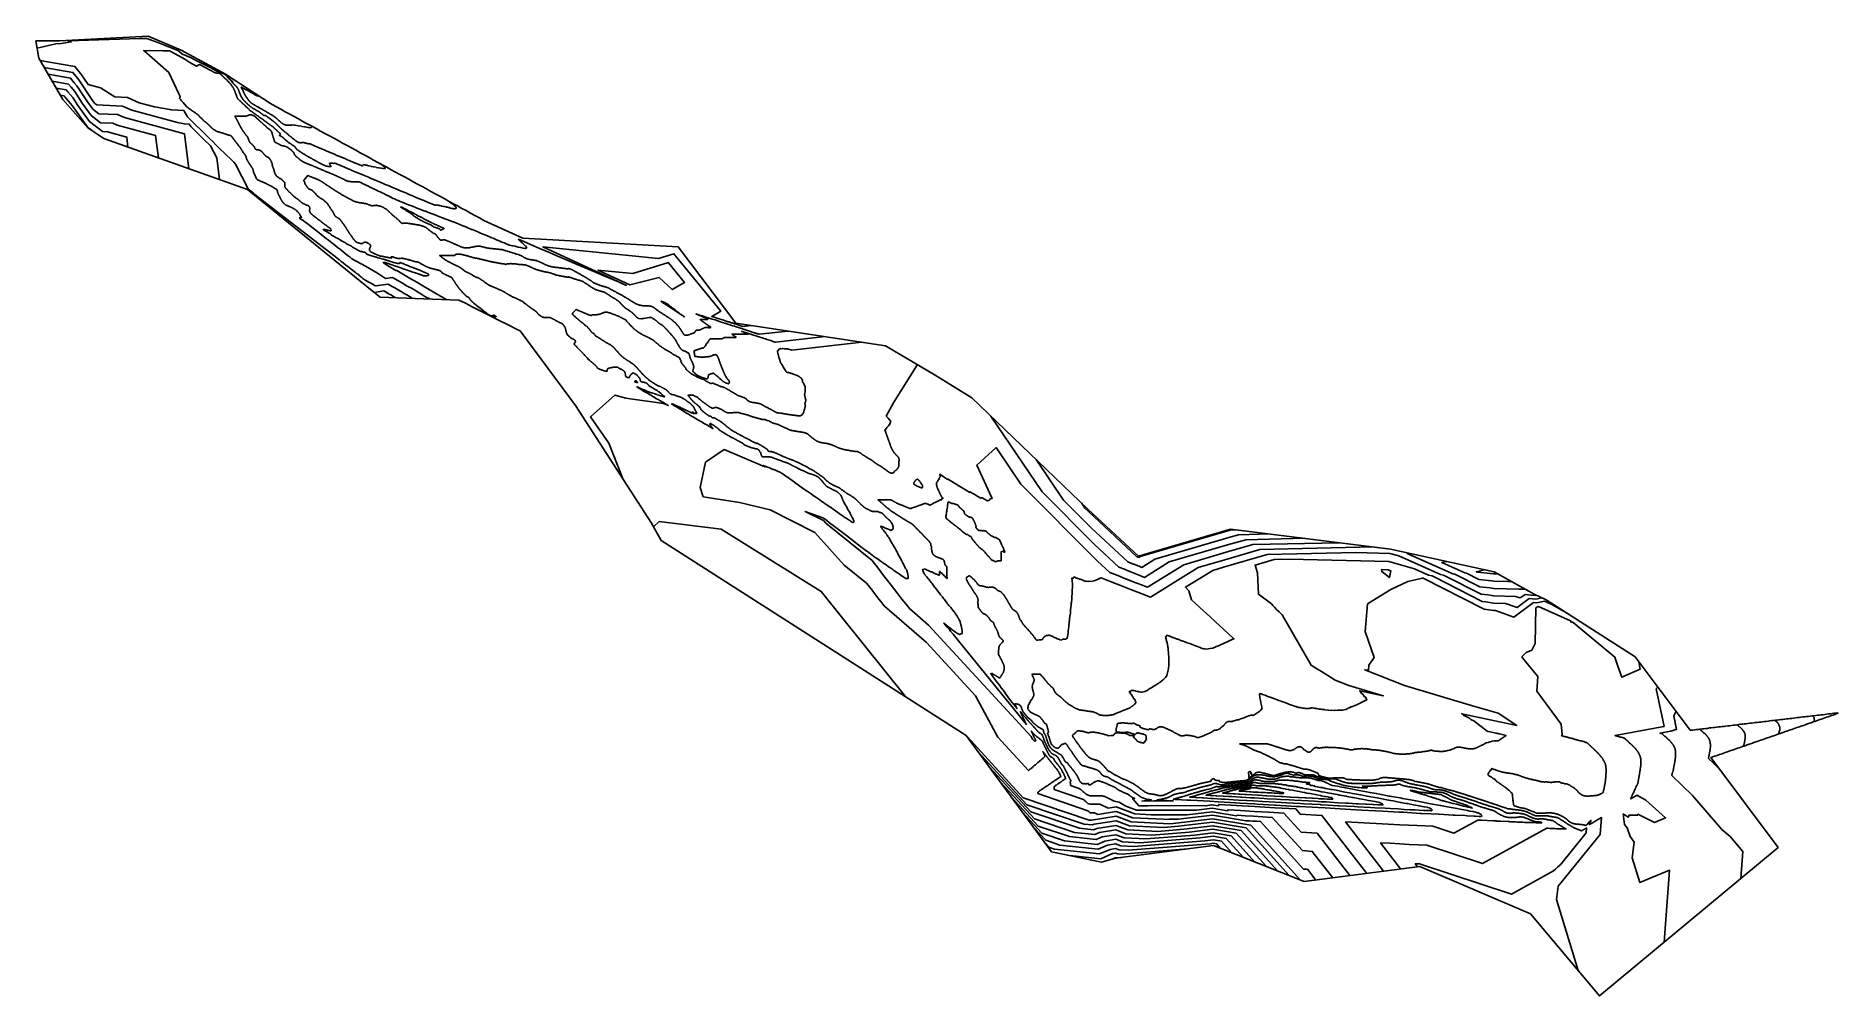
# Model space of a CAD drawing. Header units: metres. Extents: x 483462 to 484492, y 8428718 to 8429266.
import ezdxf

# ---------------------------------------------------------------- set-up
doc = ezdxf.new("R2010")
doc.units = ezdxf.units.M
for name, color, linetype in [('C-TINN-BNDY', 110, 'Continuous'), ('C-TOPO-MAJR', 9, 'Continuous'), ('C-TOPO-MINR', 8, 'Continuous')]:
    doc.layers.add(name, color=color, linetype=linetype)

msp = doc.modelspace()

# ---------------------------------------------------------------- linework, layer by layer
at = {"layer": 'C-TINN-BNDY', "color": 110, "linetype": 'Continuous', "lineweight": -3, "flags": 128}
msp.add_lwpolyline([(483658.7, 8429117.1), (483653.2, 8429121.5), (483582.7, 8429178.5), (483500.7, 8429207.7), (483491.5, 8429213.8), (483477.1, 8429230.1), (483463.4, 8429253.7), (483461.8, 8429263.5), (483475.2, 8429263.5), (483526, 8429266.3), (483544.8, 8429258.3), (483570.2, 8429244.5), (483595.9, 8429227.8), (483596.9, 8429227.2), (483599.4, 8429225.8), (483601.9, 8429224.4), (483604.4, 8429223), (483607, 8429221.7), (483609.5, 8429220.3), (483612, 8429218.9), (483614.5, 8429217.5), (483617, 8429216.1), (483619.6, 8429214.8), (483622.1, 8429213.4), (483624.6, 8429212), (483627.1, 8429210.6), (483629.6, 8429209.2), (483632.2, 8429207.9), (483634.7, 8429206.5), (483637.2, 8429205.1), (483639.7, 8429203.7), (483642.3, 8429202.3), (483644.8, 8429201), (483647.3, 8429199.6), (483649.8, 8429198.2), (483652.3, 8429196.8), (483654.9, 8429195.4), (483657.4, 8429194.1), (483659.9, 8429192.7), (483662.4, 8429191.3), (483664.9, 8429189.9), (483667.5, 8429188.5), (483670, 8429187.2), (483672.5, 8429185.8), (483675, 8429184.4), (483677.5, 8429183), (483680.1, 8429181.6), (483682.6, 8429180.3), (483685.1, 8429178.9), (483687.6, 8429177.5), (483690.2, 8429176.1), (483692.7, 8429174.7), (483695.2, 8429173.4), (483697.7, 8429172), (483700.2, 8429170.6), (483702.8, 8429169.2), (483705.3, 8429167.8), (483707.8, 8429166.5), (483710.3, 8429165.1), (483712.8, 8429163.7), (483715.4, 8429162.3), (483717.9, 8429160.9), (483740.2, 8429150.8), (483829.1, 8429145.9), (483862.1, 8429102.2), (483947.6, 8429089.3), (483976, 8429072.5), (483997, 8429059.5), (484063.5, 8428995.9), (484092.3, 8428969.1), (484145, 8428984.5), (484236.5, 8428973.1), (484295.8, 8428960), (484318.7, 8428947.3), (484325.6, 8428944), (484376.5, 8428911.4), (484408, 8428869.5), (484408.4, 8428869.5), (484409.5, 8428869.6), (484410.5, 8428869.8), (484411.6, 8428869.9), (484412.6, 8428870), (484413.7, 8428870.1), (484414.7, 8428870.3), (484415.8, 8428870.4), (484416.8, 8428870.5), (484417.9, 8428870.6), (484418.9, 8428870.8), (484420, 8428870.9), (484421, 8428871), (484422.1, 8428871.1), (484423.1, 8428871.3), (484424.2, 8428871.4), (484425.2, 8428871.5), (484426.2, 8428871.6), (484427.3, 8428871.7), (484428.3, 8428871.9), (484429.4, 8428872), (484430.4, 8428872.1), (484431.5, 8428872.2), (484432.5, 8428872.4), (484433.6, 8428872.5), (484434.6, 8428872.6), (484435.7, 8428872.7), (484436.7, 8428872.9), (484437.8, 8428873), (484438.8, 8428873.1), (484439.9, 8428873.2), (484440.9, 8428873.4), (484442, 8428873.5), (484443, 8428873.6), (484444.1, 8428873.7), (484445.1, 8428873.9), (484446.2, 8428874), (484447.2, 8428874.1), (484448.3, 8428874.2), (484449.3, 8428874.3), (484450.4, 8428874.5), (484451.4, 8428874.6), (484452.5, 8428874.7), (484453.5, 8428874.8), (484454.6, 8428875), (484455.6, 8428875.1), (484456.7, 8428875.2), (484457.7, 8428875.3), (484458.8, 8428875.5), (484459.8, 8428875.6), (484460.9, 8428875.7), (484461.9, 8428875.8), (484462.9, 8428876), (484464, 8428876.1), (484465, 8428876.2), (484466.1, 8428876.3), (484467.1, 8428876.5), (484468.2, 8428876.6), (484469.2, 8428876.7), (484470.3, 8428876.8), (484471.3, 8428877), (484472.4, 8428877.1), (484473.4, 8428877.2), (484474.5, 8428877.3), (484475.5, 8428877.4), (484476.6, 8428877.6), (484477.6, 8428877.7), (484478.7, 8428877.8), (484479.7, 8428877.9), (484480.8, 8428878.1), (484481.8, 8428878.2), (484482.9, 8428878.3), (484483.9, 8428878.4), (484485, 8428878.6), (484486, 8428878.7), (484487.1, 8428878.8), (484488.1, 8428878.9), (484489.2, 8428879.1), (484490.2, 8428879.2), (484491.3, 8428879.3), (484492.3, 8428879.4), (484492.3, 8428879.4), (484492.4, 8428879.4), (484492.4, 8428879.4), (484492.4, 8428879.3), (484492.4, 8428879.3), (484492.4, 8428879.2), (484491.5, 8428878.9), (484490.6, 8428878.5), (484489.6, 8428878.2), (484488.7, 8428877.9), (484487.7, 8428877.5), (484486.8, 8428877.2), (484485.8, 8428876.9), (484484.9, 8428876.6), (484484, 8428876.2), (484483, 8428875.9), (484482.1, 8428875.6), (484481.1, 8428875.3), (484480.2, 8428874.9), (484479.3, 8428874.6), (484478.3, 8428874.3), (484477.4, 8428873.9), (484476.4, 8428873.6), (484475.5, 8428873.3), (484474.5, 8428873), (484473.6, 8428872.6), (484472.7, 8428872.3), (484471.7, 8428872), (484470.8, 8428871.7), (484469.8, 8428871.3), (484468.9, 8428871), (484468, 8428870.7), (484467, 8428870.3), (484466.1, 8428870), (484465.1, 8428869.7), (484464.2, 8428869.4), (484463.2, 8428869), (484462.3, 8428868.7), (484461.4, 8428868.4), (484460.4, 8428868), (484459.5, 8428867.7), (484458.5, 8428867.4), (484457.6, 8428867.1), (484456.7, 8428866.7), (484455.7, 8428866.4), (484454.8, 8428866.1), (484453.8, 8428865.8), (484452.9, 8428865.4), (484451.9, 8428865.1), (484451, 8428864.8), (484450.1, 8428864.4), (484449.1, 8428864.1), (484448.2, 8428863.8), (484447.2, 8428863.5), (484446.3, 8428863.1), (484445.4, 8428862.8), (484444.4, 8428862.5), (484443.5, 8428862.2), (484442.5, 8428861.8), (484441.6, 8428861.5), (484440.6, 8428861.2), (484439.7, 8428860.8), (484438.8, 8428860.5), (484437.8, 8428860.2), (484436.9, 8428859.9), (484435.9, 8428859.5), (484435, 8428859.2), (484434.1, 8428858.9), (484433.1, 8428858.5), (484432.2, 8428858.2), (484431.2, 8428857.9), (484430.3, 8428857.6), (484429.3, 8428857.2), (484428.4, 8428856.9), (484427.5, 8428856.6), (484426.5, 8428856.3), (484425.6, 8428855.9), (484424.6, 8428855.6), (484423.7, 8428855.3), (484422.8, 8428854.9), (484421.8, 8428854.6), (484420.9, 8428854.3), (484419.9, 8428854), (484419.7, 8428853.9), (484458.2, 8428802.5), (484356, 8428717.7), (484316.5, 8428764.6), (484253.2, 8428791.7), (484187.1, 8428783), (484135.3, 8428803.6), (484079.2, 8428796.4), (484071.3, 8428794.2), (484042.7, 8428800), (483993.8, 8428866.6), (483819.4, 8428977.9), (483813.9, 8428987.8), (483770.4, 8429055.2), (483738.7, 8429097.8), (483737, 8429098.6), (483731.9, 8429101.2), (483726.8, 8429103.7), (483721.6, 8429106.3), (483721.5, 8429106.4), (483711.7, 8429111.4), (483707.4, 8429113.6), (483703.7, 8429115.4), (483658.7, 8429117.1)], close=True, dxfattribs=at)
at = {"layer": 'C-TOPO-MAJR', "color": 9, "linetype": 'Continuous', "lineweight": -3, "flags": 128}
for points, elevation in [([(483658.8, 8429193.3), (483658.9, 8429193.2), (483659.2, 8429193), (483659.6, 8429192.6), (483660.2, 8429192.2), (483660.3, 8429192.1), (483660.5, 8429192), (483661, 8429191.5), (483661.4, 8429191.1), (483661.5, 8429191.1), (483661.6, 8429190.8), (483661.6, 8429190.7), (483661.6, 8429190.6), (483661.6, 8429190.6), (483661.6, 8429190.6), (483661.6, 8429190.6), (483661.5, 8429190.5), (483661.5, 8429190.5), (483661.4, 8429190.5), (483661.4, 8429190.5), (483661.1, 8429190.5), (483661.1, 8429190.5), (483660.6, 8429190.5), (483660.5, 8429190.5), (483660.4, 8429190.5), (483659.3, 8429190.7), (483659.3, 8429190.7), (483657.9, 8429190.9), (483657.8, 8429191), (483656.4, 8429191.2), (483656.3, 8429191.3), (483655, 8429191.5), (483654.8, 8429191.6), (483653.6, 8429191.8), (483653.5, 8429191.8), (483653.3, 8429191.9), (483652.3, 8429192.1), (483652.1, 8429192.1), (483651.4, 8429192.3), (483651.1, 8429192.4), (483650.7, 8429192.4), (483650.4, 8429192.5), (483650.3, 8429192.5), (483649.8, 8429192.6), (483649.7, 8429192.6), (483649.7, 8429192.6), (483649.2, 8429192.8), (483649.2, 8429192.7), (483648.8, 8429192.2), (483648.8, 8429192.2), (483648.8, 8429192.2), (483648.8, 8429192.2), (483648.4, 8429192.1), (483648.4, 8429192.1), (483648.3, 8429192.1), (483648, 8429192.2), (483647.6, 8429192.4), (483646.8, 8429192.7), (483646, 8429193), (483644.6, 8429193.6), (483643.9, 8429193.9), (483643.3, 8429194.2), (483641.3, 8429195), (483641, 8429195.1), (483640, 8429195.5), (483638.4, 8429196.2), (483637.9, 8429196.4), (483635.5, 8429197.4), (483633.9, 8429198.1), (483632.5, 8429198.7), (483630.1, 8429199.7), (483629.6, 8429199.9), (483628.2, 8429200.5), (483627, 8429201), (483626.7, 8429201.2), (483624.7, 8429202), (483623.8, 8429202.4), (483622.5, 8429202.9), (483621.5, 8429203.4), (483620.7, 8429203.7), (483619.7, 8429204.1), (483619.3, 8429204.3), (483618.6, 8429204.6), (483618.3, 8429204.7), (483618.2, 8429204.8), (483617.8, 8429204.7), (483617.6, 8429204.7), (483617.5, 8429204.7), (483617.3, 8429204.8), (483617.3, 8429204.8), (483617, 8429204.8), (483617, 8429204.9), (483616.7, 8429204.9), (483616.7, 8429204.9), (483616.4, 8429205), (483616.4, 8429205), (483616.1, 8429205.1), (483616.1, 8429205.1), (483615.8, 8429205.2), (483615.7, 8429205.2), (483615.7, 8429205.2), (483615.4, 8429205.3), (483615.4, 8429205.3), (483615, 8429205.4), (483615, 8429205.4), (483614.6, 8429205.5), (483614.6, 8429205.5), (483614.2, 8429205.4), (483614.2, 8429205.4), (483613.8, 8429205.4), (483613.8, 8429205.4), (483613.4, 8429205.3), (483613.4, 8429205.3), (483613.3, 8429205.3), (483612.9, 8429205.3), (483612.9, 8429205.3), (483612.4, 8429205.4), (483612.4, 8429205.4), (483612, 8429205.5), (483612, 8429205.5), (483612, 8429205.5), (483611.4, 8429205.8), (483611.4, 8429205.8), (483611.4, 8429205.8), (483611.4, 8429205.8), (483610.9, 8429206.1), (483610.9, 8429206.1), (483610.9, 8429206.1), (483610.8, 8429206.1), (483610.8, 8429206.1), (483610.8, 8429206.1), (483610.8, 8429206.2), (483610.8, 8429206.2), (483610.4, 8429206.4), (483610.4, 8429206.4), (483610.4, 8429206.4), (483610.3, 8429206.5), (483610.1, 8429206.6), (483610.1, 8429206.6), (483610.1, 8429206.6), (483609.9, 8429206.8), (483609.9, 8429206.8), (483609.8, 8429206.9), (483609.7, 8429206.9), (483609.6, 8429207.1), (483609.5, 8429207.1), (483609.5, 8429207.2), (483609.3, 8429207.3), (483609.2, 8429207.3), (483609.1, 8429207.5), (483609, 8429207.5), (483609, 8429207.6), (483608.8, 8429207.7), (483608.7, 8429207.7), (483608.6, 8429207.8), (483608.5, 8429207.9), (483608.4, 8429208), (483608.3, 8429208.1), (483608.2, 8429208.2), (483608.1, 8429208.3), (483608, 8429208.4), (483607.9, 8429208.4), (483607.8, 8429208.5), (483607.7, 8429208.6), (483607.6, 8429208.7), (483607.5, 8429208.7), (483607.3, 8429208.9), (483607.2, 8429209), (483607.1, 8429209.1), (483607, 8429209.1), (483606.9, 8429209.2), (483606.8, 8429209.3), (483606.8, 8429209.4), (483606.6, 8429209.5), (483606.5, 8429209.5), (483606.3, 8429209.7), (483606.2, 8429209.8), (483606.1, 8429209.9), (483606, 8429210), (483605.9, 8429210.1), (483605.9, 8429210.1), (483605.8, 8429210.2), (483605.5, 8429210.3), (483605.5, 8429210.4), (483605.4, 8429210.5), (483605.2, 8429210.6), (483605.2, 8429210.6), (483605.2, 8429210.6), (483605, 8429210.8), (483605, 8429210.8), (483604.9, 8429210.9), (483604.8, 8429211), (483604.8, 8429211), (483604.6, 8429211.1), (483604.6, 8429211.2), (483604.5, 8429211.2), (483604.3, 8429211.4), (483604.3, 8429211.4), (483604.1, 8429211.5), (483604.1, 8429211.6), (483604, 8429211.6), (483604, 8429211.7), (483603.9, 8429211.7), (483603.8, 8429211.8), (483603.7, 8429211.9), (483603.7, 8429211.9), (483603.6, 8429211.9), (483603.4, 8429212.1), (483603.4, 8429212.1), (483603.3, 8429212.2), (483603.2, 8429212.3), (483603.2, 8429212.3), (483603.1, 8429212.4), (483603.1, 8429212.4), (483603, 8429212.4), (483602.9, 8429212.5), (483602.9, 8429212.6), (483602.8, 8429212.6), (483602.7, 8429212.7), (483602.7, 8429212.8), (483602.6, 8429212.8), (483602.5, 8429212.9), (483602.5, 8429212.9), (483602.4, 8429213), (483602.4, 8429213), (483602.3, 8429213.1), (483602.2, 8429213.1), (483602.2, 8429213.2), (483602.1, 8429213.3), (483602, 8429213.3), (483602, 8429213.4), (483601.9, 8429213.5), (483601.8, 8429213.5), (483601.7, 8429213.6), (483601.6, 8429213.7), (483601.6, 8429213.8), (483601.5, 8429213.8), (483601.4, 8429213.9), (483601.4, 8429213.9), (483601.3, 8429214), (483601.3, 8429214), (483601.2, 8429214.1), (483601.2, 8429214.1), (483601.1, 8429214.2), (483601.1, 8429214.2), (483601, 8429214.3), (483601, 8429214.4), (483600.9, 8429214.4), (483600.9, 8429214.4), (483600.8, 8429214.5), (483600.8, 8429214.6), (483600.7, 8429214.6), (483600.7, 8429214.7), (483600.6, 8429214.7), (483600.6, 8429214.8), (483600.5, 8429214.9), (483600.5, 8429214.9), (483600.5, 8429214.9), (483600.3, 8429215), (483600.3, 8429215), (483600.3, 8429215), (483600.2, 8429215.2), (483600.2, 8429215.2), (483600.1, 8429215.3), (483600.1, 8429215.3), (483600, 8429215.4), (483599.9, 8429215.5), (483599.9, 8429215.5), (483599.9, 8429215.5), (483599.8, 8429215.6), (483599.8, 8429215.6), (483599.7, 8429215.7), (483599.7, 8429215.7), (483599.5, 8429215.8), (483599.5, 8429215.8), (483599.5, 8429215.9), (483599.4, 8429216), (483599.4, 8429216), (483599.3, 8429216.1), (483599.3, 8429216.1), (483599.3, 8429216.1), (483599.2, 8429216.2), (483599.1, 8429216.3), (483599.1, 8429216.3), (483599, 8429216.4), (483598.9, 8429216.4), (483598.9, 8429216.5), (483598.8, 8429216.5), (483598.7, 8429216.6), (483598.7, 8429216.7), (483598.6, 8429216.8), (483598.6, 8429216.8), (483598.5, 8429216.8), (483598.4, 8429216.9), (483598.4, 8429216.9), (483598.3, 8429217), (483598.3, 8429217), (483598.2, 8429217.1), (483598.2, 8429217.1), (483598.1, 8429217.2), (483598, 8429217.2), (483598, 8429217.3), (483597.9, 8429217.3), (483597.9, 8429217.4), (483597.8, 8429217.4), (483597.8, 8429217.5), (483597.7, 8429217.5), (483597.6, 8429217.5), (483597.6, 8429217.6), (483597.5, 8429217.6), (483597.5, 8429217.7), (483597.4, 8429217.7), (483597.3, 8429217.8), (483597.3, 8429217.8), (483597.2, 8429217.8), (483597.2, 8429217.9), (483597.1, 8429217.9), (483597.1, 8429218), (483597, 8429218), (483596.9, 8429218.1), (483596.9, 8429218.1), (483596.8, 8429218.1), (483596.8, 8429218.2), (483596.7, 8429218.2), (483596.7, 8429218.3), (483596.6, 8429218.3), (483596.5, 8429218.4), (483596.5, 8429218.4), (483596.4, 8429218.5), (483596.4, 8429218.5), (483596.3, 8429218.6), (483596.2, 8429218.6), (483596.1, 8429218.7), (483596, 8429218.7), (483596, 8429218.8), (483595.9, 8429218.8), (483595.9, 8429218.9), (483595.8, 8429218.9), (483595.7, 8429219), (483595.7, 8429219), (483595.6, 8429219), (483595.5, 8429219.2), (483595.4, 8429219.2), (483595.3, 8429219.3), (483595.3, 8429219.3), (483595.2, 8429219.3), (483595.2, 8429219.3), (483595.1, 8429219.4), (483595.1, 8429219.4), (483595.1, 8429219.4), (483595, 8429219.5), (483595, 8429219.5), (483594.9, 8429219.6), (483594.9, 8429219.6), (483594.6, 8429219.7), (483594.6, 8429219.8), (483594.6, 8429219.8), (483594.5, 8429219.9), (483594.5, 8429219.9), (483594.4, 8429219.9), (483594.4, 8429219.9), (483594.4, 8429219.9), (483594.3, 8429220), (483594.3, 8429220), (483594.3, 8429220), (483594.2, 8429220.1), (483594.2, 8429220.1), (483594.1, 8429220.1), (483593.9, 8429220.3), (483593.9, 8429220.3), (483593.8, 8429220.4), (483593.8, 8429220.4), (483593.7, 8429220.4), (483593.7, 8429220.4), (483593.7, 8429220.4), (483593.7, 8429220.5), (483593.6, 8429220.5), (483593.4, 8429220.6), (483593.4, 8429220.6), (483593.3, 8429220.7), (483593.3, 8429220.7), (483593.3, 8429220.7), (483593.2, 8429220.8), (483593.1, 8429220.8), (483593.1, 8429220.8), (483593, 8429220.9), (483593, 8429220.9), (483593, 8429220.9), (483592.9, 8429220.9), (483592.8, 8429220.9), (483592.8, 8429220.9), (483592.8, 8429220.9), (483592.8, 8429220.9), (483592.7, 8429220.9), (483592.6, 8429220.9), (483592.6, 8429220.9), (483592.6, 8429220.8), (483592.5, 8429220.8), (483592.5, 8429220.8), (483592.4, 8429220.8), (483592.4, 8429220.8), (483592.3, 8429220.8), (483592.3, 8429220.8), (483592.3, 8429220.8), (483592.2, 8429220.8), (483592.2, 8429220.9), (483592.2, 8429220.9), (483592.1, 8429220.9), (483592.1, 8429220.9), (483592, 8429221), (483592, 8429221), (483591.8, 8429221.1), (483591.8, 8429221.2), (483591.8, 8429221.2), (483591.7, 8429221.2), (483591.6, 8429221.3), (483591.6, 8429221.3), (483591.5, 8429221.4), (483591.4, 8429221.5), (483591.3, 8429221.5), (483591.3, 8429221.6), (483591.2, 8429221.6), (483591.2, 8429221.6), (483591.2, 8429221.7), (483591.1, 8429221.7), (483591.1, 8429221.8), (483591, 8429221.8), (483590.9, 8429221.9), (483590.7, 8429222), (483590.7, 8429222.1), (483590.6, 8429222.1), (483590.5, 8429222.2), (483590.5, 8429222.2), (483590.4, 8429222.3), (483590.3, 8429222.3), (483590.2, 8429222.4), (483590, 8429222.5), (483590, 8429222.6), (483589.9, 8429222.7), (483589.8, 8429222.7), (483589.8, 8429222.7), (483589.6, 8429222.8), (483589.6, 8429222.9), (483589.4, 8429223), (483589.3, 8429223.1), (483589.2, 8429223.1), (483589.1, 8429223.2), (483589.1, 8429223.2), (483589, 8429223.2), (483589, 8429223.2), (483588.9, 8429223.3), (483588.8, 8429223.3), (483588.8, 8429223.4), (483588.7, 8429223.4), (483588.6, 8429223.5), (483588.5, 8429223.6), (483588.4, 8429223.6), (483588.4, 8429223.6), (483588.2, 8429223.7), (483588.2, 8429223.7), (483588.1, 8429223.8), (483588, 8429223.8), (483588, 8429223.8), (483587.9, 8429223.9), (483587.8, 8429223.9), (483587.8, 8429223.9), (483587.7, 8429224), (483587.6, 8429224), (483587.5, 8429224.1), (483587.5, 8429224.1), (483587.3, 8429224.2), (483587.3, 8429224.2), (483587.3, 8429224.2), (483587.2, 8429224.3), (483587.1, 8429224.3), (483587.1, 8429224.3), (483587, 8429224.4), (483586.9, 8429224.4), (483586.8, 8429224.5), (483586.8, 8429224.5), (483586.8, 8429224.5), (483586.6, 8429224.6), (483586.6, 8429224.6), (483586.4, 8429224.6), (483586.4, 8429224.7), (483586.2, 8429224.8), (483586.2, 8429224.8), (483586.2, 8429224.8), (483586, 8429224.9), (483586, 8429224.9), (483586, 8429224.9), (483585.8, 8429225), (483585.8, 8429225), (483585.6, 8429225.1), (483585.6, 8429225.1), (483585.4, 8429225.3), (483585.4, 8429225.3), (483585.4, 8429225.3), (483585.2, 8429225.4), (483585.2, 8429225.4), (483585.2, 8429225.4), (483585, 8429225.6), (483585, 8429225.6), (483584.9, 8429225.6), (483584.9, 8429225.6), (483584.7, 8429225.8), (483584.7, 8429225.8), (483584.5, 8429225.9), (483584.5, 8429225.9), (483584.5, 8429225.9), (483584.3, 8429226.1), (483584.3, 8429226.1), (483584.3, 8429226.1), (483584.1, 8429226.3), (483584.1, 8429226.3), (483583.9, 8429226.4), (483583.9, 8429226.5), (483583.9, 8429226.5), (483583.7, 8429226.6), (483583.7, 8429226.7), (483583.6, 8429226.7), (483583.5, 8429226.8), (483583.4, 8429226.9), (483583.3, 8429227), (483583.2, 8429227), (483583.1, 8429227.2), (483583, 8429227.2), (483583, 8429227.2), (483582.9, 8429227.4), (483582.8, 8429227.4), (483582.8, 8429227.4), (483582.7, 8429227.6), (483582.6, 8429227.6), (483582.5, 8429227.7), (483582.4, 8429227.8), (483582.3, 8429227.9), (483582.2, 8429228), (483582.2, 8429228.1), (483582.1, 8429228.1), (483582, 8429228.2), (483581.9, 8429228.3), (483581.9, 8429228.3), (483581.8, 8429228.4), (483581.8, 8429228.5), (483581.7, 8429228.5), (483581.6, 8429228.6), (483581.5, 8429228.7), (483581.5, 8429228.8), (483581.4, 8429228.8), (483581.4, 8429228.9), (483581.3, 8429228.9), (483581.3, 8429229), (483581.2, 8429229), (483581.2, 8429229.1), (483581.1, 8429229.2), (483581, 8429229.3), (483581, 8429229.3), (483580.9, 8429229.3), (483580.9, 8429229.4), (483580.8, 8429229.4), (483580.7, 8429229.5), (483580.7, 8429229.6), (483580.6, 8429229.7), (483580.6, 8429229.7), (483580.5, 8429229.7), (483580.5, 8429229.8), (483580.5, 8429229.8), (483580.4, 8429229.9), (483580.4, 8429229.9), (483580.3, 8429230.1), (483580.3, 8429230.1), (483580.2, 8429230.2), (483580.1, 8429230.2), (483580.1, 8429230.3), (483580.1, 8429230.3), (483580, 8429230.4), (483580, 8429230.4), (483580, 8429230.4), (483579.9, 8429230.6), (483579.9, 8429230.6), (483579.8, 8429230.7), (483579.8, 8429230.7), (483579.8, 8429230.7), (483579.8, 8429230.8), (483579.7, 8429230.8), (483579.6, 8429230.9), (483579.6, 8429230.9), (483579.6, 8429230.9), (483579.5, 8429231.1), (483579.5, 8429231.1), (483579.5, 8429231.1), (483579.5, 8429231.2), (483579.5, 8429231.2), (483579.4, 8429231.3), (483579.4, 8429231.3), (483579.4, 8429231.3), (483579.3, 8429231.5), (483579.3, 8429231.5), (483579.2, 8429231.6), (483579.2, 8429231.6), (483579.2, 8429231.7), (483579.2, 8429231.7), (483579.2, 8429231.7), (483579.1, 8429231.8), (483579.1, 8429231.8), (483579.1, 8429231.9), (483579, 8429231.9), (483579, 8429232), (483579, 8429232), (483579, 8429232), (483578.9, 8429232.1), (483578.9, 8429232.1), (483578.9, 8429232.2), (483578.9, 8429232.2), (483578.9, 8429232.2), (483578.9, 8429232.3), (483578.8, 8429232.3), (483578.8, 8429232.4), (483578.8, 8429232.4), (483578.8, 8429232.4), (483578.8, 8429232.5), (483578.8, 8429232.5), (483578.7, 8429232.5), (483578.7, 8429232.6), (483578.7, 8429232.6), (483578.7, 8429232.7), (483578.7, 8429232.7), (483578.7, 8429232.8), (483578.6, 8429232.8), (483578.6, 8429232.8), (483578.6, 8429232.9), (483578.6, 8429232.9), (483578.6, 8429233), (483578.6, 8429233), (483578.5, 8429233.1), (483578.5, 8429233.1), (483578.5, 8429233.2), (483578.5, 8429233.2), (483578.5, 8429233.3), (483578.4, 8429233.3), (483578.4, 8429233.4), (483578.4, 8429233.4), (483578.4, 8429233.5), (483578.4, 8429233.5), (483578.4, 8429233.6), (483578.3, 8429233.6), (483578.3, 8429233.7), (483578.3, 8429233.8), (483578.3, 8429233.9), (483578.3, 8429233.9), (483578.2, 8429234), (483578.2, 8429234), (483578.2, 8429234.1), (483578.2, 8429234.2), (483578.1, 8429234.2), (483578.1, 8429234.2), (483578.1, 8429234.4), (483578.1, 8429234.5), (483578.1, 8429234.5), (483578, 8429234.6), (483578, 8429234.6), (483577.9, 8429234.8), (483577.9, 8429234.8), (483577.9, 8429235), (483577.9, 8429235), (483577.9, 8429235), (483577.8, 8429235.2), (483577.8, 8429235.2), (483577.8, 8429235.2), (483577.7, 8429235.3), (483577.7, 8429235.3), (483577.7, 8429235.4), (483577.6, 8429235.5), (483577.6, 8429235.5), (483577.6, 8429235.7), (483577.6, 8429235.7), (483577.5, 8429235.9), (483577.5, 8429235.9), (483577.4, 8429236), (483577.4, 8429236), (483577.4, 8429236), (483577.3, 8429236.2), (483577.3, 8429236.2), (483577.2, 8429236.3), (483577.2, 8429236.3), (483577.1, 8429236.5), (483577.1, 8429236.6), (483577, 8429236.6), (483577, 8429236.7), (483576.9, 8429236.7), (483576.9, 8429236.7), (483576.9, 8429236.8), (483576.8, 8429236.9), (483576.7, 8429237), (483576.7, 8429237.1), (483576.6, 8429237.2), (483576.6, 8429237.2), (483576.5, 8429237.3), (483576.4, 8429237.4), (483576.4, 8429237.4), (483576.3, 8429237.5), (483576.3, 8429237.5), (483576.2, 8429237.6), (483576.2, 8429237.7), (483576.1, 8429237.8), (483576, 8429237.8), (483576, 8429237.9), (483575.9, 8429238), (483575.8, 8429238), (483575.8, 8429238.1), (483575.7, 8429238.1), (483575.7, 8429238.2), (483575.6, 8429238.2), (483575.6, 8429238.3), (483575.5, 8429238.3), (483575.5, 8429238.4), (483575.4, 8429238.4), (483575.3, 8429238.6), (483575.2, 8429238.6), (483575.2, 8429238.7), (483575.1, 8429238.8), (483575.1, 8429238.8), (483575, 8429238.8), (483575, 8429238.9), (483574.9, 8429238.9), (483574.9, 8429239), (483574.8, 8429239), (483574.6, 8429239.2), (483574.6, 8429239.2), (483574.6, 8429239.2), (483574.5, 8429239.3), (483574.5, 8429239.3), (483574.4, 8429239.4), (483574.4, 8429239.4), (483574.4, 8429239.4), (483574.4, 8429239.5), (483574.4, 8429239.5), (483574.4, 8429239.5), (483574.3, 8429239.6), (483574.2, 8429239.6), (483574.1, 8429239.8), (483574, 8429239.8), (483574, 8429239.8), (483573.9, 8429239.9), (483574, 8429239.9), (483574, 8429239.9), (483574, 8429239.9), (483574, 8429240), (483573.8, 8429240), (483573.8, 8429240), (483573.7, 8429240.2), (483573.7, 8429240.2), (483573.7, 8429240.2), (483573.6, 8429240.4), (483573.6, 8429240.4), (483573.6, 8429240.4), (483573.6, 8429240.4), (483573.6, 8429240.5), (483573.6, 8429240.5), (483573.6, 8429240.6), (483573.6, 8429240.6), (483573.6, 8429240.6), (483573.6, 8429240.6), (483573.6, 8429240.6), (483573.6, 8429240.6), (483573.6, 8429240.6), (483573.6, 8429240.6), (483573.6, 8429240.6), (483573.9, 8429240.4), (483574, 8429240.4), (483574, 8429240.4), (483574.4, 8429240.1), (483572, 8429242.2), (483571.6, 8429242.6), (483571.3, 8429242.9), (483571, 8429243.2), (483570.9, 8429243.4), (483570.7, 8429243.6), (483570.6, 8429243.7), (483570.5, 8429243.8), (483570.4, 8429243.9), (483570.3, 8429244), (483570.2, 8429244.1), (483570.2, 8429244.1), (483570.1, 8429244.2), (483570, 8429244.2), (483570, 8429244.3), (483570, 8429244.3), (483569.9, 8429244.4), (483569.9, 8429244.4), (483569.9, 8429244.4), (483569.8, 8429244.5), (483569.8, 8429244.5), (483569.8, 8429244.5), (483569.8, 8429244.5), (483569.7, 8429244.5), (483565.7, 8429246.2), (483565.6, 8429246.2), (483565.5, 8429246.2), (483565.4, 8429246.2), (483565.4, 8429246.2), (483565.3, 8429246.2), (483565.2, 8429246.2), (483561.8, 8429248.1), (483553.5, 8429252.4), (483553.5, 8429252.4), (483550.2, 8429254), (483545.7, 8429256), (483543, 8429258.1), (483531.5, 8429262.5), (483525.3, 8429264.8), (483521.2, 8429264.9), (483480.2, 8429263.6), (483482, 8429262.9), (483476.3, 8429262.1), (483473.2, 8429261.8), (483462.5, 8429259.3)], 1210), ([(483677.2, 8429116.4), (483677, 8429116.5), (483675.5, 8429117.4), (483673.9, 8429118.3), (483672.3, 8429119.2), (483670.6, 8429120.2), (483668.9, 8429121.2), (483667.1, 8429122.3), (483665.2, 8429123.3), (483663.3, 8429124.4), (483655.9, 8429123.5), (483655.2, 8429123.9), (483654.4, 8429124.4), (483652.2, 8429125.7), (483649.8, 8429127), (483649.4, 8429127.3), (483649, 8429127.6), (483648.6, 8429127.9), (483648.2, 8429128.3), (483647.7, 8429128.6), (483647.2, 8429129), (483646.7, 8429129.4), (483646.2, 8429129.9), (483645.6, 8429130.3), (483645, 8429130.8), (483644.3, 8429131.3), (483643.6, 8429131.9), (483642.8, 8429132.5), (483642, 8429133.1), (483641.1, 8429133.8), (483640.2, 8429134.6), (483639.1, 8429135.4), (483638.8, 8429135.6), (483637.7, 8429136.5), (483637.5, 8429136.6), (483636.4, 8429137.5), (483635.2, 8429138.5), (483635.1, 8429138.5), (483633.8, 8429139.6), (483632.2, 8429140.9), (483585.5, 8429176.9), (483585.6, 8429176.9), (483585.7, 8429176.8), (483585.9, 8429176.8), (483586.1, 8429176.7), (483586.1, 8429176.7), (483585.6, 8429177), (483585.2, 8429177.3), (483584.9, 8429177.5), (483584.6, 8429177.8), (483584.4, 8429178), (483584.1, 8429178.1), (483583.9, 8429178.3), (483583.7, 8429178.4), (483583.6, 8429178.6), (483583.4, 8429178.7), (483583.3, 8429178.8), (483583.3, 8429178.8), (483583.2, 8429178.9), (483575.9, 8429193), (483574.9, 8429194.2), (483574.6, 8429194.5), (483574.2, 8429194.9), (483573.8, 8429195.3), (483566.3, 8429202.3), (483564.6, 8429204.1), (483562.9, 8429206), (483561.1, 8429207.8), (483548.5, 8429220.1), (483546.3, 8429223.8), (483539.5, 8429224.1), (483529.6, 8429225.9), (483520.9, 8429228.2), (483514.1, 8429231.2), (483506.9, 8429231.5), (483498.7, 8429236.6), (483491.6, 8429238.6), (483487.5, 8429244.6), (483487.3, 8429244.9), (483484.1, 8429248.9), (483464.1, 8429252.4)], 1210), ([(483493.7, 8429212.4), (483491.5, 8429214.1), (483482.5, 8429226.5), (483481.6, 8429227.8), (483478.2, 8429231.7), (483477.9, 8429232.2), (483475.7, 8429232.5)], 1220), ([(483934.2, 8429091.3), (483894.2, 8429086.7), (483893.5, 8429087), (483891.7, 8429087.6), (483891.6, 8429087.6), (483891.6, 8429087.6), (483891.7, 8429087.5), (483891.8, 8429087.5), (483892, 8429087.4), (483892.1, 8429087.4), (483892.1, 8429087.3), (483892.1, 8429087.3), (483891.8, 8429087.3), (483891.6, 8429087.4), (483891.1, 8429087.5), (483890.8, 8429087.5), (483890.1, 8429087.6), (483889.8, 8429087.6), (483889, 8429087.7), (483888.8, 8429087.7), (483888.7, 8429087.6), (483887.9, 8429087.7), (483887.8, 8429087.7), (483887.8, 8429087.6), (483887.8, 8429087.6), (483887.1, 8429087.6), (483887.1, 8429087.6), (483885.9, 8429086.2), (483885.9, 8429085.9), (483886.1, 8429084.9), (483886.2, 8429084.5), (483886.4, 8429083.5), (483886.7, 8429082.6), (483886.8, 8429082.2), (483887.2, 8429081), (483887.2, 8429081), (483887.2, 8429080.9), (483887.5, 8429080.2), (483887.5, 8429080.1), (483887.5, 8429080.1), (483887.6, 8429080.1), (483887.6, 8429080.1), (483887.6, 8429080.1), (483887.7, 8429079.8), (483887.7, 8429079.8), (483887.7, 8429079.7), (483887.9, 8429079.4), (483888, 8429079.2), (483888.1, 8429079), (483888.3, 8429078.7), (483888.6, 8429078.2), (483888.8, 8429077.9), (483889.2, 8429077.2), (483889.3, 8429077), (483889.8, 8429076.1), (483889.8, 8429076.1), (483889.9, 8429076), (483890.3, 8429075.3), (483890.4, 8429075.2), (483890.7, 8429074.7), (483890.8, 8429074.5), (483891, 8429074.3), (483891.1, 8429074.1), (483891.2, 8429074.1), (483891.3, 8429074.1), (483891.4, 8429074), (483891.6, 8429074), (483891.7, 8429074), (483891.8, 8429073.9), (483892, 8429073.9), (483892.2, 8429073.9), (483892.3, 8429073.9), (483892.5, 8429073.8), (483892.7, 8429073.8), (483892.8, 8429073.7), (483893, 8429073.7), (483893.1, 8429073.7), (483893.2, 8429073.6), (483893.3, 8429073.6), (483893.5, 8429073.6), (483893.6, 8429073.5), (483893.8, 8429073.5), (483894, 8429073.4), (483894.2, 8429073.4), (483894.4, 8429073.3), (483894.5, 8429073.3), (483894.6, 8429073.2), (483894.6, 8429073.2), (483894.7, 8429073.2), (483894.7, 8429073.2), (483894.7, 8429073.2), (483894.8, 8429073.1), (483894.8, 8429073.1), (483894.9, 8429073), (483895, 8429073), (483895.3, 8429073), (483895.4, 8429072.9), (483895.6, 8429072.8), (483895.8, 8429072.8), (483895.9, 8429072.8), (483896, 8429072.7), (483896, 8429072.7), (483896, 8429072.7), (483896.1, 8429072.7), (483896.2, 8429072.6), (483896.2, 8429072.6), (483896.3, 8429072.6), (483896.4, 8429072.5), (483896.6, 8429072.4), (483896.7, 8429072.4), (483897, 8429072.3), (483897.1, 8429072.2), (483897.2, 8429072.2), (483897.2, 8429072.2), (483897.3, 8429072.2), (483897.3, 8429072.2), (483897.3, 8429072.2), (483897.4, 8429072.1), (483897.5, 8429072), (483897.6, 8429072), (483897.9, 8429071.8), (483898, 8429071.8), (483898.2, 8429071.7), (483898.2, 8429071.7), (483898.3, 8429071.7), (483898.3, 8429071.6), (483898.3, 8429071.6), (483898.4, 8429071.6), (483898.4, 8429071.6), (483898.5, 8429071.5), (483898.5, 8429071.5), (483898.8, 8429071.2), (483899.1, 8429071.1), (483899.1, 8429071.1), (483899.1, 8429071.1), (483899.2, 8429071), (483899.2, 8429071), (483899.2, 8429071), (483899.2, 8429071), (483899.3, 8429071), (483899.3, 8429071), (483899.3, 8429071), (483899.3, 8429071), (483899.3, 8429071), (483899.4, 8429070.9), (483899.4, 8429070.9), (483899.5, 8429070.8), (483899.6, 8429070.5), (483899.7, 8429070.5), (483899.8, 8429070.1), (483899.8, 8429070.1), (483899.9, 8429069.9), (483900, 8429069.9), (483900, 8429069.8), (483900, 8429069.7), (483900.1, 8429069.7), (483900.2, 8429069.4), (483900.2, 8429069.1), (483900.2, 8429069), (483900.3, 8429068.9), (483900.3, 8429068.7), (483900.3, 8429068.5), (483900.4, 8429068.4), (483900.4, 8429068.3), (483900.4, 8429068.3), (483900.5, 8429068.2), (483900.7, 8429067.8), (483900.9, 8429067.5), (483901.3, 8429066.8), (483901.4, 8429066.6), (483901.7, 8429066), (483901.8, 8429065.6), (483901.8, 8429065.6), (483901.8, 8429065.6), (483901.8, 8429065.5), (483901.8, 8429065.4), (483901.8, 8429065.3), (483901.8, 8429064), (483901.8, 8429063.9), (483901.8, 8429063.3), (483901.7, 8429062.9), (483901.6, 8429062.1), (483901.6, 8429061.9), (483901.4, 8429061), (483901.5, 8429060.7), (483901.5, 8429060.6), (483901.5, 8429060.6), (483901.8, 8429059.7), (483901.8, 8429059.5), (483902, 8429058.9), (483902, 8429058.8), (483902, 8429058.7), (483902.1, 8429058.4), (483902.1, 8429058.2), (483902.1, 8429058.1), (483902.1, 8429057.7), (483902, 8429057.5), (483901.9, 8429057.3), (483901.9, 8429057.2), (483901.8, 8429056.9), (483901.8, 8429056.9), (483901.7, 8429056.7), (483901.6, 8429056.5), (483901.6, 8429056.3), (483901.6, 8429056), (483901.7, 8429056), (483901.7, 8429055.8), (483901.7, 8429055.8), (483901.8, 8429055.4), (483901.9, 8429055.1), (483901.8, 8429054.6), (483901.8, 8429054.5), (483901.7, 8429054.3), (483901.7, 8429054.1), (483901.6, 8429054), (483901.6, 8429053.8), (483901.5, 8429053.7), (483901.5, 8429053.6), (483901.5, 8429053.4), (483901.4, 8429053.3), (483901.4, 8429053.2), (483901.4, 8429053.1), (483901.3, 8429053), (483901.3, 8429052.9), (483901.3, 8429052.9), (483901.3, 8429052.8), (483901.3, 8429052.7), (483901.3, 8429052.7), (483901.2, 8429052.6), (483901.2, 8429052.4), (483901.2, 8429052.3), (483901.1, 8429052.2), (483901.1, 8429052.1), (483901, 8429052), (483901, 8429051.9), (483901, 8429051.8), (483900.9, 8429051.6), (483900.9, 8429051.6), (483900.9, 8429051.5), (483900.9, 8429051.4), (483900.9, 8429051.4), (483900.8, 8429051.3), (483900.8, 8429051.3), (483900.8, 8429051.1), (483900.8, 8429051.1), (483900.7, 8429051), (483900.7, 8429051), (483900.7, 8429051), (483900.6, 8429050.8), (483900.6, 8429050.8), (483900.6, 8429050.6), (483900.5, 8429050.5), (483900.5, 8429050.5), (483900.5, 8429050.4), (483900.1, 8429049.9), (483900.1, 8429049.8), (483899.7, 8429049.6), (483899.6, 8429049.6), (483899.6, 8429049.6), (483899.3, 8429049.4), (483899.2, 8429049.3), (483898.9, 8429049.3), (483898.9, 8429049.3), (483898.6, 8429049.3), (483898.6, 8429049.2), (483898.6, 8429049.2), (483898.4, 8429049.2), (483898.3, 8429049.3), (483898.2, 8429049.3), (483898.2, 8429049.3), (483898.1, 8429049.3), (483898, 8429049.3), (483898, 8429049.3), (483897.9, 8429049.3), (483897.8, 8429049.3), (483897.7, 8429049.3), (483897.6, 8429049.3), (483897.5, 8429049.3), (483897.4, 8429049.3), (483897.3, 8429049.3), (483897.2, 8429049.3), (483897.1, 8429049.4), (483897, 8429049.4), (483896.8, 8429049.4), (483896.7, 8429049.4), (483896.6, 8429049.4), (483896.5, 8429049.4), (483896.3, 8429049.4), (483896.1, 8429049.4), (483896, 8429049.4), (483895.9, 8429049.4), (483895.8, 8429049.5), (483895.6, 8429049.5), (483895.5, 8429049.5), (483895.4, 8429049.5), (483895.3, 8429049.6), (483895.2, 8429049.6), (483895, 8429049.6), (483894.9, 8429049.6), (483894.7, 8429049.6), (483894.6, 8429049.6), (483894.5, 8429049.6), (483894.4, 8429049.7), (483894.3, 8429049.7), (483894.2, 8429049.7), (483894.1, 8429049.7), (483894, 8429049.7), (483893.8, 8429049.7), (483893.7, 8429049.8), (483893.5, 8429049.8), (483893.4, 8429049.8), (483893.2, 8429049.8), (483893.1, 8429049.8), (483892.9, 8429049.8), (483892.9, 8429049.8), (483892.7, 8429049.9), (483892.6, 8429049.9), (483892.5, 8429049.9), (483892.4, 8429049.9), (483892.4, 8429049.9), (483892.2, 8429050), (483892.1, 8429050), (483891.9, 8429050), (483891.8, 8429050), (483891.7, 8429050), (483891.6, 8429050.1), (483891.5, 8429050.1), (483891.4, 8429050.1), (483891.3, 8429050.1), (483891.2, 8429050.1), (483891, 8429050.2), (483890.9, 8429050.2), (483890.8, 8429050.2), (483890.7, 8429050.2), (483890.7, 8429050.2), (483890.6, 8429050.2), (483890.5, 8429050.3), (483890.3, 8429050.3), (483890.2, 8429050.3), (483890.1, 8429050.3), (483890.1, 8429050.3), (483890, 8429050.4), (483889.9, 8429050.4), (483889.8, 8429050.4), (483889.8, 8429050.4), (483889.5, 8429050.4), (483889.5, 8429050.4), (483889.4, 8429050.5), (483889.3, 8429050.5), (483889.3, 8429050.5), (483889.2, 8429050.5), (483889.2, 8429050.5), (483889.1, 8429050.5), (483889.1, 8429050.5), (483889, 8429050.6), (483889, 8429050.6), (483888.8, 8429050.6), (483888.7, 8429050.6), (483888.6, 8429050.6), (483888.6, 8429050.6), (483888.5, 8429050.6), (483888.5, 8429050.6), (483888.3, 8429050.7), (483888.3, 8429050.7), (483888.1, 8429050.7), (483888.1, 8429050.7), (483888, 8429050.7), (483888, 8429050.7), (483888, 8429050.7), (483887.8, 8429050.7), (483887.8, 8429050.7), (483887.8, 8429050.7), (483887.7, 8429050.8), (483887.6, 8429050.8), (483887.5, 8429050.8), (483887.5, 8429050.8), (483887.5, 8429050.8), (483887.3, 8429050.8), (483887.3, 8429050.8), (483887.1, 8429050.9), (483887.1, 8429050.9), (483886.9, 8429050.8), (483886.9, 8429050.8), (483886.7, 8429050.9), (483886.7, 8429050.9), (483886.6, 8429050.8), (483886.6, 8429050.8), (483886.3, 8429050.9), (483886.3, 8429050.9), (483886.3, 8429050.9), (483886.3, 8429050.9), (483886.1, 8429050.9), (483886.1, 8429050.9), (483886, 8429050.9), (483885.9, 8429051), (483885.9, 8429051), (483885.8, 8429051), (483885.8, 8429051), (483885.7, 8429051), (483885.7, 8429051), (483885.6, 8429051), (483885.5, 8429051.1), (483885.5, 8429051.1), (483885.3, 8429051.1), (483885.3, 8429051.1), (483885.3, 8429051.1), (483885.1, 8429051.2), (483885.1, 8429051.2), (483885, 8429051.2), (483885, 8429051.3), (483884.9, 8429051.3), (483884.9, 8429051.3), (483884.7, 8429051.4), (483884.7, 8429051.4), (483884.5, 8429051.5), (483884.5, 8429051.5), (483884.5, 8429051.5), (483884.3, 8429051.6), (483884.3, 8429051.6), (483884.2, 8429051.7), (483884.1, 8429051.7), (483884.1, 8429051.7), (483884, 8429051.8), (483883.9, 8429051.8), (483883.9, 8429051.8), (483883.7, 8429052), (483883.7, 8429052), (483883.7, 8429052), (483883.5, 8429052.1), (483883.5, 8429052.1), (483883.4, 8429052.1), (483883.3, 8429052.2), (483883.3, 8429052.2), (483883.2, 8429052.3), (483883.2, 8429052.3), (483883.1, 8429052.3), (483882.9, 8429052.4), (483882.9, 8429052.4), (483882.8, 8429052.5), (483882.8, 8429052.5), (483882.7, 8429052.6), (483882.6, 8429052.6), (483882.6, 8429052.6), (483882.5, 8429052.7), (483882.4, 8429052.7), (483882.3, 8429052.8), (483882.3, 8429052.8), (483882.2, 8429052.9), (483882.1, 8429052.9), (483882.1, 8429052.9), (483882.1, 8429052.9), (483882, 8429053), (483882, 8429053), (483881.9, 8429053), (483881.9, 8429053), (483881.8, 8429053.1), (483881.8, 8429053.1), (483881.7, 8429053.1), (483881.7, 8429053.1), (483881.7, 8429053.1), (483881.6, 8429053.2), (483881.6, 8429053.2), (483881.5, 8429053.2), (483881.5, 8429053.2), (483881.4, 8429053.2), (483881.4, 8429053.2), (483881.3, 8429053.3), (483881.3, 8429053.3), (483881.3, 8429053.3), (483881.2, 8429053.3), (483881.2, 8429053.3), (483881.1, 8429053.3), (483881.1, 8429053.3), (483881.1, 8429053.3), (483881, 8429053.4), (483881, 8429053.4), (483880.9, 8429053.4), (483880.9, 8429053.4), (483880.9, 8429053.5), (483880.8, 8429053.5), (483880.8, 8429053.5), (483880.8, 8429053.5), (483880.7, 8429053.5), (483880.6, 8429053.5), (483880.6, 8429053.6), (483880.5, 8429053.7), (483880.4, 8429053.7), (483880.4, 8429053.7), (483880.3, 8429053.7), (483880.3, 8429053.7), (483880.2, 8429053.8), (483880.2, 8429053.8), (483880.1, 8429053.9), (483880, 8429053.9), (483879.9, 8429054), (483879.8, 8429054), (483879.8, 8429054.1), (483879.7, 8429054.1), (483879.7, 8429054.1), (483879.6, 8429054.1), (483879.6, 8429054.1), (483879.5, 8429054.2), (483879.5, 8429054.2), (483879.4, 8429054.2), (483879.3, 8429054.3), (483879.3, 8429054.3), (483879.2, 8429054.4), (483879.1, 8429054.4), (483879, 8429054.5), (483878.9, 8429054.5), (483878.8, 8429054.6), (483878.8, 8429054.6), (483878.7, 8429054.6), (483878.7, 8429054.7), (483878.7, 8429054.7), (483878.6, 8429054.7), (483878.6, 8429054.7), (483878.5, 8429054.8), (483878.4, 8429054.8), (483878.3, 8429054.9), (483878.2, 8429054.9), (483878.1, 8429055), (483878, 8429055.1), (483878, 8429055.1), (483877.8, 8429055.2), (483877.8, 8429055.2), (483877.8, 8429055.2), (483877.7, 8429055.3), (483877.7, 8429055.3), (483877.5, 8429055.3), (483877.5, 8429055.4), (483877.3, 8429055.5), (483877.2, 8429055.5), (483877.2, 8429055.5), (483877, 8429055.6), (483877, 8429055.6), (483876.8, 8429055.7), (483876.8, 8429055.7), (483876.8, 8429055.7), (483876.7, 8429055.8), (483876.5, 8429055.8), (483876.5, 8429055.9), (483876.3, 8429055.9), (483876.3, 8429055.9), (483876.1, 8429056), (483876.1, 8429056), (483876.1, 8429056), (483875.9, 8429056.1), (483875.9, 8429056.1), (483875.8, 8429056.1), (483875.8, 8429056.1), (483875.8, 8429056.1), (483875.6, 8429056.2), (483875.6, 8429056.2), (483875.5, 8429056.2), (483875.5, 8429056.2), (483875.3, 8429056.3), (483875.3, 8429056.3), (483875.1, 8429056.3), (483874.9, 8429056.4), (483874.9, 8429056.4), (483874.8, 8429056.4), (483874.8, 8429056.4), (483874.6, 8429056.4), (483874.6, 8429056.4), (483874.6, 8429056.4), (483874.4, 8429056.5), (483874.4, 8429056.5), (483874.3, 8429056.5), (483874.3, 8429056.5), (483874.1, 8429056.5), (483874.1, 8429056.5), (483873.9, 8429056.6), (483873.9, 8429056.6), (483873.8, 8429056.6), (483873.8, 8429056.6), (483873.6, 8429056.6), (483873.6, 8429056.6), (483873.5, 8429056.6), (483873.4, 8429056.7), (483873.3, 8429056.7), (483873.3, 8429056.7), (483873.1, 8429056.7), (483873.1, 8429056.7), (483873, 8429056.7), (483873, 8429056.7), (483873, 8429056.7), (483872.8, 8429056.7), (483872.8, 8429056.7), (483872.7, 8429056.8), (483872.6, 8429056.8), (483872.5, 8429056.8), (483872.5, 8429056.8), (483872.4, 8429056.8), (483872.3, 8429056.8), (483872.2, 8429056.8), (483872.2, 8429056.8), (483872.1, 8429056.8), (483872, 8429056.8), (483871.9, 8429056.9), (483871.9, 8429056.9), (483871.8, 8429056.9), (483871.7, 8429056.9), (483871.7, 8429056.9), (483871.6, 8429056.9), (483871.6, 8429056.9), (483871.5, 8429056.9), (483871.4, 8429056.9), (483871.3, 8429057), (483871.3, 8429057), (483871.2, 8429057), (483871.1, 8429057), (483871, 8429057.1), (483870.9, 8429057.1), (483870.8, 8429057.1), (483870.8, 8429057.1), (483870.7, 8429057.1), (483870.7, 8429057.1), (483870.6, 8429057.1), (483870.5, 8429057.2), (483870.5, 8429057.2), (483870.4, 8429057.3), (483870.3, 8429057.3), (483870.2, 8429057.3), (483870.2, 8429057.3), (483870.1, 8429057.3), (483870.1, 8429057.3), (483870.1, 8429057.3), (483870, 8429057.4), (483869.9, 8429057.4), (483869.8, 8429057.4), (483869.8, 8429057.5), (483869.7, 8429057.5), (483869.7, 8429057.5), (483869.7, 8429057.5), (483869.6, 8429057.5), (483869.6, 8429057.5), (483869.5, 8429057.5), (483869.5, 8429057.6), (483869.4, 8429057.6), (483869.3, 8429057.6), (483869.3, 8429057.7), (483869.2, 8429057.7), (483869.2, 8429057.7), (483869.1, 8429057.7), (483869.1, 8429057.8), (483869, 8429057.8), (483869, 8429057.8), (483868.9, 8429057.9), (483868.9, 8429057.9), (483868.9, 8429057.9), (483868.8, 8429057.9), (483868.8, 8429057.9), (483868.8, 8429058), (483868.7, 8429058), (483868.7, 8429058), (483868.6, 8429058.1), (483868.6, 8429058.1), (483868.6, 8429058.1), (483868.5, 8429058.2), (483868.5, 8429058.2), (483868.5, 8429058.2), (483868.4, 8429058.3), (483868.4, 8429058.3), (483868.4, 8429058.3), (483868.4, 8429058.4), (483868.3, 8429058.4), (483868.3, 8429058.5), (483868.3, 8429058.5), (483868.3, 8429058.5), (483868.2, 8429058.5), (483868.2, 8429058.6), (483868.2, 8429058.6), (483868.2, 8429058.6), (483868.1, 8429058.7), (483868.1, 8429058.7), (483868.1, 8429058.7), (483868, 8429058.8), (483868, 8429058.8), (483868, 8429058.9), (483868, 8429058.9), (483867.9, 8429058.9), (483867.9, 8429059), (483867.9, 8429059), (483867.9, 8429059), (483867.9, 8429059.1), (483867.8, 8429059.1), (483867.7, 8429059.1), (483867.7, 8429059.1), (483867.6, 8429059.2), (483867.5, 8429059.2), (483867.5, 8429059.3), (483867.5, 8429059.3), (483867.5, 8429059.3), (483867.4, 8429059.3), (483867.4, 8429059.3), (483867.4, 8429059.4), (483867.3, 8429059.4), (483867.2, 8429059.4), (483867.2, 8429059.4), (483867, 8429059.5), (483866.9, 8429059.5), (483866.8, 8429059.6), (483866.8, 8429059.6), (483866.8, 8429059.6), (483866.7, 8429059.6), (483866.7, 8429059.6), (483866.6, 8429059.6), (483866.6, 8429059.6), (483866.6, 8429059.7), (483866.5, 8429059.7), (483866.5, 8429059.7), (483866.4, 8429059.7), (483866.4, 8429059.7), (483866.3, 8429059.7), (483866.1, 8429059.8), (483866, 8429059.9), (483866, 8429059.9), (483865.9, 8429059.9), (483865.8, 8429059.9), (483865.8, 8429060), (483865.7, 8429060), (483865.7, 8429060), (483865.6, 8429060), (483865.6, 8429060), (483865.5, 8429060.1), (483865.3, 8429060.1), (483865.2, 8429060.2), (483865.1, 8429060.2), (483865.1, 8429060.2), (483865, 8429060.3), (483865, 8429060.3), (483864.9, 8429060.3), (483864.9, 8429060.3), (483864.8, 8429060.3), (483864.8, 8429060.4), (483864.7, 8429060.4), (483864.7, 8429060.4), (483864.6, 8429060.4), (483864.4, 8429060.5), (483864.4, 8429060.5), (483864.3, 8429060.5), (483864.3, 8429060.5), (483864.1, 8429060.6), (483864.1, 8429060.6), (483864, 8429060.6), (483864, 8429060.6), (483864, 8429060.7), (483863.9, 8429060.7), (483863.9, 8429060.7), (483863.9, 8429060.7), (483863.9, 8429060.7), (483863.9, 8429060.7), (483863.8, 8429060.7), (483863.8, 8429060.7), (483863.7, 8429060.7), (483863.7, 8429060.7), (483863.7, 8429060.7), (483863.7, 8429060.7), (483863.6, 8429060.7), (483863.5, 8429060.8), (483863.5, 8429060.8), (483863.4, 8429060.8), (483863.4, 8429060.8), (483863.4, 8429060.8), (483863.3, 8429060.8), (483863.2, 8429060.9), (483863.2, 8429060.9), (483863.2, 8429060.9), (483863.1, 8429061), (483863.1, 8429061), (483863.1, 8429061), (483863, 8429061), (483862.9, 8429061), (483862.9, 8429061), (483862.8, 8429061.1), (483862.8, 8429061.1), (483862.6, 8429061.2), (483862.6, 8429061.2), (483862.5, 8429061.3), (483862.5, 8429061.3), (483862.4, 8429061.4), (483862.4, 8429061.4), (483862.3, 8429061.4), (483862.3, 8429061.4), (483862.1, 8429061.6), (483861.9, 8429061.6), (483861.9, 8429061.7), (483861.8, 8429061.7), (483861.7, 8429061.8), (483861.7, 8429061.8), (483861.5, 8429061.9), (483861.5, 8429061.9), (483861.4, 8429062), (483861.3, 8429062), (483861.3, 8429062.1), (483861.2, 8429062.1), (483861.1, 8429062.1), (483861.1, 8429062.2), (483861, 8429062.2), (483860.9, 8429062.3), (483860.8, 8429062.3), (483860.8, 8429062.3), (483860.7, 8429062.4), (483860.7, 8429062.4), (483860.6, 8429062.5), (483860.5, 8429062.5), (483860.4, 8429062.6), (483860.3, 8429062.7), (483860.2, 8429062.7), (483860.1, 8429062.8), (483860, 8429062.8), (483859.9, 8429062.8), (483859.8, 8429062.9), (483859.7, 8429063), (483859.6, 8429063), (483859.5, 8429063.1), (483859.4, 8429063.2), (483859.3, 8429063.2), (483859.2, 8429063.3), (483859.1, 8429063.3), (483859, 8429063.4), (483858.9, 8429063.4), (483858.8, 8429063.5), (483858.6, 8429063.6), (483858.5, 8429063.7), (483858.4, 8429063.7), (483858.4, 8429063.8), (483858.3, 8429063.8), (483858.2, 8429063.9), (483858.1, 8429063.9), (483857.9, 8429064), (483857.8, 8429064.1), (483857.7, 8429064.2), (483857.6, 8429064.2), (483857.6, 8429064.2), (483857.6, 8429064.2), (483857.4, 8429064.3), (483857.3, 8429064.4), (483857.3, 8429064.4), (483857.1, 8429064.5), (483857.1, 8429064.5), (483856.9, 8429064.6), (483856.9, 8429064.6), (483856.9, 8429064.6), (483856.8, 8429064.6), (483856.7, 8429064.7), (483856.7, 8429064.8), (483856.5, 8429064.8), (483856.5, 8429064.9), (483856.5, 8429064.9), (483856.4, 8429064.9), (483856.4, 8429064.9), (483856.3, 8429064.9), (483856.2, 8429065), (483856.2, 8429065), (483856.1, 8429065.1), (483856.1, 8429065.1), (483856.1, 8429065.1), (483856.1, 8429065.1), (483855.9, 8429065.2), (483855.9, 8429065.2), (483855.8, 8429065.2), (483855.8, 8429065.2), (483855.8, 8429065.2), (483855.7, 8429065.3), (483855.7, 8429065.3), (483855.6, 8429065.4), (483855.6, 8429065.4), (483855.5, 8429065.4), (483855.5, 8429065.4), (483855.5, 8429065.4), (483855.4, 8429065.5), (483855.4, 8429065.5), (483855.4, 8429065.5), (483855.3, 8429065.5), (483855.3, 8429065.5), (483855.2, 8429065.5), (483855.2, 8429065.5), (483855.1, 8429065.5), (483855.1, 8429065.5), (483855.1, 8429065.5), (483855.1, 8429065.6), (483855.1, 8429065.6), (483855, 8429065.6), (483855, 8429065.6), (483854.9, 8429065.6), (483854.9, 8429065.6), (483854.8, 8429065.6), (483854.8, 8429065.6), (483854.8, 8429065.6), (483854.8, 8429065.6), (483854.8, 8429065.6), (483854.7, 8429065.7), (483854.7, 8429065.7), (483854.6, 8429065.7), (483854.6, 8429065.7), (483854.5, 8429065.7), (483854.5, 8429065.7), (483854.5, 8429065.7), (483854.4, 8429065.7), (483854.4, 8429065.7), (483854.3, 8429065.8), (483854.2, 8429065.8), (483854.1, 8429065.8), (483854.1, 8429065.8), (483853.9, 8429065.8), (483853.9, 8429065.8), (483853.9, 8429065.8), (483853.8, 8429065.9), (483853.8, 8429065.9), (483853.6, 8429065.9), (483853.6, 8429065.9), (483853.4, 8429066), (483853.4, 8429066), (483853.4, 8429066), (483853.4, 8429066), (483853.2, 8429066), (483853.2, 8429066), (483853.1, 8429066.1), (483853.1, 8429066.1), (483852.9, 8429066.1), (483852.9, 8429066.1), (483852.7, 8429066.2), (483852.7, 8429066.2), (483852.7, 8429066.2), (483852.5, 8429066.3), (483852.5, 8429066.3), (483852.5, 8429066.3), (483852.4, 8429066.4), (483852.4, 8429066.4), (483852.3, 8429066.5), (483852.3, 8429066.5), (483852.2, 8429066.6), (483852.1, 8429066.6), (483852.1, 8429066.6), (483852, 8429066.6), (483852, 8429066.7), (483851.8, 8429066.7), (483851.8, 8429066.7), (483851.7, 8429066.8), (483851.6, 8429066.8), (483851.5, 8429066.9), (483851.5, 8429066.9), (483851.3, 8429066.9), (483851.3, 8429067), (483851.2, 8429067), (483851.2, 8429067), (483851.2, 8429067), (483851, 8429067.1), (483851, 8429067.1), (483850.8, 8429067.2), (483850.7, 8429067.2), (483850.6, 8429067.2), (483850.4, 8429067.3), (483850.4, 8429067.3), (483850.4, 8429067.3), (483850.2, 8429067.4), (483850.1, 8429067.4), (483849.8, 8429067.5), (483849.8, 8429067.5), (483849.6, 8429067.6), (483849.6, 8429067.6), (483849.5, 8429067.6), (483849.3, 8429067.7), (483849.2, 8429067.7), (483849.1, 8429067.8), (483849, 8429067.8), (483848.8, 8429067.9), (483848.7, 8429067.9), (483848.4, 8429067.8), (483848.2, 8429067.7), (483848.1, 8429067.7), (483848, 8429067.7), (483847.9, 8429067.6), (483847.8, 8429067.6), (483847.8, 8429067.6), (483847.8, 8429067.6), (483847.7, 8429067.6), (483847.6, 8429067.7), (483847.6, 8429067.7), (483847.5, 8429067.7), (483847.4, 8429067.8), (483847.4, 8429067.8), (483847.2, 8429067.9), (483847.2, 8429067.9), (483847.1, 8429068), (483847, 8429068), (483846.9, 8429068), (483846.8, 8429068.1), (483846.7, 8429068.2), (483846.5, 8429068.3), (483846.5, 8429068.3), (483846.3, 8429068.4), (483846.3, 8429068.4), (483846.2, 8429068.4), (483846.2, 8429068.4), (483846.2, 8429068.5), (483846.1, 8429068.5), (483846, 8429068.6), (483845.8, 8429068.7), (483845.7, 8429068.8), (483845.5, 8429068.9), (483845.4, 8429068.9), (483845.4, 8429069), (483845.3, 8429069), (483845.2, 8429069.1), (483845.2, 8429069.1), (483845, 8429069.2), (483844.9, 8429069.3), (483844.8, 8429069.3), (483844.6, 8429069.4), (483844.5, 8429069.5), (483844.4, 8429069.6), (483844.3, 8429069.6), (483844.1, 8429069.7), (483844, 8429069.8), (483844, 8429069.8), (483843.9, 8429069.8), (483843.9, 8429069.9), (483843.8, 8429069.9), (483843.8, 8429069.9), (483843.8, 8429069.9), (483843.6, 8429070), (483843.6, 8429070), (483843.5, 8429070.1), (483843.4, 8429070.1), (483843.3, 8429070.1), (483843.3, 8429070.2), (483843.2, 8429070.2), (483843.1, 8429070.2), (483843, 8429070.2), (483843, 8429070.2), (483842.9, 8429070.3), (483842.8, 8429070.3), (483842.7, 8429070.3), (483842.6, 8429070.3), (483842.5, 8429070.3), (483842.4, 8429070.3), (483842.3, 8429070.4), (483842.2, 8429070.4), (483842.2, 8429070.5), (483842.2, 8429070.5), (483842.1, 8429070.5), (483841.9, 8429070.5), (483841.9, 8429070.5), (483841.8, 8429070.6), (483841.7, 8429070.6), (483841.6, 8429070.6), (483841.6, 8429070.7), (483841.4, 8429070.7), (483841.4, 8429070.7), (483841.3, 8429070.8), (483841.2, 8429070.8), (483841.2, 8429070.9), (483841.2, 8429070.9), (483841, 8429070.9), (483841, 8429070.9), (483840.9, 8429071), (483840.8, 8429071.1), (483840.8, 8429071.1), (483840.5, 8429071.2), (483840.5, 8429071.2), (483840.2, 8429071.3), (483840.2, 8429071.3), (483840.2, 8429071.3), (483839.9, 8429071.5), (483839.9, 8429071.5), (483839.7, 8429071.5), (483839.7, 8429071.6), (483839.6, 8429071.6), (483839.6, 8429071.6), (483839.6, 8429071.7), (483839.4, 8429071.8), (483839.3, 8429071.8), (483839, 8429071.9), (483839, 8429071.9), (483838.9, 8429072), (483838.8, 8429072.1), (483838.7, 8429072.1), (483838.7, 8429072.1), (483838.7, 8429072.1), (483838.6, 8429072.2), (483838.5, 8429072.2), (483838.4, 8429072.3), (483838.2, 8429072.4), (483838.1, 8429072.4), (483837.9, 8429072.5), (483837.9, 8429072.5), (483837.9, 8429072.5), (483837.8, 8429072.6), (483837.8, 8429072.6), (483837.8, 8429072.6), (483837.7, 8429072.7), (483837.6, 8429072.7), (483837.5, 8429072.8), (483837.4, 8429072.8), (483837.3, 8429072.9), (483837.2, 8429072.9), (483837.2, 8429072.9), (483837.2, 8429072.9), (483837.2, 8429072.9), (483837.1, 8429073), (483837, 8429073), (483837, 8429073), (483836.9, 8429073.1), (483836.9, 8429073.1), (483836.8, 8429073.1), (483836.8, 8429073.1), (483836.8, 8429073.2), (483836.7, 8429073.2), (483836.7, 8429073.2), (483836.7, 8429073.2), (483836.6, 8429073.3), (483836.6, 8429073.3), (483836.6, 8429073.3), (483836.6, 8429073.3), (483836.5, 8429073.3), (483836.5, 8429073.4), (483836.5, 8429073.4), (483836.4, 8429073.4), (483836.4, 8429073.5), (483836.3, 8429073.5), (483836.3, 8429073.6), (483836.2, 8429073.6), (483836.2, 8429073.6), (483836.1, 8429073.6), (483836.1, 8429073.6), (483836.1, 8429073.7), (483836, 8429073.7), (483835.9, 8429073.8), (483835.8, 8429073.9), (483835.8, 8429073.9), (483835.7, 8429073.9), (483835.7, 8429073.9), (483835.6, 8429074), (483835.6, 8429074.1), (483835.5, 8429074.1), (483835.5, 8429074.2), (483835.4, 8429074.3), (483835.4, 8429074.3), (483835.3, 8429074.3), (483835.2, 8429074.4), (483835.2, 8429074.5), (483835, 8429074.6), (483835, 8429074.6), (483834.9, 8429074.7), (483834.9, 8429074.7), (483834.8, 8429074.8), (483834.8, 8429074.8), (483834.6, 8429074.9), (483834.6, 8429075), (483834.5, 8429075.1), (483834.4, 8429075.1), (483834.3, 8429075.2), (483834.3, 8429075.2), (483834.2, 8429075.3), (483834.1, 8429075.4), (483834.1, 8429075.4), (483834, 8429075.4), (483833.9, 8429075.5), (483833.9, 8429075.5), (483833.9, 8429075.6), (483833.8, 8429075.6), (483833.8, 8429075.6), (483833.8, 8429075.7), (483833.7, 8429075.8), (483833.6, 8429075.9), (483833.6, 8429075.9), (483833.6, 8429075.9), (483833.6, 8429075.9), (483833.6, 8429075.9), (483833.5, 8429076), (483833.5, 8429076), (483833.5, 8429076), (483833.5, 8429076), (483833.5, 8429076), (483833.4, 8429076), (483833.4, 8429076), (483833.4, 8429076), (483833.4, 8429076), (483833.4, 8429076.1), (483833.4, 8429076.1), (483833.4, 8429076.2), (483833.4, 8429076.4), (483833.4, 8429076.4), (483833.3, 8429076.6), (483833.3, 8429076.7), (483833.2, 8429076.8), (483833.1, 8429076.9), (483833.1, 8429076.9), (483833.1, 8429076.9), (483833.1, 8429076.9), (483833, 8429077), (483833, 8429077), (483832.9, 8429077.2), (483832.9, 8429077.2), (483832.8, 8429077.3), (483832.8, 8429077.3), (483832.7, 8429077.3), (483832.7, 8429077.4), (483832.7, 8429077.4), (483832.6, 8429077.4), (483832.6, 8429077.5), (483832.5, 8429077.6), (483832.4, 8429077.8), (483832.3, 8429077.8), (483832.3, 8429077.9), (483832.2, 8429078), (483832.2, 8429078), (483832.1, 8429078), (483832.1, 8429078.1), (483832, 8429078.1), (483832, 8429078.1), (483832, 8429078.2), (483831.9, 8429078.2), (483831.8, 8429078.3), (483831.8, 8429078.4), (483831.7, 8429078.5), (483831.6, 8429078.7), (483831.5, 8429078.7), (483831.5, 8429078.8), (483831.5, 8429078.8), (483831.4, 8429078.9), (483831.4, 8429078.9), (483831.3, 8429079), (483831.3, 8429079), (483831.2, 8429079.1), (483831.2, 8429079.1), (483831.2, 8429079.2), (483831.2, 8429079.3), (483831.1, 8429079.3), (483831.1, 8429079.4), (483831.1, 8429079.4), (483831.1, 8429079.5), (483831.1, 8429079.5), (483831.1, 8429079.6), (483831.1, 8429079.6), (483831.1, 8429079.7), (483831, 8429079.8), (483831, 8429079.8), (483830.8, 8429080), (483830.8, 8429080.1), (483830.7, 8429080.2), (483830.7, 8429080.3), (483830.7, 8429080.4), (483830.7, 8429080.4), (483830.8, 8429080.5), (483830.8, 8429080.5), (483830.8, 8429080.6), (483830.8, 8429080.6), (483830.8, 8429080.6), (483830.8, 8429080.7), (483830.7, 8429080.8), (483830.6, 8429080.9), (483830.6, 8429080.9), (483830.6, 8429080.9), (483830.5, 8429081.1), (483830.5, 8429081.1), (483830.4, 8429081.2), (483830.4, 8429081.2), (483830.3, 8429081.3), (483830.3, 8429081.3), (483830.3, 8429081.3), (483830.3, 8429081.4), (483830.3, 8429081.4), (483830.3, 8429081.5), (483830.2, 8429081.6), (483830.2, 8429081.6), (483830.2, 8429081.7), (483830.2, 8429081.7), (483830.2, 8429081.7), (483830.2, 8429081.8), (483830.1, 8429081.8), (483830.1, 8429081.9), (483830.1, 8429081.9), (483830.1, 8429081.9), (483830, 8429082), (483830, 8429082), (483830, 8429082.1), (483830, 8429082.1), (483829.9, 8429082.2), (483829.9, 8429082.2), (483829.9, 8429082.2), (483829.9, 8429082.2), (483829.9, 8429082.3), (483829.8, 8429082.3), (483829.8, 8429082.3), (483829.7, 8429082.4), (483829.7, 8429082.4), (483829.6, 8429082.5), (483829.6, 8429082.5), (483829.5, 8429082.6), (483829.5, 8429082.6), (483829.5, 8429082.6), (483829.4, 8429082.6), (483829.4, 8429082.7), (483829.3, 8429082.7), (483829.3, 8429082.7), (483829.2, 8429082.7), (483829.2, 8429082.7), (483829.2, 8429082.8), (483829.2, 8429082.8), (483829.2, 8429082.8), (483829.1, 8429082.8), (483829.1, 8429082.9), (483829, 8429082.9), (483829, 8429082.9), (483828.9, 8429082.9), (483828.9, 8429082.9), (483828.9, 8429083), (483828.8, 8429083), (483828.8, 8429083), (483828.7, 8429083), (483828.6, 8429083.1), (483828.6, 8429083.1), (483828.5, 8429083.1), (483828.5, 8429083.2), (483828.5, 8429083.2), (483828.4, 8429083.2), (483828.4, 8429083.2), (483828.3, 8429083.3), (483828.2, 8429083.3), (483828.2, 8429083.3), (483828.2, 8429083.4), (483828.1, 8429083.4), (483828, 8429083.4), (483828, 8429083.5), (483827.9, 8429083.5), (483827.9, 8429083.5), (483827.8, 8429083.5), (483827.7, 8429083.6), (483827.7, 8429083.6), (483827.6, 8429083.7), (483827.5, 8429083.7), (483827.5, 8429083.7), (483827.4, 8429083.8), (483827.4, 8429083.8), (483827.3, 8429083.8), (483827.2, 8429083.8), (483827.2, 8429083.9), (483827.1, 8429083.9), (483827, 8429084), (483827, 8429084), (483826.9, 8429084), (483826.9, 8429084), (483826.8, 8429084), (483826.8, 8429084), (483826.7, 8429084.1), (483826.7, 8429084.1), (483826.7, 8429084.1), (483826.6, 8429084.1), (483826.6, 8429084.1), (483826.6, 8429084.1), (483826.5, 8429084.1), (483826.5, 8429084.2), (483826.4, 8429084.2), (483826.3, 8429084.3), (483826.3, 8429084.3), (483826.2, 8429084.4), (483826.2, 8429084.4), (483826.2, 8429084.4), (483826.1, 8429084.4), (483826.1, 8429084.4), (483826.1, 8429084.5), (483826, 8429084.5), (483826, 8429084.5), (483826, 8429084.5), (483826, 8429084.5), (483825.9, 8429084.6), (483825.9, 8429084.6), (483825.8, 8429084.7), (483825.7, 8429084.7), (483825.6, 8429084.8), (483825.6, 8429084.8), (483825.6, 8429084.8), (483825.5, 8429084.9), (483825.5, 8429084.9), (483825.5, 8429084.9), (483825.5, 8429084.9), (483825.5, 8429085), (483825.4, 8429085), (483825.4, 8429085), (483825.4, 8429085), (483825.4, 8429085.1), (483825.2, 8429085.1), (483825.2, 8429085.2), (483825.1, 8429085.3), (483825, 8429085.3), (483825, 8429085.3), (483825, 8429085.3), (483824.9, 8429085.4), (483824.9, 8429085.4), (483824.9, 8429085.4), (483824.8, 8429085.5), (483824.8, 8429085.5), (483824.6, 8429085.6), (483824.6, 8429085.6), (483824.6, 8429085.6), (483824.6, 8429085.6), (483824.6, 8429085.6), (483824.5, 8429085.6), (483824.5, 8429085.6), (483824.4, 8429085.7), (483824.4, 8429085.7), (483824.3, 8429085.7), (483824.3, 8429085.7), (483824.2, 8429085.8), (483824, 8429085.9), (483824, 8429085.9), (483824, 8429085.9), (483823.9, 8429085.9), (483823.8, 8429086), (483823.8, 8429086), (483823.7, 8429086), (483823.7, 8429086), (483823.6, 8429086.1), (483823.6, 8429086.1), (483823.6, 8429086.1), (483823.5, 8429086.2), (483823.5, 8429086.2), (483823.4, 8429086.2), (483823.4, 8429086.2), (483823.4, 8429086.3), (483823.3, 8429086.3), (483823.2, 8429086.3), (483823.1, 8429086.3), (483823, 8429086.4), (483823, 8429086.4), (483822.9, 8429086.5), (483822.9, 8429086.5), (483822.9, 8429086.5), (483822.9, 8429086.5), (483822.8, 8429086.5), (483822.8, 8429086.5), (483822.8, 8429086.6), (483822.8, 8429086.6), (483822.7, 8429086.6), (483822.7, 8429086.6), (483822.7, 8429086.6), (483822.7, 8429086.6), (483822.6, 8429086.7), (483822.6, 8429086.7), (483822.6, 8429086.7), (483822.5, 8429086.8), (483822.3, 8429086.8), (483822.3, 8429086.8), (483822.2, 8429086.9), (483822.1, 8429086.9), (483822.1, 8429086.9), (483822, 8429087), (483822, 8429087), (483822, 8429087), (483821.9, 8429087.1), (483821.8, 8429087.1), (483821.7, 8429087.1), (483821.7, 8429087.2), (483821.5, 8429087.2), (483821.5, 8429087.3), (483821.4, 8429087.3), (483821.3, 8429087.4), (483821.3, 8429087.4), (483821.2, 8429087.5), (483821.1, 8429087.6), (483821, 8429087.6), (483821, 8429087.6), (483820.9, 8429087.7), (483820.8, 8429087.7), (483820.7, 8429087.8), (483820.6, 8429087.8), (483820.5, 8429087.9), (483820.5, 8429087.9), (483820.4, 8429088), (483820.3, 8429088.1), (483820.3, 8429088.1), (483820.2, 8429088.2), (483820.1, 8429088.2), (483820, 8429088.3), (483819.9, 8429088.3), (483819.8, 8429088.4), (483819.7, 8429088.4), (483819.7, 8429088.5), (483819.6, 8429088.6), (483819.5, 8429088.6), (483819.4, 8429088.7), (483819.3, 8429088.8), (483819.2, 8429088.8), (483819.1, 8429088.9), (483819, 8429089), (483819, 8429089), (483818.9, 8429089.1), (483818.8, 8429089.1), (483818.7, 8429089.2), (483818.7, 8429089.2), (483818.6, 8429089.3), (483818.5, 8429089.3), (483818.5, 8429089.3), (483818.4, 8429089.4), (483818.4, 8429089.4), (483818.3, 8429089.5), (483818.2, 8429089.5), (483818.1, 8429089.6), (483818, 8429089.7), (483818, 8429089.7), (483817.9, 8429089.8), (483817.9, 8429089.9), (483817.7, 8429090), (483817.7, 8429090), (483817.6, 8429090.1), (483817.4, 8429090.2), (483817.4, 8429090.2), (483817.3, 8429090.3), (483817.3, 8429090.3), (483817.2, 8429090.4), (483817.2, 8429090.4), (483817, 8429090.5), (483817, 8429090.6), (483816.9, 8429090.7), (483816.8, 8429090.8), (483816.8, 8429090.8), (483816.7, 8429090.9), (483816.7, 8429090.9), (483816.6, 8429090.9), (483816.5, 8429091), (483816.5, 8429091), (483816.4, 8429091.1), (483816.4, 8429091.1), (483816.2, 8429091.2), (483816.2, 8429091.3), (483816.1, 8429091.4), (483816, 8429091.5), (483816, 8429091.5), (483815.8, 8429091.6), (483815.8, 8429091.6), (483815.7, 8429091.7), (483815.7, 8429091.7), (483815.6, 8429091.8), (483815.6, 8429091.8), (483815.5, 8429091.9), (483815.4, 8429091.9), (483815.3, 8429092), (483815.3, 8429092.1), (483815.1, 8429092.2), (483815, 8429092.2), (483815, 8429092.3), (483814.9, 8429092.3), (483814.9, 8429092.4), (483814.8, 8429092.4), (483814.8, 8429092.5), (483814.7, 8429092.5), (483814.6, 8429092.6), (483814.4, 8429092.7), (483814.3, 8429092.8), (483814.2, 8429092.8), (483814.2, 8429092.9), (483814.1, 8429092.9), (483814, 8429093), (483814, 8429093), (483814, 8429093), (483813.9, 8429093), (483813.9, 8429093.1), (483813.8, 8429093.1), (483813.8, 8429093.1), (483813.7, 8429093.1), (483813.7, 8429093.1), (483813.7, 8429093.1), (483813.6, 8429093.1), (483813.5, 8429093.2), (483813.5, 8429093.2), (483813.3, 8429093.3), (483813.2, 8429093.4), (483813.1, 8429093.4), (483813, 8429093.5), (483813, 8429093.5), (483812.9, 8429093.5), (483812.9, 8429093.5), (483812.9, 8429093.6), (483812.8, 8429093.6), (483812.8, 8429093.6), (483812.8, 8429093.6), (483812.7, 8429093.6), (483812.7, 8429093.6), (483812.6, 8429093.7), (483812.5, 8429093.7), (483812.4, 8429093.8), (483812.3, 8429093.8), (483812.2, 8429093.9), (483812.1, 8429093.9), (483812.1, 8429093.9), (483812, 8429094), (483812, 8429094), (483812, 8429094), (483811.9, 8429094), (483811.9, 8429094), (483811.8, 8429094.1), (483811.7, 8429094.1), (483811.7, 8429094.1), (483811.5, 8429094.2), (483811.4, 8429094.3), (483811.4, 8429094.3), (483811.2, 8429094.3), (483811.2, 8429094.4), (483811.1, 8429094.4), (483811, 8429094.5), (483811, 8429094.5), (483810.9, 8429094.5), (483810.8, 8429094.6), (483810.7, 8429094.6), (483810.6, 8429094.7), (483810.6, 8429094.7), (483810.4, 8429094.8), (483810.4, 8429094.8), (483810.2, 8429094.9), (483810.1, 8429094.9), (483810, 8429095), (483809.9, 8429095), (483809.8, 8429095), (483809.8, 8429095.1), (483809.6, 8429095.1), (483809.6, 8429095.1), (483809.5, 8429095.2), (483809.5, 8429095.2), (483809.3, 8429095.3), (483809.3, 8429095.3), (483809.3, 8429095.3), (483809, 8429095.4), (483809, 8429095.4), (483808.8, 8429095.5), (483808.8, 8429095.5), (483808.7, 8429095.6), (483808.7, 8429095.6), (483808.5, 8429095.7), (483808.5, 8429095.7), (483808.4, 8429095.8), (483808.3, 8429095.8), (483808.2, 8429095.9), (483808.1, 8429095.9), (483808.1, 8429095.9), (483807.9, 8429096.1), (483807.6, 8429096.2), (483807.6, 8429096.2), (483807.3, 8429096.4), (483807.3, 8429096.4), (483807.1, 8429096.5), (483807.1, 8429096.5), (483807, 8429096.6), (483807, 8429096.6), (483807, 8429096.6), (483806.8, 8429096.7), (483806.8, 8429096.7), (483806.6, 8429096.8), (483806.6, 8429096.9), (483806.3, 8429097.1), (483806.2, 8429097.1), (483806.1, 8429097.2), (483806, 8429097.2), (483805.9, 8429097.3), (483805.9, 8429097.3), (483805.9, 8429097.3), (483805.7, 8429097.4), (483805.7, 8429097.5), (483805.6, 8429097.5), (483805.5, 8429097.6), (483805.3, 8429097.8), (483805.2, 8429097.8), (483805.1, 8429098), (483805, 8429098), (483804.9, 8429098.1), (483804.8, 8429098.1), (483804.8, 8429098.2), (483804.8, 8429098.2), (483804.7, 8429098.2), (483804.6, 8429098.3), (483804.5, 8429098.4), (483804.4, 8429098.5), (483804.2, 8429098.6), (483804.1, 8429098.8), (483804, 8429098.9), (483803.9, 8429099), (483803.8, 8429099), (483803.8, 8429099), (483803.7, 8429099.1), (483803.7, 8429099.1), (483803.6, 8429099.1), (483803.6, 8429099.2), (483803.5, 8429099.3), (483803.3, 8429099.5), (483803.2, 8429099.5), (483803, 8429099.8), (483802.9, 8429099.8), (483802.8, 8429099.9), (483802.8, 8429100), (483802.8, 8429100), (483802.7, 8429100), (483802.7, 8429100), (483802.7, 8429100), (483802.6, 8429100.1), (483802.6, 8429100.2), (483802.3, 8429100.4), (483802.3, 8429100.5), (483802.3, 8429100.5), (483802, 8429100.8), (483802, 8429100.8), (483801.9, 8429100.9), (483801.9, 8429100.9), (483801.8, 8429100.9), (483801.8, 8429101), (483801.6, 8429101.1), (483801.6, 8429101.1), (483801.4, 8429101.4), (483801.4, 8429101.4), (483801.2, 8429101.6), (483801.1, 8429101.7), (483801, 8429101.8), (483801, 8429101.8), (483801, 8429101.9), (483800.9, 8429101.9), (483800.9, 8429101.9), (483800.8, 8429102), (483800.7, 8429102.1), (483800.6, 8429102.2), (483800.4, 8429102.5), (483800.4, 8429102.5), (483800.3, 8429102.6), (483800.2, 8429102.7), (483800.2, 8429102.8), (483800.1, 8429102.9), (483800, 8429103), (483799.8, 8429103.1), (483799.8, 8429103.2), (483799.7, 8429103.3), (483799.6, 8429103.4), (483799.6, 8429103.4), (483799.5, 8429103.5), (483799.5, 8429103.6), (483799.4, 8429103.6), (483799.3, 8429103.7), (483799.3, 8429103.8), (483799.2, 8429103.9), (483799.1, 8429103.9), (483799.1, 8429104), (483798.9, 8429104.1), (483798.9, 8429104.1), (483798.9, 8429104.1), (483798.9, 8429104.1), (483798.8, 8429104.2), (483798.6, 8429104.3), (483798.6, 8429104.3), (483798.6, 8429104.3), (483798.5, 8429104.3), (483798.5, 8429104.4), (483798.4, 8429104.4), (483798.3, 8429104.5), (483798.3, 8429104.5), (483798.2, 8429104.5), (483798.1, 8429104.5), (483798, 8429104.6), (483798, 8429104.6), (483797.9, 8429104.7), (483797.9, 8429104.7), (483797.8, 8429104.7), (483797.7, 8429104.8), (483797.6, 8429104.8), (483797.6, 8429104.8), (483797.4, 8429104.9), (483797.3, 8429105), (483797.3, 8429105), (483797.1, 8429105.1), (483797.1, 8429105.1), (483797.1, 8429105.1), (483796.9, 8429105.2), (483796.9, 8429105.2), (483796.6, 8429105.4), (483796.6, 8429105.4), (483796.3, 8429105.5), (483796.3, 8429105.5), (483796.2, 8429105.5), (483796.2, 8429105.5), (483796, 8429105.6), (483796, 8429105.7), (483795.8, 8429105.8), (483795.6, 8429105.9), (483795.5, 8429105.9), (483795.5, 8429105.9), (483795.5, 8429105.9), (483795.2, 8429106), (483795.2, 8429106), (483794.9, 8429106.1), (483794.9, 8429106.1), (483794.7, 8429106.3), (483794.6, 8429106.3), (483794.4, 8429106.4), (483794.3, 8429106.4), (483794.1, 8429106.5), (483794, 8429106.5), (483794, 8429106.5), (483793.8, 8429106.6), (483793.7, 8429106.6), (483793.5, 8429106.7), (483793.4, 8429106.8), (483793.2, 8429106.9), (483793.1, 8429106.9), (483792.9, 8429107), (483792.8, 8429107), (483792.8, 8429107), (483792.6, 8429107.1), (483792.5, 8429107.1), (483792.3, 8429107.2), (483792.2, 8429107.2), (483792, 8429107.3), (483791.9, 8429107.3), (483791.7, 8429107.4), (483791.7, 8429107.4), (483791.6, 8429107.4), (483791.4, 8429107.5), (483791.4, 8429107.5), (483791.2, 8429107.6), (483791.1, 8429107.6), (483790.9, 8429107.7), (483790.8, 8429107.7), (483790.7, 8429107.8), (483790.6, 8429107.8), (483790.4, 8429107.9), (483790.4, 8429107.9), (483790.3, 8429107.9), (483790.2, 8429108), (483790.1, 8429108), (483789.9, 8429108), (483789.8, 8429108.1), (483789.6, 8429108.1), (483789.5, 8429108.1), (483789.3, 8429108.2), (483789.2, 8429108.2), (483789, 8429108.3), (483788.9, 8429108.3), (483788.9, 8429108.3), (483788.8, 8429108.3), (483788.8, 8429108.3), (483788.8, 8429108.3), (483788.6, 8429108.4), (483788.5, 8429108.4), (483788.4, 8429108.5), (483788.2, 8429108.5), (483788, 8429108.5), (483787.9, 8429108.5), (483787.8, 8429108.5), (483787.7, 8429108.5), (483787.4, 8429108.4), (483787.3, 8429108.4), (483786.9, 8429108.3), (483786.6, 8429108.2), (483786.3, 8429108.1), (483785.9, 8429107.9), (483785.7, 8429107.9), (483785.3, 8429107.8), (483785.2, 8429107.7), (483785.1, 8429107.6), (483785, 8429107.6), (483785, 8429107.6), (483784.9, 8429107.6), (483784.9, 8429107.6), (483784.9, 8429107.5), (483784.8, 8429107.5), (483784.8, 8429107.5), (483784.7, 8429107.5), (483784.6, 8429107.5), (483784.5, 8429107.4), (483784.4, 8429107.4), (483784.3, 8429107.4), (483784.3, 8429107.4), (483784.2, 8429107.3), (483784.1, 8429107.3), (483784.1, 8429107.3), (483783.9, 8429107.3), (483783.9, 8429107.3), (483783.7, 8429107.2), (483783.6, 8429107.2), (483783.4, 8429107.2), (483783.4, 8429107.2), (483783.4, 8429107.2), (483783.2, 8429107.1), (483783.1, 8429107.1), (483782.9, 8429107.1), (483782.8, 8429107.1), (483782.6, 8429107), (483782.6, 8429107), (483782.6, 8429107), (483782.5, 8429107), (483782.3, 8429107), (483782.3, 8429107), (483782, 8429107), (483782, 8429107), (483781.9, 8429107), (483781.7, 8429106.9), (483781.7, 8429106.9), (483781.7, 8429106.9), (483781.6, 8429107), (483781.6, 8429107), (483781.4, 8429106.9), (483781.4, 8429106.9), (483781.1, 8429106.9), (483781.1, 8429106.9), (483781, 8429106.9), (483780.8, 8429106.9), (483780.8, 8429106.9), (483780.8, 8429106.9), (483780.7, 8429106.9), (483780.5, 8429106.9), (483780.4, 8429106.9), (483780.4, 8429106.9), (483780.1, 8429107), (483780.1, 8429107), (483779.9, 8429106.9), (483779.9, 8429106.9), (483779.7, 8429106.8), (483779.7, 8429106.8), (483779.6, 8429106.7), (483779.5, 8429106.7), (483779.5, 8429106.6), (483779.5, 8429106.6), (483779.4, 8429106.6), (483779.4, 8429106.5), (483779.4, 8429106.5), (483779.4, 8429106.5), (483779.3, 8429106.6), (483779.3, 8429106.6), (483779.3, 8429106.6), (483779.2, 8429106.6), (483779.2, 8429106.6), (483779.1, 8429106.6), (483779.1, 8429106.6), (483779, 8429106.6), (483778.9, 8429106.6), (483778.9, 8429106.6), (483778.7, 8429106.7), (483778.7, 8429106.7), (483778.7, 8429106.7), (483778.5, 8429106.8), (483778.5, 8429106.8), (483778.3, 8429106.8), (483778.3, 8429106.8), (483778.1, 8429106.9), (483778.1, 8429106.9), (483777.9, 8429107), (483777.9, 8429107), (483777.8, 8429107.1), (483777.7, 8429107.1), (483777.7, 8429107.1), (483777.5, 8429107.1), (483777.5, 8429107.2), (483777.5, 8429107.2), (483777.3, 8429107.2), (483777.3, 8429107.2), (483777.1, 8429107.3), (483777.1, 8429107.3), (483776.9, 8429107.4), (483776.9, 8429107.4), (483776.8, 8429107.4), (483776.7, 8429107.5), (483776.6, 8429107.5), (483776.6, 8429107.5), (483776.4, 8429107.6), (483776.4, 8429107.6), (483776.2, 8429107.7), (483776.1, 8429107.7), (483776.1, 8429107.7), (483775.9, 8429107.8), (483775.9, 8429107.8), (483775.7, 8429107.9), (483775.6, 8429107.9), (483775.6, 8429107.9), (483775.4, 8429108), (483775.3, 8429108), (483775.1, 8429108.1), (483775, 8429108.1), (483774.9, 8429108.2), (483774.8, 8429108.3), (483774.6, 8429108.3), (483774.5, 8429108.4), (483774.4, 8429108.4), (483774.2, 8429108.5), (483774.2, 8429108.5), (483774.1, 8429108.5), (483774, 8429108.6), (483773.9, 8429108.6), (483773.8, 8429108.7), (483773.6, 8429108.8), (483773.5, 8429108.8), (483773.4, 8429108.8), (483773.3, 8429108.9), (483773.2, 8429108.9), (483773.2, 8429108.9), (483773.1, 8429109), (483772.9, 8429109.1), (483772.8, 8429109.1), (483772.7, 8429109.2), (483772.5, 8429109.2), (483772.5, 8429109.3), (483772.4, 8429109.3), (483772.3, 8429109.3), (483772.3, 8429109.3), (483772.2, 8429109.4), (483772.1, 8429109.4), (483771.9, 8429109.5), (483771.8, 8429109.5), (483771.7, 8429109.6), (483771.7, 8429109.6), (483771.6, 8429109.6), (483771.6, 8429109.6), (483771.5, 8429109.7), (483771.5, 8429109.7), (483771.4, 8429109.7), (483771.3, 8429109.8), (483771.2, 8429109.8), (483771.1, 8429109.8), (483771, 8429109.9), (483771, 8429109.9), (483770.8, 8429110), (483770.8, 8429110), (483770.7, 8429110), (483770.7, 8429110.1), (483770.7, 8429110), (483770.7, 8429110), (483770.5, 8429109.8), (483770.4, 8429109.7), (483770, 8429109.3), (483769.8, 8429109.1), (483769.4, 8429108.7), (483769.2, 8429108.5), (483768.9, 8429108.1), (483768.8, 8429108), (483768.8, 8429108), (483768.6, 8429107.7), (483768.6, 8429107.7), (483768.6, 8429107.7), (483768.6, 8429107.7), (483768.6, 8429107.1), (483768.8, 8429107), (483768.8, 8429107), (483769, 8429106.8), (483769.1, 8429106.8), (483769.1, 8429106.7), (483769.1, 8429106.7), (483769.1, 8429106.7), (483769.3, 8429106.6), (483769.5, 8429106.4), (483769.5, 8429106.4), (483769.7, 8429106.2), (483769.7, 8429106.2), (483769.9, 8429106), (483769.9, 8429106), (483769.9, 8429106), (483770.1, 8429105.9), (483770.1, 8429105.9), (483770.3, 8429105.7), (483770.3, 8429105.7), (483770.5, 8429105.5), (483770.5, 8429105.5), (483770.7, 8429105.4), (483770.7, 8429105.4), (483770.7, 8429105.4), (483770.8, 8429105.3), (483771, 8429105.2), (483771, 8429105.1), (483771.2, 8429105), (483771.3, 8429104.9), (483771.4, 8429104.8), (483771.4, 8429104.8), (483771.5, 8429104.7), (483771.6, 8429104.6), (483771.7, 8429104.6), (483771.8, 8429104.5), (483771.8, 8429104.4), (483771.9, 8429104.4), (483772, 8429104.3), (483772.1, 8429104.2), (483772.1, 8429104.2), (483772.2, 8429104.1), (483772.2, 8429104), (483772.3, 8429104), (483772.3, 8429103.9), (483772.4, 8429103.9), (483772.4, 8429103.8), (483772.4, 8429103.8), (483772.5, 8429103.8), (483772.5, 8429103.7), (483772.5, 8429103.7), (483772.5, 8429103.7), (483772.6, 8429103.6), (483772.6, 8429103.6), (483772.7, 8429103.6), (483772.7, 8429103.6), (483772.8, 8429103.5), (483772.8, 8429103.5), (483772.9, 8429103.5), (483773, 8429103.4), (483773, 8429103.4), (483773.1, 8429103.3), (483773.2, 8429103.2), (483773.2, 8429103.2), (483773.3, 8429103.1), (483773.4, 8429103.1), (483773.4, 8429103), (483773.5, 8429103), (483773.6, 8429102.9), (483773.7, 8429102.8), (483773.8, 8429102.7), (483773.9, 8429102.6), (483774, 8429102.6), (483774.1, 8429102.5), (483774.1, 8429102.5), (483774.3, 8429102.4), (483774.3, 8429102.3), (483774.6, 8429102.1), (483774.6, 8429102.1), (483774.8, 8429102), (483774.8, 8429102), (483774.9, 8429101.9), (483775, 8429101.8), (483775, 8429101.8), (483775.3, 8429101.5), (483775.4, 8429101.5), (483775.5, 8429101.4), (483775.5, 8429101.4), (483775.6, 8429101.3), (483775.7, 8429101.3), (483775.7, 8429101.3), (483775.8, 8429101.1), (483775.8, 8429101.1), (483776.1, 8429100.9), (483776.2, 8429100.9), (483776.2, 8429100.9), (483776.2, 8429100.9), (483776.3, 8429100.7), (483776.3, 8429100.7), (483776.4, 8429100.7), (483776.4, 8429100.7), (483776.5, 8429100.6), (483776.5, 8429100.6), (483776.6, 8429100.5), (483776.8, 8429100.3), (483776.8, 8429100.3), (483777, 8429100.2), (483777, 8429100.2), (483777, 8429100.2), (483777, 8429100.1), (483777, 8429100.1), (483777, 8429100.1), (483777.1, 8429100.1), (483777.1, 8429100), (483777.1, 8429100), (483777.3, 8429099.9), (483777.3, 8429099.9), (483777.4, 8429099.7), (483777.5, 8429099.7), (483777.5, 8429099.7), (483777.6, 8429099.6), (483777.6, 8429099.5), (483777.7, 8429099.4), (483777.8, 8429099.4), (483777.8, 8429099.3), (483777.8, 8429099.3), (483777.8, 8429099.3), (483777.9, 8429099.3), (483777.9, 8429099.2), (483778, 8429099.1), (483778, 8429099), (483778.1, 8429099), (483778.1, 8429098.9), (483778.1, 8429098.9), (483778.2, 8429098.9), (483778.2, 8429098.9), (483778.3, 8429098.8), (483778.3, 8429098.7), (483778.4, 8429098.6), (483778.4, 8429098.5), (483778.4, 8429098.5), (483778.5, 8429098.5), (483778.5, 8429098.5), (483778.5, 8429098.4), (483778.6, 8429098.3), (483778.6, 8429098.2), (483778.7, 8429098.2), (483778.7, 8429098.1), (483778.7, 8429098.1), (483778.8, 8429098.1), (483778.8, 8429098.1), (483778.9, 8429098), (483778.9, 8429097.9), (483779, 8429097.8), (483779, 8429097.8), (483779.1, 8429097.7), (483779.1, 8429097.7), (483779.1, 8429097.7), (483779.1, 8429097.7), (483779.2, 8429097.6), (483779.3, 8429097.5), (483779.4, 8429097.4), (483779.4, 8429097.4), (483779.4, 8429097.3), (483779.5, 8429097.3), (483779.5, 8429097.3), (483779.5, 8429097.2), (483779.6, 8429097.2), (483779.6, 8429097.1), (483779.7, 8429097), (483779.8, 8429097), (483779.9, 8429096.9), (483779.9, 8429096.9), (483779.9, 8429096.9), (483779.9, 8429096.8), (483780, 8429096.8), (483780, 8429096.8), (483780.1, 8429096.7), (483780.3, 8429096.5), (483780.3, 8429096.5), (483780.5, 8429096.4), (483780.5, 8429096.4), (483780.8, 8429096.2), (483780.8, 8429096.2), (483781.1, 8429096), (483781.1, 8429096), (483781.1, 8429095.9), (483781.1, 8429095.9), (483781.2, 8429095.8), (483781.2, 8429095.8), (483781.2, 8429095.7), (483781.2, 8429095.7), (483781.3, 8429095.7), (483781.3, 8429095.5), (483781.4, 8429095.5), (483781.6, 8429095.3), (483781.6, 8429095.2), (483781.8, 8429095), (483781.8, 8429095), (483782.1, 8429094.8), (483782.1, 8429094.7), (483782.4, 8429094.6), (483782.4, 8429094.5), (483782.6, 8429094.4), (483782.6, 8429094.4), (483782.6, 8429094.4), (483782.7, 8429094.4), (483782.7, 8429094.4), (483782.7, 8429094.4), (483782.8, 8429094.4), (483782.8, 8429094.4), (483782.9, 8429094.3), (483782.9, 8429094.3), (483783, 8429094.3), (483783.1, 8429094.2), (483783.2, 8429094.1), (483783.4, 8429094), (483783.5, 8429093.9), (483783.6, 8429093.8), (483783.7, 8429093.8), (483783.8, 8429093.7), (483783.8, 8429093.7), (483783.8, 8429093.7), (483783.9, 8429093.7), (483783.9, 8429093.7), (483784, 8429093.6), (483784, 8429093.6), (483784.1, 8429093.6), (483784.2, 8429093.5), (483784.3, 8429093.5), (483784.4, 8429093.4), (483784.6, 8429093.2), (483784.7, 8429093.1), (483784.8, 8429093.1), (483784.9, 8429093), (483785, 8429093), (483785, 8429093), (483785.1, 8429092.9), (483785.1, 8429092.9), (483785.2, 8429092.8), (483785.3, 8429092.8), (483785.5, 8429092.6), (483785.6, 8429092.5), (483785.8, 8429092.4), (483785.8, 8429092.4), (483786, 8429092.3), (483786, 8429092.3), (483786.1, 8429092.3), (483786.1, 8429092.3), (483786.2, 8429092.2), (483786.2, 8429092.2), (483786.2, 8429092.2), (483786.3, 8429092.1), (483786.4, 8429092.1), (483786.5, 8429092), (483786.6, 8429092), (483786.8, 8429091.8), (483786.9, 8429091.7), (483787, 8429091.7), (483787.1, 8429091.7), (483787.1, 8429091.6), (483787.2, 8429091.6), (483787.2, 8429091.6), (483787.3, 8429091.6), (483787.4, 8429091.5), (483787.4, 8429091.5), (483787.6, 8429091.3), (483787.7, 8429091.2), (483787.7, 8429091.2), (483787.9, 8429091.2), (483787.9, 8429091.2), (483788, 8429091.1), (483788, 8429091.1), (483788, 8429091.1), (483788.2, 8429091), (483788.2, 8429091), (483788.3, 8429090.9), (483788.4, 8429090.9), (483788.4, 8429090.9), (483788.4, 8429090.9), (483788.5, 8429090.8), (483788.5, 8429090.8), (483788.7, 8429090.7), (483788.7, 8429090.7), (483788.9, 8429090.6), (483788.9, 8429090.6), (483789, 8429090.5), (483789, 8429090.5), (483789, 8429090.5), (483789.2, 8429090.4), (483789.2, 8429090.4), (483789.3, 8429090.3), (483789.3, 8429090.3), (483789.5, 8429090.2), (483789.5, 8429090.2), (483789.6, 8429090.2), (483789.6, 8429090.1), (483789.7, 8429090.1), (483789.8, 8429090.1), (483789.8, 8429090.1), (483789.9, 8429090), (483790, 8429089.9), (483790.1, 8429089.9), (483790.2, 8429089.9), (483790.2, 8429089.8), (483790.3, 8429089.8), (483790.3, 8429089.8), (483790.4, 8429089.7), (483790.5, 8429089.7), (483790.6, 8429089.6), (483790.6, 8429089.6), (483790.6, 8429089.6), (483790.7, 8429089.5), (483790.8, 8429089.5), (483790.9, 8429089.4), (483790.9, 8429089.4), (483791, 8429089.3), (483791.1, 8429089.3), (483791.2, 8429089.2), (483791.2, 8429089.2), (483791.3, 8429089.1), (483791.4, 8429089.1), (483791.4, 8429089), (483791.5, 8429088.9), (483791.6, 8429088.9), (483791.6, 8429088.8), (483791.7, 8429088.8), (483791.7, 8429088.8), (483791.8, 8429088.7), (483791.8, 8429088.7), (483791.9, 8429088.6), (483791.9, 8429088.6), (483792, 8429088.5), (483792.1, 8429088.4), (483792.2, 8429088.3), (483792.2, 8429088.3), (483792.3, 8429088.2), (483792.3, 8429088.2), (483792.4, 8429088.1), (483792.4, 8429088.1), (483792.4, 8429088.1), (483792.5, 8429088), (483792.5, 8429088), (483792.6, 8429087.9), (483792.6, 8429087.9), (483792.7, 8429087.8), (483792.8, 8429087.7), (483792.9, 8429087.6), (483793, 8429087.5), (483793, 8429087.5), (483793, 8429087.4), (483793.1, 8429087.4), (483793.1, 8429087.4), (483793.1, 8429087.3), (483793.1, 8429087.3), (483793.2, 8429087.2), (483793.2, 8429087.2), (483793.2, 8429087.1), (483793.3, 8429087.1), (483793.4, 8429087), (483793.5, 8429086.8), (483793.6, 8429086.8), (483793.7, 8429086.7), (483793.7, 8429086.6), (483793.7, 8429086.6), (483793.7, 8429086.5), (483793.8, 8429086.5), (483793.8, 8429086.5), (483793.9, 8429086.4), (483793.9, 8429086.4), (483794, 8429086.2), (483794, 8429086.2), (483794, 8429086.2), (483794.1, 8429086.1), (483794.1, 8429086.1), (483794.3, 8429086), (483794.3, 8429086), (483794.3, 8429085.9), (483794.4, 8429085.9), (483794.4, 8429085.9), (483794.5, 8429085.7), (483794.5, 8429085.7), (483794.5, 8429085.7), (483794.7, 8429085.5), (483794.7, 8429085.5), (483794.8, 8429085.4), (483794.8, 8429085.4), (483795, 8429085.2), (483795, 8429085.2), (483795.1, 8429085.1), (483795.1, 8429085.1), (483795.2, 8429085), (483795.2, 8429085), (483795.3, 8429084.8), (483795.3, 8429084.8), (483795.4, 8429084.7), (483795.5, 8429084.7), (483795.6, 8429084.6), (483795.6, 8429084.5), (483795.7, 8429084.5), (483795.8, 8429084.4), (483795.8, 8429084.4), (483795.8, 8429084.3), (483795.9, 8429084.2), (483795.9, 8429084.2), (483796, 8429084.1), (483796.1, 8429084), (483796.2, 8429084), (483796.2, 8429083.9), (483796.3, 8429083.9), (483796.3, 8429083.8), (483796.3, 8429083.8), (483796.4, 8429083.8), (483796.4, 8429083.8), (483796.4, 8429083.7), (483796.4, 8429083.7), (483796.5, 8429083.7), (483796.5, 8429083.6), (483796.5, 8429083.6), (483796.6, 8429083.5), (483796.7, 8429083.4), (483796.8, 8429083.4), (483796.8, 8429083.3), (483796.9, 8429083.3), (483796.9, 8429083.3), (483796.9, 8429083.3), (483796.9, 8429083.2), (483797, 8429083.2), (483797, 8429083.2), (483797, 8429083.2), (483797, 8429083.1), (483797.1, 8429083.1), (483797.2, 8429083), (483797.2, 8429083), (483797.3, 8429082.9), (483797.3, 8429082.9), (483797.4, 8429082.8), (483797.4, 8429082.8), (483797.4, 8429082.8), (483797.5, 8429082.8), (483797.5, 8429082.7), (483797.5, 8429082.7), (483797.6, 8429082.7), (483797.6, 8429082.6), (483797.7, 8429082.6), (483797.7, 8429082.6), (483797.7, 8429082.5), (483797.8, 8429082.5), (483797.9, 8429082.4), (483797.9, 8429082.4), (483798, 8429082.4), (483798, 8429082.3), (483798, 8429082.3), (483798.1, 8429082.3), (483798.1, 8429082.3), (483798.1, 8429082.2), (483798.1, 8429082.2), (483798.2, 8429082.2), (483798.2, 8429082.2), (483798.2, 8429082.2), (483798.3, 8429082.1), (483798.3, 8429082.1), (483798.3, 8429082.1), (483798.4, 8429082.1), (483798.4, 8429082), (483798.4, 8429082), (483798.5, 8429082), (483798.5, 8429082), (483798.6, 8429081.9), (483798.7, 8429081.9), (483798.8, 8429081.7), (483798.8, 8429081.7), (483799, 8429081.6), (483799, 8429081.6), (483799.1, 8429081.5), (483799.2, 8429081.5), (483799.2, 8429081.5), (483799.3, 8429081.4), (483799.3, 8429081.4), (483799.5, 8429081.3), (483799.5, 8429081.3), (483799.6, 8429081.2), (483799.6, 8429081.2), (483799.8, 8429081.1), (483799.9, 8429081), (483799.9, 8429081), (483800.1, 8429080.9), (483800.1, 8429080.9), (483800.3, 8429080.8), (483800.3, 8429080.8), (483800.4, 8429080.7), (483800.4, 8429080.7), (483800.6, 8429080.6), (483800.6, 8429080.6), (483800.8, 8429080.5), (483800.8, 8429080.5), (483800.8, 8429080.5), (483800.9, 8429080.4), (483801.1, 8429080.3), (483801.1, 8429080.2), (483801.3, 8429080.2), (483801.3, 8429080.1), (483801.4, 8429080.1), (483801.4, 8429080), (483801.6, 8429080), (483801.6, 8429079.9), (483801.6, 8429079.9), (483801.7, 8429079.8), (483801.9, 8429079.8), (483801.9, 8429079.7), (483802, 8429079.7), (483802.1, 8429079.6), (483802.2, 8429079.6), (483802.2, 8429079.5), (483802.3, 8429079.5), (483802.3, 8429079.5), (483802.3, 8429079.5), (483802.3, 8429079.4), (483802.4, 8429079.4), (483802.4, 8429079.4), (483802.5, 8429079.3), (483802.6, 8429079.3), (483802.7, 8429079.2), (483802.8, 8429079.2), (483802.8, 8429079.1), (483802.8, 8429079.1), (483802.9, 8429079.1), (483802.9, 8429079.1), (483802.9, 8429079.1), (483802.9, 8429079.1), (483803, 8429079), (483803, 8429079), (483803, 8429079), (483803.1, 8429079), (483803.1, 8429078.9), (483803.2, 8429078.9), (483803.3, 8429078.8), (483803.4, 8429078.7), (483803.4, 8429078.7), (483803.4, 8429078.7), (483803.5, 8429078.6), (483803.5, 8429078.6), (483803.6, 8429078.5), (483803.7, 8429078.5), (483803.8, 8429078.4), (483803.8, 8429078.4), (483803.9, 8429078.3), (483804, 8429078.2), (483804, 8429078.2), (483804.1, 8429078.1), (483804.1, 8429078.1), (483804.2, 8429078), (483804.2, 8429078), (483804.3, 8429077.9), (483804.3, 8429077.9), (483804.4, 8429077.8), (483804.4, 8429077.8), (483804.5, 8429077.7), (483804.5, 8429077.7), (483804.6, 8429077.6), (483804.6, 8429077.6), (483804.7, 8429077.5), (483804.7, 8429077.5), (483804.8, 8429077.4), (483804.9, 8429077.4), (483804.9, 8429077.3), (483805, 8429077.3), (483805.1, 8429077.2), (483805.1, 8429077.1), (483805.2, 8429077), (483805.2, 8429077), (483805.3, 8429076.9), (483805.4, 8429076.8), (483805.4, 8429076.7), (483805.5, 8429076.7), (483805.5, 8429076.6), (483805.6, 8429076.6), (483805.7, 8429076.5), (483805.7, 8429076.5), (483805.8, 8429076.4), (483805.8, 8429076.4), (483805.9, 8429076.3), (483805.9, 8429076.3), (483805.9, 8429076.3), (483806.1, 8429076.1), (483806.1, 8429076.1), (483806.2, 8429076), (483806.2, 8429075.9), (483806.2, 8429075.9), (483806.2, 8429075.9), (483806.3, 8429075.8), (483806.3, 8429075.8), (483806.4, 8429075.7), (483806.4, 8429075.7), (483806.5, 8429075.6), (483806.6, 8429075.5), (483806.7, 8429075.3), (483806.8, 8429075.2), (483806.9, 8429075.2), (483806.9, 8429075.2), (483807, 8429075.1), (483807, 8429075.1), (483807, 8429075), (483807.1, 8429075), (483807.2, 8429074.8), (483807.2, 8429074.8), (483807.4, 8429074.6), (483807.5, 8429074.5), (483807.5, 8429074.4), (483807.5, 8429074.4), (483807.6, 8429074.4), (483807.6, 8429074.3), (483807.7, 8429074.3), (483807.8, 8429074.2), (483807.8, 8429074.1), (483808, 8429073.9), (483808, 8429073.9), (483808.1, 8429073.8), (483808.1, 8429073.8), (483808.1, 8429073.8), (483808.1, 8429073.7), (483808.2, 8429073.7), (483808.2, 8429073.6), (483808.3, 8429073.6), (483808.4, 8429073.5), (483808.4, 8429073.4), (483808.5, 8429073.3), (483808.5, 8429073.3), (483808.6, 8429073.2), (483808.6, 8429073.2), (483808.6, 8429073.2), (483808.7, 8429073.1), (483808.7, 8429073.1), (483808.7, 8429073), (483808.8, 8429073), (483808.8, 8429073), (483808.8, 8429072.9), (483808.9, 8429072.9), (483808.9, 8429072.9), (483808.9, 8429072.9), (483809, 8429072.8), (483809, 8429072.8), (483809, 8429072.8), (483809.1, 8429072.7), (483809.1, 8429072.7), (483809.1, 8429072.6), (483809.2, 8429072.6), (483809.2, 8429072.6), (483809.2, 8429072.5), (483809.3, 8429072.5), (483809.3, 8429072.5), (483809.3, 8429072.4), (483809.4, 8429072.4), (483809.4, 8429072.4), (483809.5, 8429072.3), (483809.5, 8429072.3), (483809.5, 8429072.3), (483809.5, 8429072.3), (483809.6, 8429072.2), (483809.6, 8429072.1), (483809.7, 8429072.1), (483809.8, 8429072), (483809.8, 8429072), (483809.9, 8429071.9), (483809.9, 8429071.9), (483810, 8429071.8), (483810, 8429071.8), (483810, 8429071.8), (483810.1, 8429071.8), (483810.1, 8429071.7), (483810.1, 8429071.7), (483810.2, 8429071.6), (483810.2, 8429071.6), (483810.3, 8429071.5), (483810.3, 8429071.5), (483810.4, 8429071.4), (483810.5, 8429071.4), (483810.6, 8429071.3), (483810.6, 8429071.3), (483810.7, 8429071.2), (483810.7, 8429071.2), (483810.7, 8429071.2), (483810.7, 8429071.2), (483810.7, 8429071.1), (483810.8, 8429071), (483810.8, 8429071), (483810.9, 8429071), (483811, 8429070.9), (483811, 8429070.9), (483811.2, 8429070.8), (483811.2, 8429070.8), (483811.4, 8429070.6), (483811.4, 8429070.6), (483811.6, 8429070.5), (483811.6, 8429070.4), (483811.7, 8429070.4), (483811.7, 8429070.3), (483811.7, 8429070.3), (483811.7, 8429070.3), (483811.9, 8429070.2), (483811.9, 8429070.1), (483812.1, 8429070), (483812.1, 8429070), (483812.3, 8429069.9), (483812.3, 8429069.8), (483812.4, 8429069.7), (483812.4, 8429069.7), (483812.6, 8429069.5), (483812.7, 8429069.5), (483812.8, 8429069.4), (483812.9, 8429069.4), (483812.9, 8429069.4), (483813, 8429069.3), (483813.1, 8429069.2), (483813.2, 8429069.1), (483813.3, 8429069.1), (483813.4, 8429069), (483813.5, 8429068.9), (483813.5, 8429068.9), (483813.5, 8429068.9), (483813.6, 8429068.9), (483813.7, 8429068.8), (483813.8, 8429068.7), (483813.9, 8429068.7), (483814, 8429068.6), (483814.1, 8429068.5), (483814.2, 8429068.5), (483814.3, 8429068.4), (483814.4, 8429068.3), (483814.5, 8429068.3), (483814.5, 8429068.2), (483814.6, 8429068.2), (483814.7, 8429068.2), (483814.7, 8429068.1), (483814.8, 8429068.1), (483814.9, 8429068), (483815, 8429067.9), (483815, 8429067.9), (483815.1, 8429067.9), (483815.1, 8429067.9), (483815.2, 8429067.8), (483815.3, 8429067.8), (483815.4, 8429067.7), (483815.4, 8429067.7), (483815.5, 8429067.6), (483815.5, 8429067.6), (483815.6, 8429067.6), (483815.6, 8429067.5), (483815.7, 8429067.5), (483815.8, 8429067.4), (483815.8, 8429067.4), (483815.9, 8429067.4), (483815.9, 8429067.3), (483816, 8429067.3), (483816, 8429067.3), (483816.1, 8429067.3), (483816.1, 8429067.2), (483816.2, 8429067.2), (483816.2, 8429067.2), (483816.3, 8429067.2), (483816.3, 8429067.1), (483816.4, 8429067.1), (483816.4, 8429067.1), (483816.5, 8429067.1), (483816.6, 8429067), (483816.6, 8429067), (483816.7, 8429066.9), (483816.8, 8429066.9), (483816.8, 8429066.8), (483816.9, 8429066.8), (483816.9, 8429066.8), (483816.9, 8429066.8), (483817, 8429066.7), (483817, 8429066.7), (483817.1, 8429066.6), (483817.1, 8429066.6), (483817.2, 8429066.6), (483817.3, 8429066.6), (483817.3, 8429066.5), (483817.4, 8429066.5), (483817.4, 8429066.5), (483817.5, 8429066.4), (483817.5, 8429066.4), (483817.6, 8429066.4), (483817.8, 8429066.3), (483817.8, 8429066.3), (483818, 8429066.2), (483818, 8429066.2), (483818, 8429066.2), (483818.1, 8429066.2), (483818.1, 8429066.2), (483818.3, 8429066.1), (483818.3, 8429066.1), (483818.4, 8429066.1), (483818.4, 8429066.1), (483818.4, 8429066.1), (483818.6, 8429066), (483818.6, 8429066), (483818.6, 8429066), (483818.8, 8429065.9), (483818.8, 8429065.9), (483818.8, 8429065.9), (483819, 8429065.9), (483819, 8429065.9), (483819.1, 8429065.8), (483819.2, 8429065.8), (483819.2, 8429065.8), (483819.3, 8429065.7), (483819.3, 8429065.7), (483819.5, 8429065.6), (483819.5, 8429065.6), (483819.5, 8429065.6), (483819.7, 8429065.5), (483819.7, 8429065.5), (483819.9, 8429065.4), (483819.9, 8429065.4), (483819.9, 8429065.4), (483820.1, 8429065.3), (483820.1, 8429065.3), (483820.1, 8429065.3), (483820.3, 8429065.2), (483820.3, 8429065.2), (483820.5, 8429065.1), (483820.5, 8429065.1), (483820.7, 8429065), (483820.7, 8429065), (483820.7, 8429065), (483820.9, 8429064.9), (483820.9, 8429064.9), (483821, 8429064.9), (483821.1, 8429064.8), (483821.2, 8429064.7), (483821.3, 8429064.7), (483821.4, 8429064.6), (483821.4, 8429064.6), (483821.4, 8429064.6), (483821.5, 8429064.5), (483821.6, 8429064.5), (483821.7, 8429064.4), (483821.8, 8429064.4), (483821.8, 8429064.3), (483822, 8429064.3), (483822, 8429064.2), (483822, 8429064.2), (483822, 8429064.2), (483822.2, 8429064.1), (483822.2, 8429064.1), (483822.4, 8429064), (483822.4, 8429064), (483822.5, 8429063.9), (483822.5, 8429063.9), (483822.5, 8429063.8), (483822.6, 8429063.8), (483822.7, 8429063.7), (483822.7, 8429063.7), (483822.8, 8429063.6), (483822.9, 8429063.6), (483823, 8429063.5), (483823, 8429063.5), (483823, 8429063.5), (483823, 8429063.5), (483823, 8429063.4), (483823.1, 8429063.4), (483823.2, 8429063.3), (483823.2, 8429063.2), (483823.3, 8429063.2), (483823.3, 8429063.1), (483823.4, 8429063.1), (483823.5, 8429063), (483823.5, 8429062.9), (483823.5, 8429062.9), (483823.6, 8429062.8), (483823.6, 8429062.7), (483823.7, 8429062.6), (483823.7, 8429062.6), (483823.8, 8429062.5), (483823.8, 8429062.5), (483823.9, 8429062.4), (483824, 8429062.3), (483824, 8429062.3), (483824.2, 8429062.1), (483824.2, 8429062.1), (483824.2, 8429062.1), (483824.3, 8429062), (483824.3, 8429062), (483824.4, 8429061.9), (483824.5, 8429061.9), (483824.5, 8429061.8), (483824.6, 8429061.8), (483824.6, 8429061.8), (483824.7, 8429061.7), (483824.7, 8429061.7), (483824.7, 8429061.7), (483824.8, 8429061.7), (483824.9, 8429061.6), (483824.9, 8429061.6), (483825, 8429061.6), (483825, 8429061.6), (483825.1, 8429061.6), (483825.1, 8429061.5), (483825.2, 8429061.5), (483825.2, 8429061.5), (483825.3, 8429061.5), (483825.3, 8429061.5), (483825.4, 8429061.5), (483825.4, 8429061.5), (483825.5, 8429061.4), (483825.5, 8429061.4), (483825.7, 8429061.4), (483825.7, 8429061.4), (483825.8, 8429061.4), (483825.8, 8429061.4), (483825.8, 8429061.4), (483825.9, 8429061.4), (483825.9, 8429061.4), (483826, 8429061.3), (483826.1, 8429061.3), (483826.1, 8429061.3), (483826.2, 8429061.3), (483826.2, 8429061.3), (483826.4, 8429061.3), (483826.4, 8429061.3), (483826.5, 8429061.2), (483826.6, 8429061.2), (483826.6, 8429061.3), (483826.6, 8429061.3), (483826.8, 8429061.2), (483826.8, 8429061.2), (483826.9, 8429061.2), (483826.9, 8429061.2), (483827, 8429061.2), (483827.1, 8429061.1), (483827.1, 8429061.1), (483827.2, 8429061.1), (483827.3, 8429061.1), (483827.3, 8429061.1), (483827.4, 8429061), (483827.4, 8429061), (483827.4, 8429061), (483827.4, 8429061), (483827.6, 8429060.9), (483827.6, 8429060.9), (483827.6, 8429060.9), (483827.6, 8429060.9), (483827.6, 8429060.9), (483827.8, 8429060.8), (483827.8, 8429060.8), (483827.9, 8429060.7), (483827.9, 8429060.7), (483828, 8429060.7), (483828, 8429060.7), (483828.1, 8429060.7), (483828.1, 8429060.7), (483828.2, 8429060.6), (483828.2, 8429060.6), (483828.4, 8429060.5), (483828.4, 8429060.5), (483828.5, 8429060.5), (483828.5, 8429060.5), (483828.6, 8429060.5), (483828.7, 8429060.4), (483828.7, 8429060.4), (483828.7, 8429060.4), (483828.9, 8429060.4), (483828.9, 8429060.4), (483828.9, 8429060.4), (483829, 8429060.3), (483829, 8429060.3), (483829.1, 8429060.3), (483829.1, 8429060.3), (483829.3, 8429060.3), (483829.3, 8429060.3), (483829.3, 8429060.3), (483829.4, 8429060.2), (483829.4, 8429060.2), (483829.5, 8429060.2), (483829.5, 8429060.2), (483829.6, 8429060.2), (483829.6, 8429060.2), (483829.7, 8429060.2), (483829.8, 8429060.1), (483829.8, 8429060.1), (483829.9, 8429060.1), (483829.9, 8429060.1), (483829.9, 8429060.1), (483830, 8429060.1), (483830, 8429060), (483830, 8429060), (483830.2, 8429060), (483830.2, 8429060), (483830.3, 8429059.9), (483830.3, 8429059.9), (483830.4, 8429059.9), (483830.4, 8429059.9), (483830.4, 8429059.9), (483830.5, 8429059.9), (483830.6, 8429059.8), (483830.6, 8429059.8), (483830.7, 8429059.8), (483830.8, 8429059.7), (483830.8, 8429059.7), (483830.9, 8429059.7), (483830.9, 8429059.7), (483831, 8429059.7), (483831, 8429059.6), (483831, 8429059.6), (483831.2, 8429059.6), (483831.2, 8429059.6), (483831.2, 8429059.5), (483831.3, 8429059.5), (483831.4, 8429059.5), (483831.4, 8429059.5), (483831.4, 8429059.4), (483831.5, 8429059.4), (483831.6, 8429059.4), (483831.6, 8429059.3), (483831.6, 8429059.3), (483831.7, 8429059.3), (483831.8, 8429059.2), (483831.8, 8429059.2), (483831.9, 8429059.2), (483832, 8429059.1), (483832, 8429059.1), (483832.1, 8429059.1), (483832.1, 8429059.1), (483832.1, 8429059), (483832.2, 8429059), (483832.2, 8429059), (483832.3, 8429058.9), (483832.4, 8429058.9), (483832.5, 8429058.8), (483832.5, 8429058.8), (483832.6, 8429058.8), (483832.6, 8429058.7), (483832.7, 8429058.7), (483832.7, 8429058.7), (483832.8, 8429058.6), (483832.8, 8429058.6), (483832.9, 8429058.5), (483833, 8429058.5), (483833.1, 8429058.4), (483833.1, 8429058.4), (483833.2, 8429058.4), (483833.2, 8429058.3), (483833.3, 8429058.3), (483833.4, 8429058.2), (483833.4, 8429058.2), (483833.5, 8429058.1), (483833.6, 8429058), (483833.7, 8429058), (483833.8, 8429057.9), (483833.9, 8429057.8), (483834, 8429057.8), (483834.1, 8429057.7), (483834.1, 8429057.7), (483834.2, 8429057.6), (483834.3, 8429057.5), (483834.4, 8429057.5), (483834.5, 8429057.4), (483834.5, 8429057.4), (483834.5, 8429057.4), (483834.6, 8429057.3), (483834.7, 8429057.2), (483834.8, 8429057.2), (483834.9, 8429057.1), (483834.9, 8429057.1), (483835, 8429057), (483835.2, 8429056.9), (483835.2, 8429056.9), (483835.3, 8429056.8), (483835.3, 8429056.8), (483835.3, 8429056.8), (483835.4, 8429056.7), (483835.5, 8429056.7), (483835.6, 8429056.6), (483835.7, 8429056.5), (483835.7, 8429056.5), (483835.8, 8429056.4), (483835.8, 8429056.4), (483836, 8429056.3), (483836, 8429056.3), (483836.1, 8429056.2), (483836.1, 8429056.2), (483836.1, 8429056.2), (483836.1, 8429056.2), (483836.2, 8429056.1), (483836.2, 8429056.1), (483836.3, 8429056), (483836.3, 8429056), (483836.4, 8429055.9), (483836.4, 8429055.9), (483836.4, 8429055.9), (483836.5, 8429055.8), (483836.6, 8429055.8), (483836.6, 8429055.8), (483836.7, 8429055.7), (483836.7, 8429055.7), (483836.8, 8429055.6), (483836.8, 8429055.6), (483836.8, 8429055.6), (483836.8, 8429055.6), (483836.8, 8429055.6), (483836.9, 8429055.5), (483836.9, 8429055.5), (483836.9, 8429055.5), (483837, 8429055.4), (483837, 8429055.4), (483837, 8429055.3), (483837, 8429055.3), (483837.1, 8429055.3), (483837.1, 8429055.3), (483837.1, 8429055.3), (483837.2, 8429055.2), (483837.2, 8429055.1), (483837.2, 8429055.1), (483837.3, 8429055.1), (483837.3, 8429055), (483837.4, 8429055), (483837.4, 8429055), (483837.4, 8429054.9), (483837.4, 8429054.9), (483837.5, 8429054.9), (483837.5, 8429054.8), (483837.5, 8429054.8), (483837.6, 8429054.7), (483837.6, 8429054.6), (483837.7, 8429054.5), (483837.7, 8429054.5), (483837.8, 8429054.5), (483837.8, 8429054.4), (483837.8, 8429054.4), (483837.8, 8429054.4), (483837.9, 8429054.3), (483837.9, 8429054.3), (483837.9, 8429054.3), (483837.9, 8429054.2), (483838, 8429054.2), (483838, 8429054.1), (483838.1, 8429054), (483838.1, 8429053.9), (483838.2, 8429053.8), (483838.2, 8429053.7), (483838.2, 8429053.7), (483838.2, 8429053.6), (483838.3, 8429053.6), (483838.3, 8429053.5), (483838.4, 8429053.4), (483838.4, 8429053.3), (483838.5, 8429053.2), (483838.5, 8429053.1), (483838.6, 8429053), (483838.6, 8429053), (483838.6, 8429052.9), (483838.6, 8429052.9), (483838.7, 8429052.8), (483838.7, 8429052.7), (483838.8, 8429052.6), (483838.8, 8429052.5), (483838.9, 8429052.5), (483838.9, 8429052.4), (483838.9, 8429052.4), (483838.9, 8429052.3), (483838.9, 8429052.3), (483839, 8429052.3), (483839, 8429052.2), (483839, 8429052.1), (483839.1, 8429052), (483839.1, 8429052), (483839.1, 8429052), (483839.1, 8429052), (483839.1, 8429052), (483839.2, 8429051.9), (483839.2, 8429051.8), (483839.2, 8429051.8), (483839.3, 8429051.7), (483839.3, 8429051.7), (483839.4, 8429051.6), (483839.4, 8429051.6), (483839.4, 8429051.5), (483839.4, 8429051.4), (483839.5, 8429051.4), (483839.6, 8429051.3), (483839.6, 8429051.3), (483839.6, 8429051.3), (483839.6, 8429051.3), (483839.6, 8429051.3), (483839.5, 8429051.2), (483839.6, 8429051.1), (483839.6, 8429051.1), (483839.7, 8429051), (483839.7, 8429051), (483839.7, 8429050.9), (483839.7, 8429050.9), (483839.7, 8429050.8), (483839.7, 8429050.8), (483839.7, 8429050.8), (483839.7, 8429050.7), (483839.6, 8429050.7), (483839.6, 8429050.7), (483839.6, 8429050.6), (483839.6, 8429050.6), (483839.6, 8429050.6), (483839.5, 8429050.5), (483839.5, 8429050.5), (483839.4, 8429050.4), (483839.4, 8429050.4), (483839.3, 8429050.5), (483839.3, 8429050.5), (483839.2, 8429050.5), (483839.2, 8429050.5), (483839.1, 8429050.6), (483839.1, 8429050.6), (483839.1, 8429050.6), (483839, 8429050.7), (483839, 8429050.7), (483838.8, 8429050.8), (483838.8, 8429050.8), (483838.8, 8429050.8), (483838.6, 8429050.7), (483838.6, 8429050.7), (483838.3, 8429050.6), (483838.2, 8429050.5), (483838.1, 8429050.5), (483838.1, 8429050.5), (483838.1, 8429050.5), (483838, 8429050.5), (483838, 8429050.5), (483838, 8429050.5), (483837.9, 8429050.5), (483837.9, 8429050.6), (483837.8, 8429050.7), (483837.9, 8429050.8), (483837.9, 8429050.8), (483837.9, 8429050.8), (483837.8, 8429050.9), (483837.8, 8429051), (483837.8, 8429051), (483837.8, 8429051), (483837.7, 8429051.2), (483837.7, 8429051.2), (483837.6, 8429051.3), (483837.6, 8429051.3), (483837.6, 8429051.3), (483837.5, 8429051.4), (483837.5, 8429051.4), (483837.4, 8429051.3), (483837.4, 8429051.3), (483837.1, 8429051.3), (483837.1, 8429051.3), (483837.1, 8429051.3), (483836.9, 8429051.2), (483837, 8429051.1), (483837, 8429051.1), (483837, 8429051.1), (483837.1, 8429051), (483837.2, 8429051), (483837.3, 8429050.9), (483837.3, 8429050.9), (483837.3, 8429050.9), (483837.4, 8429050.8), (483837.4, 8429050.8), (483837.5, 8429050.8), (483837.6, 8429050.7), (483837.6, 8429050.7), (483837.7, 8429050.6), (483837.8, 8429050.6), (483837.6, 8429050.6), (483837.6, 8429050.7), (483837.6, 8429050.7), (483837.4, 8429050.7), (483837.4, 8429050.8), (483837.4, 8429050.8), (483837, 8429050.9), (483837, 8429050.9), (483837, 8429050.9), (483836.7, 8429051), (483836.3, 8429051.2), (483836.3, 8429051.2), (483836.3, 8429051.2), (483835.6, 8429051.5), (483834.9, 8429051.8), (483834.8, 8429051.9), (483834.4, 8429052.1), (483833.8, 8429052.3), (483833.3, 8429052.6), (483832.7, 8429052.8), (483832.1, 8429053.1), (483831.9, 8429053.2), (483831.7, 8429053.3), (483831.5, 8429053.4), (483830.3, 8429054), (483830.2, 8429054), (483830.1, 8429054), (483829.1, 8429054.5), (483828.7, 8429054.7), (483828.6, 8429054.7), (483827.4, 8429055.3), (483827.3, 8429055.3), (483826.3, 8429055.8), (483826.3, 8429055.8), (483825.7, 8429056), (483825.6, 8429056), (483825.3, 8429056), (483825.6, 8429055.8), (483826.2, 8429055.5), (483826.3, 8429055.4), (483827.3, 8429054.8), (483827.8, 8429054.5), (483828.8, 8429053.9), (483829.8, 8429053.2), (483830.6, 8429052.8), (483832.3, 8429051.7), (483832.6, 8429051.6), (483833.5, 8429051), (483834.7, 8429050.3), (483835.1, 8429050.1), (483836.8, 8429049.1), (483837.8, 8429048.5), (483838.8, 8429047.9), (483840.4, 8429047), (483840.8, 8429046.8), (483842, 8429046), (483842.6, 8429045.7), (483842.8, 8429045.6), (483844.2, 8429044.7), (483844.8, 8429044.4), (483845.8, 8429043.8), (483846.6, 8429043.4), (483847.1, 8429043.1), (483848, 8429042.6), (483848.2, 8429042.4), (483848.9, 8429042), (483848.9, 8429042), (483848.9, 8429042), (483849.1, 8429042), (483848.8, 8429042.3), (483848.8, 8429042.3), (483848.7, 8429042.4), (483848.4, 8429042.8), (483848.2, 8429043), (483848, 8429043.2), (483847.9, 8429043.3), (483847.7, 8429043.5), (483847.7, 8429043.5), (483847.7, 8429043.6), (483847.6, 8429043.7), (483847.5, 8429043.8), (483847.5, 8429043.8), (483847.5, 8429043.9), (483847.5, 8429044), (483847.4, 8429044.1), (483847.4, 8429044.2), (483847.3, 8429044.3), (483847.3, 8429044.4), (483847.2, 8429044.6), (483847.5, 8429044.9), (483847.6, 8429044.9), (483847.6, 8429044.8), (483847.7, 8429044.8), (483847.7, 8429044.8), (483847.8, 8429044.7), (483847.9, 8429044.7), (483848, 8429044.6), (483848, 8429044.6), (483848.2, 8429044.5), (483848.2, 8429044.5), (483848.4, 8429044.4), (483848.4, 8429044.4), (483848.5, 8429044.3), (483848.6, 8429044.2), (483848.7, 8429044.2), (483848.8, 8429044.1), (483848.9, 8429044.1), (483849, 8429044), (483849.1, 8429043.9), (483849.2, 8429043.9), (483849.3, 8429043.8), (483849.4, 8429043.7), (483849.6, 8429043.6), (483849.7, 8429043.6), (483849.8, 8429043.5), (483849.9, 8429043.4), (483850, 8429043.4), (483850.1, 8429043.3), (483850.1, 8429043.3), (483850.1, 8429043.3), (483850.1, 8429043.3), (483850.2, 8429043.2), (483850.3, 8429043.2), (483850.3, 8429043.1), (483850.4, 8429043.1), (483850.6, 8429043), (483850.6, 8429042.9), (483850.7, 8429042.9), (483850.7, 8429042.8), (483850.8, 8429042.8), (483850.8, 8429042.8), (483850.9, 8429042.7), (483851, 8429042.7), (483851.1, 8429042.6), (483851.1, 8429042.6), (483851.2, 8429042.5), (483851.2, 8429042.5), (483851.3, 8429042.5), (483851.4, 8429042.4), (483851.4, 8429042.4), (483851.5, 8429042.3), (483851.5, 8429042.3), (483851.6, 8429042.2), (483851.6, 8429042.2), (483851.7, 8429042.1), (483851.7, 8429042.1), (483851.8, 8429042), (483851.8, 8429042), (483851.9, 8429041.9), (483851.9, 8429041.8), (483852, 8429041.8), (483852, 8429041.8), (483852.1, 8429041.7), (483852.1, 8429041.6), (483852.2, 8429041.6), (483852.2, 8429041.5), (483852.3, 8429041.5), (483852.3, 8429041.4), (483852.3, 8429041.4), (483852.5, 8429041.3), (483852.5, 8429041.3), (483852.6, 8429041.2), (483852.6, 8429041.2), (483852.7, 8429041.2), (483852.7, 8429041.1), (483852.7, 8429041.1), (483852.8, 8429041.1), (483852.9, 8429041), (483852.9, 8429041), (483852.9, 8429041), (483853.1, 8429040.9), (483853.1, 8429040.9), (483853.1, 8429040.8), (483853.2, 8429040.8), (483853.2, 8429040.8), (483853.3, 8429040.7), (483853.3, 8429040.7), (483853.5, 8429040.6), (483853.5, 8429040.6), (483853.6, 8429040.5), (483853.6, 8429040.5), (483853.7, 8429040.5), (483853.7, 8429040.5), (483853.8, 8429040.4), (483853.8, 8429040.4), (483853.8, 8429040.4), (483853.9, 8429040.3), (483854, 8429040.3), (483854, 8429040.2), (483854.1, 8429040.2), (483854.3, 8429040.1), (483854.3, 8429040.1), (483854.3, 8429040.1), (483854.4, 8429040), (483854.5, 8429040), (483854.5, 8429039.9), (483854.6, 8429039.9), (483854.6, 8429039.9), (483854.7, 8429039.8), (483854.8, 8429039.8), (483854.9, 8429039.7), (483855, 8429039.6), (483855, 8429039.6), (483855.1, 8429039.5), (483855.2, 8429039.5), (483855.2, 8429039.5), (483855.2, 8429039.5), (483855.3, 8429039.5), (483855.4, 8429039.4), (483855.4, 8429039.4), (483855.6, 8429039.3), (483855.6, 8429039.2), (483855.7, 8429039.2), (483855.8, 8429039.1), (483855.8, 8429039.1), (483855.9, 8429039.1), (483855.9, 8429039.1), (483855.9, 8429039), (483856, 8429039), (483856, 8429039), (483856.1, 8429039), (483856.2, 8429038.9), (483856.3, 8429038.9), (483856.3, 8429038.8), (483856.4, 8429038.8), (483856.4, 8429038.8), (483856.5, 8429038.7), (483856.5, 8429038.7), (483856.5, 8429038.7), (483856.6, 8429038.7), (483856.7, 8429038.6), (483856.7, 8429038.6), (483856.7, 8429038.6), (483856.8, 8429038.5), (483856.9, 8429038.5), (483856.9, 8429038.5), (483856.9, 8429038.5), (483856.9, 8429038.4), (483857, 8429038.4), (483857, 8429038.4), (483857, 8429038.4), (483857.1, 8429038.4), (483857.1, 8429038.3), (483857.1, 8429038.3), (483857.2, 8429038.3), (483857.2, 8429038.3), (483857.2, 8429038.3), (483857.3, 8429038.2), (483857.3, 8429038.2), (483857.4, 8429038.2), (483857.5, 8429038.1), (483857.5, 8429038.1), (483857.5, 8429038.1), (483857.6, 8429038.1), (483857.6, 8429038), (483857.6, 8429038), (483857.7, 8429038), (483857.7, 8429038), (483857.7, 8429038), (483857.8, 8429037.9), (483857.8, 8429037.9), (483857.8, 8429037.9), (483857.9, 8429037.9), (483857.9, 8429037.9), (483858, 8429037.8), (483858.1, 8429037.8), (483858.1, 8429037.8), (483858.2, 8429037.7), (483858.2, 8429037.7), (483858.3, 8429037.6), (483858.4, 8429037.6), (483858.5, 8429037.6), (483858.5, 8429037.5), (483858.6, 8429037.5), (483858.7, 8429037.5), (483858.7, 8429037.5), (483858.8, 8429037.4), (483858.8, 8429037.4), (483858.9, 8429037.3), (483859.1, 8429037.3), (483859.1, 8429037.2), (483859.2, 8429037.2), (483859.3, 8429037.1), (483859.4, 8429037.1), (483859.5, 8429037), (483859.5, 8429037), (483859.5, 8429037), (483859.6, 8429036.9), (483859.7, 8429036.9), (483859.8, 8429036.9), (483859.9, 8429036.8), (483860, 8429036.8), (483860.1, 8429036.7), (483860.3, 8429036.6), (483860.3, 8429036.6), (483860.4, 8429036.5), (483860.5, 8429036.5), (483860.6, 8429036.4), (483860.6, 8429036.4), (483860.7, 8429036.4), (483860.8, 8429036.4), (483860.9, 8429036.3), (483860.9, 8429036.3), (483861.1, 8429036.2), (483861.3, 8429036.1), (483861.3, 8429036.1), (483861.3, 8429036.1), (483861.4, 8429036), (483861.6, 8429035.9), (483861.6, 8429035.9), (483861.7, 8429035.8), (483861.7, 8429035.8), (483861.9, 8429035.7), (483861.9, 8429035.7), (483862.1, 8429035.6), (483862.1, 8429035.6), (483862.3, 8429035.6), (483862.3, 8429035.5), (483862.4, 8429035.5), (483862.4, 8429035.5), (483862.6, 8429035.4), (483862.7, 8429035.3), (483862.7, 8429035.3), (483862.9, 8429035.2), (483862.9, 8429035.2), (483863, 8429035.1), (483863, 8429035.1), (483863.1, 8429035.1), (483863.2, 8429035), (483863.3, 8429035), (483863.4, 8429035), (483863.5, 8429034.9), (483863.6, 8429034.8), (483863.6, 8429034.8), (483863.7, 8429034.8), (483863.8, 8429034.7), (483863.8, 8429034.7), (483863.9, 8429034.7), (483863.9, 8429034.7), (483864, 8429034.6), (483864.2, 8429034.5), (483864.2, 8429034.5), (483864.4, 8429034.4), (483864.4, 8429034.4), (483864.4, 8429034.4), (483864.5, 8429034.3), (483864.6, 8429034.3), (483864.7, 8429034.3), (483864.7, 8429034.2), (483864.8, 8429034.2), (483864.9, 8429034.1), (483865, 8429034.1), (483865, 8429034.1), (483865.1, 8429034), (483865.2, 8429034), (483865.2, 8429034), (483865.3, 8429033.9), (483865.3, 8429033.9), (483865.4, 8429033.8), (483865.5, 8429033.8), (483865.5, 8429033.8), (483865.6, 8429033.7), (483865.6, 8429033.7), (483865.7, 8429033.7), (483865.7, 8429033.6), (483865.8, 8429033.6), (483865.8, 8429033.6), (483865.9, 8429033.5), (483866, 8429033.5), (483866, 8429033.5), (483866.1, 8429033.4), (483866.2, 8429033.4), (483866.2, 8429033.3), (483866.3, 8429033.3), (483866.3, 8429033.2), (483866.4, 8429033.2), (483866.4, 8429033.2), (483866.4, 8429033.2), (483866.5, 8429033.1), (483866.5, 8429033.1), (483866.6, 8429033.1), (483866.6, 8429033), (483866.7, 8429033), (483866.7, 8429032.9), (483866.7, 8429032.9), (483866.8, 8429032.9), (483866.8, 8429032.8), (483866.9, 8429032.8), (483866.9, 8429032.8), (483866.9, 8429032.7), (483867, 8429032.7), (483867, 8429032.7), (483867, 8429032.7), (483867.1, 8429032.6), (483867.1, 8429032.6), (483867.2, 8429032.6), (483867.3, 8429032.5), (483867.3, 8429032.5), (483867.3, 8429032.5), (483867.4, 8429032.4), (483867.5, 8429032.4), (483867.6, 8429032.3), (483867.6, 8429032.3), (483867.6, 8429032.3), (483867.7, 8429032.3), (483867.7, 8429032.2), (483867.7, 8429032.2), (483867.9, 8429032.2), (483867.9, 8429032.2), (483868, 8429032.1), (483868, 8429032.1), (483868.1, 8429032.1), (483868.1, 8429032), (483868.2, 8429032), (483868.3, 8429032), (483868.3, 8429032), (483868.5, 8429031.9), (483868.5, 8429031.9), (483868.6, 8429031.9), (483868.6, 8429031.9), (483868.6, 8429031.8), (483868.6, 8429031.8), (483868.7, 8429031.8), (483868.7, 8429031.8), (483868.8, 8429031.8), (483868.8, 8429031.8), (483868.9, 8429031.7), (483868.9, 8429031.7), (483868.9, 8429031.7), (483869.1, 8429031.7), (483869.2, 8429031.6), (483869.3, 8429031.6), (483869.3, 8429031.6), (483869.3, 8429031.6), (483869.4, 8429031.6), (483869.4, 8429031.6), (483869.5, 8429031.5), (483869.5, 8429031.5), (483869.8, 8429031.4), (483869.8, 8429031.4), (483869.9, 8429031.4), (483869.9, 8429031.4), (483870, 8429031.4), (483870, 8429031.4), (483870.1, 8429031.3), (483870.2, 8429031.3), (483870.2, 8429031.3), (483870.4, 8429031.2), (483870.5, 8429031.2), (483870.5, 8429031.2), (483870.6, 8429031.2), (483870.7, 8429031.1), (483870.7, 8429031.1), (483870.7, 8429031.1), (483870.7, 8429031.1), (483870.8, 8429031.1), (483870.9, 8429031.1), (483870.9, 8429031.1), (483871.1, 8429031), (483871.1, 8429031), (483871.3, 8429030.9), (483871.4, 8429030.9), (483871.4, 8429030.9), (483871.5, 8429030.9), (483871.6, 8429030.9), (483871.6, 8429030.9), (483871.8, 8429030.8), (483871.8, 8429030.8), (483871.9, 8429030.7), (483871.9, 8429030.7), (483872, 8429030.7), (483872.1, 8429030.7), (483872.2, 8429030.7), (483872.3, 8429030.7), (483872.5, 8429030.6), (483872.5, 8429030.6), (483872.6, 8429030.6), (483872.6, 8429030.6), (483872.7, 8429030.5), (483872.8, 8429030.5), (483872.9, 8429030.5), (483873, 8429030.5), (483873, 8429030.5), (483873.1, 8429030.5), (483873.3, 8429030.4), (483873.3, 8429030.4), (483873.5, 8429030.4), (483873.5, 8429030.4), (483873.6, 8429030.4), (483873.6, 8429030.4), (483873.7, 8429030.4), (483873.8, 8429030.3), (483873.9, 8429030.3), (483874, 8429030.3), (483874, 8429030.3), (483874.2, 8429030.3), (483874.2, 8429030.3), (483874.3, 8429030.2), (483874.3, 8429030.2), (483874.4, 8429030.2), (483874.5, 8429030.1), (483874.5, 8429030.1), (483874.6, 8429030.1), (483874.7, 8429030.1), (483874.8, 8429030), (483874.8, 8429030), (483874.8, 8429030), (483874.9, 8429029.9), (483874.9, 8429029.9), (483875.1, 8429029.8), (483875.1, 8429029.8), (483875.2, 8429029.7), (483875.2, 8429029.7), (483875.3, 8429029.6), (483875.3, 8429029.6), (483875.4, 8429029.5), (483875.5, 8429029.4), (483875.5, 8429029.3), (483875.6, 8429029.3), (483875.6, 8429029.2), (483875.6, 8429029.2), (483875.7, 8429029.1), (483875.7, 8429029.1), (483875.7, 8429029.1), (483875.7, 8429029), (483875.8, 8429028.9), (483875.8, 8429028.8), (483875.9, 8429028.7), (483875.9, 8429028.6), (483876, 8429028.5), (483876, 8429028.5), (483876, 8429028.5), (483876.1, 8429028.4), (483876.1, 8429028.3), (483876.2, 8429028.2), (483876.2, 8429028), (483876.2, 8429028), (483876.3, 8429027.8), (483876.3, 8429027.8), (483876.3, 8429027.8), (483876.3, 8429027.8), (483876.3, 8429027.8), (483876.4, 8429027.6), (483876.4, 8429027.6), (483876.4, 8429027.5), (483876.5, 8429027.3), (483876.5, 8429027.3), (483876.6, 8429027.1), (483876.6, 8429027.1), (483876.6, 8429027.1), (483876.6, 8429026.9), (483876.6, 8429026.9), (483876.7, 8429026.8), (483876.7, 8429026.7), (483876.7, 8429026.6), (483876.8, 8429026.6), (483876.8, 8429026.4), (483876.8, 8429026.4), (483876.8, 8429026.4), (483876.9, 8429026.3), (483876.9, 8429026.3), (483876.9, 8429026.2), (483876.9, 8429026.2), (483876.9, 8429026.1), (483876.9, 8429026.1), (483876.9, 8429026.1), (483877, 8429026), (483877, 8429026), (483877, 8429026), (483877.1, 8429025.9), (483877.1, 8429025.9), (483877.3, 8429025.7), (483877.2, 8429025.8), (483877.2, 8429025.8), (483877.3, 8429025.8), (483877.5, 8429025.8), (483877.7, 8429025.8), (483877.7, 8429025.8), (483877.9, 8429025.8), (483877.9, 8429025.8), (483878.1, 8429025.8), (483878.1, 8429025.8), (483878.1, 8429025.8), (483878.3, 8429025.8), (483878.3, 8429025.8), (483878.5, 8429025.8), (483878.5, 8429025.8), (483878.8, 8429025.8), (483878.8, 8429025.8), (483878.8, 8429025.8), (483879, 8429025.8), (483879, 8429025.8), (483879, 8429025.8), (483879, 8429025.8), (483879.2, 8429025.8), (483879.2, 8429025.8), (483879.5, 8429025.8), (483879.5, 8429025.8), (483879.7, 8429025.8), (483879.7, 8429025.8), (483879.7, 8429025.8), (483879.7, 8429025.8), (483879.7, 8429025.8), (483880, 8429025.8), (483880, 8429025.8), (483880.2, 8429025.8), (483880.2, 8429025.8), (483880.5, 8429025.8), (483880.5, 8429025.8), (483880.5, 8429025.8), (483880.5, 8429025.8), (483880.8, 8429025.8), (483880.8, 8429025.8), (483881, 8429025.7), (483881, 8429025.7), (483881, 8429025.7), (483881.3, 8429025.7), (483881.3, 8429025.7), (483881.3, 8429025.7), (483881.5, 8429025.7), (483881.5, 8429025.7), (483881.8, 8429025.6), (483881.8, 8429025.6), (483881.8, 8429025.6), (483882, 8429025.6), (483882.1, 8429025.6), (483882.1, 8429025.6), (483882.3, 8429025.5), (483882.3, 8429025.5), (483882.4, 8429025.5), (483882.6, 8429025.5), (483882.6, 8429025.5), (483882.8, 8429025.4), (483882.8, 8429025.4), (483882.8, 8429025.4), (483883, 8429025.4), (483883, 8429025.4), (483883.1, 8429025.3), (483883.3, 8429025.3), (483883.3, 8429025.3), (483883.4, 8429025.2), (483883.5, 8429025.2), (483883.5, 8429025.2), (483883.5, 8429025.2), (483883.6, 8429025.2), (483883.7, 8429025.1), (483883.8, 8429025.1), (483883.8, 8429025.1), (483884, 8429025), (483884, 8429025), (483884, 8429025), (483884, 8429025), (483884, 8429025), (483884.2, 8429024.9), (483884.2, 8429024.9), (483884.3, 8429024.9), (483884.4, 8429024.9), (483884.5, 8429024.8), (483884.5, 8429024.8), (483884.6, 8429024.8), (483884.6, 8429024.8), (483884.7, 8429024.7), (483884.7, 8429024.7), (483884.9, 8429024.6), (483885, 8429024.6), (483885, 8429024.6), (483885.1, 8429024.5), (483885.2, 8429024.5), (483885.2, 8429024.5), (483885.3, 8429024.4), (483885.4, 8429024.4), (483885.5, 8429024.4), (483885.7, 8429024.3), (483885.7, 8429024.3), (483885.9, 8429024.2), (483885.9, 8429024.2), (483885.9, 8429024.2), (483886, 8429024.2), (483886.2, 8429024.1), (483886.3, 8429024.1), (483886.4, 8429024.1), (483886.5, 8429024), (483886.7, 8429024), (483886.7, 8429024), (483886.8, 8429023.9), (483886.8, 8429023.9), (483887, 8429023.9), (483887.1, 8429023.8), (483887.3, 8429023.8), (483887.4, 8429023.7), (483887.5, 8429023.7), (483887.6, 8429023.6), (483887.7, 8429023.6), (483887.8, 8429023.6), (483887.9, 8429023.5), (483888.1, 8429023.5), (483888.2, 8429023.4), (483888.3, 8429023.4), (483888.4, 8429023.3), (483888.5, 8429023.3), (483888.6, 8429023.3), (483888.7, 8429023.2), (483888.8, 8429023.2), (483889, 8429023.2), (483889.1, 8429023.1), (483889.2, 8429023.1), (483889.3, 8429023), (483889.4, 8429023), (483889.4, 8429023), (483889.5, 8429023), (483889.6, 8429022.9), (483889.7, 8429022.9), (483889.9, 8429022.8), (483890, 8429022.8), (483890, 8429022.8), (483890.2, 8429022.7), (483890.2, 8429022.7), (483890.3, 8429022.7), (483890.4, 8429022.6), (483890.5, 8429022.6), (483890.5, 8429022.6), (483890.6, 8429022.6), (483890.6, 8429022.6), (483890.7, 8429022.6), (483890.7, 8429022.5), (483890.7, 8429022.5), (483890.8, 8429022.5), (483890.8, 8429022.5), (483890.8, 8429022.5), (483890.9, 8429022.5), (483890.9, 8429022.5), (483891, 8429022.5), (483891, 8429022.5), (483891, 8429022.4), (483891, 8429022.4), (483891.1, 8429022.4), (483891.1, 8429022.4), (483891.2, 8429022.4), (483891.2, 8429022.4), (483891.3, 8429022.3), (483891.4, 8429022.3), (483891.4, 8429022.3), (483891.5, 8429022.3), (483891.5, 8429022.2), (483891.6, 8429022.2), (483891.7, 8429022.2), (483891.7, 8429022.2), (483891.9, 8429022.1), (483891.9, 8429022.1), (483892, 8429022.1), (483892, 8429022), (483892, 8429022), (483892.2, 8429022), (483892.2, 8429022), (483892.4, 8429021.9), (483892.4, 8429021.9), (483892.4, 8429021.8), (483892.5, 8429021.8), (483892.5, 8429021.8), (483892.6, 8429021.8), (483892.8, 8429021.7), (483892.8, 8429021.7), (483892.8, 8429021.7), (483892.9, 8429021.6), (483893, 8429021.6), (483893.1, 8429021.5), (483893.2, 8429021.5), (483893.2, 8429021.5), (483893.2, 8429021.4), (483893.2, 8429021.4), (483893.4, 8429021.4), (483893.4, 8429021.4), (483893.6, 8429021.3), (483893.6, 8429021.3), (483893.7, 8429021.2), (483893.8, 8429021.2), (483893.8, 8429021.2), (483893.9, 8429021.1), (483893.9, 8429021.1), (483893.9, 8429021.1), (483894, 8429021), (483894, 8429021), (483894, 8429021), (483894.2, 8429021), (483894.2, 8429021), (483894.3, 8429020.9), (483894.3, 8429020.9), (483894.5, 8429020.8), (483894.5, 8429020.8), (483894.6, 8429020.7), (483894.6, 8429020.7), (483894.7, 8429020.7), (483894.8, 8429020.6), (483894.8, 8429020.6), (483894.9, 8429020.6), (483894.9, 8429020.6), (483895.1, 8429020.5), (483895.1, 8429020.4), (483895.3, 8429020.4), (483895.3, 8429020.4), (483895.4, 8429020.3), (483895.4, 8429020.3), (483895.5, 8429020.3), (483895.6, 8429020.2), (483895.6, 8429020.2), (483895.8, 8429020.1), (483895.8, 8429020.1), (483895.9, 8429020), (483896, 8429020), (483896, 8429020), (483896.1, 8429020), (483896.1, 8429020), (483896.2, 8429019.9), (483896.3, 8429019.9), (483896.4, 8429019.8), (483896.5, 8429019.8), (483896.6, 8429019.7), (483896.6, 8429019.7), (483896.7, 8429019.7), (483896.7, 8429019.7), (483896.8, 8429019.6), (483896.9, 8429019.6), (483896.9, 8429019.6), (483897, 8429019.5), (483897.1, 8429019.5), (483897.2, 8429019.4), (483897.2, 8429019.4), (483897.3, 8429019.4), (483897.3, 8429019.3), (483897.4, 8429019.3), (483897.5, 8429019.3), (483897.5, 8429019.2), (483897.6, 8429019.2), (483897.7, 8429019.2), (483897.7, 8429019.1), (483897.8, 8429019.1), (483897.8, 8429019.1), (483897.9, 8429019.1), (483897.9, 8429019), (483898, 8429019), (483898.1, 8429019), (483898.1, 8429018.9), (483898.2, 8429018.9), (483898.3, 8429018.9), (483898.3, 8429018.9), (483898.3, 8429018.8), (483898.4, 8429018.8), (483898.4, 8429018.8), (483898.5, 8429018.8), (483898.5, 8429018.7), (483898.6, 8429018.7), (483898.6, 8429018.7), (483898.6, 8429018.7), (483898.7, 8429018.7), (483898.7, 8429018.7), (483898.7, 8429018.6), (483898.8, 8429018.6), (483898.8, 8429018.6), (483898.9, 8429018.6), (483898.9, 8429018.6), (483898.9, 8429018.5), (483899, 8429018.5), (483899, 8429018.5), (483899, 8429018.5), (483899, 8429018.5), (483899.1, 8429018.5), (483899.1, 8429018.5), (483899.1, 8429018.4), (483899.2, 8429018.4), (483899.2, 8429018.4), (483899.2, 8429018.4), (483899.2, 8429018.4), (483899.3, 8429018.4), (483899.3, 8429018.3), (483899.3, 8429018.3), (483899.4, 8429018.3), (483899.4, 8429018.3), (483899.5, 8429018.3), (483899.5, 8429018.3), (483899.5, 8429018.2), (483899.6, 8429018.2), (483899.6, 8429018.2), (483899.7, 8429018.2), (483899.7, 8429018.2), (483899.8, 8429018.1), (483899.9, 8429018.1), (483899.9, 8429018.1), (483900, 8429018.1), (483900, 8429018), (483900.1, 8429018), (483900.1, 8429018), (483900.2, 8429018), (483900.3, 8429017.9), (483900.4, 8429017.9), (483900.4, 8429017.9), (483900.5, 8429017.8), (483900.6, 8429017.8), (483900.6, 8429017.8), (483900.7, 8429017.8), (483900.7, 8429017.7), (483900.9, 8429017.7), (483900.9, 8429017.7), (483901, 8429017.6), (483901.1, 8429017.6), (483901.2, 8429017.6), (483901.2, 8429017.5), (483901.3, 8429017.5), (483901.4, 8429017.5), (483901.4, 8429017.5), (483901.5, 8429017.4), (483901.6, 8429017.4), (483901.7, 8429017.4), (483901.7, 8429017.3), (483901.7, 8429017.3), (483901.8, 8429017.3), (483901.9, 8429017.3), (483902, 8429017.2), (483902, 8429017.2), (483902.1, 8429017.2), (483902.1, 8429017.2), (483902.2, 8429017.1), (483902.3, 8429017.1), (483902.3, 8429017.1), (483902.4, 8429017), (483902.4, 8429017), (483902.5, 8429017), (483902.5, 8429017), (483902.5, 8429017), (483902.6, 8429016.9), (483902.6, 8429016.9), (483902.6, 8429016.9), (483902.7, 8429016.9), (483902.7, 8429016.8), (483902.7, 8429016.8), (483902.8, 8429016.8), (483902.8, 8429016.8), (483902.9, 8429016.8), (483902.9, 8429016.7), (483902.9, 8429016.7), (483903, 8429016.7), (483903, 8429016.7), (483903, 8429016.6), (483903, 8429016.6), (483903.1, 8429016.6), (483903.2, 8429016.6), (483903.2, 8429016.6), (483903.2, 8429016.5), (483903.2, 8429016.5), (483903.3, 8429016.5), (483903.4, 8429016.4), (483903.4, 8429016.4), (483903.5, 8429016.4), (483903.5, 8429016.4), (483903.6, 8429016.4), (483903.7, 8429016.4), (483903.7, 8429016.4), (483903.8, 8429016.3), (483903.8, 8429016.3), (483903.8, 8429016.3), (483904, 8429016.3), (483904, 8429016.3), (483904.1, 8429016.2), (483904.1, 8429016.2), (483904.2, 8429016.2), (483904.2, 8429016.2), (483904.4, 8429016.1), (483904.4, 8429016.1), (483904.4, 8429016.1), (483904.4, 8429016.1), (483904.6, 8429016.1), (483904.6, 8429016.1), (483904.8, 8429016), (483904.8, 8429016), (483905, 8429016), (483905, 8429016), (483905, 8429016), (483905.1, 8429015.9), (483905.3, 8429015.9), (483905.3, 8429015.9), (483905.4, 8429015.8), (483905.4, 8429015.8), (483905.6, 8429015.8), (483905.6, 8429015.8), (483905.8, 8429015.7), (483905.8, 8429015.7), (483905.9, 8429015.7), (483905.9, 8429015.7), (483906.1, 8429015.7), (483906.1, 8429015.6), (483906.2, 8429015.6), (483906.4, 8429015.5), (483906.4, 8429015.5), (483906.4, 8429015.5), (483906.6, 8429015.5), (483906.6, 8429015.5), (483906.6, 8429015.5), (483906.8, 8429015.4), (483906.8, 8429015.4), (483906.8, 8429015.4), (483907, 8429015.3), (483907, 8429015.3), (483907.2, 8429015.2), (483907.2, 8429015.2), (483907.4, 8429015.2), (483907.5, 8429015.1), (483907.5, 8429015.1), (483907.6, 8429015.1), (483907.6, 8429015.1), (483907.8, 8429015), (483907.8, 8429015), (483907.8, 8429015), (483907.9, 8429014.9), (483907.9, 8429014.9), (483908, 8429014.9), (483908.1, 8429014.8), (483908.1, 8429014.8), (483908.2, 8429014.8), (483908.2, 8429014.7), (483908.3, 8429014.7), (483908.4, 8429014.7), (483908.4, 8429014.6), (483908.5, 8429014.6), (483908.5, 8429014.6), (483908.6, 8429014.6), (483908.7, 8429014.5), (483908.7, 8429014.5), (483908.8, 8429014.4), (483908.8, 8429014.4), (483908.9, 8429014.4), (483908.9, 8429014.4), (483909, 8429014.3), (483909, 8429014.3), (483909.1, 8429014.3), (483909.1, 8429014.2), (483909.2, 8429014.2), (483909.2, 8429014.2), (483909.3, 8429014.1), (483909.3, 8429014.1), (483909.3, 8429014), (483909.4, 8429014), (483909.4, 8429014), (483909.5, 8429013.9), (483909.6, 8429013.9), (483909.6, 8429013.8), (483909.6, 8429013.8), (483909.7, 8429013.8), (483909.7, 8429013.7), (483909.8, 8429013.7), (483909.9, 8429013.6), (483909.9, 8429013.6), (483910, 8429013.5), (483910, 8429013.5), (483910.1, 8429013.4), (483910.1, 8429013.4), (483910.2, 8429013.3), (483910.2, 8429013.3), (483910.3, 8429013.2), (483910.3, 8429013.2), (483910.4, 8429013.1), (483910.4, 8429013.1), (483910.5, 8429013), (483910.5, 8429013), (483910.6, 8429012.9), (483910.6, 8429012.9), (483910.7, 8429012.8), (483910.7, 8429012.8), (483910.8, 8429012.6), (483910.9, 8429012.6), (483910.9, 8429012.5), (483911, 8429012.5), (483911, 8429012.4), (483911.1, 8429012.4), (483911.1, 8429012.3), (483911.2, 8429012.2), (483911.2, 8429012.2), (483911.2, 8429012.2), (483911.4, 8429012), (483911.4, 8429012), (483911.5, 8429011.8), (483911.5, 8429011.8), (483911.5, 8429011.8), (483911.5, 8429011.7), (483911.6, 8429011.7), (483911.6, 8429011.6), (483911.7, 8429011.6), (483911.7, 8429011.6), (483911.8, 8429011.4), (483911.8, 8429011.4), (483911.8, 8429011.4), (483912, 8429011.2), (483912, 8429011.2), (483912, 8429011.2), (483912, 8429011.1), (483912.1, 8429011), (483912.2, 8429011), (483912.2, 8429010.9), (483912.2, 8429010.9), (483912.3, 8429010.8), (483912.5, 8429010.6), (483912.5, 8429010.5), (483912.6, 8429010.4), (483912.6, 8429010.4), (483912.6, 8429010.4), (483912.7, 8429010.3), (483912.7, 8429010.2), (483912.8, 8429010.2), (483912.9, 8429010.1), (483912.9, 8429010), (483913, 8429009.9), (483913, 8429009.9), (483913, 8429009.9), (483913, 8429009.9), (483913.1, 8429009.8), (483913.1, 8429009.8), (483913.1, 8429009.8), (483913.2, 8429009.7), (483913.2, 8429009.7), (483913.3, 8429009.6), (483913.3, 8429009.6), (483913.4, 8429009.5), (483913.4, 8429009.5), (483913.4, 8429009.5), (483913.5, 8429009.4), (483913.6, 8429009.3), (483913.6, 8429009.3), (483913.7, 8429009.2), (483913.7, 8429009.2), (483913.7, 8429009.2), (483913.8, 8429009.1), (483913.8, 8429009.1), (483913.9, 8429009), (483914, 8429009), (483914, 8429009), (483914.1, 8429008.9), (483914.1, 8429008.9), (483914.2, 8429008.8), (483914.3, 8429008.8), (483914.3, 8429008.8), (483914.3, 8429008.8), (483914.4, 8429008.7), (483914.4, 8429008.7), (483914.5, 8429008.6), (483914.6, 8429008.6), (483914.6, 8429008.5), (483914.7, 8429008.5), (483914.7, 8429008.5), (483914.8, 8429008.5), (483914.8, 8429008.4), (483914.9, 8429008.4), (483915, 8429008.3), (483915.1, 8429008.3), (483915.1, 8429008.3), (483915.1, 8429008.3), (483915.2, 8429008.2), (483915.3, 8429008.2), (483915.5, 8429008.1), (483915.5, 8429008), (483915.6, 8429008), (483915.8, 8429007.9), (483915.8, 8429007.9), (483915.8, 8429007.9), (483916, 8429007.8), (483916.1, 8429007.8), (483916.3, 8429007.7), (483916.3, 8429007.6), (483916.4, 8429007.6), (483916.6, 8429007.5), (483916.6, 8429007.5), (483916.7, 8429007.5), (483916.9, 8429007.4), (483916.9, 8429007.4), (483917, 8429007.3), (483917.2, 8429007.2), (483917.3, 8429007.2), (483917.5, 8429007.1), (483917.5, 8429007.1), (483917.5, 8429007.1), (483917.6, 8429007), (483917.8, 8429006.9), (483917.8, 8429006.9), (483918.1, 8429006.8), (483918.1, 8429006.8), (483918.1, 8429006.8), (483918.3, 8429006.7), (483918.3, 8429006.7), (483918.3, 8429006.7), (483918.3, 8429006.7), (483918.5, 8429006.6), (483918.5, 8429006.6), (483918.6, 8429006.6), (483918.8, 8429006.5), (483918.8, 8429006.4), (483918.9, 8429006.4), (483918.9, 8429006.4), (483918.9, 8429006.4), (483919.1, 8429006.3), (483919.1, 8429006.3), (483919.1, 8429006.3), (483919.2, 8429006.2), (483919.2, 8429006.2), (483919.3, 8429006.2), (483919.3, 8429006.2), (483919.3, 8429006.2), (483919.3, 8429006.2), (483919.4, 8429006.2), (483919.4, 8429006.2), (483919.4, 8429006.2), (483919.5, 8429006.1), (483919.5, 8429006.1), (483919.6, 8429006.1), (483919.7, 8429006), (483919.8, 8429006), (483919.8, 8429006), (483919.9, 8429005.9), (483919.9, 8429005.8), (483920, 8429005.8), (483920, 8429005.8), (483920.1, 8429005.7), (483920.2, 8429005.6), (483920.3, 8429005.6), (483920.3, 8429005.6), (483920.4, 8429005.5), (483920.5, 8429005.5), (483920.5, 8429005.4), (483920.6, 8429005.4), (483920.7, 8429005.3), (483920.7, 8429005.3), (483920.9, 8429005.1), (483920.9, 8429005.1), (483921, 8429005), (483921, 8429005), (483921.1, 8429004.9), (483921.2, 8429004.8), (483921.3, 8429004.7), (483921.3, 8429004.7), (483921.4, 8429004.6), (483921.5, 8429004.5), (483921.5, 8429004.5), (483921.6, 8429004.4), (483921.7, 8429004.3), (483921.7, 8429004.3), (483921.8, 8429004.2), (483921.8, 8429004.2), (483921.9, 8429004.1), (483921.9, 8429004.1), (483922, 8429004), (483922, 8429004), (483922.1, 8429003.9), (483922.1, 8429003.8), (483922.2, 8429003.6), (483922.3, 8429003.5), (483922.3, 8429003.5), (483922.4, 8429003.5), (483922.5, 8429003.2), (483922.5, 8429003.2), (483922.5, 8429003.2), (483922.5, 8429003.1), (483922.6, 8429002.9), (483922.7, 8429002.7), (483922.7, 8429002.6), (483922.8, 8429002.5), (483922.8, 8429002.3), (483922.9, 8429002.2), (483922.9, 8429002), (483922.9, 8429002), (483923, 8429001.7), (483923, 8429001.7), (483923.1, 8429001.4), (483923.1, 8429001.4), (483923.2, 8429001.4), (483923.2, 8429001.2), (483923.2, 8429001.2), (483923.2, 8429001.2), (483923.3, 8429001), (483923.4, 8429000.8), (483923.4, 8429000.7), (483923.5, 8429000.5), (483923.7, 8429000.2), (483923.8, 8428999.9), (483924.2, 8428999.3), (483924.5, 8428998.7), (483925, 8428997.9), (483925.2, 8428997.5), (483925.9, 8428996.2), (483926, 8428996.1), (483926, 8428996), (483926, 8428995.9), (483927, 8428994.3), (483927.4, 8428993.4), (483927.9, 8428992.7), (483928.5, 8428991.4), (483928.6, 8428991.3), (483928.6, 8428991.2), (483929.1, 8428990.3), (483929.2, 8428990.2), (483929.2, 8428990), (483929.5, 8428989.4), (483929.5, 8428989.2), (483929.6, 8428988.9), (483929.6, 8428988.8), (483929.5, 8428988.8), (483929.6, 8428988.5), (483928.8, 8428988.3), (483928.8, 8428988.3), (483928.8, 8428988.3), (483928.8, 8428988.3), (483928.6, 8428988.4), (483927.6, 8428989.1), (483927.3, 8428989.3), (483926.9, 8428989.6), (483925.1, 8428990.8), (483925, 8428990.9), (483924.5, 8428991.2), (483922.9, 8428992.3), (483922, 8428992.9), (483920.5, 8428994), (483917.8, 8428995.8), (483917.6, 8428995.9), (483917.3, 8428996.2), (483914.4, 8428998.2), (483911.1, 8429000.4), (483910.6, 8429000.8), (483910.4, 8429000.9), (483910.1, 8429001.2), (483907.8, 8429002.7), (483906.4, 8429003.7), (483905.1, 8429004.6), (483902.8, 8429006.2), (483902, 8429006.7), (483901.3, 8429007.2), (483898.6, 8429009.1), (483895.8, 8429011.1), (483895.7, 8429011.2), (483895.6, 8429011.3), (483892.9, 8429013.2), (483891.6, 8429014.1), (483890.6, 8429014.8), (483889.2, 8429015.8), (483888.7, 8429016.1), (483888.2, 8429016.5), (483887.8, 8429016.8), (483887.6, 8429016.9), (483887.6, 8429016.9), (483885.6, 8429017.7), (483885.6, 8429017.7), (483885.2, 8429017.9), (483885.1, 8429017.9), (483885.1, 8429017.9), (483885.1, 8429018), (483885.1, 8429018), (483885, 8429018), (483885, 8429018), (483885, 8429018), (483884.9, 8429018), (483884.9, 8429018), (483884.9, 8429018), (483884.8, 8429018.1), (483884.8, 8429018.1), (483884.8, 8429018.1), (483884.7, 8429018.1), (483882.5, 8429019), (483882.5, 8429019), (483882.4, 8429019), (483882.3, 8429019.1), (483882.3, 8429019.1), (483882.2, 8429019.1), (483882.1, 8429019.1), (483882.1, 8429019.2), (483882, 8429019.2), (483881.9, 8429019.2), (483881.9, 8429019.2), (483881.8, 8429019.3), (483881.8, 8429019.3), (483881.7, 8429019.3), (483881.7, 8429019.3), (483881.6, 8429019.4), (483881.5, 8429019.4), (483879.7, 8429020.1), (483879.6, 8429020.2), (483879.6, 8429020.2), (483879.5, 8429020.2), (483879.4, 8429020.2), (483879.4, 8429020.2), (483879.4, 8429020.3), (483879.3, 8429020.3), (483879.2, 8429020.3), (483879.2, 8429020.3), (483877.8, 8429020.9), (483878.7, 8429020), (483855.4, 8429029.9), (483844.7, 8429022.7), (483841.7, 8429008.2), (483843.4, 8429003), (483864.1, 8428999.7), (483881.8, 8428995.4), (483907.2, 8428982.5), (483924.1, 8428963.8), (483936.8, 8428953.6), (483938.5, 8428951.4), (483940, 8428949.5), (483941.4, 8428947.7), (483942.7, 8428946), (483943.9, 8428944.4), (483945, 8428943), (483946.1, 8428941.6), (483947.1, 8428940.4), (483971.1, 8428919.7), (483999.2, 8428889.2), (484012, 8428865.5), (484029.5, 8428846.5), (484029.7, 8428846.7), (484029.9, 8428846.9), (484030.1, 8428847.1), (484030.4, 8428847.2), (484030.6, 8428847.4), (484030.8, 8428847.6), (484031.1, 8428847.9), (484031.4, 8428848.1), (484031.7, 8428848.3), (484032, 8428848.6), (484032.3, 8428848.9), (484032.6, 8428849.2), (484033, 8428849.5), (484033.4, 8428849.8), (484033.8, 8428850.2), (484034.3, 8428850.5), (484034.8, 8428851), (484035.3, 8428851.4), (484035.8, 8428851.9), (484036.5, 8428852.4), (484037.1, 8428853), (484037.9, 8428853.6), (484038.7, 8428854.3), (484039, 8428854.6), (484039, 8428854.6), (484039, 8428854.6), (484039, 8428854.7), (484038.9, 8428854.7), (484038.9, 8428854.7), (484038.9, 8428854.8), (484038.9, 8428854.9), (484038.8, 8428854.9), (484038.8, 8428855), (484038.8, 8428855), (484038.7, 8428855.1), (484038.7, 8428855.1), (484038.7, 8428855.2), (484038.7, 8428855.3), (484038.6, 8428855.4), (484038.6, 8428855.4), (484038.5, 8428855.6), (484038.5, 8428855.6), (484038.5, 8428855.7), (484038.4, 8428855.7), (484038.4, 8428855.8), (484038.4, 8428855.9), (484038.3, 8428856), (484038.3, 8428856.1), (484038.2, 8428856.1), (484038.2, 8428856.3), (484038.2, 8428856.3), (484038.1, 8428856.5), (484038, 8428856.6), (484038, 8428856.7), (484038, 8428856.7), (484038, 8428856.7), (484037.8, 8428857), (484037.8, 8428857.1), (484037.7, 8428857.2), (484037.7, 8428857.3), (484037.7, 8428857.2), (484037.8, 8428857.2), (484037.8, 8428857.1), (484038, 8428857), (484038.1, 8428856.8), (484038.1, 8428856.7), (484038.2, 8428856.6), (484038.3, 8428856.5), (484038.3, 8428856.5), (484038.3, 8428856.5), (484038.6, 8428856.2), (484038.6, 8428856.2), (484038.8, 8428855.8), (484038.9, 8428855.8), (484039, 8428855.5), (484039.1, 8428855.5), (484039.3, 8428855.3), (484039.3, 8428855.2), (484039.5, 8428855), (484039.6, 8428854.8), (484039.7, 8428854.7), (484039.8, 8428854.6), (484039.9, 8428854.5), (484040, 8428854.3), (484040.1, 8428854.2), (484040.2, 8428854.1), (484040.3, 8428854), (484040.3, 8428853.9), (484040.4, 8428853.7), (484040.5, 8428853.7), (484040.6, 8428853.6), (484040.7, 8428853.5), (484040.7, 8428853.5), (484040.7, 8428853.4), (484040.7, 8428853.4), (484040.8, 8428853.3), (484040.8, 8428853.3), (484040.9, 8428853.2), (484040.9, 8428853.2), (484041, 8428853.1), (484041, 8428853.1), (484041, 8428853), (484041, 8428853), (484041.1, 8428853), (484041.1, 8428852.9), (484041.1, 8428852.9), (484041.1, 8428852.9), (484041.1, 8428852.8), (484041.1, 8428852.8), (484041.2, 8428852.8), (484041.2, 8428852.8), (484041.2, 8428852.7), (484041.2, 8428852.7), (484041.3, 8428852.7), (484041.3, 8428852.7), (484041.3, 8428852.6), (484041.4, 8428852.6), (484041.4, 8428852.6), (484041.4, 8428852.5), (484041.4, 8428852.5), (484041.4, 8428852.5), (484041.5, 8428852.5), (484041.5, 8428852.4), (484041.5, 8428852.4), (484041.5, 8428852.4), (484041.5, 8428852.4), (484041.6, 8428852.3), (484041.6, 8428852.3), (484041.7, 8428852.1), (484041.7, 8428852.1), (484041.8, 8428852), (484041.8, 8428852), (484041.8, 8428852), (484041.8, 8428852), (484041.9, 8428851.9), (484041.9, 8428851.9), (484042, 8428851.8), (484042, 8428851.8), (484042.1, 8428851.7), (484042.1, 8428851.7), (484042.2, 8428851.6), (484042.3, 8428851.4), (484042.3, 8428851.4), (484042.4, 8428851.3), (484042.5, 8428851.2), (484042.5, 8428851.2), (484042.6, 8428851.1), (484042.7, 8428850.9), (484042.7, 8428850.9), (484042.9, 8428850.6), (484043, 8428850.6), (484043.1, 8428850.4), (484043.1, 8428850.4), (484043.2, 8428850.3), (484043.3, 8428850.2), (484043.3, 8428850.2), (484043.4, 8428850), (484043.5, 8428849.9), (484043.7, 8428849.7), (484043.7, 8428849.6), (484043.8, 8428849.5), (484043.9, 8428849.4), (484044, 8428849.3), (484044, 8428849.3), (484044.1, 8428849.1), (484044.2, 8428849), (484044.3, 8428848.9), (484044.4, 8428848.8), (484044.6, 8428848.6), (484044.6, 8428848.5), (484044.7, 8428848.4), (484044.8, 8428848.4), (484044.8, 8428848.3), (484044.9, 8428848.1), (484045, 8428848.1), (484045.1, 8428847.9), (484045.2, 8428847.8), (484045.3, 8428847.7), (484045.3, 8428847.6), (484045.5, 8428847.5), (484045.5, 8428847.4), (484045.5, 8428847.4), (484045.7, 8428847.2), (484045.7, 8428847.2), (484045.9, 8428846.9), (484045.9, 8428846.9), (484045.9, 8428846.9), (484046.1, 8428846.7), (484046.1, 8428846.7), (484046.1, 8428846.7), (484046.1, 8428846.6), (484046.2, 8428846.5), (484046.2, 8428846.5), (484046.3, 8428846.3), (484046.3, 8428846.3), (484046.5, 8428846.1), (484046.5, 8428846.1), (484046.5, 8428846.1), (484046.5, 8428846.1), (484046.6, 8428845.9), (484046.6, 8428845.9), (484046.7, 8428845.7), (484046.7, 8428845.7), (484046.8, 8428845.5), (484046.8, 8428845.5), (484046.8, 8428845.5), (484046.9, 8428845.5), (484046.9, 8428845.3), (484047, 8428845.2), (484047, 8428845.1), (484047.1, 8428845.1), (484047.1, 8428844.9), (484047.1, 8428844.9), (484047.2, 8428844.9), (484047.2, 8428844.9), (484047.2, 8428844.7), (484047.3, 8428844.7), (484047.3, 8428844.6), (484047.3, 8428844.5), (484047.4, 8428844.4), (484047.4, 8428844.4), (484047.4, 8428844.4), (484047.4, 8428844.3), (484047.4, 8428844.3), (484047.5, 8428844.2), (484047.5, 8428844.1), (484047.6, 8428844), (484047.6, 8428843.9), (484047.6, 8428843.9), (484047.6, 8428843.8), (484047.7, 8428843.8), (484047.7, 8428843.7), (484047.8, 8428843.6), (484047.8, 8428843.5), (484047.8, 8428843.5), (484047.8, 8428843.4), (484047.8, 8428843.4), (484047.9, 8428843.3), (484047.9, 8428843.3), (484047.9, 8428843.3), (484047.9, 8428843.2), (484047.9, 8428843.2), (484047.9, 8428843.2), (484047.9, 8428843.2), (484048, 8428843.2), (484048, 8428843.1), (484048, 8428843.1), (484048, 8428843.1), (484048, 8428843.1), (484047.3, 8428842.6), (484046.3, 8428842), (484045.5, 8428841.4), (484044.8, 8428840.9), (484044.1, 8428840.5), (484043.4, 8428840), (484042.9, 8428839.6), (484042.3, 8428839.3), (484041.8, 8428838.9), (484041.4, 8428838.6), (484040.9, 8428838.3), (484040.5, 8428838), (484040.2, 8428837.8), (484039.8, 8428837.5), (484039.5, 8428837.3), (484039.2, 8428837.1), (484038.9, 8428836.9), (484038.6, 8428836.7), (484038.3, 8428836.5), (484038.1, 8428836.4), (484037.9, 8428836.2), (484037.6, 8428836.1), (484037.4, 8428835.9), (484037.2, 8428835.8), (484037, 8428835.6), (484036.8, 8428835.5), (484036.7, 8428835.4), (484036.5, 8428835.3), (484036.3, 8428835.2), (484036.2, 8428835.1), (484036, 8428835), (484035.9, 8428834.9), (484035.8, 8428834.8), (484035.6, 8428834.7), (484035.5, 8428834.6), (484035.4, 8428834.5), (484035.3, 8428834.4), (484035.1, 8428834.4), (484034.8, 8428834), (484034.9, 8428833.9), (484034.9, 8428833.8), (484034.9, 8428833.7), (484034.9, 8428833.6), (484034.9, 8428833.5), (484034.9, 8428833.4), (484063.4, 8428823.4), (484063.5, 8428823.3), (484063.7, 8428823.2), (484063.8, 8428823.1), (484063.9, 8428823), (484064, 8428822.9), (484064.2, 8428822.8), (484064.3, 8428822.7), (484064.3, 8428822.7), (484064.4, 8428822.6), (484064.4, 8428822.6), (484064.4, 8428822.6), (484064.4, 8428822.6), (484064.6, 8428822.5), (484065, 8428822.4), (484067.2, 8428822.3), (484069.1, 8428821.4), (484079.6, 8428823), (484089.2, 8428819.4), (484089.2, 8428819.4), (484089.2, 8428819.4), (484106.6, 8428818.6), (484108.8, 8428818.5), (484109.9, 8428818.6), (484109.9, 8428818.6), (484115, 8428818.6), (484134.7, 8428820.9), (484153.9, 8428817.7), (484154, 8428817.8), (484155.8, 8428817.7), (484157.8, 8428817.6), (484159.9, 8428817.5), (484162.2, 8428817.3), (484186.7, 8428790.2), (484189, 8428790.1), (484193.8, 8428783.9)], 1200), ([(484033.9, 8429024.2), (484049.5, 8429001.1), (484065.5, 8428985.1), (484086.3, 8428965.7), (484088, 8428965), (484089.6, 8428964.4), (484089.7, 8428964.4), (484091.2, 8428963.8), (484092.8, 8428963.2), (484094.2, 8428962.6), (484101.7, 8428967.3), (484144.1, 8428979.6), (484149.6, 8428981.2), (484167.6, 8428981.7), (484167.6, 8428981.7)], 1200), ([(484323.2, 8428945.2), (484319.6, 8428944.5), (484315.9, 8428944.8), (484308.9, 8428939.6), (484302.3, 8428941.9), (484295.5, 8428942.1), (484291.1, 8428942.9), (484289, 8428943), (484261.4, 8428957.1), (484260.3, 8428957.7), (484258.3, 8428958.2), (484250.3, 8428961.7), (484235.6, 8428965.9), (484235.6, 8428965.9), (484178.5, 8428967.3), (484170, 8428967.1), (484159.1, 8428963.9), (484160.4, 8428959.4), (484161, 8428947.2), (484168.4, 8428941.7), (484169.2, 8428940.8), (484170.2, 8428939.8), (484171.4, 8428938.6), (484172.8, 8428937.2), (484174.5, 8428935.5), (484191.1, 8428906.7), (484193.9, 8428904.9), (484197.1, 8428903), (484200.7, 8428900.8), (484204.8, 8428898.2), (484212.6, 8428895.1), (484232.4, 8428889.2), (484218.9, 8428892), (484219, 8428892), (484220.2, 8428890.4), (484220.3, 8428890.4), (484220.4, 8428890.3), (484220.5, 8428890.3), (484220.7, 8428890.2), (484221.7, 8428888.7), (484221.8, 8428888.7), (484221.9, 8428888.6), (484222.7, 8428888), (484222.3, 8428888), (484223, 8428887), (484223, 8428886.9), (484223, 8428886.9), (484223, 8428886.9), (484223, 8428886.9), (484222.8, 8428886.8), (484222.6, 8428886.7), (484222.6, 8428886.7), (484222.3, 8428886.6), (484222.1, 8428886.5), (484222.1, 8428886.5), (484222.1, 8428886.5), (484222.1, 8428886.5), (484221.3, 8428886.1), (484221.3, 8428886.1), (484220.3, 8428885.6), (484220.1, 8428885.5), (484219.2, 8428885), (484218.7, 8428884.8), (484217.9, 8428884.4), (484217.3, 8428884.1), (484216.6, 8428883.8), (484216.1, 8428883.6), (484215.7, 8428883.4), (484214.8, 8428883), (484214.3, 8428882.9), (484213.9, 8428882.9), (484213.1, 8428882.4), (484212.8, 8428882.4), (484212, 8428881.9), (484211.9, 8428881.9), (484211.4, 8428881.6), (484210.9, 8428881.4), (484209.9, 8428881.1), (484209, 8428881), (484207.9, 8428881), (484207.8, 8428880.9), (484206.4, 8428880.9), (484206.3, 8428880.8), (484204.8, 8428880.9), (484204.6, 8428880.8), (484204.5, 8428880.7), (484202.9, 8428880.9), (484202.7, 8428880.8), (484201, 8428881), (484200.9, 8428881), (484200.7, 8428881), (484198.9, 8428881.2), (484198.8, 8428881.3), (484198.8, 8428881.3), (484197, 8428881.5), (484197, 8428881.5), (484197, 8428881.5), (484196.5, 8428881.6), (484197, 8428881.5), (484197, 8428881.5), (484198.8, 8428881.3), (484198.5, 8428881.3), (484197.5, 8428881.4), (484196.7, 8428881.5), (484195.8, 8428881.6), (484195.1, 8428881.8), (484194.3, 8428881.9), (484193.7, 8428882), (484193.2, 8428882.1), (484192.6, 8428882.2), (484192.6, 8428882.2), (484192.6, 8428882.2), (484192.6, 8428882.2), (484191.9, 8428882.3), (484191.9, 8428882.3), (484191.9, 8428882.3), (484191.9, 8428882.3), (484191.9, 8428882.3), (484191.8, 8428882.3), (484191.8, 8428882.3), (484191.6, 8428882.4), (484191.5, 8428882.3), (484191.5, 8428882.3), (484191.5, 8428882.3), (484191.4, 8428882.3), (484191.4, 8428882.3), (484191.4, 8428882.3), (484191.3, 8428882.3), (484191.2, 8428882.3), (484191.2, 8428882.3), (484191.1, 8428882.2), (484191, 8428882.2), (484191, 8428882.2), (484190.9, 8428882.2), (484190.9, 8428882.2), (484190.8, 8428882.2), (484190.6, 8428882.1), (484190.6, 8428882.1), (484190.5, 8428882.1), (484190.5, 8428882.1), (484190.3, 8428882.1), (484190.2, 8428882.1), (484190.2, 8428882.1), (484190.1, 8428882), (484190, 8428882), (484190, 8428882), (484189.9, 8428882), (484189.9, 8428882), (484189.7, 8428882), (484189.7, 8428882), (484189.5, 8428882), (484189.5, 8428882), (484189.4, 8428882), (484189.3, 8428882), (484189.2, 8428882), (484189.2, 8428882), (484188.9, 8428882), (484188.9, 8428882), (484188.9, 8428882), (484188.8, 8428882), (484188.7, 8428882), (484188.6, 8428882), (484188.6, 8428882), (484188.6, 8428882), (484188.6, 8428882), (484188.6, 8428882), (484188.5, 8428882), (484188.5, 8428882), (484188.4, 8428882), (484188.3, 8428882), (484188.2, 8428882), (484188.2, 8428882), (484188.1, 8428882), (484188.1, 8428882), (484188, 8428882), (484188, 8428882), (484187.9, 8428882), (484187.9, 8428882), (484187.9, 8428882), (484187.9, 8428882), (484187.8, 8428882), (484187.7, 8428882), (484187.6, 8428882), (484187.6, 8428882), (484187.5, 8428882), (484187.4, 8428882.1), (484187.4, 8428882.1), (484187.2, 8428882.1), (484187.2, 8428882.1), (484187.1, 8428882.2), (484187, 8428882.2), (484187, 8428882.2), (484187, 8428882.2), (484186.8, 8428882.2), (484186.8, 8428882.2), (484186.7, 8428882.2), (484186.7, 8428882.2), (484186.6, 8428882.1), (484186.6, 8428882.1), (484186.6, 8428882.1), (484186.6, 8428882.1), (484186.5, 8428882.1), (484186.3, 8428882.1), (484186.2, 8428882.2), (484185.5, 8428882.3), (484184.8, 8428882.5), (484184.6, 8428882.5), (484183.9, 8428882.6), (484183.6, 8428882.7), (484183.1, 8428882.8), (484182.8, 8428882.9), (484182.6, 8428882.9), (484182.5, 8428883), (484182.5, 8428883), (484182.4, 8428883), (484182.4, 8428883), (484182.4, 8428883), (484182.3, 8428883), (484182.3, 8428883.1), (484182.2, 8428883.1), (484182, 8428883.1), (484181.8, 8428883.2), (484181.7, 8428883.2), (484181.6, 8428883.2), (484181.6, 8428883.3), (484181.6, 8428883.3), (484181, 8428883.5), (484181, 8428883.5), (484181, 8428883.5), (484181, 8428883.5), (484180.9, 8428883.5), (484180.9, 8428883.5), (484180.9, 8428883.5), (484180.8, 8428883.5), (484180.7, 8428883.6), (484179.9, 8428883.9), (484179.5, 8428884), (484178.7, 8428884.3), (484177.9, 8428884.6), (484176.7, 8428885.1), (484176, 8428885.3), (484174.3, 8428886), (484174, 8428886.1), (484172.6, 8428886.6), (484171.9, 8428886.9), (484171.7, 8428886.9), (484169.7, 8428887.7), (484169.2, 8428887.8), (484167.6, 8428888.4), (484166.9, 8428888.7), (484166, 8428889), (484164.9, 8428889.5), (484164, 8428889.8), (484163.3, 8428890), (484162.6, 8428890.3), (484162.4, 8428890.4), (484162.3, 8428890.4), (484162.2, 8428890.3), (484161.8, 8428890.5), (484161.5, 8428889.9), (484161.5, 8428889.7), (484161.7, 8428888.8), (484161.8, 8428888.4), (484161.8, 8428888), (484162.1, 8428886.6), (484162.1, 8428886.5), (484162.1, 8428886.5), (484162.4, 8428885.1), (484162.5, 8428884.5), (484162.7, 8428883.7), (484162.9, 8428882.9), (484163, 8428882.2), (484163, 8428882), (484163.1, 8428881.7), (484163.1, 8428881.6), (484163.1, 8428881.6), (484163.1, 8428881.6), (484163.1, 8428881.6), (484163, 8428881.6), (484162.9, 8428881.6), (484162.8, 8428881.6), (484162.2, 8428880.7), (484162.2, 8428880.7), (484161.5, 8428880.3), (484161.4, 8428880.2), (484161.2, 8428880.1), (484160.6, 8428879.6), (484160.3, 8428879.4), (484159.8, 8428879.1), (484159.3, 8428878.8), (484159, 8428878.5), (484158.6, 8428878.3), (484158.5, 8428878.2), (484158.3, 8428878.1), (484158.1, 8428878), (484158, 8428878.1), (484158, 8428878), (484158, 8428878), (484157.9, 8428878), (484157.9, 8428878), (484157.9, 8428878), (484157.9, 8428878), (484157.8, 8428878), (484157.8, 8428878.1), (484157.8, 8428878.1), (484157.8, 8428878.1), (484157.7, 8428878.1), (484157.7, 8428878.1), (484157.7, 8428878.1), (484157.6, 8428878.1), (484157.6, 8428878.1), (484157.5, 8428878.1), (484157.5, 8428878.1), (484157.4, 8428878.2), (484157.4, 8428878.2), (484157.3, 8428878.2), (484157.3, 8428878.2), (484157.3, 8428878.2), (484157.2, 8428878.2), (484157.2, 8428878.2), (484156.9, 8428878.2), (484156.8, 8428878.2), (484156.7, 8428878.1), (484156.5, 8428878.1), (484156.3, 8428878), (484156.3, 8428878), (484156.2, 8428878), (484156, 8428878), (484155.8, 8428877.9), (484155.8, 8428877.8), (484155.7, 8428877.8), (484155.6, 8428877.8), (484155.5, 8428877.7), (484155.5, 8428877.7), (484155.2, 8428877.7), (484154.9, 8428877.5), (484154.9, 8428877.5), (484154.7, 8428877.4), (484154.7, 8428877.4), (484154.6, 8428877.4), (484154.6, 8428877.4), (484154.5, 8428877.4), (484154.2, 8428877.3), (484153.9, 8428877.1), (484153.9, 8428877.1), (484153.9, 8428877.1), (484153.7, 8428876.9), (484153.6, 8428876.9), (484153.6, 8428876.9), (484153.5, 8428877), (484153.2, 8428876.9), (484153.2, 8428876.8), (484152.9, 8428876.6), (484152.9, 8428876.6), (484152.8, 8428876.6), (484152.8, 8428876.6), (484152.5, 8428876.5), (484152.4, 8428876.5), (484152.4, 8428876.5), (484152.3, 8428876.6), (484152.3, 8428876.6), (484152.3, 8428876.6), (484152.3, 8428876.6), (484152.1, 8428876.4), (484152.1, 8428876.4), (484151.8, 8428876.2), (484151.7, 8428876.2), (484151.5, 8428876.1), (484151.4, 8428876.2), (484151.4, 8428876.2), (484151.3, 8428876.2), (484151.3, 8428876.2), (484151.3, 8428876.2), (484151.2, 8428876.2), (484151.2, 8428876.2), (484151.1, 8428876.2), (484151, 8428876.1), (484150.7, 8428876), (484150.7, 8428876), (484150.5, 8428875.9), (484150.5, 8428875.9), (484150.4, 8428875.8), (484150.4, 8428875.8), (484150.2, 8428875.7), (484150.2, 8428875.7), (484150.1, 8428875.6), (484150.1, 8428875.6), (484150, 8428875.6), (484150, 8428875.6), (484149.9, 8428875.5), (484149.8, 8428875.5), (484149.8, 8428875.5), (484149.7, 8428875.5), (484149.7, 8428875.5), (484149.7, 8428875.5), (484149.6, 8428875.5), (484149.6, 8428875.5), (484149.6, 8428875.5), (484149.5, 8428875.5), (484149.5, 8428875.5), (484149.4, 8428875.6), (484149.4, 8428875.5), (484149.3, 8428875.5), (484149.2, 8428875.5), (484149.1, 8428875.5), (484149, 8428875.5), (484148.9, 8428875.4), (484148.9, 8428875.4), (484148.8, 8428875.4), (484148.7, 8428875.4), (484148.7, 8428875.4), (484148.7, 8428875.4), (484148.6, 8428875.4), (484148.5, 8428875.3), (484148.4, 8428875.3), (484148.4, 8428875.3), (484148.3, 8428875.2), (484148.2, 8428875.2), (484148.2, 8428875.2), (484148.2, 8428875.2), (484148.1, 8428875.2), (484148, 8428875.2), (484148, 8428875.2), (484147.8, 8428875.1), (484147.8, 8428875.1), (484147.7, 8428875), (484147.7, 8428875), (484147.6, 8428875), (484147.6, 8428875), (484147.6, 8428875), (484147.5, 8428875), (484147.4, 8428875), (484147.2, 8428874.9), (484147.2, 8428874.9), (484147.1, 8428874.9), (484147, 8428874.8), (484146.9, 8428874.8), (484146.8, 8428874.8), (484146.7, 8428874.8), (484146.6, 8428874.7), (484146.5, 8428874.7), (484146.4, 8428874.7), (484146.4, 8428874.7), (484146.4, 8428874.7), (484146.3, 8428874.7), (484146.3, 8428874.6), (484146.2, 8428874.6), (484146.2, 8428874.6), (484146.1, 8428874.6), (484146, 8428874.6), (484145.9, 8428874.6), (484145.7, 8428874.6), (484145.6, 8428874.6), (484145.6, 8428874.6), (484145.5, 8428874.6), (484145.5, 8428874.6), (484145.4, 8428874.6), (484145.4, 8428874.6), (484145.3, 8428874.6), (484145.2, 8428874.6), (484145, 8428874.6), (484144.9, 8428874.6), (484144.8, 8428874.6), (484144.8, 8428874.5), (484144.7, 8428874.5), (484144.6, 8428874.5), (484144.4, 8428874.6), (484144.3, 8428874.6), (484144.2, 8428874.6), (484144.1, 8428874.6), (484144, 8428874.5), (484143.9, 8428874.5), (484143.8, 8428874.5), (484143.7, 8428874.5), (484143.6, 8428874.5), (484143.5, 8428874.5), (484143.4, 8428874.5), (484143.3, 8428874.4), (484143.1, 8428874.3), (484142.9, 8428874.2), (484142.8, 8428874.1), (484142.6, 8428874), (484142.6, 8428874), (484142.5, 8428873.9), (484142.4, 8428873.9), (484142.4, 8428873.8), (484142.4, 8428873.7), (484142.3, 8428873.7), (484142.3, 8428873.6), (484142.3, 8428873.6), (484142.3, 8428873.6), (484142.3, 8428873.6), (484142.3, 8428873.5), (484142.2, 8428873.5), (484142.1, 8428873.4), (484142.1, 8428873.4), (484142, 8428873.3), (484142, 8428873.3), (484142, 8428873.2), (484142, 8428873.2), (484142, 8428873.2), (484142, 8428873.2), (484142, 8428873.2), (484141.9, 8428873.1), (484141.9, 8428873.1), (484141.7, 8428872.9), (484141.7, 8428872.9), (484141.7, 8428872.9), (484141.6, 8428872.8), (484141.6, 8428872.8), (484141.5, 8428872.7), (484141.5, 8428872.7), (484141.5, 8428872.7), (484141.4, 8428872.6), (484141.4, 8428872.5), (484141.1, 8428872.3), (484141.1, 8428872.3), (484141, 8428872.2), (484141, 8428872.2), (484141, 8428872.2), (484141, 8428872.1), (484141, 8428872.1), (484140.9, 8428872.1), (484140.9, 8428872.1), (484140.9, 8428872.1), (484140.7, 8428872), (484140.7, 8428872), (484140.5, 8428871.7), (484140.5, 8428871.7), (484140.5, 8428871.7), (484140.4, 8428871.6), (484140.3, 8428871.5), (484140.3, 8428871.5), (484140.2, 8428871.5), (484140.1, 8428871.5), (484140.1, 8428871.5), (484140.1, 8428871.5), (484140, 8428871.4), (484139.9, 8428871.4), (484139.7, 8428871.1), (484139.7, 8428871.1), (484139.5, 8428870.9), (484139.5, 8428870.9), (484139.3, 8428870.7), (484139.3, 8428870.7), (484139.1, 8428870.5), (484139, 8428870.5), (484139, 8428870.4), (484138.9, 8428870.4), (484138.8, 8428870.4), (484138.8, 8428870.4), (484138.7, 8428870.3), (484138.7, 8428870.3), (484138.5, 8428870.2), (484138.4, 8428870.1), (484138.4, 8428870.1), (484138.3, 8428870.1), (484138.3, 8428870.1), (484138.2, 8428870), (484138.1, 8428870), (484138.1, 8428870), (484138, 8428869.9), (484137.9, 8428869.9), (484137.8, 8428869.8), (484137.7, 8428869.8), (484137.6, 8428869.8), (484137.5, 8428869.7), (484137.4, 8428869.7), (484137.3, 8428869.7), (484137.3, 8428869.7), (484137.2, 8428869.7), (484137.2, 8428869.7), (484137.1, 8428869.7), (484137.1, 8428869.6), (484137, 8428869.6), (484136.9, 8428869.6), (484136.8, 8428869.6), (484136.7, 8428869.6), (484136.7, 8428869.6), (484136.6, 8428869.6), (484136.5, 8428869.6), (484136.4, 8428869.5), (484136.3, 8428869.5), (484136.2, 8428869.5), (484136.2, 8428869.5), (484136.1, 8428869.5), (484136, 8428869.5), (484135.9, 8428869.5), (484135.8, 8428869.5), (484135.7, 8428869.4), (484135.6, 8428869.4), (484135.5, 8428869.4), (484135.5, 8428869.3), (484135.4, 8428869.3), (484135.3, 8428869.3), (484135.2, 8428869.2), (484135.2, 8428869.2), (484135.1, 8428869.1), (484135, 8428869.1), (484135, 8428869), (484134.9, 8428869), (484134.8, 8428868.9), (484134.7, 8428868.9), (484134.6, 8428868.8), (484134.6, 8428868.7), (484134.5, 8428868.6), (484134.4, 8428868.6), (484134.4, 8428868.6), (484134.4, 8428868.6), (484134.3, 8428868.5), (484134.3, 8428868.5), (484134.2, 8428868.5), (484134.1, 8428868.4), (484134, 8428868.4), (484134, 8428868.3), (484133.9, 8428868.3), (484133.8, 8428868.3), (484133.7, 8428868.2), (484133.7, 8428868.2), (484133.6, 8428868.1), (484133.6, 8428868.1), (484133.5, 8428868.1), (484133.4, 8428868.1), (484133.4, 8428868), (484133.2, 8428868), (484133.1, 8428867.9), (484132.9, 8428867.8), (484132.8, 8428867.8), (484132.7, 8428867.7), (484132.6, 8428867.7), (484132.4, 8428867.6), (484132.4, 8428867.6), (484132.2, 8428867.5), (484132.1, 8428867.5), (484131.9, 8428867.4), (484131.9, 8428867.4), (484131.9, 8428867.4), (484131.7, 8428867.3), (484131.6, 8428867.3), (484131.6, 8428867.2), (484131.4, 8428867.1), (484131.1, 8428867), (484131.1, 8428867), (484131.1, 8428867), (484130.8, 8428866.9), (484130.8, 8428866.9), (484130.8, 8428866.9), (484130.5, 8428866.8), (484130.5, 8428866.8), (484130.5, 8428866.8), (484130.2, 8428866.7), (484130.2, 8428866.7), (484130.2, 8428866.6), (484130, 8428866.5), (484130, 8428866.5), (484129.7, 8428866.4), (484129.7, 8428866.4), (484129.7, 8428866.4), (484129.4, 8428866.3), (484129.4, 8428866.3), (484129.1, 8428866.2), (484129.1, 8428866.2), (484128.9, 8428866.1), (484128.8, 8428866.1), (484128.8, 8428866.1), (484128.6, 8428866), (484128.6, 8428866), (484128.6, 8428866), (484128.5, 8428866), (484128.3, 8428865.9), (484128.3, 8428865.9), (484128.1, 8428865.8), (484128, 8428865.8), (484127.8, 8428865.7), (484127.8, 8428865.7), (484127.6, 8428865.6), (484127.6, 8428865.6), (484127.6, 8428865.6), (484127.6, 8428865.6), (484127.3, 8428865.5), (484127.3, 8428865.5), (484127.1, 8428865.4), (484127, 8428865.4), (484126.9, 8428865.4), (484126.8, 8428865.4), (484126.8, 8428865.4), (484126.7, 8428865.3), (484126.7, 8428865.3), (484126.6, 8428865.3), (484126.5, 8428865.3), (484126.4, 8428865.3), (484126.3, 8428865.3), (484126.2, 8428865.3), (484126.1, 8428865.3), (484126.1, 8428865.3), (484126, 8428865.3), (484126, 8428865.3), (484126, 8428865.3), (484125.8, 8428865.4), (484125.8, 8428865.4), (484125.8, 8428865.4), (484125.6, 8428865.4), (484125.6, 8428865.5), (484125.5, 8428865.5), (484125.5, 8428865.5), (484125.3, 8428865.6), (484125.3, 8428865.6), (484125.3, 8428865.6), (484125.2, 8428865.7), (484125.2, 8428865.7), (484125.1, 8428865.7), (484125, 8428865.8), (484125, 8428865.8), (484125, 8428865.8), (484124.8, 8428865.8), (484124.8, 8428865.8), (484124.7, 8428865.9), (484124.7, 8428865.9), (484124.5, 8428865.9), (484124.5, 8428865.9), (484124.5, 8428865.9), (484124.4, 8428866), (484124.3, 8428866), (484124.2, 8428866), (484124.2, 8428866), (484124.1, 8428866.1), (484124.1, 8428866.1), (484124, 8428866.1), (484123.9, 8428866.1), (484123.9, 8428866.1), (484123.7, 8428866.1), (484123.7, 8428866.1), (484123.7, 8428866.1), (484123.5, 8428866.2), (484123.5, 8428866.2), (484123.5, 8428866.2), (484123.3, 8428866.2), (484123.3, 8428866.2), (484123.1, 8428866.3), (484123.1, 8428866.3), (484122.8, 8428866.3), (484122.8, 8428866.3), (484122.8, 8428866.3), (484122.6, 8428866.4), (484122.6, 8428866.4), (484122.4, 8428866.4), (484122.3, 8428866.4), (484122.3, 8428866.4), (484122.1, 8428866.5), (484122.1, 8428866.5), (484122.1, 8428866.5), (484121.9, 8428866.5), (484121.9, 8428866.5), (484121.6, 8428866.5), (484121.6, 8428866.5), (484121.4, 8428866.6), (484121.4, 8428866.6), (484121.4, 8428866.6), (484121.1, 8428866.6), (484121.1, 8428866.6), (484120.9, 8428866.6), (484120.9, 8428866.6), (484120.9, 8428866.6), (484120.8, 8428866.6), (484120.7, 8428866.6), (484120.7, 8428866.6), (484120.5, 8428866.7), (484120.3, 8428866.7), (484120.3, 8428866.7), (484120.3, 8428866.7), (484120, 8428866.7), (484120, 8428866.7), (484120, 8428866.7), (484119.8, 8428866.7), (484119.8, 8428866.7), (484119.6, 8428866.7), (484119.6, 8428866.7), (484119.4, 8428866.7), (484119.3, 8428866.6), (484119.3, 8428866.6), (484119.2, 8428866.6), (484119.1, 8428866.6), (484119.1, 8428866.6), (484118.9, 8428866.6), (484118.9, 8428866.6), (484118.9, 8428866.6), (484118.9, 8428866.6), (484118.8, 8428866.6), (484118.6, 8428866.5), (484118.6, 8428866.5), (484118.5, 8428866.5), (484118.5, 8428866.5), (484118.5, 8428866.5), (484118.3, 8428866.5), (484118.3, 8428866.5), (484118.2, 8428866.4), (484118.2, 8428866.4), (484118, 8428866.4), (484118, 8428866.4), (484117.9, 8428866.4), (484117.8, 8428866.4), (484117.7, 8428866.4), (484117.7, 8428866.4), (484117.5, 8428866.3), (484117.5, 8428866.3), (484117.3, 8428866.3), (484117.3, 8428866.3), (484117.2, 8428866.4), (484117.1, 8428866.4), (484117.1, 8428866.4), (484116.9, 8428866.4), (484116.9, 8428866.4), (484116.7, 8428866.4), (484116.7, 8428866.4), (484116.7, 8428866.4), (484116.5, 8428866.5), (484116.5, 8428866.5), (484116.4, 8428866.5), (484116.4, 8428866.5), (484116.2, 8428866.5), (484116.2, 8428866.5), (484116, 8428866.6), (484116, 8428866.6), (484115.9, 8428866.6), (484115.9, 8428866.7), (484115.9, 8428866.7), (484115.9, 8428866.7), (484115.7, 8428866.7), (484115.7, 8428866.7), (484115.6, 8428866.8), (484115.6, 8428866.8), (484115.5, 8428866.8), (484115.4, 8428866.8), (484115.3, 8428866.9), (484115.3, 8428866.9), (484115.2, 8428867), (484115.2, 8428867), (484115, 8428867.1), (484115, 8428867.1), (484114.9, 8428867.1), (484114.9, 8428867.2), (484114.8, 8428867.2), (484114.8, 8428867.2), (484114.6, 8428867.3), (484114.6, 8428867.3), (484114.6, 8428867.3), (484114.5, 8428867.4), (484114.4, 8428867.4), (484114.3, 8428867.5), (484114.3, 8428867.5), (484114.1, 8428867.6), (484114.1, 8428867.6), (484114.1, 8428867.6), (484113.9, 8428867.7), (484113.9, 8428867.7), (484113.7, 8428867.8), (484113.7, 8428867.8), (484113.6, 8428867.8), (484113.6, 8428867.8), (484113.6, 8428867.9), (484113.5, 8428867.9), (484113.4, 8428867.9), (484113.4, 8428867.9), (484113.3, 8428868), (484113.3, 8428868), (484113.2, 8428868.1), (484113.1, 8428868.1), (484113, 8428868.2), (484112.9, 8428868.2), (484112.9, 8428868.3), (484112.8, 8428868.3), (484112.8, 8428868.3), (484112.7, 8428868.3), (484112.7, 8428868.3), (484112.6, 8428868.4), (484112.6, 8428868.4), (484112.5, 8428868.5), (484112.4, 8428868.5), (484112.3, 8428868.6), (484112.3, 8428868.6), (484112.2, 8428868.7), (484112.1, 8428868.7), (484112, 8428868.8), (484111.9, 8428868.8), (484111.8, 8428868.8), (484111.8, 8428868.9), (484111.8, 8428868.9), (484111.7, 8428868.9), (484111.6, 8428868.9), (484111.5, 8428869), (484111.5, 8428869), (484111.4, 8428869.1), (484111.3, 8428869.1), (484111.2, 8428869.2), (484111.1, 8428869.2), (484110.9, 8428869.3), (484110.8, 8428869.4), (484110.7, 8428869.4), (484110.6, 8428869.5), (484110.6, 8428869.5), (484110.5, 8428869.5), (484110.4, 8428869.5), (484110.3, 8428869.6), (484110.1, 8428869.7), (484110, 8428869.7), (484109.8, 8428869.8), (484109.7, 8428869.9), (484109.7, 8428869.9), (484109.7, 8428869.9), (484109.6, 8428869.9), (484109.4, 8428870), (484109.4, 8428870), (484109.1, 8428870.2), (484109, 8428870.2), (484108.9, 8428870.3), (484108.8, 8428870.3), (484108.8, 8428870.3), (484108.7, 8428870.3), (484108.7, 8428870.3), (484108.5, 8428870.4), (484108.5, 8428870.4), (484108.2, 8428870.6), (484108.1, 8428870.6), (484108, 8428870.7), (484107.9, 8428870.7), (484107.8, 8428870.7), (484107.7, 8428870.8), (484107.6, 8428870.8), (484107.3, 8428870.9), (484107.3, 8428870.9), (484107.1, 8428871), (484107.1, 8428871), (484107, 8428871.1), (484106.9, 8428871.1), (484106.9, 8428871.1), (484106.6, 8428871.2), (484106.6, 8428871.2), (484106.4, 8428871.3), (484106.4, 8428871.3), (484106.3, 8428871.3), (484106.3, 8428871.3), (484106.2, 8428871.3), (484106.1, 8428871.4), (484106.1, 8428871.4), (484105.9, 8428871.4), (484105.9, 8428871.4), (484105.9, 8428871.4), (484105.7, 8428871.4), (484105.7, 8428871.4), (484105.6, 8428871.5), (484105.6, 8428871.5), (484105.4, 8428871.5), (484105.4, 8428871.5), (484105.3, 8428871.5), (484105.3, 8428871.5), (484105.3, 8428871.5), (484105.1, 8428871.5), (484105.1, 8428871.5), (484104.9, 8428871.5), (484104.8, 8428871.5), (484104.6, 8428871.5), (484104.6, 8428871.5), (484104.6, 8428871.4), (484104.5, 8428871.4), (484104.5, 8428871.4), (484104.3, 8428871.4), (484104.3, 8428871.4), (484104.1, 8428871.3), (484104.1, 8428871.3), (484104, 8428871.3), (484104, 8428871.3), (484103.8, 8428871.2), (484103.8, 8428871.2), (484103.8, 8428871.2), (484103.6, 8428871.1), (484103.6, 8428871.1), (484103.4, 8428871.1), (484103.4, 8428871), (484103.4, 8428871), (484103.3, 8428871), (484103.2, 8428870.9), (484103.1, 8428870.8), (484103, 8428870.8), (484103, 8428870.8), (484102.9, 8428870.7), (484102.9, 8428870.6), (484102.8, 8428870.6), (484102.7, 8428870.5), (484102.7, 8428870.5), (484102.6, 8428870.4), (484102.5, 8428870.4), (484102.4, 8428870.3), (484102.4, 8428870.3), (484102.2, 8428870.3), (484102.2, 8428870.2), (484102.1, 8428870.2), (484102.1, 8428870.2), (484102, 8428870.1), (484101.9, 8428870.1), (484101.8, 8428870), (484101.8, 8428870), (484101.7, 8428870), (484101.6, 8428870), (484101.6, 8428870), (484101.4, 8428869.9), (484101.4, 8428869.9), (484101.3, 8428869.9), (484101.2, 8428869.9), (484101.2, 8428869.9), (484101.1, 8428869.9), (484101.1, 8428869.9), (484100.9, 8428869.9), (484100.9, 8428869.9), (484100.7, 8428870), (484100.7, 8428870), (484100.5, 8428870), (484100.4, 8428870), (484100.3, 8428870), (484100.1, 8428870.1), (484099.9, 8428870.1), (484099.8, 8428870.1), (484099.8, 8428870.1), (484099.7, 8428870.2), (484099.6, 8428870.2), (484099.5, 8428870.2), (484099.3, 8428870.3), (484099.2, 8428870.3), (484099, 8428870.4), (484098.9, 8428870.4), (484098.7, 8428870.4), (484098.7, 8428870.4), (484098.6, 8428870.4), (484098.4, 8428870.2), (484098.4, 8428870.2), (484098.2, 8428870), (484098.2, 8428869.9), (484098.1, 8428869.8), (484098, 8428869.8), (484098, 8428869.9), (484098, 8428869.9), (484097.9, 8428869.9), (484097.9, 8428869.9), (484097.8, 8428869.8), (484097.8, 8428869.9), (484097.7, 8428869.9), (484097.6, 8428869.9), (484097.5, 8428869.9), (484097.3, 8428869.9), (484097.3, 8428870), (484097.2, 8428870), (484097.1, 8428870), (484097, 8428870), (484096.9, 8428870), (484096.8, 8428870.1), (484096.8, 8428870.1), (484096.7, 8428870.1), (484096.6, 8428870.1), (484096.6, 8428870.1), (484096.5, 8428870.1), (484096.5, 8428870.1), (484096.4, 8428870.2), (484096.4, 8428870.2), (484096.4, 8428870.2), (484096.3, 8428870.2), (484096.3, 8428870.2), (484096.2, 8428870.2), (484096.2, 8428870.2), (484096, 8428870.3), (484095.9, 8428870.3), (484095.9, 8428870.3), (484095.8, 8428870.3), (484095.7, 8428870.3), (484095.6, 8428870.4), (484095.6, 8428870.4), (484095.4, 8428870.4), (484095.4, 8428870.4), (484095.3, 8428870.5), (484095.2, 8428870.5), (484095.1, 8428870.5), (484095.1, 8428870.5), (484095, 8428870.6), (484094.9, 8428870.6), (484094.9, 8428870.6), (484094.7, 8428870.6), (484094.7, 8428870.7), (484094.6, 8428870.7), (484094.5, 8428870.7), (484094.4, 8428870.7), (484094.3, 8428870.8), (484094.3, 8428870.8), (484094.1, 8428870.8), (484094.1, 8428870.9), (484093.9, 8428870.9), (484093.9, 8428870.9), (484093.8, 8428871), (484093.7, 8428871), (484093.6, 8428871), (484093.6, 8428871), (484093.5, 8428871), (484093.4, 8428871), (484093.4, 8428871.1), (484093.4, 8428871.1), (484093.4, 8428871.1), (484093.3, 8428871.1), (484093.3, 8428871.1), (484093.3, 8428871.1), (484093.3, 8428871.1), (484093.3, 8428871.3), (484093.3, 8428871.3), (484093.3, 8428871.3), (484093.3, 8428871.6), (484093.3, 8428871.7), (484093.3, 8428871.7), (484093.1, 8428872.1), (484093.1, 8428872.1), (484092.8, 8428872.3), (484092.8, 8428872.3), (484092.4, 8428872.3), (484092.4, 8428872.4), (484092.2, 8428872.4), (484092.2, 8428872.4), (484092.1, 8428872.4), (484092.1, 8428872.4), (484092, 8428872.4), (484091.9, 8428872.5), (484091.8, 8428872.5), (484091.8, 8428872.5), (484091.5, 8428872.6), (484091.5, 8428872.6), (484091.4, 8428872.7), (484091.4, 8428872.7), (484091.3, 8428872.7), (484091.3, 8428872.7), (484091.2, 8428872.7), (484091.1, 8428872.8), (484091.1, 8428872.8), (484091, 8428872.8), (484090.9, 8428872.8), (484090.9, 8428872.8), (484090.9, 8428872.8), (484090.8, 8428872.9), (484090.7, 8428872.9), (484090.7, 8428872.9), (484090.5, 8428873), (484090.5, 8428873), (484090.5, 8428873), (484090.4, 8428873.1), (484090.4, 8428873.1), (484090.3, 8428873.2), (484090.3, 8428873.2), (484090.2, 8428873.3), (484090.1, 8428873.3), (484090.1, 8428873.4), (484090, 8428873.4), (484089.9, 8428873.4), (484089.9, 8428873.4), (484089.8, 8428873.5), (484089.7, 8428873.5), (484089.6, 8428873.5), (484089.5, 8428873.5), (484089.5, 8428873.5), (484089.4, 8428873.5), (484089.3, 8428873.5), (484089.3, 8428873.5), (484089.2, 8428873.4), (484089.1, 8428873.4), (484088.9, 8428873.4), (484088.9, 8428873.4), (484088.8, 8428873.3), (484088.8, 8428873.3), (484088.7, 8428873.3), (484088.7, 8428873.3), (484088.7, 8428873.3), (484088.6, 8428873.3), (484088.5, 8428873.3), (484088.4, 8428873.3), (484088.3, 8428873.3), (484088.3, 8428873.3), (484088.2, 8428873.3), (484088.2, 8428873.3), (484088.1, 8428873.3), (484088.1, 8428873.3), (484088, 8428873.3), (484087.9, 8428873.3), (484087.8, 8428873.3), (484087.7, 8428873.3), (484087.7, 8428873.3), (484087.6, 8428873.3), (484087.6, 8428873.3), (484087.5, 8428873.3), (484087.4, 8428873.3), (484087.4, 8428873.3), (484087.1, 8428873.4), (484087.1, 8428873.4), (484087, 8428873.4), (484086.9, 8428873.4), (484086.9, 8428873.4), (484086.8, 8428873.4), (484086.7, 8428873.4), (484086.6, 8428873.4), (484086.5, 8428873.4), (484086.3, 8428873.4), (484086.2, 8428873.5), (484086.1, 8428873.5), (484086, 8428873.5), (484086, 8428873.5), (484085.9, 8428873.5), (484085.9, 8428873.5), (484085.9, 8428873.5), (484085.8, 8428873.5), (484085.8, 8428873.5), (484085.6, 8428873.5), (484085.6, 8428873.5), (484085.3, 8428873.5), (484085.2, 8428873.6), (484085.1, 8428873.6), (484085, 8428873.6), (484084.9, 8428873.6), (484084.9, 8428873.6), (484084.9, 8428873.6), (484084.8, 8428873.6), (484084.7, 8428873.6), (484084.6, 8428873.6), (484084.4, 8428873.6), (484084.3, 8428873.7), (484084.2, 8428873.7), (484084.1, 8428873.7), (484084.1, 8428873.7), (484084, 8428873.7), (484084, 8428873.7), (484083.9, 8428873.7), (484083.8, 8428873.7), (484083.7, 8428873.7), (484083.6, 8428873.7), (484083.5, 8428873.7), (484083.4, 8428873.8), (484083.3, 8428873.8), (484083.2, 8428873.8), (484083.1, 8428873.8), (484083.1, 8428873.8), (484083.1, 8428873.8), (484083, 8428873.8), (484083, 8428873.8), (484082.9, 8428873.8), (484082.9, 8428873.8), (484082.8, 8428873.7), (484082.7, 8428873.7), (484082.6, 8428873.7), (484082.6, 8428873.7), (484082.5, 8428873.7), (484082.5, 8428873.7), (484082.5, 8428873.7), (484082.4, 8428873.7), (484082.3, 8428873.7), (484082.3, 8428873.6), (484082.2, 8428873.6), (484082.1, 8428873.6), (484082, 8428873.6), (484082, 8428873.6), (484081.9, 8428873.6), (484081.9, 8428873.6), (484081.8, 8428873.6), (484081.7, 8428873.5), (484081.6, 8428873.5), (484081.6, 8428873.5), (484081.5, 8428873.5), (484081.4, 8428873.5), (484081.3, 8428873.5), (484081.2, 8428873.5), (484081.2, 8428873.5), (484081, 8428873.5), (484081, 8428873.5), (484080.8, 8428873.5), (484080.8, 8428873.4), (484080.7, 8428873.4), (484080.6, 8428873.4), (484080.5, 8428873.4), (484080.4, 8428873.2), (484080.4, 8428873.1), (484080.2, 8428872.6), (484080.2, 8428872.5), (484080.2, 8428872.4), (484080, 8428871.6), (484080, 8428871.6), (484080, 8428871.6), (484079.8, 8428870.8), (484079.7, 8428870.6), (484079.6, 8428870.2), (484079.6, 8428870), (484079.5, 8428869.8), (484079.5, 8428869.8), (484079.5, 8428869.8), (484079.5, 8428869.7), (484079.5, 8428869.6), (484079.5, 8428869.6), (484079.6, 8428869.5), (484079.6, 8428869.5), (484079.6, 8428869.5), (484079.7, 8428869.4), (484079.7, 8428869.4), (484079.7, 8428869.4), (484079.7, 8428869.3), (484079.7, 8428869.3), (484079.7, 8428869.3), (484079.7, 8428869.2), (484079.7, 8428869.2), (484079.7, 8428869.1), (484079.7, 8428869.1), (484079.7, 8428869), (484079.7, 8428868.9), (484079.7, 8428868.8), (484079.7, 8428868.8), (484079.9, 8428868.6), (484079.9, 8428868.6), (484080, 8428868.5), (484080.5, 8428868.5), (484080.8, 8428868.5), (484081.5, 8428868.4), (484081.8, 8428868.4), (484082.6, 8428868.3), (484083, 8428868.3), (484083.3, 8428868.3), (484084.1, 8428868.2), (484084.3, 8428868.2), (484084.7, 8428868.2), (484084.8, 8428868.2), (484085.1, 8428868.2), (484085.1, 8428868.2), (484085.1, 8428868.2), (484085.2, 8428868.3), (484085.2, 8428868.3), (484085.2, 8428868.3), (484085.2, 8428868.4), (484085.2, 8428868.4), (484085.3, 8428868.4), (484085.3, 8428868.4), (484085.3, 8428868.5), (484085.3, 8428868.5), (484085.4, 8428868.5), (484085.4, 8428868.5), (484085.5, 8428868.5), (484085.5, 8428868.5), (484085.6, 8428868.5), (484085.7, 8428868.5), (484085.7, 8428868.5), (484085.8, 8428868.5), (484086, 8428868.5), (484086, 8428868.5), (484086.1, 8428868.5), (484086.2, 8428868.4), (484086.3, 8428868.4), (484086.4, 8428868.4), (484086.5, 8428868.4), (484086.6, 8428868.3), (484086.7, 8428868.3), (484086.7, 8428868.3), (484086.9, 8428868.3), (484086.9, 8428868.3), (484087.1, 8428868.2), (484087.2, 8428868.2), (484087.4, 8428868.1), (484087.5, 8428868.1), (484087.5, 8428868.1), (484087.6, 8428868), (484087.8, 8428868), (484087.9, 8428867.9), (484088.1, 8428867.9), (484088.2, 8428867.8), (484088.4, 8428867.7), (484088.4, 8428867.7), (484088.6, 8428867.7), (484088.7, 8428867.7), (484088.9, 8428867.6), (484089, 8428867.6), (484089.2, 8428867.5), (484089.2, 8428867.5), (484089.4, 8428867.4), (484089.4, 8428867.4), (484089.5, 8428867.4), (484089.7, 8428867.3), (484089.9, 8428867.2), (484089.9, 8428867.2), (484090.2, 8428867.1), (484090.2, 8428867.1), (484090.4, 8428867.1), (484090.4, 8428867.1), (484090.7, 8428867.3), (484090.7, 8428867.3), (484090.7, 8428867.3), (484091, 8428867.6), (484091.1, 8428867.6), (484091.4, 8428867.9), (484091.4, 8428867.9), (484091.5, 8428868), (484091.5, 8428868), (484091.5, 8428868), (484091.6, 8428868), (484091.6, 8428868), (484091.7, 8428868), (484091.7, 8428868), (484091.8, 8428868), (484091.8, 8428868), (484092, 8428868), (484092, 8428868), (484092, 8428868), (484092.1, 8428868), (484092.2, 8428867.9), (484092.3, 8428867.9), (484092.3, 8428867.9), (484092.4, 8428867.9), (484092.6, 8428867.9), (484092.6, 8428867.9), (484092.7, 8428867.8), (484092.8, 8428867.8), (484092.9, 8428867.8), (484092.9, 8428867.8), (484092.9, 8428867.8), (484093.1, 8428867.8), (484093.1, 8428867.8), (484093.2, 8428867.7), (484093.2, 8428867.7), (484093.4, 8428867.7), (484093.5, 8428867.7), (484093.5, 8428867.7), (484093.7, 8428867.6), (484093.7, 8428867.6), (484093.7, 8428867.6), (484093.9, 8428867.6), (484093.9, 8428867.6), (484094.1, 8428867.5), (484094.1, 8428867.5), (484094.3, 8428867.5), (484094.3, 8428867.5), (484094.5, 8428867.4), (484094.5, 8428867.4), (484094.5, 8428867.4), (484094.6, 8428867.4), (484094.7, 8428867.4), (484094.8, 8428867.4), (484094.8, 8428867.3), (484094.9, 8428867.3), (484094.9, 8428867.3), (484095.1, 8428867.3), (484095.1, 8428867.3), (484095.2, 8428867.2), (484095.2, 8428867.2), (484095.3, 8428867.2), (484095.3, 8428867.2), (484095.4, 8428867.2), (484095.4, 8428867.2), (484095.4, 8428867.2), (484095.4, 8428867.1), (484095.5, 8428867.1), (484095.5, 8428867.1), (484095.7, 8428867.1), (484095.7, 8428867.1), (484095.9, 8428867), (484095.9, 8428867), (484096, 8428866.9), (484096, 8428866.9), (484096.2, 8428866.9), (484096.2, 8428866.9), (484096.3, 8428866.8), (484096.3, 8428866.8), (484096.4, 8428866.7), (484096.4, 8428866.7), (484096.5, 8428866.7), (484096.5, 8428866.7), (484096.6, 8428866.6), (484096.5, 8428866.6), (484096.5, 8428866.6), (484096.4, 8428866.6), (484096.6, 8428866.3), (484096.7, 8428866.3), (484096.7, 8428865.8), (484096.7, 8428865.8), (484096.7, 8428865.8), (484096.8, 8428865.3), (484096.8, 8428865.3), (484096.8, 8428865.3), (484096.7, 8428865.2), (484096.8, 8428865), (484096.7, 8428864.8), (484096.9, 8428864.7), (484096.7, 8428864.3), (484096.8, 8428864.3), (484096.5, 8428863.8), (484095.8, 8428862.7), (484095.8, 8428862.7), (484095.7, 8428862.7), (484095.7, 8428862.7), (484095.6, 8428862.7), (484095.5, 8428862.3), (484095.4, 8428862.3), (484095.4, 8428862.4), (484095.3, 8428862.2), (484095.3, 8428862.2), (484095.2, 8428862.2), (484095.1, 8428862.2), (484095, 8428862.2), (484095, 8428862.2), (484094.8, 8428862.3), (484094.6, 8428862.3), (484094.5, 8428862.3), (484094.3, 8428862.4), (484094.3, 8428862.4), (484094.1, 8428862.5), (484094, 8428862.5), (484093.9, 8428862.5), (484093.8, 8428862.5), (484093.8, 8428862.5), (484093.7, 8428862.5), (484093.6, 8428862.5), (484093.6, 8428862.6), (484093.4, 8428862.6), (484093.3, 8428862.6), (484093.2, 8428862.7), (484093.2, 8428862.7), (484093.1, 8428862.7), (484093.1, 8428862.7), (484093, 8428862.7), (484092.9, 8428862.7), (484092.8, 8428862.8), (484092.8, 8428862.8), (484092.7, 8428862.8), (484092.6, 8428862.8), (484092.6, 8428862.8), (484092.5, 8428862.9), (484092.4, 8428862.9), (484092.3, 8428862.9), (484092.3, 8428862.9), (484092.2, 8428863), (484092.1, 8428863), (484092.1, 8428863), (484092, 8428863.1), (484092, 8428863.1), (484091.9, 8428863.2), (484091.8, 8428863.2), (484091.7, 8428863.3), (484091.7, 8428863.3), (484091.6, 8428863.4), (484091.6, 8428863.4), (484091.5, 8428863.5), (484091.5, 8428863.5), (484091.4, 8428863.6), (484091.4, 8428863.7), (484091.3, 8428863.7), (484091.3, 8428863.8), (484091.2, 8428863.9), (484091.2, 8428863.9), (484091.1, 8428864), (484091.1, 8428864), (484091, 8428864.1), (484091, 8428864.2), (484090.9, 8428864.2), (484090.8, 8428864.3), (484090.8, 8428864.4), (484090.7, 8428864.4), (484090.6, 8428864.5), (484090.6, 8428864.6), (484090.5, 8428864.6), (484090.4, 8428864.7), (484090.4, 8428864.8), (484090.3, 8428864.8), (484090.2, 8428864.9), (484090.2, 8428864.9), (484090.1, 8428865), (484090, 8428865.1), (484089.9, 8428865.2), (484089.8, 8428865.2), (484089.7, 8428865.3), (484089.7, 8428865.4), (484089.6, 8428865.5), (484089.5, 8428865.5), (484089.9, 8428866.6), (484089.7, 8428866.6), (484089.6, 8428866.6), (484089.4, 8428866.6), (484089.3, 8428866.6), (484089.1, 8428866.6), (484088.9, 8428866.6), (484088.8, 8428866.6), (484088.6, 8428866.6), (484088.5, 8428866.6), (484088.4, 8428866.6), (484088.2, 8428866.6), (484088.1, 8428866.6), (484087.9, 8428866.6), (484087.7, 8428866.6), (484087.6, 8428866.6), (484087.3, 8428866.6), (484087.3, 8428866.6), (484087.2, 8428866.6), (484087.1, 8428866.7), (484087.1, 8428866.7), (484086.8, 8428866.8), (484086.6, 8428866.9), (484086.6, 8428866.9), (484086.6, 8428867), (484086.3, 8428867.1), (484086.3, 8428867.1), (484086, 8428867.3), (484086, 8428867.3), (484085.8, 8428867.4), (484085.8, 8428867.4), (484085.8, 8428867.4), (484085.6, 8428867.5), (484085.6, 8428867.5), (484085.6, 8428867.5), (484085.5, 8428867.6), (484085.3, 8428867.7), (484085.1, 8428867.7), (484085.1, 8428867.7), (484085.1, 8428867.7), (484085, 8428867.7), (484084.5, 8428867.8), (484084.3, 8428867.8), (484083.6, 8428867.8), (484083.4, 8428867.9), (484082.6, 8428867.9), (484082.3, 8428867.9), (484081.5, 8428868), (484081.2, 8428868), (484080.5, 8428868), (484080.3, 8428868), (484079.8, 8428868), (484079.7, 8428868), (484079.7, 8428868), (484079.4, 8428868), (484079.3, 8428868), (484079.1, 8428867.8), (484078.8, 8428867.5), (484078.7, 8428867.5), (484078.7, 8428867.4), (484078.4, 8428867.1), (484078.2, 8428866.8), (484078.1, 8428866.8), (484078.1, 8428866.6), (484077.9, 8428866.6), (484077.8, 8428866.6), (484077.7, 8428866.6), (484077.2, 8428866.6), (484077, 8428866.6), (484076.8, 8428866.6), (484075.5, 8428866.4), (484075.3, 8428866.5), (484075, 8428866.5), (484075, 8428866.5), (484074.8, 8428866.6), (484074.5, 8428866.6), (484074.5, 8428866.6), (484074.3, 8428866.7), (484074.3, 8428866.7), (484074, 8428866.8), (484074, 8428866.8), (484073.8, 8428866.9), (484073.8, 8428866.9), (484073.5, 8428866.9), (484073.5, 8428866.9), (484073.3, 8428867), (484073.3, 8428867), (484073.1, 8428867.1), (484073.1, 8428867.1), (484072.8, 8428867.1), (484072.8, 8428867.2), (484072.6, 8428867.2), (484072.5, 8428867.2), (484072.3, 8428867.3), (484072.3, 8428867.3), (484072.3, 8428867.3), (484072.1, 8428867.4), (484072, 8428867.4), (484071.8, 8428867.4), (484071.8, 8428867.4), (484071.6, 8428867.5), (484071.5, 8428867.5), (484071.4, 8428867.5), (484071.3, 8428867.6), (484071.2, 8428867.6), (484071.1, 8428867.6), (484071, 8428867.6), (484070.9, 8428867.6), (484070.7, 8428867.7), (484070.7, 8428867.7), (484070.5, 8428867.7), (484070.5, 8428867.7), (484070.5, 8428867.7), (484070.3, 8428867.8), (484070.3, 8428867.8), (484070.2, 8428867.8), (484070, 8428867.9), (484070, 8428867.9), (484069.9, 8428867.9), (484069.8, 8428867.9), (484069.7, 8428867.9), (484069.7, 8428868), (484069.5, 8428868), (484069.5, 8428868), (484069.4, 8428868), (484069.3, 8428868), (484069.2, 8428868.1), (484069.1, 8428868.1), (484069, 8428868.1), (484069, 8428868.1), (484068.9, 8428868.1), (484068.9, 8428868.1), (484068.8, 8428868.1), (484068.7, 8428868.1), (484068.6, 8428868.1), (484068.6, 8428868.1), (484068.5, 8428868.2), (484068.4, 8428868.2), (484068.3, 8428868.2), (484068.3, 8428868.2), (484068.1, 8428868.2), (484068.1, 8428868.2), (484068, 8428868.2), (484067.9, 8428868.3), (484067.8, 8428868.3), (484067.7, 8428868.3), (484067.6, 8428868.3), (484067.5, 8428868.4), (484067.5, 8428868.4), (484067.4, 8428868.4), (484067.3, 8428868.4), (484067.2, 8428868.4), (484067.2, 8428868.4), (484067.1, 8428868.5), (484067, 8428868.5), (484066.9, 8428868.5), (484066.8, 8428868.5), (484066.7, 8428868.5), (484066.7, 8428868.5), (484066.6, 8428868.5), (484066.5, 8428868.5), (484066.4, 8428868.5), (484066.3, 8428868.5), (484066.2, 8428868.6), (484066.1, 8428868.5), (484066, 8428868.5), (484065.8, 8428868.5), (484065.7, 8428868.5), (484065.5, 8428868.5), (484065.3, 8428868.4), (484065.2, 8428868.4), (484065.1, 8428868.4), (484065.1, 8428868.4), (484065, 8428868.4), (484064.9, 8428868.3), (484064.8, 8428868.3), (484064.7, 8428868.3), (484064.6, 8428868.3), (484064.5, 8428868.2), (484064.4, 8428868.2), (484064.4, 8428868.2), (484064.3, 8428868.2), (484064.3, 8428868.2), (484064.2, 8428868.2), (484064.1, 8428868.2), (484064.1, 8428868.2), (484063.9, 8428868.1), (484063.9, 8428868.1), (484063.8, 8428868.1), (484063.7, 8428868.1), (484063.7, 8428868.1), (484063.5, 8428868.1), (484063.5, 8428868.1), (484063.4, 8428868.2), (484063.3, 8428868.2), (484063.2, 8428868.2), (484063.1, 8428868.2), (484063, 8428868.2), (484062.9, 8428868.2), (484062.8, 8428868.3), (484062.8, 8428868.3), (484062.7, 8428868.3), (484062.6, 8428868.3), (484062.5, 8428868.3), (484062.4, 8428868.4), (484062.3, 8428868.4), (484062.3, 8428868.4), (484062.1, 8428868.4), (484062.1, 8428868.4), (484062, 8428868.5), (484061.9, 8428868.5), (484061.8, 8428868.5), (484061.7, 8428868.5), (484061.6, 8428868.6), (484061.5, 8428868.6), (484061.5, 8428868.6), (484061.4, 8428868.7), (484061.3, 8428868.7), (484061.2, 8428868.7), (484061.2, 8428868.7), (484061.1, 8428868.7), (484061, 8428868.8), (484060.9, 8428868.8), (484060.8, 8428868.8), (484060.7, 8428868.8), (484060.7, 8428868.8), (484060.6, 8428868.8), (484060.5, 8428868.9), (484060.4, 8428868.9), (484060.3, 8428868.9), (484060.2, 8428868.9), (484060.1, 8428868.9), (484060.1, 8428868.9), (484060, 8428868.9), (484059.9, 8428869), (484059.8, 8428869), (484059.7, 8428869), (484059.6, 8428869), (484059.5, 8428869), (484059.4, 8428869), (484059.3, 8428869), (484059.2, 8428869), (484059.1, 8428869), (484059.1, 8428869), (484059, 8428869.1), (484058.9, 8428869.1), (484058.8, 8428869.1), (484058.7, 8428869.1), (484058.6, 8428869.1), (484058.5, 8428869.1), (484058.5, 8428869.1), (484058.4, 8428869.1), (484058.3, 8428869.2), (484058.2, 8428869.2), (484058.1, 8428869.2), (484058, 8428869.2), (484057.9, 8428869.3), (484057.8, 8428869.3), (484057.7, 8428869.2), (484057.6, 8428869.1), (484057.3, 8428868.9), (484057.1, 8428868.7), (484056.7, 8428868.4), (484056.5, 8428868.2), (484056, 8428867.8), (484055.9, 8428867.7), (484055.4, 8428867.3), (484055.3, 8428867.2), (484055, 8428866.9), (484054.9, 8428866.9), (484054.9, 8428866.9), (484054.8, 8428866.7), (484054.8, 8428866.7), (484054.7, 8428866.6), (484054.7, 8428866.6), (484054.7, 8428866.6), (484054.7, 8428866.6), (484054.7, 8428866.6), (484054.7, 8428866.6), (484054.7, 8428866.5), (484054.7, 8428866.5), (484054.7, 8428866.4), (484054.7, 8428866.3), (484054.8, 8428866.2), (484054.8, 8428866.1), (484054.8, 8428866.1), (484054.9, 8428865.9), (484054.9, 8428865.9), (484054.9, 8428865.7), (484054.9, 8428865.7), (484055, 8428865.7), (484055, 8428865.7), (484055, 8428865.5), (484055, 8428865.5), (484055.1, 8428865.5), (484055.1, 8428865.4), (484055.1, 8428865.4), (484055.2, 8428865.3), (484055.2, 8428865.2), (484055.2, 8428865.2), (484055.3, 8428865.1), (484055.3, 8428865.1), (484055.4, 8428865), (484055.4, 8428865), (484055.5, 8428864.9), (484055.5, 8428864.8), (484055.6, 8428864.8), (484055.6, 8428864.7), (484055.7, 8428864.6), (484055.7, 8428864.6), (484055.8, 8428864.5), (484055.8, 8428864.5), (484055.8, 8428864.4), (484055.9, 8428864.3), (484055.9, 8428864.3), (484056, 8428864.2), (484056.1, 8428864.1), (484056.1, 8428864), (484056.2, 8428863.9), (484056.2, 8428863.9), (484056.3, 8428863.7), (484056.4, 8428863.6), (484056.5, 8428863.5), (484056.5, 8428863.4), (484056.6, 8428863.4), (484056.6, 8428863.3), (484056.7, 8428863.2), (484056.8, 8428863.1), (484056.8, 8428863), (484057, 8428862.8), (484057, 8428862.8), (484057.1, 8428862.6), (484057.2, 8428862.6), (484057.2, 8428862.5), (484057.3, 8428862.4), (484057.3, 8428862.3), (484057.5, 8428862.2), (484057.5, 8428862.1), (484057.7, 8428861.8), (484057.7, 8428861.8), (484057.8, 8428861.7), (484057.8, 8428861.6), (484057.8, 8428861.6), (484057.9, 8428861.5), (484057.9, 8428861.5), (484058, 8428861.4), (484058, 8428861.4), (484058.1, 8428861.2), (484058.1, 8428861.2), (484058.2, 8428861.2), (484058.4, 8428860.9), (484058.4, 8428860.9), (484058.5, 8428860.7), (484058.5, 8428860.7), (484058.5, 8428860.7), (484058.6, 8428860.6), (484058.6, 8428860.5), (484058.6, 8428860.5), (484058.7, 8428860.4), (484058.7, 8428860.4), (484058.7, 8428860.3), (484058.8, 8428860.2), (484058.9, 8428860.2), (484058.9, 8428860.1), (484059, 8428859.9), (484059.1, 8428859.9), (484059.1, 8428859.8), (484059.2, 8428859.7), (484059.2, 8428859.7), (484059.2, 8428859.7), (484059.2, 8428859.6), (484059.3, 8428859.6), (484059.3, 8428859.6), (484059.3, 8428859.5), (484059.3, 8428859.5), (484059.4, 8428859.4), (484059.5, 8428859.3), (484059.5, 8428859.2), (484059.6, 8428859.2), (484059.6, 8428859.1), (484059.6, 8428859.1), (484059.6, 8428859.1), (484059.6, 8428859.1), (484059.7, 8428859), (484059.7, 8428859), (484059.7, 8428859), (484059.7, 8428858.9), (484059.8, 8428858.9), (484059.8, 8428858.8), (484059.8, 8428858.8), (484059.8, 8428858.8), (484059.9, 8428858.8), (484059.9, 8428858.7), (484059.9, 8428858.7), (484059.9, 8428858.7), (484060, 8428858.7), (484060, 8428858.6), (484060, 8428858.6), (484060, 8428858.6), (484060.1, 8428858.5), (484060.1, 8428858.5), (484060.1, 8428858.5), (484060.1, 8428858.5), (484060.1, 8428858.5), (484060.1, 8428858.4), (484060.2, 8428858.4), (484060.2, 8428858.4), (484060.2, 8428858.4), (484060.2, 8428858.3), (484060.3, 8428858.3), (484060.3, 8428858.3), (484060.3, 8428858.3), (484060.3, 8428858.2), (484060.4, 8428858.2), (484060.4, 8428858.2), (484060.4, 8428858.1), (484060.4, 8428858.1), (484060.5, 8428858.1), (484060.5, 8428858), (484060.5, 8428858), (484060.6, 8428857.9), (484060.6, 8428857.8), (484060.7, 8428857.8), (484060.7, 8428857.7), (484060.8, 8428857.7), (484060.8, 8428857.7), (484060.8, 8428857.6), (484060.9, 8428857.6), (484060.9, 8428857.4), (484061, 8428857.4), (484061.1, 8428857.3), (484061.1, 8428857.3), (484061.2, 8428857.1), (484061.2, 8428857.1), (484061.2, 8428857.1), (484061.3, 8428857), (484061.3, 8428857), (484061.4, 8428856.8), (484061.4, 8428856.8), (484061.6, 8428856.7), (484061.6, 8428856.6), (484061.6, 8428856.6), (484061.7, 8428856.5), (484061.7, 8428856.5), (484061.8, 8428856.4), (484061.8, 8428856.3), (484061.9, 8428856.3), (484061.9, 8428856.2), (484061.9, 8428856.2), (484062, 8428856.1), (484062, 8428856.1), (484062.1, 8428856), (484062.1, 8428856), (484062.2, 8428855.9), (484062.2, 8428855.8), (484062.3, 8428855.7), (484062.4, 8428855.7), (484062.4, 8428855.6), (484062.5, 8428855.5), (484062.6, 8428855.5), (484062.6, 8428855.5), (484062.7, 8428855.4), (484062.7, 8428855.3), (484062.8, 8428855.2), (484062.9, 8428855.1), (484062.9, 8428855.1), (484063, 8428855), (484063, 8428855), (484063.1, 8428854.9), (484063.1, 8428854.9), (484063.2, 8428854.8), (484063.2, 8428854.8), (484063.3, 8428854.7), (484063.3, 8428854.7), (484063.4, 8428854.6), (484063.5, 8428854.6), (484063.5, 8428854.5), (484063.6, 8428854.4), (484063.7, 8428854.4), (484063.7, 8428854.3), (484063.8, 8428854.3), (484063.8, 8428854.2), (484063.9, 8428854.2), (484063.9, 8428854.2), (484064, 8428854.1), (484064, 8428854.1), (484064.1, 8428854.1), (484064.1, 8428854), (484064.2, 8428854), (484064.3, 8428853.9), (484064.3, 8428853.9), (484064.3, 8428853.9), (484064.4, 8428853.8), (484064.5, 8428853.8), (484064.5, 8428853.8), (484064.6, 8428853.7), (484064.6, 8428853.7), (484064.7, 8428853.7), (484064.7, 8428853.6), (484064.7, 8428853.6), (484064.8, 8428853.6), (484064.9, 8428853.5), (484064.9, 8428853.5), (484065, 8428853.5), (484065.1, 8428853.4), (484065.1, 8428853.4), (484065.2, 8428853.4), (484065.2, 8428853.4), (484065.2, 8428853.4), (484065.3, 8428853.3), (484065.4, 8428853.3), (484065.5, 8428853.3), (484065.5, 8428853.2), (484065.6, 8428853.2), (484065.7, 8428853.2), (484065.7, 8428853.2), (484065.7, 8428853.1), (484065.8, 8428853.1), (484065.9, 8428853.1), (484065.9, 8428853.1), (484066, 8428853), (484066.1, 8428853), (484066.1, 8428853), (484066.2, 8428853), (484066.2, 8428852.9), (484066.3, 8428852.9), (484066.4, 8428852.9), (484066.5, 8428852.9), (484066.6, 8428852.8), (484066.6, 8428852.8), (484066.7, 8428852.8), (484066.7, 8428852.8), (484066.8, 8428852.8), (484066.9, 8428852.8), (484066.9, 8428852.7), (484067.1, 8428852.7), (484067.1, 8428852.7), (484067.2, 8428852.7), (484067.2, 8428852.7), (484067.3, 8428852.7), (484067.3, 8428852.7), (484067.3, 8428852.7), (484067.4, 8428852.6), (484067.4, 8428852.6), (484067.5, 8428852.6), (484067.6, 8428852.6), (484067.7, 8428852.6), (484067.8, 8428852.6), (484067.8, 8428852.5), (484067.8, 8428852.5), (484067.9, 8428852.5), (484067.9, 8428852.5), (484068, 8428852.5), (484068, 8428852.5), (484068.2, 8428852.4), (484068.2, 8428852.4), (484068.3, 8428852.4), (484068.4, 8428852.4), (484068.4, 8428852.4), (484068.4, 8428852.4), (484068.5, 8428852.4), (484068.5, 8428852.4), (484068.5, 8428852.4), (484068.6, 8428852.3), (484068.7, 8428852.3), (484068.7, 8428852.3), (484068.7, 8428852.3), (484068.9, 8428852.2), (484068.9, 8428852.2), (484069.1, 8428852.2), (484069.1, 8428852.1), (484069.1, 8428852.1), (484069.2, 8428852.1), (484069.2, 8428852.1), (484069.3, 8428852), (484069.3, 8428852), (484069.5, 8428851.9), (484069.6, 8428851.9), (484069.7, 8428851.8), (484069.7, 8428851.8), (484069.7, 8428851.8), (484069.7, 8428851.8), (484069.8, 8428851.7), (484069.8, 8428851.7), (484069.9, 8428851.6), (484069.9, 8428851.6), (484070.2, 8428851.4), (484070.2, 8428851.4), (484070.3, 8428851.3), (484070.4, 8428851.3), (484070.4, 8428851.2), (484070.5, 8428851.2), (484070.5, 8428851.2), (484070.6, 8428851), (484070.6, 8428851), (484070.9, 8428850.8), (484070.9, 8428850.8), (484071, 8428850.6), (484071.1, 8428850.6), (484071.2, 8428850.5), (484071.2, 8428850.4), (484071.3, 8428850.4), (484071.4, 8428850.2), (484071.5, 8428850.2), (484071.7, 8428850), (484071.7, 8428849.9), (484071.8, 8428849.8), (484071.9, 8428849.7), (484072, 8428849.6), (484072, 8428849.6), (484072.1, 8428849.5), (484072.2, 8428849.4), (484072.3, 8428849.3), (484072.5, 8428849.1), (484072.6, 8428849), (484072.7, 8428848.9), (484072.7, 8428848.8), (484072.8, 8428848.7), (484072.9, 8428848.7), (484073, 8428848.5), (484073, 8428848.5), (484073.2, 8428848.3), (484073.3, 8428848.2), (484073.4, 8428848.1), (484073.4, 8428848), (484073.5, 8428848), (484073.6, 8428847.8), (484073.6, 8428847.8), (484073.6, 8428847.8), (484073.8, 8428847.6), (484073.9, 8428847.5), (484074.1, 8428847.3), (484074.1, 8428847.3), (484074.2, 8428847.1), (484074.3, 8428847.1), (484074.3, 8428847.1), (484074.3, 8428847), (484074.4, 8428846.8), (484074.4, 8428846.8), (484074.6, 8428846.7), (484074.6, 8428846.6), (484074.6, 8428846.6), (484074.6, 8428846.6), (484074.7, 8428846.5), (484074.7, 8428846.5), (484074.7, 8428846.5), (484074.9, 8428846.4), (484074.9, 8428846.4), (484074.9, 8428846.3), (484075, 8428846.2), (484075, 8428846.2), (484075, 8428846.2), (484075.1, 8428846.2), (484075.2, 8428846.2), (484075.2, 8428846.2), (484075.3, 8428846.1), (484075.3, 8428846.1), (484075.3, 8428846.1), (484075.4, 8428846.1), (484075.4, 8428846.1), (484075.5, 8428846), (484075.5, 8428846), (484075.6, 8428846), (484075.6, 8428846), (484075.7, 8428846), (484075.8, 8428846), (484075.8, 8428846), (484075.9, 8428846), (484075.9, 8428845.9), (484076, 8428845.9), (484076, 8428845.9), (484076, 8428845.9), (484076.2, 8428845.8), (484076.2, 8428845.8), (484076.2, 8428845.8), (484076.3, 8428845.7), (484076.3, 8428845.7), (484076.3, 8428845.7), (484076.4, 8428845.6), (484076.4, 8428845.6), (484076.6, 8428845.5), (484076.6, 8428845.5), (484076.7, 8428845.4), (484076.7, 8428845.4), (484076.8, 8428845.3), (484076.8, 8428845.3), (484076.9, 8428845.3), (484076.9, 8428845.2), (484077, 8428845.2), (484077.1, 8428845.2), (484077.1, 8428845.1), (484077.2, 8428845.1), (484077.2, 8428845), (484077.3, 8428845), (484077.4, 8428844.9), (484077.4, 8428844.9), (484077.5, 8428844.9), (484077.5, 8428844.8), (484077.6, 8428844.8), (484077.7, 8428844.7), (484077.8, 8428844.6), (484077.8, 8428844.6), (484077.8, 8428844.6), (484077.9, 8428844.6), (484078, 8428844.5), (484078.1, 8428844.5), (484078.2, 8428844.4), (484078.3, 8428844.4), (484078.3, 8428844.4), (484078.3, 8428844.3), (484078.4, 8428844.3), (484078.5, 8428844.3), (484078.6, 8428844.2), (484078.6, 8428844.2), (484078.7, 8428844.1), (484078.8, 8428844.1), (484078.8, 8428844.1), (484078.9, 8428844), (484079, 8428844), (484079, 8428844), (484079.1, 8428843.9), (484079.2, 8428843.9), (484079.3, 8428843.8), (484079.4, 8428843.8), (484079.4, 8428843.8), (484079.5, 8428843.8), (484079.5, 8428843.7), (484079.6, 8428843.7), (484079.7, 8428843.6), (484079.8, 8428843.6), (484079.9, 8428843.6), (484080, 8428843.5), (484080, 8428843.5), (484080.1, 8428843.5), (484080.1, 8428843.4), (484080.2, 8428843.4), (484080.3, 8428843.3), (484080.4, 8428843.3), (484080.5, 8428843.3), (484080.5, 8428843.2), (484080.5, 8428843.2), (484080.6, 8428843.2), (484080.6, 8428843.2), (484080.7, 8428843.1), (484080.8, 8428843.1), (484080.9, 8428843), (484081, 8428843), (484081, 8428843), (484081, 8428843), (484081.1, 8428842.9), (484081.2, 8428842.9), (484081.2, 8428842.9), (484081.3, 8428842.8), (484081.4, 8428842.8), (484081.4, 8428842.7), (484081.5, 8428842.7), (484081.5, 8428842.7), (484081.6, 8428842.6), (484081.7, 8428842.6), (484081.7, 8428842.6), (484081.8, 8428842.5), (484081.8, 8428842.5), (484081.9, 8428842.5), (484082, 8428842.4), (484082, 8428842.4), (484082.1, 8428842.3), (484082.2, 8428842.3), (484082.2, 8428842.3), (484082.3, 8428842.2), (484082.3, 8428842.2), (484082.4, 8428842.2), (484082.5, 8428842.1), (484082.5, 8428842.1), (484082.6, 8428842.1), (484082.7, 8428842.1), (484082.8, 8428842), (484082.8, 8428842), (484082.9, 8428841.9), (484082.9, 8428841.9), (484083, 8428841.9), (484083.1, 8428841.8), (484083.1, 8428841.8), (484083.3, 8428841.8), (484083.3, 8428841.8), (484083.4, 8428841.8), (484083.4, 8428841.7), (484083.4, 8428841.7), (484083.5, 8428841.7), (484083.6, 8428841.7), (484083.6, 8428841.7), (484083.6, 8428841.7), (484083.7, 8428841.6), (484083.7, 8428841.6), (484083.8, 8428841.6), (484083.8, 8428841.6), (484083.8, 8428841.6), (484083.9, 8428841.6), (484083.9, 8428841.6), (484084.1, 8428841.5), (484084.1, 8428841.5), (484084.1, 8428841.5), (484084.1, 8428841.5), (484084.2, 8428841.5), (484084.2, 8428841.5), (484084.3, 8428841.4), (484084.3, 8428841.4), (484084.5, 8428841.4), (484084.5, 8428841.4), (484084.5, 8428841.4), (484084.7, 8428841.3), (484084.7, 8428841.3), (484084.8, 8428841.2), (484084.8, 8428841.2), (484084.9, 8428841.2), (484084.9, 8428841.2), (484085, 8428841.2), (484085, 8428841.2), (484085.1, 8428841.1), (484085.1, 8428841.1), (484085.3, 8428841), (484085.3, 8428841), (484085.4, 8428841), (484085.4, 8428841), (484085.5, 8428841), (484085.6, 8428840.9), (484085.6, 8428840.9), (484085.8, 8428840.8), (484085.8, 8428840.8), (484085.9, 8428840.8), (484085.9, 8428840.8), (484086, 8428840.7), (484086, 8428840.7), (484086.1, 8428840.7), (484086.2, 8428840.6), (484086.2, 8428840.6), (484086.4, 8428840.5), (484086.4, 8428840.5), (484086.5, 8428840.4), (484086.6, 8428840.4), (484086.6, 8428840.4), (484086.7, 8428840.4), (484086.7, 8428840.4), (484086.8, 8428840.3), (484086.8, 8428840.3), (484086.9, 8428840.3), (484087, 8428840.2), (484087, 8428840.2), (484087, 8428840.2), (484087.2, 8428840.1), (484087.3, 8428840.1), (484087.3, 8428840.1), (484087.4, 8428840), (484087.5, 8428840), (484087.5, 8428840), (484087.6, 8428839.9), (484087.6, 8428839.9), (484087.7, 8428839.8), (484087.8, 8428839.8), (484087.9, 8428839.7), (484088, 8428839.7), (484088, 8428839.7), (484088.1, 8428839.6), (484088.2, 8428839.6), (484088.2, 8428839.6), (484088.3, 8428839.5), (484088.4, 8428839.5), (484088.4, 8428839.5), (484088.5, 8428839.4), (484088.6, 8428839.4), (484088.7, 8428839.3), (484088.8, 8428839.3), (484088.9, 8428839.2), (484088.9, 8428839.2), (484089, 8428839.2), (484089.1, 8428839.1), (484089.1, 8428839.1), (484089.1, 8428839.1), (484089.2, 8428839), (484089.2, 8428839), (484089.3, 8428839), (484089.4, 8428838.9), (484089.5, 8428838.9), (484089.6, 8428838.8), (484089.7, 8428838.8), (484089.7, 8428838.7), (484089.8, 8428838.7), (484089.8, 8428838.7), (484089.9, 8428838.6), (484090, 8428838.6), (484090.1, 8428838.5), (484090.1, 8428838.5), (484090.2, 8428838.4), (484090.3, 8428838.3), (484090.4, 8428838.3), (484090.5, 8428838.2), (484090.5, 8428838.2), (484090.6, 8428838.2), (484090.6, 8428838.2), (484090.7, 8428838.1), (484090.7, 8428838.1), (484090.9, 8428838), (484090.9, 8428838), (484091, 8428837.9), (484091.1, 8428837.9), (484091.2, 8428837.8), (484091.2, 8428837.8), (484091.2, 8428837.8), (484091.3, 8428837.7), (484091.3, 8428837.7), (484091.4, 8428837.6), (484091.4, 8428837.6), (484091.6, 8428837.5), (484091.6, 8428837.5), (484091.7, 8428837.4), (484091.7, 8428837.4), (484091.7, 8428837.4), (484091.8, 8428837.4), (484091.8, 8428837.3), (484091.9, 8428837.3), (484091.9, 8428837.3), (484092.1, 8428837.2), (484092.1, 8428837.2), (484092.2, 8428837.1), (484092.2, 8428837.1), (484092.2, 8428837.1), (484092.3, 8428837), (484092.3, 8428837), (484092.4, 8428836.9), (484092.4, 8428836.9), (484092.5, 8428836.8), (484092.5, 8428836.8), (484092.6, 8428836.7), (484092.7, 8428836.7), (484092.7, 8428836.7), (484092.8, 8428836.6), (484092.8, 8428836.6), (484092.9, 8428836.5), (484092.9, 8428836.5), (484093, 8428836.5), (484093.1, 8428836.4), (484093.1, 8428836.4), (484093.2, 8428836.3), (484093.2, 8428836.3), (484093.4, 8428836.2), (484093.4, 8428836.2), (484093.5, 8428836.1), (484093.5, 8428836.1), (484093.6, 8428836.1), (484093.6, 8428836.1), (484093.6, 8428836), (484093.7, 8428836), (484093.8, 8428835.9), (484093.8, 8428835.9), (484093.9, 8428835.8), (484094, 8428835.8), (484094, 8428835.8), (484094.1, 8428835.7), (484094.1, 8428835.7), (484094.2, 8428835.6), (484094.2, 8428835.6), (484094.3, 8428835.5), (484094.3, 8428835.5), (484094.4, 8428835.4), (484094.4, 8428835.4), (484094.5, 8428835.3), (484094.5, 8428835.3), (484094.5, 8428835.3), (484094.6, 8428835.3), (484094.6, 8428835.3), (484094.7, 8428835.2), (484094.7, 8428835.2), (484094.8, 8428835.1), (484094.8, 8428835.1), (484094.9, 8428835), (484094.9, 8428835), (484095, 8428835), (484095, 8428834.9), (484095.1, 8428834.9), (484095.1, 8428834.9), (484095.2, 8428834.8), (484095.3, 8428834.8), (484095.3, 8428834.7), (484095.4, 8428834.7), (484095.4, 8428834.7), (484095.5, 8428834.6), (484095.5, 8428834.6), (484095.6, 8428834.6), (484095.6, 8428834.5), (484095.7, 8428834.5), (484095.8, 8428834.4), (484095.8, 8428834.4), (484095.9, 8428834.4), (484095.9, 8428834.3), (484096, 8428834.3), (484096, 8428834.3), (484096.1, 8428834.3), (484096.1, 8428834.2), (484096.2, 8428834.2), (484096.3, 8428834.1), (484096.3, 8428834.1), (484096.4, 8428834.1), (484096.4, 8428834.1), (484096.4, 8428834.1), (484096.5, 8428834), (484096.6, 8428834), (484096.6, 8428834), (484096.7, 8428833.9), (484096.8, 8428833.9), (484096.8, 8428833.9), (484096.8, 8428833.8), (484096.9, 8428833.8), (484096.9, 8428833.8), (484097, 8428833.8), (484097.1, 8428833.7), (484097.2, 8428833.7), (484097.2, 8428833.7), (484097.2, 8428833.7), (484097.2, 8428833.7), (484097.3, 8428833.6), (484097.3, 8428833.6), (484097.4, 8428833.6), (484097.5, 8428833.6), (484097.6, 8428833.5), (484097.6, 8428833.5), (484097.6, 8428833.5), (484097.7, 8428833.5), (484097.7, 8428833.5), (484097.8, 8428833.4), (484097.9, 8428833.4), (484097.9, 8428833.4), (484098, 8428833.4), (484098, 8428833.4), (484098.1, 8428833.3), (484098.1, 8428833.3), (484098.1, 8428833.3), (484098.3, 8428833.3), (484098.3, 8428833.3), (484098.3, 8428833.3), (484098.5, 8428833.2), (484098.5, 8428833.2), (484098.5, 8428833.2), (484098.6, 8428833.2), (484098.6, 8428833.2), (484098.8, 8428833.2), (484098.8, 8428833.2), (484098.8, 8428833.2), (484099, 8428833.1), (484099, 8428833.1), (484099, 8428833.1), (484099.1, 8428833.1), (484099.1, 8428833.1), (484099.2, 8428833.1), (484099.3, 8428833.1), (484099.3, 8428833.1), (484099.4, 8428833.1), (484099.5, 8428833.1), (484099.5, 8428833.1), (484099.5, 8428833.1), (484099.6, 8428833.1), (484099.7, 8428833.1), (484099.7, 8428833.1), (484099.8, 8428833), (484099.8, 8428833), (484099.9, 8428833), (484100, 8428833), (484100, 8428833), (484100.1, 8428833), (484100.2, 8428833), (484100.2, 8428833), (484100.3, 8428833), (484100.3, 8428833), (484100.4, 8428833), (484100.5, 8428833), (484100.5, 8428833), (484100.7, 8428832.9), (484100.7, 8428832.9), (484100.8, 8428832.9), (484100.8, 8428832.9), (484100.9, 8428832.9), (484100.9, 8428832.9), (484101.1, 8428832.9), (484101.1, 8428832.9), (484101.3, 8428832.8), (484101.3, 8428832.8), (484101.4, 8428832.8), (484101.5, 8428832.8), (484101.5, 8428832.8), (484101.6, 8428832.8), (484101.6, 8428832.8), (484101.8, 8428832.7), (484101.8, 8428832.7), (484101.9, 8428832.7), (484101.9, 8428832.7), (484102, 8428832.7), (484102.1, 8428832.7), (484102.1, 8428832.7), (484102.2, 8428832.6), (484102.3, 8428832.6), (484102.4, 8428832.6), (484102.4, 8428832.6), (484102.5, 8428832.6), (484102.6, 8428832.6), (484102.7, 8428832.5), (484102.7, 8428832.5), (484102.8, 8428832.5), (484102.9, 8428832.5), (484102.9, 8428832.5), (484103.1, 8428832.4), (484103.1, 8428832.4), (484103.1, 8428832.4), (484103.3, 8428832.4), (484103.3, 8428832.4), (484103.4, 8428832.4), (484103.5, 8428832.4), (484103.5, 8428832.3), (484103.6, 8428832.3), (484103.6, 8428832.3), (484103.7, 8428832.3), (484103.7, 8428832.3), (484103.8, 8428832.3), (484103.8, 8428832.3), (484103.8, 8428832.3), (484103.9, 8428832.3), (484103.9, 8428832.2), (484104, 8428832.2), (484104, 8428832.2), (484104.1, 8428832.2), (484104.2, 8428832.2), (484104.2, 8428832.2), (484104.3, 8428832.2), (484104.3, 8428832.2), (484104.4, 8428832.2), (484104.4, 8428832.2), (484104.5, 8428832.1), (484104.5, 8428832.1), (484104.5, 8428832.1), (484104.6, 8428832.1), (484104.6, 8428832.1), (484104.7, 8428832.1), (484104.7, 8428832.1), (484104.7, 8428832.1), (484104.8, 8428832.1), (484104.8, 8428832.1), (484104.9, 8428832.1), (484105, 8428832.2), (484105, 8428832.2), (484105, 8428832.2), (484105.1, 8428832.2), (484105.1, 8428832.2), (484105.1, 8428832.2), (484105.2, 8428832.2), (484105.2, 8428832.2), (484105.3, 8428832.1), (484105.3, 8428832.1), (484105.4, 8428832.2), (484105.5, 8428832.2), (484105.5, 8428832.2), (484105.6, 8428832.2), (484105.6, 8428832.2), (484105.6, 8428832.2), (484105.7, 8428832.2), (484105.7, 8428832.2), (484105.8, 8428832.2), (484105.8, 8428832.2), (484106, 8428832.2), (484106, 8428832.2), (484106.2, 8428832.3), (484106.2, 8428832.3), (484106.2, 8428832.3), (484106.2, 8428832.3), (484106.3, 8428832.3), (484106.3, 8428832.3), (484106.3, 8428832.3), (484106.4, 8428832.3), (484106.4, 8428832.3), (484106.4, 8428832.3), (484106.6, 8428832.4), (484106.6, 8428832.4), (484106.7, 8428832.4), (484106.8, 8428832.4), (484106.8, 8428832.4), (484106.8, 8428832.4), (484106.9, 8428832.4), (484106.9, 8428832.5), (484106.9, 8428832.5), (484107, 8428832.5), (484107, 8428832.5), (484107.2, 8428832.6), (484107.2, 8428832.6), (484107.3, 8428832.6), (484107.3, 8428832.6), (484107.4, 8428832.6), (484107.4, 8428832.6), (484107.5, 8428832.7), (484107.5, 8428832.7), (484107.7, 8428832.8), (484107.7, 8428832.8), (484107.8, 8428832.8), (484107.9, 8428832.8), (484107.9, 8428832.9), (484108, 8428832.9), (484108, 8428832.9), (484108.2, 8428833), (484108.2, 8428833), (484108.2, 8428833), (484108.5, 8428833.1), (484108.5, 8428833.1), (484108.5, 8428833.1), (484108.7, 8428833.2), (484108.7, 8428833.2), (484108.8, 8428833.3), (484108.8, 8428833.3), (484108.9, 8428833.3), (484109, 8428833.4), (484109.1, 8428833.4), (484109.1, 8428833.5), (484109.4, 8428833.6), (484109.4, 8428833.6), (484109.5, 8428833.6), (484109.6, 8428833.7), (484109.7, 8428833.7), (484109.7, 8428833.8), (484109.8, 8428833.8), (484109.9, 8428833.8), (484109.9, 8428833.9), (484110, 8428833.9), (484110.1, 8428833.9), (484110.1, 8428834), (484110.2, 8428834), (484110.3, 8428834.1), (484110.4, 8428834.1), (484110.6, 8428834.2), (484110.7, 8428834.2), (484110.8, 8428834.3), (484110.9, 8428834.3), (484110.9, 8428834.4), (484111, 8428834.4), (484111, 8428834.4), (484111.1, 8428834.5), (484111.2, 8428834.5), (484111.3, 8428834.6), (484111.4, 8428834.6), (484111.5, 8428834.7), (484111.6, 8428834.7), (484111.7, 8428834.8), (484111.8, 8428834.8), (484111.9, 8428834.9), (484111.9, 8428834.9), (484112, 8428834.9), (484112.1, 8428835), (484112.1, 8428835), (484112.2, 8428835.1), (484112.3, 8428835.1), (484112.5, 8428835.2), (484112.5, 8428835.2), (484112.6, 8428835.2), (484112.7, 8428835.3), (484112.7, 8428835.3), (484112.7, 8428835.3), (484112.8, 8428835.3), (484112.8, 8428835.3), (484112.9, 8428835.4), (484112.9, 8428835.4), (484112.9, 8428835.4), (484113, 8428835.5), (484113.1, 8428835.5), (484113.2, 8428835.5), (484113.3, 8428835.6), (484113.3, 8428835.6), (484113.4, 8428835.7), (484113.4, 8428835.7), (484113.4, 8428835.7), (484113.5, 8428835.7), (484113.5, 8428835.8), (484113.5, 8428835.8), (484113.6, 8428835.8), (484113.6, 8428835.8), (484113.7, 8428835.8), (484113.7, 8428835.9), (484113.8, 8428835.9), (484113.8, 8428835.9), (484113.8, 8428835.9), (484113.9, 8428835.9), (484113.9, 8428835.9), (484114, 8428836), (484114, 8428836), (484114.1, 8428836), (484114.1, 8428836), (484114.1, 8428836), (484114.2, 8428836), (484114.2, 8428836), (484114.2, 8428836), (484114.3, 8428836.1), (484114.3, 8428836.1), (484114.4, 8428836.1), (484114.4, 8428836.1), (484114.5, 8428836.1), (484114.5, 8428836.1), (484114.5, 8428836.1), (484114.6, 8428836.1), (484114.6, 8428836.1), (484114.7, 8428836.2), (484114.7, 8428836.2), (484114.8, 8428836.2), (484114.8, 8428836.2), (484114.9, 8428836.2), (484114.9, 8428836.2), (484114.9, 8428836.2), (484115.1, 8428836.2), (484115.1, 8428836.2), (484115.3, 8428836.2), (484115.3, 8428836.2), (484115.3, 8428836.2), (484115.4, 8428836.2), (484115.4, 8428836.2), (484115.4, 8428836.2), (484115.5, 8428836.2), (484115.5, 8428836.2), (484115.6, 8428836.2), (484115.6, 8428836.2), (484115.6, 8428836.2), (484115.7, 8428836.2), (484115.7, 8428836.2), (484115.8, 8428836.2), (484116, 8428836.2), (484116, 8428836.2), (484116.1, 8428836.2), (484116.1, 8428836.2), (484116.2, 8428836.2), (484116.3, 8428836.2), (484116.3, 8428836.2), (484116.3, 8428836.2), (484116.4, 8428836.3), (484116.4, 8428836.3), (484116.6, 8428836.3), (484116.6, 8428836.3), (484116.8, 8428836.3), (484116.8, 8428836.3), (484116.9, 8428836.3), (484117.1, 8428836.3), (484117.1, 8428836.3), (484117.3, 8428836.3), (484117.3, 8428836.3), (484117.3, 8428836.3), (484117.5, 8428836.4), (484117.5, 8428836.4), (484117.7, 8428836.4), (484117.7, 8428836.4), (484117.8, 8428836.4), (484117.9, 8428836.4), (484118, 8428836.4), (484118.2, 8428836.4), (484118.2, 8428836.4), (484118.2, 8428836.4), (484118.4, 8428836.5), (484118.4, 8428836.5), (484118.5, 8428836.5), (484118.5, 8428836.5), (484118.7, 8428836.5), (484118.7, 8428836.5), (484118.7, 8428836.5), (484118.9, 8428836.5), (484118.9, 8428836.5), (484119, 8428836.5), (484119, 8428836.5), (484119.1, 8428836.6), (484119.1, 8428836.6), (484119.2, 8428836.6), (484119.2, 8428836.6), (484119.3, 8428836.6), (484119.3, 8428836.6), (484119.3, 8428836.6), (484119.4, 8428836.6), (484119.4, 8428836.6), (484119.5, 8428836.6), (484119.5, 8428836.6), (484119.5, 8428836.6), (484119.5, 8428836.6), (484119.6, 8428836.7), (484119.6, 8428836.7), (484119.6, 8428836.7), (484119.7, 8428836.7), (484119.7, 8428836.7), (484119.7, 8428836.7), (484119.7, 8428836.7), (484119.8, 8428836.8), (484119.8, 8428836.8), (484119.9, 8428836.8), (484119.9, 8428836.8), (484120, 8428836.8), (484120, 8428836.8), (484120.1, 8428836.8), (484120.1, 8428836.8), (484120.2, 8428836.9), (484120.2, 8428836.9), (484120.3, 8428836.9), (484120.4, 8428836.9), (484120.4, 8428836.9), (484120.5, 8428837), (484120.6, 8428837), (484120.7, 8428837), (484120.7, 8428837), (484120.9, 8428837.1), (484120.9, 8428837.1), (484120.9, 8428837.1), (484121, 8428837.1), (484121, 8428837.1), (484121.2, 8428837.2), (484121.2, 8428837.2), (484121.3, 8428837.2), (484121.3, 8428837.2), (484121.5, 8428837.3), (484121.5, 8428837.3), (484121.6, 8428837.3), (484121.7, 8428837.3), (484121.7, 8428837.3), (484121.8, 8428837.3), (484121.8, 8428837.4), (484121.9, 8428837.4), (484122, 8428837.4), (484122, 8428837.4), (484122.2, 8428837.4), (484122.2, 8428837.4), (484122.3, 8428837.5), (484122.3, 8428837.5), (484122.5, 8428837.5), (484122.5, 8428837.5), (484122.7, 8428837.6), (484122.7, 8428837.6), (484122.9, 8428837.6), (484122.9, 8428837.7), (484123.1, 8428837.7), (484123.1, 8428837.7), (484123.3, 8428837.7), (484123.3, 8428837.8), (484123.3, 8428837.8), (484123.5, 8428837.8), (484123.5, 8428837.8), (484123.7, 8428837.9), (484123.8, 8428837.9), (484123.9, 8428837.9), (484124, 8428838), (484124, 8428838), (484124.1, 8428838), (484124.2, 8428838), (484124.3, 8428838), (484124.3, 8428838.1), (484124.5, 8428838.1), (484124.5, 8428838.1), (484124.7, 8428838.1), (484124.8, 8428838.2), (484124.9, 8428838.2), (484125, 8428838.2), (484125.1, 8428838.3), (484125.2, 8428838.3), (484125.2, 8428838.3), (484125.3, 8428838.3), (484125.3, 8428838.3), (484125.4, 8428838.4), (484125.5, 8428838.4), (484125.6, 8428838.4), (484125.7, 8428838.4), (484125.9, 8428838.5), (484126, 8428838.5), (484126.1, 8428838.5), (484126.1, 8428838.6), (484126.2, 8428838.6), (484126.3, 8428838.6), (484126.3, 8428838.6), (484126.4, 8428838.6), (484126.5, 8428838.6), (484126.5, 8428838.7), (484126.7, 8428838.7), (484126.8, 8428838.7), (484126.9, 8428838.8), (484127, 8428838.8), (484127.1, 8428838.8), (484127.1, 8428838.8), (484127.2, 8428838.8), (484127.2, 8428838.8), (484127.2, 8428838.8), (484127.3, 8428838.9), (484127.3, 8428838.9), (484127.4, 8428838.9), (484127.4, 8428838.9), (484127.5, 8428838.9), (484127.6, 8428839), (484127.8, 8428839), (484127.9, 8428839), (484127.9, 8428839), (484128, 8428839), (484128, 8428839.1), (484128.1, 8428839.1), (484128.1, 8428839.1), (484128.1, 8428839.1), (484128.2, 8428839.1), (484128.2, 8428839.1), (484128.3, 8428839.1), (484128.3, 8428839.1), (484128.4, 8428839.2), (484128.6, 8428839.2), (484128.7, 8428839.2), (484128.8, 8428839.2), (484128.8, 8428839.3), (484128.9, 8428839.3), (484128.9, 8428839.3), (484129, 8428839.3), (484129, 8428839.3), (484129.1, 8428839.3), (484129.1, 8428839.3), (484129.2, 8428839.3), (484129.3, 8428839.4), (484129.3, 8428839.4), (484129.5, 8428839.4), (484129.6, 8428839.4), (484129.7, 8428839.5), (484129.8, 8428839.5), (484129.8, 8428839.5), (484129.8, 8428839.5), (484129.9, 8428839.5), (484129.9, 8428839.5), (484130, 8428839.5), (484130, 8428839.5), (484130.1, 8428839.6), (484130.2, 8428839.6), (484130.2, 8428839.6), (484130.3, 8428839.6), (484130.5, 8428839.6), (484130.5, 8428839.7), (484130.6, 8428839.7), (484130.7, 8428839.7), (484130.8, 8428839.7), (484130.8, 8428839.7), (484130.8, 8428839.7), (484130.9, 8428839.7), (484131, 8428839.8), (484131.1, 8428839.8), (484131.1, 8428839.8), (484131.3, 8428839.8), (484131.4, 8428839.8), (484131.5, 8428839.8), (484131.5, 8428839.9), (484131.6, 8428839.9), (484131.6, 8428839.9), (484131.7, 8428839.9), (484131.8, 8428839.9), (484131.9, 8428839.9), (484132, 8428840), (484132.1, 8428840), (484132.2, 8428840), (484132.3, 8428840), (484132.3, 8428840), (484132.4, 8428840), (484132.4, 8428840.1), (484132.5, 8428840.1), (484132.5, 8428840.1), (484132.6, 8428840.1), (484132.6, 8428840.1), (484132.7, 8428840.1), (484132.8, 8428840.2), (484132.9, 8428840.2), (484133, 8428840.2), (484133, 8428840.2), (484133.1, 8428840.2), (484133.2, 8428840.3), (484133.2, 8428840.3), (484133.3, 8428840.3), (484133.4, 8428840.3), (484133.4, 8428840.3), (484133.5, 8428840.3), (484133.5, 8428840.4), (484133.6, 8428840.4), (484133.6, 8428840.4), (484133.6, 8428840.4), (484133.6, 8428840.4), (484133.7, 8428840.4), (484133.7, 8428840.5), (484133.8, 8428840.5), (484133.8, 8428840.5), (484133.9, 8428840.5), (484133.9, 8428840.5), (484133.9, 8428840.6), (484133.9, 8428840.6), (484133.9, 8428840.6), (484133.9, 8428840.7), (484133.9, 8428840.7), (484134, 8428840.7), (484134, 8428840.7), (484133.9, 8428840.8), (484134, 8428840.9), (484134.1, 8428840.9), (484134.1, 8428840.9), (484134.1, 8428840.9), (484134.1, 8428840.9), (484134, 8428841), (484134.2, 8428841.3), (484134.2, 8428841.3), (484134.2, 8428841.3), (484134.7, 8428841.6), (484134.7, 8428841.6), (484135.1, 8428841.7), (484135.3, 8428841.8), (484135.3, 8428841.8), (484135.3, 8428841.8), (484135.3, 8428841.8), (484135.3, 8428841.8), (484135.3, 8428841.8), (484135.3, 8428841.8), (484135.3, 8428841.8), (484135.6, 8428841.9), (484135.6, 8428841.9), (484135.6, 8428841.9), (484135.6, 8428841.9), (484135.6, 8428841.7), (484135.5, 8428841.7), (484135.7, 8428841.7), (484135.7, 8428841.5), (484135.7, 8428841.5), (484135.7, 8428841.5), (484135.7, 8428841.5), (484135.8, 8428841.5), (484135.9, 8428841.3), (484135.9, 8428841.3), (484136, 8428841.2), (484136, 8428841.1), (484136, 8428841.1), (484136.1, 8428841.2), (484136.1, 8428841.2), (484136.2, 8428841.2), (484136.3, 8428841), (484136.3, 8428841), (484136.4, 8428841), (484136.5, 8428840.9), (484136.5, 8428840.9), (484136.6, 8428840.9), (484136.7, 8428840.9), (484136.7, 8428840.9), (484136.8, 8428840.9), (484136.8, 8428840.9), (484137, 8428840.8), (484137, 8428840.8), (484137.1, 8428840.8), (484137.2, 8428840.8), (484137.2, 8428840.8), (484137.3, 8428840.8), (484137.3, 8428840.8), (484137.4, 8428840.8), (484137.5, 8428840.8), (484137.7, 8428840.8), (484137.7, 8428840.8), (484137.7, 8428840.8), (484137.8, 8428840.8), (484137.9, 8428840.8), (484137.9, 8428840.8), (484137.9, 8428840.8), (484138, 8428840.7), (484138.1, 8428840.8), (484138.1, 8428840.8), (484138.3, 8428840.8), (484138.4, 8428840.8), (484138.5, 8428840.8), (484138.6, 8428840.7), (484138.6, 8428840.7), (484138.6, 8428840.6), (484138.7, 8428840.5), (484138.7, 8428840.5), (484138.8, 8428840.3), (484138.8, 8428840.3), (484138.8, 8428840.2), (484138.8, 8428840.1), (484138.9, 8428840.1), (484139, 8428840.1), (484139, 8428840.1), (484139.1, 8428840.1), (484139.1, 8428840), (484139.2, 8428840), (484139.2, 8428840), (484139.3, 8428840), (484139.3, 8428840), (484139.4, 8428839.9), (484139.5, 8428839.9), (484139.5, 8428839.9), (484139.6, 8428839.9), (484139.7, 8428839.9), (484139.7, 8428839.8), (484139.8, 8428839.8), (484139.9, 8428839.8), (484140, 8428839.8), (484140, 8428839.8), (484140.2, 8428839.8), (484140.3, 8428839.7), (484140.3, 8428839.7), (484140.4, 8428839.7), (484140.5, 8428839.7), (484140.5, 8428839.7), (484140.6, 8428839.7), (484140.7, 8428839.7), (484140.8, 8428839.7), (484140.9, 8428839.6), (484141, 8428839.6), (484141, 8428839.6), (484141.1, 8428839.6), (484141.1, 8428839.6), (484141.2, 8428839.6), (484141.2, 8428839.6), (484141.3, 8428839.6), (484141.4, 8428839.6), (484141.4, 8428839.6), (484141.5, 8428839.6), (484141.6, 8428839.6), (484141.6, 8428839.6), (484141.7, 8428839.6), (484141.7, 8428839.6), (484141.8, 8428839.6), (484141.8, 8428839.6), (484141.9, 8428839.6), (484141.9, 8428839.6), (484142, 8428839.6), (484142, 8428839.6), (484142.1, 8428839.6), (484142.1, 8428839.6), (484142.2, 8428839.6), (484142.2, 8428839.6), (484142.3, 8428839.6), (484142.3, 8428839.6), (484142.4, 8428839.6), (484142.4, 8428839.7), (484142.5, 8428839.7), (484142.5, 8428839.7), (484142.6, 8428839.7), (484142.6, 8428839.7), (484142.6, 8428839.7), (484142.7, 8428839.7), (484142.8, 8428839.7), (484142.8, 8428839.7), (484142.9, 8428839.7), (484142.9, 8428839.8), (484143, 8428839.8), (484143, 8428839.8), (484143, 8428839.8), (484143.1, 8428839.8), (484143.2, 8428839.8), (484143.3, 8428839.8), (484143.3, 8428839.8), (484143.3, 8428839.8), (484143.4, 8428839.8), (484143.4, 8428839.8), (484143.5, 8428839.8), (484143.6, 8428839.8), (484143.7, 8428839.8), (484143.8, 8428839.8), (484143.9, 8428839.9), (484144, 8428839.9), (484144, 8428839.9), (484144.1, 8428839.9), (484144.2, 8428839.9), (484144.3, 8428839.9), (484144.4, 8428839.9), (484144.4, 8428839.9), (484144.6, 8428839.9), (484144.7, 8428839.9), (484144.8, 8428839.9), (484144.9, 8428839.9), (484145, 8428839.9), (484145.1, 8428839.9), (484145.2, 8428839.9), (484145.2, 8428839.9), (484145.2, 8428840), (484145.2, 8428840), (484145.3, 8428840), (484145.4, 8428840), (484145.4, 8428840), (484145.7, 8428840), (484145.8, 8428840.1), (484146, 8428840.1), (484146.1, 8428840.1), (484146.2, 8428840.1), (484146.3, 8428840.1), (484146.4, 8428840.1), (484146.4, 8428840.1), (484146.5, 8428840.1), (484146.6, 8428840.1), (484146.7, 8428840.2), (484146.9, 8428840.2), (484147.1, 8428840.2), (484147.3, 8428840.2), (484147.4, 8428840.2), (484147.5, 8428840.2), (484147.6, 8428840.2), (484147.6, 8428840.3), (484147.7, 8428840.3), (484147.8, 8428840.3), (484147.9, 8428840.3), (484147.9, 8428840.3), (484148.1, 8428840.3), (484148.2, 8428840.3), (484148.5, 8428840.3), (484148.6, 8428840.3), (484148.8, 8428840.4), (484148.9, 8428840.4), (484149.2, 8428840.4), (484149.2, 8428840.4), (484149.5, 8428840.4), (484149.6, 8428840.5), (484149.7, 8428840.5), (484149.8, 8428840.5), (484149.8, 8428840.5), (484149.9, 8428840.5), (484149.9, 8428840.5), (484150.1, 8428840.5), (484150.2, 8428840.5), (484150.2, 8428840.5), (484150.5, 8428840.5), (484150.6, 8428840.6), (484150.7, 8428840.6), (484150.7, 8428840.6), (484150.8, 8428840.6), (484150.9, 8428840.6), (484150.9, 8428840.6), (484151, 8428840.6), (484151, 8428840.6), (484151.2, 8428840.6), (484151.2, 8428840.6), (484151.4, 8428840.6), (484151.4, 8428840.6), (484151.6, 8428840.6), (484151.6, 8428840.6), (484151.6, 8428840.6), (484151.8, 8428840.6), (484151.8, 8428840.6), (484151.9, 8428840.6), (484152, 8428840.6), (484152.1, 8428840.6), (484152.2, 8428840.6), (484152.2, 8428840.6), (484152.4, 8428840.6), (484152.4, 8428840.6), (484152.6, 8428840.7), (484152.6, 8428840.7), (484152.7, 8428840.7), (484152.7, 8428840.7), (484152.8, 8428840.7), (484152.8, 8428840.7), (484152.8, 8428840.7), (484153, 8428840.7), (484153, 8428840.7), (484153.2, 8428840.7), (484153.2, 8428840.7), (484153.2, 8428840.7), (484153.4, 8428840.7), (484153.4, 8428840.7), (484153.6, 8428840.7), (484153.6, 8428840.7), (484153.7, 8428840.8), (484153.7, 8428840.8), (484153.8, 8428840.8), (484153.9, 8428840.8), (484154, 8428840.9), (484154, 8428840.9), (484154.2, 8428840.9), (484154.2, 8428840.9), (484154.2, 8428840.9), (484154.4, 8428841), (484154.4, 8428841), (484154.5, 8428841.1), (484154.5, 8428841.1), (484154.6, 8428841.1), (484154.6, 8428841.2), (484154.7, 8428841.2), (484154.8, 8428841.3), (484154.8, 8428841.3), (484155, 8428841.4), (484155, 8428841.4), (484155, 8428841.4), (484155.1, 8428841.5), (484155.1, 8428841.5), (484155.2, 8428841.6), (484155.2, 8428841.6), (484155.3, 8428841.7), (484155.3, 8428841.7), (484155.3, 8428841.7), (484155.3, 8428841.7), (484155.3, 8428841.7), (484155.4, 8428841.8), (484155.4, 8428841.8), (484155.5, 8428841.8), (484155.5, 8428841.8), (484155.5, 8428841.8), (484155.5, 8428841.8), (484155.6, 8428841.9), (484155.6, 8428841.9), (484155.7, 8428841.9), (484155.7, 8428841.9), (484155.8, 8428841.9), (484155.8, 8428841.9), (484155.9, 8428842), (484155.9, 8428841.9), (484156, 8428841.9), (484156, 8428842), (484156, 8428842), (484156.1, 8428842.1), (484156.1, 8428842.1), (484156.1, 8428842.2), (484156.1, 8428842.2), (484156.1, 8428842.2), (484156.2, 8428842.3), (484156.3, 8428842.4), (484156.3, 8428842.5), (484156.4, 8428842.5), (484156.5, 8428842.5), (484156.5, 8428842.5), (484156.6, 8428842.6), (484156.6, 8428842.6), (484156.7, 8428842.6), (484156.7, 8428842.6), (484156.8, 8428842.7), (484156.8, 8428842.7), (484156.8, 8428842.7), (484156.9, 8428842.8), (484157, 8428842.9), (484157, 8428842.9), (484157.1, 8428843), (484157.1, 8428843.1), (484157.2, 8428843.1), (484157.3, 8428843.2), (484157.3, 8428843.2), (484157.4, 8428843.3), (484157.4, 8428843.3), (484157.5, 8428843.3), (484157.5, 8428843.4), (484157.6, 8428843.4), (484157.6, 8428843.5), (484157.7, 8428843.5), (484157.7, 8428843.6), (484157.8, 8428843.7), (484157.9, 8428843.7), (484157.9, 8428843.8), (484158, 8428843.8), (484157.9, 8428843.8), (484157.9, 8428843.9), (484157.9, 8428843.9), (484157.9, 8428843.9), (484158, 8428844), (484158.1, 8428844), (484158.1, 8428844.1), (484158.2, 8428844.1), (484158.2, 8428844.1), (484158.2, 8428844.1), (484158.2, 8428844), (484158.2, 8428844), (484158.2, 8428844.1), (484158.3, 8428844.1), (484158.4, 8428844.2), (484158.5, 8428844.3), (484158.5, 8428844.3), (484158.6, 8428844.4), (484158.6, 8428844.4), (484158.7, 8428844.5), (484158.7, 8428844.5), (484158.8, 8428844.5), (484158.9, 8428844.6), (484158.9, 8428844.7), (484159, 8428844.7), (484159.1, 8428844.8), (484159.1, 8428844.8), (484159.2, 8428844.8), (484159.2, 8428844.9), (484159.3, 8428844.9), (484159.3, 8428844.9), (484159.4, 8428845), (484159.4, 8428845), (484159.5, 8428845.1), (484159.6, 8428845.1), (484159.6, 8428845.2), (484159.7, 8428845.2), (484159.7, 8428845.2), (484159.9, 8428845.3), (484160, 8428845.3), (484160.2, 8428845.4), (484160.2, 8428845.4), (484160.2, 8428845.4), (484160.4, 8428845.5), (484160.5, 8428845.5), (484160.5, 8428845.5), (484160.7, 8428845.5), (484160.7, 8428845.5), (484160.9, 8428845.5), (484160.9, 8428845.5), (484161.1, 8428845.5), (484161.1, 8428845.5), (484161.2, 8428845.5), (484161.3, 8428845.5), (484161.3, 8428845.5), (484161.5, 8428845.5), (484161.5, 8428845.5), (484161.5, 8428845.5), (484161.7, 8428845.5), (484161.7, 8428845.5), (484161.9, 8428845.5), (484161.9, 8428845.5), (484162.1, 8428845.5), (484162.1, 8428845.5), (484162.1, 8428845.4), (484162.2, 8428845.4), (484162.3, 8428845.4), (484162.4, 8428845.4), (484162.5, 8428845.4), (484162.6, 8428845.3), (484162.6, 8428845.3), (484162.7, 8428845.3), (484162.7, 8428845.3), (484162.8, 8428845.3), (484162.9, 8428845.2), (484163, 8428845.2), (484163.1, 8428845.2), (484163.2, 8428845.1), (484163.3, 8428845.1), (484163.3, 8428845.1), (484163.5, 8428845.1), (484163.5, 8428845.1), (484163.5, 8428845.1), (484163.7, 8428845), (484163.8, 8428845), (484164, 8428845), (484164, 8428845), (484164.1, 8428845), (484164.2, 8428844.9), (484164.3, 8428844.9), (484164.3, 8428844.9), (484164.5, 8428844.9), (484164.6, 8428844.9), (484164.8, 8428844.8), (484164.8, 8428844.8), (484164.9, 8428844.8), (484164.9, 8428844.8), (484165.1, 8428844.7), (484165.1, 8428844.7), (484165.3, 8428844.7), (484165.4, 8428844.6), (484165.6, 8428844.6), (484165.7, 8428844.6), (484165.7, 8428844.6), (484165.8, 8428844.6), (484166, 8428844.5), (484166, 8428844.5), (484166.2, 8428844.4), (484166.4, 8428844.4), (484166.5, 8428844.4), (484166.6, 8428844.3), (484166.7, 8428844.3), (484166.7, 8428844.3), (484166.8, 8428844.3), (484167, 8428844.2), (484167.1, 8428844.2), (484167.3, 8428844.2), (484167.4, 8428844.1), (484167.5, 8428844.1), (484167.6, 8428844.1), (484167.6, 8428844.1), (484167.6, 8428844.1), (484167.7, 8428844.1), (484167.8, 8428844), (484167.9, 8428844), (484168.1, 8428844), (484168.2, 8428843.9), (484168.3, 8428843.9), (484168.4, 8428843.9), (484168.5, 8428843.9), (484168.5, 8428843.8), (484168.6, 8428843.8), (484168.7, 8428843.8), (484168.8, 8428843.8), (484168.9, 8428843.8), (484169, 8428843.7), (484169.1, 8428843.7), (484169.2, 8428843.7), (484169.2, 8428843.7), (484169.2, 8428843.7), (484169.3, 8428843.7), (484169.4, 8428843.7), (484169.5, 8428843.7), (484169.5, 8428843.7), (484169.7, 8428843.7), (484169.8, 8428843.7), (484169.8, 8428843.7), (484170, 8428843.7), (484170, 8428843.7), (484170.1, 8428843.7), (484170.2, 8428843.7), (484170.2, 8428843.7), (484170.3, 8428843.7), (484170.4, 8428843.7), (484170.5, 8428843.8), (484170.6, 8428843.8), (484170.6, 8428843.8), (484170.7, 8428843.8), (484170.7, 8428843.8), (484170.8, 8428843.9), (484170.9, 8428843.9), (484171, 8428843.9), (484171, 8428844), (484171.1, 8428844), (484171.1, 8428844), (484171.2, 8428844), (484171.2, 8428844.1), (484171.3, 8428844.1), (484171.4, 8428844.1), (484171.5, 8428844.1), (484171.5, 8428844.2), (484171.5, 8428844.2), (484171.6, 8428844.2), (484171.7, 8428844.2), (484171.8, 8428844.3), (484171.9, 8428844.3), (484172, 8428844.3), (484172, 8428844.3), (484172, 8428844.3), (484172.1, 8428844.4), (484172.2, 8428844.4), (484172.3, 8428844.4), (484172.4, 8428844.4), (484172.5, 8428844.5), (484172.5, 8428844.5), (484172.6, 8428844.5), (484172.7, 8428844.5), (484172.7, 8428844.5), (484172.9, 8428844.6), (484173, 8428844.6), (484173.1, 8428844.6), (484173.2, 8428844.7), (484173.2, 8428844.7), (484173.3, 8428844.7), (484173.4, 8428844.7), (484173.5, 8428844.8), (484173.6, 8428844.8), (484173.8, 8428844.8), (484173.9, 8428844.9), (484174, 8428844.9), (484174, 8428844.8), (484173.9, 8428844.8), (484173.9, 8428844.8), (484174, 8428844.8), (484174.1, 8428844.8), (484174.2, 8428844.8), (484174.3, 8428844.9), (484174.4, 8428844.9), (484174.5, 8428844.9), (484174.5, 8428844.9), (484174.6, 8428844.9), (484174.6, 8428844.9), (484174.6, 8428845), (484174.7, 8428845), (484174.8, 8428845), (484174.9, 8428845), (484175, 8428845.1), (484175.1, 8428845.1), (484175.2, 8428845.1), (484175.2, 8428845.1), (484175.2, 8428845.1), (484175.3, 8428845.1), (484175.3, 8428845.1), (484175.3, 8428845.2), (484175.4, 8428845.2), (484175.5, 8428845.2), (484175.5, 8428845.3), (484175.6, 8428845.3), (484175.7, 8428845.3), (484175.7, 8428845.3), (484175.7, 8428845.3), (484175.9, 8428845.4), (484176, 8428845.4), (484176.2, 8428845.4), (484176.2, 8428845.4), (484176.5, 8428845.5), (484176.5, 8428845.5), (484176.5, 8428845.5), (484176.5, 8428845.5), (484176.7, 8428845.5), (484176.8, 8428845.5), (484176.9, 8428845.6), (484177, 8428845.6), (484177, 8428845.6), (484177.2, 8428845.6), (484177.2, 8428845.6), (484177.2, 8428845.6), (484177.2, 8428845.6), (484177.4, 8428845.6), (484177.5, 8428845.6), (484177.6, 8428845.6), (484177.7, 8428845.7), (484177.9, 8428845.7), (484177.9, 8428845.7), (484177.9, 8428845.7), (484177.9, 8428845.7), (484178.1, 8428845.7), (484178.1, 8428845.7), (484178.3, 8428845.7), (484178.3, 8428845.7), (484178.4, 8428845.7), (484178.5, 8428845.7), (484178.5, 8428845.7), (484178.6, 8428845.7), (484178.7, 8428845.7), (484178.7, 8428845.7), (484178.8, 8428845.7), (484178.9, 8428845.7), (484179, 8428845.7), (484179.1, 8428845.7), (484179.1, 8428845.7), (484179.1, 8428845.7), (484179.3, 8428845.7), (484179.3, 8428845.7), (484179.4, 8428845.7), (484179.5, 8428845.7), (484179.6, 8428845.7), (484179.6, 8428845.7), (484179.7, 8428845.7), (484179.8, 8428845.7), (484179.8, 8428845.7), (484180, 8428845.7), (484180, 8428845.7), (484180.1, 8428845.7), (484180.1, 8428845.7), (484180.2, 8428845.6), (484180.3, 8428845.6), (484180.3, 8428845.6), (484180.4, 8428845.6), (484180.5, 8428845.6), (484180.6, 8428845.6), (484180.6, 8428845.6), (484180.7, 8428845.6), (484180.7, 8428845.6), (484180.8, 8428845.6), (484180.9, 8428845.5), (484181, 8428845.5), (484181.1, 8428845.5), (484181.2, 8428845.4), (484181.2, 8428845.4), (484181.3, 8428845.4), (484181.4, 8428845.4), (484181.4, 8428845.4), (484181.5, 8428845.3), (484181.5, 8428845.3), (484181.5, 8428845.3), (484181.7, 8428845.3), (484181.7, 8428845.2), (484181.8, 8428845.2), (484181.8, 8428845.2), (484181.8, 8428845.2), (484182, 8428845.1), (484182, 8428845.1), (484182, 8428845.1), (484182.2, 8428845.1), (484182.2, 8428845.1), (484182.2, 8428845.1), (484182.3, 8428845), (484182.4, 8428845), (484182.4, 8428845), (484182.5, 8428845), (484182.6, 8428845), (484182.6, 8428845), (484182.7, 8428845), (484182.8, 8428845), (484182.8, 8428845), (484183, 8428845), (484183, 8428845.1), (484183, 8428845.1), (484183.1, 8428845.1), (484183.2, 8428845.1), (484183.3, 8428845.1), (484183.3, 8428845.2), (484183.4, 8428845.2), (484183.5, 8428845.2), (484183.5, 8428845.2), (484183.6, 8428845.3), (484183.6, 8428845.3), (484183.6, 8428845.3), (484183.8, 8428845.3), (484183.8, 8428845.3), (484183.8, 8428845.3), (484184, 8428845.3), (484184, 8428845.3), (484184.1, 8428845.3), (484184.1, 8428845.3), (484184.2, 8428845.3), (484184.3, 8428845.3), (484184.3, 8428845.3), (484184.4, 8428845.3), (484184.4, 8428845.3), (484184.4, 8428845.3), (484184.5, 8428845.2), (484184.6, 8428845.2), (484184.6, 8428845.2), (484184.7, 8428845.2), (484184.8, 8428845.2), (484184.8, 8428845.2), (484184.8, 8428845.1), (484184.9, 8428845.1), (484184.9, 8428845.1), (484185, 8428845.1), (484185.1, 8428845.1), (484185.1, 8428845), (484185.2, 8428845), (484185.3, 8428845), (484185.4, 8428844.9), (484185.4, 8428844.9), (484185.5, 8428844.9), (484185.5, 8428844.9), (484185.6, 8428844.9), (484185.7, 8428844.8), (484185.8, 8428844.8), (484185.9, 8428844.7), (484185.9, 8428844.7), (484186, 8428844.7), (484186.1, 8428844.7), (484186.1, 8428844.7), (484186.2, 8428844.6), (484186.3, 8428844.6), (484186.4, 8428844.5), (484186.4, 8428844.5), (484186.5, 8428844.5), (484186.6, 8428844.4), (484186.7, 8428844.4), (484186.8, 8428844.4), (484186.8, 8428844.4), (484186.9, 8428844.3), (484187, 8428844.3), (484187, 8428844.3), (484187.1, 8428844.3), (484187.2, 8428844.2), (484187.3, 8428844.2), (484187.4, 8428844.2), (484187.5, 8428844.1), (484187.5, 8428844.1), (484187.5, 8428844.1), (484187.6, 8428844.1), (484187.7, 8428844.1), (484187.8, 8428844.1), (484187.9, 8428844), (484187.9, 8428844), (484187.9, 8428844), (484188, 8428844), (484188.1, 8428844), (484188.2, 8428844), (484188.3, 8428844), (484188.3, 8428844), (484188.3, 8428844), (484188.4, 8428844), (484188.5, 8428844), (484188.5, 8428844), (484188.6, 8428844), (484188.7, 8428844), (484188.7, 8428844), (484188.8, 8428844.1), (484188.8, 8428844.1), (484188.9, 8428844.1), (484189, 8428844.1), (484189, 8428844.1), (484189, 8428844.1), (484189.1, 8428844.1), (484189.2, 8428844.1), (484189.3, 8428844.1), (484189.4, 8428844.1), (484189.4, 8428844.1), (484189.5, 8428844.1), (484189.6, 8428844.1), (484189.7, 8428844.1), (484189.7, 8428844.1), (484189.8, 8428844.1), (484189.9, 8428844.1), (484189.9, 8428844.1), (484190, 8428844.1), (484190.1, 8428844.1), (484190.2, 8428844.1), (484190.2, 8428844.1), (484190.3, 8428844.1), (484190.4, 8428844.1), (484190.5, 8428844.1), (484190.6, 8428844.1), (484190.6, 8428844.1), (484190.7, 8428844.1), (484190.8, 8428844.1), (484190.9, 8428844.1), (484191, 8428844.1), (484191.1, 8428844.1), (484191.1, 8428844.1), (484191.1, 8428844.1), (484191.2, 8428844.1), (484191.3, 8428844.1), (484191.4, 8428844.1), (484191.5, 8428844.1), (484191.6, 8428844.1), (484191.6, 8428844.1), (484191.6, 8428844.1), (484191.7, 8428844), (484191.8, 8428844), (484191.9, 8428844), (484192, 8428844), (484192, 8428844), (484192.1, 8428844), (484192.1, 8428844), (484192.2, 8428844), (484192.3, 8428844), (484192.4, 8428844), (484192.4, 8428843.9), (484192.5, 8428843.9), (484192.5, 8428843.9), (484192.6, 8428843.9), (484192.7, 8428843.9), (484192.7, 8428843.9), (484192.8, 8428843.9), (484192.9, 8428843.8), (484192.9, 8428843.8), (484193, 8428843.8), (484193.1, 8428843.8), (484193.2, 8428843.7), (484193.2, 8428843.7), (484193.3, 8428843.7), (484193.3, 8428843.6), (484193.4, 8428843.6), (484193.4, 8428843.6), (484193.5, 8428843.6), (484193.5, 8428843.5), (484193.6, 8428843.5), (484193.6, 8428843.5), (484193.7, 8428843.4), (484193.8, 8428843.4), (484193.8, 8428843.4), (484193.9, 8428843.3), (484194, 8428843.3), (484194, 8428843.2), (484194.1, 8428843.2), (484194.1, 8428843.2), (484194.2, 8428843.2), (484194.3, 8428843.2), (484194.3, 8428843.1), (484194.4, 8428843.1), (484194.5, 8428843.1), (484194.5, 8428843.1), (484194.6, 8428843), (484194.6, 8428843), (484194.7, 8428843), (484194.8, 8428843), (484194.9, 8428842.9), (484194.9, 8428842.9), (484195, 8428842.9), (484195, 8428842.9), (484195.1, 8428842.9), (484195.2, 8428842.8), (484195.2, 8428842.8), (484195.4, 8428842.8), (484195.4, 8428842.8), (484195.5, 8428842.7), (484195.6, 8428842.7), (484195.7, 8428842.7), (484195.7, 8428842.7), (484195.7, 8428842.7), (484195.8, 8428842.6), (484195.8, 8428842.6), (484195.9, 8428842.6), (484196, 8428842.6), (484196, 8428842.6), (484196.1, 8428842.6), (484196.2, 8428842.5), (484196.2, 8428842.5), (484196.3, 8428842.5), (484196.3, 8428842.5), (484196.4, 8428842.5), (484196.4, 8428842.5), (484196.5, 8428842.5), (484196.5, 8428842.5), (484196.6, 8428842.5), (484196.6, 8428842.4), (484196.7, 8428842.4), (484196.7, 8428842.4), (484196.8, 8428842.4), (484196.8, 8428842.4), (484196.9, 8428842.4), (484196.9, 8428842.4), (484197, 8428842.4), (484197, 8428842.4), (484197.1, 8428842.4), (484197.1, 8428842.4), (484197.2, 8428842.3), (484197.3, 8428842.3), (484197.4, 8428842.3), (484197.5, 8428842.3), (484197.5, 8428842.3), (484197.6, 8428842.3), (484197.7, 8428842.3), (484197.7, 8428842.3), (484198, 8428842.2), (484198, 8428842.2), (484198.1, 8428842.2), (484198.2, 8428842.2), (484198.4, 8428842.1), (484198.4, 8428842.1), (484198.5, 8428842.1), (484198.6, 8428842.1), (484198.6, 8428842.1), (484198.7, 8428842.1), (484198.9, 8428842.1), (484198.9, 8428842.1), (484199.2, 8428842), (484199.2, 8428842), (484199.3, 8428842), (484199.3, 8428842), (484199.5, 8428842), (484199.6, 8428842), (484199.6, 8428842), (484199.8, 8428841.9), (484200, 8428841.9), (484200, 8428841.9), (484200.2, 8428841.9), (484200.2, 8428841.9), (484200.3, 8428841.9), (484200.4, 8428841.8), (484200.6, 8428841.8), (484200.6, 8428841.8), (484200.9, 8428841.8), (484200.9, 8428841.8), (484201.1, 8428841.8), (484201.1, 8428841.8), (484201.2, 8428841.8), (484201.2, 8428841.8), (484201.3, 8428841.8), (484201.4, 8428841.8), (484201.4, 8428841.8), (484201.6, 8428841.8), (484201.6, 8428841.8), (484201.9, 8428841.8), (484201.9, 8428841.8), (484202.1, 8428841.8), (484202.2, 8428841.8), (484202.2, 8428841.8), (484202.2, 8428841.8), (484202.4, 8428841.8), (484202.4, 8428841.8), (484202.7, 8428841.8), (484202.7, 8428841.8), (484202.9, 8428841.8), (484203, 8428841.8), (484203, 8428841.8), (484203, 8428841.8), (484203.2, 8428841.8), (484203.2, 8428841.8), (484203.5, 8428841.8), (484203.6, 8428841.8), (484203.6, 8428841.8), (484203.7, 8428841.8), (484203.7, 8428841.8), (484203.8, 8428841.8), (484203.8, 8428841.8), (484203.9, 8428841.8), (484204.1, 8428841.8), (484204.1, 8428841.8), (484204.3, 8428841.8), (484204.3, 8428841.8), (484204.3, 8428841.8), (484204.4, 8428841.8), (484204.4, 8428841.8), (484204.5, 8428841.8), (484204.6, 8428841.8), (484204.7, 8428841.8), (484204.7, 8428841.8), (484204.8, 8428841.8), (484204.8, 8428841.7), (484204.8, 8428841.7), (484204.9, 8428841.7), (484205, 8428841.7), (484205, 8428841.7), (484205, 8428841.7), (484205.1, 8428841.7), (484205.1, 8428841.7), (484205.1, 8428841.7), (484205.1, 8428841.7), (484205.1, 8428841.7), (484205.1, 8428841.7), (484205.2, 8428841.6), (484205.2, 8428841.6), (484205.3, 8428841.6), (484205.3, 8428841.6), (484205.3, 8428841.5), (484205.4, 8428841.5), (484205.4, 8428841.5), (484205.5, 8428841.5), (484205.5, 8428841.5), (484205.5, 8428841.4), (484205.5, 8428841.4), (484205.7, 8428841.4), (484205.7, 8428841.4), (484205.8, 8428841.3), (484205.8, 8428841.3), (484205.9, 8428841.3), (484206, 8428841.3), (484206, 8428841.3), (484206.2, 8428841.2), (484206.2, 8428841.2), (484206.3, 8428841.1), (484206.3, 8428841.1), (484206.4, 8428841.1), (484206.5, 8428841.1), (484206.5, 8428841.1), (484206.6, 8428841), (484206.6, 8428841), (484206.8, 8428841), (484206.8, 8428841), (484207, 8428840.9), (484207, 8428840.9), (484207.1, 8428840.8), (484207.2, 8428840.8), (484207.2, 8428840.8), (484207.3, 8428840.8), (484207.4, 8428840.7), (484207.5, 8428840.7), (484207.5, 8428840.7), (484207.6, 8428840.7), (484207.7, 8428840.7), (484207.8, 8428840.6), (484207.8, 8428840.6), (484208, 8428840.6), (484208, 8428840.5), (484208.1, 8428840.5), (484208.2, 8428840.5), (484208.2, 8428840.5), (484208.3, 8428840.5), (484208.3, 8428840.4), (484208.4, 8428840.4), (484208.4, 8428840.4), (484208.6, 8428840.3), (484208.6, 8428840.3), (484208.7, 8428840.3), (484208.8, 8428840.3), (484208.8, 8428840.3), (484208.8, 8428840.2), (484208.9, 8428840.2), (484208.9, 8428840.2), (484209.1, 8428840.2), (484209.1, 8428840.1), (484209.3, 8428840.1), (484209.3, 8428840.1), (484209.3, 8428840.1), (484209.4, 8428840.1), (484209.4, 8428840), (484209.5, 8428840), (484209.6, 8428840), (484209.6, 8428840), (484209.8, 8428839.9), (484209.8, 8428839.9), (484209.8, 8428839.9), (484209.9, 8428839.9), (484209.9, 8428839.9), (484210, 8428839.8), (484210.1, 8428839.8), (484210.2, 8428839.8), (484210.3, 8428839.8), (484210.3, 8428839.7), (484210.4, 8428839.7), (484210.4, 8428839.7), (484210.5, 8428839.7), (484210.6, 8428839.7), (484210.6, 8428839.7), (484210.7, 8428839.6), (484210.8, 8428839.6), (484210.9, 8428839.6), (484210.9, 8428839.6), (484211, 8428839.6), (484211, 8428839.6), (484211.1, 8428839.5), (484211.2, 8428839.5), (484211.2, 8428839.5), (484211.4, 8428839.5), (484211.5, 8428839.5), (484211.5, 8428839.4), (484211.6, 8428839.4), (484211.7, 8428839.4), (484211.8, 8428839.4), (484211.8, 8428839.4), (484211.9, 8428839.4), (484212, 8428839.4), (484212.1, 8428839.4), (484212.2, 8428839.3), (484212.2, 8428839.3), (484212.3, 8428839.3), (484212.4, 8428839.3), (484212.4, 8428839.3), (484212.5, 8428839.3), (484212.6, 8428839.3), (484212.7, 8428839.3), (484212.8, 8428839.3), (484212.9, 8428839.3), (484213, 8428839.2), (484213, 8428839.2), (484213.1, 8428839.2), (484213.1, 8428839.2), (484213.2, 8428839.2), (484213.3, 8428839.2), (484213.4, 8428839.2), (484213.5, 8428839.2), (484213.7, 8428839.2), (484213.7, 8428839.2), (484213.8, 8428839.2), (484213.9, 8428839.2), (484213.9, 8428839.2), (484214, 8428839.2), (484214, 8428839.2), (484214.1, 8428839.2), (484214.2, 8428839.2), (484214.3, 8428839.2), (484214.3, 8428839.1), (484214.4, 8428839.1), (484214.6, 8428839.1), (484214.6, 8428839.1), (484214.7, 8428839.1), (484214.8, 8428839.1), (484214.9, 8428839.1), (484215, 8428839.1), (484215, 8428839.1), (484215.1, 8428839.1), (484215.2, 8428839.1), (484215.3, 8428839.1), (484215.4, 8428839.1), (484215.5, 8428839.1), (484215.6, 8428839.1), (484215.7, 8428839.1), (484215.8, 8428839.1), (484215.8, 8428839.1), (484215.9, 8428839.1), (484216, 8428839.1), (484216.1, 8428839.1), (484216.2, 8428839.1), (484216.3, 8428839.1), (484216.4, 8428839.1), (484216.5, 8428839.1), (484216.6, 8428839.1), (484216.7, 8428839.1), (484216.8, 8428839.1), (484216.9, 8428839.1), (484216.9, 8428839.1), (484217, 8428839.1), (484217.1, 8428839.1), (484217.2, 8428839.1), (484217.3, 8428839.1), (484217.5, 8428839.1), (484217.6, 8428839.1), (484217.7, 8428839.1), (484217.8, 8428839), (484217.8, 8428839), (484217.9, 8428839), (484218, 8428839), (484218.1, 8428839), (484218.2, 8428839), (484218.3, 8428839), (484218.5, 8428839), (484218.6, 8428839), (484218.6, 8428839), (484218.7, 8428839), (484218.8, 8428839), (484218.9, 8428839), (484219, 8428839), (484219, 8428839), (484219.1, 8428839), (484219.2, 8428839), (484219.3, 8428839), (484219.5, 8428839), (484219.6, 8428839), (484219.7, 8428839), (484219.8, 8428839), (484219.8, 8428839), (484219.9, 8428839), (484220, 8428839), (484220, 8428839), (484220.1, 8428839), (484220.2, 8428839), (484220.3, 8428839), (484220.4, 8428839), (484220.5, 8428839), (484220.6, 8428839), (484220.7, 8428839), (484220.8, 8428839), (484220.9, 8428839), (484220.9, 8428839), (484221, 8428839), (484221.1, 8428839), (484221.2, 8428839), (484221.3, 8428839), (484221.4, 8428839), (484221.5, 8428839), (484221.6, 8428839), (484221.7, 8428839), (484221.8, 8428839), (484221.8, 8428839), (484221.9, 8428839), (484222, 8428839), (484222.1, 8428839), (484222.2, 8428839), (484222.3, 8428839), (484222.4, 8428839), (484222.5, 8428839), (484222.5, 8428839), (484222.6, 8428839), (484222.7, 8428839), (484222.8, 8428839), (484222.8, 8428839), (484222.9, 8428839), (484223.1, 8428839), (484223.2, 8428839), (484223.2, 8428839), (484223.3, 8428839), (484223.4, 8428839), (484223.4, 8428839), (484223.5, 8428839), (484223.6, 8428839), (484223.7, 8428839), (484223.8, 8428839), (484223.9, 8428839), (484224, 8428839), (484224.1, 8428839), (484224.2, 8428839), (484224.3, 8428839), (484224.4, 8428839), (484224.5, 8428839), (484224.6, 8428839), (484224.6, 8428839), (484224.7, 8428839), (484224.8, 8428839), (484224.8, 8428839), (484224.9, 8428839), (484224.9, 8428839), (484225, 8428839), (484225.1, 8428839.1), (484225.2, 8428839.1), (484225.3, 8428839.1), (484225.4, 8428839.1), (484225.5, 8428839.1), (484225.6, 8428839.1), (484225.7, 8428839.1), (484225.7, 8428839.1), (484225.8, 8428839.1), (484225.9, 8428839.1), (484226, 8428839.1), (484226.1, 8428839.1), (484226.2, 8428839.1), (484226.2, 8428839.1), (484226.4, 8428839.2), (484226.5, 8428839.2), (484226.6, 8428839.2), (484226.7, 8428839.2), (484226.8, 8428839.2), (484226.8, 8428839.2), (484226.9, 8428839.2), (484226.9, 8428839.2), (484227, 8428839.2), (484227.1, 8428839.2), (484227.3, 8428839.2), (484227.3, 8428839.3), (484227.4, 8428839.3), (484227.5, 8428839.3), (484227.6, 8428839.3), (484227.6, 8428839.3), (484227.7, 8428839.3), (484227.7, 8428839.3), (484227.8, 8428839.3), (484227.9, 8428839.3), (484228, 8428839.4), (484228.1, 8428839.4), (484228.2, 8428839.4), (484228.3, 8428839.4), (484228.3, 8428839.4), (484228.4, 8428839.4), (484228.4, 8428839.4), (484228.5, 8428839.4), (484228.5, 8428839.4), (484228.6, 8428839.5), (484228.6, 8428839.5), (484228.7, 8428839.5), (484228.8, 8428839.5), (484228.9, 8428839.5), (484229, 8428839.5), (484229.1, 8428839.5), (484229.2, 8428839.6), (484229.2, 8428839.6), (484229.3, 8428839.6), (484229.3, 8428839.6), (484229.4, 8428839.6), (484229.5, 8428839.6), (484229.6, 8428839.6), (484229.7, 8428839.6), (484229.8, 8428839.7), (484229.9, 8428839.7), (484229.9, 8428839.7), (484230, 8428839.7), (484230.1, 8428839.7), (484230.2, 8428839.7), (484230.3, 8428839.7), (484230.4, 8428839.7), (484230.5, 8428839.7), (484230.6, 8428839.8), (484230.6, 8428839.8), (484230.7, 8428839.8), (484230.8, 8428839.8), (484230.9, 8428839.8), (484231, 8428839.8), (484231.1, 8428839.8), (484231.2, 8428839.8), (484231.3, 8428839.8), (484231.4, 8428839.8), (484231.5, 8428839.8), (484231.6, 8428839.8), (484231.6, 8428839.8), (484231.7, 8428839.9), (484231.8, 8428839.9), (484231.9, 8428839.9), (484232, 8428839.9), (484232.1, 8428839.9), (484232.2, 8428839.9), (484232.3, 8428839.9), (484232.4, 8428839.9), (484232.4, 8428839.9), (484232.5, 8428839.9), (484232.6, 8428839.9), (484232.6, 8428839.9), (484232.8, 8428839.9), (484232.8, 8428839.9), (484232.9, 8428839.9), (484233, 8428839.9), (484233.1, 8428839.9), (484233.1, 8428839.9), (484233.2, 8428839.9), (484233.3, 8428839.9), (484233.4, 8428839.9), (484233.4, 8428839.9), (484233.5, 8428839.9), (484233.6, 8428839.9), (484233.6, 8428839.9), (484233.8, 8428839.9), (484233.8, 8428839.9), (484233.9, 8428839.9), (484234, 8428839.9), (484234, 8428839.9), (484234.1, 8428839.9), (484234.2, 8428839.9), (484234.2, 8428839.9), (484234.3, 8428839.9), (484234.4, 8428839.9), (484234.5, 8428839.9), (484234.5, 8428839.9), (484234.6, 8428839.9), (484234.7, 8428839.9), (484234.8, 8428839.9), (484234.8, 8428840), (484234.9, 8428840), (484235, 8428840), (484235, 8428840), (484235.2, 8428840), (484235.3, 8428840), (484235.3, 8428840), (484235.4, 8428840), (484235.5, 8428840), (484235.5, 8428840), (484235.6, 8428840), (484235.7, 8428840), (484235.8, 8428840), (484236, 8428840), (484236, 8428840), (484236.2, 8428840), (484236.2, 8428840), (484236.3, 8428840), (484236.4, 8428840), (484236.4, 8428840.1), (484236.6, 8428840.1), (484236.6, 8428840.1), (484236.8, 8428840.1), (484236.8, 8428840.1), (484236.9, 8428840.1), (484237, 8428840.1), (484237.1, 8428840.1), (484237.1, 8428840.1), (484237.2, 8428840.2), (484237.2, 8428840.2), (484237.3, 8428840.2), (484237.4, 8428840.2), (484237.5, 8428840.2), (484237.6, 8428840.2), (484237.7, 8428840.3), (484237.8, 8428840.3), (484237.9, 8428840.3), (484237.9, 8428840.3), (484238, 8428840.3), (484238, 8428840.3), (484238.1, 8428840.4), (484238.2, 8428840.4), (484238.4, 8428840.4), (484238.4, 8428840.4), (484238.5, 8428840.5), (484238.6, 8428840.5), (484238.6, 8428840.5), (484238.7, 8428840.5), (484238.7, 8428840.5), (484238.8, 8428840.5), (484238.9, 8428840.6), (484239.1, 8428840.6), (484239.1, 8428840.6), (484239.2, 8428840.6), (484239.3, 8428840.6), (484239.3, 8428840.7), (484239.4, 8428840.7), (484239.4, 8428840.7), (484239.5, 8428840.7), (484239.6, 8428840.7), (484239.8, 8428840.8), (484239.8, 8428840.8), (484239.9, 8428840.8), (484240, 8428840.8), (484240, 8428840.8), (484240.1, 8428840.8), (484240.1, 8428840.8), (484240.3, 8428840.8), (484240.3, 8428840.8), (484240.5, 8428840.9), (484240.6, 8428840.9), (484240.6, 8428840.9), (484240.8, 8428840.9), (484240.8, 8428840.9), (484240.9, 8428840.9), (484240.9, 8428840.9), (484241, 8428840.9), (484241.1, 8428840.9), (484241.1, 8428840.9), (484241.3, 8428840.9), (484241.4, 8428840.9), (484241.4, 8428840.9), (484241.7, 8428840.9), (484241.7, 8428840.9), (484241.8, 8428840.9), (484241.9, 8428840.9), (484242, 8428840.8), (484242, 8428840.8), (484242.1, 8428840.8), (484242.1, 8428840.8), (484242.3, 8428840.8), (484242.3, 8428840.8), (484242.3, 8428840.8), (484242.6, 8428840.8), (484242.6, 8428840.8), (484242.7, 8428840.7), (484242.8, 8428840.7), (484242.8, 8428840.7), (484242.9, 8428840.7), (484243, 8428840.7), (484243.1, 8428840.6), (484243.1, 8428840.6), (484243.2, 8428840.6), (484243.4, 8428840.6), (484243.4, 8428840.6), (484243.6, 8428840.5), (484243.6, 8428840.5), (484243.7, 8428840.5), (484243.8, 8428840.5), (484243.9, 8428840.4), (484243.9, 8428840.4), (484244, 8428840.4), (484244.2, 8428840.3), (484244.2, 8428840.3), (484244.3, 8428840.3), (484244.4, 8428840.2), (484244.4, 8428840.2), (484244.5, 8428840.2), (484244.6, 8428840.2), (484244.6, 8428840.1), (484244.7, 8428840.1), (484244.9, 8428840), (484244.9, 8428840), (484245, 8428840), (484245.1, 8428840), (484245.1, 8428839.9), (484245.2, 8428839.9), (484245.2, 8428839.9), (484245.3, 8428839.8), (484245.4, 8428839.8), (484245.5, 8428839.8), (484245.6, 8428839.7), (484245.7, 8428839.7), (484245.7, 8428839.7), (484245.8, 8428839.6), (484245.8, 8428839.6), (484245.9, 8428839.6), (484246, 8428839.6), (484246.1, 8428839.5), (484246.2, 8428839.5), (484246.2, 8428839.4), (484246.3, 8428839.4), (484246.4, 8428839.4), (484246.4, 8428839.4), (484246.5, 8428839.4), (484246.5, 8428839.3), (484246.6, 8428839.3), (484246.7, 8428839.3), (484246.8, 8428839.2), (484246.9, 8428839.2), (484246.9, 8428839.2), (484247, 8428839.2), (484247.1, 8428839.1), (484247.2, 8428839.1), (484247.3, 8428839.1), (484247.3, 8428839.1), (484247.4, 8428839), (484247.5, 8428839), (484247.5, 8428839), (484247.6, 8428839), (484247.7, 8428839), (484247.8, 8428839), (484247.9, 8428838.9), (484248, 8428838.9), (484248, 8428838.9), (484248.1, 8428838.9), (484248.1, 8428838.9), (484248.2, 8428838.9), (484248.3, 8428838.8), (484248.4, 8428838.8), (484248.4, 8428838.8), (484248.5, 8428838.8), (484248.6, 8428838.8), (484248.7, 8428838.8), (484248.8, 8428838.7), (484248.9, 8428838.7), (484248.9, 8428838.7), (484249, 8428838.7), (484249.1, 8428838.7), (484249.1, 8428838.7), (484249.2, 8428838.7), (484249.3, 8428838.6), (484249.4, 8428838.6), (484249.4, 8428838.6), (484249.5, 8428838.6), (484249.6, 8428838.6), (484249.6, 8428838.6), (484249.7, 8428838.6), (484249.8, 8428838.6), (484249.9, 8428838.5), (484249.9, 8428838.5), (484250, 8428838.5), (484250.1, 8428838.5), (484250.1, 8428838.5), (484250.2, 8428838.5), (484250.3, 8428838.5), (484250.3, 8428838.5), (484250.4, 8428838.5), (484250.4, 8428838.5), (484250.5, 8428838.4), (484250.5, 8428838.4), (484250.5, 8428838.4), (484250.6, 8428838.4), (484250.6, 8428838.4), (484250.7, 8428838.4), (484250.7, 8428838.4), (484250.7, 8428838.4), (484250.8, 8428838.4), (484250.8, 8428838.4), (484250.8, 8428838.4), (484250.9, 8428838.4), (484250.9, 8428838.4), (484250.9, 8428838.4), (484251, 8428838.4), (484251, 8428838.4), (484251, 8428838.4), (484251.1, 8428838.3), (484251.1, 8428838.3), (484251.1, 8428838.3), (484251.2, 8428838.3), (484251.2, 8428838.3), (484251.2, 8428838.3), (484251.3, 8428838.3), (484251.3, 8428838.3), (484251.3, 8428838.3), (484251.4, 8428838.3), (484251.4, 8428838.3), (484251.5, 8428838.3), (484251.5, 8428838.3), (484251.5, 8428838.3), (484251.6, 8428838.3), (484251.6, 8428838.2), (484251.7, 8428838.2), (484251.7, 8428838.2), (484251.7, 8428838.2), (484251.8, 8428838.2), (484251.8, 8428838.2), (484251.8, 8428838.2), (484251.9, 8428838.2), (484252, 8428838.2), (484252.1, 8428838.2), (484252.2, 8428838.1), (484252.3, 8428838.1), (484252.3, 8428838.1), (484252.4, 8428838.1), (484252.4, 8428838.1), (484252.5, 8428838.1), (484252.6, 8428838.1), (484252.7, 8428838), (484252.8, 8428838), (484252.9, 8428838), (484252.9, 8428838), (484253.1, 8428838), (484253.1, 8428838), (484253.1, 8428838), (484253.3, 8428837.9), (484253.3, 8428837.9), (484253.5, 8428837.9), (484253.5, 8428837.9), (484253.7, 8428837.8), (484253.7, 8428837.8), (484253.9, 8428837.8), (484253.9, 8428837.8), (484253.9, 8428837.8), (484254.1, 8428837.8), (484254.1, 8428837.8), (484254.3, 8428837.7), (484254.3, 8428837.7), (484254.5, 8428837.7), (484254.5, 8428837.7), (484254.7, 8428837.6), (484254.7, 8428837.6), (484254.7, 8428837.6), (484254.8, 8428837.6), (484254.9, 8428837.6), (484255, 8428837.6), (484255.1, 8428837.6), (484255.2, 8428837.5), (484255.3, 8428837.5), (484255.4, 8428837.5), (484255.4, 8428837.5), (484255.4, 8428837.5), (484255.6, 8428837.5), (484255.6, 8428837.4), (484255.7, 8428837.4), (484255.7, 8428837.4), (484255.9, 8428837.4), (484255.9, 8428837.4), (484256, 8428837.3), (484256, 8428837.3), (484256, 8428837.3), (484256.2, 8428837.3), (484256.2, 8428837.3), (484256.3, 8428837.3), (484256.3, 8428837.3), (484256.5, 8428837.2), (484256.5, 8428837.2), (484256.6, 8428837.2), (484256.6, 8428837.2), (484256.6, 8428837.2), (484256.7, 8428837.2), (484256.7, 8428837.2), (484256.8, 8428837.1), (484257, 8428837.1), (484257, 8428837.1), (484257.1, 8428837.1), (484257.1, 8428837.1), (484257.1, 8428837.1), (484257.2, 8428837), (484257.2, 8428837), (484257.3, 8428837), (484257.4, 8428837), (484257.4, 8428837), (484257.5, 8428836.9), (484257.5, 8428836.9), (484257.5, 8428836.9), (484257.6, 8428836.9), (484257.6, 8428836.9), (484257.7, 8428836.8), (484257.8, 8428836.8), (484257.8, 8428836.8), (484258, 8428836.8), (484258, 8428836.8), (484258, 8428836.8), (484258.1, 8428836.7), (484258.1, 8428836.7), (484258.1, 8428836.7), (484258.2, 8428836.7), (484258.2, 8428836.7), (484258.2, 8428836.7), (484258.4, 8428836.6), (484258.4, 8428836.6), (484258.5, 8428836.6), (484258.5, 8428836.6), (484258.6, 8428836.6), (484258.7, 8428836.6), (484258.8, 8428836.5), (484258.8, 8428836.5), (484258.9, 8428836.5), (484258.9, 8428836.5), (484259.1, 8428836.4), (484259.1, 8428836.4), (484259.2, 8428836.4), (484259.2, 8428836.4), (484259.3, 8428836.3), (484259.3, 8428836.3), (484259.3, 8428836.3), (484259.5, 8428836.3), (484259.5, 8428836.3), (484259.6, 8428836.2), (484259.7, 8428836.2), (484259.7, 8428836.2), (484259.8, 8428836.1), (484259.8, 8428836.1), (484259.8, 8428836.1), (484259.9, 8428836.1), (484259.9, 8428836.1), (484260, 8428836), (484260.1, 8428836), (484260.2, 8428836), (484260.3, 8428836), (484260.3, 8428836), (484260.3, 8428836), (484260.4, 8428835.9), (484260.4, 8428835.9), (484260.5, 8428835.9), (484260.6, 8428835.8), (484260.7, 8428835.8), (484260.8, 8428835.8), (484260.8, 8428835.8), (484260.8, 8428835.8), (484260.9, 8428835.8), (484260.9, 8428835.8), (484261.1, 8428835.7), (484261.1, 8428835.7), (484261.2, 8428835.7), (484261.3, 8428835.7), (484261.4, 8428835.7), (484261.4, 8428835.7), (484261.4, 8428835.6), (484261.5, 8428835.6), (484261.6, 8428835.6), (484261.7, 8428835.6), (484261.7, 8428835.6), (484261.9, 8428835.6), (484261.9, 8428835.6), (484261.9, 8428835.6), (484262, 8428835.6), (484262, 8428835.6), (484262.1, 8428835.6), (484262.2, 8428835.5), (484262.2, 8428835.5), (484262.3, 8428835.5), (484262.4, 8428835.5), (484262.5, 8428835.5), (484262.6, 8428835.5), (484262.6, 8428835.5), (484262.8, 8428835.5), (484262.8, 8428835.5), (484262.9, 8428835.5), (484262.9, 8428835.5), (484262.9, 8428835.5), (484263, 8428835.5), (484263.1, 8428835.5), (484263.1, 8428835.5), (484263.2, 8428835.5), (484263.2, 8428835.5), (484263.3, 8428835.5), (484263.3, 8428835.5), (484263.4, 8428835.5), (484263.5, 8428835.5), (484263.6, 8428835.5), (484263.6, 8428835.5), (484263.7, 8428835.6), (484263.7, 8428835.6), (484263.8, 8428835.6), (484263.8, 8428835.6), (484263.9, 8428835.6), (484264, 8428835.6), (484264.1, 8428835.5), (484264.2, 8428835.5), (484264.2, 8428835.5), (484264.3, 8428835.5), (484264.4, 8428835.5), (484264.4, 8428835.5), (484264.5, 8428835.5), (484264.5, 8428835.5), (484264.7, 8428835.5), (484264.7, 8428835.5), (484264.9, 8428835.5), (484265, 8428835.5), (484265, 8428835.5), (484265.1, 8428835.5), (484265.2, 8428835.4), (484265.2, 8428835.4), (484265.2, 8428835.4), (484265.3, 8428835.4), (484265.4, 8428835.4), (484265.5, 8428835.4), (484265.5, 8428835.4), (484265.7, 8428835.3), (484265.7, 8428835.3), (484265.9, 8428835.3), (484265.9, 8428835.3), (484266, 8428835.3), (484266.1, 8428835.2), (484266.1, 8428835.2), (484266.3, 8428835.2), (484266.3, 8428835.2), (484266.4, 8428835.2), (484266.5, 8428835.1), (484266.6, 8428835.1), (484266.7, 8428835.1), (484266.8, 8428835.1), (484266.9, 8428835), (484267, 8428835), (484267.1, 8428835), (484267.1, 8428835), (484267.2, 8428835), (484267.3, 8428834.9), (484267.4, 8428834.9), (484267.5, 8428834.9), (484267.6, 8428834.9), (484267.7, 8428834.8), (484267.7, 8428834.8), (484267.8, 8428834.8), (484267.9, 8428834.8), (484268, 8428834.7), (484268, 8428834.7), (484268.1, 8428834.7), (484268.2, 8428834.7), (484268.3, 8428834.6), (484268.4, 8428834.6), (484268.5, 8428834.6), (484268.6, 8428834.5), (484268.7, 8428834.5), (484268.8, 8428834.5), (484268.8, 8428834.5), (484268.9, 8428834.4), (484269, 8428834.4), (484269, 8428834.4), (484269.1, 8428834.4), (484269.2, 8428834.4), (484269.3, 8428834.3), (484269.4, 8428834.3), (484269.5, 8428834.3), (484269.6, 8428834.2), (484269.6, 8428834.2), (484269.7, 8428834.2), (484269.8, 8428834.2), (484269.9, 8428834.1), (484269.9, 8428834.1), (484270, 8428834.1), (484270.1, 8428834), (484270.2, 8428834), (484270.3, 8428834), (484270.3, 8428834), (484270.4, 8428833.9), (484270.5, 8428833.9), (484270.5, 8428833.9), (484270.6, 8428833.9), (484270.7, 8428833.9), (484270.8, 8428833.8), (484270.8, 8428833.8), (484270.9, 8428833.8), (484271, 8428833.7), (484271, 8428833.7), (484271.1, 8428833.7), (484271.2, 8428833.6), (484271.2, 8428833.6), (484271.2, 8428833.6), (484271.3, 8428833.6), (484271.3, 8428833.6), (484271.3, 8428833.6), (484271.4, 8428833.6), (484271.4, 8428833.6), (484271.5, 8428833.5), (484271.5, 8428833.5), (484271.6, 8428833.4), (484271.6, 8428833.4), (484271.6, 8428833.4), (484271.7, 8428833.4), (484271.7, 8428833.4), (484271.8, 8428833.3), (484271.8, 8428833.3), (484271.9, 8428833.3), (484271.9, 8428833.2), (484271.9, 8428833.2), (484272, 8428833.2), (484272, 8428833.2), (484272.1, 8428833.1), (484272.1, 8428833.1), (484272.2, 8428833.1), (484272.2, 8428833.1), (484272.3, 8428833), (484272.3, 8428833), (484272.3, 8428833), (484272.4, 8428833), (484272.5, 8428833), (484272.5, 8428832.9), (484272.7, 8428832.9), (484272.7, 8428832.9), (484272.7, 8428832.9), (484272.7, 8428832.8), (484272.8, 8428832.8), (484272.8, 8428832.8), (484272.9, 8428832.8), (484273, 8428832.8), (484273.1, 8428832.7), (484273.1, 8428832.7), (484273.1, 8428832.7), (484273.2, 8428832.7), (484273.3, 8428832.6), (484273.3, 8428832.6), (484273.4, 8428832.6), (484273.5, 8428832.6), (484273.7, 8428832.5), (484273.7, 8428832.5), (484273.9, 8428832.5), (484273.9, 8428832.4), (484273.9, 8428832.4), (484274.2, 8428832.4), (484274.2, 8428832.4), (484274.5, 8428832.3), (484274.5, 8428832.3), (484274.5, 8428832.3), (484274.7, 8428832.2), (484274.7, 8428832.2), (484274.8, 8428832.2), (484275, 8428832.1), (484275, 8428832.1), (484275.2, 8428832), (484275.2, 8428832), (484275.2, 8428832), (484275.6, 8428831.9), (484275.6, 8428831.9), (484275.6, 8428831.9), (484275.9, 8428831.8), (484275.9, 8428831.8), (484276.1, 8428831.8), (484276.2, 8428831.7), (484276.2, 8428831.7), (484276.2, 8428831.7), (484276.4, 8428831.7), (484276.7, 8428831.6), (484276.7, 8428831.6), (484277, 8428831.5), (484277, 8428831.5), (484277.2, 8428831.4), (484277.2, 8428831.4), (484277.4, 8428831.3), (484277.6, 8428831.3), (484277.6, 8428831.3), (484277.8, 8428831.2), (484278.1, 8428831.1), (484278.1, 8428831.1), (484278.4, 8428831.1), (484278.4, 8428831), (484278.6, 8428831), (484278.7, 8428831), (484278.8, 8428830.9), (484279, 8428830.9), (484279, 8428830.8), (484279.2, 8428830.8), (484279.3, 8428830.8), (484279.5, 8428830.7), (484279.7, 8428830.6), (484279.8, 8428830.6), (484280, 8428830.6), (484280, 8428830.5), (484280.2, 8428830.5), (484280.3, 8428830.5), (484280.4, 8428830.4), (484280.6, 8428830.4), (484280.7, 8428830.3), (484280.9, 8428830.3), (484281, 8428830.2), (484281.2, 8428830.2), (484281.3, 8428830.2), (484281.4, 8428830.1), (484281.5, 8428830.1), (484281.6, 8428830.1), (484281.7, 8428830), (484281.8, 8428830), (484282, 8428829.9), (484282.1, 8428829.9), (484282.3, 8428829.8), (484282.3, 8428829.8), (484282.5, 8428829.8), (484282.6, 8428829.7), (484282.7, 8428829.7), (484282.8, 8428829.7), (484282.9, 8428829.6), (484282.9, 8428829.6), (484283, 8428829.6), (484283.1, 8428829.6), (484283.2, 8428829.5), (484283.3, 8428829.5), (484283.5, 8428829.4), (484283.6, 8428829.4), (484283.7, 8428829.4), (484283.8, 8428829.3), (484283.8, 8428829.3), (484283.9, 8428829.3), (484283.9, 8428829.3), (484284, 8428829.3), (484284.2, 8428829.2), (484284.3, 8428829.2), (484284.3, 8428829.2), (484284.4, 8428829.1), (484284.5, 8428829.1), (484284.5, 8428829.1), (484284.6, 8428829.1), (484284.7, 8428829), (484284.8, 8428829), (484284.9, 8428829), (484284.9, 8428828.9), (484285, 8428828.9), (484285.1, 8428828.9), (484285.1, 8428828.9), (484285.2, 8428828.9), (484285.3, 8428828.8), (484285.3, 8428828.8), (484285.4, 8428828.8), (484285.5, 8428828.7), (484285.6, 8428828.7), (484285.6, 8428828.7), (484285.6, 8428828.7), (484285.7, 8428828.7), (484285.8, 8428828.6), (484285.8, 8428828.6), (484285.8, 8428828.6), (484286, 8428828.6), (484286, 8428828.5), (484286.1, 8428828.5), (484286.2, 8428828.5), (484286.2, 8428828.5), (484286.2, 8428828.5), (484286.4, 8428828.4), (484286.4, 8428828.4), (484286.5, 8428828.4), (484286.6, 8428828.3), (484286.7, 8428828.3), (484286.8, 8428828.3), (484286.8, 8428828.3), (484286.9, 8428828.2), (484287, 8428828.2), (484287, 8428828.2), (484287.2, 8428828.1), (484287.2, 8428828.1), (484287.4, 8428828.1), (484287.4, 8428828), (484287.4, 8428828), (484287.5, 8428828), (484287.6, 8428828), (484287.7, 8428828), (484287.9, 8428827.9), (484287.9, 8428827.9), (484288.1, 8428827.8), (484288.1, 8428827.8), (484288.2, 8428827.8), (484288.2, 8428827.8), (484288.3, 8428827.7), (484288.4, 8428827.7), (484288.5, 8428827.7), (484288.6, 8428827.7), (484288.7, 8428827.6), (484288.7, 8428827.6), (484288.8, 8428827.6), (484288.8, 8428827.6), (484288.9, 8428827.5), (484288.9, 8428827.5), (484289.1, 8428827.5), (484289.1, 8428827.5), (484289.3, 8428827.4), (484289.3, 8428827.4), (484289.3, 8428827.4), (484289.5, 8428827.3), (484289.5, 8428827.3), (484289.6, 8428827.3), (484289.6, 8428827.3), (484289.8, 8428827.2), (484289.8, 8428827.2), (484290, 8428827.2), (484290, 8428827.2), (484290, 8428827.2), (484290.2, 8428827.1), (484290.2, 8428827.1), (484290.4, 8428827), (484290.4, 8428827), (484290.4, 8428827), (484290.4, 8428827), (484290.6, 8428827), (484290.6, 8428827), (484290.8, 8428826.9), (484290.9, 8428826.9), (484291.1, 8428826.8), (484291.1, 8428826.8), (484291.1, 8428826.8), (484291.1, 8428826.8), (484291.3, 8428826.8), (484291.3, 8428826.7), (484291.3, 8428826.7), (484291.3, 8428826.7), (484291.6, 8428826.7), (484291.6, 8428826.7), (484291.8, 8428826.6), (484291.8, 8428826.6), (484291.8, 8428826.6), (484291.8, 8428826.6), (484292, 8428826.5), (484292, 8428826.5), (484292.2, 8428826.5), (484292.2, 8428826.5), (484292.2, 8428826.5), (484292.4, 8428826.4), (484292.4, 8428826.4), (484292.5, 8428826.4), (484292.5, 8428826.4), (484292.7, 8428826.3), (484292.7, 8428826.3), (484292.7, 8428826.3), (484292.9, 8428826.3), (484292.9, 8428826.3), (484293, 8428826.2), (484293.1, 8428826.2), (484293.2, 8428826.2), (484293.2, 8428826.2), (484293.4, 8428826.1), (484293.4, 8428826.1), (484293.4, 8428826.1), (484293.4, 8428826.1), (484293.6, 8428826.1), (484293.6, 8428826.1), (484293.8, 8428826), (484293.8, 8428826), (484293.9, 8428826), (484294, 8428826), (484294, 8428826), (484294.2, 8428825.9), (484294.2, 8428825.9), (484294.2, 8428825.9), (484294.4, 8428825.8), (484294.4, 8428825.8), (484294.6, 8428825.8), (484294.7, 8428825.8), (484294.7, 8428825.7), (484294.9, 8428825.7), (484294.9, 8428825.7), (484294.9, 8428825.7), (484295.1, 8428825.6), (484295.1, 8428825.6), (484295.3, 8428825.5), (484295.3, 8428825.5), (484295.4, 8428825.5), (484295.5, 8428825.5), (484295.6, 8428825.5), (484295.6, 8428825.5), (484295.8, 8428825.4), (484295.8, 8428825.4), (484296, 8428825.3), (484296, 8428825.3), (484296, 8428825.3), (484296.2, 8428825.3), (484296.2, 8428825.3), (484296.3, 8428825.2), (484296.5, 8428825.2), (484296.5, 8428825.2), (484296.7, 8428825.1), (484296.7, 8428825.1), (484296.7, 8428825.1), (484296.9, 8428825.1), (484296.9, 8428825.1), (484297, 8428825), (484297.1, 8428825), (484297.2, 8428825), (484297.3, 8428824.9), (484297.3, 8428824.9), (484297.4, 8428824.9), (484297.4, 8428824.9), (484297.6, 8428824.8), (484297.7, 8428824.8), (484297.8, 8428824.8), (484297.9, 8428824.7), (484298, 8428824.7), (484298, 8428824.7), (484298.1, 8428824.7), (484298.1, 8428824.6), (484298.3, 8428824.6), (484298.4, 8428824.5), (484298.5, 8428824.5), (484298.6, 8428824.5), (484298.7, 8428824.4), (484298.7, 8428824.4), (484298.8, 8428824.4), (484298.8, 8428824.4), (484299, 8428824.3), (484299.1, 8428824.3), (484299.2, 8428824.2), (484299.3, 8428824.2), (484299.4, 8428824.1), (484299.5, 8428824.1), (484299.5, 8428824.1), (484299.6, 8428824.1), (484299.7, 8428824), (484299.8, 8428823.9), (484300, 8428823.9), (484300, 8428823.8), (484300.1, 8428823.8), (484300.2, 8428823.8), (484300.2, 8428823.7), (484300.3, 8428823.7), (484300.4, 8428823.6), (484300.5, 8428823.6), (484300.6, 8428823.5), (484300.7, 8428823.5), (484300.7, 8428823.4), (484300.8, 8428823.4), (484300.8, 8428823.4), (484300.9, 8428823.3), (484300.9, 8428823.3), (484301.1, 8428823.2), (484301.1, 8428823.2), (484301.2, 8428823.1), (484301.2, 8428823.1), (484301.3, 8428823.1), (484301.3, 8428823), (484301.4, 8428823), (484301.4, 8428823), (484301.6, 8428822.9), (484301.6, 8428822.8), (484301.7, 8428822.8), (484301.8, 8428822.8), (484301.8, 8428822.7), (484301.9, 8428822.7), (484302, 8428822.7), (484302, 8428822.6), (484302.2, 8428822.6), (484302.2, 8428822.5), (484302.3, 8428822.5), (484302.4, 8428822.5), (484302.4, 8428822.5), (484302.5, 8428822.4), (484302.6, 8428822.4), (484302.6, 8428822.4), (484302.9, 8428822.3), (484302.9, 8428822.3), (484303, 8428822.3), (484303.1, 8428822.2), (484303.2, 8428822.2), (484303.2, 8428822.2), (484303.4, 8428822.2), (484303.4, 8428822.2), (484303.7, 8428822.1), (484303.7, 8428822.1), (484303.8, 8428822.1), (484303.9, 8428822.1), (484304, 8428822.1), (484304.1, 8428822.1), (484304.1, 8428822.1), (484304.1, 8428822.1), (484304.2, 8428822.1), (484304.4, 8428822.1), (484304.4, 8428822.1), (484304.6, 8428822), (484304.6, 8428822), (484304.7, 8428822), (484304.8, 8428822.1), (484304.9, 8428822.1), (484304.9, 8428822.1), (484305, 8428822.1), (484305, 8428822.1), (484305.2, 8428822.1), (484305.2, 8428822.1), (484305.3, 8428822.1), (484305.4, 8428822.1), (484305.5, 8428822.1), (484305.5, 8428822.1), (484305.6, 8428822.1), (484305.6, 8428822.1), (484305.8, 8428822.2), (484305.8, 8428822.2), (484306, 8428822.2), (484306, 8428822.2), (484306.1, 8428822.2), (484306.1, 8428822.2), (484306.2, 8428822.2), (484306.3, 8428822.2), (484306.5, 8428822.2), (484306.5, 8428822.3), (484306.6, 8428822.3), (484306.7, 8428822.3), (484306.8, 8428822.3), (484306.8, 8428822.3), (484307, 8428822.3), (484307, 8428822.3), (484307.3, 8428822.3), (484307.3, 8428822.3), (484307.4, 8428822.3), (484307.5, 8428822.3), (484307.6, 8428822.3), (484307.7, 8428822.3), (484307.8, 8428822.3), (484307.8, 8428822.3), (484308.1, 8428822.2), (484308.1, 8428822.2), (484308.3, 8428822.2), (484308.4, 8428822.2), (484308.5, 8428822.2), (484308.5, 8428822.2), (484308.6, 8428822.2), (484308.7, 8428822.2), (484308.9, 8428822.2), (484308.9, 8428822.2), (484309.1, 8428822.2), (484309.2, 8428822.1), (484309.3, 8428822.1), (484309.3, 8428822.1), (484309.5, 8428822.1), (484309.5, 8428822.1), (484309.7, 8428822.1), (484309.8, 8428822.1), (484309.9, 8428822.1), (484310, 8428822.1), (484310.1, 8428822.1), (484310.1, 8428822.1), (484310.3, 8428822), (484310.3, 8428822), (484310.5, 8428822), (484310.6, 8428822), (484310.7, 8428822), (484310.8, 8428822), (484310.9, 8428822), (484310.9, 8428822), (484311, 8428821.9), (484311, 8428821.9), (484311.3, 8428821.9), (484311.5, 8428821.9), (484311.5, 8428821.9), (484311.5, 8428821.8), (484311.6, 8428821.8), (484311.6, 8428821.8), (484311.8, 8428821.8), (484311.9, 8428821.8), (484312, 8428821.7), (484312, 8428821.7), (484312.2, 8428821.7), (484312.2, 8428821.7), (484312.2, 8428821.7), (484312.3, 8428821.7), (484312.3, 8428821.7), (484312.5, 8428821.7), (484312.5, 8428821.7), (484312.7, 8428821.6), (484312.7, 8428821.6), (484312.8, 8428821.6), (484312.8, 8428821.6), (484312.9, 8428821.5), (484312.9, 8428821.5), (484313, 8428821.5), (484313.1, 8428821.5), (484313.1, 8428821.5), (484313.3, 8428821.4), (484313.3, 8428821.4), (484313.5, 8428821.4), (484313.5, 8428821.4), (484313.5, 8428821.3), (484313.6, 8428821.3), (484313.6, 8428821.3), (484313.7, 8428821.3), (484313.7, 8428821.3), (484313.7, 8428821.3), (484313.8, 8428821.2), (484313.8, 8428821.2), (484313.9, 8428821.2), (484314, 8428821.2), (484314, 8428821.2), (484314.1, 8428821.1), (484314.2, 8428821.1), (484314.2, 8428821.1), (484314.2, 8428821.1), (484314.3, 8428821.1), (484314.4, 8428821), (484314.4, 8428821), (484314.6, 8428820.9), (484314.6, 8428820.9), (484314.6, 8428820.9), (484314.6, 8428820.9), (484314.7, 8428820.8), (484314.7, 8428820.8), (484314.8, 8428820.8), (484314.9, 8428820.8), (484314.9, 8428820.7), (484315, 8428820.7), (484315, 8428820.7), (484315.1, 8428820.6), (484315.1, 8428820.6), (484315.2, 8428820.6), (484315.2, 8428820.6), (484315.3, 8428820.6), (484315.4, 8428820.5), (484315.4, 8428820.5), (484315.5, 8428820.4), (484315.6, 8428820.4), (484315.6, 8428820.4), (484315.7, 8428820.4), (484315.7, 8428820.4), (484315.8, 8428820.3), (484315.8, 8428820.3), (484316, 8428820.2), (484316.1, 8428820.2), (484316.1, 8428820.2), (484316.2, 8428820.1), (484316.2, 8428820.1), (484316.3, 8428820.1), (484316.4, 8428820.1), (484316.4, 8428820), (484316.5, 8428820), (484316.6, 8428819.9), (484316.7, 8428819.9), (484316.8, 8428819.9), (484316.9, 8428819.9), (484316.9, 8428819.8), (484316.9, 8428819.8), (484317, 8428819.8), (484317.1, 8428819.8), (484317.1, 8428819.7), (484317.2, 8428819.7), (484317.3, 8428819.7), (484317.4, 8428819.6), (484317.4, 8428819.6), (484317.5, 8428819.6), (484317.5, 8428819.6), (484317.6, 8428819.5), (484317.7, 8428819.5), (484317.7, 8428819.5), (484317.8, 8428819.4), (484317.9, 8428819.4), (484317.9, 8428819.4), (484318, 8428819.3), (484318, 8428819.3), (484318.1, 8428819.3), (484318.2, 8428819.3), (484318.3, 8428819.2), (484318.4, 8428819.2), (484318.4, 8428819.2), (484318.5, 8428819.2), (484318.6, 8428819.1), (484318.7, 8428819.1), (484318.7, 8428819.1), (484318.8, 8428819), (484318.9, 8428819), (484318.9, 8428819), (484319, 8428819), (484319.1, 8428819), (484319.1, 8428819), (484319.2, 8428818.9), (484319.3, 8428818.9), (484319.4, 8428818.9), (484319.5, 8428818.9), (484319.6, 8428818.9), (484319.6, 8428818.9), (484319.7, 8428818.8), (484319.8, 8428818.8), (484319.8, 8428818.8), (484319.9, 8428818.8), (484320, 8428818.8), (484320.1, 8428818.8), (484320.3, 8428818.8), (484320.3, 8428818.8), (484320.3, 8428818.8), (484320.4, 8428818.7), (484320.5, 8428818.7), (484320.5, 8428818.7), (484320.6, 8428818.7), (484320.6, 8428818.7), (484320.7, 8428818.7), (484320.7, 8428818.7), (484320.8, 8428818.7), (484320.9, 8428818.7), (484321, 8428818.7), (484321.1, 8428818.7), (484321.1, 8428818.7), (484321.2, 8428818.7), (484321.2, 8428818.7), (484321.3, 8428818.7), (484321.3, 8428818.7), (484321.4, 8428818.8), (484321.5, 8428818.8), (484321.6, 8428818.8), (484321.6, 8428818.8), (484321.7, 8428818.8), (484321.7, 8428818.8), (484321.7, 8428818.8), (484321.8, 8428818.8), (484321.9, 8428818.8), (484321.9, 8428818.8), (484322, 8428818.8), (484322.1, 8428818.8), (484322.2, 8428818.8), (484322.2, 8428818.8), (484322.3, 8428818.8), (484322.3, 8428818.8), (484322.4, 8428818.8), (484322.4, 8428818.8), (484322.5, 8428818.8), (484322.6, 8428818.8), (484322.7, 8428818.8), (484322.8, 8428818.8), (484322.9, 8428818.8), (484322.9, 8428818.8), (484323, 8428818.8), (484323.1, 8428818.8), (484323.1, 8428818.8), (484323.2, 8428818.8), (484323.3, 8428818.8), (484323.5, 8428818.8), (484323.5, 8428818.8), (484323.6, 8428818.8), (484323.7, 8428818.8), (484323.7, 8428818.8), (484323.8, 8428818.8), (484323.9, 8428818.8), (484324, 8428818.8), (484324.1, 8428818.8), (484324.2, 8428818.8), (484324.3, 8428818.7), (484324.4, 8428818.7), (484324.4, 8428818.7), (484324.5, 8428818.7), (484324.6, 8428818.7), (484324.6, 8428818.7), (484324.8, 8428818.7), (484324.9, 8428818.7), (484325, 8428818.6), (484325.1, 8428818.6), (484325.2, 8428818.6), (484325.2, 8428818.6), (484325.3, 8428818.6), (484325.3, 8428818.6), (484325.4, 8428818.6), (484325.5, 8428818.6), (484325.6, 8428818.6), (484325.7, 8428818.5), (484325.8, 8428818.5), (484325.9, 8428818.5), (484325.9, 8428818.5), (484326, 8428818.5), (484326.1, 8428818.5), (484326.2, 8428818.5), (484326.2, 8428818.4), (484326.3, 8428818.4), (484326.4, 8428818.4), (484326.5, 8428818.4), (484326.6, 8428818.4), (484326.7, 8428818.4), (484326.8, 8428818.4), (484326.8, 8428818.3), (484326.9, 8428818.3), (484327, 8428818.3), (484327, 8428818.3), (484327.1, 8428818.3), (484327.2, 8428818.3), (484327.2, 8428818.3), (484327.3, 8428818.3), (484327.4, 8428818.2), (484327.5, 8428818.2), (484327.6, 8428818.2), (484327.7, 8428818.2), (484327.8, 8428818.2), (484327.8, 8428818.2), (484327.9, 8428818.2), (484328, 8428818.1), (484328, 8428818.1), (484328.2, 8428818.1), (484328.3, 8428818.1), (484328.4, 8428818.1), (484328.5, 8428818), (484328.6, 8428818), (484328.6, 8428818), (484328.7, 8428818), (484328.7, 8428818), (484328.8, 8428818), (484328.9, 8428818), (484329, 8428818), (484329.1, 8428817.9), (484329.1, 8428817.9), (484329.3, 8428817.9), (484329.4, 8428817.9), (484329.4, 8428817.9), (484329.4, 8428817.9), (484329.5, 8428817.8), (484329.6, 8428817.8), (484329.6, 8428817.7), (484329.7, 8428817.7), (484329.7, 8428817.6), (484329.8, 8428817.6), (484329.8, 8428817.6), (484329.9, 8428817.5), (484330, 8428817.5), (484330, 8428817.5), (484330.1, 8428817.4), (484330.1, 8428817.4), (484330.1, 8428817.4), (484330.4, 8428817.1), (484330.4, 8428817.1), (484330.4, 8428817.1), (484330.8, 8428816.9), (484330.8, 8428816.9), (484330.9, 8428816.8), (484331, 8428816.7), (484331, 8428816.7), (484331.3, 8428816.5), (484331.3, 8428816.5), (484331.3, 8428816.5), (484331.5, 8428816.4), (484331.5, 8428816.4), (484331.7, 8428816.3), (484331.7, 8428816.2), (484331.8, 8428816.2), (484331.9, 8428816.1), (484332, 8428816.1), (484332.1, 8428816), (484332.1, 8428816), (484332.3, 8428815.9), (484332.3, 8428815.8), (484332.5, 8428815.7), (484332.6, 8428815.7), (484332.8, 8428815.6), (484332.8, 8428815.6), (484332.8, 8428815.5), (484333, 8428815.5), (484333, 8428815.4), (484333.1, 8428815.4), (484333.2, 8428815.3), (484333.3, 8428815.3), (484333.4, 8428815.2), (484333.5, 8428815.1), (484333.6, 8428815.1), (484333.8, 8428815), (484333.8, 8428814.9), (484333.9, 8428814.9), (484334.1, 8428814.8), (484334.1, 8428814.7), (484334.2, 8428814.7), (484334.3, 8428814.7), (484334.3, 8428814.6), (484334.4, 8428814.5), (484334.6, 8428814.5), (484334.6, 8428814.4), (484334.8, 8428814.3), (484334.9, 8428814.3), (484335, 8428814.2), (484335.1, 8428814.1), (484335.2, 8428814.1), (484335.4, 8428814), (484335.5, 8428813.9), (484335.6, 8428813.8), (484335.8, 8428813.8), (484335.9, 8428813.7), (484336, 8428813.6), (484336.1, 8428813.6), (484336.2, 8428813.5), (484336.3, 8428813.4), (484336.4, 8428813.4), (484336.5, 8428813.3), (484336.6, 8428813.3), (484336.6, 8428813.3), (484336.7, 8428813.2), (484336.8, 8428813.2), (484336.9, 8428813.2), (484336.9, 8428813.1), (484336.9, 8428813.1), (484336.8, 8428813.1), (484336.7, 8428813.1), (484336.7, 8428813.1), (484336.4, 8428813.1), (484336.2, 8428813.1), (484336, 8428813.1), (484335.6, 8428813.1), (484335.4, 8428813.1), (484334.8, 8428813.1), (484334.7, 8428813.1), (484334.6, 8428813.1), (484334.1, 8428813.1), (484334.1, 8428813.1), (484334, 8428813.1), (484333.7, 8428813.2), (484333.7, 8428813.2), (484333.5, 8428813.1), (484333.6, 8428813.1), (484333.6, 8428813.1), (484332.9, 8428813.2), (484332.1, 8428813.2), (484331.5, 8428813.2), (484330.5, 8428813.3), (484329.4, 8428813.4), (484328.5, 8428813.4), (484327.6, 8428813.4), (484326.7, 8428813.5), (484325.9, 8428813.5), (484289.2, 8428793.3), (484257.2, 8428803.8), (484252.4, 8428804.1), (484247.2, 8428804.3), (484241.8, 8428804.6), (484236.3, 8428804.9), (484230.8, 8428805.1), (484242.3, 8428790.3)], 1190), ([(484424.2, 8428847.9), (484421.3, 8428850.7), (484418.4, 8428853.4), (484418.4, 8428853.4), (484418.4, 8428853.4), (484418.4, 8428853.5), (484418.4, 8428853.5), (484418.4, 8428853.6), (484418.4, 8428853.6), (484418.4, 8428853.6), (484418.4, 8428853.7), (484418.4, 8428853.7), (484418.4, 8428853.7), (484418.4, 8428853.8), (484418.4, 8428853.8), (484418.4, 8428853.9), (484418.4, 8428854), (484418.4, 8428854), (484418.5, 8428854.1), (484418.5, 8428854.2), (484418.5, 8428854.3), (484418.5, 8428854.4), (484418.5, 8428854.5), (484418.5, 8428854.6), (484418.6, 8428854.6), (484418.6, 8428854.6), (484418.6, 8428854.7), (484418.6, 8428854.7), (484418.6, 8428854.8), (484418.6, 8428854.8), (484418.6, 8428854.9), (484418.6, 8428854.9), (484418.6, 8428855), (484418.7, 8428855.1), (484418.7, 8428855.3), (484418.7, 8428855.4), (484418.7, 8428855.4), (484418.7, 8428855.6), (484418.8, 8428855.6), (484418.8, 8428855.6), (484418.8, 8428855.7), (484418.8, 8428855.8), (484418.8, 8428855.9), (484418.9, 8428856.1), (484418.9, 8428856.1), (484418.9, 8428856.3), (484418.9, 8428856.3), (484418.9, 8428856.5), (484418.9, 8428856.5), (484419, 8428856.6), (484419, 8428856.6), (484419, 8428856.8), (484419, 8428856.8), (484419, 8428857), (484419, 8428857), (484419.1, 8428857.2), (484419.1, 8428857.2), (484419.1, 8428857.3), (484419.1, 8428857.4), (484419.1, 8428857.5), (484419.2, 8428857.7), (484419.2, 8428857.7), (484419.2, 8428857.9), (484419.2, 8428858), (484419.3, 8428858.1), (484419.3, 8428858.2), (484419.3, 8428858.3), (484419.3, 8428858.4), (484419.3, 8428858.6), (484419.3, 8428858.6), (484419.4, 8428858.7), (484419.4, 8428858.8), (484419.4, 8428858.9), (484419.4, 8428859), (484419.4, 8428859.1), (484419.4, 8428859.2), (484419.4, 8428859.3), (484419.4, 8428859.5), (484419.5, 8428859.6), (484419.5, 8428859.7), (484419.5, 8428859.8), (484419.5, 8428859.9), (484419.5, 8428860), (484419.5, 8428860.1), (484419.5, 8428860.2), (484419.5, 8428860.3), (484419.5, 8428860.3), (484419.5, 8428860.6), (484419.5, 8428860.6), (484419.5, 8428860.9), (484419.5, 8428860.9), (484419.5, 8428861), (484419.5, 8428861.3), (484419.5, 8428861.3), (484419.5, 8428861.6), (484419.5, 8428861.6), (484419.5, 8428861.6), (484419.5, 8428861.8), (484419.4, 8428861.8), (484419.4, 8428862), (484419.4, 8428862), (484419.4, 8428862.2), (484419.4, 8428862.2), (484419.4, 8428862.4), (484419.4, 8428862.5), (484419.3, 8428862.8), (484419.3, 8428862.8), (484419.2, 8428863), (484419.2, 8428863.1), (484419.2, 8428863.2), (484419.2, 8428863.4), (484419.1, 8428863.5), (484419.1, 8428863.6), (484419, 8428863.7), (484419, 8428863.9), (484418.9, 8428864), (484418.9, 8428864.2), (484418.8, 8428864.3), (484418.7, 8428864.5), (484418.6, 8428864.6), (484418.5, 8428864.8), (484418.5, 8428864.9), (484418.4, 8428865.1), (484418.3, 8428865.1), (484418.2, 8428865.3), (484418.2, 8428865.4), (484418.2, 8428865.4), (484418, 8428865.6), (484418, 8428865.6), (484417.9, 8428865.8), (484417.8, 8428865.9), (484417.7, 8428866.1), (484417.6, 8428866.1), (484417.5, 8428866.3), (484417.5, 8428866.3), (484417.5, 8428866.3), (484417.3, 8428866.6), (484417.3, 8428866.6), (484417.1, 8428866.7), (484417.1, 8428866.8), (484417.1, 8428866.8), (484416.9, 8428867), (484416.9, 8428867), (484416.7, 8428867.2), (484416.6, 8428867.2), (484416.4, 8428867.4), (484416.4, 8428867.4), (484416.2, 8428867.6), (484416.2, 8428867.6), (484416.2, 8428867.6), (484416, 8428867.8), (484415.9, 8428867.8), (484415.8, 8428868), (484415.6, 8428868.1), (484415.6, 8428868.2), (484415.4, 8428868.3), (484415.3, 8428868.4), (484415.2, 8428868.5), (484415.1, 8428868.5), (484415, 8428868.6), (484414.9, 8428868.7), (484414.8, 8428868.8), (484414.7, 8428868.9), (484414.6, 8428869), (484414.5, 8428869.1), (484414.4, 8428869.1), (484414.3, 8428869.2), (484414.2, 8428869.3), (484414.1, 8428869.4), (484414, 8428869.5), (484413.9, 8428869.6), (484413.8, 8428869.7), (484413.7, 8428869.8), (484413.6, 8428869.8), (484413.5, 8428869.9), (484413.4, 8428870), (484413.4, 8428870.1), (484413.3, 8428870.1)], 1180), ([(484019.8, 8428831.3), (484035, 8428814.7), (484052.9, 8428808.7), (484068.1, 8428807.1), (484071.6, 8428808.6), (484079.4, 8428809.8), (484084.2, 8428808), (484084.3, 8428808), (484084.3, 8428808), (484096.6, 8428807.4), (484124.4, 8428809.6), (484135, 8428810.9), (484145.4, 8428809.1), (484158.9, 8428794.2)], 1210), ([(484082.8, 8428796.8), (484079.5, 8428796.6), (484079.3, 8428796.6), (484079.3, 8428796.6), (484079.3, 8428796.6), (484079.2, 8428796.6), (484079.1, 8428796.6), (484077.4, 8428795.9), (484077.4, 8428795.9)], 1220)]:
    msp.add_lwpolyline(points, dxfattribs=dict(at, elevation=elevation))
for points, elevation in [([(483830.2, 8429054), (483830.1, 8429054.1), (483828.9, 8429054.6), (483828.8, 8429054.7), (483828.9, 8429054.6), (483829.8, 8429054.2), (483830.2, 8429054), (483831.1, 8429053.6), (483831.4, 8429053.4), (483830.2, 8429054)], 1200), ([(483832.7, 8429052.8), (483833.5, 8429052.4), (483833.7, 8429052.3), (483833.4, 8429052.5), (483832.7, 8429052.8), (483832.7, 8429052.8), (483832.4, 8429053), (483831.5, 8429053.4), (483831.1, 8429053.6), (483830.5, 8429053.9), (483830.6, 8429053.8), (483831.1, 8429053.6), (483831.7, 8429053.3), (483832, 8429053.1), (483832.6, 8429052.9), (483832.7, 8429052.8)], 1200), ([(483834.2, 8429052.1), (483834, 8429052.2), (483834.1, 8429052.1), (483834.2, 8429052.1)], 1200), ([(483837.9, 8429050.5), (483837.9, 8429050.5), (483837.9, 8429050.5), (483837.9, 8429050.5), (483837.9, 8429050.5)], 1200), ([(484155.3, 8428845.5), (484155.3, 8428845.5), (484155.3, 8428845.4), (484155.3, 8428844.9), (484155.3, 8428844.7), (484155.4, 8428844.2), (484155.4, 8428843.8), (484155.5, 8428843.5), (484155.5, 8428842.9), (484155.5, 8428842.8), (484155.6, 8428842.4), (484155.6, 8428842.2), (484155.6, 8428842.1), (484155.6, 8428842), (484155.6, 8428842), (484155.6, 8428842), (484155.7, 8428842), (484155.7, 8428842), (484155.6, 8428842), (484155.7, 8428842.1), (484155.7, 8428842.1), (484155.7, 8428842), (484155.7, 8428842), (484155.7, 8428842), (484155.8, 8428842.1), (484155.8, 8428842.1), (484155.8, 8428842.1), (484155.8, 8428842.1), (484155.8, 8428842.1), (484155.7, 8428842.1), (484155.8, 8428842.2), (484155.8, 8428842.1), (484155.8, 8428842.1), (484155.8, 8428842.2), (484155.9, 8428842.2), (484155.9, 8428842.2), (484155.9, 8428842.2), (484156, 8428842.3), (484156, 8428842.3), (484156.1, 8428842.4), (484156.1, 8428842.4), (484156.1, 8428842.4), (484156.2, 8428842.5), (484156.3, 8428842.6), (484156.4, 8428842.6), (484156.5, 8428842.7), (484156.5, 8428842.8), (484156.7, 8428842.9), (484156.7, 8428842.9), (484156.7, 8428842.9), (484156.7, 8428843), (484156.8, 8428843), (484156.8, 8428843), (484156.8, 8428843), (484156.8, 8428843), (484156.8, 8428843), (484156.8, 8428843), (484156.9, 8428843.1), (484156.9, 8428843.1), (484156.9, 8428843.1), (484157, 8428843.1), (484157, 8428843.1), (484157, 8428843.2), (484157.1, 8428843.3), (484157.1, 8428843.2), (484157, 8428843.2), (484157, 8428843.2), (484157, 8428843.2), (484156.9, 8428843.1), (484156.9, 8428843.1), (484156.8, 8428843.1), (484156.9, 8428843.1), (484157, 8428843.3), (484157.1, 8428843.3), (484157.1, 8428843.3), (484157.1, 8428843.3), (484157.1, 8428843.3), (484157.1, 8428843.3), (484157, 8428843.2), (484157, 8428843.2), (484157, 8428843.2), (484157, 8428843.2), (484157, 8428843.2), (484157, 8428843.2), (484157.1, 8428843.3), (484157.1, 8428843.3), (484157.1, 8428843.3), (484157.1, 8428843.3), (484157.1, 8428843.3), (484157.3, 8428843.5), (484157.3, 8428843.5), (484157.3, 8428843.5), (484157.4, 8428843.5), (484157.4, 8428843.6), (484157.4, 8428843.6), (484157.4, 8428843.7), (484157.4, 8428843.7), (484157.3, 8428843.9), (484157.2, 8428844), (484157, 8428844.5), (484156.9, 8428844.6), (484156.6, 8428845.2), (484156.6, 8428845.3), (484156.6, 8428845.3), (484156.6, 8428845.4), (484156.4, 8428845.8), (484156.3, 8428845.8), (484156.3, 8428845.8), (484156.3, 8428845.8), (484156.2, 8428846.1), (484156.2, 8428846.1), (484156.2, 8428846), (484155.9, 8428846), (484155.8, 8428845.9), (484155.8, 8428845.9), (484155.7, 8428845.7), (484155.6, 8428845.7), (484155.6, 8428845.7), (484155.6, 8428845.7), (484155.4, 8428845.7), (484155.3, 8428845.5)], 1190), ([(484156.8, 8428845.1), (484156.6, 8428845.2), (484156.9, 8428844.8), (484157, 8428844.5), (484157.2, 8428844.2), (484157.3, 8428843.9), (484157.4, 8428843.8), (484157.5, 8428843.9), (484157.3, 8428844), (484157.3, 8428844), (484157.1, 8428844.4), (484157.1, 8428844.5), (484157, 8428844.6), (484156.8, 8428845.1)], 1190), ([(484174, 8428844.8), (484174.1, 8428844.8), (484174.1, 8428844.8), (484174, 8428844.8), (484174, 8428844.8)], 1190), ([(484203.3, 8428830.7), (484202.6, 8428831), (484202.5, 8428831), (484202.5, 8428831.1), (484202.5, 8428831.1), (484201.1, 8428831.3), (484201, 8428831.3), (484200.9, 8428831.4), (484199.4, 8428831.6), (484199, 8428831.7), (484199, 8428831.7), (484196.8, 8428832.1), (484196.5, 8428832.2), (484194.3, 8428832.6), (484193.7, 8428832.7), (484191.6, 8428833.1), (484190.6, 8428833.3), (484188.7, 8428833.6), (484187.4, 8428833.9), (484185.9, 8428834.2), (484184.3, 8428834.5), (484183.1, 8428834.7), (484181.4, 8428835), (484180.5, 8428835.2), (484178.7, 8428835.5), (484178.2, 8428835.6), (484176.5, 8428835.9), (484176.2, 8428836), (484174.8, 8428836.2), (484174.7, 8428836.3), (484173.9, 8428836.4), (484173.8, 8428836.4), (484173.5, 8428836.5), (484173.3, 8428836.5), (484173.3, 8428836.5), (484173.3, 8428836.5), (484173.3, 8428836.6), (484173.2, 8428836.6), (484172.9, 8428836.7), (484172.9, 8428836.7), (484172.4, 8428836.7), (484172.4, 8428836.7), (484172, 8428836.8), (484172, 8428836.8), (484171.7, 8428836.8), (484171.7, 8428836.8), (484171.4, 8428836.9), (484171.4, 8428836.9), (484171.1, 8428836.9), (484171.1, 8428836.9), (484170.8, 8428836.9), (484170.8, 8428836.9), (484170.5, 8428837), (484170.5, 8428837), (484170.2, 8428837), (484170.2, 8428837), (484170.1, 8428837), (484169.9, 8428837.1), (484169.9, 8428837.1), (484169.6, 8428837.1), (484169.6, 8428837.1), (484169.6, 8428837.1), (484169.4, 8428837.1), (484169.4, 8428837.1), (484169.1, 8428837.2), (484169.1, 8428837.2), (484169, 8428837.2), (484168.9, 8428837.2), (484168.7, 8428837.2), (484168.6, 8428837.2), (484168.2, 8428837.3), (484167.7, 8428837.4), (484167.6, 8428837.4), (484167.5, 8428837.4), (484167, 8428837.5), (484167, 8428837.5), (484166.6, 8428837.5), (484166.5, 8428837.5), (484166.2, 8428837.6), (484166.1, 8428837.6), (484165.8, 8428837.6), (484165.7, 8428837.6), (484165.4, 8428837.7), (484165.3, 8428837.7), (484165.1, 8428837.7), (484165, 8428837.7), (484164.7, 8428837.8), (484164.7, 8428837.8), (484164.4, 8428837.8), (484164.4, 8428837.8), (484164.4, 8428837.8), (484164.3, 8428837.8), (484164.2, 8428837.8), (484164.2, 8428837.8), (484164.2, 8428837.8), (484164.1, 8428837.8), (484164.1, 8428837.8), (484164, 8428837.8), (484164, 8428837.8), (484163.9, 8428837.8), (484163.9, 8428837.8), (484163.8, 8428837.8), (484163.7, 8428837.8), (484163.6, 8428837.8), (484163.6, 8428837.8), (484163.5, 8428837.8), (484163.5, 8428837.8), (484163.5, 8428837.8), (484163.4, 8428837.8), (484163.4, 8428837.8), (484163.3, 8428837.8), (484163.2, 8428837.8), (484163.2, 8428837.8), (484163, 8428837.8), (484163, 8428837.8), (484162.9, 8428837.8), (484162.9, 8428837.8), (484162.8, 8428837.8), (484162.8, 8428837.8), (484162.8, 8428837.8), (484162.7, 8428837.8), (484162.6, 8428837.8), (484162.6, 8428837.8), (484162.5, 8428837.8), (484162.3, 8428837.8), (484162.3, 8428837.8), (484162.1, 8428837.7), (484162.1, 8428837.7), (484162.1, 8428837.7), (484161.9, 8428837.7), (484161.9, 8428837.7), (484161.8, 8428837.7), (484161.8, 8428837.7), (484161.6, 8428837.7), (484161.6, 8428837.7), (484161.4, 8428837.7), (484161.4, 8428837.7), (484161.4, 8428837.7), (484161.2, 8428837.7), (484161.2, 8428837.7), (484161.1, 8428837.7), (484161.1, 8428837.7), (484160.9, 8428837.7), (484160.9, 8428837.7), (484160.7, 8428837.7), (484160.7, 8428837.7), (484160.6, 8428837.7), (484160.5, 8428837.7), (484160.5, 8428837.7), (484160.4, 8428837.8), (484160.4, 8428837.8), (484160.3, 8428837.8), (484160.2, 8428837.8), (484160.1, 8428837.8), (484160, 8428837.8), (484159.9, 8428837.8), (484159.9, 8428837.8), (484159.9, 8428837.8), (484159.7, 8428837.8), (484159.7, 8428837.8), (484159.6, 8428837.8), (484159.5, 8428837.9), (484159.4, 8428837.9), (484159.4, 8428837.9), (484159.3, 8428837.9), (484159.3, 8428837.9), (484159.3, 8428837.9), (484159.1, 8428837.9), (484159.1, 8428837.9), (484159, 8428838), (484158.9, 8428838), (484158.8, 8428838), (484158.8, 8428838), (484158.7, 8428838), (484158.7, 8428838), (484158.6, 8428838.1), (484158.6, 8428838.1), (484158.5, 8428838.1), (484158.4, 8428838.1), (484158.3, 8428838.1), (484158.3, 8428838.1), (484158.2, 8428838.1), (484158.1, 8428838.1), (484158.1, 8428838.1), (484158, 8428838.1), (484158, 8428838.1), (484157.9, 8428838.2), (484157.9, 8428838.2), (484157.8, 8428838.1), (484157.8, 8428838.1), (484157.7, 8428838.1), (484157.6, 8428838.1), (484157.6, 8428838.1), (484157.5, 8428838.1), (484157.5, 8428838.1), (484157.4, 8428838.1), (484157.4, 8428838.1), (484157.3, 8428838.1), (484157.3, 8428838), (484157.2, 8428838), (484157.1, 8428838), (484157.1, 8428838), (484157.1, 8428837.9), (484157, 8428837.9), (484157, 8428837.9), (484156.9, 8428837.8), (484156.9, 8428837.8), (484156.8, 8428837.7), (484156.8, 8428837.7), (484156.8, 8428837.7), (484156.8, 8428837.7), (484156.7, 8428837.6), (484156.7, 8428837.6), (484156.6, 8428837.5), (484156.6, 8428837.5), (484156.6, 8428837.5), (484156.5, 8428837.4), (484156.5, 8428837.4), (484156.5, 8428837.3), (484156.4, 8428837.3), (484156.4, 8428837.3), (484156.3, 8428837.2), (484156.3, 8428837.2), (484156.3, 8428837.2), (484156.2, 8428837.1), (484156.2, 8428837.1), (484156.1, 8428837), (484156, 8428837), (484156, 8428837), (484156, 8428837), (484155.9, 8428836.9), (484155.9, 8428836.9), (484155.9, 8428836.9), (484155.8, 8428836.9), (484155.8, 8428836.9), (484155.7, 8428836.9), (484155.7, 8428836.9), (484155.6, 8428836.8), (484155.6, 8428836.8), (484155.4, 8428836.8), (484155.4, 8428836.8), (484155.3, 8428836.8), (484155.3, 8428836.8), (484155.1, 8428836.7), (484155.1, 8428836.7), (484154.9, 8428836.7), (484154.9, 8428836.7), (484154.8, 8428836.7), (484154.8, 8428836.7), (484154.8, 8428836.7), (484154.6, 8428836.6), (484154.6, 8428836.6), (484154.5, 8428836.6), (484154.4, 8428836.6), (484154.2, 8428836.6), (484154.2, 8428836.6), (484154.2, 8428836.6), (484154.1, 8428836.6), (484154.1, 8428836.6), (484153.9, 8428836.5), (484153.9, 8428836.5), (484153.8, 8428836.5), (484153.6, 8428836.5), (484153.6, 8428836.5), (484153.5, 8428836.5), (484153.5, 8428836.5), (484153.3, 8428836.5), (484153.3, 8428836.5), (484153.1, 8428836.4), (484153.1, 8428836.4), (484153, 8428836.4), (484153, 8428836.4), (484152.8, 8428836.4), (484152.7, 8428836.4), (484152.7, 8428836.4), (484152.5, 8428836.3), (484152.5, 8428836.3), (484152.3, 8428836.3), (484152.3, 8428836.3), (484152.2, 8428836.3), (484152.2, 8428836.3), (484152, 8428836.3), (484152, 8428836.3), (484151.8, 8428836.3), (484151.8, 8428836.3), (484151.7, 8428836.2), (484151.6, 8428836.2), (484151.5, 8428836.2), (484151.4, 8428836.2), (484151.4, 8428836.2), (484151.2, 8428836.2), (484151.2, 8428836.2), (484151.1, 8428836.2), (484151.1, 8428836.2), (484150.9, 8428836.1), (484150.9, 8428836.1), (484150.7, 8428836.1), (484150.7, 8428836.1), (484150.5, 8428836.1), (484150.5, 8428836.1), (484150.5, 8428836.1), (484150.4, 8428836.1), (484150.4, 8428836.1), (484150.2, 8428836.1), (484150.2, 8428836.1), (484150.1, 8428836), (484150.1, 8428836), (484149.9, 8428836), (484149.9, 8428836), (484149.8, 8428836), (484149.8, 8428836), (484149.8, 8428836), (484149.6, 8428836), (484149.6, 8428836), (484149.4, 8428835.9), (484149.4, 8428835.9), (484149.2, 8428835.9), (484149.1, 8428835.8), (484148.9, 8428835.8), (484148.7, 8428835.7), (484148.7, 8428835.7), (484148.4, 8428835.7), (484148.3, 8428835.6), (484148, 8428835.6), (484148, 8428835.5), (484147.7, 8428835.5), (484147.6, 8428835.4), (484147.3, 8428835.4), (484146.9, 8428835.3), (484146.8, 8428835.3), (484146.4, 8428835.2), (484146.3, 8428835.1), (484146.2, 8428835.1), (484145.9, 8428835), (484145.8, 8428835), (484145.6, 8428834.9), (484145.5, 8428834.9), (484145.2, 8428834.9), (484145.1, 8428834.8), (484144.9, 8428834.8), (484144.8, 8428834.8), (484144.7, 8428834.7), (484144.5, 8428834.7), (484144.4, 8428834.6), (484144.3, 8428834.6), (484144.1, 8428834.6), (484144, 8428834.5), (484143.8, 8428834.5), (484143.7, 8428834.5), (484143.6, 8428834.4), (484143.5, 8428834.4), (484143.3, 8428834.4), (484143.2, 8428834.3), (484143.1, 8428834.3), (484142.9, 8428834.3), (484142.8, 8428834.2), (484142.6, 8428834.2), (484142.4, 8428834.1), (484142.2, 8428834.1), (484142, 8428834), (484141.9, 8428834), (484141.7, 8428834), (484141.5, 8428833.9), (484141.4, 8428833.9), (484141.2, 8428833.8), (484141.1, 8428833.8), (484141, 8428833.7), (484141, 8428833.7), (484140.9, 8428833.7), (484140.9, 8428833.7), (484140.8, 8428833.7), (484140.7, 8428833.7), (484140.7, 8428833.7), (484140.6, 8428833.6), (484140.6, 8428833.6), (484140.5, 8428833.6), (484140.5, 8428833.6), (484140.5, 8428833.6), (484140.8, 8428833.6), (484141.3, 8428833.5), (484142, 8428833.5), (484142.7, 8428833.4), (484143.9, 8428833.4), (484144.8, 8428833.3), (484146.5, 8428833.2), (484147.5, 8428833.2), (484149.6, 8428833), (484150.6, 8428833), (484153.2, 8428832.8), (484154.1, 8428832.8), (484157.1, 8428832.6), (484160.6, 8428832.4), (484161.3, 8428832.4), (484165.2, 8428832.1), (484165.7, 8428832.1), (484170, 8428831.9), (484170.2, 8428831.9), (484174, 8428831.6), (484174.7, 8428831.6), (484174.8, 8428831.6), (484179.2, 8428831.3), (484179.5, 8428831.3), (484183.6, 8428831.1), (484184, 8428831.1), (484187.7, 8428830.9), (484188.3, 8428830.8), (484191.5, 8428830.7), (484192.2, 8428830.6), (484195, 8428830.5), (484195.7, 8428830.4), (484198, 8428830.3), (484198.6, 8428830.3), (484200.5, 8428830.2), (484201, 8428830.2), (484202.3, 8428830.1), (484202.6, 8428830.1), (484202.8, 8428830.1), (484202.8, 8428830.1), (484202.8, 8428830.1), (484203.5, 8428830.1), (484203.5, 8428830.1), (484203.4, 8428830.5), (484203.3, 8428830.6), (484203.3, 8428830.7), (484203.3, 8428830.7)], 1200), ([(484155.4, 8428841.8), (484155.4, 8428841.8), (484155.4, 8428841.8), (484155.4, 8428841.8), (484155.4, 8428841.8)], 1190), ([(484155.8, 8428842.1), (484155.8, 8428842.1), (484155.8, 8428842.1), (484155.8, 8428842.1), (484155.8, 8428842.1)], 1190), ([(484156, 8428842.3), (484156, 8428842.3), (484155.9, 8428842.2), (484156, 8428842.3), (484156, 8428842.3)], 1190), ([(484157.3, 8428843.4), (484157.3, 8428843.4), (484157.3, 8428843.4), (484157.3, 8428843.4), (484157.3, 8428843.4), (484157.2, 8428843.4), (484157.2, 8428843.3), (484157.2, 8428843.3), (484157.1, 8428843.3), (484157.1, 8428843.3), (484157.1, 8428843.2), (484157.1, 8428843.2), (484157, 8428843.2), (484157, 8428843.2), (484157.1, 8428843.2), (484157.3, 8428843.4)], 1190), ([(484157.1, 8428843.3), (484157.1, 8428843.3), (484157, 8428843.2), (484157.1, 8428843.2), (484157.1, 8428843.3)], 1190), ([(484157.1, 8428843.3), (484157.1, 8428843.3), (484157.2, 8428843.4), (484157.3, 8428843.4), (484157.1, 8428843.3)], 1190), ([(484157.3, 8428843.5), (484157.3, 8428843.4), (484157.3, 8428843.5), (484157.3, 8428843.5)], 1190), ([(484158, 8428843.9), (484158, 8428844), (484158, 8428844), (484158, 8428843.9), (484158, 8428843.9)], 1190)]:
    msp.add_lwpolyline(points, close=True, dxfattribs=dict(at, elevation=elevation))
at = {"layer": 'C-TOPO-MINR', "color": 8, "linetype": 'Continuous', "lineweight": -3, "flags": 128}
for points, elevation in [([(483698.3, 8429171.7), (483698.6, 8429171.4), (483699.1, 8429171), (483699.6, 8429170.6), (483700, 8429170.3), (483700, 8429170.3), (483700.9, 8429169.6), (483701, 8429169.4), (483701.7, 8429168.9), (483701.8, 8429168.7), (483701.8, 8429168.6), (483701.8, 8429168.5), (483702.3, 8429168.1), (483702.3, 8429168.1), (483702.2, 8429168.1), (483701.7, 8429167.6), (483701.6, 8429167.5), (483701.3, 8429167.6), (483701.1, 8429167.6), (483700.8, 8429167.6), (483700.5, 8429167.7), (483700, 8429167.7), (483699.6, 8429167.8), (483699.1, 8429167.9), (483698.7, 8429168), (483698.2, 8429168.2), (483697.7, 8429168.3), (483697.2, 8429168.4), (483696.6, 8429168.5), (483696.2, 8429168.6), (483695.4, 8429168.8), (483695.1, 8429168.9), (483694.8, 8429168.9), (483694, 8429169.1), (483693.6, 8429169.2), (483692.8, 8429169.4), (483692.5, 8429169.4), (483691.8, 8429169.6), (483691.3, 8429169.7), (483691.1, 8429169.7), (483690.9, 8429169.8), (483690.3, 8429169.7), (483690.1, 8429169.7), (483690, 8429169.6), (483690, 8429169.6), (483688.3, 8429170.3), (483688.3, 8429170.3), (483688.3, 8429170.3), (483688.2, 8429170.3), (483687.6, 8429170.6), (483686.1, 8429171.2), (483685.7, 8429171.4), (483683.6, 8429172.3), (483682.2, 8429172.8), (483680.6, 8429173.5), (483677.9, 8429174.6), (483677.3, 8429174.9), (483675.7, 8429175.6), (483673.7, 8429176.4), (483672.7, 8429176.8), (483669.8, 8429178), (483666.8, 8429179.3), (483665.8, 8429179.7), (483663.8, 8429180.6), (483661.6, 8429181.5), (483660.4, 8429182), (483657.4, 8429183.3), (483653.9, 8429184.7), (483653.2, 8429185), (483651.9, 8429185.6), (483649.2, 8429186.7), (483647.8, 8429187.3), (483645.3, 8429188.3), (483642.5, 8429189.5), (483641.8, 8429189.8), (483640, 8429190.6), (483638.6, 8429191.1), (483638.2, 8429191.3), (483636, 8429192.2), (483635.2, 8429192.6), (483634, 8429193.1), (483633.3, 8429193.4), (483632.7, 8429193.6), (483632.5, 8429193.7), (483632.2, 8429193.5), (483632.1, 8429193.6), (483631.9, 8429193.5), (483631.8, 8429193.5), (483631.7, 8429193.5), (483631.6, 8429193.6), (483631.5, 8429193.6), (483631.4, 8429193.6), (483631.3, 8429193.6), (483631.3, 8429193.6), (483630.9, 8429193.6), (483630.9, 8429193.6), (483630.8, 8429193.7), (483630.8, 8429193.7), (483630.4, 8429193.7), (483630.4, 8429193.7), (483630.2, 8429193.7), (483630, 8429193.6), (483629.8, 8429193.6), (483629.6, 8429193.3), (483629.8, 8429193.1), (483629.8, 8429193), (483629.9, 8429192.8), (483630, 8429192.7), (483630.1, 8429192.5), (483630.2, 8429192.4), (483630.3, 8429192.2), (483630.4, 8429192.1), (483630.5, 8429192), (483630.5, 8429191.9), (483630.6, 8429191.8), (483630.5, 8429191.6), (483630.4, 8429191.6), (483630.4, 8429191.7), (483630.3, 8429191.6), (483630.2, 8429191.7), (483630.1, 8429191.6), (483630, 8429191.7), (483629.8, 8429191.7), (483629.7, 8429191.7), (483629.6, 8429191.7), (483629.4, 8429191.7), (483629.2, 8429191.7), (483628.8, 8429191.8), (483628.6, 8429191.9), (483628.1, 8429192), (483627.9, 8429192), (483627.8, 8429192), (483627.4, 8429192.1), (483627.3, 8429192.1), (483627.3, 8429192.2), (483627, 8429192.2), (483627, 8429192.2), (483626.9, 8429192.3), (483626.8, 8429192.3), (483626.7, 8429192.4), (483626.6, 8429192.4), (483626.5, 8429192.5), (483626.4, 8429192.5), (483626.3, 8429192.5), (483626.2, 8429192.6), (483626.1, 8429192.6), (483626, 8429192.7), (483625.9, 8429192.7), (483625.8, 8429192.8), (483625.7, 8429192.8), (483625.6, 8429192.9), (483625.5, 8429192.9), (483625.4, 8429193), (483625.3, 8429193.1), (483625.2, 8429193.1), (483625.1, 8429193.2), (483625, 8429193.2), (483624.9, 8429193.3), (483624.8, 8429193.3), (483624.7, 8429193.4), (483624.5, 8429193.5), (483624.4, 8429193.5), (483624.3, 8429193.6), (483624.2, 8429193.6), (483624.1, 8429193.7), (483624, 8429193.7), (483623.9, 8429193.8), (483623.7, 8429193.9), (483623.7, 8429193.9), (483623.6, 8429193.9), (483623.6, 8429194), (483623.5, 8429194), (483623.4, 8429194), (483623.4, 8429194.1), (483623.3, 8429194.1), (483623.2, 8429194.2), (483623.1, 8429194.2), (483622.9, 8429194.3), (483622.8, 8429194.4), (483622.7, 8429194.5), (483622.6, 8429194.5), (483622.5, 8429194.5), (483622.4, 8429194.6), (483622.4, 8429194.6), (483622.2, 8429194.7), (483622.2, 8429194.7), (483622.1, 8429194.8), (483621.8, 8429194.9), (483621.8, 8429195), (483621.6, 8429195.1), (483621.6, 8429195.1), (483621.4, 8429195.2), (483621.4, 8429195.2), (483621.3, 8429195.2), (483621.3, 8429195.2), (483621.1, 8429195.3), (483621.1, 8429195.3), (483620.8, 8429195.5), (483620.8, 8429195.5), (483620.7, 8429195.5), (483620.6, 8429195.6), (483620.6, 8429195.6), (483620.4, 8429195.7), (483620.4, 8429195.7), (483620.2, 8429195.8), (483620.2, 8429195.8), (483620.2, 8429195.8), (483620.1, 8429195.9), (483620.1, 8429195.9), (483619.9, 8429196), (483619.9, 8429196), (483619.6, 8429196.2), (483619.4, 8429196.3), (483619.3, 8429196.3), (483619.2, 8429196.4), (483619.2, 8429196.4), (483619, 8429196.5), (483619, 8429196.5), (483619, 8429196.5), (483618.9, 8429196.6), (483618.8, 8429196.6), (483618.7, 8429196.7), (483618.6, 8429196.8), (483618.3, 8429196.9), (483618.2, 8429197), (483618.1, 8429197.1), (483618, 8429197.1), (483617.9, 8429197.1), (483617.9, 8429197.2), (483617.8, 8429197.2), (483617.7, 8429197.2), (483617.7, 8429197.3), (483617.5, 8429197.3), (483617.4, 8429197.4), (483617.2, 8429197.5), (483617.1, 8429197.6), (483616.9, 8429197.7), (483616.8, 8429197.8), (483616.7, 8429197.8), (483616.6, 8429197.9), (483616.4, 8429198), (483616.4, 8429198), (483616.3, 8429198.1), (483616.2, 8429198.1), (483616.2, 8429198.1), (483616.1, 8429198.2), (483616.1, 8429198.2), (483616, 8429198.2), (483615.9, 8429198.3), (483615.8, 8429198.3), (483615.7, 8429198.4), (483615.7, 8429198.4), (483615.6, 8429198.5), (483615.5, 8429198.5), (483615.5, 8429198.5), (483615.4, 8429198.6), (483615.4, 8429198.6), (483615.3, 8429198.6), (483615.3, 8429198.7), (483615.2, 8429198.7), (483615.2, 8429198.7), (483615.1, 8429198.8), (483615, 8429198.8), (483615, 8429198.8), (483614.9, 8429198.9), (483614.9, 8429198.9), (483614.8, 8429198.9), (483614.8, 8429199), (483614.7, 8429199), (483614.7, 8429199), (483614.6, 8429199), (483614.6, 8429199.1), (483614.5, 8429199.1), (483614.5, 8429199.2), (483614.4, 8429199.2), (483614.3, 8429199.2), (483614.2, 8429199.3), (483614.2, 8429199.3), (483614.2, 8429199.3), (483614.1, 8429199.4), (483614.1, 8429199.4), (483614, 8429199.5), (483614, 8429199.5), (483613.8, 8429199.6), (483613.8, 8429199.6), (483613.7, 8429199.6), (483613.6, 8429199.7), (483613.6, 8429199.7), (483613.6, 8429199.7), (483613.5, 8429199.7), (483613.5, 8429199.8), (483613.4, 8429199.8), (483613.4, 8429199.9), (483613.1, 8429200), (483613.1, 8429200), (483613.1, 8429200.1), (483612.9, 8429200.2), (483612.9, 8429200.2), (483612.9, 8429200.2), (483612.9, 8429200.2), (483612.7, 8429200.3), (483612.7, 8429200.3), (483612.7, 8429200.3), (483612.4, 8429200.5), (483612.4, 8429200.5), (483612.4, 8429200.5), (483612.3, 8429200.6), (483612.3, 8429200.6), (483612.2, 8429200.7), (483612.1, 8429200.7), (483612.1, 8429200.7), (483612, 8429200.8), (483612, 8429200.8), (483611.7, 8429201), (483611.7, 8429201), (483611.6, 8429201.1), (483611.5, 8429201.1), (483611.4, 8429201.2), (483611.4, 8429201.2), (483611.2, 8429201.3), (483611.2, 8429201.3), (483611.1, 8429201.4), (483611, 8429201.5), (483611, 8429201.5), (483610.9, 8429201.6), (483610.9, 8429201.6), (483610.9, 8429201.7), (483610.9, 8429201.7), (483610.8, 8429201.8), (483610.8, 8429201.8), (483610.8, 8429201.8), (483610.7, 8429201.9), (483610.7, 8429201.9), (483610.7, 8429202), (483610.7, 8429202), (483610.7, 8429202.1), (483610.6, 8429202.1), (483610.6, 8429202.1), (483610.6, 8429202.2), (483610.5, 8429202.2), (483610.5, 8429202.3), (483610.4, 8429202.4), (483610.3, 8429202.4), (483610.3, 8429202.5), (483610.2, 8429202.5), (483610.2, 8429202.5), (483610.1, 8429202.6), (483610.1, 8429202.6), (483610.1, 8429202.7), (483610, 8429202.7), (483610, 8429202.8), (483610, 8429202.8), (483610, 8429202.8), (483610, 8429202.9), (483610, 8429202.9), (483609.9, 8429202.9), (483609.9, 8429203), (483609.9, 8429203), (483609.9, 8429203), (483609.9, 8429203.1), (483609.8, 8429203.1), (483609.8, 8429203.2), (483609.8, 8429203.2), (483609.8, 8429203.2), (483609.7, 8429203.2), (483609.6, 8429203.3), (483609.6, 8429203.3), (483609.6, 8429203.3), (483609.5, 8429203.4), (483609.5, 8429203.4), (483609.4, 8429203.5), (483609.3, 8429203.5), (483609.2, 8429203.6), (483609.2, 8429203.6), (483609.1, 8429203.6), (483609, 8429203.7), (483609, 8429203.7), (483608.8, 8429203.8), (483608.7, 8429203.9), (483608.6, 8429204), (483608.5, 8429204), (483608.5, 8429204), (483608.4, 8429204.1), (483608.3, 8429204.1), (483608.1, 8429204.3), (483608, 8429204.3), (483608, 8429204.3), (483607.8, 8429204.4), (483607.8, 8429204.5), (483607.8, 8429204.5), (483607.6, 8429204.6), (483607.5, 8429204.6), (483607.3, 8429204.8), (483607.3, 8429204.8), (483607, 8429204.9), (483607, 8429205), (483607, 8429205), (483606.8, 8429205.1), (483606.8, 8429205.1), (483606.5, 8429205.3), (483606.5, 8429205.3), (483606.3, 8429205.5), (483606.3, 8429205.5), (483606.3, 8429205.5), (483606.3, 8429205.5), (483606.2, 8429205.5), (483606.1, 8429205.6), (483606.1, 8429205.6), (483605.9, 8429205.8), (483605.9, 8429205.8), (483605.7, 8429205.9), (483605.7, 8429205.9), (483605.7, 8429205.9), (483605.6, 8429205.9), (483605.4, 8429206.1), (483605.4, 8429206.1), (483605.2, 8429206.3), (483605.2, 8429206.3), (483605.1, 8429206.4), (483605, 8429206.4), (483605, 8429206.4), (483605, 8429206.5), (483604.9, 8429206.6), (483604.8, 8429206.6), (483604.7, 8429206.8), (483604.6, 8429206.8), (483604.5, 8429206.9), (483604.5, 8429206.9), (483604.5, 8429206.9), (483604.5, 8429207), (483604.5, 8429207), (483604.3, 8429207.1), (483604.3, 8429207.1), (483604.3, 8429207.2), (483604.1, 8429207.3), (483604.1, 8429207.3), (483604, 8429207.4), (483604, 8429207.4), (483604, 8429207.4), (483603.9, 8429207.5), (483603.9, 8429207.6), (483603.8, 8429207.6), (483603.7, 8429207.7), (483603.7, 8429207.7), (483603.6, 8429207.8), (483603.6, 8429207.8), (483603.6, 8429207.9), (483603.5, 8429207.9), (483603.5, 8429207.9), (483603.4, 8429208), (483603.3, 8429208.1), (483603.3, 8429208.1), (483603.2, 8429208.2), (483603.2, 8429208.2), (483603.1, 8429208.3), (483603.1, 8429208.3), (483603, 8429208.4), (483602.9, 8429208.4), (483602.9, 8429208.5), (483602.9, 8429208.5), (483602.8, 8429208.5), (483602.7, 8429208.5), (483602.7, 8429208.6), (483602.6, 8429208.6), (483602.5, 8429208.7), (483602.4, 8429208.7), (483602.4, 8429208.8), (483602.3, 8429208.8), (483602.3, 8429208.8), (483602.2, 8429208.8), (483602.1, 8429208.9), (483602, 8429208.9), (483602, 8429209), (483601.9, 8429209), (483601.9, 8429209), (483601.8, 8429209), (483601.8, 8429209.1), (483601.7, 8429209.1), (483601.6, 8429209.1), (483601.5, 8429209.2), (483601.5, 8429209.2), (483601.4, 8429209.2), (483601.4, 8429209.2), (483601.4, 8429209.2), (483601.3, 8429209.3), (483601.3, 8429209.3), (483601.3, 8429209.3), (483601.2, 8429209.3), (483601.2, 8429209.3), (483601.2, 8429209.3), (483601.1, 8429209.4), (483601.1, 8429209.4), (483601.1, 8429209.5), (483601.1, 8429209.5), (483601.1, 8429209.5), (483601.1, 8429209.6), (483601.1, 8429209.6), (483601.1, 8429209.7), (483601.1, 8429209.7), (483601.2, 8429209.7), (483601.2, 8429209.8), (483601.2, 8429209.8), (483601.2, 8429209.8), (483601.3, 8429209.9), (483601.3, 8429209.9), (483601.4, 8429210), (483601.4, 8429210), (483601.4, 8429210.1), (483601.4, 8429210.2), (483601.4, 8429210.3), (483601.4, 8429210.5), (483601.4, 8429210.5), (483601.4, 8429210.5), (483601.4, 8429210.5), (483601.3, 8429210.6), (483601.3, 8429210.6), (483601.2, 8429210.7), (483601.2, 8429210.7), (483601.1, 8429210.8), (483601.1, 8429210.8), (483601, 8429210.9), (483601, 8429210.9), (483601, 8429210.9), (483600.9, 8429211), (483600.9, 8429211), (483600.9, 8429211), (483600.9, 8429211), (483600.8, 8429211.1), (483600.8, 8429211.1), (483600.8, 8429211.1), (483600.7, 8429211.2), (483600.7, 8429211.3), (483600.6, 8429211.3), (483600.5, 8429211.4), (483600.4, 8429211.5), (483600.4, 8429211.5), (483600.3, 8429211.6), (483600.3, 8429211.6), (483600.2, 8429211.7), (483600.2, 8429211.7), (483600.1, 8429211.8), (483600, 8429211.9), (483600, 8429211.9), (483599.8, 8429212.1), (483599.8, 8429212.1), (483599.7, 8429212.1), (483599.6, 8429212.2), (483599.6, 8429212.3), (483599.5, 8429212.3), (483599.5, 8429212.4), (483599.4, 8429212.4), (483599.3, 8429212.5), (483599.3, 8429212.5), (483599.2, 8429212.6), (483599.1, 8429212.7), (483599.1, 8429212.7), (483599, 8429212.8), (483598.9, 8429212.9), (483598.9, 8429212.9), (483598.8, 8429213), (483598.8, 8429213), (483598.7, 8429213), (483598.6, 8429213.1), (483598.6, 8429213.2), (483598.5, 8429213.3), (483598.4, 8429213.3), (483598.4, 8429213.3), (483598.4, 8429213.4), (483598.3, 8429213.4), (483598.3, 8429213.4), (483598.3, 8429213.5), (483598.3, 8429213.5), (483598.2, 8429213.5), (483598.2, 8429213.5), (483598.2, 8429213.6), (483598.1, 8429213.6), (483598.1, 8429213.7), (483598, 8429213.7), (483598, 8429213.7), (483598, 8429213.8), (483597.9, 8429213.8), (483597.9, 8429213.8), (483597.8, 8429213.9), (483597.8, 8429213.9), (483597.8, 8429214), (483597.7, 8429214), (483597.7, 8429214), (483597.7, 8429214.1), (483597.7, 8429214.1), (483597.6, 8429214.1), (483597.6, 8429214.1), (483597.6, 8429214.2), (483597.5, 8429214.2), (483597.5, 8429214.2), (483597.5, 8429214.2), (483597.5, 8429214.3), (483597.4, 8429214.3), (483597.4, 8429214.4), (483597.3, 8429214.4), (483597.3, 8429214.4), (483597.3, 8429214.4), (483597.3, 8429214.4), (483597.2, 8429214.5), (483597.2, 8429214.5), (483597.1, 8429214.6), (483597.1, 8429214.6), (483597, 8429214.6), (483597, 8429214.6), (483597, 8429214.6), (483596.9, 8429214.7), (483596.9, 8429214.7), (483596.9, 8429214.7), (483596.8, 8429214.7), (483596.8, 8429214.8), (483596.7, 8429214.8), (483596.7, 8429214.9), (483596.5, 8429215), (483596.5, 8429215), (483596.4, 8429215), (483596.4, 8429215), (483596.4, 8429215.1), (483596.3, 8429215.1), (483596.3, 8429215.1), (483596.2, 8429215.2), (483596, 8429215.3), (483596, 8429215.3), (483595.9, 8429215.4), (483595.8, 8429215.5), (483595.7, 8429215.5), (483595.7, 8429215.5), (483595.6, 8429215.6), (483595.5, 8429215.7), (483595.5, 8429215.7), (483595.3, 8429215.8), (483595.3, 8429215.8), (483595.2, 8429215.9), (483595.1, 8429216), (483595.1, 8429216), (483594.9, 8429216.1), (483594.9, 8429216.1), (483594.9, 8429216.1), (483594.8, 8429216.2), (483594.7, 8429216.2), (483594.6, 8429216.3), (483594.5, 8429216.4), (483594.5, 8429216.4), (483594.4, 8429216.5), (483594.2, 8429216.6), (483594.2, 8429216.6), (483594.1, 8429216.7), (483594.1, 8429216.7), (483594.1, 8429216.7), (483594, 8429216.8), (483593.9, 8429216.8), (483593.8, 8429216.9), (483593.7, 8429217), (483593.6, 8429217.1), (483593.5, 8429217.1), (483593.5, 8429217.2), (483593.3, 8429217.2), (483593.3, 8429217.3), (483593.2, 8429217.3), (483593.2, 8429217.4), (483593.2, 8429217.4), (483593.1, 8429217.4), (483593.1, 8429217.4), (483593, 8429217.5), (483593, 8429217.5), (483592.9, 8429217.6), (483592.8, 8429217.6), (483592.7, 8429217.7), (483592.6, 8429217.8), (483592.5, 8429217.8), (483592.5, 8429217.9), (483592.4, 8429217.9), (483592.4, 8429217.9), (483592.4, 8429217.9), (483592.4, 8429218), (483592.3, 8429218), (483592.3, 8429218), (483592.3, 8429218), (483592.2, 8429218.1), (483592.1, 8429218.1), (483592.1, 8429218.1), (483592.1, 8429218.2), (483591.9, 8429218.3), (483591.8, 8429218.3), (483591.8, 8429218.4), (483591.7, 8429218.4), (483591.7, 8429218.5), (483591.7, 8429218.5), (483591.6, 8429218.5), (483591.6, 8429218.5), (483591.5, 8429218.6), (483591.5, 8429218.6), (483591.5, 8429218.6), (483591.5, 8429218.6), (483591.4, 8429218.7), (483591.3, 8429218.7), (483591.3, 8429218.7), (483591.1, 8429218.9), (483591.1, 8429218.9), (483591, 8429218.9), (483590.9, 8429219), (483590.9, 8429219), (483590.9, 8429219), (483590.8, 8429219.1), (483590.8, 8429219.1), (483590.8, 8429219.1), (483590.8, 8429219.1), (483590.7, 8429219.2), (483590.7, 8429219.2), (483590.7, 8429219.2), (483590.6, 8429219.3), (483590.5, 8429219.3), (483590.5, 8429219.3), (483590.3, 8429219.4), (483590.3, 8429219.5), (483590.2, 8429219.6), (483590.1, 8429219.6), (483590.1, 8429219.6), (483590, 8429219.7), (483590, 8429219.7), (483589.9, 8429219.8), (483589.8, 8429219.8), (483589.6, 8429219.9), (483589.6, 8429219.9), (483589.5, 8429220), (483589.5, 8429220), (483589.4, 8429220.1), (483589.4, 8429220.1), (483589.3, 8429220.2), (483589.3, 8429220.2), (483589.2, 8429220.3), (483589.2, 8429220.3), (483589, 8429220.4), (483589, 8429220.4), (483588.8, 8429220.5), (483588.8, 8429220.5), (483588.8, 8429220.5), (483588.7, 8429220.6), (483588.6, 8429220.6), (483588.6, 8429220.6), (483588.5, 8429220.7), (483588.5, 8429220.7), (483588.4, 8429220.8), (483588.3, 8429220.8), (483588.2, 8429220.9), (483588.1, 8429221), (483588, 8429221), (483587.9, 8429221.1), (483587.9, 8429221.1), (483587.8, 8429221.2), (483587.7, 8429221.3), (483587.7, 8429221.3), (483587.6, 8429221.3), (483587.6, 8429221.4), (483587.5, 8429221.4), (483587.4, 8429221.5), (483587.3, 8429221.6), (483587.3, 8429221.6), (483587.2, 8429221.6), (483587.2, 8429221.7), (483587.1, 8429221.7), (483587, 8429221.8), (483587, 8429221.8), (483586.9, 8429221.9), (483586.8, 8429221.9), (483586.7, 8429222), (483586.7, 8429222), (483586.5, 8429222.1), (483586.5, 8429222.2), (483586.4, 8429222.2), (483586.3, 8429222.3), (483586.3, 8429222.3), (483586.2, 8429222.3), (483586.2, 8429222.4), (483586.1, 8429222.4), (483586, 8429222.5), (483586, 8429222.6), (483585.9, 8429222.6), (483585.8, 8429222.7), (483585.8, 8429222.7), (483585.8, 8429222.7), (483585.7, 8429222.8), (483585.6, 8429222.8), (483585.5, 8429222.9), (483585.5, 8429222.9), (483585.4, 8429222.9), (483585.4, 8429223), (483585.3, 8429223), (483585.3, 8429223), (483585.2, 8429223.1), (483585.2, 8429223.1), (483585.2, 8429223.1), (483585.1, 8429223.1), (483585.1, 8429223.2), (483585.1, 8429223.2), (483585, 8429223.2), (483585, 8429223.2), (483585, 8429223.2), (483584.9, 8429223.3), (483584.9, 8429223.3), (483584.9, 8429223.3), (483584.8, 8429223.3), (483584.8, 8429223.3), (483584.7, 8429223.4), (483584.7, 8429223.4), (483584.6, 8429223.4), (483584.6, 8429223.5), (483584.5, 8429223.6), (483584.5, 8429223.6), (483584.5, 8429223.6), (483584.4, 8429223.6), (483584.4, 8429223.7), (483584.3, 8429223.7), (483584.2, 8429223.9), (483584.1, 8429223.9), (483584.1, 8429224), (483583.9, 8429224.1), (483583.9, 8429224.1), (483583.9, 8429224.1), (483583.7, 8429224.3), (483583.7, 8429224.3), (483583.6, 8429224.5), (483583.5, 8429224.5), (483583.3, 8429224.7), (483583.3, 8429224.7), (483583.1, 8429224.9), (483583.1, 8429224.9), (483583.1, 8429224.9), (483582.9, 8429225.1), (483582.9, 8429225.1), (483582.6, 8429225.3), (483582.6, 8429225.3), (483582.5, 8429225.5), (483582.4, 8429225.5), (483582.4, 8429225.6), (483582.1, 8429225.8), (483582.1, 8429225.8), (483582.1, 8429225.8), (483582.1, 8429225.8), (483581.9, 8429226), (483581.9, 8429226), (483581.8, 8429226), (483581.6, 8429226.3), (483581.6, 8429226.3), (483581.4, 8429226.5), (483581.3, 8429226.5), (483581.1, 8429226.7), (483581.1, 8429226.8), (483581, 8429226.8), (483581, 8429226.8), (483580.8, 8429227), (483580.8, 8429227.1), (483580.6, 8429227.2), (483580.5, 8429227.3), (483580.4, 8429227.4), (483580.3, 8429227.5), (483580.2, 8429227.6), (483580, 8429227.7), (483580, 8429227.8), (483579.9, 8429227.8), (483579.8, 8429228), (483579.7, 8429228), (483579.6, 8429228.1), (483579.5, 8429228.3), (483579.4, 8429228.4), (483579.3, 8429228.5), (483579.2, 8429228.6), (483579.1, 8429228.6), (483579, 8429228.7), (483578.9, 8429228.8), (483578.9, 8429228.8), (483578.7, 8429229), (483578.7, 8429229), (483578.5, 8429229.2), (483578.4, 8429229.3), (483578.3, 8429229.4), (483578.3, 8429229.4), (483578.2, 8429229.5), (483578.1, 8429229.6), (483578.1, 8429229.6), (483578, 8429229.7), (483578, 8429229.7), (483577.8, 8429229.9), (483577.7, 8429230), (483577.7, 8429230), (483577.6, 8429230.1), (483577.6, 8429230.1), (483577.5, 8429230.2), (483577.5, 8429230.2), (483577.4, 8429230.2), (483577.3, 8429230.3), (483577.3, 8429230.3), (483577.3, 8429230.4), (483577.2, 8429230.4), (483577.2, 8429230.5), (483577.2, 8429230.5), (483577.1, 8429230.6), (483577.1, 8429230.6), (483577.1, 8429230.6), (483577.1, 8429230.6), (483577.1, 8429230.6), (483577, 8429230.7), (483577, 8429230.7), (483577, 8429230.8), (483577, 8429230.8), (483576.9, 8429230.9), (483576.9, 8429230.9), (483576.9, 8429230.9), (483576.9, 8429230.9), (483576.9, 8429231), (483576.9, 8429231), (483576.8, 8429231), (483576.8, 8429231), (483576.8, 8429231), (483576.8, 8429231.1), (483576.8, 8429231.1), (483576.8, 8429231.2), (483576.8, 8429231.2), (483576.8, 8429231.2), (483576.8, 8429231.3), (483576.7, 8429231.3), (483576.7, 8429231.3), (483576.7, 8429231.3), (483576.7, 8429231.4), (483576.7, 8429231.4), (483576.7, 8429231.5), (483576.7, 8429231.5), (483576.7, 8429231.5), (483576.7, 8429231.6), (483576.6, 8429231.6), (483576.6, 8429231.7), (483576.6, 8429231.8), (483576.6, 8429231.8), (483576.5, 8429231.9), (483576.5, 8429232), (483576.5, 8429232.1), (483576.5, 8429232.1), (483576.5, 8429232.2), (483576.4, 8429232.3), (483576.4, 8429232.3), (483576.4, 8429232.5), (483576.4, 8429232.5), (483576.3, 8429232.6), (483576.3, 8429232.7), (483576.3, 8429232.7), (483576.3, 8429232.8), (483576.2, 8429232.9), (483576.2, 8429233), (483576.2, 8429233), (483576.2, 8429233.1), (483576.1, 8429233.2), (483576.1, 8429233.3), (483576.1, 8429233.4), (483576, 8429233.5), (483576, 8429233.6), (483576, 8429233.6), (483576, 8429233.7), (483575.9, 8429233.8), (483575.9, 8429233.8), (483575.9, 8429233.9), (483575.8, 8429234), (483575.8, 8429234.1), (483575.7, 8429234.2), (483575.7, 8429234.3), (483575.7, 8429234.4), (483575.6, 8429234.6), (483575.6, 8429234.6), (483575.5, 8429234.7), (483575.5, 8429234.9), (483575.5, 8429234.9), (483575.4, 8429235.1), (483575.4, 8429235.1), (483575.3, 8429235.3), (483575.3, 8429235.3), (483575.3, 8429235.3), (483575.2, 8429235.4), (483575.2, 8429235.5), (483575.2, 8429235.5), (483575.1, 8429235.6), (483575.1, 8429235.6), (483575.1, 8429235.6), (483575.1, 8429235.8), (483575.1, 8429235.8), (483575, 8429235.9), (483574.9, 8429236.1), (483574.9, 8429236.2), (483574.8, 8429236.3), (483574.7, 8429236.4), (483574.7, 8429236.5), (483574.6, 8429236.6), (483574.6, 8429236.6), (483574.5, 8429236.8), (483574.5, 8429236.8), (483574.5, 8429236.9), (483574.4, 8429237), (483574.4, 8429237.1), (483574.3, 8429237.2), (483574.2, 8429237.3), (483574.2, 8429237.4), (483574.1, 8429237.5), (483574.1, 8429237.6), (483574, 8429237.6), (483574, 8429237.7), (483573.9, 8429237.7), (483573.9, 8429237.8), (483573.8, 8429237.9), (483573.8, 8429238), (483573.7, 8429238), (483573.6, 8429238.2), (483573.5, 8429238.3), (483573.5, 8429238.4), (483573.4, 8429238.4), (483573.4, 8429238.5), (483573.3, 8429238.6), (483573.2, 8429238.6), (483573.2, 8429238.7), (483573.1, 8429238.8), (483573.1, 8429238.9), (483573, 8429238.9), (483572.8, 8429239.1), (483572.8, 8429239.2), (483572.7, 8429239.3), (483572.6, 8429239.4), (483572.5, 8429239.4), (483572.5, 8429239.5), (483572.4, 8429239.6), (483572.4, 8429239.6), (483572.3, 8429239.8), (483572.2, 8429239.8), (483572.2, 8429239.8), (483572, 8429240.1), (483571.9, 8429240.1), (483571.8, 8429240.3), (483571.8, 8429240.3), (483571.7, 8429240.4), (483571.7, 8429240.4), (483571.6, 8429240.4), (483571.6, 8429240.5), (483571.5, 8429240.5), (483571.4, 8429240.7), (483571.3, 8429240.7), (483571.1, 8429241), (483571, 8429241), (483570.9, 8429241.2), (483570.8, 8429241.3), (483570.8, 8429241.3), (483570.7, 8429241.4), (483570.6, 8429241.4), (483570.5, 8429241.6), (483570.4, 8429241.6), (483570.2, 8429241.8), (483570.1, 8429241.9), (483570, 8429242), (483569.9, 8429242.1), (483569.9, 8429242.2), (483569.8, 8429242.2), (483569.8, 8429242.2), (483569.7, 8429242.3), (483569.6, 8429242.4), (483569.6, 8429242.5), (483569.5, 8429242.5), (483569.3, 8429242.7), (483569.2, 8429242.8), (483569.1, 8429242.8), (483569.1, 8429242.9), (483569, 8429242.9), (483569, 8429243), (483568.9, 8429243.1), (483568.8, 8429243.1), (483568.7, 8429243.2), (483568.6, 8429243.3), (483568.5, 8429243.4), (483568.4, 8429243.5), (483568.4, 8429243.5), (483568.3, 8429243.6), (483568.2, 8429243.7), (483568.2, 8429243.7), (483568.1, 8429243.8), (483568.1, 8429243.8), (483568.1, 8429243.8), (483568.1, 8429243.9), (483568, 8429243.9), (483568, 8429243.9), (483567.9, 8429244), (483567.9, 8429244.1), (483567.8, 8429244.1), (483567.7, 8429244.3), (483567.5, 8429244.5), (483567.4, 8429244.6), (483567.2, 8429244.7), (483566.5, 8429245), (483566.1, 8429245.1), (483565.7, 8429245.1), (483565.3, 8429245.1), (483565, 8429245.2), (483564.6, 8429245.2), (483564.3, 8429245.2), (483555.8, 8429249.8), (483555.7, 8429249.9), (483555.4, 8429250), (483553.6, 8429249), (483549.8, 8429251.2), (483546.9, 8429253.1), (483539.4, 8429257.3), (483538.9, 8429257.5), (483538.8, 8429257.6), (483538.7, 8429257.6), (483538.2, 8429257.8), (483534.4, 8429257.8), (483523.4, 8429258), (483537.8, 8429245.4), (483543.5, 8429233.3), (483544.3, 8429231.7), (483544.3, 8429231.6), (483544.2, 8429231.4), (483544.1, 8429231.2), (483544, 8429231), (483543.8, 8429230.7), (483543.9, 8429230.7), (483544, 8429230.6), (483544, 8429230.5), (483544.1, 8429230.4), (483544.3, 8429230.2), (483544.6, 8429229.9), (483545, 8429229.3), (483545.9, 8429228.3), (483547.7, 8429226.2), (483547.7, 8429226.2), (483547.7, 8429226.2), (483547.7, 8429226.1), (483547.7, 8429226.1), (483547.8, 8429226.1), (483547.8, 8429226.1), (483547.9, 8429226), (483547.9, 8429226), (483548.1, 8429225.9), (483548.1, 8429225.9), (483548.1, 8429225.9), (483548.2, 8429225.8), (483548.2, 8429225.8), (483548.4, 8429225.7), (483548.4, 8429225.7), (483548.5, 8429225.5), (483548.5, 8429225.5), (483548.5, 8429225.5), (483548.6, 8429225.5), (483548.7, 8429225.4), (483548.7, 8429225.4), (483548.8, 8429225.3), (483548.8, 8429225.3), (483548.8, 8429225.3), (483549, 8429225.2), (483549, 8429225.2), (483549.1, 8429225.1), (483549.2, 8429225), (483549.2, 8429225), (483549.3, 8429224.9), (483549.3, 8429224.9), (483549.5, 8429224.8), (483549.5, 8429224.8), (483549.5, 8429224.8), (483549.7, 8429224.6), (483549.7, 8429224.6), (483549.9, 8429224.5), (483549.9, 8429224.5), (483550, 8429224.4), (483550.1, 8429224.4), (483550.1, 8429224.4), (483550.2, 8429224.2), (483550.2, 8429224.2), (483550.4, 8429224.1), (483550.4, 8429224.1), (483550.5, 8429224.1), (483550.6, 8429224), (483550.6, 8429223.9), (483550.8, 8429223.9), (483550.8, 8429223.8), (483550.8, 8429223.8), (483550.9, 8429223.7), (483551, 8429223.7), (483551.1, 8429223.6), (483551.2, 8429223.5), (483551.3, 8429223.5), (483551.4, 8429223.4), (483551.4, 8429223.4), (483551.6, 8429223.3), (483551.6, 8429223.3), (483551.7, 8429223.2), (483551.7, 8429223.2), (483551.8, 8429223.1), (483551.9, 8429223.1), (483551.9, 8429223), (483552, 8429223), (483552.1, 8429222.9), (483552.1, 8429222.9), (483552.2, 8429222.8), (483552.3, 8429222.8), (483552.3, 8429222.8), (483552.4, 8429222.7), (483552.5, 8429222.7), (483552.5, 8429222.6), (483552.6, 8429222.6), (483552.7, 8429222.6), (483552.7, 8429222.5), (483552.7, 8429222.5), (483552.8, 8429222.5), (483552.9, 8429222.4), (483552.9, 8429222.4), (483553, 8429222.3), (483553.1, 8429222.3), (483553.1, 8429222.2), (483553.2, 8429222.2), (483553.3, 8429222.2), (483553.4, 8429222.1), (483553.4, 8429222), (483553.5, 8429222), (483553.5, 8429222), (483553.6, 8429221.9), (483553.6, 8429221.9), (483553.7, 8429221.9), (483553.7, 8429221.8), (483553.9, 8429221.7), (483553.9, 8429221.7), (483554, 8429221.6), (483554.1, 8429221.6), (483554.1, 8429221.5), (483554.2, 8429221.5), (483554.2, 8429221.4), (483554.3, 8429221.4), (483554.3, 8429221.3), (483554.5, 8429221.2), (483554.6, 8429221.1), (483554.6, 8429221.1), (483554.6, 8429221), (483554.7, 8429221), (483554.7, 8429221), (483554.7, 8429220.9), (483554.8, 8429220.8), (483554.8, 8429220.8), (483555, 8429220.7), (483555, 8429220.7), (483555.1, 8429220.6), (483555.1, 8429220.5), (483555.2, 8429220.5), (483555.2, 8429220.5), (483555.2, 8429220.5), (483555.3, 8429220.4), (483555.3, 8429220.4), (483555.4, 8429220.2), (483555.4, 8429220.2), (483555.5, 8429220.1), (483555.5, 8429220.1), (483555.6, 8429220), (483555.6, 8429220), (483555.6, 8429220), (483555.7, 8429219.9), (483555.7, 8429219.9), (483555.9, 8429219.7), (483555.9, 8429219.7), (483556, 8429219.6), (483556, 8429219.6), (483556, 8429219.6), (483556.1, 8429219.5), (483556.2, 8429219.5), (483556.2, 8429219.4), (483556.3, 8429219.4), (483556.3, 8429219.3), (483556.4, 8429219.2), (483556.4, 8429219.2), (483556.5, 8429219.1), (483556.5, 8429219), (483556.6, 8429219), (483556.7, 8429218.9), (483556.8, 8429218.9), (483556.8, 8429218.8), (483556.9, 8429218.8), (483556.9, 8429218.7), (483557, 8429218.6), (483557.1, 8429218.5), (483557.1, 8429218.5), (483557.2, 8429218.4), (483557.2, 8429218.4), (483557.3, 8429218.3), (483557.4, 8429218.3), (483557.4, 8429218.2), (483557.5, 8429218.1), (483557.5, 8429218.1), (483557.6, 8429218), (483557.7, 8429218), (483557.8, 8429217.9), (483557.8, 8429217.9), (483557.9, 8429217.8), (483558, 8429217.7), (483558, 8429217.7), (483558.1, 8429217.6), (483558.2, 8429217.6), (483558.2, 8429217.5), (483558.3, 8429217.5), (483558.3, 8429217.4), (483558.4, 8429217.4), (483558.5, 8429217.3), (483558.6, 8429217.2), (483558.7, 8429217.2), (483558.7, 8429217.1), (483558.8, 8429217.1), (483558.9, 8429217), (483558.9, 8429217), (483559, 8429216.9), (483559, 8429216.9), (483559.1, 8429216.8), (483559.1, 8429216.8), (483559.2, 8429216.8), (483559.3, 8429216.7), (483559.3, 8429216.7), (483559.4, 8429216.6), (483559.5, 8429216.5), (483559.5, 8429216.5), (483559.6, 8429216.4), (483559.7, 8429216.4), (483559.7, 8429216.4), (483559.8, 8429216.3), (483559.8, 8429216.2), (483559.9, 8429216.1), (483559.9, 8429216.1), (483560.1, 8429216), (483560.1, 8429216), (483560.2, 8429215.9), (483560.2, 8429215.9), (483560.2, 8429215.9), (483560.4, 8429215.8), (483560.4, 8429215.8), (483560.5, 8429215.6), (483560.5, 8429215.6), (483560.6, 8429215.5), (483560.6, 8429215.5), (483560.7, 8429215.5), (483560.7, 8429215.4), (483560.7, 8429215.4), (483560.8, 8429215.4), (483560.8, 8429215.3), (483560.8, 8429215.3), (483560.9, 8429215.3), (483560.9, 8429215.3), (483561, 8429215.2), (483561, 8429215.1), (483561, 8429215.1), (483561.1, 8429215), (483561.1, 8429215), (483561.2, 8429215), (483561.2, 8429215), (483561.2, 8429214.9), (483561.2, 8429214.9), (483561.3, 8429214.9), (483561.3, 8429214.8), (483561.3, 8429214.8), (483561.4, 8429214.8), (483561.4, 8429214.8), (483561.4, 8429214.7), (483561.4, 8429214.7), (483561.5, 8429214.6), (483561.5, 8429214.6), (483561.6, 8429214.5), (483561.7, 8429214.5), (483561.7, 8429214.5), (483561.8, 8429214.4), (483561.8, 8429214.3), (483561.9, 8429214.3), (483561.9, 8429214.2), (483561.9, 8429214.2), (483562, 8429214.2), (483562, 8429214.1), (483562.1, 8429214.1), (483562.2, 8429214), (483562.2, 8429213.9), (483562.3, 8429213.9), (483562.3, 8429213.8), (483562.4, 8429213.8), (483562.4, 8429213.8), (483562.4, 8429213.7), (483562.4, 8429213.7), (483562.4, 8429213.7), (483562.5, 8429213.7), (483562.5, 8429213.7), (483562.5, 8429213.6), (483562.6, 8429213.6), (483562.6, 8429213.5), (483562.7, 8429213.5), (483562.8, 8429213.4), (483562.9, 8429213.3), (483562.9, 8429213.3), (483562.9, 8429213.2), (483563, 8429213.2), (483563, 8429213.2), (483563, 8429213.2), (483563.1, 8429213.1), (483563.1, 8429213.1), (483563.2, 8429213.1), (483563.2, 8429213), (483563.4, 8429212.9), (483563.4, 8429212.9), (483563.5, 8429212.8), (483563.6, 8429212.8), (483563.6, 8429212.8), (483563.7, 8429212.7), (483563.8, 8429212.7), (483563.8, 8429212.7), (483563.9, 8429212.6), (483564, 8429212.5), (483564.1, 8429212.5), (483564.2, 8429212.4), (483564.2, 8429212.4), (483564.3, 8429212.3), (483564.4, 8429212.3), (483564.4, 8429212.3), (483564.5, 8429212.3), (483564.5, 8429212.2), (483564.6, 8429212.2), (483564.7, 8429212.1), (483564.8, 8429212.1), (483564.9, 8429212), (483564.9, 8429212), (483565.1, 8429211.9), (483565.1, 8429211.9), (483565.2, 8429211.8), (483565.3, 8429211.8), (483565.4, 8429211.8), (483565.5, 8429211.7), (483565.5, 8429211.7), (483565.6, 8429211.7), (483565.7, 8429211.7), (483565.8, 8429211.6), (483565.8, 8429211.6), (483565.9, 8429211.6), (483565.9, 8429211.6), (483566.1, 8429211.5), (483566.1, 8429211.5), (483566.3, 8429211.5), (483566.3, 8429211.4), (483566.3, 8429211.4), (483566.5, 8429211.4), (483566.6, 8429211.4), (483566.6, 8429211.3), (483566.7, 8429211.3), (483566.8, 8429211.3), (483566.9, 8429211.3), (483566.9, 8429211.3), (483567.1, 8429211.2), (483567.1, 8429211.2), (483567.1, 8429211.2), (483567.3, 8429211.2), (483567.3, 8429211.2), (483567.4, 8429211.1), (483567.5, 8429211.1), (483567.6, 8429211.1), (483567.7, 8429211.1), (483567.7, 8429211), (483567.8, 8429211), (483567.9, 8429211), (483568, 8429211), (483568, 8429211), (483568.2, 8429210.9), (483568.2, 8429210.9), (483568.4, 8429210.9), (483568.4, 8429210.8), (483568.5, 8429210.8), (483568.5, 8429210.8), (483568.6, 8429210.8), (483568.8, 8429210.7), (483568.8, 8429210.7), (483568.8, 8429210.7), (483569, 8429210.6), (483569, 8429210.6), (483569.2, 8429210.6), (483569.2, 8429210.6), (483569.2, 8429210.6), (483569.3, 8429210.5), (483569.4, 8429210.5), (483569.5, 8429210.5), (483569.5, 8429210.5), (483569.6, 8429210.4), (483569.7, 8429210.4), (483569.8, 8429210.4), (483570, 8429210.3), (483570, 8429210.3), (483570.2, 8429210.2), (483570.2, 8429210.2), (483570.3, 8429210.2), (483570.3, 8429210.2), (483570.4, 8429210.2), (483570.5, 8429210.2), (483570.5, 8429210.2), (483570.7, 8429210.1), (483570.7, 8429210.1), (483570.9, 8429210), (483570.9, 8429210), (483571, 8429210), (483571, 8429210), (483571.1, 8429210), (483571.2, 8429209.9), (483571.2, 8429209.9), (483571.4, 8429209.9), (483571.4, 8429209.9), (483571.5, 8429209.9), (483571.5, 8429209.8), (483571.6, 8429209.8), (483571.7, 8429209.8), (483571.8, 8429209.8), (483571.9, 8429209.7), (483571.9, 8429209.7), (483572.1, 8429209.7), (483572.1, 8429209.7), (483572.2, 8429209.6), (483572.3, 8429209.6), (483572.3, 8429209.6), (483572.3, 8429209.6), (483572.4, 8429209.6), (483572.5, 8429209.6), (483572.6, 8429209.6), (483572.7, 8429209.6), (483572.7, 8429209.5), (483572.8, 8429209.5), (483572.8, 8429209.5), (483572.9, 8429209.5), (483573, 8429209.4), (483573.1, 8429209.4), (483573.1, 8429209.4), (483573.2, 8429209.3), (483573.2, 8429209.3), (483573.3, 8429209.3), (483573.4, 8429209.2), (483573.5, 8429209.2), (483573.5, 8429209.1), (483573.6, 8429209.1), (483573.6, 8429209.1), (483573.7, 8429209), (483573.8, 8429208.9), (483573.8, 8429208.9), (483573.9, 8429208.8), (483573.9, 8429208.7), (483574, 8429208.7), (483574, 8429208.7), (483574.1, 8429208.6), (483574.1, 8429208.5), (483574.2, 8429208.5), (483574.2, 8429208.4), (483574.2, 8429208.3), (483574.3, 8429208.3), (483574.3, 8429208.2), (483574.3, 8429208.2), (483574.4, 8429208.1), (483574.4, 8429208), (483574.5, 8429207.9), (483574.5, 8429207.9), (483574.6, 8429207.8), (483574.6, 8429207.7), (483574.6, 8429207.7), (483574.6, 8429207.6), (483574.7, 8429207.6), (483574.7, 8429207.5), (483574.8, 8429207.5), (483574.8, 8429207.4), (483574.8, 8429207.4), (483574.9, 8429207.3), (483574.9, 8429207.3), (483574.9, 8429207.2), (483575, 8429207.2), (483575, 8429207.2), (483575, 8429207.1), (483575.1, 8429207.1), (483575.1, 8429207), (483575.2, 8429206.9), (483575.2, 8429206.9), (483575.3, 8429206.8), (483575.3, 8429206.8), (483575.3, 8429206.8), (483575.4, 8429206.7), (483575.4, 8429206.6), (483575.4, 8429206.6), (483575.5, 8429206.5), (483575.5, 8429206.5), (483575.6, 8429206.3), (483575.7, 8429206.3), (483575.7, 8429206.3), (483575.8, 8429206.1), (483575.8, 8429206.1), (483575.8, 8429206.1), (483575.8, 8429206.1), (483576, 8429205.9), (483576, 8429205.9), (483576.2, 8429205.7), (483576.2, 8429205.7), (483576.2, 8429205.7), (483576.3, 8429205.5), (483576.4, 8429205.4), (483576.4, 8429205.4), (483576.4, 8429205.4), (483576.4, 8429205.4), (483576.5, 8429205.2), (483576.5, 8429205.2), (483576.6, 8429205), (483576.7, 8429205), (483576.8, 8429204.8), (483576.9, 8429204.6), (483577, 8429204.6), (483577, 8429204.6), (483577, 8429204.6), (483577.1, 8429204.4), (483577.1, 8429204.4), (483577.3, 8429204.2), (483577.3, 8429204.2), (483577.4, 8429204), (483577.5, 8429203.9), (483577.6, 8429203.8), (483577.7, 8429203.6), (483577.8, 8429203.5), (483577.9, 8429203.4), (483578, 8429203.3), (483578, 8429203.2), (483578.1, 8429203.1), (483578.2, 8429203.1), (483578.2, 8429203.1), (483578.2, 8429203), (483578.3, 8429202.9), (483578.4, 8429202.7), (483578.5, 8429202.7), (483578.5, 8429202.6), (483578.6, 8429202.5), (483578.6, 8429202.5), (483578.6, 8429202.4), (483578.7, 8429202.4), (483578.7, 8429202.3), (483578.8, 8429202.3), (483578.8, 8429202.2), (483578.9, 8429202.1), (483578.9, 8429202.1), (483579, 8429201.9), (483579, 8429201.9), (483579.1, 8429201.8), (483579.1, 8429201.8), (483579.1, 8429201.7), (483579.1, 8429201.7), (483579.2, 8429201.6), (483579.2, 8429201.6), (483579.3, 8429201.4), (483579.3, 8429201.4), (483579.3, 8429201.3), (483579.4, 8429201.2), (483579.4, 8429201.1), (483579.4, 8429201.1), (483579.4, 8429201.1), (483579.5, 8429201), (483579.5, 8429201), (483579.6, 8429200.9), (483579.6, 8429200.9), (483579.7, 8429200.7), (483579.7, 8429200.7), (483579.8, 8429200.6), (483579.8, 8429200.6), (483579.8, 8429200.5), (483579.9, 8429200.4), (483579.9, 8429200.4), (483579.9, 8429200.3), (483579.9, 8429200.3), (483580, 8429200.3), (483580, 8429200.3), (483580, 8429200.2), (483580.1, 8429200.1), (483580.1, 8429200.1), (483580.1, 8429200.1), (483580.3, 8429199.8), (483580.3, 8429199.8), (483580.4, 8429199.7), (483580.4, 8429199.7), (483580.4, 8429199.7), (483580.4, 8429199.7), (483580.4, 8429199.6), (483580.5, 8429199.5), (483580.6, 8429199.5), (483580.6, 8429199.4), (483580.8, 8429199.2), (483580.8, 8429199.2), (483580.9, 8429199), (483580.9, 8429199), (483580.9, 8429199), (483580.9, 8429199), (483581, 8429199), (483581, 8429198.9), (483581, 8429198.9), (483581.1, 8429198.8), (483581.1, 8429198.8), (483581.2, 8429198.7), (483581.3, 8429198.5), (483581.4, 8429198.4), (483581.4, 8429198.3), (483581.4, 8429198.3), (483581.5, 8429198.3), (483581.5, 8429198.2), (483581.5, 8429198.2), (483581.6, 8429198.1), (483581.7, 8429198), (483581.7, 8429197.9), (483581.8, 8429197.8), (483581.8, 8429197.8), (483581.8, 8429197.7), (483581.8, 8429197.7), (483581.9, 8429197.7), (483581.9, 8429197.6), (483581.9, 8429197.5), (483582, 8429197.4), (483582, 8429197.4), (483582.1, 8429197.3), (483582.1, 8429197.2), (483582.1, 8429197.2), (483582.1, 8429197.1), (483582.1, 8429197), (483582.1, 8429197), (483582.1, 8429196.9), (483582.1, 8429196.9), (483582.1, 8429196.8), (483582.1, 8429196.7), (483582.2, 8429196.7), (483582.2, 8429196.6), (483582.2, 8429196.6), (483582.2, 8429196.6), (483582.2, 8429196.5), (483582.2, 8429196.4), (483582.2, 8429196.4), (483582.2, 8429196.3), (483582.2, 8429196.3), (483582.3, 8429196.2), (483582.3, 8429196.2), (483582.3, 8429196.2), (483582.3, 8429196.1), (483582.3, 8429196.1), (483582.3, 8429196), (483582.3, 8429195.9), (483582.4, 8429195.9), (483582.4, 8429195.8), (483582.4, 8429195.7), (483582.4, 8429195.7), (483582.4, 8429195.7), (483582.5, 8429195.6), (483582.5, 8429195.5), (483582.5, 8429195.5), (483582.5, 8429195.5), (483582.7, 8429195.3), (483582.7, 8429195.3), (483582.8, 8429195.1), (483582.8, 8429195.1), (483582.8, 8429195.1), (483582.8, 8429195), (483582.8, 8429195), (483582.8, 8429194.9), (483582.8, 8429194.9), (483582.9, 8429194.8), (483582.9, 8429194.8), (483583, 8429194.7), (483583, 8429194.7), (483583, 8429194.6), (483583.2, 8429194.4), (483583.2, 8429194.4), (483583.3, 8429194.3), (483583.3, 8429194.2), (483583.3, 8429194.2), (483583.4, 8429194.1), (483583.4, 8429194), (483583.4, 8429194), (483583.5, 8429193.9), (483583.5, 8429193.8), (483583.7, 8429193.6), (483583.7, 8429193.6), (483583.8, 8429193.5), (483583.8, 8429193.4), (483583.9, 8429193.3), (483583.9, 8429193.3), (483583.9, 8429193.2), (483584, 8429193.1), (483584, 8429193.1), (483584.1, 8429193), (483584.2, 8429192.8), (483584.3, 8429192.8), (483584.3, 8429192.7), (483584.4, 8429192.6), (483584.4, 8429192.5), (483584.4, 8429192.5), (483584.5, 8429192.4), (483584.5, 8429192.3), (483584.6, 8429192.3), (483584.6, 8429192.2), (483584.7, 8429192.1), (483584.7, 8429192), (483584.8, 8429192), (483584.9, 8429191.8), (483584.9, 8429191.8), (483584.9, 8429191.8), (483584.9, 8429191.7), (483585, 8429191.6), (483585, 8429191.5), (483585.1, 8429191.5), (483585.1, 8429191.4), (483585.2, 8429191.4), (483585.2, 8429191.4), (483585.2, 8429191.3), (483585.3, 8429191.3), (483585.3, 8429191.2), (483585.3, 8429191.2), (483585.3, 8429191.1), (483585.4, 8429191), (483585.5, 8429191), (483585.6, 8429190.8), (483585.6, 8429190.8), (483585.7, 8429190.6), (483585.7, 8429190.5), (483585.7, 8429190.5), (483585.7, 8429190.5), (483585.8, 8429190.3), (483585.9, 8429190.2), (483585.9, 8429190.1), (483585.9, 8429190), (483585.9, 8429190), (483585.9, 8429190), (483586, 8429189.9), (483586, 8429189.8), (483586, 8429189.7), (483586, 8429189.6), (483586.1, 8429189.5), (483586.1, 8429189.4), (483586.1, 8429189.3), (483586.1, 8429189.3), (483586.1, 8429189.3), (483586.1, 8429189.2), (483586.1, 8429189.2), (483586.2, 8429189.1), (483586.2, 8429189.1), (483586.2, 8429189.1), (483586.2, 8429189.1), (483586.2, 8429189), (483586.2, 8429189), (483586.3, 8429188.8), (483586.3, 8429188.8), (483586.3, 8429188.7), (483586.3, 8429188.6), (483586.3, 8429188.6), (483586.3, 8429188.5), (483586.3, 8429188.4), (483586.3, 8429188.3), (483586.4, 8429188.2), (483586.4, 8429188.2), (483586.4, 8429188.1), (483586.4, 8429188), (483586.5, 8429187.9), (483586.5, 8429187.9), (483586.5, 8429187.8), (483586.6, 8429187.7), (483586.6, 8429187.6), (483586.7, 8429187.5), (483586.7, 8429187.4), (483586.7, 8429187.3), (483586.9, 8429187), (483587, 8429186.9), (483587.2, 8429186.3), (483587.2, 8429186.3), (483587.5, 8429185.6), (483587.5, 8429185.6), (483587.5, 8429185.6), (483587.5, 8429185.6), (483587.7, 8429185.1), (483587.8, 8429185.1), (483587.9, 8429184.9), (483587.9, 8429184.8), (483588, 8429184.7), (483588, 8429184.7), (483588.1, 8429184.6), (483588.1, 8429184.6), (483588.2, 8429184.5), (483588.2, 8429184.5), (483588.2, 8429184.4), (483588.2, 8429184.4), (483588.3, 8429184.4), (483588.3, 8429184.3), (483588.3, 8429184.3), (483588.4, 8429184.3), (483588.4, 8429184.2), (483588.5, 8429184.2), (483588.5, 8429184.2), (483588.5, 8429184.1), (483588.6, 8429184.1), (483588.7, 8429184.1), (483588.8, 8429184), (483588.9, 8429184), (483588.9, 8429183.9), (483588.9, 8429183.9), (483589, 8429183.9), (483589.1, 8429183.9), (483589.1, 8429183.9), (483589.2, 8429183.9), (483589.3, 8429183.8), (483589.3, 8429183.8), (483589.4, 8429183.7), (483589.4, 8429183.7), (483589.5, 8429183.7), (483589.6, 8429183.7), (483589.6, 8429183.7), (483589.7, 8429183.7), (483589.8, 8429183.6), (483589.8, 8429183.6), (483589.8, 8429183.6), (483589.9, 8429183.5), (483589.9, 8429183.5), (483589.9, 8429183.5), (483589.9, 8429183.5), (483590, 8429183.4), (483590, 8429183.4), (483590.1, 8429183.4), (483590.2, 8429183.4), (483590.2, 8429183.4), (483590.3, 8429183.4), (483590.4, 8429183.3), (483590.4, 8429183.3), (483590.4, 8429183.3), (483590.5, 8429183.3), (483590.5, 8429183.2), (483590.5, 8429183.2), (483590.5, 8429183.2), (483590.6, 8429183.2), (483590.7, 8429183.2), (483590.8, 8429183.1), (483590.9, 8429183.1), (483591, 8429183.1), (483591, 8429183.1), (483591, 8429183), (483591.1, 8429183), (483591.1, 8429183), (483591.1, 8429183), (483591.1, 8429183), (483591.2, 8429183), (483591.2, 8429182.9), (483591.3, 8429182.9), (483591.4, 8429182.9), (483591.5, 8429182.9), (483591.6, 8429182.8), (483591.7, 8429182.8), (483591.7, 8429182.8), (483591.8, 8429182.7), (483591.9, 8429182.7), (483591.9, 8429182.7), (483592, 8429182.6), (483592.1, 8429182.6), (483592.1, 8429182.6), (483592.2, 8429182.5), (483592.3, 8429182.5), (483592.4, 8429182.5), (483592.4, 8429182.4), (483592.5, 8429182.4), (483592.6, 8429182.4), (483592.6, 8429182.3), (483592.7, 8429182.3), (483592.8, 8429182.3), (483592.9, 8429182.2), (483593, 8429182.2), (483593.1, 8429182.1), (483593.1, 8429182.1), (483593.2, 8429182.1), (483593.3, 8429182), (483593.4, 8429182), (483593.5, 8429182), (483593.6, 8429181.9), (483593.6, 8429181.9), (483593.6, 8429181.9), (483593.8, 8429181.8), (483593.8, 8429181.8), (483593.9, 8429181.7), (483594, 8429181.7), (483594.1, 8429181.6), (483594.1, 8429181.6), (483594.3, 8429181.5), (483594.3, 8429181.5), (483594.5, 8429181.5), (483594.5, 8429181.4), (483594.6, 8429181.4), (483594.6, 8429181.4), (483594.7, 8429181.3), (483594.8, 8429181.3), (483594.8, 8429181.3), (483595, 8429181.2), (483595, 8429181.2), (483595.2, 8429181.1), (483595.2, 8429181.1), (483595.3, 8429181), (483595.3, 8429181), (483595.5, 8429180.9), (483595.5, 8429180.9), (483595.5, 8429180.9), (483595.6, 8429180.8), (483595.6, 8429180.8), (483595.8, 8429180.7), (483595.8, 8429180.7), (483596, 8429180.7), (483596, 8429180.7), (483596.1, 8429180.6), (483596.1, 8429180.6), (483596.1, 8429180.6), (483596.3, 8429180.5), (483596.4, 8429180.4), (483596.4, 8429180.4), (483596.4, 8429180.4), (483596.5, 8429180.4), (483596.5, 8429180.4), (483596.6, 8429180.3), (483596.6, 8429180.3), (483596.8, 8429180.2), (483596.8, 8429180.2), (483597, 8429180.1), (483597, 8429180.1), (483597.1, 8429180), (483597.1, 8429180), (483597.3, 8429179.9), (483597.3, 8429179.9), (483597.4, 8429179.9), (483597.4, 8429179.8), (483597.4, 8429179.8), (483597.5, 8429179.8), (483597.5, 8429179.8), (483597.7, 8429179.7), (483597.7, 8429179.7), (483597.9, 8429179.6), (483597.9, 8429179.6), (483598, 8429179.5), (483598, 8429179.5), (483598, 8429179.5), (483598.1, 8429179.4), (483598.1, 8429179.4), (483598.3, 8429179.4), (483598.3, 8429179.3), (483598.4, 8429179.3), (483598.4, 8429179.3), (483598.5, 8429179.2), (483598.5, 8429179.2), (483598.6, 8429179.2), (483598.6, 8429179.1), (483598.7, 8429179.1), (483598.8, 8429179), (483598.9, 8429179), (483598.9, 8429179), (483599, 8429178.9), (483599, 8429178.9), (483599, 8429178.9), (483599.1, 8429178.9), (483599.2, 8429178.8), (483599.2, 8429178.8), (483599.3, 8429178.7), (483599.3, 8429178.7), (483599.4, 8429178.6), (483599.4, 8429178.6), (483599.4, 8429178.6), (483599.5, 8429178.6), (483599.5, 8429178.6), (483599.5, 8429178.5), (483599.5, 8429178.5), (483599.6, 8429178.5), (483599.6, 8429178.4), (483599.7, 8429178.4), (483599.7, 8429178.3), (483599.7, 8429178.3), (483599.7, 8429178.3), (483599.7, 8429178.2), (483599.7, 8429178.2), (483599.8, 8429178.2), (483599.8, 8429178.2), (483599.8, 8429178.1), (483599.8, 8429178.1), (483599.8, 8429178), (483599.8, 8429178), (483599.8, 8429177.9), (483599.8, 8429177.9), (483599.8, 8429177.9), (483599.9, 8429177.8), (483599.9, 8429177.8), (483599.9, 8429177.7), (483599.9, 8429177.7), (483599.9, 8429177.7), (483599.9, 8429177.6), (483599.9, 8429177.6), (483599.9, 8429177.6), (483599.9, 8429177.5), (483599.9, 8429177.5), (483599.9, 8429177.4), (483599.9, 8429177.4), (483599.9, 8429177.4), (483599.9, 8429177.3), (483599.9, 8429177.3), (483600, 8429177.2), (483600, 8429177.2), (483600, 8429177.1), (483600, 8429177.1), (483600, 8429177), (483600, 8429177), (483600.1, 8429176.9), (483600.1, 8429176.8), (483600.1, 8429176.8), (483600.1, 8429176.7), (483600.1, 8429176.7), (483600.1, 8429176.7), (483600.1, 8429176.6), (483600.2, 8429176.5), (483600.2, 8429176.5), (483600.2, 8429176.5), (483600.3, 8429176.3), (483600.3, 8429176.3), (483600.4, 8429176.2), (483600.4, 8429176.2), (483600.4, 8429176.1), (483600.4, 8429176.1), (483600.4, 8429176), (483600.5, 8429175.9), (483600.5, 8429175.9), (483600.5, 8429175.9), (483600.6, 8429175.6), (483600.6, 8429175.6), (483600.6, 8429175.6), (483600.7, 8429175.4), (483600.7, 8429175.4), (483600.7, 8429175.3), (483600.8, 8429175.3), (483600.8, 8429175.3), (483600.8, 8429175.2), (483600.8, 8429175.2), (483600.8, 8429175.1), (483600.9, 8429175.1), (483600.9, 8429174.9), (483601, 8429174.9), (483601.1, 8429174.6), (483601.2, 8429174.4), (483601.2, 8429174.4), (483601.2, 8429174.3), (483601.2, 8429174.3), (483601.3, 8429174.2), (483601.3, 8429174.2), (483601.4, 8429174), (483601.5, 8429173.8), (483601.5, 8429173.7), (483601.6, 8429173.6), (483601.6, 8429173.5), (483601.7, 8429173.4), (483601.7, 8429173.4), (483601.7, 8429173.4), (483601.7, 8429173.3), (483601.8, 8429173.2), (483601.8, 8429173.1), (483601.9, 8429173), (483602, 8429172.8), (483602, 8429172.7), (483602.1, 8429172.6), (483602.1, 8429172.6), (483602.2, 8429172.5), (483602.2, 8429172.5), (483602.2, 8429172.5), (483602.3, 8429172.3), (483602.3, 8429172.3), (483602.4, 8429172.1), (483602.5, 8429172), (483602.5, 8429171.9), (483602.5, 8429171.9), (483602.6, 8429171.8), (483602.6, 8429171.8), (483602.6, 8429171.8), (483602.7, 8429171.7), (483602.7, 8429171.7), (483602.8, 8429171.5), (483602.8, 8429171.5), (483602.9, 8429171.4), (483602.9, 8429171.4), (483602.9, 8429171.3), (483602.9, 8429171.3), (483603, 8429171.3), (483603, 8429171.2), (483603, 8429171.2), (483603.1, 8429171.1), (483603.1, 8429171), (483603.2, 8429171), (483603.2, 8429171), (483603.3, 8429170.9), (483603.3, 8429170.9), (483603.4, 8429170.8), (483603.4, 8429170.8), (483603.4, 8429170.8), (483603.5, 8429170.6), (483603.6, 8429170.6), (483603.6, 8429170.6), (483603.6, 8429170.6), (483603.7, 8429170.5), (483603.7, 8429170.5), (483603.8, 8429170.4), (483603.8, 8429170.4), (483603.9, 8429170.3), (483603.9, 8429170.3), (483604.1, 8429170.2), (483604.1, 8429170.2), (483604.2, 8429170.1), (483604.2, 8429170.1), (483604.3, 8429170), (483604.3, 8429170), (483604.4, 8429170), (483604.5, 8429169.9), (483604.5, 8429169.9), (483604.6, 8429169.8), (483604.7, 8429169.7), (483604.7, 8429169.7), (483604.9, 8429169.6), (483605, 8429169.6), (483605.1, 8429169.6), (483605.1, 8429169.5), (483605.2, 8429169.5), (483605.2, 8429169.5), (483605.3, 8429169.4), (483605.3, 8429169.4), (483605.5, 8429169.4), (483605.5, 8429169.3), (483605.7, 8429169.3), (483605.7, 8429169.2), (483605.9, 8429169.2), (483606, 8429169.2), (483606.1, 8429169.1), (483606.2, 8429169.1), (483606.3, 8429169), (483606.3, 8429169), (483606.4, 8429169), (483606.5, 8429168.9), (483606.6, 8429168.9), (483606.8, 8429168.8), (483606.9, 8429168.8), (483607, 8429168.7), (483607.1, 8429168.7), (483607.1, 8429168.7), (483607.1, 8429168.7), (483607.2, 8429168.6), (483607.4, 8429168.6), (483607.5, 8429168.5), (483607.7, 8429168.4), (483607.8, 8429168.4), (483607.9, 8429168.3), (483607.9, 8429168.3), (483608, 8429168.3), (483608.1, 8429168.2), (483608.2, 8429168.2), (483608.4, 8429168.1), (483608.5, 8429168), (483608.7, 8429167.9), (483608.8, 8429167.9), (483608.8, 8429167.9), (483608.8, 8429167.9), (483609, 8429167.8), (483609.1, 8429167.7), (483609.3, 8429167.6), (483609.4, 8429167.6), (483609.6, 8429167.4), (483609.6, 8429167.4), (483609.7, 8429167.4), (483609.7, 8429167.4), (483609.8, 8429167.3), (483609.9, 8429167.2), (483610, 8429167.1), (483610.1, 8429167.1), (483610.3, 8429167), (483610.3, 8429166.9), (483610.5, 8429166.8), (483610.5, 8429166.8), (483610.5, 8429166.8), (483610.5, 8429166.8), (483610.7, 8429166.6), (483610.8, 8429166.6), (483611, 8429166.4), (483611, 8429166.4), (483611.2, 8429166.2), (483611.2, 8429166.2), (483611.2, 8429166.1), (483611.4, 8429165.9), (483611.5, 8429165.9), (483611.7, 8429165.7), (483611.7, 8429165.7), (483611.7, 8429165.6), (483611.8, 8429165.5), (483611.9, 8429165.5), (483612, 8429165.3), (483612, 8429165.3), (483612.2, 8429165), (483612.2, 8429165), (483612.2, 8429165), (483612.4, 8429164.8), (483612.4, 8429164.8), (483612.5, 8429164.6), (483612.5, 8429164.6), (483612.6, 8429164.4), (483612.7, 8429164.3), (483612.7, 8429164.3), (483612.8, 8429164.1), (483612.8, 8429164.1), (483612.9, 8429163.9), (483612.9, 8429163.9), (483613, 8429163.7), (483613.1, 8429163.7), (483613.1, 8429163.6), (483613.2, 8429163.5), (483613.2, 8429163.4), (483613.3, 8429163.3), (483613.3, 8429163.2), (483613.4, 8429163.2), (483613.4, 8429163.1), (483613.4, 8429163), (483613.5, 8429163), (483613.5, 8429162.9), (483613.5, 8429162.9), (483613.6, 8429162.8), (483613.6, 8429162.8), (483613.6, 8429162.7), (483613.6, 8429162.5), (483613.4, 8429162.6), (483613.2, 8429162.6), (483613.1, 8429162.6), (483612.8, 8429162.7), (483612.7, 8429162.7), (483612.7, 8429162.6), (483612.7, 8429162.5), (483612.8, 8429162.5), (483612.7, 8429162.1), (483612.7, 8429162), (483612.7, 8429162), (483612.7, 8429162), (483612.7, 8429162), (483613.2, 8429161.7), (483613.2, 8429161.7), (483613.3, 8429161.6), (483613.9, 8429161.3), (483614, 8429161.2), (483614.4, 8429161), (483614.7, 8429160.9), (483614.7, 8429160.8), (483614.9, 8429160.8), (483614.9, 8429160.7), (483614.9, 8429160.7), (483614.9, 8429160.7), (483614.9, 8429160.7), (483617.7, 8429158.5), (483620.3, 8429156.5), (483622.8, 8429154.6), (483625, 8429152.8), (483627.1, 8429151.1), (483629.1, 8429149.6), (483631, 8429148.1), (483632.7, 8429146.7), (483634.3, 8429145.4), (483635.9, 8429144.2), (483637.4, 8429143.1), (483638.7, 8429142), (483640, 8429140.9), (483641.3, 8429140), (483642.5, 8429139), (483650.2, 8429134.8), (483657.1, 8429130.7), (483659.5, 8429129.2), (483661.8, 8429127.8), (483665.7, 8429128.3), (483668.7, 8429126.6), (483671.5, 8429125), (483674.2, 8429123.4), (483676.9, 8429121.9), (483679.4, 8429120.4), (483681.9, 8429118.9), (483684.3, 8429117.5), (483686.6, 8429116.2), (483687, 8429116)], 1208), ([(483566.7, 8429184.2), (483565.2, 8429196.7), (483561.7, 8429203.5), (483557.8, 8429207.2), (483557, 8429207.9), (483556.3, 8429208.7), (483555.6, 8429209.5), (483550.4, 8429214.5), (483549.5, 8429216), (483546.7, 8429216.1), (483542.7, 8429216.9), (483516.7, 8429224), (483511.3, 8429226.3), (483496.6, 8429226.9), (483495.4, 8429227.8), (483494.2, 8429229.4), (483486.4, 8429241.3), (483485.5, 8429242.3), (483482.9, 8429245.5), (483466.5, 8429248.4)], 1212), ([(483549.3, 8429190.4), (483546.8, 8429210.3), (483512.4, 8429219.7), (483508.5, 8429221.4), (483497.7, 8429221.8), (483494.4, 8429224.4), (483491.3, 8429228.7), (483485.2, 8429237.9), (483483.7, 8429239.6), (483481.6, 8429242.2), (483468.8, 8429244.4)], 1214), ([(483531.8, 8429196.6), (483530.2, 8429209.4), (483508.2, 8429215.4), (483505.7, 8429216.5), (483498.8, 8429216.7), (483493.4, 8429220.9), (483488.3, 8429228), (483484, 8429234.6), (483481.9, 8429237), (483480.4, 8429238.8), (483471.1, 8429240.5)], 1216), ([(483514.4, 8429202.8), (483513.7, 8429208.5), (483504, 8429211.1), (483502.9, 8429211.6), (483499.8, 8429211.7), (483492.5, 8429217.5), (483485.4, 8429227.2), (483482.8, 8429231.2), (483480, 8429234.4), (483479.1, 8429235.5), (483473.4, 8429236.5)], 1218), ([(483586.2, 8429234.1), (483588.7, 8429231.9), (483588.6, 8429231.9), (483588.6, 8429232), (483586.4, 8429233.1), (483586.3, 8429233.2), (483586.2, 8429233.3), (483586, 8429233.4), (483585.9, 8429233.5), (483585.7, 8429233.6), (483585.5, 8429233.7), (483585.3, 8429233.8), (483585.1, 8429233.9), (483584.9, 8429234), (483583.3, 8429234.9), (483583.1, 8429235), (483582.9, 8429235.1), (483582.7, 8429235.2), (483582.5, 8429235.3), (483582.2, 8429235.5), (483582, 8429235.6), (483581.7, 8429235.8), (483581.3, 8429236), (483581, 8429236.2), (483580.3, 8429236.5), (483580.1, 8429236.7), (483579.8, 8429236.8), (483579.5, 8429237), (483579.2, 8429237.1), (483579.2, 8429237.1), (483579.2, 8429237.1), (483579.2, 8429237.1), (483579.2, 8429237.1), (483579.2, 8429237.1), (483579.2, 8429237.1), (483579.2, 8429237.1), (483579.2, 8429237.1), (483579.2, 8429237), (483579.2, 8429237), (483579.2, 8429236.9), (483579.3, 8429236.8), (483579.3, 8429236.8), (483579.3, 8429236.7), (483579.3, 8429236.6), (483579.4, 8429236.6), (483579.4, 8429236.6), (483579.5, 8429236.5), (483579.4, 8429236.5), (483579.4, 8429236.4), (483579.4, 8429236.4), (483579.4, 8429236.3), (483579.5, 8429236.3), (483579.5, 8429236.3), (483579.6, 8429236.2), (483579.6, 8429236.2), (483579.6, 8429236.1), (483579.6, 8429236.1), (483579.6, 8429236.1), (483579.7, 8429236), (483579.7, 8429235.9), (483579.7, 8429235.9), (483579.8, 8429235.9), (483579.8, 8429235.9), (483579.8, 8429235.8), (483579.8, 8429235.8), (483579.8, 8429235.8), (483579.9, 8429235.7), (483579.9, 8429235.7), (483579.9, 8429235.7), (483579.9, 8429235.7), (483580, 8429235.6), (483580, 8429235.6), (483580, 8429235.6), (483580.1, 8429235.5), (483580.1, 8429235.5), (483580.1, 8429235.5), (483580.1, 8429235.4), (483580.1, 8429235.4), (483580.1, 8429235.4), (483580.2, 8429235.3), (483580.2, 8429235.3), (483580.2, 8429235.3), (483580.2, 8429235.3), (483580.2, 8429235.3), (483580.2, 8429235.2), (483580.2, 8429235.2), (483580.2, 8429235.1), (483580.2, 8429235.1), (483580.2, 8429235.1), (483580.3, 8429235.1), (483580.3, 8429235), (483580.3, 8429235), (483580.3, 8429234.9), (483580.3, 8429234.9), (483580.3, 8429234.9), (483580.3, 8429234.8), (483580.4, 8429234.8), (483580.4, 8429234.7), (483580.4, 8429234.7), (483580.4, 8429234.7), (483580.4, 8429234.6), (483580.4, 8429234.6), (483580.5, 8429234.5), (483580.5, 8429234.5), (483580.5, 8429234.4), (483580.5, 8429234.4), (483580.5, 8429234.3), (483580.6, 8429234.3), (483580.6, 8429234.2), (483580.6, 8429234.1), (483580.6, 8429234), (483580.7, 8429234), (483580.7, 8429233.9), (483580.7, 8429233.9), (483580.7, 8429233.9), (483580.7, 8429233.8), (483580.8, 8429233.7), (483580.8, 8429233.7), (483580.8, 8429233.6), (483580.9, 8429233.6), (483580.9, 8429233.5), (483580.9, 8429233.5), (483580.9, 8429233.4), (483580.9, 8429233.4), (483581, 8429233.3), (483581, 8429233.3), (483581, 8429233.2), (483581.1, 8429233.1), (483581.1, 8429233), (483581.1, 8429233), (483581.2, 8429232.9), (483581.2, 8429232.9), (483581.2, 8429232.9), (483581.2, 8429232.8), (483581.2, 8429232.8), (483581.3, 8429232.7), (483581.3, 8429232.7), (483581.4, 8429232.6), (483581.4, 8429232.5), (483581.4, 8429232.4), (483581.5, 8429232.4), (483581.5, 8429232.4), (483581.5, 8429232.3), (483581.6, 8429232.3), (483581.6, 8429232.2), (483581.6, 8429232.1), (483581.7, 8429232.1), (483581.8, 8429232), (483581.8, 8429231.9), (483581.8, 8429231.8), (483581.9, 8429231.8), (483581.9, 8429231.7), (483581.9, 8429231.7), (483582, 8429231.6), (483582, 8429231.5), (483582, 8429231.5), (483582.2, 8429231.3), (483582.2, 8429231.3), (483582.2, 8429231.2), (483582.3, 8429231.1), (483582.3, 8429231.1), (483582.4, 8429231.1), (483582.4, 8429230.9), (483582.4, 8429230.9), (483582.5, 8429230.9), (483582.6, 8429230.7), (483582.6, 8429230.7), (483582.7, 8429230.6), (483582.7, 8429230.5), (483582.7, 8429230.5), (483582.8, 8429230.4), (483582.8, 8429230.4), (483582.9, 8429230.3), (483582.9, 8429230.3), (483583, 8429230.1), (483583, 8429230.1), (483583.1, 8429230), (483583.2, 8429229.9), (483583.2, 8429229.9), (483583.2, 8429229.9), (483583.3, 8429229.8), (483583.3, 8429229.8), (483583.4, 8429229.6), (483583.4, 8429229.6), (483583.5, 8429229.5), (483583.5, 8429229.5), (483583.6, 8429229.3), (483583.6, 8429229.3), (483583.7, 8429229.2), (483583.7, 8429229.2), (483583.8, 8429229.2), (483583.8, 8429229.1), (483583.8, 8429229.1), (483583.9, 8429229), (483583.9, 8429229), (483584, 8429228.9), (483584, 8429228.9), (483584.1, 8429228.8), (483584.1, 8429228.8), (483584.1, 8429228.7), (483584.2, 8429228.7), (483584.3, 8429228.6), (483584.3, 8429228.6), (483584.3, 8429228.5), (483584.4, 8429228.5), (483584.4, 8429228.5), (483584.4, 8429228.4), (483584.5, 8429228.4), (483584.6, 8429228.3), (483584.6, 8429228.3), (483584.6, 8429228.3), (483584.7, 8429228.2), (483584.7, 8429228.2), (483584.8, 8429228.2), (483584.8, 8429228.1), (483584.9, 8429228.1), (483585, 8429228), (483585, 8429228), (483585.1, 8429227.9), (483585.1, 8429227.9), (483585.2, 8429227.8), (483585.2, 8429227.8), (483585.3, 8429227.8), (483585.4, 8429227.7), (483585.4, 8429227.7), (483585.5, 8429227.6), (483585.6, 8429227.6), (483585.6, 8429227.5), (483585.6, 8429227.5), (483585.8, 8429227.5), (483585.8, 8429227.4), (483585.9, 8429227.4), (483586.1, 8429227.2), (483586.2, 8429227.2), (483586.4, 8429227.1), (483586.4, 8429227.1), (483586.4, 8429227.1), (483586.6, 8429227), (483586.7, 8429226.9), (483586.8, 8429226.8), (483586.9, 8429226.8), (483587.1, 8429226.6), (483587.2, 8429226.6), (483587.2, 8429226.6), (483587.4, 8429226.5), (483587.5, 8429226.4), (483587.5, 8429226.4), (483587.7, 8429226.3), (483587.7, 8429226.3), (483587.8, 8429226.3), (483588, 8429226.1), (483588.1, 8429226.1), (483588.3, 8429226), (483588.4, 8429225.9), (483588.6, 8429225.8), (483588.7, 8429225.8), (483588.7, 8429225.8), (483589, 8429225.6), (483589, 8429225.6), (483589, 8429225.6), (483589.2, 8429225.4), (483589.3, 8429225.4), (483589.3, 8429225.4), (483589.6, 8429225.2), (483589.6, 8429225.2), (483589.6, 8429225.2), (483589.9, 8429225.1), (483589.9, 8429225.1), (483589.9, 8429225.1), (483589.9, 8429225.1), (483590.2, 8429224.9), (483590.4, 8429224.8), (483590.5, 8429224.7), (483590.7, 8429224.6), (483590.8, 8429224.6), (483591, 8429224.4), (483591, 8429224.5), (483591, 8429224.4), (483591.2, 8429224.3), (483591.3, 8429224.3), (483591.5, 8429224.2), (483591.6, 8429224.1), (483591.7, 8429224.1), (483591.8, 8429224), (483591.8, 8429224), (483592, 8429223.9), (483592, 8429223.9), (483592.2, 8429223.8), (483592.2, 8429223.8), (483592.2, 8429223.8), (483592.3, 8429223.7), (483592.4, 8429223.7), (483592.5, 8429223.6), (483592.5, 8429223.6), (483592.6, 8429223.6), (483592.7, 8429223.5), (483592.8, 8429223.5), (483592.8, 8429223.5), (483592.9, 8429223.4), (483592.9, 8429223.4), (483593, 8429223.3), (483593, 8429223.3), (483593.1, 8429223.3), (483593.1, 8429223.3), (483593.2, 8429223.2), (483593.4, 8429223.1), (483593.5, 8429223), (483593.6, 8429223), (483593.8, 8429222.8), (483593.9, 8429222.8), (483594, 8429222.7), (483594.1, 8429222.6), (483594.2, 8429222.6), (483594.3, 8429222.5), (483594.4, 8429222.5), (483594.5, 8429222.4), (483594.6, 8429222.3), (483594.7, 8429222.3), (483594.9, 8429222.2), (483595, 8429222.1), (483595.1, 8429222.1), (483595.2, 8429222), (483595.3, 8429221.9), (483595.5, 8429221.8), (483595.6, 8429221.8), (483595.8, 8429221.7), (483595.9, 8429221.6), (483595.9, 8429221.6), (483596, 8429221.6), (483596, 8429221.6), (483596.1, 8429221.5), (483596.1, 8429221.5), (483596.2, 8429221.5), (483596.3, 8429221.4), (483596.5, 8429221.3), (483596.5, 8429221.2), (483596.7, 8429221.2), (483596.7, 8429221.1), (483596.8, 8429221.1), (483596.8, 8429221.1), (483596.9, 8429221.1), (483597, 8429221), (483597.1, 8429220.9), (483597.2, 8429220.9), (483597.3, 8429220.8), (483597.3, 8429220.8), (483597.3, 8429220.8), (483597.4, 8429220.7), (483597.5, 8429220.6), (483597.5, 8429220.6), (483597.7, 8429220.5), (483597.7, 8429220.5), (483597.8, 8429220.5), (483597.8, 8429220.5), (483597.8, 8429220.4), (483597.8, 8429220.4), (483597.8, 8429220.4), (483597.9, 8429220.4), (483597.9, 8429220.4), (483598.1, 8429220.3), (483598.1, 8429220.3), (483598.2, 8429220.1), (483598.2, 8429220.1), (483598.3, 8429220.1), (483598.3, 8429220.1), (483598.3, 8429220.1), (483598.4, 8429220), (483598.4, 8429220), (483598.4, 8429220), (483598.4, 8429220), (483598.6, 8429219.9), (483598.6, 8429219.9), (483598.7, 8429219.8), (483598.7, 8429219.8), (483598.8, 8429219.8), (483598.8, 8429219.7), (483598.8, 8429219.7), (483598.8, 8429219.7), (483598.9, 8429219.6), (483599, 8429219.6), (483599.1, 8429219.5), (483599.1, 8429219.5), (483599.1, 8429219.5), (483599.2, 8429219.4), (483599.2, 8429219.4), (483599.3, 8429219.4), (483599.3, 8429219.3), (483599.4, 8429219.3), (483599.4, 8429219.2), (483599.4, 8429219.2), (483599.5, 8429219.2), (483599.5, 8429219.2), (483599.6, 8429219.1), (483599.6, 8429219.1), (483599.6, 8429219.1), (483599.7, 8429219), (483599.7, 8429219), (483599.7, 8429218.9), (483599.8, 8429218.9), (483599.8, 8429218.9), (483599.8, 8429218.9), (483599.8, 8429218.9), (483599.9, 8429218.8), (483599.9, 8429218.8), (483600, 8429218.7), (483600.1, 8429218.6), (483600.1, 8429218.6), (483600.1, 8429218.6), (483600.1, 8429218.6), (483600.1, 8429218.6), (483600.2, 8429218.5), (483600.2, 8429218.5), (483600.3, 8429218.4), (483600.3, 8429218.4), (483600.3, 8429218.4), (483600.4, 8429218.3), (483600.4, 8429218.3), (483600.4, 8429218.3), (483600.5, 8429218.2), (483600.5, 8429218.2), (483600.5, 8429218.1), (483600.6, 8429218.1), (483600.6, 8429218.1), (483600.7, 8429218), (483600.7, 8429218), (483600.7, 8429218), (483600.8, 8429217.9), (483600.8, 8429217.9), (483600.9, 8429217.8), (483601, 8429217.8), (483601, 8429217.7), (483601, 8429217.7), (483601.1, 8429217.7), (483601.1, 8429217.6), (483601.2, 8429217.6), (483601.2, 8429217.5), (483601.3, 8429217.5), (483601.3, 8429217.4), (483601.4, 8429217.4), (483601.4, 8429217.4), (483601.5, 8429217.3), (483601.5, 8429217.3), (483601.5, 8429217.3), (483601.6, 8429217.2), (483601.7, 8429217.2), (483601.7, 8429217.1), (483601.8, 8429217), (483601.8, 8429217), (483601.9, 8429217), (483601.9, 8429217), (483601.9, 8429216.9), (483601.9, 8429216.9), (483602, 8429216.9), (483602, 8429216.9), (483602.1, 8429216.8), (483602.1, 8429216.8), (483602.3, 8429216.7), (483602.3, 8429216.6), (483602.5, 8429216.5), (483602.5, 8429216.5), (483602.6, 8429216.4), (483602.6, 8429216.4), (483602.7, 8429216.3), (483602.8, 8429216.3), (483602.9, 8429216.2), (483603, 8429216.1), (483603, 8429216.1), (483603.1, 8429216), (483603.1, 8429216), (483603.3, 8429216), (483603.3, 8429215.9), (483603.3, 8429215.9), (483603.6, 8429215.9), (483603.6, 8429215.9), (483603.6, 8429215.8), (483603.9, 8429215.8), (483603.9, 8429215.8), (483604.3, 8429215.6), (483604.3, 8429215.6), (483604.3, 8429215.6), (483604.6, 8429215.4), (483605, 8429215.3), (483605, 8429215.3), (483605, 8429215.3), (483605, 8429215.3), (483605.4, 8429215.4), (483606, 8429215.4), (483606.4, 8429215.4), (483606.5, 8429215.4), (483606.7, 8429215.4), (483607.1, 8429215.4), (483608.1, 8429215.4), (483608.3, 8429215.6), (483608.3, 8429215.6), (483608.3, 8429215.6), (483608.3, 8429215.6), (483608.3, 8429215.6), (483609.2, 8429215.4), (483609.9, 8429215.3), (483610, 8429215.3), (483611.7, 8429215), (483611.9, 8429215), (483613.6, 8429214.7), (483613.9, 8429214.6), (483615.4, 8429214.4), (483615.8, 8429214.3), (483617.2, 8429214.1), (483617.5, 8429214), (483617.8, 8429214), (483618.9, 8429213.8), (483619, 8429213.8), (483619, 8429213.8), (483619, 8429213.8), (483619.7, 8429214.5), (483619.5, 8429214.7), (483619.5, 8429214.7), (483619.5, 8429214.7), (483619.5, 8429214.8), (483619.4, 8429214.8), (483619.4, 8429214.8), (483619.3, 8429214.9), (483619.3, 8429214.9)], 1212), ([(483870.9, 8429100.9), (483866, 8429100.3), (483865.9, 8429100.3), (483865.7, 8429100.4), (483865.6, 8429100.5), (483865.4, 8429100.5), (483865.3, 8429100.5), (483865.2, 8429100.6), (483865, 8429100.6), (483864.9, 8429100.7), (483864.7, 8429100.7), (483864.6, 8429100.8), (483864.4, 8429100.8), (483864.2, 8429100.9), (483862.3, 8429101.6), (483861.6, 8429101.8), (483861.3, 8429101.8), (483860.9, 8429102), (483860.6, 8429102.1), (483860.3, 8429102.2), (483859.9, 8429102.3), (483859.5, 8429102.4), (483859.1, 8429102.6), (483858.6, 8429102.7), (483858.2, 8429102.9), (483857.6, 8429103), (483857.1, 8429103.2), (483856.5, 8429103.4), (483855.9, 8429103.6), (483855.2, 8429103.8), (483854.5, 8429104.1), (483853.7, 8429104.3), (483852.8, 8429104.6), (483851.8, 8429104.9), (483850.8, 8429105.2), (483849.6, 8429105.6), (483848.3, 8429106), (483853.5, 8429109), (483826.7, 8429141.9), (483826.7, 8429141.9), (483817.9, 8429139.2), (483751.7, 8429145.9), (483799.5, 8429123.8), (483798.3, 8429124.3), (483796.8, 8429124.9), (483794.9, 8429125.8), (483786.3, 8429129.4), (483783.2, 8429130.7), (483775.9, 8429133.8), (483771.4, 8429135.7), (483765.7, 8429138.2), (483759.7, 8429140.7), (483755.8, 8429142.4), (483748, 8429145.7), (483746, 8429146.5), (483737.7, 8429150.1), (483737.8, 8429150), (483737.9, 8429149.9), (483738, 8429149.8), (483738.5, 8429149.4), (483738.8, 8429149.1), (483739.4, 8429148.5), (483739.9, 8429148.1), (483740.5, 8429147.5), (483740.8, 8429147.2), (483741.6, 8429146.4), (483741.8, 8429146.3), (483742.4, 8429145.7), (483742.6, 8429145.5), (483741.7, 8429144.8), (483741.6, 8429144.8), (483740.6, 8429145.1), (483740.5, 8429145.1), (483740.5, 8429145.1), (483740.4, 8429145.1), (483739.1, 8429145.4), (483739.1, 8429145.4), (483739, 8429145.4), (483737.6, 8429145.7), (483737.5, 8429145.7), (483737.5, 8429145.7), (483735.9, 8429146.1), (483735.9, 8429146.1), (483735.9, 8429146.1), (483734.6, 8429146.4), (483734.5, 8429146.4), (483734.4, 8429146.4), (483733.4, 8429146.6), (483732.7, 8429146.7), (483732.3, 8429146.9), (483732.3, 8429146.9), (483732.1, 8429146.9), (483731.6, 8429147.1), (483730.7, 8429147.5), (483729.6, 8429148), (483728.3, 8429148.5), (483726.3, 8429149.4), (483725.5, 8429149.7), (483723.2, 8429150.7), (483722.4, 8429151), (483722.2, 8429151.1), (483719.1, 8429152.4), (483717.9, 8429152.9), (483716, 8429153.7), (483714.1, 8429154.5), (483711.3, 8429155.7), (483711, 8429155.8), (483710.9, 8429155.8), (483708.4, 8429156.9), (483707.6, 8429157.2), (483705.9, 8429157.9), (483704.3, 8429158.5), (483703.2, 8429158.9), (483700.6, 8429160), (483700.2, 8429160.1), (483698.8, 8429160.7), (483696.3, 8429161.6), (483693.7, 8429162.6), (483690.9, 8429163.7), (483689.5, 8429164.2), (483685.8, 8429165.6), (483684.7, 8429166.1), (483684.3, 8429166.2), (483680.7, 8429167.6), (483678.9, 8429168.3), (483677.2, 8429169), (483674.8, 8429169.9), (483672.9, 8429170.6), (483671.9, 8429171.1), (483671.8, 8429171.1), (483671.7, 8429171.1), (483669.7, 8429171.9), (483669.4, 8429172.1), (483669, 8429172.2), (483667.9, 8429172.7), (483667.4, 8429173), (483666.8, 8429173.2), (483666.1, 8429173.5), (483665.7, 8429173.7), (483664.8, 8429174.2), (483664.4, 8429174.3), (483663.4, 8429174.9), (483663.2, 8429175), (483662, 8429175.6), (483661.9, 8429175.6), (483661.9, 8429175.6), (483660.7, 8429176.2), (483659.8, 8429176.6), (483659.4, 8429176.8), (483658.7, 8429177.2), (483658, 8429177.5), (483657.2, 8429177.9), (483656.6, 8429178.2), (483655.5, 8429178.7), (483654.9, 8429179), (483653.5, 8429179.7), (483653.2, 8429179.8), (483651.6, 8429180.6), (483651.4, 8429180.7), (483651.4, 8429180.7), (483649.9, 8429181.4), (483649.7, 8429181.5), (483648.6, 8429182), (483648.3, 8429182.2), (483647.6, 8429182.5), (483647.5, 8429182.5), (483647.5, 8429182.5), (483647.4, 8429182.6), (483647.4, 8429182.6), (483647.4, 8429182.6), (483647, 8429182.8), (483646.9, 8429182.8), (483646.9, 8429182.8), (483646.8, 8429182.8), (483646.8, 8429182.8), (483646.6, 8429182.9), (483646.6, 8429182.9), (483646.5, 8429182.9), (483646.5, 8429182.9), (483646.4, 8429182.9), (483646.4, 8429182.9), (483646.3, 8429182.9), (483646.3, 8429182.9), (483646.3, 8429182.9), (483646.2, 8429182.9), (483646.1, 8429182.9), (483646, 8429182.9), (483646, 8429182.9), (483645.9, 8429182.9), (483645.9, 8429183), (483645.7, 8429182.9), (483645.7, 8429183), (483645.6, 8429182.9), (483645.6, 8429182.9), (483645.5, 8429182.9), (483645.4, 8429182.9), (483645.4, 8429182.9), (483645.3, 8429182.9), (483645.2, 8429182.9), (483645.1, 8429182.9), (483645, 8429182.9), (483644.9, 8429182.9), (483644.9, 8429182.9), (483644.9, 8429182.9), (483644.8, 8429182.9), (483644.8, 8429182.9), (483644.7, 8429182.9), (483644.6, 8429182.9), (483644.6, 8429182.9), (483644.5, 8429182.9), (483644.4, 8429182.9), (483644.3, 8429182.9), (483644.2, 8429182.9), (483644.1, 8429182.9), (483644.1, 8429182.9), (483644, 8429182.9), (483643.9, 8429182.9), (483643.9, 8429182.9), (483643.9, 8429182.9), (483643.8, 8429182.9), (483643.8, 8429182.9), (483643.8, 8429182.9), (483643.7, 8429182.9), (483643.7, 8429182.9), (483643.6, 8429182.9), (483643.5, 8429182.9), (483643.4, 8429182.9), (483643.4, 8429182.9), (483643.3, 8429182.9), (483643.2, 8429182.9), (483643.2, 8429182.9), (483643.2, 8429182.9), (483643.1, 8429182.9), (483643.1, 8429182.9), (483643, 8429182.9), (483642.9, 8429182.9), (483642.8, 8429182.9), (483642.8, 8429182.9), (483642.7, 8429182.9), (483642.6, 8429182.9), (483642.6, 8429182.9), (483642.5, 8429182.9), (483642.4, 8429182.9), (483642.4, 8429183), (483642.3, 8429183), (483642.2, 8429183), (483642.2, 8429183), (483642.1, 8429183), (483642, 8429183), (483642, 8429183), (483642, 8429183), (483641.9, 8429183.1), (483641.9, 8429183.1), (483641.8, 8429183.1), (483641.8, 8429183.1), (483641.7, 8429183.1), (483641.6, 8429183.1), (483641.6, 8429183.1), (483641.5, 8429183.1), (483641.4, 8429183.2), (483641.4, 8429183.2), (483641.4, 8429183.2), (483641.3, 8429183.2), (483641.2, 8429183.2), (483641.2, 8429183.2), (483641.1, 8429183.2), (483641, 8429183.2), (483641, 8429183.2), (483641, 8429183.2), (483640.9, 8429183.2), (483640.8, 8429183.2), (483640.8, 8429183.3), (483640.7, 8429183.3), (483640.6, 8429183.3), (483640.6, 8429183.3), (483640.6, 8429183.3), (483640.5, 8429183.3), (483640.5, 8429183.3), (483640.5, 8429183.3), (483640.4, 8429183.3), (483640.4, 8429183.3), (483640.4, 8429183.3), (483640.3, 8429183.3), (483640.3, 8429183.3), (483640.3, 8429183.4), (483640.2, 8429183.4), (483640.1, 8429183.4), (483640, 8429183.4), (483640, 8429183.4), (483639.9, 8429183.4), (483639.8, 8429183.5), (483639.8, 8429183.5), (483639.8, 8429183.5), (483639.7, 8429183.5), (483639.7, 8429183.5), (483639.6, 8429183.6), (483639.5, 8429183.6), (483639.5, 8429183.6), (483639.4, 8429183.6), (483639.4, 8429183.7), (483639.3, 8429183.7), (483639.2, 8429183.7), (483639.1, 8429183.8), (483639.1, 8429183.8), (483638.9, 8429183.8), (483638.9, 8429183.9), (483638.8, 8429183.9), (483638.7, 8429183.9), (483638.7, 8429184), (483638.6, 8429184), (483638.5, 8429184), (483638.4, 8429184.1), (483638.3, 8429184.1), (483638.3, 8429184.2), (483638.2, 8429184.2), (483638.2, 8429184.2), (483638, 8429184.3), (483638, 8429184.3), (483637.9, 8429184.4), (483637.8, 8429184.4), (483637.7, 8429184.4), (483637.7, 8429184.4), (483637.6, 8429184.5), (483637.5, 8429184.5), (483637.4, 8429184.6), (483637.4, 8429184.6), (483637.2, 8429184.7), (483637.2, 8429184.7), (483637.2, 8429184.7), (483637, 8429184.8), (483637, 8429184.8), (483636.9, 8429184.8), (483636.8, 8429184.9), (483636.7, 8429184.9), (483636.6, 8429185), (483636.6, 8429185), (483636.5, 8429185), (483636.4, 8429185.1), (483636.3, 8429185.1), (483636.3, 8429185.1), (483636.2, 8429185.2), (483636.1, 8429185.2), (483636, 8429185.3), (483636, 8429185.3), (483635.8, 8429185.3), (483635.7, 8429185.4), (483635.7, 8429185.4), (483635.5, 8429185.5), (483635.5, 8429185.5), (483635.4, 8429185.6), (483635.4, 8429185.6), (483635.4, 8429185.6), (483635.3, 8429185.6), (483635.3, 8429185.6), (483635.1, 8429185.7), (483635.1, 8429185.7), (483634.9, 8429185.8), (483634.9, 8429185.8), (483634.8, 8429185.8), (483634.8, 8429185.8), (483634.6, 8429185.9), (483634.6, 8429185.9), (483634.5, 8429186), (483634.5, 8429186), (483634.4, 8429186.1), (483634.2, 8429186.1), (483634.2, 8429186.1), (483634.1, 8429186.1), (483634.1, 8429186.1), (483634, 8429186.2), (483633.9, 8429186.2), (483633.8, 8429186.3), (483633.8, 8429186.3), (483633.7, 8429186.4), (483633.7, 8429186.4), (483633.5, 8429186.4), (483633.4, 8429186.5), (483633.4, 8429186.5), (483633.2, 8429186.5), (483633.2, 8429186.5), (483633.1, 8429186.5), (483633, 8429186.6), (483633, 8429186.6), (483632.9, 8429186.7), (483632.8, 8429186.8), (483632.8, 8429186.8), (483632.6, 8429186.8), (483632.6, 8429186.8), (483632.5, 8429186.8), (483632.4, 8429186.9), (483632.4, 8429186.9), (483632.3, 8429186.9), (483632.3, 8429187), (483632.2, 8429187), (483632.1, 8429187.1), (483632, 8429187.1), (483631.9, 8429187.1), (483631.9, 8429187.1), (483631.8, 8429187.2), (483631.7, 8429187.2), (483631.7, 8429187.2), (483631.6, 8429187.3), (483631.5, 8429187.3), (483631.4, 8429187.4), (483631.4, 8429187.4), (483631.3, 8429187.4), (483631.2, 8429187.4), (483631.1, 8429187.5), (483631, 8429187.5), (483631, 8429187.5), (483630.9, 8429187.6), (483630.8, 8429187.6), (483630.7, 8429187.7), (483630.6, 8429187.7), (483630.6, 8429187.7), (483630.5, 8429187.7), (483630.4, 8429187.8), (483630.3, 8429187.8), (483630.3, 8429187.8), (483630.2, 8429187.9), (483630.2, 8429187.9), (483630.1, 8429187.9), (483630, 8429188), (483629.9, 8429188), (483629.8, 8429188), (483629.8, 8429188), (483629.7, 8429188), (483629.7, 8429188.1), (483629.6, 8429188.1), (483629.6, 8429188.1), (483629.6, 8429188.1), (483629.5, 8429188.1), (483629.5, 8429188.2), (483629.4, 8429188.2), (483629.3, 8429188.2), (483629.2, 8429188.2), (483629.1, 8429188.3), (483629, 8429188.3), (483629, 8429188.3), (483628.9, 8429188.3), (483628.9, 8429188.3), (483628.8, 8429188.4), (483628.8, 8429188.4), (483628.8, 8429188.4), (483628.7, 8429188.4), (483628.7, 8429188.4), (483628.6, 8429188.4), (483628.6, 8429188.4), (483628.5, 8429188.4), (483628.5, 8429188.4), (483628.4, 8429188.5), (483628.3, 8429188.5), (483628.2, 8429188.5), (483628.2, 8429188.6), (483628, 8429188.6), (483628, 8429188.6), (483627.9, 8429188.7), (483627.9, 8429188.7), (483627.8, 8429188.7), (483627.8, 8429188.7), (483627.7, 8429188.8), (483627.7, 8429188.8), (483627.6, 8429188.8), (483627.6, 8429188.8), (483627.6, 8429188.8), (483627.5, 8429188.9), (483627.5, 8429188.9), (483627.4, 8429188.9), (483627.4, 8429188.9), (483627.3, 8429189), (483627.2, 8429189), (483627.1, 8429189.1), (483627, 8429189.1), (483627, 8429189.1), (483626.9, 8429189.2), (483626.9, 8429189.2), (483626.8, 8429189.2), (483626.7, 8429189.3), (483626.6, 8429189.3), (483626.6, 8429189.3), (483626.6, 8429189.3), (483626.5, 8429189.4), (483626.4, 8429189.4), (483626.3, 8429189.4), (483626.3, 8429189.4), (483626.2, 8429189.5), (483626.2, 8429189.5), (483626, 8429189.6), (483626, 8429189.6), (483625.9, 8429189.7), (483625.8, 8429189.7), (483625.7, 8429189.7), (483625.6, 8429189.8), (483625.6, 8429189.8), (483625.5, 8429189.8), (483625.5, 8429189.8), (483625.5, 8429189.8), (483625.3, 8429189.9), (483625.3, 8429189.9), (483625.2, 8429189.9), (483625.2, 8429189.9), (483625.1, 8429190), (483624.9, 8429190.1), (483624.9, 8429190.1), (483624.8, 8429190.1), (483624.8, 8429190.1), (483624.6, 8429190.2), (483624.6, 8429190.2), (483624.5, 8429190.2), (483624.5, 8429190.2), (483624.3, 8429190.3), (483624.3, 8429190.3), (483624.3, 8429190.3), (483624.1, 8429190.4), (483624.1, 8429190.4), (483624, 8429190.4), (483623.9, 8429190.4), (483623.8, 8429190.5), (483623.8, 8429190.5), (483623.7, 8429190.5), (483623.7, 8429190.5), (483623.6, 8429190.6), (483623.5, 8429190.6), (483623.5, 8429190.6), (483623.4, 8429190.7), (483623.4, 8429190.7), (483623.2, 8429190.8), (483623.1, 8429190.8), (483623.1, 8429190.8), (483622.9, 8429190.9), (483622.9, 8429190.9), (483622.9, 8429190.9), (483622.7, 8429191), (483622.7, 8429191), (483622.5, 8429191.1), (483622.5, 8429191.1), (483622.4, 8429191.2), (483622.3, 8429191.2), (483622.1, 8429191.2), (483622, 8429191.3), (483621.9, 8429191.3), (483621.9, 8429191.3), (483621.8, 8429191.4), (483621.8, 8429191.4), (483621.6, 8429191.5), (483621.6, 8429191.5), (483621.4, 8429191.6), (483621.3, 8429191.6), (483621.1, 8429191.7), (483620.9, 8429191.7), (483620.9, 8429191.8), (483620.8, 8429191.8), (483620.8, 8429191.8), (483620.8, 8429191.8), (483620.7, 8429191.9), (483620.7, 8429191.9), (483620.6, 8429191.9), (483620.6, 8429191.9), (483620.6, 8429191.9), (483620.5, 8429191.9), (483620.5, 8429192), (483620.4, 8429192), (483620.3, 8429192), (483620.1, 8429192.1), (483619.9, 8429192.2), (483619.8, 8429192.2), (483619.7, 8429192.3), (483619.6, 8429192.3), (483619.6, 8429192.3), (483619.5, 8429192.3), (483619.5, 8429192.3), (483619.5, 8429192.3), (483619.5, 8429192.3), (483619.4, 8429192.4), (483619.4, 8429192.4), (483619.3, 8429192.4), (483619.3, 8429192.4), (483619.2, 8429192.4), (483619.1, 8429192.5), (483618.9, 8429192.6), (483618.7, 8429192.6), (483618.6, 8429192.7), (483618.5, 8429192.7), (483618.4, 8429192.7), (483618.4, 8429192.8), (483618.3, 8429192.8), (483618.3, 8429192.8), (483618.2, 8429192.8), (483618.2, 8429192.8), (483618.2, 8429192.8), (483618.1, 8429192.9), (483618, 8429192.9), (483617.9, 8429193), (483617.7, 8429193), (483617.5, 8429193.1), (483617.4, 8429193.1), (483617.3, 8429193.2), (483617.2, 8429193.2), (483617.2, 8429193.2), (483617.1, 8429193.3), (483617, 8429193.3), (483617, 8429193.3), (483616.9, 8429193.3), (483616.9, 8429193.4), (483616.8, 8429193.4), (483616.7, 8429193.4), (483616.6, 8429193.5), (483616.4, 8429193.6), (483616.3, 8429193.6), (483616.2, 8429193.6), (483616.1, 8429193.7), (483616, 8429193.7), (483616, 8429193.7), (483615.9, 8429193.8), (483615.9, 8429193.8), (483615.7, 8429193.8), (483615.7, 8429193.9), (483615.5, 8429194), (483615.4, 8429194), (483615.3, 8429194), (483615.2, 8429194.1), (483615.2, 8429194.1), (483615.1, 8429194.1), (483615.1, 8429194.2), (483615, 8429194.2), (483614.9, 8429194.2), (483614.9, 8429194.2), (483614.7, 8429194.3), (483614.7, 8429194.4), (483614.7, 8429194.4), (483614.6, 8429194.4), (483614.5, 8429194.4), (483614.5, 8429194.5), (483614.4, 8429194.5), (483614.4, 8429194.5), (483614.3, 8429194.6), (483614.3, 8429194.6), (483614.1, 8429194.7), (483614, 8429194.7), (483614, 8429194.8), (483613.9, 8429194.8), (483613.9, 8429194.8), (483613.8, 8429194.9), (483613.8, 8429194.9), (483613.8, 8429194.9), (483613.7, 8429195), (483613.7, 8429195), (483613.6, 8429195), (483613.4, 8429195.2), (483613.4, 8429195.2), (483613.3, 8429195.2), (483613.3, 8429195.2), (483613.3, 8429195.3), (483613.3, 8429195.3), (483613.2, 8429195.3), (483613.2, 8429195.4), (483613.2, 8429195.4), (483613.1, 8429195.4), (483613.1, 8429195.4), (483613, 8429195.5), (483613, 8429195.5), (483612.9, 8429195.6), (483612.8, 8429195.6), (483612.7, 8429195.7), (483612.7, 8429195.7), (483612.6, 8429195.8), (483612.6, 8429195.8), (483612.6, 8429195.8), (483612.6, 8429195.8), (483612.5, 8429195.9), (483612.3, 8429196), (483612.3, 8429196), (483612.2, 8429196.1), (483612.2, 8429196.1), (483612.1, 8429196.2), (483612.1, 8429196.2), (483612.1, 8429196.2), (483612.1, 8429196.2), (483612, 8429196.3), (483612, 8429196.3), (483611.8, 8429196.4), (483611.7, 8429196.5), (483611.7, 8429196.5), (483611.7, 8429196.6), (483611.7, 8429196.6), (483611.6, 8429196.6), (483611.6, 8429196.6), (483611.5, 8429196.7), (483611.5, 8429196.7), (483611.3, 8429196.8), (483611.3, 8429196.9), (483611.2, 8429197), (483611.2, 8429197), (483611.1, 8429197.1), (483611.1, 8429197.1), (483611, 8429197.1), (483611, 8429197.2), (483610.9, 8429197.2), (483610.9, 8429197.2), (483610.8, 8429197.3), (483610.8, 8429197.4), (483610.7, 8429197.4), (483610.6, 8429197.5), (483610.6, 8429197.5), (483610.6, 8429197.5), (483610.5, 8429197.5), (483610.5, 8429197.6), (483610.4, 8429197.7), (483610.4, 8429197.7), (483610.3, 8429197.8), (483610.3, 8429197.8), (483610.2, 8429197.9), (483610.2, 8429197.9), (483610.2, 8429197.9), (483610.1, 8429198), (483610.1, 8429198.1), (483610, 8429198.1), (483609.9, 8429198.2), (483609.9, 8429198.3), (483609.9, 8429198.3), (483609.8, 8429198.4), (483609.8, 8429198.4), (483609.8, 8429198.4), (483609.8, 8429198.4), (483609.7, 8429198.5), (483609.7, 8429198.5), (483609.7, 8429198.6), (483609.6, 8429198.6), (483609.6, 8429198.7), (483609.6, 8429198.7), (483609.5, 8429198.8), (483609.5, 8429198.9), (483609.5, 8429198.9), (483609.5, 8429199), (483609.5, 8429199), (483609.5, 8429199), (483609.4, 8429199.1), (483609.4, 8429199.2), (483609.4, 8429199.2), (483609.4, 8429199.2), (483609.4, 8429199.3), (483609.4, 8429199.3), (483609.4, 8429199.3), (483609.3, 8429199.4), (483609.3, 8429199.5), (483609.3, 8429199.6), (483609.3, 8429199.6), (483609.2, 8429199.6), (483609.2, 8429199.7), (483609.2, 8429199.7), (483609.1, 8429199.8), (483609.1, 8429199.8), (483609.1, 8429199.9), (483609.1, 8429199.9), (483609.1, 8429199.9), (483609, 8429200), (483609, 8429200), (483608.9, 8429200.1), (483608.9, 8429200.1), (483608.8, 8429200.1), (483608.8, 8429200.1), (483608.8, 8429200.1), (483608.7, 8429200.2), (483608.7, 8429200.2), (483608.6, 8429200.3), (483608.6, 8429200.3), (483608.6, 8429200.3), (483608.6, 8429200.3), (483608.5, 8429200.4), (483608.5, 8429200.4), (483608.3, 8429200.6), (483608.3, 8429200.6), (483608.3, 8429200.6), (483608.2, 8429200.7), (483608.2, 8429200.7), (483608.1, 8429200.8), (483608.1, 8429200.8), (483608, 8429200.8), (483608, 8429200.9), (483607.9, 8429200.9), (483607.8, 8429201), (483607.8, 8429201), (483607.8, 8429201.1), (483607.8, 8429201.1), (483607.7, 8429201.2), (483607.6, 8429201.3), (483607.6, 8429201.3), (483607.5, 8429201.3), (483607.5, 8429201.3), (483607.4, 8429201.4), (483607.3, 8429201.5), (483607.3, 8429201.6), (483607.2, 8429201.6), (483607.2, 8429201.6), (483607.1, 8429201.7), (483607, 8429201.8), (483606.9, 8429201.8), (483606.9, 8429201.8), (483606.7, 8429201.9), (483606.7, 8429202), (483606.6, 8429202), (483606.6, 8429202.1), (483606.5, 8429202.1), (483606.5, 8429202.1), (483606.4, 8429202.2), (483606.3, 8429202.3), (483606.3, 8429202.3), (483606.2, 8429202.3), (483606.1, 8429202.4), (483606.1, 8429202.4), (483606, 8429202.4), (483606, 8429202.5), (483605.9, 8429202.5), (483605.8, 8429202.6), (483605.7, 8429202.6), (483605.6, 8429202.7), (483605.6, 8429202.7), (483605.5, 8429202.7), (483605.5, 8429202.8), (483605.4, 8429202.8), (483605.2, 8429202.9), (483605.1, 8429202.9), (483605.1, 8429203), (483605, 8429203), (483604.9, 8429203), (483604.9, 8429203), (483604.8, 8429203.1), (483604.7, 8429203.1), (483604.6, 8429203.1), (483604.5, 8429203.2), (483604.5, 8429203.2), (483604.3, 8429203.2), (483604.3, 8429203.3), (483604.2, 8429203.3), (483604, 8429203.3), (483603.9, 8429203.4), (483603.8, 8429203.4), (483603.8, 8429203.4), (483603.7, 8429203.4), (483603.6, 8429203.5), (483603.5, 8429203.5), (483603.3, 8429203.5), (483603.3, 8429203.5), (483603.2, 8429203.6), (483603.1, 8429203.6), (483603.1, 8429203.6), (483602.9, 8429203.6), (483602.8, 8429203.6), (483602.7, 8429203.7), (483602.7, 8429203.7), (483602.5, 8429203.7), (483602.5, 8429203.7), (483602.5, 8429203.7), (483602.4, 8429203.8), (483602.3, 8429203.8), (483602.2, 8429203.8), (483602.1, 8429203.8), (483602.1, 8429203.8), (483602, 8429203.8), (483601.9, 8429203.9), (483601.9, 8429203.9), (483601.8, 8429203.9), (483601.7, 8429203.9), (483601.7, 8429203.9), (483601.7, 8429204), (483601.6, 8429204), (483601.6, 8429204), (483601.6, 8429204), (483601.5, 8429204), (483601.5, 8429204), (483601.4, 8429204.1), (483601.4, 8429204.1), (483601.4, 8429204.1), (483601.3, 8429204.1), (483601.2, 8429204.2), (483601.2, 8429204.2), (483601.1, 8429204.3), (483601.1, 8429204.3), (483601, 8429204.3), (483600.9, 8429204.3), (483600.9, 8429204.4), (483600.8, 8429204.4), (483600.7, 8429204.5), (483600.6, 8429204.5), (483600.5, 8429204.6), (483600.5, 8429204.6), (483600.4, 8429204.6), (483600.3, 8429204.7), (483600.2, 8429204.8), (483600.1, 8429204.8), (483599.9, 8429204.9), (483599.9, 8429204.9), (483599.9, 8429204.9), (483599.9, 8429204.9), (483599.7, 8429205), (483599.7, 8429205), (483599.5, 8429205.1), (483599.5, 8429205.1), (483599.3, 8429205.2), (483599.3, 8429205.2), (483599.3, 8429205.2), (483599.1, 8429205.3), (483599.1, 8429205.3), (483598.9, 8429205.4), (483598.9, 8429205.4), (483598.8, 8429205.5), (483598.7, 8429205.5), (483598.7, 8429205.5), (483598.7, 8429205.5), (483598.6, 8429205.6), (483598.6, 8429205.6), (483598.5, 8429205.6), (483598.5, 8429205.6), (483598.5, 8429205.6), (483598.5, 8429205.6), (483598.5, 8429205.7), (483598.4, 8429205.7), (483598.4, 8429205.7), (483598.4, 8429205.7), (483598.4, 8429205.7), (483598.3, 8429205.8), (483598.3, 8429205.9), (483598.3, 8429206), (483598.3, 8429206), (483598.3, 8429206), (483598.2, 8429206.2), (483598.2, 8429206.4), (483598.2, 8429206.4), (483598.1, 8429206.5), (483598.1, 8429206.7), (483598.1, 8429206.7), (483598.1, 8429206.7), (483598, 8429206.9), (483598, 8429207), (483597.9, 8429207.2), (483597.9, 8429207.3), (483597.8, 8429207.4), (483597.8, 8429207.6), (483597.8, 8429207.6), (483597.8, 8429207.7), (483597.7, 8429207.8), (483597.7, 8429207.9), (483597.6, 8429208), (483597.6, 8429208.2), (483597.5, 8429208.3), (483597.5, 8429208.5), (483597.5, 8429208.5), (483597.5, 8429208.6), (483597.4, 8429208.7), (483597.4, 8429208.8), (483597.4, 8429208.9), (483597.3, 8429209), (483597.3, 8429209.2), (483597.2, 8429209.3), (483597.2, 8429209.4), (483597.2, 8429209.5), (483597.1, 8429209.6), (483597.1, 8429209.7), (483597.1, 8429209.8), (483597.1, 8429209.9), (483597, 8429210.1), (483597, 8429210.1), (483596.9, 8429210.2), (483596.9, 8429210.3), (483596.9, 8429210.4), (483596.9, 8429210.5), (483596.9, 8429210.5), (483596.8, 8429210.5), (483596.8, 8429210.6), (483596.8, 8429210.6), (483596.8, 8429210.7), (483596.8, 8429210.7), (483596.8, 8429210.8), (483596.8, 8429210.8), (483596.8, 8429210.8), (483596.8, 8429210.9), (483596.8, 8429210.9), (483596.7, 8429211), (483596.7, 8429211.1), (483596.7, 8429211.1), (483596.7, 8429211.2), (483596.7, 8429211.2), (483596.7, 8429211.2), (483596.7, 8429211.3), (483596.7, 8429211.3), (483596.7, 8429211.3), (483596.7, 8429211.4), (483596.7, 8429211.4), (483596.7, 8429211.5), (483596.7, 8429211.5), (483596.6, 8429211.5), (483596.6, 8429211.6), (483596.6, 8429211.6), (483596.6, 8429211.6), (483596.6, 8429211.7), (483596.6, 8429211.7), (483596.5, 8429211.7), (483596.5, 8429211.8), (483596.4, 8429211.9), (483596.4, 8429211.9), (483596.4, 8429211.9), (483596.3, 8429212), (483596.3, 8429212), (483596.3, 8429212), (483596.2, 8429212.1), (483596.2, 8429212.1), (483596.2, 8429212.1), (483596.2, 8429212.2), (483596.1, 8429212.2), (483596.1, 8429212.3), (483596.1, 8429212.3), (483596, 8429212.4), (483596, 8429212.4), (483596, 8429212.4), (483595.9, 8429212.4), (483595.9, 8429212.4), (483595.9, 8429212.5), (483595.9, 8429212.5), (483595.8, 8429212.5), (483595.8, 8429212.5), (483595.8, 8429212.6), (483595.7, 8429212.6), (483595.7, 8429212.6), (483595.6, 8429212.7), (483595.6, 8429212.7), (483595.6, 8429212.7), (483595.5, 8429212.8), (483595.4, 8429212.8), (483595.4, 8429212.9), (483595.3, 8429212.9), (483595.3, 8429212.9), (483595.3, 8429213), (483595.2, 8429213), (483595.2, 8429213), (483595.2, 8429213), (483595.1, 8429213.1), (483595.1, 8429213.1), (483595, 8429213.1), (483595, 8429213.2), (483594.9, 8429213.3), (483594.9, 8429213.3), (483594.8, 8429213.3), (483594.8, 8429213.3), (483594.8, 8429213.4), (483594.7, 8429213.4), (483594.7, 8429213.4), (483594.6, 8429213.5), (483594.6, 8429213.5), (483594.5, 8429213.6), (483594.4, 8429213.6), (483594.4, 8429213.7), (483594.3, 8429213.7), (483594.3, 8429213.8), (483594.2, 8429213.8), (483594.2, 8429213.9), (483594.1, 8429213.9), (483594, 8429214), (483594, 8429214), (483593.9, 8429214.1), (483593.8, 8429214.1), (483593.7, 8429214.2), (483593.7, 8429214.3), (483593.6, 8429214.4), (483593.5, 8429214.4), (483593.5, 8429214.4), (483593.4, 8429214.5), (483593.4, 8429214.6), (483593.2, 8429214.7), (483593.2, 8429214.7), (483593.1, 8429214.8), (483593.1, 8429214.8), (483593, 8429214.9), (483592.8, 8429215), (483592.8, 8429215), (483592.8, 8429215), (483592.7, 8429215.2), (483592.7, 8429215.2), (483592.5, 8429215.4), (483592.4, 8429215.4), (483592.3, 8429215.5), (483592.3, 8429215.5), (483592.3, 8429215.5), (483592.2, 8429215.6), (483592.2, 8429215.6), (483592.1, 8429215.7), (483592.1, 8429215.7), (483592, 8429215.7), (483591.9, 8429215.8), (483591.9, 8429215.8), (483591.8, 8429215.9), (483591.8, 8429215.9), (483591.7, 8429216), (483591.7, 8429216.1), (483591.6, 8429216.2), (483591.5, 8429216.2), (483591.4, 8429216.3), (483591.2, 8429216.5), (483591.1, 8429216.6), (483591, 8429216.7), (483590.9, 8429216.7), (483590.8, 8429216.8), (483590.8, 8429216.8), (483590.7, 8429216.9), (483590.7, 8429217), (483590.6, 8429217), (483590.5, 8429217.1), (483590.4, 8429217.2), (483590.3, 8429217.3), (483590.2, 8429217.4), (483590, 8429217.5), (483589.9, 8429217.6), (483589.8, 8429217.7), (483589.8, 8429217.8), (483589.7, 8429217.8), (483589.7, 8429217.9), (483589.6, 8429217.9), (483589.5, 8429218), (483589.5, 8429218), (483589.4, 8429218.1), (483589.4, 8429218.2), (483589.3, 8429218.2), (483589.2, 8429218.3), (483589.2, 8429218.3), (483589.1, 8429218.4), (483588.9, 8429218.6), (483588.8, 8429218.7), (483588.7, 8429218.8), (483588.6, 8429218.9), (483588.5, 8429219), (483588.4, 8429219), (483588.4, 8429219), (483588.3, 8429219.1), (483588.3, 8429219.1), (483588.2, 8429219.2), (483588.1, 8429219.2), (483588.1, 8429219.3), (483587.9, 8429219.5), (483587.9, 8429219.5), (483587.6, 8429219.7), (483587.6, 8429219.7), (483587.6, 8429219.8), (483587.5, 8429219.9), (483587.4, 8429219.9), (483587.4, 8429219.9), (483587.3, 8429220), (483587.3, 8429220), (483587.2, 8429220.1), (483587.2, 8429220.1), (483587.2, 8429220.1), (483587, 8429220.3), (483587, 8429220.3), (483586.7, 8429220.5), (483586.7, 8429220.5), (483586.5, 8429220.6), (483586.4, 8429220.7), (483586.4, 8429220.7), (483586.3, 8429220.7), (483586.3, 8429220.7), (483586.1, 8429220.8), (483585.9, 8429220.9), (483585.8, 8429220.9), (483585.6, 8429221), (483585.5, 8429221), (483585.4, 8429221.1), (483585.3, 8429221.1), (483585.2, 8429221.2), (483585.2, 8429221.2), (483585.1, 8429221.2), (483585, 8429221.2), (483584.9, 8429221.2), (483584.9, 8429221.3), (483584.8, 8429221.3), (483584.6, 8429221.2), (483584.6, 8429221.3), (483584.5, 8429221.3), (483584.4, 8429221.3), (483584.3, 8429221.4), (483582.1, 8429220.5), (483581.9, 8429220.5), (483581.9, 8429220.5), (483581.9, 8429220.5), (483581.7, 8429220.5), (483581.6, 8429220.5), (483581.5, 8429220.5), (483581.5, 8429220.5), (483581.3, 8429220.5), (483581.2, 8429220.5), (483581.1, 8429220.5), (483581.1, 8429220.5), (483580.9, 8429220.5), (483580.8, 8429220.5), (483580.7, 8429220.5), (483580.5, 8429220.5), (483580.4, 8429220.5), (483580.3, 8429220.5), (483580.3, 8429220.5), (483580.2, 8429220.5), (483580.1, 8429220.5), (483579.9, 8429220.5), (483579.8, 8429220.5), (483579.7, 8429220.5), (483579.5, 8429220.5), (483579.5, 8429220.5), (483579.4, 8429220.5), (483579.3, 8429220.5), (483579.2, 8429220.5), (483579.1, 8429220.5), (483579, 8429220.5), (483578.8, 8429220.5), (483578.6, 8429220.5), (483578.5, 8429220.5), (483578.4, 8429220.5), (483578.2, 8429220.5), (483578, 8429220.5), (483577.8, 8429220.5), (483577.7, 8429220.5), (483577.6, 8429220.5), (483577.4, 8429220.5), (483577.4, 8429220.5), (483577.4, 8429220.5), (483577.1, 8429220.5), (483577.1, 8429220.5), (483576.7, 8429220.5), (483576.6, 8429220.5), (483576.4, 8429220.5), (483576.2, 8429220.5), (483576.1, 8429220.5), (483575.9, 8429220.5), (483575.9, 8429220.5), (483575.6, 8429220.5), (483575.7, 8429220.3), (483575.7, 8429220.3), (483575.8, 8429220.2), (483575.8, 8429220.1), (483575.8, 8429220), (483575.8, 8429220), (483575.9, 8429219.9), (483575.9, 8429219.8), (483576, 8429219.8), (483576.1, 8429219.6), (483576.1, 8429219.6), (483576.2, 8429219.4), (483576.2, 8429219.4), (483576.2, 8429219.3), (483576.3, 8429219.3), (483576.3, 8429219.2), (483576.4, 8429219), (483576.4, 8429219), (483576.4, 8429219), (483576.5, 8429218.8), (483576.5, 8429218.8), (483576.5, 8429218.7), (483576.6, 8429218.6), (483576.6, 8429218.6), (483576.7, 8429218.5), (483576.7, 8429218.4), (483576.7, 8429218.3), (483576.8, 8429218.2), (483576.8, 8429218.2), (483576.9, 8429218.1), (483576.9, 8429218), (483576.9, 8429218), (483577, 8429217.9), (483577, 8429217.9), (483577, 8429217.8), (483577, 8429217.8), (483577.1, 8429217.7), (483577.1, 8429217.7), (483577.1, 8429217.6), (483577.2, 8429217.5), (483577.2, 8429217.5), (483577.2, 8429217.4), (483577.3, 8429217.4), (483577.3, 8429217.3), (483577.3, 8429217.2), (483577.3, 8429217.2), (483577.4, 8429217.1), (483577.4, 8429217), (483577.5, 8429217), (483577.5, 8429216.9), (483577.5, 8429216.8), (483577.6, 8429216.7), (483577.6, 8429216.7), (483577.6, 8429216.7), (483577.7, 8429216.6), (483577.7, 8429216.6), (483577.7, 8429216.5), (483577.8, 8429216.4), (483577.8, 8429216.3), (483577.8, 8429216.3), (483577.8, 8429216.2), (483577.8, 8429216.2), (483577.9, 8429216.1), (483577.9, 8429216.1), (483578, 8429215.9), (483578, 8429215.9), (483578.1, 8429215.7), (483578.1, 8429215.7), (483578.2, 8429215.6), (483578.2, 8429215.6), (483578.2, 8429215.6), (483578.2, 8429215.5), (483578.2, 8429215.5), (483578.2, 8429215.5), (483578.2, 8429215.4), (483578.2, 8429215.4), (483578.3, 8429215.3), (483578.3, 8429215.3), (483578.4, 8429215.2), (483578.4, 8429215.2), (483578.5, 8429215), (483578.5, 8429215), (483578.5, 8429214.9), (483578.5, 8429214.9), (483578.6, 8429214.8), (483578.6, 8429214.7), (483578.6, 8429214.7), (483578.6, 8429214.6), (483578.7, 8429214.6), (483578.7, 8429214.5), (483578.7, 8429214.4), (483578.8, 8429214.3), (483578.8, 8429214.3), (483578.9, 8429214.1), (483578.9, 8429214.1), (483578.9, 8429214.1), (483579, 8429214), (483579, 8429213.9), (483579.1, 8429213.8), (483579.1, 8429213.8), (483579.1, 8429213.7), (483579.2, 8429213.7), (483579.2, 8429213.6), (483579.3, 8429213.5), (483579.3, 8429213.5), (483579.3, 8429213.4), (483579.4, 8429213.3), (483579.4, 8429213.3), (483579.5, 8429213.2), (483579.5, 8429213.1), (483579.5, 8429213), (483579.6, 8429213), (483579.7, 8429212.9), (483579.7, 8429212.8), (483579.8, 8429212.7), (483579.8, 8429212.6), (483579.9, 8429212.5), (483580, 8429212.4), (483580, 8429212.4), (483580.1, 8429212.3), (483580.2, 8429212.2), (483580.2, 8429212.2), (483580.3, 8429212.1), (483580.3, 8429212), (483580.3, 8429211.9), (483580.4, 8429211.8), (483580.4, 8429211.8), (483580.5, 8429211.7), (483580.5, 8429211.6), (483580.7, 8429211.4), (483580.7, 8429211.4), (483580.7, 8429211.4), (483580.8, 8429211.2), (483580.9, 8429211.2), (483580.9, 8429211.2), (483580.9, 8429211.1), (483581, 8429211), (483581, 8429211), (483581.1, 8429210.8), (483581.1, 8429210.8), (483581.1, 8429210.8), (483581.3, 8429210.6), (483581.3, 8429210.6), (483581.4, 8429210.5), (483581.4, 8429210.4), (483581.5, 8429210.3), (483581.5, 8429210.3), (483581.5, 8429210.3), (483581.6, 8429210.2), (483581.6, 8429210.2), (483581.6, 8429210.2), (483581.7, 8429210), (483581.9, 8429209.8), (483581.9, 8429209.8), (483582, 8429209.6), (483582, 8429209.6), (483582.1, 8429209.6), (483582.1, 8429209.5), (483582.1, 8429209.5), (483582.2, 8429209.4), (483582.2, 8429209.3), (483582.4, 8429209.2), (483582.4, 8429209.1), (483582.5, 8429209), (483582.5, 8429209), (483582.5, 8429208.9), (483582.6, 8429208.9), (483582.6, 8429208.9), (483582.6, 8429208.8), (483582.6, 8429208.8), (483582.7, 8429208.8), (483582.7, 8429208.7), (483582.7, 8429208.6), (483582.8, 8429208.5), (483582.8, 8429208.5), (483582.9, 8429208.4), (483582.9, 8429208.4), (483582.9, 8429208.3), (483583, 8429208.2), (483583, 8429208.2), (483583, 8429208.1), (483583.1, 8429208), (483583.1, 8429207.9), (483583.2, 8429207.8), (483583.2, 8429207.8), (483583.2, 8429207.7), (483583.2, 8429207.6), (483583.3, 8429207.6), (483583.3, 8429207.5), (483583.3, 8429207.4), (483583.4, 8429207.3), (483583.4, 8429207.2), (483583.4, 8429207.1), (483583.4, 8429207.1), (483583.4, 8429207), (483583.5, 8429207), (483583.5, 8429206.9), (483583.5, 8429206.8), (483583.5, 8429206.7), (483583.5, 8429206.7), (483583.6, 8429206.6), (483583.6, 8429206.5), (483583.7, 8429206.4), (483583.7, 8429206.2), (483583.7, 8429206.2), (483583.8, 8429206.1), (483583.8, 8429206), (483583.8, 8429206), (483584, 8429205.9), (483584, 8429205.9), (483584, 8429205.8), (483584.1, 8429205.7), (483584.1, 8429205.7), (483584.2, 8429205.5), (483584.2, 8429205.5), (483584.2, 8429205.5), (483584.4, 8429205.3), (483584.4, 8429205.3), (483584.4, 8429205.3), (483584.5, 8429205.2), (483584.5, 8429205.2), (483584.5, 8429205.1), (483584.7, 8429205), (483584.7, 8429205), (483584.8, 8429204.9), (483584.8, 8429204.9), (483584.9, 8429204.7), (483585.1, 8429204.6), (483585.1, 8429204.6), (483585.1, 8429204.6), (483585.2, 8429204.5), (483585.2, 8429204.5), (483585.3, 8429204.4), (483585.3, 8429204.4), (483585.4, 8429204.3), (483585.5, 8429204.3), (483585.6, 8429204.2), (483585.6, 8429204.2), (483585.7, 8429204.1), (483585.7, 8429204), (483585.8, 8429203.9), (483585.9, 8429203.9), (483586, 8429203.8), (483586, 8429203.8), (483586.1, 8429203.7), (483586.1, 8429203.7), (483586.2, 8429203.6), (483586.2, 8429203.6), (483586.2, 8429203.5), (483586.2, 8429203.5), (483586.3, 8429203.4), (483586.3, 8429203.4), (483586.4, 8429203.3), (483586.4, 8429203.3), (483586.4, 8429203.2), (483586.5, 8429203.2), (483586.5, 8429203.1), (483586.6, 8429203), (483586.6, 8429203), (483586.6, 8429202.9), (483586.7, 8429202.9), (483586.7, 8429202.8), (483586.8, 8429202.7), (483586.8, 8429202.6), (483586.8, 8429202.5), (483586.8, 8429202.4), (483586.8, 8429202.4), (483586.9, 8429202.3), (483586.9, 8429202.3), (483587, 8429202.2), (483587, 8429202.1), (483587, 8429202.1), (483587.1, 8429202), (483587.2, 8429201.9), (483587.2, 8429201.8), (483587.3, 8429201.7), (483587.4, 8429201.7), (483587.6, 8429201.6), (483587.6, 8429201.6), (483587.7, 8429201.5), (483587.7, 8429201.5), (483587.9, 8429201.4), (483588, 8429201.3), (483588.1, 8429201.3), (483588.2, 8429201.3), (483588.2, 8429201.3), (483588.2, 8429201.3), (483588.3, 8429201.3), (483588.3, 8429201.3), (483588.4, 8429201.3), (483588.5, 8429201.3), (483588.6, 8429201.3), (483588.7, 8429201.2), (483588.7, 8429201.2), (483588.9, 8429201.2), (483588.9, 8429201.2), (483589.1, 8429201.2), (483589.1, 8429201.2), (483589.3, 8429201.1), (483589.4, 8429201.1), (483589.5, 8429201.1), (483589.5, 8429201.1), (483589.6, 8429201.1), (483589.7, 8429201.1), (483589.7, 8429201), (483589.9, 8429201), (483589.9, 8429201), (483590.1, 8429200.9), (483590.1, 8429200.9), (483590.3, 8429200.7), (483590.3, 8429200.7), (483590.5, 8429200.6), (483590.5, 8429200.6), (483590.6, 8429200.6), (483590.5, 8429200.6), (483590.5, 8429200.5), (483590.5, 8429200.5), (483590.5, 8429200.5), (483590.7, 8429200.5), (483590.8, 8429200.3), (483590.8, 8429200.3), (483591, 8429200.2), (483591, 8429200.2), (483591.1, 8429200.1), (483591.1, 8429200), (483591.2, 8429199.9), (483591.2, 8429199.9), (483591.3, 8429199.8), (483591.3, 8429199.8), (483591.4, 8429199.8), (483591.5, 8429199.7), (483591.5, 8429199.6), (483591.6, 8429199.5), (483591.6, 8429199.5), (483591.6, 8429199.5), (483591.7, 8429199.4), (483591.7, 8429199.4), (483591.8, 8429199.3), (483591.9, 8429199.2), (483591.9, 8429199.2), (483591.9, 8429199.2), (483592, 8429199.1), (483592, 8429199), (483592.1, 8429199), (483592.1, 8429198.9), (483592.2, 8429198.8), (483592.3, 8429198.8), (483592.3, 8429198.7), (483592.4, 8429198.6), (483592.4, 8429198.6), (483592.4, 8429198.6), (483592.5, 8429198.5), (483592.5, 8429198.4), (483592.6, 8429198.4), (483592.6, 8429198.3), (483592.7, 8429198.3), (483592.7, 8429198.3), (483592.7, 8429198.2), (483592.8, 8429198.2), (483592.8, 8429198.1), (483592.9, 8429198), (483592.9, 8429198), (483592.9, 8429198), (483593, 8429198), (483593, 8429197.9), (483593.1, 8429197.9), (483593.1, 8429197.8), (483593.2, 8429197.8), (483593.2, 8429197.8), (483593.3, 8429197.7), (483593.3, 8429197.6), (483593.4, 8429197.6), (483593.5, 8429197.5), (483593.5, 8429197.5), (483593.6, 8429197.5), (483593.7, 8429197.5), (483593.7, 8429197.4), (483593.8, 8429197.4), (483593.8, 8429197.4), (483593.9, 8429197.3), (483594, 8429197.3), (483594, 8429197.3), (483594.1, 8429197.2), (483594.1, 8429197.2), (483594.2, 8429197.2), (483594.2, 8429197.1), (483594.3, 8429197.1), (483594.4, 8429197.1), (483594.4, 8429197.1), (483594.4, 8429197), (483594.5, 8429197), (483594.6, 8429197), (483594.6, 8429196.9), (483594.7, 8429196.9), (483594.7, 8429196.9), (483594.8, 8429196.8), (483594.8, 8429196.8), (483594.9, 8429196.8), (483594.9, 8429196.8), (483595, 8429196.7), (483595, 8429196.7), (483595, 8429196.7), (483595, 8429196.6), (483595, 8429196.6), (483595, 8429196.5), (483595.1, 8429196.5), (483595.1, 8429196.5), (483595.1, 8429196.4), (483595.2, 8429196.4), (483595.2, 8429196.3), (483595.2, 8429196.3), (483595.3, 8429196.3), (483595.3, 8429196.3), (483595.4, 8429196.2), (483595.4, 8429196.2), (483595.4, 8429196.1), (483595.4, 8429196.1), (483595.5, 8429196.1), (483595.5, 8429196.1), (483595.5, 8429196), (483595.5, 8429196), (483595.6, 8429196), (483595.6, 8429196), (483595.6, 8429195.9), (483595.6, 8429195.9), (483595.7, 8429195.8), (483595.7, 8429195.8), (483595.8, 8429195.7), (483595.8, 8429195.6), (483595.9, 8429195.5), (483595.9, 8429195.5), (483595.9, 8429195.5), (483595.9, 8429195.5), (483595.9, 8429195.5), (483596, 8429195.3), (483596, 8429195.3), (483596.1, 8429195.1), (483596.1, 8429195.1), (483596.1, 8429195.1), (483596.2, 8429195), (483596.2, 8429195), (483596.2, 8429195), (483596.2, 8429195), (483596.3, 8429194.8), (483596.3, 8429194.8), (483596.5, 8429194.5), (483596.5, 8429194.5), (483596.5, 8429194.4), (483596.5, 8429194.4), (483596.5, 8429194.3), (483596.5, 8429194.3), (483596.5, 8429194.3), (483596.5, 8429194.2), (483596.5, 8429194.2), (483596.5, 8429194.1), (483596.5, 8429194.1), (483596.6, 8429194.1), (483596.6, 8429194), (483596.6, 8429193.9), (483596.7, 8429193.8), (483596.8, 8429193.7), (483596.9, 8429193.5), (483596.9, 8429193.4), (483596.9, 8429193.3), (483596.9, 8429193.1), (483596.9, 8429193), (483596.9, 8429192.9), (483596.9, 8429192.8), (483596.9, 8429192.7), (483596.9, 8429192.7), (483596.9, 8429192.6), (483596.9, 8429192.5), (483596.9, 8429192.5), (483596.9, 8429192.3), (483596.9, 8429192.3), (483596.9, 8429192.2), (483597, 8429192.2), (483597, 8429192.2), (483597, 8429192.1), (483597, 8429192.1), (483597, 8429192.1), (483597, 8429192), (483597, 8429191.9), (483597, 8429191.8), (483597.1, 8429191.7), (483597.1, 8429191.7), (483597.2, 8429191.6), (483597.2, 8429191.5), (483597.2, 8429191.5), (483597.2, 8429191.5), (483597.2, 8429191.4), (483597.3, 8429191.3), (483597.3, 8429191.3), (483597.4, 8429191.1), (483597.4, 8429191.1), (483597.5, 8429191), (483597.5, 8429191), (483597.5, 8429191), (483597.5, 8429190.9), (483597.5, 8429190.9), (483597.5, 8429190.9), (483597.5, 8429190.9), (483597.5, 8429190.8), (483597.5, 8429190.7), (483597.6, 8429190.6), (483597.6, 8429190.6), (483597.6, 8429190.6), (483597.7, 8429190.4), (483597.7, 8429190.4), (483597.8, 8429190.3), (483597.8, 8429190.2), (483597.9, 8429190.1), (483597.9, 8429189.9), (483597.9, 8429189.9), (483598, 8429189.7), (483598, 8429189.7), (483598, 8429189.5), (483598, 8429189.4), (483598.1, 8429189.1), (483598.1, 8429189), (483598.2, 8429188.7), (483598.2, 8429188.7), (483598.2, 8429188.6), (483598.2, 8429188.5), (483598.2, 8429188.5), (483598.2, 8429188.5), (483598.3, 8429188.4), (483598.3, 8429188.4), (483598.3, 8429188.3), (483598.3, 8429188.2), (483598.3, 8429188.2), (483598.4, 8429188.1), (483598.4, 8429188), (483598.5, 8429187.9), (483598.5, 8429187.9), (483598.5, 8429187.8), (483598.6, 8429187.7), (483598.6, 8429187.6), (483598.6, 8429187.6), (483598.6, 8429187.5), (483598.6, 8429187.5), (483598.7, 8429187.4), (483598.7, 8429187.4), (483598.7, 8429187.3), (483598.7, 8429187.3), (483598.8, 8429187.2), (483598.8, 8429187.1), (483598.9, 8429187), (483598.9, 8429187), (483598.9, 8429186.9), (483599, 8429186.8), (483599, 8429186.8), (483599, 8429186.7), (483599.1, 8429186.7), (483599.1, 8429186.7), (483599.1, 8429186.6), (483599.1, 8429186.5), (483599.3, 8429186.4), (483599.4, 8429186.3), (483599.4, 8429186.3), (483599.5, 8429186.2), (483599.5, 8429186.2), (483599.6, 8429186.1), (483599.7, 8429186.1), (483599.7, 8429186.1), (483599.7, 8429186.1), (483599.7, 8429186), (483599.8, 8429186), (483599.8, 8429186), (483599.9, 8429185.9), (483599.9, 8429185.9), (483599.9, 8429185.9), (483600, 8429185.9), (483600, 8429185.9), (483600, 8429185.9), (483600, 8429185.9), (483600.1, 8429185.8), (483600.1, 8429185.8), (483600.1, 8429185.7), (483600.2, 8429185.6), (483600.3, 8429185.6), (483600.3, 8429185.6), (483600.3, 8429185.6), (483600.5, 8429185.5), (483600.6, 8429185.4), (483600.7, 8429185.4), (483600.7, 8429185.4), (483600.8, 8429185.3), (483600.8, 8429185.3), (483600.9, 8429185.2), (483600.9, 8429185.2), (483600.9, 8429185.2), (483601, 8429185), (483601, 8429185), (483601.1, 8429184.9), (483601.2, 8429184.9), (483601.3, 8429184.8), (483601.3, 8429184.8), (483601.4, 8429184.8), (483601.4, 8429184.8), (483601.4, 8429184.8), (483601.5, 8429184.8), (483601.6, 8429184.8), (483601.6, 8429184.8), (483601.7, 8429184.7), (483601.7, 8429184.7), (483601.8, 8429184.7), (483601.9, 8429184.6), (483602, 8429184.5), (483602, 8429184.5), (483602.1, 8429184.4), (483602.1, 8429184.4), (483602.2, 8429184.4), (483602.3, 8429184.3), (483602.3, 8429184.3), (483602.4, 8429184.3), (483602.5, 8429184.2), (483602.5, 8429184.2), (483602.6, 8429184.1), (483602.6, 8429184), (483602.7, 8429183.9), (483602.7, 8429183.9), (483602.8, 8429183.9), (483602.8, 8429183.8), (483602.9, 8429183.8), (483603, 8429183.7), (483603, 8429183.7), (483603.1, 8429183.6), (483603.2, 8429183.5), (483603.2, 8429183.4), (483603.3, 8429183.4), (483603.3, 8429183.4), (483603.4, 8429183.3), (483603.4, 8429183.3), (483603.5, 8429183.2), (483603.5, 8429183.2), (483603.5, 8429183.1), (483603.6, 8429183.1), (483603.6, 8429183), (483603.7, 8429182.9), (483603.8, 8429182.9), (483603.8, 8429182.8), (483603.9, 8429182.8), (483603.9, 8429182.7), (483603.9, 8429182.7), (483603.9, 8429182.6), (483604, 8429182.6), (483604, 8429182.5), (483604.1, 8429182.5), (483604.1, 8429182.4), (483604.2, 8429182.3), (483604.2, 8429182.3), (483604.2, 8429182.1), (483604.2, 8429182.1), (483604.2, 8429182), (483604.2, 8429181.9), (483604.2, 8429181.9), (483604.2, 8429181.9), (483604.2, 8429181.8), (483604.2, 8429181.7), (483604.2, 8429181.6), (483604.2, 8429181.6), (483604.2, 8429181.6), (483604.2, 8429181.6), (483604.2, 8429181.5), (483604.2, 8429181.5), (483604.2, 8429181.5), (483604.2, 8429181.4), (483604.2, 8429181.4), (483604.2, 8429181.3), (483604.2, 8429181.3), (483604.2, 8429181.3), (483604.2, 8429181.3), (483604.2, 8429181.2), (483604.2, 8429181.1), (483604.2, 8429181), (483604.2, 8429181), (483604.2, 8429181), (483604.2, 8429181), (483604.2, 8429180.9), (483604.2, 8429180.9), (483604.2, 8429180.6), (483604.2, 8429180.6), (483604.2, 8429180.6), (483604.1, 8429180.4), (483604.1, 8429180.4), (483604.2, 8429180.4), (483604.2, 8429180.4), (483604.2, 8429180.3), (483604.2, 8429180.3), (483604.2, 8429180.2), (483604.2, 8429180.2), (483604.2, 8429180.1), (483604.3, 8429180), (483604.3, 8429180), (483604.3, 8429180), (483604.3, 8429179.9), (483604.4, 8429179.9), (483604.4, 8429179.8), (483604.4, 8429179.8), (483604.4, 8429179.7), (483604.4, 8429179.7), (483604.5, 8429179.6), (483604.5, 8429179.6), (483604.5, 8429179.5), (483604.5, 8429179.5), (483604.5, 8429179.5), (483604.5, 8429179.4), (483604.6, 8429179.4), (483604.6, 8429179.4), (483604.6, 8429179.3), (483604.6, 8429179.3), (483604.7, 8429179.2), (483604.7, 8429179.2), (483604.8, 8429179.1), (483604.8, 8429179.1), (483604.9, 8429179), (483604.9, 8429179), (483605, 8429178.9), (483605, 8429178.9), (483605.1, 8429178.8), (483605.1, 8429178.8), (483605.1, 8429178.7), (483605.2, 8429178.7), (483605.3, 8429178.6), (483605.4, 8429178.5), (483605.4, 8429178.4), (483605.5, 8429178.4), (483605.6, 8429178.3), (483605.6, 8429178.3), (483605.6, 8429178.2), (483605.7, 8429178.2), (483605.8, 8429178.1), (483605.8, 8429178), (483605.9, 8429177.9), (483606.1, 8429177.8), (483606.2, 8429177.7), (483606.3, 8429177.6), (483606.3, 8429177.6), (483606.4, 8429177.5), (483606.4, 8429177.5), (483606.5, 8429177.4), (483606.5, 8429177.4), (483606.5, 8429177.3), (483606.6, 8429177.3), (483606.6, 8429177.2), (483606.8, 8429177.1), (483606.8, 8429177.1), (483607, 8429176.8), (483607.1, 8429176.8), (483607.3, 8429176.7), (483607.3, 8429176.6), (483607.3, 8429176.6), (483607.4, 8429176.5), (483607.4, 8429176.5), (483607.4, 8429176.5), (483607.6, 8429176.3), (483607.6, 8429176.3), (483607.9, 8429176), (483607.9, 8429176), (483607.9, 8429176), (483608.1, 8429175.8), (483608.1, 8429175.8), (483608.2, 8429175.8), (483608.2, 8429175.8), (483608.2, 8429175.7), (483608.2, 8429175.7), (483608.3, 8429175.6), (483608.3, 8429175.6), (483608.3, 8429175.6), (483608.3, 8429175.6), (483608.3, 8429175.6), (483608.5, 8429175.4), (483608.5, 8429175.4), (483608.8, 8429175.2), (483608.9, 8429175), (483608.9, 8429175), (483609, 8429175), (483609, 8429174.9), (483609, 8429174.9), (483609, 8429174.9), (483609.1, 8429174.9), (483609.1, 8429174.8), (483609.1, 8429174.8), (483609.2, 8429174.7), (483609.3, 8429174.7), (483609.4, 8429174.5), (483609.5, 8429174.4), (483609.6, 8429174.4), (483609.6, 8429174.4), (483609.6, 8429174.4), (483609.6, 8429174.3), (483609.7, 8429174.3), (483609.7, 8429174.2), (483609.8, 8429174.2), (483609.9, 8429174.1), (483609.9, 8429174.1), (483609.9, 8429174.1), (483610, 8429174.1), (483610, 8429174.1), (483610, 8429174.1), (483610.1, 8429174), (483610.1, 8429174), (483610.1, 8429174), (483610.1, 8429174), (483610.2, 8429174), (483610.2, 8429174), (483610.3, 8429173.9), (483610.3, 8429173.9), (483610.3, 8429173.9), (483610.4, 8429173.8), (483610.4, 8429173.8), (483610.5, 8429173.8), (483610.5, 8429173.8), (483610.5, 8429173.7), (483610.6, 8429173.7), (483610.7, 8429173.6), (483610.7, 8429173.6), (483610.8, 8429173.5), (483610.8, 8429173.5), (483610.9, 8429173.5), (483610.9, 8429173.5), (483611, 8429173.4), (483611, 8429173.4), (483611.1, 8429173.3), (483611.2, 8429173.2), (483611.3, 8429173.2), (483611.4, 8429173.1), (483611.5, 8429173), (483611.5, 8429173), (483611.6, 8429172.9), (483611.6, 8429172.9), (483611.6, 8429172.9), (483611.7, 8429172.9), (483611.7, 8429172.9), (483611.8, 8429172.8), (483611.8, 8429172.8), (483611.9, 8429172.7), (483612, 8429172.6), (483612, 8429172.6), (483612.1, 8429172.5), (483612.2, 8429172.5), (483612.2, 8429172.4), (483612.3, 8429172.3), (483612.3, 8429172.3), (483612.3, 8429172.3), (483612.4, 8429172.3), (483612.4, 8429172.3), (483612.4, 8429172.2), (483612.5, 8429172.2), (483612.6, 8429172.1), (483612.7, 8429172), (483612.7, 8429172), (483612.8, 8429171.9), (483612.8, 8429171.9), (483612.8, 8429171.9), (483612.9, 8429171.9), (483612.9, 8429171.9), (483613, 8429171.8), (483613, 8429171.8), (483613, 8429171.8), (483613.1, 8429171.7), (483613.2, 8429171.6), (483613.3, 8429171.5), (483613.3, 8429171.5), (483613.5, 8429171.4), (483613.5, 8429171.3), (483613.6, 8429171.2), (483613.6, 8429171.2), (483613.7, 8429171.1), (483613.7, 8429171.1), (483613.8, 8429171.1), (483613.8, 8429171.1), (483613.8, 8429171.1), (483613.9, 8429171), (483613.9, 8429171), (483614.1, 8429170.9), (483614.1, 8429170.9), (483614.2, 8429170.8), (483614.2, 8429170.8), (483614.3, 8429170.8), (483614.3, 8429170.8), (483614.5, 8429170.7), (483614.5, 8429170.7), (483614.5, 8429170.7), (483614.5, 8429170.6), (483614.7, 8429170.5), (483614.7, 8429170.5), (483614.9, 8429170.4), (483614.9, 8429170.4), (483614.9, 8429170.4), (483615, 8429170.3), (483615.1, 8429170.3), (483615.3, 8429170.2), (483615.3, 8429170.2), (483615.4, 8429170.1), (483615.5, 8429170.1), (483615.5, 8429170.1), (483615.6, 8429170.1), (483615.6, 8429170.1), (483615.8, 8429170), (483615.8, 8429170), (483616, 8429169.9), (483616, 8429169.9), (483616.1, 8429169.8), (483616.1, 8429169.8), (483616.2, 8429169.8), (483616.3, 8429169.8), (483616.4, 8429169.7), (483616.4, 8429169.7), (483616.6, 8429169.7), (483616.6, 8429169.7), (483616.8, 8429169.6), (483616.8, 8429169.6), (483616.9, 8429169.6), (483617, 8429169.6), (483617, 8429169.6), (483617.1, 8429169.5), (483617.1, 8429169.5), (483617.2, 8429169.5), (483617.2, 8429169.5), (483617.3, 8429169.5), (483617.3, 8429169.4), (483617.3, 8429169.4), (483617.4, 8429169.4), (483617.5, 8429169.3), (483617.5, 8429169.3), (483617.6, 8429169.2), (483617.6, 8429169.2), (483617.6, 8429169.2), (483617.7, 8429169.1), (483617.7, 8429169.1), (483617.8, 8429169), (483617.9, 8429168.9), (483617.9, 8429168.9), (483618, 8429168.8), (483618, 8429168.8), (483618, 8429168.8), (483618.1, 8429168.7), (483618.2, 8429168.6), (483618.2, 8429168.5), (483618.3, 8429168.5), (483618.3, 8429168.4), (483618.3, 8429168.4), (483618.3, 8429168.4), (483618.4, 8429168.3), (483618.4, 8429168.2), (483618.5, 8429168.2), (483618.5, 8429168.1), (483618.5, 8429168.1), (483618.5, 8429168.1), (483618.5, 8429168), (483618.5, 8429167.9), (483618.5, 8429167.8), (483618.5, 8429167.7), (483618.4, 8429167.7), (483618.4, 8429167.6), (483618.4, 8429167.6), (483618.4, 8429167.5), (483618.4, 8429167.4), (483618.3, 8429167.2), (483618.3, 8429167.1), (483618.3, 8429166.8), (483618.3, 8429166.7), (483618.3, 8429166.5), (483618.3, 8429166.4), (483618.3, 8429166.3), (483618.3, 8429166.2), (483618.4, 8429166.1), (483618.4, 8429166), (483618.4, 8429166), (483618.4, 8429166), (483618.5, 8429165.8), (483618.5, 8429165.8), (483618.5, 8429165.6), (483618.6, 8429165.6), (483618.6, 8429165.6), (483618.6, 8429165.6), (483618.7, 8429165.4), (483618.7, 8429165.4), (483618.7, 8429165.4), (483618.7, 8429165.4), (483618.8, 8429165.2), (483618.8, 8429165.2), (483618.9, 8429165.1), (483618.9, 8429165.1), (483619, 8429164.9), (483619, 8429164.9), (483619, 8429164.9), (483619.1, 8429164.8), (483619.1, 8429164.8), (483619.2, 8429164.7), (483619.2, 8429164.7), (483619.3, 8429164.6), (483619.4, 8429164.5), (483619.5, 8429164.4), (483619.5, 8429164.4), (483619.7, 8429164.3), (483619.7, 8429164.2), (483619.8, 8429164.2), (483619.9, 8429164.1), (483620, 8429164), (483620.1, 8429163.9), (483620.1, 8429163.9), (483620.3, 8429163.8), (483620.3, 8429163.7), (483620.5, 8429163.6), (483620.5, 8429163.5), (483620.7, 8429163.5), (483620.7, 8429163.4), (483620.8, 8429163.3), (483620.9, 8429163.3), (483621, 8429163.2), (483621.1, 8429163.1), (483621.3, 8429163), (483621.4, 8429162.9), (483621.5, 8429162.8), (483621.6, 8429162.7), (483621.7, 8429162.7), (483621.8, 8429162.6), (483621.9, 8429162.5), (483622, 8429162.4), (483622.1, 8429162.4), (483622.2, 8429162.2), (483622.3, 8429162.2), (483622.4, 8429162.1), (483622.6, 8429162), (483622.7, 8429161.9), (483622.9, 8429161.7), (483622.9, 8429161.7), (483623.1, 8429161.6), (483623.2, 8429161.5), (483623.3, 8429161.4), (483623.4, 8429161.3), (483623.5, 8429161.3), (483623.6, 8429161.2), (483623.6, 8429161.2), (483623.8, 8429161), (483623.8, 8429161), (483624.1, 8429160.8), (483624.1, 8429160.8), (483624.3, 8429160.7), (483624.3, 8429160.7), (483624.3, 8429160.7), (483624.4, 8429160.6), (483624.4, 8429160.6), (483624.6, 8429160.4), (483624.7, 8429160.3), (483624.7, 8429160.3), (483624.7, 8429160.3), (483624.9, 8429160.2), (483624.9, 8429160.2), (483625.1, 8429160), (483625.1, 8429160), (483625.1, 8429160), (483625.3, 8429159.9), (483625.3, 8429159.9), (483625.4, 8429159.8), (483625.4, 8429159.8), (483625.5, 8429159.7), (483625.6, 8429159.6), (483625.7, 8429159.6), (483625.8, 8429159.5), (483625.8, 8429159.5), (483625.9, 8429159.4), (483626, 8429159.4), (483626.1, 8429159.3), (483626.2, 8429159.2), (483626.2, 8429159.2), (483626.3, 8429159.1), (483626.3, 8429159.1), (483626.4, 8429159.1), (483626.4, 8429159), (483626.5, 8429159), (483626.6, 8429158.9), (483626.7, 8429158.9), (483626.8, 8429158.7), (483626.8, 8429158.7), (483626.9, 8429158.6), (483627, 8429158.6), (483627, 8429158.6), (483627, 8429158.6), (483627.1, 8429158.5), (483627.1, 8429158.5), (483627.2, 8429158.4), (483627.3, 8429158.4), (483627.4, 8429158.3), (483627.4, 8429158.3), (483627.5, 8429158.2), (483627.5, 8429158.2), (483627.6, 8429158.2), (483627.6, 8429158.1), (483627.6, 8429158.1), (483627.7, 8429158.1), (483627.7, 8429158.1), (483627.7, 8429158), (483627.8, 8429158), (483627.9, 8429157.9), (483627.9, 8429157.9), (483628, 8429157.8), (483628, 8429157.8), (483628.1, 8429157.8), (483628.1, 8429157.7), (483628.1, 8429157.7), (483628.2, 8429157.7), (483628.2, 8429157.6), (483628.3, 8429157.6), (483628.3, 8429157.6), (483628.4, 8429157.5), (483628.4, 8429157.5), (483628.5, 8429157.5), (483628.5, 8429157.5), (483628.5, 8429157.4), (483628.6, 8429157.4), (483628.6, 8429157.4), (483628.6, 8429157.4), (483628.7, 8429157.4), (483628.7, 8429157.3), (483628.7, 8429157.3), (483628.8, 8429157.3), (483628.8, 8429157.3), (483628.8, 8429157.3), (483628.9, 8429157.3), (483628.9, 8429157.2), (483628.9, 8429157.2), (483628.9, 8429157.2), (483629, 8429157.2), (483629, 8429157.1), (483629.1, 8429157.1), (483629.2, 8429157), (483629.2, 8429157), (483629.3, 8429156.9), (483629.3, 8429156.9), (483629.4, 8429156.9), (483629.4, 8429156.8), (483629.4, 8429156.8), (483629.5, 8429156.7), (483629.6, 8429156.7), (483629.7, 8429156.6), (483629.7, 8429156.6), (483629.8, 8429156.5), (483629.8, 8429156.5), (483629.9, 8429156.4), (483629.9, 8429156.4), (483629.9, 8429156.4), (483630, 8429156.4), (483630, 8429156.3), (483630.1, 8429156.3), (483630.2, 8429156.2), (483630.2, 8429156.2), (483630.3, 8429156.1), (483630.3, 8429156), (483630.3, 8429156), (483630.4, 8429156), (483630.4, 8429155.9), (483630.5, 8429155.7), (483630.5, 8429155.7), (483630.5, 8429155.7), (483630.5, 8429155.7), (483630.6, 8429155.6), (483630.5, 8429155.5), (483630.5, 8429155.5), (483630.5, 8429155.5), (483630.5, 8429155.5), (483630.6, 8429155.4), (483630.6, 8429155.4), (483630.7, 8429155.2), (483630.7, 8429155.2), (483630.7, 8429155.2), (483630.6, 8429155.1), (483630.6, 8429155), (483630.6, 8429155), (483630.3, 8429154.9), (483630.1, 8429155), (483630.1, 8429155), (483629.9, 8429155), (483629.9, 8429155), (483629.6, 8429155.1), (483629.6, 8429155.1), (483629.3, 8429155.2), (483629.3, 8429155.2), (483629.1, 8429155.2), (483629, 8429155.3), (483629, 8429155.3), (483628.8, 8429155.3), (483628.6, 8429155.4), (483628.6, 8429155.4), (483628.5, 8429155.4), (483628.5, 8429155.4), (483627.9, 8429155.5), (483627.9, 8429155.5), (483627.9, 8429155.5), (483627.3, 8429155.7), (483627.2, 8429155.7), (483627.2, 8429155.7), (483627.2, 8429155.7), (483627, 8429155.7), (483626.7, 8429155.7), (483626.7, 8429155.7), (483626.5, 8429155.7), (483626.3, 8429155.7), (483626.3, 8429155.7), (483626.3, 8429155.7), (483626.1, 8429155.7), (483626.1, 8429155.7), (483626.1, 8429155.7), (483626.1, 8429155.6), (483626.3, 8429155.5), (483626.3, 8429155.5), (483626.7, 8429155.3), (483626.8, 8429155.2), (483627.5, 8429154.8), (483627.6, 8429154.8), (483628.2, 8429154.4), (483628.4, 8429154.3), (483628.9, 8429154), (483629, 8429153.9), (483629.2, 8429153.9), (483629.5, 8429153.6), (483629.7, 8429153.5), (483629.9, 8429153.4), (483630, 8429153.3), (483630, 8429153.3), (483630.2, 8429153.2), (483630.2, 8429153.1), (483630.4, 8429152.9), (483630.7, 8429152.7), (483630.8, 8429152.6), (483630.8, 8429152.6), (483630.8, 8429152.6), (483630.9, 8429152.5), (483631.6, 8429152.1), (483631.7, 8429152.1), (483632, 8429151.9), (483633, 8429151.3), (483633.1, 8429151.2), (483634.1, 8429150.7), (483634.5, 8429150.5), (483634.5, 8429150.5), (483635.7, 8429149.8), (483636, 8429149.6), (483637, 8429149.1), (483637.4, 8429148.8), (483637.7, 8429148.6), (483638.4, 8429148.2), (483638.7, 8429148.1), (483638.8, 8429148), (483638.9, 8429148), (483639.2, 8429147.8), (483639.4, 8429147.7), (483639.5, 8429147.6), (483639.5, 8429147.6), (483641.8, 8429146.3), (483642.2, 8429146.1), (483642.8, 8429145.7), (483644.5, 8429144.7), (483646.2, 8429143.8), (483647.1, 8429143.3), (483647.2, 8429143.2), (483647.2, 8429143.2), (483647.3, 8429143.2), (483647.4, 8429143.2), (483647.5, 8429143.2), (483647.6, 8429143.1), (483647.7, 8429143.1), (483647.8, 8429143.1), (483647.9, 8429143.1), (483648, 8429143.1), (483648.1, 8429143.1), (483648.2, 8429143), (483648.3, 8429143), (483648.4, 8429143), (483648.5, 8429143), (483648.6, 8429143), (483648.6, 8429142.9), (483648.7, 8429142.9), (483648.8, 8429142.9), (483648.9, 8429142.9), (483649, 8429142.9), (483649.1, 8429142.8), (483649.2, 8429142.8), (483649.3, 8429142.8), (483649.3, 8429142.8), (483649.3, 8429142.8), (483649.4, 8429142.8), (483649.5, 8429142.7), (483649.6, 8429142.7), (483649.7, 8429142.7), (483649.8, 8429142.7), (483649.8, 8429142.7), (483649.9, 8429142.7), (483649.9, 8429142.6), (483650, 8429142.6), (483650.1, 8429142.6), (483650.1, 8429142.5), (483650.2, 8429142.5), (483650.2, 8429142.5), (483650.3, 8429142.5), (483650.3, 8429142.4), (483650.4, 8429142.4), (483650.4, 8429142.3), (483650.5, 8429142.3), (483650.5, 8429142.2), (483650.5, 8429142.2), (483650.6, 8429142.2), (483650.6, 8429142.1), (483650.6, 8429142), (483650.7, 8429142), (483650.7, 8429141.9), (483650.7, 8429141.9), (483650.8, 8429141.9), (483650.8, 8429141.8), (483650.9, 8429141.7), (483650.9, 8429141.7), (483651, 8429141.7), (483651, 8429141.7), (483651.1, 8429141.7), (483651.2, 8429141.6), (483651.2, 8429141.6), (483651.3, 8429141.5), (483651.5, 8429141.4), (483651.5, 8429141.4), (483651.6, 8429141.4), (483651.6, 8429141.4), (483651.7, 8429141.3), (483651.8, 8429141.3), (483651.8, 8429141.3), (483651.9, 8429141.3), (483652, 8429141.2), (483652, 8429141.2), (483652, 8429141.2), (483652.1, 8429141.2), (483652.1, 8429141.2), (483652.1, 8429141.2), (483652.3, 8429141.1), (483652.3, 8429141.1), (483652.3, 8429141.1), (483652.3, 8429141.1), (483652.6, 8429141), (483652.7, 8429141), (483652.7, 8429141), (483653.2, 8429140.9), (483653.7, 8429140.7), (483653.9, 8429140.7), (483653.9, 8429140.7), (483654.5, 8429140.5), (483655.1, 8429140.3), (483655.2, 8429140.3), (483655.7, 8429140.1), (483655.8, 8429140.1), (483656.4, 8429139.9), (483656.6, 8429139.9), (483657.3, 8429139.6), (483657.5, 8429139.6), (483658.2, 8429139.4), (483658.4, 8429139.3), (483658.5, 8429139.3), (483659.3, 8429139.1), (483659.5, 8429139), (483660.2, 8429138.8), (483660.5, 8429138.7), (483661.1, 8429138.5), (483661.5, 8429138.4), (483661.9, 8429138.3), (483662.3, 8429138.1), (483662.7, 8429138), (483663.2, 8429137.9), (483663.5, 8429137.8), (483664, 8429137.6), (483664.5, 8429137.5), (483664.8, 8429137.4), (483665.4, 8429137.2), (483665.7, 8429137.1), (483666.3, 8429136.9), (483666.5, 8429136.9), (483666.7, 8429136.8), (483667.3, 8429136.6), (483667.4, 8429136.6), (483668, 8429136.4), (483668, 8429136.4), (483668.1, 8429136.4), (483668.5, 8429136.3), (483668.6, 8429136.3), (483668.6, 8429136.3), (483668.6, 8429136.3), (483668.8, 8429136.2), (483669.1, 8429136.3), (483669.1, 8429136.3), (483669.3, 8429136.5), (483669.3, 8429136.5), (483669.5, 8429136.6), (483669.5, 8429136.6), (483669.7, 8429136.5), (483669.7, 8429136.6), (483669.7, 8429136.5), (483669.9, 8429136.5), (483670.1, 8429136.6), (483670, 8429136.7), (483670, 8429136.8), (483670, 8429136.8), (483670.1, 8429136.8), (483670.1, 8429136.8), (483670.2, 8429136.8), (483670.3, 8429136.7), (483670.4, 8429136.7), (483670.5, 8429136.7), (483670.5, 8429136.7), (483670.7, 8429136.6), (483670.7, 8429136.6), (483670.9, 8429136.5), (483670.9, 8429136.5), (483671.1, 8429136.5), (483671.1, 8429136.4), (483671.2, 8429136.4), (483671.3, 8429136.4), (483671.3, 8429136.3), (483671.5, 8429136.3), (483671.5, 8429136.3), (483671.6, 8429136.2), (483671.8, 8429136.2), (483671.8, 8429136.2), (483671.9, 8429136.1), (483672, 8429136.1), (483672, 8429136.1), (483672.1, 8429136.1), (483672.1, 8429136.1), (483672.1, 8429136.1), (483672.2, 8429136), (483672.2, 8429136), (483672.2, 8429136), (483672.3, 8429136), (483672.4, 8429135.9), (483672.5, 8429135.9), (483672.5, 8429135.9), (483672.7, 8429135.8), (483672.7, 8429135.8), (483672.9, 8429135.7), (483672.9, 8429135.7), (483672.9, 8429135.7), (483672.9, 8429135.7), (483673, 8429135.7), (483673, 8429135.7), (483673.2, 8429135.6), (483673.2, 8429135.6), (483673.2, 8429135.6), (483673.4, 8429135.6), (483673.4, 8429135.6), (483673.5, 8429135.5), (483673.5, 8429135.5), (483673.7, 8429135.4), (483673.7, 8429135.4), (483673.8, 8429135.4), (483673.8, 8429135.4), (483673.8, 8429135.4), (483673.9, 8429135.3), (483673.9, 8429135.3), (483674, 8429135.3), (483674.1, 8429135.3), (483674.2, 8429135.2), (483674.2, 8429135.2), (483674.2, 8429135.2), (483674.4, 8429135.2), (483674.4, 8429135.2), (483674.5, 8429135.1), (483674.5, 8429135.1), (483674.6, 8429135.1), (483674.6, 8429135.1), (483674.7, 8429135), (483674.8, 8429135), (483674.8, 8429135), (483674.9, 8429134.9), (483674.9, 8429134.9), (483675, 8429134.9), (483675, 8429134.9), (483675.1, 8429134.8), (483675.1, 8429134.8), (483675.2, 8429134.8), (483675.2, 8429134.8), (483675.3, 8429134.7), (483675.3, 8429134.7), (483675.4, 8429134.7), (483675.4, 8429134.7), (483675.4, 8429134.7), (483675.5, 8429134.6), (483675.5, 8429134.6), (483675.6, 8429134.6), (483675.7, 8429134.6), (483675.7, 8429134.6), (483675.7, 8429134.6), (483675.8, 8429134.5), (483675.8, 8429134.5), (483675.9, 8429134.5), (483675.9, 8429134.5), (483676, 8429134.4), (483676.1, 8429134.4), (483676.2, 8429134.4), (483676.2, 8429134.3), (483676.3, 8429134.3), (483676.4, 8429134.3), (483676.4, 8429134.3), (483676.5, 8429134.2), (483676.5, 8429134.2), (483676.6, 8429134.2), (483676.7, 8429134.2), (483676.7, 8429134.2), (483676.8, 8429134.1), (483676.8, 8429134.1), (483676.9, 8429134.1), (483677, 8429134.1), (483677, 8429134.1), (483677, 8429134.1), (483677.1, 8429134), (483677.2, 8429134), (483677.2, 8429134), (483677.3, 8429134), (483677.4, 8429134), (483677.4, 8429134), (483677.5, 8429133.9), (483677.5, 8429133.9), (483677.6, 8429133.9), (483677.6, 8429133.9), (483677.7, 8429133.8), (483677.8, 8429133.8), (483677.9, 8429133.8), (483677.9, 8429133.8), (483677.9, 8429133.8), (483678, 8429133.8), (483678, 8429133.7), (483678.1, 8429133.7), (483678.2, 8429133.7), (483678.2, 8429133.7), (483678.3, 8429133.6), (483678.3, 8429133.6), (483678.4, 8429133.6), (483678.4, 8429133.6), (483678.5, 8429133.6), (483678.5, 8429133.6), (483678.6, 8429133.5), (483678.7, 8429133.5), (483678.8, 8429133.4), (483678.9, 8429133.4), (483679, 8429133.4), (483679, 8429133.4), (483679, 8429133.4), (483679.1, 8429133.3), (483679.2, 8429133.3), (483679.3, 8429133.3), (483679.3, 8429133.2), (483679.5, 8429133.2), (483679.6, 8429133.1), (483679.7, 8429133.1), (483679.8, 8429133.1), (483679.8, 8429133.1), (483679.9, 8429133), (483679.9, 8429133), (483680, 8429133), (483680, 8429133), (483680.1, 8429133), (483680.1, 8429132.9), (483680.2, 8429132.9), (483680.3, 8429132.9), (483680.4, 8429132.8), (483680.6, 8429132.7), (483680.7, 8429132.7), (483680.8, 8429132.6), (483680.9, 8429132.6), (483681, 8429132.6), (483681, 8429132.6), (483681.1, 8429132.5), (483681.1, 8429132.5), (483681.3, 8429132.4), (483681.4, 8429132.4), (483681.4, 8429132.4), (483681.7, 8429132.3), (483681.7, 8429132.2), (483681.9, 8429132.2), (483682, 8429132.1), (483682.1, 8429132.1), (483682.1, 8429132.1), (483682.2, 8429132), (483682.3, 8429132), (483682.5, 8429131.9), (483682.5, 8429131.9), (483682.6, 8429131.9), (483682.8, 8429131.8), (483682.9, 8429131.7), (483683.1, 8429131.7), (483683.1, 8429131.6), (483683.3, 8429131.6), (483683.3, 8429131.6), (483683.4, 8429131.5), (483683.5, 8429131.5), (483683.7, 8429131.4), (483683.7, 8429131.4), (483684, 8429131.3), (483684, 8429131.3), (483684, 8429131.2), (483684.2, 8429131.2), (483684.3, 8429131.1), (483684.4, 8429131.1), (483684.6, 8429131), (483684.6, 8429131), (483684.8, 8429130.9), (483684.8, 8429130.9), (483685, 8429130.8), (483685, 8429130.8), (483685.2, 8429130.7), (483685.2, 8429130.7), (483685.2, 8429130.7), (483685.4, 8429130.7), (483685.4, 8429130.7), (483685.5, 8429130.6), (483685.5, 8429130.6), (483685.7, 8429130.5), (483685.7, 8429130.5), (483685.7, 8429130.5), (483685.8, 8429130.5), (483685.8, 8429130.5), (483685.8, 8429130.5), (483685.8, 8429130.5), (483686, 8429130.4), (483686, 8429130.4), (483686, 8429130.4), (483686, 8429130.4), (483686.2, 8429130.3), (483686.3, 8429130.2), (483686.3, 8429129.4), (483686.3, 8429129.4), (483686.3, 8429129.4), (483685.7, 8429129.4), (483685.7, 8429129.4), (483685.5, 8429129.3), (483685.1, 8429129.3), (483684.9, 8429129.3), (483684.6, 8429129.2), (483684.2, 8429129.2), (483684, 8429129.3), (483683.8, 8429129.1), (483683.7, 8429129.2), (483683.5, 8429129.2), (483683.5, 8429129.3), (483683.3, 8429129.3), (483683.2, 8429129.4), (483682.9, 8429129.5), (483682.8, 8429129.5), (483682.1, 8429129.8), (483682, 8429129.8), (483681.9, 8429129.8), (483681.9, 8429129.8), (483681.9, 8429129.8), (483680.6, 8429130.3), (483680.6, 8429130.3), (483680.5, 8429130.3), (483679.2, 8429130.7), (483678.8, 8429130.9), (483678.7, 8429130.9), (483676.8, 8429131.6), (483676.4, 8429131.7), (483674.6, 8429132.3), (483673.7, 8429132.6), (483672.3, 8429133.1), (483670.9, 8429133.6), (483669.9, 8429134), (483668.1, 8429134.6), (483667.5, 8429134.8), (483665.4, 8429135.5), (483665.3, 8429135.5), (483664.7, 8429135.7), (483663.3, 8429136.2), (483663.2, 8429136.3), (483663.1, 8429136.3), (483663.1, 8429136.3), (483661.5, 8429136.8), (483661.5, 8429136.8), (483661.5, 8429136.8), (483661.5, 8429136.8), (483661.5, 8429136.8), (483660.4, 8429136.8), (483660.4, 8429136.8), (483660.4, 8429136.7), (483660.5, 8429136.7), (483660.5, 8429136.7), (483660.6, 8429136.6), (483663.9, 8429134.6), (483667.7, 8429132.2), (483668.2, 8429132.2), (483672.1, 8429129.9), (483675.9, 8429127.7), (483679.6, 8429125.6), (483683.1, 8429123.5), (483686.6, 8429121.5), (483689.9, 8429119.6), (483693.1, 8429117.7), (483696.3, 8429115.9), (483696.7, 8429115.6)], 1206), ([(483892, 8429097.7), (483875.4, 8429095.8), (483875.1, 8429095.9), (483874.2, 8429096.2), (483873.8, 8429096.3), (483873.4, 8429096.4), (483872.9, 8429096.6), (483872.5, 8429096.7), (483872, 8429096.9), (483871.5, 8429097.1), (483871, 8429097.2), (483870.5, 8429097.4), (483869.9, 8429097.6), (483869.3, 8429097.8), (483867.7, 8429098.4), (483867.3, 8429098.5), (483866.8, 8429098.6), (483866.4, 8429098.8), (483865.9, 8429099), (483865.3, 8429099.1), (483864.8, 8429099.3), (483864.2, 8429099.5), (483863.6, 8429099.7), (483862.9, 8429099.9), (483862.2, 8429100.1), (483861.4, 8429100.4), (483860.6, 8429100.6), (483860.2, 8429100.7), (483859.2, 8429101.1), (483858.1, 8429101.4), (483857, 8429101.8), (483855.8, 8429102.2), (483854.5, 8429102.6), (483853.1, 8429103), (483851.7, 8429103.5), (483850.2, 8429104), (483848.5, 8429104.5), (483846.8, 8429105.1), (483844.9, 8429105.7), (483843, 8429106.3), (483840.8, 8429107), (483839.3, 8429107.5), (483839.3, 8429107.5), (483839.5, 8429107.4), (483839.8, 8429107.3), (483840.3, 8429107.1), (483840.3, 8429107.1), (483840.4, 8429107), (483840.5, 8429107), (483841.3, 8429106.6), (483841.4, 8429106.6), (483842.5, 8429106.1), (483842.5, 8429106.1), (483843.2, 8429105.8), (483843.6, 8429105.6), (483843.7, 8429105.6), (483844.7, 8429105.2), (483844.7, 8429105.2), (483844.8, 8429105.1), (483845.5, 8429104.8), (483845.5, 8429104.8), (483845.5, 8429104.8), (483845.5, 8429104.8), (483845.6, 8429104.8), (483845.6, 8429104.8), (483846, 8429104.6), (483846.1, 8429104.6), (483846.1, 8429104.6), (483845.9, 8429104.2), (483845.9, 8429104.2), (483845.8, 8429104.2), (483845.8, 8429104.2), (483845.1, 8429104.2), (483844.9, 8429104.2), (483844.1, 8429104.3), (483843.8, 8429104.3), (483843.2, 8429104.3), (483842.8, 8429104.3), (483842.4, 8429104.3), (483842.1, 8429104.3), (483841.9, 8429104.3), (483841.8, 8429104.3), (483841.8, 8429104.3), (483841.7, 8429104.2), (483841.7, 8429104.1), (483841.8, 8429104.1), (483841.8, 8429104.1), (483841.9, 8429104), (483842, 8429103.9), (483842.1, 8429103.9), (483842.2, 8429103.8), (483842.3, 8429103.7), (483842.4, 8429103.6), (483842.5, 8429103.6), (483842.6, 8429103.5), (483842.7, 8429103.4), (483842.9, 8429103.3), (483843, 8429103.2), (483843.1, 8429103.1), (483843.2, 8429103.1), (483843.3, 8429103), (483843.4, 8429102.9), (483843.6, 8429102.8), (483843.7, 8429102.7), (483843.8, 8429102.6), (483843.9, 8429102.6), (483844, 8429102.5), (483844.1, 8429102.4), (483844.2, 8429102.3), (483844.3, 8429102.3), (483844.4, 8429102.1), (483844.5, 8429102.1), (483844.7, 8429102), (483844.7, 8429101.9), (483844.9, 8429101.8), (483845, 8429101.8), (483845.2, 8429101.6), (483845.2, 8429101.6), (483845.2, 8429101.6), (483845.5, 8429101.4), (483845.5, 8429101.4), (483845.7, 8429101.2), (483845.8, 8429101.2), (483846.2, 8429100.9), (483846.2, 8429100.9), (483846.3, 8429100.9), (483846.3, 8429100.9), (483846.8, 8429100.5), (483846.9, 8429100.5), (483847.4, 8429100.2), (483847.4, 8429100.2), (483847.4, 8429100.1), (483847.4, 8429100.1), (483847.7, 8429099.9), (483847.3, 8429099.6), (483847.3, 8429099.6), (483847.3, 8429099.6), (483847.2, 8429099.6), (483846.8, 8429099.6), (483846.7, 8429099.6), (483846.3, 8429099.7), (483846.2, 8429099.7), (483845.9, 8429099.7), (483845.7, 8429099.7), (483845.5, 8429099.7), (483845.4, 8429099.7), (483845.1, 8429099.7), (483845, 8429099.7), (483844.8, 8429099.7), (483844.7, 8429099.7), (483844.5, 8429099.7), (483844.4, 8429099.7), (483844.2, 8429099.6), (483844.1, 8429099.6), (483843.9, 8429099.5), (483843.9, 8429099.5), (483843.7, 8429099.4), (483843.6, 8429099.3), (483843.4, 8429099.2), (483843.3, 8429099.2), (483843.2, 8429099.1), (483843.1, 8429099.1), (483842.9, 8429099), (483842.8, 8429098.9), (483842.7, 8429098.9), (483842.6, 8429098.8), (483842.4, 8429098.7), (483842.3, 8429098.7), (483842.1, 8429098.6), (483842, 8429098.5), (483841.8, 8429098.4), (483841.7, 8429098.3), (483841.5, 8429098.3), (483841.3, 8429098.2), (483841.2, 8429098.2), (483841, 8429098.1), (483840.8, 8429098.1), (483840.6, 8429098.1), (483840.4, 8429098.1), (483840.2, 8429098.1), (483840, 8429098.1), (483839.7, 8429098.1), (483839.6, 8429098.1), (483839.4, 8429098.1), (483839.2, 8429097.9), (483839.1, 8429097.8), (483839, 8429097.7), (483838.8, 8429097.4), (483838.7, 8429097.3), (483838.6, 8429097), (483838.5, 8429096.8), (483838.4, 8429096.8), (483838.4, 8429096.7), (483838.4, 8429096.7), (483838.2, 8429096.7), (483838.2, 8429096.7), (483838, 8429096.6), (483838, 8429096.6), (483837.9, 8429096.6), (483837.9, 8429096.6), (483837.8, 8429096.5), (483837.7, 8429096.5), (483837.5, 8429096.4), (483837.5, 8429096.4), (483837.4, 8429096.4), (483837.4, 8429096.4), (483837.3, 8429096.3), (483837.2, 8429096.3), (483837.2, 8429096.3), (483837.2, 8429096.3), (483837.1, 8429096.3), (483837, 8429096.2), (483836.7, 8429096.1), (483836.7, 8429096.1), (483836.6, 8429096.1), (483836.6, 8429096.1), (483836.5, 8429096), (483836.5, 8429096), (483836.4, 8429096), (483836.4, 8429096), (483836.2, 8429095.9), (483836.1, 8429095.9), (483835.9, 8429095.8), (483835.9, 8429095.8), (483835.8, 8429095.7), (483835.8, 8429095.7), (483835.7, 8429095.7), (483835.6, 8429095.7), (483835.6, 8429095.7), (483835.4, 8429095.6), (483835.4, 8429095.6), (483835.2, 8429095.6), (483835.2, 8429095.6), (483835.2, 8429095.6), (483834.9, 8429095.5), (483834.9, 8429095.5), (483834.7, 8429095.4), (483834.7, 8429095.4), (483834.4, 8429095.4), (483834.4, 8429095.4), (483834.3, 8429095.4), (483834.3, 8429095.4), (483834.2, 8429095.3), (483834.2, 8429095.3), (483834.2, 8429095.3), (483834.1, 8429095.3), (483834, 8429095.3), (483833.9, 8429095.3), (483833.8, 8429095.3), (483833.7, 8429095.3), (483833.5, 8429095.3), (483833.5, 8429095.3), (483833.3, 8429095.3), (483833.3, 8429095.3), (483833.1, 8429095.4), (483833.1, 8429095.4), (483833, 8429095.4), (483833, 8429095.4), (483832.9, 8429095.4), (483832.9, 8429095.4), (483832.9, 8429095.4), (483832.8, 8429095.5), (483832.8, 8429095.5), (483832.7, 8429095.5), (483832.7, 8429095.5), (483832.6, 8429095.6), (483832.6, 8429095.6), (483832.4, 8429095.7), (483832.4, 8429095.7), (483832.3, 8429095.9), (483832.3, 8429095.9), (483832.3, 8429095.9), (483832.1, 8429096), (483832.1, 8429096), (483832, 8429096.2), (483832, 8429096.2), (483832, 8429096.2), (483831.9, 8429096.4), (483831.7, 8429096.5), (483831.7, 8429096.5), (483831.7, 8429096.5), (483831.7, 8429096.6), (483831.6, 8429096.8), (483831.5, 8429096.9), (483831.4, 8429097), (483831.4, 8429097.1), (483831.3, 8429097.2), (483831.3, 8429097.3), (483831.2, 8429097.5), (483831.2, 8429097.5), (483831.1, 8429097.6), (483831.1, 8429097.6), (483831, 8429097.7), (483831, 8429097.7), (483831, 8429097.8), (483830.9, 8429097.9), (483830.9, 8429098), (483830.8, 8429098.2), (483830.7, 8429098.3), (483830.7, 8429098.3), (483830.7, 8429098.4), (483830.7, 8429098.4), (483830.6, 8429098.4), (483830.6, 8429098.5), (483830.5, 8429098.6), (483830.4, 8429098.7), (483830.3, 8429098.9), (483830.3, 8429099), (483830.2, 8429099.1), (483830.2, 8429099.1), (483830.1, 8429099.1), (483830.1, 8429099.2), (483830.1, 8429099.2), (483830.1, 8429099.2), (483830.1, 8429099.3), (483830, 8429099.4), (483830, 8429099.4), (483829.9, 8429099.5), (483829.7, 8429099.7), (483829.7, 8429099.7), (483829.6, 8429099.8), (483829.6, 8429099.9), (483829.6, 8429099.9), (483829.6, 8429099.9), (483829.6, 8429099.9), (483829.5, 8429100.1), (483829.5, 8429100.1), (483829.3, 8429100.3), (483829.3, 8429100.3), (483829.2, 8429100.4), (483829.2, 8429100.4), (483829.1, 8429100.5), (483829.1, 8429100.5), (483829.1, 8429100.5), (483829.1, 8429100.6), (483829.1, 8429100.6), (483829, 8429100.7), (483829, 8429100.7), (483828.8, 8429100.9), (483828.8, 8429100.9), (483828.8, 8429100.9), (483828.7, 8429101), (483828.6, 8429101.1), (483828.6, 8429101.1), (483828.5, 8429101.2), (483828.5, 8429101.2), (483828.4, 8429101.4), (483828.3, 8429101.4), (483828.3, 8429101.5), (483828.2, 8429101.6), (483828.2, 8429101.6), (483828.1, 8429101.7), (483828, 8429101.8), (483827.9, 8429101.9), (483827.9, 8429102), (483827.8, 8429102), (483827.8, 8429102), (483827.7, 8429102.1), (483827.7, 8429102.1), (483827.5, 8429102.3), (483827.5, 8429102.3), (483827.4, 8429102.4), (483827.3, 8429102.5), (483827.3, 8429102.5), (483827.2, 8429102.5), (483827.2, 8429102.6), (483827.1, 8429102.7), (483827, 8429102.7), (483826.9, 8429102.9), (483826.8, 8429103), (483826.7, 8429103), (483826.7, 8429103.1), (483826.6, 8429103.1), (483826.5, 8429103.2), (483826.4, 8429103.3), (483826.2, 8429103.4), (483826.2, 8429103.5), (483826, 8429103.6), (483826, 8429103.6), (483826, 8429103.6), (483825.9, 8429103.8), (483825.8, 8429103.8), (483825.7, 8429103.9), (483825.5, 8429104), (483825.5, 8429104), (483825.3, 8429104.2), (483825.3, 8429104.2), (483825.3, 8429104.2), (483825.2, 8429104.3), (483825.1, 8429104.3), (483825, 8429104.4), (483824.9, 8429104.5), (483824.7, 8429104.6), (483824.7, 8429104.6), (483824.5, 8429104.8), (483824.3, 8429104.9), (483824.3, 8429104.9), (483824.1, 8429105.1), (483824, 8429105.1), (483823.8, 8429105.2), (483823.8, 8429105.2), (483823.6, 8429105.4), (483823.6, 8429105.4), (483823.6, 8429105.4), (483823.6, 8429105.4), (483823.3, 8429105.6), (483823.3, 8429105.6), (483823.1, 8429105.7), (483823.1, 8429105.7), (483822.9, 8429105.8), (483822.9, 8429105.9), (483822.9, 8429105.9), (483822.6, 8429106), (483822.6, 8429106), (483822.6, 8429106), (483822.4, 8429106.2), (483822.3, 8429106.2), (483822.1, 8429106.4), (483822.1, 8429106.4), (483821.9, 8429106.5), (483821.8, 8429106.5), (483821.6, 8429106.7), (483821.6, 8429106.7), (483821.6, 8429106.7), (483821.4, 8429106.8), (483821.3, 8429106.9), (483821.2, 8429107), (483821.1, 8429107), (483820.9, 8429107.1), (483820.8, 8429107.2), (483820.8, 8429107.2), (483820.6, 8429107.3), (483820.6, 8429107.3), (483820.6, 8429107.3), (483820.4, 8429107.4), (483820.4, 8429107.5), (483820.3, 8429107.5), (483820.2, 8429107.6), (483820, 8429107.7), (483819.9, 8429107.8), (483819.8, 8429107.8), (483819.7, 8429107.9), (483819.7, 8429107.9), (483819.6, 8429107.9), (483819.5, 8429108), (483819.4, 8429108.1), (483819.3, 8429108.1), (483819.2, 8429108.2), (483819, 8429108.3), (483819, 8429108.3), (483818.9, 8429108.4), (483818.8, 8429108.4), (483818.8, 8429108.5), (483818.7, 8429108.5), (483818.6, 8429108.6), (483818.4, 8429108.7), (483818.3, 8429108.7), (483818.2, 8429108.8), (483818.1, 8429108.9), (483818.1, 8429108.9), (483818, 8429108.9), (483818, 8429109), (483817.9, 8429109), (483817.8, 8429109.1), (483817.7, 8429109.2), (483817.6, 8429109.2), (483817.6, 8429109.2), (483817.5, 8429109.3), (483817.5, 8429109.3), (483817.4, 8429109.4), (483817.3, 8429109.5), (483817.1, 8429109.6), (483817.1, 8429109.6), (483817, 8429109.7), (483816.9, 8429109.7), (483816.9, 8429109.8), (483816.8, 8429109.8), (483816.7, 8429109.9), (483816.7, 8429109.9), (483816.5, 8429110.1), (483816.5, 8429110.1), (483816.4, 8429110.2), (483816.4, 8429110.2), (483816.3, 8429110.2), (483816.3, 8429110.3), (483816.2, 8429110.4), (483816.2, 8429110.4), (483816, 8429110.5), (483816, 8429110.5), (483815.9, 8429110.6), (483815.9, 8429110.6), (483815.9, 8429110.6), (483815.8, 8429110.7), (483815.7, 8429110.8), (483815.7, 8429110.8), (483815.6, 8429110.8), (483815.5, 8429110.9), (483815.5, 8429110.9), (483815.4, 8429111), (483815.4, 8429111), (483815.4, 8429111), (483815.3, 8429111.1), (483815.3, 8429111.1), (483815.2, 8429111.1), (483815.2, 8429111.1), (483815, 8429111.2), (483815, 8429111.3), (483814.9, 8429111.3), (483814.8, 8429111.3), (483814.8, 8429111.4), (483814.7, 8429111.4), (483814.6, 8429111.4), (483814.5, 8429111.5), (483814.5, 8429111.5), (483814.5, 8429111.5), (483814.3, 8429111.6), (483814.3, 8429111.6), (483814.1, 8429111.7), (483814.1, 8429111.7), (483813.9, 8429111.7), (483813.9, 8429111.7), (483813.7, 8429111.8), (483813.7, 8429111.8), (483813.6, 8429111.8), (483813.5, 8429111.8), (483813.5, 8429111.8), (483813.4, 8429111.8), (483813.3, 8429111.9), (483813.3, 8429111.9), (483813.1, 8429111.9), (483813, 8429111.9), (483812.9, 8429111.9), (483812.9, 8429111.9), (483812.8, 8429111.9), (483812.7, 8429111.9), (483812.7, 8429111.9), (483812.5, 8429112), (483812.5, 8429112), (483812.3, 8429112), (483812.2, 8429112), (483812.1, 8429112), (483812.1, 8429112), (483812, 8429112), (483812, 8429112), (483811.9, 8429112), (483811.8, 8429112), (483811.7, 8429112), (483811.7, 8429112), (483811.4, 8429112), (483811.4, 8429112), (483811.3, 8429112), (483811.2, 8429112), (483811.1, 8429112), (483811.1, 8429112), (483811, 8429112), (483811, 8429112), (483810.8, 8429112), (483810.8, 8429112), (483810.6, 8429112), (483810.5, 8429112), (483810.5, 8429112), (483810.4, 8429112), (483810.3, 8429112), (483810.2, 8429112), (483810.2, 8429112), (483810.1, 8429112), (483810.1, 8429112), (483809.9, 8429112), (483809.9, 8429112), (483809.6, 8429112.1), (483809.6, 8429112.1), (483809.6, 8429112.1), (483809.4, 8429112.1), (483809.4, 8429112.1), (483809.3, 8429112.1), (483809.2, 8429112.1), (483809.1, 8429112.1), (483809.1, 8429112.1), (483808.9, 8429112.1), (483808.9, 8429112.1), (483808.9, 8429112.1), (483808.6, 8429112.2), (483808.6, 8429112.2), (483808.4, 8429112.2), (483808.4, 8429112.2), (483808.3, 8429112.2), (483808.2, 8429112.2), (483808.1, 8429112.2), (483808.1, 8429112.2), (483807.9, 8429112.3), (483807.9, 8429112.3), (483807.8, 8429112.3), (483807.6, 8429112.4), (483807.5, 8429112.4), (483807.4, 8429112.4), (483807.3, 8429112.4), (483807.2, 8429112.4), (483807.2, 8429112.5), (483807.1, 8429112.5), (483807, 8429112.5), (483806.9, 8429112.5), (483806.8, 8429112.5), (483806.8, 8429112.6), (483806.6, 8429112.6), (483806.5, 8429112.7), (483806.4, 8429112.7), (483806.4, 8429112.7), (483806.3, 8429112.7), (483806.2, 8429112.8), (483806.1, 8429112.8), (483806, 8429112.8), (483805.9, 8429112.9), (483805.9, 8429112.9), (483805.8, 8429112.9), (483805.7, 8429113), (483805.6, 8429113), (483805.5, 8429113), (483805.4, 8429113.1), (483805.4, 8429113.1), (483805.3, 8429113.1), (483805.2, 8429113.2), (483805.1, 8429113.2), (483805, 8429113.2), (483805, 8429113.3), (483804.9, 8429113.3), (483804.8, 8429113.4), (483804.7, 8429113.4), (483804.7, 8429113.4), (483804.6, 8429113.5), (483804.5, 8429113.5), (483804.4, 8429113.6), (483804.4, 8429113.6), (483804.3, 8429113.6), (483804.2, 8429113.7), (483804.1, 8429113.7), (483804, 8429113.8), (483803.9, 8429113.9), (483803.8, 8429113.9), (483803.7, 8429113.9), (483803.7, 8429114), (483803.6, 8429114), (483803.5, 8429114.1), (483803.5, 8429114.1), (483803.4, 8429114.1), (483803.3, 8429114.2), (483803.2, 8429114.2), (483803.1, 8429114.3), (483803, 8429114.4), (483803, 8429114.4), (483803, 8429114.4), (483802.9, 8429114.5), (483802.8, 8429114.5), (483802.7, 8429114.6), (483802.7, 8429114.6), (483802.6, 8429114.6), (483802.5, 8429114.7), (483802.4, 8429114.7), (483802.3, 8429114.8), (483802.3, 8429114.8), (483802.2, 8429114.9), (483802, 8429115), (483802, 8429115), (483801.9, 8429115.1), (483801.8, 8429115.2), (483801.7, 8429115.2), (483801.6, 8429115.3), (483801.6, 8429115.3), (483801.5, 8429115.3), (483801.5, 8429115.3), (483801.3, 8429115.4), (483801.3, 8429115.4), (483801.3, 8429115.4), (483801.2, 8429115.5), (483801.2, 8429115.5), (483801.1, 8429115.6), (483801.1, 8429115.6), (483801, 8429115.7), (483800.8, 8429115.8), (483800.8, 8429115.8), (483800.7, 8429115.8), (483800.6, 8429115.9), (483800.6, 8429115.9), (483800.6, 8429115.9), (483800.5, 8429115.9), (483800.5, 8429115.9), (483800.4, 8429116.1), (483800.3, 8429116.1), (483800.2, 8429116.2), (483800.2, 8429116.2), (483800, 8429116.3), (483800, 8429116.3), (483799.8, 8429116.4), (483799.8, 8429116.4), (483799.7, 8429116.4), (483799.7, 8429116.5), (483799.6, 8429116.5), (483799.5, 8429116.5), (483799.5, 8429116.6), (483799.4, 8429116.6), (483799.4, 8429116.7), (483799.3, 8429116.7), (483799.3, 8429116.7), (483799.2, 8429116.8), (483799.2, 8429116.8), (483799.1, 8429116.9), (483799, 8429116.9), (483798.9, 8429116.9), (483798.9, 8429117), (483798.7, 8429117.1), (483798.7, 8429117.1), (483798.5, 8429117.1), (483798.5, 8429117.2), (483798.4, 8429117.2), (483798.4, 8429117.2), (483798.3, 8429117.3), (483798.3, 8429117.3), (483798.2, 8429117.4), (483798.2, 8429117.4), (483798.1, 8429117.4), (483798.1, 8429117.4), (483798.1, 8429117.5), (483798, 8429117.5), (483797.9, 8429117.5), (483797.9, 8429117.5), (483797.9, 8429117.6), (483797.7, 8429117.7), (483797.6, 8429117.7), (483797.6, 8429117.7), (483797.5, 8429117.7), (483797.5, 8429117.8), (483797.5, 8429117.8), (483797.4, 8429117.8), (483797.4, 8429117.8), (483797.4, 8429117.8), (483797.4, 8429117.9), (483797.3, 8429117.9), (483797.3, 8429117.9), (483797.3, 8429117.9), (483797.2, 8429117.9), (483797.2, 8429118), (483797.2, 8429118), (483797.1, 8429118), (483797.1, 8429118), (483797.1, 8429118), (483797, 8429118.1), (483796.9, 8429118.1), (483796.9, 8429118.1), (483796.8, 8429118.2), (483796.7, 8429118.2), (483796.6, 8429118.3), (483796.5, 8429118.3), (483796.4, 8429118.4), (483796.4, 8429118.4), (483796.3, 8429118.5), (483796.2, 8429118.5), (483796.1, 8429118.5), (483796, 8429118.6), (483796, 8429118.6), (483795.9, 8429118.7), (483795.8, 8429118.7), (483795.7, 8429118.7), (483795.7, 8429118.8), (483795.5, 8429118.9), (483795.5, 8429118.9), (483795.2, 8429119), (483795.2, 8429119.1), (483795.1, 8429119.1), (483795, 8429119.2), (483794.9, 8429119.2), (483794.8, 8429119.2), (483794.8, 8429119.3), (483794.7, 8429119.3), (483794.6, 8429119.3), (483794.5, 8429119.4), (483794.4, 8429119.4), (483794.2, 8429119.6), (483794.2, 8429119.6), (483793.9, 8429119.7), (483793.9, 8429119.8), (483793.7, 8429119.8), (483793.7, 8429119.8), (483793.6, 8429119.9), (483793.6, 8429119.9), (483793.5, 8429120), (483793.5, 8429120), (483793.3, 8429120.1), (483793.3, 8429120.1), (483793, 8429120.2), (483792.9, 8429120.2), (483792.9, 8429120.3), (483792.6, 8429120.4), (483792.6, 8429120.4), (483792.5, 8429120.5), (483792.4, 8429120.5), (483792.3, 8429120.6), (483792.3, 8429120.6), (483792.2, 8429120.6), (483792.2, 8429120.6), (483792.1, 8429120.7), (483792.1, 8429120.7), (483792, 8429120.7), (483792, 8429120.7), (483792, 8429120.8), (483792, 8429120.8), (483791.9, 8429120.8), (483791.8, 8429120.9), (483791.8, 8429120.9), (483791.5, 8429121), (483791.5, 8429121.1), (483791.1, 8429121.2), (483791, 8429121.3), (483791, 8429121.3), (483790.9, 8429121.3), (483790.8, 8429121.4), (483790.8, 8429121.4), (483790.6, 8429121.5), (483790.5, 8429121.6), (483790.3, 8429121.7), (483790.1, 8429121.8), (483790, 8429121.8), (483789.8, 8429121.9), (483789.8, 8429122), (483789.6, 8429122.1), (483789.5, 8429122.1), (483789.4, 8429122.2), (483789.3, 8429122.2), (483789.2, 8429122.3), (483789.1, 8429122.3), (483789, 8429122.4), (483788.9, 8429122.4), (483788.8, 8429122.4), (483788.6, 8429122.5), (483788.5, 8429122.5), (483788.5, 8429122.6), (483788.4, 8429122.6), (483788.2, 8429122.7), (483788.2, 8429122.7), (483788.1, 8429122.7), (483788, 8429122.7), (483788, 8429122.7), (483787.9, 8429122.8), (483787.8, 8429122.8), (483787.8, 8429122.8), (483787.7, 8429122.8), (483787.7, 8429122.8), (483787.6, 8429122.9), (483787.6, 8429122.9), (483787.5, 8429122.9), (483787.5, 8429122.9), (483787.4, 8429122.9), (483787.4, 8429122.9), (483787.3, 8429123), (483787.3, 8429123), (483787.2, 8429123), (483787.1, 8429123), (483787.1, 8429123), (483787, 8429123), (483787, 8429123.1), (483786.9, 8429123.1), (483786.8, 8429123.1), (483786.7, 8429123.1), (483786.6, 8429123.2), (483786.5, 8429123.2), (483786.4, 8429123.2), (483786.3, 8429123.2), (483786.2, 8429123.3), (483786.1, 8429123.3), (483786.1, 8429123.3), (483786, 8429123.3), (483785.9, 8429123.4), (483785.8, 8429123.4), (483785.7, 8429123.4), (483785.6, 8429123.5), (483785.5, 8429123.5), (483785.4, 8429123.5), (483785.3, 8429123.5), (483785.3, 8429123.5), (483785.3, 8429123.5), (483785.1, 8429123.6), (483785.1, 8429123.6), (483785, 8429123.6), (483784.8, 8429123.7), (483784.7, 8429123.7), (483784.5, 8429123.8), (483784.5, 8429123.8), (483784.4, 8429123.8), (483784.4, 8429123.8), (483784.2, 8429123.9), (483784.1, 8429123.9), (483784, 8429124), (483783.8, 8429124), (483783.6, 8429124.1), (483783.6, 8429124.1), (483783.5, 8429124.1), (483783.5, 8429124.1), (483783.3, 8429124.2), (483783.3, 8429124.2), (483783, 8429124.3), (483783, 8429124.3), (483782.9, 8429124.4), (483782.7, 8429124.4), (483782.7, 8429124.5), (483782.6, 8429124.5), (483782.4, 8429124.6), (483782.4, 8429124.6), (483782.3, 8429124.6), (483782.1, 8429124.7), (483782, 8429124.7), (483781.8, 8429124.8), (483781.8, 8429124.8), (483781.8, 8429124.8), (483781.8, 8429124.8), (483781.8, 8429124.9), (483781.5, 8429125), (483781.5, 8429125), (483781.2, 8429125.1), (483781.2, 8429125.1), (483781.2, 8429125.1), (483780.9, 8429125.3), (483780.9, 8429125.3), (483780.9, 8429125.3), (483780.7, 8429125.4), (483780.7, 8429125.4), (483780.7, 8429125.4), (483780.5, 8429125.5), (483780.5, 8429125.5), (483780.2, 8429125.7), (483780.2, 8429125.7), (483780.2, 8429125.7), (483780.2, 8429125.7), (483780.2, 8429125.7), (483780.1, 8429125.8), (483780, 8429125.8), (483780, 8429125.8), (483779.8, 8429125.9), (483779.8, 8429125.9), (483779.7, 8429126.1), (483779.7, 8429126.1), (483779.7, 8429126.1), (483779.5, 8429126.2), (483779.5, 8429126.2), (483779.5, 8429126.2), (483779.3, 8429126.3), (483779.3, 8429126.3), (483779.1, 8429126.5), (483779.1, 8429126.5), (483779.1, 8429126.5), (483778.9, 8429126.6), (483778.9, 8429126.6), (483778.8, 8429126.7), (483778.7, 8429126.7), (483778.7, 8429126.8), (483778.5, 8429126.9), (483778.5, 8429126.9), (483778.5, 8429126.9), (483778.3, 8429127), (483778.3, 8429127), (483778.1, 8429127.2), (483778.1, 8429127.2), (483777.9, 8429127.3), (483777.9, 8429127.3), (483777.8, 8429127.4), (483777.7, 8429127.5), (483777.6, 8429127.5), (483777.6, 8429127.5), (483777.4, 8429127.6), (483777.3, 8429127.7), (483777.1, 8429127.8), (483777, 8429127.8), (483776.9, 8429127.9), (483776.8, 8429128), (483776.7, 8429128.1), (483776.5, 8429128.1), (483776.5, 8429128.2), (483776.4, 8429128.2), (483776.3, 8429128.3), (483776.2, 8429128.3), (483776.1, 8429128.4), (483776, 8429128.5), (483775.9, 8429128.5), (483775.7, 8429128.6), (483775.5, 8429128.7), (483775.4, 8429128.8), (483775.3, 8429128.8), (483775.2, 8429128.9), (483775.1, 8429128.9), (483775.1, 8429129), (483775, 8429129.1), (483774.9, 8429129.1), (483774.8, 8429129.2), (483774.7, 8429129.2), (483774.4, 8429129.3), (483774.4, 8429129.4), (483774.1, 8429129.5), (483774, 8429129.6), (483773.9, 8429129.6), (483773.8, 8429129.7), (483773.7, 8429129.7), (483773.6, 8429129.8), (483773.5, 8429129.9), (483773.4, 8429129.9), (483773.2, 8429130.1), (483773.1, 8429130.1), (483772.8, 8429130.3), (483772.7, 8429130.4), (483772.6, 8429130.4), (483772.5, 8429130.4), (483772.4, 8429130.5), (483772.4, 8429130.5), (483772.2, 8429130.6), (483771.9, 8429130.8), (483771.8, 8429130.8), (483771.8, 8429130.8), (483771.5, 8429131), (483771.5, 8429131), (483771.5, 8429131), (483771.3, 8429131.1), (483771.3, 8429131.1), (483771.2, 8429131.2), (483771.1, 8429131.2), (483771.1, 8429131.2), (483770.9, 8429131.3), (483770.9, 8429131.3), (483770.6, 8429131.5), (483770.6, 8429131.5), (483770.5, 8429131.5), (483770.3, 8429131.7), (483770.2, 8429131.7), (483770.1, 8429131.8), (483770.1, 8429131.8), (483770, 8429131.8), (483769.9, 8429131.9), (483769.9, 8429131.9), (483769.8, 8429131.9), (483769.7, 8429132), (483769.7, 8429132), (483769.6, 8429132), (483769.5, 8429132.1), (483769.5, 8429132.1), (483769.4, 8429132.1), (483769.2, 8429132.3), (483769.1, 8429132.3), (483768.9, 8429132.4), (483768.9, 8429132.4), (483768.8, 8429132.5), (483768.7, 8429132.5), (483768.7, 8429132.6), (483768.6, 8429132.6), (483768.6, 8429132.6), (483768.5, 8429132.6), (483768.5, 8429132.6), (483768.4, 8429132.7), (483768.4, 8429132.7), (483768.3, 8429132.8), (483768.2, 8429132.8), (483768, 8429132.9), (483767.9, 8429133), (483767.9, 8429133), (483767.8, 8429133), (483767.7, 8429133.1), (483767.7, 8429133.1), (483767.7, 8429133.1), (483767.6, 8429133.1), (483767.6, 8429133.1), (483767.6, 8429133.1), (483767.5, 8429133.1), (483767.4, 8429133.2), (483767.3, 8429133.2), (483767.2, 8429133.3), (483767.2, 8429133.3), (483767.1, 8429133.3), (483767.1, 8429133.3), (483767, 8429133.3), (483767, 8429133.3), (483767, 8429133.3), (483766.9, 8429133.3), (483766.9, 8429133.3), (483766.8, 8429133.3), (483766.8, 8429133.4), (483766.8, 8429133.4), (483766.7, 8429133.4), (483766.7, 8429133.4), (483766.6, 8429133.4), (483766.6, 8429133.4), (483766.6, 8429133.4), (483766.5, 8429133.4), (483766.5, 8429133.4), (483766.4, 8429133.4), (483766.4, 8429133.4), (483766.4, 8429133.4), (483766.4, 8429133.4), (483766.3, 8429133.4), (483766.3, 8429133.4), (483766.2, 8429133.4), (483766.2, 8429133.4), (483766.1, 8429133.3), (483766.1, 8429133.3), (483766.1, 8429133.3), (483766, 8429133.3), (483766, 8429133.3), (483766, 8429133.3), (483765.9, 8429133.3), (483765.9, 8429133.3), (483765.8, 8429133.3), (483765.8, 8429133.3), (483765.8, 8429133.3), (483765.7, 8429133.3), (483765.7, 8429133.3), (483765.6, 8429133.3), (483765.6, 8429133.3), (483765.6, 8429133.3), (483765.5, 8429133.3), (483765.5, 8429133.3), (483765.4, 8429133.3), (483765.4, 8429133.3), (483765.3, 8429133.3), (483765.3, 8429133.3), (483765.2, 8429133.3), (483765.2, 8429133.3), (483765.1, 8429133.3), (483765.1, 8429133.3), (483765.1, 8429133.3), (483765, 8429133.3), (483765, 8429133.3), (483764.9, 8429133.4), (483764.9, 8429133.4), (483764.8, 8429133.4), (483764.8, 8429133.4), (483764.8, 8429133.4), (483764.7, 8429133.4), (483764.7, 8429133.4), (483764.6, 8429133.4), (483764.6, 8429133.4), (483764.5, 8429133.4), (483764.5, 8429133.4), (483764.4, 8429133.4), (483764.3, 8429133.4), (483764.3, 8429133.5), (483764.2, 8429133.5), (483764.2, 8429133.5), (483764.1, 8429133.5), (483764.1, 8429133.5), (483764, 8429133.5), (483763.9, 8429133.5), (483763.9, 8429133.5), (483763.8, 8429133.5), (483763.7, 8429133.5), (483763.7, 8429133.5), (483763.6, 8429133.6), (483763.5, 8429133.6), (483763.5, 8429133.6), (483763.4, 8429133.6), (483763.3, 8429133.6), (483763.2, 8429133.6), (483763.1, 8429133.6), (483763.1, 8429133.6), (483763.1, 8429133.6), (483763, 8429133.7), (483762.9, 8429133.7), (483762.8, 8429133.7), (483762.8, 8429133.7), (483762.7, 8429133.7), (483762.7, 8429133.7), (483762.6, 8429133.7), (483762.6, 8429133.7), (483762.4, 8429133.7), (483762.4, 8429133.7), (483762.3, 8429133.7), (483762.2, 8429133.7), (483762.1, 8429133.8), (483762.1, 8429133.8), (483762, 8429133.8), (483761.9, 8429133.8), (483761.9, 8429133.8), (483761.8, 8429133.8), (483761.8, 8429133.8), (483761.6, 8429133.8), (483761.5, 8429133.8), (483761.4, 8429133.8), (483761.3, 8429133.8), (483761.2, 8429133.8), (483761.2, 8429133.8), (483761.2, 8429133.8), (483761.1, 8429133.8), (483761, 8429133.8), (483760.9, 8429133.9), (483760.8, 8429133.9), (483760.7, 8429133.9), (483760.6, 8429133.9), (483760.5, 8429133.9), (483760.4, 8429133.9), (483760.4, 8429133.9), (483760.4, 8429133.9), (483760.2, 8429133.9), (483760.2, 8429133.9), (483760.1, 8429133.9), (483759.9, 8429133.9), (483759.8, 8429134), (483759.7, 8429134), (483759.6, 8429134), (483759.5, 8429134), (483759.5, 8429134), (483759.4, 8429134), (483759.3, 8429134), (483759.3, 8429134), (483759.2, 8429134), (483759.1, 8429134), (483759, 8429134), (483758.9, 8429134.1), (483758.8, 8429134.1), (483758.7, 8429134.1), (483758.6, 8429134.1), (483758.5, 8429134.1), (483758.4, 8429134.1), (483758.3, 8429134.1), (483758.2, 8429134.1), (483758.2, 8429134.2), (483758.1, 8429134.2), (483758, 8429134.2), (483758, 8429134.2), (483757.8, 8429134.2), (483757.7, 8429134.2), (483757.6, 8429134.2), (483757.5, 8429134.3), (483757.4, 8429134.3), (483757.3, 8429134.3), (483757.3, 8429134.3), (483757.1, 8429134.3), (483757.1, 8429134.3), (483757, 8429134.4), (483756.9, 8429134.4), (483756.8, 8429134.4), (483756.7, 8429134.4), (483756.6, 8429134.4), (483756.5, 8429134.5), (483756.4, 8429134.5), (483756.3, 8429134.5), (483756.2, 8429134.6), (483756.2, 8429134.6), (483756.1, 8429134.6), (483756, 8429134.6), (483756, 8429134.6), (483755.9, 8429134.6), (483755.8, 8429134.7), (483755.7, 8429134.7), (483755.5, 8429134.7), (483755.4, 8429134.8), (483755.4, 8429134.8), (483755.2, 8429134.8), (483755.2, 8429134.8), (483755.1, 8429134.9), (483755.1, 8429134.9), (483754.9, 8429135), (483754.9, 8429135), (483754.8, 8429135), (483754.7, 8429135), (483754.6, 8429135.1), (483754.4, 8429135.1), (483754.4, 8429135.1), (483754.2, 8429135.2), (483754.2, 8429135.2), (483754.2, 8429135.2), (483754, 8429135.3), (483754, 8429135.3), (483753.9, 8429135.3), (483753.7, 8429135.4), (483753.7, 8429135.4), (483753.6, 8429135.5), (483753.4, 8429135.5), (483753.4, 8429135.5), (483753.2, 8429135.6), (483753.2, 8429135.6), (483753.2, 8429135.6), (483753, 8429135.7), (483753, 8429135.7), (483752.9, 8429135.8), (483752.9, 8429135.8), (483752.9, 8429135.8), (483752.9, 8429135.8), (483752.7, 8429135.8), (483752.6, 8429135.9), (483752.6, 8429135.9), (483752.4, 8429136), (483752.4, 8429136), (483752.2, 8429136.1), (483752.1, 8429136.1), (483752.1, 8429136.2), (483751.9, 8429136.2), (483751.9, 8429136.2), (483751.8, 8429136.3), (483751.8, 8429136.3), (483751.7, 8429136.3), (483751.7, 8429136.4), (483751.5, 8429136.4), (483751.4, 8429136.5), (483751.3, 8429136.5), (483751.2, 8429136.6), (483751.2, 8429136.6), (483751, 8429136.7), (483751, 8429136.7), (483751, 8429136.7), (483750.8, 8429136.8), (483750.8, 8429136.8), (483750.7, 8429136.8), (483750.6, 8429136.9), (483750.5, 8429136.9), (483750.4, 8429137), (483750.4, 8429137), (483750.3, 8429137), (483750.2, 8429137), (483750.1, 8429137.1), (483750.1, 8429137.1), (483750.1, 8429137.1), (483750, 8429137.2), (483749.9, 8429137.2), (483749.8, 8429137.3), (483749.8, 8429137.3), (483749.6, 8429137.3), (483749.6, 8429137.3), (483749.5, 8429137.4), (483749.5, 8429137.4), (483749.5, 8429137.4), (483749.4, 8429137.4), (483749.4, 8429137.5), (483749.3, 8429137.5), (483749.2, 8429137.5), (483749.2, 8429137.5), (483749.1, 8429137.6), (483749.1, 8429137.6), (483749.1, 8429137.6), (483749, 8429137.6), (483748.9, 8429137.6), (483748.9, 8429137.6), (483748.8, 8429137.7), (483748.8, 8429137.7), (483748.7, 8429137.7), (483748.7, 8429137.7), (483748.6, 8429137.7), (483748.6, 8429137.7), (483748.5, 8429137.8), (483748.5, 8429137.8), (483748.4, 8429137.8), (483748.4, 8429137.8), (483748.3, 8429137.8), (483748.3, 8429137.8), (483748.2, 8429137.8), (483748.2, 8429137.9), (483748.1, 8429137.9), (483748.1, 8429137.9), (483748.1, 8429137.9), (483748, 8429137.9), (483748, 8429137.9), (483747.9, 8429137.9), (483747.8, 8429137.9), (483747.8, 8429137.9), (483747.7, 8429138), (483747.7, 8429138), (483747.6, 8429138), (483747.6, 8429138), (483747.5, 8429138), (483747.5, 8429138), (483747.4, 8429138), (483747.4, 8429138), (483747.3, 8429138), (483747.3, 8429138.1), (483747.2, 8429138.1), (483747.1, 8429138.1), (483747.1, 8429138.1), (483747, 8429138.1), (483746.9, 8429138.1), (483746.9, 8429138.1), (483746.8, 8429138.1), (483746.7, 8429138.1), (483746.7, 8429138.1), (483746.6, 8429138.2), (483746.6, 8429138.2), (483746.5, 8429138.2), (483746.4, 8429138.2), (483746.4, 8429138.2), (483746.3, 8429138.2), (483746.2, 8429138.2), (483746.1, 8429138.2), (483746.1, 8429138.2), (483746, 8429138.2), (483746, 8429138.2), (483745.9, 8429138.3), (483745.8, 8429138.3), (483745.8, 8429138.3), (483745.6, 8429138.3), (483745.5, 8429138.3), (483745.5, 8429138.3), (483745.4, 8429138.3), (483745.4, 8429138.3), (483745.3, 8429138.3), (483745.2, 8429138.4), (483745.2, 8429138.4), (483745.1, 8429138.4), (483744.9, 8429138.4), (483744.8, 8429138.4), (483744.7, 8429138.4), (483744.7, 8429138.5), (483744.6, 8429138.5), (483744.6, 8429138.5), (483744.5, 8429138.5), (483744.4, 8429138.5), (483744.4, 8429138.5), (483744.3, 8429138.5), (483744.1, 8429138.6), (483744.1, 8429138.6), (483744, 8429138.6), (483743.9, 8429138.6), (483743.9, 8429138.6), (483743.8, 8429138.6), (483743.7, 8429138.7), (483743.7, 8429138.7), (483743.6, 8429138.7), (483743.6, 8429138.7), (483743.5, 8429138.7), (483743.4, 8429138.8), (483743.3, 8429138.8), (483743.1, 8429138.8), (483743.1, 8429138.8), (483743, 8429138.9), (483742.9, 8429138.9), (483742.9, 8429138.9), (483742.8, 8429138.9), (483742.7, 8429139), (483742.7, 8429139), (483742.6, 8429139), (483742.5, 8429139.1), (483742.3, 8429139.1), (483742.3, 8429139.1), (483742.2, 8429139.2), (483742.1, 8429139.2), (483742.1, 8429139.2), (483742, 8429139.3), (483742, 8429139.3), (483741.9, 8429139.3), (483741.8, 8429139.4), (483741.7, 8429139.4), (483741.6, 8429139.5), (483741.5, 8429139.5), (483741.4, 8429139.5), (483741.3, 8429139.6), (483741.3, 8429139.6), (483741.2, 8429139.6), (483741.2, 8429139.6), (483741.1, 8429139.7), (483741.1, 8429139.7), (483740.9, 8429139.8), (483740.8, 8429139.8), (483740.7, 8429139.9), (483740.7, 8429139.9), (483740.7, 8429139.9), (483740.6, 8429140), (483740.6, 8429140), (483740.5, 8429140), (483740.4, 8429140.1), (483740.3, 8429140.2), (483740.2, 8429140.2), (483740.1, 8429140.2), (483740.1, 8429140.2), (483740.1, 8429140.3), (483740, 8429140.3), (483740, 8429140.3), (483739.9, 8429140.4), (483739.9, 8429140.4), (483739.7, 8429140.5), (483739.7, 8429140.5), (483739.6, 8429140.6), (483739.6, 8429140.6), (483739.5, 8429140.6), (483739.5, 8429140.6), (483739.5, 8429140.6), (483739.4, 8429140.7), (483739.4, 8429140.7), (483739.3, 8429140.7), (483739.2, 8429140.8), (483739.2, 8429140.8), (483739.1, 8429140.8), (483739.1, 8429140.8), (483738.9, 8429140.9), (483738.9, 8429140.9), (483738.8, 8429141), (483738.8, 8429141), (483738.5, 8429141.1), (483738.4, 8429141.1), (483738.4, 8429141.1), (483737.7, 8429141.4), (483737.6, 8429141.4), (483736.7, 8429141.7), (483736.5, 8429141.7), (483735.6, 8429142), (483735.2, 8429142.2), (483734.3, 8429142.4), (483733.8, 8429142.6), (483733.1, 8429142.8), (483732.6, 8429143), (483731.9, 8429143.2), (483731.7, 8429143.2), (483731.6, 8429143.3), (483731.4, 8429143.3), (483731.3, 8429143.4), (483730.6, 8429143.6), (483730.5, 8429143.6), (483730.4, 8429143.6), (483730.4, 8429143.7), (483730.3, 8429143.7), (483729.8, 8429143.8), (483729.6, 8429143.9), (483729.4, 8429143.9), (483729.2, 8429144), (483729.1, 8429144), (483729.1, 8429144), (483729, 8429144), (483728.9, 8429144.1), (483728.8, 8429144.1), (483728.5, 8429144.1), (483728.4, 8429144.2), (483728.3, 8429144.2), (483728.2, 8429144.2), (483728, 8429144.2), (483727.8, 8429144.2), (483727.6, 8429144.3), (483727.4, 8429144.3), (483727.2, 8429144.3), (483726.9, 8429144.3), (483726.7, 8429144.4), (483726.5, 8429144.4), (483726.4, 8429144.4), (483726.3, 8429144.5), (483726.3, 8429144.5), (483726.1, 8429144.5), (483726.1, 8429144.5), (483726, 8429144.5), (483726, 8429144.5), (483725.8, 8429144.5), (483725.7, 8429144.5), (483725.5, 8429144.5), (483725.5, 8429144.5), (483725.5, 8429144.5), (483725.3, 8429144.5), (483725.2, 8429144.5), (483725, 8429144.6), (483725, 8429144.6), (483724.8, 8429144.6), (483724.7, 8429144.6), (483724.5, 8429144.6), (483724.5, 8429144.6), (483724.3, 8429144.6), (483724.2, 8429144.6), (483724, 8429144.7), (483723.9, 8429144.7), (483723.9, 8429144.7), (483723.7, 8429144.7), (483723.6, 8429144.7), (483723.4, 8429144.7), (483723.4, 8429144.7), (483723.2, 8429144.7), (483723.1, 8429144.7), (483722.9, 8429144.8), (483722.7, 8429144.8), (483722.6, 8429144.8), (483722.6, 8429144.8), (483722.3, 8429144.8), (483722.3, 8429144.8), (483722, 8429144.9), (483721.9, 8429144.9), (483721.7, 8429144.9), (483721.6, 8429144.9), (483721.4, 8429144.9), (483721.3, 8429144.9), (483721.1, 8429145), (483721.1, 8429145), (483721, 8429145), (483720.8, 8429145), (483720.7, 8429145), (483720.5, 8429145.1), (483720.5, 8429145.1), (483720.3, 8429145.1), (483720.2, 8429145.1), (483720, 8429145.1), (483720, 8429145.1), (483719.8, 8429145.2), (483719.7, 8429145.2), (483719.5, 8429145.2), (483719.5, 8429145.2), (483719.2, 8429145.3), (483719.2, 8429145.3), (483718.9, 8429145.4), (483718.9, 8429145.4), (483718.7, 8429145.4), (483718.7, 8429145.4), (483718.5, 8429145.5), (483718.5, 8429145.5), (483718.4, 8429145.5), (483718.2, 8429145.6), (483718.2, 8429145.6), (483718, 8429145.6), (483718, 8429145.6), (483717.8, 8429145.7), (483717.8, 8429145.7), (483717.8, 8429145.7), (483717.7, 8429145.7), (483717.5, 8429145.8), (483717.5, 8429145.8), (483717.5, 8429145.8), (483717.3, 8429145.8), (483717.3, 8429145.8), (483717.1, 8429145.9), (483717, 8429145.9), (483716.8, 8429145.9), (483716.8, 8429145.9), (483716.6, 8429146), (483716.5, 8429146), (483716.5, 8429146), (483716.3, 8429146), (483716.3, 8429146), (483716, 8429146.1), (483716, 8429146.1), (483716, 8429146.1), (483715.7, 8429146.1), (483715.7, 8429146.1), (483715.4, 8429146.1), (483715.3, 8429146.1), (483715.3, 8429146.1), (483715, 8429146.1), (483715, 8429146.1), (483715, 8429146.1), (483714.7, 8429146.1), (483714.7, 8429146.1), (483714.4, 8429146.1), (483714.4, 8429146.1), (483714.1, 8429146.1), (483714.1, 8429146.1), (483714.1, 8429146.1), (483714, 8429146.1), (483713.8, 8429146.1), (483713.7, 8429146.1), (483713.5, 8429146), (483713.4, 8429146), (483713.4, 8429146), (483713.1, 8429146), (483713.1, 8429146), (483713.1, 8429146), (483713.1, 8429146), (483712.8, 8429146), (483712.8, 8429146), (483712.5, 8429145.9), (483712.5, 8429145.9), (483712.5, 8429145.9), (483712.2, 8429145.9), (483712.2, 8429145.9), (483712.2, 8429145.9), (483711.9, 8429145.8), (483711.9, 8429145.8), (483711.9, 8429145.8), (483711.7, 8429145.7), (483711.7, 8429145.7), (483711.6, 8429145.7), (483711.4, 8429145.7), (483711.4, 8429145.7), (483711.1, 8429145.6), (483711.1, 8429145.6), (483711.1, 8429145.6), (483710.8, 8429145.6), (483710.6, 8429145.5), (483710.6, 8429145.5), (483710.6, 8429145.5), (483710.3, 8429145.5), (483710.3, 8429145.5), (483710.3, 8429145.5), (483710.1, 8429145.4), (483710.1, 8429145.4), (483709.9, 8429145.4), (483709.9, 8429145.4), (483709.7, 8429145.3), (483709.6, 8429145.3), (483709.6, 8429145.3), (483709.4, 8429145.3), (483709.4, 8429145.3), (483709.2, 8429145.2), (483709.1, 8429145.2), (483709, 8429145.2), (483708.9, 8429145.2), (483708.9, 8429145.2), (483708.7, 8429145.2), (483708.5, 8429145.2), (483708.5, 8429145.2), (483708.5, 8429145.2), (483708.3, 8429145.2), (483708.3, 8429145.2), (483708.1, 8429145.2), (483708.1, 8429145.2), (483707.9, 8429145.2), (483707.9, 8429145.2), (483707.8, 8429145.2), (483707.8, 8429145.2), (483707.6, 8429145.2), (483707.6, 8429145.2), (483707.5, 8429145.2), (483707.3, 8429145.2), (483707.3, 8429145.2), (483707.2, 8429145.3), (483707.2, 8429145.3), (483707, 8429145.3), (483707, 8429145.3), (483706.9, 8429145.3), (483706.9, 8429145.3), (483706.8, 8429145.3), (483706.6, 8429145.3), (483706.6, 8429145.3), (483706.5, 8429145.4), (483706.4, 8429145.4), (483706.3, 8429145.4), (483706.1, 8429145.4), (483706.1, 8429145.4), (483706.1, 8429145.4), (483705.9, 8429145.5), (483705.9, 8429145.5), (483705.7, 8429145.5), (483705.7, 8429145.5), (483705.5, 8429145.6), (483705.5, 8429145.6), (483705.3, 8429145.7), (483705.3, 8429145.7), (483705.2, 8429145.7), (483705.1, 8429145.7), (483705.1, 8429145.7), (483705.1, 8429145.7), (483704.9, 8429145.8), (483704.9, 8429145.8), (483704.7, 8429145.9), (483704.7, 8429145.9), (483704.4, 8429146), (483704.4, 8429146), (483704.4, 8429146), (483704.2, 8429146.2), (483704.1, 8429146.2), (483704.1, 8429146.2), (483703.9, 8429146.3), (483703.9, 8429146.3), (483703.6, 8429146.4), (483703.5, 8429146.4), (483703.3, 8429146.5), (483703.2, 8429146.6), (483703, 8429146.7), (483702.9, 8429146.7), (483702.9, 8429146.7), (483702.6, 8429146.8), (483702.6, 8429146.8), (483702.5, 8429146.9), (483702.3, 8429147), (483702.2, 8429147), (483701.9, 8429147.2), (483701.9, 8429147.2), (483701.6, 8429147.3), (483701.5, 8429147.3), (483701.5, 8429147.3), (483701.2, 8429147.4), (483701.2, 8429147.5), (483701, 8429147.5), (483700.8, 8429147.6), (483700.7, 8429147.7), (483700.5, 8429147.8), (483700.4, 8429147.8), (483700.2, 8429147.9), (483700.1, 8429148), (483700, 8429148), (483699.8, 8429148.1), (483699.7, 8429148.1), (483699.5, 8429148.2), (483699.3, 8429148.3), (483699.1, 8429148.4), (483699, 8429148.5), (483698.9, 8429148.5), (483698.7, 8429148.6), (483698.6, 8429148.6), (483698.5, 8429148.6), (483698.3, 8429148.7), (483698.2, 8429148.8), (483698, 8429148.8), (483697.9, 8429148.9), (483697.7, 8429149), (483697.6, 8429149), (483697.4, 8429149.1), (483697.3, 8429149.1), (483697.2, 8429149.2), (483697.1, 8429149.2), (483697, 8429149.3), (483696.8, 8429149.3), (483696.7, 8429149.4), (483696.5, 8429149.5), (483696.4, 8429149.5), (483696.2, 8429149.6), (483696.2, 8429149.6), (483696.1, 8429149.7), (483695.9, 8429149.7), (483695.9, 8429149.7), (483695.8, 8429149.8), (483695.6, 8429149.9), (483695.5, 8429149.9), (483695.3, 8429149.9), (483695.3, 8429149.9), (483695.2, 8429149.9), (483695, 8429149.9), (483694.9, 8429149.9), (483694.6, 8429149.9), (483694.5, 8429149.9), (483694.4, 8429149.8), (483694.3, 8429149.8), (483694.3, 8429149.8), (483694.3, 8429149.8), (483694.2, 8429149.7), (483693.9, 8429149.7), (483693.9, 8429149.7), (483693.9, 8429149.7), (483693.8, 8429149.6), (483693.7, 8429149.6), (483693.6, 8429149.6), (483693.6, 8429149.6), (483693.6, 8429149.6), (483693.5, 8429149.6), (483693.4, 8429149.6), (483693.4, 8429149.6), (483693.3, 8429149.6), (483693.3, 8429149.6), (483693.3, 8429149.6), (483693.3, 8429149.6), (483693.2, 8429149.6), (483693.2, 8429149.7), (483693.1, 8429149.7), (483693.1, 8429149.7), (483693.1, 8429149.7), (483693, 8429149.8), (483693, 8429149.8), (483693, 8429149.8), (483692.9, 8429149.9), (483692.9, 8429149.9), (483692.8, 8429149.9), (483692.8, 8429150), (483692.7, 8429150), (483692.7, 8429150), (483692.6, 8429150.2), (483692.6, 8429150.2), (483692.4, 8429150.3), (483692.4, 8429150.4), (483692.4, 8429150.4), (483692.3, 8429150.5), (483692.3, 8429150.5), (483692.2, 8429150.7), (483692.2, 8429150.7), (483692.1, 8429150.7), (483692, 8429150.9), (483692, 8429150.9), (483691.9, 8429151), (483691.9, 8429151), (483691.8, 8429151.1), (483691.8, 8429151.1), (483691.7, 8429151.2), (483691.7, 8429151.2), (483691.6, 8429151.4), (483691.6, 8429151.4), (483691.4, 8429151.6), (483691.4, 8429151.6), (483691.4, 8429151.6), (483691.3, 8429151.7), (483691.3, 8429151.8), (483691.2, 8429151.8), (483691.2, 8429151.9), (483691.2, 8429151.9), (483691.1, 8429152), (483691, 8429152.1), (483691, 8429152.1), (483690.9, 8429152.3), (483690.9, 8429152.3), (483690.8, 8429152.4), (483690.7, 8429152.5), (483690.7, 8429152.5), (483690.7, 8429152.6), (483690.6, 8429152.6), (483690.6, 8429152.7), (483690.5, 8429152.8), (483690.4, 8429152.9), (483690.4, 8429152.9), (483690.3, 8429153), (483690.3, 8429153), (483690.3, 8429153), (483690.2, 8429153.1), (483690.2, 8429153.1), (483690.2, 8429153.2), (483690.1, 8429153.2), (483690.1, 8429153.2), (483690, 8429153.3), (483689.9, 8429153.3), (483689.9, 8429153.3), (483689.9, 8429153.3), (483689.8, 8429153.4), (483689.8, 8429153.4), (483689.8, 8429153.4), (483689.7, 8429153.4), (483689.7, 8429153.4), (483689.6, 8429153.4), (483689.6, 8429153.4), (483689.6, 8429153.4), (483689.5, 8429153.5), (483689.5, 8429153.5), (483689.4, 8429153.5), (483689.4, 8429153.5), (483689.4, 8429153.5), (483689.3, 8429153.5), (483689.3, 8429153.5), (483689.2, 8429153.5), (483689.2, 8429153.5), (483689.1, 8429153.6), (483689.1, 8429153.6), (483689, 8429153.6), (483689, 8429153.6), (483688.9, 8429153.7), (483688.9, 8429153.7), (483688.9, 8429153.7), (483688.9, 8429153.7), (483688.8, 8429153.8), (483688.8, 8429153.8), (483688.7, 8429153.8), (483688.6, 8429153.9), (483688.6, 8429153.9), (483688.5, 8429154), (483688.5, 8429154), (483688.4, 8429154.1), (483688.3, 8429154.1), (483688.2, 8429154.2), (483688.2, 8429154.2), (483688.1, 8429154.3), (483688, 8429154.3), (483687.9, 8429154.4), (483687.9, 8429154.4), (483687.8, 8429154.5), (483687.8, 8429154.5), (483687.7, 8429154.6), (483687.6, 8429154.6), (483687.5, 8429154.7), (483687.5, 8429154.7), (483687.4, 8429154.8), (483687.4, 8429154.8), (483687.3, 8429154.9), (483687.2, 8429155), (483687.1, 8429155), (483687, 8429155.1), (483686.9, 8429155.2), (483686.9, 8429155.2), (483686.8, 8429155.3), (483686.7, 8429155.3), (483686.6, 8429155.5), (483686.6, 8429155.5), (483686.6, 8429155.5), (483686.4, 8429155.6), (483686.4, 8429155.6), (483686.3, 8429155.7), (483686.3, 8429155.7), (483686.2, 8429155.8), (483686.1, 8429155.9), (483686.1, 8429155.9), (483685.9, 8429156), (483685.9, 8429156), (483685.8, 8429156.1), (483685.7, 8429156.2), (483685.6, 8429156.2), (483685.5, 8429156.3), (483685.5, 8429156.3), (483685.5, 8429156.3), (483685.4, 8429156.4), (483685.4, 8429156.4), (483685.2, 8429156.5), (483685.2, 8429156.6), (483685, 8429156.7), (483685, 8429156.7), (483685, 8429156.7), (483684.9, 8429156.7), (483684.9, 8429156.8), (483684.9, 8429156.8), (483684.8, 8429156.8), (483684.8, 8429156.9), (483684.7, 8429156.9), (483684.7, 8429156.9), (483684.6, 8429157), (483684.6, 8429157), (483684.5, 8429157), (483684.5, 8429157.1), (483684.5, 8429157.1), (483684.4, 8429157.1), (483684.4, 8429157.1), (483684.4, 8429157.1), (483684.4, 8429157.1), (483684.3, 8429157.2), (483684.3, 8429157.2), (483684.3, 8429157.2), (483684.2, 8429157.2), (483684.2, 8429157.2), (483684.2, 8429157.2), (483684.1, 8429157.3), (483684.1, 8429157.3), (483684.1, 8429157.3), (483684, 8429157.3), (483684, 8429157.3), (483683.9, 8429157.3), (483683.9, 8429157.4), (483683.9, 8429157.4), (483683.8, 8429157.4), (483683.8, 8429157.4), (483683.7, 8429157.4), (483683.7, 8429157.5), (483683.7, 8429157.5), (483683.6, 8429157.5), (483683.6, 8429157.5), (483683.5, 8429157.5), (483683.5, 8429157.5), (483683.4, 8429157.6), (483683.4, 8429157.6), (483683.4, 8429157.6), (483683.3, 8429157.6), (483683.3, 8429157.6), (483683.2, 8429157.6), (483683.2, 8429157.7), (483683.1, 8429157.7), (483683.1, 8429157.7), (483683, 8429157.7), (483683, 8429157.7), (483682.9, 8429157.7), (483682.9, 8429157.7), (483682.8, 8429157.8), (483682.8, 8429157.8), (483682.7, 8429157.8), (483682.7, 8429157.8), (483682.6, 8429157.8), (483682.6, 8429157.8), (483682.6, 8429157.8), (483682.5, 8429157.8), (483682.4, 8429157.9), (483682.3, 8429157.9), (483682.2, 8429157.9), (483682.2, 8429157.9), (483682.1, 8429157.9), (483682.1, 8429157.9), (483682.1, 8429157.9), (483682, 8429158), (483682, 8429158), (483681.9, 8429158), (483681.9, 8429158), (483681.8, 8429158), (483681.7, 8429158), (483681.7, 8429158), (483681.5, 8429158), (483681.5, 8429158.1), (483681.4, 8429158.1), (483681.3, 8429158.1), (483681.2, 8429158.1), (483681.2, 8429158.1), (483681.1, 8429158.1), (483681, 8429158.1), (483681, 8429158.2), (483680.9, 8429158.2), (483680.8, 8429158.2), (483680.6, 8429158.2), (483680.5, 8429158.2), (483680.5, 8429158.3), (483680.4, 8429158.3), (483680.3, 8429158.3), (483680.2, 8429158.3), (483680.1, 8429158.3), (483680, 8429158.3), (483679.9, 8429158.3), (483679.8, 8429158.4), (483679.7, 8429158.4), (483679.6, 8429158.4), (483679.5, 8429158.4), (483679.4, 8429158.4), (483679.3, 8429158.5), (483679.2, 8429158.5), (483679.1, 8429158.5), (483679, 8429158.5), (483678.9, 8429158.5), (483678.8, 8429158.6), (483678.7, 8429158.6), (483678.5, 8429158.6), (483678.5, 8429158.6), (483678.4, 8429158.6), (483678.2, 8429158.7), (483678.2, 8429158.7), (483678.1, 8429158.7), (483677.9, 8429158.7), (483677.9, 8429158.7), (483677.8, 8429158.7), (483677.7, 8429158.8), (483677.6, 8429158.8), (483677.5, 8429158.8), (483677.4, 8429158.8), (483677.3, 8429158.8), (483677.2, 8429158.8), (483677.1, 8429158.9), (483677, 8429158.9), (483676.9, 8429158.9), (483676.8, 8429158.9), (483676.8, 8429158.9), (483676.6, 8429158.9), (483676.6, 8429158.9), (483676.4, 8429159), (483676.4, 8429159), (483676.2, 8429159), (483676.2, 8429159), (483676.1, 8429159), (483676, 8429159), (483675.9, 8429159), (483675.8, 8429159.1), (483675.7, 8429159.1), (483675.6, 8429159.1), (483675.5, 8429159.1), (483675.4, 8429159.1), (483675.4, 8429159.1), (483675.3, 8429159.1), (483675.2, 8429159.2), (483675.1, 8429159.2), (483675.1, 8429159.2), (483675, 8429159.2), (483674.9, 8429159.2), (483674.8, 8429159.2), (483674.7, 8429159.2), (483674.6, 8429159.2), (483674.5, 8429159.3), (483674.5, 8429159.3), (483674.3, 8429159.3), (483674.3, 8429159.3), (483674.1, 8429159.3), (483674.1, 8429159.3), (483674.1, 8429159.3), (483673.9, 8429159.3), (483673.9, 8429159.3), (483673.7, 8429159.3), (483673.7, 8429159.3), (483673.6, 8429159.4), (483673.5, 8429159.4), (483673.5, 8429159.4), (483673.4, 8429159.4), (483673.3, 8429159.4), (483673.2, 8429159.4), (483673.2, 8429159.4), (483673.1, 8429159.4), (483673, 8429159.4), (483673, 8429159.4), (483672.9, 8429159.4), (483672.8, 8429159.5), (483672.7, 8429159.4), (483672.6, 8429159.4), (483672.6, 8429159.4), (483672.5, 8429159.4), (483672.4, 8429159.4), (483672.4, 8429159.4), (483672.4, 8429159.4), (483672.3, 8429159.4), (483672.2, 8429159.4), (483672.2, 8429159.4), (483672.1, 8429159.4), (483672, 8429159.3), (483672, 8429159.3), (483671.9, 8429159.3), (483671.9, 8429159.3), (483671.7, 8429159.3), (483671.7, 8429159.3), (483671.6, 8429159.2), (483671.6, 8429159.2), (483671.5, 8429159.2), (483671.4, 8429159.2), (483671.3, 8429159.3), (483671.1, 8429159.3), (483671.1, 8429159.3), (483671.1, 8429159.4), (483671, 8429159.4), (483671, 8429159.4), (483670.9, 8429159.4), (483670.8, 8429159.5), (483670.7, 8429159.5), (483670.7, 8429159.6), (483670.6, 8429159.6), (483670.6, 8429159.6), (483670.5, 8429159.7), (483670.5, 8429159.7), (483670.4, 8429159.8), (483670.3, 8429159.8), (483670.2, 8429160), (483670.2, 8429160), (483670.1, 8429160.1), (483670.1, 8429160.1), (483670.1, 8429160.1), (483670.1, 8429160.1), (483670, 8429160.1), (483670, 8429160.2), (483670, 8429160.2), (483669.8, 8429160.4), (483669.8, 8429160.4), (483669.8, 8429160.5), (483669.8, 8429160.5), (483669.8, 8429160.5), (483669.7, 8429160.5), (483669.7, 8429160.5), (483669.6, 8429160.6), (483669.6, 8429160.6), (483669.5, 8429160.7), (483669.4, 8429160.8), (483669.4, 8429160.8), (483669.4, 8429160.9), (483669.3, 8429160.9), (483669.3, 8429160.9), (483669.2, 8429161), (483669.2, 8429161), (483669.2, 8429161.1), (483669.1, 8429161.1), (483669, 8429161.2), (483669, 8429161.2), (483668.9, 8429161.4), (483668.8, 8429161.4), (483668.7, 8429161.5), (483668.7, 8429161.5), (483668.6, 8429161.6), (483668.6, 8429161.6), (483668.5, 8429161.7), (483668.5, 8429161.7), (483668.3, 8429161.8), (483668.3, 8429161.9), (483668.2, 8429161.9), (483668.2, 8429162), (483668.1, 8429162), (483668.1, 8429162), (483668, 8429162.1), (483668, 8429162.1), (483667.8, 8429162.2), (483667.8, 8429162.3), (483667.7, 8429162.3), (483667.7, 8429162.4), (483667.7, 8429162.4), (483667.6, 8429162.4), (483667.5, 8429162.5), (483667.4, 8429162.6), (483667.4, 8429162.6), (483667.3, 8429162.7), (483667.2, 8429162.7), (483667.2, 8429162.7), (483667.2, 8429162.8), (483667.1, 8429162.8), (483667, 8429162.9), (483666.9, 8429163), (483666.9, 8429163), (483666.8, 8429163.1), (483666.7, 8429163.1), (483666.7, 8429163.2), (483666.7, 8429163.2), (483666.6, 8429163.2), (483666.6, 8429163.2), (483666.5, 8429163.3), (483666.5, 8429163.4), (483666.4, 8429163.4), (483666.3, 8429163.5), (483666.2, 8429163.6), (483666.1, 8429163.6), (483666.1, 8429163.7), (483666, 8429163.7), (483665.9, 8429163.8), (483665.9, 8429163.9), (483665.7, 8429164), (483665.6, 8429164), (483665.6, 8429164.1), (483665.5, 8429164.2), (483665.4, 8429164.2), (483665.4, 8429164.3), (483665.3, 8429164.4), (483665.2, 8429164.4), (483665.1, 8429164.5), (483665, 8429164.6), (483665, 8429164.6), (483664.9, 8429164.8), (483664.9, 8429164.8), (483664.8, 8429164.8), (483664.7, 8429164.9), (483664.7, 8429164.9), (483664.5, 8429165.1), (483664.5, 8429165.1), (483664.5, 8429165.1), (483664.3, 8429165.3), (483664.3, 8429165.3), (483664.3, 8429165.3), (483664.2, 8429165.4), (483664.2, 8429165.4), (483664, 8429165.6), (483664, 8429165.6), (483664, 8429165.6), (483664, 8429165.7), (483663.9, 8429165.8), (483663.9, 8429165.8), (483663.7, 8429165.9), (483663.7, 8429165.9), (483663.6, 8429166.1), (483663.5, 8429166.1), (483663.4, 8429166.2), (483663.4, 8429166.2), (483663.4, 8429166.2), (483663.2, 8429166.4), (483663.2, 8429166.4), (483663.1, 8429166.5), (483663, 8429166.6), (483662.9, 8429166.7), (483662.8, 8429166.8), (483662.8, 8429166.8), (483662.8, 8429166.8), (483662.6, 8429166.9), (483662.5, 8429167), (483662.5, 8429167), (483662.4, 8429167.1), (483662.3, 8429167.2), (483662.2, 8429167.2), (483662.2, 8429167.3), (483662.1, 8429167.4), (483662, 8429167.4), (483661.9, 8429167.5), (483661.8, 8429167.5), (483661.7, 8429167.6), (483661.6, 8429167.7), (483661.5, 8429167.7), (483661.4, 8429167.8), (483661.3, 8429167.8), (483661.2, 8429167.9), (483661.1, 8429168), (483661, 8429168), (483660.9, 8429168.1), (483660.8, 8429168.1), (483660.8, 8429168.2), (483660.6, 8429168.2), (483660.6, 8429168.3), (483660.5, 8429168.3), (483660.4, 8429168.4), (483660.3, 8429168.4), (483660.3, 8429168.4), (483660.2, 8429168.5), (483660.1, 8429168.5), (483660, 8429168.6), (483659.9, 8429168.6), (483659.8, 8429168.6), (483659.7, 8429168.7), (483659.5, 8429168.8), (483659.3, 8429168.8), (483659.2, 8429168.9), (483659, 8429168.9), (483659, 8429169), (483658.9, 8429169), (483658.8, 8429169), (483658.8, 8429169), (483658.7, 8429169), (483658.6, 8429169), (483658.6, 8429169), (483658.5, 8429169.1), (483658.5, 8429169.1), (483658.4, 8429169.1), (483658.4, 8429169.1), (483658.4, 8429169.1), (483658.3, 8429169.1), (483658.3, 8429169.1), (483658.2, 8429169.2), (483658.2, 8429169.2), (483658.1, 8429169.2), (483658.1, 8429169.2), (483658, 8429169.2), (483657.9, 8429169.2), (483657.9, 8429169.2), (483657.8, 8429169.3), (483657.8, 8429169.3), (483657.7, 8429169.3), (483657.7, 8429169.3), (483657.6, 8429169.3), (483657.4, 8429169.4), (483657.4, 8429169.4), (483657.2, 8429169.4), (483657.2, 8429169.4), (483657.1, 8429169.4), (483657, 8429169.5), (483656.9, 8429169.5), (483656.9, 8429169.5), (483656.8, 8429169.5), (483656.7, 8429169.5), (483656.7, 8429169.5), (483656.6, 8429169.5), (483656.5, 8429169.6), (483656.4, 8429169.6), (483656.2, 8429169.5), (483656.1, 8429169.5), (483655.6, 8429169.5), (483655.4, 8429169.4), (483654.9, 8429169.4), (483654.8, 8429169.4), (483654.4, 8429169.3), (483654.3, 8429169.3), (483654.1, 8429169.3), (483654, 8429169.3), (483654, 8429169.3), (483653.9, 8429169.3), (483653.9, 8429169.3), (483653.8, 8429169.4), (483653.8, 8429169.4), (483653.7, 8429169.4), (483653.5, 8429169.4), (483653.5, 8429169.4), (483653.4, 8429169.5), (483653.3, 8429169.5), (483653.2, 8429169.5), (483653.2, 8429169.5), (483653.1, 8429169.5), (483653.1, 8429169.6), (483653, 8429169.6), (483652.9, 8429169.6), (483652.7, 8429169.7), (483652.7, 8429169.7), (483652.6, 8429169.8), (483652.5, 8429169.8), (483652.4, 8429169.8), (483652.4, 8429169.8), (483652.3, 8429169.8), (483652.2, 8429169.8), (483652, 8429169.9), (483652, 8429169.9), (483651.8, 8429170), (483651.8, 8429170), (483651.6, 8429170.1), (483651.6, 8429170.1), (483651.4, 8429170.2), (483651.4, 8429170.2), (483651.3, 8429170.2), (483651.2, 8429170.2), (483651.1, 8429170.3), (483651.1, 8429170.3), (483651, 8429170.3), (483651, 8429170.3), (483650.8, 8429170.4), (483650.8, 8429170.4), (483650.6, 8429170.4), (483650.6, 8429170.4), (483650.6, 8429170.4), (483650.4, 8429170.5), (483650.4, 8429170.5), (483650.3, 8429170.5), (483650.3, 8429170.5), (483650.3, 8429170.5), (483650.1, 8429170.5), (483650.1, 8429170.5), (483649.9, 8429170.6), (483649.9, 8429170.6), (483649.8, 8429170.6), (483649.8, 8429170.6), (483649.6, 8429170.6), (483649.4, 8429170.6), (483649.4, 8429170.6), (483649.4, 8429170.6), (483649.3, 8429170.7), (483649.3, 8429170.7), (483649.3, 8429170.7), (483649.2, 8429170.7), (483649.2, 8429170.7), (483649.1, 8429170.7), (483649, 8429170.7), (483649, 8429170.7), (483648.9, 8429170.7), (483648.9, 8429170.7), (483648.8, 8429170.7), (483648.6, 8429170.8), (483648.6, 8429170.8), (483648.4, 8429170.8), (483648.4, 8429170.8), (483648.4, 8429170.8), (483648.1, 8429170.9), (483648.1, 8429170.9), (483648, 8429170.9), (483647.9, 8429170.9), (483647.9, 8429170.9), (483647.8, 8429170.9), (483647.8, 8429170.9), (483647.6, 8429170.9), (483647.6, 8429170.9), (483647.3, 8429171), (483647.2, 8429171), (483647.2, 8429171), (483647, 8429171), (483647, 8429171), (483647, 8429171), (483646.9, 8429171), (483646.9, 8429171), (483646.7, 8429171.1), (483646.7, 8429171.1), (483646.3, 8429171.2), (483646.3, 8429171.2), (483646.3, 8429171.2), (483646.1, 8429171.2), (483646.1, 8429171.2), (483646.1, 8429171.2), (483646, 8429171.2), (483646, 8429171.2), (483646, 8429171.2), (483646, 8429171.2), (483645.9, 8429171.3), (483645.9, 8429171.3), (483645.9, 8429171.3), (483645.8, 8429171.3), (483645.6, 8429171.4), (483645.6, 8429171.4), (483645.3, 8429171.4), (483645.2, 8429171.4), (483645, 8429171.5), (483645, 8429171.5), (483645, 8429171.5), (483645, 8429171.5), (483644.9, 8429171.5), (483644.9, 8429171.5), (483644.7, 8429171.6), (483644.7, 8429171.6), (483644.4, 8429171.7), (483644.4, 8429171.7), (483644.2, 8429171.7), (483644.2, 8429171.7), (483644.2, 8429171.7), (483644.1, 8429171.8), (483644, 8429171.8), (483644, 8429171.8), (483643.8, 8429171.8), (483643.8, 8429171.9), (483643.7, 8429171.9), (483643.6, 8429171.9), (483643.6, 8429171.9), (483643.6, 8429171.9), (483643.6, 8429171.9), (483643.5, 8429172), (483643.4, 8429172), (483643.4, 8429172), (483643.2, 8429172.1), (483643.2, 8429172.1), (483643.1, 8429172.1), (483643.1, 8429172.1), (483643, 8429172.2), (483643, 8429172.2), (483642.9, 8429172.2), (483642.8, 8429172.3), (483642.7, 8429172.3), (483642.7, 8429172.3), (483642.7, 8429172.4), (483642.6, 8429172.4), (483642.6, 8429172.4), (483642.5, 8429172.4), (483642.5, 8429172.5), (483642.4, 8429172.5), (483642.3, 8429172.6), (483642.2, 8429172.6), (483642.1, 8429172.7), (483642.1, 8429172.7), (483642, 8429172.7), (483642, 8429172.8), (483641.9, 8429172.8), (483641.9, 8429172.8), (483641.8, 8429172.8), (483641.8, 8429172.9), (483641.7, 8429172.9), (483641.6, 8429173), (483641.5, 8429173), (483641.5, 8429173), (483641.5, 8429173), (483641.4, 8429173.1), (483641.3, 8429173.1), (483641.2, 8429173.2), (483641.1, 8429173.2), (483641.1, 8429173.2), (483641, 8429173.3), (483641, 8429173.3), (483641, 8429173.3), (483640.9, 8429173.3), (483640.8, 8429173.4), (483640.7, 8429173.4), (483640.6, 8429173.5), (483640.5, 8429173.5), (483640.5, 8429173.6), (483640.4, 8429173.6), (483640.4, 8429173.6), (483640.3, 8429173.6), (483640.3, 8429173.7), (483640.2, 8429173.7), (483640.1, 8429173.8), (483639.9, 8429173.9), (483639.8, 8429173.9), (483639.7, 8429174), (483639.7, 8429174), (483639.7, 8429174), (483639.6, 8429174), (483639.6, 8429174), (483639.5, 8429174.1), (483639.4, 8429174.1), (483639.3, 8429174.2), (483639.1, 8429174.3), (483639, 8429174.4), (483638.9, 8429174.4), (483638.8, 8429174.4), (483638.8, 8429174.5), (483638.8, 8429174.5), (483638.7, 8429174.5), (483638.6, 8429174.6), (483638.5, 8429174.6), (483638.2, 8429174.8), (483638.1, 8429174.9), (483638, 8429174.9), (483638, 8429174.9), (483637.9, 8429175), (483637.9, 8429175), (483637.8, 8429175), (483637.8, 8429175), (483637.7, 8429175.1), (483637.7, 8429175.1), (483637.5, 8429175.2), (483637.5, 8429175.2), (483637.2, 8429175.4), (483637.1, 8429175.4), (483636.9, 8429175.5), (483636.9, 8429175.5), (483636.8, 8429175.6), (483636.8, 8429175.6), (483636.8, 8429175.6), (483636.8, 8429175.6), (483636.5, 8429175.8), (483636.5, 8429175.8), (483636.5, 8429175.8), (483636.2, 8429176), (483636.2, 8429176), (483636, 8429176.1), (483635.9, 8429176.1), (483635.9, 8429176.2), (483635.8, 8429176.2), (483635.8, 8429176.2), (483635.8, 8429176.2), (483635.7, 8429176.3), (483635.6, 8429176.4), (483635.6, 8429176.4), (483635.4, 8429176.5), (483635.3, 8429176.5), (483635, 8429176.7), (483635, 8429176.7), (483634.9, 8429176.7), (483634.8, 8429176.8), (483634.7, 8429176.9), (483634.6, 8429176.9), (483634.6, 8429177), (483634.5, 8429177), (483634.4, 8429177.1), (483634.3, 8429177.1), (483634.1, 8429177.3), (483634, 8429177.3), (483634, 8429177.3), (483633.8, 8429177.4), (483633.8, 8429177.5), (483633.7, 8429177.5), (483633.6, 8429177.6), (483633.6, 8429177.6), (483633.4, 8429177.7), (483633.4, 8429177.7), (483633.2, 8429177.8), (483633.1, 8429177.9), (483633, 8429178), (483632.9, 8429178), (483632.8, 8429178.1), (483632.7, 8429178.1), (483632.7, 8429178.2), (483632.6, 8429178.2), (483632.6, 8429178.2), (483632.5, 8429178.3), (483632.4, 8429178.4), (483632.2, 8429178.4), (483632.1, 8429178.5), (483632, 8429178.6), (483631.9, 8429178.6), (483631.8, 8429178.7), (483631.8, 8429178.7), (483631.7, 8429178.8), (483631.6, 8429178.8), (483631.6, 8429178.9), (483631.5, 8429178.9), (483631.4, 8429179), (483631.3, 8429179.1), (483631.1, 8429179.2), (483631, 8429179.2), (483630.9, 8429179.3), (483630.8, 8429179.3), (483630.8, 8429179.4), (483630.7, 8429179.4), (483630.7, 8429179.5), (483630.6, 8429179.5), (483630.5, 8429179.6), (483630.4, 8429179.7), (483630.3, 8429179.7), (483630.2, 8429179.8), (483630.2, 8429179.8), (483630, 8429179.9), (483629.8, 8429180), (483629.8, 8429180), (483629.7, 8429180.1), (483629.6, 8429180.1), (483629.5, 8429180.2), (483629.5, 8429180.2), (483629.4, 8429180.3), (483629.3, 8429180.3), (483629.2, 8429180.4), (483629.2, 8429180.4), (483629.1, 8429180.5), (483629.1, 8429180.5), (483628.9, 8429180.6), (483628.9, 8429180.6), (483628.8, 8429180.7), (483628.8, 8429180.7), (483628.6, 8429180.8), (483628.6, 8429180.8), (483628.5, 8429180.9), (483628.4, 8429181), (483628.4, 8429181), (483628.2, 8429181.1), (483628.2, 8429181.1), (483628.1, 8429181.2), (483628.1, 8429181.2), (483628, 8429181.3), (483627.9, 8429181.3), (483627.8, 8429181.3), (483627.8, 8429181.3), (483627.7, 8429181.4), (483627.7, 8429181.4), (483627.5, 8429181.5), (483627.5, 8429181.5), (483627.4, 8429181.6), (483627.4, 8429181.6), (483627.3, 8429181.7), (483627.2, 8429181.8), (483627.1, 8429181.8), (483627, 8429181.9), (483627, 8429181.9), (483626.8, 8429182), (483626.8, 8429182), (483626.8, 8429182), (483626.7, 8429182.1), (483626.6, 8429182.1), (483626.5, 8429182.2), (483626.5, 8429182.2), (483626.4, 8429182.3), (483626.3, 8429182.3), (483626.2, 8429182.4), (483626.2, 8429182.4), (483626.1, 8429182.5), (483626.1, 8429182.5), (483626, 8429182.6), (483626, 8429182.6), (483625.9, 8429182.6), (483625.8, 8429182.7), (483625.8, 8429182.7), (483625.7, 8429182.8), (483625.7, 8429182.8), (483625.6, 8429182.9), (483625.5, 8429182.9), (483625.4, 8429183), (483625.4, 8429183), (483625.3, 8429183), (483625.2, 8429183.1), (483625.2, 8429183.1), (483625.1, 8429183.2), (483625.1, 8429183.2), (483625, 8429183.2), (483625, 8429183.3), (483624.9, 8429183.3), (483624.8, 8429183.4), (483624.7, 8429183.4), (483624.7, 8429183.4), (483624.6, 8429183.5), (483624.6, 8429183.5), (483624.6, 8429183.5), (483624.6, 8429183.5), (483624.5, 8429183.6), (483624.4, 8429183.6), (483624.3, 8429183.6), (483624.3, 8429183.7), (483624.2, 8429183.7), (483624.2, 8429183.7), (483624.2, 8429183.7), (483624.1, 8429183.7), (483624.1, 8429183.8), (483624, 8429183.8), (483623.9, 8429183.8), (483623.9, 8429183.9), (483623.7, 8429183.9), (483623.7, 8429184), (483623.7, 8429184), (483623.5, 8429184), (483623.5, 8429184), (483623.3, 8429184.1), (483623.3, 8429184.1), (483623.2, 8429184.1), (483623.1, 8429184.2), (483623.1, 8429184.2), (483623, 8429184.3), (483622.9, 8429184.3), (483622.8, 8429184.3), (483622.8, 8429184.4), (483622.6, 8429184.4), (483622.6, 8429184.4), (483622.4, 8429184.5), (483622.4, 8429184.5), (483622.3, 8429184.5), (483622.2, 8429184.6), (483622.1, 8429184.6), (483622, 8429184.7), (483622, 8429184.7), (483621.9, 8429184.7), (483621.8, 8429184.8), (483621.8, 8429184.8), (483621.6, 8429184.8), (483621.6, 8429184.8), (483621.4, 8429184.9), (483621.4, 8429184.9), (483621.3, 8429184.9), (483621.1, 8429185), (483621.1, 8429185), (483621, 8429185.1), (483621, 8429185.1), (483620.9, 8429185.1), (483620.8, 8429185.2), (483620.8, 8429185.2), (483620.6, 8429185.2), (483620.4, 8429185.3), (483620.4, 8429185.3), (483620.3, 8429185.4), (483620.1, 8429185.4), (483620.1, 8429185.4), (483620, 8429185.5), (483620, 8429185.5), (483620, 8429185.5), (483619.8, 8429185.5), (483619.8, 8429185.5), (483619.6, 8429185.6), (483619.6, 8429185.6), (483619.6, 8429185.6), (483619.5, 8429185.7), (483619.5, 8429185.7), (483619.3, 8429185.8), (483619.3, 8429185.8), (483619.2, 8429185.8), (483619.1, 8429185.8), (483619.1, 8429185.8), (483619, 8429185.9), (483619, 8429185.9), (483619, 8429185.9), (483618.9, 8429185.9), (483618.9, 8429185.9), (483618.7, 8429186), (483618.6, 8429186), (483618.6, 8429186.1), (483618.4, 8429186.1), (483618.4, 8429186.1), (483618.2, 8429186.2), (483618.2, 8429186.2), (483618.2, 8429186.2), (483618, 8429186.3), (483618, 8429186.3), (483617.8, 8429186.4), (483617.8, 8429186.4), (483617.8, 8429186.4), (483617.6, 8429186.4), (483617.5, 8429186.5), (483617.5, 8429186.5), (483617.1, 8429186.4), (483616.7, 8429185.9), (483616.7, 8429185.9), (483616.7, 8429185.9), (483616.4, 8429185.6), (483616.2, 8429185.3), (483616.1, 8429185.3), (483615.7, 8429184.7), (483615.6, 8429184.6), (483615.3, 8429184.3), (483615.2, 8429184.1), (483615.1, 8429184), (483615, 8429183.9), (483615, 8429183.9), (483615, 8429183.8), (483614.9, 8429183.7), (483614.9, 8429183.7), (483615, 8429183.6), (483615, 8429183.6), (483615, 8429183.5), (483615.1, 8429183.4), (483615.1, 8429183.4), (483615.2, 8429183.3), (483615.2, 8429183.2), (483615.3, 8429183.1), (483615.3, 8429183), (483615.4, 8429182.8), (483615.5, 8429182.7), (483615.6, 8429182.6), (483615.6, 8429182.5), (483615.6, 8429182.5), (483615.6, 8429182.4), (483615.6, 8429182.4), (483615.6, 8429182.3), (483615.6, 8429182.3), (483615.6, 8429182.2), (483615.5, 8429182.2), (483615.6, 8429182), (483615.6, 8429182), (483615.8, 8429181.7), (483615.9, 8429181.6), (483616, 8429181.5), (483616, 8429181.5), (483616, 8429181.4), (483616, 8429181.3), (483616, 8429181.3), (483616, 8429181.3), (483616.1, 8429181.1), (483616.1, 8429181.1), (483616.2, 8429181.1), (483616.4, 8429180.8), (483616.4, 8429180.8), (483616.5, 8429180.6), (483616.5, 8429180.6), (483616.5, 8429180.6), (483616.5, 8429180.5), (483616.5, 8429180.5), (483616.6, 8429180.5), (483616.6, 8429180.5), (483616.6, 8429180.5), (483616.7, 8429180.4), (483616.7, 8429180.4), (483616.8, 8429180.3), (483616.8, 8429180.3), (483616.9, 8429180.1), (483617, 8429179.9), (483617.1, 8429179.8), (483617.2, 8429179.7), (483617.2, 8429179.7), (483617.3, 8429179.6), (483617.3, 8429179.5), (483617.3, 8429179.5), (483617.4, 8429179.4), (483617.4, 8429179.4), (483617.5, 8429179.3), (483617.5, 8429179.2), (483617.6, 8429179.1), (483617.6, 8429179.1), (483617.7, 8429179), (483617.8, 8429178.9), (483618, 8429178.9), (483618.1, 8429178.8), (483618.3, 8429178.7), (483618.4, 8429178.7), (483618.6, 8429178.6), (483618.7, 8429178.6), (483618.8, 8429178.6), (483618.9, 8429178.5), (483618.9, 8429178.5), (483619, 8429178.4), (483619.1, 8429178.4), (483619.1, 8429178.4), (483619.2, 8429178.4), (483619.3, 8429178.4), (483619.3, 8429178.3), (483619.4, 8429178.3), (483619.4, 8429178.2), (483619.5, 8429178.2), (483619.5, 8429178.2), (483619.6, 8429178.1), (483619.7, 8429178.1), (483619.8, 8429178.1), (483619.8, 8429178), (483619.9, 8429178), (483619.9, 8429178), (483619.9, 8429177.9), (483620, 8429177.9), (483620, 8429177.8), (483620.1, 8429177.8), (483620.2, 8429177.7), (483620.2, 8429177.7), (483620.2, 8429177.7), (483620.3, 8429177.7), (483620.3, 8429177.6), (483620.4, 8429177.6), (483620.4, 8429177.5), (483620.5, 8429177.4), (483620.5, 8429177.4), (483620.6, 8429177.3), (483620.6, 8429177.3), (483620.6, 8429177.3), (483620.7, 8429177.3), (483620.7, 8429177.2), (483620.8, 8429177.2), (483620.8, 8429177), (483620.9, 8429177), (483620.9, 8429176.9), (483621, 8429176.9), (483621, 8429176.9), (483621, 8429176.9), (483621, 8429176.9), (483621.1, 8429176.8), (483621.1, 8429176.8), (483621.1, 8429176.8), (483621.1, 8429176.8), (483621.2, 8429176.7), (483621.2, 8429176.7), (483621.3, 8429176.5), (483621.3, 8429176.5), (483621.4, 8429176.4), (483621.5, 8429176.4), (483621.5, 8429176.4), (483621.5, 8429176.3), (483621.5, 8429176.3), (483621.5, 8429176.3), (483621.6, 8429176.2), (483621.6, 8429176.2), (483621.8, 8429176), (483621.8, 8429176), (483621.8, 8429175.9), (483621.9, 8429175.9), (483621.9, 8429175.9), (483622, 8429175.8), (483622, 8429175.8), (483622, 8429175.8), (483622.1, 8429175.7), (483622.1, 8429175.7), (483622.1, 8429175.6), (483622.2, 8429175.5), (483622.2, 8429175.5), (483622.3, 8429175.4), (483622.3, 8429175.4), (483622.4, 8429175.3), (483622.4, 8429175.3), (483622.5, 8429175.3), (483622.6, 8429175.2), (483622.6, 8429175.2), (483622.7, 8429175), (483622.8, 8429175), (483622.9, 8429174.9), (483622.9, 8429174.8), (483623, 8429174.8), (483623, 8429174.8), (483623, 8429174.7), (483623, 8429174.7), (483623.1, 8429174.6), (483623.3, 8429174.5), (483623.4, 8429174.4), (483623.5, 8429174.4), (483623.5, 8429174.3), (483623.6, 8429174.3), (483623.6, 8429174.3), (483623.6, 8429174.2), (483623.7, 8429174.2), (483623.8, 8429174.1), (483623.9, 8429174.1), (483624, 8429174), (483624.1, 8429173.9), (483624.1, 8429173.9), (483624.2, 8429173.8), (483624.2, 8429173.8), (483624.2, 8429173.8), (483624.3, 8429173.8), (483624.3, 8429173.7), (483624.4, 8429173.7), (483624.5, 8429173.6), (483624.6, 8429173.6), (483624.7, 8429173.5), (483624.8, 8429173.5), (483624.8, 8429173.4), (483624.9, 8429173.4), (483624.9, 8429173.4), (483624.9, 8429173.3), (483625, 8429173.3), (483625, 8429173.3), (483625.2, 8429173.2), (483625.2, 8429173.2), (483625.4, 8429173.1), (483625.5, 8429173), (483625.6, 8429173), (483625.7, 8429172.9), (483625.8, 8429172.9), (483625.9, 8429172.8), (483625.9, 8429172.8), (483626, 8429172.7), (483626, 8429172.7), (483626.1, 8429172.7), (483626.1, 8429172.6), (483626.1, 8429172.6), (483626.2, 8429172.5), (483626.3, 8429172.5), (483626.4, 8429172.4), (483626.5, 8429172.3), (483626.6, 8429172.3), (483626.7, 8429172.2), (483626.7, 8429172.2), (483626.8, 8429172.2), (483626.8, 8429172.1), (483626.8, 8429172.1), (483626.9, 8429172), (483627, 8429172), (483627, 8429171.9), (483627.2, 8429171.7), (483627.3, 8429171.7), (483627.4, 8429171.6), (483627.4, 8429171.6), (483627.4, 8429171.6), (483627.5, 8429171.5), (483627.5, 8429171.5), (483627.6, 8429171.4), (483627.6, 8429171.4), (483627.7, 8429171.3), (483627.9, 8429171.1), (483627.9, 8429171.1), (483628, 8429171), (483628, 8429170.9), (483628.1, 8429170.9), (483628.1, 8429170.9), (483628.1, 8429170.9), (483628.2, 8429170.8), (483628.2, 8429170.8), (483628.2, 8429170.8), (483628.3, 8429170.7), (483628.4, 8429170.6), (483628.4, 8429170.6), (483628.5, 8429170.4), (483628.5, 8429170.4), (483628.5, 8429170.4), (483628.6, 8429170.4), (483628.6, 8429170.3), (483628.6, 8429170.3), (483628.8, 8429170.1), (483628.8, 8429170.1), (483628.9, 8429169.9), (483628.9, 8429169.9), (483629, 8429169.8), (483629, 8429169.7), (483629.1, 8429169.6), (483629.1, 8429169.6), (483629.1, 8429169.5), (483629.2, 8429169.5), (483629.2, 8429169.4), (483629.2, 8429169.4), (483629.3, 8429169.3), (483629.3, 8429169.3), (483629.4, 8429169.1), (483629.4, 8429169.1), (483629.5, 8429169), (483629.5, 8429168.9), (483629.6, 8429168.8), (483629.7, 8429168.7), (483629.7, 8429168.6), (483629.8, 8429168.5), (483629.8, 8429168.4), (483629.9, 8429168.3), (483629.9, 8429168.3), (483629.9, 8429168.3), (483630, 8429168.2), (483630.1, 8429168.1), (483630.1, 8429168), (483630.2, 8429167.8), (483630.3, 8429167.8), (483630.4, 8429167.6), (483630.4, 8429167.6), (483630.4, 8429167.6), (483630.4, 8429167.5), (483630.6, 8429167.4), (483630.6, 8429167.3), (483630.7, 8429167.1), (483630.8, 8429167), (483630.9, 8429166.9), (483630.9, 8429166.8), (483630.9, 8429166.8), (483630.9, 8429166.8), (483631.1, 8429166.6), (483631.1, 8429166.5), (483631.2, 8429166.3), (483631.2, 8429166.3), (483631.4, 8429166.1), (483631.4, 8429166.1), (483631.4, 8429166.1), (483631.4, 8429166.1), (483631.5, 8429165.9), (483631.5, 8429165.9), (483631.6, 8429165.7), (483631.7, 8429165.6), (483631.7, 8429165.6), (483631.8, 8429165.4), (483631.8, 8429165.4), (483631.8, 8429165.4), (483631.8, 8429165.4), (483631.9, 8429165.2), (483631.9, 8429165.2), (483631.9, 8429165.2), (483632, 8429165), (483632.1, 8429164.8), (483632.1, 8429164.8), (483632.1, 8429164.8), (483632.1, 8429164.7), (483632.1, 8429164.7), (483632.1, 8429164.7), (483632.2, 8429164.7), (483632.2, 8429164.5), (483632.3, 8429164.5), (483632.3, 8429164.4), (483632.4, 8429164.3), (483632.4, 8429164.3), (483632.5, 8429164.1), (483632.5, 8429164.1), (483632.5, 8429164.1), (483632.5, 8429164.1), (483632.5, 8429164.1), (483632.6, 8429164), (483632.6, 8429163.9), (483632.7, 8429163.8), (483632.7, 8429163.8), (483632.8, 8429163.7), (483632.8, 8429163.6), (483632.9, 8429163.6), (483632.9, 8429163.6), (483632.9, 8429163.5), (483633, 8429163.4), (483633, 8429163.4), (483633.1, 8429163.3), (483633.1, 8429163.3), (483633.2, 8429163.2), (483633.2, 8429163.2), (483633.2, 8429163.1), (483633.3, 8429163.1), (483633.3, 8429163.1), (483633.4, 8429163), (483633.5, 8429162.9), (483633.5, 8429162.9), (483633.6, 8429162.8), (483633.7, 8429162.8), (483633.7, 8429162.8), (483633.8, 8429162.7), (483633.9, 8429162.6), (483634, 8429162.6), (483634, 8429162.6), (483634.1, 8429162.5), (483634.1, 8429162.5), (483634.2, 8429162.4), (483634.3, 8429162.4), (483634.4, 8429162.4), (483634.4, 8429162.4), (483634.5, 8429162.3), (483634.5, 8429162.3), (483634.7, 8429162.2), (483634.7, 8429162.2), (483634.8, 8429162.1), (483634.9, 8429162.1), (483634.9, 8429162.1), (483635, 8429162), (483635.1, 8429162), (483635.2, 8429161.9), (483635.2, 8429161.9), (483635.3, 8429161.8), (483635.3, 8429161.8), (483635.4, 8429161.8), (483635.4, 8429161.7), (483635.4, 8429161.7), (483635.5, 8429161.6), (483635.5, 8429161.6), (483635.7, 8429161.4), (483635.7, 8429161.4), (483635.7, 8429161.4), (483635.8, 8429161.2), (483635.8, 8429161.2), (483636, 8429161.1), (483636, 8429161), (483636, 8429161), (483636.1, 8429160.9), (483636.1, 8429160.9), (483636.1, 8429160.9), (483636.2, 8429160.8), (483636.2, 8429160.8), (483636.3, 8429160.7), (483636.4, 8429160.6), (483636.4, 8429160.5), (483636.5, 8429160.4), (483636.5, 8429160.4), (483636.5, 8429160.4), (483636.6, 8429160.3), (483636.6, 8429160.3), (483636.7, 8429160.2), (483636.7, 8429160.1), (483636.9, 8429159.9), (483636.9, 8429159.9), (483637, 8429159.8), (483637, 8429159.8), (483637, 8429159.7), (483637.1, 8429159.6), (483637.1, 8429159.6), (483637.2, 8429159.5), (483637.2, 8429159.4), (483637.4, 8429159.3), (483637.4, 8429159.2), (483637.4, 8429159.2), (483637.5, 8429159.1), (483637.5, 8429159), (483637.6, 8429159), (483637.6, 8429158.9), (483637.6, 8429158.9), (483637.7, 8429158.8), (483637.7, 8429158.7), (483637.8, 8429158.7), (483637.9, 8429158.5), (483637.9, 8429158.4), (483638, 8429158.3), (483638, 8429158.3), (483638.1, 8429158.2), (483638.1, 8429158.2), (483638.1, 8429158.1), (483638.2, 8429158.1), (483638.2, 8429158), (483638.2, 8429158), (483638.3, 8429157.9), (483638.3, 8429157.9), (483638.4, 8429157.8), (483638.5, 8429157.7), (483638.5, 8429157.6), (483638.6, 8429157.5), (483638.6, 8429157.4), (483638.7, 8429157.3), (483638.7, 8429157.3), (483638.8, 8429157.2), (483638.8, 8429157.2), (483638.8, 8429157.2), (483638.8, 8429157.2), (483638.8, 8429157.1), (483638.9, 8429157.1), (483638.9, 8429157), (483639, 8429156.9), (483639, 8429156.9), (483639.1, 8429156.7), (483639.1, 8429156.7), (483639.2, 8429156.6), (483639.2, 8429156.5), (483639.2, 8429156.5), (483639.2, 8429156.5), (483639.3, 8429156.4), (483639.3, 8429156.4), (483639.4, 8429156.3), (483639.5, 8429156.1), (483639.5, 8429156.1), (483639.5, 8429156), (483639.6, 8429155.9), (483639.6, 8429155.9), (483639.6, 8429155.8), (483639.6, 8429155.8), (483639.7, 8429155.8), (483639.7, 8429155.8), (483639.7, 8429155.7), (483639.7, 8429155.7), (483639.7, 8429155.7), (483639.8, 8429155.6), (483639.8, 8429155.6), (483639.9, 8429155.5), (483639.9, 8429155.4), (483639.9, 8429155.3), (483640, 8429155.2), (483640, 8429155.2), (483640, 8429155.2), (483640.1, 8429155.1), (483640.1, 8429155.1), (483640.2, 8429155), (483640.2, 8429154.9), (483640.3, 8429154.8), (483640.3, 8429154.8), (483640.3, 8429154.7), (483640.4, 8429154.6), (483640.4, 8429154.6), (483640.5, 8429154.5), (483640.5, 8429154.5), (483640.5, 8429154.4), (483640.6, 8429154.3), (483640.7, 8429154.2), (483640.7, 8429154.1), (483640.7, 8429154.1), (483640.8, 8429154), (483640.8, 8429153.9), (483640.9, 8429153.9), (483640.9, 8429153.8), (483641, 8429153.7), (483641, 8429153.6), (483641.1, 8429153.5), (483641.2, 8429153.4), (483641.3, 8429153.3), (483641.3, 8429153.2), (483641.4, 8429153.1), (483641.4, 8429153.1), (483641.5, 8429153), (483641.5, 8429153), (483641.6, 8429152.8), (483641.6, 8429152.8), (483641.7, 8429152.7), (483641.8, 8429152.5), (483641.9, 8429152.4), (483641.9, 8429152.4), (483642, 8429152.2), (483642, 8429152.2), (483642.1, 8429152.1), (483642.1, 8429152.1), (483642.1, 8429152), (483642.2, 8429152), (483642.2, 8429151.9), (483642.2, 8429151.9), (483642.3, 8429151.7), (483642.4, 8429151.7), (483642.4, 8429151.7), (483642.6, 8429151.4), (483642.6, 8429151.3), (483642.8, 8429151.2), (483642.8, 8429151.1), (483642.8, 8429151.1), (483642.8, 8429151.1), (483642.9, 8429151), (483642.9, 8429150.9), (483642.9, 8429150.9), (483643, 8429150.8), (483643.1, 8429150.7), (483643.1, 8429150.6), (483643.1, 8429150.6), (483643.4, 8429150.3), (483643.4, 8429150.3), (483643.5, 8429150.2), (483643.5, 8429150.1), (483643.6, 8429150.1), (483643.6, 8429150), (483643.6, 8429150), (483643.7, 8429149.9), (483643.9, 8429149.7), (483643.9, 8429149.6), (483644, 8429149.5), (483644, 8429149.5), (483644.1, 8429149.4), (483644.1, 8429149.4), (483644.1, 8429149.3), (483644.2, 8429149.3), (483644.2, 8429149.2), (483644.3, 8429149.1), (483644.4, 8429149.1), (483644.4, 8429149), (483644.5, 8429148.9), (483644.6, 8429148.9), (483644.6, 8429148.8), (483644.6, 8429148.8), (483644.7, 8429148.8), (483644.7, 8429148.7), (483644.8, 8429148.7), (483644.8, 8429148.6), (483644.9, 8429148.6), (483644.9, 8429148.6), (483645, 8429148.5), (483645.1, 8429148.5), (483645.1, 8429148.5), (483645.2, 8429148.4), (483645.3, 8429148.4), (483645.4, 8429148.3), (483645.4, 8429148.3), (483645.5, 8429148.3), (483645.6, 8429148.2), (483645.6, 8429148.2), (483645.7, 8429148.2), (483645.8, 8429148.1), (483645.9, 8429148.1), (483645.9, 8429148.1), (483646, 8429148.1), (483646.1, 8429148.1), (483646.2, 8429148), (483646.2, 8429148), (483646.3, 8429148), (483646.4, 8429148), (483646.4, 8429148), (483646.5, 8429148), (483646.6, 8429147.9), (483646.7, 8429147.9), (483646.8, 8429147.9), (483646.9, 8429147.9), (483647, 8429147.9), (483647.1, 8429147.9), (483647.1, 8429147.9), (483647.2, 8429147.8), (483647.3, 8429147.8), (483647.4, 8429147.8), (483647.5, 8429147.8), (483647.5, 8429147.8), (483647.6, 8429147.8), (483647.7, 8429147.8), (483647.7, 8429147.8), (483647.7, 8429147.7), (483647.8, 8429147.7), (483647.8, 8429147.7), (483647.9, 8429147.7), (483647.9, 8429147.7), (483648, 8429147.7), (483648.1, 8429147.7), (483648.1, 8429147.7), (483648.2, 8429147.7), (483648.2, 8429147.7), (483648.3, 8429147.7), (483648.4, 8429147.7), (483648.5, 8429147.8), (483648.5, 8429147.8), (483648.6, 8429147.8), (483648.7, 8429147.8), (483648.8, 8429147.9), (483648.8, 8429147.9), (483648.9, 8429148), (483649, 8429148), (483649, 8429148), (483649.1, 8429148.1), (483649.2, 8429148.1), (483649.2, 8429148.2), (483649.3, 8429148.2), (483649.4, 8429148.2), (483649.5, 8429148.3), (483649.6, 8429148.3), (483649.6, 8429148.3), (483649.7, 8429148.3), (483649.7, 8429148.4), (483649.8, 8429148.4), (483649.9, 8429148.4), (483649.9, 8429148.4), (483650, 8429148.4), (483650.1, 8429148.4), (483650.2, 8429148.4), (483650.2, 8429148.4), (483650.3, 8429148.4), (483650.3, 8429148.4), (483650.4, 8429148.4), (483650.4, 8429148.4), (483650.5, 8429148.4), (483650.6, 8429148.4), (483650.6, 8429148.3), (483650.7, 8429148.3), (483650.8, 8429148.3), (483650.9, 8429148.3), (483651, 8429148.2), (483651.1, 8429148.2), (483651.2, 8429148.2), (483651.2, 8429148.2), (483651.3, 8429148.1), (483651.3, 8429148.1), (483651.4, 8429148.1), (483651.5, 8429148), (483651.6, 8429148), (483651.6, 8429148), (483651.7, 8429147.9), (483651.8, 8429147.9), (483651.9, 8429147.8), (483651.9, 8429147.8), (483652, 8429147.8), (483652.1, 8429147.7), (483652.1, 8429147.7), (483652.2, 8429147.6), (483652.3, 8429147.6), (483652.3, 8429147.5), (483652.4, 8429147.5), (483652.5, 8429147.4), (483652.5, 8429147.4), (483652.6, 8429147.3), (483652.6, 8429147.3), (483652.7, 8429147.2), (483652.7, 8429147.2), (483652.8, 8429147.1), (483652.8, 8429147.1), (483652.8, 8429147.1), (483652.9, 8429147), (483652.9, 8429147), (483653, 8429147), (483653, 8429146.9), (483653, 8429146.9), (483653, 8429146.9), (483653, 8429146.9), (483653.1, 8429146.8), (483653.1, 8429146.8), (483653.1, 8429146.7), (483653.1, 8429146.7), (483653.1, 8429146.7), (483653.1, 8429146.7), (483653.1, 8429146.7), (483653.1, 8429146.7), (483653.1, 8429146.6), (483653.2, 8429146.6), (483653.2, 8429146.5), (483653.2, 8429146.5), (483653.2, 8429146.5), (483653.2, 8429146.4), (483653.2, 8429146.4), (483653.2, 8429146.3), (483653.2, 8429146.3), (483653.2, 8429146.3), (483653.2, 8429146.2), (483653.2, 8429146.2), (483653.1, 8429146.1), (483653.1, 8429146), (483653.1, 8429145.9), (483653.1, 8429145.9), (483653.1, 8429145.9), (483653, 8429145.7), (483653, 8429145.7), (483653, 8429145.6), (483653, 8429145.5), (483653, 8429145.5), (483652.9, 8429145.3), (483652.9, 8429145.3), (483652.8, 8429145.2), (483652.8, 8429145.2), (483652.8, 8429145.2), (483652.7, 8429145), (483652.7, 8429145), (483652.7, 8429144.9), (483652.6, 8429144.8), (483652.6, 8429144.8), (483652.5, 8429144.7), (483652.5, 8429144.7), (483652.5, 8429144.7), (483652.5, 8429144.7), (483652.5, 8429144.6), (483652.5, 8429144.5), (483652.5, 8429144.4), (483652.5, 8429144.4), (483652.5, 8429144.4), (483652.5, 8429144.3), (483652.5, 8429144.1), (483652.5, 8429144.1), (483652.5, 8429144), (483652.5, 8429144), (483652.6, 8429144), (483652.6, 8429143.8), (483652.6, 8429143.8), (483652.6, 8429143.7), (483652.7, 8429143.7), (483652.7, 8429143.6), (483652.7, 8429143.6), (483652.8, 8429143.5), (483652.9, 8429143.4), (483652.9, 8429143.4), (483653, 8429143.3), (483653.1, 8429143.2), (483653.1, 8429143.1), (483653.2, 8429143.1), (483653.2, 8429143.1), (483653.3, 8429143), (483653.3, 8429143), (483653.3, 8429143), (483653.4, 8429142.9), (483653.4, 8429142.9), (483653.4, 8429142.9), (483653.4, 8429142.8), (483653.5, 8429142.8), (483653.5, 8429142.8), (483653.5, 8429142.8), (483653.6, 8429142.7), (483653.6, 8429142.7), (483653.7, 8429142.7), (483653.7, 8429142.7), (483653.8, 8429142.7), (483653.8, 8429142.6), (483653.9, 8429142.6), (483653.9, 8429142.6), (483654, 8429142.5), (483654.1, 8429142.5), (483654.2, 8429142.5), (483654.3, 8429142.4), (483654.3, 8429142.4), (483654.4, 8429142.4), (483654.5, 8429142.3), (483654.6, 8429142.3), (483654.7, 8429142.2), (483654.9, 8429142.2), (483654.9, 8429142.1), (483655.1, 8429142.1), (483655.1, 8429142), (483655.2, 8429142), (483655.3, 8429142), (483655.4, 8429141.9), (483655.4, 8429141.9), (483655.7, 8429141.8), (483655.7, 8429141.8), (483655.9, 8429141.7), (483655.9, 8429141.7), (483656, 8429141.7), (483656.1, 8429141.6), (483656.1, 8429141.6), (483656.3, 8429141.5), (483656.3, 8429141.5), (483656.6, 8429141.4), (483656.6, 8429141.4), (483656.8, 8429141.3), (483656.9, 8429141.3), (483656.9, 8429141.3), (483656.9, 8429141.3), (483657, 8429141.2), (483657, 8429141.2), (483657.2, 8429141.1), (483657.2, 8429141.1), (483657.4, 8429141), (483657.5, 8429141), (483657.7, 8429140.9), (483657.7, 8429140.9), (483657.9, 8429140.8), (483657.9, 8429140.8), (483658, 8429140.8), (483658.1, 8429140.7), (483658.2, 8429140.7), (483658.4, 8429140.6), (483658.5, 8429140.6), (483658.8, 8429140.5), (483659, 8429140.5), (483659, 8429140.5), (483659.2, 8429140.5), (483659.2, 8429140.5), (483659.8, 8429140.4), (483659.8, 8429140.3), (483659.8, 8429140.3), (483660.5, 8429140.2), (483660.6, 8429140.2), (483661.1, 8429140.1), (483661.2, 8429140), (483661.5, 8429140), (483661.8, 8429139.9), (483661.8, 8429139.9), (483662.1, 8429139.9), (483662.1, 8429139.9), (483662.3, 8429139.9), (483662.4, 8429139.9), (483662.6, 8429139.9), (483662.7, 8429139.9), (483663, 8429139.8), (483663, 8429139.8), (483663.3, 8429139.7), (483663.4, 8429139.7), (483663.7, 8429139.7), (483663.8, 8429139.7), (483663.8, 8429139.6), (483664.3, 8429139.6), (483664.3, 8429139.5), (483664.4, 8429139.5), (483664.8, 8429139.5), (483664.9, 8429139.4), (483665.1, 8429139.4), (483665.1, 8429139.4), (483665.1, 8429139.4), (483665.1, 8429139.5), (483665.1, 8429139.5), (483665.1, 8429139.5), (483665.1, 8429139.5), (483665.1, 8429139.6), (483665.1, 8429139.6), (483665.1, 8429139.7), (483665.1, 8429139.7), (483665.1, 8429139.8), (483665.1, 8429139.8), (483665.1, 8429139.8), (483665, 8429139.9), (483665, 8429139.9), (483665, 8429140), (483665.1, 8429140.1), (483665.1, 8429140.1), (483665.3, 8429140.2), (483665.3, 8429140.2), (483665.5, 8429140.1), (483665.5, 8429140.1), (483665.5, 8429140.1), (483665.7, 8429140.1), (483665.7, 8429140.1), (483665.7, 8429140.1), (483665.7, 8429140.1), (483665.8, 8429140.1), (483665.8, 8429140.1), (483665.9, 8429140), (483665.9, 8429140), (483666.2, 8429139.9), (483666.2, 8429139.9), (483666.3, 8429139.9), (483666.4, 8429139.9), (483666.4, 8429139.9), (483666.5, 8429139.8), (483666.5, 8429139.8), (483666.5, 8429139.8), (483666.7, 8429139.8), (483666.7, 8429139.8), (483666.9, 8429139.7), (483667, 8429139.7), (483667, 8429139.7), (483667.2, 8429139.6), (483667.2, 8429139.6), (483667.3, 8429139.6), (483667.4, 8429139.6), (483667.4, 8429139.6), (483667.5, 8429139.5), (483667.6, 8429139.5), (483667.6, 8429139.5), (483667.8, 8429139.4), (483667.9, 8429139.4), (483667.9, 8429139.4), (483668, 8429139.4), (483668.1, 8429139.4), (483668.2, 8429139.3), (483668.3, 8429139.3), (483668.3, 8429139.3), (483668.4, 8429139.3), (483668.5, 8429139.3), (483668.6, 8429139.3), (483668.7, 8429139.2), (483668.8, 8429139.2), (483668.8, 8429139.2), (483668.9, 8429139.2), (483669, 8429139.2), (483669.1, 8429139.1), (483669.1, 8429139.1), (483669.2, 8429139.1), (483669.3, 8429139.1), (483669.3, 8429139.1), (483669.4, 8429139.1), (483669.5, 8429139.2), (483669.5, 8429139.2), (483669.7, 8429139.2), (483669.7, 8429139.2), (483669.8, 8429139.2), (483669.9, 8429139.2), (483669.9, 8429139.2), (483670, 8429139.2), (483670.1, 8429139.2), (483670.1, 8429139.2), (483670.2, 8429139.2), (483670.3, 8429139.2), (483670.4, 8429139.3), (483670.4, 8429139.2), (483670.5, 8429139.2), (483670.5, 8429139.2), (483670.5, 8429139.2), (483670.7, 8429139.3), (483670.7, 8429139.3), (483670.8, 8429139.3), (483670.8, 8429139.3), (483670.9, 8429139.3), (483670.9, 8429139.3), (483670.9, 8429139.3), (483670.9, 8429139.3), (483671, 8429139.2), (483671, 8429139.2), (483671.1, 8429139.2), (483671.1, 8429139.2), (483671.1, 8429139.2), (483671.3, 8429139.3), (483671.3, 8429139.3), (483671.4, 8429139.3), (483671.5, 8429139.2), (483671.5, 8429139.2), (483671.5, 8429139.2), (483671.6, 8429139.2), (483671.6, 8429139.2), (483671.8, 8429139.2), (483671.8, 8429139.2), (483671.9, 8429139.2), (483672, 8429139.2), (483672, 8429139.1), (483672.1, 8429139.1), (483672.2, 8429139.1), (483672.3, 8429139.1), (483672.3, 8429139.1), (483672.4, 8429139.1), (483672.6, 8429139), (483672.6, 8429139), (483672.7, 8429139), (483672.8, 8429139), (483672.9, 8429139), (483672.9, 8429138.9), (483673, 8429138.9), (483673.1, 8429138.9), (483673.2, 8429138.9), (483673.3, 8429138.8), (483673.3, 8429138.8), (483673.6, 8429138.8), (483673.6, 8429138.8), (483673.8, 8429138.7), (483673.8, 8429138.7), (483673.9, 8429138.7), (483674, 8429138.7), (483674.1, 8429138.6), (483674.1, 8429138.6), (483674.3, 8429138.6), (483674.4, 8429138.6), (483674.5, 8429138.5), (483674.7, 8429138.5), (483674.8, 8429138.5), (483674.9, 8429138.4), (483675, 8429138.4), (483675, 8429138.4), (483675.1, 8429138.3), (483675.2, 8429138.3), (483675.3, 8429138.3), (483675.4, 8429138.3), (483675.5, 8429138.2), (483675.6, 8429138.2), (483675.8, 8429138.2), (483675.9, 8429138.1), (483676, 8429138.1), (483676.1, 8429138.1), (483676.2, 8429138.1), (483676.3, 8429138), (483676.3, 8429138), (483676.4, 8429138), (483676.5, 8429138), (483676.6, 8429137.9), (483676.7, 8429137.9), (483676.9, 8429137.9), (483677, 8429137.8), (483677, 8429137.8), (483677.1, 8429137.8), (483677.2, 8429137.8), (483677.3, 8429137.7), (483677.3, 8429137.7), (483677.4, 8429137.7), (483677.5, 8429137.7), (483677.6, 8429137.7), (483677.6, 8429137.6), (483677.8, 8429137.6), (483677.8, 8429137.6), (483677.9, 8429137.6), (483678, 8429137.6), (483678, 8429137.5), (483678.1, 8429137.5), (483678.1, 8429137.5), (483678.2, 8429137.5), (483678.3, 8429137.5), (483678.3, 8429137.5), (483678.4, 8429137.4), (483678.5, 8429137.4), (483678.5, 8429137.4), (483678.6, 8429137.4), (483678.7, 8429137.4), (483678.7, 8429137.4), (483678.8, 8429137.3), (483678.8, 8429137.3), (483678.9, 8429137.3), (483679, 8429137.3), (483679.1, 8429137.3), (483679.1, 8429137.3), (483679.2, 8429137.3), (483679.2, 8429137.3), (483679.3, 8429137.2), (483679.4, 8429137.2), (483679.4, 8429137.2), (483679.5, 8429137.2), (483679.6, 8429137.2), (483679.6, 8429137.2), (483679.7, 8429137.2), (483679.7, 8429137.2), (483679.8, 8429137.2), (483679.9, 8429137.2), (483679.9, 8429137.2), (483680, 8429137.2), (483680, 8429137.2), (483680, 8429137.2), (483680.1, 8429137.1), (483680.1, 8429137.1), (483680.2, 8429137.1), (483680.2, 8429137.1), (483680.3, 8429137.1), (483680.3, 8429137.1), (483680.4, 8429137.1), (483680.4, 8429137), (483680.5, 8429137), (483680.5, 8429137), (483680.6, 8429137), (483680.7, 8429136.9), (483680.8, 8429136.9), (483680.8, 8429136.9), (483680.9, 8429136.8), (483681, 8429136.8), (483681, 8429136.8), (483681.1, 8429136.7), (483681.1, 8429136.7), (483681.1, 8429136.7), (483681.1, 8429136.7), (483681.2, 8429136.7), (483681.2, 8429136.7), (483681.3, 8429136.6), (483681.3, 8429136.5), (483681.5, 8429136.5), (483681.5, 8429136.4), (483681.5, 8429136.4), (483681.5, 8429136.4), (483681.6, 8429136.4), (483681.6, 8429136.3), (483681.6, 8429136.3), (483681.7, 8429136.3), (483681.8, 8429136.3), (483681.8, 8429136.3), (483681.9, 8429136.2), (483681.9, 8429136.2), (483681.9, 8429136.2), (483682.1, 8429136.1), (483682.1, 8429136), (483682.2, 8429136), (483682.2, 8429136), (483682.4, 8429135.9), (483682.5, 8429135.9), (483682.5, 8429135.9), (483682.5, 8429135.9), (483682.6, 8429135.8), (483682.6, 8429135.8), (483682.6, 8429135.8), (483682.7, 8429135.8), (483682.8, 8429135.7), (483683, 8429135.6), (483683, 8429135.6), (483683.1, 8429135.5), (483683.1, 8429135.5), (483683.2, 8429135.5), (483683.2, 8429135.5), (483683.2, 8429135.4), (483683.4, 8429135.4), (483683.4, 8429135.4), (483683.5, 8429135.3), (483683.6, 8429135.3), (483683.6, 8429135.3), (483683.8, 8429135.2), (483683.8, 8429135.2), (483684, 8429135.1), (483684, 8429135.1), (483684, 8429135), (483684.1, 8429135), (483684.3, 8429134.9), (483684.3, 8429134.9), (483684.4, 8429134.9), (483684.6, 8429134.8), (483684.6, 8429134.8), (483684.7, 8429134.7), (483684.7, 8429134.7), (483684.7, 8429134.7), (483684.8, 8429134.6), (483684.8, 8429134.6), (483684.8, 8429134.6), (483684.9, 8429134.6), (483685, 8429134.6), (483685.1, 8429134.5), (483685.2, 8429134.5), (483685.3, 8429134.4), (483685.4, 8429134.4), (483685.5, 8429134.4), (483685.5, 8429134.3), (483685.6, 8429134.3), (483685.6, 8429134.3), (483685.7, 8429134.3), (483685.7, 8429134.2), (483685.7, 8429134.2), (483685.8, 8429134.2), (483685.8, 8429134.2), (483685.8, 8429134.2), (483685.9, 8429134.1), (483686, 8429134.1), (483686, 8429134.1), (483686.2, 8429134), (483686.3, 8429134), (483686.4, 8429134), (483686.5, 8429133.9), (483686.5, 8429133.9), (483686.5, 8429133.9), (483686.6, 8429133.9), (483686.6, 8429133.9), (483686.7, 8429133.9), (483686.7, 8429133.8), (483686.8, 8429133.8), (483686.8, 8429133.8), (483686.9, 8429133.8), (483687, 8429133.8), (483687.1, 8429133.7), (483687.2, 8429133.7), (483687.3, 8429133.7), (483687.4, 8429133.6), (483687.5, 8429133.6), (483687.6, 8429133.6), (483687.6, 8429133.6), (483687.7, 8429133.6), (483687.8, 8429133.5), (483687.9, 8429133.5), (483687.9, 8429133.5), (483688.1, 8429133.4), (483688.2, 8429133.4), (483688.3, 8429133.4), (483688.4, 8429133.4), (483688.4, 8429133.4), (483688.5, 8429133.3), (483688.6, 8429133.3), (483688.6, 8429133.3), (483688.7, 8429133.3), (483688.8, 8429133.3), (483688.9, 8429133.3), (483689, 8429133.2), (483689.1, 8429133.2), (483689.2, 8429133.2), (483689.3, 8429133.1), (483689.3, 8429133.1), (483689.4, 8429133.1), (483689.5, 8429133.1), (483689.6, 8429133.1), (483689.6, 8429133.1), (483689.7, 8429133), (483689.9, 8429133), (483690, 8429133), (483690, 8429133), (483690.1, 8429132.9), (483690.2, 8429132.9), (483690.3, 8429132.9), (483690.3, 8429132.9), (483690.4, 8429132.9), (483690.5, 8429132.9), (483690.6, 8429132.8), (483690.7, 8429132.8), (483690.8, 8429132.8), (483690.8, 8429132.8), (483690.9, 8429132.7), (483691, 8429132.7), (483691.1, 8429132.7), (483691.2, 8429132.7), (483691.3, 8429132.6), (483691.3, 8429132.6), (483691.4, 8429132.6), (483691.4, 8429132.6), (483691.5, 8429132.6), (483691.6, 8429132.6), (483691.6, 8429132.5), (483691.7, 8429132.5), (483691.7, 8429132.5), (483691.8, 8429132.5), (483691.8, 8429132.5), (483691.9, 8429132.5), (483692, 8429132.4), (483692, 8429132.4), (483692.1, 8429132.4), (483692.2, 8429132.4), (483692.2, 8429132.4), (483692.3, 8429132.3), (483692.3, 8429132.3), (483692.3, 8429132.3), (483692.4, 8429132.3), (483692.5, 8429132.3), (483692.6, 8429132.2), (483692.6, 8429132.2), (483692.6, 8429132.2), (483692.7, 8429132.2), (483692.7, 8429132.2), (483692.8, 8429132.1), (483692.8, 8429132.1), (483692.9, 8429132.1), (483693, 8429132.1), (483693, 8429132.1), (483693, 8429132), (483693.1, 8429132), (483693.1, 8429132), (483693.2, 8429131.9), (483693.2, 8429131.9), (483693.3, 8429131.9), (483693.3, 8429131.9), (483693.3, 8429131.8), (483693.4, 8429131.8), (483693.4, 8429131.8), (483693.4, 8429131.8), (483693.4, 8429131.8), (483693.5, 8429131.7), (483693.6, 8429131.6), (483693.6, 8429131.6), (483693.6, 8429131.6), (483693.7, 8429131.6), (483693.7, 8429131.5), (483693.7, 8429131.5), (483693.8, 8429131.4), (483693.9, 8429131.3), (483693.9, 8429131.3), (483694, 8429131.3), (483694, 8429131.2), (483694, 8429131.2), (483694, 8429131.1), (483694, 8429131.1), (483694.1, 8429131), (483694.1, 8429130.9), (483694.1, 8429130.9), (483694.2, 8429130.8), (483694.3, 8429130.8), (483694.4, 8429130.8), (483694.4, 8429130.8), (483694.5, 8429130.7), (483694.5, 8429130.7), (483694.7, 8429130.6), (483694.7, 8429130.6), (483694.9, 8429130.5), (483694.9, 8429130.5), (483695, 8429130.4), (483695.1, 8429130.4), (483695.1, 8429130.4), (483695.2, 8429130.3), (483695.4, 8429130.2), (483695.4, 8429130.2), (483695.7, 8429130.1), (483695.7, 8429130.1), (483695.9, 8429130), (483695.9, 8429130), (483696, 8429129.9), (483696.1, 8429129.9), (483696.1, 8429129.9), (483696.3, 8429129.8), (483696.3, 8429129.8), (483696.6, 8429129.7), (483696.6, 8429129.6), (483696.8, 8429129.6), (483696.8, 8429129.5), (483696.9, 8429129.5), (483697, 8429129.5), (483697.1, 8429129.4), (483697.2, 8429129.4), (483697.4, 8429129.3), (483697.5, 8429129.2), (483697.6, 8429129.2), (483697.7, 8429129.2), (483697.7, 8429129.1), (483697.8, 8429129.1), (483697.8, 8429129.1), (483697.9, 8429129.1), (483698, 8429129), (483698, 8429129), (483698.1, 8429128.9), (483698.3, 8429128.9), (483698.4, 8429128.8), (483698.4, 8429128.8), (483698.5, 8429128.8), (483698.5, 8429128.8), (483698.6, 8429128.7), (483698.6, 8429128.7), (483698.7, 8429128.7), (483698.8, 8429128.6), (483698.8, 8429128.6), (483698.9, 8429128.6), (483698.9, 8429128.6), (483699, 8429128.5), (483699.1, 8429128.5), (483699.2, 8429128.5), (483699.2, 8429128.5), (483699.3, 8429128.4), (483699.3, 8429128.4), (483699.4, 8429128.4), (483699.5, 8429128.4), (483699.5, 8429128.3), (483699.5, 8429128.3), (483699.6, 8429128.3), (483699.6, 8429128.3), (483699.6, 8429128.2), (483699.7, 8429128.2), (483699.7, 8429128.2), (483699.7, 8429128.2), (483699.7, 8429128.1), (483699.8, 8429128.1), (483699.8, 8429128.1), (483699.8, 8429128), (483699.8, 8429128), (483699.8, 8429128), (483699.8, 8429127.9), (483699.8, 8429127.9), (483699.9, 8429127.9), (483699.9, 8429127.8), (483699.9, 8429127.8), (483700, 8429127.7), (483700, 8429127.6), (483700, 8429127.6), (483700.1, 8429127.5), (483700.1, 8429127.4), (483700.3, 8429127.3), (483700.3, 8429127.2), (483700.3, 8429127.1), (483700.5, 8429126.9), (483700.5, 8429126.9), (483700.5, 8429126.9), (483700.5, 8429126.9), (483700.5, 8429126.9), (483700.6, 8429126.7), (483700.6, 8429126.7), (483700.8, 8429126.5), (483700.8, 8429126.4), (483700.9, 8429126.2), (483700.9, 8429126.2), (483701.1, 8429126), (483701.1, 8429126), (483701.1, 8429126), (483701.1, 8429126), (483701.1, 8429126), (483701.2, 8429125.8), (483701.3, 8429125.7), (483701.3, 8429125.7), (483701.3, 8429125.7), (483701.5, 8429125.4), (483701.6, 8429125.2), (483701.6, 8429125.1), (483701.8, 8429124.9), (483701.8, 8429124.9), (483701.8, 8429124.9), (483701.9, 8429124.8), (483702, 8429124.6), (483702, 8429124.6), (483702.2, 8429124.4), (483702.2, 8429124.3), (483702.4, 8429124.1), (483702.4, 8429124), (483702.5, 8429123.8), (483702.6, 8429123.8), (483702.6, 8429123.8), (483702.6, 8429123.8), (483702.6, 8429123.7), (483702.7, 8429123.6), (483702.8, 8429123.5), (483702.9, 8429123.4), (483703, 8429123.2), (483703.1, 8429123.1), (483703.1, 8429123), (483703.2, 8429122.9), (483703.2, 8429122.8), (483703.2, 8429122.8), (483703.3, 8429122.7), (483703.4, 8429122.6), (483703.5, 8429122.5), (483703.5, 8429122.4), (483703.6, 8429122.3), (483703.6, 8429122.2), (483703.7, 8429122.2), (483703.7, 8429122.1), (483703.7, 8429122.1), (483703.8, 8429122), (483703.8, 8429121.9), (483703.9, 8429121.9), (483703.9, 8429121.9), (483703.9, 8429121.8), (483703.9, 8429121.8), (483704, 8429121.8), (483704, 8429121.7), (483704, 8429121.7), (483704.1, 8429121.7), (483704.1, 8429121.7), (483704.2, 8429121.6), (483704.2, 8429121.6), (483704.2, 8429121.6), (483704.3, 8429121.6), (483704.3, 8429121.6), (483704.3, 8429121.5), (483704.4, 8429121.5), (483704.4, 8429121.5), (483704.4, 8429121.4), (483704.5, 8429121.3), (483704.5, 8429121.3), (483704.6, 8429121.3), (483704.6, 8429121.2), (483704.7, 8429121.1), (483704.8, 8429121), (483704.8, 8429121), (483704.9, 8429120.9), (483704.9, 8429120.9), (483704.9, 8429120.8), (483704.9, 8429120.8), (483705, 8429120.8), (483705.1, 8429120.7), (483705.1, 8429120.7), (483705.3, 8429120.5), (483705.3, 8429120.5), (483705.4, 8429120.3), (483705.4, 8429120.3), (483705.4, 8429120.3), (483705.5, 8429120.2), (483705.5, 8429120.2), (483705.6, 8429120.1), (483705.6, 8429120.1), (483705.6, 8429120), (483705.8, 8429119.8), (483705.8, 8429119.8), (483705.9, 8429119.7), (483705.9, 8429119.7), (483706, 8429119.6), (483706, 8429119.6), (483706.1, 8429119.6), (483706.1, 8429119.5), (483706.1, 8429119.5), (483706.2, 8429119.4), (483706.3, 8429119.3), (483706.3, 8429119.3), (483706.3, 8429119.3), (483706.5, 8429119.1), (483706.5, 8429119.1), (483706.6, 8429119), (483706.6, 8429118.9), (483706.7, 8429118.9), (483706.7, 8429118.8), (483706.8, 8429118.8), (483706.8, 8429118.7), (483706.9, 8429118.7), (483706.9, 8429118.6), (483707, 8429118.5), (483707.1, 8429118.4), (483707.2, 8429118.4), (483707.2, 8429118.3), (483707.3, 8429118.3), (483707.3, 8429118.2), (483707.4, 8429118.2), (483707.4, 8429118.1), (483707.5, 8429118.1), (483707.5, 8429118), (483707.6, 8429118), (483707.6, 8429117.9), (483707.7, 8429117.9), (483707.7, 8429117.8), (483707.8, 8429117.8), (483707.9, 8429117.7), (483707.9, 8429117.7), (483708, 8429117.7), (483708, 8429117.6), (483708.1, 8429117.6), (483708.1, 8429117.5), (483708.1, 8429117.5), (483708.2, 8429117.5), (483708.3, 8429117.4), (483708.3, 8429117.4), (483708.4, 8429117.4), (483708.5, 8429117.4), (483708.5, 8429117.4), (483708.5, 8429117.3), (483708.7, 8429117.2), (483708.7, 8429117.2), (483708.8, 8429117.2), (483708.8, 8429117.2), (483708.9, 8429117.1), (483708.9, 8429117.1), (483709, 8429117.1), (483709, 8429117.1), (483709.1, 8429117.1), (483709.1, 8429117.1), (483709.2, 8429117), (483709.2, 8429117), (483709.2, 8429116.9), (483709.3, 8429116.9), (483709.3, 8429116.8), (483709.3, 8429116.8), (483709.4, 8429116.7), (483709.4, 8429116.7), (483709.5, 8429116.7), (483709.5, 8429116.7), (483709.5, 8429116.6), (483709.5, 8429116.6), (483709.5, 8429116.6), (483709.6, 8429116.5), (483709.6, 8429116.5), (483709.6, 8429116.4), (483709.6, 8429116.4), (483709.7, 8429116.3), (483709.7, 8429116.2), (483709.8, 8429116.1), (483709.8, 8429116.1), (483709.8, 8429116.1), (483709.8, 8429116.1), (483709.9, 8429116), (483710, 8429115.9), (483710, 8429115.9), (483710, 8429115.8), (483710, 8429115.8), (483710, 8429115.8), (483710.1, 8429115.7), (483710.1, 8429115.7), (483710.2, 8429115.7), (483710.2, 8429115.6), (483710.2, 8429115.6), (483710.3, 8429115.5), (483710.3, 8429115.5), (483710.3, 8429115.5), (483710.4, 8429115.4), (483710.4, 8429115.4), (483710.4, 8429115.4), (483710.4, 8429115.4), (483710.5, 8429115.4), (483710.5, 8429115.3), (483710.5, 8429115.3), (483710.6, 8429115.2), (483710.6, 8429115.2), (483710.6, 8429115.2), (483710.8, 8429115), (483710.8, 8429115), (483710.8, 8429115), (483710.9, 8429114.9), (483710.9, 8429114.9), (483711, 8429114.8), (483711, 8429114.8), (483711.1, 8429114.7), (483711.1, 8429114.7), (483711.1, 8429114.7), (483711.2, 8429114.6), (483711.2, 8429114.5), (483711.3, 8429114.5), (483711.3, 8429114.4), (483711.4, 8429114.4), (483711.4, 8429114.3), (483711.5, 8429114.3), (483711.5, 8429114.3), (483711.6, 8429114.2), (483711.6, 8429114.1), (483711.7, 8429114.1), (483711.8, 8429114), (483711.9, 8429113.9), (483711.9, 8429113.9), (483712.2, 8429113.6), (483712.3, 8429113.6), (483712.3, 8429113.5), (483712.4, 8429113.5), (483712.4, 8429113.4), (483712.5, 8429113.4), (483712.6, 8429113.3), (483713.1, 8429112.9), (483713.3, 8429112.7), (483713.6, 8429112.5), (483714.4, 8429111.9), (483714.6, 8429111.7), (483715.8, 8429110.8), (483715.8, 8429110.8), (483715.8, 8429110.8), (483716.8, 8429110), (483717, 8429109.8), (483717.8, 8429109.3), (483718.2, 8429108.9), (483718.6, 8429108.6), (483718.8, 8429108.5), (483719.2, 8429108.1), (483719.3, 8429108.1), (483719.4, 8429108), (483719.4, 8429108), (483719.5, 8429108), (483719.5, 8429108), (483719.6, 8429107.9), (483719.6, 8429107.9), (483719.7, 8429107.8), (483720.1, 8429107.5), (483720.1, 8429107.5), (483720.1, 8429107.5), (483720.2, 8429107.4), (483720.2, 8429107.4), (483720.4, 8429107.3), (483720.4, 8429107.3), (483720.4, 8429107.2), (483720.5, 8429107.2), (483720.5, 8429107.2), (483720.5, 8429107.2), (483720.5, 8429107.2), (483720.6, 8429107.2), (483720.6, 8429107.1), (483720.6, 8429107.1), (483720.7, 8429107.1), (483720.7, 8429107.1), (483720.8, 8429107), (483720.9, 8429107), (483720.9, 8429107), (483721, 8429107), (483721, 8429107), (483721, 8429106.9), (483721.1, 8429106.9), (483721.1, 8429106.9), (483721.1, 8429106.9), (483721.1, 8429106.8), (483721.2, 8429106.8), (483721.2, 8429106.8), (483721.2, 8429106.7), (483721.3, 8429106.7), (483721.3, 8429106.6), (483721.3, 8429106.6), (483721.4, 8429106.5), (483721.4, 8429106.5), (483721.5, 8429106.5), (483721.5, 8429106.4), (483721.6, 8429106.4), (483721.6, 8429106.4), (483721.8, 8429106.3), (483721.9, 8429106.3), (483721.9, 8429106.3), (483722, 8429106.3), (483722, 8429106.3), (483722.1, 8429106.3), (483722.2, 8429106.3), (483722.2, 8429106.3), (483722.3, 8429106.3), (483722.3, 8429106.3), (483722.5, 8429106.3), (483722.5, 8429106.3), (483722.6, 8429106.3), (483722.6, 8429106.3), (483722.7, 8429106.4), (483722.7, 8429106.4), (483722.9, 8429106.4), (483722.9, 8429106.4), (483722.9, 8429106.4), (483723, 8429106.4), (483723, 8429106.4), (483723.2, 8429106.5), (483723.2, 8429106.5), (483723.3, 8429106.6), (483723.3, 8429106.6), (483723.4, 8429106.6), (483723.4, 8429106.6), (483723.4, 8429106.6), (483723.5, 8429106.7), (483723.5, 8429106.7), (483723.6, 8429106.7), (483723.7, 8429106.7), (483723.7, 8429106.7), (483723.7, 8429106.7), (483723.8, 8429106.7), (483723.8, 8429106.7), (483724, 8429106.6), (483724, 8429106.6), (483724, 8429106.6), (483724.1, 8429106.6), (483724.2, 8429106.5), (483724.2, 8429106.5), (483724.2, 8429106.5), (483724.2, 8429106.5), (483724.3, 8429106.5), (483724.4, 8429106.4), (483724.4, 8429106.4), (483724.5, 8429106.3), (483724.5, 8429106.3), (483724.5, 8429106.3), (483724.5, 8429106.3), (483724.7, 8429106.2), (483724.7, 8429106.2), (483724.8, 8429106.1), (483724.8, 8429106.1), (483724.8, 8429106.1), (483724.9, 8429106), (483724.9, 8429106), (483725, 8429105.9), (483725, 8429105.9), (483725, 8429105.9), (483725, 8429105.8), (483724.9, 8429105.8), (483724.9, 8429105.8), (483724.8, 8429105.8), (483724.4, 8429105.8), (483724.4, 8429105.8), (483724.4, 8429105.8), (483724.4, 8429105.8), (483724.4, 8429105.8), (483724.3, 8429105.8), (483723.7, 8429105.9), (483723.7, 8429105.9), (483723, 8429106.1), (483723, 8429106), (483722.5, 8429106.1), (483722.5, 8429106.1), (483722.2, 8429106.2), (483722.2, 8429106.1), (483722.1, 8429106.2), (483722, 8429106.2), (483722, 8429106.1), (483722, 8429106.1), (483722, 8429106.2)], 1204), ([(483913.1, 8429094.5), (483884.8, 8429091.3), (483884.3, 8429091.4), (483882.8, 8429091.9), (483882.1, 8429092.2), (483881.3, 8429092.4), (483880.6, 8429092.6), (483879.8, 8429092.9), (483879, 8429093.2), (483878.1, 8429093.4), (483877.3, 8429093.7), (483876.3, 8429094), (483875.4, 8429094.3), (483874.4, 8429094.6), (483874, 8429094.8), (483873, 8429095.1), (483872.1, 8429095.4), (483871, 8429095.7), (483870, 8429096.1), (483868.8, 8429096.5), (483867.6, 8429096.8), (483866.3, 8429097.3), (483865.4, 8429097.5), (483865.5, 8429097.5), (483865.6, 8429097.5), (483865.8, 8429097.4), (483866.2, 8429097.2), (483866.2, 8429097.2), (483866.8, 8429096.9), (483866.9, 8429096.9), (483866.9, 8429096.9), (483867, 8429096.9), (483867.7, 8429096.6), (483867.8, 8429096.5), (483868.4, 8429096.3), (483868.5, 8429096.2), (483869, 8429096), (483869.1, 8429096), (483869.2, 8429095.9), (483869.2, 8429095.9), (483869.2, 8429095.9), (483869.3, 8429095.9), (483869.2, 8429095.9), (483869.2, 8429095.9), (483869.1, 8429095.9), (483869, 8429095.9), (483868.6, 8429095.9), (483868.3, 8429095.9), (483868.2, 8429095.8), (483868.2, 8429095.8), (483867, 8429095.8), (483866.9, 8429095.8), (483866.9, 8429095.8), (483865.4, 8429095.8), (483865.4, 8429095.8), (483863.8, 8429095.9), (483863.8, 8429095.9), (483862.9, 8429095.9), (483862.2, 8429095.9), (483862.2, 8429095.9), (483860.9, 8429095.9), (483860.9, 8429095.9), (483860.9, 8429095.9), (483860.9, 8429095.9), (483860.9, 8429095.9), (483860.2, 8429095.9), (483860.2, 8429095.9), (483860.2, 8429095.9), (483860.2, 8429095.9), (483860.1, 8429095.9), (483859.9, 8429095.9), (483859.8, 8429095.9), (483859.8, 8429095.9), (483859.8, 8429095.9), (483859.8, 8429095.9), (483859.9, 8429095.8), (483859.9, 8429095.8), (483860.1, 8429095.7), (483860.1, 8429095.7), (483860.2, 8429095.6), (483860.2, 8429095.6), (483860.3, 8429095.5), (483860.3, 8429095.5), (483860.4, 8429095.4), (483860.5, 8429095.4), (483860.6, 8429095.3), (483860.6, 8429095.3), (483860.7, 8429095.2), (483860.7, 8429095.2), (483860.8, 8429095.1), (483860.8, 8429095.1), (483860.9, 8429095), (483861, 8429095), (483861.1, 8429094.9), (483861.2, 8429094.9), (483861.3, 8429094.8), (483861.3, 8429094.8), (483861.5, 8429094.7), (483861.6, 8429094.6), (483861.7, 8429094.5), (483861.9, 8429094.4), (483861.9, 8429094.3), (483862.2, 8429094.2), (483862, 8429093.9), (483861.9, 8429093.9), (483861.5, 8429093.9), (483861.2, 8429093.9), (483860.7, 8429093.9), (483860.4, 8429093.9), (483859.9, 8429093.9), (483859.5, 8429093.9), (483859.1, 8429093.9), (483858.7, 8429093.9), (483858.4, 8429093.9), (483858, 8429093.9), (483857.8, 8429094), (483857.4, 8429094), (483857.1, 8429094), (483856.9, 8429094), (483856.5, 8429094), (483856.2, 8429093.9), (483856, 8429093.9), (483855.8, 8429093.9), (483855.6, 8429093.9), (483855.6, 8429093.9), (483855.5, 8429093.9), (483855.4, 8429093.8), (483855.3, 8429093.8), (483855.2, 8429093.8), (483855.1, 8429093.7), (483855.1, 8429093.7), (483855, 8429093.6), (483854.9, 8429093.6), (483854.8, 8429093.6), (483854.7, 8429093.5), (483854.6, 8429093.5), (483854.6, 8429093.4), (483854.4, 8429093.4), (483854.3, 8429093.4), (483854.2, 8429093.4), (483853.8, 8429093.3), (483853.7, 8429093.3), (483853.3, 8429093.3), (483852.7, 8429093.3), (483852.2, 8429093.3), (483851.6, 8429093.3), (483850.9, 8429093.3), (483850.3, 8429093.3), (483849.7, 8429093.3), (483849.2, 8429093.3), (483848.6, 8429093.3), (483848.2, 8429093.2), (483847.8, 8429093.2), (483847.6, 8429093.2), (483847.4, 8429093.2), (483847.3, 8429093.1), (483847.1, 8429092.9), (483847.1, 8429092.8), (483846.9, 8429092.6), (483846.9, 8429092.5), (483846.8, 8429092.4), (483846.8, 8429092.4), (483846.7, 8429092.3), (483846.7, 8429092.2), (483846.5, 8429092), (483846.5, 8429092), (483846.4, 8429091.8), (483846.4, 8429091.8), (483846.2, 8429091.6), (483846.2, 8429091.5), (483846, 8429091.3), (483846, 8429091.3), (483845.8, 8429091), (483845.8, 8429091), (483845.7, 8429090.9), (483845.6, 8429090.8), (483845.6, 8429090.8), (483845.4, 8429090.5), (483845.4, 8429090.5), (483845.2, 8429090.2), (483845.2, 8429090.1), (483845.1, 8429090), (483845, 8429089.9), (483845, 8429089.8), (483845, 8429089.7), (483845, 8429089.7), (483845, 8429089.5), (483844.9, 8429089.4), (483844.8, 8429089.4), (483844.7, 8429089.3), (483844.7, 8429089.3), (483844.6, 8429089.3), (483844.6, 8429089.3), (483844.5, 8429089.2), (483844.5, 8429089.1), (483844.4, 8429089.1), (483844.3, 8429088.9), (483844.1, 8429088.6), (483843.9, 8429088.4), (483843.8, 8429088.2), (483843.7, 8429088.1), (483843.6, 8429088), (483843.6, 8429088), (483843.6, 8429088), (483843.5, 8429088), (483843.5, 8429088), (483843.4, 8429088), (483843.4, 8429087.9), (483843.3, 8429087.9), (483843.2, 8429087.9), (483843.2, 8429087.9), (483843, 8429087.9), (483843, 8429087.9), (483842.9, 8429087.9), (483842.8, 8429087.9), (483842.8, 8429087.9), (483842.8, 8429087.8), (483842.8, 8429087.8), (483842.7, 8429087.8), (483842.7, 8429087.8), (483842.6, 8429087.8), (483842.6, 8429087.8), (483842.5, 8429087.8), (483842.3, 8429087.8), (483842.3, 8429087.7), (483842.2, 8429087.7), (483842.1, 8429087.7), (483842.1, 8429087.7), (483842, 8429087.7), (483842, 8429087.7), (483841.9, 8429087.6), (483841.8, 8429087.6), (483841.8, 8429087.6), (483841.6, 8429087.5), (483841.6, 8429087.5), (483841.5, 8429087.5), (483841.4, 8429087.5), (483841.3, 8429087.5), (483841.3, 8429087.5), (483841.2, 8429087.4), (483841, 8429087.4), (483841, 8429087.4), (483840.8, 8429087.3), (483840.8, 8429087.3), (483840.7, 8429087.2), (483840.6, 8429087.2), (483840.5, 8429087.2), (483840.4, 8429087.2), (483840.4, 8429087.2), (483840.3, 8429087.1), (483840.2, 8429087.1), (483840.1, 8429087.1), (483840, 8429087.1), (483840, 8429087.1), (483839.9, 8429087), (483839.8, 8429087), (483839.6, 8429086.9), (483839.6, 8429086.9), (483839.6, 8429086.9), (483839.5, 8429086.8), (483839.4, 8429086.8), (483839.4, 8429086.8), (483839.4, 8429086.8), (483839.4, 8429086.8), (483839.3, 8429086.8), (483839.2, 8429086.7), (483839.2, 8429086.7), (483838.9, 8429086.6), (483838.9, 8429086.6), (483838.7, 8429086.5), (483838.7, 8429086.5), (483838.7, 8429086.5), (483838.6, 8429086.5), (483838.6, 8429086.5), (483838.3, 8429086.4), (483838.1, 8429086.1), (483838.1, 8429086.1), (483838.2, 8429085.9), (483838.2, 8429085.5), (483838.2, 8429085.4), (483838.4, 8429084.8), (483838.5, 8429084.3), (483838.5, 8429084), (483838.6, 8429083.7), (483838.6, 8429083.5), (483838.7, 8429083.4), (483838.7, 8429083.3), (483838.7, 8429083.3), (483838.7, 8429083.2), (483838.9, 8429083.1), (483838.9, 8429083.1), (483839, 8429083.1), (483839, 8429083.1), (483839.1, 8429083.1), (483839.2, 8429083.1), (483839.2, 8429083.1), (483839.3, 8429083.1), (483839.4, 8429083.1), (483839.5, 8429083.1), (483839.6, 8429083.1), (483839.7, 8429083.1), (483839.8, 8429083.1), (483839.8, 8429083.1), (483839.8, 8429083.1), (483839.9, 8429083), (483839.9, 8429083), (483840, 8429083), (483840, 8429083), (483840.1, 8429083), (483840.2, 8429083), (483840.3, 8429083), (483840.4, 8429083), (483840.5, 8429083), (483840.5, 8429082.9), (483840.6, 8429082.9), (483840.7, 8429082.9), (483840.8, 8429082.9), (483840.9, 8429082.9), (483840.9, 8429082.9), (483841.1, 8429082.9), (483841.1, 8429082.9), (483841.2, 8429082.9), (483841.3, 8429082.9), (483841.3, 8429082.9), (483841.4, 8429082.8), (483841.5, 8429082.8), (483841.6, 8429082.8), (483841.7, 8429082.8), (483841.8, 8429082.8), (483841.9, 8429082.8), (483842, 8429082.8), (483842.1, 8429082.8), (483842.1, 8429082.8), (483842.2, 8429082.8), (483842.2, 8429082.8), (483842.3, 8429082.8), (483842.4, 8429082.8), (483842.5, 8429082.8), (483842.5, 8429082.8), (483842.7, 8429082.8), (483842.8, 8429082.8), (483842.9, 8429082.8), (483842.9, 8429082.8), (483843, 8429082.8), (483843, 8429082.8), (483843, 8429082.8), (483843.1, 8429082.8), (483843.1, 8429082.8), (483843.2, 8429082.8), (483843.2, 8429082.8), (483843.2, 8429082.8), (483843.3, 8429082.8), (483843.4, 8429082.8), (483843.6, 8429082.8), (483843.6, 8429082.8), (483843.7, 8429082.8), (483843.8, 8429082.8), (483843.8, 8429082.8), (483843.8, 8429082.8), (483843.9, 8429082.8), (483843.9, 8429082.8), (483843.9, 8429082.8), (483844, 8429082.8), (483844, 8429082.8), (483844, 8429082.8), (483844.1, 8429082.8), (483844.2, 8429082.8), (483844.3, 8429082.8), (483844.4, 8429082.9), (483844.5, 8429082.9), (483844.6, 8429082.9), (483844.6, 8429082.9), (483844.6, 8429082.9), (483844.7, 8429082.9), (483844.7, 8429082.9), (483844.8, 8429082.9), (483844.8, 8429082.9), (483844.8, 8429082.9), (483844.9, 8429082.9), (483845, 8429082.9), (483845, 8429082.9), (483845.1, 8429082.9), (483845.3, 8429082.9), (483845.3, 8429082.9), (483845.4, 8429082.9), (483845.4, 8429082.9), (483845.5, 8429082.9), (483845.5, 8429082.9), (483845.5, 8429082.9), (483845.6, 8429082.9), (483845.6, 8429082.9), (483845.7, 8429082.9), (483845.7, 8429082.9), (483845.8, 8429083), (483845.8, 8429083), (483846, 8429083), (483846.1, 8429083), (483846.1, 8429083), (483846.2, 8429083), (483846.2, 8429083), (483846.3, 8429083), (483846.3, 8429083), (483846.4, 8429083), (483846.4, 8429083), (483846.5, 8429083.1), (483846.5, 8429083.1), (483846.6, 8429083.1), (483846.7, 8429083.1), (483846.8, 8429083.1), (483846.9, 8429083.1), (483847, 8429083.1), (483847.1, 8429083.1), (483847.1, 8429083.1), (483847.2, 8429083.2), (483847.3, 8429083.2), (483847.4, 8429083.2), (483847.4, 8429083.2), (483847.5, 8429083.3), (483847.6, 8429083.3), (483847.7, 8429083.3), (483847.8, 8429083.3), (483847.9, 8429083.4), (483847.9, 8429083.4), (483848, 8429083.4), (483848.1, 8429083.5), (483848.2, 8429083.5), (483848.2, 8429083.5), (483848.3, 8429083.6), (483848.4, 8429083.6), (483848.5, 8429083.6), (483848.5, 8429083.6), (483848.6, 8429083.7), (483848.7, 8429083.7), (483848.7, 8429083.7), (483848.8, 8429083.8), (483848.9, 8429083.8), (483849, 8429083.8), (483849.1, 8429083.9), (483849.1, 8429083.9), (483849.2, 8429083.9), (483849.3, 8429083.9), (483849.3, 8429084), (483849.4, 8429084), (483849.4, 8429084), (483849.5, 8429084), (483849.6, 8429084), (483849.7, 8429084.1), (483849.8, 8429084.1), (483849.8, 8429084.1), (483849.9, 8429084.1), (483849.9, 8429084.1), (483850, 8429084.1), (483850, 8429084.1), (483850.1, 8429084.1), (483850.2, 8429084.2), (483850.2, 8429084.2), (483850.3, 8429084.2), (483850.4, 8429084.2), (483850.4, 8429084.1), (483850.5, 8429084.1), (483850.5, 8429084.1), (483850.6, 8429084.1), (483850.6, 8429084.1), (483850.7, 8429084.1), (483850.7, 8429084.1), (483850.8, 8429084.1), (483850.8, 8429084.1), (483850.9, 8429084.1), (483850.9, 8429084), (483851, 8429084), (483851, 8429084), (483851, 8429084), (483851, 8429084), (483851.1, 8429084), (483851.1, 8429083.9), (483851.1, 8429083.9), (483851.2, 8429083.9), (483851.2, 8429083.8), (483851.2, 8429083.8), (483851.3, 8429083.8), (483851.3, 8429083.7), (483851.3, 8429083.7), (483851.3, 8429083.6), (483851.4, 8429083.6), (483851.4, 8429083.5), (483851.4, 8429083.5), (483851.4, 8429083.4), (483851.5, 8429083.4), (483851.5, 8429083.3), (483851.5, 8429083.3), (483851.6, 8429083.3), (483851.6, 8429083.2), (483851.6, 8429083.2), (483851.6, 8429083.1), (483851.7, 8429083), (483851.7, 8429083), (483851.7, 8429082.9), (483851.7, 8429082.9), (483851.7, 8429082.8), (483851.8, 8429082.8), (483851.8, 8429082.7), (483851.8, 8429082.7), (483851.9, 8429082.6), (483851.9, 8429082.6), (483851.9, 8429082.5), (483852, 8429082.4), (483852, 8429082.4), (483852, 8429082.3), (483852, 8429082.2), (483852.1, 8429082.2), (483852.1, 8429082.1), (483852.1, 8429082.1), (483852.1, 8429082), (483852.2, 8429082), (483852.2, 8429081.9), (483852.2, 8429081.9), (483852.2, 8429081.7), (483852.2, 8429081.7), (483852.3, 8429081.6), (483852.3, 8429081.5), (483852.4, 8429081.4), (483852.4, 8429081.4), (483852.4, 8429081.2), (483852.5, 8429081.2), (483852.5, 8429081), (483852.5, 8429081), (483852.5, 8429081), (483852.5, 8429080.9), (483852.6, 8429080.8), (483852.6, 8429080.8), (483852.6, 8429080.6), (483852.6, 8429080.6), (483852.7, 8429080.4), (483852.7, 8429080.3), (483852.8, 8429080.1), (483852.9, 8429080), (483852.9, 8429079.8), (483853, 8429079.8), (483853, 8429079.7), (483853, 8429079.6), (483853, 8429079.5), (483853, 8429079.5), (483853.1, 8429079.4), (483853.1, 8429079.3), (483853.2, 8429079.2), (483853.2, 8429079), (483853.3, 8429078.9), (483853.3, 8429078.7), (483853.4, 8429078.5), (483853.5, 8429078.4), (483853.5, 8429078.3), (483853.5, 8429078.2), (483853.5, 8429078.2), (483853.6, 8429078.1), (483853.6, 8429078), (483853.6, 8429077.9), (483853.6, 8429077.9), (483853.7, 8429077.8), (483853.7, 8429077.7), (483853.7, 8429077.7), (483853.7, 8429077.6), (483853.8, 8429077.5), (483853.8, 8429077.4), (483853.9, 8429077.1), (483854, 8429077), (483854.1, 8429076.7), (483854.1, 8429076.6), (483854.1, 8429076.6), (483854.2, 8429076.4), (483854.2, 8429076.4), (483854.3, 8429076.3), (483854.3, 8429076.2), (483854.3, 8429076.2), (483854.4, 8429075.9), (483854.4, 8429075.9), (483854.4, 8429075.9), (483854.6, 8429075.5), (483854.8, 8429075.1), (483854.8, 8429075), (483854.9, 8429074.8), (483854.9, 8429074.8), (483854.9, 8429074.7), (483854.9, 8429074.7), (483855, 8429074.7), (483855, 8429074.6), (483855, 8429074.6), (483855, 8429074.6), (483855.1, 8429074.6), (483855.1, 8429074.5), (483855.1, 8429074.3), (483855.2, 8429074.1), (483855.3, 8429073.9), (483855.4, 8429073.6), (483855.5, 8429073.4), (483855.6, 8429073.3), (483855.6, 8429073.1), (483855.7, 8429073.1), (483855.7, 8429073), (483855.8, 8429072.9), (483855.8, 8429072.8), (483856, 8429072.5), (483856, 8429072.3), (483856, 8429072.3), (483856.2, 8429071.9), (483856.3, 8429071.8), (483856.3, 8429071.7), (483856.4, 8429071.6), (483856.5, 8429071.5), (483856.8, 8429071), (483856.8, 8429071), (483856.8, 8429071), (483857.2, 8429070.5), (483857.2, 8429070.4), (483857.5, 8429070), (483857.6, 8429069.9), (483857.6, 8429069.8), (483857.6, 8429069.8), (483857.7, 8429069.7), (483857.9, 8429069.7), (483857.9, 8429069.6), (483858.1, 8429069.5), (483858.2, 8429069.2), (483858.3, 8429069.2), (483858.3, 8429069.1), (483858.3, 8429069.1), (483858.3, 8429069), (483858.3, 8429068.9), (483858.3, 8429068.9), (483858.3, 8429068.8), (483858.3, 8429068.7), (483858.4, 8429068.6), (483858.4, 8429068.5), (483858.4, 8429068.4), (483858.4, 8429068.3), (483858.4, 8429068.2), (483858.3, 8429068.1), (483858.3, 8429068), (483858.2, 8429067.9), (483858.2, 8429067.9), (483858.2, 8429067.8), (483858.1, 8429067.7), (483858, 8429067.7), (483858, 8429067.7), (483858, 8429067.6), (483857.9, 8429067.6), (483857.9, 8429067.6), (483857.8, 8429067.6), (483857.8, 8429067.6), (483857.8, 8429067.6), (483857.7, 8429067.6), (483857.7, 8429067.5), (483857.6, 8429067.6), (483857.6, 8429067.6), (483857.5, 8429067.6), (483857.5, 8429067.6), (483857.4, 8429067.6), (483857.4, 8429067.6), (483857.4, 8429067.6), (483857.3, 8429067.6), (483857.3, 8429067.6), (483857.3, 8429067.6), (483857.2, 8429067.6), (483857.2, 8429067.7), (483857.2, 8429067.7), (483857.1, 8429067.7), (483857.1, 8429067.7), (483857, 8429067.8), (483857, 8429067.8), (483856.9, 8429067.8), (483856.9, 8429067.8), (483856.8, 8429067.8), (483856.8, 8429067.8), (483856.8, 8429067.9), (483856.7, 8429067.9), (483856.7, 8429067.9), (483856.7, 8429067.9), (483856.6, 8429067.9), (483856.6, 8429067.9), (483856.5, 8429067.9), (483856.4, 8429068), (483856.4, 8429068), (483856.2, 8429068.1), (483856.2, 8429068.1), (483856.1, 8429068.1), (483856, 8429068.2), (483856, 8429068.2), (483855.9, 8429068.2), (483855.8, 8429068.3), (483855.7, 8429068.3), (483855.7, 8429068.3), (483855.6, 8429068.4), (483855.5, 8429068.4), (483855.4, 8429068.5), (483855.3, 8429068.6), (483855.2, 8429068.6), (483855.2, 8429068.6), (483855.1, 8429068.6), (483855.1, 8429068.6), (483855, 8429068.7), (483855, 8429068.8), (483854.9, 8429068.8), (483854.8, 8429068.9), (483854.8, 8429068.9), (483854.7, 8429068.9), (483854.7, 8429069), (483854.6, 8429069.1), (483854.4, 8429069.2), (483854.4, 8429069.3), (483854.3, 8429069.4), (483854.2, 8429069.5), (483854.1, 8429069.5), (483854.1, 8429069.5), (483854.1, 8429069.5), (483854, 8429069.6), (483853.9, 8429069.7), (483853.8, 8429069.7), (483853.6, 8429070), (483853.5, 8429070), (483853.4, 8429070.2), (483853.4, 8429070.2), (483853.3, 8429070.2), (483853.2, 8429070.2), (483853.1, 8429070.4), (483853.1, 8429070.4), (483852.8, 8429070.6), (483852.8, 8429070.6), (483852.8, 8429070.7), (483852.6, 8429070.9), (483852.5, 8429071), (483852.4, 8429071), (483852.4, 8429071.1), (483852.4, 8429071.1), (483852.3, 8429071.1), (483852.3, 8429071.1), (483852.2, 8429071.2), (483852.1, 8429071.2), (483852.1, 8429071.2), (483851.8, 8429071.5), (483851.8, 8429071.5), (483851.6, 8429071.8), (483851.5, 8429071.8), (483851.4, 8429071.9), (483851.4, 8429071.9), (483851.3, 8429071.9), (483851.3, 8429072), (483851.3, 8429072), (483851.2, 8429072), (483851.2, 8429072), (483851.2, 8429072), (483851.2, 8429072), (483851.1, 8429072.1), (483851, 8429072.2), (483850.8, 8429072.4), (483850.7, 8429072.4), (483850.6, 8429072.5), (483850.4, 8429072.7), (483850.4, 8429072.7), (483850.3, 8429072.8), (483850.3, 8429072.8), (483850.2, 8429072.8), (483850.2, 8429072.8), (483850.2, 8429072.9), (483850.1, 8429072.9), (483850.1, 8429072.9), (483850.1, 8429073), (483850, 8429073), (483849.9, 8429073.2), (483849.7, 8429073.3), (483849.5, 8429073.4), (483849.4, 8429073.5), (483849.3, 8429073.6), (483849.2, 8429073.6), (483849.1, 8429073.6), (483849, 8429073.5), (483848.7, 8429073.5), (483848.4, 8429073.4), (483848.1, 8429073.3), (483847.7, 8429073.2), (483847.4, 8429073), (483847.1, 8429072.9), (483846.8, 8429072.8), (483846.7, 8429072.8), (483846.5, 8429072.7), (483846.5, 8429072.6), (483846.4, 8429072.5), (483846.4, 8429072.4), (483846.4, 8429072.3), (483846.4, 8429072.2), (483846.4, 8429072.2), (483846.3, 8429072.1), (483846.3, 8429072), (483846.3, 8429071.9), (483846.3, 8429071.8), (483846.3, 8429071.7), (483846.3, 8429071.7), (483846.3, 8429071.6), (483846.3, 8429071.6), (483846.3, 8429071.5), (483846.3, 8429071.5), (483846.3, 8429071.4), (483846.3, 8429071.4), (483846.2, 8429071.2), (483846.2, 8429071.2), (483846.2, 8429071.2), (483846.1, 8429071), (483846.1, 8429070.9), (483846.1, 8429070.9), (483846.1, 8429070.8), (483846.1, 8429070.8), (483846.1, 8429070.8), (483846, 8429070.7), (483846, 8429070.7), (483845.9, 8429070.6), (483845.9, 8429070.6), (483845.8, 8429070.5), (483845.8, 8429070.5), (483845.8, 8429070.5), (483845.8, 8429070.5), (483845.7, 8429070.4), (483845.7, 8429070.4), (483845.7, 8429070.4), (483845.6, 8429070.4), (483845.6, 8429070.4), (483845.5, 8429070.4), (483845.5, 8429070.4), (483845.5, 8429070.4), (483845.5, 8429070.4), (483845.5, 8429070.4), (483845.4, 8429070.4), (483845.3, 8429070.4), (483845.2, 8429070.4), (483845.1, 8429070.4), (483845.1, 8429070.4), (483844.9, 8429070.4), (483844.9, 8429070.5), (483844.8, 8429070.5), (483844.8, 8429070.5), (483844.8, 8429070.5), (483844.6, 8429070.5), (483844.6, 8429070.5), (483844.4, 8429070.6), (483844.3, 8429070.6), (483844.3, 8429070.6), (483844.2, 8429070.7), (483844.2, 8429070.7), (483844.1, 8429070.7), (483844, 8429070.7), (483844, 8429070.7), (483843.7, 8429070.8), (483843.7, 8429070.8), (483843.6, 8429070.9), (483843.5, 8429070.9), (483843.5, 8429070.9), (483843.5, 8429070.9), (483843.3, 8429071), (483843.3, 8429071), (483843.3, 8429071), (483843, 8429071.1), (483843, 8429071.1), (483843, 8429071.1), (483842.9, 8429071.1), (483842.9, 8429071.1), (483842.8, 8429071.2), (483842.8, 8429071.2), (483842.7, 8429071.2), (483842.7, 8429071.2), (483842.5, 8429071.3), (483842.5, 8429071.3), (483842.3, 8429071.4), (483842.3, 8429071.4), (483842.2, 8429071.4), (483842, 8429071.5), (483842, 8429071.5), (483841.8, 8429071.5), (483841.8, 8429071.5), (483841.7, 8429071.6), (483841.7, 8429071.6), (483841.6, 8429071.6), (483841.6, 8429071.6), (483841.5, 8429071.7), (483841.5, 8429071.7), (483841.5, 8429071.7), (483841.3, 8429071.8), (483841.3, 8429071.8), (483841.2, 8429071.8), (483841.1, 8429071.8), (483841.1, 8429071.9), (483841.1, 8429071.9), (483841, 8429071.9), (483840.9, 8429071.9), (483840.8, 8429072), (483840.8, 8429072), (483840.7, 8429072.1), (483840.7, 8429072.1), (483840.6, 8429072.1), (483840.6, 8429072.1), (483840.4, 8429072.2), (483840.4, 8429072.2), (483840.3, 8429072.3), (483840.2, 8429072.3), (483840.2, 8429072.4), (483840.2, 8429072.4), (483840.2, 8429072.4), (483840.1, 8429072.4), (483840, 8429072.5), (483839.9, 8429072.6), (483839.8, 8429072.6), (483839.8, 8429072.6), (483839.7, 8429072.7), (483839.6, 8429072.8), (483839.5, 8429072.8), (483839.5, 8429072.8), (483839.5, 8429072.9), (483839.5, 8429072.9), (483839.4, 8429072.9), (483839.3, 8429073), (483839.3, 8429073), (483839.2, 8429073.1), (483839.2, 8429073.1), (483839.2, 8429073.1), (483839.1, 8429073.1), (483839.1, 8429073.2), (483839, 8429073.2), (483839, 8429073.3), (483838.9, 8429073.3), (483838.9, 8429073.4), (483838.9, 8429073.4), (483838.8, 8429073.4), (483838.8, 8429073.5), (483838.7, 8429073.5), (483838.7, 8429073.6), (483838.6, 8429073.6), (483838.5, 8429073.7), (483838.4, 8429073.8), (483838.4, 8429073.8), (483838.3, 8429073.9), (483838.3, 8429073.9), (483838.3, 8429073.9), (483838.2, 8429073.9), (483838.2, 8429074), (483838.1, 8429074), (483838, 8429074.1), (483838, 8429074.1), (483837.9, 8429074.1), (483837.9, 8429074.2), (483837.9, 8429074.2), (483837.9, 8429074.2), (483837.8, 8429074.3), (483837.8, 8429074.3), (483837.7, 8429074.4), (483837.6, 8429074.4), (483837.6, 8429074.5), (483837.6, 8429074.5), (483837.5, 8429074.6), (483837.5, 8429074.7), (483837.5, 8429074.7), (483837.5, 8429074.7), (483837.5, 8429074.8), (483837.5, 8429074.8), (483837.5, 8429074.8), (483837.5, 8429075), (483837.5, 8429075), (483837.5, 8429075.1), (483837.5, 8429075.2), (483837.5, 8429075.2), (483837.6, 8429075.3), (483837.6, 8429075.4), (483837.6, 8429075.5), (483837.6, 8429075.5), (483837.6, 8429075.6), (483837.6, 8429075.6), (483837.6, 8429075.6), (483837.6, 8429075.6), (483837.6, 8429075.7), (483837.6, 8429075.7), (483837.6, 8429075.8), (483837.7, 8429075.9), (483837.7, 8429075.9), (483837.8, 8429076.1), (483837.8, 8429076.1), (483837.8, 8429076.2), (483837.8, 8429076.2), (483837.9, 8429076.3), (483837.9, 8429076.4), (483837.9, 8429076.4), (483837.9, 8429076.4), (483837.9, 8429076.4), (483837.9, 8429076.5), (483837.9, 8429076.6), (483837.9, 8429076.6), (483837.9, 8429076.7), (483837.9, 8429076.7), (483837.9, 8429076.7), (483837.9, 8429076.7), (483837.9, 8429076.8), (483837.9, 8429076.8), (483837.9, 8429076.8), (483838, 8429076.9), (483838, 8429076.9), (483838, 8429077), (483838, 8429077), (483838, 8429077.1), (483838, 8429077.1), (483838, 8429077.1), (483838, 8429077.2), (483838, 8429077.2), (483838, 8429077.3), (483838, 8429077.4), (483838, 8429077.4), (483838, 8429077.5), (483838, 8429077.5), (483837.9, 8429077.6), (483837.9, 8429077.6), (483837.9, 8429077.6), (483837.9, 8429077.7), (483837.9, 8429077.8), (483837.9, 8429077.8), (483837.8, 8429077.9), (483837.8, 8429077.9), (483837.8, 8429078), (483837.8, 8429078), (483837.8, 8429078), (483837.8, 8429078.1), (483837.7, 8429078.2), (483837.7, 8429078.3), (483837.7, 8429078.3), (483837.7, 8429078.4), (483837.7, 8429078.4), (483837.7, 8429078.4), (483837.7, 8429078.4), (483837.7, 8429078.5), (483837.6, 8429078.5), (483837.6, 8429078.6), (483837.6, 8429078.6), (483837.6, 8429078.7), (483837.6, 8429078.8), (483837.5, 8429078.8), (483837.5, 8429078.9), (483837.5, 8429078.9), (483837.5, 8429079), (483837.5, 8429079), (483837.5, 8429079), (483837.5, 8429079.1), (483837.4, 8429079.1), (483837.4, 8429079.2), (483837.4, 8429079.2), (483837.4, 8429079.2), (483837.4, 8429079.3), (483837.4, 8429079.3), (483837.4, 8429079.3), (483837.4, 8429079.4), (483837.4, 8429079.4), (483837.3, 8429079.4), (483837.3, 8429079.5), (483837.3, 8429079.5), (483837.3, 8429079.5), (483837.3, 8429079.7), (483837.2, 8429079.7), (483837.2, 8429079.8), (483837.2, 8429079.9), (483837.2, 8429079.9), (483837.2, 8429079.9), (483837.1, 8429080), (483837.1, 8429080.1), (483837, 8429080.2), (483837, 8429080.2), (483837, 8429080.2), (483837, 8429080.3), (483837, 8429080.3), (483836.9, 8429080.4), (483836.9, 8429080.5), (483836.9, 8429080.5), (483836.9, 8429080.5), (483836.8, 8429080.6), (483836.8, 8429080.6), (483836.8, 8429080.7), (483836.8, 8429080.7), (483836.8, 8429080.8), (483836.8, 8429080.8), (483836.8, 8429080.8), (483836.7, 8429080.9), (483836.7, 8429080.9), (483836.7, 8429080.9), (483836.6, 8429080.9), (483836.6, 8429080.9), (483836.6, 8429080.9), (483836.6, 8429080.9), (483836.6, 8429081), (483836.6, 8429081.1), (483836.6, 8429081.1), (483836.6, 8429081.1), (483836.5, 8429081.2), (483836.5, 8429081.2), (483836.4, 8429081.4), (483836.4, 8429081.4), (483836.3, 8429081.5), (483836.3, 8429081.6), (483836.2, 8429081.7), (483836.2, 8429081.7), (483836.2, 8429081.8), (483836.2, 8429081.9), (483836.1, 8429082), (483836.1, 8429082), (483836.1, 8429082), (483836, 8429082.2), (483836, 8429082.3), (483835.9, 8429082.3), (483835.8, 8429082.8), (483835.8, 8429083), (483835.7, 8429083.3), (483835.5, 8429083.8), (483835.4, 8429084.2), (483835.3, 8429084.5), (483835.2, 8429084.8), (483835.2, 8429084.9), (483835.1, 8429085.1), (483835.1, 8429085.2), (483835, 8429085.2), (483835, 8429085.2), (483835, 8429085.3), (483835, 8429085.3), (483834.9, 8429085.3), (483834.9, 8429085.3), (483834.7, 8429085.2), (483834.7, 8429085.2), (483834.6, 8429085.2), (483834.3, 8429085.2), (483834.3, 8429085.4), (483834.2, 8429085.5), (483834.2, 8429085.5), (483834.1, 8429085.6), (483834.1, 8429085.6), (483834, 8429085.7), (483834, 8429085.7), (483834, 8429085.8), (483834, 8429085.8), (483834, 8429085.8), (483833.9, 8429085.8), (483833.8, 8429085.8), (483833.8, 8429085.8), (483833.6, 8429085.8), (483833.4, 8429085.8), (483833.4, 8429085.9), (483833.4, 8429085.9), (483833.3, 8429086), (483833.3, 8429086), (483833.2, 8429086.1), (483833, 8429086.1), (483832.9, 8429086.1), (483832.9, 8429086.1), (483832.9, 8429086.1), (483832.9, 8429086.1), (483832.8, 8429086.2), (483832.8, 8429086.2), (483832.7, 8429086.2), (483832.6, 8429086.3), (483832.6, 8429086.3), (483832.5, 8429086.3), (483832.5, 8429086.3), (483832.4, 8429086.3), (483832.4, 8429086.3), (483832.4, 8429086.3), (483832.4, 8429086.3), (483832.3, 8429086.3), (483832.2, 8429086.4), (483832.2, 8429086.4), (483832.2, 8429086.4), (483832.2, 8429086.4), (483832.1, 8429086.4), (483832.1, 8429086.4), (483832.1, 8429086.5), (483832, 8429086.5), (483832, 8429086.5), (483832, 8429086.5), (483831.9, 8429086.5), (483831.8, 8429086.5), (483831.8, 8429086.5), (483831.7, 8429086.6), (483831.7, 8429086.6), (483831.6, 8429086.6), (483831.6, 8429086.6), (483831.6, 8429086.6), (483831.5, 8429086.7), (483831.5, 8429086.7), (483831.4, 8429086.7), (483831.4, 8429086.8), (483831.4, 8429086.8), (483831.3, 8429086.9), (483831.3, 8429086.9), (483831.2, 8429087), (483831.2, 8429087), (483831.1, 8429087.1), (483831.1, 8429087.1), (483831, 8429087.1), (483830.9, 8429087.2), (483830.9, 8429087.3), (483830.8, 8429087.4), (483830.8, 8429087.4), (483830.7, 8429087.5), (483830.7, 8429087.5), (483830.6, 8429087.6), (483830.5, 8429087.6), (483830.5, 8429087.7), (483830.4, 8429087.8), (483830.4, 8429087.9), (483830.3, 8429088), (483830.3, 8429088), (483830.2, 8429088.1), (483830.1, 8429088.2), (483830.1, 8429088.3), (483830, 8429088.3), (483830, 8429088.4), (483829.9, 8429088.5), (483829.9, 8429088.6), (483829.8, 8429088.7), (483829.7, 8429088.8), (483829.7, 8429088.9), (483829.6, 8429089), (483829.6, 8429089), (483829.5, 8429089.1), (483829.5, 8429089.1), (483829.5, 8429089.2), (483829.4, 8429089.3), (483829.4, 8429089.4), (483829.3, 8429089.5), (483829.3, 8429089.5), (483829.2, 8429089.7), (483829.1, 8429089.7), (483829.1, 8429089.9), (483829, 8429089.9), (483829, 8429090), (483829, 8429090), (483828.9, 8429090.2), (483828.9, 8429090.2), (483828.8, 8429090.3), (483828.8, 8429090.3), (483828.8, 8429090.4), (483828.7, 8429090.5), (483828.7, 8429090.6), (483828.6, 8429090.7), (483828.6, 8429090.7), (483828.5, 8429090.9), (483828.5, 8429090.9), (483828.5, 8429090.9), (483828.4, 8429091.1), (483828.4, 8429091.1), (483828.3, 8429091.2), (483828.2, 8429091.3), (483828.2, 8429091.3), (483828.2, 8429091.4), (483828.2, 8429091.5), (483828.1, 8429091.5), (483828.1, 8429091.7), (483828, 8429091.7), (483828, 8429091.8), (483828, 8429091.8), (483827.9, 8429091.9), (483827.9, 8429091.9), (483827.9, 8429092), (483827.8, 8429092), (483827.8, 8429092.1), (483827.8, 8429092.1), (483827.8, 8429092.2), (483827.8, 8429092.2), (483827.8, 8429092.3), (483827.7, 8429092.3), (483827.7, 8429092.4), (483827.7, 8429092.4), (483827.7, 8429092.4), (483827.7, 8429092.5), (483827.6, 8429092.5), (483827.6, 8429092.7), (483827.5, 8429092.7), (483827.5, 8429092.8), (483827.5, 8429092.9), (483827.4, 8429092.9), (483827.4, 8429092.9), (483827.4, 8429093), (483827.3, 8429093), (483827.3, 8429093.1), (483827.2, 8429093.1), (483827.2, 8429093.2), (483827.1, 8429093.3), (483827.1, 8429093.3), (483827, 8429093.4), (483827, 8429093.5), (483826.9, 8429093.5), (483826.9, 8429093.6), (483826.8, 8429093.7), (483826.8, 8429093.7), (483826.7, 8429093.8), (483826.7, 8429093.9), (483826.6, 8429093.9), (483826.6, 8429094), (483826.5, 8429094), (483826.5, 8429094.1), (483826.4, 8429094.1), (483826.4, 8429094.2), (483826.3, 8429094.3), (483826.3, 8429094.3), (483826.2, 8429094.4), (483826.1, 8429094.5), (483826.1, 8429094.5), (483826, 8429094.7), (483826, 8429094.7), (483825.9, 8429094.7), (483825.8, 8429094.9), (483825.8, 8429094.9), (483825.6, 8429095.1), (483825.6, 8429095.1), (483825.5, 8429095.2), (483825.5, 8429095.2), (483825.4, 8429095.3), (483825.4, 8429095.4), (483825.3, 8429095.5), (483825.3, 8429095.5), (483825.2, 8429095.6), (483825.2, 8429095.6), (483825.1, 8429095.6), (483825, 8429095.9), (483825, 8429095.9), (483824.9, 8429095.9), (483824.8, 8429096), (483824.8, 8429096), (483824.7, 8429096.1), (483824.7, 8429096.1), (483824.7, 8429096.1), (483824.6, 8429096.2), (483824.6, 8429096.2), (483824.5, 8429096.4), (483824.5, 8429096.4), (483824.3, 8429096.6), (483824.2, 8429096.7), (483824.1, 8429096.8), (483824.1, 8429096.9), (483824.1, 8429096.9), (483824, 8429096.9), (483824, 8429097), (483823.9, 8429097), (483823.8, 8429097.1), (483823.8, 8429097.2), (483823.6, 8429097.3), (483823.5, 8429097.4), (483823.5, 8429097.5), (483823.5, 8429097.5), (483823.4, 8429097.6), (483823.4, 8429097.6), (483823.3, 8429097.6), (483823.3, 8429097.7), (483823.2, 8429097.8), (483823.1, 8429097.9), (483823, 8429098.1), (483822.9, 8429098.1), (483822.8, 8429098.2), (483822.8, 8429098.2), (483822.8, 8429098.3), (483822.7, 8429098.3), (483822.7, 8429098.3), (483822.6, 8429098.4), (483822.5, 8429098.5), (483822.4, 8429098.7), (483822.3, 8429098.8), (483822.2, 8429098.9), (483822.1, 8429098.9), (483822.1, 8429099), (483822.1, 8429099), (483822.1, 8429099), (483822, 8429099), (483821.9, 8429099.1), (483821.9, 8429099.2), (483821.7, 8429099.4), (483821.6, 8429099.5), (483821.6, 8429099.5), (483821.5, 8429099.6), (483821.5, 8429099.6), (483821.4, 8429099.7), (483821.4, 8429099.7), (483821.3, 8429099.8), (483821.3, 8429099.8), (483821.1, 8429100), (483821, 8429100.1), (483821, 8429100.1), (483820.9, 8429100.2), (483820.9, 8429100.2), (483820.8, 8429100.3), (483820.8, 8429100.3), (483820.7, 8429100.4), (483820.7, 8429100.4), (483820.5, 8429100.6), (483820.5, 8429100.6), (483820.5, 8429100.6), (483820.4, 8429100.7), (483820.4, 8429100.7), (483820.4, 8429100.7), (483820.3, 8429100.7), (483820.3, 8429100.7), (483820.2, 8429100.9), (483820.2, 8429100.9), (483820.2, 8429100.9), (483820, 8429101), (483820, 8429101.1), (483819.9, 8429101.1), (483819.8, 8429101.2), (483819.8, 8429101.2), (483819.7, 8429101.2), (483819.7, 8429101.2), (483819.7, 8429101.2), (483819.6, 8429101.3), (483819.6, 8429101.3), (483819.5, 8429101.4), (483819.4, 8429101.4), (483819.3, 8429101.5), (483819.2, 8429101.5), (483819, 8429101.6), (483819, 8429101.6), (483818.8, 8429101.7), (483818.8, 8429101.7), (483818.6, 8429101.8), (483818.6, 8429101.8), (483818.4, 8429101.9), (483818.3, 8429102), (483818, 8429102.2), (483817.8, 8429102.3), (483817.8, 8429102.5), (483817.7, 8429102.5), (483817.7, 8429102.5), (483817.6, 8429102.6), (483817.4, 8429102.7), (483817.3, 8429102.9), (483817.1, 8429103.1), (483817, 8429103.2), (483816.9, 8429103.3), (483816.9, 8429103.3), (483816.9, 8429103.3), (483816.7, 8429103.5), (483816.7, 8429103.5), (483816.5, 8429103.6), (483816.3, 8429103.7), (483816.2, 8429103.8), (483816, 8429103.9), (483816, 8429104), (483815.8, 8429104.1), (483815.8, 8429104.1), (483815.7, 8429104.1), (483815.7, 8429104.2), (483815.5, 8429104.3), (483815.4, 8429104.4), (483815.2, 8429104.5), (483815.1, 8429104.6), (483814.9, 8429104.7), (483814.9, 8429104.7), (483814.7, 8429104.9), (483814.7, 8429104.9), (483814.7, 8429104.9), (483814.6, 8429104.9), (483814.6, 8429104.9), (483814.4, 8429105.1), (483814.4, 8429105.1), (483814.4, 8429105.1), (483814.2, 8429105.3), (483814.1, 8429105.3), (483813.9, 8429105.5), (483813.9, 8429105.5), (483813.7, 8429105.6), (483813.7, 8429105.6), (483813.7, 8429105.6), (483813.7, 8429105.6), (483813.3, 8429105.5), (483813.2, 8429105.5), (483813.2, 8429105.5), (483813.2, 8429105.5), (483813.2, 8429105.5), (483812.5, 8429105.4), (483812.5, 8429105.4), (483812.4, 8429105.4), (483812.4, 8429105.4), (483812.4, 8429105.4), (483812.4, 8429105.4), (483812.4, 8429105.4), (483812.4, 8429105.4), (483812.4, 8429105.4), (483812.3, 8429105.4), (483811.4, 8429105.2), (483811.4, 8429105.2), (483811.4, 8429105.2), (483811.4, 8429105.2), (483811.3, 8429105.2), (483811.3, 8429105.2), (483811.3, 8429105.2), (483811.3, 8429105.2), (483810.3, 8429105), (483810.3, 8429105), (483810.3, 8429105), (483810.2, 8429105), (483810.2, 8429105), (483810.2, 8429105), (483809.3, 8429104.8), (483809.2, 8429104.8), (483809, 8429104.8), (483808.9, 8429104.8), (483808.3, 8429104.7), (483808.2, 8429104.7), (483806.6, 8429104.9), (483806.4, 8429105), (483806.3, 8429105), (483806.1, 8429105.1), (483806, 8429105.2), (483805.8, 8429105.3), (483805.6, 8429105.5), (483805.5, 8429105.5), (483805.3, 8429105.7), (483805.1, 8429105.8), (483805.1, 8429105.8), (483805.1, 8429105.9), (483804.9, 8429106), (483804.9, 8429106.1), (483804.7, 8429106.3), (483804.7, 8429106.3), (483804.7, 8429106.3), (483804.7, 8429106.3), (483804.5, 8429106.5), (483804.5, 8429106.5), (483804.5, 8429106.5), (483804.3, 8429106.7), (483804.2, 8429106.8), (483804.1, 8429106.9), (483804, 8429107), (483803.9, 8429107.1), (483803.9, 8429107.1), (483803.8, 8429107.2), (483803.8, 8429107.2), (483803.7, 8429107.3), (483803.7, 8429107.3), (483803.6, 8429107.4), (483803.5, 8429107.5), (483803.4, 8429107.6), (483803.2, 8429107.7), (483803.2, 8429107.8), (483803.1, 8429107.9), (483803, 8429107.9), (483803, 8429108), (483803, 8429108), (483802.9, 8429108.1), (483802.9, 8429108.1), (483802.8, 8429108.1), (483802.7, 8429108.2), (483802.6, 8429108.3), (483802.5, 8429108.4), (483802.4, 8429108.5), (483802.3, 8429108.6), (483802.3, 8429108.6), (483802.2, 8429108.6), (483802.1, 8429108.7), (483802, 8429108.8), (483801.9, 8429108.9), (483801.8, 8429109), (483801.7, 8429109), (483801.6, 8429109.1), (483801.5, 8429109.1), (483801.5, 8429109.1), (483801.5, 8429109.2), (483801.4, 8429109.2), (483801.3, 8429109.2), (483801.3, 8429109.3), (483801.2, 8429109.4), (483801, 8429109.5), (483800.9, 8429109.5), (483800.8, 8429109.6), (483800.8, 8429109.6), (483800.7, 8429109.7), (483800.7, 8429109.7), (483800.6, 8429109.8), (483800.5, 8429109.8), (483800.4, 8429109.9), (483800.3, 8429109.9), (483800.2, 8429110), (483800.1, 8429110), (483800.1, 8429110.1), (483800, 8429110.1), (483800, 8429110.2), (483799.9, 8429110.2), (483799.8, 8429110.3), (483799.7, 8429110.3), (483799.6, 8429110.4), (483799.6, 8429110.4), (483799.4, 8429110.5), (483799.3, 8429110.6), (483799.2, 8429110.6), (483799.1, 8429110.7), (483799, 8429110.8), (483799, 8429110.8), (483799, 8429110.8), (483798.9, 8429110.9), (483798.9, 8429110.9), (483798.8, 8429111), (483798.8, 8429111), (483798.6, 8429111.1), (483798.6, 8429111.1), (483798.5, 8429111.2), (483798.5, 8429111.2), (483798.4, 8429111.3), (483798.4, 8429111.3), (483798.3, 8429111.4), (483798.2, 8429111.5), (483798.2, 8429111.5), (483798, 8429111.6), (483798, 8429111.6), (483797.8, 8429111.7), (483797.8, 8429111.8), (483797.7, 8429111.9), (483797.7, 8429111.9), (483797.6, 8429111.9), (483797.5, 8429112), (483797.5, 8429112.1), (483797.4, 8429112.1), (483797.3, 8429112.2), (483797.3, 8429112.3), (483797.2, 8429112.4), (483797.2, 8429112.4), (483797.1, 8429112.5), (483797.1, 8429112.5), (483797, 8429112.6), (483797, 8429112.6), (483796.9, 8429112.7), (483796.9, 8429112.7), (483796.8, 8429112.8), (483796.7, 8429112.9), (483796.7, 8429113), (483796.6, 8429113), (483796.6, 8429113.1), (483796.5, 8429113.2), (483796.4, 8429113.2), (483796.4, 8429113.3), (483796.3, 8429113.3), (483796.3, 8429113.4), (483796.2, 8429113.5), (483796.2, 8429113.5), (483796.1, 8429113.6), (483796.1, 8429113.7), (483796, 8429113.7), (483796, 8429113.8), (483795.9, 8429113.8), (483795.9, 8429113.9), (483795.8, 8429114), (483795.7, 8429114), (483795.7, 8429114.1), (483795.6, 8429114.1), (483795.6, 8429114.2), (483795.5, 8429114.2), (483795.5, 8429114.3), (483795.4, 8429114.3), (483795.4, 8429114.3), (483795.3, 8429114.4), (483795.3, 8429114.4), (483795.2, 8429114.5), (483795.2, 8429114.6), (483795.1, 8429114.7), (483795, 8429114.7), (483794.9, 8429114.8), (483794.9, 8429114.8), (483794.9, 8429114.8), (483794.7, 8429114.9), (483794.7, 8429114.9), (483794.7, 8429114.9), (483794.6, 8429115), (483794.4, 8429115.2), (483794.4, 8429115.2), (483794.3, 8429115.3), (483794.3, 8429115.3), (483794.2, 8429115.3), (483794.1, 8429115.4), (483794.1, 8429115.4), (483794, 8429115.5), (483794, 8429115.5), (483793.9, 8429115.5), (483793.9, 8429115.5), (483793.7, 8429115.6), (483793.6, 8429115.7), (483793.6, 8429115.7), (483793.5, 8429115.8), (483793.5, 8429115.8), (483793.5, 8429115.8), (483793.4, 8429115.8), (483793.4, 8429115.9), (483793.4, 8429115.9), (483793.3, 8429115.9), (483793.2, 8429115.9), (483793.1, 8429116), (483793.1, 8429116), (483793.1, 8429116), (483793, 8429116.1), (483793, 8429116.1), (483792.8, 8429116.2), (483792.8, 8429116.2), (483792.7, 8429116.2), (483792.6, 8429116.3), (483792.6, 8429116.3), (483792.4, 8429116.4), (483792.4, 8429116.4), (483792.3, 8429116.5), (483792.3, 8429116.5), (483792.3, 8429116.5), (483792.2, 8429116.6), (483792.1, 8429116.6), (483792, 8429116.6), (483792, 8429116.7), (483791.9, 8429116.7), (483791.8, 8429116.8), (483791.7, 8429116.8), (483791.7, 8429116.9), (483791.6, 8429116.9), (483791.5, 8429116.9), (483791.4, 8429117), (483791.4, 8429117), (483791.3, 8429117.1), (483791.3, 8429117.1), (483791.2, 8429117.2), (483791.1, 8429117.2), (483791, 8429117.3), (483790.9, 8429117.3), (483790.8, 8429117.4), (483790.8, 8429117.4), (483790.8, 8429117.4), (483790.6, 8429117.5), (483790.6, 8429117.5), (483790.5, 8429117.6), (483790.4, 8429117.6), (483790.3, 8429117.7), (483790.3, 8429117.7), (483790.2, 8429117.8), (483790.1, 8429117.8), (483790.1, 8429117.8), (483790, 8429117.9), (483790, 8429117.9), (483789.9, 8429118), (483789.8, 8429118.1), (483789.7, 8429118.1), (483789.6, 8429118.1), (483789.6, 8429118.2), (483789.6, 8429118.2), (483789.5, 8429118.2), (483789.5, 8429118.3), (483789.4, 8429118.3), (483789.3, 8429118.3), (483789.2, 8429118.4), (483789.2, 8429118.5), (483789.1, 8429118.5), (483789, 8429118.6), (483789, 8429118.6), (483788.9, 8429118.6), (483788.9, 8429118.6), (483788.9, 8429118.7), (483788.9, 8429118.7), (483788.8, 8429118.7), (483788.8, 8429118.7), (483788.7, 8429118.8), (483788.7, 8429118.8), (483788.5, 8429118.9), (483788.5, 8429118.9), (483788.4, 8429119), (483788.4, 8429119), (483788.4, 8429119), (483788.3, 8429119), (483788.3, 8429119.1), (483788.2, 8429119.1), (483788.2, 8429119.1), (483788, 8429119.2), (483788, 8429119.2), (483787.9, 8429119.3), (483787.9, 8429119.3), (483787.9, 8429119.3), (483787.8, 8429119.3), (483787.8, 8429119.4), (483787.8, 8429119.4), (483787.7, 8429119.4), (483787.7, 8429119.4), (483787.6, 8429119.5), (483787.6, 8429119.5), (483787.5, 8429119.5), (483787.4, 8429119.6), (483787.4, 8429119.6), (483787.3, 8429119.6), (483787.3, 8429119.7), (483787.2, 8429119.7), (483787.2, 8429119.7), (483787.1, 8429119.7), (483787.1, 8429119.7), (483787, 8429119.7), (483786.9, 8429119.8), (483786.9, 8429119.8), (483786.8, 8429119.9), (483786.7, 8429119.9), (483786.7, 8429119.9), (483786.6, 8429119.9), (483786.6, 8429119.9), (483786.5, 8429120), (483786.4, 8429120), (483786.3, 8429120), (483786.3, 8429120), (483786.3, 8429120), (483786.1, 8429120.1), (483786.1, 8429120.1), (483786, 8429120.1), (483786, 8429120.1), (483785.9, 8429120.1), (483785.8, 8429120.2), (483785.8, 8429120.2), (483785.6, 8429120.2), (483785.6, 8429120.2), (483785.6, 8429120.2), (483785.5, 8429120.2), (483785.4, 8429120.3), (483785.4, 8429120.3), (483785.3, 8429120.3), (483785.3, 8429120.3), (483785.1, 8429120.3), (483785.1, 8429120.3), (483785, 8429120.4), (483784.9, 8429120.4), (483784.8, 8429120.4), (483784.8, 8429120.4), (483784.6, 8429120.5), (483784.6, 8429120.5), (483784.5, 8429120.5), (483784.5, 8429120.5), (483784.4, 8429120.5), (483784.4, 8429120.6), (483784.3, 8429120.6), (483784.2, 8429120.6), (483784.2, 8429120.6), (483784, 8429120.7), (483784, 8429120.7), (483783.9, 8429120.7), (483783.9, 8429120.7), (483783.8, 8429120.7), (483783.8, 8429120.8), (483783.8, 8429120.8), (483783.6, 8429120.8), (483783.6, 8429120.8), (483783.6, 8429120.8), (483783.4, 8429120.9), (483783.3, 8429120.9), (483783.3, 8429120.9), (483783.3, 8429120.9), (483783.2, 8429121), (483783.2, 8429121), (483783.1, 8429121), (483783.1, 8429121), (483782.9, 8429121.1), (483782.8, 8429121.1), (483782.8, 8429121.1), (483782.7, 8429121.1), (483782.7, 8429121.1), (483782.7, 8429121.1), (483782.5, 8429121.2), (483782.5, 8429121.2), (483782.3, 8429121.3), (483782.2, 8429121.3), (483782.2, 8429121.3), (483782.2, 8429121.3), (483782.1, 8429121.3), (483782.1, 8429121.4), (483782, 8429121.4), (483781.8, 8429121.5), (483781.8, 8429121.5), (483781.7, 8429121.5), (483781.6, 8429121.6), (483781.6, 8429121.6), (483781.5, 8429121.6), (483781.5, 8429121.6), (483781.4, 8429121.6), (483781.3, 8429121.7), (483781.1, 8429121.8), (483781.1, 8429121.8), (483781, 8429121.9), (483780.9, 8429121.9), (483780.9, 8429121.9), (483780.8, 8429122), (483780.7, 8429122), (483780.7, 8429122), (483780.5, 8429122.1), (483780.4, 8429122.2), (483780.3, 8429122.2), (483780.3, 8429122.3), (483780.2, 8429122.3), (483780.2, 8429122.3), (483780.1, 8429122.3), (483780.1, 8429122.4), (483780, 8429122.4), (483779.9, 8429122.5), (483779.8, 8429122.5), (483779.7, 8429122.6), (483779.6, 8429122.7), (483779.4, 8429122.8), (483779.3, 8429122.8), (483779.2, 8429122.9), (483779.1, 8429123), (483779, 8429123.1), (483778.9, 8429123.1), (483778.8, 8429123.2), (483778.7, 8429123.2), (483778.6, 8429123.3), (483778.6, 8429123.4), (483778.5, 8429123.4), (483778.4, 8429123.5), (483778.3, 8429123.6), (483778.1, 8429123.7), (483778, 8429123.7), (483777.9, 8429123.8), (483777.9, 8429123.8), (483777.7, 8429123.9), (483777.7, 8429124), (483777.5, 8429124.1), (483777.5, 8429124.1), (483777.3, 8429124.2), (483777.2, 8429124.3), (483777.1, 8429124.4), (483777, 8429124.4), (483776.9, 8429124.5), (483776.8, 8429124.5), (483776.8, 8429124.6), (483776.6, 8429124.7), (483776.6, 8429124.7), (483776.3, 8429124.9), (483776.3, 8429124.9), (483776.3, 8429124.9), (483776, 8429125.1), (483776, 8429125.1), (483775.8, 8429125.2), (483775.8, 8429125.2), (483775.5, 8429125.4), (483775.5, 8429125.4), (483775.5, 8429125.4), (483775.3, 8429125.5), (483775.3, 8429125.5), (483775.1, 8429125.6), (483775.1, 8429125.6), (483774.9, 8429125.8), (483774.9, 8429125.8), (483774.9, 8429125.8), (483774.8, 8429125.8), (483774.7, 8429125.9), (483774.7, 8429125.9), (483774.5, 8429126), (483774.5, 8429126), (483774.3, 8429126.1), (483774.3, 8429126.1), (483774.1, 8429126.1), (483774.1, 8429126.1), (483774.1, 8429126.1), (483773.9, 8429126.2), (483773.9, 8429126.2), (483773.7, 8429126.3), (483773.7, 8429126.3), (483773.5, 8429126.3), (483773.4, 8429126.4), (483773.4, 8429126.4), (483773.2, 8429126.5), (483773.2, 8429126.5), (483773.1, 8429126.5), (483773.1, 8429126.5), (483773, 8429126.5), (483772.9, 8429126.6), (483772.9, 8429126.6), (483772.7, 8429126.6), (483772.6, 8429126.6), (483772.6, 8429126.7), (483772.4, 8429126.7), (483772.4, 8429126.7), (483772.4, 8429126.7), (483772.2, 8429126.8), (483772.2, 8429126.8), (483772, 8429126.8), (483772, 8429126.8), (483772, 8429126.8), (483771.8, 8429126.9), (483771.8, 8429126.9), (483771.6, 8429126.9), (483771.6, 8429127), (483771.5, 8429127), (483771.4, 8429127), (483771.3, 8429127), (483771.3, 8429127), (483771.1, 8429127.1), (483771.1, 8429127.1), (483770.9, 8429127.2), (483770.9, 8429127.2), (483770.8, 8429127.2), (483770.7, 8429127.3), (483770.6, 8429127.3), (483770.6, 8429127.3), (483770.5, 8429127.3), (483770.4, 8429127.3), (483770.3, 8429127.4), (483770.2, 8429127.4), (483770.1, 8429127.4), (483769.9, 8429127.5), (483769.9, 8429127.5), (483769.9, 8429127.5), (483769.8, 8429127.5), (483769.7, 8429127.6), (483769.5, 8429127.6), (483769.4, 8429127.7), (483769.3, 8429127.7), (483769.2, 8429127.8), (483769.1, 8429127.8), (483769.1, 8429127.8), (483769.1, 8429127.8), (483769, 8429127.8), (483769, 8429127.8), (483769, 8429127.8), (483768.8, 8429127.8), (483768.8, 8429127.8), (483768.6, 8429127.9), (483768.5, 8429127.9), (483768.5, 8429128), (483768.3, 8429128), (483768.3, 8429128), (483768.3, 8429128), (483768.1, 8429128.1), (483768.1, 8429128.1), (483768, 8429128.1), (483767.8, 8429128.2), (483767.8, 8429128.2), (483767.7, 8429128.2), (483767.6, 8429128.2), (483767.6, 8429128.2), (483767.5, 8429128.3), (483767.4, 8429128.3), (483767.3, 8429128.3), (483767.2, 8429128.3), (483767.2, 8429128.4), (483767.1, 8429128.4), (483767.1, 8429128.4), (483767, 8429128.4), (483766.9, 8429128.4), (483766.9, 8429128.5), (483766.8, 8429128.5), (483766.7, 8429128.5), (483766.6, 8429128.5), (483766.5, 8429128.5), (483766.4, 8429128.5), (483766.4, 8429128.5), (483766.3, 8429128.5), (483766.3, 8429128.6), (483766.2, 8429128.6), (483766.1, 8429128.5), (483766.1, 8429128.5), (483766, 8429128.5), (483765.9, 8429128.5), (483765.9, 8429128.5), (483765.8, 8429128.5), (483765.7, 8429128.5), (483765.6, 8429128.5), (483765.6, 8429128.5), (483765.5, 8429128.5), (483765.4, 8429128.5), (483765.3, 8429128.5), (483765.3, 8429128.5), (483765.2, 8429128.6), (483765.1, 8429128.6), (483765.1, 8429128.6), (483765, 8429128.6), (483764.9, 8429128.6), (483764.9, 8429128.6), (483764.8, 8429128.6), (483764.7, 8429128.6), (483764.7, 8429128.6), (483764.6, 8429128.6), (483764.6, 8429128.6), (483764.5, 8429128.7), (483764.5, 8429128.7), (483764.4, 8429128.7), (483764.3, 8429128.7), (483764.2, 8429128.7), (483764.2, 8429128.7), (483764.1, 8429128.7), (483764, 8429128.8), (483764, 8429128.8), (483763.9, 8429128.8), (483763.8, 8429128.8), (483763.7, 8429128.8), (483763.6, 8429128.8), (483763.5, 8429128.8), (483763.4, 8429128.9), (483763.3, 8429128.9), (483763.2, 8429128.9), (483763.1, 8429128.9), (483763, 8429128.9), (483763, 8429129), (483762.9, 8429129), (483762.8, 8429129), (483762.7, 8429129), (483762.6, 8429129), (483762.4, 8429129.1), (483762.3, 8429129.1), (483762.1, 8429129.1), (483762.1, 8429129.1), (483762, 8429129.2), (483761.9, 8429129.2), (483761.8, 8429129.2), (483761.7, 8429129.2), (483761.4, 8429129.3), (483761.3, 8429129.3), (483761.2, 8429129.3), (483761.1, 8429129.3), (483761, 8429129.4), (483760.9, 8429129.4), (483760.8, 8429129.4), (483760.6, 8429129.5), (483760.5, 8429129.5), (483760.3, 8429129.5), (483760.3, 8429129.5), (483760.2, 8429129.5), (483760.1, 8429129.6), (483760, 8429129.6), (483759.9, 8429129.6), (483759.7, 8429129.7), (483759.6, 8429129.7), (483759.5, 8429129.7), (483759.4, 8429129.7), (483759.4, 8429129.7), (483759.3, 8429129.7), (483759.2, 8429129.7), (483759.2, 8429129.8), (483759.1, 8429129.8), (483758.9, 8429129.8), (483758.9, 8429129.9), (483758.8, 8429129.9), (483758.7, 8429129.9), (483758.6, 8429129.9), (483758.6, 8429129.9), (483758.5, 8429130), (483758.5, 8429130), (483758.3, 8429130), (483758.3, 8429130), (483758.2, 8429130.1), (483758.2, 8429130.1), (483758.1, 8429130.1), (483758, 8429130.1), (483758, 8429130.1), (483757.9, 8429130.2), (483757.8, 8429130.2), (483757.7, 8429130.2), (483757.7, 8429130.2), (483757.6, 8429130.3), (483757.6, 8429130.3), (483757.5, 8429130.3), (483757.4, 8429130.3), (483757.3, 8429130.4), (483757.3, 8429130.4), (483757.2, 8429130.4), (483757.2, 8429130.4), (483757, 8429130.5), (483757, 8429130.5), (483756.9, 8429130.6), (483756.9, 8429130.6), (483756.8, 8429130.6), (483756.8, 8429130.6), (483756.8, 8429130.6), (483756.6, 8429130.7), (483756.6, 8429130.7), (483756.4, 8429130.8), (483756.4, 8429130.8), (483756.4, 8429130.8), (483756.4, 8429130.8), (483756.3, 8429130.8), (483756.3, 8429130.8), (483756.2, 8429130.8), (483756.2, 8429130.8), (483756, 8429130.9), (483756, 8429130.9), (483756, 8429130.9), (483755.9, 8429130.9), (483755.9, 8429130.9), (483755.7, 8429131), (483755.7, 8429131), (483755.5, 8429131), (483755.5, 8429131), (483755.4, 8429131.1), (483755.4, 8429131.1), (483755.4, 8429131.1), (483755.3, 8429131.1), (483755.2, 8429131.1), (483755.2, 8429131.1), (483755.2, 8429131.1), (483755.1, 8429131.1), (483755, 8429131.2), (483755, 8429131.2), (483754.7, 8429131.2), (483754.7, 8429131.2), (483754.6, 8429131.2), (483754.5, 8429131.3), (483754.5, 8429131.3), (483754.4, 8429131.3), (483754.4, 8429131.3), (483754.2, 8429131.3), (483754.2, 8429131.3), (483753.9, 8429131.4), (483753.9, 8429131.4), (483753.9, 8429131.4), (483753.7, 8429131.4), (483753.7, 8429131.4), (483753.6, 8429131.4), (483753.5, 8429131.4), (483753.5, 8429131.5), (483753.4, 8429131.5), (483753.3, 8429131.5), (483753.2, 8429131.5), (483752.9, 8429131.6), (483752.9, 8429131.6), (483752.9, 8429131.6), (483752.7, 8429131.6), (483752.7, 8429131.6), (483752.6, 8429131.6), (483752.5, 8429131.6), (483752.4, 8429131.7), (483752.4, 8429131.7), (483752.2, 8429131.7), (483752.2, 8429131.7), (483751.9, 8429131.8), (483751.9, 8429131.8), (483751.8, 8429131.8), (483751.7, 8429131.8), (483751.6, 8429131.8), (483751.5, 8429131.9), (483751.5, 8429131.9), (483751.4, 8429131.9), (483751.3, 8429131.9), (483751.2, 8429131.9), (483751.1, 8429131.9), (483751.1, 8429132), (483750.8, 8429132), (483750.8, 8429132), (483750.6, 8429132.1), (483750.6, 8429132.1), (483750.5, 8429132.1), (483750.4, 8429132.1), (483750.3, 8429132.1), (483750.3, 8429132.1), (483750.1, 8429132.2), (483750.1, 8429132.2), (483749.8, 8429132.3), (483749.8, 8429132.3), (483749.7, 8429132.3), (483749.6, 8429132.3), (483749.5, 8429132.3), (483749.4, 8429132.4), (483749.4, 8429132.4), (483749.3, 8429132.4), (483749.2, 8429132.4), (483749.1, 8429132.5), (483749, 8429132.5), (483748.8, 8429132.5), (483748.8, 8429132.6), (483748.7, 8429132.6), (483748.6, 8429132.6), (483748.5, 8429132.6), (483748.5, 8429132.7), (483748.4, 8429132.7), (483748.3, 8429132.7), (483748.2, 8429132.7), (483748.1, 8429132.8), (483748, 8429132.8), (483747.9, 8429132.9), (483747.8, 8429132.9), (483747.7, 8429132.9), (483747.6, 8429133), (483747.5, 8429133), (483747.5, 8429133), (483747.4, 8429133.1), (483747.3, 8429133.1), (483747.2, 8429133.1), (483747.1, 8429133.2), (483747, 8429133.2), (483746.9, 8429133.2), (483746.9, 8429133.3), (483746.7, 8429133.3), (483746.7, 8429133.3), (483746.6, 8429133.4), (483746.5, 8429133.4), (483746.4, 8429133.5), (483746.3, 8429133.5), (483746.2, 8429133.6), (483746.1, 8429133.6), (483746.1, 8429133.6), (483745.9, 8429133.7), (483745.9, 8429133.7), (483745.8, 8429133.7), (483745.7, 8429133.8), (483745.6, 8429133.8), (483745.5, 8429133.9), (483745.4, 8429133.9), (483745.4, 8429133.9), (483745.3, 8429134), (483745.2, 8429134), (483745.1, 8429134.1), (483745, 8429134.1), (483745, 8429134.1), (483744.9, 8429134.2), (483744.8, 8429134.2), (483744.7, 8429134.2), (483744.7, 8429134.3), (483744.6, 8429134.3), (483744.5, 8429134.3), (483744.4, 8429134.4), (483744.4, 8429134.4), (483744.3, 8429134.4), (483744.3, 8429134.4), (483744.2, 8429134.5), (483744.1, 8429134.5), (483744, 8429134.6), (483744, 8429134.6), (483743.9, 8429134.6), (483743.8, 8429134.7), (483743.7, 8429134.7), (483743.7, 8429134.7), (483743.6, 8429134.7), (483743.6, 8429134.8), (483743.5, 8429134.8), (483743.4, 8429134.8), (483743.3, 8429134.9), (483743.3, 8429134.9), (483743.1, 8429134.9), (483743.1, 8429134.9), (483743.1, 8429135), (483743, 8429135), (483742.9, 8429135), (483742.8, 8429135.1), (483742.8, 8429135.1), (483742.7, 8429135.1), (483742.6, 8429135.2), (483742.6, 8429135.2), (483742.6, 8429135.2), (483742.5, 8429135.2), (483742.5, 8429135.2), (483742.4, 8429135.3), (483742.4, 8429135.3), (483742.3, 8429135.3), (483742.2, 8429135.3), (483742.1, 8429135.3), (483742, 8429135.4), (483742, 8429135.4), (483742, 8429135.4), (483741.9, 8429135.4), (483741.9, 8429135.4), (483741.8, 8429135.4), (483741.8, 8429135.4), (483741.8, 8429135.5), (483741.8, 8429135.5), (483741.6, 8429135.5), (483741.6, 8429135.5), (483741.5, 8429135.5), (483741.5, 8429135.5), (483741.5, 8429135.5), (483741.4, 8429135.6), (483741.4, 8429135.6), (483741.4, 8429135.6), (483741.3, 8429135.6), (483741.3, 8429135.6), (483741.3, 8429135.6), (483741.1, 8429135.6), (483741.1, 8429135.6), (483741, 8429135.6), (483741, 8429135.6), (483740.9, 8429135.6), (483740.9, 8429135.6), (483740.9, 8429135.6), (483740.9, 8429135.6), (483740.7, 8429135.6), (483740.6, 8429135.6), (483740.6, 8429135.6), (483740.6, 8429135.6), (483740.5, 8429135.6), (483740.5, 8429135.6), (483740.4, 8429135.6), (483740.4, 8429135.6), (483740.4, 8429135.6), (483740.4, 8429135.6), (483740.3, 8429135.6), (483740.1, 8429135.6), (483740.1, 8429135.6), (483740.1, 8429135.6), (483740, 8429135.6), (483740, 8429135.7), (483740, 8429135.7), (483739.8, 8429135.7), (483739.7, 8429135.7), (483739.7, 8429135.7), (483739.5, 8429135.7), (483739.5, 8429135.7), (483739.5, 8429135.7), (483739.3, 8429135.7), (483739.3, 8429135.7), (483739.2, 8429135.7), (483739.2, 8429135.7), (483739, 8429135.7), (483739, 8429135.7), (483738.8, 8429135.7), (483738.8, 8429135.7), (483738.8, 8429135.7), (483738.6, 8429135.7), (483738.6, 8429135.7), (483738.5, 8429135.7), (483738.5, 8429135.7), (483738.3, 8429135.8), (483738.3, 8429135.8), (483738.2, 8429135.8), (483738.2, 8429135.8), (483738.2, 8429135.8), (483738.2, 8429135.8), (483738, 8429135.8), (483738, 8429135.8), (483738, 8429135.8), (483737.8, 8429135.8), (483737.8, 8429135.8), (483737.6, 8429135.8), (483737.4, 8429135.9), (483737.4, 8429135.9), (483737.2, 8429135.9), (483737.2, 8429135.9), (483737, 8429135.9), (483737, 8429135.9), (483736.8, 8429135.9), (483736.8, 8429135.9), (483736.8, 8429135.9), (483736.6, 8429135.9), (483736.6, 8429135.9), (483736.5, 8429135.9), (483736.5, 8429135.9), (483736.3, 8429136), (483736.1, 8429136), (483736.1, 8429136), (483735.9, 8429136), (483735.9, 8429136), (483735.7, 8429136), (483735.6, 8429136), (483735.4, 8429136), (483735.4, 8429136), (483735.4, 8429136), (483735.2, 8429136.1), (483735.2, 8429136.1), (483735, 8429136.1), (483734.8, 8429136.1), (483734.8, 8429136.1), (483734.6, 8429136.1), (483734.4, 8429136.1), (483734.4, 8429136.1), (483734.2, 8429136.1), (483734.2, 8429136.1), (483734.2, 8429136.1), (483734, 8429136.1), (483734, 8429136.1), (483734, 8429136.1), (483733.9, 8429136.1), (483733.8, 8429136.1), (483733.7, 8429136.2), (483733.5, 8429136.2), (483733.4, 8429136.2), (483733.3, 8429136.2), (483733.3, 8429136.2), (483733.1, 8429136.2), (483733.1, 8429136.2), (483733, 8429136.2), (483733, 8429136.2), (483732.8, 8429136.1), (483732.8, 8429136.1), (483732.8, 8429136.1), (483732.7, 8429136.1), (483732.7, 8429136.1), (483732.5, 8429136.1), (483732.5, 8429136.1), (483732.3, 8429136.1), (483732.3, 8429136.1), (483732.2, 8429136.1), (483732.2, 8429136.1), (483732.1, 8429136.1), (483732.1, 8429136.1), (483732, 8429136.1), (483732, 8429136.1), (483731.9, 8429136.1), (483731.9, 8429136.1), (483731.7, 8429136), (483731.7, 8429136), (483731.6, 8429136), (483731.6, 8429136), (483731.6, 8429136), (483731.6, 8429136), (483731.5, 8429136), (483731.5, 8429136), (483731.4, 8429136), (483731.3, 8429136), (483731.3, 8429136), (483731.2, 8429135.9), (483731.2, 8429135.9), (483731.2, 8429135.9), (483731.2, 8429135.9), (483731.1, 8429135.9), (483731, 8429135.9), (483731, 8429135.9), (483731, 8429135.9), (483731, 8429135.9), (483730.8, 8429135.9), (483730.8, 8429135.9), (483730.8, 8429135.9), (483730.7, 8429135.8), (483730.7, 8429135.8), (483730.6, 8429135.8), (483730.6, 8429135.8), (483730.5, 8429135.8), (483730.5, 8429135.8), (483730.4, 8429135.8), (483730.3, 8429135.9), (483730.3, 8429135.9), (483730.2, 8429135.9), (483730.2, 8429135.9), (483730.2, 8429135.9), (483730, 8429135.9), (483730, 8429135.9), (483729.9, 8429135.9), (483729.7, 8429135.9), (483729.7, 8429135.9), (483729.5, 8429136), (483729.5, 8429136), (483729.3, 8429136), (483729.3, 8429136), (483729.2, 8429136), (483729.2, 8429136), (483729.2, 8429136), (483729, 8429136), (483729, 8429136), (483728.9, 8429136), (483728.9, 8429136), (483728.7, 8429136.1), (483728.5, 8429136.1), (483728.5, 8429136.1), (483728.3, 8429136.1), (483728.2, 8429136.1), (483728, 8429136.2), (483728, 8429136.2), (483727.9, 8429136.2), (483727.9, 8429136.2), (483727.7, 8429136.2), (483727.7, 8429136.2), (483727.6, 8429136.3), (483727.5, 8429136.3), (483727.3, 8429136.3), (483727.3, 8429136.3), (483727, 8429136.4), (483726.9, 8429136.4), (483726.7, 8429136.4), (483726.5, 8429136.5), (483726.5, 8429136.5), (483726.4, 8429136.5), (483726.3, 8429136.5), (483726.2, 8429136.5), (483726.2, 8429136.5), (483726, 8429136.6), (483726, 8429136.6), (483726, 8429136.6), (483725.8, 8429136.6), (483725.8, 8429136.6), (483725.6, 8429136.6), (483725.4, 8429136.7), (483725.3, 8429136.7), (483725, 8429136.8), (483724.9, 8429136.8), (483724.7, 8429136.8), (483724.5, 8429136.9), (483724.5, 8429136.9), (483724.3, 8429136.9), (483724.3, 8429136.9), (483724.3, 8429136.9), (483724.1, 8429136.9), (483724.1, 8429137), (483723.9, 8429137), (483723.9, 8429137), (483723.8, 8429137), (483723.7, 8429137), (483723.5, 8429137.1), (483723.4, 8429137.1), (483723.2, 8429137.1), (483722.9, 8429137.2), (483722.8, 8429137.2), (483722.6, 8429137.3), (483722.5, 8429137.3), (483722.4, 8429137.3), (483722.3, 8429137.3), (483722.2, 8429137.3), (483722.2, 8429137.4), (483722, 8429137.4), (483721.9, 8429137.4), (483721.7, 8429137.4), (483721.6, 8429137.5), (483721.4, 8429137.5), (483721.2, 8429137.5), (483721, 8429137.6), (483720.9, 8429137.6), (483720.8, 8429137.6), (483720.7, 8429137.7), (483720.6, 8429137.7), (483720.5, 8429137.7), (483720.4, 8429137.7), (483720.4, 8429137.7), (483720.3, 8429137.8), (483720.2, 8429137.8), (483720.1, 8429137.8), (483720, 8429137.8), (483719.9, 8429137.9), (483719.8, 8429137.9), (483719.6, 8429137.9), (483719.4, 8429138), (483719.2, 8429138), (483719.1, 8429138), (483719, 8429138), (483718.9, 8429138.1), (483718.8, 8429138.1), (483718.7, 8429138.1), (483718.6, 8429138.1), (483718.5, 8429138.2), (483718.5, 8429138.2), (483718.3, 8429138.2), (483718.2, 8429138.2), (483718, 8429138.3), (483717.9, 8429138.3), (483717.8, 8429138.3), (483717.7, 8429138.3), (483717.6, 8429138.4), (483717.5, 8429138.4), (483717.4, 8429138.4), (483717.4, 8429138.4), (483717.3, 8429138.5), (483717.2, 8429138.5), (483717.1, 8429138.5), (483717, 8429138.5), (483716.8, 8429138.5), (483716.8, 8429138.6), (483716.7, 8429138.6), (483716.6, 8429138.6), (483716.5, 8429138.6), (483716.4, 8429138.7), (483716.4, 8429138.7), (483716.3, 8429138.7), (483716.3, 8429138.7), (483716.2, 8429138.7), (483716.1, 8429138.7), (483716, 8429138.8), (483716, 8429138.8), (483715.9, 8429138.8), (483715.8, 8429138.8), (483715.8, 8429138.8), (483715.7, 8429138.8), (483715.6, 8429138.9), (483715.6, 8429138.9), (483715.5, 8429138.9), (483715.5, 8429138.9), (483715.4, 8429138.9), (483715.3, 8429139), (483715.3, 8429139), (483715.2, 8429139), (483715.1, 8429139), (483715.1, 8429139), (483715, 8429139.1), (483715, 8429139.1), (483714.9, 8429139.1), (483714.9, 8429139.1), (483714.8, 8429139.1), (483714.8, 8429139.1), (483714.7, 8429139.1), (483714.7, 8429139.2), (483714.7, 8429139.2), (483714.6, 8429139.2), (483714.6, 8429139.2), (483714.6, 8429139.2), (483714.5, 8429139.2), (483714.5, 8429139.2), (483714.4, 8429139.2), (483714.4, 8429139.2), (483714.3, 8429139.2), (483714.3, 8429139.2), (483714.2, 8429139.2), (483714.2, 8429139.2), (483714.2, 8429139.2), (483714.1, 8429139.2), (483714, 8429139.3), (483714, 8429139.3), (483713.9, 8429139.3), (483713.9, 8429139.3), (483713.8, 8429139.3), (483713.8, 8429139.3), (483713.8, 8429139.3), (483713.7, 8429139.3), (483713.7, 8429139.3), (483713.7, 8429139.3), (483713.6, 8429139.3), (483713.5, 8429139.3), (483713.4, 8429139.4), (483713.4, 8429139.4), (483713.3, 8429139.4), (483713.2, 8429139.4), (483713.2, 8429139.4), (483713.2, 8429139.4), (483713.1, 8429139.4), (483713, 8429139.4), (483713, 8429139.4), (483712.8, 8429139.5), (483712.7, 8429139.5), (483712.7, 8429139.5), (483712.6, 8429139.5), (483712.6, 8429139.5), (483712.5, 8429139.5), (483712.5, 8429139.5), (483712.5, 8429139.5), (483712.4, 8429139.5), (483712.4, 8429139.5), (483712.4, 8429139.5), (483712.2, 8429139.6), (483712.2, 8429139.6), (483712, 8429139.6), (483711.9, 8429139.7), (483711.8, 8429139.7), (483711.8, 8429139.7), (483711.7, 8429139.7), (483711.7, 8429139.7), (483711.6, 8429139.8), (483711.5, 8429139.8), (483711.4, 8429139.8), (483711.4, 8429139.8), (483711.1, 8429139.9), (483711.1, 8429139.9), (483711.1, 8429139.9), (483710.9, 8429139.9), (483710.9, 8429139.9), (483710.8, 8429140), (483710.7, 8429140), (483710.6, 8429140), (483710.5, 8429140.1), (483710.5, 8429140.1), (483710.4, 8429140.1), (483710.2, 8429140.1), (483710.2, 8429140.1), (483710, 8429140.2), (483710, 8429140.2), (483710, 8429140.2), (483709.8, 8429140.3), (483709.8, 8429140.3), (483709.6, 8429140.3), (483709.6, 8429140.3), (483709.4, 8429140.4), (483709.2, 8429140.4), (483709.2, 8429140.4), (483709.1, 8429140.5), (483709.1, 8429140.5), (483708.9, 8429140.5), (483708.9, 8429140.5), (483708.6, 8429140.6), (483708.6, 8429140.6), (483708.5, 8429140.6), (483708.4, 8429140.6), (483708.3, 8429140.7), (483708.1, 8429140.7), (483708.1, 8429140.7), (483708, 8429140.8), (483707.9, 8429140.8), (483707.9, 8429140.8), (483707.7, 8429140.8), (483707.7, 8429140.8), (483707.5, 8429140.9), (483707.4, 8429140.9), (483707.2, 8429141), (483707, 8429141), (483707, 8429141), (483706.8, 8429141.1), (483706.8, 8429141.1), (483706.7, 8429141.1), (483706.6, 8429141.1), (483706.5, 8429141.2), (483706.3, 8429141.2), (483706.3, 8429141.2), (483706.1, 8429141.3), (483706.1, 8429141.3), (483705.9, 8429141.3), (483705.7, 8429141.4), (483705.7, 8429141.4), (483705.5, 8429141.4), (483705.5, 8429141.4), (483705.3, 8429141.5), (483705.3, 8429141.5), (483705.2, 8429141.5), (483705, 8429141.5), (483704.9, 8429141.6), (483704.9, 8429141.5), (483704.7, 8429141.6), (483704.6, 8429141.6), (483704.4, 8429141.6), (483704.4, 8429141.5), (483704.2, 8429141.6), (483704.1, 8429141.6), (483704, 8429141.6), (483703.9, 8429141.6), (483703.8, 8429141.7), (483703.6, 8429141.7), (483703.6, 8429141.6), (483703.4, 8429141.6), (483703.3, 8429141.6), (483703, 8429141.6), (483702.8, 8429141.6), (483702.7, 8429141.5), (483702.5, 8429141.6), (483702.4, 8429141.6), (483702.2, 8429141.6), (483702.1, 8429141.6), (483701.1, 8429140.8), (483701, 8429140.8), (483701, 8429140.8), (483701, 8429140.8), (483701, 8429140.8), (483700.9, 8429140.8), (483700.8, 8429140.8), (483700.8, 8429140.8), (483700.8, 8429140.8), (483700.4, 8429140.8), (483700.4, 8429140.8), (483700.3, 8429140.8), (483700.2, 8429140.8), (483700.1, 8429140.8), (483699.9, 8429140.8), (483699.9, 8429140.8), (483699.8, 8429140.8), (483699.7, 8429140.8), (483699.6, 8429140.8), (483699.5, 8429140.8), (483699.5, 8429140.8), (483699.4, 8429140.8), (483699.3, 8429140.8), (483699.2, 8429140.8), (483699.1, 8429140.8), (483699.1, 8429140.8), (483699, 8429140.8), (483698.9, 8429140.8), (483698.8, 8429140.8), (483698.8, 8429140.8), (483698.7, 8429140.8), (483698.7, 8429140.8), (483698.6, 8429140.8), (483698.4, 8429140.8), (483698.2, 8429140.8), (483698.1, 8429140.8), (483698.1, 8429140.8), (483698, 8429140.8), (483697.9, 8429140.8), (483697.6, 8429140.8), (483697.6, 8429140.8), (483697.5, 8429140.8), (483697.3, 8429140.8), (483697.2, 8429140.8), (483697.1, 8429140.8), (483697.1, 8429140.8), (483697, 8429140.8), (483696.9, 8429140.8), (483696.9, 8429140.8), (483696.8, 8429140.8), (483696.7, 8429140.8), (483696.6, 8429140.8), (483696.4, 8429140.8), (483696.3, 8429140.8), (483696.2, 8429140.8), (483696.2, 8429140.8), (483696.1, 8429140.8), (483696, 8429140.8), (483695.9, 8429140.8), (483695.8, 8429140.8), (483695.8, 8429140.8), (483695.7, 8429140.8), (483695.6, 8429140.8), (483695.5, 8429140.8), (483695.4, 8429140.8), (483695.3, 8429140.8), (483695.3, 8429140.8), (483695.1, 8429140.8), (483694.9, 8429140.8), (483694.9, 8429140.8), (483694.7, 8429140.8), (483694.6, 8429140.8), (483694.5, 8429140.8), (483694.4, 8429140.8), (483694.3, 8429140.8), (483694.2, 8429140.8), (483694.2, 8429140.8), (483694, 8429140.8), (483693.8, 8429140.8), (483693.7, 8429140.8), (483693.6, 8429140.8), (483693.5, 8429140.8), (483693.4, 8429140.8), (483693.2, 8429140.8), (483693.2, 8429140.8), (483693.2, 8429140.8), (483693, 8429140.8), (483692.8, 8429140.8), (483692.8, 8429140.8), (483692.6, 8429140.8), (483692.7, 8429140.7), (483692.7, 8429140.7), (483692.7, 8429140.7), (483692.9, 8429140.5), (483692.9, 8429140.5), (483693, 8429140.4), (483693.1, 8429140.4), (483693.1, 8429140.4), (483693.3, 8429140.3), (483693.3, 8429140.3), (483693.4, 8429140.2), (483693.4, 8429140.2), (483693.6, 8429140), (483693.6, 8429140), (483693.7, 8429139.9), (483693.7, 8429139.9), (483693.8, 8429139.9), (483693.9, 8429139.8), (483693.9, 8429139.8), (483694, 8429139.7), (483694.1, 8429139.7), (483694.2, 8429139.6), (483694.2, 8429139.6), (483694.3, 8429139.5), (483694.4, 8429139.5), (483694.5, 8429139.4), (483694.5, 8429139.4), (483694.6, 8429139.3), (483694.6, 8429139.3), (483694.7, 8429139.2), (483694.7, 8429139.2), (483694.8, 8429139.2), (483694.9, 8429139.1), (483694.9, 8429139.1), (483695, 8429139), (483695, 8429139), (483695.1, 8429138.9), (483695.2, 8429138.9), (483695.2, 8429138.9), (483695.3, 8429138.8), (483695.3, 8429138.8), (483695.5, 8429138.7), (483695.5, 8429138.6), (483695.6, 8429138.6), (483695.6, 8429138.5), (483695.7, 8429138.5), (483695.7, 8429138.5), (483695.8, 8429138.4), (483695.9, 8429138.4), (483695.9, 8429138.3), (483696, 8429138.3), (483696, 8429138.3), (483696.1, 8429138.2), (483696.1, 8429138.2), (483696.1, 8429138.2), (483696.2, 8429138.2), (483696.2, 8429138.1), (483696.3, 8429138.1), (483696.3, 8429138.1), (483696.4, 8429138), (483696.5, 8429138), (483696.5, 8429138), (483696.5, 8429137.9), (483696.6, 8429137.9), (483696.6, 8429137.9), (483696.6, 8429137.9), (483696.7, 8429137.9), (483696.8, 8429137.8), (483696.8, 8429137.8), (483696.9, 8429137.8), (483697, 8429137.7), (483697, 8429137.7), (483697.1, 8429137.7), (483697.1, 8429137.7), (483697.1, 8429137.6), (483697.2, 8429137.6), (483697.3, 8429137.5), (483697.4, 8429137.5), (483697.4, 8429137.5), (483697.5, 8429137.4), (483697.5, 8429137.4), (483697.6, 8429137.4), (483697.6, 8429137.4), (483697.6, 8429137.4), (483697.7, 8429137.4), (483697.7, 8429137.3), (483697.7, 8429137.3), (483697.8, 8429137.3), (483697.9, 8429137.2), (483698, 8429137.2), (483698.1, 8429137.2), (483698.1, 8429137.1), (483698.1, 8429137.1), (483698.2, 8429137.1), (483698.2, 8429137.1), (483698.3, 8429137), (483698.4, 8429137), (483698.4, 8429137), (483698.5, 8429136.9), (483698.6, 8429136.9), (483698.6, 8429136.9), (483698.7, 8429136.8), (483698.7, 8429136.8), (483698.8, 8429136.8), (483698.8, 8429136.8), (483698.8, 8429136.8), (483698.9, 8429136.7), (483698.9, 8429136.7), (483699, 8429136.6), (483699.1, 8429136.6), (483699.2, 8429136.5), (483699.2, 8429136.5), (483699.3, 8429136.5), (483699.3, 8429136.5), (483699.4, 8429136.4), (483699.4, 8429136.4), (483699.4, 8429136.4), (483699.5, 8429136.4), (483699.6, 8429136.4), (483699.7, 8429136.3), (483699.7, 8429136.3), (483699.9, 8429136.2), (483699.9, 8429136.2), (483700, 8429136.1), (483700.1, 8429136.1), (483700.1, 8429136.1), (483700.2, 8429136.1), (483700.2, 8429136), (483700.4, 8429136), (483700.5, 8429135.9), (483700.5, 8429135.9), (483700.5, 8429135.9), (483700.7, 8429135.8), (483700.7, 8429135.8), (483700.8, 8429135.8), (483700.8, 8429135.8), (483700.8, 8429135.8), (483701, 8429135.7), (483701, 8429135.7), (483701, 8429135.7), (483701.1, 8429135.6), (483701.1, 8429135.6), (483701.3, 8429135.6), (483701.4, 8429135.5), (483701.4, 8429135.5), (483701.6, 8429135.4), (483701.6, 8429135.4), (483701.7, 8429135.3), (483701.7, 8429135.3), (483701.9, 8429135.3), (483701.9, 8429135.3), (483701.9, 8429135.3), (483702, 8429135.2), (483702, 8429135.2), (483702.1, 8429135.2), (483702.2, 8429135.1), (483702.3, 8429135.1), (483702.4, 8429135), (483702.5, 8429135), (483702.6, 8429134.9), (483702.7, 8429134.9), (483702.8, 8429134.8), (483702.8, 8429134.8), (483702.8, 8429134.8), (483702.9, 8429134.8), (483702.9, 8429134.8), (483703, 8429134.7), (483703.2, 8429134.6), (483703.2, 8429134.6), (483703.3, 8429134.6), (483703.4, 8429134.5), (483703.4, 8429134.5), (483703.5, 8429134.5), (483703.5, 8429134.4), (483703.6, 8429134.4), (483703.6, 8429134.4), (483703.7, 8429134.4), (483703.7, 8429134.4), (483703.8, 8429134.4), (483703.8, 8429134.3), (483703.9, 8429134.3), (483704, 8429134.2), (483704.1, 8429134.2), (483704.1, 8429134.1), (483704.1, 8429134.1), (483704.2, 8429134.1), (483704.2, 8429134.1), (483704.3, 8429134), (483704.4, 8429134), (483704.4, 8429133.9), (483704.5, 8429133.9), (483704.6, 8429133.8), (483704.6, 8429133.8), (483704.7, 8429133.8), (483704.8, 8429133.7), (483704.8, 8429133.7), (483704.9, 8429133.7), (483704.9, 8429133.6), (483705, 8429133.6), (483705.1, 8429133.5), (483705.1, 8429133.4), (483705.2, 8429133.4), (483705.2, 8429133.4), (483705.3, 8429133.4), (483705.4, 8429133.4), (483705.4, 8429133.3), (483705.5, 8429133.3), (483705.5, 8429133.2), (483705.6, 8429133.2), (483705.6, 8429133.1), (483705.7, 8429133), (483705.7, 8429133), (483705.8, 8429132.9), (483705.8, 8429132.8), (483705.9, 8429132.8), (483705.9, 8429132.8), (483706, 8429132.8), (483706.1, 8429132.8), (483706.2, 8429132.7), (483706.2, 8429132.7), (483706.2, 8429132.6), (483706.3, 8429132.6), (483706.4, 8429132.5), (483706.4, 8429132.5), (483706.5, 8429132.4), (483706.5, 8429132.4), (483706.6, 8429132.3), (483706.7, 8429132.2), (483706.7, 8429132.2), (483706.8, 8429132.1), (483706.9, 8429132.1), (483707, 8429132), (483707.1, 8429132), (483707.1, 8429131.9), (483707.2, 8429131.9), (483707.2, 8429131.8), (483707.3, 8429131.8), (483707.4, 8429131.8), (483707.5, 8429131.7), (483707.5, 8429131.7), (483707.6, 8429131.6), (483707.7, 8429131.6), (483707.7, 8429131.6), (483707.7, 8429131.6), (483707.7, 8429131.5), (483707.8, 8429131.5), (483707.8, 8429131.5), (483708, 8429131.4), (483708, 8429131.4), (483708, 8429131.4), (483708.2, 8429131.4), (483708.2, 8429131.3), (483708.3, 8429131.3), (483708.3, 8429131.3), (483708.3, 8429131.3), (483708.4, 8429131.3), (483708.4, 8429131.2), (483708.4, 8429131.2), (483708.6, 8429131.2), (483708.6, 8429131.2), (483708.7, 8429131.1), (483708.8, 8429131.1), (483708.8, 8429131.1), (483708.9, 8429131), (483708.9, 8429131), (483709, 8429131), (483709, 8429131), (483709.2, 8429130.9), (483709.2, 8429130.9), (483709.3, 8429130.8), (483709.3, 8429130.8), (483709.4, 8429130.8), (483709.4, 8429130.8), (483709.4, 8429130.8), (483709.5, 8429130.7), (483709.5, 8429130.7), (483709.6, 8429130.7), (483709.6, 8429130.7), (483709.8, 8429130.6), (483709.9, 8429130.5), (483709.9, 8429130.5), (483710, 8429130.5), (483710.1, 8429130.4), (483710.1, 8429130.4), (483710.3, 8429130.2), (483710.4, 8429130.2), (483710.5, 8429130.1), (483710.5, 8429130.1), (483710.6, 8429130.1), (483710.6, 8429130.1), (483710.7, 8429130.1), (483710.7, 8429130), (483710.8, 8429130), (483711, 8429129.9), (483711.1, 8429129.8), (483711.2, 8429129.8), (483711.2, 8429129.7), (483711.3, 8429129.7), (483711.4, 8429129.7), (483711.5, 8429129.6), (483711.6, 8429129.6), (483711.7, 8429129.5), (483711.8, 8429129.4), (483711.9, 8429129.4), (483711.9, 8429129.3), (483712, 8429129.3), (483712.1, 8429129.3), (483712.2, 8429129.2), (483712.3, 8429129.2), (483712.3, 8429129.1), (483712.5, 8429129.1), (483712.6, 8429129), (483712.6, 8429128.9), (483712.7, 8429128.9), (483712.8, 8429128.8), (483712.9, 8429128.8), (483713, 8429128.7), (483713, 8429128.7), (483713.1, 8429128.7), (483713.1, 8429128.6), (483713.2, 8429128.6), (483713.3, 8429128.6), (483713.3, 8429128.5), (483713.4, 8429128.5), (483713.5, 8429128.5), (483713.5, 8429128.4), (483713.6, 8429128.4), (483713.7, 8429128.4), (483713.8, 8429128.3), (483713.9, 8429128.3), (483713.9, 8429128.3), (483714, 8429128.3), (483714.1, 8429128.2), (483714.2, 8429128.2), (483714.3, 8429128.2), (483714.3, 8429128.2), (483714.4, 8429128.2), (483714.5, 8429128.1), (483714.5, 8429128.1), (483714.6, 8429128.1), (483714.7, 8429128.1), (483714.8, 8429128), (483714.8, 8429128), (483714.9, 8429128), (483715, 8429127.9), (483715.1, 8429127.9), (483715.1, 8429127.9), (483715.2, 8429127.9), (483715.2, 8429127.8), (483715.3, 8429127.8), (483715.4, 8429127.7), (483715.4, 8429127.7), (483715.5, 8429127.7), (483715.5, 8429127.7), (483715.6, 8429127.6), (483715.6, 8429127.6), (483715.6, 8429127.6), (483715.7, 8429127.5), (483715.8, 8429127.5), (483715.9, 8429127.4), (483716, 8429127.4), (483716, 8429127.3), (483716.2, 8429127.2), (483716.2, 8429127.2), (483716.2, 8429127.2), (483716.4, 8429127.1), (483716.4, 8429127), (483716.5, 8429127), (483716.7, 8429126.9), (483716.7, 8429126.8), (483717, 8429126.7), (483717, 8429126.7), (483717, 8429126.7), (483717.2, 8429126.5), (483717.2, 8429126.5), (483717.2, 8429126.5), (483717.4, 8429126.4), (483717.4, 8429126.4), (483717.6, 8429126.2), (483717.6, 8429126.2), (483717.8, 8429126.1), (483717.8, 8429126.1), (483717.8, 8429126.1), (483717.8, 8429126.1), (483718, 8429125.9), (483718.1, 8429125.9), (483718.2, 8429125.8), (483718.3, 8429125.7), (483718.3, 8429125.7), (483718.5, 8429125.6), (483718.5, 8429125.6), (483718.7, 8429125.5), (483718.7, 8429125.4), (483718.7, 8429125.4), (483718.9, 8429125.3), (483718.9, 8429125.3), (483719, 8429125.2), (483719.2, 8429125.1), (483719.2, 8429125), (483719.4, 8429124.9), (483719.5, 8429124.9), (483719.5, 8429124.9), (483719.7, 8429124.7), (483719.7, 8429124.7), (483719.7, 8429124.7), (483719.9, 8429124.6), (483719.9, 8429124.5), (483720.1, 8429124.5), (483720.1, 8429124.4), (483720.2, 8429124.4), (483720.2, 8429124.3), (483720.3, 8429124.3), (483720.4, 8429124.2), (483720.5, 8429124.2), (483720.5, 8429124.1), (483720.6, 8429124.1), (483720.7, 8429124.1), (483720.8, 8429124), (483720.8, 8429124), (483720.9, 8429124), (483720.9, 8429123.9), (483721, 8429123.9), (483721.1, 8429123.9), (483721.1, 8429123.8), (483721.2, 8429123.8), (483721.3, 8429123.8), (483721.3, 8429123.7), (483721.4, 8429123.7), (483721.5, 8429123.7), (483721.5, 8429123.7), (483721.6, 8429123.6), (483721.7, 8429123.6), (483721.8, 8429123.5), (483721.9, 8429123.5), (483722, 8429123.5), (483722, 8429123.4), (483722.1, 8429123.4), (483722.2, 8429123.4), (483722.2, 8429123.3), (483722.3, 8429123.3), (483722.3, 8429123.3), (483722.4, 8429123.3), (483722.5, 8429123.2), (483722.6, 8429123.2), (483722.6, 8429123.2), (483722.7, 8429123.1), (483722.7, 8429123.1), (483722.8, 8429123.1), (483722.9, 8429123.1), (483723, 8429123), (483723.1, 8429123), (483723.2, 8429122.9), (483723.3, 8429122.9), (483723.3, 8429122.9), (483723.4, 8429122.8), (483723.5, 8429122.8), (483723.6, 8429122.8), (483723.8, 8429122.7), (483723.9, 8429122.6), (483724, 8429122.6), (483724.1, 8429122.5), (483724.2, 8429122.5), (483724.2, 8429122.5), (483724.3, 8429122.5), (483724.4, 8429122.4), (483724.5, 8429122.4), (483724.6, 8429122.3), (483724.7, 8429122.3), (483724.9, 8429122.2), (483724.9, 8429122.2), (483725, 8429122.2), (483725.2, 8429122.1), (483725.3, 8429122), (483725.5, 8429121.9), (483725.5, 8429121.9), (483725.8, 8429121.8), (483725.8, 8429121.8), (483726, 8429121.7), (483726.1, 8429121.7), (483726.1, 8429121.7), (483726.2, 8429121.6), (483726.3, 8429121.6), (483726.4, 8429121.5), (483726.5, 8429121.5), (483726.7, 8429121.4), (483726.8, 8429121.4), (483727, 8429121.3), (483727.1, 8429121.2), (483727.1, 8429121.2), (483727.3, 8429121.2), (483727.3, 8429121.2), (483727.5, 8429121.1), (483727.7, 8429121), (483727.7, 8429121), (483727.9, 8429120.9), (483727.9, 8429120.9), (483728.1, 8429120.8), (483728.1, 8429120.8), (483728.2, 8429120.8), (483728.4, 8429120.7), (483728.4, 8429120.7), (483728.5, 8429120.6), (483728.5, 8429120.6), (483728.7, 8429120.5), (483728.7, 8429120.5), (483728.9, 8429120.4), (483728.9, 8429120.4), (483729.1, 8429120.3), (483729.1, 8429120.3), (483729.2, 8429120.2), (483729.3, 8429120.2), (483729.4, 8429120.1), (483729.4, 8429120.1), (483729.6, 8429120.1), (483729.7, 8429120), (483729.7, 8429120), (483729.8, 8429119.9), (483729.9, 8429119.9), (483730, 8429119.8), (483730, 8429119.8), (483730.2, 8429119.7), (483730.2, 8429119.7), (483730.3, 8429119.6), (483730.4, 8429119.5), (483730.4, 8429119.5), (483730.5, 8429119.4), (483730.5, 8429119.4), (483730.6, 8429119.3), (483730.7, 8429119.3), (483730.7, 8429119.3), (483730.8, 8429119.2), (483730.9, 8429119.2), (483731, 8429119.1), (483731.1, 8429119.1), (483731.2, 8429119.1), (483731.3, 8429119), (483731.3, 8429119), (483731.4, 8429118.9), (483731.4, 8429118.9), (483731.5, 8429118.8), (483731.6, 8429118.8), (483731.6, 8429118.7), (483731.7, 8429118.7), (483731.7, 8429118.7), (483731.8, 8429118.6), (483732, 8429118.6), (483732.1, 8429118.5), (483732.1, 8429118.5), (483732.2, 8429118.4), (483732.3, 8429118.4), (483732.4, 8429118.4), (483732.4, 8429118.3), (483732.5, 8429118.3), (483732.5, 8429118.2), (483732.6, 8429118.2), (483732.6, 8429118.2), (483732.7, 8429118.1), (483732.7, 8429118.1), (483732.8, 8429118.1), (483732.8, 8429118), (483732.9, 8429118), (483733, 8429118), (483733.2, 8429117.9), (483733.2, 8429117.9), (483733.3, 8429117.8), (483733.4, 8429117.8), (483733.5, 8429117.7), (483733.5, 8429117.7), (483733.6, 8429117.6), (483733.7, 8429117.6), (483733.7, 8429117.6), (483733.8, 8429117.5), (483733.9, 8429117.5), (483734, 8429117.4), (483734, 8429117.4), (483734.2, 8429117.3), (483734.3, 8429117.3), (483734.4, 8429117.2), (483734.4, 8429117.2), (483734.6, 8429117.1), (483734.7, 8429117.1), (483734.7, 8429117.1), (483734.9, 8429117), (483734.9, 8429117), (483735.1, 8429117), (483735.2, 8429116.9), (483735.2, 8429116.9), (483735.4, 8429116.8), (483735.4, 8429116.8), (483735.6, 8429116.7), (483735.6, 8429116.7), (483735.8, 8429116.6), (483735.8, 8429116.6), (483736, 8429116.5), (483736, 8429116.5), (483736.2, 8429116.4), (483736.2, 8429116.4), (483736.4, 8429116.3), (483736.5, 8429116.3), (483736.6, 8429116.2), (483736.7, 8429116.2), (483736.8, 8429116.2), (483736.9, 8429116.1), (483736.9, 8429116.1), (483737.1, 8429116), (483737.1, 8429116), (483737.3, 8429115.9), (483737.3, 8429115.9), (483737.5, 8429115.8), (483737.5, 8429115.8), (483737.5, 8429115.8), (483737.7, 8429115.7), (483737.7, 8429115.7), (483737.8, 8429115.7), (483738, 8429115.6), (483738, 8429115.6), (483738.2, 8429115.5), (483738.2, 8429115.5), (483738.3, 8429115.4), (483738.3, 8429115.4), (483738.5, 8429115.3), (483738.5, 8429115.3), (483738.6, 8429115.3), (483738.7, 8429115.3), (483738.8, 8429115.2), (483738.9, 8429115.2), (483739, 8429115.1), (483739.1, 8429115.1), (483739.2, 8429115), (483739.2, 8429115), (483739.3, 8429115), (483739.3, 8429114.9), (483739.4, 8429114.9), (483739.5, 8429114.9), (483739.6, 8429114.8), (483739.6, 8429114.8), (483739.7, 8429114.8), (483739.7, 8429114.8), (483739.7, 8429114.8), (483739.8, 8429114.7), (483739.8, 8429114.7), (483739.9, 8429114.7), (483739.9, 8429114.7), (483740, 8429114.6), (483740, 8429114.6), (483740, 8429114.6), (483740.1, 8429114.6), (483740.1, 8429114.6), (483740.2, 8429114.5), (483740.2, 8429114.5), (483740.3, 8429114.4), (483740.3, 8429114.4), (483740.3, 8429114.4), (483740.4, 8429114.4), (483740.4, 8429114.3), (483740.4, 8429114.3), (483740.4, 8429114.3), (483740.5, 8429114.3), (483740.5, 8429114.2), (483740.6, 8429114.2), (483740.6, 8429114.2), (483740.6, 8429114.2), (483740.7, 8429114.1), (483740.7, 8429114.1), (483740.7, 8429114), (483740.8, 8429114), (483740.9, 8429113.9), (483741, 8429113.9), (483741, 8429113.8), (483741.1, 8429113.8), (483741.1, 8429113.7), (483741.2, 8429113.7), (483741.2, 8429113.7), (483741.2, 8429113.6), (483741.2, 8429113.6), (483741.3, 8429113.6), (483741.3, 8429113.6), (483741.4, 8429113.5), (483741.4, 8429113.4), (483741.5, 8429113.4), (483741.7, 8429113.3), (483741.8, 8429113.2), (483741.8, 8429113.2), (483741.9, 8429113.1), (483742, 8429113), (483742, 8429113), (483742, 8429113), (483742.1, 8429113), (483742.1, 8429112.9), (483742.2, 8429112.9), (483742.2, 8429112.9), (483742.3, 8429112.8), (483742.4, 8429112.7), (483742.5, 8429112.7), (483742.7, 8429112.5), (483742.8, 8429112.4), (483742.8, 8429112.4), (483743, 8429112.3), (483743, 8429112.3), (483743.1, 8429112.2), (483743.1, 8429112.2), (483743.2, 8429112.2), (483743.2, 8429112.1), (483743.4, 8429112), (483743.4, 8429112), (483743.5, 8429111.9), (483743.7, 8429111.7), (483743.8, 8429111.7), (483743.9, 8429111.6), (483744, 8429111.5), (483744, 8429111.5), (483744.1, 8429111.5), (483744.1, 8429111.4), (483744.2, 8429111.4), (483744.2, 8429111.4), (483744.3, 8429111.3), (483744.4, 8429111.3), (483744.6, 8429111), (483744.7, 8429111), (483744.7, 8429111), (483744.8, 8429110.9), (483744.9, 8429110.8), (483744.9, 8429110.8), (483744.9, 8429110.8), (483745, 8429110.8), (483745.1, 8429110.7), (483745.1, 8429110.7), (483745.3, 8429110.6), (483745.3, 8429110.6), (483745.5, 8429110.4), (483745.5, 8429110.4), (483745.6, 8429110.3), (483745.7, 8429110.3), (483745.7, 8429110.2), (483745.8, 8429110.2), (483745.8, 8429110.2), (483745.8, 8429110.1), (483745.9, 8429110.1), (483746, 8429110), (483746, 8429110), (483746.1, 8429109.9), (483746.1, 8429109.9), (483746.1, 8429109.9), (483746.2, 8429109.9), (483746.3, 8429109.9), (483746.3, 8429109.9), (483746.3, 8429109.8), (483746.4, 8429109.8), (483746.4, 8429109.8), (483746.5, 8429109.8), (483746.5, 8429109.8), (483746.6, 8429109.8), (483746.6, 8429109.8), (483746.7, 8429109.7), (483746.8, 8429109.7), (483746.8, 8429109.6), (483746.9, 8429109.6), (483746.9, 8429109.6), (483747, 8429109.6), (483747.1, 8429109.5), (483747.1, 8429109.4), (483747.2, 8429109.4), (483747.2, 8429109.3), (483747.3, 8429109.3), (483747.3, 8429109.2), (483747.4, 8429109.2), (483747.4, 8429109.1), (483747.5, 8429109), (483747.6, 8429109), (483747.7, 8429108.9), (483747.7, 8429108.8), (483747.8, 8429108.8), (483747.8, 8429108.7), (483747.9, 8429108.6), (483748, 8429108.6), (483748.1, 8429108.5), (483748.2, 8429108.4), (483748.2, 8429108.3), (483748.4, 8429108.2), (483748.4, 8429108.1), (483748.5, 8429108.1), (483748.6, 8429107.9), (483748.6, 8429107.9), (483748.8, 8429107.7), (483748.8, 8429107.7), (483748.9, 8429107.6), (483749.1, 8429107.4), (483749.1, 8429107.4), (483749.3, 8429107.3), (483749.4, 8429107.1), (483749.5, 8429107.1), (483749.6, 8429106.9), (483749.6, 8429106.9), (483749.6, 8429106.9), (483749.8, 8429106.8), (483749.8, 8429106.7), (483749.8, 8429106.7), (483750.1, 8429106.5), (483750.1, 8429106.5), (483750.3, 8429106.3), (483750.3, 8429106.3), (483750.6, 8429106.2), (483750.6, 8429106.2), (483750.6, 8429106.1), (483750.8, 8429106), (483750.8, 8429106), (483751, 8429105.9), (483751, 8429105.9), (483751, 8429105.9), (483751.3, 8429105.7), (483751.3, 8429105.7), (483751.3, 8429105.7), (483751.3, 8429105.7), (483751.6, 8429105.6), (483751.6, 8429105.6), (483751.9, 8429105.6), (483751.9, 8429105.6), (483751.9, 8429105.6), (483752.2, 8429105.5), (483752.2, 8429105.5), (483752.2, 8429105.5), (483752.5, 8429105.4), (483752.5, 8429105.4), (483752.5, 8429105.4), (483752.8, 8429105.4), (483752.8, 8429105.4), (483753.1, 8429105.4), (483753.1, 8429105.4), (483753.1, 8429105.4), (483753.4, 8429105.4), (483753.4, 8429105.4), (483753.4, 8429105.4), (483753.7, 8429105.4), (483753.7, 8429105.4), (483754, 8429105.4), (483754, 8429105.4), (483754, 8429105.4), (483754, 8429105.4), (483754.2, 8429105.4), (483754.2, 8429105.4), (483754.5, 8429105.4), (483754.5, 8429105.4), (483754.7, 8429105.4), (483754.7, 8429105.4), (483754.7, 8429105.4), (483754.9, 8429105.4), (483754.9, 8429105.4), (483755.1, 8429105.5), (483755.1, 8429105.5), (483755.2, 8429105.5), (483755.3, 8429105.5), (483755.4, 8429105.5), (483755.5, 8429105.5), (483755.5, 8429105.5), (483755.6, 8429105.5), (483755.7, 8429105.5), (483755.8, 8429105.4), (483755.8, 8429105.4), (483755.8, 8429105.4), (483755.9, 8429105.4), (483755.9, 8429105.4), (483756, 8429105.3), (483756, 8429105.3), (483756.1, 8429105.3), (483756.1, 8429105.3), (483756.2, 8429105.2), (483756.3, 8429105.2), (483756.4, 8429105.1), (483756.4, 8429105.1), (483756.6, 8429105.1), (483756.6, 8429105), (483756.8, 8429104.9), (483756.8, 8429104.9), (483757, 8429104.8), (483757.1, 8429104.8), (483757.1, 8429104.8), (483757.3, 8429104.7), (483757.3, 8429104.7), (483757.5, 8429104.6), (483757.6, 8429104.5), (483757.7, 8429104.5), (483757.9, 8429104.4), (483757.9, 8429104.3), (483758, 8429104.3), (483758.1, 8429104.2), (483758.3, 8429104.1), (483758.4, 8429104.1), (483758.6, 8429104), (483758.7, 8429103.9), (483758.8, 8429103.9), (483758.8, 8429103.8), (483758.9, 8429103.8), (483758.9, 8429103.8), (483759, 8429103.8), (483759.1, 8429103.7), (483759.2, 8429103.6), (483759.4, 8429103.5), (483759.5, 8429103.5), (483759.6, 8429103.4), (483759.7, 8429103.4), (483759.7, 8429103.4), (483759.8, 8429103.3), (483759.9, 8429103.3), (483760, 8429103.2), (483760.1, 8429103.1), (483760.3, 8429103.1), (483760.4, 8429103), (483760.4, 8429103), (483760.5, 8429103), (483760.6, 8429102.9), (483760.6, 8429102.9), (483760.7, 8429102.9), (483760.8, 8429102.8), (483760.9, 8429102.8), (483760.9, 8429102.7), (483761, 8429102.7), (483761, 8429102.7), (483761.1, 8429102.6), (483761.1, 8429102.6), (483761.3, 8429102.5), (483761.3, 8429102.5), (483761.4, 8429102.5), (483761.4, 8429102.5), (483761.5, 8429102.4), (483761.6, 8429102.4), (483761.6, 8429102.4), (483761.8, 8429102.3), (483761.8, 8429102.3), (483762, 8429102.2), (483762, 8429102.2), (483762.1, 8429102.1), (483762.2, 8429102.1), (483762.2, 8429102.1), (483762.3, 8429102.1), (483762.3, 8429102.1), (483762.4, 8429102), (483762.4, 8429102), (483762.5, 8429102), (483762.5, 8429101.9), (483762.6, 8429101.9), (483762.6, 8429101.9), (483762.7, 8429101.9), (483762.8, 8429101.8), (483762.8, 8429101.8), (483762.8, 8429101.8), (483762.9, 8429101.7), (483763, 8429101.7), (483763, 8429101.7), (483763.1, 8429101.6), (483763.1, 8429101.6), (483763.1, 8429101.5), (483763.2, 8429101.4), (483763.3, 8429101.4), (483763.3, 8429101.3), (483763.4, 8429101.3), (483763.4, 8429101.2), (483763.4, 8429101.2), (483763.5, 8429101), (483763.6, 8429100.9), (483763.6, 8429100.9), (483763.7, 8429100.9), (483763.7, 8429100.8), (483763.8, 8429100.6), (483763.8, 8429100.6), (483763.8, 8429100.6), (483763.9, 8429100.5), (483763.9, 8429100.5), (483764, 8429100.4), (483764, 8429100.3), (483764.1, 8429100.3), (483764.1, 8429100.1), (483764.2, 8429100.1), (483764.2, 8429099.9), (483764.2, 8429099.9), (483764.3, 8429099.9), (483764.3, 8429099.8), (483764.4, 8429099.7), (483764.4, 8429099.6), (483764.4, 8429099.6), (483764.5, 8429099.4), (483764.5, 8429099.4), (483764.5, 8429099.4), (483764.6, 8429099.2), (483764.6, 8429099.1), (483764.7, 8429098.9), (483764.7, 8429098.9), (483764.7, 8429098.8), (483764.7, 8429098.8), (483764.7, 8429098.7), (483764.7, 8429098.7), (483764.8, 8429098.6), (483764.8, 8429098.5), (483764.8, 8429098.4), (483764.9, 8429098.3), (483764.9, 8429098.2), (483764.9, 8429098.1), (483764.9, 8429098.1), (483764.9, 8429098.1), (483764.9, 8429098), (483764.9, 8429098), (483764.9, 8429098), (483764.9, 8429097.9), (483764.9, 8429097.8), (483765, 8429097.8), (483765, 8429097.6), (483765, 8429097.5), (483765, 8429097.5), (483765, 8429097.5), (483765, 8429097.4), (483765.1, 8429097.4), (483765.1, 8429097.4), (483765.1, 8429097.2), (483765.1, 8429097.2), (483765.1, 8429097), (483765.1, 8429097), (483765.2, 8429097), (483765.2, 8429096.9), (483765.2, 8429096.9), (483765.2, 8429096.9), (483765.2, 8429096.8), (483765.2, 8429096.8), (483765.2, 8429096.6), (483765.3, 8429096.6), (483765.3, 8429096.5), (483765.3, 8429096.5), (483765.3, 8429096.5), (483765.4, 8429096.4), (483765.4, 8429096.4), (483765.4, 8429096.3), (483765.4, 8429096.2), (483765.5, 8429096.2), (483765.5, 8429096.1), (483765.5, 8429096.1), (483765.5, 8429096), (483765.5, 8429096), (483765.5, 8429095.9), (483765.5, 8429095.9), (483765.6, 8429095.9), (483765.6, 8429095.8), (483765.6, 8429095.8), (483765.7, 8429095.6), (483765.7, 8429095.6), (483765.7, 8429095.6), (483765.7, 8429095.6), (483765.7, 8429095.6), (483765.7, 8429095.6), (483765.7, 8429095.6), (483765.8, 8429095.5), (483765.8, 8429095.5), (483765.9, 8429095.5), (483765.9, 8429095.5), (483765.9, 8429095.4), (483766, 8429095.4), (483766, 8429095.3), (483766, 8429095.3), (483766, 8429095.3), (483766.1, 8429095.3), (483766.2, 8429095.1), (483766.2, 8429095.1), (483766.3, 8429095.1), (483766.3, 8429095), (483766.3, 8429095), (483766.3, 8429095), (483766.4, 8429094.9), (483766.4, 8429094.9), (483766.4, 8429094.9), (483766.5, 8429094.8), (483766.5, 8429094.7), (483766.6, 8429094.7), (483766.6, 8429094.7), (483766.6, 8429094.7), (483766.6, 8429094.7), (483766.7, 8429094.6), (483766.8, 8429094.6), (483766.9, 8429094.5), (483766.9, 8429094.4), (483766.9, 8429094.4), (483766.9, 8429094.4), (483766.9, 8429094.4), (483767, 8429094.3), (483767.1, 8429094.3), (483767.1, 8429094.2), (483767.2, 8429094.2), (483767.3, 8429094.1), (483767.3, 8429094.1), (483767.3, 8429094.1), (483767.3, 8429094), (483767.3, 8429094), (483767.4, 8429094), (483767.4, 8429094), (483767.4, 8429093.9), (483767.5, 8429093.9), (483767.5, 8429093.9), (483767.6, 8429093.8), (483767.7, 8429093.8), (483767.8, 8429093.8), (483767.8, 8429093.7), (483767.8, 8429093.7), (483767.8, 8429093.7), (483767.9, 8429093.7), (483767.9, 8429093.6), (483767.9, 8429093.6), (483768, 8429093.6), (483768, 8429093.6), (483768.1, 8429093.5), (483768.2, 8429093.5), (483768.3, 8429093.5), (483768.4, 8429093.4), (483768.4, 8429093.4), (483768.5, 8429093.4), (483768.5, 8429093.4), (483768.5, 8429093.3), (483768.5, 8429093.3), (483768.6, 8429093.3), (483768.7, 8429093.3), (483768.8, 8429093.2), (483768.9, 8429093.2), (483769, 8429093.1), (483769.1, 8429093.1), (483769.1, 8429093), (483769.2, 8429093), (483769.3, 8429093), (483769.4, 8429093), (483769.4, 8429092.9), (483769.5, 8429092.9), (483769.6, 8429092.9), (483769.6, 8429092.8), (483769.6, 8429092.8), (483769.7, 8429092.8), (483769.7, 8429092.8), (483769.8, 8429092.7), (483769.8, 8429092.7), (483769.9, 8429092.6), (483769.9, 8429092.6), (483770, 8429092.5), (483770, 8429092.5), (483770, 8429092.4), (483770.1, 8429092.4), (483770.1, 8429092.4), (483770.1, 8429092.3), (483770.1, 8429092.3), (483770.1, 8429092.2), (483770.2, 8429092.1), (483770.2, 8429092.1), (483770.2, 8429092.1), (483770.2, 8429092), (483770.2, 8429092), (483770.2, 8429092), (483770.3, 8429091.9), (483770.3, 8429091.9), (483770.3, 8429091.8), (483770.3, 8429091.8), (483770.3, 8429091.7), (483770.3, 8429091.7), (483770.3, 8429091.6), (483770.2, 8429091.4), (483770.2, 8429091.4), (483770, 8429090.9), (483769.9, 8429090.8), (483769.9, 8429090.8), (483769.7, 8429090.3), (483769.7, 8429090.3), (483769.7, 8429090.3), (483769.7, 8429090.2), (483769.6, 8429090), (483769.6, 8429090), (483769.6, 8429090), (483769.6, 8429090), (483769.8, 8429089.9), (483769.8, 8429089.8), (483769.8, 8429089.8), (483769.9, 8429089.8), (483769.9, 8429089.7), (483770, 8429089.7), (483770, 8429089.7), (483770.1, 8429089.6), (483770.2, 8429089.6), (483770.2, 8429089.5), (483770.4, 8429089.4), (483770.6, 8429089.2), (483770.9, 8429088.9), (483771.2, 8429088.5), (483771.6, 8429088.1), (483772.3, 8429087.4), (483772.5, 8429087.1), (483772.7, 8429086.9), (483773.6, 8429086), (483773.6, 8429086), (483773.7, 8429085.9), (483774.5, 8429085.1), (483774.7, 8429084.8), (483775.3, 8429084.2), (483775.8, 8429083.7), (483776.2, 8429083.2), (483776.9, 8429082.5), (483777, 8429082.4), (483777.1, 8429082.3), (483777.1, 8429082.3), (483777.9, 8429081.5), (483777.9, 8429081.5), (483777.9, 8429081.5), (483777.9, 8429081.5), (483777.9, 8429081.5), (483777.9, 8429081.4), (483777.9, 8429081.4), (483778, 8429081.4), (483778.4, 8429080.9), (483778.5, 8429080.8), (483778.7, 8429080.6), (483778.8, 8429080.5), (483778.9, 8429080.5), (483779, 8429080.4), (483779.1, 8429080.3), (483779.2, 8429080.2), (483779.3, 8429080.1), (483779.4, 8429080.1), (483779.5, 8429080), (483779.6, 8429079.9), (483779.8, 8429079.8), (483779.9, 8429079.7), (483780, 8429079.6), (483780.1, 8429079.5), (483780.2, 8429079.4), (483780.3, 8429079.4), (483780.3, 8429079.3), (483780.4, 8429079.3), (483780.4, 8429079.2), (483780.5, 8429079.2), (483780.5, 8429079.2), (483780.6, 8429079.1), (483780.6, 8429079.1), (483780.7, 8429079), (483780.7, 8429079), (483780.7, 8429078.9), (483780.8, 8429078.9), (483780.9, 8429078.9), (483780.9, 8429078.8), (483781, 8429078.8), (483781, 8429078.7), (483781.1, 8429078.7), (483781.1, 8429078.7), (483781.2, 8429078.6), (483781.2, 8429078.6), (483781.3, 8429078.5), (483781.3, 8429078.5), (483781.3, 8429078.5), (483781.4, 8429078.4), (483781.4, 8429078.4), (483781.4, 8429078.4), (483781.5, 8429078.3), (483781.6, 8429078.3), (483781.6, 8429078.2), (483781.6, 8429078.2), (483781.7, 8429078.1), (483781.7, 8429078.1), (483781.9, 8429077.9), (483781.9, 8429077.9), (483781.9, 8429077.9), (483782, 8429077.8), (483782, 8429077.8), (483782.1, 8429077.8), (483782.1, 8429077.8), (483782.2, 8429077.6), (483782.3, 8429077.5), (483782.5, 8429077.2), (483782.6, 8429077.1), (483782.8, 8429076.8), (483782.8, 8429076.8), (483782.8, 8429076.8), (483782.8, 8429076.8), (483782.8, 8429076.8), (483782.8, 8429076.8), (483783, 8429076.6), (483783, 8429076.6), (483783, 8429076.6), (483783, 8429076.6), (483783, 8429076.5), (483783, 8429076.5), (483783, 8429076.5), (483783.1, 8429076.4), (483783.1, 8429076.4), (483783.1, 8429076.3), (483783.2, 8429076.3), (483783.2, 8429076.3), (483783.2, 8429076.2), (483783.3, 8429076.2), (483783.4, 8429076.2), (483783.6, 8429076.2), (483783.6, 8429076.2), (483783.7, 8429076.1), (483783.7, 8429076.1), (483783.8, 8429076.1), (483783.8, 8429076.1), (483783.8, 8429076), (483784, 8429075.9), (483784, 8429075.9), (483784, 8429075.9), (483784.3, 8429075.9), (483784.3, 8429075.9), (483784.4, 8429075.8), (483784.5, 8429075.8), (483784.5, 8429075.8), (483784.6, 8429075.7), (483784.6, 8429075.7), (483784.6, 8429075.7), (483784.8, 8429075.6), (483784.8, 8429075.6), (483785.1, 8429075.6), (483785.3, 8429075.5), (483785.3, 8429075.5), (483785.4, 8429075.5), (483785.4, 8429075.4), (483785.4, 8429075.4), (483785.5, 8429075.4), (483785.6, 8429075.4), (483785.7, 8429075.3), (483786, 8429075.3), (483786.1, 8429075.2), (483786.2, 8429075.2), (483786.2, 8429075.2), (483786.3, 8429075.1), (483786.3, 8429075.1), (483786.3, 8429075.1), (483786.4, 8429075.1), (483786.5, 8429075), (483786.6, 8429075), (483786.9, 8429075), (483787, 8429074.9), (483787.1, 8429074.9), (483787.1, 8429074.9), (483787.1, 8429074.9), (483787.2, 8429074.9), (483787.2, 8429074.9), (483787.4, 8429074.8), (483787.6, 8429074.8), (483787.6, 8429074.8), (483787.8, 8429074.7), (483787.8, 8429074.7), (483787.9, 8429074.7), (483787.9, 8429074.7), (483787.9, 8429074.7), (483788, 8429074.7), (483788, 8429074.7), (483788.1, 8429074.7), (483788.2, 8429074.7), (483788.3, 8429074.7), (483788.4, 8429074.7), (483788.4, 8429074.7), (483788.5, 8429074.8), (483788.5, 8429074.9), (483788.5, 8429075), (483788.5, 8429075), (483788.6, 8429075.1), (483788.6, 8429075.1), (483788.6, 8429075.2), (483788.5, 8429075.3), (483788.5, 8429075.3), (483788.5, 8429075.3), (483788.5, 8429075.4), (483788.5, 8429075.5), (483788.5, 8429075.5), (483788.5, 8429075.6), (483788.5, 8429075.6), (483788.6, 8429075.6), (483788.6, 8429075.6), (483788.6, 8429075.7), (483788.6, 8429075.7), (483788.6, 8429075.7), (483788.6, 8429075.8), (483788.6, 8429075.8), (483788.6, 8429075.8), (483788.7, 8429075.9), (483788.7, 8429075.9), (483788.7, 8429075.9), (483788.6, 8429075.9), (483788.7, 8429075.9), (483788.6, 8429075.9), (483788.6, 8429076), (483788.6, 8429076), (483788.6, 8429076), (483788.7, 8429076), (483788.7, 8429076), (483788.8, 8429076.1), (483788.9, 8429076.2), (483788.9, 8429076.2), (483788.9, 8429076.2), (483788.9, 8429076.2), (483789, 8429076.3), (483789, 8429076.3), (483789.1, 8429076.3), (483789.1, 8429076.3), (483789.3, 8429076.3), (483789.3, 8429076.4), (483789.5, 8429076.4), (483789.5, 8429076.4), (483789.5, 8429076.4), (483789.7, 8429076.5), (483789.7, 8429076.5), (483789.9, 8429076.5), (483789.9, 8429076.5), (483790.1, 8429076.6), (483790.1, 8429076.6), (483790.2, 8429076.6), (483790.2, 8429076.6), (483790.3, 8429076.6), (483790.5, 8429076.7), (483790.5, 8429076.7), (483790.5, 8429076.7), (483790.8, 8429076.7), (483790.8, 8429076.8), (483791, 8429076.8), (483791, 8429076.8), (483791.1, 8429076.8), (483791.1, 8429076.8), (483791.2, 8429076.8), (483791.3, 8429076.9), (483791.4, 8429076.9), (483791.4, 8429076.9), (483791.5, 8429076.9), (483791.7, 8429076.9), (483791.7, 8429076.9), (483791.9, 8429077), (483791.9, 8429077), (483792, 8429077), (483792, 8429077), (483792.2, 8429077), (483792.2, 8429077), (483792.3, 8429077), (483792.3, 8429077.1), (483792.5, 8429077.1), (483792.5, 8429077.1), (483792.7, 8429077.1), (483792.7, 8429077.1), (483792.7, 8429077.1), (483792.9, 8429077.1), (483793, 8429077.1), (483793.1, 8429077.1), (483793.1, 8429077.1), (483793.2, 8429077.1), (483793.3, 8429077.1), (483793.4, 8429077.2), (483793.4, 8429077.1), (483793.5, 8429077.1), (483793.6, 8429077.1), (483793.7, 8429077.1), (483793.8, 8429077.1), (483793.8, 8429077.1), (483793.9, 8429077.1), (483793.9, 8429077.1), (483793.9, 8429077.1), (483794, 8429077.1), (483794.1, 8429077.1), (483794.2, 8429077), (483794.2, 8429077), (483794.2, 8429077), (483794.3, 8429077), (483794.3, 8429077), (483794.3, 8429077), (483794.3, 8429077), (483794.4, 8429077), (483794.4, 8429077), (483794.4, 8429077), (483794.4, 8429077), (483794.5, 8429076.9), (483794.5, 8429076.9), (483794.6, 8429076.9), (483794.6, 8429076.9), (483794.7, 8429076.8), (483794.7, 8429076.8), (483794.7, 8429076.8), (483794.8, 8429076.7), (483794.8, 8429076.7), (483794.9, 8429076.7), (483794.9, 8429076.7), (483794.9, 8429076.6), (483795, 8429076.6), (483795, 8429076.6), (483795.1, 8429076.5), (483795.1, 8429076.5), (483795.2, 8429076.5), (483795.2, 8429076.4), (483795.3, 8429076.4), (483795.4, 8429076.3), (483795.4, 8429076.3), (483795.6, 8429076.2), (483795.6, 8429076.2), (483795.8, 8429076.2), (483795.8, 8429076.2), (483795.8, 8429076.1), (483795.8, 8429076.1), (483795.9, 8429076.1), (483796.1, 8429076), (483796.1, 8429076), (483796.1, 8429076), (483796.2, 8429075.9), (483796.3, 8429075.9), (483796.3, 8429075.9), (483796.4, 8429075.9), (483796.4, 8429075.9), (483796.4, 8429075.9), (483796.5, 8429075.8), (483796.5, 8429075.8), (483796.6, 8429075.8), (483796.6, 8429075.8), (483796.8, 8429075.7), (483796.9, 8429075.6), (483796.9, 8429075.6), (483797, 8429075.6), (483797, 8429075.6), (483797, 8429075.6), (483797.1, 8429075.5), (483797.1, 8429075.5), (483797.2, 8429075.5), (483797.2, 8429075.5), (483797.3, 8429075.4), (483797.4, 8429075.4), (483797.5, 8429075.3), (483797.6, 8429075.2), (483797.6, 8429075.2), (483797.8, 8429075.1), (483797.8, 8429075.1), (483797.9, 8429075), (483797.9, 8429075), (483798, 8429074.9), (483798, 8429074.9), (483798, 8429074.9), (483798, 8429074.9), (483798.1, 8429074.9), (483798.1, 8429074.8), (483798.1, 8429074.8), (483798.2, 8429074.8), (483798.2, 8429074.7), (483798.3, 8429074.7), (483798.3, 8429074.6), (483798.4, 8429074.5), (483798.5, 8429074.4), (483798.5, 8429074.4), (483798.5, 8429074.4), (483798.5, 8429074.3), (483798.6, 8429074.3), (483798.6, 8429074.3), (483798.6, 8429074.2), (483798.6, 8429074.2), (483798.6, 8429074.1), (483798.6, 8429074.1), (483798.6, 8429074), (483798.6, 8429074), (483798.7, 8429073.9), (483798.7, 8429073.8), (483798.8, 8429073.7), (483798.8, 8429073.6), (483798.8, 8429073.6), (483798.8, 8429073.5), (483798.8, 8429073.5), (483798.8, 8429073.4), (483798.8, 8429073.4), (483798.8, 8429073.3), (483798.9, 8429073.1), (483798.9, 8429073), (483798.9, 8429073), (483798.9, 8429072.9), (483798.9, 8429072.9), (483798.9, 8429072.9), (483798.9, 8429072.8), (483798.9, 8429072.8), (483798.9, 8429072.7), (483798.9, 8429072.6), (483798.9, 8429072.5), (483798.9, 8429072.5), (483799, 8429072.3), (483799, 8429072.3), (483799, 8429072.2), (483798.9, 8429072.1), (483798.9, 8429072), (483798.9, 8429071.9), (483799, 8429071.8), (483799.2, 8429071.7), (483799.2, 8429071.6), (483799.6, 8429071.5), (483799.7, 8429071.4), (483800.2, 8429071.2), (483800.2, 8429071.2), (483800.2, 8429071.2), (483800.6, 8429071.1), (483800.6, 8429071.1), (483800.9, 8429071), (483800.9, 8429071), (483801, 8429071), (483801, 8429071), (483801, 8429071), (483801.1, 8429071.1), (483801.1, 8429071.1), (483801.1, 8429071.2), (483801.1, 8429071.2), (483801.2, 8429071.3), (483801.2, 8429071.3), (483801.2, 8429071.3), (483801.2, 8429071.5), (483801.2, 8429071.5), (483801.4, 8429071.7), (483801.4, 8429071.7), (483801.5, 8429071.9), (483801.5, 8429072), (483801.6, 8429072.1), (483801.6, 8429072.1), (483801.6, 8429072.1), (483801.7, 8429072.1), (483801.7, 8429072.2), (483801.7, 8429072.2), (483801.8, 8429072.3), (483801.8, 8429072.3), (483801.9, 8429072.5), (483802, 8429072.6), (483802, 8429072.6), (483802.1, 8429072.7), (483802.1, 8429072.7), (483802.1, 8429072.8), (483802.1, 8429072.8), (483802.2, 8429072.9), (483802.2, 8429072.9), (483802.3, 8429073), (483802.4, 8429073.1), (483802.4, 8429073.1), (483802.5, 8429073.2), (483802.5, 8429073.2), (483802.5, 8429073.2), (483802.6, 8429073.3), (483802.6, 8429073.3), (483802.7, 8429073.4), (483802.8, 8429073.4), (483802.9, 8429073.5), (483802.9, 8429073.5), (483802.9, 8429073.5), (483802.9, 8429073.5), (483803, 8429073.6), (483803, 8429073.6), (483803.1, 8429073.6), (483803.1, 8429073.6), (483803.2, 8429073.6), (483803.2, 8429073.6), (483803.2, 8429073.7), (483803.3, 8429073.7), (483803.3, 8429073.7), (483803.4, 8429073.7), (483803.4, 8429073.7), (483803.4, 8429073.7), (483803.5, 8429073.6), (483803.5, 8429073.6), (483803.5, 8429073.6), (483803.6, 8429073.6), (483803.6, 8429073.6), (483803.7, 8429073.6), (483803.7, 8429073.6), (483803.8, 8429073.6), (483803.8, 8429073.6), (483803.9, 8429073.5), (483803.9, 8429073.5), (483803.9, 8429073.5), (483804, 8429073.5), (483804, 8429073.5), (483804.1, 8429073.4), (483804.2, 8429073.4), (483804.2, 8429073.4), (483804.3, 8429073.3), (483804.4, 8429073.3), (483804.4, 8429073.3), (483804.5, 8429073.2), (483804.6, 8429073.2), (483804.6, 8429073.1), (483804.7, 8429073.1), (483804.7, 8429073.1), (483804.7, 8429073.1), (483804.8, 8429073), (483804.9, 8429073), (483804.9, 8429072.9), (483805.1, 8429072.8), (483805.2, 8429072.7), (483805.2, 8429072.7), (483805.3, 8429072.6), (483805.3, 8429072.6), (483805.4, 8429072.6), (483805.4, 8429072.5), (483805.4, 8429072.5), (483805.5, 8429072.4), (483805.6, 8429072.4), (483805.7, 8429072.2), (483805.8, 8429072.1), (483805.8, 8429072.1), (483805.9, 8429072), (483805.9, 8429072), (483806, 8429072), (483806, 8429071.9), (483806, 8429071.9), (483806.1, 8429071.8), (483806.1, 8429071.8), (483806.3, 8429071.6), (483806.3, 8429071.6), (483806.4, 8429071.5), (483806.5, 8429071.4), (483806.5, 8429071.4), (483806.5, 8429071.4), (483806.5, 8429071.4), (483806.6, 8429071.3), (483806.6, 8429071.2), (483806.8, 8429071), (483806.8, 8429071), (483806.8, 8429071), (483806.9, 8429071), (483806.9, 8429070.9), (483806.9, 8429070.9), (483806.9, 8429070.9), (483807, 8429070.7), (483807.1, 8429070.6), (483807.1, 8429070.6), (483807.1, 8429070.5), (483807.2, 8429070.5), (483807.2, 8429070.4), (483807.3, 8429070.2), (483807.3, 8429070.2), (483807.3, 8429070.1), (483807.3, 8429070.1), (483807.4, 8429070), (483807.4, 8429069.9), (483807.4, 8429069.8), (483807.4, 8429069.8), (483807.4, 8429069.7), (483807.4, 8429069.6), (483807.5, 8429069.5), (483807.5, 8429069.5), (483807.5, 8429069.4), (483807.5, 8429069.3), (483807.5, 8429069.3), (483807.6, 8429069.2), (483807.6, 8429069.1), (483807.7, 8429069), (483807.7, 8429069), (483807.8, 8429068.9), (483807.8, 8429068.9), (483807.9, 8429068.8), (483807.9, 8429068.8), (483808, 8429068.8), (483808.1, 8429068.7), (483808.1, 8429068.7), (483808.2, 8429068.7), (483808.3, 8429068.6), (483808.4, 8429068.6), (483808.5, 8429068.6), (483808.5, 8429068.5), (483808.6, 8429068.5), (483808.7, 8429068.5), (483808.8, 8429068.5), (483808.8, 8429068.5), (483808.9, 8429068.5), (483808.9, 8429068.5), (483809, 8429068.5), (483809.1, 8429068.5), (483809.1, 8429068.4), (483809.2, 8429068.4), (483809.3, 8429068.4), (483809.4, 8429068.4), (483809.4, 8429068.4), (483809.5, 8429068.4), (483809.6, 8429068.4), (483809.7, 8429068.3), (483809.7, 8429068.3), (483809.8, 8429068.3), (483809.9, 8429068.3), (483809.9, 8429068.3), (483810, 8429068.2), (483810.1, 8429068.2), (483810.1, 8429068.2), (483810.2, 8429068.2), (483810.3, 8429068.2), (483810.4, 8429068.1), (483810.4, 8429068.1), (483810.5, 8429068.1), (483810.6, 8429068), (483810.7, 8429068), (483810.7, 8429068), (483810.8, 8429067.9), (483810.9, 8429067.9), (483810.9, 8429067.9), (483810.9, 8429067.8), (483811, 8429067.8), (483811.1, 8429067.8), (483811.1, 8429067.7), (483811.2, 8429067.7), (483811.3, 8429067.6), (483811.3, 8429067.6), (483811.4, 8429067.5), (483811.4, 8429067.5), (483811.4, 8429067.5), (483811.5, 8429067.4), (483811.6, 8429067.4), (483811.7, 8429067.3), (483811.7, 8429067.3), (483811.7, 8429067.3), (483811.8, 8429067.2), (483811.8, 8429067.2), (483811.9, 8429067.2), (483811.9, 8429067.1), (483812, 8429067.1), (483812, 8429067.1), (483812.1, 8429067), (483812.1, 8429067), (483812.1, 8429066.9), (483812.2, 8429066.8), (483812.2, 8429066.8), (483812.3, 8429066.7), (483812.3, 8429066.7), (483812.3, 8429066.7), (483812.4, 8429066.6), (483812.4, 8429066.6), (483812.4, 8429066.5), (483812.4, 8429066.5), (483812.4, 8429066.5), (483812.5, 8429066.5), (483812.5, 8429066.4), (483812.5, 8429066.4), (483812.5, 8429066.4), (483812.5, 8429066.3), (483812.5, 8429066.3), (483812.5, 8429066.3), (483812.7, 8429066.2), (483812.7, 8429066.2), (483812.7, 8429066.2), (483812.7, 8429066.2), (483812.7, 8429066.2), (483812.7, 8429066.2), (483813.1, 8429066), (483813.3, 8429065.9), (483813.3, 8429065.9), (483814, 8429065.4), (483814, 8429065.4), (483814.8, 8429065), (483814.9, 8429064.9), (483815, 8429064.8), (483815.7, 8429064.4), (483815.8, 8429064.3), (483816.3, 8429064), (483816.5, 8429063.9), (483816.8, 8429063.8), (483817, 8429063.6), (483817.2, 8429063.5), (483817.5, 8429063.3), (483817.7, 8429063.2), (483817.9, 8429063), (483818.1, 8429062.9), (483818.4, 8429062.7), (483818.5, 8429062.6), (483818.8, 8429062.3), (483819, 8429062.2), (483819.3, 8429061.9), (483819.3, 8429061.8), (483819.7, 8429061.5), (483819.7, 8429061.4), (483820.1, 8429061.1), (483820.1, 8429061.1), (483820.3, 8429061), (483820.6, 8429060.7), (483820.6, 8429060.7), (483820.6, 8429060.7), (483821.1, 8429060.4), (483821.1, 8429060.4), (483821.1, 8429060.4), (483821.1, 8429060.4), (483821.1, 8429060.4), (483821.2, 8429060), (483821.2, 8429060), (483821.2, 8429060), (483821.1, 8429060), (483820, 8429060.4), (483820, 8429060.4), (483819.8, 8429060.4), (483818.5, 8429060.9), (483818.5, 8429060.9), (483818.1, 8429061), (483817, 8429061.3), (483816.9, 8429061.4), (483815.7, 8429061.8), (483815.6, 8429061.8), (483815.5, 8429061.8), (483815.5, 8429061.8), (483815.5, 8429061.8), (483815.5, 8429061.8), (483815.4, 8429061.9), (483814.4, 8429062.2), (483814.2, 8429062.3), (483813.6, 8429062.4), (483813.3, 8429062.5), (483813.2, 8429062.6), (483813.2, 8429062.6), (483813.1, 8429062.6), (483813, 8429062.6), (483812.8, 8429062.7), (483812.5, 8429062.8), (483812.5, 8429062.8), (483812.4, 8429062.9), (483812.4, 8429062.9), (483812, 8429063), (483812, 8429063), (483811.8, 8429063.1), (483811.4, 8429063.2), (483811.1, 8429063.4), (483810.8, 8429063.5), (483810.8, 8429063.5), (483810.8, 8429063.5), (483810.4, 8429063.6), (483810.3, 8429063.7), (483810.2, 8429063.7), (483810.1, 8429063.8), (483809.6, 8429064), (483809.4, 8429064.1), (483809.2, 8429064.2), (483808.6, 8429064.4), (483808.5, 8429064.5), (483808.4, 8429064.5), (483807.9, 8429064.7), (483808, 8429064.6), (483807.5, 8429064.9), (483807.4, 8429064.9), (483807.2, 8429065), (483807.1, 8429065.1), (483806.8, 8429065.2), (483806.7, 8429065.2), (483806.7, 8429065.2), (483806.7, 8429065.2), (483806.4, 8429065.4), (483806.5, 8429065.2), (483805.9, 8429065.5), (483805.8, 8429065.7), (483805.8, 8429065.7), (483805.6, 8429065.8), (483805.6, 8429065.8), (483805.6, 8429065.8), (483805.6, 8429065.7), (483805.6, 8429065.7), (483805.6, 8429065.7), (483805.6, 8429065.7), (483805.9, 8429065.5), (483806, 8429065.4), (483806.5, 8429065.1), (483807.3, 8429064.6), (483807.7, 8429064.4), (483808.5, 8429063.9), (483809.3, 8429063.4), (483810, 8429063), (483811.1, 8429062.3), (483811.5, 8429062.1), (483813.1, 8429061.2), (483813.1, 8429061.2), (483813.4, 8429061), (483814.9, 8429060.1), (483815.1, 8429060), (483816.4, 8429059.2), (483816.8, 8429059), (483817.7, 8429058.5), (483818, 8429058.3), (483818.5, 8429058), (483819, 8429057.7), (483819.6, 8429057.4), (483820.3, 8429057), (483820.5, 8429056.8), (483821.2, 8429056.4), (483821.3, 8429056.4), (483821.9, 8429056), (483822.1, 8429055.9), (483822.6, 8429055.6), (483823, 8429055.3), (483823.2, 8429055.2), (483823.3, 8429055.1), (483823.4, 8429055.1), (483820.8, 8429056.2), (483799.1, 8429059.4), (483792.8, 8429061.1), (483778.9, 8429048.6), (483789.5, 8429033.6), (483797.2, 8429013.7), (483797.1, 8429013.9)], 1202), ([(483667.4, 8429116.7), (483667.3, 8429116.8), (483666.6, 8429117.2), (483665.9, 8429117.6), (483665.1, 8429118.1), (483664.3, 8429118.5), (483663.5, 8429119), (483662.6, 8429119.5), (483661.8, 8429120), (483660.8, 8429120.6), (483655.2, 8429119.8)], 1212), ([(483965.9, 8429078.5), (483952.4, 8429057.1), (483948.1, 8429049), (483948.2, 8429049), (483948.3, 8429048.8), (483948.7, 8429048.4), (483949.2, 8429047.8), (483950.3, 8429046.5), (483950.3, 8429046.5), (483950.4, 8429046.5), (483950.4, 8429046.4), (483950.4, 8429046.4), (483950.7, 8429046.1), (483949.9, 8429044.1), (483949.8, 8429044), (483949.4, 8429043.5), (483949.2, 8429043.4), (483948.5, 8429042.5), (483948.2, 8429042.2), (483947.4, 8429041.1), (483947.3, 8429041.1), (483947.3, 8429041.1), (483947.3, 8429041.1), (483947.3, 8429041.1), (483947.3, 8429041.1), (483947.3, 8429041), (483947.3, 8429041), (483947.3, 8429041), (483947.3, 8429040.9), (483947.3, 8429040.9), (483947.4, 8429040.9), (483947.4, 8429040.8), (483947.4, 8429040.8), (483947.5, 8429040.7), (483947.5, 8429040.6), (483947.5, 8429040.6), (483947.6, 8429040.3), (483947.6, 8429040.3), (483947.6, 8429040.2), (483947.6, 8429040.1), (483947.6, 8429040.1), (483947.7, 8429040), (483947.7, 8429040), (483947.7, 8429040), (483947.7, 8429039.9), (483947.8, 8429039.8), (483947.8, 8429039.7), (483947.8, 8429039.6), (483947.9, 8429039.6), (483947.9, 8429039.3), (483948, 8429039.3), (483948, 8429039.1), (483948, 8429039.1), (483948.1, 8429039), (483948.1, 8429039), (483948.1, 8429038.9), (483948.1, 8429038.8), (483948.2, 8429038.7), (483948.2, 8429038.6), (483948.3, 8429038.4), (483948.3, 8429038.3), (483948.4, 8429038.2), (483948.4, 8429038.1), (483948.5, 8429038), (483948.5, 8429037.9), (483948.5, 8429037.8), (483948.5, 8429037.8), (483948.6, 8429037.7), (483948.6, 8429037.6), (483948.6, 8429037.6), (483948.6, 8429037.6), (483948.7, 8429037.4), (483948.7, 8429037.3), (483948.8, 8429037.2), (483948.8, 8429037), (483948.9, 8429036.9), (483948.9, 8429036.8), (483948.9, 8429036.7), (483949, 8429036.6), (483949, 8429036.5), (483949, 8429036.5), (483949.1, 8429036.4), (483949.1, 8429036.3), (483949.1, 8429036.2), (483949.1, 8429036.2), (483949.2, 8429036.1), (483949.2, 8429036), (483949.2, 8429035.9), (483949.2, 8429035.9), (483949.3, 8429035.7), (483949.3, 8429035.7), (483949.4, 8429035.4), (483949.4, 8429035.4), (483949.4, 8429035.4), (483949.5, 8429035.2), (483949.5, 8429035.2), (483949.5, 8429035), (483949.6, 8429034.9), (483949.6, 8429034.8), (483949.6, 8429034.7), (483949.7, 8429034.6), (483949.7, 8429034.5), (483949.7, 8429034.4), (483949.8, 8429034.2), (483949.8, 8429034.2), (483949.9, 8429034), (483949.9, 8429034), (483950, 8429033.9), (483950, 8429033.7), (483950, 8429033.6), (483950.1, 8429033.5), (483950.1, 8429033.4), (483950.1, 8429033.3), (483950.2, 8429033.2), (483950.2, 8429033.1), (483950.3, 8429033), (483950.3, 8429032.9), (483950.3, 8429032.8), (483950.4, 8429032.6), (483950.4, 8429032.6), (483950.4, 8429032.5), (483950.5, 8429032.3), (483950.5, 8429032.3), (483950.5, 8429032.3), (483950.6, 8429032), (483950.6, 8429032), (483950.7, 8429031.8), (483950.7, 8429031.8), (483950.7, 8429031.7), (483950.8, 8429031.6), (483950.8, 8429031.4), (483950.8, 8429031.4), (483950.9, 8429031.3), (483950.9, 8429031.3), (483951, 8429031.1), (483951, 8429031.1), (483951, 8429031.1), (483951.1, 8429030.8), (483951.2, 8429030.6), (483951.2, 8429030.6), (483951.2, 8429030.5), (483951.3, 8429030.4), (483951.3, 8429030.3), (483951.3, 8429030.2), (483951.4, 8429030.2), (483951.5, 8429030), (483951.5, 8429029.9), (483951.6, 8429029.8), (483951.6, 8429029.7), (483951.7, 8429029.5), (483951.8, 8429029.4), (483951.9, 8429029.3), (483951.9, 8429029.2), (483952, 8429029.1), (483952, 8429029), (483952.1, 8429029), (483952.1, 8429028.9), (483952.1, 8429028.9), (483952.2, 8429028.8), (483952.2, 8429028.7), (483952.3, 8429028.6), (483952.4, 8429028.4), (483952.6, 8429028.3), (483952.6, 8429028.2), (483952.6, 8429028.2), (483952.6, 8429028.2), (483952.8, 8429028), (483952.8, 8429028), (483952.9, 8429027.8), (483953, 8429027.7), (483953.1, 8429027.6), (483953.2, 8429027.5), (483953.2, 8429027.5), (483953.2, 8429027.5), (483953.3, 8429027.4), (483953.4, 8429027.3), (483953.4, 8429027.3), (483953.5, 8429027.1), (483953.6, 8429027.1), (483953.7, 8429026.9), (483953.7, 8429026.9), (483953.7, 8429026.9), (483953.7, 8429026.9), (483953.9, 8429026.8), (483953.9, 8429026.7), (483953.9, 8429026.7), (483954.1, 8429026.6), (483954.1, 8429026.6), (483954.2, 8429026.4), (483954.2, 8429026.4), (483954.2, 8429026.4), (483954.4, 8429026.3), (483954.4, 8429026.3), (483954.5, 8429026.1), (483954.5, 8429026.1), (483954.5, 8429026.1), (483954.5, 8429026.1), (483954.6, 8429026), (483954.6, 8429026), (483954.7, 8429025.9), (483954.8, 8429025.8), (483954.8, 8429025.7), (483954.8, 8429025.7), (483955, 8429025.6), (483955.1, 8429025.4), (483955.1, 8429025.4), (483955.2, 8429025.3), (483955.3, 8429025.2), (483955.3, 8429025.1), (483955.3, 8429025), (483955.4, 8429024.9), (483955.4, 8429024.8), (483955.4, 8429024.8), (483955.5, 8429024.6), (483955.5, 8429024.5), (483955.5, 8429024.4), (483955.5, 8429024.4), (483955.5, 8429024.3), (483955.5, 8429024.2), (483955.5, 8429024.1), (483955.5, 8429024), (483955.5, 8429023.8), (483955.5, 8429023.7), (483955.5, 8429023.5), (483955.4, 8429023.4), (483955.4, 8429023.2), (483955.4, 8429023), (483955.4, 8429022.9), (483955.4, 8429022.8), (483955.4, 8429022.6), (483955.4, 8429022.2), (483955.4, 8429022.1), (483955.4, 8429022), (483955.4, 8429021.9), (483955.4, 8429021.8), (483955.4, 8429021.5), (483955.4, 8429021.5), (483955.4, 8429021.2), (483955.4, 8429021.1), (483955.4, 8429021.1), (483955.4, 8429021.1), (483955.4, 8429021.1), (483955.4, 8429020.9), (483955.4, 8429020.6), (483955.4, 8429020.6), (483955.3, 8429020.4), (483955.3, 8429020.3), (483955.1, 8429020), (483955.1, 8429019.9), (483954.9, 8429019.6), (483954.8, 8429019.5), (483954.7, 8429019.2), (483954.6, 8429019.1), (483954.5, 8429019), (483954.4, 8429018.9), (483954.3, 8429018.8), (483954.2, 8429018.7), (483954.1, 8429018.6), (483954, 8429018.6), (483953.9, 8429018.4), (483953.8, 8429018.2), (483953.7, 8429018.2), (483953.6, 8429018.1), (483953.5, 8429018.1), (483953.4, 8429018), (483953.3, 8429017.8), (483953.3, 8429017.8), (483953.2, 8429017.7), (483953.1, 8429017.6), (483953, 8429017.6), (483952.9, 8429017.5), (483952.8, 8429017.5), (483952.7, 8429017.3), (483952.7, 8429017.2), (483952.7, 8429017.2), (483952.7, 8429017.2), (483952.7, 8429017.1), (483952.7, 8429017.1), (483952.6, 8429017.1), (483952.6, 8429017), (483952.5, 8429016.9), (483952.3, 8429016.9), (483952.3, 8429016.8), (483952.2, 8429016.8), (483952.2, 8429016.8), (483952.2, 8429016.7), (483952.2, 8429016.7), (483952.1, 8429016.7), (483952.1, 8429016.7), (483952.1, 8429016.6), (483952, 8429016.6), (483951.9, 8429016.6), (483951.9, 8429016.6), (483951.7, 8429016.6), (483951.7, 8429016.6), (483951.6, 8429016.5), (483951.6, 8429016.5), (483951.6, 8429016.5), (483951.5, 8429016.5), (483951.4, 8429016.5), (483951.4, 8429016.5), (483951.3, 8429016.5), (483951.3, 8429016.5), (483951.2, 8429016.5), (483951.2, 8429016.5), (483951.2, 8429016.5), (483951.2, 8429016.5), (483951.2, 8429016.5), (483951.1, 8429016.5), (483951.1, 8429016.5), (483951.1, 8429016.5), (483951, 8429016.5), (483950.9, 8429016.4), (483950.9, 8429016.4), (483950.8, 8429016.4), (483950.8, 8429016.4), (483950.8, 8429016.4), (483950.7, 8429016.5), (483950.7, 8429016.5), (483950.6, 8429016.5), (483950.6, 8429016.5), (483950.5, 8429016.5), (483950.5, 8429016.5), (483950.5, 8429016.5), (483950.5, 8429016.6), (483950.4, 8429016.6), (483950.4, 8429016.6), (483950.3, 8429016.7), (483950.3, 8429016.7), (483950.1, 8429016.8), (483950.1, 8429016.8), (483950, 8429016.8), (483950, 8429016.8), (483950, 8429016.8), (483950, 8429016.9), (483949.9, 8429016.9), (483949.8, 8429017), (483949.8, 8429017), (483949.6, 8429017.1), (483949.5, 8429017.1), (483949.5, 8429017.2), (483949.5, 8429017.2), (483949.4, 8429017.2), (483949.4, 8429017.2), (483949.4, 8429017.3), (483949.3, 8429017.3), (483949.3, 8429017.3), (483949.2, 8429017.4), (483949.1, 8429017.4), (483949, 8429017.5), (483949, 8429017.5), (483948.8, 8429017.6), (483948.8, 8429017.6), (483948.8, 8429017.7), (483948.7, 8429017.7), (483948.6, 8429017.8), (483948.6, 8429017.8), (483948.5, 8429017.8), (483948.4, 8429017.9), (483948.4, 8429017.9), (483948.3, 8429018), (483948.3, 8429018), (483948.3, 8429018), (483948.2, 8429018.1), (483948.2, 8429018.1), (483948.1, 8429018.1), (483948.1, 8429018.2), (483948, 8429018.2), (483947.9, 8429018.3), (483947.8, 8429018.3), (483947.8, 8429018.4), (483947.7, 8429018.4), (483947.7, 8429018.4), (483947.6, 8429018.5), (483947.6, 8429018.5), (483947.5, 8429018.6), (483947.5, 8429018.6), (483947.4, 8429018.7), (483947.3, 8429018.7), (483947.2, 8429018.8), (483947.2, 8429018.8), (483947.1, 8429018.8), (483947.1, 8429018.9), (483947, 8429018.9), (483947, 8429019), (483946.9, 8429019), (483946.8, 8429019.1), (483946.7, 8429019.1), (483946.7, 8429019.2), (483946.6, 8429019.2), (483946.6, 8429019.3), (483946.5, 8429019.3), (483946.5, 8429019.3), (483946.4, 8429019.4), (483946.4, 8429019.4), (483946.2, 8429019.5), (483946.2, 8429019.6), (483946.1, 8429019.6), (483946.1, 8429019.6), (483946, 8429019.7), (483946, 8429019.7), (483945.9, 8429019.7), (483945.9, 8429019.8), (483945.8, 8429019.8), (483945.7, 8429019.9), (483945.6, 8429019.9), (483945.6, 8429020), (483945.5, 8429020), (483945.5, 8429020.1), (483945.4, 8429020.1), (483945.4, 8429020.1), (483945.3, 8429020.2), (483945.3, 8429020.2), (483945.2, 8429020.3), (483945.1, 8429020.3), (483945.1, 8429020.3), (483945, 8429020.4), (483945, 8429020.4), (483945, 8429020.4), (483945, 8429020.4), (483944.9, 8429020.5), (483944.9, 8429020.5), (483944.7, 8429020.6), (483944.7, 8429020.6), (483944.6, 8429020.6), (483944.6, 8429020.6), (483944.5, 8429020.7), (483944.5, 8429020.7), (483944.5, 8429020.7), (483944.4, 8429020.7), (483944.3, 8429020.8), (483944.3, 8429020.8), (483944.1, 8429020.9), (483944.1, 8429020.9), (483944.1, 8429020.9), (483944, 8429020.9), (483944, 8429020.9), (483944, 8429020.9), (483943.9, 8429021), (483943.9, 8429021), (483943.7, 8429021.1), (483943.7, 8429021.1), (483943.7, 8429021.1), (483943.6, 8429021.1), (483943.6, 8429021.2), (483943.6, 8429021.2), (483943.4, 8429021.2), (483943.4, 8429021.2), (483943.3, 8429021.3), (483943.3, 8429021.3), (483943.2, 8429021.4), (483943.2, 8429021.4), (483943.1, 8429021.4), (483943.1, 8429021.4), (483942.9, 8429021.5), (483942.9, 8429021.5), (483942.8, 8429021.6), (483942.8, 8429021.6), (483942.8, 8429021.7), (483942.7, 8429021.7), (483942.5, 8429021.8), (483942.5, 8429021.8), (483942.4, 8429021.9), (483942.4, 8429021.9), (483942.3, 8429021.9), (483942.3, 8429022), (483942.2, 8429022), (483942.2, 8429022), (483942, 8429022.1), (483942, 8429022.2), (483941.9, 8429022.2), (483941.9, 8429022.2), (483941.8, 8429022.3), (483941.8, 8429022.3), (483941.7, 8429022.4), (483941.6, 8429022.4), (483941.6, 8429022.5), (483941.4, 8429022.6), (483941.4, 8429022.6), (483941.3, 8429022.6), (483941.3, 8429022.7), (483941.2, 8429022.7), (483941.2, 8429022.8), (483941.1, 8429022.8), (483941, 8429022.9), (483940.9, 8429022.9), (483940.9, 8429023), (483940.8, 8429023.1), (483940.7, 8429023.1), (483940.7, 8429023.2), (483940.6, 8429023.2), (483940.6, 8429023.2), (483940.5, 8429023.3), (483940.5, 8429023.3), (483940.4, 8429023.4), (483940.3, 8429023.4), (483940.3, 8429023.5), (483940.2, 8429023.5), (483940.1, 8429023.6), (483940, 8429023.6), (483940, 8429023.7), (483939.9, 8429023.7), (483939.9, 8429023.7), (483939.8, 8429023.8), (483939.8, 8429023.8), (483939.7, 8429023.9), (483939.6, 8429023.9), (483939.5, 8429024), (483939.4, 8429024), (483939.3, 8429024.1), (483939.3, 8429024.1), (483939.3, 8429024.1), (483939.2, 8429024.2), (483939.1, 8429024.2), (483939, 8429024.3), (483939, 8429024.3), (483938.9, 8429024.4), (483938.8, 8429024.4), (483938.7, 8429024.5), (483938.7, 8429024.5), (483938.6, 8429024.5), (483938.6, 8429024.6), (483938.5, 8429024.6), (483938.5, 8429024.6), (483938.3, 8429024.7), (483938.3, 8429024.7), (483938.2, 8429024.8), (483938.1, 8429024.8), (483938.1, 8429024.8), (483938, 8429024.9), (483938, 8429024.9), (483937.8, 8429025), (483937.8, 8429025), (483937.7, 8429025.1), (483937.6, 8429025.1), (483937.6, 8429025.1), (483937.5, 8429025.2), (483937.5, 8429025.2), (483937.4, 8429025.3), (483937.3, 8429025.3), (483937.2, 8429025.4), (483937.2, 8429025.4), (483937.1, 8429025.4), (483937.1, 8429025.4), (483937.1, 8429025.4), (483937, 8429025.5), (483937, 8429025.5), (483936.8, 8429025.6), (483936.8, 8429025.6), (483936.6, 8429025.7), (483936.6, 8429025.7), (483936.5, 8429025.8), (483936.5, 8429025.8), (483936.5, 8429025.8), (483936.3, 8429025.9), (483936.3, 8429025.9), (483936.2, 8429026), (483936.2, 8429026), (483936.1, 8429026.1), (483936.1, 8429026.1), (483936, 8429026.1), (483935.9, 8429026.2), (483935.9, 8429026.2), (483935.8, 8429026.3), (483935.8, 8429026.3), (483935.6, 8429026.4), (483935.6, 8429026.4), (483935.6, 8429026.4), (483935.5, 8429026.5), (483935.5, 8429026.5), (483935.3, 8429026.6), (483935.3, 8429026.6), (483935.2, 8429026.6), (483935.2, 8429026.6), (483935.1, 8429026.7), (483935.1, 8429026.7), (483935, 8429026.8), (483934.9, 8429026.8), (483934.8, 8429026.9), (483934.8, 8429026.9), (483934.6, 8429027), (483934.6, 8429027), (483934.5, 8429027.1), (483934.4, 8429027.2), (483934.2, 8429027.3), (483934.2, 8429027.3), (483934.2, 8429027.3), (483934, 8429027.4), (483934, 8429027.4), (483933.9, 8429027.5), (483933.8, 8429027.6), (483933.7, 8429027.6), (483933.5, 8429027.7), (483933.5, 8429027.8), (483933.3, 8429027.9), (483933.3, 8429027.9), (483933.3, 8429027.9), (483933.1, 8429028), (483933.1, 8429028), (483933, 8429028.1), (483932.8, 8429028.2), (483932.8, 8429028.2), (483932.7, 8429028.3), (483932.6, 8429028.3), (483932.6, 8429028.3), (483932.5, 8429028.4), (483932.4, 8429028.4), (483932.3, 8429028.5), (483932.2, 8429028.6), (483932.1, 8429028.6), (483932.1, 8429028.6), (483932, 8429028.7), (483931.9, 8429028.7), (483931.8, 8429028.8), (483931.8, 8429028.8), (483931.7, 8429028.8), (483931.6, 8429028.8), (483931.6, 8429028.8), (483931.5, 8429028.8), (483931.5, 8429028.8), (483931.4, 8429028.9), (483931.4, 8429028.9), (483931.3, 8429028.8), (483931.3, 8429028.8), (483931.2, 8429028.8), (483931.2, 8429028.8), (483931.1, 8429028.8), (483931.1, 8429028.8), (483931, 8429028.8), (483931, 8429028.8), (483930.9, 8429028.8), (483930.8, 8429028.8), (483930.8, 8429028.8), (483930.7, 8429028.8), (483930.7, 8429028.8), (483930.6, 8429028.8), (483930.5, 8429028.8), (483930.5, 8429028.9), (483930.4, 8429028.9), (483930.3, 8429028.9), (483930.2, 8429028.9), (483930.1, 8429028.9), (483930.1, 8429028.9), (483930, 8429028.9), (483929.9, 8429028.9), (483929.9, 8429028.9), (483929.8, 8429029), (483929.7, 8429029), (483929.6, 8429029), (483929.5, 8429029), (483929.5, 8429029), (483929.4, 8429029), (483929.4, 8429029), (483929.3, 8429029), (483929.2, 8429029.1), (483929.1, 8429029.1), (483929, 8429029.1), (483928.9, 8429029.1), (483928.9, 8429029.1), (483928.9, 8429029.1), (483928.8, 8429029.1), (483928.7, 8429029.2), (483928.6, 8429029.2), (483928.5, 8429029.2), (483928.5, 8429029.2), (483928.4, 8429029.2), (483928.4, 8429029.2), (483928.3, 8429029.2), (483928.2, 8429029.2), (483928.2, 8429029.2), (483928.1, 8429029.2), (483928, 8429029.2), (483928, 8429029.2), (483927.9, 8429029.3), (483927.8, 8429029.3), (483927.7, 8429029.3), (483927.7, 8429029.3), (483927.6, 8429029.3), (483927.5, 8429029.3), (483927.5, 8429029.3), (483927.4, 8429029.3), (483927.3, 8429029.3), (483927.3, 8429029.4), (483927.2, 8429029.4), (483927.1, 8429029.4), (483927.1, 8429029.4), (483926.9, 8429029.4), (483926.9, 8429029.4), (483926.8, 8429029.4), (483926.7, 8429029.4), (483926.7, 8429029.5), (483926.6, 8429029.5), (483926.5, 8429029.5), (483926.4, 8429029.5), (483926.3, 8429029.5), (483926.2, 8429029.5), (483926.1, 8429029.5), (483926.1, 8429029.5), (483926, 8429029.6), (483925.9, 8429029.6), (483925.8, 8429029.6), (483925.7, 8429029.6), (483925.7, 8429029.6), (483925.6, 8429029.6), (483925.5, 8429029.7), (483925.4, 8429029.7), (483925.4, 8429029.7), (483925.3, 8429029.7), (483925.2, 8429029.7), (483925.1, 8429029.7), (483925.1, 8429029.7), (483925, 8429029.7), (483924.9, 8429029.7), (483924.9, 8429029.7), (483924.8, 8429029.8), (483924.8, 8429029.8), (483924.7, 8429029.8), (483924.6, 8429029.8), (483924.6, 8429029.8), (483924.5, 8429029.8), (483924.4, 8429029.8), (483924.4, 8429029.8), (483924.3, 8429029.9), (483924.2, 8429029.9), (483924.2, 8429029.9), (483924.1, 8429029.9), (483924.1, 8429029.9), (483924, 8429029.9), (483923.9, 8429029.9), (483923.8, 8429030), (483923.8, 8429030), (483923.7, 8429030), (483923.6, 8429030), (483923.6, 8429030), (483923.5, 8429030.1), (483923.5, 8429030.1), (483923.3, 8429030.1), (483923.3, 8429030.1), (483923.3, 8429030.1), (483923.1, 8429030.2), (483923.1, 8429030.2), (483922.9, 8429030.3), (483922.9, 8429030.3), (483922.7, 8429030.3), (483922.7, 8429030.3), (483922.5, 8429030.4), (483922.5, 8429030.4), (483922.4, 8429030.4), (483922.3, 8429030.4), (483922.2, 8429030.5), (483922.2, 8429030.5), (483922.1, 8429030.5), (483921.9, 8429030.6), (483921.9, 8429030.6), (483921.7, 8429030.6), (483921.7, 8429030.6), (483921.6, 8429030.7), (483921.6, 8429030.7), (483921.4, 8429030.7), (483921.3, 8429030.8), (483921.3, 8429030.8), (483921.2, 8429030.8), (483921, 8429030.9), (483921, 8429030.9), (483920.8, 8429031), (483920.8, 8429031), (483920.7, 8429031), (483920.7, 8429031), (483920.5, 8429031.1), (483920.5, 8429031.1), (483920.3, 8429031.2), (483920.3, 8429031.2), (483920.2, 8429031.2), (483920.2, 8429031.2), (483920, 8429031.3), (483920, 8429031.3), (483919.8, 8429031.4), (483919.6, 8429031.4), (483919.6, 8429031.4), (483919.4, 8429031.5), (483919.4, 8429031.5), (483919.2, 8429031.6), (483919.2, 8429031.6), (483919, 8429031.7), (483919, 8429031.7), (483919, 8429031.7), (483918.8, 8429031.8), (483918.8, 8429031.8), (483918.7, 8429031.9), (483918.6, 8429031.9), (483918.5, 8429032), (483918.4, 8429032), (483918.3, 8429032), (483918.1, 8429032.1), (483918.1, 8429032.1), (483917.9, 8429032.2), (483917.9, 8429032.2), (483917.9, 8429032.2), (483917.7, 8429032.3), (483917.7, 8429032.3), (483917.6, 8429032.3), (483917.5, 8429032.4), (483917.4, 8429032.4), (483917.3, 8429032.5), (483917.2, 8429032.5), (483917.2, 8429032.5), (483917.1, 8429032.6), (483917, 8429032.6), (483916.9, 8429032.6), (483916.8, 8429032.7), (483916.7, 8429032.7), (483916.6, 8429032.7), (483916.6, 8429032.8), (483916.4, 8429032.8), (483916.4, 8429032.9), (483916.3, 8429032.9), (483916.2, 8429032.9), (483916.1, 8429032.9), (483916.1, 8429033), (483916, 8429033), (483915.9, 8429033), (483915.9, 8429033), (483915.7, 8429033.1), (483915.7, 8429033.1), (483915.6, 8429033.1), (483915.6, 8429033.1), (483915.5, 8429033.1), (483915.5, 8429033.2), (483915.4, 8429033.2), (483915.4, 8429033.2), (483915.2, 8429033.2), (483915.1, 8429033.3), (483915.1, 8429033.3), (483915, 8429033.3), (483915, 8429033.3), (483915, 8429033.3), (483914.9, 8429033.3), (483914.9, 8429033.3), (483914.8, 8429033.3), (483914.7, 8429033.4), (483914.6, 8429033.4), (483914.6, 8429033.4), (483914.6, 8429033.4), (483914.5, 8429033.4), (483914.5, 8429033.4), (483914.5, 8429033.4), (483914.4, 8429033.4), (483914.3, 8429033.4), (483914.2, 8429033.4), (483914.1, 8429033.4), (483914.1, 8429033.4), (483914, 8429033.4), (483914, 8429033.4), (483913.9, 8429033.4), (483913.8, 8429033.5), (483913.7, 8429033.5), (483913.6, 8429033.5), (483913.5, 8429033.5), (483913.5, 8429033.5), (483913.4, 8429033.5), (483913.3, 8429033.5), (483913.3, 8429033.5), (483913.2, 8429033.5), (483913.1, 8429033.5), (483913, 8429033.6), (483912.9, 8429033.6), (483912.9, 8429033.6), (483912.8, 8429033.6), (483912.7, 8429033.6), (483912.6, 8429033.6), (483912.6, 8429033.6), (483912.5, 8429033.6), (483912.4, 8429033.6), (483912.3, 8429033.7), (483912.2, 8429033.7), (483912.2, 8429033.7), (483912.1, 8429033.7), (483912, 8429033.7), (483911.9, 8429033.7), (483911.8, 8429033.7), (483911.8, 8429033.8), (483911.7, 8429033.8), (483911.6, 8429033.8), (483911.5, 8429033.8), (483911.5, 8429033.8), (483911.4, 8429033.8), (483911.3, 8429033.8), (483911.3, 8429033.8), (483911.2, 8429033.8), (483911.1, 8429033.9), (483911, 8429033.9), (483910.9, 8429033.9), (483910.9, 8429033.9), (483910.8, 8429033.9), (483910.8, 8429034), (483910.7, 8429034), (483910.6, 8429034), (483910.5, 8429034), (483910.5, 8429034), (483910.4, 8429034), (483910.3, 8429034.1), (483910.2, 8429034.1), (483910.1, 8429034.1), (483910.1, 8429034.2), (483910, 8429034.2), (483910, 8429034.2), (483909.9, 8429034.2), (483909.9, 8429034.2), (483909.9, 8429034.2), (483909.8, 8429034.2), (483909.7, 8429034.2), (483909.6, 8429034.3), (483909.5, 8429034.3), (483909.4, 8429034.3), (483909.4, 8429034.4), (483909.3, 8429034.4), (483909.3, 8429034.4), (483909.2, 8429034.4), (483909.2, 8429034.4), (483909.1, 8429034.5), (483909.1, 8429034.5), (483908.9, 8429034.6), (483908.9, 8429034.6), (483908.7, 8429034.7), (483908.7, 8429034.7), (483908.6, 8429034.7), (483908.6, 8429034.7), (483908.6, 8429034.7), (483908.5, 8429034.8), (483908.5, 8429034.8), (483908.4, 8429034.8), (483908.4, 8429034.8), (483908.3, 8429034.9), (483908.3, 8429034.9), (483908.2, 8429034.9), (483908.1, 8429035), (483908, 8429035.1), (483907.9, 8429035.1), (483907.9, 8429035.1), (483907.8, 8429035.2), (483907.8, 8429035.2), (483907.7, 8429035.3), (483907.6, 8429035.3), (483907.5, 8429035.3), (483907.5, 8429035.3), (483907.5, 8429035.4), (483907.4, 8429035.4), (483907.4, 8429035.4), (483907.3, 8429035.5), (483907.2, 8429035.6), (483907.2, 8429035.6), (483907, 8429035.7), (483907, 8429035.7), (483906.9, 8429035.8), (483906.9, 8429035.8), (483906.7, 8429035.9), (483906.7, 8429035.9), (483906.7, 8429035.9), (483906.6, 8429036), (483906.6, 8429036), (483906.5, 8429036.1), (483906.4, 8429036.1), (483906.4, 8429036.1), (483906.3, 8429036.2), (483906.3, 8429036.2), (483906.1, 8429036.4), (483906.1, 8429036.4), (483906, 8429036.4), (483905.9, 8429036.5), (483905.9, 8429036.5), (483905.9, 8429036.5), (483905.8, 8429036.6), (483905.8, 8429036.6), (483905.7, 8429036.7), (483905.6, 8429036.7), (483905.5, 8429036.9), (483905.4, 8429036.9), (483905.4, 8429037), (483905.4, 8429037), (483905.3, 8429037), (483905.3, 8429037), (483905.2, 8429037.1), (483905.2, 8429037.1), (483905.2, 8429037.1), (483905.2, 8429037.1), (483905.1, 8429037.2), (483905.1, 8429037.2), (483905, 8429037.2), (483905, 8429037.3), (483904.9, 8429037.4), (483904.8, 8429037.5), (483904.7, 8429037.5), (483904.7, 8429037.6), (483904.6, 8429037.6), (483904.6, 8429037.6), (483904.6, 8429037.6), (483904.5, 8429037.7), (483904.5, 8429037.7), (483904.5, 8429037.7), (483904.4, 8429037.7), (483904.4, 8429037.7), (483904.4, 8429037.7), (483904.4, 8429037.8), (483904.3, 8429037.9), (483904.2, 8429037.9), (483904.1, 8429038), (483904, 8429038.1), (483904, 8429038.1), (483904, 8429038.1), (483903.9, 8429038.1), (483903.9, 8429038.2), (483903.9, 8429038.2), (483903.9, 8429038.2), (483903.8, 8429038.3), (483903.8, 8429038.3), (483903.7, 8429038.4), (483903.6, 8429038.4), (483903.6, 8429038.5), (483903.6, 8429038.5), (483903.6, 8429038.5), (483903.6, 8429038.5), (483903.5, 8429038.6), (483903.5, 8429038.6), (483903.5, 8429038.6), (483903.5, 8429038.6), (483903.4, 8429038.7), (483903.4, 8429038.7), (483903.4, 8429038.7), (483903.4, 8429038.7), (483903.3, 8429038.7), (483903.3, 8429038.8), (483903.3, 8429038.8), (483903.2, 8429038.8), (483903.2, 8429038.9), (483903.1, 8429038.9), (483903.1, 8429038.9), (483903.1, 8429038.9), (483903, 8429038.9), (483903, 8429038.9), (483902.9, 8429039), (483902.9, 8429039), (483902.9, 8429039), (483902.8, 8429039), (483902.8, 8429039.1), (483902.7, 8429039.1), (483902.7, 8429039.1), (483902.7, 8429039.1), (483902.6, 8429039.1), (483902.6, 8429039.2), (483902.6, 8429039.2), (483902.5, 8429039.2), (483902.5, 8429039.2), (483902.5, 8429039.2), (483902.4, 8429039.2), (483902.4, 8429039.3), (483902.3, 8429039.3), (483902.3, 8429039.3), (483902.2, 8429039.3), (483902.2, 8429039.3), (483902.1, 8429039.4), (483902.1, 8429039.4), (483902.1, 8429039.4), (483902, 8429039.4), (483901.9, 8429039.4), (483901.9, 8429039.4), (483901.8, 8429039.4), (483901.8, 8429039.5), (483901.7, 8429039.5), (483901.7, 8429039.5), (483901.6, 8429039.5), (483901.5, 8429039.5), (483901.5, 8429039.5), (483901.3, 8429039.6), (483901.2, 8429039.6), (483901.1, 8429039.6), (483901.1, 8429039.6), (483901, 8429039.6), (483900.9, 8429039.7), (483900.9, 8429039.7), (483900.9, 8429039.7), (483900.8, 8429039.7), (483900.8, 8429039.7), (483900.6, 8429039.7), (483900.6, 8429039.7), (483900.5, 8429039.7), (483900.3, 8429039.8), (483900.2, 8429039.8), (483900.2, 8429039.8), (483900, 8429039.8), (483899.9, 8429039.8), (483899.9, 8429039.9), (483899.8, 8429039.9), (483899.7, 8429039.9), (483899.6, 8429039.9), (483899.5, 8429039.9), (483899.5, 8429039.9), (483899.1, 8429040), (483899.1, 8429040), (483899, 8429040), (483898.8, 8429040), (483898.8, 8429040), (483898.7, 8429040.1), (483898.7, 8429040.1), (483898.6, 8429040.1), (483898.5, 8429040.1), (483898.5, 8429040.1), (483898.4, 8429040.1), (483898.3, 8429040.1), (483898.2, 8429040.1), (483898.1, 8429040.1), (483897.9, 8429040.2), (483897.8, 8429040.2), (483897.8, 8429040.2), (483897.5, 8429040.3), (483897.5, 8429040.3), (483897.3, 8429040.3), (483897.3, 8429040.3), (483897.2, 8429040.3), (483897.2, 8429040.3), (483897.1, 8429040.3), (483897.1, 8429040.3), (483896.8, 8429040.4), (483896.8, 8429040.4), (483896.4, 8429040.4), (483896.4, 8429040.5), (483896.4, 8429040.5), (483896.1, 8429040.5), (483896.1, 8429040.5), (483896, 8429040.5), (483896, 8429040.5), (483895.9, 8429040.5), (483895.8, 8429040.5), (483895.8, 8429040.5), (483895.8, 8429040.6), (483895.7, 8429040.6), (483895.5, 8429040.6), (483895.5, 8429040.6), (483895.1, 8429040.7), (483895.1, 8429040.7), (483895.1, 8429040.7), (483894.9, 8429040.7), (483894.9, 8429040.7), (483894.9, 8429040.7), (483894.8, 8429040.7), (483894.8, 8429040.7), (483894.7, 8429040.7), (483894.7, 8429040.7), (483894.5, 8429040.8), (483894.5, 8429040.8), (483894.5, 8429040.8), (483894.2, 8429040.9), (483894.2, 8429040.9), (483894.2, 8429040.9), (483894, 8429040.9), (483894, 8429040.9), (483894, 8429040.9), (483893.9, 8429040.9), (483893.9, 8429040.9), (483893.8, 8429040.9), (483893.8, 8429040.9), (483893.7, 8429041), (483893.7, 8429041), (483893.5, 8429041), (483893.5, 8429041), (483893.4, 8429041), (483893.4, 8429041), (483893.3, 8429041.1), (483893.3, 8429041.1), (483893.3, 8429041.1), (483893.2, 8429041.1), (483893.2, 8429041.1), (483893, 8429041.2), (483893, 8429041.2), (483892.9, 8429041.2), (483892.9, 8429041.2), (483892.8, 8429041.3), (483892.8, 8429041.3), (483892.6, 8429041.3), (483892.6, 8429041.3), (483892.4, 8429041.4), (483892.4, 8429041.4), (483892.3, 8429041.4), (483892.3, 8429041.5), (483892.3, 8429041.5), (483892.2, 8429041.5), (483892.1, 8429041.5), (483892, 8429041.6), (483892, 8429041.6), (483891.9, 8429041.6), (483891.8, 8429041.7), (483891.8, 8429041.7), (483891.6, 8429041.8), (483891.5, 8429041.8), (483891.5, 8429041.8), (483891.4, 8429041.9), (483891.4, 8429041.9), (483891.3, 8429041.9), (483891.2, 8429042), (483891.1, 8429042), (483891, 8429042.1), (483891, 8429042.1), (483890.9, 8429042.1), (483890.8, 8429042.2), (483890.8, 8429042.2), (483890.7, 8429042.2), (483890.7, 8429042.2), (483890.5, 8429042.3), (483890.5, 8429042.3), (483890.4, 8429042.4), (483890.2, 8429042.4), (483890.2, 8429042.4), (483890, 8429042.5), (483889.9, 8429042.5), (483889.8, 8429042.6), (483889.8, 8429042.6), (483889.7, 8429042.7), (483889.6, 8429042.7), (483889.5, 8429042.7), (483889.4, 8429042.8), (483889.2, 8429042.9), (483889.1, 8429042.9), (483889, 8429043), (483888.9, 8429043), (483888.9, 8429043), (483888.8, 8429043.1), (483888.8, 8429043.1), (483888.7, 8429043.1), (483888.6, 8429043.2), (483888.5, 8429043.2), (483888.4, 8429043.3), (483888.2, 8429043.3), (483888.1, 8429043.4), (483888, 8429043.4), (483887.9, 8429043.5), (483887.9, 8429043.5), (483887.8, 8429043.5), (483887.7, 8429043.6), (483887.5, 8429043.6), (483887.4, 8429043.7), (483887.3, 8429043.7), (483887.2, 8429043.8), (483887.1, 8429043.8), (483887.1, 8429043.8), (483886.9, 8429043.9), (483886.9, 8429043.9), (483886.7, 8429044), (483886.6, 8429044.1), (483886.5, 8429044.1), (483886.4, 8429044.2), (483886.3, 8429044.2), (483886.3, 8429044.2), (483886.3, 8429044.2), (483886.3, 8429044.2), (483886.1, 8429044.3), (483886.1, 8429044.3), (483885.9, 8429044.3), (483885.9, 8429044.4), (483885.8, 8429044.4), (483885.7, 8429044.4), (483885.6, 8429044.4), (483885.6, 8429044.5), (483885.6, 8429044.5), (483885.4, 8429044.5), (483885.4, 8429044.5), (483885.2, 8429044.6), (483885.2, 8429044.6), (483885, 8429044.6), (483885, 8429044.7), (483885, 8429044.7), (483885, 8429044.7), (483884.8, 8429044.7), (483884.8, 8429044.7), (483884.7, 8429044.7), (483884.6, 8429044.8), (483884.6, 8429044.8), (483884.4, 8429044.8), (483884.4, 8429044.8), (483884.2, 8429044.8), (483884.2, 8429044.9), (483884.1, 8429044.9), (483884.1, 8429044.9), (483883.9, 8429044.9), (483883.9, 8429044.9), (483883.9, 8429044.9), (483883.7, 8429045), (483883.6, 8429045), (483883.6, 8429045), (483883.4, 8429045), (483883.4, 8429045), (483883.3, 8429045.1), (483883.2, 8429045.1), (483883.1, 8429045.1), (483883, 8429045.2), (483882.9, 8429045.2), (483882.8, 8429045.3), (483882.8, 8429045.3), (483882.8, 8429045.3), (483882.6, 8429045.4), (483882.6, 8429045.4), (483882.4, 8429045.5), (483882.4, 8429045.5), (483882.2, 8429045.6), (483882.2, 8429045.6), (483882.1, 8429045.7), (483882.1, 8429045.7), (483882.1, 8429045.7), (483881.9, 8429045.8), (483881.9, 8429045.8), (483881.6, 8429046), (483881.6, 8429046), (483881.6, 8429046), (483881.6, 8429046), (483881.4, 8429046.1), (483880.9, 8429046.3), (483880.9, 8429046.3), (483880.1, 8429046.6), (483880, 8429046.6), (483879.9, 8429046.6), (483879.2, 8429047), (483879.1, 8429046.9), (483878.6, 8429047.1), (483878.5, 8429047.1), (483878.2, 8429047.2), (483878, 8429047.2), (483877.9, 8429047.2), (483877.7, 8429047.2), (483877.5, 8429047.2), (483877.5, 8429047.2), (483877.4, 8429047.2), (483877.4, 8429047.2), (483877.2, 8429047.2), (483877.2, 8429047.2), (483877, 8429047.2), (483877, 8429047.2), (483876.9, 8429047.3), (483876.8, 8429047.3), (483876.8, 8429047.3), (483876.7, 8429047.3), (483876.6, 8429047.3), (483876.5, 8429047.3), (483876.4, 8429047.4), (483876.3, 8429047.4), (483876.1, 8429047.4), (483876.1, 8429047.4), (483876, 8429047.4), (483876, 8429047.5), (483875.8, 8429047.5), (483875.8, 8429047.5), (483875.6, 8429047.6), (483875.5, 8429047.6), (483875.5, 8429047.6), (483875.3, 8429047.6), (483875.3, 8429047.6), (483875.2, 8429047.7), (483875, 8429047.7), (483875, 8429047.7), (483874.9, 8429047.7), (483874.7, 8429047.8), (483874.7, 8429047.8), (483874.5, 8429047.9), (483874.4, 8429047.9), (483874.4, 8429047.9), (483874.4, 8429047.9), (483874.2, 8429047.9), (483874.2, 8429047.9), (483874.1, 8429047.9), (483874, 8429048), (483873.9, 8429048), (483873.8, 8429048), (483873.6, 8429048.1), (483873.6, 8429048.1), (483873.5, 8429048.1), (483873.4, 8429048.2), (483873.3, 8429048.2), (483873.1, 8429048.2), (483873, 8429048.3), (483872.9, 8429048.3), (483872.9, 8429048.3), (483872.8, 8429048.3), (483872.7, 8429048.4), (483872.6, 8429048.4), (483872.5, 8429048.4), (483872.4, 8429048.4), (483872.3, 8429048.5), (483872.3, 8429048.5), (483872.3, 8429048.5), (483872.2, 8429048.5), (483872.2, 8429048.5), (483872.1, 8429048.5), (483872, 8429048.6), (483871.9, 8429048.6), (483871.8, 8429048.6), (483871.8, 8429048.6), (483871.7, 8429048.7), (483871.6, 8429048.7), (483871.6, 8429048.7), (483871.6, 8429048.7), (483871.5, 8429048.7), (483871.4, 8429048.8), (483871.3, 8429048.8), (483871.2, 8429048.8), (483871.2, 8429048.8), (483871.1, 8429048.8), (483871.1, 8429048.9), (483871, 8429048.9), (483870.9, 8429048.9), (483870.8, 8429049), (483870.7, 8429049), (483870.7, 8429049), (483870.7, 8429049), (483870.6, 8429049.1), (483870.5, 8429049.1), (483870.4, 8429049.1), (483870.3, 8429049.2), (483870.3, 8429049.2), (483870.2, 8429049.2), (483870.2, 8429049.2), (483870.1, 8429049.2), (483870, 8429049.3), (483870, 8429049.3), (483869.9, 8429049.3), (483869.8, 8429049.3), (483869.7, 8429049.4), (483869.6, 8429049.4), (483869.5, 8429049.4), (483869.5, 8429049.5), (483869.3, 8429049.5), (483869.3, 8429049.5), (483869.2, 8429049.5), (483869.2, 8429049.6), (483869.1, 8429049.6), (483869.1, 8429049.6), (483868.9, 8429049.6), (483868.9, 8429049.6), (483868.8, 8429049.7), (483868.7, 8429049.7), (483868.6, 8429049.7), (483868.5, 8429049.7), (483868.4, 8429049.8), (483868.3, 8429049.8), (483868.2, 8429049.8), (483868.1, 8429049.8), (483868.1, 8429049.9), (483868, 8429049.9), (483867.9, 8429049.9), (483867.8, 8429049.9), (483867.6, 8429050), (483867.5, 8429050), (483867.5, 8429050), (483867.5, 8429050), (483867.3, 8429050.1), (483867.3, 8429050.1), (483867.1, 8429050.1), (483867, 8429050.2), (483866.9, 8429050.2), (483866.9, 8429050.2), (483866.8, 8429050.2), (483866.7, 8429050.2), (483866.7, 8429050.2), (483866.5, 8429050.3), (483866.2, 8429050.4), (483866.2, 8429050.4), (483866.2, 8429050.4), (483866.1, 8429050.4), (483865.9, 8429050.5), (483865.8, 8429050.5), (483865.6, 8429050.5), (483865.6, 8429050.5), (483865.5, 8429050.6), (483865.4, 8429050.6), (483865.2, 8429050.6), (483865.2, 8429050.6), (483865, 8429050.7), (483864.9, 8429050.7), (483864.8, 8429050.8), (483864.8, 8429050.8), (483864.7, 8429050.8), (483864.7, 8429050.8), (483864.4, 8429050.9), (483864.4, 8429050.9), (483864.3, 8429050.9), (483864.2, 8429050.9), (483864.1, 8429051), (483864.1, 8429051), (483864, 8429051), (483863.9, 8429051), (483863.8, 8429051.1), (483863.8, 8429051.1), (483863.4, 8429051.1), (483863.4, 8429051.1), (483862.8, 8429051.1), (483862.8, 8429051.1), (483862.8, 8429051.1), (483862.1, 8429051.1), (483862.1, 8429051.1), (483861.3, 8429051.1), (483861.3, 8429051.1), (483860.8, 8429051.1), (483860.8, 8429051.1), (483860.8, 8429051.1), (483860.8, 8429051.1), (483860.5, 8429051.1), (483860.4, 8429051), (483860.3, 8429051), (483860.2, 8429051), (483860.1, 8429051), (483859.7, 8429051), (483859.7, 8429051), (483859.7, 8429051), (483859.6, 8429050.9), (483859.5, 8429050.9), (483858.9, 8429050.9), (483858.9, 8429050.9), (483858.9, 8429050.9), (483858.8, 8429050.9), (483858.2, 8429050.9), (483858.1, 8429050.9), (483858.1, 8429050.9), (483858, 8429050.9), (483858, 8429050.9), (483857.8, 8429050.9), (483857.5, 8429051), (483857.3, 8429051), (483857.3, 8429051), (483857.2, 8429051), (483857.2, 8429051.1), (483857, 8429051.1), (483857, 8429051.1), (483856.9, 8429051.1), (483856.9, 8429051.1), (483856.8, 8429051.1), (483856.7, 8429051.2), (483856.7, 8429051.2), (483856.5, 8429051.3), (483856.5, 8429051.3), (483856.4, 8429051.3), (483856.4, 8429051.3), (483856.3, 8429051.4), (483856.3, 8429051.4), (483856.1, 8429051.4), (483856, 8429051.5), (483856, 8429051.5), (483855.8, 8429051.6), (483855.8, 8429051.6), (483855.7, 8429051.7), (483855.6, 8429051.7), (483855.6, 8429051.7), (483855.6, 8429051.7), (483855.5, 8429051.8), (483855.4, 8429051.8), (483855.4, 8429051.9), (483855.3, 8429051.9), (483855.2, 8429052), (483855, 8429052.1), (483855, 8429052.2), (483854.9, 8429052.2), (483854.8, 8429052.2), (483854.7, 8429052.3), (483854.7, 8429052.3), (483854.7, 8429052.3), (483854.6, 8429052.3), (483854.5, 8429052.4), (483854.5, 8429052.5), (483854.4, 8429052.5), (483854.3, 8429052.6), (483854.3, 8429052.6), (483854.2, 8429052.7), (483854.1, 8429052.8), (483854, 8429052.8), (483853.9, 8429052.8), (483853.9, 8429052.9), (483853.7, 8429052.9), (483853.7, 8429053), (483853.6, 8429053), (483853.5, 8429053), (483853.5, 8429053.1), (483853.4, 8429053.1), (483853.3, 8429053.1), (483853.2, 8429053.2), (483853.1, 8429053.2), (483853, 8429053.2), (483852.9, 8429053.3), (483852.9, 8429053.3), (483852.8, 8429053.3), (483852.7, 8429053.4), (483852.6, 8429053.4), (483852.6, 8429053.4), (483852.5, 8429053.4), (483852.4, 8429053.5), (483852.3, 8429053.5), (483852.2, 8429053.6), (483852.1, 8429053.6), (483852, 8429053.6), (483851.9, 8429053.6), (483851.9, 8429053.7), (483851.9, 8429053.7), (483851.8, 8429053.7), (483851.8, 8429053.7), (483851.6, 8429053.8), (483851.5, 8429053.8), (483851.4, 8429053.8), (483851.4, 8429053.8), (483851.3, 8429053.9), (483851.3, 8429053.9), (483851.2, 8429053.9), (483851.2, 8429053.9), (483851.1, 8429053.9), (483851.1, 8429054), (483851, 8429054), (483850.9, 8429054), (483850.8, 8429054), (483850.7, 8429054), (483850.5, 8429054), (483850.4, 8429054), (483850.2, 8429053.9), (483850, 8429053.9), (483849.8, 8429053.8), (483849.7, 8429053.8), (483849.6, 8429053.8), (483849.5, 8429053.7), (483849.5, 8429053.7), (483849.3, 8429053.6), (483849.1, 8429053.6), (483848.9, 8429053.6), (483848.9, 8429053.6), (483848.7, 8429053.6), (483848.6, 8429053.6), (483848.5, 8429053.6), (483848.4, 8429053.6), (483848.3, 8429053.7), (483848.3, 8429053.7), (483848.2, 8429053.7), (483848.1, 8429053.8), (483848.1, 8429053.8), (483848, 8429053.8), (483847.9, 8429053.9), (483847.9, 8429053.9), (483847.9, 8429053.9), (483847.8, 8429053.9), (483847.8, 8429053.9), (483847.8, 8429053.9), (483847.8, 8429054), (483847.7, 8429054), (483847.7, 8429054), (483847.6, 8429054.1), (483847.5, 8429054.1), (483847.4, 8429054.2), (483847.4, 8429054.2), (483847.3, 8429054.2), (483847.3, 8429054.3), (483847.2, 8429054.3), (483847.2, 8429054.4), (483847.1, 8429054.4), (483847, 8429054.5), (483846.9, 8429054.5), (483846.8, 8429054.6), (483846.8, 8429054.6), (483846.8, 8429054.6), (483846.7, 8429054.7), (483846.6, 8429054.7), (483846.5, 8429054.8), (483846.5, 8429054.8), (483846.3, 8429054.9), (483846.3, 8429055), (483846.2, 8429055.1), (483846.1, 8429055.1), (483846, 8429055.2), (483846, 8429055.2), (483845.9, 8429055.3), (483845.8, 8429055.3), (483845.7, 8429055.4), (483845.7, 8429055.4), (483845.6, 8429055.5), (483845.5, 8429055.5), (483845.4, 8429055.6), (483845.3, 8429055.7), (483845.3, 8429055.7), (483845.2, 8429055.8), (483845.2, 8429055.8), (483845.2, 8429055.8), (483845, 8429055.9), (483845, 8429055.9), (483844.9, 8429056), (483844.8, 8429056), (483844.7, 8429056.1), (483844.7, 8429056.1), (483844.6, 8429056.2), (483844.6, 8429056.2), (483844.6, 8429056.2), (483844.5, 8429056.3), (483844.5, 8429056.3), (483844.3, 8429056.4), (483844.2, 8429056.5), (483844.2, 8429056.5), (483844, 8429056.6), (483843.9, 8429056.7), (483843.9, 8429056.7), (483843.8, 8429056.8), (483843.8, 8429056.8), (483843.8, 8429056.8), (483843.7, 8429056.9), (483843.6, 8429056.9), (483843.5, 8429057), (483843.4, 8429057), (483843.4, 8429057.1), (483843.3, 8429057.1), (483843.2, 8429057.2), (483843.1, 8429057.3), (483843.1, 8429057.3), (483843, 8429057.4), (483843, 8429057.4), (483843, 8429057.4), (483842.9, 8429057.5), (483842.8, 8429057.5), (483842.7, 8429057.6), (483842.7, 8429057.6), (483842.6, 8429057.7), (483842.6, 8429057.7), (483842.4, 8429057.8), (483842.4, 8429057.8), (483842.3, 8429057.9), (483842.3, 8429057.9), (483842.2, 8429058), (483842.1, 8429058.1), (483842, 8429058.1), (483841.9, 8429058.2), (483841.9, 8429058.3), (483841.8, 8429058.3), (483841.7, 8429058.4), (483841.6, 8429058.5), (483841.5, 8429058.5), (483841.5, 8429058.6), (483841.4, 8429058.7), (483841.3, 8429058.8), (483841.2, 8429058.8), (483841.1, 8429058.9), (483841.1, 8429058.9), (483841, 8429059), (483840.9, 8429059.1), (483840.9, 8429059.1), (483840.8, 8429059.2), (483840.7, 8429059.2), (483840.6, 8429059.3), (483840.6, 8429059.3), (483840.5, 8429059.4), (483840.5, 8429059.4), (483840.4, 8429059.5), (483840.4, 8429059.5), (483840.4, 8429059.5), (483840.3, 8429059.6), (483840.2, 8429059.7), (483840.2, 8429059.7), (483840.1, 8429059.8), (483840, 8429059.9), (483839.9, 8429059.9), (483839.9, 8429060), (483839.8, 8429060), (483839.8, 8429060), (483839.8, 8429060), (483839.7, 8429060), (483839.6, 8429060.1), (483839.6, 8429060.1), (483839.4, 8429060.1), (483839.4, 8429060.1), (483839.2, 8429060.2), (483839.2, 8429060.2), (483839, 8429060.2), (483838.9, 8429060.3), (483838.8, 8429060.3), (483838.7, 8429060.4), (483838.6, 8429060.5), (483838.6, 8429060.6), (483838.5, 8429060.6), (483838.3, 8429060.7), (483838.3, 8429060.7), (483838.3, 8429060.7), (483838.1, 8429060.8), (483838.1, 8429060.8), (483837.9, 8429060.9), (483837.9, 8429060.9), (483837.9, 8429060.9), (483837.8, 8429061), (483837.8, 8429061), (483837.7, 8429061), (483837.6, 8429061), (483837.4, 8429061), (483837.4, 8429061), (483837.2, 8429061), (483837, 8429061), (483836.9, 8429061), (483836.8, 8429061), (483836.7, 8429061), (483836.6, 8429061), (483836.5, 8429061), (483836.4, 8429061), (483836.3, 8429061), (483836.1, 8429061), (483836, 8429061), (483835.9, 8429061), (483835.8, 8429061), (483835.7, 8429061), (483835.6, 8429061), (483835.4, 8429061), (483835.4, 8429061), (483835.2, 8429061), (483835.2, 8429061), (483835.2, 8429061), (483835.1, 8429061), (483834.8, 8429061), (483834.8, 8429061), (483834.8, 8429061), (483834.7, 8429061), (483834.8, 8429060.9), (483835, 8429060.8), (483835, 8429060.8), (483835, 8429060.7), (483835.1, 8429060.5), (483835.1, 8429060.5), (483835.2, 8429060.4), (483835.2, 8429060.4), (483835.2, 8429060.4), (483835.3, 8429060.3), (483835.3, 8429060.3), (483835.3, 8429060.2), (483835.4, 8429060.1), (483835.4, 8429060), (483835.4, 8429060), (483835.5, 8429059.9), (483835.6, 8429059.8), (483835.6, 8429059.7), (483835.7, 8429059.7), (483835.8, 8429059.6), (483835.9, 8429059.5), (483836, 8429059.5), (483836, 8429059.4), (483836.1, 8429059.3), (483836.1, 8429059.2), (483836.2, 8429059.2), (483836.2, 8429059.1), (483836.3, 8429059), (483836.3, 8429059), (483836.3, 8429058.9), (483836.4, 8429058.9), (483836.4, 8429058.8), (483836.4, 8429058.8), (483836.5, 8429058.7), (483836.6, 8429058.6), (483836.6, 8429058.6), (483836.7, 8429058.5), (483836.9, 8429058.4), (483836.9, 8429058.3), (483837, 8429058.2), (483837.1, 8429058.2), (483837.1, 8429058.1), (483837.1, 8429058.1), (483837.2, 8429058), (483837.2, 8429058), (483837.2, 8429057.9), (483837.3, 8429057.9), (483837.3, 8429057.9), (483837.3, 8429057.8), (483837.3, 8429057.8), (483837.4, 8429057.8), (483837.4, 8429057.7), (483837.4, 8429057.7), (483837.5, 8429057.6), (483837.5, 8429057.6), (483837.5, 8429057.6), (483837.5, 8429057.5), (483837.6, 8429057.5), (483837.6, 8429057.5), (483837.7, 8429057.4), (483837.7, 8429057.4), (483837.8, 8429057.3), (483838, 8429057.2), (483838, 8429057.1), (483838.1, 8429057), (483838.2, 8429057), (483838.2, 8429057), (483838.2, 8429056.9), (483838.3, 8429056.9), (483838.3, 8429056.9), (483838.3, 8429056.8), (483838.4, 8429056.8), (483838.4, 8429056.7), (483838.5, 8429056.6), (483838.6, 8429056.6), (483838.7, 8429056.5), (483838.7, 8429056.5), (483838.9, 8429056.4), (483838.9, 8429056.4), (483838.9, 8429056.4), (483839.1, 8429056.2), (483839.1, 8429056.2), (483839.3, 8429056), (483839.3, 8429056), (483839.3, 8429056), (483839.4, 8429055.9), (483839.4, 8429055.9), (483839.6, 8429055.8), (483839.6, 8429055.8), (483839.7, 8429055.7), (483839.7, 8429055.7), (483839.8, 8429055.6), (483839.9, 8429055.6), (483840, 8429055.5), (483840.1, 8429055.3), (483840.2, 8429055.3), (483840.3, 8429055.2), (483840.3, 8429055.2), (483840.5, 8429055.1), (483840.5, 8429055.1), (483840.5, 8429055), (483840.6, 8429055), (483840.6, 8429054.9), (483840.8, 8429054.8), (483840.8, 8429054.8), (483840.9, 8429054.7), (483840.9, 8429054.7), (483840.9, 8429054.7), (483841, 8429054.6), (483841, 8429054.6), (483841, 8429054.6), (483841, 8429054.6), (483841.1, 8429054.5), (483841.2, 8429054.5), (483841.3, 8429054.3), (483841.4, 8429054.3), (483841.4, 8429054.3), (483841.5, 8429054.2), (483841.5, 8429054.2), (483841.4, 8429054.1), (483841.4, 8429054.1), (483841.4, 8429054.1), (483841.4, 8429054), (483841.5, 8429053.9), (483841.5, 8429053.8), (483841.6, 8429053.7), (483841.6, 8429053.6), (483841.6, 8429053.6), (483841.7, 8429053.5), (483841.8, 8429053.4), (483841.8, 8429053.4), (483841.9, 8429053.3), (483841.9, 8429053.3), (483842, 8429053.2), (483842, 8429053.2), (483842, 8429053.2), (483842, 8429053.1), (483842, 8429053.1), (483842, 8429053), (483842, 8429053), (483842.1, 8429052.9), (483842.1, 8429052.9), (483842.1, 8429052.8), (483842.1, 8429052.7), (483842.2, 8429052.7), (483842.2, 8429052.7), (483842.2, 8429052.7), (483842.3, 8429052.6), (483842.3, 8429052.6), (483842.3, 8429052.6), (483842.4, 8429052.5), (483842.4, 8429052.5), (483842.5, 8429052.4), (483842.5, 8429052.4), (483842.6, 8429052.4), (483842.6, 8429052.3), (483842.7, 8429052.3), (483842.7, 8429052.2), (483842.8, 8429052.2), (483842.8, 8429052.2), (483842.9, 8429052.1), (483842.9, 8429052.1), (483843, 8429052), (483843, 8429052), (483843, 8429052), (483843.1, 8429051.9), (483843.1, 8429051.9), (483843.2, 8429051.8), (483843.2, 8429051.8), (483843.3, 8429051.8), (483843.3, 8429051.7), (483843.3, 8429051.7), (483843.4, 8429051.7), (483843.4, 8429051.7), (483843.5, 8429051.6), (483843.5, 8429051.6), (483843.5, 8429051.6), (483843.6, 8429051.5), (483843.6, 8429051.5), (483843.6, 8429051.5), (483843.6, 8429051.5), (483843.7, 8429051.4), (483843.7, 8429051.4), (483843.8, 8429051.4), (483843.8, 8429051.3), (483843.9, 8429051.3), (483843.9, 8429051.3), (483843.9, 8429051.3), (483844, 8429051.2), (483844, 8429051.2), (483844, 8429051.2), (483844, 8429051.1), (483844, 8429051.1), (483844.1, 8429051.1), (483844.1, 8429051.1), (483844.1, 8429051.1), (483844.1, 8429051), (483844.1, 8429051), (483844.1, 8429051), (483844.2, 8429051), (483844.2, 8429051), (483844.3, 8429050.9), (483844.3, 8429050.9), (483844.3, 8429050.9), (483844.3, 8429050.9), (483844.4, 8429050.8), (483844.4, 8429050.8), (483844.5, 8429050.8), (483844.5, 8429050.8), (483844.5, 8429050.8), (483844.5, 8429050.8), (483844.6, 8429050.8), (483844.6, 8429050.8), (483844.6, 8429050.7), (483844.7, 8429050.7), (483844.7, 8429050.7), (483844.8, 8429050.7), (483844.8, 8429050.6), (483844.9, 8429050.6), (483844.9, 8429050.6), (483844.9, 8429050.5), (483845, 8429050.5), (483845, 8429050.5), (483845.1, 8429050.4), (483845.1, 8429050.4), (483845.1, 8429050.3), (483845.1, 8429050.3), (483845.3, 8429050.2), (483845.3, 8429050.2), (483845.4, 8429050.1), (483845.4, 8429050.1), (483845.5, 8429050.1), (483845.5, 8429050), (483845.6, 8429050), (483845.7, 8429049.9), (483845.8, 8429049.8), (483845.8, 8429049.8), (483845.9, 8429049.8), (483845.9, 8429049.7), (483845.9, 8429049.7), (483846.1, 8429049.6), (483846.1, 8429049.6), (483846.2, 8429049.5), (483846.3, 8429049.5), (483846.3, 8429049.4), (483846.3, 8429049.4), (483846.4, 8429049.4), (483846.5, 8429049.3), (483846.5, 8429049.3), (483846.6, 8429049.2), (483846.7, 8429049.2), (483846.8, 8429049.2), (483846.8, 8429049.2), (483846.9, 8429049.2), (483847, 8429049.1), (483847, 8429049.1), (483847.1, 8429049.1), (483847.1, 8429049.1), (483847.2, 8429049.1), (483847.3, 8429049.1), (483847.3, 8429049.1), (483847.4, 8429049.1), (483847.4, 8429049.1), (483847.5, 8429049.1), (483847.5, 8429049.1), (483847.6, 8429049.1), (483847.6, 8429049.1), (483847.7, 8429049), (483847.7, 8429049), (483847.8, 8429049), (483847.8, 8429049), (483847.8, 8429048.9), (483847.9, 8429048.9), (483847.9, 8429048.9), (483848, 8429048.8), (483848.1, 8429048.7), (483848.1, 8429048.7), (483848.2, 8429048.6), (483848.2, 8429048.6), (483848.2, 8429048.5), (483848.3, 8429048.4), (483848.3, 8429048.3), (483848.4, 8429048.3), (483848.4, 8429048.2), (483848.6, 8429048.2), (483848.7, 8429048.1), (483848.9, 8429048.1), (483849.1, 8429048.1), (483849.3, 8429048.1), (483849.4, 8429048.1), (483849.5, 8429048.1), (483849.5, 8429048.1), (483849.6, 8429048.1), (483849.6, 8429048.1), (483849.7, 8429048.1), (483849.7, 8429048), (483849.8, 8429048), (483849.9, 8429048), (483849.9, 8429048), (483850.1, 8429047.9), (483850.1, 8429047.9), (483850.2, 8429047.8), (483850.3, 8429047.8), (483850.4, 8429047.7), (483850.4, 8429047.7), (483850.5, 8429047.7), (483850.6, 8429047.6), (483850.7, 8429047.6), (483850.7, 8429047.5), (483850.8, 8429047.5), (483850.9, 8429047.5), (483850.9, 8429047.4), (483851.1, 8429047.4), (483851.1, 8429047.3), (483851.2, 8429047.2), (483851.3, 8429047.2), (483851.4, 8429047.2), (483851.4, 8429047.1), (483851.5, 8429047.1), (483851.6, 8429047), (483851.6, 8429047), (483851.8, 8429046.9), (483851.8, 8429046.9), (483851.9, 8429046.8), (483851.9, 8429046.8), (483852.1, 8429046.7), (483852.1, 8429046.7), (483852.3, 8429046.6), (483852.3, 8429046.6), (483852.3, 8429046.6), (483852.5, 8429046.5), (483852.5, 8429046.5), (483852.7, 8429046.4), (483852.7, 8429046.4), (483852.9, 8429046.2), (483852.9, 8429046.2), (483852.9, 8429046.2), (483853.1, 8429046.1), (483853.1, 8429046.1), (483853.2, 8429046.1), (483853.3, 8429045.9), (483853.3, 8429045.9), (483853.3, 8429045.9), (483853.5, 8429045.8), (483853.5, 8429045.8), (483853.6, 8429045.8), (483853.8, 8429045.7), (483853.8, 8429045.7), (483854, 8429045.5), (483854, 8429045.5), (483854, 8429045.5), (483854, 8429045.5), (483854.2, 8429045.4), (483854.2, 8429045.4), (483854.3, 8429045.3), (483854.4, 8429045.2), (483854.4, 8429045.2), (483854.5, 8429045.1), (483854.5, 8429045.1), (483854.6, 8429045.1), (483854.7, 8429045), (483854.7, 8429045), (483854.8, 8429044.9), (483854.9, 8429044.9), (483854.9, 8429044.8), (483855, 8429044.8), (483855, 8429044.7), (483855, 8429044.7), (483855.2, 8429044.6), (483855.2, 8429044.6), (483855.3, 8429044.5), (483855.4, 8429044.5), (483855.4, 8429044.4), (483855.5, 8429044.4), (483855.6, 8429044.3), (483855.6, 8429044.2), (483855.7, 8429044.2), (483855.7, 8429044.2), (483855.8, 8429044.1), (483855.8, 8429044.1), (483855.9, 8429044), (483855.9, 8429044), (483856, 8429043.9), (483856, 8429043.9), (483856.1, 8429043.8), (483856.1, 8429043.8), (483856.1, 8429043.8), (483856.2, 8429043.7), (483856.3, 8429043.7), (483856.3, 8429043.6), (483856.4, 8429043.6), (483856.4, 8429043.6), (483856.4, 8429043.5), (483856.5, 8429043.5), (483856.6, 8429043.4), (483856.6, 8429043.4), (483856.7, 8429043.3), (483856.8, 8429043.2), (483856.8, 8429043.2), (483856.9, 8429043.2), (483856.9, 8429043.1), (483857, 8429043.1), (483857.1, 8429043), (483857.2, 8429042.9), (483857.2, 8429042.9), (483857.3, 8429042.8), (483857.3, 8429042.8), (483857.3, 8429042.8), (483857.4, 8429042.8), (483857.5, 8429042.7), (483857.6, 8429042.6), (483857.7, 8429042.5), (483857.8, 8429042.5), (483857.8, 8429042.4), (483857.9, 8429042.4), (483857.9, 8429042.4), (483857.9, 8429042.3), (483858, 8429042.3), (483858, 8429042.3), (483858.1, 8429042.2), (483858.2, 8429042.2), (483858.3, 8429042), (483858.4, 8429041.9), (483858.5, 8429041.9), (483858.5, 8429041.9), (483858.6, 8429041.8), (483858.6, 8429041.8), (483858.7, 8429041.7), (483858.9, 8429041.6), (483858.9, 8429041.6), (483859, 8429041.5), (483859, 8429041.5), (483859.1, 8429041.5), (483859.1, 8429041.4), (483859.1, 8429041.4), (483859.3, 8429041.3), (483859.3, 8429041.3), (483859.4, 8429041.2), (483859.5, 8429041.1), (483859.5, 8429041.1), (483859.5, 8429041.1), (483859.5, 8429041.1), (483859.6, 8429041.1), (483859.6, 8429041), (483859.6, 8429041), (483859.6, 8429041), (483859.7, 8429041), (483859.7, 8429041), (483859.8, 8429040.9), (483859.8, 8429040.9), (483859.8, 8429040.9), (483859.9, 8429040.9), (483859.9, 8429040.8), (483859.9, 8429040.8), (483859.9, 8429040.8), (483860, 8429040.8), (483860, 8429040.8), (483860, 8429040.8), (483860.1, 8429040.8), (483860.1, 8429040.7), (483860.1, 8429040.7), (483860.2, 8429040.7), (483860.2, 8429040.7), (483860.3, 8429040.6), (483860.3, 8429040.6), (483860.3, 8429040.6), (483860.4, 8429040.6), (483860.4, 8429040.6), (483860.4, 8429040.5), (483860.4, 8429040.5), (483860.5, 8429040.5), (483860.5, 8429040.5), (483860.7, 8429040.4), (483860.7, 8429040.4), (483860.8, 8429040.3), (483860.8, 8429040.3), (483860.8, 8429040.3), (483860.9, 8429040.3), (483860.9, 8429040.3), (483860.9, 8429040.3), (483861, 8429040.2), (483861, 8429040.2), (483861.1, 8429040.2), (483861.2, 8429040.1), (483861.4, 8429040), (483861.4, 8429040), (483861.5, 8429039.9), (483861.5, 8429039.9), (483861.6, 8429039.9), (483861.6, 8429039.9), (483861.6, 8429039.9), (483861.7, 8429039.9), (483861.8, 8429039.8), (483861.8, 8429039.8), (483862.1, 8429039.6), (483862.1, 8429039.6), (483862.2, 8429039.6), (483862.3, 8429039.5), (483862.3, 8429039.5), (483862.4, 8429039.5), (483862.4, 8429039.4), (483862.5, 8429039.4), (483862.6, 8429039.4), (483862.6, 8429039.3), (483862.7, 8429039.3), (483862.8, 8429039.2), (483862.9, 8429039.2), (483862.9, 8429039.2), (483863.1, 8429039.1), (483863.2, 8429039), (483863.2, 8429039), (483863.4, 8429038.9), (483863.4, 8429038.9), (483863.5, 8429038.9), (483863.6, 8429038.8), (483863.6, 8429038.8), (483863.7, 8429038.7), (483863.8, 8429038.7), (483863.9, 8429038.6), (483864, 8429038.6), (483864.1, 8429038.5), (483864.2, 8429038.5), (483864.3, 8429038.4), (483864.4, 8429038.4), (483864.5, 8429038.3), (483864.5, 8429038.3), (483864.6, 8429038.2), (483864.7, 8429038.2), (483864.8, 8429038.1), (483864.9, 8429038.1), (483865, 8429038), (483865, 8429038), (483865.1, 8429038), (483865.2, 8429037.9), (483865.2, 8429037.9), (483865.3, 8429037.9), (483865.4, 8429037.8), (483865.5, 8429037.8), (483865.6, 8429037.7), (483865.7, 8429037.7), (483865.7, 8429037.6), (483865.8, 8429037.6), (483865.9, 8429037.6), (483865.9, 8429037.5), (483866, 8429037.5), (483866.1, 8429037.5), (483866.2, 8429037.4), (483866.3, 8429037.3), (483866.3, 8429037.3), (483866.4, 8429037.3), (483866.5, 8429037.2), (483866.6, 8429037.2), (483866.6, 8429037.1), (483866.8, 8429037.1), (483866.8, 8429037.1), (483866.8, 8429037.1), (483866.9, 8429037), (483866.9, 8429037), (483866.9, 8429037), (483867, 8429036.9), (483867.1, 8429036.9), (483867.2, 8429036.9), (483867.3, 8429036.8), (483867.4, 8429036.7), (483867.4, 8429036.7), (483867.5, 8429036.7), (483867.5, 8429036.7), (483867.6, 8429036.7), (483867.7, 8429036.6), (483867.7, 8429036.6), (483867.8, 8429036.5), (483867.9, 8429036.5), (483868, 8429036.4), (483868, 8429036.4), (483868.1, 8429036.4), (483868.1, 8429036.4), (483868.2, 8429036.3), (483868.2, 8429036.3), (483868.2, 8429036.3), (483868.3, 8429036.3), (483868.3, 8429036.3), (483868.3, 8429036.3), (483868.4, 8429036.3), (483868.5, 8429036.2), (483868.5, 8429036.2), (483868.7, 8429036.1), (483868.7, 8429036.1), (483868.7, 8429036.1), (483868.8, 8429036.1), (483868.9, 8429036), (483868.9, 8429036), (483869, 8429036), (483869, 8429036), (483869, 8429036), (483869.1, 8429035.9), (483869.1, 8429035.9), (483869.1, 8429035.9), (483869.3, 8429035.8), (483869.3, 8429035.8), (483869.4, 8429035.8), (483869.4, 8429035.8), (483869.4, 8429035.7), (483869.5, 8429035.7), (483869.5, 8429035.7), (483869.6, 8429035.7), (483869.6, 8429035.7), (483869.7, 8429035.6), (483869.7, 8429035.6), (483869.8, 8429035.6), (483869.9, 8429035.5), (483869.9, 8429035.5), (483869.9, 8429035.5), (483869.9, 8429035.5), (483870, 8429035.4), (483870, 8429035.4), (483870, 8429035.4), (483870.1, 8429035.4), (483870.1, 8429035.4), (483870.2, 8429035.3), (483870.3, 8429035.3), (483870.3, 8429035.3), (483870.3, 8429035.2), (483870.4, 8429035.2), (483870.4, 8429035.2), (483870.4, 8429035.2), (483870.5, 8429035.1), (483870.6, 8429035.1), (483870.6, 8429035.1), (483870.7, 8429035), (483870.7, 8429035), (483870.7, 8429035), (483870.8, 8429034.9), (483870.9, 8429034.9), (483870.9, 8429034.9), (483871, 8429034.9), (483871, 8429034.8), (483871.1, 8429034.8), (483871.2, 8429034.8), (483871.3, 8429034.7), (483871.3, 8429034.7), (483871.4, 8429034.6), (483871.4, 8429034.6), (483871.6, 8429034.6), (483871.6, 8429034.5), (483871.7, 8429034.5), (483871.7, 8429034.5), (483871.8, 8429034.4), (483871.9, 8429034.4), (483871.9, 8429034.4), (483872, 8429034.3), (483872, 8429034.3), (483872.1, 8429034.3), (483872.1, 8429034.3), (483872.2, 8429034.2), (483872.3, 8429034.2), (483872.4, 8429034.1), (483872.5, 8429034.1), (483872.6, 8429034), (483872.7, 8429034), (483872.8, 8429033.9), (483872.8, 8429033.9), (483872.9, 8429033.9), (483872.9, 8429033.9), (483873, 8429033.8), (483873, 8429033.8), (483873.1, 8429033.8), (483873.2, 8429033.7), (483873.3, 8429033.7), (483873.5, 8429033.6), (483873.6, 8429033.5), (483873.6, 8429033.5), (483873.7, 8429033.5), (483873.8, 8429033.4), (483873.8, 8429033.4), (483873.8, 8429033.4), (483873.9, 8429033.4), (483873.9, 8429033.5), (483873.9, 8429033.5), (483874, 8429033.6), (483874.1, 8429033.7), (483874.1, 8429033.6), (483874.2, 8429033.6), (483874.3, 8429033.6), (483874.3, 8429033.5), (483874.4, 8429033.5), (483874.5, 8429033.4), (483874.6, 8429033.4), (483874.7, 8429033.3), (483874.8, 8429033.2), (483875, 8429033.2), (483875.1, 8429033.1), (483875.2, 8429033.1), (483875.2, 8429033), (483875.3, 8429033), (483875.4, 8429033), (483875.4, 8429032.9), (483875.5, 8429032.9), (483875.6, 8429032.8), (483875.7, 8429032.8), (483875.9, 8429032.7), (483875.9, 8429032.6), (483876, 8429032.6), (483876.2, 8429032.5), (483876.2, 8429032.5), (483876.4, 8429032.4), (483876.4, 8429032.4), (483876.5, 8429032.3), (483876.5, 8429032.3), (483876.6, 8429032.2), (483876.7, 8429032.2), (483876.7, 8429032.1), (483876.8, 8429032.1), (483876.8, 8429032.1), (483877, 8429032), (483877, 8429032), (483877.2, 8429031.8), (483877.3, 8429031.8), (483877.3, 8429031.8), (483877.6, 8429031.7), (483877.6, 8429031.6), (483877.7, 8429031.6), (483877.7, 8429031.6), (483877.8, 8429031.5), (483877.8, 8429031.5), (483877.9, 8429031.4), (483877.9, 8429031.4), (483878.1, 8429031.3), (483878.1, 8429031.3), (483878.4, 8429031.1), (483878.5, 8429031.1), (483878.5, 8429031.1), (483878.7, 8429031), (483878.7, 8429031), (483878.8, 8429030.9), (483878.8, 8429030.8), (483878.9, 8429030.8), (483879, 8429030.7), (483879.2, 8429030.6), (483879.3, 8429030.6), (483879.4, 8429030.5), (483879.4, 8429030.5), (483879.5, 8429030.4), (483879.5, 8429030.4), (483879.6, 8429030.4), (483879.7, 8429030.3), (483879.7, 8429030.3), (483879.8, 8429030.2), (483879.8, 8429030.2), (483879.9, 8429030.1), (483879.9, 8429030.1), (483880, 8429030.1), (483880, 8429030), (483880.1, 8429029.9), (483880.1, 8429029.8), (483880.2, 8429029.8), (483880.2, 8429029.7), (483880.2, 8429029.7), (483880.3, 8429029.6), (483880.3, 8429029.5), (483880.3, 8429029.5), (483880.4, 8429029.4), (483880.4, 8429029.4), (483880.4, 8429029.3), (483880.5, 8429029.3), (483880.5, 8429029.3), (483880.5, 8429029.2), (483880.6, 8429029.1), (483880.7, 8429029.1), (483880.7, 8429029), (483880.8, 8429029), (483880.8, 8429029), (483880.9, 8429029), (483881, 8429028.9), (483881.1, 8429028.9), (483881.2, 8429028.9), (483881.3, 8429028.9), (483881.3, 8429028.9), (483881.4, 8429028.9), (483881.5, 8429028.8), (483881.5, 8429028.8), (483881.6, 8429028.8), (483881.7, 8429028.8), (483881.8, 8429028.8), (483881.9, 8429028.8), (483881.9, 8429028.8), (483882, 8429028.8), (483882.1, 8429028.8), (483882.2, 8429028.8), (483882.3, 8429028.8), (483882.4, 8429028.8), (483882.5, 8429028.7), (483882.5, 8429028.7), (483882.6, 8429028.7), (483882.7, 8429028.7), (483882.8, 8429028.7), (483882.9, 8429028.6), (483882.9, 8429028.6), (483883, 8429028.6), (483883.1, 8429028.6), (483883.2, 8429028.6), (483883.3, 8429028.5), (483883.4, 8429028.5), (483883.5, 8429028.5), (483883.6, 8429028.4), (483883.7, 8429028.4), (483883.7, 8429028.4), (483883.8, 8429028.3), (483883.9, 8429028.3), (483884, 8429028.3), (483884.1, 8429028.2), (483884.3, 8429028.2), (483884.3, 8429028.2), (483884.4, 8429028.1), (483884.6, 8429028.1), (483884.6, 8429028), (483884.8, 8429028), (483884.9, 8429027.9), (483885, 8429027.9), (483885.1, 8429027.9), (483885.1, 8429027.8), (483885.3, 8429027.8), (483885.4, 8429027.7), (483885.4, 8429027.7), (483885.6, 8429027.6), (483885.7, 8429027.6), (483885.8, 8429027.5), (483885.9, 8429027.5), (483885.9, 8429027.5), (483886.1, 8429027.4), (483886.1, 8429027.4), (483886.3, 8429027.3), (483886.4, 8429027.3), (483886.4, 8429027.3), (483886.6, 8429027.2), (483886.6, 8429027.2), (483886.8, 8429027.1), (483886.8, 8429027.1), (483887, 8429027), (483887, 8429027), (483887, 8429027), (483887.2, 8429027), (483887.2, 8429027), (483887.3, 8429026.9), (483887.4, 8429026.9), (483887.4, 8429026.9), (483887.5, 8429026.8), (483887.6, 8429026.8), (483887.6, 8429026.8), (483887.7, 8429026.7), (483887.7, 8429026.7), (483887.8, 8429026.6), (483887.9, 8429026.6), (483888, 8429026.6), (483888.1, 8429026.5), (483888.1, 8429026.5), (483888.3, 8429026.4), (483888.3, 8429026.4), (483888.3, 8429026.4), (483888.4, 8429026.3), (483888.4, 8429026.3), (483888.4, 8429026.3), (483888.6, 8429026.2), (483888.6, 8429026.2), (483888.7, 8429026.2), (483888.7, 8429026.2), (483888.7, 8429026.2), (483888.8, 8429026.1), (483888.8, 8429026.1), (483888.8, 8429026.1), (483888.8, 8429026.1), (483888.9, 8429026.1), (483888.9, 8429026.1), (483889, 8429026), (483889, 8429026), (483889.1, 8429026), (483889.1, 8429026), (483889.1, 8429026), (483889.2, 8429026), (483889.2, 8429026), (483889.3, 8429025.9), (483889.3, 8429025.9), (483889.3, 8429025.9), (483889.4, 8429025.9), (483889.4, 8429025.9), (483889.6, 8429025.8), (483889.6, 8429025.8), (483889.6, 8429025.8), (483889.8, 8429025.7), (483889.8, 8429025.7), (483890, 8429025.6), (483890.1, 8429025.6), (483890.1, 8429025.6), (483890.3, 8429025.5), (483890.3, 8429025.5), (483890.3, 8429025.5), (483890.4, 8429025.5), (483890.4, 8429025.5), (483890.6, 8429025.4), (483890.6, 8429025.4), (483890.8, 8429025.3), (483890.9, 8429025.3), (483891.1, 8429025.2), (483891.2, 8429025.2), (483891.4, 8429025.1), (483891.5, 8429025.1), (483891.5, 8429025.1), (483891.7, 8429025), (483891.8, 8429024.9), (483892, 8429024.8), (483892.1, 8429024.8), (483892.3, 8429024.7), (483892.4, 8429024.7), (483892.5, 8429024.7), (483892.7, 8429024.6), (483892.7, 8429024.6), (483892.8, 8429024.5), (483893, 8429024.4), (483893.1, 8429024.4), (483893.2, 8429024.4), (483893.4, 8429024.3), (483893.5, 8429024.2), (483893.8, 8429024.2), (483893.8, 8429024.1), (483894, 8429024), (483894.1, 8429024), (483894.2, 8429024), (483894.4, 8429023.9), (483894.4, 8429023.9), (483894.6, 8429023.8), (483894.8, 8429023.8), (483894.9, 8429023.7), (483895.1, 8429023.6), (483895.2, 8429023.6), (483895.2, 8429023.6), (483895.4, 8429023.5), (483895.5, 8429023.5), (483895.6, 8429023.4), (483895.7, 8429023.4), (483895.9, 8429023.3), (483896.1, 8429023.2), (483896.2, 8429023.2), (483896.3, 8429023.1), (483896.4, 8429023.1), (483896.5, 8429023.1), (483896.5, 8429023.1), (483896.6, 8429023), (483896.6, 8429023), (483896.7, 8429023), (483896.8, 8429022.9), (483897, 8429022.9), (483897.1, 8429022.8), (483897.2, 8429022.8), (483897.3, 8429022.8), (483897.3, 8429022.7), (483897.3, 8429022.7), (483897.4, 8429022.7), (483897.4, 8429022.7), (483897.5, 8429022.6), (483897.6, 8429022.6), (483897.7, 8429022.6), (483897.7, 8429022.6), (483897.8, 8429022.5), (483897.8, 8429022.5), (483897.8, 8429022.5), (483897.9, 8429022.5), (483897.9, 8429022.5), (483897.9, 8429022.4), (483898, 8429022.4), (483898, 8429022.4), (483898.1, 8429022.4), (483898.1, 8429022.4), (483898.1, 8429022.3), (483898.2, 8429022.3), (483898.2, 8429022.3), (483898.3, 8429022.3), (483898.3, 8429022.3), (483898.4, 8429022.2), (483898.4, 8429022.2), (483898.4, 8429022.2), (483898.5, 8429022.2), (483898.5, 8429022.2), (483898.5, 8429022.1), (483898.6, 8429022.1), (483898.6, 8429022.1), (483898.6, 8429022.1), (483898.7, 8429022.1), (483898.7, 8429022), (483898.8, 8429022), (483898.8, 8429022), (483898.9, 8429022), (483899, 8429021.9), (483899, 8429021.9), (483899.1, 8429021.9), (483899.1, 8429021.8), (483899.2, 8429021.8), (483899.2, 8429021.8), (483899.3, 8429021.7), (483899.3, 8429021.7), (483899.5, 8429021.6), (483899.6, 8429021.6), (483899.7, 8429021.6), (483899.7, 8429021.5), (483899.8, 8429021.5), (483899.9, 8429021.4), (483899.9, 8429021.4), (483900.2, 8429021.3), (483900.2, 8429021.3), (483900.3, 8429021.2), (483900.3, 8429021.2), (483900.4, 8429021.2), (483900.4, 8429021.2), (483900.5, 8429021.1), (483900.5, 8429021.1), (483900.6, 8429021.1), (483900.6, 8429021.1), (483900.7, 8429021), (483900.7, 8429021), (483900.9, 8429020.9), (483900.9, 8429020.9), (483901, 8429020.9), (483901, 8429020.9), (483901.1, 8429020.8), (483901.1, 8429020.8), (483901.2, 8429020.8), (483901.2, 8429020.8), (483901.2, 8429020.8), (483901.3, 8429020.7), (483901.3, 8429020.7), (483901.4, 8429020.7), (483901.4, 8429020.7), (483901.5, 8429020.7), (483901.5, 8429020.7), (483901.5, 8429020.6), (483901.6, 8429020.6), (483901.6, 8429020.6), (483901.6, 8429020.6), (483901.6, 8429020.6), (483901.7, 8429020.6), (483901.7, 8429020.6), (483901.7, 8429020.6), (483901.7, 8429020.6), (483901.8, 8429020.5), (483901.8, 8429020.5), (483901.9, 8429020.5), (483901.9, 8429020.5), (483902, 8429020.4), (483902, 8429020.4), (483902.1, 8429020.4), (483902.1, 8429020.4), (483902.1, 8429020.3), (483902.2, 8429020.3), (483902.2, 8429020.3), (483902.2, 8429020.3), (483902.3, 8429020.3), (483902.4, 8429020.2), (483902.4, 8429020.2), (483902.5, 8429020.1), (483902.6, 8429020.1), (483902.6, 8429020.1), (483902.6, 8429020), (483902.7, 8429020), (483902.8, 8429020), (483902.8, 8429019.9), (483903, 8429019.8), (483903, 8429019.8), (483903.1, 8429019.7), (483903.2, 8429019.7), (483903.2, 8429019.7), (483903.2, 8429019.7), (483903.3, 8429019.6), (483903.4, 8429019.6), (483903.4, 8429019.5), (483903.6, 8429019.4), (483903.6, 8429019.4), (483903.7, 8429019.4), (483903.8, 8429019.3), (483903.8, 8429019.3), (483903.9, 8429019.3), (483903.9, 8429019.2), (483903.9, 8429019.2), (483904, 8429019.2), (483904, 8429019.2), (483904.1, 8429019.1), (483904.1, 8429019.1), (483904.2, 8429019.1), (483904.3, 8429019), (483904.4, 8429019), (483904.4, 8429018.9), (483904.5, 8429018.9), (483904.5, 8429018.9), (483904.5, 8429018.9), (483904.6, 8429018.8), (483904.6, 8429018.8), (483904.7, 8429018.8), (483904.7, 8429018.8), (483904.8, 8429018.7), (483904.8, 8429018.7), (483904.9, 8429018.7), (483904.9, 8429018.7), (483904.9, 8429018.7), (483905, 8429018.7), (483905, 8429018.7), (483905, 8429018.7), (483905.1, 8429018.6), (483905.1, 8429018.6), (483905.1, 8429018.6), (483905.2, 8429018.6), (483905.2, 8429018.6), (483905.2, 8429018.6), (483905.3, 8429018.6), (483905.3, 8429018.6), (483905.3, 8429018.6), (483905.4, 8429018.6), (483905.4, 8429018.5), (483905.4, 8429018.5), (483905.5, 8429018.5), (483905.5, 8429018.5), (483905.6, 8429018.4), (483905.6, 8429018.4), (483905.7, 8429018.4), (483905.7, 8429018.4), (483905.7, 8429018.4), (483905.8, 8429018.3), (483905.9, 8429018.3), (483906, 8429018.2), (483906.1, 8429018.1), (483906.2, 8429018.1), (483906.2, 8429018.1), (483906.2, 8429018), (483906.3, 8429018), (483906.3, 8429018), (483906.3, 8429018), (483906.4, 8429017.9), (483906.4, 8429017.9), (483906.5, 8429017.9), (483906.6, 8429017.8), (483906.7, 8429017.8), (483906.8, 8429017.7), (483906.9, 8429017.6), (483907, 8429017.5), (483907.1, 8429017.5), (483907.2, 8429017.4), (483907.3, 8429017.3), (483907.3, 8429017.3), (483907.3, 8429017.3), (483907.5, 8429017.2), (483907.6, 8429017.1), (483907.6, 8429017.1), (483907.8, 8429017), (483907.8, 8429017), (483908, 8429016.9), (483908.2, 8429016.8), (483908.2, 8429016.7), (483908.4, 8429016.6), (483908.4, 8429016.6), (483908.5, 8429016.5), (483908.5, 8429016.5), (483908.6, 8429016.5), (483908.7, 8429016.4), (483908.9, 8429016.2), (483908.9, 8429016.2), (483909.1, 8429016.1), (483909.1, 8429016.1), (483909.1, 8429016.1), (483909.3, 8429016), (483909.3, 8429016), (483909.5, 8429015.9), (483909.6, 8429015.7), (483909.7, 8429015.7), (483909.8, 8429015.6), (483909.9, 8429015.6), (483910, 8429015.5), (483910.1, 8429015.5), (483910.2, 8429015.4), (483910.2, 8429015.3), (483910.4, 8429015.2), (483910.4, 8429015.2), (483910.6, 8429015.1), (483910.7, 8429015), (483910.8, 8429015), (483910.9, 8429014.9), (483910.9, 8429014.9), (483911.1, 8429014.8), (483911.1, 8429014.8), (483911.2, 8429014.7), (483911.2, 8429014.6), (483911.3, 8429014.6), (483911.4, 8429014.5), (483911.5, 8429014.5), (483911.6, 8429014.4), (483911.6, 8429014.4), (483911.7, 8429014.3), (483911.8, 8429014.3), (483911.9, 8429014.2), (483911.9, 8429014.2), (483912, 8429014.1), (483912.1, 8429014.1), (483912.1, 8429014), (483912.2, 8429014), (483912.3, 8429013.9), (483912.3, 8429013.9), (483912.3, 8429013.9), (483912.4, 8429013.8), (483912.4, 8429013.8), (483912.4, 8429013.8), (483912.5, 8429013.7), (483912.5, 8429013.7), (483912.6, 8429013.6), (483912.6, 8429013.6), (483912.7, 8429013.5), (483912.7, 8429013.5), (483912.7, 8429013.5), (483912.7, 8429013.4), (483912.8, 8429013.4), (483912.8, 8429013.4), (483912.8, 8429013.3), (483912.8, 8429013.3), (483912.9, 8429013.3), (483912.9, 8429013.2), (483912.9, 8429013.2), (483913, 8429013.2), (483913, 8429013.1), (483913, 8429013.1), (483913, 8429013), (483913.1, 8429013), (483913.1, 8429012.9), (483913.1, 8429012.9), (483913.2, 8429012.9), (483913.2, 8429012.9), (483913.2, 8429012.8), (483913.3, 8429012.7), (483913.3, 8429012.7), (483913.4, 8429012.6), (483913.4, 8429012.6), (483913.5, 8429012.6), (483913.5, 8429012.6), (483913.5, 8429012.5), (483913.6, 8429012.5), (483913.6, 8429012.5), (483913.7, 8429012.4), (483913.7, 8429012.3), (483913.8, 8429012.3), (483913.8, 8429012.2), (483913.9, 8429012.2), (483913.9, 8429012.2), (483914, 8429012.1), (483914.1, 8429012.1), (483914.1, 8429012), (483914.3, 8429011.9), (483914.3, 8429011.9), (483914.3, 8429011.8), (483914.5, 8429011.8), (483914.5, 8429011.7), (483914.5, 8429011.7), (483914.6, 8429011.7), (483914.6, 8429011.6), (483914.7, 8429011.6), (483914.7, 8429011.6), (483914.7, 8429011.6), (483914.9, 8429011.5), (483914.9, 8429011.5), (483915.1, 8429011.3), (483915.1, 8429011.3), (483915.1, 8429011.3), (483915.3, 8429011.2), (483915.3, 8429011.1), (483915.3, 8429011.1), (483915.3, 8429011.1), (483915.5, 8429011), (483915.5, 8429011), (483915.8, 8429010.8), (483915.8, 8429010.8), (483915.9, 8429010.7), (483915.9, 8429010.7), (483916, 8429010.7), (483916.1, 8429010.7), (483916.1, 8429010.6), (483916.2, 8429010.6), (483916.2, 8429010.6), (483916.3, 8429010.5), (483916.5, 8429010.4), (483916.5, 8429010.4), (483916.6, 8429010.3), (483916.6, 8429010.3), (483916.7, 8429010.2), (483916.7, 8429010.2), (483916.8, 8429010.2), (483916.9, 8429010.1), (483916.9, 8429010.1), (483917, 8429010.1), (483917, 8429010.1), (483917.1, 8429010), (483917.1, 8429010), (483917.1, 8429010), (483917.2, 8429009.9), (483917.2, 8429009.9), (483917.3, 8429009.9), (483917.4, 8429009.8), (483917.4, 8429009.8), (483917.5, 8429009.8), (483917.5, 8429009.7), (483917.5, 8429009.7), (483917.6, 8429009.7), (483917.6, 8429009.7), (483917.6, 8429009.7), (483917.7, 8429009.6), (483917.7, 8429009.6), (483917.8, 8429009.6), (483917.8, 8429009.5), (483917.9, 8429009.5), (483918, 8429009.5), (483918.1, 8429009.5), (483918.1, 8429009.4), (483918.1, 8429009.4), (483918.2, 8429009.4), (483918.3, 8429009.4), (483918.3, 8429009.3), (483918.5, 8429009.3), (483918.5, 8429009.3), (483918.6, 8429009.3), (483918.6, 8429009.2), (483918.7, 8429009.2), (483918.7, 8429009.2), (483918.8, 8429009.1), (483918.8, 8429009.1), (483918.9, 8429009.1), (483919.1, 8429009), (483919.2, 8429009), (483919.3, 8429009), (483919.3, 8429008.9), (483919.3, 8429008.9), (483919.4, 8429008.9), (483919.5, 8429008.9), (483919.6, 8429008.8), (483919.7, 8429008.8), (483919.8, 8429008.7), (483919.9, 8429008.7), (483920, 8429008.7), (483920, 8429008.6), (483920.1, 8429008.6), (483920.1, 8429008.6), (483920.3, 8429008.5), (483920.4, 8429008.5), (483920.5, 8429008.4), (483920.6, 8429008.4), (483920.7, 8429008.3), (483920.7, 8429008.3), (483920.7, 8429008.3), (483920.8, 8429008.3), (483920.8, 8429008.3), (483920.9, 8429008.2), (483920.9, 8429008.2), (483921.1, 8429008.1), (483921.1, 8429008.1), (483921.2, 8429008), (483921.3, 8429008), (483921.3, 8429008), (483921.4, 8429007.9), (483921.5, 8429007.8), (483921.5, 8429007.8), (483921.7, 8429007.7), (483921.7, 8429007.7), (483921.9, 8429007.6), (483921.9, 8429007.6), (483921.9, 8429007.5), (483922.1, 8429007.4), (483922.1, 8429007.4), (483922.1, 8429007.4), (483922.3, 8429007.3), (483922.3, 8429007.3), (483922.5, 8429007.1), (483922.6, 8429007.1), (483922.6, 8429007.1), (483922.8, 8429006.9), (483922.8, 8429006.9), (483923, 8429006.8), (483923, 8429006.8), (483923, 8429006.8), (483923.2, 8429006.6), (483923.2, 8429006.6), (483923.2, 8429006.6), (483923.4, 8429006.4), (483923.5, 8429006.4), (483923.7, 8429006.3), (483923.7, 8429006.2), (483923.8, 8429006.2), (483923.9, 8429006.1), (483923.9, 8429006.1), (483923.9, 8429006.1), (483924.2, 8429005.9), (483924.2, 8429005.9), (483924.4, 8429005.7), (483924.4, 8429005.7), (483924.7, 8429005.5), (483924.7, 8429005.5), (483924.7, 8429005.5), (483924.7, 8429005.5), (483924.9, 8429005.4), (483925, 8429005.3), (483925.2, 8429005.2), (483925.3, 8429005.1), (483925.5, 8429005), (483925.5, 8429005), (483925.5, 8429005), (483925.6, 8429004.9), (483925.8, 8429004.8), (483925.9, 8429004.7), (483926.1, 8429004.6), (483926.1, 8429004.6), (483926.3, 8429004.5), (483926.3, 8429004.5), (483926.3, 8429004.4), (483926.5, 8429004.4), (483926.5, 8429004.3), (483926.7, 8429004.2), (483926.8, 8429004.2), (483926.9, 8429004.1), (483927, 8429004.1), (483927, 8429004.1), (483927.1, 8429004), (483927.2, 8429004), (483927.3, 8429003.9), (483927.4, 8429003.8), (483927.4, 8429003.8), (483927.6, 8429003.7), (483927.6, 8429003.7), (483927.6, 8429003.7), (483927.7, 8429003.6), (483927.7, 8429003.6), (483927.8, 8429003.6), (483927.9, 8429003.5), (483928, 8429003.5), (483928.1, 8429003.4), (483928.2, 8429003.4), (483928.3, 8429003.3), (483928.4, 8429003.2), (483928.5, 8429003.2), (483928.6, 8429003.1), (483928.7, 8429003.1), (483928.7, 8429003.1), (483928.7, 8429003), (483928.8, 8429003), (483928.9, 8429002.9), (483929, 8429002.8), (483929.1, 8429002.8), (483929.3, 8429002.7), (483929.3, 8429002.6), (483929.5, 8429002.5), (483929.6, 8429002.4), (483929.6, 8429002.4), (483929.8, 8429002.3), (483929.9, 8429002.2), (483930, 8429002.1), (483930.1, 8429002.1), (483930.1, 8429002), (483930.2, 8429001.9), (483930.3, 8429001.9), (483930.5, 8429001.7), (483930.5, 8429001.7), (483930.7, 8429001.5), (483930.8, 8429001.5), (483930.8, 8429001.5), (483931, 8429001.3), (483931, 8429001.3), (483931.1, 8429001.2), (483931.3, 8429001), (483931.3, 8429001), (483931.4, 8429000.9), (483931.4, 8429000.9), (483931.5, 8429000.8), (483931.5, 8429000.8), (483931.5, 8429000.7), (483931.7, 8429000.6), (483931.7, 8429000.6), (483931.8, 8429000.5), (483932, 8429000.3), (483932, 8429000.3), (483932.2, 8429000.1), (483932.2, 8429000.1), (483932.3, 8429000), (483932.3, 8429000), (483932.3, 8428999.9), (483932.4, 8428999.9), (483932.5, 8428999.8), (483932.5, 8428999.8), (483932.7, 8428999.6), (483932.8, 8428999.5), (483932.9, 8428999.4), (483933, 8428999.3), (483933.1, 8428999.2), (483933.2, 8428999.1), (483933.3, 8428999), (483933.4, 8428998.8), (483933.5, 8428998.8), (483933.6, 8428998.7), (483933.6, 8428998.7), (483933.6, 8428998.6), (483933.7, 8428998.6), (483933.7, 8428998.5), (483933.8, 8428998.5), (483933.9, 8428998.4), (483933.9, 8428998.3), (483934, 8428998.2), (483934.1, 8428998.1), (483934.2, 8428998.1), (483934.3, 8428998), (483934.4, 8428997.9), (483934.5, 8428997.8), (483934.6, 8428997.7), (483934.7, 8428997.7), (483934.8, 8428997.6), (483934.8, 8428997.5), (483934.9, 8428997.5), (483934.9, 8428997.4), (483935, 8428997.4), (483935, 8428997.3), (483935.1, 8428997.3), (483935.1, 8428997.3), (483935.2, 8428997.2), (483935.2, 8428997.1), (483935.3, 8428997.1), (483935.4, 8428997), (483935.5, 8428997), (483935.6, 8428996.9), (483935.6, 8428996.9), (483935.8, 8428996.8), (483935.8, 8428996.8), (483935.9, 8428996.7), (483935.9, 8428996.7), (483935.9, 8428996.7), (483936.1, 8428996.5), (483936.1, 8428996.5), (483936.2, 8428996.4), (483936.2, 8428996.4), (483936.4, 8428996.3), (483936.4, 8428996.3), (483936.5, 8428996.3), (483936.5, 8428996.3), (483936.6, 8428996.2), (483936.6, 8428996.2), (483936.6, 8428996.2), (483936.8, 8428996.1), (483936.8, 8428996.1), (483937, 8428996), (483937, 8428996), (483937.2, 8428996), (483937.2, 8428996), (483937.4, 8428995.9), (483937.4, 8428995.9), (483937.5, 8428995.8), (483937.6, 8428995.8), (483937.7, 8428995.7), (483937.7, 8428995.6), (483937.8, 8428995.6), (483937.9, 8428995.6), (483937.9, 8428995.6), (483938.1, 8428995.5), (483938.1, 8428995.5), (483938.3, 8428995.5), (483938.3, 8428995.5), (483938.4, 8428995.4), (483938.5, 8428995.3), (483938.5, 8428995.3), (483938.6, 8428995.2), (483938.6, 8428995.2), (483938.7, 8428995.2), (483938.7, 8428995.2), (483938.9, 8428995.1), (483938.9, 8428995.1), (483939, 8428995.1), (483939.1, 8428995.1), (483939.2, 8428995), (483939.2, 8428995), (483939.3, 8428995), (483939.4, 8428994.9), (483939.4, 8428994.9), (483939.4, 8428994.9), (483939.5, 8428994.8), (483939.5, 8428994.8), (483939.5, 8428994.8), (483939.5, 8428994.8), (483939.6, 8428994.8), (483939.7, 8428994.8), (483939.7, 8428994.7), (483939.8, 8428994.7), (483939.9, 8428994.7), (483940, 8428994.7), (483940, 8428994.6), (483940.1, 8428994.6), (483940.2, 8428994.6), (483940.3, 8428994.6), (483940.4, 8428994.6), (483940.5, 8428994.6), (483940.5, 8428994.6), (483940.6, 8428994.6), (483940.7, 8428994.6), (483940.8, 8428994.6), (483940.9, 8428994.6), (483941, 8428994.6), (483941, 8428994.6), (483941.1, 8428994.6), (483941.2, 8428994.6), (483941.3, 8428994.6), (483941.3, 8428994.6), (483941.5, 8428994.6), (483941.5, 8428994.6), (483941.7, 8428994.6), (483941.7, 8428994.6), (483941.9, 8428994.6), (483941.9, 8428994.6), (483942, 8428994.6), (483942.1, 8428994.6), (483942.2, 8428994.6), (483942.4, 8428994.6), (483942.5, 8428994.6), (483942.6, 8428994.6), (483942.7, 8428994.6), (483942.9, 8428994.6), (483943.1, 8428994.6), (483943.3, 8428994.5), (483943.7, 8428994.3), (483944, 8428994.2), (483944.4, 8428994), (483944.8, 8428993.9), (483945.2, 8428993.7), (483945.5, 8428993.6), (483945.7, 8428993.5), (483946, 8428993.4), (483946.1, 8428993.3), (483946.2, 8428993.1), (483946.5, 8428993), (483946.5, 8428992.9), (483946.6, 8428992.8), (483946.7, 8428992.7), (483946.8, 8428992.6), (483946.9, 8428992.5), (483947, 8428992.4), (483947, 8428992.3), (483947.1, 8428992.2), (483947.2, 8428992.2), (483947.3, 8428992), (483947.3, 8428991.9), (483947.4, 8428991.9), (483947.5, 8428991.8), (483947.6, 8428991.6), (483947.6, 8428991.6), (483947.7, 8428991.5), (483947.8, 8428991.4), (483947.8, 8428991.4), (483947.9, 8428991.3), (483948, 8428991.3), (483948, 8428991.3), (483948, 8428991.2), (483948.1, 8428991.2), (483948.1, 8428991.2), (483948.2, 8428991.1), (483948.3, 8428991), (483948.4, 8428990.9), (483948.6, 8428990.8), (483948.7, 8428990.7), (483949.1, 8428990.3), (483949.2, 8428990.2), (483949.7, 8428989.8), (483949.8, 8428989.7), (483949.8, 8428989.6), (483950.3, 8428989.2), (483950.3, 8428989.2), (483950.4, 8428989.1), (483950.4, 8428989), (483950.5, 8428989), (483950.5, 8428988.9), (483950.8, 8428988.6), (483950.9, 8428988.4), (483951, 8428988.1), (483951.2, 8428988), (483951.4, 8428987.6), (483951.4, 8428987.5), (483951.5, 8428987.5), (483951.6, 8428987.1), (483951.7, 8428987), (483951.7, 8428987), (483951.7, 8428986.8), (483951.8, 8428986.7), (483951.8, 8428986.7), (483951.8, 8428986.6), (483951.8, 8428986.6), (483951.9, 8428986.3), (483951.9, 8428986.3), (483951.9, 8428986.3), (483951.9, 8428986.2), (483952, 8428985.6), (483952, 8428985.6), (483952, 8428985.6), (483952, 8428985.5), (483952, 8428985.5), (483952, 8428985.5), (483952, 8428985.5), (483952, 8428985.5), (483952.1, 8428984.8), (483952.1, 8428984.7), (483950.9, 8428983.7), (483950.1, 8428984), (483950, 8428984.1), (483949.7, 8428984.2), (483948.8, 8428984.6), (483948.5, 8428984.7), (483948.2, 8428984.8), (483947.2, 8428985.2), (483947, 8428985.3), (483946.1, 8428985.7), (483945.5, 8428985.9), (483945.4, 8428986), (483945.2, 8428986.1), (483945.1, 8428986.1), (483945.1, 8428986.1), (483945, 8428986.1), (483945, 8428986.1), (483945, 8428986), (483945, 8428986), (483945, 8428986), (483945.1, 8428985.8), (483945.1, 8428985.6), (483945.2, 8428985.6), (483945.3, 8428985.3), (483945.5, 8428985.1), (483945.6, 8428985), (483945.8, 8428984.7), (483946, 8428984.5), (483946.2, 8428984.2), (483946.4, 8428984), (483946.5, 8428983.8), (483946.8, 8428983.5), (483946.9, 8428983.3), (483947.2, 8428982.9), (483947.4, 8428982.7), (483947.7, 8428982.3), (483948, 8428981.9), (483948.1, 8428981.8), (483948.4, 8428981.4), (483948.4, 8428981.3), (483948.5, 8428981.2), (483948.7, 8428980.9), (483948.8, 8428980.8), (483949.1, 8428980.3), (483949.4, 8428979.9), (483949.6, 8428979.6), (483950.1, 8428978.7), (483950.4, 8428978.3), (483950.6, 8428977.8), (483951.5, 8428976.3), (483951.7, 8428975.8), (483952.6, 8428974.3), (483953.2, 8428973.3), (483953.6, 8428972.6), (483954.3, 8428971.3), (483954.7, 8428970.6), (483955, 8428969.9), (483956, 8428968.1), (483957, 8428966.3), (483957.2, 8428965.9), (483957.3, 8428965.7), (483957.5, 8428965.4), (483958.4, 8428963.6), (483959, 8428962.4), (483959.2, 8428962), (483959.6, 8428961.3), (483959.7, 8428961), (483959.8, 8428960.9), (483960, 8428960.3), (483960, 8428960.1), (483960.3, 8428959.4), (483960.4, 8428958.8), (483960.5, 8428958.3), (483960.6, 8428957.6), (483960.7, 8428957.3), (483960.7, 8428956.6), (483960.7, 8428956.3), (483960.5, 8428956.3), (483959.7, 8428956.3), (483959.4, 8428956.3), (483959.4, 8428956.3), (483959.3, 8428956.3), (483958.2, 8428957), (483957.8, 8428957.2), (483956.5, 8428958.1), (483955.6, 8428958.7), (483954.6, 8428959.4), (483952.5, 8428960.8), (483952.3, 8428961), (483951.8, 8428961.3), (483950.1, 8428962.5), (483949.4, 8428963), (483948, 8428964), (483946.2, 8428965.2), (483945.7, 8428965.6), (483944.7, 8428966.3), (483943.4, 8428967.3), (483942.8, 8428967.7), (483941.1, 8428968.9), (483939.6, 8428970), (483939.1, 8428970.4), (483937.9, 8428971.3), (483937.3, 8428971.7), (483937.2, 8428971.7), (483937.1, 8428971.8), (483935.7, 8428972.8), (483935, 8428973.4), (483934.5, 8428973.7), (483934.3, 8428973.8), (483925.3, 8428980.8), (483918.6, 8428985.9), (483915.7, 8428988.1), (483914.1, 8428989.3), (483913.1, 8428990.1), (483912.4, 8428990.6), (483911.9, 8428991), (483901.7, 8428994.6), (483912.2, 8428989.3), (483913.5, 8428987.9), (483940, 8428966.5), (483943.4, 8428962.1), (483946.6, 8428958), (483949.6, 8428954.2), (483952.3, 8428950.7), (483954.8, 8428947.5), (483957.1, 8428944.5), (483959.3, 8428941.7), (483961.4, 8428939), (483972.3, 8428929.6), (484031, 8428866), (484031.8, 8428864.4), (484033, 8428863.1), (484033.4, 8428863.5), (484033.6, 8428863.7), (484033.6, 8428863.8), (484033.5, 8428863.9), (484033.5, 8428864), (484033.5, 8428864), (484033.4, 8428864.1), (484033.4, 8428864.2), (484033.4, 8428864.3), (484033.3, 8428864.3), (484033.3, 8428864.5), (484033.2, 8428864.5), (484033.2, 8428864.6), (484033.1, 8428864.8), (484033.1, 8428864.9), (484033, 8428865), (484032.9, 8428865.1), (484032.9, 8428865.2), (484032.8, 8428865.4), (484032.8, 8428865.4), (484032.7, 8428865.6), (484032.7, 8428865.6), (484032.6, 8428865.8), (484032.6, 8428865.8), (484032.5, 8428866), (484032.5, 8428866), (484032.5, 8428866.1), (484032.4, 8428866.2), (484032.4, 8428866.3), (484032.4, 8428866.3), (484032.3, 8428866.5), (484032.3, 8428866.5), (484032.2, 8428866.6), (484032.2, 8428866.7), (484032.2, 8428866.7), (484032.1, 8428866.9), (484032.1, 8428867), (484032, 8428867.1), (484032, 8428867.2), (484031.9, 8428867.4), (484031.8, 8428867.4), (484031.7, 8428867.7), (484031.7, 8428867.7), (484031.7, 8428867.8), (484031.5, 8428868.1), (484031.4, 8428868.2), (484031.3, 8428868.5), (484031.2, 8428868.7), (484031.1, 8428868.9), (484031, 8428869.1), (484031.1, 8428869), (484031.2, 8428868.9), (484031.2, 8428868.9), (484031.3, 8428868.8), (484031.4, 8428868.7), (484031.4, 8428868.6), (484031.5, 8428868.6), (484031.5, 8428868.5), (484031.6, 8428868.4), (484031.7, 8428868.3), (484031.7, 8428868.3), (484031.8, 8428868.2), (484031.8, 8428868.1), (484031.9, 8428868), (484031.9, 8428868), (484032, 8428867.9), (484032.1, 8428867.8), (484032.1, 8428867.8), (484032.2, 8428867.7), (484032.2, 8428867.7), (484032.2, 8428867.6), (484032.3, 8428867.5), (484032.3, 8428867.5), (484032.4, 8428867.4), (484032.4, 8428867.4), (484032.6, 8428867.3), (484032.6, 8428867.2), (484032.7, 8428867.2), (484032.8, 8428867.1), (484032.8, 8428867.1), (484032.9, 8428866.9), (484033, 8428866.8), (484033, 8428866.8), (484033.2, 8428866.7), (484033.4, 8428866.6), (484033.5, 8428866.5), (484033.5, 8428866.5), (484033.5, 8428866.5), (484033.8, 8428866.2), (484033.8, 8428866.2), (484033.8, 8428866.2), (484034, 8428866), (484034.2, 8428865.9), (484034.3, 8428865.8), (484034.5, 8428865.7), (484034.5, 8428865.6), (484034.7, 8428865.5), (484034.8, 8428865.5), (484034.9, 8428865.3), (484035, 8428865.3), (484035.2, 8428865.1), (484035.2, 8428865.1), (484035.4, 8428864.9), (484035.5, 8428864.9), (484035.6, 8428864.8), (484035.8, 8428864.7), (484036, 8428864.5), (484036.1, 8428864.4), (484036.2, 8428864.3), (484036.4, 8428864.2), (484036.5, 8428864.1), (484036.7, 8428863.9), (484036.9, 8428863.8), (484036.9, 8428863.7), (484037, 8428863.7), (484037, 8428863.7), (484037.1, 8428863.5), (484037.2, 8428863.5), (484037.2, 8428863.4), (484037.3, 8428863.4), (484037.3, 8428863.3), (484037.3, 8428863.3), (484037.3, 8428863.2), (484037.4, 8428863.2), (484037.4, 8428863.1), (484037.4, 8428863), (484037.5, 8428863), (484037.5, 8428862.9), (484037.6, 8428862.8), (484037.6, 8428862.8), (484037.6, 8428862.6), (484037.7, 8428862.5), (484037.8, 8428862.4), (484037.9, 8428862.2), (484037.9, 8428862.1), (484037.9, 8428862), (484038, 8428862), (484038, 8428861.9), (484038.1, 8428861.7), (484038.1, 8428861.7), (484038.1, 8428861.6), (484038.3, 8428861.3), (484038.3, 8428861.3), (484038.3, 8428861.3), (484038.4, 8428861.1), (484038.4, 8428861.1), (484038.4, 8428861), (484038.4, 8428861), (484038.4, 8428861), (484038.5, 8428860.9), (484038.5, 8428860.8), (484038.5, 8428860.8), (484038.6, 8428860.7), (484038.6, 8428860.6), (484038.7, 8428860.4), (484038.7, 8428860.4), (484038.8, 8428860.1), (484038.9, 8428860.1), (484038.9, 8428860), (484038.9, 8428859.9), (484039, 8428859.9), (484039, 8428859.8), (484039, 8428859.7), (484039.1, 8428859.6), (484039.1, 8428859.6), (484039.1, 8428859.5), (484039.2, 8428859.4), (484039.2, 8428859.4), (484039.3, 8428859.3), (484039.3, 8428859.2), (484039.4, 8428859), (484039.4, 8428858.9), (484039.5, 8428858.8), (484039.5, 8428858.7), (484039.6, 8428858.6), (484039.6, 8428858.5), (484039.7, 8428858.4), (484039.7, 8428858.3), (484039.7, 8428858.3), (484039.8, 8428858.2), (484039.8, 8428858.1), (484039.9, 8428858), (484039.9, 8428857.9), (484040, 8428857.8), (484040.1, 8428857.6), (484040.1, 8428857.5), (484040.2, 8428857.4), (484040.2, 8428857.3), (484040.2, 8428857.3), (484040.3, 8428857.1), (484040.3, 8428857.1), (484040.4, 8428857), (484040.4, 8428856.9), (484040.5, 8428856.8), (484040.5, 8428856.8), (484040.6, 8428856.6), (484040.6, 8428856.6), (484040.7, 8428856.4), (484040.7, 8428856.4), (484040.7, 8428856.3), (484040.8, 8428856.2), (484040.8, 8428856.2), (484040.9, 8428856), (484040.9, 8428856), (484040.9, 8428855.9), (484041, 8428855.9), (484041, 8428855.8), (484041, 8428855.8), (484041.1, 8428855.7), (484041.1, 8428855.6), (484041.2, 8428855.5), (484041.2, 8428855.4), (484041.3, 8428855.3), (484041.3, 8428855.3), (484041.4, 8428855.2), (484041.4, 8428855.2), (484041.4, 8428855.2), (484041.4, 8428855.1), (484041.5, 8428855), (484041.5, 8428855), (484041.6, 8428854.9), (484041.6, 8428854.9), (484041.7, 8428854.8), (484041.7, 8428854.8), (484041.7, 8428854.7), (484041.8, 8428854.7), (484041.8, 8428854.6), (484041.9, 8428854.6), (484042, 8428854.5), (484042, 8428854.5), (484042.1, 8428854.4), (484042.2, 8428854.4), (484042.2, 8428854.3), (484042.3, 8428854.3), (484042.3, 8428854.3), (484042.4, 8428854.3), (484042.4, 8428854.2), (484042.5, 8428854.2), (484042.5, 8428854.2), (484042.6, 8428854.1), (484042.6, 8428854.1), (484042.7, 8428854.1), (484042.8, 8428854.1), (484042.8, 8428854), (484042.8, 8428854), (484042.9, 8428854), (484043, 8428854), (484043, 8428853.9), (484043.1, 8428853.9), (484043.1, 8428853.9), (484043.2, 8428853.8), (484043.2, 8428853.8), (484043.2, 8428853.8), (484043.3, 8428853.8), (484043.4, 8428853.7), (484043.4, 8428853.7), (484043.5, 8428853.6), (484043.5, 8428853.6), (484043.6, 8428853.5), (484043.6, 8428853.5), (484043.6, 8428853.5), (484043.7, 8428853.4), (484043.8, 8428853.4), (484043.8, 8428853.3), (484043.8, 8428853.3), (484043.9, 8428853.2), (484043.9, 8428853.2), (484043.9, 8428853.1), (484044, 8428853.1), (484044, 8428853.1), (484044, 8428853), (484044, 8428853), (484044, 8428853), (484044.1, 8428852.9), (484044.1, 8428852.8), (484044.1, 8428852.8), (484044.1, 8428852.8), (484044.2, 8428852.7), (484044.2, 8428852.7), (484044.2, 8428852.6), (484044.2, 8428852.6), (484044.3, 8428852.5), (484044.3, 8428852.5), (484044.3, 8428852.5), (484044.3, 8428852.4), (484044.3, 8428852.4), (484044.4, 8428852.3), (484044.4, 8428852.3), (484044.4, 8428852.2), (484044.4, 8428852.2), (484044.4, 8428852.1), (484044.4, 8428852.1), (484044.5, 8428852.1), (484044.5, 8428852.1), (484044.5, 8428852), (484044.5, 8428852), (484044.6, 8428851.8), (484044.6, 8428851.8), (484044.6, 8428851.8), (484044.8, 8428851.6), (484044.8, 8428851.6), (484044.8, 8428851.6), (484044.8, 8428851.5), (484044.9, 8428851.5), (484044.9, 8428851.4), (484044.9, 8428851.4), (484044.9, 8428851.4), (484045, 8428851.3), (484045.1, 8428851.2), (484045.1, 8428851.1), (484045.2, 8428851.1), (484045.2, 8428851), (484045.2, 8428851), (484045.3, 8428851), (484045.3, 8428850.9), (484045.3, 8428850.9), (484045.4, 8428850.8), (484045.4, 8428850.8), (484045.5, 8428850.7), (484045.6, 8428850.6), (484045.6, 8428850.5), (484045.7, 8428850.4), (484045.7, 8428850.4), (484045.8, 8428850.4), (484045.8, 8428850.3), (484045.9, 8428850.2), (484046, 8428850.2), (484046.1, 8428850), (484046.2, 8428849.9), (484046.2, 8428849.9), (484046.3, 8428849.8), (484046.3, 8428849.8), (484046.4, 8428849.7), (484046.4, 8428849.6), (484046.5, 8428849.5), (484046.6, 8428849.4), (484046.7, 8428849.3), (484046.8, 8428849.2), (484046.8, 8428849.1), (484046.8, 8428849.1), (484046.9, 8428849), (484047, 8428848.9), (484047.1, 8428848.8), (484047.2, 8428848.6), (484047.2, 8428848.6), (484047.4, 8428848.4), (484047.4, 8428848.4), (484047.4, 8428848.4), (484047.4, 8428848.3), (484047.5, 8428848.2), (484047.6, 8428848), (484047.7, 8428847.9), (484047.8, 8428847.8), (484047.8, 8428847.7), (484047.8, 8428847.7), (484047.9, 8428847.6), (484048, 8428847.5), (484048, 8428847.5), (484048, 8428847.5), (484048.1, 8428847.3), (484048.1, 8428847.3), (484048.3, 8428847), (484048.3, 8428847), (484048.4, 8428846.8), (484048.4, 8428846.8), (484048.4, 8428846.8), (484048.4, 8428846.8), (484048.5, 8428846.6), (484048.6, 8428846.5), (484048.6, 8428846.5), (484048.6, 8428846.5), (484048.7, 8428846.2), (484048.7, 8428846.2), (484048.9, 8428846), (484048.9, 8428846), (484048.9, 8428846), (484049, 8428845.7), (484049, 8428845.7), (484049, 8428845.7), (484049.1, 8428845.4), (484049.2, 8428845.4), (484049.3, 8428845.2), (484049.3, 8428845.2), (484049.3, 8428845.1), (484049.4, 8428845), (484049.4, 8428844.9), (484049.4, 8428844.8), (484049.5, 8428844.7), (484049.6, 8428844.6), (484049.6, 8428844.4), (484049.6, 8428844.4), (484049.7, 8428844.4), (484049.7, 8428844.2), (484049.8, 8428844.1), (484049.8, 8428844), (484049.9, 8428843.9), (484049.9, 8428843.8), (484050, 8428843.7), (484050, 8428843.7), (484050, 8428843.6), (484050.1, 8428843.5), (484050.1, 8428843.4), (484050.2, 8428843.3), (484050.2, 8428843.2), (484050.3, 8428843.1), (484050.3, 8428843), (484050.3, 8428843), (484050.3, 8428842.9), (484050.4, 8428842.9), (484050.4, 8428842.8), (484050.4, 8428842.7), (484050.4, 8428842.7), (484050.5, 8428842.5), (484050.6, 8428842.4), (484050.6, 8428842.4), (484050.6, 8428842.3), (484050.7, 8428842.2), (484050.7, 8428842.2), (484050.7, 8428842.1), (484050.7, 8428842.1), (484050.8, 8428842), (484050.8, 8428841.9), (484050.8, 8428841.9), (484050.8, 8428841.9), (484050.8, 8428841.9), (484050.8, 8428841.9), (484050.3, 8428841.6), (484049.9, 8428841.3), (484049.4, 8428841), (484049, 8428840.7), (484048.6, 8428840.4), (484048.2, 8428840.1), (484047.9, 8428839.9), (484047.5, 8428839.7), (484047.2, 8428839.4), (484046.9, 8428839.2), (484046.6, 8428839), (484046.3, 8428838.8), (484046, 8428838.6), (484045.7, 8428838.4), (484045.4, 8428838.2), (484045.2, 8428838.1), (484044.9, 8428837.9), (484044.7, 8428837.7), (484044.1, 8428837), (484044.1, 8428836.8), (484044.1, 8428836.6), (484044.1, 8428836.3), (484044.2, 8428836.1), (484044.2, 8428835.9), (484044.2, 8428835.7), (484060.9, 8428829.9), (484061.3, 8428829.6), (484061.6, 8428829.3), (484061.9, 8428829), (484062.2, 8428828.7), (484062.5, 8428828.5), (484062.8, 8428828.2), (484063.1, 8428828), (484063.1, 8428828), (484063.4, 8428827.7), (484063.4, 8428827.7), (484063.4, 8428827.7), (484063.4, 8428827.7), (484064, 8428827.5), (484064.8, 8428827.2), (484070.3, 8428827.2), (484075, 8428824.9), (484079.7, 8428825.7), (484090.2, 8428821.7), (484090.2, 8428821.7), (484090.2, 8428821.7), (484099.7, 8428821.2), (484105.1, 8428821.1), (484107.7, 8428821.2), (484107.9, 8428821.2), (484120.3, 8428821.2), (484134.6, 8428822.9), (484148.5, 8428820.5), (484148.8, 8428820.9), (484153.3, 8428820.6), (484158.2, 8428820.4), (484163.4, 8428820.1), (484168.9, 8428819.7), (484186.1, 8428800.7), (484191.8, 8428800.3), (484203.5, 8428785.2)], 1198), ([(484008, 8429049.1), (484037.3, 8429005.7), (484067.2, 8428975.6), (484081.1, 8428962.7), (484084.3, 8428961.5), (484087.3, 8428960.3), (484087.4, 8428960.3), (484090.3, 8428959.1), (484093.2, 8428958), (484095.9, 8428956.9), (484110, 8428965.7), (484143.3, 8428975.4), (484153.7, 8428978.4), (484187.4, 8428979.2), (484187.4, 8428979.2)], 1198), ([(484207.2, 8428976.7), (484207.2, 8428976.7), (484157.8, 8428975.6), (484142.6, 8428971.2), (484118.3, 8428964.1), (484097.6, 8428951.2), (484093.6, 8428952.8), (484089.4, 8428954.4), (484085.1, 8428956.1), (484085, 8428956.1), (484080.6, 8428957.9), (484075.9, 8428959.7), (484069, 8428966.2), (484025.1, 8429010.2), (484010.9, 8429031.1), (483999.9, 8429021.1), (484008.5, 8429002.3), (484008.5, 8429002.2), (484008.6, 8429002.2), (484008.6, 8429002), (484007.7, 8429001.8), (484007.2, 8429001.4), (484007.3, 8429001.4), (484007.3, 8429001.3), (484006.8, 8429001), (484006.9, 8429000.8), (484006, 8429000.6), (484004.3, 8429001.5), (484002.5, 8429002.5), (484002.3, 8429002.1), (484000.4, 8429003.2), (483998.3, 8429004.4), (483996, 8429005.8), (483995.9, 8429005.3), (483993.4, 8429006.9), (483990.5, 8429008.7), (483987.1, 8429010.7), (483983.1, 8429013.2), (483983.2, 8429012.9), (483978.7, 8429015.8), (483978.8, 8429015.8), (483978.8, 8429015.8), (483978.8, 8429015.7), (483978.8, 8429015.7), (483978.8, 8429015.7), (483978.8, 8429015.6), (483978.8, 8429015.6), (483978.9, 8429015.5), (483979, 8429015.3), (483979, 8429015.1), (483979, 8429014.9), (483979, 8429014.7), (483978.9, 8429014.5), (483978.7, 8429014.1), (483978.6, 8429013.7), (483978.4, 8429013.4), (483978.1, 8429012.9), (483978, 8429012.7), (483977.9, 8429012.6), (483977.7, 8429012.1), (483977.6, 8429012.1), (483977.6, 8429012), (483977.5, 8429011.7), (483977.4, 8429011.7), (483977.3, 8429011.5), (483977.3, 8429011.5), (483977.3, 8429011.5), (483977.3, 8429011.5), (483977.1, 8429011.3), (483977.1, 8429011.2), (483977, 8429011.2), (483977, 8429011.2), (483977, 8429011.2), (483977, 8429011.2), (483977, 8429011.2), (483976.9, 8429011.1), (483976.9, 8429011.1), (483976.9, 8429011.1), (483976.9, 8429011.1), (483976.9, 8429010.9), (483976.9, 8429010.9), (483976.9, 8429010.6), (483976.9, 8429010.6), (483976.9, 8429010.5), (483976.9, 8429010.5), (483976.9, 8429010.3), (483976.9, 8429010.3), (483976.9, 8429010.2), (483976.9, 8429010.2), (483976.9, 8429010), (483976.9, 8429010), (483976.9, 8429009.8), (483976.9, 8429009.8), (483976.9, 8429009.6), (483976.9, 8429009.6), (483976.9, 8429009.5), (483976.9, 8429009.5), (483976.9, 8429009.4), (483977, 8429009.3), (483977, 8429009.2), (483977, 8429009.1), (483977.1, 8429009), (483977.1, 8429008.9), (483977.1, 8429008.9), (483977.1, 8429008.8), (483977.2, 8429008.7), (483977.2, 8429008.6), (483977.2, 8429008.5), (483977.3, 8429008.4), (483977.3, 8429008.2), (483977.4, 8429008.1), (483977.4, 8429008.1), (483977.4, 8429008), (483977.5, 8429007.9), (483977.5, 8429007.9), (483977.5, 8429007.7), (483977.6, 8429007.6), (483977.6, 8429007.4), (483977.7, 8429007.4), (483977.7, 8429007.2), (483977.8, 8429007.2), (483977.8, 8429007), (483977.8, 8429006.9), (483977.9, 8429006.9), (483978, 8429006.7), (483978, 8429006.7), (483978.1, 8429006.4), (483978.1, 8429006.4), (483978.2, 8429006.2), (483978.2, 8429006.1), (483978.2, 8429006.1), (483978.2, 8429006.1), (483978.3, 8429005.9), (483978.3, 8429005.9), (483978.4, 8429005.6), (483978.5, 8429005.6), (483978.6, 8429005.4), (483978.6, 8429005.3), (483978.7, 8429005.1), (483978.7, 8429005.1), (483978.7, 8429005.1), (483978.8, 8429004.9), (483978.9, 8429004.7), (483979, 8429004.6), (483979, 8429004.4), (483979.1, 8429004.3), (483979.1, 8429004.2), (483979.1, 8429004.2), (483979.2, 8429004.1), (483979.3, 8429003.9), (483979.4, 8429003.8), (483979.4, 8429003.6), (483979.5, 8429003.5), (483979.6, 8429003.4), (483979.6, 8429003.3), (483979.7, 8429003.2), (483979.7, 8429003.1), (483979.8, 8429003), (483979.8, 8429003), (483979.9, 8429002.9), (483979.9, 8429002.8), (483980.1, 8429002.7), (483980.1, 8429002.6), (483980.2, 8429002.5), (483980.2, 8429002.5), (483980.2, 8429002.4), (483980.4, 8429002.3), (483980.4, 8429002.3), (483980.5, 8429002.2), (483980.5, 8429002.2), (483980.5, 8429002.1), (483980.5, 8429002.1), (483980.6, 8429002.1), (483980.3, 8429002), (483980.3, 8429001.9), (483980.3, 8429001.9), (483979.6, 8429001.5), (483979.6, 8429001.5), (483979.6, 8429001.5), (483979.9, 8429001.2), (483979.7, 8429001.2), (483978.9, 8429001.2), (483978.4, 8429000.9), (483978.3, 8429000.9), (483977.2, 8429000.3), (483977, 8429000.2), (483976, 8428999.7), (483975.6, 8428999.5), (483974.8, 8428999.1), (483974.3, 8428998.8), (483973.8, 8428998.6), (483973.4, 8428998.3), (483973.2, 8428998.2), (483973, 8428998.1), (483972.9, 8428998.1), (483972.7, 8428998.1), (483972.7, 8428998.1), (483972.6, 8428998.2), (483972.6, 8428998.2), (483972.6, 8428998.3), (483972.5, 8428998.3), (483972.5, 8428998.4), (483972.4, 8428998.4), (483972.4, 8428998.5), (483972.3, 8428998.5), (483972.3, 8428998.5), (483972.2, 8428998.6), (483972.2, 8428998.6), (483972.2, 8428998.6), (483972.2, 8428998.7), (483972.1, 8428998.7), (483972, 8428998.7), (483972, 8428998.7), (483971.9, 8428998.8), (483971.9, 8428998.8), (483971.9, 8428998.8), (483971.8, 8428998.8), (483971.8, 8428998.8), (483971.7, 8428998.8), (483971.7, 8428998.8), (483971.6, 8428998.9), (483971.6, 8428998.9), (483971.6, 8428998.9), (483971.5, 8428998.9), (483971.4, 8428998.9), (483971.3, 8428999), (483971.3, 8428999), (483971.3, 8428999), (483971.2, 8428999), (483971.2, 8428999), (483971.2, 8428999.1), (483971.1, 8428999.1), (483971, 8428999.1), (483970.9, 8428999.1), (483970.8, 8428999.1), (483970.8, 8428999.1), (483970.8, 8428999.1), (483970.7, 8428999.1), (483970.7, 8428999.2), (483970.7, 8428999.2), (483970.6, 8428999.2), (483970.6, 8428999.2), (483970.6, 8428999.2), (483970.4, 8428999.2), (483970.3, 8428999.1), (483970.1, 8428999.1), (483970.1, 8428999.1), (483969.9, 8428999.1), (483969.5, 8428998.9), (483969.1, 8428998.8), (483968.6, 8428998.6), (483968.1, 8428998.4), (483967.5, 8428998.2), (483966.8, 8428997.9), (483966.3, 8428997.8), (483965.4, 8428997.4), (483964.3, 8428997), (483964.1, 8428997), (483963.1, 8428996.6), (483963, 8428996.6), (483962.3, 8428996.3), (483962.3, 8428996.3), (483962.1, 8428996.2), (483961.8, 8428996.2), (483961.8, 8428996.2), (483961.8, 8428996.2), (483961.7, 8428996.3), (483961.6, 8428996.3), (483961.6, 8428996.3), (483961.6, 8428996.3), (483961.6, 8428996.3), (483961.5, 8428996.4), (483961.5, 8428996.4), (483961.3, 8428996.4), (483961.3, 8428996.4), (483961.1, 8428996.5), (483961.1, 8428996.5), (483961, 8428996.5), (483961, 8428996.5), (483960.9, 8428996.6), (483960.9, 8428996.6), (483960.7, 8428996.6), (483960.7, 8428996.6), (483960.6, 8428996.7), (483960.6, 8428996.7), (483960.4, 8428996.8), (483960.3, 8428996.8), (483960.3, 8428996.8), (483960.2, 8428996.9), (483960.1, 8428996.9), (483960, 8428996.9), (483960, 8428996.9), (483960, 8428996.9), (483959.9, 8428997), (483959.8, 8428997), (483959.7, 8428997), (483959.7, 8428997.1), (483959.5, 8428997.1), (483959.5, 8428997.1), (483959.4, 8428997.2), (483959.3, 8428997.2), (483959.2, 8428997.2), (483959.1, 8428997.3), (483959.1, 8428997.3), (483959, 8428997.3), (483959, 8428997.3), (483958.9, 8428997.3), (483958.8, 8428997.4), (483958.8, 8428997.4), (483958.6, 8428997.5), (483958.6, 8428997.5), (483958.4, 8428997.6), (483958.3, 8428997.6), (483958.2, 8428997.7), (483958.1, 8428997.7), (483958, 8428997.8), (483957.9, 8428997.8), (483957.8, 8428997.8), (483957.7, 8428997.9), (483957.7, 8428997.9), (483957.6, 8428997.9), (483957.6, 8428997.9), (483957.5, 8428997.9), (483957.4, 8428998), (483957.3, 8428998), (483957.2, 8428998.1), (483957.1, 8428998.1), (483957, 8428998.1), (483956.9, 8428998.2), (483956.9, 8428998.2), (483956.8, 8428998.2), (483956.8, 8428998.2), (483956.8, 8428998.2), (483956.7, 8428998.3), (483956.6, 8428998.3), (483956.5, 8428998.3), (483956.4, 8428998.4), (483956.4, 8428998.4), (483956.3, 8428998.4), (483956.2, 8428998.5), (483956.2, 8428998.5), (483956.1, 8428998.5), (483956, 8428998.5), (483956, 8428998.5), (483956, 8428998.5), (483955.9, 8428998.6), (483955.8, 8428998.6), (483955.7, 8428998.7), (483955.5, 8428998.8), (483955.3, 8428998.8), (483955, 8428999), (483954.7, 8428999.1), (483954.6, 8428999.1), (483954.3, 8428999.3), (483954.2, 8428999.3), (483954.2, 8428999.3), (483954, 8428999.3), (483954, 8428999.4), (483953.9, 8428999.4), (483953.8, 8428999.5), (483953.7, 8428999.5), (483953.5, 8428999.6), (483953.5, 8428999.7), (483953.4, 8428999.7), (483953.3, 8428999.8), (483953.2, 8428999.8), (483953.1, 8428999.9), (483953, 8428999.9), (483952.8, 8429000), (483952.8, 8429000.1), (483952.6, 8429000.2), (483952.6, 8429000.2), (483952.5, 8429000.2), (483952.3, 8429000.3), (483952.3, 8429000.3), (483952.1, 8429000.4), (483952.1, 8429000.5), (483951.9, 8429000.6), (483951.9, 8429000.6), (483951.7, 8429000.7), (483951.7, 8429000.7), (483951.5, 8429000.8), (483951.5, 8429000.8), (483951.3, 8429000.9), (483951.3, 8429000.9), (483951.1, 8429001), (483951.1, 8429001), (483951.1, 8429001), (483950.8, 8429001.2), (483950.8, 8429001.2), (483950.7, 8429001.2), (483950.5, 8429001.2), (483950.5, 8429001.2), (483950.2, 8429001.2), (483950.2, 8429001.2), (483949.8, 8429001.2), (483949.5, 8429001.2), (483949.2, 8429001.2), (483949.1, 8429001.2), (483949.1, 8429001.2), (483948.8, 8429001.2), (483948.7, 8429001.2), (483948.6, 8429001.2), (483948.3, 8429001.2), (483948.1, 8429001.2), (483947.9, 8429001.2), (483947.7, 8429001.2), (483947.5, 8429001.2), (483947.3, 8429001.2), (483947.2, 8429001.2), (483947, 8429001.2), (483946.8, 8429001.2), (483946.7, 8429001.2), (483946.4, 8429001.2), (483946.3, 8429001.2), (483946.2, 8429001.2), (483946, 8429001.2), (483946, 8429001.2), (483945.8, 8429001.2), (483945.7, 8429001.2), (483945.5, 8429001.2), (483945.5, 8429001.2), (483945.3, 8429001.2), (483945.2, 8429001.2), (483945.1, 8429001.2), (483945, 8429001.2), (483944.9, 8429001.2), (483944.9, 8429001.2), (483944.8, 8429001.2), (483944.7, 8429001.2), (483944.6, 8429001.2), (483944.5, 8429001.2), (483944.5, 8429001.2), (483944.3, 8429001.2), (483944.3, 8429001.2), (483944.3, 8429001.2), (483944.2, 8429001.2), (483944.2, 8429001.2), (483944.1, 8429001.2), (483944.1, 8429001.2), (483944, 8429001.2), (483944, 8429001.2), (483943.7, 8429001.2), (483943.7, 8429001.2), (483943.7, 8429001.2), (483943.5, 8429001.2), (483943.5, 8429001.2), (483943.3, 8429001.2), (483943.5, 8429001.1), (483943.5, 8429001.1), (483943.6, 8429001), (483943.6, 8429001), (483943.8, 8429000.9), (483943.8, 8429000.9), (483943.9, 8429000.8), (483943.9, 8429000.8), (483943.9, 8429000.8), (483944, 8429000.7), (483944, 8429000.7), (483944.1, 8429000.7), (483944.1, 8429000.7), (483944.2, 8429000.6), (483944.2, 8429000.6), (483944.3, 8429000.5), (483944.3, 8429000.5), (483944.4, 8429000.4), (483944.4, 8429000.4), (483944.5, 8429000.3), (483944.5, 8429000.3), (483944.5, 8429000.3), (483944.6, 8429000.2), (483944.7, 8429000.1), (483944.8, 8429000), (483944.8, 8429000), (483944.9, 8428999.9), (483944.9, 8428999.9), (483945, 8428999.9), (483945, 8428999.9), (483945, 8428999.8), (483945.1, 8428999.7), (483945.1, 8428999.7), (483945.3, 8428999.6), (483945.4, 8428999.5), (483945.4, 8428999.5), (483945.5, 8428999.4), (483945.5, 8428999.4), (483945.5, 8428999.3), (483945.6, 8428999.3), (483945.7, 8428999.2), (483945.7, 8428999.2), (483945.9, 8428999), (483946, 8428998.9), (483946.1, 8428998.8), (483946.2, 8428998.7), (483946.2, 8428998.7), (483946.2, 8428998.7), (483946.3, 8428998.7), (483946.3, 8428998.7), (483946.3, 8428998.6), (483946.4, 8428998.6), (483946.4, 8428998.6), (483946.5, 8428998.5), (483946.6, 8428998.5), (483946.7, 8428998.3), (483946.8, 8428998.2), (483946.9, 8428998.1), (483947.1, 8428998), (483947.1, 8428997.9), (483947.1, 8428997.9), (483947.2, 8428997.9), (483947.2, 8428997.9), (483947.3, 8428997.8), (483947.4, 8428997.7), (483947.5, 8428997.6), (483947.7, 8428997.4), (483947.8, 8428997.4), (483947.9, 8428997.2), (483947.9, 8428997.2), (483948, 8428997.2), (483948, 8428997.2), (483948, 8428997.2), (483948.1, 8428997.1), (483948.1, 8428997.1), (483948.1, 8428997.1), (483948.2, 8428997.1), (483948.2, 8428997.1), (483948.3, 8428996.9), (483948.4, 8428996.9), (483948.7, 8428996.6), (483948.7, 8428996.6), (483948.9, 8428996.5), (483948.9, 8428996.5), (483948.9, 8428996.4), (483949, 8428996.4), (483949, 8428996.4), (483949, 8428996.4), (483949.1, 8428996.4), (483949.2, 8428996.2), (483949.2, 8428996.2), (483949.2, 8428996.2), (483949.2, 8428996.2), (483949.5, 8428996), (483949.5, 8428996), (483949.6, 8428995.8), (483949.6, 8428995.8), (483949.6, 8428995.8), (483949.7, 8428995.8), (483949.7, 8428995.8), (483949.7, 8428995.8), (483949.8, 8428995.7), (483949.8, 8428995.7), (483949.8, 8428995.7), (483949.9, 8428995.6), (483949.9, 8428995.6), (483950, 8428995.6), (483950.2, 8428995.4), (483950.2, 8428995.4), (483950.3, 8428995.3), (483950.3, 8428995.3), (483950.3, 8428995.3), (483950.4, 8428995.2), (483950.4, 8428995.2), (483950.4, 8428995.2), (483950.5, 8428995.2), (483950.5, 8428995.2), (483950.5, 8428995.1), (483950.6, 8428995.1), (483950.7, 8428995), (483950.8, 8428994.9), (483950.8, 8428994.9), (483950.8, 8428994.9), (483950.8, 8428994.9), (483950.9, 8428994.8), (483950.9, 8428994.8), (483951, 8428994.8), (483951.1, 8428994.7), (483951.1, 8428994.7), (483951.2, 8428994.6), (483951.2, 8428994.6), (483951.3, 8428994.6), (483951.3, 8428994.6), (483951.3, 8428994.5), (483951.4, 8428994.5), (483951.4, 8428994.5), (483951.5, 8428994.4), (483951.6, 8428994.4), (483951.6, 8428994.4), (483951.6, 8428994.3), (483951.7, 8428994.3), (483951.7, 8428994.3), (483951.8, 8428994.3), (483951.8, 8428994.2), (483951.8, 8428994.2), (483951.9, 8428994.2), (483952, 8428994.1), (483952, 8428994.1), (483952, 8428994.1), (483952.1, 8428994.1), (483952.1, 8428994), (483952.2, 8428994), (483952.3, 8428994), (483952.3, 8428993.9), (483952.4, 8428993.9), (483952.5, 8428993.8), (483952.6, 8428993.8), (483952.6, 8428993.7), (483952.7, 8428993.7), (483952.7, 8428993.7), (483952.8, 8428993.7), (483952.8, 8428993.6), (483952.9, 8428993.6), (483952.9, 8428993.5), (483953, 8428993.5), (483953.1, 8428993.4), (483953.1, 8428993.4), (483953.2, 8428993.4), (483953.2, 8428993.4), (483953.3, 8428993.3), (483953.3, 8428993.3), (483953.4, 8428993.2), (483953.5, 8428993.2), (483953.5, 8428993.2), (483953.6, 8428993.1), (483953.6, 8428993.1), (483953.6, 8428993.1), (483953.7, 8428993), (483953.7, 8428993), (483953.8, 8428993), (483953.9, 8428992.9), (483953.9, 8428992.9), (483954, 8428992.8), (483954.1, 8428992.8), (483954.2, 8428992.7), (483954.2, 8428992.7), (483954.3, 8428992.7), (483954.3, 8428992.6), (483954.4, 8428992.6), (483954.4, 8428992.6), (483954.4, 8428992.6), (483954.5, 8428992.5), (483954.6, 8428992.5), (483954.7, 8428992.4), (483954.7, 8428992.4), (483954.8, 8428992.3), (483954.8, 8428992.3), (483954.8, 8428992.3), (483954.9, 8428992.3), (483954.9, 8428992.2), (483955, 8428992.2), (483955.1, 8428992.1), (483955.2, 8428992.1), (483955.2, 8428992.1), (483955.2, 8428992), (483955.2, 8428992), (483955.3, 8428992), (483955.3, 8428992), (483955.5, 8428991.9), (483955.6, 8428991.8), (483955.6, 8428991.8), (483955.7, 8428991.8), (483955.7, 8428991.8), (483955.7, 8428991.8), (483955.8, 8428991.7), (483955.8, 8428991.7), (483955.9, 8428991.6), (483955.9, 8428991.6), (483956.1, 8428991.5), (483956.1, 8428991.5), (483956.1, 8428991.5), (483956.1, 8428991.5), (483956.2, 8428991.4), (483956.2, 8428991.4), (483956.3, 8428991.4), (483956.3, 8428991.4), (483956.3, 8428991.4), (483956.5, 8428991.2), (483956.5, 8428991.2), (483956.5, 8428991.2), (483956.7, 8428991.1), (483956.7, 8428991.1), (483956.7, 8428991.1), (483956.7, 8428991.1), (483956.8, 8428991.1), (483956.8, 8428991), (483956.8, 8428991), (483956.9, 8428991), (483956.9, 8428991), (483957, 8428990.9), (483957, 8428990.9), (483957.2, 8428990.8), (483957.2, 8428990.8), (483957.3, 8428990.7), (483957.3, 8428990.7), (483957.4, 8428990.7), (483957.4, 8428990.6), (483957.4, 8428990.6), (483957.5, 8428990.6), (483957.6, 8428990.6), (483957.7, 8428990.5), (483957.7, 8428990.4), (483957.8, 8428990.4), (483957.9, 8428990.4), (483957.9, 8428990.3), (483957.9, 8428990.3), (483958, 8428990.3), (483958.1, 8428990.2), (483958.1, 8428990.2), (483958.1, 8428990.2), (483958.2, 8428990.2), (483958.3, 8428990.1), (483958.3, 8428990.1), (483958.4, 8428990), (483958.5, 8428990), (483958.6, 8428989.9), (483958.6, 8428989.9), (483958.7, 8428989.9), (483958.7, 8428989.8), (483958.8, 8428989.8), (483958.9, 8428989.8), (483958.9, 8428989.7), (483959, 8428989.7), (483959.1, 8428989.6), (483959.2, 8428989.6), (483959.2, 8428989.5), (483959.3, 8428989.5), (483959.3, 8428989.5), (483959.4, 8428989.4), (483959.5, 8428989.4), (483959.5, 8428989.4), (483959.6, 8428989.3), (483959.7, 8428989.3), (483959.8, 8428989.2), (483959.8, 8428989.2), (483959.9, 8428989.1), (483960, 8428989.1), (483960, 8428989.1), (483960.1, 8428989), (483960.1, 8428989), (483960.2, 8428989), (483960.3, 8428988.9), (483960.3, 8428988.9), (483960.4, 8428988.8), (483960.5, 8428988.8), (483960.6, 8428988.7), (483960.6, 8428988.7), (483960.7, 8428988.7), (483960.7, 8428988.7), (483960.8, 8428988.6), (483960.8, 8428988.6), (483960.9, 8428988.6), (483961, 8428988.5), (483961.1, 8428988.5), (483961.1, 8428988.4), (483961.2, 8428988.4), (483961.2, 8428988.4), (483961.3, 8428988.3), (483961.3, 8428988.3), (483961.4, 8428988.3), (483961.5, 8428988.2), (483961.5, 8428988.2), (483961.6, 8428988.2), (483961.7, 8428988.1), (483961.7, 8428988.1), (483961.7, 8428988.1), (483961.8, 8428988), (483961.8, 8428988), (483961.9, 8428988), (483962, 8428987.9), (483962, 8428987.9), (483962, 8428987.9), (483962.1, 8428987.8), (483962.2, 8428987.8), (483962.2, 8428987.8), (483962.3, 8428987.7), (483962.3, 8428987.7), (483962.4, 8428987.7), (483962.4, 8428987.6), (483962.5, 8428987.6), (483962.5, 8428987.6), (483962.6, 8428987.5), (483962.6, 8428987.5), (483962.8, 8428987.4), (483962.8, 8428987.4), (483962.8, 8428987.4), (483962.9, 8428987.3), (483962.9, 8428987.3), (483963, 8428987.2), (483963.1, 8428987.2), (483963.1, 8428987.2), (483963.1, 8428987.2), (483963.3, 8428987.1), (483963.3, 8428987), (483963.4, 8428987), (483963.4, 8428986.9), (483963.5, 8428986.9), (483963.5, 8428986.9), (483963.6, 8428986.8), (483963.6, 8428986.8), (483963.6, 8428986.8), (483963.7, 8428986.7), (483963.7, 8428986.7), (483963.7, 8428986.7), (483963.8, 8428986.7), (483963.8, 8428986.7), (483963.8, 8428986.6), (483963.8, 8428986.6), (483963.8, 8428986.6), (483963.8, 8428986.6), (483963.9, 8428986.5), (483963.9, 8428986.5), (483964, 8428986.4), (483964, 8428986.4), (483964, 8428986.4), (483964, 8428986.3), (483964, 8428986.3), (483964, 8428986.3), (483964, 8428986.3), (483964, 8428986.3), (483964.1, 8428986.2), (483964.1, 8428986.2), (483964.2, 8428986.1), (483964.3, 8428986), (483964.3, 8428986), (483964.3, 8428985.9), (483964.3, 8428985.9), (483964.3, 8428985.9), (483964.4, 8428985.9), (483964.4, 8428985.9), (483964.5, 8428985.8), (483964.6, 8428985.7), (483964.6, 8428985.7), (483964.7, 8428985.6), (483964.7, 8428985.6), (483964.7, 8428985.6), (483964.8, 8428985.5), (483964.8, 8428985.5), (483964.9, 8428985.4), (483964.9, 8428985.3), (483965, 8428985.3), (483965, 8428985.2), (483965.1, 8428985.2), (483965.1, 8428985.2), (483965.2, 8428985.1), (483965.2, 8428985.1), (483965.3, 8428985), (483965.3, 8428985), (483965.4, 8428984.9), (483965.4, 8428984.8), (483965.5, 8428984.8), (483965.5, 8428984.7), (483965.6, 8428984.7), (483965.7, 8428984.6), (483965.7, 8428984.6), (483965.8, 8428984.5), (483965.9, 8428984.4), (483965.9, 8428984.4), (483966, 8428984.3), (483966, 8428984.2), (483966.1, 8428984.2), (483966.1, 8428984.1), (483966.2, 8428984.1), (483966.2, 8428984), (483966.3, 8428984), (483966.4, 8428983.9), (483966.4, 8428983.9), (483966.5, 8428983.8), (483966.5, 8428983.8), (483966.6, 8428983.7), (483966.6, 8428983.7), (483966.7, 8428983.6), (483966.7, 8428983.6), (483966.8, 8428983.5), (483966.8, 8428983.5), (483966.9, 8428983.4), (483966.9, 8428983.3), (483967, 8428983.3), (483967.1, 8428983.2), (483967.1, 8428983.2), (483967.2, 8428983.1), (483967.2, 8428983.1), (483967.2, 8428983.1), (483967.3, 8428983), (483967.3, 8428982.9), (483967.4, 8428982.9), (483967.5, 8428982.8), (483967.5, 8428982.7), (483967.6, 8428982.7), (483967.7, 8428982.6), (483967.8, 8428982.5), (483967.8, 8428982.5), (483967.8, 8428982.4), (483967.9, 8428982.3), (483968, 8428982.3), (483968, 8428982.2), (483968.1, 8428982.1), (483968.2, 8428982.1), (483968.2, 8428982), (483968.3, 8428982), (483968.4, 8428981.9), (483968.4, 8428981.9), (483968.5, 8428981.8), (483968.5, 8428981.8), (483968.6, 8428981.7), (483968.6, 8428981.6), (483968.6, 8428981.6), (483968.8, 8428981.4), (483968.8, 8428981.4), (483968.8, 8428981.4), (483968.9, 8428981.3), (483968.9, 8428981.3), (483969, 8428981.3), (483969, 8428981.2), (483969, 8428981.2), (483969, 8428981.2), (483969, 8428981.2), (483969.1, 8428981.2), (483969.2, 8428981), (483969.2, 8428981), (483969.3, 8428980.9), (483969.3, 8428980.9), (483969.4, 8428980.8), (483969.4, 8428980.8), (483969.4, 8428980.8), (483969.4, 8428980.8), (483969.4, 8428980.7), (483969.5, 8428980.7), (483969.6, 8428980.6), (483969.7, 8428980.5), (483969.7, 8428980.5), (483969.7, 8428980.4), (483969.7, 8428980.4), (483969.8, 8428980.4), (483969.8, 8428980.4), (483969.8, 8428980.3), (483969.8, 8428980.3), (483969.9, 8428980.2), (483970, 8428980.1), (483970, 8428980.1), (483970.1, 8428980), (483970.1, 8428980), (483970.1, 8428980), (483970.2, 8428979.9), (483970.2, 8428979.9), (483970.3, 8428979.8), (483970.3, 8428979.8), (483970.4, 8428979.7), (483970.5, 8428979.6), (483970.5, 8428979.6), (483970.6, 8428979.5), (483970.6, 8428979.5), (483970.7, 8428979.4), (483970.8, 8428979.4), (483970.8, 8428979.3), (483970.9, 8428979.3), (483970.9, 8428979.2), (483971, 8428979.2), (483971, 8428979.1), (483971, 8428979.1), (483971.1, 8428979), (483971.1, 8428979), (483971.2, 8428979), (483971.2, 8428978.9), (483971.3, 8428978.9), (483971.3, 8428978.8), (483971.4, 8428978.8), (483971.4, 8428978.7), (483971.5, 8428978.7), (483971.5, 8428978.6), (483971.6, 8428978.6), (483971.6, 8428978.5), (483971.7, 8428978.5), (483971.7, 8428978.4), (483971.8, 8428978.3), (483971.9, 8428978.3), (483971.9, 8428978.2), (483972, 8428978.2), (483972, 8428978.1), (483972.1, 8428978), (483972.1, 8428978), (483972.2, 8428977.9), (483972.2, 8428977.9), (483972.3, 8428977.8), (483972.3, 8428977.8), (483972.4, 8428977.7), (483972.4, 8428977.7), (483972.5, 8428977.5), (483972.5, 8428977.5), (483972.6, 8428977.4), (483972.6, 8428977.4), (483972.7, 8428977.4), (483972.7, 8428977.3), (483972.7, 8428977.3), (483972.8, 8428977.2), (483972.9, 8428977.2), (483972.9, 8428977.1), (483973, 8428977), (483973, 8428977), (483973, 8428977), (483973, 8428976.9), (483973, 8428976.9), (483973.1, 8428976.8), (483973.1, 8428976.8), (483973.2, 8428976.7), (483973.2, 8428976.7), (483973.2, 8428976.7), (483973.3, 8428976.6), (483973.3, 8428976.6), (483973.3, 8428976.6), (483973.4, 8428976.5), (483973.4, 8428976.5), (483973.4, 8428976.5), (483973.4, 8428976.5), (483973.4, 8428976.4), (483973.4, 8428976.4), (483973.4, 8428976.4), (483973.4, 8428976.4), (483973.4, 8428976.4), (483973.5, 8428976.3), (483973.5, 8428976.3), (483973.5, 8428976.3), (483973.5, 8428976.2), (483973.5, 8428976.2), (483973.6, 8428976.2), (483973.6, 8428976.2), (483973.6, 8428976), (483973.6, 8428975.9), (483973.6, 8428975.7), (483973.6, 8428975.7), (483973.6, 8428975.7), (483973.6, 8428975.7), (483973.7, 8428975.6), (483973.7, 8428975.5), (483973.7, 8428975.4), (483973.7, 8428975.2), (483973.7, 8428975.1), (483973.7, 8428975), (483973.7, 8428975), (483973.7, 8428974.9), (483973.8, 8428974.9), (483973.8, 8428974.8), (483973.9, 8428974.7), (483973.9, 8428974.6), (483973.9, 8428974.4), (483973.9, 8428974.3), (483973.9, 8428974.1), (483973.9, 8428974), (483973.9, 8428973.9), (483973.9, 8428973.9), (483973.9, 8428973.8), (483973.9, 8428973.7), (483973.9, 8428973.7), (483973.9, 8428973.6), (483974, 8428973.5), (483974, 8428973.2), (483974, 8428973), (483974, 8428973), (483974, 8428972.8), (483974, 8428972.8), (483974, 8428972.7), (483974, 8428972.7), (483974.1, 8428972.5), (483974.1, 8428972.5), (483974.1, 8428972.4), (483974.2, 8428972), (483974.2, 8428972), (483974.2, 8428971.8), (483974.2, 8428971.8), (483974.2, 8428971.7), (483974.2, 8428971.7), (483974.3, 8428971.6), (483974.3, 8428971.6), (483974.3, 8428971.3), (483974.3, 8428971.2), (483974.3, 8428971.2), (483974.4, 8428970.9), (483974.5, 8428970.9), (483974.6, 8428970.6), (483974.6, 8428970.6), (483974.7, 8428970.4), (483974.7, 8428970.3), (483974.8, 8428970.2), (483974.8, 8428970.2), (483974.9, 8428970.2), (483974.9, 8428970.1), (483975, 8428970), (483975.2, 8428969.8), (483975.2, 8428969.7), (483975.3, 8428969.6), (483975.4, 8428969.6), (483975.4, 8428969.6), (483975.5, 8428969.5), (483975.5, 8428969.4), (483975.7, 8428969.3), (483975.8, 8428969.3), (483975.9, 8428969.2), (483976, 8428969.1), (483976.1, 8428969), (483976.2, 8428969), (483976.3, 8428968.9), (483976.5, 8428968.8), (483976.5, 8428968.8), (483976.7, 8428968.7), (483976.7, 8428968.7), (483976.7, 8428968.7), (483976.9, 8428968.6), (483976.9, 8428968.6), (483977.1, 8428968.6), (483977.2, 8428968.5), (483977.3, 8428968.4), (483977.4, 8428968.4), (483977.4, 8428968.4), (483977.6, 8428968.3), (483977.6, 8428968.3), (483977.7, 8428968.3), (483977.9, 8428968.2), (483978, 8428968.2), (483978, 8428968.2), (483978.1, 8428968.2), (483978.2, 8428968.1), (483978.3, 8428968.1), (483978.4, 8428968), (483978.5, 8428968), (483978.6, 8428968), (483978.6, 8428968), (483978.7, 8428967.9), (483978.8, 8428967.9), (483978.8, 8428967.9), (483978.9, 8428967.8), (483979, 8428967.8), (483979.1, 8428967.8), (483979.2, 8428967.7), (483979.2, 8428967.7), (483979.4, 8428967.6), (483979.4, 8428967.6), (483979.5, 8428967.6), (483979.5, 8428967.6), (483979.6, 8428967.5), (483979.7, 8428967.5), (483979.7, 8428967.5), (483979.8, 8428967.5), (483979.8, 8428967.4), (483980, 8428967.4), (483980.1, 8428967.4), (483980.1, 8428967.4), (483980.3, 8428967.3), (483980.3, 8428967.3), (483980.3, 8428967.3), (483980.5, 8428967.2), (483980.5, 8428967.2), (483980.5, 8428967.2), (483980.7, 8428967.1), (483980.7, 8428967.1), (483980.8, 8428967), (483980.8, 8428967), (483980.9, 8428966.9), (483980.9, 8428966.9), (483981, 8428966.8), (483981, 8428966.8), (483981, 8428966.8), (483981.1, 8428966.6), (483981.1, 8428966.6), (483981.2, 8428966.5), (483981.2, 8428966.5), (483981.2, 8428966.3), (483981.2, 8428966.3), (483981.2, 8428966.3), (483981.2, 8428966.3), (483981.3, 8428966.3), (483981.3, 8428966.2), (483981.3, 8428966.2), (483981.3, 8428966), (483981.4, 8428966), (483981.4, 8428965.8), (483981.4, 8428965.7), (483981.4, 8428965.6), (483981.5, 8428965.5), (483981.5, 8428965.4), (483981.5, 8428965.4), (483981.5, 8428965.3), (483981.5, 8428965.3), (483981.5, 8428965.2), (483981.5, 8428965.1), (483981.5, 8428965), (483981.6, 8428964.9), (483981.6, 8428964.8), (483981.6, 8428964.7), (483981.6, 8428964.7), (483981.6, 8428964.6), (483981.6, 8428964.5), (483981.6, 8428964.4), (483981.6, 8428964.4), (483981.7, 8428964.3), (483981.7, 8428964.2), (483981.7, 8428964.2), (483981.7, 8428964.2), (483981.7, 8428964.2), (483981.8, 8428964.1), (483981.8, 8428964), (483981.8, 8428963.9), (483981.8, 8428963.9), (483981.8, 8428963.9), (483981.9, 8428963.8), (483982, 8428963.7), (483982, 8428963.7), (483982.1, 8428963.6), (483982.1, 8428963.6), (483982.1, 8428963.6), (483982.2, 8428963.5), (483982.2, 8428963.5), (483982.3, 8428963.4), (483982.3, 8428963.4), (483982.3, 8428963.4), (483982.4, 8428963.3), (483982.4, 8428963.3), (483982.5, 8428963.3), (483982.5, 8428963.2), (483982.6, 8428963.2), (483982.6, 8428963.1), (483982.6, 8428963.1), (483982.7, 8428963), (483982.7, 8428962.9), (483982.7, 8428962.9), (483982.7, 8428962.8), (483982.8, 8428962.7), (483982.8, 8428962.6), (483982.8, 8428962.6), (483982.8, 8428962.6), (483982.8, 8428962.5), (483982.8, 8428962.4), (483982.8, 8428962.4), (483982.8, 8428962.2), (483982.8, 8428962.1), (483982.8, 8428962), (483982.8, 8428962), (483982.8, 8428961.9), (483982.8, 8428961.9), (483982.8, 8428961.7), (483982.8, 8428961.7), (483982.8, 8428961.4), (483982.8, 8428961.3), (483982.8, 8428961.3), (483982.8, 8428961.3), (483982.8, 8428961.2), (483982.8, 8428961.1), (483982.8, 8428961.1), (483982.8, 8428960.9), (483982.8, 8428960.9), (483982.8, 8428960.9), (483982.8, 8428960.6), (483982.8, 8428960.5), (483982.8, 8428960.4), (483982.8, 8428960.3), (483982.8, 8428960.3), (483982.8, 8428960.2), (483982.8, 8428960.1), (483982.8, 8428960), (483982.8, 8428960), (483982.8, 8428959.9), (483982.8, 8428959.7), (483982.8, 8428959.6), (483982.8, 8428959.5), (483982.8, 8428959.4), (483982.8, 8428959.3), (483982.8, 8428959.3), (483982.8, 8428959.2), (483982.8, 8428959.2), (483982.8, 8428959.1), (483982.8, 8428959), (483982.8, 8428959), (483982.8, 8428958.9), (483982.8, 8428958.8), (483982.8, 8428958.6), (483982.8, 8428958.5), (483982.8, 8428958.4), (483982.8, 8428958.4), (483982.8, 8428958.3), (483982.8, 8428958.3), (483982.8, 8428958.2), (483982.8, 8428958.1), (483982.8, 8428958.1), (483982.8, 8428958), (483982.8, 8428957.9), (483982.8, 8428957.7), (483982.8, 8428957.7), (483982.8, 8428957.5), (483982.8, 8428957.4), (483982.8, 8428957.4), (483982.8, 8428957.2), (483982.8, 8428957.2), (483982.9, 8428957), (483982.9, 8428957), (483982.9, 8428956.8), (483982.9, 8428956.8), (483983, 8428956.6), (483983, 8428956.5), (483983, 8428956.3), (483982.8, 8428956.3), (483982.8, 8428956.3), (483982.8, 8428956.3), (483982.3, 8428956.8), (483982.2, 8428956.9), (483981.6, 8428957.5), (483981.3, 8428957.7), (483980.8, 8428958.3), (483980.4, 8428958.6), (483980, 8428959.1), (483979.6, 8428959.4), (483979.2, 8428959.8), (483979, 8428960), (483978.9, 8428960.2), (483978.8, 8428960.2), (483978.8, 8428960.2), (483978.6, 8428960.2), (483978.6, 8428960), (483978.6, 8428959.9), (483978.6, 8428959.6), (483978.6, 8428959.4), (483978.6, 8428959.3), (483978.6, 8428958.9), (483978.6, 8428958.8), (483978.6, 8428958.6), (483978.5, 8428958.5), (483978.5, 8428958.3), (483978.1, 8428958.2), (483977.9, 8428958.3), (483977.4, 8428958.5), (483976.9, 8428958.7), (483976.2, 8428959), (483975.6, 8428959.3), (483975.1, 8428959.5), (483974.1, 8428960), (483973.7, 8428960.1), (483972.5, 8428960.6), (483971.2, 8428961.2), (483971.1, 8428961.2), (483970.9, 8428961.3), (483970, 8428961.7), (483970, 8428961.7), (483969.6, 8428961.3), (483968.8, 8428961.3), (483969, 8428960.7), (483969.1, 8428960.6), (483969.3, 8428960), (483969.4, 8428959.9), (483969.7, 8428959.4), (483969.8, 8428959.1), (483970, 8428958.8), (483970.3, 8428958.4), (483970.4, 8428958.2), (483970.6, 8428958), (483971, 8428957.5), (483971.1, 8428957.4), (483971.7, 8428956.7), (483971.7, 8428956.6), (483971.9, 8428956.3), (483972.3, 8428955.9), (483972.4, 8428955.8), (483972.8, 8428955.2), (483973, 8428955), (483973.4, 8428954.5), (483973.8, 8428954), (483974, 8428953.7), (483974.3, 8428953.4), (483975, 8428952.5), (483975.2, 8428952.2), (483975.8, 8428951.3), (483976.2, 8428950.9), (483976.3, 8428950.8), (483977.2, 8428949.6), (483977.7, 8428949), (483978.2, 8428948.3), (483979, 8428947.3), (483979.2, 8428947), (483979.7, 8428946.4), (483980.2, 8428945.8), (483980.3, 8428945.6), (483981.1, 8428944.6), (483981.4, 8428944.2), (483981.8, 8428943.7), (483982.2, 8428943.1), (483982.9, 8428942.2), (483983, 8428942), (483983.6, 8428941.4), (483984, 8428940.9), (483984.1, 8428940.7), (483985, 8428939.6), (483985.4, 8428939), (483986, 8428938.3), (483986.7, 8428937.4), (483986.9, 8428937.2), (483987.5, 8428936.4), (483987.7, 8428936.1), (483987.7, 8428936.1), (483988.3, 8428935.3), (483988.4, 8428935.1), (483988.6, 8428934.8), (483988.9, 8428934.3), (483989.1, 8428934), (483989.4, 8428933.6), (483989.5, 8428933.3), (483989.8, 8428932.7), (483989.9, 8428932.6), (483990.3, 8428931.7), (483990.3, 8428931.7), (483990.3, 8428931.6), (483990.4, 8428931.4), (483990.6, 8428930.7), (483990.8, 8428929.8), (483991, 8428929.2), (483991.1, 8428928.5), (483991.3, 8428927.5), (483991.4, 8428927.2), (483991.5, 8428926.4), (483991.5, 8428925.9), (483991.5, 8428925.9), (483991.5, 8428925.8), (483991.5, 8428924.8), (483991.5, 8428924.8), (483990.1, 8428924.2), (483990.1, 8428924.2), (483990.1, 8428924.2), (483990, 8428924.2), (483989.2, 8428924.7), (483989.1, 8428924.7), (483988.9, 8428924.9), (483987.7, 8428925.6), (483987.5, 8428925.7), (483986.6, 8428926.4), (483986.1, 8428926.8), (483985.9, 8428926.9), (483984.7, 8428927.8), (483984.4, 8428928.1), (483983.9, 8428928.5), (483983, 8428929.2), (483982.4, 8428929.7), (483982, 8428930), (483981.6, 8428930.4), (483981.3, 8428930.5), (483981.2, 8428930.7), (483981.1, 8428930.7), (483981.1, 8428930.8), (483983, 8428928.5), (483983.2, 8428928.3), (483983.4, 8428928), (483983.7, 8428927.6), (483984.2, 8428927), (483984.9, 8428926.1), (483986.3, 8428924.5), (483989.4, 8428920.7), (484005, 8428901.4), (484028.3, 8428872.8), (484028.2, 8428872.9), (484028.1, 8428873.1), (484028.1, 8428873.2), (484028.1, 8428873.2), (484028, 8428873.4), (484028, 8428873.4), (484027.9, 8428873.6), (484027.9, 8428873.7), (484027.8, 8428873.8), (484027.8, 8428873.9), (484027.7, 8428874), (484027.6, 8428874.1), (484027.6, 8428874.2), (484027.5, 8428874.4), (484027.4, 8428874.5), (484027.4, 8428874.7), (484027.2, 8428874.9), (484027.2, 8428875), (484027.1, 8428875.3), (484027, 8428875.4), (484026.9, 8428875.6), (484026.9, 8428875.7), (484026.8, 8428875.9), (484026.8, 8428875.9), (484026.6, 8428876.2), (484026.6, 8428876.2), (484026.5, 8428876.5), (484026.5, 8428876.5), (484026.5, 8428876.6), (484026.4, 8428876.7), (484026.4, 8428876.8), (484026.2, 8428877), (484026.2, 8428877.1), (484026.1, 8428877.3), (484026.1, 8428877.4), (484026, 8428877.6), (484025.9, 8428877.7), (484025.8, 8428877.8), (484025.8, 8428878), (484025.7, 8428878.1), (484025.6, 8428878.2), (484025.6, 8428878.3), (484025.6, 8428878.4), (484025.5, 8428878.6), (484025.4, 8428878.7), (484025.3, 8428878.9), (484025.2, 8428879.1), (484025.1, 8428879.3), (484025, 8428879.6), (484024.9, 8428879.7), (484024.8, 8428880), (484024.8, 8428880), (484024.9, 8428880.2), (484024.9, 8428880.1), (484024.9, 8428880.1), (484025, 8428880.1), (484025.1, 8428880), (484025.1, 8428880), (484025.2, 8428879.9), (484025.2, 8428879.9), (484025.2, 8428879.8), (484025.3, 8428879.8), (484025.3, 8428879.8), (484025.3, 8428879.7), (484025.3, 8428879.7), (484025.4, 8428879.7), (484025.4, 8428879.7), (484025.4, 8428879.7), (484025.4, 8428879.6), (484025.4, 8428879.6), (484025.4, 8428879.6), (484025.5, 8428879.5), (484025.5, 8428879.5), (484025.5, 8428879.4), (484025.5, 8428879.4), (484025.5, 8428879.4), (484025.6, 8428879.3), (484025.6, 8428879.3), (484025.6, 8428879.3), (484025.6, 8428879.3), (484025.7, 8428879.2), (484025.7, 8428879.2), (484025.7, 8428879.2), (484025.7, 8428879.2), (484025.7, 8428879.1), (484025.8, 8428879.1), (484025.8, 8428879.1), (484025.8, 8428879), (484025.8, 8428879), (484025.9, 8428879), (484025.9, 8428879), (484025.9, 8428878.9), (484025.9, 8428878.9), (484026, 8428878.9), (484026, 8428878.9), (484026, 8428878.8), (484026, 8428878.8), (484026, 8428878.8), (484026.1, 8428878.7), (484026.2, 8428878.6), (484026.2, 8428878.5), (484026.5, 8428878.2), (484026.7, 8428878), (484027.1, 8428877.4), (484027.2, 8428877.3), (484027.9, 8428876.6), (484027.9, 8428876.6), (484027.9, 8428876.6), (484028.5, 8428875.8), (484028.6, 8428875.7), (484029, 8428875.2), (484029.2, 8428875), (484029.3, 8428874.9), (484029.4, 8428874.7), (484029.6, 8428874.6), (484029.6, 8428874.5), (484029.8, 8428874.4), (484029.9, 8428874.3), (484030, 8428874.2), (484030.1, 8428874.1), (484030.2, 8428874), (484030.3, 8428873.9), (484030.4, 8428873.8), (484030.5, 8428873.7), (484030.6, 8428873.6), (484030.6, 8428873.5), (484030.8, 8428873.4), (484030.9, 8428873.3), (484031, 8428873.1), (484031.1, 8428873), (484031.2, 8428872.8), (484031.4, 8428872.6), (484031.5, 8428872.5), (484031.8, 8428872.2), (484031.8, 8428872.2), (484032.1, 8428871.9), (484032.1, 8428871.8), (484032.1, 8428871.8), (484032.3, 8428871.6), (484032.3, 8428871.6), (484032.3, 8428871.6), (484032.6, 8428871.3), (484032.6, 8428871.3), (484032.8, 8428871), (484032.9, 8428871), (484033.1, 8428870.8), (484033.2, 8428870.6), (484033.3, 8428870.5), (484033.4, 8428870.4), (484033.5, 8428870.3), (484033.6, 8428870.2), (484033.7, 8428870.1), (484033.8, 8428870), (484033.9, 8428869.9), (484033.9, 8428869.8), (484034, 8428869.7), (484034.2, 8428869.5), (484034.2, 8428869.5), (484034.4, 8428869.3), (484034.5, 8428869.1), (484034.7, 8428869), (484034.9, 8428868.8), (484035, 8428868.7), (484035, 8428868.6), (484035.2, 8428868.4), (484035.3, 8428868.4), (484035.3, 8428868.3), (484035.3, 8428868.3), (484035.3, 8428868.3), (484035.4, 8428868.2), (484035.5, 8428868.2), (484035.5, 8428868.2), (484035.6, 8428868.1), (484035.6, 8428868.1), (484035.7, 8428868.1), (484035.8, 8428868), (484035.9, 8428868), (484035.9, 8428867.9), (484036, 8428867.9), (484036, 8428867.9), (484036.1, 8428867.8), (484036.2, 8428867.8), (484036.3, 8428867.7), (484036.3, 8428867.7), (484036.4, 8428867.7), (484036.4, 8428867.6), (484036.6, 8428867.6), (484036.6, 8428867.5), (484036.6, 8428867.5), (484036.7, 8428867.4), (484036.7, 8428867.4), (484036.8, 8428867.3), (484036.8, 8428867.3), (484036.9, 8428867.2), (484037, 8428867.2), (484037, 8428867.2), (484037, 8428867.1), (484037.1, 8428867.1), (484037.1, 8428867), (484037.2, 8428867), (484037.2, 8428866.9), (484037.2, 8428866.9), (484037.3, 8428866.7), (484037.3, 8428866.7), (484037.4, 8428866.6), (484037.4, 8428866.6), (484037.4, 8428866.6), (484037.5, 8428866.4), (484037.5, 8428866.4), (484037.5, 8428866.4), (484037.6, 8428866.3), (484037.6, 8428866.3), (484037.6, 8428866.1), (484037.6, 8428866.1), (484037.7, 8428866), (484037.7, 8428866), (484037.7, 8428865.9), (484037.7, 8428865.9), (484037.8, 8428865.8), (484037.8, 8428865.7), (484037.8, 8428865.7), (484037.8, 8428865.6), (484037.9, 8428865.5), (484037.9, 8428865.5), (484037.9, 8428865.4), (484037.9, 8428865.3), (484037.9, 8428865.3), (484038, 8428865.2), (484038, 8428865.2), (484038, 8428865.1), (484038, 8428865), (484038, 8428865), (484038.1, 8428864.9), (484038.1, 8428864.8), (484038.1, 8428864.8), (484038.1, 8428864.7), (484038.2, 8428864.6), (484038.2, 8428864.5), (484038.2, 8428864.5), (484038.2, 8428864.4), (484038.3, 8428864.3), (484038.3, 8428864.2), (484038.3, 8428864.1), (484038.4, 8428864.1), (484038.4, 8428864.1), (484038.4, 8428864), (484038.4, 8428863.9), (484038.5, 8428863.8), (484038.5, 8428863.7), (484038.6, 8428863.6), (484038.6, 8428863.5), (484038.6, 8428863.5), (484038.7, 8428863.4), (484038.7, 8428863.3), (484038.7, 8428863.2), (484038.8, 8428863.1), (484038.9, 8428862.9), (484038.9, 8428862.8), (484038.9, 8428862.7), (484039, 8428862.6), (484039, 8428862.5), (484039.1, 8428862.4), (484039.1, 8428862.3), (484039.2, 8428862.2), (484039.3, 8428862), (484039.3, 8428861.9), (484039.3, 8428861.9), (484039.4, 8428861.7), (484039.4, 8428861.6), (484039.4, 8428861.6), (484039.4, 8428861.6), (484039.5, 8428861.4), (484039.5, 8428861.4), (484039.6, 8428861.3), (484039.6, 8428861.2), (484039.7, 8428861), (484039.7, 8428861), (484039.7, 8428860.9), (484039.9, 8428860.7), (484039.9, 8428860.7), (484039.9, 8428860.6), (484040, 8428860.4), (484040, 8428860.3), (484040.1, 8428860.1), (484040.2, 8428860.1), (484040.2, 8428860), (484040.3, 8428859.9), (484040.3, 8428859.8), (484040.3, 8428859.7), (484040.4, 8428859.6), (484040.4, 8428859.6), (484040.5, 8428859.4), (484040.5, 8428859.4), (484040.6, 8428859.3), (484040.6, 8428859.1), (484040.7, 8428859.1), (484040.7, 8428859), (484040.8, 8428858.9), (484040.8, 8428858.8), (484040.9, 8428858.7), (484040.9, 8428858.6), (484041, 8428858.5), (484041, 8428858.5), (484041.1, 8428858.4), (484041.1, 8428858.3), (484041.2, 8428858.2), (484041.2, 8428858.1), (484041.3, 8428858.1), (484041.3, 8428857.9), (484041.4, 8428857.9), (484041.4, 8428857.8), (484041.4, 8428857.8), (484041.5, 8428857.7), (484041.5, 8428857.6), (484041.6, 8428857.5), (484041.7, 8428857.5), (484041.8, 8428857.3), (484041.8, 8428857.3), (484041.9, 8428857.2), (484041.9, 8428857.1), (484041.9, 8428857.1), (484042, 8428857), (484042, 8428857), (484042.1, 8428856.9), (484042.2, 8428856.8), (484042.2, 8428856.8), (484042.3, 8428856.7), (484042.3, 8428856.7), (484042.4, 8428856.6), (484042.5, 8428856.5), (484042.5, 8428856.5), (484042.6, 8428856.4), (484042.6, 8428856.4), (484042.6, 8428856.4), (484042.8, 8428856.3), (484042.8, 8428856.3), (484042.8, 8428856.3), (484042.9, 8428856.2), (484042.9, 8428856.2), (484043.1, 8428856.1), (484043.1, 8428856.1), (484043.2, 8428856), (484043.3, 8428855.9), (484043.4, 8428855.9), (484043.5, 8428855.8), (484043.5, 8428855.8), (484043.6, 8428855.7), (484043.7, 8428855.7), (484043.7, 8428855.7), (484043.8, 8428855.7), (484043.8, 8428855.7), (484043.8, 8428855.6), (484043.9, 8428855.6), (484044, 8428855.6), (484044.1, 8428855.5), (484044.1, 8428855.5), (484044.2, 8428855.4), (484044.3, 8428855.4), (484044.4, 8428855.4), (484044.4, 8428855.4), (484044.4, 8428855.4), (484044.5, 8428855.3), (484044.6, 8428855.3), (484044.7, 8428855.2), (484044.7, 8428855.2), (484044.8, 8428855.2), (484044.8, 8428855.2), (484044.9, 8428855.1), (484045, 8428855.1), (484045, 8428855.1), (484045.1, 8428855), (484045.1, 8428855), (484045.2, 8428854.9), (484045.3, 8428854.9), (484045.4, 8428854.8), (484045.4, 8428854.8), (484045.4, 8428854.8), (484045.5, 8428854.7), (484045.6, 8428854.7), (484045.6, 8428854.6), (484045.7, 8428854.6), (484045.8, 8428854.5), (484045.8, 8428854.5), (484045.9, 8428854.4), (484045.9, 8428854.4), (484046, 8428854.3), (484046, 8428854.3), (484046.1, 8428854.2), (484046.2, 8428854.1), (484046.2, 8428854), (484046.3, 8428853.9), (484046.4, 8428853.9), (484046.4, 8428853.8), (484046.5, 8428853.8), (484046.5, 8428853.7), (484046.5, 8428853.6), (484046.6, 8428853.6), (484046.6, 8428853.5), (484046.7, 8428853.4), (484046.7, 8428853.3), (484046.8, 8428853.2), (484046.8, 8428853.2), (484046.9, 8428853.1), (484046.9, 8428853.1), (484046.9, 8428853), (484047, 8428852.9), (484047, 8428852.9), (484047.1, 8428852.7), (484047.1, 8428852.7), (484047.1, 8428852.6), (484047.1, 8428852.6), (484047.2, 8428852.5), (484047.2, 8428852.5), (484047.2, 8428852.4), (484047.3, 8428852.3), (484047.3, 8428852.3), (484047.4, 8428852.1), (484047.4, 8428852.1), (484047.4, 8428852), (484047.4, 8428852), (484047.4, 8428851.9), (484047.4, 8428851.9), (484047.5, 8428851.9), (484047.5, 8428851.8), (484047.5, 8428851.8), (484047.6, 8428851.6), (484047.6, 8428851.6), (484047.6, 8428851.6), (484047.7, 8428851.5), (484047.7, 8428851.5), (484047.7, 8428851.4), (484047.7, 8428851.3), (484047.7, 8428851.3), (484047.8, 8428851.2), (484047.8, 8428851.1), (484047.9, 8428851), (484047.9, 8428851), (484048, 8428850.9), (484048, 8428850.9), (484048, 8428850.8), (484048.1, 8428850.7), (484048.1, 8428850.7), (484048.2, 8428850.5), (484048.2, 8428850.5), (484048.3, 8428850.5), (484048.3, 8428850.4), (484048.3, 8428850.4), (484048.3, 8428850.4), (484048.4, 8428850.3), (484048.4, 8428850.2), (484048.5, 8428850.2), (484048.5, 8428850.1), (484048.6, 8428850.1), (484048.6, 8428850), (484048.6, 8428850), (484048.7, 8428849.9), (484048.8, 8428849.9), (484048.8, 8428849.8), (484048.9, 8428849.7), (484048.9, 8428849.7), (484049, 8428849.6), (484049, 8428849.6), (484049.1, 8428849.5), (484049.1, 8428849.5), (484049.1, 8428849.4), (484049.2, 8428849.4), (484049.3, 8428849.3), (484049.3, 8428849.2), (484049.4, 8428849.1), (484049.4, 8428849), (484049.4, 8428849), (484049.5, 8428849), (484049.5, 8428848.9), (484049.5, 8428848.9), (484049.5, 8428848.8), (484049.6, 8428848.8), (484049.6, 8428848.7), (484049.7, 8428848.6), (484049.7, 8428848.5), (484049.7, 8428848.5), (484049.8, 8428848.3), (484049.8, 8428848.3), (484049.9, 8428848.2), (484050, 8428848.1), (484050, 8428848), (484050.1, 8428847.8), (484050.1, 8428847.7), (484050.2, 8428847.6), (484050.2, 8428847.5), (484050.3, 8428847.3), (484050.4, 8428847.3), (484050.5, 8428847), (484050.5, 8428847), (484050.5, 8428847), (484050.6, 8428846.8), (484050.6, 8428846.8), (484050.7, 8428846.6), (484050.7, 8428846.5), (484050.8, 8428846.5), (484050.9, 8428846.3), (484050.9, 8428846.2), (484051, 8428846), (484051, 8428846), (484051, 8428845.9), (484051.2, 8428845.7), (484051.2, 8428845.7), (484051.2, 8428845.7), (484051.3, 8428845.4), (484051.3, 8428845.4), (484051.3, 8428845.3), (484051.4, 8428845.1), (484051.5, 8428845), (484051.6, 8428844.8), (484051.7, 8428844.6), (484051.7, 8428844.5), (484051.8, 8428844.5), (484051.9, 8428844.3), (484051.9, 8428844.2), (484052, 8428844.1), (484052, 8428844), (484052.1, 8428843.7), (484052.2, 8428843.6), (484052.3, 8428843.5), (484052.3, 8428843.4), (484052.4, 8428843.3), (484052.4, 8428843.2), (484052.4, 8428843.1), (484052.5, 8428842.9), (484052.6, 8428842.9), (484052.7, 8428842.6), (484052.7, 8428842.5), (484052.8, 8428842.3), (484052.8, 8428842.3), (484052.9, 8428842.2), (484052.9, 8428842.1), (484052.9, 8428842.1), (484053, 8428842), (484053.1, 8428841.7), (484053.1, 8428841.7), (484053.2, 8428841.7), (484053.2, 8428841.6), (484053.2, 8428841.6), (484053.2, 8428841.5), (484053.2, 8428841.5), (484053.3, 8428841.4), (484053.3, 8428841.4), (484053.3, 8428841.4), (484053.3, 8428841.3), (484053.3, 8428841.3), (484053.4, 8428841.3), (484053.4, 8428841.1), (484053.4, 8428841.1), (484053.5, 8428841), (484053.5, 8428841), (484053.5, 8428841), (484053.6, 8428840.9), (484053.6, 8428840.8), (484053.6, 8428840.8), (484053.6, 8428840.8), (484053.6, 8428840.8), (484053.6, 8428840.8), (484053.6, 8428840.7), (484053.6, 8428840.7), (484053.6, 8428840.7), (484053.6, 8428840.7), (484053.7, 8428840.6), (484053.8, 8428840.6), (484053.3, 8428840), (484053.3, 8428839.7), (484053.4, 8428839.3), (484053.4, 8428839), (484053.4, 8428838.7), (484053.5, 8428838.4), (484053.5, 8428838), (484058.5, 8428836.3), (484059, 8428835.8), (484059.6, 8428835.4), (484060.1, 8428834.9), (484060.6, 8428834.5), (484061.1, 8428834.1), (484061.5, 8428833.7), (484061.9, 8428833.3), (484062, 8428833.3), (484062.4, 8428832.9), (484062.4, 8428832.9), (484062.4, 8428832.9), (484062.4, 8428832.9), (484063.3, 8428832.6), (484064.6, 8428832.1), (484071.4, 8428832), (484071.5, 8428832), (484071.6, 8428832), (484072.1, 8428831.8), (484072.6, 8428831.7), (484072.6, 8428831.8), (484073.1, 8428831.6), (484078.5, 8428829), (484081.4, 8428828.4), (484085.2, 8428826.2), (484091.2, 8428823.9), (484091.2, 8428823.9), (484091.2, 8428823.9), (484092.8, 8428823.9), (484101.4, 8428823.8), (484105.6, 8428823.9), (484105.8, 8428823.9), (484125.6, 8428823.8), (484134.5, 8428824.9), (484143.2, 8428823.4), (484143.6, 8428824), (484150.7, 8428823.6), (484158.5, 8428823.1), (484166.9, 8428822.6), (484175.6, 8428822.1), (484185.5, 8428811.2), (484194.5, 8428810.6), (484213.2, 8428786.4)], 1196), ([(484059.8, 8428999.4), (484061.7, 8428996.5), (484063.7, 8428994.5), (484091.5, 8428968.7), (484091.7, 8428968.6), (484091.9, 8428968.5), (484092, 8428968.5), (484092.2, 8428968.4), (484092.4, 8428968.4), (484092.5, 8428968.3), (484093.4, 8428968.8), (484144.9, 8428983.9), (484145.5, 8428984.1), (484147.8, 8428984.1), (484147.8, 8428984.1)], 1202), ([(483958.9, 8428888.9), (483910.9, 8428948.9), (483853.7, 8428984.4), (483818.3, 8428988.8), (483815, 8428985.8)], 1202), ([(484227.1, 8428974.3), (484227, 8428974.3), (484161.8, 8428972.8), (484141.8, 8428967), (484126.6, 8428962.5), (484099.3, 8428945.5), (484094, 8428947.6), (484088.4, 8428949.8), (484082.7, 8428952), (484082.7, 8428952), (484076.8, 8428954.4), (484071, 8428956.6), (484071, 8428956.6), (484071, 8428956.6), (484071, 8428956.6), (484071, 8428956.6), (484070.9, 8428956.6), (484070.6, 8428956.4), (484070.4, 8428956.4), (484070.1, 8428956.2), (484069.4, 8428955.9), (484069.4, 8428955.9), (484069.4, 8428955.9), (484069.3, 8428955.9), (484068.4, 8428955.5), (484068.2, 8428955.4), (484068, 8428955.3), (484067.1, 8428954.9), (484064.8, 8428954.6), (484064, 8428954.8), (484063.8, 8428954.6), (484063.5, 8428954.5), (484062.5, 8428954.8), (484062.4, 8428954.7), (484062.3, 8428954.6), (484062.3, 8428954.6), (484062.3, 8428954.6), (484062.3, 8428954.6), (484062.3, 8428954.6), (484062.2, 8428954.6), (484060.9, 8428955.1), (484060.9, 8428955.1), (484060.9, 8428955.1), (484060.8, 8428955.1), (484060.6, 8428955.2), (484059, 8428955.8), (484058.8, 8428955.8), (484058.7, 8428955.9), (484057.4, 8428956.4), (484057, 8428956.5), (484057, 8428956.5), (484057, 8428956.5), (484057, 8428956.5), (484055.6, 8428957.1), (484055.1, 8428956.4), (484054.2, 8428956.4), (484054.2, 8428956.4), (484054.2, 8428956.4), (484054.2, 8428956.3), (484054.2, 8428956.3), (484054.4, 8428955.2), (484054.4, 8428955.1), (484054.5, 8428954.3), (484054.6, 8428953.6), (484054.6, 8428953.1), (484054.6, 8428951.4), (484054.6, 8428951.3), (484054.5, 8428949.6), (484054.4, 8428948), (484054.4, 8428947.3), (484054.3, 8428946.4), (484054.2, 8428944.7), (484054, 8428942.6), (484053.9, 8428942), (484053.9, 8428941.4), (484053.5, 8428938.2), (484053.4, 8428936.4), (484053.2, 8428934.8), (484053, 8428932.8), (484052.9, 8428932.1), (484052.8, 8428931.4), (484052.5, 8428928.7), (484052.2, 8428926.4), (484052.1, 8428925.8), (484052.1, 8428925.4), (484051.9, 8428923.8), (484051.8, 8428923.1), (484051.7, 8428922.6), (484051.6, 8428922.3), (484051.2, 8428921.8), (484051.2, 8428921.7), (484051.1, 8428921.7), (484050.8, 8428921.5), (484050.7, 8428921.5), (484049.3, 8428921.5), (484048.9, 8428921.5), (484048.3, 8428921), (484047.6, 8428921.2), (484047.6, 8428921.2), (484047.6, 8428921.1), (484046.8, 8428921.5), (484046.6, 8428921.5), (484046.6, 8428921.5), (484045.5, 8428922), (484045.4, 8428922.1), (484044.4, 8428922.5), (484044.3, 8428922.5), (484043.6, 8428922.9), (484043.5, 8428922.9), (484043.5, 8428922.9), (484043.4, 8428923), (484043.4, 8428923), (484042.9, 8428923.2), (484042.8, 8428923.3), (484042.7, 8428923.3), (484042.5, 8428923.4), (484042.3, 8428923.4), (484042.2, 8428923.5), (484042.1, 8428923.6), (484042.1, 8428923.6), (484042, 8428923.7), (484041.6, 8428923.7), (484041.6, 8428923.8), (484041.5, 8428923.8), (484041.5, 8428923.8), (484041.4, 8428923.8), (484041.3, 8428923.8), (484041.3, 8428923.8), (484041.2, 8428923.8), (484041.2, 8428923.8), (484041.1, 8428923.8), (484041, 8428923.8), (484040.9, 8428923.8), (484040.8, 8428923.7), (484040.5, 8428923.7), (484040.4, 8428923.7), (484040.2, 8428923.7), (484040.1, 8428923.7), (484039.7, 8428923.7), (484039.6, 8428923.7), (484039.5, 8428923.6), (484039.5, 8428923.6), (484039.4, 8428923.5), (484039.3, 8428923.5), (484039.2, 8428923.5), (484039.2, 8428923.4), (484039.1, 8428923.3), (484039, 8428923.3), (484038.9, 8428923.2), (484038.9, 8428923.2), (484038.8, 8428923.1), (484038.7, 8428923), (484038.6, 8428922.9), (484038.5, 8428922.9), (484038.5, 8428922.8), (484038.4, 8428922.8), (484038.4, 8428922.8), (484038.4, 8428922.7), (484038.2, 8428922.6), (484038.1, 8428922.4), (484038, 8428922.4), (484038, 8428922.3), (484037.8, 8428922.1), (484037.8, 8428922.1), (484037.7, 8428921.9), (484037.7, 8428921.9), (484037.6, 8428921.8), (484037.5, 8428921.5), (484037.5, 8428921.5), (484037.5, 8428921.5), (484037.5, 8428921.5), (484037.5, 8428921.5), (484037, 8428921.2), (484036.4, 8428921.2), (484036.4, 8428921.1), (484035.7, 8428921.1), (484035.7, 8428921.1), (484035.6, 8428921.1), (484034.9, 8428921), (484034.8, 8428921), (484034.3, 8428921), (484034.3, 8428921), (484034.1, 8428921), (484034.1, 8428921), (484033.8, 8428921.2), (484033.7, 8428921.4), (484033.7, 8428921.4), (484033.7, 8428921.4), (484033.6, 8428921.5), (484033.5, 8428921.6), (484033.5, 8428921.6), (484033.4, 8428921.8), (484033.4, 8428921.8), (484033.2, 8428922), (484033.2, 8428922), (484033, 8428922.4), (484033, 8428922.4), (484032.9, 8428922.6), (484032.8, 8428922.6), (484032.8, 8428922.7), (484032.7, 8428922.8), (484032.6, 8428922.9), (484032.5, 8428923.1), (484032.4, 8428923.2), (484032.3, 8428923.4), (484032.2, 8428923.4), (484032.2, 8428923.5), (484032.2, 8428923.5), (484032.2, 8428923.5), (484032.2, 8428923.6), (484032.1, 8428923.6), (484032.1, 8428923.7), (484032, 8428923.7), (484032, 8428923.8), (484031.9, 8428923.9), (484031.8, 8428924.1), (484031.7, 8428924.2), (484031.6, 8428924.3), (484031.5, 8428924.4), (484031.5, 8428924.4), (484031.5, 8428924.4), (484031.5, 8428924.4), (484031.4, 8428924.5), (484031.4, 8428924.5), (484031.3, 8428924.6), (484031.3, 8428924.6), (484031.2, 8428924.7), (484031.1, 8428924.8), (484031, 8428924.9), (484030.9, 8428925.1), (484030.9, 8428925.1), (484030.7, 8428925.3), (484030.7, 8428925.3), (484030.7, 8428925.3), (484030.7, 8428925.3), (484030.5, 8428925.5), (484030.5, 8428925.5), (484030.5, 8428925.5), (484030.3, 8428925.7), (484030.3, 8428925.8), (484030.1, 8428925.9), (484030.1, 8428926), (484029.9, 8428926.1), (484029.9, 8428926.1), (484029.9, 8428926.2), (484029.9, 8428926.2), (484029.7, 8428926.4), (484029.7, 8428926.4), (484029.6, 8428926.6), (484029.6, 8428926.6), (484029.4, 8428926.7), (484029.4, 8428926.8), (484029.2, 8428926.9), (484029.2, 8428926.9), (484029.2, 8428927), (484029, 8428927.2), (484029, 8428927.2), (484028.9, 8428927.2), (484028.7, 8428927.4), (484028.7, 8428927.5), (484028.5, 8428927.7), (484028.5, 8428927.7), (484028.5, 8428927.7), (484028.3, 8428927.9), (484028.3, 8428927.9), (484028.2, 8428928.1), (484028.1, 8428928.2), (484028, 8428928.3), (484027.9, 8428928.3), (484027.9, 8428928.4), (484027.8, 8428928.5), (484027.7, 8428928.6), (484027.6, 8428928.7), (484027.6, 8428928.8), (484027.5, 8428928.8), (484027.4, 8428928.9), (484027.4, 8428929), (484027.3, 8428929.1), (484027.2, 8428929.1), (484027.2, 8428929.2), (484027.1, 8428929.3), (484027.1, 8428929.3), (484027, 8428929.4), (484027, 8428929.5), (484026.9, 8428929.5), (484026.9, 8428929.6), (484026.8, 8428929.6), (484026.8, 8428929.7), (484026.7, 8428929.7), (484026.7, 8428929.8), (484026.6, 8428929.9), (484026.6, 8428930), (484026.5, 8428930), (484026.4, 8428930.1), (484026.4, 8428930.2), (484026.3, 8428930.3), (484026.3, 8428930.3), (484026.2, 8428930.4), (484026.2, 8428930.4), (484026.2, 8428930.5), (484026.1, 8428930.6), (484026.1, 8428930.6), (484026, 8428930.7), (484026, 8428930.8), (484025.9, 8428930.9), (484025.9, 8428931), (484025.9, 8428931), (484025.8, 8428931.1), (484025.8, 8428931.1), (484025.7, 8428931.2), (484025.7, 8428931.2), (484025.6, 8428931.3), (484025.6, 8428931.3), (484025.6, 8428931.4), (484025.6, 8428931.5), (484025.5, 8428931.5), (484025.5, 8428931.6), (484025.5, 8428931.6), (484025.4, 8428931.6), (484025.4, 8428931.7), (484025.4, 8428931.7), (484025.4, 8428931.7), (484025.3, 8428931.9), (484025.3, 8428931.9), (484025.3, 8428931.9), (484025.2, 8428932), (484025.2, 8428932.2), (484025.1, 8428932.2), (484025.1, 8428932.2), (484025.1, 8428932.2), (484025.1, 8428932.2), (484025, 8428932.3), (484025, 8428932.5), (484024.9, 8428932.5), (484024.9, 8428932.5), (484024.9, 8428932.6), (484024.8, 8428932.7), (484024.8, 8428932.7), (484024.7, 8428932.8), (484024.7, 8428932.8), (484024.7, 8428932.9), (484024.7, 8428932.9), (484024.6, 8428932.9), (484024.6, 8428933), (484024.6, 8428933), (484024.6, 8428933), (484024.5, 8428933.1), (484024.5, 8428933.2), (484024.5, 8428933.2), (484024.5, 8428933.2), (484024.4, 8428933.3), (484024.4, 8428933.4), (484024.4, 8428933.4), (484024.4, 8428933.4), (484024.3, 8428933.5), (484024.3, 8428933.6), (484024.3, 8428933.6), (484024.2, 8428933.7), (484024.2, 8428933.7), (484024.2, 8428933.8), (484024.2, 8428933.8), (484024.2, 8428933.9), (484024.2, 8428933.9), (484024.1, 8428934), (484024.1, 8428934.1), (484024.1, 8428934.2), (484024, 8428934.3), (484024, 8428934.4), (484024, 8428934.4), (484024, 8428934.4), (484024, 8428934.5), (484023.9, 8428934.6), (484023.9, 8428934.6), (484023.9, 8428934.8), (484023.9, 8428934.8), (484023.9, 8428934.9), (484023.8, 8428934.9), (484023.8, 8428935), (484023.8, 8428935), (484023.8, 8428935.1), (484023.7, 8428935.2), (484023.7, 8428935.2), (484023.7, 8428935.3), (484023.7, 8428935.3), (484023.7, 8428935.3), (484023.6, 8428935.4), (484023.6, 8428935.5), (484023.5, 8428935.6), (484023.5, 8428935.6), (484023.5, 8428935.7), (484023.4, 8428935.8), (484023.4, 8428935.8), (484023.4, 8428935.8), (484023.4, 8428935.8), (484023.4, 8428935.9), (484023.4, 8428935.9), (484023.3, 8428936), (484023.3, 8428936), (484023.2, 8428936.2), (484023.2, 8428936.2), (484023.2, 8428936.2), (484023.2, 8428936.2), (484023.1, 8428936.3), (484023.1, 8428936.3), (484023.1, 8428936.4), (484023.1, 8428936.4), (484023.1, 8428936.4), (484023, 8428936.6), (484023, 8428936.6), (484022.9, 8428936.6), (484022.9, 8428936.6), (484022.9, 8428936.7), (484022.9, 8428936.7), (484022.8, 8428936.8), (484022.8, 8428936.8), (484022.7, 8428937), (484022.6, 8428937), (484022.6, 8428937), (484022.6, 8428937.1), (484022.5, 8428937.1), (484022.5, 8428937.1), (484022.5, 8428937.1), (484022.5, 8428937.2), (484022.3, 8428937.3), (484022.3, 8428937.4), (484022.2, 8428937.4), (484022.1, 8428937.4), (484022.1, 8428937.4), (484022.1, 8428937.5), (484021.9, 8428937.6), (484021.9, 8428937.7), (484021.8, 8428937.7), (484021.8, 8428937.7), (484021.7, 8428937.7), (484021.7, 8428937.8), (484021.7, 8428937.8), (484021.6, 8428937.8), (484021.6, 8428937.9), (484021.5, 8428937.9), (484021.5, 8428937.9), (484021.4, 8428938), (484021.4, 8428938), (484021.4, 8428938), (484021.3, 8428938), (484021.3, 8428938.1), (484021.2, 8428938.1), (484021.1, 8428938.2), (484021, 8428938.2), (484021, 8428938.2), (484020.9, 8428938.3), (484020.9, 8428938.3), (484020.9, 8428938.3), (484020.8, 8428938.3), (484020.8, 8428938.4), (484020.7, 8428938.4), (484020.6, 8428938.5), (484020.5, 8428938.6), (484020.5, 8428938.6), (484020.4, 8428938.7), (484020.4, 8428938.8), (484020.3, 8428938.8), (484020.3, 8428938.9), (484020.3, 8428938.9), (484020.2, 8428938.9), (484020.2, 8428938.9), (484020.2, 8428939), (484020.1, 8428939), (484020.1, 8428939.1), (484020, 8428939.2), (484019.9, 8428939.3), (484019.9, 8428939.3), (484019.9, 8428939.4), (484019.8, 8428939.5), (484019.8, 8428939.5), (484019.8, 8428939.5), (484019.7, 8428939.6), (484019.7, 8428939.6), (484019.6, 8428939.7), (484019.6, 8428939.7), (484019.6, 8428939.8), (484019.5, 8428940), (484019.4, 8428940.1), (484019.4, 8428940.1), (484019.3, 8428940.2), (484019.3, 8428940.2), (484019.3, 8428940.3), (484019.3, 8428940.3), (484019.2, 8428940.4), (484019.2, 8428940.4), (484019.2, 8428940.4), (484019.1, 8428940.6), (484019.1, 8428940.6), (484019.1, 8428940.6), (484018.9, 8428940.9), (484018.9, 8428940.9), (484018.8, 8428941.1), (484018.8, 8428941.1), (484018.8, 8428941.1), (484018.8, 8428941.2), (484018.7, 8428941.2), (484018.7, 8428941.2), (484018.7, 8428941.3), (484018.7, 8428941.3), (484018.7, 8428941.3), (484018.6, 8428941.4), (484018.6, 8428941.5), (484018.6, 8428941.5), (484018.4, 8428941.9), (484018.4, 8428941.9), (484018.3, 8428942), (484018.2, 8428942.1), (484018.2, 8428942.1), (484018.2, 8428942.2), (484018.1, 8428942.3), (484018.1, 8428942.4), (484018, 8428942.4), (484018, 8428942.6), (484017.9, 8428942.6), (484017.8, 8428942.9), (484017.8, 8428942.9), (484017.7, 8428943.1), (484017.6, 8428943.1), (484017.6, 8428943.2), (484017.6, 8428943.3), (484017.5, 8428943.4), (484017.5, 8428943.5), (484017.4, 8428943.6), (484017.3, 8428943.7), (484017.3, 8428943.8), (484017.3, 8428943.8), (484017.2, 8428943.9), (484017.2, 8428944), (484017.1, 8428944), (484017.1, 8428944.1), (484017.1, 8428944.1), (484017, 8428944.2), (484017, 8428944.3), (484017, 8428944.3), (484016.9, 8428944.4), (484016.9, 8428944.5), (484016.8, 8428944.6), (484016.8, 8428944.6), (484016.7, 8428944.7), (484016.7, 8428944.8), (484016.6, 8428944.9), (484016.6, 8428944.9), (484016.6, 8428944.9), (484016.5, 8428945), (484016.5, 8428945.1), (484016.4, 8428945.2), (484016.4, 8428945.2), (484016.4, 8428945.2), (484016.3, 8428945.4), (484016.3, 8428945.4), (484016.2, 8428945.5), (484016.2, 8428945.5), (484016.2, 8428945.5), (484016.2, 8428945.7), (484016.1, 8428945.7), (484016.1, 8428945.8), (484016.1, 8428945.8), (484016.1, 8428945.8), (484016, 8428945.9), (484016, 8428945.9), (484016, 8428946), (484016, 8428946), (484015.9, 8428946), (484015.9, 8428946.1), (484015.9, 8428946.1), (484015.8, 8428946.2), (484015.8, 8428946.2), (484015.8, 8428946.2), (484015.7, 8428946.4), (484015.7, 8428946.4), (484015.7, 8428946.4), (484015.6, 8428946.5), (484015.6, 8428946.5), (484015.6, 8428946.6), (484015.6, 8428946.6), (484015.6, 8428946.6), (484015.5, 8428946.7), (484015.5, 8428946.7), (484015.4, 8428946.8), (484015.3, 8428946.9), (484015.2, 8428947), (484015.2, 8428947), (484015.1, 8428947.1), (484015.1, 8428947.2), (484015, 8428947.3), (484014.9, 8428947.3), (484014.9, 8428947.3), (484014.9, 8428947.3), (484014.8, 8428947.5), (484014.8, 8428947.5), (484014.6, 8428947.6), (484014.6, 8428947.7), (484014.5, 8428947.8), (484014.5, 8428947.8), (484014.5, 8428947.8), (484014.4, 8428947.9), (484014.3, 8428948), (484014.2, 8428948.1), (484014.2, 8428948.1), (484014.1, 8428948.2), (484014.1, 8428948.2), (484014.1, 8428948.3), (484014, 8428948.3), (484014, 8428948.4), (484013.9, 8428948.5), (484013.8, 8428948.5), (484013.7, 8428948.6), (484013.6, 8428948.7), (484013.4, 8428948.8), (484013.2, 8428948.9), (484013.1, 8428948.9), (484013, 8428949), (484012.9, 8428949), (484012.9, 8428949), (484012.7, 8428949), (484012.7, 8428949.1), (484012.5, 8428949.1), (484012.5, 8428949.1), (484012.5, 8428949.1), (484012.4, 8428949.2), (484012.3, 8428949.2), (484012.2, 8428949.2), (484012.1, 8428949.3), (484012, 8428949.3), (484012, 8428949.3), (484011.9, 8428949.3), (484011.8, 8428949.4), (484011.8, 8428949.5), (484011.7, 8428949.5), (484011.7, 8428949.6), (484011.6, 8428949.6), (484011.6, 8428949.6), (484011.5, 8428949.7), (484011.4, 8428949.8), (484011.3, 8428949.9), (484011.3, 8428949.9), (484011.3, 8428950), (484011.2, 8428950), (484011, 8428950.1), (484010.9, 8428950.3), (484010.9, 8428950.3), (484010.8, 8428950.4), (484010.8, 8428950.4), (484010.6, 8428950.6), (484010.6, 8428950.7), (484010.4, 8428950.8), (484010.4, 8428950.8), (484010.4, 8428950.8), (484010.4, 8428950.8), (484010.4, 8428950.8), (484010.1, 8428950.9), (484010.1, 8428951), (484009.6, 8428951.1), (484009.5, 8428951.1), (484009, 8428951.3), (484009, 8428951.3), (484008.8, 8428951.4), (484008.8, 8428951.4), (484008.8, 8428951.4), (484008.8, 8428951.4), (484008.6, 8428951.3), (484008.4, 8428951.3), (484008.3, 8428951.3), (484008.3, 8428951.3), (484008.3, 8428951.3), (484008.2, 8428951.3), (484008.2, 8428951.3), (484008, 8428951.3), (484007.8, 8428951.3), (484007.8, 8428951.3), (484007.6, 8428951.2), (484007.5, 8428951.3), (484007.5, 8428951.3), (484007.5, 8428951.3), (484007.4, 8428951.2), (484007.4, 8428951.2), (484007.3, 8428951.2), (484007.3, 8428951.2), (484007.1, 8428951.2), (484007, 8428951.2), (484006.9, 8428951.2), (484006.9, 8428951.2), (484006.9, 8428951.2), (484006.8, 8428951.1), (484006.6, 8428951.1), (484006.5, 8428951.1), (484006.5, 8428951.1), (484006.4, 8428951.1), (484006.4, 8428951.1), (484006.3, 8428951.1), (484006.2, 8428951.1), (484006.2, 8428951.2), (484006.1, 8428951.2), (484006, 8428951.2), (484005.9, 8428951.2), (484005.9, 8428951.2), (484005.8, 8428951.2), (484005.6, 8428951.2), (484005.6, 8428951.2), (484005.5, 8428951.3), (484005.5, 8428951.3), (484005.4, 8428951.3), (484005.3, 8428951.3), (484005.3, 8428951.3), (484005.2, 8428951.3), (484005.2, 8428951.3), (484005.1, 8428951.4), (484005, 8428951.4), (484005, 8428951.4), (484004.9, 8428951.4), (484004.9, 8428951.4), (484004.9, 8428951.4), (484004.9, 8428951.4), (484004.8, 8428951.5), (484004.7, 8428951.5), (484004.6, 8428951.5), (484004.6, 8428951.5), (484004.4, 8428951.6), (484004.4, 8428951.6), (484004.4, 8428951.6), (484004.3, 8428951.6), (484004.3, 8428951.6), (484004.1, 8428951.7), (484003.8, 8428951.8), (484003.8, 8428951.8), (484003.6, 8428951.8), (484003.6, 8428951.8), (484003.6, 8428951.8), (484003.4, 8428951.8), (484003.4, 8428951.8), (484003.4, 8428951.8), (484003.3, 8428951.9), (484003.3, 8428951.9), (484003.1, 8428951.9), (484002.9, 8428951.9), (484002.9, 8428951.9), (484002.8, 8428952), (484002.8, 8428952), (484002.7, 8428952), (484002.7, 8428952), (484002.6, 8428952), (484002.5, 8428952.1), (484002.3, 8428952.1), (484002.3, 8428952.1), (484002.1, 8428952.1), (484002.1, 8428952.1), (484001.9, 8428952.1), (484001.9, 8428952.1), (484001.7, 8428952.1), (484001.7, 8428952.1), (484001.7, 8428952.1), (484001.7, 8428952.1), (484001.6, 8428952.2), (484001.6, 8428952.2), (484001.5, 8428952.2), (484001.4, 8428952.2), (484001.3, 8428952.2), (484001.3, 8428952.2), (484001.3, 8428952.2), (484001.2, 8428952.3), (484001.2, 8428952.3), (484001.2, 8428952.3), (484001.1, 8428952.3), (484001.1, 8428952.3), (484001.1, 8428952.3), (484001.1, 8428952.3), (484001, 8428952.4), (484001, 8428952.4), (484001, 8428952.4), (484000.9, 8428952.4), (484000.9, 8428952.4), (484000.9, 8428952.5), (484000.8, 8428952.5), (484000.8, 8428952.5), (484000.8, 8428952.6), (484000.8, 8428952.6), (484000.8, 8428952.6), (484000.7, 8428952.6), (484000.7, 8428952.7), (484000.7, 8428952.7), (484000.7, 8428952.7), (484000.7, 8428952.7), (484000.6, 8428952.8), (484000.6, 8428952.8), (484000.5, 8428952.9), (484000.5, 8428952.9), (484000.5, 8428952.9), (484000.4, 8428953), (484000.4, 8428953), (484000.4, 8428953.1), (484000.4, 8428953.1), (484000.3, 8428953.1), (484000.3, 8428953.2), (484000.2, 8428953.3), (484000.2, 8428953.4), (484000.1, 8428953.4), (484000.1, 8428953.5), (484000, 8428953.5), (484000, 8428953.6), (484000, 8428953.6), (484000, 8428953.6), (483999.9, 8428953.7), (483999.9, 8428953.8), (483999.8, 8428953.9), (483999.7, 8428954), (483999.7, 8428954), (483999.6, 8428954.1), (483999.6, 8428954.1), (483999.5, 8428954.2), (483999.5, 8428954.2), (483999.5, 8428954.2), (483999.5, 8428954.3), (483999.4, 8428954.3), (483999.4, 8428954.4), (483999.3, 8428954.4), (483999.3, 8428954.5), (483999.2, 8428954.6), (483999.1, 8428954.7), (483999.1, 8428954.8), (483999, 8428954.8), (483999, 8428954.8), (483999, 8428954.8), (483999, 8428954.9), (483998.9, 8428954.9), (483998.9, 8428955), (483998.8, 8428955.1), (483998.7, 8428955.2), (483998.7, 8428955.3), (483998.6, 8428955.3), (483998.6, 8428955.3), (483998.6, 8428955.4), (483998.6, 8428955.4), (483998.5, 8428955.4), (483998.5, 8428955.4), (483998.4, 8428955.4), (483998.4, 8428955.5), (483998.3, 8428955.6), (483998.3, 8428955.6), (483998.2, 8428955.7), (483998.2, 8428955.7), (483998.1, 8428955.8), (483998.1, 8428955.8), (483998.1, 8428955.8), (483998.1, 8428955.8), (483998, 8428955.8), (483998, 8428955.9), (483997.9, 8428955.9), (483997.9, 8428955.9), (483997.8, 8428956), (483997.8, 8428956), (483997.7, 8428956.2), (483997.7, 8428956.2), (483997.6, 8428956.2), (483997.6, 8428956.2), (483997.6, 8428956.2), (483997.5, 8428956.3), (483997.5, 8428956.3), (483997.5, 8428956.3), (483997.4, 8428956.4), (483997.4, 8428956.4), (483997.4, 8428956.4), (483997.3, 8428956.4), (483997.3, 8428956.4), (483997.2, 8428956.6), (483997.2, 8428956.6), (483997.2, 8428956.6), (483997.1, 8428956.7), (483997, 8428956.7), (483997, 8428956.7), (483996.9, 8428956.8), (483996.9, 8428956.8), (483996.8, 8428956.9), (483996.8, 8428956.9), (483996.8, 8428956.9), (483996.7, 8428957), (483996.7, 8428957), (483996.6, 8428957.1), (483996.6, 8428957.1), (483996.6, 8428957.1), (483996.5, 8428957.2), (483996.5, 8428957.2), (483996.3, 8428957.3), (483996.3, 8428957.3), (483996.3, 8428957.3), (483996.3, 8428957.3), (483996.2, 8428957.4), (483996.2, 8428957.5), (483996.1, 8428957.5), (483996.1, 8428957.5), (483996, 8428957.6), (483996, 8428957.6), (483995.9, 8428957.7), (483995.8, 8428957.7), (483995.7, 8428957.8), (483995.5, 8428957.8), (483995.2, 8428957.6), (483995.1, 8428957.6), (483995.1, 8428957.5), (483994.6, 8428957.2), (483994.5, 8428957.2), (483994.5, 8428957.2), (483994.5, 8428957.2), (483994.1, 8428956.9), (483994.1, 8428956.9), (483994, 8428956.5), (483994, 8428956.5), (483994, 8428956.4), (483993.9, 8428956.4), (483993.9, 8428956.4), (483994, 8428956.3), (483993.9, 8428956), (483993.9, 8428956), (483993.9, 8428956), (483994, 8428955.9), (483994, 8428955.9), (483994, 8428955.9), (483994, 8428955.8), (483994.1, 8428955.7), (483994, 8428955.6), (483994, 8428955.6), (483994.1, 8428955.6), (483994.1, 8428955.6), (483994.1, 8428955.5), (483994.1, 8428955.5), (483994.1, 8428955.5), (483994.1, 8428955.4), (483994.1, 8428955.4), (483994.2, 8428955.3), (483994.2, 8428955.2), (483994.2, 8428955.2), (483994.2, 8428955.2), (483994.2, 8428955.1), (483994.3, 8428955.1), (483994.3, 8428955), (483994.3, 8428955), (483994.3, 8428954.9), (483994.3, 8428954.9), (483994.4, 8428954.8), (483994.4, 8428954.7), (483994.5, 8428954.6), (483994.5, 8428954.6), (483994.5, 8428954.5), (483994.5, 8428954.5), (483994.6, 8428954.4), (483994.6, 8428954.4), (483994.6, 8428954.3), (483994.7, 8428954.3), (483994.7, 8428954.2), (483994.8, 8428954.1), (483994.8, 8428954), (483994.9, 8428954), (483994.9, 8428953.9), (483994.9, 8428953.8), (483994.9, 8428953.8), (483995, 8428953.8), (483995, 8428953.7), (483995, 8428953.7), (483995, 8428953.6), (483995, 8428953.6), (483995.1, 8428953.5), (483995.1, 8428953.4), (483995.3, 8428953.2), (483995.3, 8428953.2), (483995.3, 8428953.1), (483995.4, 8428953), (483995.4, 8428953), (483995.5, 8428952.9), (483995.5, 8428952.9), (483995.5, 8428952.8), (483995.5, 8428952.8), (483995.6, 8428952.7), (483995.6, 8428952.7), (483995.7, 8428952.6), (483995.7, 8428952.5), (483995.7, 8428952.5), (483995.9, 8428952.3), (483995.9, 8428952.2), (483995.9, 8428952.2), (483996, 8428952.1), (483996.1, 8428952), (483996.1, 8428952), (483996.1, 8428951.9), (483996.1, 8428951.9), (483996.2, 8428951.7), (483996.2, 8428951.7), (483996.4, 8428951.5), (483996.4, 8428951.5), (483996.4, 8428951.5), (483996.5, 8428951.4), (483996.5, 8428951.3), (483996.5, 8428951.3), (483996.6, 8428951.3), (483996.6, 8428951.2), (483996.6, 8428951.2), (483996.7, 8428951.1), (483996.7, 8428951.1), (483996.8, 8428950.9), (483996.8, 8428950.9), (483996.9, 8428950.8), (483996.9, 8428950.7), (483997, 8428950.7), (483997, 8428950.6), (483997, 8428950.6), (483997.1, 8428950.5), (483997.2, 8428950.4), (483997.2, 8428950.3), (483997.2, 8428950.2), (483997.3, 8428950.2), (483997.3, 8428950.2), (483997.3, 8428950.1), (483997.4, 8428950), (483997.4, 8428950), (483997.5, 8428949.8), (483997.5, 8428949.8), (483997.5, 8428949.7), (483997.6, 8428949.7), (483997.6, 8428949.7), (483997.6, 8428949.6), (483997.7, 8428949.5), (483997.7, 8428949.4), (483997.8, 8428949.4), (483997.8, 8428949.3), (483997.8, 8428949.2), (483997.9, 8428949.2), (483997.9, 8428949.1), (483998, 8428949), (483998, 8428949), (483998, 8428948.9), (483998, 8428948.9), (483998.1, 8428948.8), (483998.1, 8428948.8), (483998.2, 8428948.7), (483998.2, 8428948.6), (483998.3, 8428948.5), (483998.3, 8428948.5), (483998.3, 8428948.4), (483998.4, 8428948.3), (483998.4, 8428948.3), (483998.5, 8428948.2), (483998.5, 8428948.1), (483998.6, 8428948), (483998.6, 8428948), (483998.7, 8428947.9), (483998.7, 8428947.8), (483998.8, 8428947.7), (483998.8, 8428947.7), (483998.9, 8428947.7), (483998.9, 8428947.6), (483999, 8428947.5), (483999, 8428947.4), (483999.1, 8428947.4), (483999.2, 8428947.3), (483999.2, 8428947.2), (483999.2, 8428947.2), (483999.3, 8428947.1), (483999.3, 8428947.1), (483999.4, 8428947), (483999.5, 8428946.8), (483999.5, 8428946.8), (483999.5, 8428946.8), (483999.6, 8428946.7), (483999.6, 8428946.7), (483999.8, 8428946.5), (483999.8, 8428946.5), (483999.9, 8428946.4), (483999.9, 8428946.4), (483999.9, 8428946.4), (483999.9, 8428946.2), (484000, 8428946.2), (484000, 8428946), (484000.1, 8428945.8), (484000.1, 8428945.7), (484000.2, 8428945.5), (484000.3, 8428945.3), (484000.3, 8428945.2), (484000.4, 8428945), (484000.4, 8428945), (484000.4, 8428944.8), (484000.5, 8428944.6), (484000.5, 8428944.5), (484000.5, 8428944.3), (484000.5, 8428944.2), (484000.6, 8428944.1), (484000.6, 8428943.9), (484000.6, 8428943.8), (484000.6, 8428943.6), (484000.6, 8428943.5), (484000.6, 8428943.4), (484000.5, 8428943.3), (484000.5, 8428943.3), (484000.5, 8428942.7), (484000.5, 8428942.7), (484000.5, 8428942.6), (484000.5, 8428942.6), (484000.5, 8428942.5), (484000.5, 8428942.5), (484000.5, 8428942.5), (484000.5, 8428941.8), (484000.5, 8428941.7), (484000.5, 8428941.7), (484000.5, 8428941.7), (484000.5, 8428941.7), (484000.6, 8428941.4), (484000.6, 8428941), (484000.6, 8428941), (484000.6, 8428940.5), (484000.6, 8428940.4), (484000.6, 8428940.3), (484000.6, 8428940.1), (484000.7, 8428940), (484000.9, 8428939.5), (484000.9, 8428939.4), (484001.2, 8428939.1), (484001.3, 8428938.9), (484001.4, 8428938.8), (484001.6, 8428938.6), (484001.7, 8428938.3), (484001.8, 8428938.3), (484002, 8428938), (484002.1, 8428937.9), (484002.1, 8428937.8), (484002.1, 8428937.8), (484002.1, 8428937.7), (484002.4, 8428937.4), (484002.4, 8428937.3), (484002.6, 8428937.1), (484002.7, 8428937), (484002.7, 8428937), (484002.7, 8428936.9), (484002.8, 8428936.8), (484002.9, 8428936.8), (484002.9, 8428936.8), (484002.9, 8428936.7), (484003, 8428936.6), (484003.1, 8428936.5), (484003.2, 8428936.4), (484003.3, 8428936.4), (484003.3, 8428936.4), (484003.3, 8428936.4), (484003.4, 8428936.3), (484003.4, 8428936.3), (484003.5, 8428936.3), (484003.5, 8428936.3), (484003.6, 8428936.3), (484003.6, 8428936.3), (484003.9, 8428936.1), (484004, 8428936.1), (484004, 8428936), (484004, 8428936), (484004.1, 8428936), (484004.1, 8428936), (484004.2, 8428936), (484004.3, 8428936), (484004.3, 8428936), (484004.4, 8428935.9), (484004.5, 8428935.8), (484004.5, 8428935.8), (484004.5, 8428935.8), (484004.6, 8428935.8), (484004.6, 8428935.8), (484004.7, 8428935.7), (484004.7, 8428935.7), (484004.8, 8428935.7), (484004.8, 8428935.7), (484004.9, 8428935.6), (484005, 8428935.6), (484005, 8428935.5), (484005.1, 8428935.5), (484005.1, 8428935.5), (484005.2, 8428935.5), (484005.2, 8428935.4), (484005.3, 8428935.4), (484005.3, 8428935.4), (484005.4, 8428935.3), (484005.5, 8428935.2), (484005.6, 8428935.1), (484005.6, 8428935.1), (484005.7, 8428935), (484005.7, 8428935), (484005.7, 8428934.9), (484005.8, 8428934.9), (484005.8, 8428934.8), (484005.9, 8428934.8), (484006, 8428934.7), (484006.1, 8428934.6), (484006.1, 8428934.5), (484006.1, 8428934.5), (484006.2, 8428934.4), (484006.3, 8428934.3), (484006.3, 8428934.3), (484006.4, 8428934.2), (484006.5, 8428934.1), (484006.5, 8428934), (484006.6, 8428933.9), (484006.6, 8428933.9), (484006.7, 8428933.8), (484006.7, 8428933.8), (484006.8, 8428933.7), (484006.8, 8428933.7), (484006.9, 8428933.6), (484006.9, 8428933.6), (484006.9, 8428933.5), (484007, 8428933.5), (484007, 8428933.4), (484007.1, 8428933.4), (484007.1, 8428933.3), (484007.1, 8428933.2), (484007.2, 8428933.2), (484007.2, 8428933.1), (484007.2, 8428933.1), (484007.3, 8428933), (484007.3, 8428933), (484007.3, 8428932.9), (484007.3, 8428932.9), (484007.4, 8428932.8), (484007.4, 8428932.8), (484007.4, 8428932.7), (484007.4, 8428932.7), (484007.5, 8428932.6), (484007.5, 8428932.6), (484007.5, 8428932.5), (484007.6, 8428932.4), (484007.6, 8428932.4), (484007.7, 8428932.3), (484007.9, 8428932.1), (484008, 8428932.1), (484008.2, 8428931.9), (484008.2, 8428931.9), (484008.4, 8428931.8), (484008.5, 8428931.8), (484008.5, 8428931.8), (484008.5, 8428931.8), (484008.5, 8428931.8), (484008.5, 8428931.7), (484008.7, 8428931.6), (484008.9, 8428931.5), (484008.9, 8428931.5), (484008.9, 8428931.5), (484008.9, 8428931.5), (484008.9, 8428931.4), (484008.9, 8428931.4), (484009, 8428931.3), (484009, 8428931.3), (484009.2, 8428931.2), (484009.2, 8428931.2), (484009.3, 8428931.2), (484009.3, 8428931), (484009.4, 8428931), (484009.4, 8428931), (484009.5, 8428930.8), (484009.5, 8428930.8), (484009.6, 8428930.7), (484009.6, 8428930.7), (484009.6, 8428930.6), (484009.6, 8428930.5), (484009.7, 8428930.4), (484009.7, 8428930.4), (484009.7, 8428930.3), (484009.8, 8428930.2), (484009.8, 8428930.2), (484009.8, 8428930.1), (484009.8, 8428930), (484009.8, 8428929.9), (484009.9, 8428929.8), (484009.9, 8428929.7), (484009.9, 8428929.7), (484010, 8428929.6), (484010, 8428929.5), (484010, 8428929.4), (484010, 8428929.3), (484010.1, 8428929.3), (484010.1, 8428929.2), (484010.1, 8428929.2), (484010.1, 8428929.1), (484010.2, 8428929), (484010.2, 8428929), (484010.2, 8428928.9), (484010.3, 8428928.9), (484010.3, 8428928.8), (484010.3, 8428928.8), (484010.3, 8428928.7), (484010.4, 8428928.6), (484010.4, 8428928.5), (484010.5, 8428928.4), (484010.5, 8428928.4), (484010.5, 8428928.3), (484010.6, 8428928.2), (484010.6, 8428928.2), (484010.7, 8428928.1), (484010.7, 8428928), (484010.7, 8428927.9), (484010.8, 8428927.8), (484010.8, 8428927.8), (484010.8, 8428927.8), (484010.9, 8428927.7), (484010.9, 8428927.6), (484011, 8428927.5), (484011, 8428927.4), (484011.1, 8428927.3), (484011.2, 8428927.2), (484011.2, 8428927.1), (484011.2, 8428927.1), (484011.2, 8428927.1), (484011.2, 8428927.1), (484011.3, 8428926.9), (484011.3, 8428926.9), (484011.4, 8428926.7), (484011.4, 8428926.7), (484011.5, 8428926.5), (484011.5, 8428926.5), (484011.5, 8428926.5), (484011.5, 8428926.5), (484011.5, 8428926.4), (484011.6, 8428926.3), (484011.6, 8428926.3), (484011.6, 8428926.3), (484011.7, 8428926.1), (484011.7, 8428926.1), (484011.8, 8428925.9), (484011.8, 8428925.9), (484011.9, 8428925.8), (484011.9, 8428925.7), (484011.9, 8428925.6), (484012, 8428925.6), (484012, 8428925.4), (484012.1, 8428925.3), (484012.1, 8428925.2), (484012.1, 8428925.1), (484012.1, 8428925.1), (484012.2, 8428924.9), (484012.2, 8428924.9), (484012.2, 8428924.8), (484012.2, 8428924.7), (484012.2, 8428924.6), (484012.3, 8428924.6), (484012.3, 8428924.5), (484012.3, 8428924.4), (484012.3, 8428924.3), (484012.3, 8428924.2), (484012.3, 8428924.1), (484012.4, 8428924.1), (484012.4, 8428924), (484012.4, 8428923.9), (484012.4, 8428923.9), (484012.4, 8428923.8), (484012.5, 8428923.7), (484012.5, 8428923.7), (484012.5, 8428923.6), (484012.5, 8428923.5), (484012.6, 8428923.5), (484012.6, 8428923.4), (484012.6, 8428923.3), (484012.7, 8428923.2), (484012.7, 8428923.1), (484012.7, 8428923.1), (484012.8, 8428923), (484012.8, 8428923), (484012.8, 8428923), (484012.9, 8428922.9), (484012.9, 8428922.8), (484013, 8428922.8), (484013.1, 8428922.7), (484013.1, 8428922.6), (484013.2, 8428922.6), (484013.2, 8428922.5), (484013.3, 8428922.5), (484013.3, 8428922.4), (484013.5, 8428922.3), (484013.5, 8428922.3), (484013.6, 8428922.2), (484013.6, 8428922.2), (484013.7, 8428922), (484013.8, 8428922), (484013.9, 8428921.9), (484014.1, 8428921.8), (484014.1, 8428921.8), (484014.1, 8428921.7), (484014.1, 8428921.6), (484014.3, 8428921.5), (484014.3, 8428921.5), (484014.4, 8428921.5), (484014.5, 8428921.4), (484014.6, 8428921.2), (484014.6, 8428921.2), (484014.8, 8428920.9), (484014.8, 8428920.9), (484014.9, 8428920.8), (484014.9, 8428920.7), (484015, 8428920.4), (484014.8, 8428920), (484014.7, 8428919.9), (484014.4, 8428919.6), (484014.3, 8428919.5), (484014, 8428919.2), (484013.8, 8428919), (484013.5, 8428918.8), (484013.4, 8428918.7), (484013.3, 8428918.5), (484013.2, 8428918.4), (484013.1, 8428918.2), (484013.1, 8428918.2), (484013.1, 8428918.1), (484013, 8428918), (484012.9, 8428918), (484012.7, 8428917.8), (484012.7, 8428917.8), (484012.7, 8428917.7), (484012.6, 8428917.6), (484012.6, 8428917.5), (484012.6, 8428917.4), (484012.6, 8428917.4), (484012.6, 8428917.4), (484012.6, 8428917.3), (484012.6, 8428917.3), (484012.6, 8428917.2), (484012.5, 8428917.1), (484012.5, 8428917.1), (484012.5, 8428917.1), (484012.5, 8428917), (484012.5, 8428916.9), (484012.5, 8428916.9), (484012.5, 8428916.9), (484012.5, 8428916.8), (484012.5, 8428916.7), (484012.5, 8428916.7), (484012.5, 8428916.7), (484012.5, 8428916.5), (484012.5, 8428916.5), (484012.5, 8428916.5), (484012.5, 8428916.4), (484012.5, 8428916.4), (484012.5, 8428916.3), (484012.5, 8428916.3), (484012.5, 8428916.2), (484012.5, 8428916.2), (484012.5, 8428916.2), (484012.5, 8428916.1), (484012.5, 8428916.1), (484012.5, 8428916), (484012.5, 8428915.9), (484012.5, 8428915.9), (484012.5, 8428915.8), (484012.5, 8428915.6), (484012.5, 8428915.6), (484012.4, 8428915.5), (484012.4, 8428915.4), (484012.4, 8428915.3), (484012.4, 8428915.3), (484012.4, 8428915.2), (484012.4, 8428915.2), (484012.4, 8428915.2), (484012.5, 8428915.1), (484012.5, 8428915.1), (484012.5, 8428915), (484012.4, 8428915), (484012.4, 8428914.9), (484012.4, 8428914.8), (484012.4, 8428914.7), (484012.4, 8428914.6), (484012.4, 8428914.5), (484012.4, 8428914.4), (484012.4, 8428914.4), (484012.4, 8428914.4), (484012.4, 8428914.3), (484012.4, 8428914.3), (484012.4, 8428914.3), (484012.4, 8428914.2), (484012.4, 8428914.2), (484012.4, 8428914.1), (484012.4, 8428914), (484012.3, 8428914), (484012.3, 8428913.9), (484012.3, 8428913.8), (484012.3, 8428913.7), (484012.3, 8428913.6), (484012.3, 8428913.6), (484012.3, 8428913.5), (484012.3, 8428913.5), (484012.3, 8428913.4), (484012.3, 8428913.4), (484012.3, 8428913.2), (484012.3, 8428913.2), (484012.3, 8428913.2), (484012.3, 8428913), (484012.3, 8428913), (484012.3, 8428912.9), (484012.3, 8428912.9), (484012.4, 8428912.8), (484012.4, 8428912.8), (484012.4, 8428912.7), (484012.4, 8428912.7), (484012.4, 8428912.7), (484012.5, 8428912.6), (484012.5, 8428912.5), (484012.5, 8428912.5), (484012.5, 8428912.4), (484012.5, 8428912.4), (484012.6, 8428912.4), (484012.6, 8428912.4), (484012.6, 8428912.3), (484012.6, 8428912.3), (484012.6, 8428912.2), (484012.6, 8428912.2), (484012.7, 8428912.1), (484012.7, 8428912.1), (484012.7, 8428912), (484012.8, 8428911.9), (484012.8, 8428911.9), (484012.8, 8428911.8), (484012.8, 8428911.8), (484012.9, 8428911.7), (484012.9, 8428911.7), (484012.9, 8428911.7), (484013, 8428911.6), (484013, 8428911.6), (484013, 8428911.5), (484013.1, 8428911.4), (484013.1, 8428911.3), (484013.1, 8428911.3), (484013.2, 8428911.1), (484013.2, 8428911), (484013.3, 8428911), (484013.3, 8428910.9), (484013.3, 8428910.9), (484013.4, 8428910.7), (484013.5, 8428910.7), (484013.6, 8428910.5), (484013.7, 8428910.3), (484013.7, 8428910.3), (484013.8, 8428910.1), (484013.8, 8428910), (484013.9, 8428909.9), (484013.9, 8428909.8), (484014, 8428909.7), (484014, 8428909.6), (484014.1, 8428909.5), (484014.2, 8428909.4), (484014.2, 8428909.3), (484014.3, 8428909.1), (484014.4, 8428909), (484014.4, 8428908.9), (484014.4, 8428908.8), (484014.5, 8428908.7), (484014.5, 8428908.6), (484014.6, 8428908.5), (484014.6, 8428908.4), (484014.7, 8428908.2), (484014.8, 8428908.1), (484014.8, 8428907.9), (484014.9, 8428907.9), (484015, 8428907.7), (484015, 8428907.6), (484015, 8428907.6), (484015.1, 8428907.4), (484015.1, 8428907.4), (484015.2, 8428907.1), (484015.2, 8428907.1), (484015.3, 8428906.9), (484015.3, 8428906.9), (484015.3, 8428906.6), (484015.3, 8428906.6), (484015.3, 8428906.6), (484015.4, 8428906.5), (484015.4, 8428906.4), (484015.4, 8428906.3), (484015.5, 8428906.1), (484015.5, 8428905.9), (484015.5, 8428905.8), (484015.6, 8428905.6), (484015.6, 8428905.6), (484015.6, 8428905.3), (484015.6, 8428905.2), (484015.6, 8428905), (484015.6, 8428904.9), (484015.6, 8428904.7), (484015.6, 8428904.6), (484015.6, 8428904.4), (484015.5, 8428904.3), (484015.5, 8428904.1), (484015.5, 8428904), (484015.5, 8428903.9), (484015.5, 8428903.8), (484015.4, 8428903.7), (484015.4, 8428903.6), (484015.4, 8428903.5), (484015.3, 8428903.2), (484015.2, 8428903.1), (484015.2, 8428903), (484015.2, 8428902.9), (484015.1, 8428902.9), (484015.1, 8428902.7), (484015, 8428902.6), (484014.9, 8428902.4), (484014.9, 8428902.3), (484014.8, 8428902.1), (484014.8, 8428902.1), (484014.7, 8428902.1), (484014.7, 8428901.9), (484014.7, 8428901.9), (484014.5, 8428901.6), (484014.5, 8428901.6), (484014.4, 8428901.5), (484014.3, 8428901.3), (484014.3, 8428901.3), (484014.2, 8428901.1), (484014.2, 8428901.1), (484014, 8428900.9), (484014, 8428900.9), (484013.9, 8428900.7), (484013.9, 8428900.7), (484013.8, 8428900.5), (484013.8, 8428900.5), (484013.6, 8428900.3), (484013.6, 8428900.3), (484013.6, 8428900.3), (484013.5, 8428900.2), (484013.5, 8428900.1), (484013.4, 8428900), (484013.4, 8428900), (484013.4, 8428899.9), (484013.3, 8428899.8), (484013.3, 8428899.8), (484013.2, 8428899.7), (484013.2, 8428899.7), (484013.2, 8428899.7), (484013.1, 8428899.6), (484013.1, 8428899.5), (484013, 8428899.4), (484013, 8428899.4), (484013, 8428899.3), (484013, 8428899.3), (484013, 8428899.3), (484012.8, 8428899.4), (484012.8, 8428899.4), (484012.4, 8428899.7), (484012.2, 8428899.8), (484012, 8428900), (484011.7, 8428900.1), (484011.6, 8428900.2), (484011.3, 8428900.4), (484011.1, 8428900.5), (484010.9, 8428900.5), (484010.7, 8428900.7), (484010.4, 8428901), (484010.2, 8428901), (484010.1, 8428901.1), (484009.9, 8428901.1), (484009.6, 8428901.3), (484009.4, 8428901.3), (484008.6, 8428902), (484008.8, 8428901.7), (484008.9, 8428901.4), (484009.1, 8428901), (484007.9, 8428901.9), (484008.1, 8428901.6), (484008.8, 8428900.7), (484009.5, 8428899.7), (484010.2, 8428898.7), (484011, 8428897.6), (484011.9, 8428896.5), (484012.9, 8428895.2), (484013.9, 8428893.8), (484015.1, 8428892.3), (484016.4, 8428890.6), (484016.1, 8428890.7), (484017.6, 8428888.7), (484019.2, 8428886.6), (484021, 8428884.3), (484022.9, 8428881.9), (484022.9, 8428881.9), (484022.9, 8428882), (484022.8, 8428882.2), (484022.7, 8428882.3), (484022.7, 8428882.3), (484022.7, 8428882.4), (484022.6, 8428882.6), (484022.6, 8428882.6), (484022.5, 8428882.7), (484022.5, 8428882.9), (484022.4, 8428882.9), (484022.3, 8428883.1), (484022.3, 8428883.2), (484022.2, 8428883.4), (484022.1, 8428883.5), (484022.1, 8428883.7), (484022, 8428883.8), (484021.9, 8428884), (484021.8, 8428884.2), (484021.8, 8428884.3), (484021.7, 8428884.5), (484021.6, 8428884.6), (484021.7, 8428884.6), (484021.7, 8428884.6), (484021.8, 8428884.6), (484021.8, 8428884.6), (484021.9, 8428884.6), (484021.9, 8428884.6), (484021.9, 8428884.6), (484022, 8428884.6), (484022, 8428884.6), (484022.1, 8428884.6), (484022.2, 8428884.6), (484022.2, 8428884.6), (484022.3, 8428884.6), (484022.4, 8428884.6), (484022.4, 8428884.6), (484022.5, 8428884.6), (484022.5, 8428884.6), (484022.6, 8428884.6), (484022.7, 8428884.6), (484022.7, 8428884.6), (484022.8, 8428884.5), (484022.9, 8428884.5), (484023, 8428884.5), (484023, 8428884.5), (484023.1, 8428884.5), (484023.2, 8428884.5), (484023.2, 8428884.5), (484023.3, 8428884.5), (484023.4, 8428884.4), (484023.4, 8428884.4), (484023.5, 8428884.4), (484023.6, 8428884.4), (484023.7, 8428884.4), (484023.8, 8428884.4), (484023.8, 8428884.3), (484023.9, 8428884.3), (484023.9, 8428884.2), (484024, 8428884.2), (484024.1, 8428884.2), (484024.2, 8428884.2), (484024.2, 8428884.2), (484024.3, 8428884.1), (484024.3, 8428884.1), (484024.4, 8428884), (484024.4, 8428884), (484024.5, 8428883.9), (484024.5, 8428883.8), (484024.5, 8428883.8), (484024.6, 8428883.7), (484024.6, 8428883.7), (484024.7, 8428883.7), (484024.8, 8428883.6), (484024.9, 8428883.6), (484024.9, 8428883.5), (484024.9, 8428883.4), (484024.9, 8428883.4), (484024.9, 8428883.3), (484025, 8428883.2), (484025, 8428883.2), (484025.1, 8428883.1), (484025.1, 8428883.1), (484025.2, 8428883.1), (484025.2, 8428883), (484025.2, 8428882.9), (484025.2, 8428882.8), (484025.3, 8428882.7), (484025.3, 8428882.7), (484025.4, 8428882.6), (484025.4, 8428882.6), (484025.4, 8428882.5), (484025.4, 8428882.4), (484025.4, 8428882.4), (484025.5, 8428882.2), (484025.5, 8428882.2), (484025.5, 8428882.1), (484025.5, 8428882.1), (484025.6, 8428882), (484025.6, 8428881.8), (484025.6, 8428881.8), (484025.6, 8428881.8), (484025.7, 8428881.6), (484025.7, 8428881.6), (484025.7, 8428881.6), (484025.7, 8428881.5), (484025.7, 8428881.5), (484025.7, 8428881.5), (484025.8, 8428881.3), (484025.8, 8428881.3), (484025.9, 8428881.1), (484025.9, 8428881.1), (484026, 8428880.9), (484026, 8428880.9), (484026, 8428880.8), (484026, 8428880.8), (484026, 8428880.8), (484026.1, 8428880.7), (484026.1, 8428880.6), (484026.2, 8428880.5), (484026.2, 8428880.5), (484026.2, 8428880.4), (484026.3, 8428880.3), (484026.3, 8428880.2), (484026.4, 8428880.1), (484026.4, 8428880.1), (484026.5, 8428880), (484026.5, 8428879.9), (484026.6, 8428879.9), (484026.6, 8428879.8), (484026.7, 8428879.7), (484026.7, 8428879.7), (484026.8, 8428879.6), (484026.8, 8428879.6), (484026.8, 8428879.5), (484026.9, 8428879.5), (484026.9, 8428879.4), (484027, 8428879.3), (484027, 8428879.2), (484027.1, 8428879.2), (484027.2, 8428879.1), (484027.2, 8428879.1), (484027.2, 8428879), (484027.3, 8428878.9), (484027.3, 8428878.9), (484027.4, 8428878.8), (484027.4, 8428878.8), (484027.5, 8428878.6), (484027.6, 8428878.6), (484027.6, 8428878.5), (484027.7, 8428878.5), (484027.7, 8428878.4), (484027.8, 8428878.4), (484027.8, 8428878.3), (484027.9, 8428878.2), (484027.9, 8428878.2), (484028, 8428878.1), (484028.1, 8428878), (484028.1, 8428878), (484028.2, 8428877.9), (484028.2, 8428877.9), (484028.2, 8428877.8), (484028.3, 8428877.8), (484028.3, 8428877.7), (484028.4, 8428877.6), (484028.4, 8428877.6), (484028.5, 8428877.5), (484028.6, 8428877.4), (484028.6, 8428877.4), (484028.7, 8428877.3), (484028.7, 8428877.3), (484028.7, 8428877.3), (484028.8, 8428877.2), (484028.8, 8428877.2), (484028.9, 8428877.1), (484028.9, 8428877.1), (484029, 8428876.9), (484029, 8428876.9), (484029, 8428876.9), (484029.1, 8428876.9), (484029.1, 8428876.9), (484029.2, 8428876.8), (484029.2, 8428876.8), (484029.2, 8428876.8), (484029.3, 8428876.7), (484029.3, 8428876.7), (484029.3, 8428876.6), (484029.3, 8428876.6), (484029.3, 8428876.6), (484029.4, 8428876.6), (484029.4, 8428876.5), (484029.4, 8428876.5), (484029.5, 8428876.4), (484029.5, 8428876.4), (484029.5, 8428876.4), (484029.5, 8428876.4), (484029.5, 8428876.4), (484029.6, 8428876.4), (484029.6, 8428876.4), (484029.7, 8428876.4), (484029.7, 8428876.4), (484029.7, 8428876.4), (484029.8, 8428876.3), (484029.8, 8428876.3), (484029.9, 8428876.3), (484029.9, 8428876.3), (484029.9, 8428876.2), (484030.1, 8428876.1), (484030.2, 8428876), (484030.5, 8428875.6), (484030.7, 8428875.4), (484031.1, 8428875), (484031.3, 8428874.7), (484031.7, 8428874.3), (484032, 8428874), (484032.2, 8428873.8), (484032.4, 8428873.5), (484032.5, 8428873.4), (484032.5, 8428873.4), (484032.6, 8428873.4), (484032.6, 8428873.4), (484032.7, 8428873.2), (484032.7, 8428873.2), (484032.8, 8428873.2), (484032.8, 8428873.2), (484032.9, 8428873.1), (484032.9, 8428873.1), (484032.9, 8428873.1), (484032.9, 8428873.1), (484033, 8428873), (484033, 8428873), (484033, 8428873), (484033, 8428873), (484033.1, 8428873), (484033.1, 8428872.9), (484033.2, 8428872.9), (484033.2, 8428872.9), (484033.2, 8428872.9), (484033.3, 8428872.8), (484033.3, 8428872.8), (484033.3, 8428872.8), (484033.4, 8428872.8), (484033.4, 8428872.7), (484033.4, 8428872.7), (484033.5, 8428872.6), (484033.6, 8428872.6), (484033.7, 8428872.5), (484033.7, 8428872.5), (484033.7, 8428872.5), (484033.7, 8428872.5), (484033.7, 8428872.5), (484033.9, 8428872.4), (484033.9, 8428872.3), (484034.1, 8428872.2), (484034.1, 8428872.2), (484034.1, 8428872.2), (484034.1, 8428872.2), (484034.1, 8428872.2), (484034.2, 8428872.1), (484034.2, 8428872.1), (484034.4, 8428872), (484034.4, 8428872), (484034.4, 8428872), (484034.5, 8428871.9), (484034.5, 8428871.9), (484034.6, 8428871.8), (484034.6, 8428871.8), (484034.6, 8428871.8), (484034.6, 8428871.7), (484034.6, 8428871.7), (484034.6, 8428871.7), (484034.7, 8428871.6), (484034.7, 8428871.6), (484034.7, 8428871.6), (484034.8, 8428871.6), (484034.8, 8428871.6), (484034.9, 8428871.5), (484034.9, 8428871.5), (484035, 8428871.4), (484035, 8428871.3), (484035.2, 8428871.3), (484035.2, 8428871.2), (484035.4, 8428871.2), (484035.4, 8428871.2), (484035.5, 8428871.1), (484035.6, 8428871.1), (484035.6, 8428871.1), (484035.6, 8428871), (484035.8, 8428871), (484035.8, 8428871), (484036, 8428870.8), (484036.1, 8428870.8), (484036.2, 8428870.7), (484036.3, 8428870.7), (484036.4, 8428870.7), (484036.4, 8428870.6), (484036.7, 8428870.5), (484036.7, 8428870.5), (484036.8, 8428870.4), (484036.9, 8428870.4), (484036.9, 8428870.4), (484037, 8428870.4), (484037, 8428870.3), (484037.1, 8428870.3), (484037.3, 8428870.2), (484037.4, 8428870.1), (484037.5, 8428870.1), (484037.5, 8428870.1), (484037.6, 8428870), (484037.6, 8428870), (484037.7, 8428869.9), (484037.8, 8428869.9), (484037.8, 8428869.8), (484037.9, 8428869.8), (484037.9, 8428869.7), (484037.9, 8428869.7), (484037.9, 8428869.6), (484038, 8428869.6), (484038, 8428869.5), (484038, 8428869.4), (484038.1, 8428869.3), (484038.1, 8428869.2), (484038.1, 8428869.2), (484038.1, 8428869.1), (484038.1, 8428869.1), (484038.1, 8428869), (484038.1, 8428868.9), (484038.1, 8428868.9), (484038.1, 8428868.8), (484038.1, 8428868.8), (484038.1, 8428868.8), (484038.1, 8428868.8), (484038.1, 8428868.7), (484038.1, 8428868.7), (484038.1, 8428868.6), (484038.1, 8428868.6), (484038.2, 8428868.5), (484038.2, 8428868.4), (484038.2, 8428868.2), (484038.3, 8428868.2), (484038.3, 8428868), (484038.3, 8428868), (484038.4, 8428867.9), (484038.5, 8428867.8), (484038.5, 8428867.7), (484038.6, 8428867.7), (484038.6, 8428867.7), (484038.6, 8428867.5), (484038.7, 8428867.5), (484038.8, 8428867.3), (484038.8, 8428867.3), (484038.9, 8428867.1), (484038.9, 8428867.1), (484038.9, 8428867.1), (484038.9, 8428867.1), (484039, 8428866.9), (484039, 8428866.9), (484039.1, 8428866.7), (484039.1, 8428866.7), (484039.1, 8428866.6), (484039.2, 8428866.5), (484039.2, 8428866.5), (484039.3, 8428866.4), (484039.3, 8428866.3), (484039.3, 8428866.2), (484039.3, 8428866.2), (484039.3, 8428866.2), (484039.4, 8428866), (484039.4, 8428866), (484039.4, 8428865.9), (484039.4, 8428865.9), (484039.5, 8428865.7), (484039.5, 8428865.7), (484039.5, 8428865.6), (484039.5, 8428865.6), (484039.5, 8428865.6), (484039.6, 8428865.4), (484039.6, 8428865.4), (484039.6, 8428865.3), (484039.6, 8428865.2), (484039.7, 8428865.1), (484039.7, 8428865.1), (484039.7, 8428865.1), (484039.7, 8428865), (484039.7, 8428864.9), (484039.7, 8428864.8), (484039.8, 8428864.7), (484039.8, 8428864.6), (484039.8, 8428864.6), (484039.8, 8428864.6), (484039.8, 8428864.5), (484039.9, 8428864.4), (484039.9, 8428864.4), (484039.9, 8428864.3), (484039.9, 8428864.2), (484040, 8428864.1), (484040, 8428864.1), (484040, 8428864), (484040, 8428863.9), (484040.1, 8428863.9), (484040.1, 8428863.8), (484040.1, 8428863.6), (484040.2, 8428863.6), (484040.2, 8428863.5), (484040.2, 8428863.5), (484040.2, 8428863.4), (484040.3, 8428863.3), (484040.3, 8428863.3), (484040.3, 8428863.1), (484040.4, 8428863.1), (484040.4, 8428863), (484040.4, 8428862.9), (484040.4, 8428862.9), (484040.4, 8428862.8), (484040.5, 8428862.8), (484040.5, 8428862.7), (484040.6, 8428862.5), (484040.6, 8428862.5), (484040.6, 8428862.4), (484040.6, 8428862.4), (484040.6, 8428862.3), (484040.7, 8428862.2), (484040.7, 8428862.2), (484040.7, 8428862.1), (484040.7, 8428862.1), (484040.8, 8428861.9), (484040.8, 8428861.8), (484040.8, 8428861.8), (484040.9, 8428861.7), (484040.9, 8428861.6), (484040.9, 8428861.6), (484040.9, 8428861.6), (484041, 8428861.5), (484041, 8428861.5), (484041, 8428861.3), (484041, 8428861.3), (484041.1, 8428861.1), (484041.1, 8428861.1), (484041.2, 8428861), (484041.2, 8428860.9), (484041.2, 8428860.9), (484041.3, 8428860.8), (484041.3, 8428860.7), (484041.3, 8428860.7), (484041.4, 8428860.5), (484041.4, 8428860.5), (484041.5, 8428860.4), (484041.5, 8428860.3), (484041.6, 8428860.3), (484041.7, 8428860.1), (484041.7, 8428860.1), (484041.7, 8428860), (484041.8, 8428860), (484041.8, 8428859.9), (484041.8, 8428859.9), (484041.9, 8428859.8), (484041.9, 8428859.7), (484042, 8428859.7), (484042.1, 8428859.5), (484042.1, 8428859.5), (484042.2, 8428859.4), (484042.2, 8428859.3), (484042.3, 8428859.3), (484042.3, 8428859.2), (484042.4, 8428859.2), (484042.4, 8428859.1), (484042.5, 8428859.1), (484042.5, 8428859), (484042.6, 8428858.9), (484042.7, 8428858.8), (484042.8, 8428858.8), (484042.8, 8428858.7), (484042.9, 8428858.7), (484042.9, 8428858.6), (484043, 8428858.6), (484043, 8428858.5), (484043.1, 8428858.5), (484043.2, 8428858.4), (484043.3, 8428858.4), (484043.4, 8428858.3), (484043.4, 8428858.2), (484043.5, 8428858.2), (484043.6, 8428858.1), (484043.7, 8428858.1), (484043.7, 8428858), (484043.7, 8428858), (484043.8, 8428858), (484043.9, 8428857.9), (484044, 8428857.9), (484044.1, 8428857.8), (484044.2, 8428857.7), (484044.3, 8428857.7), (484044.4, 8428857.6), (484044.4, 8428857.6), (484044.5, 8428857.5), (484044.5, 8428857.5), (484044.7, 8428857.4), (484044.7, 8428857.4), (484044.7, 8428857.4), (484044.8, 8428857.3), (484044.8, 8428857.3), (484044.9, 8428857.3), (484045, 8428857.3), (484045.1, 8428857.2), (484045.2, 8428857.1), (484045.3, 8428857.1), (484045.4, 8428857), (484045.5, 8428856.9), (484045.6, 8428856.9), (484045.7, 8428856.8), (484045.7, 8428856.8), (484045.7, 8428856.8), (484045.8, 8428856.8), (484046, 8428856.7), (484046, 8428856.7), (484046.1, 8428856.6), (484046.1, 8428856.6), (484046.1, 8428856.6), (484046.3, 8428856.5), (484046.3, 8428856.5), (484046.4, 8428856.4), (484046.4, 8428856.4), (484046.6, 8428856.3), (484046.7, 8428856.3), (484046.7, 8428856.3), (484046.8, 8428856.2), (484046.8, 8428856.2), (484046.9, 8428856.1), (484047, 8428856.1), (484047.1, 8428856), (484047.1, 8428856), (484047.2, 8428856), (484047.2, 8428856), (484047.4, 8428855.9), (484047.4, 8428855.8), (484047.6, 8428855.7), (484047.6, 8428855.7), (484047.7, 8428855.6), (484047.7, 8428855.6), (484047.8, 8428855.6), (484047.9, 8428855.5), (484047.9, 8428855.5), (484048, 8428855.4), (484048.1, 8428855.4), (484048.2, 8428855.3), (484048.2, 8428855.2), (484048.3, 8428855.2), (484048.3, 8428855.2), (484048.3, 8428855.1), (484048.4, 8428855.1), (484048.4, 8428855), (484048.5, 8428854.9), (484048.6, 8428854.9), (484048.7, 8428854.8), (484048.7, 8428854.7), (484048.8, 8428854.6), (484048.8, 8428854.6), (484048.8, 8428854.5), (484048.8, 8428854.5), (484048.9, 8428854.5), (484048.9, 8428854.4), (484048.9, 8428854.4), (484048.9, 8428854.3), (484049, 8428854.3), (484049, 8428854.2), (484049.1, 8428854.1), (484049.2, 8428854), (484049.2, 8428853.9), (484049.2, 8428853.9), (484049.2, 8428853.8), (484049.3, 8428853.8), (484049.3, 8428853.8), (484049.3, 8428853.7), (484049.3, 8428853.7), (484049.3, 8428853.7), (484049.3, 8428853.6), (484049.4, 8428853.5), (484049.4, 8428853.5), (484049.5, 8428853.3), (484049.5, 8428853.3), (484049.6, 8428853.2), (484049.6, 8428853.1), (484049.6, 8428853.1), (484049.6, 8428853.1), (484049.6, 8428853), (484049.7, 8428853), (484049.7, 8428852.9), (484049.8, 8428852.7), (484049.8, 8428852.7), (484049.8, 8428852.6), (484049.9, 8428852.6), (484049.9, 8428852.6), (484049.9, 8428852.5), (484049.9, 8428852.5), (484050, 8428852.4), (484050, 8428852.4), (484050, 8428852.4), (484050.1, 8428852.2), (484050.1, 8428852.1), (484050.1, 8428852.1), (484050.2, 8428852.1), (484050.2, 8428852), (484050.2, 8428852), (484050.2, 8428852), (484050.3, 8428851.9), (484050.3, 8428851.9), (484050.4, 8428851.7), (484050.4, 8428851.7), (484050.4, 8428851.7), (484050.5, 8428851.7), (484050.5, 8428851.7), (484050.5, 8428851.7), (484050.5, 8428851.6), (484050.5, 8428851.6), (484050.5, 8428851.6), (484050.6, 8428851.5), (484050.6, 8428851.5), (484050.7, 8428851.4), (484050.7, 8428851.4), (484050.7, 8428851.3), (484050.8, 8428851.3), (484050.8, 8428851.3), (484050.8, 8428851.3), (484050.9, 8428851.2), (484050.9, 8428851.2), (484051, 8428851.2), (484051, 8428851.2), (484051, 8428851.2), (484051.1, 8428851.2), (484051.2, 8428851.1), (484051.2, 8428851.1), (484051.2, 8428851.1), (484051.3, 8428851.1), (484051.3, 8428851.1), (484051.4, 8428851), (484051.5, 8428851), (484051.5, 8428851), (484051.5, 8428850.9), (484051.6, 8428850.9), (484051.6, 8428850.9), (484051.7, 8428850.8), (484051.7, 8428850.7), (484051.7, 8428850.7), (484051.8, 8428850.7), (484051.8, 8428850.6), (484051.8, 8428850.6), (484051.9, 8428850.6), (484051.9, 8428850.6), (484051.9, 8428850.5), (484052, 8428850.4), (484052, 8428850.4), (484052, 8428850.4), (484052, 8428850.3), (484052.1, 8428850.3), (484052.1, 8428850.3), (484052.1, 8428850.2), (484052.1, 8428850.2), (484052.2, 8428850.1), (484052.2, 8428850.1), (484052.3, 8428850), (484052.3, 8428850), (484052.3, 8428849.9), (484052.4, 8428849.9), (484052.4, 8428849.8), (484052.4, 8428849.8), (484052.5, 8428849.8), (484052.5, 8428849.7), (484052.5, 8428849.7), (484052.6, 8428849.6), (484052.7, 8428849.5), (484052.7, 8428849.4), (484052.8, 8428849.4), (484052.8, 8428849.3), (484052.8, 8428849.3), (484052.9, 8428849.2), (484053, 8428849.2), (484053, 8428849.1), (484053.1, 8428849), (484053.2, 8428848.9), (484053.3, 8428848.8), (484053.3, 8428848.8), (484053.3, 8428848.7), (484053.3, 8428848.7), (484053.4, 8428848.7), (484053.5, 8428848.5), (484053.5, 8428848.5), (484053.7, 8428848.3), (484053.7, 8428848.2), (484053.9, 8428848.1), (484053.9, 8428848), (484053.9, 8428848), (484053.9, 8428848), (484054.1, 8428847.8), (484054.1, 8428847.8), (484054.2, 8428847.6), (484054.3, 8428847.6), (484054.4, 8428847.4), (484054.4, 8428847.4), (484054.6, 8428847.2), (484054.6, 8428847.2), (484054.6, 8428847.2), (484054.8, 8428847), (484054.8, 8428847), (484054.9, 8428846.7), (484054.9, 8428846.7), (484055, 8428846.7), (484055.1, 8428846.5), (484055.1, 8428846.5), (484055.3, 8428846.3), (484055.3, 8428846.3), (484055.3, 8428846.3), (484055.5, 8428846.1), (484055.5, 8428846.1), (484055.6, 8428845.9), (484055.7, 8428845.8), (484055.8, 8428845.6), (484055.8, 8428845.6), (484056, 8428845.4), (484056, 8428845.4), (484056, 8428845.4), (484056.2, 8428845.2), (484056.2, 8428845.1), (484056.3, 8428845), (484056.4, 8428844.9), (484056.5, 8428844.8), (484056.5, 8428844.7), (484056.6, 8428844.6), (484056.7, 8428844.5), (484056.7, 8428844.5), (484056.8, 8428844.4), (484056.8, 8428844.3), (484056.9, 8428844.2), (484057, 8428844), (484057.1, 8428843.9), (484057.1, 8428843.8), (484057.2, 8428843.7), (484057.2, 8428843.7), (484057.3, 8428843.6), (484057.3, 8428843.5), (484057.4, 8428843.4), (484057.4, 8428843.3), (484057.5, 8428843.1), (484057.6, 8428843), (484057.6, 8428842.9), (484057.6, 8428842.8), (484057.7, 8428842.8), (484057.7, 8428842.7), (484057.8, 8428842.6), (484057.8, 8428842.5), (484057.9, 8428842.3), (484057.9, 8428842.2), (484057.9, 8428842.1), (484058, 8428842.1), (484058, 8428842), (484058, 8428842), (484058.1, 8428841.8), (484058.1, 8428841.8), (484058.2, 8428841.7), (484058.2, 8428841.6), (484058.2, 8428841.6), (484058.3, 8428841.4), (484058.3, 8428841.4), (484058.3, 8428841.4), (484058.3, 8428841.3), (484058.4, 8428841.3), (484058.4, 8428841.1), (484058.4, 8428841.1), (484058.5, 8428840.9), (484058.5, 8428840.9), (484058.6, 8428840.8), (484058.6, 8428840.8), (484058.6, 8428840.7), (484058.7, 8428840.6), (484058.7, 8428840.6), (484058.8, 8428840.5), (484058.8, 8428840.5), (484058.9, 8428840.3), (484058.9, 8428840.3), (484059, 8428840.2), (484059, 8428840.1), (484059, 8428840.1), (484059.1, 8428840), (484059.1, 8428840), (484059.2, 8428839.9), (484059.2, 8428839.9), (484059.3, 8428839.8), (484059.3, 8428839.8), (484059.4, 8428839.7), (484059.4, 8428839.7), (484059.5, 8428839.6), (484059.5, 8428839.6), (484059.5, 8428839.5), (484059.6, 8428839.5), (484059.7, 8428839.5), (484059.7, 8428839.4), (484059.8, 8428839.4), (484059.8, 8428839.3), (484059.9, 8428839.3), (484059.9, 8428839.2), (484060, 8428839.2), (484060.1, 8428839.1), (484060.1, 8428839.1), (484060.2, 8428839.1), (484060.2, 8428839.1), (484060.2, 8428839.1), (484060.3, 8428839), (484060.3, 8428839), (484060.3, 8428839), (484060.4, 8428839), (484060.4, 8428839), (484060.4, 8428839), (484060.5, 8428838.9), (484060.5, 8428838.9), (484060.6, 8428838.8), (484060.8, 8428838.8), (484060.9, 8428838.8), (484060.9, 8428838.8), (484061, 8428838.9), (484061, 8428839), (484061, 8428839), (484061, 8428839), (484061.1, 8428839), (484061.2, 8428839), (484061.3, 8428839), (484061.4, 8428839), (484061.5, 8428839), (484061.5, 8428838.9), (484061.6, 8428838.9), (484061.6, 8428838.9), (484061.7, 8428838.9), (484061.8, 8428838.9), (484061.9, 8428838.9), (484062.1, 8428838.9), (484062.2, 8428838.9), (484062.3, 8428838.9), (484062.4, 8428838.9), (484062.5, 8428838.9), (484062.5, 8428838.9), (484062.6, 8428838.8), (484062.7, 8428838.8), (484062.8, 8428838.8), (484062.9, 8428838.9), (484063, 8428838.9), (484063.2, 8428839), (484063.4, 8428839), (484063.6, 8428839), (484063.7, 8428839), (484063.7, 8428838.9), (484063.7, 8428838.8), (484063.7, 8428838.8), (484063.8, 8428838.6), (484063.9, 8428838.6), (484063.9, 8428838.6), (484064, 8428838.4), (484064.3, 8428838.2), (484064.4, 8428838.3), (484064.5, 8428838.3), (484064.7, 8428838.3), (484064.8, 8428838.4), (484064.9, 8428838.4), (484065, 8428838.5), (484065.2, 8428838.5), (484065.3, 8428838.5), (484065.3, 8428838.6), (484065.4, 8428838.6), (484065.4, 8428838.6), (484065.5, 8428838.7), (484065.5, 8428838.7), (484065.6, 8428838.8), (484065.6, 8428838.9), (484065.7, 8428838.9), (484065.7, 8428839), (484065.7, 8428839), (484065.9, 8428839), (484065.9, 8428839.1), (484066.2, 8428839.1), (484066.3, 8428839.2), (484066.4, 8428839.2), (484066.5, 8428839.3), (484066.5, 8428839.3), (484066.6, 8428839.4), (484066.6, 8428839.5), (484066.7, 8428839.5), (484066.7, 8428839.6), (484066.7, 8428839.6), (484066.8, 8428839.6), (484066.8, 8428839.7), (484066.9, 8428839.8), (484067, 8428839.8), (484067.2, 8428839.9), (484067.3, 8428839.9), (484067.4, 8428839.9), (484067.5, 8428840), (484067.6, 8428840), (484067.6, 8428840), (484067.7, 8428840.1), (484067.7, 8428840.1), (484067.8, 8428840.2), (484067.9, 8428840.2), (484068.1, 8428840.3), (484068.1, 8428840.3), (484068.2, 8428840.3), (484068.3, 8428840.4), (484068.4, 8428840.4), (484068.4, 8428840.4), (484068.5, 8428840.4), (484068.5, 8428840.5), (484068.6, 8428840.5), (484068.6, 8428840.5), (484068.8, 8428840.6), (484068.8, 8428840.6), (484068.9, 8428840.6), (484069.1, 8428840.6), (484069.2, 8428840.6), (484069.2, 8428840.6), (484069.3, 8428840.6), (484069.4, 8428840.6), (484069.5, 8428840.6), (484069.5, 8428840.6), (484069.7, 8428840.6), (484069.7, 8428840.6), (484069.9, 8428840.5), (484070, 8428840.5), (484070.1, 8428840.5), (484070.1, 8428840.4), (484070.2, 8428840.4), (484070.2, 8428840.4), (484070.3, 8428840.4), (484070.4, 8428840.4), (484070.5, 8428840.4), (484070.6, 8428840.3), (484070.6, 8428840.3), (484070.9, 8428840.2), (484070.9, 8428840.2), (484071.1, 8428840.2), (484071.1, 8428840.1), (484071.2, 8428840.1), (484071.2, 8428840.1), (484071.3, 8428840.1), (484071.3, 8428840.1), (484071.5, 8428840), (484071.5, 8428840), (484071.6, 8428840), (484071.9, 8428839.9), (484071.9, 8428839.9), (484072, 8428839.8), (484072.1, 8428839.8), (484072.2, 8428839.8), (484072.3, 8428839.7), (484072.3, 8428839.7), (484072.4, 8428839.7), (484072.5, 8428839.6), (484072.6, 8428839.6), (484072.7, 8428839.6), (484072.9, 8428839.5), (484073, 8428839.5), (484073.1, 8428839.4), (484073.2, 8428839.4), (484073.2, 8428839.4), (484073.2, 8428839.4), (484073.3, 8428839.3), (484073.4, 8428839.3), (484073.5, 8428839.3), (484073.6, 8428839.2), (484073.7, 8428839.2), (484073.8, 8428839.1), (484073.9, 8428839.1), (484073.9, 8428839.1), (484074, 8428839.1), (484074, 8428839), (484074, 8428839), (484074, 8428839), (484074.1, 8428839), (484074.1, 8428839), (484074.1, 8428839), (484074.2, 8428839), (484074.2, 8428838.9), (484074.3, 8428838.9), (484074.3, 8428838.9), (484074.4, 8428838.9), (484074.4, 8428838.9), (484074.4, 8428838.9), (484074.5, 8428838.8), (484074.5, 8428838.8), (484074.5, 8428838.8), (484074.5, 8428838.8), (484074.6, 8428838.8), (484074.6, 8428838.8), (484074.6, 8428838.7), (484074.6, 8428838.7), (484074.7, 8428838.7), (484074.7, 8428838.7), (484074.8, 8428838.7), (484074.8, 8428838.6), (484074.8, 8428838.6), (484074.9, 8428838.6), (484074.9, 8428838.6), (484074.9, 8428838.6), (484075, 8428838.6), (484075, 8428838.6), (484075, 8428838.6), (484075.1, 8428838.5), (484075.2, 8428838.5), (484075.3, 8428838.4), (484075.4, 8428838.4), (484075.4, 8428838.4), (484075.5, 8428838.3), (484075.6, 8428838.3), (484075.6, 8428838.3), (484075.7, 8428838.3), (484075.7, 8428838.3), (484075.9, 8428838.2), (484075.9, 8428838.2), (484076.1, 8428838.1), (484076.1, 8428838.1), (484076.3, 8428838), (484076.3, 8428838), (484076.3, 8428838), (484076.5, 8428838), (484076.5, 8428837.9), (484076.6, 8428837.9), (484076.7, 8428837.8), (484076.8, 8428837.8), (484076.9, 8428837.7), (484076.9, 8428837.7), (484077.1, 8428837.7), (484077.1, 8428837.7), (484077.1, 8428837.7), (484077.3, 8428837.6), (484077.3, 8428837.6), (484077.5, 8428837.5), (484077.5, 8428837.5), (484077.6, 8428837.4), (484077.7, 8428837.4), (484077.8, 8428837.3), (484077.8, 8428837.3), (484077.9, 8428837.3), (484078, 8428837.3), (484078, 8428837.3), (484078.2, 8428837.2), (484078.2, 8428837.2), (484078.3, 8428837.1), (484078.3, 8428837.1), (484078.3, 8428837.1), (484078.3, 8428837.1), (484078.4, 8428837.1), (484078.4, 8428837.1), (484078.5, 8428837), (484078.5, 8428837), (484078.5, 8428837), (484078.7, 8428837), (484078.7, 8428837), (484078.7, 8428836.9), (484078.7, 8428836.9), (484078.8, 8428836.9), (484078.8, 8428836.9), (484078.8, 8428836.9), (484078.8, 8428836.9), (484078.9, 8428836.8), (484078.9, 8428836.8), (484079, 8428836.8), (484079, 8428836.8), (484079.1, 8428836.7), (484079.1, 8428836.7), (484079.1, 8428836.7), (484079.1, 8428836.7), (484079.2, 8428836.6), (484079.2, 8428836.6), (484079.3, 8428836.6), (484079.3, 8428836.6), (484079.3, 8428836.6), (484079.4, 8428836.5), (484079.4, 8428836.5), (484079.5, 8428836.5), (484079.6, 8428836.4), (484079.6, 8428836.4), (484079.7, 8428836.3), (484079.7, 8428836.3), (484079.7, 8428836.3), (484079.8, 8428836.2), (484079.8, 8428836.2), (484079.9, 8428836.2), (484079.9, 8428836.2), (484080, 8428836.1), (484080, 8428836.1), (484080.1, 8428836), (484080.1, 8428836), (484080.2, 8428835.9), (484080.2, 8428835.9), (484080.3, 8428835.9), (484080.3, 8428835.9), (484080.4, 8428835.8), (484080.4, 8428835.8), (484080.4, 8428835.8), (484080.5, 8428835.7), (484080.5, 8428835.7), (484080.6, 8428835.6), (484080.6, 8428835.6), (484080.7, 8428835.5), (484080.8, 8428835.5), (484080.9, 8428835.4), (484080.9, 8428835.4), (484080.9, 8428835.4), (484081, 8428835.3), (484081.1, 8428835.3), (484081.2, 8428835.3), (484081.2, 8428835.2), (484081.3, 8428835.2), (484081.4, 8428835.1), (484081.4, 8428835.1), (484081.4, 8428835.1), (484081.6, 8428835), (484081.6, 8428835), (484081.7, 8428834.9), (484081.8, 8428834.9), (484081.9, 8428834.9), (484082, 8428834.8), (484082, 8428834.8), (484082.1, 8428834.8), (484082.1, 8428834.8), (484082.2, 8428834.7), (484082.3, 8428834.7), (484082.3, 8428834.7), (484082.5, 8428834.6), (484082.6, 8428834.6), (484082.6, 8428834.5), (484082.7, 8428834.5), (484082.8, 8428834.4), (484082.8, 8428834.4), (484082.9, 8428834.4), (484083, 8428834.4), (484083, 8428834.3), (484083.1, 8428834.3), (484083.2, 8428834.3), (484083.4, 8428834.2), (484083.4, 8428834.2), (484083.5, 8428834.1), (484083.6, 8428834.1), (484083.7, 8428834.1), (484083.7, 8428834), (484083.8, 8428834), (484083.8, 8428834), (484083.9, 8428834), (484084, 8428833.9), (484084.1, 8428833.9), (484084.2, 8428833.9), (484084.2, 8428833.8), (484084.4, 8428833.8), (484084.5, 8428833.7), (484084.5, 8428833.7), (484084.6, 8428833.7), (484084.7, 8428833.6), (484084.7, 8428833.6), (484084.8, 8428833.6), (484084.9, 8428833.6), (484085, 8428833.5), (484085, 8428833.5), (484085.2, 8428833.4), (484085.3, 8428833.4), (484085.4, 8428833.4), (484085.4, 8428833.3), (484085.5, 8428833.3), (484085.5, 8428833.3), (484085.6, 8428833.3), (484085.6, 8428833.2), (484085.7, 8428833.2), (484085.8, 8428833.1), (484085.9, 8428833.1), (484086, 8428833.1), (484086, 8428833.1), (484086, 8428833.1), (484086.1, 8428833), (484086.1, 8428833), (484086.2, 8428833), (484086.2, 8428833), (484086.3, 8428832.9), (484086.3, 8428832.9), (484086.3, 8428832.9), (484086.4, 8428832.9), (484086.4, 8428832.8), (484086.5, 8428832.8), (484086.5, 8428832.8), (484086.6, 8428832.8), (484086.6, 8428832.7), (484086.7, 8428832.7), (484086.7, 8428832.7), (484086.7, 8428832.7), (484086.7, 8428832.7), (484086.8, 8428832.6), (484086.8, 8428832.6), (484086.9, 8428832.6), (484086.9, 8428832.6), (484086.9, 8428832.5), (484086.9, 8428832.5), (484087, 8428832.5), (484087, 8428832.4), (484087, 8428832.4), (484087.1, 8428832.4), (484087.1, 8428832.4), (484087.1, 8428832.4), (484087.2, 8428832.3), (484087.2, 8428832.3), (484087.3, 8428832.3), (484087.3, 8428832.2), (484087.3, 8428832.2), (484087.4, 8428832.2), (484087.4, 8428832.2), (484087.4, 8428832.1), (484087.5, 8428832.1), (484087.5, 8428832.1), (484087.6, 8428832), (484087.6, 8428832), (484087.6, 8428832), (484087.8, 8428831.9), (484087.8, 8428831.9), (484087.8, 8428831.9), (484087.9, 8428831.8), (484087.9, 8428831.8), (484087.9, 8428831.8), (484088, 8428831.7), (484088, 8428831.7), (484088, 8428831.7), (484088.1, 8428831.6), (484088.1, 8428831.6), (484088.3, 8428831.5), (484088.3, 8428831.5), (484088.3, 8428831.4), (484088.4, 8428831.4), (484088.4, 8428831.4), (484088.5, 8428831.3), (484088.5, 8428831.3), (484088.7, 8428831.2), (484088.7, 8428831.2), (484088.7, 8428831.1), (484088.8, 8428831.1), (484088.8, 8428831.1), (484088.9, 8428831), (484088.9, 8428831), (484089, 8428830.9), (484089, 8428830.9), (484089.1, 8428830.9), (484089.1, 8428830.9), (484089.1, 8428830.8), (484089.2, 8428830.8), (484089.2, 8428830.8), (484089.3, 8428830.8), (484089.4, 8428830.7), (484089.4, 8428830.7), (484089.4, 8428830.7), (484089.6, 8428830.6), (484089.6, 8428830.6), (484089.7, 8428830.6), (484089.8, 8428830.6), (484089.8, 8428830.6), (484089.9, 8428830.6), (484090.1, 8428830.6), (484090.2, 8428830.6), (484090, 8428830.5), (484089.7, 8428830.5), (484089.5, 8428830.5), (484089.3, 8428830.4), (484089.1, 8428830.4), (484092.6, 8428826.4), (484092.6, 8428826.4), (484097.7, 8428826.4), (484103.5, 8428826.5), (484103.7, 8428826.5), (484130.9, 8428826.4), (484134.4, 8428826.9), (484137.9, 8428826.3), (484138.5, 8428827.1), (484148.2, 8428826.5), (484158.9, 8428825.9), (484170.3, 8428825.2), (484182.3, 8428824.5), (484184.9, 8428821.6), (484197.3, 8428820.8), (484222.9, 8428787.7)], 1194), ([(484319.9, 8428946.8), (484319, 8428946.6), (484313.5, 8428947.1), (484310.7, 8428945.1), (484308.1, 8428946), (484295.6, 8428946.3), (484292.2, 8428946.9), (484288.3, 8428947.2), (484267.6, 8428957.8), (484266.8, 8428958.2), (484265.2, 8428958.6), (484241.2, 8428969.2), (484236.2, 8428970.6), (484236.2, 8428970.6), (484216.6, 8428971.1), (484165.9, 8428969.9), (484141, 8428962.7), (484134.9, 8428960.9), (484119.2, 8428951.2), (484121.2, 8428949.2), (484122.7, 8428944), (484124.7, 8428942.2), (484127.1, 8428940), (484129.8, 8428937.6), (484132.9, 8428934.7), (484136.7, 8428931.2), (484141.2, 8428927.1), (484146.6, 8428922.1), (484147, 8428921.8), (484147, 8428921.8), (484147, 8428921.8), (484147, 8428921.7), (484146.8, 8428921.7), (484146.8, 8428921.7), (484146.5, 8428921.6), (484146.3, 8428921.5), (484146, 8428921.3), (484146, 8428921.3), (484145.1, 8428920.9), (484145.1, 8428920.9), (484145, 8428920.9), (484143.9, 8428920.4), (484143.6, 8428920.3), (484143.2, 8428920.1), (484142.1, 8428919.6), (484141.3, 8428919.2), (484140.3, 8428918.8), (484139.7, 8428918.5), (484138.6, 8428918), (484138.1, 8428917.8), (484136.9, 8428917.3), (484136.6, 8428917.2), (484135.2, 8428916.6), (484135.2, 8428916.6), (484135.1, 8428916.5), (484134.9, 8428916.5), (484134.7, 8428916.5), (484130.8, 8428915.9), (484129.5, 8428916.2), (484129.5, 8428916.2), (484129.5, 8428916.2), (484129.5, 8428916.1), (484129.4, 8428916.1), (484128.4, 8428916.5), (484127.8, 8428916.7), (484127.6, 8428916.8), (484125.6, 8428917.5), (484124.9, 8428917.8), (484123.1, 8428918.5), (484121.8, 8428919), (484120.3, 8428919.5), (484119.4, 8428919.8), (484117.4, 8428920.6), (484117, 8428920.7), (484115, 8428921.5), (484114.7, 8428921.6), (484114.6, 8428921.6), (484114.5, 8428921.6), (484112.2, 8428922.5), (484111.9, 8428922.6), (484110.3, 8428923.2), (484110, 8428923.3), (484109.8, 8428923.4), (484109.8, 8428923.4), (484109.8, 8428923.4), (484108.7, 8428923.8), (484107.9, 8428922.8), (484108.2, 8428921.5), (484108.2, 8428921.4), (484108.5, 8428920), (484108.7, 8428919.4), (484108.9, 8428918.5), (484109.1, 8428917.2), (484109.2, 8428917), (484109.3, 8428916.5), (484109.4, 8428915.5), (484109.4, 8428915.1), (484109.5, 8428914.1), (484109.6, 8428913.3), (484109.6, 8428912.9), (484109.7, 8428911.5), (484109.7, 8428911.3), (484109.7, 8428911.1), (484109.7, 8428909.3), (484109.7, 8428907.3), (484109.7, 8428907), (484109.7, 8428906.8), (484109.7, 8428906.5), (484109.5, 8428904.9), (484109.3, 8428903.9), (484109.2, 8428903), (484108.8, 8428901.5), (484108.8, 8428901.5), (484108.8, 8428901.5), (484108.4, 8428900.5), (484108.2, 8428900.2), (484107.8, 8428899.6), (484107.3, 8428899.1), (484106.6, 8428898.5), (484106.1, 8428898.1), (484105.7, 8428897.8), (484104.7, 8428897), (484104.5, 8428896.9), (484104, 8428896.5), (484103.2, 8428896), (484103.1, 8428895.9), (484101.9, 8428895.1), (484101.4, 8428894.8), (484100.5, 8428894.3), (484099.8, 8428893.8), (484099.2, 8428893.5), (484098.3, 8428892.9), (484098, 8428892.7), (484097, 8428892.1), (484096.9, 8428892.1), (484096.7, 8428892), (484096, 8428891.6), (484096, 8428891.6), (484094.4, 8428891.2), (484093.7, 8428891.3), (484093.7, 8428891.3), (484092.8, 8428891.5), (484092.8, 8428891.5), (484092.8, 8428891.5), (484092.8, 8428891.5), (484092.8, 8428891.5), (484092.4, 8428891.6), (484091.7, 8428891.7), (484091.7, 8428891.7), (484091.7, 8428891.7), (484091.7, 8428891.7), (484090.7, 8428891.9), (484090.6, 8428891.9), (484090.6, 8428892), (484090.6, 8428892), (484089.7, 8428892.2), (484089.6, 8428892.2), (484088.9, 8428892.3), (484088.9, 8428892.3), (484088.5, 8428892.4), (484087.7, 8428891.6), (484087.5, 8428891.6), (484087.1, 8428891.6), (484087.4, 8428891.1), (484088, 8428890.2), (484088.3, 8428889.9), (484088.6, 8428889.4), (484089.1, 8428888.7), (484089.4, 8428888.2), (484089.6, 8428887.9), (484089.8, 8428887.6), (484090.1, 8428887.1), (484090.2, 8428887), (484090.4, 8428886.6), (484090.5, 8428886.5), (484090.7, 8428886), (484090.7, 8428886), (484090.8, 8428885.6), (484090.8, 8428885.6), (484090.8, 8428885.4), (484090.7, 8428885), (484090.5, 8428884.8), (484090.5, 8428884.7), (484090.5, 8428884.7), (484090.4, 8428884.6), (484090.1, 8428884.4), (484090.1, 8428884.3), (484090, 8428884.2), (484089.6, 8428883.9), (484089.4, 8428883.7), (484089.2, 8428883.5), (484088.8, 8428883.2), (484088.4, 8428882.9), (484088.3, 8428882.8), (484088.2, 8428882.8), (484088.2, 8428882.8), (484087.9, 8428882.6), (484087.9, 8428882.6), (484087.7, 8428882.5), (484087.7, 8428882.4), (484087.6, 8428882.4), (484087.6, 8428882.3), (484087.5, 8428882.3), (484087.5, 8428882.3), (484087.4, 8428882.3), (484087.3, 8428882.2), (484087.3, 8428882.2), (484087.2, 8428882.1), (484087.1, 8428882.1), (484087, 8428882.1), (484087, 8428882.1), (484086.9, 8428882), (484086.9, 8428882), (484086.8, 8428882), (484086.8, 8428882), (484086.6, 8428882), (484086.5, 8428881.9), (484086.5, 8428881.9), (484086.4, 8428881.9), (484086.4, 8428881.9), (484086.2, 8428881.8), (484086.2, 8428881.8), (484086.1, 8428881.8), (484086.1, 8428881.8), (484086.1, 8428881.8), (484086.1, 8428881.8), (484085.9, 8428881.7), (484085.9, 8428881.7), (484085.7, 8428881.6), (484085.7, 8428881.6), (484085.6, 8428881.6), (484085.6, 8428881.6), (484085.6, 8428881.6), (484085.5, 8428881.6), (484085.5, 8428881.6), (484085.5, 8428881.6), (484085.3, 8428881.5), (484085.3, 8428881.5), (484085.2, 8428881.4), (484085.1, 8428881.4), (484085.1, 8428881.4), (484085.1, 8428881.4), (484085, 8428881.3), (484085, 8428881.3), (484085, 8428881.3), (484084.9, 8428881.3), (484084.9, 8428881.3), (484084.8, 8428881.2), (484084.8, 8428881.2), (484084.5, 8428881.1), (484084.5, 8428881.1), (484084.4, 8428881), (484084.3, 8428881), (484084.3, 8428881), (484084.2, 8428881), (484084, 8428880.9), (484084, 8428880.9), (484083.9, 8428880.9), (484083.9, 8428880.9), (484083.8, 8428880.8), (484083.8, 8428880.8), (484083.8, 8428880.8), (484083.7, 8428880.8), (484083.7, 8428880.8), (484083.6, 8428880.8), (484083.5, 8428880.8), (484083.5, 8428880.7), (484083.2, 8428880.6), (484083.2, 8428880.6), (484083, 8428880.6), (484082.9, 8428880.5), (484082.9, 8428880.5), (484082.9, 8428880.5), (484082.8, 8428880.5), (484082.7, 8428880.4), (484082.5, 8428880.3), (484082.4, 8428880.3), (484082.3, 8428880.2), (484082.2, 8428880.2), (484082.2, 8428880.2), (484082.1, 8428880.2), (484082.1, 8428880.2), (484082.1, 8428880.2), (484082, 8428880.1), (484081.9, 8428880.1), (484081.8, 8428880), (484081.7, 8428880), (484081.6, 8428879.9), (484081.5, 8428879.9), (484081.5, 8428879.9), (484081.4, 8428879.9), (484081.3, 8428879.9), (484081.3, 8428879.9), (484081.2, 8428879.8), (484081.2, 8428879.8), (484081, 8428879.7), (484081, 8428879.7), (484080.9, 8428879.7), (484080.8, 8428879.7), (484080.7, 8428879.7), (484080.7, 8428879.7), (484080.6, 8428879.6), (484080.5, 8428879.6), (484080.4, 8428879.5), (484080.4, 8428879.5), (484080.3, 8428879.4), (484080.2, 8428879.4), (484080.1, 8428879.3), (484080, 8428879.3), (484079.9, 8428879.3), (484079.9, 8428879.2), (484079.8, 8428879.2), (484079.7, 8428879.2), (484079.6, 8428879.2), (484079.6, 8428879.1), (484079.5, 8428879.1), (484079.4, 8428879.1), (484079.4, 8428879), (484079.3, 8428879), (484079.3, 8428879), (484079.2, 8428878.9), (484079.2, 8428878.9), (484079.2, 8428878.9), (484079.1, 8428878.9), (484079.1, 8428878.9), (484079.1, 8428878.8), (484079.1, 8428878.8), (484079, 8428878.8), (484078.9, 8428878.8), (484078.8, 8428878.8), (484078.7, 8428878.8), (484078.7, 8428878.7), (484078.7, 8428878.7), (484078.6, 8428878.7), (484078.6, 8428878.7), (484078.6, 8428878.7), (484078.5, 8428878.7), (484078.5, 8428878.6), (484078.5, 8428878.6), (484078.4, 8428878.6), (484078.3, 8428878.6), (484078.3, 8428878.6), (484078.2, 8428878.6), (484078.1, 8428878.5), (484078.1, 8428878.5), (484078, 8428878.5), (484077.9, 8428878.5), (484077.8, 8428878.5), (484077.8, 8428878.4), (484077.7, 8428878.4), (484077.7, 8428878.4), (484077.7, 8428878.4), (484077.6, 8428878.4), (484077.5, 8428878.4), (484077.5, 8428878.4), (484077.4, 8428878.4), (484077.3, 8428878.4), (484077.2, 8428878.3), (484077.2, 8428878.3), (484077.1, 8428878.3), (484077, 8428878.3), (484077, 8428878.3), (484076.8, 8428878.3), (484076.8, 8428878.3), (484076.7, 8428878.2), (484076.6, 8428878.2), (484076.6, 8428878.2), (484076.5, 8428878.2), (484076.4, 8428878.2), (484076.3, 8428878.2), (484076.3, 8428878.2), (484076.1, 8428878.2), (484076.1, 8428878.1), (484076, 8428878.1), (484075.9, 8428878.1), (484075.8, 8428878.1), (484075.7, 8428878.1), (484075.7, 8428878.1), (484075.6, 8428878.1), (484075.6, 8428878.1), (484075.5, 8428878.1), (484075.4, 8428878.1), (484075.4, 8428878), (484075.2, 8428878), (484075.2, 8428878), (484075.2, 8428878), (484075.1, 8428878), (484075, 8428878), (484074.9, 8428878), (484074.9, 8428878), (484074.8, 8428878), (484074.8, 8428878), (484074.7, 8428878), (484074.6, 8428878), (484074.6, 8428877.9), (484074.6, 8428877.9), (484074.5, 8428877.9), (484074.4, 8428877.9), (484074.4, 8428877.9), (484074.3, 8428877.9), (484074.3, 8428877.9), (484074.2, 8428877.9), (484074.1, 8428877.9), (484074, 8428877.9), (484074, 8428877.9), (484073.9, 8428877.9), (484073.9, 8428877.9), (484073.9, 8428877.9), (484073.8, 8428877.9), (484073.7, 8428877.9), (484073.7, 8428877.9), (484073.6, 8428877.9), (484073.5, 8428877.9), (484073.5, 8428877.9), (484073.5, 8428877.9), (484073.4, 8428877.9), (484073.4, 8428877.9), (484073.2, 8428877.9), (484073.2, 8428877.9), (484073, 8428877.9), (484073, 8428877.9), (484073, 8428877.9), (484072.9, 8428877.9), (484072.9, 8428877.9), (484072.9, 8428877.9), (484072.9, 8428877.9), (484072.8, 8428877.9), (484072.8, 8428877.9), (484072.8, 8428877.9), (484072.7, 8428877.9), (484072.6, 8428878), (484072.5, 8428878), (484072.4, 8428878), (484072.4, 8428878), (484072.3, 8428878), (484072.3, 8428878), (484072.3, 8428878), (484072.2, 8428878), (484072.2, 8428878), (484072.1, 8428878), (484072.1, 8428878), (484072, 8428878), (484071.9, 8428878), (484071.8, 8428878), (484071.7, 8428878), (484071.7, 8428878.1), (484071.7, 8428878.1), (484071.6, 8428878.1), (484071.6, 8428878.1), (484071.5, 8428878.1), (484071.4, 8428878.1), (484071.4, 8428878.1), (484071.3, 8428878.1), (484071.2, 8428878.1), (484071.2, 8428878.1), (484071.1, 8428878.1), (484071.1, 8428878.1), (484071, 8428878.1), (484071, 8428878.1), (484070.9, 8428878.2), (484070.9, 8428878.2), (484070.9, 8428878.2), (484070.8, 8428878.2), (484070.7, 8428878.2), (484070.7, 8428878.2), (484070.6, 8428878.2), (484070.6, 8428878.2), (484070.5, 8428878.2), (484070.5, 8428878.2), (484070.5, 8428878.2), (484070.4, 8428878.2), (484070.4, 8428878.3), (484070.4, 8428878.3), (484070.3, 8428878.3), (484070.3, 8428878.3), (484070.2, 8428878.3), (484070.2, 8428878.3), (484070.1, 8428878.3), (484070.1, 8428878.3), (484070, 8428878.3), (484070, 8428878.4), (484070, 8428878.4), (484069.9, 8428878.4), (484069.9, 8428878.4), (484069.9, 8428878.4), (484069.8, 8428878.4), (484069.8, 8428878.5), (484069.7, 8428878.5), (484069.6, 8428878.5), (484069.6, 8428878.5), (484069.6, 8428878.5), (484069.5, 8428878.6), (484069.5, 8428878.6), (484069.5, 8428878.6), (484069.4, 8428878.6), (484069.4, 8428878.6), (484069.4, 8428878.7), (484069.3, 8428878.7), (484069.2, 8428878.8), (484069.1, 8428878.8), (484069.1, 8428878.8), (484069, 8428878.9), (484069, 8428878.9), (484068.9, 8428878.9), (484068.9, 8428878.9), (484068.9, 8428879), (484068.8, 8428879), (484068.8, 8428879), (484068.8, 8428879), (484068.7, 8428879), (484068.6, 8428879.1), (484068.5, 8428879.2), (484068.4, 8428879.2), (484068.3, 8428879.3), (484068.2, 8428879.3), (484068.2, 8428879.3), (484068.2, 8428879.3), (484068.1, 8428879.3), (484068.1, 8428879.3), (484068, 8428879.4), (484068, 8428879.4), (484067.8, 8428879.5), (484067.7, 8428879.5), (484067.6, 8428879.6), (484067.6, 8428879.6), (484067.5, 8428879.6), (484067.4, 8428879.7), (484067.4, 8428879.7), (484067.3, 8428879.7), (484067.3, 8428879.7), (484067.2, 8428879.7), (484067.1, 8428879.8), (484067.1, 8428879.8), (484067, 8428879.9), (484066.9, 8428879.9), (484066.8, 8428880), (484066.7, 8428880), (484066.6, 8428880), (484066.5, 8428880), (484066.5, 8428880), (484066.5, 8428880), (484066.5, 8428880), (484066.4, 8428880.1), (484066.4, 8428880.1), (484066.3, 8428880.1), (484066.2, 8428880.1), (484066.2, 8428880.1), (484066, 8428880.1), (484066, 8428880.1), (484065.9, 8428880.1), (484065.9, 8428880.1), (484065.9, 8428880.1), (484065.8, 8428880.1), (484065.7, 8428880.1), (484065.6, 8428880.2), (484065.6, 8428880.2), (484065.4, 8428880.2), (484065.4, 8428880.2), (484065.3, 8428880.2), (484065.2, 8428880.2), (484065.1, 8428880.2), (484065.1, 8428880.2), (484065, 8428880.3), (484064.9, 8428880.3), (484064.8, 8428880.3), (484064.7, 8428880.3), (484064.5, 8428880.3), (484064.4, 8428880.3), (484064.3, 8428880.3), (484064.2, 8428880.3), (484064.2, 8428880.4), (484064, 8428880.4), (484064, 8428880.4), (484063.9, 8428880.4), (484063.8, 8428880.4), (484063.6, 8428880.4), (484063.6, 8428880.4), (484063.3, 8428880.5), (484063.3, 8428880.5), (484063.1, 8428880.5), (484063, 8428880.5), (484062.9, 8428880.5), (484062.8, 8428880.5), (484062.8, 8428880.5), (484062.7, 8428880.6), (484062.6, 8428880.6), (484062.4, 8428880.6), (484062.3, 8428880.6), (484062.1, 8428880.6), (484061.9, 8428880.7), (484061.8, 8428880.7), (484061.8, 8428880.7), (484061.7, 8428880.7), (484061.6, 8428880.7), (484061.5, 8428880.7), (484061.4, 8428880.7), (484061.2, 8428880.8), (484061.1, 8428880.8), (484060.9, 8428880.8), (484060.7, 8428880.8), (484060.6, 8428880.8), (484060.5, 8428880.9), (484060.5, 8428880.9), (484060.5, 8428880.9), (484060.4, 8428880.9), (484060.3, 8428880.9), (484060.3, 8428880.9), (484060.3, 8428880.9), (484060.2, 8428880.9), (484060.2, 8428880.9), (484060, 8428880.9), (484059.9, 8428880.9), (484059.6, 8428881), (484059.5, 8428881), (484059.4, 8428881), (484059.4, 8428881), (484059.4, 8428881), (484059.3, 8428881), (484059.3, 8428881), (484059.3, 8428881), (484059.2, 8428881), (484059.2, 8428881), (484059.2, 8428881), (484059.1, 8428881.1), (484059.1, 8428881.1), (484059, 8428881.1), (484059, 8428881.1), (484059, 8428881.1), (484058.8, 8428881.1), (484058.8, 8428881.1), (484058.5, 8428881.2), (484058.4, 8428881.2), (484058.4, 8428881.2), (484058.3, 8428881.2), (484058.2, 8428881.3), (484058.2, 8428881.3), (484058.2, 8428881.3), (484058.1, 8428881.3), (484058.1, 8428881.3), (484058.1, 8428881.3), (484057.9, 8428881.4), (484057.9, 8428881.4), (484057.8, 8428881.5), (484057.8, 8428881.5), (484057.6, 8428881.5), (484057.6, 8428881.5), (484057.5, 8428881.5), (484057.4, 8428881.6), (484057.3, 8428881.6), (484057.2, 8428881.7), (484057.2, 8428881.7), (484057.1, 8428881.8), (484057.1, 8428881.8), (484056.9, 8428881.8), (484056.8, 8428881.9), (484056.8, 8428881.9), (484056.7, 8428881.9), (484056.7, 8428881.9), (484056.5, 8428882), (484056.5, 8428882), (484056.5, 8428882), (484056.3, 8428882.1), (484056.3, 8428882.1), (484056.2, 8428882.2), (484056.1, 8428882.2), (484056, 8428882.2), (484055.9, 8428882.3), (484055.9, 8428882.3), (484055.8, 8428882.4), (484055.8, 8428882.4), (484055.6, 8428882.5), (484055.6, 8428882.5), (484055.6, 8428882.5), (484055.5, 8428882.6), (484055.5, 8428882.6), (484055.4, 8428882.7), (484055.3, 8428882.7), (484055.2, 8428882.7), (484055.1, 8428882.8), (484055, 8428882.8), (484054.9, 8428882.9), (484054.9, 8428882.9), (484054.8, 8428883), (484054.7, 8428883), (484054.6, 8428883.1), (484054.6, 8428883.1), (484054.5, 8428883.2), (484054.5, 8428883.2), (484054.4, 8428883.3), (484054.3, 8428883.3), (484054.2, 8428883.3), (484054.2, 8428883.4), (484054.1, 8428883.4), (484054, 8428883.5), (484053.9, 8428883.5), (484053.8, 8428883.6), (484053.8, 8428883.6), (484053.7, 8428883.7), (484053.6, 8428883.7), (484053.5, 8428883.7), (484053.5, 8428883.8), (484053.4, 8428883.8), (484053.3, 8428883.9), (484053.2, 8428883.9), (484053.2, 8428884), (484053.1, 8428884), (484053, 8428884.1), (484052.9, 8428884.1), (484052.8, 8428884.2), (484052.8, 8428884.2), (484052.8, 8428884.2), (484052.7, 8428884.2), (484052.7, 8428884.2), (484052.7, 8428884.3), (484052.6, 8428884.3), (484052.5, 8428884.3), (484052.4, 8428884.4), (484052.3, 8428884.5), (484052.3, 8428884.5), (484052.2, 8428884.5), (484052.2, 8428884.5), (484052.2, 8428884.5), (484052.2, 8428884.6), (484052.1, 8428884.6), (484052.1, 8428884.6), (484052.1, 8428884.7), (484052, 8428884.7), (484052, 8428884.8), (484051.9, 8428884.8), (484051.9, 8428884.8), (484051.8, 8428884.9), (484051.7, 8428884.9), (484051.6, 8428885), (484051.6, 8428885), (484051.5, 8428885.1), (484051.5, 8428885.1), (484051.4, 8428885.2), (484051.3, 8428885.3), (484051.3, 8428885.3), (484051.2, 8428885.4), (484051.2, 8428885.4), (484051, 8428885.5), (484051, 8428885.5), (484050.9, 8428885.6), (484050.9, 8428885.6), (484050.8, 8428885.7), (484050.8, 8428885.7), (484050.7, 8428885.8), (484050.7, 8428885.8), (484050.6, 8428885.9), (484050.5, 8428885.9), (484050.4, 8428886), (484050.3, 8428886.1), (484050.3, 8428886.1), (484050.2, 8428886.2), (484050.2, 8428886.2), (484050.1, 8428886.3), (484050.1, 8428886.3), (484050, 8428886.4), (484050, 8428886.4), (484049.9, 8428886.5), (484049.8, 8428886.6), (484049.7, 8428886.6), (484049.7, 8428886.6), (484049.7, 8428886.6), (484049.6, 8428886.7), (484049.6, 8428886.7), (484049.5, 8428886.9), (484049.5, 8428886.9), (484049.4, 8428887), (484049.3, 8428887.1), (484049.3, 8428887.1), (484049.2, 8428887.2), (484049.2, 8428887.2), (484049.2, 8428887.2), (484049.1, 8428887.3), (484049.1, 8428887.3), (484049, 8428887.4), (484048.9, 8428887.5), (484048.9, 8428887.5), (484048.8, 8428887.6), (484048.8, 8428887.6), (484048.7, 8428887.7), (484048.7, 8428887.7), (484048.6, 8428887.8), (484048.6, 8428887.8), (484048.6, 8428887.8), (484048.5, 8428887.9), (484048.5, 8428887.9), (484048.5, 8428888), (484048.4, 8428888), (484048.3, 8428888.1), (484048.3, 8428888.1), (484048.2, 8428888.2), (484048.2, 8428888.2), (484048.1, 8428888.3), (484048.1, 8428888.3), (484048, 8428888.4), (484048, 8428888.4), (484047.9, 8428888.4), (484047.9, 8428888.5), (484047.8, 8428888.5), (484047.7, 8428888.6), (484047.7, 8428888.6), (484047.6, 8428888.7), (484047.5, 8428888.8), (484047.4, 8428888.8), (484047.4, 8428888.9), (484047.3, 8428888.9), (484047.3, 8428888.9), (484047.2, 8428889), (484047.2, 8428889), (484047.1, 8428889), (484047.1, 8428889.1), (484047, 8428889.1), (484046.9, 8428889.2), (484046.9, 8428889.2), (484046.8, 8428889.3), (484046.8, 8428889.3), (484046.7, 8428889.3), (484046.7, 8428889.3), (484046.6, 8428889.3), (484046.6, 8428889.4), (484046.6, 8428889.4), (484046.5, 8428889.4), (484046.4, 8428889.5), (484046.4, 8428889.5), (484046.3, 8428889.6), (484046.2, 8428889.6), (484046.2, 8428889.7), (484046.2, 8428889.7), (484046.2, 8428889.7), (484046.1, 8428889.7), (484046.1, 8428889.8), (484046, 8428889.8), (484046, 8428889.9), (484045.9, 8428889.9), (484045.8, 8428890), (484045.8, 8428890), (484045.8, 8428890), (484045.8, 8428890), (484045.7, 8428890.1), (484045.7, 8428890.1), (484045.7, 8428890.1), (484045.5, 8428890.2), (484045.5, 8428890.2), (484045.4, 8428890.3), (484045.4, 8428890.3), (484045.3, 8428890.4), (484045.3, 8428890.5), (484045.3, 8428890.5), (484045.3, 8428890.5), (484045.3, 8428890.5), (484045.2, 8428890.6), (484045.1, 8428890.7), (484045.1, 8428890.8), (484045.1, 8428890.8), (484045.1, 8428890.8), (484045.1, 8428890.8), (484045, 8428890.9), (484045, 8428890.9), (484044.9, 8428890.9), (484044.9, 8428890.9), (484044.8, 8428891), (484044.8, 8428891.2), (484044.8, 8428891.3), (484044.8, 8428891.3), (484044.8, 8428891.3), (484044.8, 8428891.3), (484044.7, 8428891.4), (484044.7, 8428891.4), (484044.6, 8428891.5), (484044.6, 8428891.5), (484044.6, 8428891.5), (484044.5, 8428891.6), (484044.5, 8428891.6), (484044.5, 8428891.6), (484044.4, 8428891.7), (484044.4, 8428891.7), (484044.3, 8428891.7), (484044.3, 8428891.7), (484044.2, 8428891.8), (484044.2, 8428891.8), (484044.2, 8428891.8), (484044.2, 8428891.8), (484044.3, 8428892), (484044.2, 8428892.2), (484044.2, 8428892.3), (484044.1, 8428892.3), (484044.1, 8428892.4), (484044.1, 8428892.4), (484044, 8428892.5), (484044, 8428892.5), (484043.9, 8428892.5), (484043.9, 8428892.7), (484043.9, 8428892.7), (484043.8, 8428893), (484043.7, 8428893.1), (484043.7, 8428893.1), (484043.6, 8428893.4), (484043.6, 8428893.5), (484043.5, 8428893.5), (484043.5, 8428893.6), (484043.5, 8428893.6), (484043.4, 8428893.6), (484043.3, 8428893.7), (484043.3, 8428893.8), (484043.2, 8428893.8), (484043.2, 8428893.8), (484043.2, 8428893.9), (484043.1, 8428893.9), (484043.1, 8428893.9), (484043.1, 8428894), (484043, 8428894), (484043, 8428894.1), (484042.9, 8428894.1), (484042.8, 8428894.2), (484042.8, 8428894.2), (484042.8, 8428894.2), (484042.7, 8428894.3), (484042.6, 8428894.4), (484042.5, 8428894.4), (484042.5, 8428894.5), (484042.4, 8428894.5), (484042.4, 8428894.6), (484042.3, 8428894.6), (484042.3, 8428894.6), (484042.2, 8428894.6), (484042.2, 8428894.7), (484042.1, 8428894.7), (484042, 8428894.9), (484042, 8428894.9), (484041.9, 8428895), (484041.9, 8428895), (484041.9, 8428895.1), (484041.8, 8428895.1), (484041.8, 8428895.1), (484041.7, 8428895.2), (484041.6, 8428895.3), (484041.6, 8428895.3), (484041.4, 8428895.5), (484041.4, 8428895.5), (484041.3, 8428895.6), (484041.3, 8428895.6), (484041.3, 8428895.6), (484041.2, 8428895.7), (484041.2, 8428895.7), (484041.1, 8428895.8), (484041, 8428895.8), (484041, 8428895.9), (484040.9, 8428896), (484040.8, 8428896.1), (484040.7, 8428896.2), (484040.7, 8428896.3), (484040.5, 8428896.5), (484040.5, 8428896.5), (484040.5, 8428896.5), (484040.4, 8428896.5), (484040.3, 8428896.7), (484040.3, 8428896.7), (484040.2, 8428896.8), (484040.2, 8428896.8), (484040.2, 8428896.9), (484040.1, 8428896.9), (484040.1, 8428896.9), (484040.1, 8428896.9), (484040.1, 8428896.9), (484040, 8428897.1), (484039.8, 8428897.3), (484039.8, 8428897.3), (484039.7, 8428897.4), (484039.6, 8428897.4), (484039.6, 8428897.5), (484039.6, 8428897.5), (484039.6, 8428897.5), (484039.5, 8428897.6), (484039.5, 8428897.6), (484039.4, 8428897.7), (484039.4, 8428897.8), (484039.3, 8428897.9), (484039.2, 8428898), (484039.1, 8428898.1), (484039, 8428898.2), (484039, 8428898.3), (484038.9, 8428898.4), (484038.8, 8428898.4), (484038.8, 8428898.5), (484038.7, 8428898.5), (484038.7, 8428898.6), (484038.7, 8428898.6), (484038.7, 8428898.6), (484038.7, 8428898.7), (484038.6, 8428898.7), (484038.6, 8428898.8), (484038.5, 8428898.9), (484038.5, 8428898.9), (484038.4, 8428899), (484038.3, 8428899.1), (484038.2, 8428899.2), (484038.2, 8428899.3), (484038.1, 8428899.3), (484038.1, 8428899.4), (484038, 8428899.5), (484038, 8428899.5), (484038, 8428899.6), (484038, 8428899.6), (484037.9, 8428899.7), (484037.9, 8428899.7), (484037.8, 8428899.8), (484037.8, 8428899.8), (484037.7, 8428899.9), (484037.6, 8428900), (484037.6, 8428900.1), (484037.5, 8428900.1), (484037.4, 8428900.2), (484037.3, 8428900.2), (484037.2, 8428900.3), (484037.2, 8428900.4), (484037.1, 8428900.5), (484037.1, 8428900.5), (484037, 8428900.6), (484036.9, 8428900.7), (484036.9, 8428900.7), (484036.8, 8428900.9), (484036.8, 8428900.9), (484036.8, 8428900.9), (484036.7, 8428901), (484036.6, 8428901), (484036.5, 8428901.2), (484036.5, 8428901.2), (484036.4, 8428901.4), (484036.4, 8428901.4), (484036.3, 8428901.5), (484036.2, 8428901.5), (484036.2, 8428901.5), (484035.7, 8428901.5), (484035.7, 8428901.5), (484035.2, 8428901.5), (484034.9, 8428901.5), (484034.7, 8428901.5), (484034.6, 8428901.5), (484034.3, 8428901.5), (484034, 8428901.5), (484033.8, 8428901.5), (484033.5, 8428901.5), (484033.3, 8428901.5), (484033, 8428901.5), (484032.6, 8428901.5), (484032, 8428901.5), (484032, 8428901.5), (484031.9, 8428901.5), (484031.9, 8428901.5), (484031.4, 8428901.5), (484031.5, 8428901.3), (484031.5, 8428901.3), (484031.5, 8428901.2), (484031.7, 8428900.9), (484031.7, 8428900.9), (484031.8, 8428900.6), (484031.8, 8428900.5), (484032, 8428900.2), (484032, 8428900.2), (484032.1, 8428899.9), (484032.2, 8428899.8), (484032.2, 8428899.8), (484032.3, 8428899.5), (484032.4, 8428899.4), (484032.4, 8428899.2), (484032.5, 8428899.1), (484032.6, 8428898.9), (484032.6, 8428898.8), (484032.7, 8428898.7), (484032.8, 8428898.6), (484032.7, 8428898.3), (484032.7, 8428898.2), (484032.8, 8428898.1), (484032.7, 8428898), (484032.6, 8428897.6), (484032.5, 8428897.5), (484032.5, 8428897.4), (484032.3, 8428896.8), (484032.3, 8428896.8), (484032.2, 8428896.5), (484032, 8428896.1), (484032, 8428896), (484031.8, 8428895.5), (484031.7, 8428895.3), (484031.6, 8428895.1), (484031.7, 8428894.9), (484031.6, 8428894.6), (484031.6, 8428894.5), (484031.6, 8428894.4), (484031.6, 8428894), (484031.6, 8428893.9), (484031.7, 8428893.8), (484031.7, 8428893.7), (484031.7, 8428893.7), (484031.7, 8428893.6), (484031.7, 8428893.6), (484031.7, 8428893.5), (484031.7, 8428893.4), (484031.7, 8428893.4), (484031.8, 8428893.3), (484031.8, 8428893.3), (484031.8, 8428893.2), (484031.8, 8428893.2), (484031.8, 8428893.2), (484031.8, 8428893.1), (484031.8, 8428893.1), (484031.8, 8428893), (484031.8, 8428893), (484031.8, 8428892.9), (484031.8, 8428892.9), (484031.9, 8428892.7), (484031.9, 8428892.6), (484031.9, 8428892.6), (484032, 8428892.6), (484032, 8428892.5), (484032, 8428892.4), (484032, 8428892.4), (484032, 8428892.3), (484032.1, 8428892.2), (484032.1, 8428892.2), (484032.1, 8428892), (484032.1, 8428892), (484032.2, 8428891.8), (484032.2, 8428891.8), (484032.2, 8428891.6), (484032.2, 8428891.6), (484032.2, 8428891.6), (484032.2, 8428891.6), (484032.2, 8428891.6), (484032.2, 8428891.4), (484032.2, 8428891.4), (484032.3, 8428891.3), (484032.3, 8428891.3), (484032.3, 8428891.3), (484032.3, 8428891.2), (484032.3, 8428891.1), (484032.3, 8428891), (484032.4, 8428890.8), (484032.4, 8428890.8), (484032.4, 8428890.7), (484032.5, 8428890.6), (484032.5, 8428890.5), (484032.5, 8428890.5), (484032.5, 8428890.4), (484032.6, 8428890.2), (484032.6, 8428890.2), (484032.6, 8428890), (484032.5, 8428889.5), (484032.5, 8428889.5), (484032.5, 8428889.4), (484032.3, 8428889), (484032.3, 8428888.9), (484032.2, 8428888.7), (484031.9, 8428888.3), (484031.7, 8428887.9), (484031.3, 8428887.1), (484031.2, 8428887), (484030.9, 8428886.6), (484030.7, 8428886.1), (484030.7, 8428886.1), (484030.2, 8428885.3), (484030.1, 8428885.1), (484029.8, 8428884.6), (484029.6, 8428884.3), (484029.4, 8428884), (484029.3, 8428883.7), (484029.2, 8428883.4), (484029.3, 8428883.2), (484029.2, 8428883.1), (484029.2, 8428883), (484029.2, 8428882.9), (484029.2, 8428882.8), (484029.1, 8428882.4), (484029.1, 8428882.2), (484029.1, 8428882.2), (484029.1, 8428882.2), (484029, 8428881.7), (484029, 8428881.6), (484029.1, 8428881.5), (484029.1, 8428881.5), (484029.3, 8428881.3), (484029.6, 8428880.9), (484029.7, 8428880.8), (484030.1, 8428880.5), (484030.2, 8428880.4), (484030.4, 8428880.2), (484030.4, 8428880.1), (484030.5, 8428880.1), (484030.5, 8428880.1), (484030.5, 8428879.9), (484030.6, 8428879.8), (484030.7, 8428879.8), (484030.8, 8428879.7), (484030.8, 8428879.7), (484031, 8428879.7), (484031, 8428879.6), (484031.1, 8428879.5), (484031.2, 8428879.5), (484031.3, 8428879.4), (484031.5, 8428879.4), (484031.6, 8428879.3), (484031.7, 8428879.3), (484031.7, 8428879.2), (484031.8, 8428879.2), (484032, 8428879.1), (484032.2, 8428879), (484032.3, 8428879), (484032.3, 8428879), (484032.4, 8428878.9), (484032.4, 8428878.9), (484032.4, 8428878.9), (484032.4, 8428878.9), (484032.4, 8428878.9), (484032.5, 8428878.8), (484032.6, 8428878.8), (484032.8, 8428878.7), (484032.9, 8428878.7), (484033, 8428878.6), (484033.1, 8428878.6), (484033.1, 8428878.6), (484033.2, 8428878.6), (484033.2, 8428878.5), (484033.3, 8428878.5), (484033.3, 8428878.5), (484033.4, 8428878.5), (484033.5, 8428878.4), (484033.6, 8428878.4), (484033.7, 8428878.3), (484033.8, 8428878.3), (484033.8, 8428878.3), (484033.9, 8428878.3), (484034, 8428878.2), (484034, 8428878.2), (484034.2, 8428878.2), (484034.2, 8428878.1), (484034.2, 8428878.1), (484034.4, 8428878.1), (484034.4, 8428878), (484034.5, 8428878), (484034.6, 8428878), (484034.6, 8428878), (484034.7, 8428877.9), (484034.8, 8428877.9), (484034.9, 8428877.8), (484034.9, 8428877.8), (484034.9, 8428877.8), (484035, 8428877.7), (484035.1, 8428877.7), (484035.2, 8428877.7), (484035.2, 8428877.7), (484035.2, 8428877.7), (484035.3, 8428877.6), (484035.3, 8428877.6), (484035.4, 8428877.6), (484035.4, 8428877.6), (484035.5, 8428877.5), (484035.5, 8428877.5), (484035.6, 8428877.4), (484035.6, 8428877.4), (484035.7, 8428877.4), (484035.7, 8428877.4), (484035.7, 8428877.4), (484035.8, 8428877.3), (484035.8, 8428877.3), (484035.8, 8428877.3), (484035.8, 8428877.3), (484036, 8428877.2), (484036, 8428877.1), (484036, 8428877.1), (484036.1, 8428877), (484036.1, 8428877), (484036.2, 8428876.9), (484036.2, 8428876.9), (484036.3, 8428876.8), (484036.3, 8428876.8), (484036.4, 8428876.7), (484036.4, 8428876.6), (484036.4, 8428876.6), (484036.5, 8428876.6), (484036.6, 8428876.5), (484036.6, 8428876.5), (484036.6, 8428876.4), (484036.6, 8428876.4), (484036.7, 8428876.3), (484036.7, 8428876.3), (484036.7, 8428876.3), (484036.8, 8428876.2), (484036.8, 8428876.2), (484036.9, 8428876.1), (484036.9, 8428876), (484037.1, 8428875.9), (484037.1, 8428875.7), (484037.2, 8428875.7), (484037.2, 8428875.7), (484037.2, 8428875.6), (484037.2, 8428875.6), (484037.3, 8428875.5), (484037.3, 8428875.5), (484037.4, 8428875.4), (484037.5, 8428875.3), (484037.6, 8428875.2), (484037.6, 8428875.1), (484037.7, 8428875), (484037.8, 8428874.8), (484037.9, 8428874.8), (484037.9, 8428874.7), (484038, 8428874.6), (484038, 8428874.5), (484038.1, 8428874.4), (484038.1, 8428874.4), (484038.1, 8428874.4), (484038.2, 8428874.3), (484038.2, 8428874.3), (484038.2, 8428874.2), (484038.3, 8428874.2), (484038.4, 8428874), (484038.4, 8428874), (484038.5, 8428873.9), (484038.5, 8428873.8), (484038.5, 8428873.8), (484038.6, 8428873.8), (484038.6, 8428873.7), (484038.7, 8428873.7), (484038.7, 8428873.6), (484038.8, 8428873.5), (484038.8, 8428873.5), (484038.9, 8428873.4), (484038.9, 8428873.4), (484039, 8428873.4), (484039, 8428873.4), (484039.1, 8428873.3), (484039.1, 8428873.3), (484039.2, 8428873.3), (484039.2, 8428873.3), (484039.3, 8428873.3), (484039.3, 8428873.2), (484039.4, 8428873.2), (484039.4, 8428873.2), (484039.4, 8428873.2), (484039.5, 8428873.2), (484039.5, 8428873.1), (484039.6, 8428873.1), (484039.6, 8428873.1), (484039.6, 8428873), (484039.7, 8428873), (484039.7, 8428873), (484039.7, 8428872.9), (484039.7, 8428872.9), (484039.7, 8428872.8), (484039.8, 8428872.7), (484039.8, 8428872.7), (484039.8, 8428872.6), (484039.8, 8428872.6), (484039.8, 8428872.5), (484039.9, 8428872.5), (484039.9, 8428872.4), (484039.9, 8428872.3), (484039.9, 8428872.3), (484040, 8428872.1), (484040, 8428872), (484040, 8428872), (484040.1, 8428871.9), (484040.1, 8428871.8), (484040.1, 8428871.8), (484040.1, 8428871.8), (484040.1, 8428871.8), (484040.1, 8428871.6), (484040.1, 8428871.6), (484040.1, 8428871.6), (484040.2, 8428871.3), (484040.2, 8428871.3), (484040.2, 8428871.3), (484040.3, 8428871), (484040.3, 8428871), (484040.4, 8428870.7), (484040.4, 8428870.7), (484040.5, 8428870.4), (484040.5, 8428870.3), (484040.5, 8428870.2), (484040.5, 8428870.2), (484040.6, 8428870.1), (484040.6, 8428870), (484040.6, 8428869.9), (484040.7, 8428869.7), (484040.7, 8428869.6), (484040.7, 8428869.5), (484040.7, 8428869.4), (484040.7, 8428869.3), (484040.8, 8428869.3), (484040.8, 8428869.2), (484040.8, 8428869.1), (484040.8, 8428869), (484040.8, 8428868.9), (484040.8, 8428868.9), (484040.9, 8428868.8), (484040.9, 8428868.8), (484040.9, 8428868.7), (484040.9, 8428868.6), (484040.9, 8428868.6), (484040.9, 8428868.5), (484040.9, 8428868.5), (484040.9, 8428868.4), (484040.9, 8428868.4), (484040.9, 8428868.4), (484040.9, 8428868.4), (484040.9, 8428868.3), (484040.8, 8428868.3), (484040.8, 8428868.3), (484040.8, 8428868.2), (484040.8, 8428868.2), (484040.7, 8428868.2), (484040.7, 8428868.2), (484040.7, 8428868.2), (484040.6, 8428868.2), (484040.5, 8428868), (484040.5, 8428868), (484040.5, 8428867.8), (484040.5, 8428867.7), (484040.4, 8428867.7), (484040.4, 8428867.5), (484040.5, 8428867.3), (484040.5, 8428867.3), (484040.6, 8428867.2), (484040.6, 8428867.2), (484040.6, 8428867.2), (484040.7, 8428867), (484040.7, 8428867), (484040.7, 8428867), (484040.8, 8428866.8), (484040.8, 8428866.8), (484040.8, 8428866.6), (484040.8, 8428866.6), (484040.8, 8428866.6), (484040.9, 8428866.4), (484040.9, 8428866.4), (484041, 8428866.2), (484041, 8428866.1), (484041, 8428866.1), (484041.1, 8428865.9), (484041.1, 8428865.9), (484041.1, 8428865.9), (484041.2, 8428865.6), (484041.2, 8428865.6), (484041.2, 8428865.4), (484041.3, 8428865.3), (484041.3, 8428865.3), (484041.3, 8428865.3), (484041.3, 8428865), (484041.4, 8428865), (484041.4, 8428864.8), (484041.5, 8428864.7), (484041.5, 8428864.6), (484041.5, 8428864.4), (484041.6, 8428864.4), (484041.6, 8428864.3), (484041.6, 8428864.2), (484041.7, 8428864.1), (484041.7, 8428863.9), (484041.7, 8428863.8), (484041.8, 8428863.7), (484041.8, 8428863.6), (484041.8, 8428863.5), (484041.8, 8428863.5), (484041.9, 8428863.4), (484041.9, 8428863.3), (484042, 8428863.1), (484042, 8428863), (484042, 8428862.9), (484042, 8428862.9), (484042.1, 8428862.9), (484042.1, 8428862.8), (484042.1, 8428862.7), (484042.1, 8428862.6), (484042.2, 8428862.5), (484042.2, 8428862.5), (484042.2, 8428862.4), (484042.2, 8428862.4), (484042.3, 8428862.3), (484042.3, 8428862.3), (484042.3, 8428862.2), (484042.3, 8428862.1), (484042.3, 8428862.1), (484042.3, 8428862.1), (484042.4, 8428862), (484042.4, 8428861.9), (484042.4, 8428861.9), (484042.5, 8428861.8), (484042.5, 8428861.8), (484042.5, 8428861.7), (484042.5, 8428861.6), (484042.5, 8428861.6), (484042.5, 8428861.6), (484042.6, 8428861.5), (484042.6, 8428861.5), (484042.7, 8428861.4), (484042.7, 8428861.4), (484042.7, 8428861.4), (484042.7, 8428861.3), (484042.7, 8428861.3), (484042.8, 8428861.3), (484042.8, 8428861.3), (484042.8, 8428861.3), (484042.9, 8428861.2), (484042.9, 8428861.2), (484042.9, 8428861.1), (484043, 8428861.1), (484043, 8428861), (484043, 8428861), (484043.1, 8428861), (484043.1, 8428861), (484043.2, 8428860.8), (484043.2, 8428860.8), (484043.2, 8428860.8), (484043.4, 8428860.7), (484043.4, 8428860.7), (484043.4, 8428860.6), (484043.5, 8428860.6), (484043.5, 8428860.5), (484043.6, 8428860.5), (484043.6, 8428860.4), (484043.7, 8428860.3), (484043.8, 8428860.3), (484043.8, 8428860.3), (484043.9, 8428860.2), (484043.9, 8428860.2), (484044, 8428860.1), (484044.1, 8428860.1), (484044.1, 8428860), (484044.2, 8428860), (484044.3, 8428859.9), (484044.4, 8428859.9), (484044.4, 8428859.8), (484044.4, 8428859.8), (484044.5, 8428859.7), (484044.6, 8428859.7), (484044.7, 8428859.7), (484044.7, 8428859.6), (484044.8, 8428859.6), (484044.8, 8428859.6), (484044.9, 8428859.5), (484044.9, 8428859.5), (484045, 8428859.5), (484045, 8428859.4), (484045.1, 8428859.4), (484045.1, 8428859.4), (484045.2, 8428859.4), (484045.2, 8428859.4), (484045.2, 8428859.4), (484045.3, 8428859.4), (484045.3, 8428859.4), (484045.4, 8428859.3), (484045.5, 8428859.3), (484045.5, 8428859.3), (484045.6, 8428859.2), (484045.6, 8428859.2), (484045.6, 8428859.2), (484045.7, 8428859.2), (484045.7, 8428859.3), (484045.7, 8428859.3), (484045.8, 8428859.3), (484045.8, 8428859.2), (484045.9, 8428859.2), (484046, 8428859.2), (484046, 8428859.2), (484046.1, 8428859.2), (484046.2, 8428859.3), (484046.2, 8428859.3), (484046.3, 8428859.2), (484046.3, 8428859.2), (484046.3, 8428859.2), (484046.4, 8428859.2), (484046.4, 8428859.2), (484046.4, 8428859.2), (484046.4, 8428859.2), (484046.5, 8428859.2), (484046.5, 8428859.2), (484046.6, 8428859.3), (484046.6, 8428859.4), (484046.7, 8428859.4), (484046.7, 8428859.5), (484046.8, 8428859.5), (484046.8, 8428859.5), (484046.8, 8428859.5), (484046.9, 8428859.5), (484046.9, 8428859.6), (484046.9, 8428859.6), (484047, 8428859.7), (484047, 8428859.7), (484047.1, 8428859.8), (484047.1, 8428859.9), (484047.2, 8428860), (484047.2, 8428860), (484047.3, 8428860.1), (484047.3, 8428860.1), (484047.3, 8428860.2), (484047.4, 8428860.2), (484047.4, 8428860.3), (484047.5, 8428860.3), (484047.6, 8428860.5), (484047.6, 8428860.5), (484047.6, 8428860.6), (484047.6, 8428860.6), (484047.7, 8428860.7), (484047.8, 8428860.7), (484047.8, 8428860.8), (484047.9, 8428860.9), (484047.9, 8428860.9), (484048.1, 8428861), (484048.1, 8428861), (484048.2, 8428861.1), (484048.2, 8428861.1), (484048.2, 8428861.1), (484048.2, 8428861.1), (484048.3, 8428861.2), (484048.4, 8428861.3), (484048.6, 8428861.3), (484048.6, 8428861.3), (484048.6, 8428861.3), (484048.8, 8428861.4), (484048.8, 8428861.4), (484048.9, 8428861.4), (484048.9, 8428861.4), (484048.9, 8428861.4), (484049, 8428861.5), (484049.1, 8428861.5), (484049.1, 8428861.5), (484049.2, 8428861.6), (484049.2, 8428861.6), (484049.2, 8428861.6), (484049.3, 8428861.6), (484049.3, 8428861.6), (484049.3, 8428861.6), (484049.4, 8428861.6), (484049.4, 8428861.7), (484049.5, 8428861.7), (484049.5, 8428861.7), (484049.5, 8428861.7), (484049.7, 8428861.8), (484050, 8428861.9), (484050, 8428861.9), (484050, 8428861.9), (484050.1, 8428861.9), (484050.1, 8428861.9), (484050.4, 8428862), (484050.4, 8428862), (484050.6, 8428862.1), (484050.6, 8428862.1), (484050.6, 8428862.1), (484050.6, 8428862.1), (484050.7, 8428862), (484050.7, 8428862), (484050.8, 8428861.9), (484050.8, 8428861.9), (484050.8, 8428861.9), (484050.8, 8428861.9), (484050.9, 8428861.8), (484050.9, 8428861.8), (484051.1, 8428861.6), (484051.1, 8428861.6), (484051.1, 8428861.6), (484051.2, 8428861.6), (484051.2, 8428861.5), (484051.2, 8428861.5), (484051.3, 8428861.4), (484051.3, 8428861.4), (484051.3, 8428861.3), (484051.3, 8428861.3), (484051.3, 8428861.3), (484051.3, 8428861.3), (484051.4, 8428861.2), (484051.4, 8428861.2), (484051.4, 8428861.1), (484051.4, 8428861.1), (484051.5, 8428861), (484051.5, 8428861), (484051.6, 8428860.9), (484051.6, 8428860.9), (484051.7, 8428860.8), (484051.7, 8428860.7), (484051.7, 8428860.7), (484051.8, 8428860.6), (484051.8, 8428860.6), (484051.9, 8428860.4), (484052, 8428860.4), (484052, 8428860.2), (484052.1, 8428860.2), (484052.1, 8428860.2), (484052.1, 8428860.1), (484052.2, 8428860.1), (484052.2, 8428860), (484052.3, 8428859.9), (484052.3, 8428859.9), (484052.4, 8428859.7), (484052.5, 8428859.6), (484052.5, 8428859.6), (484052.6, 8428859.5), (484052.6, 8428859.4), (484052.6, 8428859.4), (484052.7, 8428859.3), (484052.7, 8428859.3), (484052.8, 8428859.2), (484052.8, 8428859.1), (484052.9, 8428859), (484053, 8428858.9), (484053, 8428858.8), (484053.1, 8428858.7), (484053.1, 8428858.6), (484053.2, 8428858.5), (484053.2, 8428858.5), (484053.3, 8428858.4), (484053.3, 8428858.4), (484053.4, 8428858.3), (484053.4, 8428858.2), (484053.5, 8428858.1), (484053.6, 8428858), (484053.6, 8428857.9), (484053.7, 8428857.8), (484053.7, 8428857.8), (484053.8, 8428857.6), (484053.9, 8428857.6), (484054, 8428857.5), (484054, 8428857.5), (484054, 8428857.4), (484054.1, 8428857.3), (484054.1, 8428857.3), (484054.1, 8428857.3), (484054.2, 8428857.2), (484054.2, 8428857.1), (484054.3, 8428857), (484054.4, 8428856.9), (484054.5, 8428856.7), (484054.5, 8428856.7), (484054.5, 8428856.7), (484054.6, 8428856.6), (484054.6, 8428856.6), (484054.6, 8428856.5), (484054.6, 8428856.5), (484054.7, 8428856.4), (484054.7, 8428856.4), (484054.8, 8428856.3), (484054.9, 8428856.2), (484054.9, 8428856.2), (484054.9, 8428856.1), (484055, 8428856), (484055, 8428856), (484055.1, 8428855.8), (484055.1, 8428855.8), (484055.1, 8428855.8), (484055.1, 8428855.7), (484055.2, 8428855.6), (484055.2, 8428855.6), (484055.3, 8428855.5), (484055.3, 8428855.5), (484055.3, 8428855.4), (484055.4, 8428855.4), (484055.4, 8428855.3), (484055.5, 8428855.2), (484055.5, 8428855.2), (484055.6, 8428855.1), (484055.6, 8428855.1), (484055.6, 8428855), (484055.7, 8428854.9), (484055.7, 8428854.8), (484055.8, 8428854.8), (484055.8, 8428854.7), (484055.9, 8428854.6), (484055.9, 8428854.6), (484056, 8428854.5), (484056, 8428854.4), (484056.1, 8428854.3), (484056.1, 8428854.3), (484056.2, 8428854.2), (484056.2, 8428854.2), (484056.2, 8428854.1), (484056.3, 8428854.1), (484056.3, 8428854), (484056.4, 8428854), (484056.4, 8428853.9), (484056.4, 8428853.9), (484056.5, 8428853.8), (484056.5, 8428853.8), (484056.6, 8428853.7), (484056.6, 8428853.7), (484056.6, 8428853.6), (484056.7, 8428853.5), (484056.7, 8428853.5), (484056.8, 8428853.4), (484056.8, 8428853.3), (484056.9, 8428853.3), (484056.9, 8428853.2), (484057, 8428853.2), (484057.1, 8428853), (484057.1, 8428853), (484057.1, 8428853), (484057.2, 8428852.9), (484057.2, 8428852.8), (484057.3, 8428852.7), (484057.3, 8428852.7), (484057.4, 8428852.6), (484057.4, 8428852.5), (484057.4, 8428852.5), (484057.5, 8428852.4), (484057.5, 8428852.4), (484057.6, 8428852.3), (484057.6, 8428852.3), (484057.7, 8428852.2), (484057.7, 8428852.2), (484057.8, 8428852.1), (484057.8, 8428852), (484057.9, 8428852), (484057.9, 8428852), (484057.9, 8428851.9), (484058, 8428851.8), (484058, 8428851.8), (484058.1, 8428851.7), (484058.1, 8428851.6), (484058.1, 8428851.6), (484058.2, 8428851.5), (484058.2, 8428851.5), (484058.3, 8428851.3), (484058.3, 8428851.3), (484058.4, 8428851.2), (484058.4, 8428851.2), (484058.5, 8428851.1), (484058.5, 8428851.1), (484058.6, 8428851), (484058.6, 8428850.9), (484058.7, 8428850.9), (484058.7, 8428850.8), (484058.8, 8428850.8), (484058.8, 8428850.7), (484058.8, 8428850.7), (484058.8, 8428850.7), (484058.9, 8428850.6), (484059, 8428850.5), (484059, 8428850.4), (484059, 8428850.4), (484059.1, 8428850.4), (484059.1, 8428850.3), (484059.2, 8428850.2), (484059.2, 8428850.2), (484059.3, 8428850.1), (484059.3, 8428850.1), (484059.3, 8428850), (484059.4, 8428850), (484059.4, 8428849.9), (484059.5, 8428849.9), (484059.5, 8428849.8), (484059.6, 8428849.8), (484059.7, 8428849.7), (484059.7, 8428849.7), (484059.8, 8428849.6), (484059.8, 8428849.6), (484059.9, 8428849.5), (484059.9, 8428849.5), (484060, 8428849.5), (484060, 8428849.5), (484060.1, 8428849.4), (484060.1, 8428849.4), (484060.2, 8428849.4), (484060.3, 8428849.4), (484060.3, 8428849.4), (484060.4, 8428849.3), (484060.4, 8428849.3), (484060.5, 8428849.3), (484060.5, 8428849.3), (484060.6, 8428849.3), (484060.6, 8428849.2), (484060.7, 8428849.2), (484060.8, 8428849.2), (484060.9, 8428849.2), (484061, 8428849.1), (484061, 8428849.1), (484061.1, 8428849.1), (484061.2, 8428849.1), (484061.2, 8428849.1), (484061.4, 8428849), (484061.5, 8428849), (484061.6, 8428849), (484061.7, 8428848.9), (484061.8, 8428848.9), (484061.8, 8428848.9), (484062, 8428848.9), (484062, 8428848.8), (484062.2, 8428848.8), (484062.3, 8428848.8), (484062.5, 8428848.7), (484062.6, 8428848.7), (484062.8, 8428848.6), (484062.8, 8428848.6), (484062.9, 8428848.6), (484063.1, 8428848.5), (484063.1, 8428848.5), (484063.3, 8428848.5), (484063.5, 8428848.4), (484063.7, 8428848.4), (484063.8, 8428848.3), (484064, 8428848.3), (484064, 8428848.3), (484064.1, 8428848.2), (484064.3, 8428848.2), (484064.4, 8428848.2), (484064.6, 8428848.1), (484064.7, 8428848.1), (484064.9, 8428848), (484065, 8428848), (484065, 8428848), (484065.3, 8428847.9), (484065.3, 8428847.9), (484065.4, 8428847.9), (484065.6, 8428847.8), (484065.7, 8428847.8), (484065.9, 8428847.7), (484066, 8428847.7), (484066.2, 8428847.6), (484066.3, 8428847.6), (484066.3, 8428847.6), (484066.6, 8428847.5), (484066.6, 8428847.5), (484066.6, 8428847.5), (484066.9, 8428847.4), (484066.9, 8428847.4), (484067.2, 8428847.3), (484067.3, 8428847.2), (484067.5, 8428847.2), (484067.5, 8428847.2), (484067.8, 8428847.1), (484067.8, 8428847.1), (484067.8, 8428847.1), (484068, 8428847), (484068.1, 8428847), (484068.3, 8428846.9), (484068.3, 8428846.9), (484068.5, 8428846.8), (484068.5, 8428846.8), (484068.7, 8428846.7), (484068.7, 8428846.7), (484068.7, 8428846.7), (484068.8, 8428846.7), (484069, 8428846.6), (484069, 8428846.6), (484069.2, 8428846.5), (484069.2, 8428846.5), (484069.2, 8428846.5), (484069.4, 8428846.4), (484069.4, 8428846.4), (484069.4, 8428846.4), (484069.6, 8428846.2), (484069.6, 8428846.2), (484069.8, 8428846.1), (484069.8, 8428846.1), (484070, 8428845.9), (484070, 8428845.9), (484070, 8428845.9), (484070, 8428845.9), (484070.1, 8428845.8), (484070.1, 8428845.8), (484070.2, 8428845.6), (484070.3, 8428845.6), (484070.4, 8428845.5), (484070.4, 8428845.5), (484070.4, 8428845.4), (484070.4, 8428845.4), (484070.5, 8428845.3), (484070.5, 8428845.3), (484070.6, 8428845.2), (484070.6, 8428845.1), (484070.7, 8428845), (484070.7, 8428845), (484070.8, 8428845), (484070.8, 8428845), (484070.8, 8428844.9), (484070.9, 8428844.8), (484070.9, 8428844.7), (484071, 8428844.7), (484071, 8428844.6), (484071.1, 8428844.5), (484071.1, 8428844.5), (484071.1, 8428844.5), (484071.2, 8428844.4), (484071.2, 8428844.4), (484071.3, 8428844.3), (484071.3, 8428844.2), (484071.4, 8428844.2), (484071.4, 8428844.1), (484071.5, 8428844.1), (484071.5, 8428844.1), (484071.5, 8428844), (484071.5, 8428844), (484071.6, 8428843.9), (484071.7, 8428843.9), (484071.7, 8428843.8), (484071.9, 8428843.8), (484071.9, 8428843.7), (484072, 8428843.6), (484072, 8428843.6), (484072.1, 8428843.6), (484072.2, 8428843.6), (484072.2, 8428843.5), (484072.3, 8428843.5), (484072.4, 8428843.4), (484072.5, 8428843.4), (484072.6, 8428843.3), (484072.6, 8428843.3), (484072.7, 8428843.3), (484072.8, 8428843.3), (484072.8, 8428843.2), (484073, 8428843.2), (484073, 8428843.2), (484073.1, 8428843.1), (484073.2, 8428843.1), (484073.2, 8428843.1), (484073.3, 8428843.1), (484073.4, 8428843.1), (484073.5, 8428843), (484073.6, 8428843), (484073.7, 8428843), (484073.8, 8428843), (484073.8, 8428842.9), (484073.9, 8428842.9), (484073.9, 8428842.9), (484074.1, 8428842.9), (484074.1, 8428842.9), (484074.3, 8428842.8), (484074.3, 8428842.8), (484074.4, 8428842.8), (484074.4, 8428842.8), (484074.4, 8428842.8), (484074.6, 8428842.8), (484074.6, 8428842.8), (484074.8, 8428842.7), (484074.8, 8428842.7), (484074.8, 8428842.7), (484075, 8428842.6), (484075, 8428842.6), (484075.2, 8428842.6), (484075.2, 8428842.6), (484075.2, 8428842.5), (484075.3, 8428842.5), (484075.3, 8428842.5), (484075.5, 8428842.4), (484075.5, 8428842.4), (484075.6, 8428842.3), (484075.6, 8428842.3), (484075.7, 8428842.3), (484075.7, 8428842.3), (484075.7, 8428842.2), (484075.9, 8428842.1), (484075.9, 8428842.1), (484076, 8428842), (484076, 8428842), (484076.1, 8428842), (484076.2, 8428841.9), (484076.2, 8428841.9), (484076.3, 8428841.8), (484076.3, 8428841.8), (484076.4, 8428841.7), (484076.4, 8428841.7), (484076.5, 8428841.7), (484076.5, 8428841.7), (484076.5, 8428841.7), (484076.6, 8428841.6), (484076.6, 8428841.6), (484076.6, 8428841.6), (484076.7, 8428841.5), (484076.7, 8428841.5), (484076.8, 8428841.5), (484076.8, 8428841.4), (484076.8, 8428841.4), (484076.9, 8428841.3), (484076.9, 8428841.3), (484077, 8428841.3), (484077.1, 8428841.2), (484077.1, 8428841.2), (484077.1, 8428841.2), (484077.2, 8428841.2), (484077.2, 8428841.2), (484077.3, 8428841.1), (484077.4, 8428841.1), (484077.4, 8428841.1), (484077.5, 8428841), (484077.5, 8428841), (484077.6, 8428841), (484077.6, 8428841), (484077.6, 8428840.9), (484077.7, 8428840.9), (484077.7, 8428840.9), (484077.8, 8428840.9), (484077.9, 8428840.8), (484077.9, 8428840.8), (484077.9, 8428840.8), (484078, 8428840.8), (484078, 8428840.8), (484078.1, 8428840.7), (484078.1, 8428840.7), (484078.1, 8428840.7), (484078.2, 8428840.7), (484078.2, 8428840.6), (484078.3, 8428840.6), (484078.3, 8428840.6), (484078.3, 8428840.6), (484078.5, 8428840.5), (484078.5, 8428840.5), (484078.5, 8428840.5), (484078.7, 8428840.4), (484078.7, 8428840.4), (484078.7, 8428840.4), (484078.8, 8428840.4), (484078.8, 8428840.4), (484078.9, 8428840.3), (484078.9, 8428840.3), (484078.9, 8428840.3), (484079.1, 8428840.2), (484079.1, 8428840.2), (484079.1, 8428840.2), (484079.1, 8428840.2), (484079.2, 8428840.2), (484079.3, 8428840.1), (484079.3, 8428840.1), (484079.3, 8428840.1), (484079.4, 8428840.1), (484079.4, 8428840), (484079.5, 8428840), (484079.5, 8428840), (484079.6, 8428840), (484079.6, 8428839.9), (484079.7, 8428839.9), (484079.8, 8428839.9), (484079.8, 8428839.9), (484079.8, 8428839.9), (484079.9, 8428839.8), (484079.9, 8428839.8), (484080, 8428839.8), (484080, 8428839.8), (484080.1, 8428839.7), (484080.2, 8428839.7), (484080.2, 8428839.7), (484080.2, 8428839.7), (484080.3, 8428839.6), (484080.3, 8428839.6), (484080.3, 8428839.6), (484080.4, 8428839.6), (484080.5, 8428839.5), (484080.5, 8428839.5), (484080.6, 8428839.5), (484080.7, 8428839.4), (484080.7, 8428839.4), (484080.8, 8428839.4), (484080.8, 8428839.4), (484080.9, 8428839.3), (484080.9, 8428839.3), (484081, 8428839.2), (484081.1, 8428839.2), (484081.2, 8428839.2), (484081.2, 8428839.1), (484081.3, 8428839.1), (484081.3, 8428839.1), (484081.4, 8428839), (484081.4, 8428839), (484081.5, 8428839), (484081.6, 8428838.9), (484081.7, 8428838.9), (484081.8, 8428838.8), (484081.9, 8428838.8), (484082, 8428838.7), (484082.1, 8428838.7), (484082.1, 8428838.6), (484082.2, 8428838.6), (484082.3, 8428838.5), (484082.4, 8428838.5), (484082.5, 8428838.4), (484082.5, 8428838.4), (484082.7, 8428838.3), (484082.7, 8428838.3), (484082.8, 8428838.2), (484082.9, 8428838.2), (484083, 8428838.2), (484083.1, 8428838.1), (484083.2, 8428838.1), (484083.3, 8428838), (484083.3, 8428838), (484083.5, 8428837.9), (484083.5, 8428837.9), (484083.7, 8428837.8), (484083.7, 8428837.8), (484083.9, 8428837.7), (484083.9, 8428837.7), (484084, 8428837.6), (484084.1, 8428837.6), (484084.2, 8428837.5), (484084.3, 8428837.5), (484084.3, 8428837.4), (484084.5, 8428837.4), (484084.5, 8428837.3), (484084.5, 8428837.3), (484084.7, 8428837.2), (484084.7, 8428837.2), (484084.9, 8428837.1), (484084.9, 8428837.1), (484085.1, 8428837), (484085.1, 8428837), (484085.2, 8428836.9), (484085.3, 8428836.9), (484085.4, 8428836.9), (484085.4, 8428836.9), (484085.5, 8428836.8), (484085.5, 8428836.8), (484085.7, 8428836.7), (484085.7, 8428836.7), (484085.9, 8428836.6), (484085.9, 8428836.6), (484086, 8428836.5), (484086.1, 8428836.5), (484086.1, 8428836.5), (484086.2, 8428836.5), (484086.2, 8428836.4), (484086.2, 8428836.4), (484086.2, 8428836.4), (484086.3, 8428836.4), (484086.3, 8428836.4), (484086.3, 8428836.4), (484086.3, 8428836.4), (484086.4, 8428836.4), (484086.4, 8428836.3), (484086.5, 8428836.3), (484086.5, 8428836.3), (484086.7, 8428836.2), (484086.7, 8428836.2), (484086.8, 8428836.1), (484086.9, 8428836.1), (484086.9, 8428836.1), (484087, 8428836.1), (484087, 8428836.1), (484087, 8428836.1), (484087, 8428836), (484087.1, 8428836), (484087.1, 8428836), (484087.1, 8428836), (484087.2, 8428836), (484087.2, 8428835.9), (484087.3, 8428835.9), (484087.3, 8428835.9), (484087.3, 8428835.9), (484087.4, 8428835.9), (484087.4, 8428835.9), (484087.4, 8428835.8), (484087.4, 8428835.8), (484087.5, 8428835.8), (484087.5, 8428835.8), (484087.5, 8428835.8), (484087.6, 8428835.8), (484087.6, 8428835.8), (484087.6, 8428835.7), (484087.6, 8428835.7), (484087.7, 8428835.7), (484087.7, 8428835.7), (484087.8, 8428835.6), (484087.8, 8428835.6), (484087.8, 8428835.6), (484087.8, 8428835.6), (484087.9, 8428835.5), (484087.9, 8428835.5), (484088, 8428835.5), (484088, 8428835.5), (484088, 8428835.4), (484088.1, 8428835.4), (484088.1, 8428835.4), (484088.1, 8428835.4), (484088.1, 8428835.4), (484088.2, 8428835.3), (484088.2, 8428835.3), (484088.3, 8428835.2), (484088.4, 8428835.2), (484088.4, 8428835.2), (484088.5, 8428835.1), (484088.5, 8428835.1), (484088.5, 8428835.1), (484088.5, 8428835.1), (484088.6, 8428835), (484088.7, 8428835), (484088.7, 8428834.9), (484088.8, 8428834.9), (484088.9, 8428834.8), (484088.9, 8428834.8), (484089, 8428834.8), (484089.1, 8428834.7), (484089.1, 8428834.6), (484089.2, 8428834.6), (484089.3, 8428834.5), (484089.3, 8428834.5), (484089.4, 8428834.5), (484089.5, 8428834.4), (484089.5, 8428834.4), (484089.6, 8428834.3), (484089.7, 8428834.2), (484089.8, 8428834.2), (484089.9, 8428834.1), (484089.9, 8428834.1), (484090, 8428834), (484090.1, 8428834), (484090.1, 8428833.9), (484090.2, 8428833.9), (484090.3, 8428833.8), (484090.4, 8428833.8), (484090.5, 8428833.6), (484090.6, 8428833.6), (484090.7, 8428833.5), (484090.8, 8428833.5), (484090.9, 8428833.4), (484090.9, 8428833.4), (484091, 8428833.3), (484091.1, 8428833.2), (484091.2, 8428833.1), (484091.3, 8428833.1), (484091.3, 8428833.1), (484091.5, 8428832.9), (484091.6, 8428832.9), (484091.7, 8428832.8), (484091.8, 8428832.8), (484091.9, 8428832.7), (484091.9, 8428832.7), (484092, 8428832.6), (484092.1, 8428832.6), (484092.2, 8428832.4), (484092.2, 8428832.4), (484092.3, 8428832.4), (484092.5, 8428832.3), (484092.5, 8428832.2), (484092.7, 8428832.1), (484092.7, 8428832.1), (484092.8, 8428832), (484092.8, 8428832), (484092.9, 8428832), (484092.9, 8428831.9), (484093.1, 8428831.9), (484093.1, 8428831.8), (484093.2, 8428831.7), (484093.3, 8428831.7), (484093.4, 8428831.6), (484093.4, 8428831.6), (484093.5, 8428831.5), (484093.5, 8428831.5), (484093.6, 8428831.5), (484093.6, 8428831.5), (484093.7, 8428831.4), (484093.7, 8428831.4), (484093.8, 8428831.3), (484093.8, 8428831.3), (484093.8, 8428831.3), (484093.9, 8428831.3), (484093.9, 8428831.3), (484093.9, 8428831.3), (484093.9, 8428831.2), (484094, 8428831.2), (484094, 8428831.2), (484094, 8428831.2), (484094.1, 8428831.1), (484094.1, 8428831.1), (484094.2, 8428831.1), (484094.3, 8428831), (484094.3, 8428831), (484094.3, 8428831), (484094.5, 8428831), (484094.5, 8428831), (484094.5, 8428831), (484094.7, 8428830.9), (484094.8, 8428830.9), (484094.8, 8428830.8), (484094.9, 8428830.8), (484095, 8428830.8), (484095.2, 8428830.7), (484095.5, 8428830.6), (484095.6, 8428830.6), (484096, 8428830.4), (484096.1, 8428830.4), (484096.4, 8428830.3), (484096.5, 8428830.3), (484096.5, 8428830.3), (484096.6, 8428830.2), (484096.7, 8428830.2), (484096.7, 8428830.2), (484096.8, 8428830.2), (484096.8, 8428830.2), (484096.8, 8428830.2), (484096.9, 8428830.1), (484096.9, 8428830.1), (484097, 8428830.1), (484097, 8428830.1), (484097.1, 8428830.1), (484097.2, 8428830.1), (484097.2, 8428830.1), (484097.3, 8428830), (484097.4, 8428830), (484097.5, 8428830), (484097.7, 8428830), (484097.8, 8428830), (484098.2, 8428829.9), (484098.4, 8428829.9), (484098.7, 8428829.9), (484099, 8428829.8), (484099.1, 8428829.8), (484099.5, 8428829.8), (484099.7, 8428829.8), (484099.6, 8428829.8), (484099.6, 8428829.8), (484099.5, 8428829.8), (484099.5, 8428829.8), (484099.5, 8428829.8), (484094.3, 8428829), (484101.3, 8428829.2), (484101.7, 8428829.2), (484112.3, 8428829.1), (484108.6, 8428829.3), (484106.6, 8428829.4), (484105.1, 8428829.5), (484104.5, 8428829.5), (484103.9, 8428829.6), (484103.2, 8428829.6), (484102.9, 8428829.6), (484103, 8428829.6), (484103, 8428829.7), (484103.1, 8428829.7), (484103.2, 8428829.7), (484103.2, 8428829.7), (484103.3, 8428829.7), (484103.4, 8428829.7), (484103.5, 8428829.8), (484103.6, 8428829.8), (484103.7, 8428829.8), (484103.7, 8428829.8), (484103.8, 8428829.8), (484103.9, 8428829.8), (484104, 8428829.9), (484104.1, 8428829.9), (484104.2, 8428829.9), (484104.3, 8428829.9), (484104.4, 8428829.9), (484104.5, 8428830), (484104.6, 8428830), (484104.7, 8428830), (484104.8, 8428830), (484104.9, 8428830), (484105.1, 8428830.1), (484105.2, 8428830.1), (484105.3, 8428830.1), (484105.4, 8428830.1), (484105.5, 8428830.1), (484105.6, 8428830.2), (484105.7, 8428830.2), (484105.8, 8428830.2), (484106, 8428830.2), (484106, 8428830.3), (484106.2, 8428830.3), (484106.4, 8428830.3), (484106.5, 8428830.3), (484106.7, 8428830.4), (484106.8, 8428830.4), (484106.9, 8428830.4), (484106.9, 8428830.4), (484107, 8428830.5), (484107.1, 8428830.5), (484107.2, 8428830.5), (484107.3, 8428830.5), (484107.5, 8428830.6), (484107.6, 8428830.6), (484107.7, 8428830.6), (484107.8, 8428830.6), (484107.9, 8428830.7), (484108, 8428830.7), (484108, 8428830.7), (484108.2, 8428830.7), (484108.4, 8428830.8), (484108.4, 8428830.8), (484108.5, 8428830.8), (484108.6, 8428830.8), (484108.6, 8428830.8), (484108.7, 8428830.9), (484108.7, 8428830.9), (484108.8, 8428830.9), (484108.9, 8428830.9), (484109, 8428831), (484109.1, 8428831), (484109.2, 8428831), (484109.2, 8428831), (484109.3, 8428831.1), (484109.4, 8428831.1), (484109.4, 8428831.1), (484109.5, 8428831.1), (484109.6, 8428831.2), (484109.8, 8428831.3), (484109.8, 8428831.3), (484109.8, 8428831.3), (484110, 8428831.4), (484110, 8428831.4), (484110.1, 8428831.4), (484110.2, 8428831.5), (484110.2, 8428831.5), (484110.3, 8428831.5), (484110.3, 8428831.5), (484110.4, 8428831.6), (484110.4, 8428831.6), (484110.5, 8428831.7), (484110.5, 8428831.7), (484110.6, 8428831.7), (484110.6, 8428831.7), (484110.7, 8428831.8), (484110.7, 8428831.8), (484110.8, 8428831.9), (484110.8, 8428831.9), (484110.8, 8428831.9), (484111, 8428831.9), (484111, 8428831.9), (484111, 8428832), (484111.1, 8428832), (484111.1, 8428832), (484111.2, 8428832.1), (484111.3, 8428832.1), (484111.3, 8428832.1), (484111.4, 8428832.2), (484111.4, 8428832.2), (484111.5, 8428832.2), (484111.6, 8428832.3), (484111.6, 8428832.3), (484111.7, 8428832.3), (484111.7, 8428832.3), (484111.9, 8428832.4), (484111.9, 8428832.4), (484112, 8428832.4), (484112, 8428832.5), (484112.1, 8428832.5), (484112.2, 8428832.5), (484112.2, 8428832.5), (484112.3, 8428832.6), (484112.3, 8428832.6), (484112.5, 8428832.6), (484112.5, 8428832.6), (484112.6, 8428832.7), (484112.7, 8428832.7), (484112.7, 8428832.7), (484112.8, 8428832.8), (484112.9, 8428832.8), (484113, 8428832.8), (484113, 8428832.8), (484113.2, 8428832.9), (484113.3, 8428832.9), (484113.4, 8428832.9), (484113.4, 8428832.9), (484113.5, 8428832.9), (484113.6, 8428833), (484113.6, 8428833), (484113.7, 8428833), (484113.8, 8428833), (484114, 8428833.1), (484114, 8428833.1), (484114.1, 8428833.1), (484114.2, 8428833.1), (484114.2, 8428833.1), (484114.3, 8428833.2), (484114.3, 8428833.2), (484114.5, 8428833.2), (484114.5, 8428833.2), (484114.7, 8428833.3), (484114.8, 8428833.3), (484114.9, 8428833.3), (484114.9, 8428833.3), (484115, 8428833.3), (484115, 8428833.3), (484115.1, 8428833.3), (484115.2, 8428833.4), (484115.2, 8428833.4), (484115.4, 8428833.4), (484115.4, 8428833.4), (484115.5, 8428833.4), (484115.6, 8428833.4), (484115.6, 8428833.4), (484115.6, 8428833.5), (484115.7, 8428833.5), (484115.8, 8428833.5), (484115.9, 8428833.5), (484115.9, 8428833.5), (484116, 8428833.5), (484116.1, 8428833.5), (484116.1, 8428833.6), (484116.2, 8428833.6), (484116.2, 8428833.6), (484116.2, 8428833.6), (484116.3, 8428833.6), (484116.3, 8428833.6), (484116.4, 8428833.6), (484116.5, 8428833.6), (484116.5, 8428833.6), (484116.5, 8428833.6), (484116.6, 8428833.6), (484116.6, 8428833.6), (484116.7, 8428833.6), (484116.7, 8428833.7), (484116.8, 8428833.7), (484116.8, 8428833.7), (484116.9, 8428833.7), (484116.9, 8428833.7), (484116.9, 8428833.7), (484117, 8428833.7), (484117, 8428833.7), (484117.1, 8428833.7), (484117.1, 8428833.7), (484117.2, 8428833.7), (484117.2, 8428833.7), (484117.3, 8428833.7), (484117.3, 8428833.7), (484117.3, 8428833.7), (484117.4, 8428833.7), (484117.4, 8428833.7), (484117.4, 8428833.7), (484117.5, 8428833.7), (484117.5, 8428833.7), (484117.6, 8428833.7), (484117.7, 8428833.7), (484117.7, 8428833.7), (484117.7, 8428833.8), (484117.8, 8428833.8), (484117.9, 8428833.8), (484117.9, 8428833.8), (484118, 8428833.8), (484118, 8428833.8), (484118, 8428833.8), (484118.1, 8428833.8), (484118.1, 8428833.8), (484118.2, 8428833.9), (484118.3, 8428833.9), (484118.4, 8428833.9), (484118.4, 8428833.9), (484118.4, 8428834), (484118.5, 8428834), (484118.5, 8428834), (484118.6, 8428834), (484118.6, 8428834), (484118.6, 8428834), (484118.7, 8428834), (484118.7, 8428834), (484118.8, 8428834.1), (484118.9, 8428834.1), (484119, 8428834.1), (484119.1, 8428834.2), (484119.1, 8428834.2), (484119.1, 8428834.2), (484119.2, 8428834.2), (484119.2, 8428834.2), (484119.3, 8428834.2), (484119.4, 8428834.3), (484119.5, 8428834.3), (484119.6, 8428834.4), (484119.7, 8428834.4), (484119.7, 8428834.4), (484119.8, 8428834.4), (484119.8, 8428834.4), (484119.9, 8428834.4), (484119.9, 8428834.5), (484120, 8428834.5), (484120.2, 8428834.6), (484120.3, 8428834.6), (484120.3, 8428834.6), (484120.4, 8428834.6), (484120.4, 8428834.7), (484120.5, 8428834.7), (484120.6, 8428834.7), (484120.6, 8428834.7), (484120.7, 8428834.7), (484120.7, 8428834.7), (484120.8, 8428834.8), (484120.9, 8428834.8), (484121, 8428834.8), (484121.1, 8428834.9), (484121.2, 8428834.9), (484121.3, 8428834.9), (484121.4, 8428835), (484121.4, 8428835), (484121.4, 8428835), (484121.5, 8428835), (484121.6, 8428835), (484121.7, 8428835.1), (484121.8, 8428835.1), (484121.9, 8428835.1), (484122, 8428835.1), (484122.1, 8428835.2), (484122.1, 8428835.2), (484122.1, 8428835.2), (484122.2, 8428835.2), (484122.3, 8428835.2), (484122.4, 8428835.3), (484122.4, 8428835.3), (484122.5, 8428835.3), (484122.6, 8428835.3), (484122.7, 8428835.4), (484122.7, 8428835.4), (484122.7, 8428835.4), (484122.9, 8428835.4), (484122.9, 8428835.4), (484123, 8428835.5), (484123.1, 8428835.5), (484123.2, 8428835.5), (484123.2, 8428835.5), (484123.3, 8428835.6), (484123.3, 8428835.6), (484123.5, 8428835.6), (484123.5, 8428835.6), (484123.6, 8428835.6), (484123.7, 8428835.7), (484123.8, 8428835.7), (484123.9, 8428835.7), (484123.9, 8428835.7), (484124, 8428835.8), (484124.1, 8428835.8), (484124.2, 8428835.8), (484124.2, 8428835.8), (484124.2, 8428835.8), (484124.4, 8428835.9), (484124.4, 8428835.9), (484124.4, 8428835.9), (484124.6, 8428835.9), (484124.6, 8428835.9), (484124.8, 8428836), (484124.8, 8428836), (484125, 8428836), (484125, 8428836), (484125.2, 8428836.1), (484125.2, 8428836.1), (484125.2, 8428836.1), (484125.4, 8428836.1), (484125.4, 8428836.1), (484125.5, 8428836.2), (484125.6, 8428836.2), (484125.7, 8428836.2), (484125.7, 8428836.2), (484125.8, 8428836.3), (484125.9, 8428836.3), (484126, 8428836.3), (484126.1, 8428836.4), (484126.2, 8428836.4), (484126.4, 8428836.4), (484126.4, 8428836.4), (484126.5, 8428836.5), (484126.5, 8428836.5), (484126.7, 8428836.5), (484126.7, 8428836.5), (484126.7, 8428836.5), (484126.9, 8428836.6), (484127, 8428836.6), (484127, 8428836.6), (484127.2, 8428836.6), (484127.3, 8428836.7), (484127.3, 8428836.7), (484127.3, 8428836.7), (484127.5, 8428836.7), (484127.5, 8428836.7), (484127.5, 8428836.7), (484127.6, 8428836.7), (484127.7, 8428836.8), (484127.7, 8428836.8), (484127.9, 8428836.8), (484127.9, 8428836.8), (484127.9, 8428836.8), (484128, 8428836.9), (484128, 8428836.9), (484128.2, 8428836.9), (484128.2, 8428836.9), (484128.3, 8428836.9), (484128.3, 8428836.9), (484128.4, 8428837), (484128.6, 8428837), (484128.6, 8428837), (484128.7, 8428837), (484128.7, 8428837), (484128.9, 8428837.1), (484128.9, 8428837.1), (484129.1, 8428837.1), (484129.1, 8428837.1), (484129.1, 8428837.1), (484129.3, 8428837.2), (484129.3, 8428837.2), (484129.4, 8428837.2), (484129.4, 8428837.2), (484129.6, 8428837.3), (484129.6, 8428837.3), (484129.6, 8428837.3), (484129.8, 8428837.3), (484129.8, 8428837.3), (484130, 8428837.4), (484130, 8428837.4), (484130.2, 8428837.4), (484130.2, 8428837.4), (484130.3, 8428837.4), (484130.3, 8428837.4), (484130.3, 8428837.4), (484130.5, 8428837.5), (484130.5, 8428837.5), (484130.6, 8428837.5), (484130.8, 8428837.6), (484130.8, 8428837.6), (484130.9, 8428837.6), (484131, 8428837.6), (484131.1, 8428837.6), (484131.1, 8428837.6), (484131.3, 8428837.7), (484131.3, 8428837.7), (484131.3, 8428837.7), (484131.4, 8428837.7), (484131.4, 8428837.7), (484131.5, 8428837.7), (484131.6, 8428837.8), (484131.7, 8428837.8), (484131.8, 8428837.8), (484131.9, 8428837.9), (484132, 8428837.9), (484132.1, 8428837.9), (484132.1, 8428837.9), (484132.1, 8428837.9), (484132.2, 8428837.9), (484132.2, 8428837.9), (484132.4, 8428838), (484132.5, 8428838), (484132.6, 8428838), (484132.6, 8428838), (484132.7, 8428838.1), (484132.7, 8428838.1), (484132.8, 8428838.1), (484132.8, 8428838.1), (484132.9, 8428838.1), (484132.9, 8428838.1), (484133, 8428838.1), (484133, 8428838.1), (484133.1, 8428838.1), (484133.2, 8428838.2), (484133.3, 8428838.2), (484133.4, 8428838.2), (484133.4, 8428838.2), (484133.5, 8428838.3), (484133.5, 8428838.3), (484133.6, 8428838.3), (484133.6, 8428838.3), (484133.7, 8428838.3), (484133.8, 8428838.3), (484133.8, 8428838.3), (484133.9, 8428838.4), (484134, 8428838.4), (484134.1, 8428838.4), (484134.1, 8428838.4), (484134.1, 8428838.4), (484134.2, 8428838.5), (484134.2, 8428838.5), (484134.3, 8428838.5), (484134.4, 8428838.5), (484134.4, 8428838.5), (484134.5, 8428838.6), (484134.5, 8428838.6), (484134.5, 8428838.6), (484134.6, 8428838.6), (484134.7, 8428838.6), (484134.8, 8428838.7), (484134.8, 8428838.7), (484134.9, 8428838.7), (484135, 8428838.8), (484135, 8428838.8), (484135, 8428838.8), (484135, 8428838.8), (484135.1, 8428838.8), (484135.2, 8428838.9), (484135.2, 8428838.9), (484135.3, 8428838.9), (484135.3, 8428838.9), (484135.3, 8428838.9), (484135.4, 8428839), (484135.4, 8428839), (484135.5, 8428839), (484135.5, 8428839), (484135.6, 8428839), (484135.6, 8428839.1), (484135.7, 8428839.1), (484135.8, 8428839.1), (484135.9, 8428839.1), (484135.9, 8428839.1), (484136, 8428839.1), (484136, 8428839.1), (484136.1, 8428839.1), (484136.1, 8428839.1), (484136.2, 8428839.1), (484136.3, 8428839.1), (484136.3, 8428839.1), (484136.4, 8428839.1), (484136.5, 8428839.1), (484136.5, 8428839.1), (484136.5, 8428839.1), (484136.6, 8428839.1), (484136.7, 8428839.1), (484136.7, 8428839.1), (484136.8, 8428839), (484136.9, 8428839), (484137, 8428839), (484137, 8428839), (484137.1, 8428839), (484137.1, 8428839), (484137.1, 8428839), (484137.2, 8428838.9), (484137.3, 8428838.9), (484137.4, 8428838.9), (484137.5, 8428838.9), (484137.5, 8428838.8), (484137.6, 8428838.8), (484137.6, 8428838.8), (484137.7, 8428838.8), (484137.7, 8428838.8), (484137.8, 8428838.8), (484137.9, 8428838.7), (484138, 8428838.7), (484138.1, 8428838.7), (484138.2, 8428838.6), (484138.3, 8428838.6), (484138.3, 8428838.6), (484138.4, 8428838.6), (484138.4, 8428838.6), (484138.4, 8428838.6), (484138.5, 8428838.5), (484138.5, 8428838.5), (484138.6, 8428838.5), (484138.7, 8428838.5), (484138.8, 8428838.5), (484138.9, 8428838.4), (484139, 8428838.4), (484139.1, 8428838.4), (484139.2, 8428838.4), (484139.2, 8428838.4), (484139.3, 8428838.4), (484139.4, 8428838.4), (484139.4, 8428838.4), (484139.6, 8428838.3), (484139.7, 8428838.3), (484139.8, 8428838.3), (484139.8, 8428838.3), (484140, 8428838.3), (484140, 8428838.3), (484140, 8428838.3), (484140.1, 8428838.3), (484140.2, 8428838.3), (484140.3, 8428838.3), (484140.4, 8428838.3), (484140.5, 8428838.3), (484140.5, 8428838.3), (484140.6, 8428838.3), (484140.7, 8428838.3), (484140.7, 8428838.3), (484140.8, 8428838.4), (484140.8, 8428838.4), (484140.9, 8428838.4), (484141, 8428838.4), (484141.1, 8428838.4), (484141.1, 8428838.4), (484141.2, 8428838.4), (484141.3, 8428838.4), (484141.3, 8428838.4), (484141.4, 8428838.4), (484141.4, 8428838.4), (484141.5, 8428838.5), (484141.6, 8428838.5), (484141.7, 8428838.5), (484141.8, 8428838.5), (484141.8, 8428838.5), (484141.8, 8428838.5), (484141.9, 8428838.5), (484142, 8428838.6), (484142.1, 8428838.6), (484142.1, 8428838.6), (484142.2, 8428838.6), (484142.2, 8428838.6), (484142.4, 8428838.6), (484142.4, 8428838.6), (484142.5, 8428838.7), (484142.5, 8428838.7), (484142.6, 8428838.7), (484142.7, 8428838.7), (484142.8, 8428838.7), (484142.8, 8428838.7), (484142.9, 8428838.8), (484143, 8428838.8), (484143.1, 8428838.8), (484143.2, 8428838.8), (484143.3, 8428838.8), (484143.4, 8428838.8), (484143.4, 8428838.8), (484143.5, 8428838.9), (484143.6, 8428838.9), (484143.6, 8428838.9), (484143.7, 8428838.9), (484143.8, 8428838.9), (484143.9, 8428838.9), (484144, 8428838.9), (484144.1, 8428838.9), (484144.1, 8428838.9), (484144.2, 8428838.9), (484144.3, 8428838.9), (484144.4, 8428838.9), (484144.4, 8428839), (484144.5, 8428839), (484144.7, 8428839), (484144.8, 8428839), (484144.8, 8428839), (484144.9, 8428839), (484145, 8428839), (484145.1, 8428839), (484145.2, 8428839), (484145.2, 8428839), (484145.3, 8428839), (484145.4, 8428839.1), (484145.5, 8428839.1), (484145.7, 8428839.1), (484145.8, 8428839.1), (484145.9, 8428839.1), (484146, 8428839.1), (484146.1, 8428839.1), (484146.1, 8428839.1), (484146.2, 8428839.1), (484146.3, 8428839.1), (484146.4, 8428839.2), (484146.5, 8428839.2), (484146.5, 8428839.2), (484146.6, 8428839.2), (484146.7, 8428839.2), (484146.8, 8428839.2), (484146.9, 8428839.2), (484147.1, 8428839.2), (484147.2, 8428839.2), (484147.3, 8428839.3), (484147.5, 8428839.3), (484147.6, 8428839.3), (484147.6, 8428839.3), (484147.7, 8428839.3), (484147.8, 8428839.3), (484147.9, 8428839.3), (484148, 8428839.3), (484148.1, 8428839.3), (484148.3, 8428839.4), (484148.4, 8428839.4), (484148.5, 8428839.4), (484148.7, 8428839.4), (484148.7, 8428839.4), (484148.8, 8428839.4), (484148.9, 8428839.4), (484149, 8428839.4), (484149.1, 8428839.4), (484149.2, 8428839.4), (484149.3, 8428839.4), (484149.5, 8428839.5), (484149.6, 8428839.5), (484149.7, 8428839.5), (484149.8, 8428839.5), (484149.9, 8428839.5), (484149.9, 8428839.5), (484150, 8428839.5), (484150.1, 8428839.5), (484150.1, 8428839.5), (484150.3, 8428839.5), (484150.3, 8428839.6), (484150.5, 8428839.6), (484150.6, 8428839.6), (484150.7, 8428839.6), (484150.8, 8428839.6), (484150.9, 8428839.6), (484150.9, 8428839.6), (484151, 8428839.6), (484151.1, 8428839.6), (484151.2, 8428839.6), (484151.3, 8428839.7), (484151.4, 8428839.7), (484151.5, 8428839.7), (484151.6, 8428839.7), (484151.7, 8428839.7), (484151.7, 8428839.7), (484151.8, 8428839.7), (484151.8, 8428839.7), (484151.8, 8428839.7), (484152, 8428839.7), (484152, 8428839.7), (484152.1, 8428839.8), (484152.2, 8428839.8), (484152.2, 8428839.8), (484152.3, 8428839.8), (484152.4, 8428839.8), (484152.5, 8428839.8), (484152.5, 8428839.8), (484152.6, 8428839.8), (484152.7, 8428839.8), (484152.8, 8428839.8), (484152.8, 8428839.8), (484152.8, 8428839.8), (484152.9, 8428839.8), (484153, 8428839.8), (484153, 8428839.8), (484153.1, 8428839.8), (484153.2, 8428839.8), (484153.2, 8428839.8), (484153.2, 8428839.8), (484153.3, 8428839.8), (484153.3, 8428839.8), (484153.4, 8428839.8), (484153.4, 8428839.8), (484153.5, 8428839.8), (484153.6, 8428839.9), (484153.6, 8428839.9), (484153.7, 8428839.9), (484153.7, 8428839.9), (484153.7, 8428839.9), (484153.8, 8428839.9), (484153.9, 8428839.9), (484154, 8428839.9), (484154, 8428839.9), (484154.1, 8428840), (484154.1, 8428840), (484154.2, 8428840), (484154.2, 8428840), (484154.3, 8428840), (484154.3, 8428840), (484154.5, 8428840.1), (484154.5, 8428840.1), (484154.6, 8428840.1), (484154.7, 8428840.2), (484154.7, 8428840.2), (484154.8, 8428840.3), (484154.8, 8428840.3), (484154.8, 8428840.3), (484154.9, 8428840.3), (484154.9, 8428840.4), (484155, 8428840.4), (484155, 8428840.5), (484155, 8428840.5), (484155.2, 8428840.6), (484155.2, 8428840.6), (484155.3, 8428840.7), (484155.3, 8428840.7), (484155.3, 8428840.7), (484155.4, 8428840.8), (484155.4, 8428840.8), (484155.4, 8428840.9), (484155.5, 8428840.9), (484155.6, 8428841), (484155.6, 8428841), (484155.6, 8428841), (484155.8, 8428841.2), (484155.8, 8428841.2), (484155.9, 8428841.3), (484156, 8428841.4), (484156, 8428841.4), (484156, 8428841.5), (484156.2, 8428841.6), (484156.2, 8428841.6), (484156.2, 8428841.6), (484156.3, 8428841.7), (484156.4, 8428841.8), (484156.4, 8428841.8), (484156.5, 8428841.9), (484156.6, 8428842), (484156.6, 8428842), (484156.6, 8428842.1), (484156.8, 8428842.2), (484156.8, 8428842.2), (484157, 8428842.4), (484157, 8428842.4), (484157.2, 8428842.5), (484157.2, 8428842.6), (484157.3, 8428842.6), (484157.3, 8428842.7), (484157.5, 8428842.8), (484157.5, 8428842.8), (484157.7, 8428843), (484157.8, 8428843), (484157.9, 8428843.1), (484158, 8428843.2), (484158, 8428843.2), (484158.1, 8428843.2), (484158.2, 8428843.3), (484158.3, 8428843.4), (484158.5, 8428843.5), (484158.6, 8428843.5), (484158.7, 8428843.6), (484158.8, 8428843.6), (484158.9, 8428843.7), (484159, 8428843.7), (484159.1, 8428843.7), (484159.2, 8428843.8), (484159.4, 8428843.9), (484159.6, 8428843.9), (484159.7, 8428843.9), (484159.7, 8428844), (484159.8, 8428844), (484159.9, 8428844), (484160, 8428844), (484160.1, 8428844), (484160.3, 8428844.1), (484160.4, 8428844.1), (484160.5, 8428844.1), (484160.7, 8428844.1), (484160.7, 8428844.1), (484160.9, 8428844.1), (484160.9, 8428844.1), (484161.1, 8428844.1), (484161.2, 8428844.1), (484161.4, 8428844.1), (484161.6, 8428844.1), (484161.7, 8428844.1), (484161.9, 8428844.1), (484162, 8428844.1), (484162.1, 8428844.1), (484162.2, 8428844.1), (484162.3, 8428844), (484162.5, 8428844), (484162.6, 8428844), (484162.8, 8428844), (484163, 8428844), (484163.1, 8428844), (484163.2, 8428844), (484163.3, 8428843.9), (484163.5, 8428843.9), (484163.6, 8428843.9), (484163.7, 8428843.9), (484163.9, 8428843.9), (484164.1, 8428843.8), (484164.2, 8428843.8), (484164.4, 8428843.8), (484164.5, 8428843.8), (484164.7, 8428843.8), (484164.8, 8428843.7), (484164.9, 8428843.7), (484165, 8428843.7), (484165.1, 8428843.6), (484165.2, 8428843.6), (484165.4, 8428843.5), (484165.5, 8428843.5), (484165.6, 8428843.4), (484165.7, 8428843.4), (484165.8, 8428843.4), (484165.9, 8428843.4), (484165.9, 8428843.4), (484166.1, 8428843.3), (484166.1, 8428843.3), (484166.3, 8428843.3), (484166.4, 8428843.3), (484166.6, 8428843.2), (484166.6, 8428843.2), (484166.8, 8428843.2), (484166.8, 8428843.2), (484166.9, 8428843.2), (484167, 8428843.1), (484167.1, 8428843.1), (484167.2, 8428843.1), (484167.3, 8428843.1), (484167.4, 8428843.1), (484167.5, 8428843.1), (484167.6, 8428843), (484167.7, 8428843), (484167.8, 8428843), (484167.9, 8428843), (484167.9, 8428843), (484168.1, 8428843), (484168.1, 8428843), (484168.2, 8428843), (484168.3, 8428843), (484168.3, 8428843), (484168.4, 8428843), (484168.5, 8428843), (484168.6, 8428843), (484168.8, 8428842.9), (484168.8, 8428842.9), (484168.9, 8428842.9), (484169, 8428842.9), (484169.1, 8428842.8), (484169.1, 8428842.8), (484169.1, 8428842.8), (484169.2, 8428842.8), (484169.3, 8428842.8), (484169.4, 8428842.8), (484169.4, 8428842.8), (484169.4, 8428842.8), (484169.5, 8428842.8), (484169.5, 8428842.8), (484169.6, 8428842.8), (484169.6, 8428842.8), (484169.6, 8428842.8), (484169.7, 8428842.8), (484169.7, 8428842.8), (484169.7, 8428842.8), (484169.8, 8428842.8), (484169.8, 8428842.8), (484169.8, 8428842.8), (484169.9, 8428842.8), (484169.9, 8428842.8), (484170, 8428842.8), (484170.1, 8428842.8), (484170.2, 8428842.9), (484170.2, 8428842.9), (484170.3, 8428842.9), (484170.3, 8428842.9), (484170.4, 8428843), (484170.5, 8428843), (484170.7, 8428843), (484170.8, 8428843.1), (484170.9, 8428843.1), (484171, 8428843.1), (484171, 8428843.1), (484171.1, 8428843.2), (484171.2, 8428843.2), (484171.3, 8428843.2), (484171.3, 8428843.2), (484171.5, 8428843.2), (484171.5, 8428843.2), (484171.7, 8428843.2), (484171.7, 8428843.2), (484171.9, 8428843.3), (484171.9, 8428843.3), (484172.1, 8428843.3), (484172.1, 8428843.4), (484172.2, 8428843.4), (484172.3, 8428843.4), (484172.4, 8428843.4), (484172.5, 8428843.5), (484172.6, 8428843.5), (484172.7, 8428843.5), (484172.8, 8428843.6), (484173, 8428843.6), (484173, 8428843.6), (484173.2, 8428843.7), (484173.2, 8428843.7), (484173.3, 8428843.7), (484173.4, 8428843.8), (484173.5, 8428843.8), (484173.6, 8428843.8), (484173.7, 8428843.8), (484173.8, 8428843.9), (484173.9, 8428843.9), (484174, 8428844), (484174.1, 8428844), (484174.2, 8428844), (484174.3, 8428844.1), (484174.4, 8428844.1), (484174.5, 8428844.1), (484174.6, 8428844.2), (484174.6, 8428844.2), (484174.7, 8428844.3), (484174.8, 8428844.3), (484174.8, 8428844.3), (484174.9, 8428844.3), (484175, 8428844.4), (484175.1, 8428844.4), (484175.3, 8428844.5), (484175.5, 8428844.5), (484175.6, 8428844.6), (484175.7, 8428844.6), (484175.9, 8428844.7), (484175.9, 8428844.7), (484176, 8428844.7), (484176, 8428844.7), (484176.2, 8428844.8), (484176.3, 8428844.8), (484176.4, 8428844.8), (484176.6, 8428844.9), (484176.6, 8428844.9), (484176.7, 8428844.9), (484176.8, 8428844.9), (484176.8, 8428844.9), (484176.9, 8428845), (484177, 8428845), (484177.1, 8428845), (484177.1, 8428845), (484177.1, 8428845), (484177.1, 8428845), (484177.2, 8428845), (484177.2, 8428845), (484177.3, 8428845), (484177.3, 8428845), (484177.3, 8428845), (484177.4, 8428845), (484177.4, 8428845), (484177.5, 8428845), (484177.6, 8428844.9), (484177.6, 8428844.9), (484177.7, 8428844.9), (484177.8, 8428844.9), (484177.9, 8428844.8), (484178, 8428844.8), (484178, 8428844.8), (484178.2, 8428844.7), (484178.2, 8428844.7), (484178.2, 8428844.7), (484178.4, 8428844.7), (484178.5, 8428844.7), (484178.6, 8428844.6), (484178.8, 8428844.6), (484178.8, 8428844.5), (484179, 8428844.5), (484179, 8428844.5), (484179.1, 8428844.5), (484179.2, 8428844.4), (484179.3, 8428844.4), (484179.5, 8428844.3), (484179.6, 8428844.3), (484179.7, 8428844.3), (484179.9, 8428844.2), (484179.9, 8428844.2), (484179.9, 8428844.2), (484180, 8428844.2), (484180, 8428844.2), (484180.2, 8428844.1), (484180.2, 8428844.1), (484180.4, 8428844.1), (484180.5, 8428844), (484180.6, 8428844), (484180.7, 8428844), (484180.7, 8428844), (484180.8, 8428843.9), (484180.9, 8428843.9), (484181, 8428843.9), (484181.1, 8428843.9), (484181.1, 8428843.9), (484181.2, 8428843.9), (484181.2, 8428843.9), (484181.3, 8428843.9), (484181.3, 8428843.9), (484181.4, 8428843.9), (484181.5, 8428843.9), (484181.5, 8428843.9), (484181.6, 8428844), (484181.6, 8428844), (484181.7, 8428844), (484181.7, 8428844), (484181.8, 8428844), (484181.8, 8428844), (484181.9, 8428844.1), (484181.9, 8428844.1), (484182, 8428844.1), (484182, 8428844.1), (484182.1, 8428844.1), (484182.1, 8428844.1), (484182.2, 8428844.1), (484182.3, 8428844.1), (484182.4, 8428844.1), (484182.4, 8428844.1), (484182.5, 8428844.1), (484182.6, 8428844.1), (484182.7, 8428844.1), (484182.7, 8428844.1), (484182.8, 8428844.1), (484182.8, 8428844.1), (484182.9, 8428844.1), (484183, 8428844.1), (484183.1, 8428844.1), (484183.2, 8428844.1), (484183.2, 8428844.1), (484183.3, 8428844.1), (484183.3, 8428844.1), (484183.4, 8428844.1), (484183.5, 8428844.1), (484183.6, 8428844), (484183.7, 8428844), (484183.7, 8428844), (484183.9, 8428844), (484183.9, 8428844), (484184, 8428844), (484184.1, 8428843.9), (484184.1, 8428843.9), (484184.2, 8428843.9), (484184.3, 8428843.9), (484184.4, 8428843.9), (484184.4, 8428843.9), (484184.5, 8428843.9), (484184.6, 8428843.8), (484184.6, 8428843.8), (484184.7, 8428843.8), (484184.7, 8428843.8), (484184.8, 8428843.8), (484184.9, 8428843.7), (484185, 8428843.7), (484185.1, 8428843.7), (484185.1, 8428843.7), (484185.2, 8428843.6), (484185.3, 8428843.6), (484185.4, 8428843.6), (484185.4, 8428843.5), (484185.5, 8428843.5), (484185.5, 8428843.5), (484185.6, 8428843.5), (484185.7, 8428843.4), (484185.7, 8428843.4), (484185.8, 8428843.3), (484185.9, 8428843.3), (484185.9, 8428843.3), (484186, 8428843.3), (484186.1, 8428843.3), (484186.2, 8428843.2), (484186.3, 8428843.2), (484186.3, 8428843.2), (484186.4, 8428843.2), (484186.4, 8428843.2), (484186.6, 8428843.2), (484186.6, 8428843.2), (484186.8, 8428843.2), (484186.9, 8428843.2), (484186.9, 8428843.2), (484186.9, 8428843.2), (484187, 8428843.2), (484187.1, 8428843.2), (484187.2, 8428843.2), (484187.3, 8428843.2), (484187.4, 8428843.2), (484187.5, 8428843.2), (484187.5, 8428843.2), (484187.6, 8428843.2), (484187.6, 8428843.3), (484187.6, 8428843.3), (484187.7, 8428843.3), (484187.8, 8428843.3), (484187.9, 8428843.3), (484188, 8428843.3), (484188.1, 8428843.3), (484188.2, 8428843.3), (484188.2, 8428843.3), (484188.2, 8428843.3), (484188.3, 8428843.3), (484188.5, 8428843.3), (484188.5, 8428843.3), (484188.7, 8428843.3), (484188.7, 8428843.3), (484188.7, 8428843.3), (484188.8, 8428843.3), (484188.9, 8428843.4), (484188.9, 8428843.4), (484189, 8428843.4), (484189, 8428843.4), (484189.1, 8428843.4), (484189.1, 8428843.4), (484189.2, 8428843.4), (484189.2, 8428843.4), (484189.2, 8428843.4), (484189.3, 8428843.4), (484189.3, 8428843.4), (484189.3, 8428843.4), (484189.4, 8428843.4), (484189.4, 8428843.4), (484189.5, 8428843.4), (484189.5, 8428843.4), (484189.6, 8428843.3), (484189.6, 8428843.3), (484189.7, 8428843.3), (484189.7, 8428843.3), (484189.8, 8428843.3), (484189.9, 8428843.3), (484189.9, 8428843.3), (484190.1, 8428843.3), (484190.1, 8428843.3), (484190.2, 8428843.3), (484190.3, 8428843.3), (484190.3, 8428843.2), (484190.4, 8428843.2), (484190.5, 8428843.2), (484190.6, 8428843.2), (484190.7, 8428843.2), (484190.8, 8428843.2), (484190.9, 8428843.2), (484190.9, 8428843.2), (484191, 8428843.1), (484191.1, 8428843.1), (484191.2, 8428843.1), (484191.3, 8428843.1), (484191.4, 8428843.1), (484191.5, 8428843.1), (484191.5, 8428843.1), (484191.6, 8428843.1), (484191.6, 8428843), (484191.8, 8428843), (484191.8, 8428843), (484192, 8428843), (484192, 8428843), (484192.1, 8428843), (484192.1, 8428843), (484192.2, 8428843), (484192.3, 8428842.9), (484192.3, 8428842.9), (484192.4, 8428842.9), (484192.4, 8428842.9), (484192.5, 8428842.9), (484192.5, 8428842.9), (484192.5, 8428842.9), (484192.6, 8428842.9), (484192.6, 8428842.9), (484192.7, 8428842.9), (484192.7, 8428842.8), (484192.7, 8428842.8), (484192.8, 8428842.8), (484192.8, 8428842.8), (484192.9, 8428842.8), (484192.9, 8428842.8), (484192.9, 8428842.8), (484193, 8428842.8), (484193.1, 8428842.7), (484193.2, 8428842.7), (484193.2, 8428842.7), (484193.2, 8428842.7), (484193.3, 8428842.6), (484193.4, 8428842.6), (484193.5, 8428842.6), (484193.6, 8428842.5), (484193.7, 8428842.5), (484193.7, 8428842.5), (484193.7, 8428842.4), (484193.8, 8428842.4), (484193.8, 8428842.4), (484193.9, 8428842.4), (484194, 8428842.3), (484194, 8428842.3), (484194.2, 8428842.3), (484194.2, 8428842.3), (484194.3, 8428842.2), (484194.4, 8428842.2), (484194.4, 8428842.2), (484194.4, 8428842.2), (484194.6, 8428842.1), (484194.6, 8428842.1), (484194.8, 8428842), (484194.8, 8428842), (484194.9, 8428842), (484194.9, 8428842), (484195, 8428841.9), (484195.1, 8428841.9), (484195.1, 8428841.9), (484195.2, 8428841.9), (484195.2, 8428841.8), (484195.3, 8428841.8), (484195.4, 8428841.8), (484195.4, 8428841.8), (484195.5, 8428841.8), (484195.5, 8428841.8), (484195.5, 8428841.7), (484195.6, 8428841.7), (484195.6, 8428841.7), (484195.7, 8428841.7), (484195.7, 8428841.7), (484195.8, 8428841.7), (484195.8, 8428841.7), (484195.8, 8428841.7), (484195.9, 8428841.7), (484195.9, 8428841.7), (484195.9, 8428841.7), (484195.9, 8428841.7), (484196, 8428841.7), (484196, 8428841.7), (484196.1, 8428841.7), (484196.1, 8428841.7), (484196.2, 8428841.6), (484196.2, 8428841.6), (484196.2, 8428841.6), (484196.4, 8428841.6), (484196.4, 8428841.6), (484196.6, 8428841.6), (484196.6, 8428841.6), (484196.7, 8428841.6), (484196.8, 8428841.6), (484196.8, 8428841.6), (484196.9, 8428841.6), (484196.9, 8428841.6), (484197.1, 8428841.6), (484197.1, 8428841.6), (484197.4, 8428841.6), (484197.4, 8428841.6), (484197.4, 8428841.6), (484197.6, 8428841.5), (484197.6, 8428841.5), (484197.7, 8428841.5), (484197.8, 8428841.5), (484197.8, 8428841.5), (484197.8, 8428841.5), (484198, 8428841.5), (484198, 8428841.5), (484198.3, 8428841.5), (484198.3, 8428841.5), (484198.3, 8428841.5), (484198.5, 8428841.5), (484198.5, 8428841.5), (484198.6, 8428841.5), (484198.6, 8428841.5), (484198.7, 8428841.5), (484198.7, 8428841.5), (484198.9, 8428841.4), (484198.9, 8428841.4), (484199.2, 8428841.4), (484199.2, 8428841.4), (484199.2, 8428841.4), (484199.4, 8428841.4), (484199.5, 8428841.4), (484199.5, 8428841.4), (484199.6, 8428841.4), (484199.6, 8428841.4), (484199.6, 8428841.4), (484199.7, 8428841.4), (484199.7, 8428841.4), (484199.8, 8428841.4), (484199.8, 8428841.4), (484200.1, 8428841.3), (484200.1, 8428841.3), (484200.2, 8428841.3), (484200.2, 8428841.3), (484200.3, 8428841.3), (484200.3, 8428841.3), (484200.3, 8428841.3), (484200.4, 8428841.3), (484200.4, 8428841.3), (484200.6, 8428841.2), (484200.6, 8428841.2), (484200.6, 8428841.2), (484200.7, 8428841.2), (484200.7, 8428841.2), (484200.8, 8428841.2), (484200.8, 8428841.2), (484200.9, 8428841.1), (484200.9, 8428841.1), (484200.9, 8428841.1), (484201, 8428841.1), (484201, 8428841.1), (484201, 8428841), (484201, 8428841), (484201.1, 8428841), (484201.1, 8428841), (484201.2, 8428840.9), (484201.2, 8428840.9), (484201.2, 8428840.9), (484201.3, 8428840.9), (484201.3, 8428840.9), (484201.4, 8428840.8), (484201.4, 8428840.8), (484201.4, 8428840.8), (484201.5, 8428840.8), (484201.5, 8428840.8), (484201.6, 8428840.7), (484201.6, 8428840.7), (484201.6, 8428840.7), (484201.8, 8428840.7), (484201.8, 8428840.7), (484201.9, 8428840.6), (484201.9, 8428840.6), (484201.9, 8428840.6), (484202, 8428840.6), (484202, 8428840.6), (484202, 8428840.6), (484202.1, 8428840.6), (484202.1, 8428840.5), (484202.1, 8428840.5), (484202.3, 8428840.5), (484202.3, 8428840.5), (484202.5, 8428840.4), (484202.5, 8428840.4), (484202.6, 8428840.4), (484202.6, 8428840.3), (484202.6, 8428840.3), (484202.7, 8428840.3), (484202.8, 8428840.3), (484202.8, 8428840.3), (484203, 8428840.2), (484203, 8428840.2), (484203.1, 8428840.1), (484203.2, 8428840.1), (484203.2, 8428840.1), (484203.3, 8428840.1), (484203.3, 8428840.1), (484203.4, 8428840), (484203.5, 8428840), (484203.6, 8428840), (484203.7, 8428839.9), (484203.8, 8428839.9), (484203.8, 8428839.9), (484203.9, 8428839.9), (484203.9, 8428839.8), (484204, 8428839.8), (484204.1, 8428839.8), (484204.2, 8428839.8), (484204.3, 8428839.7), (484204.4, 8428839.7), (484204.5, 8428839.6), (484204.6, 8428839.6), (484204.6, 8428839.6), (484204.7, 8428839.6), (484204.8, 8428839.6), (484204.9, 8428839.5), (484204.9, 8428839.5), (484205.1, 8428839.4), (484205.2, 8428839.4), (484205.3, 8428839.4), (484205.3, 8428839.4), (484205.4, 8428839.3), (484205.4, 8428839.3), (484205.5, 8428839.3), (484205.6, 8428839.3), (484205.7, 8428839.3), (484205.8, 8428839.2), (484205.9, 8428839.2), (484206, 8428839.1), (484206.1, 8428839.1), (484206.1, 8428839.1), (484206.2, 8428839.1), (484206.3, 8428839.1), (484206.3, 8428839), (484206.4, 8428839), (484206.6, 8428839), (484206.7, 8428838.9), (484206.8, 8428838.9), (484206.8, 8428838.9), (484206.9, 8428838.9), (484207, 8428838.8), (484207, 8428838.8), (484207, 8428838.8), (484207.1, 8428838.8), (484207.2, 8428838.8), (484207.3, 8428838.8), (484207.3, 8428838.7), (484207.5, 8428838.7), (484207.6, 8428838.7), (484207.7, 8428838.6), (484207.8, 8428838.6), (484207.8, 8428838.6), (484207.9, 8428838.6), (484207.9, 8428838.6), (484208, 8428838.5), (484208.1, 8428838.5), (484208.2, 8428838.5), (484208.3, 8428838.5), (484208.4, 8428838.4), (484208.5, 8428838.4), (484208.5, 8428838.4), (484208.6, 8428838.4), (484208.6, 8428838.4), (484208.6, 8428838.4), (484208.7, 8428838.4), (484208.7, 8428838.3), (484208.8, 8428838.3), (484208.8, 8428838.3), (484208.9, 8428838.3), (484209, 8428838.2), (484209.1, 8428838.2), (484209.2, 8428838.2), (484209.2, 8428838.2), (484209.3, 8428838.2), (484209.3, 8428838.2), (484209.4, 8428838.1), (484209.4, 8428838.1), (484209.5, 8428838.1), (484209.6, 8428838.1), (484209.7, 8428838.1), (484209.7, 8428838), (484209.8, 8428838), (484209.8, 8428838), (484209.8, 8428838), (484209.9, 8428838), (484209.9, 8428838), (484210.1, 8428838), (484210.1, 8428838), (484210.1, 8428838), (484210.1, 8428837.9), (484210.2, 8428837.9), (484210.6, 8428837.9), (484210.7, 8428837.8), (484211.3, 8428837.7), (484211.5, 8428837.7), (484211.6, 8428837.7), (484212.4, 8428837.5), (484212.6, 8428837.5), (484213.5, 8428837.3), (484213.6, 8428837.3), (484213.7, 8428837.3), (484214.7, 8428837.1), (484214.8, 8428837.1), (484215.8, 8428837), (484215.9, 8428837), (484216.8, 8428836.9), (484216.8, 8428836.9), (484217.7, 8428836.8), (484217.7, 8428836.8), (484218.4, 8428836.7), (484218.7, 8428836.7), (484218.7, 8428836.7), (484219.8, 8428836.6), (484219.8, 8428836.6), (484220.8, 8428836.6), (484220.8, 8428836.6), (484221.7, 8428836.5), (484221.7, 8428836.5), (484222.4, 8428836.5), (484222.5, 8428836.5), (484222.9, 8428836.5), (484223.1, 8428836.6), (484223.2, 8428836.6), (484223.2, 8428836.6), (484223.1, 8428836.6), (484223, 8428836.7), (484223, 8428836.7), (484222.8, 8428836.7), (484222.7, 8428836.7), (484222.6, 8428836.7), (484222.3, 8428836.7), (484221.9, 8428836.7), (484221.7, 8428836.7), (484221.6, 8428836.7), (484220.9, 8428836.7), (484220.8, 8428836.7), (484220.8, 8428837.3), (484220.5, 8428837.4), (484220.5, 8428837.4), (484220.4, 8428837.5), (484220.4, 8428837.6), (484220.4, 8428837.6), (484220.5, 8428837.6), (484220.6, 8428837.6), (484220.7, 8428837.6), (484220.9, 8428837.6), (484220.9, 8428837.6), (484221, 8428837.6), (484221.2, 8428837.6), (484221.2, 8428837.6), (484221.4, 8428837.6), (484221.4, 8428837.6), (484221.6, 8428837.6), (484221.7, 8428837.6), (484221.8, 8428837.6), (484221.9, 8428837.6), (484222, 8428837.6), (484222.1, 8428837.6), (484222.3, 8428837.6), (484222.3, 8428837.6), (484222.5, 8428837.6), (484222.5, 8428837.6), (484222.7, 8428837.6), (484222.8, 8428837.6), (484222.9, 8428837.6), (484223.1, 8428837.6), (484223.1, 8428837.6), (484223.3, 8428837.6), (484223.4, 8428837.6), (484223.4, 8428837.6), (484223.5, 8428837.6), (484223.5, 8428837.6), (484223.6, 8428837.6), (484223.6, 8428837.6), (484223.7, 8428837.6), (484223.7, 8428837.6), (484223.8, 8428837.6), (484223.9, 8428837.6), (484224, 8428837.6), (484224, 8428837.6), (484224.2, 8428837.6), (484224.3, 8428837.6), (484224.3, 8428837.6), (484224.4, 8428837.6), (484224.4, 8428837.6), (484224.5, 8428837.6), (484224.6, 8428837.6), (484224.6, 8428837.6), (484224.7, 8428837.6), (484224.8, 8428837.6), (484224.9, 8428837.6), (484224.9, 8428837.6), (484225, 8428837.6), (484225, 8428837.6), (484225.1, 8428837.6), (484225.1, 8428837.6), (484225.1, 8428837.6), (484225.2, 8428837.6), (484225.2, 8428837.6), (484225.3, 8428837.6), (484225.3, 8428837.6), (484225.4, 8428837.6), (484225.4, 8428837.6), (484225.5, 8428837.6), (484225.5, 8428837.6), (484225.6, 8428837.6), (484225.6, 8428837.6), (484225.7, 8428837.6), (484225.8, 8428837.7), (484225.8, 8428837.7), (484225.9, 8428837.7), (484225.9, 8428837.7), (484225.9, 8428837.7), (484225.9, 8428837.7), (484226, 8428837.7), (484226, 8428837.7), (484226.1, 8428837.7), (484226.1, 8428837.7), (484226.2, 8428837.7), (484226.2, 8428837.7), (484226.2, 8428837.7), (484226.4, 8428837.7), (484226.4, 8428837.7), (484226.4, 8428837.7), (484226.6, 8428837.7), (484226.6, 8428837.7), (484226.7, 8428837.7), (484226.7, 8428837.7), (484226.8, 8428837.8), (484226.8, 8428837.8), (484226.9, 8428837.8), (484227, 8428837.8), (484227, 8428837.8), (484227.2, 8428837.8), (484227.2, 8428837.8), (484227.4, 8428837.8), (484227.4, 8428837.8), (484227.4, 8428837.8), (484227.6, 8428837.8), (484227.7, 8428837.8), (484227.8, 8428837.8), (484227.9, 8428837.8), (484228, 8428837.8), (484228.1, 8428837.8), (484228.2, 8428837.8), (484228.3, 8428837.8), (484228.5, 8428837.8), (484228.6, 8428837.8), (484228.7, 8428837.8), (484228.9, 8428837.8), (484229, 8428837.8), (484229.2, 8428837.9), (484229.2, 8428837.9), (484229.3, 8428837.9), (484229.5, 8428837.9), (484229.5, 8428837.9), (484229.7, 8428837.9), (484229.8, 8428837.9), (484230, 8428837.9), (484230.2, 8428837.9), (484230.3, 8428837.9), (484230.5, 8428837.9), (484230.5, 8428837.9), (484230.6, 8428837.9), (484230.8, 8428837.9), (484230.9, 8428837.9), (484231.1, 8428837.9), (484231.1, 8428837.9), (484231.4, 8428837.9), (484231.5, 8428837.9), (484231.7, 8428838), (484231.9, 8428838), (484232, 8428838), (484232.2, 8428838), (484232.2, 8428838), (484232.3, 8428838), (484232.5, 8428838), (484232.5, 8428838), (484232.6, 8428838), (484232.8, 8428838), (484232.9, 8428838), (484233.1, 8428838), (484233.2, 8428838), (484233.4, 8428838), (484233.5, 8428838), (484233.7, 8428838), (484233.9, 8428838.1), (484234, 8428838.1), (484234, 8428838.1), (484234.2, 8428838.1), (484234.3, 8428838.1), (484234.3, 8428838.1), (484234.5, 8428838.1), (484234.6, 8428838.1), (484234.8, 8428838.1), (484234.9, 8428838.1), (484235.1, 8428838.1), (484235.2, 8428838.1), (484235.3, 8428838.1), (484235.4, 8428838.1), (484235.6, 8428838.1), (484235.7, 8428838.1), (484235.9, 8428838.1), (484235.9, 8428838.1), (484236.1, 8428838.1), (484236.2, 8428838.1), (484236.3, 8428838.2), (484236.4, 8428838.2), (484236.6, 8428838.2), (484236.7, 8428838.2), (484236.8, 8428838.2), (484236.9, 8428838.2), (484237.1, 8428838.2), (484237.1, 8428838.2), (484237.3, 8428838.2), (484237.3, 8428838.2), (484237.5, 8428838.2), (484237.5, 8428838.2), (484237.7, 8428838.2), (484237.8, 8428838.2), (484237.9, 8428838.2), (484238, 8428838.2), (484238.1, 8428838.2), (484238.2, 8428838.2), (484238.2, 8428838.2), (484238.3, 8428838.2), (484238.4, 8428838.2), (484238.4, 8428838.3), (484238.5, 8428838.3), (484238.6, 8428838.3), (484238.7, 8428838.3), (484238.8, 8428838.3), (484238.8, 8428838.3), (484238.9, 8428838.3), (484238.9, 8428838.3), (484239, 8428838.3), (484239.1, 8428838.3), (484239.1, 8428838.3), (484239.2, 8428838.3), (484239.3, 8428838.3), (484239.4, 8428838.3), (484239.4, 8428838.3), (484239.5, 8428838.4), (484239.5, 8428838.4), (484239.5, 8428838.4), (484239.6, 8428838.4), (484239.7, 8428838.4), (484239.8, 8428838.4), (484239.8, 8428838.4), (484239.9, 8428838.4), (484240, 8428838.5), (484240, 8428838.5), (484240.1, 8428838.5), (484240.1, 8428838.5), (484240.2, 8428838.5), (484240.3, 8428838.5), (484240.3, 8428838.6), (484240.4, 8428838.6), (484240.4, 8428838.6), (484240.5, 8428838.6), (484240.5, 8428838.6), (484240.6, 8428838.6), (484240.7, 8428838.6), (484240.7, 8428838.6), (484240.8, 8428838.6), (484240.9, 8428838.6), (484240.9, 8428838.7), (484240.9, 8428838.7), (484241, 8428838.7), (484241, 8428838.6), (484241.1, 8428838.6), (484241.1, 8428838.6), (484241.2, 8428838.6), (484241.3, 8428838.6), (484241.4, 8428838.6), (484241.5, 8428838.6), (484241.5, 8428838.6), (484241.5, 8428838.6), (484241.6, 8428838.6), (484241.6, 8428838.6), (484241.7, 8428838.6), (484241.8, 8428838.6), (484241.9, 8428838.6), (484242, 8428838.6), (484242, 8428838.6), (484242.1, 8428838.5), (484242.1, 8428838.5), (484242.2, 8428838.5), (484242.2, 8428838.5), (484242.3, 8428838.5), (484242.4, 8428838.4), (484242.4, 8428838.4), (484242.5, 8428838.4), (484242.5, 8428838.4), (484242.6, 8428838.3), (484242.6, 8428838.3), (484242.7, 8428838.3), (484242.8, 8428838.3), (484242.8, 8428838.2), (484242.9, 8428838.2), (484242.9, 8428838.2), (484242.9, 8428838.2), (484243, 8428838.2), (484243, 8428838.1), (484243.1, 8428838.1), (484243.2, 8428838.1), (484243.3, 8428838), (484243.4, 8428838), (484243.4, 8428838), (484243.5, 8428838), (484243.5, 8428838), (484243.5, 8428838), (484243.6, 8428837.9), (484243.7, 8428837.9), (484243.8, 8428837.9), (484243.9, 8428837.8), (484243.9, 8428837.8), (484244, 8428837.8), (484244.1, 8428837.8), (484244.1, 8428837.8), (484244.1, 8428837.8), (484244.2, 8428837.8), (484244.3, 8428837.8), (484244.4, 8428837.7), (484244.5, 8428837.7), (484244.5, 8428837.7), (484244.7, 8428837.7), (484244.7, 8428837.7), (484244.7, 8428837.7), (484244.9, 8428837.6), (484244.9, 8428837.6), (484245, 8428837.6), (484245.1, 8428837.6), (484245.2, 8428837.6), (484245.3, 8428837.5), (484245.3, 8428837.5), (484245.5, 8428837.5), (484245.5, 8428837.5), (484245.7, 8428837.5), (484245.7, 8428837.5), (484245.9, 8428837.4), (484245.9, 8428837.4), (484246.1, 8428837.4), (484246.1, 8428837.4), (484246.3, 8428837.4), (484246.4, 8428837.3), (484246.5, 8428837.3), (484246.7, 8428837.3), (484246.7, 8428837.3), (484246.9, 8428837.2), (484246.9, 8428837.2), (484247.1, 8428837.2), (484247.1, 8428837.2), (484247.3, 8428837.2), (484247.3, 8428837.2), (484247.5, 8428837.1), (484247.7, 8428837.1), (484247.7, 8428837.1), (484247.9, 8428837.1), (484247.9, 8428837.1), (484248.1, 8428837), (484248.1, 8428837), (484248.1, 8428837), (484248.3, 8428837), (484248.5, 8428836.9), (484248.5, 8428836.9), (484248.7, 8428836.9), (484248.8, 8428836.9), (484248.9, 8428836.9), (484249, 8428836.8), (484249, 8428836.8), (484249, 8428836.8), (484249.2, 8428836.8), (484249.2, 8428836.8), (484249.4, 8428836.8), (484249.6, 8428836.7), (484249.6, 8428836.7), (484249.7, 8428836.7), (484249.7, 8428836.7), (484249.7, 8428836.7), (484249.9, 8428836.7), (484249.9, 8428836.7), (484249.9, 8428836.7), (484250, 8428836.7), (484250, 8428836.7), (484250, 8428836.7), (484250.2, 8428836.6), (484250.4, 8428836.6), (484250.4, 8428836.6), (484250.6, 8428836.6), (484250.6, 8428836.6), (484250.7, 8428836.5), (484250.7, 8428836.5), (484250.7, 8428836.5), (484250.7, 8428836.5), (484250.8, 8428836.5), (484250.9, 8428836.5), (484250.9, 8428836.5), (484251, 8428836.5), (484251, 8428836.5), (484251.1, 8428836.5), (484251.1, 8428836.5), (484251.1, 8428836.5), (484251.1, 8428836.5), (484251.2, 8428836.4), (484251.2, 8428836.4), (484251.3, 8428836.4), (484251.3, 8428836.4), (484251.3, 8428836.4), (484251.3, 8428836.4), (484251.4, 8428836.4), (484251.4, 8428836.4), (484251.5, 8428836.4), (484251.5, 8428836.4), (484251.6, 8428836.4), (484251.6, 8428836.4), (484251.7, 8428836.4), (484251.7, 8428836.4), (484251.8, 8428836.3), (484251.8, 8428836.3), (484251.9, 8428836.3), (484251.9, 8428836.3), (484252, 8428836.3), (484252, 8428836.3), (484252.1, 8428836.3), (484252.2, 8428836.3), (484252.3, 8428836.2), (484252.3, 8428836.2), (484252.3, 8428836.2), (484252.4, 8428836.2), (484252.4, 8428836.2), (484252.6, 8428836.2), (484252.7, 8428836.2), (484252.7, 8428836.2), (484252.9, 8428836.1), (484252.9, 8428836.1), (484252.9, 8428836.1), (484253, 8428836.1), (484253, 8428836.1), (484253.2, 8428836.1), (484253.2, 8428836.1), (484253.3, 8428836), (484253.3, 8428836), (484253.5, 8428836), (484253.5, 8428836), (484253.5, 8428836), (484253.7, 8428835.9), (484253.7, 8428835.9), (484253.8, 8428835.9), (484253.9, 8428835.9), (484253.9, 8428835.9), (484253.9, 8428835.9), (484254, 8428835.8), (484254, 8428835.8), (484254.2, 8428835.8), (484254.2, 8428835.8), (484254.3, 8428835.8), (484254.3, 8428835.7), (484254.5, 8428835.7), (484254.5, 8428835.7), (484254.5, 8428835.7), (484254.6, 8428835.6), (484254.7, 8428835.6), (484254.7, 8428835.6), (484254.8, 8428835.6), (484254.9, 8428835.6), (484255, 8428835.5), (484255.1, 8428835.5), (484255.2, 8428835.5), (484255.3, 8428835.4), (484255.4, 8428835.4), (484255.5, 8428835.3), (484255.6, 8428835.3), (484255.7, 8428835.3), (484255.7, 8428835.3), (484255.8, 8428835.3), (484255.8, 8428835.2), (484255.9, 8428835.2), (484256, 8428835.2), (484256, 8428835.2), (484256.2, 8428835.1), (484256.3, 8428835.1), (484256.4, 8428835.1), (484256.5, 8428835), (484256.5, 8428835), (484256.6, 8428835), (484256.7, 8428835), (484256.7, 8428835), (484256.8, 8428835), (484256.9, 8428834.9), (484257, 8428834.9), (484257.1, 8428834.9), (484257.2, 8428834.9), (484257.3, 8428834.8), (484257.3, 8428834.8), (484257.5, 8428834.8), (484257.5, 8428834.8), (484257.6, 8428834.7), (484257.6, 8428834.7), (484257.7, 8428834.7), (484257.7, 8428834.7), (484257.8, 8428834.7), (484257.8, 8428834.7), (484257.9, 8428834.6), (484258, 8428834.6), (484258.2, 8428834.6), (484258.3, 8428834.6), (484258.3, 8428834.6), (484258.4, 8428834.5), (484258.5, 8428834.5), (484258.5, 8428834.5), (484258.5, 8428834.5), (484258.6, 8428834.5), (484258.6, 8428834.5), (484258.6, 8428834.5), (484258.6, 8428834.5), (484258.7, 8428834.4), (484258.7, 8428834.4), (484258.8, 8428834.4), (484258.9, 8428834.4), (484259, 8428834.4), (484259.1, 8428834.4), (484259.2, 8428834.4), (484259.3, 8428834.4), (484259.3, 8428834.4), (484259.4, 8428834.4), (484259.4, 8428834.4), (484259.4, 8428834.4), (484259.5, 8428834.4), (484259.5, 8428834.4), (484259.6, 8428834.4), (484259.7, 8428834.3), (484259.7, 8428834.3), (484259.8, 8428834.3), (484260, 8428834.3), (484260.1, 8428834.3), (484260.2, 8428834.3), (484260.3, 8428834.3), (484260.3, 8428834.3), (484260.4, 8428834.3), (484260.5, 8428834.3), (484260.6, 8428834.3), (484260.6, 8428834.3), (484260.7, 8428834.3), (484260.9, 8428834.3), (484260.9, 8428834.3), (484261, 8428834.3), (484261.1, 8428834.3), (484261.2, 8428834.3), (484261.2, 8428834.3), (484261.3, 8428834.3), (484261.4, 8428834.3), (484261.5, 8428834.3), (484261.6, 8428834.3), (484261.6, 8428834.3), (484261.8, 8428834.3), (484261.9, 8428834.3), (484261.9, 8428834.3), (484262, 8428834.3), (484262.1, 8428834.3), (484262.2, 8428834.3), (484262.2, 8428834.3), (484262.3, 8428834.3), (484262.4, 8428834.3), (484262.5, 8428834.3), (484262.5, 8428834.3), (484262.7, 8428834.3), (484262.8, 8428834.3), (484262.9, 8428834.3), (484262.9, 8428834.3), (484263, 8428834.3), (484263.1, 8428834.3), (484263.1, 8428834.2), (484263.2, 8428834.2), (484263.3, 8428834.2), (484263.4, 8428834.2), (484263.5, 8428834.2), (484263.6, 8428834.2), (484263.7, 8428834.2), (484263.8, 8428834.2), (484263.8, 8428834.2), (484263.9, 8428834.2), (484264, 8428834.2), (484264, 8428834.2), (484264.1, 8428834.2), (484264.2, 8428834.2), (484264.3, 8428834.2), (484264.4, 8428834.2), (484264.5, 8428834.2), (484264.5, 8428834.2), (484264.6, 8428834.2), (484264.6, 8428834.2), (484264.7, 8428834.2), (484264.8, 8428834.2), (484264.9, 8428834.2), (484264.9, 8428834.1), (484265, 8428834.1), (484265.1, 8428834.1), (484265.2, 8428834.1), (484265.3, 8428834.1), (484265.3, 8428834.1), (484265.4, 8428834.1), (484265.5, 8428834.1), (484265.6, 8428834), (484265.6, 8428834), (484265.7, 8428834), (484265.7, 8428834), (484265.8, 8428834), (484265.9, 8428834), (484265.9, 8428834), (484266, 8428833.9), (484266.1, 8428833.9), (484266.1, 8428833.9), (484266.2, 8428833.9), (484266.2, 8428833.9), (484266.3, 8428833.9), (484266.4, 8428833.9), (484266.4, 8428833.8), (484266.5, 8428833.8), (484266.6, 8428833.8), (484266.6, 8428833.8), (484266.6, 8428833.8), (484266.7, 8428833.8), (484266.8, 8428833.7), (484266.8, 8428833.7), (484266.9, 8428833.7), (484267, 8428833.7), (484267, 8428833.7), (484267, 8428833.7), (484267.1, 8428833.6), (484267.1, 8428833.6), (484267.2, 8428833.6), (484267.3, 8428833.6), (484267.3, 8428833.5), (484267.4, 8428833.5), (484267.5, 8428833.5), (484267.5, 8428833.5), (484267.6, 8428833.5), (484267.6, 8428833.4), (484267.7, 8428833.4), (484267.7, 8428833.4), (484267.9, 8428833.3), (484267.9, 8428833.3), (484268, 8428833.3), (484268.1, 8428833.3), (484268.1, 8428833.2), (484268.2, 8428833.2), (484268.2, 8428833.2), (484268.3, 8428833.2), (484268.3, 8428833.1), (484268.5, 8428833.1), (484268.5, 8428833.1), (484268.6, 8428833), (484268.6, 8428833), (484268.7, 8428833), (484268.8, 8428833), (484268.8, 8428832.9), (484268.9, 8428832.9), (484269, 8428832.9), (484269, 8428832.8), (484269.1, 8428832.8), (484269.1, 8428832.8), (484269.2, 8428832.7), (484269.3, 8428832.7), (484269.3, 8428832.7), (484269.5, 8428832.6), (484269.5, 8428832.6), (484269.5, 8428832.5), (484269.6, 8428832.5), (484269.6, 8428832.5), (484269.7, 8428832.5), (484269.8, 8428832.4), (484269.8, 8428832.4), (484270, 8428832.3), (484270, 8428832.3), (484270, 8428832.3), (484270.1, 8428832.2), (484270.2, 8428832.2), (484270.2, 8428832.2), (484270.2, 8428832.1), (484270.3, 8428832.1), (484270.3, 8428832.1), (484270.4, 8428832.1), (484270.5, 8428832), (484270.5, 8428832), (484270.5, 8428832), (484270.7, 8428831.9), (484270.7, 8428831.9), (484270.8, 8428831.8), (484270.9, 8428831.8), (484270.9, 8428831.8), (484271, 8428831.7), (484271, 8428831.7), (484271.1, 8428831.7), (484271.1, 8428831.7), (484271.3, 8428831.6), (484271.4, 8428831.5), (484271.5, 8428831.5), (484271.6, 8428831.4), (484271.6, 8428831.4), (484271.7, 8428831.4), (484271.8, 8428831.3), (484271.9, 8428831.3), (484272.1, 8428831.2), (484272.1, 8428831.2), (484272.3, 8428831.1), (484272.3, 8428831.1), (484272.4, 8428831.1), (484272.4, 8428831.1), (484272.6, 8428831), (484272.6, 8428831), (484272.8, 8428830.9), (484272.8, 8428830.9), (484273, 8428830.9), (484273, 8428830.8), (484273.1, 8428830.8), (484273.1, 8428830.8), (484273.2, 8428830.8), (484273.3, 8428830.8), (484273.4, 8428830.7), (484273.5, 8428830.7), (484273.6, 8428830.6), (484273.8, 8428830.6), (484273.8, 8428830.6), (484274, 8428830.5), (484274, 8428830.5), (484274.1, 8428830.5), (484274.2, 8428830.5), (484274.2, 8428830.4), (484274.3, 8428830.4), (484274.4, 8428830.4), (484274.5, 8428830.4), (484274.6, 8428830.3), (484274.7, 8428830.3), (484274.8, 8428830.3), (484274.9, 8428830.3), (484274.9, 8428830.2), (484275, 8428830.2), (484275.1, 8428830.2), (484275.2, 8428830.2), (484275.3, 8428830.1), (484275.4, 8428830.1), (484275.5, 8428830.1), (484275.6, 8428830.1), (484275.6, 8428830), (484275.7, 8428830), (484275.8, 8428830), (484275.9, 8428830), (484276, 8428829.9), (484276.1, 8428829.9), (484276.3, 8428829.9), (484276.3, 8428829.8), (484276.4, 8428829.8), (484276.5, 8428829.8), (484276.6, 8428829.8), (484276.7, 8428829.7), (484276.8, 8428829.7), (484277, 8428829.7), (484277.1, 8428829.6), (484277.2, 8428829.6), (484277.3, 8428829.6), (484277.3, 8428829.5), (484277.5, 8428829.5), (484277.6, 8428829.5), (484277.7, 8428829.4), (484277.9, 8428829.4), (484278, 8428829.3), (484278.1, 8428829.3), (484278.2, 8428829.3), (484278.3, 8428829.2), (484278.4, 8428829.2), (484278.5, 8428829.2), (484278.6, 8428829.1), (484278.8, 8428829.1), (484278.9, 8428829), (484279, 8428829), (484279.1, 8428829), (484279.2, 8428828.9), (484279.3, 8428828.9), (484279.4, 8428828.9), (484279.5, 8428828.8), (484279.6, 8428828.8), (484279.8, 8428828.7), (484280, 8428828.7), (484280, 8428828.6), (484280.2, 8428828.6), (484280.3, 8428828.5), (484280.5, 8428828.5), (484280.5, 8428828.5), (484280.6, 8428828.4), (484280.8, 8428828.4), (484280.9, 8428828.3), (484281.1, 8428828.2), (484281.2, 8428828.2), (484281.4, 8428828.1), (484281.5, 8428828.1), (484281.5, 8428828.1), (484281.7, 8428828), (484281.8, 8428828), (484282, 8428827.9), (484282.1, 8428827.9), (484282.4, 8428827.8), (484282.4, 8428827.8), (484282.7, 8428827.7), (484282.7, 8428827.7), (484282.7, 8428827.7), (484283, 8428827.6), (484283, 8428827.6), (484283.3, 8428827.5), (484283.4, 8428827.5), (484283.6, 8428827.4), (484283.6, 8428827.4), (484283.9, 8428827.3), (484283.9, 8428827.3), (484283.9, 8428827.2), (484284.2, 8428827.2), (484284.2, 8428827.1), (484284.5, 8428827), (484284.5, 8428827), (484284.8, 8428826.9), (484284.8, 8428826.9), (484285, 8428826.9), (484285, 8428826.9), (484285, 8428826.9), (484285, 8428826.9), (484285.3, 8428826.7), (484285.4, 8428826.7), (484285.4, 8428826.7), (484285.7, 8428826.6), (484285.7, 8428826.6), (484286, 8428826.5), (484286, 8428826.5), (484286, 8428826.5), (484286, 8428826.5), (484286.2, 8428826.4), (484286.2, 8428826.4), (484286.5, 8428826.3), (484286.5, 8428826.3), (484286.7, 8428826.3), (484286.7, 8428826.3), (484286.7, 8428826.3), (484286.8, 8428826.2), (484286.8, 8428826.2), (484286.9, 8428826.2), (484286.9, 8428826.2), (484287.1, 8428826.1), (484287.1, 8428826.1), (484287.1, 8428826.1), (484287.2, 8428826.1), (484287.2, 8428826.1), (484287.4, 8428826), (484287.4, 8428826), (484287.5, 8428826), (484287.5, 8428826), (484287.7, 8428825.9), (484287.7, 8428825.9), (484287.7, 8428825.9), (484287.9, 8428825.8), (484287.9, 8428825.8), (484288, 8428825.8), (484288, 8428825.8), (484288.1, 8428825.8), (484288.2, 8428825.7), (484288.2, 8428825.7), (484288.3, 8428825.7), (484288.4, 8428825.7), (484288.5, 8428825.6), (484288.5, 8428825.6), (484288.7, 8428825.6), (484288.7, 8428825.6), (484288.7, 8428825.6), (484288.8, 8428825.5), (484288.8, 8428825.5), (484289, 8428825.5), (484289, 8428825.5), (484289.1, 8428825.4), (484289.1, 8428825.4), (484289.2, 8428825.4), (484289.3, 8428825.4), (484289.4, 8428825.4), (484289.6, 8428825.3), (484289.6, 8428825.3), (484289.7, 8428825.3), (484289.9, 8428825.2), (484289.9, 8428825.2), (484290, 8428825.2), (484290.1, 8428825.1), (484290.2, 8428825.1), (484290.4, 8428825.1), (484290.5, 8428825), (484290.6, 8428825), (484290.7, 8428825), (484290.9, 8428824.9), (484290.9, 8428824.9), (484291.1, 8428824.9), (484291.2, 8428824.8), (484291.3, 8428824.8), (484291.4, 8428824.8), (484291.6, 8428824.7), (484291.7, 8428824.7), (484291.8, 8428824.6), (484292, 8428824.6), (484292, 8428824.6), (484292.2, 8428824.5), (484292.3, 8428824.5), (484292.4, 8428824.5), (484292.5, 8428824.4), (484292.7, 8428824.4), (484292.8, 8428824.4), (484292.9, 8428824.3), (484293.1, 8428824.3), (484293.1, 8428824.3), (484293.2, 8428824.2), (484293.4, 8428824.2), (484293.5, 8428824.2), (484293.6, 8428824.1), (484293.8, 8428824.1), (484293.9, 8428824), (484294, 8428824), (484294.1, 8428824), (484294.2, 8428824), (484294.2, 8428823.9), (484294.3, 8428823.9), (484294.4, 8428823.9), (484294.5, 8428823.8), (484294.6, 8428823.8), (484294.7, 8428823.8), (484294.8, 8428823.8), (484294.9, 8428823.7), (484294.9, 8428823.7), (484295, 8428823.7), (484295, 8428823.7), (484295.1, 8428823.7), (484295.1, 8428823.7), (484295.2, 8428823.6), (484295.3, 8428823.6), (484295.3, 8428823.6), (484295.4, 8428823.6), (484295.4, 8428823.6), (484295.4, 8428823.6), (484295.5, 8428823.5), (484295.5, 8428823.5), (484295.6, 8428823.5), (484295.6, 8428823.5), (484295.7, 8428823.5), (484295.7, 8428823.4), (484295.8, 8428823.4), (484295.8, 8428823.4), (484295.9, 8428823.4), (484295.9, 8428823.3), (484296, 8428823.3), (484296, 8428823.3), (484296, 8428823.3), (484296.1, 8428823.2), (484296.2, 8428823.2), (484296.2, 8428823.1), (484296.3, 8428823.1), (484296.4, 8428823), (484296.4, 8428823), (484296.5, 8428823), (484296.5, 8428822.9), (484296.6, 8428822.9), (484296.7, 8428822.8), (484296.8, 8428822.7), (484296.9, 8428822.7), (484297, 8428822.6), (484297.1, 8428822.6), (484297.1, 8428822.5), (484297.2, 8428822.5), (484297.3, 8428822.4), (484297.3, 8428822.4), (484297.5, 8428822.3), (484297.6, 8428822.3), (484297.7, 8428822.2), (484297.8, 8428822.1), (484297.8, 8428822.1), (484297.9, 8428822), (484298.1, 8428821.9), (484298.1, 8428821.9), (484298.4, 8428821.7), (484298.4, 8428821.7), (484298.4, 8428821.7), (484298.4, 8428821.7), (484298.6, 8428821.6), (484298.6, 8428821.6), (484298.7, 8428821.6), (484298.8, 8428821.5), (484298.8, 8428821.5), (484299, 8428821.4), (484299.1, 8428821.4), (484299.1, 8428821.4), (484299.3, 8428821.2), (484299.4, 8428821.2), (484299.5, 8428821.1), (484299.6, 8428821.1), (484299.6, 8428821.1), (484299.7, 8428821), (484299.8, 8428821), (484299.9, 8428821), (484300, 8428820.9), (484300.1, 8428820.9), (484300.1, 8428820.9), (484300.4, 8428820.7), (484300.4, 8428820.7), (484300.6, 8428820.6), (484300.6, 8428820.6), (484300.7, 8428820.6), (484300.8, 8428820.6), (484300.9, 8428820.5), (484300.9, 8428820.5), (484301.1, 8428820.4), (484301.1, 8428820.4), (484301.3, 8428820.3), (484301.4, 8428820.3), (484301.4, 8428820.3), (484301.7, 8428820.2), (484301.7, 8428820.2), (484301.8, 8428820.2), (484302, 8428820.1), (484302, 8428820.1), (484302.1, 8428820.1), (484302.3, 8428820), (484302.4, 8428820), (484302.5, 8428820), (484302.6, 8428819.9), (484302.7, 8428819.9), (484302.7, 8428819.9), (484302.8, 8428819.9), (484302.9, 8428819.9), (484303.1, 8428819.8), (484303.1, 8428819.8), (484303.3, 8428819.8), (484303.4, 8428819.8), (484303.5, 8428819.8), (484303.6, 8428819.7), (484303.7, 8428819.7), (484303.8, 8428819.7), (484303.9, 8428819.7), (484304, 8428819.7), (484304, 8428819.7), (484304.2, 8428819.7), (484304.3, 8428819.6), (484304.5, 8428819.6), (484304.5, 8428819.6), (484304.6, 8428819.6), (484304.8, 8428819.6), (484304.9, 8428819.6), (484304.9, 8428819.6), (484305, 8428819.6), (484305.1, 8428819.6), (484305.2, 8428819.6), (484305.3, 8428819.6), (484305.4, 8428819.6), (484305.6, 8428819.6), (484305.7, 8428819.6), (484305.8, 8428819.6), (484305.9, 8428819.6), (484306, 8428819.6), (484306.1, 8428819.6), (484306.2, 8428819.6), (484306.2, 8428819.6), (484306.4, 8428819.6), (484306.5, 8428819.6), (484306.5, 8428819.6), (484306.7, 8428819.6), (484306.8, 8428819.6), (484306.9, 8428819.6), (484307, 8428819.6), (484307.1, 8428819.6), (484307.2, 8428819.6), (484307.3, 8428819.6), (484307.3, 8428819.6), (484307.5, 8428819.6), (484307.5, 8428819.6), (484307.6, 8428819.6), (484307.8, 8428819.7), (484307.8, 8428819.7), (484307.9, 8428819.7), (484308, 8428819.7), (484308.1, 8428819.7), (484308.2, 8428819.7), (484308.3, 8428819.7), (484308.3, 8428819.7), (484308.4, 8428819.7), (484308.5, 8428819.7), (484308.7, 8428819.8), (484308.7, 8428819.8), (484308.8, 8428819.8), (484308.9, 8428819.8), (484309, 8428819.8), (484309, 8428819.8), (484309.1, 8428819.8), (484309.2, 8428819.8), (484309.2, 8428819.8), (484309.3, 8428819.8), (484309.4, 8428819.8), (484309.5, 8428819.9), (484309.6, 8428819.9), (484309.7, 8428819.9), (484309.8, 8428819.9), (484309.8, 8428819.9), (484309.9, 8428819.9), (484310, 8428819.9), (484310, 8428819.9), (484310.2, 8428819.9), (484310.2, 8428819.9), (484310.3, 8428820), (484310.4, 8428820), (484310.4, 8428820), (484310.5, 8428820), (484310.6, 8428820), (484310.6, 8428820), (484310.7, 8428820), (484310.7, 8428820), (484310.8, 8428820), (484310.8, 8428820), (484311, 8428820), (484311, 8428820), (484311.1, 8428820), (484311.2, 8428820), (484311.2, 8428820), (484311.3, 8428820), (484311.3, 8428820), (484311.4, 8428820), (484311.5, 8428820), (484311.5, 8428820), (484311.6, 8428819.9), (484311.7, 8428819.9), (484311.7, 8428819.9), (484311.7, 8428819.9), (484311.8, 8428819.9), (484311.9, 8428819.9), (484311.9, 8428819.9), (484311.9, 8428819.9), (484312, 8428819.9), (484312.1, 8428819.9), (484312.1, 8428819.9), (484312.2, 8428819.9), (484312.3, 8428819.9), (484312.3, 8428819.9), (484312.3, 8428819.9), (484312.4, 8428819.8), (484312.5, 8428819.8), (484312.5, 8428819.8), (484312.5, 8428819.8), (484312.6, 8428819.8), (484312.7, 8428819.8), (484312.7, 8428819.8), (484312.8, 8428819.8), (484312.8, 8428819.8), (484312.8, 8428819.7), (484312.9, 8428819.7), (484312.9, 8428819.7), (484313, 8428819.7), (484313, 8428819.7), (484313.1, 8428819.7), (484313.1, 8428819.6), (484313.2, 8428819.6), (484313.2, 8428819.6), (484313.3, 8428819.6), (484313.3, 8428819.6), (484313.3, 8428819.6), (484313.4, 8428819.5), (484313.4, 8428819.5), (484313.5, 8428819.5), (484313.5, 8428819.5), (484313.5, 8428819.5), (484313.6, 8428819.4), (484313.6, 8428819.4), (484313.7, 8428819.4), (484313.7, 8428819.4), (484313.7, 8428819.4), (484313.8, 8428819.3), (484313.8, 8428819.3), (484313.9, 8428819.3), (484313.9, 8428819.3), (484314, 8428819.2), (484314.1, 8428819.2), (484314.1, 8428819.2), (484314.1, 8428819.2), (484314.2, 8428819.2), (484314.3, 8428819.2), (484314.3, 8428819.1), (484314.4, 8428819.1), (484314.5, 8428819.1), (484314.5, 8428819.1), (484314.5, 8428819), (484314.6, 8428819), (484314.7, 8428819), (484314.8, 8428818.9), (484314.9, 8428818.9), (484315, 8428818.9), (484315, 8428818.8), (484315.1, 8428818.8), (484315.2, 8428818.8), (484315.3, 8428818.8), (484315.3, 8428818.7), (484315.4, 8428818.7), (484315.5, 8428818.7), (484315.6, 8428818.7), (484315.7, 8428818.6), (484315.7, 8428818.6), (484315.8, 8428818.5), (484315.9, 8428818.5), (484316, 8428818.5), (484316, 8428818.5), (484316.1, 8428818.4), (484316.2, 8428818.4), (484316.3, 8428818.4), (484316.4, 8428818.3), (484316.5, 8428818.3), (484316.6, 8428818.3), (484316.7, 8428818.2), (484316.8, 8428818.2), (484316.9, 8428818.2), (484317, 8428818.1), (484317, 8428818.1), (484317.1, 8428818.1), (484317.2, 8428818), (484317.2, 8428818), (484317.3, 8428818), (484317.4, 8428817.9), (484317.5, 8428817.9), (484317.7, 8428817.9), (484317.7, 8428817.8), (484317.8, 8428817.8), (484317.9, 8428817.8), (484318, 8428817.7), (484318.1, 8428817.7), (484318.2, 8428817.7), (484318.3, 8428817.6), (484318.4, 8428817.6), (484318.4, 8428817.6), (484318.5, 8428817.5), (484318.6, 8428817.5), (484318.6, 8428817.5), (484318.7, 8428817.5), (484318.7, 8428817.5), (484318.9, 8428817.4), (484318.9, 8428817.4), (484319, 8428817.4), (484319, 8428817.4), (484319.2, 8428817.3), (484319.2, 8428817.3), (484319.2, 8428817.3), (484319.4, 8428817.2), (484319.4, 8428817.2), (484319.5, 8428817.2), (484319.6, 8428817.2), (484319.6, 8428817.2), (484319.7, 8428817.2), (484319.7, 8428817.2), (484319.7, 8428817.1), (484319.7, 8428817.1), (484319.8, 8428817.1), (484319.9, 8428817.1), (484319.9, 8428817.1), (484320, 8428817.1), (484320, 8428817.1), (484320.1, 8428817.1), (484320.2, 8428817.1), (484320.2, 8428817.1), (484320.2, 8428817.1), (484320.2, 8428817.1), (484320.3, 8428817.1), (484320.4, 8428817.1), (484320.4, 8428817.1), (484320.5, 8428817.1), (484320.5, 8428817.1), (484320.5, 8428817.1), (484320.6, 8428817.1), (484320.6, 8428817.1), (484320.7, 8428817.1), (484320.7, 8428817.1), (484320.8, 8428817.1), (484320.8, 8428817.1), (484320.9, 8428817.1), (484320.9, 8428817.1), (484321, 8428817.1), (484321.1, 8428817.1), (484321.1, 8428817.1), (484321.2, 8428817.1), (484321.2, 8428817.1), (484321.2, 8428817.1), (484321.3, 8428817.1), (484321.3, 8428817.1), (484321.4, 8428817.1), (484321.5, 8428817.1), (484321.5, 8428817.1), (484321.6, 8428817), (484321.6, 8428817), (484321.7, 8428817), (484321.7, 8428817), (484321.8, 8428817), (484321.9, 8428817), (484321.9, 8428817), (484322, 8428817), (484322, 8428817), (484322, 8428817), (484322.1, 8428817), (484322.2, 8428816.9), (484322.2, 8428816.9), (484322.3, 8428816.9), (484322.3, 8428816.9), (484322.4, 8428816.9), (484322.5, 8428816.9), (484322.5, 8428816.9), (484322.6, 8428816.9), (484322.7, 8428816.9), (484322.7, 8428816.9), (484322.7, 8428816.8), (484322.8, 8428816.8), (484322.8, 8428816.8), (484322.9, 8428816.8), (484322.9, 8428816.8), (484322.9, 8428816.8), (484322.9, 8428816.8), (484322.9, 8428816.8), (484322.9, 8428816.5), (484322.9, 8428816.5), (484322.9, 8428816.5), (484322.4, 8428816.5), (484322.4, 8428816.5), (484322.4, 8428816.5), (484321.9, 8428816.6), (484321.8, 8428816.6), (484321.3, 8428816.6), (484321.3, 8428816.6), (484320.8, 8428816.6), (484320.8, 8428816.6), (484320, 8428816.6), (484320, 8428816.6), (484319.9, 8428816.6), (484318.8, 8428816.7), (484318.8, 8428816.7), (484317.5, 8428816.7), (484317.5, 8428816.7), (484316.2, 8428816.7), (484316.2, 8428816.7), (484315.6, 8428816.8), (484315, 8428816.8), (484315, 8428816.8), (484315, 8428816.8), (484314, 8428816.8), (484314, 8428816.8), (484313.3, 8428816.8), (484313.1, 8428816.8), (484313.1, 8428816.8), (484313.1, 8428816.8), (484313.1, 8428816.8), (484312.2, 8428816.9), (484311.4, 8428816.9), (484310.8, 8428816.9), (484309.2, 8428817), (484308.2, 8428817.1), (484307.4, 8428817.1), (484306.6, 8428817.1), (484306, 8428817.2), (484305.4, 8428817.2), (484304.9, 8428817.2), (484304.4, 8428817.3), (484303.9, 8428817.3), (484299.5, 8428817.5), (484298.9, 8428817.5), (484298.3, 8428817.6), (484297.8, 8428817.6), (484297.4, 8428817.6), (484296.9, 8428817.7), (484296.5, 8428817.7), (484296.2, 8428817.7), (484295.8, 8428817.7), (484295.5, 8428817.7), (484295.2, 8428817.7), (484288.5, 8428818.1), (484288.1, 8428818.1), (484287.7, 8428818.1), (484287.3, 8428818.2), (484287, 8428818.2), (484286.7, 8428818.2), (484286.4, 8428818.2), (484272.7, 8428810.7), (484260.8, 8428814.6), (484251.7, 8428815.1), (484241.9, 8428815.5), (484231.7, 8428816.1), (484221.3, 8428816.6), (484210.8, 8428817.1), (484232.6, 8428789)], 1192), ([(484246.9, 8428970.8), (484246, 8428970.6), (484272.2, 8428959), (484273.2, 8428958.8), (484273.7, 8428958.5), (484287.7, 8428951.4), (484293.3, 8428950.9), (484295.7, 8428950.5), (484309.8, 8428950.1), (484313.6, 8428950.2)], 1194), ([(484268.5, 8428966), (484265.8, 8428965.4), (484279.1, 8428959.5), (484279.7, 8428959.3), (484279.9, 8428959.2), (484287, 8428955.6), (484294.4, 8428954.9), (484295.7, 8428954.7), (484303.6, 8428954.5), (484305.7, 8428954.5)], 1196), ([(484290.2, 8428961.2), (484285.7, 8428960.1), (484286.1, 8428959.9), (484286.1, 8428959.9), (484286.1, 8428959.9), (484286.3, 8428959.8), (484295.5, 8428959), (484295.8, 8428958.9), (484297.4, 8428958.9), (484297.9, 8428958.9)], 1198), ([(484338.5, 8428935.8), (484328.8, 8428941.3), (484324.6, 8428943.2), (484320.2, 8428942.3), (484318.3, 8428942.5), (484307.1, 8428934.1), (484296.6, 8428937.9), (484295.5, 8428937.9), (484290, 8428938.8), (484289.7, 8428938.9), (484255.2, 8428956.5), (484254.9, 8428956.6), (484254.9, 8428956.5), (484246.5, 8428954.6), (484236.7, 8428950), (484223.3, 8428941.7), (484222.1, 8428926), (484227.1, 8428911.1), (484224.1, 8428906.8), (484223.9, 8428903.9), (484221.8, 8428904), (484244.5, 8428895.1), (484283.5, 8428883.5), (484283.5, 8428883.5), (484298, 8428879.3), (484308.7, 8428872.3), (484308.7, 8428872.3), (484277.3, 8428878.9), (484278, 8428878.5), (484278.6, 8428877.8), (484279.4, 8428877.5), (484280.2, 8428877.1), (484281, 8428876.7), (484281.9, 8428876.3), (484282.4, 8428875.6), (484283.3, 8428875.2), (484284.2, 8428874.8), (484291.8, 8428868.9), (484291.9, 8428868.9), (484292.1, 8428868.8), (484292.4, 8428868.8), (484292.6, 8428868.7), (484296.9, 8428867.8), (484297.1, 8428867.8), (484297.2, 8428867.8), (484297.4, 8428867.7), (484297.6, 8428867.7), (484298, 8428867.6), (484298.6, 8428867.5), (484299.7, 8428867.3), (484302.6, 8428866.6), (484302.6, 8428866.6), (484302.6, 8428866.6), (484302.6, 8428866.6), (484302.6, 8428866.6), (484302.6, 8428866.6), (484302.6, 8428866.6), (484302.6, 8428866.6), (484302.6, 8428866.6), (484302.6, 8428866.6), (484302.6, 8428866.6), (484302.6, 8428866.6), (484302.6, 8428866.6), (484302.6, 8428866.6), (484302.6, 8428866.6), (484302.6, 8428866.6), (484302.6, 8428866.6), (484302.6, 8428866.6), (484302.6, 8428866.6), (484302.6, 8428866.6), (484302.6, 8428866.6), (484298, 8428863.5), (484297.8, 8428863.5), (484297.7, 8428863.5), (484297.5, 8428863.5), (484297, 8428863.4), (484296.8, 8428863.5), (484296.1, 8428863.3), (484295.9, 8428863.4), (484295.8, 8428863.4), (484294.9, 8428863.2), (484294.9, 8428863.2), (484294.8, 8428863.2), (484294.7, 8428863.2), (484293.7, 8428862.9), (484293.6, 8428862.9), (484293.4, 8428862.9), (484292.4, 8428862.6), (484292.3, 8428862.6), (484291.3, 8428862.3), (484291.2, 8428862.3), (484290.3, 8428861.7), (484290.3, 8428861.7), (484290.2, 8428861.7), (484290.2, 8428861.7), (484290.2, 8428861.7), (484290.2, 8428861.7), (484290.1, 8428861.7), (484290.1, 8428861.7), (484290.1, 8428861.7), (484290, 8428861.7), (484289.7, 8428861.4), (484289.3, 8428861.2), (484289.3, 8428861.2), (484289, 8428861), (484288.9, 8428861), (484288.6, 8428860.9), (484288.6, 8428860.9), (484288.3, 8428860.8), (484288.3, 8428860.8), (484288.1, 8428860.7), (484288.1, 8428860.7), (484288, 8428860.6), (484287.8, 8428860.5), (484287.5, 8428860.4), (484287.3, 8428860.3), (484287.3, 8428860.3), (484287.1, 8428860.1), (484286.8, 8428860), (484286.6, 8428859.9), (484286.5, 8428859.9), (484286.4, 8428859.8), (484286.3, 8428859.8), (484286.1, 8428859.7), (484286.1, 8428859.6), (484285.9, 8428859.5), (484285.7, 8428859.5), (484285.6, 8428859.4), (484285.5, 8428859.4), (484285.4, 8428859.4), (484285.2, 8428859.3), (484285.2, 8428859.2), (484285, 8428859.1), (484284.9, 8428859.1), (484284.8, 8428859.1), (484284.7, 8428859.1), (484284.6, 8428859), (484284.5, 8428859), (484284.4, 8428859), (484284.2, 8428859), (484284.1, 8428859), (484284.1, 8428859), (484283.9, 8428858.9), (484283.8, 8428858.9), (484283.7, 8428858.8), (484283.6, 8428858.9), (484283.4, 8428858.9), (484283.4, 8428858.9), (484283.2, 8428858.8), (484283.2, 8428858.8), (484283.1, 8428858.8), (484283, 8428858.8), (484282.8, 8428858.8), (484282.8, 8428858.8), (484282.6, 8428858.8), (484282.6, 8428858.8), (484282.5, 8428858.8), (484282.4, 8428858.8), (484282.3, 8428858.8), (484282.2, 8428858.8), (484282.1, 8428858.8), (484282.1, 8428858.8), (484282, 8428858.8), (484281.9, 8428858.8), (484281.8, 8428858.8), (484281.7, 8428858.8), (484281.7, 8428858.8), (484281.6, 8428858.9), (484281.5, 8428858.9), (484281.5, 8428858.9), (484281.4, 8428858.9), (484281.4, 8428858.9), (484281.3, 8428858.9), (484281.2, 8428858.9), (484281.1, 8428858.9), (484281, 8428858.9), (484280.9, 8428859), (484280.8, 8428859), (484280.8, 8428859), (484280.7, 8428859), (484280.7, 8428859), (484280.6, 8428859), (484280.5, 8428859), (484280.5, 8428859), (484280.3, 8428859), (484280.2, 8428859), (484280.1, 8428859.1), (484280.1, 8428859.1), (484280, 8428859.1), (484279.9, 8428859.1), (484279.9, 8428859.1), (484279.8, 8428859.1), (484279.7, 8428859.1), (484279.6, 8428859.2), (484279.6, 8428859.2), (484279.4, 8428859.2), (484279.3, 8428859.2), (484279.3, 8428859.2), (484279.2, 8428859.2), (484279.1, 8428859.3), (484279, 8428859.3), (484279, 8428859.3), (484278.9, 8428859.3), (484278.8, 8428859.3), (484278.7, 8428859.3), (484278.6, 8428859.4), (484278.5, 8428859.4), (484278.4, 8428859.4), (484278.3, 8428859.4), (484278.2, 8428859.4), (484278.2, 8428859.5), (484278.1, 8428859.5), (484278, 8428859.5), (484278, 8428859.5), (484277.8, 8428859.6), (484277.8, 8428859.6), (484277.7, 8428859.6), (484277.6, 8428859.6), (484277.5, 8428859.6), (484277.4, 8428859.6), (484277.3, 8428859.7), (484277.2, 8428859.7), (484277.1, 8428859.7), (484277, 8428859.7), (484277, 8428859.7), (484276.9, 8428859.7), (484276.8, 8428859.8), (484276.8, 8428859.8), (484276.7, 8428859.8), (484276.6, 8428859.8), (484276.5, 8428859.8), (484276.4, 8428859.8), (484276.4, 8428859.8), (484276.3, 8428859.9), (484276.2, 8428859.9), (484276.2, 8428859.9), (484276.1, 8428859.9), (484276, 8428859.9), (484276, 8428859.9), (484275.9, 8428859.9), (484275.8, 8428859.9), (484275.7, 8428859.9), (484275.7, 8428859.9), (484275.6, 8428859.9), (484275.5, 8428859.9), (484275.4, 8428859.9), (484275.4, 8428859.9), (484275.2, 8428859.9), (484275.2, 8428859.9), (484275.1, 8428859.9), (484275, 8428859.9), (484274.9, 8428859.9), (484274.9, 8428859.9), (484274.8, 8428859.9), (484274.7, 8428859.9), (484274.7, 8428859.8), (484274.5, 8428859.8), (484274.5, 8428859.8), (484274.4, 8428859.8), (484274.3, 8428859.8), (484274.2, 8428859.8), (484274.2, 8428859.7), (484274.1, 8428859.7), (484274.1, 8428859.7), (484274, 8428859.7), (484274, 8428859.6), (484273.9, 8428859.6), (484273.8, 8428859.6), (484273.8, 8428859.6), (484273.7, 8428859.5), (484273.6, 8428859.5), (484273.6, 8428859.5), (484273.5, 8428859.5), (484273.5, 8428859.4), (484273.4, 8428859.4), (484273.4, 8428859.4), (484273.3, 8428859.3), (484273.2, 8428859.3), (484273.2, 8428859.3), (484273.2, 8428859.2), (484273.1, 8428859.2), (484273, 8428859.2), (484273, 8428859.1), (484272.9, 8428859.1), (484272.9, 8428859.1), (484272.8, 8428859), (484272.7, 8428859), (484272.7, 8428859), (484272.6, 8428858.9), (484272.5, 8428858.9), (484272.5, 8428858.9), (484272.4, 8428858.8), (484272.3, 8428858.8), (484272.3, 8428858.8), (484272.3, 8428858.8), (484272.2, 8428858.7), (484272.1, 8428858.7), (484272, 8428858.7), (484272, 8428858.6), (484271.9, 8428858.6), (484271.8, 8428858.6), (484271.7, 8428858.6), (484271.6, 8428858.6), (484271.5, 8428858.5), (484271.5, 8428858.5), (484271.4, 8428858.5), (484271.3, 8428858.5), (484271.3, 8428858.4), (484271.2, 8428858.4), (484271.1, 8428858.4), (484271, 8428858.4), (484270.9, 8428858.3), (484270.8, 8428858.3), (484270.7, 8428858.3), (484270.6, 8428858.2), (484270.5, 8428858.2), (484270.5, 8428858.2), (484270.4, 8428858.2), (484270.3, 8428858.2), (484270.2, 8428858.1), (484270.1, 8428858.1), (484270, 8428858.1), (484269.9, 8428858.1), (484269.9, 8428858.1), (484269.7, 8428858), (484269.7, 8428858), (484269.7, 8428858), (484269.6, 8428858), (484269.5, 8428858), (484269.4, 8428858), (484269.3, 8428857.9), (484269.2, 8428857.9), (484269.1, 8428857.9), (484269.1, 8428857.9), (484269, 8428857.9), (484268.9, 8428857.8), (484268.8, 8428857.8), (484268.8, 8428857.8), (484268.8, 8428857.8), (484268.6, 8428857.8), (484268.5, 8428857.8), (484268.4, 8428857.7), (484268.4, 8428857.7), (484268.2, 8428857.7), (484268.2, 8428857.7), (484268.1, 8428857.7), (484268.1, 8428857.7), (484268.1, 8428857.7), (484267.9, 8428857.6), (484267.9, 8428857.6), (484267.8, 8428857.6), (484267.7, 8428857.6), (484267.6, 8428857.6), (484267.6, 8428857.6), (484267.5, 8428857.6), (484267.5, 8428857.6), (484267.4, 8428857.5), (484267.4, 8428857.5), (484267.3, 8428857.5), (484267.3, 8428857.5), (484267.1, 8428857.5), (484267.1, 8428857.5), (484267.1, 8428857.5), (484267, 8428857.5), (484266.9, 8428857.5), (484266.9, 8428857.4), (484266.8, 8428857.4), (484266.8, 8428857.4), (484266.7, 8428857.4), (484266.6, 8428857.4), (484266.6, 8428857.4), (484266.6, 8428857.4), (484266.5, 8428857.4), (484266.4, 8428857.4), (484266.4, 8428857.4), (484266.3, 8428857.4), (484266.3, 8428857.4), (484266.2, 8428857.3), (484266.1, 8428857.3), (484266.1, 8428857.3), (484266.1, 8428857.3), (484266, 8428857.3), (484266, 8428857.3), (484266, 8428857.3), (484265.9, 8428857.3), (484265.9, 8428857.3), (484265.8, 8428857.3), (484265.8, 8428857.3), (484265.8, 8428857.3), (484265.7, 8428857.4), (484265.6, 8428857.4), (484265.6, 8428857.4), (484265.5, 8428857.4), (484265.5, 8428857.4), (484265.3, 8428857.4), (484265.3, 8428857.4), (484265.3, 8428857.4), (484265.2, 8428857.4), (484265.2, 8428857.4), (484265.1, 8428857.4), (484265.1, 8428857.4), (484265, 8428857.4), (484265, 8428857.4), (484265, 8428857.4), (484264.8, 8428857.4), (484264.8, 8428857.4), (484264.8, 8428857.4), (484264.6, 8428857.4), (484264.6, 8428857.4), (484264.5, 8428857.4), (484264.4, 8428857.4), (484264.4, 8428857.4), (484264.4, 8428857.4), (484264.3, 8428857.5), (484264.3, 8428857.5), (484264.1, 8428857.5), (484264.1, 8428857.5), (484264, 8428857.5), (484264, 8428857.5), (484263.9, 8428857.5), (484263.8, 8428857.4), (484263.8, 8428857.4), (484263.7, 8428857.4), (484263.7, 8428857.4), (484263.6, 8428857.4), (484263.6, 8428857.5), (484263.6, 8428857.5), (484263.4, 8428857.5), (484263.4, 8428857.5), (484263.3, 8428857.5), (484263.2, 8428857.5), (484263.2, 8428857.5), (484263.1, 8428857.5), (484263, 8428857.5), (484263, 8428857.5), (484262.9, 8428857.5), (484262.9, 8428857.5), (484262.8, 8428857.5), (484262.6, 8428857.5), (484262.6, 8428857.5), (484262.6, 8428857.5), (484262.5, 8428857.6), (484262.5, 8428857.6), (484262.3, 8428857.6), (484262.3, 8428857.6), (484262.2, 8428857.6), (484262.2, 8428857.6), (484262, 8428857.6), (484262, 8428857.6), (484262, 8428857.6), (484261.9, 8428857.6), (484261.8, 8428857.6), (484261.8, 8428857.6), (484261.7, 8428857.7), (484261.7, 8428857.7), (484261.5, 8428857.7), (484261.4, 8428857.7), (484261.4, 8428857.7), (484261.3, 8428857.7), (484261.2, 8428857.7), (484261.1, 8428857.7), (484261.1, 8428857.7), (484261.1, 8428857.7), (484261, 8428857.8), (484261, 8428857.8), (484260.9, 8428857.8), (484260.8, 8428857.8), (484260.8, 8428857.8), (484260.7, 8428857.8), (484260.7, 8428857.8), (484260.7, 8428857.9), (484260.6, 8428857.9), (484260.6, 8428857.9), (484260.6, 8428857.9), (484260.5, 8428857.9), (484260.5, 8428857.9), (484260.5, 8428857.9), (484260.5, 8428857.9), (484260.4, 8428858), (484260.4, 8428858), (484260.4, 8428858), (484260.3, 8428858), (484260.2, 8428858), (484260.1, 8428858), (484260.1, 8428858.1), (484260.1, 8428858.1), (484260, 8428858.1), (484260, 8428858.1), (484259.9, 8428858.1), (484259.9, 8428858.1), (484259.8, 8428858.1), (484259.8, 8428858.1), (484259.8, 8428858.1), (484259.7, 8428858.1), (484259.6, 8428858.1), (484259.5, 8428858.1), (484259.5, 8428858.1), (484259.4, 8428858.1), (484259.4, 8428858.1), (484259.3, 8428858), (484259.3, 8428858), (484259.2, 8428858), (484259.2, 8428858), (484259.1, 8428858), (484259.1, 8428858), (484259, 8428857.9), (484258.9, 8428857.9), (484258.8, 8428857.9), (484258.8, 8428857.9), (484258.7, 8428857.9), (484258.7, 8428857.8), (484258.7, 8428857.8), (484258.6, 8428857.8), (484258.5, 8428857.8), (484258.5, 8428857.7), (484258.4, 8428857.7), (484258.3, 8428857.7), (484258.2, 8428857.7), (484258.2, 8428857.7), (484258.1, 8428857.7), (484258.1, 8428857.7), (484258, 8428857.7), (484257.9, 8428857.6), (484257.8, 8428857.6), (484257.7, 8428857.6), (484257.7, 8428857.6), (484257.5, 8428857.5), (484257.5, 8428857.5), (484257.5, 8428857.5), (484257.5, 8428857.5), (484257.3, 8428857.5), (484257.3, 8428857.5), (484257.2, 8428857.5), (484257.2, 8428857.5), (484257, 8428857.6), (484257, 8428857.6), (484256.9, 8428857.6), (484256.7, 8428857.5), (484256.7, 8428857.5), (484256.5, 8428857.4), (484256.5, 8428857.4), (484256.4, 8428857.4), (484256.4, 8428857.4), (484256.4, 8428857.4), (484256.3, 8428857.4), (484256.2, 8428857.4), (484256.1, 8428857.4), (484256.1, 8428857.4), (484256, 8428857.4), (484255.9, 8428857.4), (484255.8, 8428857.3), (484255.8, 8428857.3), (484255.7, 8428857.3), (484255.6, 8428857.2), (484255.6, 8428857.2), (484255.5, 8428857.2), (484255.4, 8428857.3), (484255.4, 8428857.3), (484255.3, 8428857.3), (484255.3, 8428857.3), (484255.2, 8428857.3), (484255.2, 8428857.3), (484255.2, 8428857.3), (484255.1, 8428857.3), (484255.1, 8428857.3), (484254.9, 8428857.2), (484254.9, 8428857.2), (484254.9, 8428857.2), (484254.8, 8428857.1), (484254.7, 8428857.1), (484254.7, 8428857.1), (484254.7, 8428857.1), (484254.6, 8428857.1), (484254.6, 8428857.1), (484254.5, 8428857.1), (484254.4, 8428857.1), (484254.4, 8428857.1), (484254.3, 8428857.1), (484254.3, 8428857.1), (484254.3, 8428857.1), (484254.2, 8428857.1), (484254.2, 8428857.1), (484254.1, 8428857), (484254, 8428857), (484254, 8428857), (484253.9, 8428857), (484253.9, 8428857), (484253.8, 8428857), (484253.8, 8428857), (484253.7, 8428857), (484253.7, 8428857), (484253.5, 8428856.9), (484253.5, 8428856.9), (484253.4, 8428856.9), (484253.4, 8428856.9), (484253.4, 8428856.9), (484253.4, 8428856.9), (484253.3, 8428857), (484253.2, 8428857), (484253.2, 8428857), (484253, 8428856.9), (484253, 8428856.9), (484252.8, 8428856.9), (484252.7, 8428856.9), (484252.7, 8428856.9), (484252.6, 8428856.9), (484252.6, 8428856.9), (484252.6, 8428856.9), (484252.5, 8428856.9), (484252.5, 8428856.9), (484252.4, 8428856.9), (484252.4, 8428856.9), (484252.4, 8428856.9), (484252.3, 8428856.9), (484252.3, 8428856.9), (484252.2, 8428856.9), (484252.1, 8428856.9), (484252, 8428856.9), (484251.9, 8428856.8), (484251.7, 8428856.8), (484251.7, 8428856.8), (484251.6, 8428856.8), (484251.6, 8428856.8), (484251.6, 8428856.8), (484251.6, 8428856.8), (484251.5, 8428856.8), (484251.5, 8428856.8), (484251.4, 8428856.8), (484251.4, 8428856.8), (484251.3, 8428856.8), (484251.2, 8428856.8), (484251, 8428856.7), (484251, 8428856.7), (484250.8, 8428856.7), (484250.8, 8428856.7), (484250.8, 8428856.7), (484250.8, 8428856.7), (484250.7, 8428856.7), (484250.7, 8428856.7), (484250.7, 8428856.7), (484250.6, 8428856.7), (484250.6, 8428856.7), (484250.5, 8428856.7), (484250.5, 8428856.7), (484250.4, 8428856.7), (484250.4, 8428856.7), (484250.4, 8428856.6), (484250.4, 8428856.6), (484250.2, 8428856.6), (484250.2, 8428856.6), (484250.2, 8428856.6), (484250, 8428856.6), (484250, 8428856.6), (484249.9, 8428856.5), (484249.9, 8428856.5), (484249.9, 8428856.5), (484249.8, 8428856.5), (484249.8, 8428856.5), (484249.7, 8428856.5), (484249.7, 8428856.5), (484249.5, 8428856.5), (484249.5, 8428856.5), (484249.5, 8428856.5), (484249.4, 8428856.4), (484249.4, 8428856.4), (484249.3, 8428856.4), (484249.3, 8428856.4), (484249.2, 8428856.4), (484249.1, 8428856.4), (484249.1, 8428856.4), (484248.9, 8428856.4), (484248.9, 8428856.3), (484248.8, 8428856.3), (484248.8, 8428856.3), (484248.8, 8428856.3), (484248.6, 8428856.3), (484248.6, 8428856.3), (484248.6, 8428856.3), (484248.5, 8428856.3), (484248.5, 8428856.3), (484248.5, 8428856.3), (484248.4, 8428856.3), (484248.2, 8428856.2), (484248.2, 8428856.2), (484248, 8428856.2), (484248, 8428856.2), (484247.9, 8428856.2), (484247.9, 8428856.2), (484247.9, 8428856.2), (484247.8, 8428856.2), (484247.8, 8428856.2), (484247.6, 8428856.1), (484247.5, 8428856.1), (484247.5, 8428856.1), (484247.3, 8428856.1), (484247.2, 8428856.1), (484247.2, 8428856.1), (484247.1, 8428856.1), (484247.1, 8428856.1), (484247.1, 8428856.1), (484247, 8428856.1), (484246.9, 8428856.1), (484246.9, 8428856.1), (484246.8, 8428856), (484246.8, 8428856), (484246.6, 8428856), (484246.6, 8428856), (484246.4, 8428856), (484246.3, 8428856), (484246.3, 8428856), (484246.2, 8428856), (484246.2, 8428856), (484246, 8428856), (484246, 8428856), (484246, 8428856), (484245.9, 8428856), (484245.9, 8428856), (484245.7, 8428856), (484245.7, 8428856), (484245.5, 8428856), (484245.5, 8428856), (484245.4, 8428855.9), (484245.2, 8428855.9), (484245.2, 8428855.9), (484245.1, 8428855.9), (484245, 8428855.9), (484244.9, 8428855.9), (484244.9, 8428855.9), (484244.8, 8428855.9), (484244.8, 8428855.9), (484244.6, 8428855.9), (484244.6, 8428855.9), (484244.5, 8428855.9), (484244.3, 8428855.9), (484244.3, 8428855.9), (484244.1, 8428855.9), (484244.1, 8428855.9), (484244, 8428855.9), (484244, 8428855.9), (484243.8, 8428855.9), (484243.8, 8428855.9), (484243.6, 8428855.9), (484243.6, 8428855.9), (484243.4, 8428855.9), (484243.4, 8428855.9), (484243.3, 8428855.9), (484243.2, 8428855.9), (484243.1, 8428855.9), (484243.1, 8428855.9), (484243, 8428855.9), (484242.9, 8428855.9), (484242.9, 8428855.9), (484242.7, 8428855.9), (484242.7, 8428855.9), (484242.6, 8428855.9), (484242.5, 8428855.9), (484242.4, 8428855.9), (484242.3, 8428855.9), (484242.3, 8428855.9), (484242.2, 8428855.9), (484242.1, 8428855.9), (484242.1, 8428855.9), (484241.9, 8428855.9), (484241.9, 8428855.9), (484241.7, 8428855.9), (484241.7, 8428855.9), (484241.7, 8428855.9), (484241.6, 8428855.9), (484241.5, 8428855.9), (484241.4, 8428855.9), (484241.3, 8428856), (484241.3, 8428856), (484241.2, 8428856), (484241.1, 8428856), (484241, 8428856), (484241, 8428856), (484241, 8428856), (484240.8, 8428856), (484240.8, 8428856), (484240.6, 8428856), (484240.6, 8428856), (484240.4, 8428856), (484240.4, 8428856), (484240.3, 8428856.1), (484240.2, 8428856.1), (484240.1, 8428856.1), (484240.1, 8428856.1), (484239.9, 8428856.1), (484239.9, 8428856.1), (484239.9, 8428856.1), (484239.7, 8428856.1), (484239.7, 8428856.1), (484239.5, 8428856.1), (484239.5, 8428856.1), (484239.3, 8428856.2), (484239.1, 8428856.2), (484239.1, 8428856.2), (484239, 8428856.2), (484238.9, 8428856.2), (484238.8, 8428856.3), (484238.8, 8428856.3), (484238.6, 8428856.3), (484238.6, 8428856.3), (484238.6, 8428856.3), (484238.5, 8428856.3), (484238.5, 8428856.3), (484238.3, 8428856.3), (484238.3, 8428856.3), (484238.3, 8428856.3), (484238.1, 8428856.4), (484237.9, 8428856.4), (484237.9, 8428856.4), (484237.7, 8428856.5), (484237.7, 8428856.5), (484237.6, 8428856.5), (484237.6, 8428856.5), (484237.4, 8428856.5), (484237.4, 8428856.5), (484237.2, 8428856.6), (484237.2, 8428856.6), (484237, 8428856.6), (484237, 8428856.6), (484236.8, 8428856.7), (484236.7, 8428856.7), (484236.7, 8428856.7), (484236.7, 8428856.7), (484236.7, 8428856.7), (484236.5, 8428856.7), (484236.3, 8428856.8), (484236.3, 8428856.8), (484236.2, 8428856.8), (484236.2, 8428856.8), (484236, 8428856.9), (484236, 8428856.9), (484235.8, 8428856.9), (484235.8, 8428856.9), (484235.8, 8428856.9), (484235.6, 8428857), (484235.6, 8428857), (484235.4, 8428857), (484235.4, 8428857), (484235.2, 8428857.1), (484235.2, 8428857.1), (484235, 8428857.1), (484235, 8428857.1), (484234.9, 8428857.2), (484234.8, 8428857.2), (484234.8, 8428857.2), (484234.6, 8428857.2), (484234.6, 8428857.2), (484234.4, 8428857.3), (484234.4, 8428857.3), (484234.2, 8428857.3), (484234.2, 8428857.3), (484234, 8428857.4), (484233.9, 8428857.4), (484233.8, 8428857.4), (484233.7, 8428857.4), (484233.7, 8428857.4), (484233.5, 8428857.4), (484233.5, 8428857.4), (484233.3, 8428857.5), (484233.3, 8428857.5), (484233.1, 8428857.5), (484233.1, 8428857.5), (484232.9, 8428857.6), (484232.9, 8428857.6), (484232.8, 8428857.6), (484232.6, 8428857.6), (484232.6, 8428857.6), (484232.4, 8428857.6), (484232.4, 8428857.7), (484232.3, 8428857.7), (484232.2, 8428857.7), (484232.1, 8428857.7), (484232, 8428857.7), (484231.9, 8428857.8), (484231.8, 8428857.8), (484231.7, 8428857.8), (484231.6, 8428857.8), (484231.5, 8428857.8), (484231.4, 8428857.8), (484231.3, 8428857.8), (484231.2, 8428857.9), (484231.2, 8428857.9), (484231.2, 8428857.9), (484231, 8428857.9), (484231, 8428857.9), (484230.8, 8428858), (484230.7, 8428858), (484230.6, 8428858), (484230.5, 8428858), (484230.4, 8428858), (484230.3, 8428858), (484230.3, 8428858), (484230.2, 8428858), (484230.2, 8428858), (484230.1, 8428858.1), (484230, 8428858.1), (484229.9, 8428858.1), (484229.8, 8428858.1), (484229.7, 8428858.1), (484229.6, 8428858.1), (484229.5, 8428858.1), (484229.4, 8428858.1), (484229.3, 8428858.1), (484229.3, 8428858.1), (484229.3, 8428858.2), (484229.2, 8428858.2), (484229.1, 8428858.2), (484229, 8428858.2), (484228.9, 8428858.2), (484228.8, 8428858.2), (484228.7, 8428858.2), (484228.7, 8428858.2), (484228.5, 8428858.2), (484228.5, 8428858.2), (484228.5, 8428858.2), (484228.4, 8428858.2), (484228.4, 8428858.3), (484228.3, 8428858.3), (484228.2, 8428858.3), (484228.1, 8428858.3), (484228.1, 8428858.3), (484228, 8428858.3), (484227.9, 8428858.3), (484227.8, 8428858.3), (484227.7, 8428858.3), (484227.6, 8428858.3), (484227.6, 8428858.3), (484227.5, 8428858.3), (484227.5, 8428858.3), (484227.4, 8428858.3), (484227.4, 8428858.3), (484227.2, 8428858.3), (484227.1, 8428858.3), (484227, 8428858.4), (484226.9, 8428858.4), (484226.9, 8428858.4), (484226.8, 8428858.4), (484226.8, 8428858.4), (484226.7, 8428858.4), (484226.7, 8428858.4), (484226.6, 8428858.4), (484226.6, 8428858.4), (484226.5, 8428858.4), (484226.5, 8428858.4), (484226.3, 8428858.4), (484226.3, 8428858.4), (484226.1, 8428858.4), (484226.1, 8428858.4), (484226, 8428858.4), (484225.9, 8428858.4), (484225.9, 8428858.4), (484225.8, 8428858.4), (484225.7, 8428858.4), (484225.6, 8428858.5), (484225.5, 8428858.5), (484225.4, 8428858.5), (484225.4, 8428858.5), (484225.3, 8428858.5), (484225.3, 8428858.5), (484225.2, 8428858.5), (484225.1, 8428858.5), (484225.1, 8428858.5), (484225, 8428858.5), (484224.9, 8428858.5), (484224.7, 8428858.5), (484224.7, 8428858.6), (484224.6, 8428858.6), (484224.5, 8428858.6), (484224.4, 8428858.6), (484224.4, 8428858.6), (484224.4, 8428858.6), (484224.3, 8428858.6), (484224.2, 8428858.6), (484224.1, 8428858.6), (484224, 8428858.6), (484223.9, 8428858.6), (484223.9, 8428858.7), (484223.8, 8428858.7), (484223.7, 8428858.7), (484223.6, 8428858.7), (484223.5, 8428858.7), (484223.5, 8428858.7), (484223.3, 8428858.7), (484223.3, 8428858.7), (484223.2, 8428858.7), (484223.1, 8428858.8), (484223, 8428858.8), (484223, 8428858.8), (484222.9, 8428858.8), (484222.8, 8428858.8), (484222.7, 8428858.8), (484222.6, 8428858.8), (484222.6, 8428858.8), (484222.5, 8428858.8), (484222.4, 8428858.8), (484222.3, 8428858.9), (484222.2, 8428858.9), (484222.1, 8428858.9), (484222, 8428858.9), (484222, 8428858.9), (484221.9, 8428858.9), (484221.8, 8428858.9), (484221.7, 8428858.9), (484221.6, 8428858.9), (484221.5, 8428858.9), (484221.4, 8428858.9), (484221.3, 8428858.9), (484221.2, 8428858.9), (484221.2, 8428858.9), (484221.1, 8428858.9), (484221, 8428858.9), (484220.9, 8428859), (484220.8, 8428859), (484220.7, 8428859), (484220.6, 8428859), (484220.5, 8428858.9), (484220.4, 8428858.9), (484220.4, 8428858.9), (484220.3, 8428858.9), (484220.2, 8428859), (484220.1, 8428859), (484220, 8428859), (484219.9, 8428859), (484219.8, 8428859), (484219.7, 8428859), (484219.6, 8428858.9), (484219.5, 8428858.9), (484219.4, 8428858.9), (484219.4, 8428858.9), (484219.3, 8428858.9), (484219.2, 8428858.9), (484219.1, 8428858.9), (484219.1, 8428858.9), (484219, 8428858.9), (484218.9, 8428858.9), (484218.8, 8428858.9), (484218.7, 8428858.9), (484218.6, 8428858.9), (484218.4, 8428858.8), (484218.3, 8428858.8), (484218.2, 8428858.8), (484218.1, 8428858.8), (484218, 8428858.8), (484218, 8428858.8), (484217.9, 8428858.8), (484217.8, 8428858.8), (484217.8, 8428858.8), (484217.7, 8428858.8), (484217.7, 8428858.8), (484217.6, 8428858.8), (484217.6, 8428858.8), (484217.5, 8428858.8), (484217.4, 8428858.8), (484217.3, 8428858.8), (484217.2, 8428858.7), (484217.1, 8428858.7), (484217, 8428858.7), (484216.9, 8428858.7), (484216.8, 8428858.7), (484216.8, 8428858.7), (484216.8, 8428858.7), (484216.7, 8428858.7), (484216.6, 8428858.7), (484216.6, 8428858.7), (484216.5, 8428858.7), (484216.5, 8428858.6), (484216.4, 8428858.6), (484216.3, 8428858.6), (484216.2, 8428858.6), (484216.1, 8428858.6), (484216, 8428858.6), (484215.9, 8428858.6), (484215.8, 8428858.6), (484215.8, 8428858.5), (484215.7, 8428858.5), (484215.7, 8428858.5), (484215.7, 8428858.5), (484215.6, 8428858.5), (484215.6, 8428858.5), (484215.5, 8428858.5), (484215.5, 8428858.5), (484215.4, 8428858.5), (484215.2, 8428858.5), (484215.1, 8428858.5), (484215, 8428858.4), (484214.9, 8428858.4), (484214.8, 8428858.4), (484214.8, 8428858.4), (484214.8, 8428858.4), (484214.7, 8428858.4), (484214.6, 8428858.4), (484214.5, 8428858.4), (484214.4, 8428858.4), (484214.2, 8428858.4), (484214.1, 8428858.4), (484214.1, 8428858.4), (484213.9, 8428858.4), (484213.9, 8428858.4), (484213.8, 8428858.4), (484213.8, 8428858.4), (484213.7, 8428858.4), (484213.6, 8428858.4), (484213.5, 8428858.4), (484213.4, 8428858.4), (484213.3, 8428858.4), (484213.2, 8428858.4), (484213.1, 8428858.5), (484213.1, 8428858.5), (484213, 8428858.5), (484213, 8428858.5), (484212.9, 8428858.5), (484212.9, 8428858.5), (484212.8, 8428858.5), (484212.7, 8428858.5), (484212.6, 8428858.5), (484212.5, 8428858.5), (484212.4, 8428858.6), (484212.2, 8428858.6), (484212.1, 8428858.6), (484212, 8428858.6), (484212, 8428858.6), (484211.9, 8428858.6), (484211.9, 8428858.6), (484211.8, 8428858.7), (484211.7, 8428858.7), (484211.6, 8428858.7), (484211.5, 8428858.7), (484211.3, 8428858.7), (484211.2, 8428858.8), (484211.1, 8428858.8), (484211, 8428858.8), (484211, 8428858.8), (484210.9, 8428858.8), (484210.8, 8428858.8), (484210.7, 8428858.9), (484210.7, 8428858.9), (484210.7, 8428858.9), (484210.6, 8428858.9), (484210.5, 8428858.9), (484210.4, 8428858.9), (484210.2, 8428859), (484210, 8428859), (484209.9, 8428859), (484209.8, 8428859), (484209.7, 8428859.1), (484209.6, 8428859.1), (484209.6, 8428859.1), (484209.5, 8428859.1), (484209.4, 8428859.1), (484209.4, 8428859.1), (484209.3, 8428859.1), (484209.2, 8428859.1), (484209.1, 8428859.2), (484209, 8428859.2), (484208.8, 8428859.2), (484208.7, 8428859.2), (484208.6, 8428859.3), (484208.5, 8428859.3), (484208.4, 8428859.3), (484208.3, 8428859.3), (484208.2, 8428859.3), (484208.1, 8428859.3), (484208.1, 8428859.3), (484208, 8428859.3), (484207.9, 8428859.3), (484207.9, 8428859.3), (484207.8, 8428859.3), (484207.7, 8428859.3), (484207.6, 8428859.3), (484207.4, 8428859.4), (484207.3, 8428859.4), (484207.2, 8428859.4), (484207.1, 8428859.4), (484207, 8428859.4), (484206.9, 8428859.4), (484206.8, 8428859.4), (484206.8, 8428859.4), (484206.7, 8428859.4), (484206.6, 8428859.4), (484206.5, 8428859.4), (484206.3, 8428859.5), (484206.2, 8428859.5), (484206.2, 8428859.5), (484206, 8428859.6), (484206, 8428859.6), (484205.9, 8428859.5), (484205.8, 8428859.5), (484205.7, 8428859.5), (484205.7, 8428859.5), (484205.6, 8428859.5), (484205.5, 8428859.6), (484205.3, 8428859.6), (484205.3, 8428859.6), (484205.2, 8428859.6), (484205.1, 8428859.7), (484205, 8428859.6), (484205, 8428859.6), (484204.9, 8428859.6), (484204.8, 8428859.6), (484204.7, 8428859.6), (484204.7, 8428859.6), (484204.5, 8428859.7), (484204.5, 8428859.7), (484204.4, 8428859.7), (484204.3, 8428859.7), (484204.3, 8428859.7), (484204.2, 8428859.7), (484204.1, 8428859.7), (484204.1, 8428859.7), (484204, 8428859.7), (484203.9, 8428859.7), (484203.8, 8428859.7), (484203.8, 8428859.7), (484203.7, 8428859.7), (484203.6, 8428859.7), (484203.5, 8428859.7), (484203.5, 8428859.7), (484203.4, 8428859.7), (484203.3, 8428859.7), (484203.2, 8428859.7), (484203.2, 8428859.7), (484203.1, 8428859.7), (484203, 8428859.7), (484202.9, 8428859.7), (484202.8, 8428859.7), (484202.8, 8428859.7), (484202.7, 8428859.7), (484202.6, 8428859.6), (484202.6, 8428859.6), (484202.5, 8428859.6), (484202.4, 8428859.6), (484202.4, 8428859.6), (484202.3, 8428859.6), (484202.3, 8428859.6), (484202.2, 8428859.6), (484202.1, 8428859.6), (484202.1, 8428859.6), (484202, 8428859.6), (484202, 8428859.6), (484201.9, 8428859.6), (484201.9, 8428859.6), (484201.8, 8428859.6), (484201.8, 8428859.6), (484201.7, 8428859.6), (484201.7, 8428859.6), (484201.6, 8428859.6), (484201.6, 8428859.6), (484201.5, 8428859.6), (484201.5, 8428859.6), (484201.4, 8428859.6), (484201.3, 8428859.6), (484201.3, 8428859.7), (484201.3, 8428859.7), (484201.2, 8428859.7), (484201.2, 8428859.7), (484201.2, 8428859.7), (484201.1, 8428859.7), (484201.1, 8428859.7), (484201.1, 8428859.7), (484201, 8428859.7), (484201, 8428859.7), (484200.9, 8428859.7), (484200.9, 8428859.7), (484200.8, 8428859.8), (484200.8, 8428859.8), (484200.7, 8428859.8), (484200.6, 8428859.8), (484200.5, 8428859.8), (484200.5, 8428859.8), (484200.4, 8428859.7), (484200.4, 8428859.8), (484200.3, 8428859.8), (484200.3, 8428859.8), (484200.2, 8428859.8), (484200.1, 8428859.8), (484200, 8428859.8), (484199.9, 8428859.7), (484199.8, 8428859.7), (484199.7, 8428859.7), (484199.7, 8428859.7), (484199.6, 8428859.7), (484199.6, 8428859.8), (484199.5, 8428859.8), (484199.5, 8428859.8), (484199.4, 8428859.8), (484199.4, 8428859.8), (484199.3, 8428859.8), (484199.2, 8428859.8), (484199.2, 8428859.8), (484199.1, 8428859.8), (484198.9, 8428859.7), (484198.8, 8428859.7), (484198.7, 8428859.7), (484198.7, 8428859.7), (484198.6, 8428859.7), (484198.6, 8428859.7), (484198.5, 8428859.7), (484198.5, 8428859.7), (484198.5, 8428859.7), (484198.4, 8428859.7), (484198.4, 8428859.7), (484198.3, 8428859.7), (484198.3, 8428859.7), (484198.3, 8428859.7), (484198.1, 8428859.7), (484198.1, 8428859.7), (484198, 8428859.6), (484197.8, 8428859.6), (484197.7, 8428859.6), (484197.7, 8428859.6), (484197.5, 8428859.6), (484197.5, 8428859.6), (484197.5, 8428859.5), (484197.4, 8428859.5), (484197.4, 8428859.5), (484197.3, 8428859.5), (484197.3, 8428859.5), (484197.3, 8428859.5), (484197.2, 8428859.5), (484197.1, 8428859.5), (484196.9, 8428859.4), (484196.8, 8428859.4), (484196.7, 8428859.4), (484196.6, 8428859.4), (484196.6, 8428859.4), (484196.5, 8428859.4), (484196.5, 8428859.4), (484196.5, 8428859.4), (484196.4, 8428859.4), (484196.3, 8428859.4), (484196.1, 8428859.3), (484196, 8428859.3), (484196, 8428859.3), (484195.9, 8428859.3), (484195.9, 8428859.3), (484195.8, 8428859.3), (484195.8, 8428859.3), (484195.7, 8428859.3), (484195.6, 8428859.3), (484195.6, 8428859.3), (484195.5, 8428859.3), (484195.4, 8428859.3), (484195.4, 8428859.3), (484195.3, 8428859.3), (484195.3, 8428859.4), (484195.2, 8428859.4), (484195.2, 8428859.4), (484195.1, 8428859.4), (484195.1, 8428859.4), (484195, 8428859.4), (484195, 8428859.5), (484194.9, 8428859.5), (484194.9, 8428859.5), (484194.8, 8428859.5), (484194.8, 8428859.5), (484194.7, 8428859.5), (484194.7, 8428859.5), (484194.7, 8428859.5), (484194.6, 8428859.5), (484194.5, 8428859.5), (484194.5, 8428859.6), (484194.4, 8428859.6), (484194.4, 8428859.6), (484194.3, 8428859.6), (484194.2, 8428859.6), (484194.1, 8428859.6), (484194, 8428859.6), (484194, 8428859.6), (484193.9, 8428859.6), (484193.9, 8428859.6), (484193.7, 8428859.6), (484193.7, 8428859.6), (484193.6, 8428859.5), (484193.4, 8428859.5), (484193.3, 8428859.5), (484193.3, 8428859.5), (484193.2, 8428859.4), (484193.1, 8428859.4), (484193.1, 8428859.4), (484193.1, 8428859.4), (484193, 8428859.3), (484193, 8428859.3), (484192.9, 8428859.3), (484192.9, 8428859.3), (484192.8, 8428859.2), (484192.8, 8428859.2), (484192.8, 8428859.2), (484192.7, 8428859.1), (484192.7, 8428859.1), (484192.6, 8428859.1), (484192.6, 8428859.1), (484192.5, 8428859), (484192.5, 8428859), (484192.4, 8428858.9), (484192.3, 8428858.9), (484192.3, 8428858.9), (484192.3, 8428858.8), (484192.1, 8428858.7), (484192, 8428858.6), (484192, 8428858.5), (484191.9, 8428858.4), (484191.6, 8428858.1), (484191.5, 8428857.9), (484191.2, 8428857.6), (484191.1, 8428857.5), (484191, 8428857.3), (484190.9, 8428857.2), (484190.8, 8428857.2), (484190.5, 8428857.2), (484190.5, 8428857.1), (484190.5, 8428857.1), (484190.4, 8428857.1), (484190.3, 8428857.1), (484190.3, 8428857.1), (484190.2, 8428857), (484190.2, 8428857), (484190.2, 8428857), (484189.8, 8428857), (484189.7, 8428857), (484189.7, 8428857), (484189.6, 8428856.9), (484189.5, 8428856.9), (484189.4, 8428856.9), (484189.4, 8428856.9), (484189.4, 8428856.9), (484189.2, 8428857.1), (484189.1, 8428857.1), (484188.6, 8428857.4), (484188.1, 8428857.7), (484187.9, 8428857.9), (484187.5, 8428858.1), (484187.4, 8428858.2), (484187.1, 8428858.4), (484187, 8428858.4), (484186.9, 8428858.4), (484186.8, 8428858.5), (484186.8, 8428858.6), (484186.8, 8428858.7), (484186.8, 8428858.8), (484186.5, 8428859), (484186.4, 8428859.1), (484186.4, 8428859.1), (484186.3, 8428859.1), (484186.1, 8428859.3), (484186.1, 8428859.4), (484186.1, 8428859.5), (484186, 8428859.6), (484185.9, 8428859.6), (484185.8, 8428859.7), (484185.8, 8428859.7), (484185.7, 8428859.8), (484185.7, 8428859.8), (484185.6, 8428859.8), (484185.6, 8428859.9), (484185.5, 8428859.9), (484185.5, 8428859.9), (484185.4, 8428860), (484185.4, 8428860), (484185.3, 8428860), (484185.3, 8428860), (484185.3, 8428860), (484185.2, 8428860), (484185.2, 8428860), (484185.2, 8428860), (484185.1, 8428860.1), (484185.1, 8428860.1), (484185, 8428860.1), (484184.9, 8428860.1), (484184.8, 8428860.1), (484184.8, 8428860.1), (484184.8, 8428860.2), (484184.7, 8428860.2), (484184.6, 8428860.1), (484184.4, 8428860.1), (484184.4, 8428860.1), (484184.4, 8428860.1), (484184.3, 8428860.1), (484184.3, 8428860.1), (484184.2, 8428860.1), (484184.2, 8428860.1), (484184.2, 8428860.1), (484184.1, 8428860.2), (484184.1, 8428860.2), (484184, 8428860.2), (484184, 8428860.2), (484183.9, 8428860.1), (484183.9, 8428860.1), (484183.8, 8428860), (484183.5, 8428859.9), (484183.5, 8428859.9), (484183.4, 8428859.9), (484183.4, 8428859.9), (484183.2, 8428859.8), (484183.2, 8428859.7), (484183.1, 8428859.7), (484183, 8428859.5), (484182.8, 8428859.4), (484182.8, 8428859.4), (484182.8, 8428859.4), (484182.7, 8428859.4), (484182.7, 8428859.4), (484182.6, 8428859.4), (484182.5, 8428859.4), (484182.3, 8428859.2), (484182.2, 8428859.2), (484182.2, 8428859.1), (484182.1, 8428859), (484182, 8428858.9), (484181.8, 8428858.8), (484181.7, 8428858.7), (484181.7, 8428858.7), (484181.5, 8428858.5), (484181.4, 8428858.5), (484181.2, 8428858.5), (484181, 8428858.4), (484180.7, 8428858.3), (484180.4, 8428858.2), (484180, 8428858.1), (484179.8, 8428858), (484179.5, 8428857.9), (484179.3, 8428857.9), (484179.2, 8428857.8), (484179, 8428857.8), (484178.9, 8428857.8), (484178.9, 8428857.8), (484178.9, 8428857.8), (484178.8, 8428857.9), (484178.8, 8428857.9), (484178.7, 8428857.9), (484178.7, 8428857.9), (484178.6, 8428857.9), (484178.6, 8428857.9), (484178.5, 8428857.9), (484178.5, 8428857.9), (484178.4, 8428857.9), (484178.4, 8428858), (484178.2, 8428858), (484178.1, 8428858), (484178.1, 8428858), (484178, 8428858), (484178, 8428858), (484177.9, 8428858), (484177.9, 8428858.1), (484177.8, 8428858.1), (484177.7, 8428858.1), (484177.7, 8428858.1), (484177.5, 8428858.1), (484177.5, 8428858.1), (484177.5, 8428858.1), (484177.4, 8428858.2), (484177.4, 8428858.2), (484177.3, 8428858.2), (484177.3, 8428858.2), (484177.1, 8428858.2), (484177.1, 8428858.2), (484176.9, 8428858.3), (484176.9, 8428858.3), (484176.8, 8428858.3), (484176.8, 8428858.3), (484176.7, 8428858.4), (484176.6, 8428858.4), (484176.5, 8428858.4), (484176.4, 8428858.5), (484176.3, 8428858.5), (484176.2, 8428858.5), (484176.1, 8428858.5), (484176, 8428858.5), (484175.9, 8428858.6), (484175.8, 8428858.6), (484175.7, 8428858.6), (484175.6, 8428858.6), (484175.5, 8428858.7), (484175.4, 8428858.7), (484175.4, 8428858.7), (484175.3, 8428858.8), (484175.3, 8428858.8), (484175.2, 8428858.8), (484175.1, 8428858.8), (484175, 8428858.9), (484174.9, 8428858.9), (484174.8, 8428858.9), (484174.7, 8428858.9), (484174.6, 8428859), (484174.5, 8428859), (484174.4, 8428859), (484174.3, 8428859.1), (484174.3, 8428859.1), (484174.2, 8428859.1), (484174.1, 8428859.2), (484174, 8428859.2), (484173.9, 8428859.2), (484173.8, 8428859.2), (484173.7, 8428859.3), (484173.6, 8428859.3), (484173.5, 8428859.4), (484173.4, 8428859.4), (484173.3, 8428859.4), (484173.3, 8428859.4), (484173.2, 8428859.5), (484173.1, 8428859.5), (484173.1, 8428859.5), (484173, 8428859.6), (484172.9, 8428859.6), (484172.7, 8428859.6), (484172.7, 8428859.6), (484172.6, 8428859.7), (484172.5, 8428859.7), (484172.4, 8428859.7), (484172.4, 8428859.8), (484172.3, 8428859.8), (484172.2, 8428859.8), (484172.1, 8428859.9), (484172, 8428859.9), (484171.9, 8428859.9), (484171.7, 8428860), (484171.7, 8428860), (484171.6, 8428860), (484171.6, 8428860), (484171.5, 8428860.1), (484171.4, 8428860.1), (484171.4, 8428860.1), (484171.3, 8428860.1), (484171.3, 8428860.1), (484171.3, 8428860.1), (484171.2, 8428860.1), (484171.1, 8428860.2), (484170.9, 8428860.2), (484170.9, 8428860.3), (484170.8, 8428860.3), (484170.7, 8428860.3), (484170.6, 8428860.3), (484170.5, 8428860.4), (484170.3, 8428860.4), (484170.3, 8428860.4), (484170.2, 8428860.5), (484170.1, 8428860.5), (484170.1, 8428860.5), (484169.9, 8428860.5), (484169.7, 8428860.6), (484169.7, 8428860.6), (484169.6, 8428860.6), (484169.5, 8428860.7), (484169.4, 8428860.7), (484169.4, 8428860.7), (484169.2, 8428860.8), (484169, 8428860.8), (484169, 8428860.8), (484168.8, 8428860.9), (484168.8, 8428860.9), (484168.7, 8428860.9), (484168.7, 8428860.9), (484168.6, 8428860.9), (484168.4, 8428861), (484168.4, 8428861), (484168.1, 8428861.1), (484168.1, 8428861.1), (484168, 8428861.1), (484167.9, 8428861.2), (484167.9, 8428861.2), (484167.9, 8428861.2), (484167.8, 8428861.2), (484167.8, 8428861.2), (484167.5, 8428861.3), (484167.3, 8428861.4), (484167.2, 8428861.4), (484167.2, 8428861.4), (484167.1, 8428861.4), (484167.1, 8428861.4), (484167.1, 8428861.4), (484167, 8428861.4), (484166.9, 8428861.4), (484166.9, 8428861.4), (484166.7, 8428861.5), (484166.4, 8428861.6), (484166.4, 8428861.6), (484166.3, 8428861.7), (484166.3, 8428861.7), (484166.3, 8428861.7), (484166.2, 8428861.7), (484166.2, 8428861.7), (484166.2, 8428861.7), (484166.2, 8428861.7), (484166.2, 8428861.7), (484166.1, 8428861.7), (484166.1, 8428861.7), (484166.1, 8428861.7), (484166.1, 8428861.7), (484165.9, 8428861.7), (484165.9, 8428861.7), (484165.4, 8428861.7), (484165.4, 8428861.7), (484165.4, 8428861.7), (484165.4, 8428861.7), (484165.3, 8428861.7), (484165.3, 8428861.7), (484165.1, 8428861.7), (484164.9, 8428861.7), (484164.9, 8428861.7), (484164.9, 8428861.7), (484164.7, 8428861.7), (484164.6, 8428861.7), (484164.3, 8428861.7), (484164.2, 8428861.7), (484164.1, 8428861.7), (484164.1, 8428861.7), (484164, 8428861.7), (484163.9, 8428861.7), (484163.7, 8428861.7), (484163.4, 8428861.7), (484163.3, 8428861.7), (484163.2, 8428861.7), (484163, 8428861.7), (484162.9, 8428861.7), (484162.8, 8428861.7), (484162.6, 8428861.7), (484162.5, 8428861.7), (484162.3, 8428861.7), (484162.1, 8428861.7), (484161.9, 8428861.7), (484161.8, 8428861.7), (484161.6, 8428861.7), (484161.6, 8428861.7), (484161.4, 8428861.7), (484161.3, 8428861.7), (484161.1, 8428861.7), (484160.9, 8428861.7), (484160.7, 8428861.7), (484160.6, 8428861.7), (484160.5, 8428861.7), (484160.3, 8428861.7), (484160.3, 8428861.7), (484159.2, 8428861.7), (484158.9, 8428861.7), (484158.9, 8428861.7), (484158.5, 8428861.7), (484158.3, 8428861.7), (484158.2, 8428861.7), (484158.2, 8428861.7), (484158.1, 8428861.7), (484158, 8428861.7), (484157.8, 8428861.7), (484157.5, 8428861.7), (484157.4, 8428861.7), (484157.3, 8428861.7), (484156.9, 8428861.7), (484156.6, 8428861.7), (484156.5, 8428861.7), (484156.1, 8428861.7), (484156, 8428861.7), (484155.7, 8428861.7), (484155.6, 8428861.7), (484155.3, 8428861.7), (484155.2, 8428861.7), (484155.1, 8428861.7), (484154.9, 8428861.7), (484154.4, 8428861.7), (484154.4, 8428861.7), (484154.3, 8428861.7), (484154.3, 8428861.7), (484154.2, 8428861.7), (484154.1, 8428861.7), (484153.8, 8428861.7), (484153.5, 8428861.7), (484153.5, 8428861.7), (484153.4, 8428861.7), (484153.4, 8428861.7), (484153.3, 8428861.7), (484153.2, 8428861.7), (484153.2, 8428861.7), (484153.1, 8428861.7), (484152.8, 8428861.7), (484152.8, 8428861.7), (484152.5, 8428861.7), (484152.5, 8428861.7), (484152.4, 8428861.7), (484152.3, 8428861.7), (484152.2, 8428861.7), (484152.1, 8428861.7), (484151.8, 8428861.7), (484151.5, 8428861.7), (484151.5, 8428861.7), (484151.5, 8428861.7), (484151.4, 8428861.7), (484151.4, 8428861.7), (484151.4, 8428861.7), (484151.2, 8428861.7), (484151.2, 8428861.7), (484150.9, 8428861.7), (484150.9, 8428861.7), (484150.8, 8428861.7), (484150.7, 8428861.7), (484150.7, 8428861.7), (484150.6, 8428861.7), (484150.4, 8428861.7), (484150.4, 8428861.7), (484150.3, 8428861.7), (484150.4, 8428861.7), (484150.4, 8428861.7), (484150.4, 8428861.7), (484150.5, 8428861.6), (484150.5, 8428861.6), (484150.6, 8428861.6), (484150.6, 8428861.6), (484150.7, 8428861.6), (484150.7, 8428861.6), (484150.9, 8428861.5), (484150.9, 8428861.5), (484151.1, 8428861.4), (484151.1, 8428861.4), (484151.3, 8428861.4), (484151.3, 8428861.4), (484151.4, 8428861.4), (484151.4, 8428861.4), (484151.4, 8428861.4), (484151.5, 8428861.3), (484151.5, 8428861.3), (484151.5, 8428861.3), (484151.5, 8428861.3), (484151.7, 8428861.3), (484151.7, 8428861.3), (484151.7, 8428861.3), (484152, 8428861.2), (484152, 8428861.2), (484152.2, 8428861.1), (484152.2, 8428861.1), (484152.2, 8428861.1), (484152.3, 8428861.1), (484152.3, 8428861.1), (484152.3, 8428861.1), (484152.3, 8428861.1), (484152.4, 8428861), (484152.4, 8428861), (484152.6, 8428861), (484152.6, 8428861), (484152.6, 8428861), (484152.6, 8428861), (484152.9, 8428860.9), (484152.9, 8428860.9), (484153.1, 8428860.8), (484153.1, 8428860.8), (484153.1, 8428860.8), (484153.2, 8428860.8), (484153.2, 8428860.8), (484153.2, 8428860.8), (484153.3, 8428860.7), (484153.3, 8428860.7), (484153.3, 8428860.7), (484153.5, 8428860.7), (484153.5, 8428860.7), (484153.5, 8428860.6), (484153.8, 8428860.6), (484153.8, 8428860.6), (484153.9, 8428860.5), (484154, 8428860.5), (484154, 8428860.5), (484154.1, 8428860.4), (484154.1, 8428860.4), (484154.2, 8428860.4), (484154.3, 8428860.3), (484154.5, 8428860.3), (484154.5, 8428860.3), (484154.6, 8428860.2), (484154.7, 8428860.2), (484154.7, 8428860.1), (484154.8, 8428860.1), (484154.8, 8428860.1), (484154.9, 8428860), (484155, 8428860), (484155, 8428860), (484155.2, 8428859.9), (484155.3, 8428859.9), (484155.3, 8428859.9), (484155.4, 8428859.8), (484155.4, 8428859.8), (484155.5, 8428859.7), (484155.6, 8428859.7), (484155.6, 8428859.7), (484155.7, 8428859.6), (484155.8, 8428859.6), (484155.9, 8428859.6), (484155.9, 8428859.5), (484156, 8428859.5), (484156, 8428859.4), (484156.1, 8428859.4), (484156.2, 8428859.3), (484156.3, 8428859.3), (484156.4, 8428859.3), (484156.4, 8428859.2), (484156.5, 8428859.2), (484156.6, 8428859.2), (484156.6, 8428859.2), (484156.7, 8428859.1), (484156.8, 8428859.1), (484156.8, 8428859), (484156.8, 8428859), (484156.9, 8428858.9), (484157, 8428858.9), (484157.1, 8428858.9), (484157.1, 8428858.8), (484157.2, 8428858.8), (484157.3, 8428858.8), (484157.3, 8428858.8), (484157.3, 8428858.7), (484157.4, 8428858.7), (484157.5, 8428858.6), (484157.6, 8428858.6), (484157.6, 8428858.6), (484157.7, 8428858.5), (484157.8, 8428858.5), (484157.8, 8428858.5), (484157.9, 8428858.5), (484158, 8428858.4), (484158, 8428858.4), (484158.1, 8428858.4), (484158.2, 8428858.3), (484158.3, 8428858.3), (484158.3, 8428858.3), (484158.4, 8428858.2), (484158.5, 8428858.2), (484158.5, 8428858.2), (484158.6, 8428858.2), (484158.6, 8428858.2), (484158.7, 8428858.1), (484158.8, 8428858.1), (484158.9, 8428858), (484158.9, 8428858), (484159, 8428858), (484159, 8428858), (484159.1, 8428858), (484159.1, 8428858), (484159.2, 8428858), (484159.2, 8428857.9), (484159.3, 8428857.9), (484159.3, 8428857.9), (484159.4, 8428857.8), (484159.5, 8428857.8), (484159.5, 8428857.8), (484159.6, 8428857.8), (484159.7, 8428857.8), (484159.7, 8428857.8), (484159.8, 8428857.7), (484159.8, 8428857.7), (484159.9, 8428857.6), (484160, 8428857.6), (484160.1, 8428857.6), (484160.1, 8428857.6), (484160.1, 8428857.6), (484160.2, 8428857.6), (484160.3, 8428857.6), (484160.3, 8428857.5), (484160.4, 8428857.5), (484160.4, 8428857.5), (484160.5, 8428857.4), (484160.6, 8428857.4), (484160.6, 8428857.4), (484160.7, 8428857.4), (484160.7, 8428857.4), (484160.7, 8428857.4), (484160.8, 8428857.4), (484160.8, 8428857.4), (484160.9, 8428857.3), (484160.9, 8428857.3), (484161.1, 8428857.2), (484161.1, 8428857.2), (484161.1, 8428857.2), (484161.2, 8428857.2), (484161.2, 8428857.2), (484161.2, 8428857.2), (484161.3, 8428857.2), (484161.3, 8428857.2), (484161.4, 8428857.2), (484161.5, 8428857.1), (484161.5, 8428857.1), (484161.7, 8428857), (484161.7, 8428857), (484161.8, 8428857), (484161.8, 8428857), (484161.8, 8428857), (484161.9, 8428857), (484161.9, 8428857), (484162.1, 8428856.9), (484162.1, 8428856.9), (484162.2, 8428856.8), (484162.3, 8428856.8), (484162.3, 8428856.7), (484162.3, 8428856.7), (484162.4, 8428856.7), (484162.5, 8428856.7), (484162.5, 8428856.7), (484162.6, 8428856.6), (484162.8, 8428856.6), (484162.8, 8428856.6), (484162.8, 8428856.6), (484162.9, 8428856.5), (484162.9, 8428856.5), (484163.1, 8428856.4), (484163.1, 8428856.4), (484163.1, 8428856.4), (484163.3, 8428856.3), (484163.4, 8428856.3), (484163.4, 8428856.3), (484163.5, 8428856.2), (484163.5, 8428856.2), (484163.7, 8428856.1), (484163.7, 8428856.1), (484163.8, 8428856), (484163.8, 8428856), (484164, 8428856), (484164, 8428856), (484164.1, 8428855.9), (484164.3, 8428855.8), (484164.3, 8428855.8), (484164.4, 8428855.8), (484164.5, 8428855.8), (484164.6, 8428855.7), (484164.6, 8428855.7), (484164.8, 8428855.6), (484164.8, 8428855.6), (484165, 8428855.5), (484165, 8428855.5), (484165.1, 8428855.4), (484165.2, 8428855.4), (484165.3, 8428855.3), (484165.4, 8428855.3), (484165.5, 8428855.3), (484165.6, 8428855.2), (484165.6, 8428855.2), (484165.8, 8428855.1), (484165.8, 8428855.1), (484165.9, 8428855.1), (484166, 8428855), (484166.1, 8428855), (484166.2, 8428854.9), (484166.3, 8428854.9), (484166.4, 8428854.8), (484166.5, 8428854.8), (484166.6, 8428854.7), (484166.6, 8428854.7), (484166.7, 8428854.7), (484166.8, 8428854.6), (484166.9, 8428854.6), (484167, 8428854.5), (484167.1, 8428854.5), (484167.1, 8428854.5), (484167.2, 8428854.4), (484167.3, 8428854.4), (484167.4, 8428854.3), (484167.5, 8428854.3), (484167.6, 8428854.2), (484167.7, 8428854.2), (484167.8, 8428854.1), (484167.9, 8428854.1), (484168, 8428854), (484168.1, 8428854), (484168.2, 8428853.9), (484168.2, 8428853.9), (484168.3, 8428853.9), (484168.4, 8428853.8), (484168.5, 8428853.8), (484168.6, 8428853.7), (484168.7, 8428853.7), (484168.7, 8428853.6), (484168.8, 8428853.6), (484168.9, 8428853.6), (484169, 8428853.5), (484169, 8428853.5), (484169.1, 8428853.4), (484169.2, 8428853.4), (484169.3, 8428853.4), (484169.3, 8428853.3), (484169.4, 8428853.3), (484169.5, 8428853.2), (484169.5, 8428853.2), (484169.6, 8428853.2), (484169.7, 8428853.1), (484169.8, 8428853.1), (484169.8, 8428853), (484169.9, 8428853), (484170, 8428853), (484170, 8428852.9), (484170.1, 8428852.9), (484170.1, 8428852.9), (484170.2, 8428852.8), (484170.3, 8428852.8), (484170.3, 8428852.8), (484170.4, 8428852.7), (484170.5, 8428852.7), (484170.6, 8428852.6), (484170.6, 8428852.6), (484170.7, 8428852.5), (484170.7, 8428852.5), (484170.8, 8428852.5), (484170.9, 8428852.4), (484170.9, 8428852.4), (484171, 8428852.4), (484171, 8428852.4), (484171.1, 8428852.3), (484171.1, 8428852.3), (484171.3, 8428852.2), (484171.3, 8428852.2), (484171.4, 8428852.1), (484171.5, 8428852.1), (484171.5, 8428852.1), (484171.6, 8428852), (484171.6, 8428852), (484171.7, 8428851.9), (484171.7, 8428851.9), (484171.7, 8428851.9), (484171.9, 8428851.8), (484172, 8428851.7), (484172, 8428851.7), (484172, 8428851.7), (484172, 8428851.7), (484172, 8428851.7), (484172.1, 8428851.6), (484172.1, 8428851.6), (484172.3, 8428851.5), (484172.3, 8428851.5), (484172.5, 8428851.3), (484172.5, 8428851.3), (484172.5, 8428851.3), (484172.6, 8428851.2), (484172.6, 8428851.2), (484172.7, 8428851.2), (484172.8, 8428851.2), (484172.9, 8428851.1), (484172.9, 8428851.1), (484173.1, 8428851), (484173.1, 8428851), (484173.2, 8428851), (484173.2, 8428851), (484173.3, 8428850.9), (484173.3, 8428850.9), (484173.4, 8428850.9), (484173.4, 8428850.9), (484173.5, 8428850.9), (484173.6, 8428850.8), (484173.6, 8428850.8), (484173.8, 8428850.8), (484173.9, 8428850.8), (484174, 8428850.7), (484174, 8428850.7), (484174.1, 8428850.7), (484174.2, 8428850.7), (484174.3, 8428850.6), (484174.4, 8428850.6), (484174.6, 8428850.6), (484174.7, 8428850.6), (484174.8, 8428850.6), (484174.9, 8428850.5), (484174.9, 8428850.5), (484175, 8428850.5), (484175.1, 8428850.5), (484175.2, 8428850.5), (484175.4, 8428850.5), (484175.5, 8428850.4), (484175.6, 8428850.4), (484175.7, 8428850.4), (484175.7, 8428850.4), (484175.8, 8428850.4), (484175.9, 8428850.4), (484176.1, 8428850.4), (484176.2, 8428850.4), (484176.3, 8428850.3), (484176.4, 8428850.3), (484176.4, 8428850.3), (484176.5, 8428850.3), (484176.6, 8428850.3), (484176.7, 8428850.3), (484176.8, 8428850.3), (484176.9, 8428850.3), (484177, 8428850.3), (484177, 8428850.3), (484177, 8428850.2), (484177.1, 8428850.2), (484177.1, 8428850.2), (484177.2, 8428850.2), (484177.2, 8428850.2), (484177.3, 8428850.2), (484177.3, 8428850.2), (484177.3, 8428850.2), (484177.4, 8428850.2), (484177.4, 8428850.2), (484177.5, 8428850.1), (484177.6, 8428850.1), (484177.7, 8428850.1), (484177.7, 8428850.1), (484177.8, 8428850.1), (484177.8, 8428850.1), (484178, 8428850), (484178.1, 8428850), (484178.2, 8428849.9), (484178.4, 8428849.9), (484178.5, 8428849.9), (484178.5, 8428849.8), (484178.6, 8428849.8), (484178.7, 8428849.8), (484178.8, 8428849.8), (484178.9, 8428849.7), (484179.2, 8428849.6), (484179.3, 8428849.6), (484179.5, 8428849.6), (484179.6, 8428849.5), (484179.7, 8428849.5), (484179.7, 8428849.5), (484179.8, 8428849.5), (484179.9, 8428849.4), (484180, 8428849.4), (484180.1, 8428849.4), (484180.2, 8428849.4), (484180.4, 8428849.3), (484180.6, 8428849.2), (484180.8, 8428849.2), (484180.9, 8428849.2), (484181.1, 8428849.1), (484181.1, 8428849.1), (484181.2, 8428849.1), (484181.3, 8428849.1), (484181.5, 8428849), (484181.6, 8428848.9), (484181.8, 8428848.9), (484182, 8428848.8), (484182.2, 8428848.7), (484182.3, 8428848.7), (484182.3, 8428848.7), (484182.6, 8428848.6), (484182.6, 8428848.6), (484182.7, 8428848.6), (484182.7, 8428848.6), (484182.8, 8428848.6), (484183, 8428848.5), (484183.1, 8428848.5), (484183.4, 8428848.4), (484183.5, 8428848.4), (484183.7, 8428848.3), (484183.8, 8428848.3), (484183.8, 8428848.3), (484184.1, 8428848.2), (484184.1, 8428848.2), (484184.1, 8428848.2), (484184.2, 8428848.2), (484184.4, 8428848.1), (484184.5, 8428848.1), (484184.7, 8428848), (484184.8, 8428847.9), (484185.1, 8428847.9), (484185.1, 8428847.8), (484185.3, 8428847.8), (484185.4, 8428847.8), (484185.4, 8428847.8), (484185.4, 8428847.8), (484185.4, 8428847.8), (484185.7, 8428847.7), (484185.7, 8428847.7), (484185.8, 8428847.6), (484186, 8428847.6), (484186.1, 8428847.5), (484186.3, 8428847.5), (484186.3, 8428847.5), (484186.3, 8428847.5), (484186.4, 8428847.4), (484186.4, 8428847.4), (484186.6, 8428847.4), (484186.6, 8428847.4), (484186.7, 8428847.3), (484186.7, 8428847.3), (484186.7, 8428847.3), (484186.7, 8428847.3), (484186.8, 8428847.3), (484186.8, 8428847.3), (484187, 8428847.2), (484187.2, 8428847.2), (484187.2, 8428847.2), (484187.6, 8428847.2), (484187.6, 8428847.2), (484187.6, 8428847.2), (484187.9, 8428847.2), (484187.9, 8428847.2), (484188, 8428847.2), (484188, 8428847.2), (484188.1, 8428847.2), (484188.1, 8428847.2), (484188.1, 8428847.2), (484188.2, 8428847.2), (484188.2, 8428847.2), (484188.2, 8428847.2), (484188.3, 8428847.2), (484188.3, 8428847.2), (484188.3, 8428847.2), (484188.5, 8428847.2), (484188.5, 8428847.2), (484188.7, 8428847.2), (484188.7, 8428847.2), (484188.9, 8428847.2), (484188.9, 8428847.2), (484188.9, 8428847.2), (484189.1, 8428847.1), (484189.1, 8428847.1), (484189.1, 8428847.1), (484189.2, 8428847.1), (484189.2, 8428847.1), (484189.4, 8428847.1), (484189.4, 8428847.1), (484189.6, 8428847), (484189.6, 8428847), (484189.7, 8428847), (484189.7, 8428847), (484189.7, 8428847), (484189.9, 8428846.9), (484189.9, 8428846.9), (484190.1, 8428846.9), (484190.1, 8428846.9), (484190.2, 8428846.8), (484190.2, 8428846.8), (484190.4, 8428846.8), (484190.4, 8428846.8), (484190.5, 8428846.7), (484190.6, 8428846.7), (484190.6, 8428846.7), (484190.6, 8428846.7), (484190.6, 8428846.7), (484190.8, 8428846.6), (484190.8, 8428846.6), (484191.1, 8428846.5), (484191.1, 8428846.5), (484191.4, 8428846.4), (484191.4, 8428846.4), (484191.4, 8428846.4), (484191.4, 8428846.4), (484191.7, 8428846.3), (484191.7, 8428846.3), (484191.9, 8428846.2), (484191.9, 8428846.2), (484192.2, 8428846.1), (484192.2, 8428846.1), (484192.4, 8428846), (484192.4, 8428846), (484192.4, 8428846), (484192.4, 8428846), (484192.7, 8428845.9), (484192.7, 8428845.9), (484192.9, 8428845.8), (484193, 8428845.8), (484193.2, 8428845.7), (484193.2, 8428845.7), (484193.4, 8428845.6), (484193.5, 8428845.6), (484193.5, 8428845.6), (484193.5, 8428845.5), (484193.7, 8428845.5), (484193.7, 8428845.4), (484193.9, 8428845.4), (484194, 8428845.3), (484194.2, 8428845.3), (484194.2, 8428845.2), (484194.4, 8428845.2), (484194.4, 8428845.1), (484194.4, 8428845.1), (484194.5, 8428845.1), (484194.6, 8428845), (484194.7, 8428845), (484194.9, 8428844.9), (484194.9, 8428844.9), (484195.1, 8428844.8), (484195.1, 8428844.8), (484195.1, 8428844.7), (484195.2, 8428844.6), (484195.3, 8428844.6), (484195.3, 8428844.5), (484195.4, 8428844.4), (484195.3, 8428844.2), (484195.4, 8428844), (484195.5, 8428843.9), (484195.5, 8428843.9), (484195.6, 8428843.8), (484195.6, 8428843.8), (484195.6, 8428843.7), (484195.7, 8428843.7), (484195.7, 8428843.6), (484195.8, 8428843.6), (484195.8, 8428843.5), (484195.9, 8428843.5), (484196, 8428843.5), (484196, 8428843.5), (484196, 8428843.4), (484196.1, 8428843.4), (484196.1, 8428843.4), (484196.2, 8428843.4), (484196.3, 8428843.4), (484196.3, 8428843.3), (484196.4, 8428843.3), (484196.5, 8428843.2), (484196.7, 8428843.2), (484196.8, 8428843.2), (484196.9, 8428843.1), (484197, 8428843.1), (484197, 8428843.1), (484197.1, 8428843), (484197.3, 8428843), (484197.5, 8428842.9), (484197.6, 8428842.9), (484197.7, 8428842.9), (484197.8, 8428842.8), (484197.9, 8428842.8), (484198, 8428842.8), (484198.1, 8428842.8), (484198.1, 8428842.8), (484198.4, 8428842.7), (484198.5, 8428842.7), (484198.6, 8428842.7), (484198.7, 8428842.6), (484198.8, 8428842.6), (484198.9, 8428842.6), (484198.9, 8428842.6), (484199, 8428842.6), (484199.1, 8428842.6), (484199.2, 8428842.5), (484199.3, 8428842.5), (484199.6, 8428842.5), (484199.6, 8428842.5), (484199.8, 8428842.4), (484199.8, 8428842.4), (484199.8, 8428842.4), (484199.9, 8428842.4), (484200, 8428842.4), (484200.2, 8428842.3), (484200.3, 8428842.3), (484200.4, 8428842.3), (484200.4, 8428842.3), (484200.5, 8428842.3), (484200.5, 8428842.3), (484200.5, 8428842.3), (484200.6, 8428842.3), (484200.8, 8428842.2), (484200.8, 8428842.2), (484200.8, 8428842.2), (484200.8, 8428842.2), (484200.9, 8428842.2), (484201, 8428842.2), (484201, 8428842.2), (484201, 8428842.2), (484201, 8428842.2), (484201.1, 8428842.2), (484201.1, 8428842.2), (484201.2, 8428842.2), (484201.3, 8428842.2), (484201.3, 8428842.2), (484201.4, 8428842.2), (484201.4, 8428842.2), (484201.5, 8428842.2), (484201.5, 8428842.2), (484201.6, 8428842.2), (484201.7, 8428842.2), (484201.9, 8428842.2), (484202, 8428842.2), (484202.1, 8428842.2), (484202.2, 8428842.2), (484202.3, 8428842.2), (484202.4, 8428842.2), (484202.4, 8428842.2), (484202.6, 8428842.2), (484202.6, 8428842.2), (484203, 8428842.2), (484203, 8428842.2), (484203.2, 8428842.2), (484203.2, 8428842.2), (484203.4, 8428842.2), (484203.5, 8428842.2), (484203.5, 8428842.2), (484203.7, 8428842.2), (484204, 8428842.3), (484204, 8428842.3), (484204.3, 8428842.3), (484204.3, 8428842.3), (484204.5, 8428842.3), (484204.5, 8428842.3), (484204.7, 8428842.3), (484204.8, 8428842.3), (484205, 8428842.3), (484205.1, 8428842.3), (484205.4, 8428842.3), (484205.4, 8428842.3), (484205.7, 8428842.3), (484205.9, 8428842.3), (484205.9, 8428842.3), (484206.1, 8428842.3), (484206.1, 8428842.3), (484206.2, 8428842.3), (484206.3, 8428842.3), (484206.3, 8428842.3), (484206.3, 8428842.3), (484206.4, 8428842.3), (484206.4, 8428842.3), (484206.5, 8428842.3), (484206.6, 8428842.3), (484206.6, 8428842.3), (484206.7, 8428842.3), (484206.7, 8428842.3), (484206.8, 8428842.3), (484206.8, 8428842.3), (484207, 8428842.3), (484207, 8428842.3), (484207.3, 8428842.3), (484207.3, 8428842.3), (484207.4, 8428842.3), (484207.6, 8428842.3), (484207.6, 8428842.3), (484207.7, 8428842.3), (484207.7, 8428842.3), (484207.9, 8428842.3), (484207.9, 8428842.3), (484208.1, 8428842.3), (484208.1, 8428842.3), (484208.3, 8428842.3), (484208.3, 8428842.3), (484208.3, 8428842.3), (484208.4, 8428842.3), (484208.5, 8428842.3), (484208.6, 8428842.3), (484208.6, 8428842.3), (484208.8, 8428842.3), (484208.8, 8428842.3), (484208.9, 8428842.3), (484208.9, 8428842.3), (484208.9, 8428842.3), (484209, 8428842.3), (484209, 8428842.3), (484209.1, 8428842.3), (484209.1, 8428842.3), (484209.1, 8428842.3), (484209.2, 8428842.2), (484209.3, 8428842.3), (484209.3, 8428842.3), (484209.3, 8428842.3), (484209.5, 8428842.3), (484209.5, 8428842.3), (484209.5, 8428842.3), (484209.6, 8428842.2), (484209.7, 8428842.2), (484209.7, 8428842.2), (484209.9, 8428842.2), (484209.9, 8428842.2), (484209.9, 8428842.2), (484210, 8428842.2), (484210.1, 8428842.1), (484210.1, 8428842.1), (484210.2, 8428842.1), (484210.3, 8428842), (484210.3, 8428842), (484210.4, 8428842), (484210.4, 8428842), (484210.5, 8428841.9), (484210.6, 8428841.8), (484210.6, 8428841.8), (484210.6, 8428841.8), (484210.6, 8428841.8), (484210.7, 8428841.7), (484210.7, 8428841.7), (484210.7, 8428841.7), (484210.7, 8428841.7), (484210.8, 8428841.7), (484210.8, 8428841.7), (484210.8, 8428841.7), (484210.8, 8428841.7), (484210.9, 8428841.6), (484210.9, 8428841.6), (484210.9, 8428841.6), (484211, 8428841.6), (484211, 8428841.6), (484211.1, 8428841.6), (484211.1, 8428841.6), (484211.1, 8428841.6), (484211.1, 8428841.6), (484211.2, 8428841.6), (484211.2, 8428841.6), (484211.2, 8428841.5), (484211.2, 8428841.5), (484211.3, 8428841.5), (484211.3, 8428841.5), (484211.3, 8428841.5), (484211.3, 8428841.5), (484211.4, 8428841.5), (484211.5, 8428841.5), (484211.5, 8428841.5), (484211.5, 8428841.5), (484211.5, 8428841.5), (484211.6, 8428841.4), (484211.6, 8428841.4), (484211.7, 8428841.4), (484211.7, 8428841.4), (484211.7, 8428841.4), (484211.8, 8428841.4), (484211.8, 8428841.4), (484211.8, 8428841.4), (484211.9, 8428841.4), (484211.9, 8428841.4), (484212, 8428841.4), (484212, 8428841.4), (484212, 8428841.4), (484212.2, 8428841.4), (484212.2, 8428841.4), (484212.3, 8428841.4), (484212.4, 8428841.4), (484212.5, 8428841.4), (484212.6, 8428841.4), (484212.6, 8428841.4), (484212.8, 8428841.4), (484212.8, 8428841.4), (484212.9, 8428841.3), (484213, 8428841.3), (484213.1, 8428841.3), (484213.2, 8428841.3), (484213.4, 8428841.3), (484213.4, 8428841.3), (484213.6, 8428841.3), (484213.6, 8428841.3), (484213.7, 8428841.3), (484213.8, 8428841.3), (484213.9, 8428841.3), (484213.9, 8428841.3), (484214.1, 8428841.3), (484214.1, 8428841.3), (484214.4, 8428841.3), (484214.4, 8428841.3), (484214.4, 8428841.3), (484214.6, 8428841.2), (484214.6, 8428841.2), (484214.9, 8428841.2), (484214.9, 8428841.2), (484214.9, 8428841.2), (484215.2, 8428841.2), (484215.2, 8428841.2), (484215.4, 8428841.2), (484215.6, 8428841.2), (484215.6, 8428841.2), (484215.8, 8428841.2), (484215.8, 8428841.2), (484216, 8428841.2), (484216.1, 8428841.2), (484216.1, 8428841.2), (484216.4, 8428841.2), (484216.4, 8428841.2), (484216.6, 8428841.1), (484216.6, 8428841.1), (484216.8, 8428841.1), (484216.9, 8428841.1), (484216.9, 8428841.1), (484217.1, 8428841.1), (484217.3, 8428841.1), (484217.3, 8428841.1), (484217.6, 8428841.1), (484217.6, 8428841.1), (484217.6, 8428841.1), (484217.9, 8428841.1), (484217.9, 8428841.1), (484217.9, 8428841.1), (484218.1, 8428841.1), (484218.1, 8428841.1), (484218.4, 8428841.1), (484218.4, 8428841.1), (484218.6, 8428841.1), (484218.6, 8428841.1), (484218.7, 8428841.1), (484218.9, 8428841), (484218.9, 8428841), (484219.1, 8428841), (484219.2, 8428841), (484219.3, 8428841), (484219.5, 8428841), (484219.5, 8428841), (484219.5, 8428841), (484219.8, 8428841), (484219.8, 8428841), (484219.8, 8428841), (484220.1, 8428841), (484220.1, 8428841), (484220.3, 8428841), (484220.3, 8428841), (484220.5, 8428841), (484220.5, 8428841), (484220.7, 8428841), (484220.8, 8428841), (484220.9, 8428841), (484221, 8428841), (484221.2, 8428841), (484221.2, 8428841), (484221.4, 8428840.9), (484221.5, 8428840.9), (484221.5, 8428840.9), (484221.7, 8428840.9), (484221.7, 8428840.9), (484221.8, 8428840.9), (484222, 8428840.9), (484222, 8428840.9), (484222.2, 8428840.9), (484222.3, 8428840.9), (484222.3, 8428840.9), (484222.5, 8428840.9), (484222.6, 8428840.9), (484222.7, 8428840.9), (484222.9, 8428840.9), (484222.9, 8428840.9), (484223.1, 8428840.9), (484223.1, 8428840.9), (484223.3, 8428840.9), (484223.3, 8428840.9), (484223.5, 8428840.9), (484223.5, 8428840.9), (484223.6, 8428840.9), (484223.8, 8428840.9), (484223.8, 8428840.9), (484224, 8428840.9), (484224, 8428840.9), (484224.2, 8428840.9), (484224.3, 8428840.9), (484224.4, 8428840.9), (484224.5, 8428840.9), (484224.5, 8428840.9), (484224.7, 8428840.9), (484224.7, 8428840.9), (484224.9, 8428840.9), (484225, 8428840.9), (484225.1, 8428840.9), (484225.1, 8428840.9), (484225.2, 8428840.9), (484225.2, 8428840.9), (484225.3, 8428840.9), (484225.3, 8428840.9), (484225.5, 8428840.9), (484225.5, 8428840.9), (484225.7, 8428840.9), (484225.7, 8428840.9), (484225.8, 8428840.9), (484225.8, 8428840.9), (484225.9, 8428840.9), (484225.9, 8428840.9), (484226, 8428840.9), (484226, 8428840.9), (484226, 8428840.9), (484226, 8428840.9), (484226.1, 8428840.9), (484226.1, 8428840.9), (484226.2, 8428841), (484226.2, 8428841), (484226.3, 8428841), (484226.5, 8428841), (484226.6, 8428841), (484226.7, 8428841), (484226.8, 8428841), (484226.8, 8428841), (484226.9, 8428841), (484226.9, 8428841.1), (484227.1, 8428841.1), (484227.1, 8428841.1), (484227.1, 8428841.1), (484227.4, 8428841.1), (484227.4, 8428841.1), (484227.6, 8428841.2), (484227.6, 8428841.2), (484227.7, 8428841.2), (484227.8, 8428841.2), (484227.9, 8428841.2), (484227.9, 8428841.2), (484228.1, 8428841.2), (484228.1, 8428841.2), (484228.1, 8428841.2), (484228.3, 8428841.3), (484228.3, 8428841.3), (484228.5, 8428841.3), (484228.5, 8428841.3), (484228.7, 8428841.4), (484228.7, 8428841.4), (484228.8, 8428841.4), (484228.8, 8428841.4), (484229, 8428841.4), (484229.2, 8428841.5), (484229.2, 8428841.5), (484229.2, 8428841.5), (484229.3, 8428841.5), (484229.3, 8428841.5), (484229.5, 8428841.5), (484229.5, 8428841.5), (484229.6, 8428841.6), (484229.6, 8428841.6), (484229.8, 8428841.6), (484229.8, 8428841.6), (484229.9, 8428841.6), (484230, 8428841.7), (484230, 8428841.7), (484230.1, 8428841.7), (484230.1, 8428841.7), (484230.1, 8428841.7), (484230.1, 8428841.7), (484230.1, 8428841.7), (484230.2, 8428841.7), (484230.1, 8428841.7), (484230.2, 8428841.8), (484230.2, 8428841.8), (484230.3, 8428841.9), (484230.3, 8428841.9), (484230.3, 8428841.9), (484230.4, 8428842), (484230.4, 8428842), (484230.5, 8428842.1), (484230.5, 8428842.1), (484230.6, 8428842.1), (484230.7, 8428842.1), (484230.8, 8428842.1), (484230.8, 8428842.1), (484230.9, 8428842.2), (484230.9, 8428842.2), (484231.1, 8428842.3), (484231.1, 8428842.3), (484231.3, 8428842.3), (484231.3, 8428842.3), (484231.5, 8428842.4), (484231.5, 8428842.4), (484231.5, 8428842.4), (484231.7, 8428842.4), (484231.7, 8428842.4), (484231.8, 8428842.4), (484231.9, 8428842.4), (484231.9, 8428842.4), (484232, 8428842.5), (484232.1, 8428842.5), (484232.1, 8428842.5), (484232.3, 8428842.5), (484232.3, 8428842.5), (484232.6, 8428842.5), (484232.7, 8428842.5), (484232.8, 8428842.5), (484232.9, 8428842.5), (484232.9, 8428842.5), (484233, 8428842.5), (484233, 8428842.5), (484233.1, 8428842.6), (484233.3, 8428842.5), (484233.4, 8428842.5), (484233.8, 8428842.5), (484233.8, 8428842.5), (484234, 8428842.5), (484234.1, 8428842.5), (484234.2, 8428842.5), (484234.3, 8428842.5), (484234.4, 8428842.5), (484234.4, 8428842.5), (484234.6, 8428842.5), (484234.6, 8428842.5), (484235, 8428842.4), (484235, 8428842.4), (484235.4, 8428842.4), (484235.6, 8428842.4), (484235.6, 8428842.4), (484235.8, 8428842.4), (484235.9, 8428842.4), (484236.1, 8428842.3), (484236.1, 8428842.3), (484236.5, 8428842.3), (484236.6, 8428842.3), (484237, 8428842.3), (484237, 8428842.3), (484237.2, 8428842.2), (484237.4, 8428842.2), (484237.4, 8428842.2), (484237.6, 8428842.2), (484237.8, 8428842.2), (484237.8, 8428842.2), (484238, 8428842.2), (484238.2, 8428842.2), (484238.3, 8428842.2), (484238.7, 8428842.1), (484238.7, 8428842.1), (484239.1, 8428842.1), (484239.2, 8428842.1), (484239.4, 8428842.1), (484239.4, 8428842.1), (484239.6, 8428842), (484239.7, 8428842), (484239.9, 8428842), (484240.1, 8428842), (484240.1, 8428842), (484240.6, 8428842), (484240.6, 8428842), (484241, 8428841.9), (484241, 8428841.9), (484241.3, 8428841.9), (484241.3, 8428841.9), (484241.5, 8428841.9), (484241.7, 8428841.8), (484241.7, 8428841.8), (484242, 8428841.8), (484242, 8428841.8), (484242.4, 8428841.8), (484242.4, 8428841.8), (484242.8, 8428841.7), (484242.8, 8428841.7), (484242.9, 8428841.7), (484243.1, 8428841.7), (484243.1, 8428841.7), (484243.3, 8428841.7), (484243.3, 8428841.7), (484243.5, 8428841.7), (484243.5, 8428841.7), (484243.7, 8428841.7), (484243.7, 8428841.7), (484244.1, 8428841.6), (484244.1, 8428841.6), (484244.5, 8428841.6), (484244.5, 8428841.6), (484244.5, 8428841.6), (484244.7, 8428841.6), (484244.7, 8428841.6), (484244.9, 8428841.5), (484245, 8428841.5), (484245, 8428841.5), (484245.2, 8428841.5), (484245.2, 8428841.5), (484245.3, 8428841.5), (484245.3, 8428841.5), (484245.5, 8428841.5), (484245.5, 8428841.5), (484245.8, 8428841.4), (484245.8, 8428841.4), (484245.8, 8428841.4), (484246.2, 8428841.4), (484246.2, 8428841.4), (484246.3, 8428841.4), (484246.3, 8428841.4), (484246.4, 8428841.4), (484246.5, 8428841.4), (484246.5, 8428841.4), (484246.7, 8428841.3), (484246.7, 8428841.3), (484246.7, 8428841.3), (484247, 8428841.3), (484247.1, 8428841.3), (484247.2, 8428841.3), (484247.3, 8428841.3), (484247.3, 8428841.3), (484247.3, 8428841.3), (484247.4, 8428841.2), (484247.5, 8428841.2), (484247.5, 8428841.2), (484247.6, 8428841.2), (484247.7, 8428841.2), (484247.7, 8428841.2), (484247.7, 8428841.2), (484247.9, 8428841.2), (484247.9, 8428841.2), (484248, 8428841.1), (484248.1, 8428841.1), (484248.1, 8428841.1), (484248.1, 8428841.1), (484248.3, 8428841.1), (484248.3, 8428841.1), (484248.3, 8428841), (484248.5, 8428841), (484248.6, 8428841), (484248.7, 8428841), (484248.7, 8428840.9), (484248.7, 8428840.9), (484248.8, 8428840.9), (484248.8, 8428840.9), (484248.9, 8428840.9), (484249, 8428840.9), (484249.1, 8428840.8), (484249.2, 8428840.8), (484249.3, 8428840.8), (484249.3, 8428840.8), (484249.4, 8428840.7), (484249.4, 8428840.7), (484249.4, 8428840.7), (484249.4, 8428840.7), (484249.5, 8428840.7), (484249.5, 8428840.7), (484249.6, 8428840.7), (484249.7, 8428840.6), (484249.8, 8428840.6), (484249.9, 8428840.6), (484249.9, 8428840.6), (484249.9, 8428840.5), (484249.9, 8428840.5), (484250, 8428840.5), (484250, 8428840.5), (484250, 8428840.5), (484250.1, 8428840.5), (484250.2, 8428840.5), (484250.2, 8428840.4), (484250.3, 8428840.4), (484250.3, 8428840.4), (484250.4, 8428840.4), (484250.4, 8428840.4), (484250.4, 8428840.4), (484250.5, 8428840.3), (484250.6, 8428840.3), (484250.7, 8428840.3), (484250.7, 8428840.3), (484250.7, 8428840.3), (484250.7, 8428840.3), (484250.8, 8428840.3), (484250.8, 8428840.3), (484250.8, 8428840.3), (484250.9, 8428840.3), (484250.9, 8428840.3), (484251, 8428840.2), (484251, 8428840.2), (484251.1, 8428840.2), (484251.1, 8428840.2), (484251.1, 8428840.2), (484251.2, 8428840.2), (484251.2, 8428840.2), (484251.3, 8428840.2), (484251.3, 8428840.2), (484251.3, 8428840.2), (484251.4, 8428840.2), (484251.4, 8428840.2), (484251.5, 8428840.2), (484251.5, 8428840.1), (484251.6, 8428840.1), (484251.6, 8428840.1), (484251.6, 8428840.1), (484251.7, 8428840.1), (484251.8, 8428840.1), (484251.9, 8428840.1), (484251.9, 8428840.1), (484252, 8428840.1), (484252, 8428840.1), (484252.1, 8428840), (484252.2, 8428840), (484252.3, 8428840), (484252.4, 8428840), (484252.5, 8428840), (484252.6, 8428839.9), (484252.6, 8428839.9), (484252.7, 8428839.9), (484252.8, 8428839.9), (484252.8, 8428839.9), (484252.9, 8428839.9), (484253, 8428839.9), (484253, 8428839.9), (484253.2, 8428839.8), (484253.2, 8428839.8), (484253.3, 8428839.8), (484253.5, 8428839.8), (484253.6, 8428839.7), (484253.6, 8428839.7), (484253.8, 8428839.7), (484253.9, 8428839.7), (484253.9, 8428839.7), (484254, 8428839.7), (484254.1, 8428839.6), (484254.2, 8428839.6), (484254.3, 8428839.6), (484254.4, 8428839.6), (484254.6, 8428839.5), (484254.7, 8428839.5), (484254.8, 8428839.5), (484254.9, 8428839.5), (484255, 8428839.5), (484255.1, 8428839.4), (484255.1, 8428839.4), (484255.2, 8428839.4), (484255.3, 8428839.4), (484255.4, 8428839.4), (484255.5, 8428839.3), (484255.7, 8428839.3), (484255.8, 8428839.3), (484255.9, 8428839.3), (484256, 8428839.2), (484256.1, 8428839.2), (484256.2, 8428839.2), (484256.3, 8428839.2), (484256.3, 8428839.2), (484256.4, 8428839.2), (484256.5, 8428839.1), (484256.6, 8428839.1), (484256.8, 8428839.1), (484256.9, 8428839.1), (484256.9, 8428839.1), (484257, 8428839), (484257.1, 8428839), (484257.2, 8428839), (484257.2, 8428839), (484257.3, 8428839), (484257.4, 8428839), (484257.5, 8428838.9), (484257.6, 8428838.9), (484257.7, 8428838.9), (484257.8, 8428838.9), (484257.8, 8428838.9), (484257.9, 8428838.9), (484257.9, 8428838.9), (484257.9, 8428838.8), (484258, 8428838.8), (484258, 8428838.8), (484258.1, 8428838.8), (484258.1, 8428838.8), (484258.2, 8428838.8), (484258.2, 8428838.8), (484258.3, 8428838.8), (484258.3, 8428838.8), (484258.3, 8428838.7), (484258.4, 8428838.7), (484258.4, 8428838.7), (484258.4, 8428838.7), (484258.5, 8428838.7), (484258.5, 8428838.7), (484258.5, 8428838.7), (484258.6, 8428838.7), (484258.6, 8428838.7), (484258.6, 8428838.7), (484258.7, 8428838.6), (484258.7, 8428838.6), (484258.8, 8428838.6), (484258.8, 8428838.6), (484258.9, 8428838.6), (484258.9, 8428838.6), (484258.9, 8428838.6), (484259, 8428838.5), (484259, 8428838.5), (484259, 8428838.5), (484259.1, 8428838.5), (484259.1, 8428838.5), (484259.2, 8428838.5), (484259.3, 8428838.4), (484259.4, 8428838.4), (484259.5, 8428838.4), (484259.6, 8428838.3), (484259.6, 8428838.3), (484259.7, 8428838.3), (484259.8, 8428838.3), (484259.9, 8428838.3), (484260, 8428838.2), (484260.1, 8428838.2), (484260.2, 8428838.2), (484260.3, 8428838.1), (484260.3, 8428838.1), (484260.4, 8428838.1), (484260.5, 8428838.1), (484260.6, 8428838), (484260.6, 8428838), (484260.7, 8428838), (484260.8, 8428837.9), (484260.9, 8428837.9), (484261, 8428837.9), (484261.1, 8428837.8), (484261.3, 8428837.8), (484261.3, 8428837.8), (484261.4, 8428837.7), (484261.5, 8428837.7), (484261.6, 8428837.7), (484261.6, 8428837.7), (484261.8, 8428837.6), (484261.8, 8428837.6), (484262, 8428837.6), (484262.1, 8428837.5), (484262.1, 8428837.5), (484262.3, 8428837.5), (484262.3, 8428837.4), (484262.5, 8428837.4), (484262.5, 8428837.4), (484262.6, 8428837.3), (484262.6, 8428837.3), (484262.8, 8428837.3), (484262.8, 8428837.3), (484262.9, 8428837.2), (484263.1, 8428837.2), (484263.1, 8428837.2), (484263.2, 8428837.1), (484263.3, 8428837.1), (484263.5, 8428837.1), (484263.5, 8428837.1), (484263.6, 8428837), (484263.6, 8428837), (484263.6, 8428837), (484263.6, 8428837), (484263.7, 8428837), (484263.7, 8428837), (484263.9, 8428837), (484264, 8428836.9), (484264, 8428836.9), (484264.2, 8428836.9), (484264.2, 8428836.9), (484264.3, 8428836.8), (484264.3, 8428836.8), (484264.4, 8428836.8), (484264.4, 8428836.8), (484264.5, 8428836.8), (484264.5, 8428836.8), (484264.5, 8428836.8), (484264.6, 8428836.8), (484264.6, 8428836.8), (484264.7, 8428836.8), (484264.7, 8428836.8), (484264.7, 8428836.8), (484264.8, 8428836.8), (484264.8, 8428836.8), (484264.9, 8428836.8), (484264.9, 8428836.8), (484264.9, 8428836.8), (484264.9, 8428836.8), (484265, 8428836.8), (484265, 8428836.8), (484265, 8428836.8), (484265.1, 8428836.8), (484265.1, 8428836.8), (484265.2, 8428836.8), (484265.2, 8428836.8), (484265.3, 8428836.8), (484265.3, 8428836.8), (484265.3, 8428836.8), (484265.4, 8428836.7), (484265.4, 8428836.7), (484265.4, 8428836.7), (484265.4, 8428836.7), (484265.4, 8428836.7), (484265.5, 8428836.7), (484265.7, 8428836.7), (484265.7, 8428836.7), (484265.7, 8428836.7), (484265.7, 8428836.7), (484265.7, 8428836.7), (484265.8, 8428836.6), (484265.8, 8428836.6), (484266, 8428836.6), (484266, 8428836.6), (484266.2, 8428836.5), (484266.3, 8428836.5), (484266.3, 8428836.5), (484266.3, 8428836.5), (484266.5, 8428836.4), (484266.5, 8428836.4), (484266.5, 8428836.4), (484266.6, 8428836.4), (484266.6, 8428836.4), (484266.7, 8428836.3), (484266.8, 8428836.3), (484266.9, 8428836.3), (484266.9, 8428836.3), (484267.1, 8428836.3), (484267.2, 8428836.2), (484267.2, 8428836.2), (484267.4, 8428836.2), (484267.4, 8428836.2), (484267.4, 8428836.2), (484267.5, 8428836.1), (484267.6, 8428836.1), (484267.7, 8428836.1), (484267.9, 8428836), (484267.9, 8428836), (484268, 8428836), (484268.1, 8428836), (484268.2, 8428835.9), (484268.2, 8428835.9), (484268.4, 8428835.9), (484268.4, 8428835.9), (484268.4, 8428835.9), (484268.5, 8428835.8), (484268.5, 8428835.8), (484268.6, 8428835.8), (484268.7, 8428835.8), (484268.8, 8428835.7), (484268.9, 8428835.7), (484269, 8428835.7), (484269.1, 8428835.6), (484269.2, 8428835.6), (484269.3, 8428835.6), (484269.3, 8428835.6), (484269.3, 8428835.6), (484269.4, 8428835.6), (484269.5, 8428835.6), (484269.6, 8428835.5), (484269.7, 8428835.5), (484269.8, 8428835.5), (484269.9, 8428835.4), (484270, 8428835.4), (484270, 8428835.4), (484270, 8428835.4), (484270.1, 8428835.4), (484270.2, 8428835.4), (484270.2, 8428835.4), (484270.3, 8428835.3), (484270.3, 8428835.3), (484270.4, 8428835.3), (484270.5, 8428835.3), (484270.5, 8428835.3), (484270.6, 8428835.3), (484270.7, 8428835.2), (484270.8, 8428835.2), (484270.9, 8428835.2), (484270.9, 8428835.2), (484271, 8428835.1), (484271.1, 8428835.1), (484271.2, 8428835.1), (484271.2, 8428835.1), (484271.3, 8428835.1), (484271.4, 8428835.1), (484271.4, 8428835), (484271.5, 8428835), (484271.6, 8428835), (484271.6, 8428835), (484271.7, 8428835), (484271.8, 8428835), (484271.8, 8428835), (484271.9, 8428834.9), (484272, 8428834.9), (484272, 8428834.9), (484272.1, 8428834.9), (484272.1, 8428834.9), (484272.2, 8428834.9), (484272.3, 8428834.8), (484272.3, 8428834.8), (484272.4, 8428834.8), (484272.5, 8428834.8), (484272.5, 8428834.8), (484272.6, 8428834.8), (484272.7, 8428834.7), (484272.7, 8428834.7), (484272.8, 8428834.7), (484272.9, 8428834.7), (484273, 8428834.7), (484273, 8428834.6), (484273.1, 8428834.6), (484273.2, 8428834.6), (484273.3, 8428834.6), (484273.4, 8428834.5), (484273.5, 8428834.5), (484273.5, 8428834.5), (484273.6, 8428834.5), (484273.6, 8428834.5), (484273.7, 8428834.4), (484273.8, 8428834.4), (484273.8, 8428834.4), (484273.9, 8428834.4), (484274, 8428834.4), (484274.1, 8428834.3), (484274.1, 8428834.3), (484274.2, 8428834.3), (484274.3, 8428834.3), (484274.3, 8428834.3), (484274.4, 8428834.2), (484274.5, 8428834.2), (484274.6, 8428834.2), (484274.6, 8428834.2), (484274.7, 8428834.1), (484274.8, 8428834.1), (484274.8, 8428834.1), (484274.9, 8428834.1), (484275, 8428834.1), (484275.1, 8428834), (484275.2, 8428834), (484275.3, 8428834), (484275.3, 8428833.9), (484275.4, 8428833.9), (484275.4, 8428833.9), (484275.5, 8428833.9), (484275.6, 8428833.9), (484275.6, 8428833.8), (484275.7, 8428833.8), (484275.8, 8428833.8), (484275.9, 8428833.8), (484276, 8428833.7), (484276.1, 8428833.7), (484276.2, 8428833.7), (484276.3, 8428833.6), (484276.4, 8428833.6), (484276.5, 8428833.6), (484276.6, 8428833.5), (484276.7, 8428833.5), (484276.7, 8428833.5), (484276.8, 8428833.5), (484276.9, 8428833.5), (484276.9, 8428833.4), (484277, 8428833.4), (484277.1, 8428833.4), (484277.2, 8428833.3), (484277.3, 8428833.3), (484277.3, 8428833.3), (484277.4, 8428833.3), (484277.5, 8428833.3), (484277.6, 8428833.2), (484277.7, 8428833.2), (484277.7, 8428833.2), (484277.9, 8428833.1), (484277.9, 8428833.1), (484278, 8428833.1), (484278.2, 8428833), (484278.3, 8428833), (484278.3, 8428833), (484278.5, 8428833), (484278.5, 8428832.9), (484278.6, 8428832.9), (484278.7, 8428832.9), (484278.7, 8428832.9), (484278.8, 8428832.8), (484278.8, 8428832.8), (484278.9, 8428832.8), (484279, 8428832.8), (484279.1, 8428832.7), (484279.2, 8428832.7), (484279.4, 8428832.7), (484279.4, 8428832.6), (484279.5, 8428832.6), (484279.7, 8428832.5), (484279.8, 8428832.5), (484279.9, 8428832.5), (484280, 8428832.5), (484280.1, 8428832.4), (484280.2, 8428832.4), (484280.2, 8428832.4), (484280.4, 8428832.4), (484280.4, 8428832.3), (484280.4, 8428832.3), (484280.7, 8428832.2), (484280.7, 8428832.2), (484281.1, 8428832.1), (484281.1, 8428832.1), (484281.3, 8428832.1), (484281.3, 8428832.1), (484281.4, 8428832), (484281.4, 8428832), (484281.6, 8428832), (484281.6, 8428832), (484281.8, 8428831.9), (484281.8, 8428831.9), (484282.1, 8428831.8), (484282.1, 8428831.8), (484282.2, 8428831.8), (484282.5, 8428831.7), (484282.5, 8428831.7), (484282.7, 8428831.6), (484282.7, 8428831.6), (484282.8, 8428831.6), (484283, 8428831.5), (484283.2, 8428831.5), (484283.2, 8428831.5), (484283.5, 8428831.3), (484283.5, 8428831.3), (484283.9, 8428831.2), (484283.9, 8428831.2), (484284.1, 8428831.2), (484284.2, 8428831.1), (484284.2, 8428831.1), (484284.3, 8428831.1), (484284.5, 8428831), (484284.6, 8428831), (484284.6, 8428831), (484284.8, 8428830.9), (484284.8, 8428830.9), (484285.1, 8428830.8), (484285.1, 8428830.8), (484285.4, 8428830.7), (484285.5, 8428830.7), (484285.6, 8428830.7), (484285.7, 8428830.7), (484285.8, 8428830.6), (484285.8, 8428830.6), (484286, 8428830.5), (484286.1, 8428830.5), (484286.4, 8428830.4), (484286.4, 8428830.4), (484286.6, 8428830.4), (484286.6, 8428830.3), (484286.7, 8428830.3), (484286.8, 8428830.3), (484286.9, 8428830.3), (484287, 8428830.2), (484287.1, 8428830.2), (484287.2, 8428830.2), (484287.3, 8428830.1), (484287.4, 8428830.1), (484287.4, 8428830.1), (484287.5, 8428830.1), (484287.5, 8428830.1), (484287.6, 8428830), (484287.7, 8428830), (484287.7, 8428830), (484287.8, 8428830), (484287.8, 8428830), (484287.9, 8428829.9), (484287.9, 8428829.9), (484287.9, 8428829.9), (484288, 8428829.9), (484288, 8428829.9), (484288, 8428829.9), (484288.1, 8428829.9), (484288.1, 8428829.9), (484288.1, 8428829.8), (484288.2, 8428829.8), (484288.2, 8428829.8), (484288.2, 8428829.8), (484288.3, 8428829.8), (484288.3, 8428829.8), (484288.4, 8428829.8), (484288.4, 8428829.7), (484288.5, 8428829.7), (484288.5, 8428829.7), (484288.6, 8428829.7), (484288.7, 8428829.7), (484288.7, 8428829.6), (484288.8, 8428829.6), (484288.8, 8428829.6), (484288.9, 8428829.6), (484289, 8428829.6), (484289.1, 8428829.5), (484289.1, 8428829.5), (484289.2, 8428829.5), (484289.2, 8428829.5), (484289.3, 8428829.5), (484289.3, 8428829.4), (484289.5, 8428829.4), (484289.6, 8428829.4), (484289.7, 8428829.3), (484289.8, 8428829.3), (484289.8, 8428829.3), (484289.8, 8428829.3), (484289.9, 8428829.3), (484289.9, 8428829.2), (484290, 8428829.2), (484290.1, 8428829.2), (484290.3, 8428829.1), (484290.4, 8428829.1), (484290.5, 8428829), (484290.7, 8428829), (484290.7, 8428829), (484290.7, 8428829), (484290.9, 8428828.9), (484291, 8428828.9), (484291.1, 8428828.8), (484291.3, 8428828.8), (484291.4, 8428828.8), (484291.6, 8428828.7), (484291.6, 8428828.7), (484291.6, 8428828.7), (484291.7, 8428828.7), (484291.7, 8428828.7), (484291.9, 8428828.6), (484292, 8428828.6), (484292.1, 8428828.5), (484292.3, 8428828.5), (484292.3, 8428828.4), (484292.5, 8428828.4), (484292.5, 8428828.4), (484292.5, 8428828.4), (484292.6, 8428828.4), (484292.7, 8428828.3), (484292.8, 8428828.3), (484293, 8428828.2), (484293, 8428828.2), (484293, 8428828.2), (484293.2, 8428828.2), (484293.2, 8428828.2), (484293.2, 8428828.2), (484293.2, 8428828.2), (484293.3, 8428828.1), (484293.4, 8428828.1), (484293.4, 8428828.1), (484293.5, 8428828), (484293.5, 8428828), (484293.6, 8428828), (484293.7, 8428828), (484293.7, 8428828), (484293.8, 8428828), (484293.8, 8428828), (484293.9, 8428827.9), (484293.9, 8428827.9), (484294, 8428827.9), (484294, 8428827.9), (484294.1, 8428827.9), (484294.1, 8428827.9), (484294.2, 8428827.9), (484294.3, 8428827.8), (484294.3, 8428827.8), (484294.3, 8428827.8), (484294.4, 8428827.8), (484294.5, 8428827.7), (484294.7, 8428827.7), (484294.7, 8428827.7), (484294.7, 8428827.7), (484294.8, 8428827.6), (484294.9, 8428827.6), (484294.9, 8428827.6), (484295.2, 8428827.5), (484295.2, 8428827.5), (484295.5, 8428827.4), (484295.5, 8428827.4), (484295.5, 8428827.4), (484295.5, 8428827.4), (484295.7, 8428827.3), (484295.8, 8428827.3), (484295.8, 8428827.3), (484296, 8428827.2), (484296.1, 8428827.2), (484296.4, 8428827.1), (484296.4, 8428827.1), (484296.7, 8428827), (484296.7, 8428827), (484296.7, 8428827), (484297, 8428826.9), (484297, 8428826.9), (484297.3, 8428826.8), (484297.3, 8428826.8), (484297.3, 8428826.8), (484297.7, 8428826.7), (484297.7, 8428826.7), (484298, 8428826.5), (484298, 8428826.5), (484298.1, 8428826.5), (484298.4, 8428826.4), (484298.4, 8428826.4), (484298.4, 8428826.4), (484298.7, 8428826.3), (484298.8, 8428826.3), (484299.1, 8428826.2), (484299.1, 8428826.2), (484299.4, 8428826.1), (484299.5, 8428826.1), (484299.5, 8428826), (484299.5, 8428826), (484299.8, 8428825.9), (484299.8, 8428825.9), (484300.1, 8428825.8), (484300.2, 8428825.8), (484300.5, 8428825.7), (484300.5, 8428825.7), (484300.6, 8428825.7), (484300.8, 8428825.6), (484300.8, 8428825.6), (484300.9, 8428825.6), (484301.1, 8428825.5), (484301.2, 8428825.5), (484301.4, 8428825.4), (484301.5, 8428825.4), (484301.7, 8428825.3), (484301.8, 8428825.3), (484301.9, 8428825.2), (484302, 8428825.2), (484302, 8428825.2), (484302, 8428825.2), (484302, 8428825.2), (484302.2, 8428825.1), (484302.3, 8428825.1), (484302.4, 8428825.1), (484302.6, 8428825), (484302.7, 8428825), (484302.8, 8428824.9), (484302.8, 8428824.9), (484302.9, 8428824.9), (484303, 8428824.8), (484303, 8428824.8), (484303.1, 8428824.8), (484303.2, 8428824.8), (484303.2, 8428824.7), (484303.2, 8428824.7), (484303.3, 8428824.7), (484303.3, 8428824.7), (484303.3, 8428824.7), (484303.4, 8428824.6), (484303.4, 8428824.6), (484303.4, 8428824.6), (484303.5, 8428824.6), (484303.5, 8428824.6), (484303.6, 8428824.6), (484303.6, 8428824.6), (484303.6, 8428824.5), (484303.7, 8428824.5), (484303.7, 8428824.5), (484303.8, 8428824.5), (484303.8, 8428824.5), (484303.8, 8428824.5), (484303.9, 8428824.5), (484303.9, 8428824.5), (484304, 8428824.5), (484304, 8428824.5), (484304, 8428824.5), (484304.1, 8428824.5), (484304.1, 8428824.5), (484304.1, 8428824.5), (484304.2, 8428824.5), (484304.2, 8428824.5), (484304.3, 8428824.5), (484304.3, 8428824.5), (484304.4, 8428824.5), (484304.5, 8428824.5), (484304.5, 8428824.5), (484304.6, 8428824.5), (484304.7, 8428824.5), (484304.7, 8428824.5), (484304.8, 8428824.5), (484304.9, 8428824.5), (484305, 8428824.5), (484305.1, 8428824.5), (484305.2, 8428824.5), (484305.2, 8428824.5), (484305.4, 8428824.4), (484305.4, 8428824.4), (484305.5, 8428824.4), (484305.7, 8428824.4), (484305.8, 8428824.4), (484306, 8428824.4), (484306.1, 8428824.4), (484306.1, 8428824.4), (484306.2, 8428824.4), (484306.3, 8428824.3), (484306.4, 8428824.3), (484306.6, 8428824.3), (484306.8, 8428824.3), (484306.9, 8428824.3), (484307, 8428824.3), (484307.2, 8428824.3), (484307.2, 8428824.2), (484307.3, 8428824.2), (484307.4, 8428824.2), (484307.6, 8428824.2), (484307.7, 8428824.2), (484307.9, 8428824.2), (484308.1, 8428824.1), (484308.2, 8428824.1), (484308.4, 8428824.1), (484308.5, 8428824.1), (484308.5, 8428824.1), (484308.7, 8428824.1), (484308.8, 8428824.1), (484309, 8428824), (484309.2, 8428824), (484309.3, 8428824), (484309.5, 8428824), (484309.6, 8428823.9), (484309.7, 8428823.9), (484309.8, 8428823.9), (484309.9, 8428823.9), (484310.1, 8428823.9), (484310.2, 8428823.9), (484310.5, 8428823.8), (484310.6, 8428823.8), (484310.7, 8428823.8), (484310.8, 8428823.8), (484311, 8428823.7), (484311, 8428823.7), (484311.2, 8428823.7), (484311.3, 8428823.7), (484311.4, 8428823.7), (484311.6, 8428823.6), (484311.7, 8428823.6), (484311.9, 8428823.6), (484312, 8428823.6), (484312.1, 8428823.5), (484312.2, 8428823.5), (484312.3, 8428823.5), (484312.4, 8428823.5), (484312.6, 8428823.4), (484312.7, 8428823.4), (484312.8, 8428823.4), (484312.9, 8428823.3), (484313, 8428823.3), (484313.1, 8428823.3), (484313.2, 8428823.3), (484313.3, 8428823.2), (484313.4, 8428823.2), (484313.6, 8428823.1), (484313.7, 8428823.1), (484313.9, 8428823.1), (484313.9, 8428823), (484314, 8428823), (484314.1, 8428823), (484314.2, 8428823), (484314.2, 8428822.9), (484314.3, 8428822.9), (484314.5, 8428822.8), (484314.5, 8428822.8), (484314.8, 8428822.7), (484314.8, 8428822.7), (484315, 8428822.6), (484315.1, 8428822.6), (484315.1, 8428822.6), (484315.2, 8428822.5), (484315.3, 8428822.5), (484315.4, 8428822.5), (484315.5, 8428822.4), (484315.7, 8428822.3), (484315.8, 8428822.3), (484315.9, 8428822.2), (484316, 8428822.2), (484316.1, 8428822.1), (484316.1, 8428822.1), (484316.3, 8428822.1), (484316.3, 8428822.1), (484316.6, 8428821.9), (484316.7, 8428821.9), (484316.7, 8428821.9), (484316.8, 8428821.8), (484316.8, 8428821.8), (484316.9, 8428821.8), (484316.9, 8428821.8), (484317, 8428821.7), (484317, 8428821.7), (484317.2, 8428821.6), (484317.3, 8428821.6), (484317.4, 8428821.5), (484317.4, 8428821.5), (484317.5, 8428821.5), (484317.5, 8428821.4), (484317.5, 8428821.4), (484317.6, 8428821.4), (484317.6, 8428821.4), (484317.8, 8428821.3), (484317.8, 8428821.3), (484317.9, 8428821.2), (484317.9, 8428821.2), (484318, 8428821.2), (484318, 8428821.2), (484318, 8428821.2), (484318, 8428821.2), (484318.1, 8428821.1), (484318.2, 8428821.1), (484318.3, 8428821.1), (484318.3, 8428821.1), (484318.3, 8428821.1), (484318.4, 8428821), (484318.4, 8428821), (484318.5, 8428821), (484318.5, 8428821), (484318.5, 8428821), (484318.7, 8428820.9), (484318.7, 8428820.9), (484318.7, 8428820.9), (484318.8, 8428820.9), (484318.8, 8428820.9), (484318.9, 8428820.8), (484318.9, 8428820.8), (484319, 8428820.8), (484319, 8428820.8), (484319, 8428820.7), (484319.1, 8428820.7), (484319.1, 8428820.7), (484319.2, 8428820.7), (484319.2, 8428820.7), (484319.3, 8428820.6), (484319.3, 8428820.6), (484319.4, 8428820.6), (484319.4, 8428820.6), (484319.4, 8428820.6), (484319.5, 8428820.6), (484319.5, 8428820.6), (484319.7, 8428820.5), (484319.7, 8428820.5), (484319.7, 8428820.5), (484319.7, 8428820.5), (484319.8, 8428820.5), (484319.8, 8428820.5), (484319.9, 8428820.5), (484319.9, 8428820.5), (484320.1, 8428820.5), (484320.1, 8428820.5), (484320.1, 8428820.5), (484320.1, 8428820.5), (484320.2, 8428820.5), (484320.2, 8428820.5), (484320.3, 8428820.5), (484320.3, 8428820.5), (484320.4, 8428820.5), (484320.5, 8428820.5), (484320.5, 8428820.5), (484320.7, 8428820.5), (484320.7, 8428820.5), (484320.8, 8428820.5), (484320.9, 8428820.5), (484320.9, 8428820.5), (484321, 8428820.5), (484321.1, 8428820.5), (484321.2, 8428820.5), (484321.2, 8428820.5), (484321.4, 8428820.5), (484321.5, 8428820.5), (484321.6, 8428820.5), (484321.7, 8428820.5), (484321.8, 8428820.5), (484321.8, 8428820.5), (484321.9, 8428820.5), (484322, 8428820.5), (484322.1, 8428820.5), (484322.3, 8428820.5), (484322.4, 8428820.5), (484322.4, 8428820.5), (484322.6, 8428820.5), (484322.6, 8428820.5), (484322.7, 8428820.5), (484322.7, 8428820.5), (484322.8, 8428820.5), (484322.8, 8428820.5), (484323, 8428820.5), (484323, 8428820.5), (484323.3, 8428820.5), (484323.3, 8428820.5), (484323.4, 8428820.5), (484323.5, 8428820.5), (484323.6, 8428820.5), (484323.7, 8428820.5), (484323.7, 8428820.5), (484323.8, 8428820.5), (484323.8, 8428820.5), (484324, 8428820.6), (484324, 8428820.6), (484324.1, 8428820.6), (484324.3, 8428820.6), (484324.4, 8428820.6), (484324.5, 8428820.6), (484324.5, 8428820.6), (484324.6, 8428820.6), (484324.7, 8428820.6), (484324.7, 8428820.6), (484324.8, 8428820.6), (484324.9, 8428820.6), (484325, 8428820.6), (484325, 8428820.6), (484325.2, 8428820.6), (484325.3, 8428820.6), (484325.4, 8428820.5), (484325.4, 8428820.5), (484325.5, 8428820.5), (484325.6, 8428820.5), (484325.6, 8428820.5), (484325.8, 8428820.5), (484325.8, 8428820.5), (484326, 8428820.5), (484326, 8428820.5), (484326.2, 8428820.5), (484326.2, 8428820.5), (484326.3, 8428820.5), (484326.3, 8428820.5), (484326.4, 8428820.5), (484326.4, 8428820.5), (484326.5, 8428820.5), (484326.6, 8428820.5), (484326.8, 8428820.5), (484326.8, 8428820.4), (484327, 8428820.4), (484327, 8428820.4), (484327.1, 8428820.4), (484327.2, 8428820.4), (484327.2, 8428820.4), (484327.3, 8428820.4), (484327.4, 8428820.4), (484327.5, 8428820.4), (484327.6, 8428820.3), (484327.7, 8428820.3), (484327.8, 8428820.3), (484327.8, 8428820.3), (484327.9, 8428820.3), (484327.9, 8428820.3), (484328, 8428820.3), (484328.1, 8428820.3), (484328.2, 8428820.2), (484328.3, 8428820.2), (484328.4, 8428820.2), (484328.4, 8428820.2), (484328.5, 8428820.2), (484328.5, 8428820.2), (484328.6, 8428820.2), (484328.7, 8428820.2), (484328.8, 8428820.1), (484328.8, 8428820.1), (484328.9, 8428820.1), (484329, 8428820.1), (484329, 8428820.1), (484329.2, 8428820.1), (484329.2, 8428820.1), (484329.3, 8428820), (484329.4, 8428820), (484329.4, 8428820), (484329.5, 8428820), (484329.5, 8428820), (484329.6, 8428820), (484329.7, 8428820), (484329.7, 8428820), (484329.9, 8428819.9), (484329.9, 8428819.9), (484329.9, 8428819.9), (484330, 8428819.9), (484330, 8428819.9), (484330.1, 8428819.9), (484330.1, 8428819.9), (484330.2, 8428819.9), (484330.3, 8428819.9), (484330.3, 8428819.8), (484330.4, 8428819.8), (484330.5, 8428819.8), (484330.5, 8428819.8), (484330.6, 8428819.8), (484330.6, 8428819.8), (484330.6, 8428819.8), (484330.7, 8428819.8), (484330.8, 8428819.8), (484330.9, 8428819.8), (484330.9, 8428819.8), (484331, 8428819.8), (484331, 8428819.8), (484331, 8428819.8), (484331.1, 8428819.7), (484331.2, 8428819.7), (484331.3, 8428819.7), (484331.3, 8428819.7), (484331.3, 8428819.7), (484331.4, 8428819.7), (484331.4, 8428819.7), (484331.5, 8428819.7), (484331.5, 8428819.7), (484331.6, 8428819.7), (484331.7, 8428819.6), (484331.7, 8428819.6), (484331.7, 8428819.6), (484331.8, 8428819.6), (484331.8, 8428819.6), (484331.9, 8428819.6), (484332, 8428819.6), (484332, 8428819.5), (484332.1, 8428819.5), (484332.1, 8428819.5), (484332.2, 8428819.5), (484332.2, 8428819.5), (484332.2, 8428819.5), (484332.3, 8428819.4), (484332.4, 8428819.4), (484332.5, 8428819.4), (484332.5, 8428819.3), (484332.5, 8428819.3), (484332.6, 8428819.3), (484332.6, 8428819.3), (484332.7, 8428819.3), (484332.7, 8428819.2), (484332.8, 8428819.2), (484332.8, 8428819.2), (484332.8, 8428819.2), (484332.9, 8428819.1), (484332.9, 8428819.1), (484333, 8428819.1), (484333, 8428819.1), (484333, 8428819), (484333.1, 8428819), (484333.1, 8428819), (484333.2, 8428819), (484333.2, 8428818.9), (484333.2, 8428818.9), (484333.3, 8428818.9), (484333.3, 8428818.8), (484333.4, 8428818.8), (484333.4, 8428818.8), (484333.4, 8428818.8), (484333.5, 8428818.7), (484333.5, 8428818.7), (484333.6, 8428818.7), (484333.6, 8428818.6), (484333.7, 8428818.6), (484333.8, 8428818.6), (484333.8, 8428818.5), (484333.9, 8428818.5), (484333.9, 8428818.5), (484333.9, 8428818.4), (484334, 8428818.4), (484334.1, 8428818.4), (484334.1, 8428818.3), (484334.2, 8428818.3), (484334.2, 8428818.3), (484334.3, 8428818.2), (484334.3, 8428818.2), (484334.4, 8428818.1), (484334.5, 8428818.1), (484334.6, 8428818), (484334.7, 8428818), (484334.8, 8428817.9), (484334.8, 8428817.9), (484335, 8428817.8), (484335, 8428817.8), (484335, 8428817.8), (484335.1, 8428817.7), (484335.2, 8428817.7), (484335.3, 8428817.6), (484335.3, 8428817.6), (484335.4, 8428817.5), (484335.6, 8428817.4), (484335.6, 8428817.4), (484335.7, 8428817.3), (484335.7, 8428817.3), (484335.8, 8428817.2), (484335.8, 8428817.2), (484335.9, 8428817.2), (484335.9, 8428817.1), (484336.1, 8428817.1), (484336.2, 8428816.9), (484336.3, 8428816.9), (484336.4, 8428816.8), (484336.4, 8428816.8), (484336.5, 8428816.8), (484336.5, 8428816.8), (484336.5, 8428816.8), (484336.7, 8428816.7), (484336.8, 8428816.6), (484336.8, 8428816.6), (484336.9, 8428816.5), (484336.9, 8428816.5), (484337, 8428816.5), (484337.1, 8428816.4), (484337.1, 8428816.4), (484337.3, 8428816.3), (484337.4, 8428816.2), (484337.4, 8428816.2), (484337.5, 8428816.1), (484337.6, 8428816.1), (484337.7, 8428816), (484337.7, 8428816), (484337.8, 8428816), (484337.8, 8428815.9), (484337.9, 8428815.9), (484338, 8428815.8), (484338.1, 8428815.8), (484338.2, 8428815.7), (484338.2, 8428815.7), (484338.3, 8428815.6), (484338.4, 8428815.6), (484338.5, 8428815.5), (484338.5, 8428815.5), (484338.6, 8428815.4), (484338.6, 8428815.4), (484338.7, 8428815.4), (484338.8, 8428815.3), (484338.9, 8428815.3), (484339, 8428815.2), (484339.1, 8428815.1), (484339.2, 8428815.1), (484339.2, 8428815.1), (484339.2, 8428815), (484339.3, 8428815), (484339.3, 8428815), (484339.4, 8428815), (484339.5, 8428814.9), (484339.6, 8428814.9), (484339.7, 8428814.8), (484339.7, 8428814.8), (484339.8, 8428814.7), (484339.8, 8428814.7), (484339.8, 8428814.7), (484339.9, 8428814.7), (484339.9, 8428814.6), (484340, 8428814.6), (484340.1, 8428814.5), (484340.2, 8428814.5), (484340.2, 8428814.5), (484340.3, 8428814.4), (484340.3, 8428814.4), (484340.4, 8428814.4), (484340.4, 8428814.3), (484340.4, 8428814.3), (484340.5, 8428814.3), (484340.5, 8428814.3), (484340.6, 8428814.2), (484340.7, 8428814.2), (484340.8, 8428814.1), (484340.9, 8428814.1), (484340.9, 8428814.1), (484340.9, 8428814), (484341, 8428814), (484341, 8428814), (484341, 8428814), (484341.1, 8428814), (484341.1, 8428814), (484341.2, 8428813.9), (484341.3, 8428813.9), (484341.3, 8428813.9), (484341.4, 8428813.8), (484341.5, 8428813.8), (484341.6, 8428813.7), (484341.6, 8428813.7), (484341.7, 8428813.7), (484341.8, 8428813.7), (484341.8, 8428813.6), (484341.9, 8428813.6), (484342, 8428813.5), (484342.1, 8428813.5), (484342.2, 8428813.4), (484342.3, 8428813.4), (484342.3, 8428813.4), (484342.5, 8428813.3), (484342.5, 8428813.3), (484342.7, 8428813.2), (484342.7, 8428813.2), (484342.7, 8428813.2), (484342.9, 8428813.2), (484342.9, 8428813.1), (484343, 8428813.1), (484343.1, 8428813.1), (484343.1, 8428813.1), (484343.2, 8428813), (484343.3, 8428813), (484343.3, 8428813), (484343.5, 8428812.9), (484343.5, 8428812.9), (484343.7, 8428812.8), (484343.7, 8428812.8), (484343.8, 8428812.8), (484343.8, 8428812.8), (484343.9, 8428812.7), (484344, 8428812.7), (484344.1, 8428812.7), (484344.1, 8428812.7), (484344.3, 8428812.6), (484344.4, 8428812.6), (484344.5, 8428812.5), (484344.5, 8428812.5), (484344.6, 8428812.5), (484344.6, 8428812.5), (484344.7, 8428812.4), (484344.8, 8428812.4), (484344.9, 8428812.4), (484345, 8428812.3), (484345.1, 8428812.3), (484345.1, 8428812.3), (484345.2, 8428812.3), (484345.2, 8428812.3), (484345.4, 8428812.2), (484345.4, 8428812.2), (484345.5, 8428812.2), (484345.5, 8428812.2), (484345.6, 8428812.2), (484345.7, 8428812.1), (484345.7, 8428812.1), (484345.8, 8428812.1), (484345.8, 8428812.1), (484345.9, 8428812.1), (484345.9, 8428812.1), (484345.9, 8428812.1), (484346, 8428812.1), (484346, 8428812.2), (484346.1, 8428812.2), (484346.1, 8428812.2), (484346.1, 8428812.2), (484346.1, 8428812.2), (484346.2, 8428812.2), (484346.3, 8428812.3), (484346.4, 8428812.3), (484346.4, 8428812.4), (484346.5, 8428812.4), (484346.7, 8428812.5), (484346.8, 8428812.6), (484346.9, 8428812.6), (484347, 8428812.7), (484347, 8428812.7), (484347.3, 8428812.9), (484347.6, 8428813), (484347.8, 8428813.2), (484348, 8428813.3), (484348.2, 8428813.4), (484348.4, 8428813.5), (484348.6, 8428813.6), (484348.7, 8428813.7), (484348.5, 8428810.8), (484333.5, 8428792.3), (484333.5, 8428792.3), (484333.4, 8428792.3), (484332.1, 8428791.2), (484330.9, 8428790.1), (484329.7, 8428789.1), (484305.7, 8428775.9), (484253.6, 8428793), (484253.1, 8428793.1), (484252.6, 8428793.1), (484252, 8428793.1), (484251.4, 8428793.1), (484250.7, 8428793.2), (484252, 8428791.5)], 1188), ([(484378.7, 8428908.6), (484378.7, 8428908.5), (484378.6, 8428908.5), (484378.6, 8428908.4), (484378.6, 8428908.4), (484379.4, 8428904.5), (484368.9, 8428899.8), (484366.6, 8428906.1), (484364.9, 8428911.3), (484340.9, 8428931), (484340.6, 8428931.3), (484340.1, 8428931.1), (484339.4, 8428932), (484321.1, 8428940.2), (484320.8, 8428940.1), (484320.7, 8428940.2), (484319.6, 8428939.4), (484319.3, 8428919.1), (484317.3, 8428915.2), (484314.2, 8428914), (484311.7, 8428911.4), (484312.8, 8428909.9), (484320.7, 8428900.2), (484320.2, 8428891.9), (484334.1, 8428872.9), (484334.7, 8428867.1), (484334.4, 8428866.4), (484334.4, 8428866.4), (484334.4, 8428866.4), (484334.4, 8428866.4), (484334.4, 8428866.4), (484334.5, 8428866.4), (484334.5, 8428866.4), (484334.8, 8428866.3), (484334.8, 8428866.3), (484335.2, 8428866.2), (484335.3, 8428866.2), (484335.7, 8428866), (484335.8, 8428866), (484335.8, 8428866), (484336.2, 8428865.9), (484336.3, 8428865.9), (484336.6, 8428865.8), (484336.7, 8428865.8), (484337, 8428865.7), (484337.1, 8428865.7), (484337.3, 8428865.6), (484337.4, 8428865.6), (484337.7, 8428865.5), (484337.8, 8428865.5), (484338.1, 8428865.4), (484338.3, 8428865.3), (484338.4, 8428865.3), (484338.7, 8428865.2), (484338.8, 8428865.2), (484339.1, 8428865.1), (484339.2, 8428865.1), (484339.5, 8428865), (484339.6, 8428865), (484339.9, 8428864.9), (484340, 8428864.9), (484340.3, 8428864.8), (484340.6, 8428864.7), (484340.8, 8428864.7), (484341.1, 8428864.6), (484341.4, 8428864.5), (484341.7, 8428864.4), (484342, 8428864.3), (484342.5, 8428864.2), (484342.8, 8428864.1), (484343.2, 8428864), (484343.8, 8428863.8), (484344.3, 8428863.7), (484345, 8428863.5), (484345.5, 8428863.4), (484346.2, 8428863.2), (484346.7, 8428863.1), (484347.1, 8428863), (484347.4, 8428862.9), (484347.7, 8428862.8), (484347.9, 8428862.7), (484348.2, 8428862.6), (484348.5, 8428862.6), (484348.6, 8428862.5), (484348.8, 8428862.5), (484348.8, 8428862.4), (484348.9, 8428862.4), (484349, 8428862.3), (484349.1, 8428862.2), (484349.2, 8428862.1), (484349.2, 8428862.1), (484349.3, 8428862), (484349.3, 8428862), (484349.5, 8428861.9), (484349.5, 8428861.9), (484349.6, 8428861.7), (484349.6, 8428861.7), (484349.6, 8428861.7), (484349.8, 8428861.5), (484349.8, 8428861.5), (484349.9, 8428861.4), (484349.9, 8428861.4), (484350, 8428861.3), (484350.1, 8428861.3), (484350.2, 8428861.1), (484350.2, 8428861.1), (484350.4, 8428860.9), (484350.5, 8428860.9), (484350.5, 8428860.9), (484350.6, 8428860.7), (484350.7, 8428860.7), (484350.8, 8428860.6), (484350.9, 8428860.5), (484351, 8428860.4), (484351.1, 8428860.3), (484351.2, 8428860.3), (484351.3, 8428860.1), (484351.4, 8428860), (484351.4, 8428860), (484351.6, 8428859.8), (484351.7, 8428859.8), (484351.8, 8428859.7), (484351.9, 8428859.6), (484352, 8428859.5), (484352.1, 8428859.4), (484352.2, 8428859.3), (484352.3, 8428859.2), (484352.4, 8428859.1), (484352.5, 8428859.1), (484352.5, 8428859), (484352.6, 8428858.9), (484352.7, 8428858.9), (484352.7, 8428858.8), (484352.8, 8428858.7), (484352.9, 8428858.6), (484353, 8428858.5), (484353.1, 8428858.4), (484353.3, 8428858.3), (484353.4, 8428858.2), (484353.5, 8428858.1), (484353.6, 8428858), (484353.7, 8428857.9), (484353.7, 8428857.9), (484353.9, 8428857.7), (484353.9, 8428857.7), (484353.9, 8428857.7), (484354.1, 8428857.5), (484354.1, 8428857.5), (484354.3, 8428857.3), (484354.3, 8428857.3), (484354.5, 8428857.1), (484354.5, 8428857.1), (484354.7, 8428856.9), (484354.7, 8428856.9), (484354.9, 8428856.7), (484354.9, 8428856.7), (484354.9, 8428856.7), (484355.1, 8428856.5), (484355.1, 8428856.5), (484355.3, 8428856.3), (484355.3, 8428856.3), (484355.5, 8428856.1), (484355.5, 8428856), (484355.7, 8428855.9), (484355.7, 8428855.9), (484355.9, 8428855.7), (484355.9, 8428855.7), (484356, 8428855.5), (484356.1, 8428855.4), (484356.2, 8428855.2), (484356.3, 8428855.1), (484356.4, 8428855), (484356.5, 8428854.9), (484356.6, 8428854.8), (484356.7, 8428854.7), (484356.8, 8428854.6), (484356.8, 8428854.5), (484356.9, 8428854.4), (484357, 8428854.3), (484357.1, 8428854.2), (484357.2, 8428854.1), (484357.3, 8428854), (484357.4, 8428853.9), (484357.5, 8428853.7), (484357.5, 8428853.6), (484357.6, 8428853.5), (484357.7, 8428853.4), (484357.8, 8428853.3), (484357.9, 8428853.2), (484357.9, 8428853.1), (484358, 8428853), (484358, 8428852.9), (484358.2, 8428852.7), (484358.2, 8428852.6), (484358.2, 8428852.6), (484358.4, 8428852.3), (484358.4, 8428852.3), (484358.5, 8428852.1), (484358.6, 8428852), (484358.6, 8428852), (484358.7, 8428851.8), (484358.7, 8428851.8), (484358.7, 8428851.7), (484358.8, 8428851.6), (484358.8, 8428851.6), (484358.9, 8428851.3), (484358.9, 8428851.3), (484359, 8428851.1), (484359, 8428851), (484359.1, 8428850.9), (484359.2, 8428850.7), (484359.2, 8428850.7), (484359.3, 8428850.5), (484359.3, 8428850.4), (484359.3, 8428850.3), (484359.4, 8428850.2), (484359.4, 8428850.1), (484359.4, 8428850), (484359.5, 8428849.8), (484359.5, 8428849.6), (484359.5, 8428849.4), (484359.6, 8428849.3), (484359.6, 8428849.2), (484359.6, 8428849.1), (484359.6, 8428849), (484359.7, 8428848.8), (484359.7, 8428848.7), (484359.7, 8428848.6), (484359.7, 8428848.4), (484359.7, 8428848.3), (484359.7, 8428848), (484359.7, 8428847.9), (484359.7, 8428847.9), (484359.8, 8428847.6), (484359.8, 8428847.6), (484359.8, 8428847.5), (484359.8, 8428847.2), (484359.8, 8428847.2), (484359.8, 8428847.1), (484359.8, 8428846.8), (484359.8, 8428846.8), (484359.8, 8428846.7), (484359.8, 8428846.4), (484359.8, 8428846.4), (484359.8, 8428846.3), (484359.8, 8428846), (484359.8, 8428846), (484359.8, 8428845.9), (484359.8, 8428845.6), (484359.8, 8428845.5), (484359.8, 8428845.2), (484359.8, 8428845.1), (484359.7, 8428844.8), (484359.7, 8428844.7), (484359.7, 8428844.6), (484359.7, 8428844.4), (484359.7, 8428844.3), (484359.7, 8428844.1), (484359.7, 8428843.9), (484359.7, 8428843.7), (484359.7, 8428843.5), (484359.6, 8428843.3), (484359.6, 8428843.1), (484359.6, 8428843), (484359.6, 8428842.9), (484359.6, 8428842.7), (484359.6, 8428842.5), (484359.6, 8428842.5), (484359.6, 8428842.3), (484359.5, 8428841.9), (484359.5, 8428841.9), (484359.5, 8428841.8), (484359.5, 8428841.5), (484359.5, 8428841.5), (484359.5, 8428841.3), (484359.4, 8428841.2), (484359.4, 8428841.1), (484359.4, 8428841.1), (484359.4, 8428841), (484359.4, 8428840.8), (484359.4, 8428840.8), (484359.4, 8428840.6), (484359.4, 8428840.5), (484359.3, 8428840.2), (484359.3, 8428840.2), (484359.3, 8428839.9), (484359.3, 8428839.8), (484359.3, 8428839.7), (484359.2, 8428839.6), (484359.2, 8428839.4), (484359.2, 8428839.3), (484359.2, 8428839.2), (484359.2, 8428839.1), (484359.2, 8428839), (484359.1, 8428838.8), (484359.1, 8428838.7), (484359.1, 8428838.5), (484359.1, 8428838.4), (484359.1, 8428838.2), (484359, 8428838.1), (484359, 8428838), (484359, 8428837.9), (484359, 8428837.7), (484359, 8428837.7), (484358.9, 8428837.5), (484358.9, 8428837.4), (484358.9, 8428837.2), (484358.9, 8428837.2), (484358.8, 8428837), (484358.8, 8428836.9), (484358.8, 8428836.8), (484358.8, 8428836.7), (484358.8, 8428836.7), (484358.8, 8428836.5), (484358.7, 8428836.3), (484358.7, 8428836.3), (484358.6, 8428836.1), (484358.6, 8428836.1), (484358.6, 8428835.9), (484358.6, 8428835.8), (484358.6, 8428835.7), (484358.6, 8428835.6), (484358.5, 8428835.5), (484358.5, 8428835.4), (484358.5, 8428835.3), (484358.4, 8428835.2), (484358.4, 8428835.1), (484358.4, 8428835), (484358.4, 8428834.9), (484358.4, 8428834.9), (484358.4, 8428834.8), (484358.3, 8428834.7), (484358.3, 8428834.6), (484358.3, 8428834.6), (484358.2, 8428834.5), (484358.2, 8428834.4), (484358.2, 8428834.3), (484358.2, 8428834.3), (484358.2, 8428834.1), (484358.1, 8428834.1), (484358.1, 8428834), (484358.1, 8428834), (484358, 8428833.8), (484357.9, 8428833.8), (484357.9, 8428833.8), (484357.9, 8428833.7), (484357.8, 8428833.7), (484357.8, 8428833.7), (484357.8, 8428833.7), (484357.5, 8428833.5), (484357.5, 8428833.5), (484357.4, 8428833.4), (484357.1, 8428833.3), (484356.9, 8428833.2), (484356.6, 8428833), (484356.4, 8428832.9), (484356.2, 8428832.9), (484356.1, 8428832.8), (484356.1, 8428832.7), (484355.9, 8428832.7), (484355.9, 8428832.6), (484355.7, 8428832.6), (484355.7, 8428832.6), (484355.7, 8428832.6), (484355.7, 8428832.6), (484355.5, 8428832.5), (484355.5, 8428832.5), (484355.5, 8428832.5), (484355.3, 8428832.5), (484355.3, 8428832.5), (484355.2, 8428832.4), (484355.1, 8428832.4), (484355.1, 8428832.4), (484355.1, 8428832.4), (484355.1, 8428832.4), (484355, 8428832.4), (484355, 8428832.4), (484354.7, 8428832.4), (484354.7, 8428832.4), (484354.6, 8428832.4), (484354.5, 8428832.3), (484354.5, 8428832.3), (484354.4, 8428832.3), (484354.4, 8428832.3), (484354.4, 8428832.3), (484354.3, 8428832.3), (484354.3, 8428832.3), (484354.2, 8428832.3), (484354.2, 8428832.3), (484353.9, 8428832.3), (484353.7, 8428832.2), (484353.6, 8428832.2), (484353.6, 8428832.2), (484353.6, 8428832.2), (484353.5, 8428832.2), (484353.4, 8428832.2), (484353.4, 8428832.2), (484353.1, 8428832.2), (484352.8, 8428832.1), (484352.8, 8428832.1), (484352.7, 8428832.1), (484352.7, 8428832.1), (484352.7, 8428832.1), (484352.6, 8428832.1), (484352.6, 8428832.1), (484352.3, 8428832.1), (484352.3, 8428832.1), (484352.3, 8428832.1), (484352, 8428832.1), (484351.9, 8428832.1), (484351.9, 8428832.1), (484351.8, 8428832.1), (484351.6, 8428832), (484351.6, 8428832), (484351.4, 8428832), (484351.4, 8428832), (484351.1, 8428832), (484351.1, 8428832), (484351.1, 8428832), (484351, 8428832), (484350.9, 8428832), (484350.9, 8428832), (484350.8, 8428832), (484350.8, 8428832), (484350.6, 8428832), (484350.3, 8428831.9), (484350.3, 8428831.9), (484350.1, 8428831.9), (484350.1, 8428831.9), (484350.1, 8428831.9), (484350.1, 8428831.9), (484350, 8428831.9), (484350, 8428831.9), (484349.7, 8428832), (484349.5, 8428831.9), (484349.5, 8428831.9), (484349.3, 8428831.9), (484349.3, 8428831.9), (484349.3, 8428831.9), (484349.3, 8428831.9), (484349.2, 8428831.9), (484349.1, 8428831.9), (484348.9, 8428831.9), (484348.9, 8428831.9), (484348.7, 8428831.9), (484348.7, 8428831.9), (484348.6, 8428831.9), (484348.6, 8428831.9), (484348.6, 8428831.9), (484348.5, 8428831.9), (484348.4, 8428831.9), (484348.3, 8428831.9), (484348.2, 8428831.9), (484348, 8428832), (484348, 8428832), (484347.8, 8428832), (484347.8, 8428832), (484347.8, 8428832), (484347.8, 8428832), (484347.7, 8428832), (484347.7, 8428832), (484347.6, 8428832), (484347.6, 8428832), (484347.3, 8428832.1), (484347.3, 8428832.1), (484347.2, 8428832.1), (484347.2, 8428832.1), (484347.1, 8428832.1), (484347.1, 8428832.1), (484347.1, 8428832.1), (484347.1, 8428832.1), (484347, 8428832.1), (484347, 8428832.1), (484346.9, 8428832.2), (484346.9, 8428832.2), (484346.9, 8428832.2), (484346.8, 8428832.2), (484346.7, 8428832.2), (484346.5, 8428832.3), (484346.5, 8428832.3), (484346.5, 8428832.3), (484346.4, 8428832.4), (484346.3, 8428832.4), (484346.3, 8428832.4), (484346.3, 8428832.4), (484346.2, 8428832.4), (484346.2, 8428832.4), (484346.1, 8428832.4), (484346.1, 8428832.5), (484346.1, 8428832.5), (484346, 8428832.5), (484346, 8428832.5), (484345.9, 8428832.6), (484345.9, 8428832.6), (484345.7, 8428832.7), (484345.7, 8428832.7), (484345.6, 8428832.8), (484345.5, 8428832.8), (484345.5, 8428832.8), (484345.4, 8428832.9), (484345.4, 8428832.9), (484345.3, 8428832.9), (484345.3, 8428833), (484345.2, 8428833), (484345.1, 8428833), (484345.1, 8428833.1), (484345, 8428833.1), (484345, 8428833.2), (484344.9, 8428833.3), (484344.9, 8428833.3), (484344.8, 8428833.4), (484344.7, 8428833.4), (484344.7, 8428833.4), (484344.6, 8428833.5), (484344.6, 8428833.5), (484344.5, 8428833.6), (484344.4, 8428833.6), (484344.4, 8428833.7), (484344.3, 8428833.8), (484344.2, 8428833.9), (484344.2, 8428833.9), (484344.1, 8428834), (484344, 8428834.1), (484343.9, 8428834.2), (484343.9, 8428834.2), (484343.8, 8428834.3), (484343.7, 8428834.4), (484343.7, 8428834.5), (484343.5, 8428834.6), (484343.5, 8428834.7), (484343.4, 8428834.7), (484343.4, 8428834.8), (484343.3, 8428834.9), (484343.3, 8428834.9), (484343.1, 8428835.1), (484343.1, 8428835.1), (484343, 8428835.2), (484342.9, 8428835.3), (484342.9, 8428835.4), (484342.8, 8428835.4), (484342.7, 8428835.5), (484342.6, 8428835.6), (484342.6, 8428835.6), (484342.5, 8428835.7), (484342.4, 8428835.8), (484342.4, 8428835.8), (484342.2, 8428836), (484342, 8428836.1), (484342, 8428836.1), (484342, 8428836.2), (484342, 8428836.2), (484341.9, 8428836.2), (484341.8, 8428836.3), (484341.5, 8428836.5), (484341.3, 8428836.6), (484341.3, 8428836.6), (484341.3, 8428836.7), (484341.3, 8428836.7), (484341.3, 8428836.7), (484341.2, 8428836.7), (484341.1, 8428836.8), (484340.9, 8428836.8), (484340.9, 8428836.8), (484340.8, 8428836.9), (484340.8, 8428836.9), (484340.8, 8428836.9), (484340.6, 8428837), (484340.3, 8428837.3), (484340.1, 8428837.4), (484340.1, 8428837.4), (484339.9, 8428837.4), (484339.9, 8428837.5), (484339.8, 8428837.5), (484339.8, 8428837.5), (484339.7, 8428837.6), (484339.6, 8428837.6), (484339.6, 8428837.6), (484339.5, 8428837.8), (484339.5, 8428837.8), (484339.4, 8428837.9), (484339.4, 8428837.9), (484339.2, 8428838), (484339.2, 8428838), (484339.1, 8428838.1), (484339, 8428838.2), (484339, 8428838.2), (484338.8, 8428838.3), (484338.7, 8428838.3), (484338.5, 8428838.4), (484338.5, 8428838.4), (484338.3, 8428838.4), (484338.2, 8428838.5), (484338.2, 8428838.5), (484338.1, 8428838.5), (484337.9, 8428838.6), (484337.8, 8428838.6), (484337.6, 8428838.7), (484337.5, 8428838.7), (484337.4, 8428838.8), (484337.3, 8428838.8), (484337.1, 8428838.9), (484337, 8428838.9), (484336.8, 8428838.9), (484336.7, 8428838.9), (484336.6, 8428838.9), (484336.5, 8428838.9), (484336.4, 8428838.9), (484336.2, 8428838.9), (484336.1, 8428838.9), (484335.9, 8428839), (484335.8, 8428839), (484335.7, 8428839.1), (484335.6, 8428839.1), (484335.5, 8428839.2), (484335.2, 8428839.2), (484335.1, 8428839.2), (484335, 8428839.2), (484334.8, 8428839.2), (484334.7, 8428839.2), (484334.5, 8428839.3), (484334.4, 8428839.3), (484334.3, 8428839.4), (484334.2, 8428839.4), (484334.1, 8428839.5), (484334, 8428839.5), (484333.9, 8428839.6), (484333.8, 8428839.6), (484333.7, 8428839.6), (484333.7, 8428839.7), (484333.5, 8428839.8), (484333.5, 8428839.8), (484333.4, 8428839.9), (484333.3, 8428840), (484333.2, 8428840), (484333, 8428840.1), (484332.9, 8428840.1), (484332.8, 8428840.1), (484332.7, 8428840.1), (484332.4, 8428840.1), (484332.3, 8428840.2), (484332.2, 8428840.2), (484332.1, 8428840.1), (484332, 8428840.1), (484331.9, 8428840.1), (484331.8, 8428840.1), (484331.7, 8428840.1), (484331.7, 8428840.1), (484331.7, 8428840.1), (484331.7, 8428840.1), (484331.6, 8428840.1), (484331.5, 8428840.1), (484331.5, 8428840.1), (484331.3, 8428840.1), (484331.2, 8428840.1), (484331.1, 8428840.1), (484331, 8428840.1), (484331, 8428840), (484330.9, 8428840), (484330.8, 8428840), (484330.8, 8428840), (484330.7, 8428840), (484330.7, 8428840), (484330.6, 8428840), (484330.6, 8428840), (484330.5, 8428840), (484330.4, 8428840), (484330.4, 8428840), (484330.3, 8428839.9), (484330.2, 8428839.9), (484330.1, 8428839.9), (484330, 8428839.9), (484330, 8428839.9), (484329.9, 8428839.9), (484329.8, 8428839.9), (484329.7, 8428839.9), (484329.6, 8428839.9), (484329.5, 8428839.8), (484329.4, 8428839.8), (484329.4, 8428839.8), (484329.3, 8428839.8), (484329.2, 8428839.8), (484329.2, 8428839.8), (484329.1, 8428839.8), (484329.1, 8428839.8), (484329, 8428839.8), (484329, 8428839.8), (484328.9, 8428839.8), (484328.9, 8428839.8), (484328.8, 8428839.8), (484328.7, 8428839.7), (484328.7, 8428839.7), (484328.7, 8428839.7), (484328.7, 8428839.7), (484328.6, 8428839.7), (484328.6, 8428839.7), (484328.5, 8428839.7), (484328.5, 8428839.7), (484328.5, 8428839.7), (484328.4, 8428839.7), (484328.4, 8428839.7), (484328.3, 8428839.7), (484328.3, 8428839.7), (484328.3, 8428839.7), (484328.2, 8428839.7), (484328.1, 8428839.7), (484328.1, 8428839.7), (484328, 8428839.7), (484327.9, 8428839.7), (484327.9, 8428839.7), (484327.8, 8428839.7), (484327.8, 8428839.7), (484327.7, 8428839.8), (484327.7, 8428839.8), (484327.6, 8428839.8), (484327.5, 8428839.8), (484327.4, 8428839.8), (484327.3, 8428839.8), (484327.2, 8428839.8), (484327.1, 8428839.8), (484327, 8428839.8), (484327, 8428839.8), (484326.8, 8428839.8), (484326.7, 8428839.9), (484326.6, 8428839.9), (484326.6, 8428839.9), (484326.5, 8428839.9), (484326.4, 8428839.9), (484326.2, 8428840), (484326.1, 8428840), (484325.9, 8428840), (484325.7, 8428840), (484325.5, 8428840), (484325.3, 8428840), (484325.1, 8428840), (484325, 8428840), (484324.8, 8428839.9), (484324.8, 8428839.9), (484324.7, 8428839.9), (484324.5, 8428839.9), (484324.4, 8428839.9), (484324.3, 8428840), (484324.2, 8428840), (484324.1, 8428840), (484324.1, 8428840), (484323.9, 8428840), (484323.9, 8428840), (484323.7, 8428840), (484323.6, 8428840), (484323.4, 8428840), (484323.4, 8428840), (484323.4, 8428840), (484323.4, 8428840), (484323.3, 8428840), (484323.2, 8428840.1), (484323.2, 8428840.1), (484323.1, 8428840.1), (484322.9, 8428840.1), (484322.9, 8428840.1), (484322.8, 8428840.1), (484322.7, 8428840.1), (484322.7, 8428840.1), (484322.7, 8428840.2), (484322.6, 8428840.2), (484322.6, 8428840.2), (484322.6, 8428840.2), (484322.5, 8428840.2), (484322.4, 8428840.2), (484322.3, 8428840.2), (484322.3, 8428840.3), (484322, 8428840.3), (484322, 8428840.3), (484321.8, 8428840.3), (484321.8, 8428840.4), (484321.8, 8428840.4), (484321.7, 8428840.4), (484321.7, 8428840.4), (484321.6, 8428840.4), (484321.6, 8428840.4), (484321.6, 8428840.4), (484321.5, 8428840.4), (484321.4, 8428840.5), (484321.3, 8428840.5), (484321.3, 8428840.5), (484321, 8428840.6), (484320.9, 8428840.6), (484320.9, 8428840.6), (484320.7, 8428840.6), (484320.7, 8428840.6), (484320.7, 8428840.6), (484320.6, 8428840.6), (484320.6, 8428840.6), (484320.6, 8428840.6), (484320.5, 8428840.7), (484320.5, 8428840.7), (484320.4, 8428840.7), (484320.4, 8428840.7), (484320.4, 8428840.7), (484320.3, 8428840.7), (484320.2, 8428840.7), (484320.1, 8428840.7), (484319.8, 8428840.8), (484319.8, 8428840.8), (484319.8, 8428840.8), (484319.6, 8428840.9), (484319.6, 8428840.9), (484319.5, 8428840.9), (484319.5, 8428840.9), (484319.4, 8428840.9), (484319.4, 8428840.9), (484319.3, 8428840.9), (484319.3, 8428840.9), (484319.3, 8428840.9), (484319.1, 8428841), (484319.1, 8428841), (484318.7, 8428841), (484318.7, 8428841), (484318.7, 8428841), (484318.5, 8428841.1), (484318.5, 8428841.1), (484318.4, 8428841.1), (484318.4, 8428841.1), (484318.3, 8428841.1), (484318.2, 8428841.2), (484318.1, 8428841.2), (484318.1, 8428841.2), (484317.8, 8428841.3), (484317.8, 8428841.3), (484317.6, 8428841.3), (484317.6, 8428841.3), (484317.5, 8428841.3), (484317.5, 8428841.3), (484317.4, 8428841.3), (484317.3, 8428841.4), (484317.3, 8428841.4), (484317, 8428841.4), (484317, 8428841.5), (484316.9, 8428841.5), (484316.8, 8428841.5), (484316.8, 8428841.5), (484316.7, 8428841.5), (484316.6, 8428841.5), (484316.5, 8428841.6), (484316.5, 8428841.6), (484316.3, 8428841.6), (484316.3, 8428841.6), (484316.2, 8428841.6), (484316.2, 8428841.6), (484316.1, 8428841.7), (484316, 8428841.7), (484316, 8428841.7), (484315.9, 8428841.7), (484315.9, 8428841.7), (484315.8, 8428841.8), (484315.8, 8428841.8), (484315.8, 8428841.8), (484315.8, 8428841.8), (484315.7, 8428841.8), (484315.7, 8428841.8), (484315.6, 8428841.8), (484315.6, 8428841.8), (484315.5, 8428841.8), (484315.5, 8428841.8), (484315.4, 8428841.9), (484315.3, 8428841.9), (484315.3, 8428841.9), (484315.3, 8428841.9), (484315.3, 8428841.9), (484315.1, 8428842), (484315.1, 8428842), (484315, 8428842), (484315, 8428842), (484314.9, 8428842), (484314.9, 8428842), (484314.8, 8428842), (484314.8, 8428842.1), (484314.7, 8428842.1), (484314.6, 8428842.1), (484314.6, 8428842.1), (484314.6, 8428842.1), (484314.4, 8428842.1), (484314.4, 8428842.1), (484314.2, 8428842.2), (484314.2, 8428842.2), (484314.1, 8428842.2), (484314.1, 8428842.2), (484313.9, 8428842.3), (484313.9, 8428842.3), (484313.9, 8428842.3), (484313.7, 8428842.3), (484313.7, 8428842.3), (484313.5, 8428842.4), (484313.5, 8428842.4), (484313.5, 8428842.4), (484313.4, 8428842.4), (484313.4, 8428842.4), (484313.2, 8428842.5), (484313.2, 8428842.5), (484313.1, 8428842.5), (484313.1, 8428842.5), (484313, 8428842.5), (484313, 8428842.5), (484312.9, 8428842.6), (484312.8, 8428842.6), (484312.7, 8428842.6), (484312.7, 8428842.6), (484312.6, 8428842.7), (484312.6, 8428842.7), (484312.5, 8428842.7), (484312.5, 8428842.7), (484312.4, 8428842.8), (484312.3, 8428842.8), (484312.3, 8428842.8), (484312.2, 8428842.8), (484312.2, 8428842.8), (484312.1, 8428842.8), (484312, 8428842.9), (484311.9, 8428842.9), (484311.8, 8428842.9), (484311.7, 8428843), (484311.7, 8428843), (484311.6, 8428843), (484311.6, 8428843.1), (484311.5, 8428843.1), (484311.4, 8428843.1), (484311.4, 8428843.1), (484311.3, 8428843.1), (484311.2, 8428843.2), (484311.2, 8428843.2), (484311, 8428843.3), (484311, 8428843.3), (484310.8, 8428843.4), (484310.8, 8428843.4), (484310.6, 8428843.4), (484310.6, 8428843.5), (484310.5, 8428843.5), (484310.4, 8428843.5), (484310.4, 8428843.5), (484310.3, 8428843.6), (484310.2, 8428843.6), (484310.1, 8428843.7), (484310, 8428843.7), (484309.9, 8428843.7), (484309.8, 8428843.8), (484309.7, 8428843.8), (484309.7, 8428843.8), (484309.6, 8428843.9), (484309.5, 8428843.9), (484309.4, 8428843.9), (484309.4, 8428843.9), (484309.3, 8428844), (484309.2, 8428844), (484309.1, 8428844), (484309, 8428844.1), (484308.9, 8428844.1), (484308.9, 8428844.1), (484308.8, 8428844.1), (484308.7, 8428844.1), (484308.6, 8428844.2), (484308.6, 8428844.2), (484308.5, 8428844.2), (484308.4, 8428844.2), (484308.3, 8428844.2), (484308.2, 8428844.2), (484308.1, 8428844.3), (484308, 8428844.3), (484308, 8428844.3), (484307.9, 8428844.3), (484307.8, 8428844.3), (484307.8, 8428844.3), (484307.7, 8428844.3), (484307.6, 8428844.3), (484307.5, 8428844.4), (484307.4, 8428844.4), (484307.4, 8428844.4), (484307.3, 8428844.4), (484307.2, 8428844.4), (484307.2, 8428844.5), (484307.1, 8428844.5), (484307, 8428844.5), (484307, 8428844.5), (484306.9, 8428844.5), (484306.9, 8428844.5), (484306.8, 8428844.5), (484306.8, 8428844.6), (484306.7, 8428844.6), (484306.7, 8428844.6), (484306.6, 8428844.6), (484306.5, 8428844.6), (484306.5, 8428844.6), (484306.4, 8428844.6), (484306.3, 8428844.7), (484306.3, 8428844.7), (484306.2, 8428844.7), (484306.1, 8428844.7), (484306.1, 8428844.7), (484306, 8428844.7), (484305.9, 8428844.7), (484305.9, 8428844.7), (484305.8, 8428844.7), (484305.8, 8428844.7), (484305.7, 8428844.7), (484305.6, 8428844.7), (484305.6, 8428844.8), (484305.5, 8428844.8), (484305.4, 8428844.8), (484305.4, 8428844.8), (484305.4, 8428844.8), (484305.3, 8428844.8), (484305.2, 8428844.8), (484305.2, 8428844.8), (484305.1, 8428844.8), (484305, 8428844.8), (484304.9, 8428844.8), (484304.9, 8428844.8), (484304.8, 8428844.9), (484304.7, 8428844.9), (484304.7, 8428844.9), (484304.6, 8428844.9), (484304.6, 8428844.9), (484304.5, 8428844.9), (484304.4, 8428844.9), (484304.3, 8428844.9), (484304.3, 8428844.9), (484304.2, 8428844.9), (484304.1, 8428845), (484304.1, 8428845), (484304, 8428845), (484303.9, 8428845), (484303.8, 8428845), (484303.7, 8428845), (484303.7, 8428845), (484303.6, 8428845), (484303.5, 8428845), (484303.5, 8428845.1), (484303.3, 8428845.1), (484303.2, 8428845.1), (484303.2, 8428845.1), (484303, 8428845.1), (484303, 8428845.1), (484302.8, 8428845.2), (484302.8, 8428845.2), (484302.7, 8428845.2), (484302.6, 8428845.2), (484302.5, 8428845.2), (484302.3, 8428845.2), (484302.3, 8428845.2), (484302.2, 8428845.3), (484302, 8428845.3), (484301.9, 8428845.3), (484301.7, 8428845.3), (484301.7, 8428845.4), (484301.7, 8428845.4), (484301.5, 8428845.4), (484301.4, 8428845.4), (484301.2, 8428845.4), (484301.2, 8428845.5), (484301.1, 8428845.5), (484300.9, 8428845.5), (484300.9, 8428845.5), (484300.7, 8428845.6), (484300.6, 8428845.6), (484300.6, 8428845.6), (484300.4, 8428845.6), (484300.4, 8428845.6), (484300.2, 8428845.7), (484300.2, 8428845.7), (484300.1, 8428845.7), (484299.9, 8428845.8), (484299.9, 8428845.8), (484299.9, 8428845.8), (484299.7, 8428845.8), (484299.6, 8428845.8), (484299.4, 8428845.9), (484299.4, 8428845.9), (484299.1, 8428846), (484299.1, 8428846), (484299.1, 8428846), (484299.1, 8428846), (484298.8, 8428846.1), (484298.8, 8428846.1), (484298.5, 8428846.2), (484298.5, 8428846.2), (484298.2, 8428846.3), (484298.2, 8428846.3), (484298.2, 8428846.3), (484298.1, 8428846.3), (484297.9, 8428846.4), (484297.9, 8428846.4), (484297.7, 8428846.5), (484297.7, 8428846.5), (484297.4, 8428846.5), (484297.4, 8428846.5), (484297.2, 8428846.6), (484297.2, 8428846.6), (484297.2, 8428846.6), (484297.2, 8428846.6), (484297.2, 8428846.6), (484296.9, 8428846.7), (484296.9, 8428846.7), (484296.8, 8428846.7), (484296.7, 8428846.8), (484296.7, 8428846.8), (484296.5, 8428846.9), (484296.5, 8428846.9), (484296.2, 8428847), (484296.2, 8428847), (484296.2, 8428847), (484296.2, 8428847), (484296, 8428847.1), (484296, 8428847.1), (484295.9, 8428847.1), (484295.7, 8428847.1), (484295.5, 8428847.2), (484295.5, 8428847.2), (484295.3, 8428847.3), (484295.2, 8428847.3), (484294.9, 8428847.5), (484294.9, 8428847.5), (484294.9, 8428847.5), (484294.6, 8428847.6), (484294.4, 8428847.6), (484294.4, 8428847.6), (484294.2, 8428847.3), (484294.2, 8428847.3), (484293.9, 8428846.7), (484293.9, 8428846.7), (484293.9, 8428846.7), (484293.9, 8428846.7), (484293.8, 8428846.7), (484293.8, 8428846.7), (484293.8, 8428846.7), (484293.8, 8428846.7), (484293.4, 8428846.1), (484293.4, 8428846.1), (484293.4, 8428846.1), (484293.4, 8428846.1), (484292.6, 8428845.3), (484292.7, 8428845.3), (484292.7, 8428845.3), (484292.7, 8428845.3), (484292.7, 8428845.2), (484292.2, 8428844.5), (484292.2, 8428844.5), (484292.3, 8428844.4), (484292.3, 8428844.4), (484292.4, 8428844.3), (484292.2, 8428844), (484292.3, 8428843.9), (484292.4, 8428843.9), (484292.5, 8428843.8), (484292.4, 8428843.7), (484292.5, 8428843.7), (484292.6, 8428843.6), (484292.6, 8428843.6), (484292.7, 8428843.5), (484292.7, 8428843.5), (484292.8, 8428843.4), (484292.8, 8428843.4), (484292.9, 8428843.4), (484292.9, 8428843.4), (484293, 8428843.3), (484293, 8428843.3), (484293.1, 8428843.3), (484293.2, 8428843.2), (484293.3, 8428843.2), (484293.4, 8428843.1), (484293.5, 8428843.1), (484293.7, 8428843), (484293.7, 8428842.9), (484293.9, 8428842.8), (484294, 8428842.8), (484294.1, 8428842.8), (484294.1, 8428842.7), (484294.2, 8428842.7), (484294.3, 8428842.6), (484294.4, 8428842.6), (484294.5, 8428842.5), (484294.7, 8428842.4), (484294.7, 8428842.4), (484294.9, 8428842.3), (484294.9, 8428842.3), (484295, 8428842.2), (484295, 8428842.2), (484295.1, 8428842.1), (484295.1, 8428842.1), (484295.1, 8428842.1), (484295.3, 8428842), (484295.6, 8428841.8), (484295.6, 8428841.8), (484295.7, 8428841.8), (484295.7, 8428841.8), (484295.8, 8428841.7), (484295.8, 8428841.6), (484295.8, 8428841.6), (484295.8, 8428841.6), (484296, 8428841.5), (484296, 8428841.5), (484296, 8428841.5), (484296.3, 8428841.3), (484296.5, 8428841.1), (484296.5, 8428841), (484296.5, 8428841), (484296.5, 8428841), (484296.5, 8428840.9), (484296.6, 8428840.9), (484296.6, 8428840.9), (484296.7, 8428840.8), (484296.8, 8428840.7), (484297.1, 8428840.6), (484297.2, 8428840.4), (484297.3, 8428840.3), (484297.3, 8428840.3), (484297.3, 8428840.3), (484297.3, 8428840.2), (484297.4, 8428840.2), (484297.4, 8428840.2), (484297.5, 8428840.1), (484297.5, 8428840.1), (484297.5, 8428840), (484297.6, 8428840), (484297.6, 8428840), (484297.8, 8428839.9), (484297.8, 8428839.9), (484297.9, 8428839.8), (484298.1, 8428839.7), (484298.2, 8428839.6), (484298.3, 8428839.6), (484298.4, 8428839.5), (484298.4, 8428839.5), (484298.5, 8428839.4), (484298.6, 8428839.4), (484298.6, 8428839.3), (484298.7, 8428839.2), (484298.8, 8428839.2), (484298.9, 8428839.1), (484299.1, 8428839.1), (484299.1, 8428839), (484299.2, 8428838.9), (484299.3, 8428838.9), (484299.4, 8428838.8), (484299.5, 8428838.7), (484299.5, 8428838.7), (484299.7, 8428838.6), (484299.7, 8428838.6), (484299.8, 8428838.5), (484299.9, 8428838.5), (484300, 8428838.4), (484300.1, 8428838.4), (484300.1, 8428838.3), (484300.3, 8428838.2), (484300.3, 8428838.2), (484300.3, 8428838.2), (484300.5, 8428838), (484300.5, 8428838), (484300.6, 8428837.9), (484300.8, 8428837.8), (484300.8, 8428837.8), (484301, 8428837.7), (484301, 8428837.7), (484301.2, 8428837.6), (484301.2, 8428837.6), (484301.3, 8428837.5), (484301.4, 8428837.5), (484301.4, 8428837.5), (484301.5, 8428837.3), (484301.5, 8428837.3), (484301.6, 8428837.3), (484301.7, 8428837.1), (484301.9, 8428837), (484301.9, 8428837), (484302.1, 8428836.9), (484302.1, 8428836.9), (484302.2, 8428836.8), (484302.2, 8428836.8), (484302.3, 8428836.8), (484302.4, 8428836.7), (484302.6, 8428836.6), (484302.6, 8428836.6), (484302.7, 8428836.5), (484302.9, 8428836.3), (484302.9, 8428836.3), (484303.1, 8428836.1), (484303.1, 8428836.1), (484303.1, 8428836.1), (484303.2, 8428836), (484303.2, 8428836), (484303.4, 8428836), (484303.5, 8428835.9), (484303.6, 8428835.8), (484303.6, 8428835.8), (484303.7, 8428835.6), (484303.8, 8428835.5), (484303.8, 8428835.5), (484303.9, 8428835.4), (484304.1, 8428835.3), (484304.1, 8428835.3), (484304.2, 8428835.3), (484304.4, 8428835.1), (484304.4, 8428835), (484304.5, 8428834.9), (484304.5, 8428834.9), (484304.6, 8428834.8), (484304.7, 8428834.8), (484304.8, 8428834.7), (484305, 8428834.5), (484305.2, 8428834.3), (484305.3, 8428834.2), (484305.4, 8428834), (484305.6, 8428833.9), (484305.7, 8428833.8), (484305.8, 8428833.8), (484305.9, 8428833.7), (484305.9, 8428833.7), (484306.1, 8428833.5), (484306.1, 8428833.2), (484306.1, 8428833), (484306.2, 8428832.5), (484306.2, 8428832.4), (484306.3, 8428831.8), (484306.3, 8428831.5), (484306.3, 8428831.4), (484306.4, 8428830.6), (484306.5, 8428830.2), (484306.5, 8428829.6), (484306.6, 8428829), (484306.7, 8428828.6), (484306.7, 8428828.5), (484306.8, 8428827.7), (484306.8, 8428827.6), (484306.9, 8428826.8), (484307, 8428826.7), (484307, 8428826.7), (484307, 8428826.7), (484307.2, 8428826.4), (484307.2, 8428826.4), (484307.2, 8428826.4), (484307.2, 8428826.4), (484307.4, 8428826.3), (484307.4, 8428826.3), (484307.4, 8428826.3), (484307.6, 8428826.2), (484307.7, 8428826.2), (484307.9, 8428826.1), (484307.9, 8428826.1), (484308.1, 8428826.1), (484308.1, 8428826.1), (484308.2, 8428826.1), (484308.4, 8428826), (484308.5, 8428826), (484308.5, 8428825.9), (484308.8, 8428825.9), (484308.8, 8428825.8), (484309, 8428825.8), (484309.1, 8428825.8), (484309.1, 8428825.8), (484309.1, 8428825.8), (484309.3, 8428825.7), (484309.4, 8428825.7), (484309.6, 8428825.6), (484309.6, 8428825.6), (484309.8, 8428825.5), (484309.9, 8428825.5), (484309.9, 8428825.5), (484309.9, 8428825.5), (484310.1, 8428825.4), (484310.1, 8428825.4), (484310.3, 8428825.4), (484310.3, 8428825.4), (484310.4, 8428825.3), (484310.5, 8428825.3), (484310.5, 8428825.3), (484310.6, 8428825.3), (484310.7, 8428825.3), (484310.7, 8428825.3), (484310.9, 8428825.2), (484310.9, 8428825.2), (484311, 8428825.2), (484311.1, 8428825.2), (484311.2, 8428825.2), (484311.2, 8428825.2), (484311.3, 8428825.2), (484311.4, 8428825.1), (484311.5, 8428825.1), (484311.5, 8428825.1), (484311.7, 8428825.1), (484311.7, 8428825.1), (484311.8, 8428825.1), (484311.9, 8428825.1), (484311.9, 8428825.1), (484312, 8428825), (484312.1, 8428825), (484312.2, 8428825), (484312.3, 8428825), (484312.4, 8428825), (484312.5, 8428825), (484312.5, 8428825), (484312.6, 8428824.9), (484312.7, 8428824.9), (484312.8, 8428824.9), (484312.8, 8428824.9), (484312.9, 8428824.9), (484313, 8428824.9), (484313, 8428824.9), (484313.1, 8428824.8), (484313.2, 8428824.8), (484313.3, 8428824.8), (484313.4, 8428824.8), (484313.5, 8428824.7), (484313.6, 8428824.7), (484313.6, 8428824.7), (484313.8, 8428824.6), (484313.8, 8428824.6), (484313.9, 8428824.6), (484314, 8428824.6), (484314, 8428824.6), (484314.1, 8428824.5), (484314.2, 8428824.5), (484314.3, 8428824.4), (484314.5, 8428824.4), (484314.6, 8428824.4), (484314.7, 8428824.3), (484314.8, 8428824.3), (484314.8, 8428824.3), (484315, 8428824.2), (484315.1, 8428824.2), (484315.2, 8428824.1), (484315.4, 8428824.1), (484315.5, 8428824), (484315.6, 8428824), (484315.7, 8428823.9), (484315.7, 8428823.9), (484315.8, 8428823.9), (484315.9, 8428823.9), (484315.9, 8428823.8), (484316, 8428823.8), (484316.1, 8428823.8), (484316.3, 8428823.7), (484316.4, 8428823.6), (484316.5, 8428823.6), (484316.6, 8428823.6), (484316.7, 8428823.5), (484316.7, 8428823.5), (484316.8, 8428823.5), (484316.9, 8428823.4), (484317.2, 8428823.3), (484317.3, 8428823.3), (484317.4, 8428823.3), (484317.5, 8428823.2), (484317.5, 8428823.2), (484317.6, 8428823.2), (484317.6, 8428823.2), (484317.6, 8428823.2), (484317.7, 8428823.1), (484317.8, 8428823.1), (484318, 8428823), (484318.1, 8428823), (484318.2, 8428822.9), (484318.3, 8428822.9), (484318.3, 8428822.9), (484318.4, 8428822.9), (484318.4, 8428822.8), (484318.4, 8428822.8), (484318.5, 8428822.8), (484318.6, 8428822.8), (484318.6, 8428822.7), (484318.8, 8428822.7), (484318.9, 8428822.6), (484318.9, 8428822.6), (484319, 8428822.6), (484319, 8428822.6), (484319.1, 8428822.5), (484319.2, 8428822.5), (484319.2, 8428822.5), (484319.2, 8428822.5), (484319.3, 8428822.5), (484319.3, 8428822.5), (484319.4, 8428822.4), (484319.4, 8428822.4), (484319.5, 8428822.4), (484319.5, 8428822.3), (484319.6, 8428822.3), (484319.6, 8428822.3), (484319.7, 8428822.3), (484319.7, 8428822.3), (484319.8, 8428822.2), (484319.8, 8428822.2), (484319.9, 8428822.2), (484320, 8428822.2), (484320.1, 8428822.2), (484320.1, 8428822.2), (484320.2, 8428822.2), (484320.3, 8428822.2), (484320.3, 8428822.2), (484320.4, 8428822.2), (484320.4, 8428822.2), (484320.6, 8428822.2), (484320.6, 8428822.2), (484320.7, 8428822.2), (484320.8, 8428822.1), (484320.8, 8428822.1), (484320.9, 8428822.1), (484320.9, 8428822.1), (484321.1, 8428822.1), (484321.2, 8428822.1), (484321.2, 8428822.1), (484321.4, 8428822.2), (484321.4, 8428822.2), (484321.6, 8428822.2), (484321.6, 8428822.2), (484321.7, 8428822.2), (484321.9, 8428822.2), (484321.9, 8428822.2), (484322, 8428822.2), (484322, 8428822.2), (484322.1, 8428822.2), (484322.4, 8428822.2), (484322.4, 8428822.2), (484322.5, 8428822.2), (484322.6, 8428822.2), (484322.7, 8428822.2), (484322.8, 8428822.2), (484322.8, 8428822.2), (484323, 8428822.2), (484323, 8428822.2), (484323.2, 8428822.2), (484323.4, 8428822.2), (484323.4, 8428822.2), (484323.5, 8428822.2), (484323.5, 8428822.2), (484323.7, 8428822.2), (484323.8, 8428822.2), (484323.8, 8428822.2), (484324, 8428822.2), (484324, 8428822.2), (484324.2, 8428822.2), (484324.2, 8428822.2), (484324.4, 8428822.2), (484324.6, 8428822.2), (484324.6, 8428822.2), (484324.8, 8428822.2), (484324.8, 8428822.2), (484324.9, 8428822.2), (484325, 8428822.2), (484325, 8428822.2), (484325.2, 8428822.2), (484325.4, 8428822.2), (484325.5, 8428822.2), (484325.6, 8428822.3), (484325.6, 8428822.3), (484325.7, 8428822.3), (484325.8, 8428822.3), (484326, 8428822.3), (484326, 8428822.3), (484326.3, 8428822.3), (484326.3, 8428822.3), (484326.4, 8428822.3), (484326.4, 8428822.3), (484326.5, 8428822.3), (484326.6, 8428822.3), (484326.6, 8428822.3), (484326.7, 8428822.3), (484326.7, 8428822.3), (484326.8, 8428822.3), (484327.1, 8428822.3), (484327.1, 8428822.3), (484327.2, 8428822.3), (484327.3, 8428822.3), (484327.3, 8428822.3), (484327.4, 8428822.3), (484327.5, 8428822.3), (484327.5, 8428822.3), (484327.7, 8428822.3), (484327.7, 8428822.3), (484327.9, 8428822.3), (484327.9, 8428822.3), (484327.9, 8428822.3), (484328, 8428822.3), (484328.1, 8428822.3), (484328.1, 8428822.3), (484328.3, 8428822.3), (484328.3, 8428822.3), (484328.5, 8428822.3), (484328.5, 8428822.3), (484328.5, 8428822.3), (484328.6, 8428822.3), (484328.6, 8428822.3), (484328.8, 8428822.3), (484328.8, 8428822.3), (484329, 8428822.2), (484329, 8428822.2), (484329.1, 8428822.2), (484329.1, 8428822.2), (484329.1, 8428822.2), (484329.3, 8428822.2), (484329.3, 8428822.2), (484329.5, 8428822.2), (484329.5, 8428822.2), (484329.5, 8428822.2), (484329.6, 8428822.2), (484329.6, 8428822.2), (484329.7, 8428822.1), (484329.9, 8428822.1), (484329.9, 8428822.1), (484329.9, 8428822.1), (484330.1, 8428822.1), (484330.1, 8428822.1), (484330.2, 8428822), (484330.3, 8428822), (484330.3, 8428822), (484330.4, 8428822), (484330.4, 8428822), (484330.6, 8428821.9), (484330.6, 8428821.9), (484330.8, 8428821.9), (484330.8, 8428821.9), (484330.9, 8428821.9), (484330.9, 8428821.9), (484331, 8428821.8), (484331, 8428821.8), (484331.1, 8428821.8), (484331.2, 8428821.7), (484331.2, 8428821.7), (484331.4, 8428821.7), (484331.4, 8428821.7), (484331.4, 8428821.7), (484331.4, 8428821.7), (484331.5, 8428821.7), (484331.6, 8428821.7), (484331.6, 8428821.7), (484331.6, 8428821.7), (484331.7, 8428821.6), (484331.8, 8428821.6), (484331.8, 8428821.6), (484332, 8428821.5), (484332, 8428821.5), (484332.1, 8428821.5), (484332.1, 8428821.5), (484332.2, 8428821.5), (484332.2, 8428821.5), (484332.3, 8428821.4), (484332.3, 8428821.4), (484332.4, 8428821.4), (484332.4, 8428821.4), (484332.4, 8428821.4), (484332.7, 8428821.3), (484332.7, 8428821.3), (484332.8, 8428821.2), (484332.8, 8428821.2), (484332.9, 8428821.2), (484332.9, 8428821.2), (484332.9, 8428821.2), (484333, 8428821.1), (484333, 8428821.1), (484333.3, 8428821), (484333.3, 8428821), (484333.4, 8428821), (484333.4, 8428821), (484333.4, 8428821), (484333.5, 8428820.9), (484333.5, 8428820.9), (484333.6, 8428820.9), (484333.6, 8428820.8), (484333.7, 8428820.8), (484333.8, 8428820.8), (484333.8, 8428820.8), (484333.9, 8428820.7), (484334, 8428820.7), (484334.1, 8428820.6), (484334.1, 8428820.6), (484334.2, 8428820.6), (484334.2, 8428820.5), (484334.3, 8428820.5), (484334.4, 8428820.5), (484334.4, 8428820.5), (484334.6, 8428820.4), (484334.6, 8428820.4), (484334.6, 8428820.4), (484334.8, 8428820.3), (484334.8, 8428820.3), (484334.9, 8428820.2), (484334.9, 8428820.2), (484335, 8428820.2), (484335, 8428820.1), (484335.1, 8428820.1), (484335.2, 8428820.1), (484335.2, 8428820), (484335.3, 8428820), (484335.3, 8428820), (484335.3, 8428820), (484335.4, 8428819.9), (484335.4, 8428819.9), (484335.5, 8428819.9), (484335.5, 8428819.9), (484335.6, 8428819.8), (484335.6, 8428819.8), (484335.7, 8428819.8), (484335.8, 8428819.7), (484335.8, 8428819.7), (484335.8, 8428819.7), (484335.9, 8428819.6), (484335.9, 8428819.6), (484335.9, 8428819.6), (484336, 8428819.6), (484336, 8428819.6), (484336.1, 8428819.5), (484336.1, 8428819.5), (484336.2, 8428819.4), (484336.2, 8428819.4), (484336.3, 8428819.4), (484336.3, 8428819.4), (484336.3, 8428819.3), (484336.4, 8428819.3), (484336.5, 8428819.3), (484336.5, 8428819.2), (484336.6, 8428819.2), (484336.6, 8428819.1), (484336.6, 8428819.1), (484336.6, 8428819.1), (484336.7, 8428819.1), (484336.7, 8428819.1), (484336.7, 8428819), (484336.8, 8428819), (484336.8, 8428819), (484336.9, 8428818.9), (484337, 8428818.9), (484337, 8428818.8), (484337, 8428818.8), (484337.1, 8428818.8), (484337.1, 8428818.8), (484337.1, 8428818.7), (484337.1, 8428818.7), (484337.2, 8428818.7), (484337.2, 8428818.6), (484337.3, 8428818.6), (484337.3, 8428818.5), (484337.4, 8428818.5), (484337.5, 8428818.4), (484337.5, 8428818.4), (484337.5, 8428818.4), (484337.6, 8428818.4), (484337.6, 8428818.3), (484337.6, 8428818.3), (484337.7, 8428818.2), (484337.8, 8428818.2), (484337.8, 8428818.1), (484337.9, 8428818.1), (484338, 8428818), (484338, 8428818), (484338, 8428818), (484338.1, 8428817.9), (484338.1, 8428817.9), (484338.2, 8428817.8), (484338.3, 8428817.8), (484338.3, 8428817.7), (484338.4, 8428817.6), (484338.4, 8428817.6), (484338.4, 8428817.6), (484338.5, 8428817.5), (484338.5, 8428817.5), (484338.6, 8428817.5), (484338.6, 8428817.5), (484338.7, 8428817.4), (484338.7, 8428817.4), (484338.7, 8428817.4), (484338.8, 8428817.3), (484338.8, 8428817.3), (484338.8, 8428817.3), (484338.9, 8428817.2), (484338.9, 8428817.2), (484338.9, 8428817.2), (484339, 8428817.1), (484339, 8428817.1), (484339, 8428817.1), (484339.2, 8428817), (484339.2, 8428817), (484339.2, 8428817), (484339.2, 8428817), (484339.3, 8428816.9), (484339.4, 8428816.9), (484339.4, 8428816.9), (484339.4, 8428816.9), (484339.4, 8428816.9), (484339.5, 8428816.8), (484339.6, 8428816.8), (484339.6, 8428816.8), (484339.8, 8428816.7), (484339.8, 8428816.7), (484339.8, 8428816.6), (484339.9, 8428816.6), (484339.9, 8428816.6), (484339.9, 8428816.6), (484340, 8428816.6), (484340, 8428816.6), (484340.1, 8428816.5), (484340.1, 8428816.5), (484340.3, 8428816.5), (484340.3, 8428816.5), (484340.5, 8428816.4), (484340.5, 8428816.4), (484340.6, 8428816.4), (484340.6, 8428816.4), (484340.6, 8428816.4), (484340.7, 8428816.3), (484340.7, 8428816.3), (484340.9, 8428816.3), (484341, 8428816.2), (484341.1, 8428816.2), (484341.2, 8428816.2), (484341.3, 8428816.2), (484341.4, 8428816.1), (484341.4, 8428816.1), (484341.5, 8428816.1), (484341.5, 8428816.1), (484341.5, 8428816.1), (484341.7, 8428816.1), (484341.7, 8428816.1), (484341.8, 8428816.1), (484341.9, 8428816.1), (484342, 8428816), (484342.2, 8428816), (484342.3, 8428816), (484342.4, 8428815.9), (484342.5, 8428815.9), (484342.6, 8428815.9), (484342.6, 8428815.9), (484342.7, 8428815.9), (484342.7, 8428815.9), (484342.7, 8428815.9), (484342.9, 8428815.9), (484342.9, 8428815.9), (484343, 8428815.9), (484343, 8428815.9), (484343.2, 8428815.9), (484343.4, 8428815.8), (484343.5, 8428815.8), (484343.6, 8428815.8), (484343.7, 8428815.8), (484343.8, 8428815.8), (484343.8, 8428815.8), (484343.8, 8428815.8), (484344, 8428815.8), (484344, 8428815.8), (484344, 8428815.8), (484344.1, 8428815.8), (484344.2, 8428815.8), (484344.3, 8428815.8), (484344.4, 8428815.8), (484344.6, 8428815.7), (484344.7, 8428815.7), (484344.9, 8428815.7), (484344.9, 8428815.7), (484345.1, 8428815.7), (484345.1, 8428815.7), (484345.1, 8428815.7), (484345.2, 8428815.7), (484345.2, 8428815.7), (484345.4, 8428815.7), (484345.4, 8428815.7), (484345.5, 8428815.7), (484345.5, 8428815.7), (484345.7, 8428815.7), (484345.8, 8428815.6), (484345.9, 8428815.6), (484346.1, 8428815.6), (484346.1, 8428815.6), (484346.3, 8428815.5), (484346.3, 8428815.5), (484346.4, 8428815.5), (484346.5, 8428815.5), (484346.5, 8428815.5), (484346.6, 8428815.5), (484346.6, 8428815.5), (484346.7, 8428815.5), (484346.8, 8428815.5), (484346.9, 8428815.4), (484347, 8428815.4), (484347.1, 8428815.4), (484347.2, 8428815.4), (484347.3, 8428815.3), (484347.4, 8428815.3), (484347.4, 8428815.3), (484347.5, 8428815.3), (484347.5, 8428815.3), (484347.5, 8428815.3), (484347.6, 8428815.2), (484347.6, 8428815.2), (484347.7, 8428815.2), (484347.8, 8428815.2), (484347.9, 8428815.2), (484348, 8428815.2), (484348.1, 8428815.1), (484348.1, 8428815.1), (484348.2, 8428815.1), (484348.2, 8428815.1), (484348.2, 8428815.1), (484348.3, 8428815.1), (484348.3, 8428815.1), (484348.3, 8428815.1), (484348.4, 8428815.1), (484348.4, 8428815.1), (484348.5, 8428815.1), (484348.6, 8428815.3), (484348.7, 8428815.4), (484349.1, 8428815.8), (484349.1, 8428815.9), (484349.2, 8428815.9), (484349.6, 8428816.5), (484350.3, 8428816.1), (484350.3, 8428816), (484350.3, 8428816), (484350.2, 8428815.9), (484350.2, 8428815.9), (484350.2, 8428815.8), (484350.3, 8428815.7), (484350.3, 8428815.7), (484350.3, 8428815.6), (484350.4, 8428815.7), (484350.6, 8428815.8), (484351.1, 8428816.1), (484351.2, 8428816.2), (484352, 8428816.6), (484352.4, 8428816.8), (484352.9, 8428817.1), (484353, 8428817.2), (484353, 8428817.2), (484354, 8428817.8), (484354.2, 8428817.9), (484355, 8428818.3), (484355.5, 8428818.7), (484355.9, 8428818.9), (484356.2, 8428819), (484356.6, 8428819.3), (484356.9, 8428819.5), (484357.2, 8428819.6), (484356.4, 8428810), (484332.4, 8428780.4), (484331.5, 8428772.8), (484343.9, 8428732.1)], 1186), ([(484389.3, 8428894.4), (484389.2, 8428894.2), (484389, 8428893.8), (484388.8, 8428893.5), (484388.5, 8428893.1), (484393, 8428871.7), (484393, 8428871.7), (484393, 8428871.7), (484392.9, 8428871.7), (484392.9, 8428871.7), (484392.9, 8428871.7), (484392.9, 8428871.7), (484365, 8428866.5), (484365, 8428866.5), (484365.3, 8428866.4), (484365.3, 8428866.4), (484365.6, 8428866.3), (484365.6, 8428866.3), (484365.6, 8428866.3), (484365.9, 8428866.2), (484365.9, 8428866.2), (484366.1, 8428866.2), (484366.2, 8428866.1), (484366.3, 8428866.1), (484366.4, 8428866.1), (484366.8, 8428866), (484366.9, 8428866), (484367.5, 8428865.8), (484368.1, 8428865.6), (484368.3, 8428865.6), (484368.4, 8428865.6), (484369, 8428865.4), (484369.1, 8428865.4), (484369.1, 8428865.4), (484369.2, 8428865.3), (484369.7, 8428865.2), (484369.8, 8428865.2), (484369.8, 8428865.2), (484369.8, 8428865.1), (484369.8, 8428865.1), (484370.2, 8428865), (484370.2, 8428865), (484370.3, 8428865), (484370.3, 8428864.9), (484370.5, 8428864.9), (484370.5, 8428864.8), (484370.7, 8428864.7), (484370.7, 8428864.6), (484370.8, 8428864.5), (484370.9, 8428864.4), (484371, 8428864.4), (484371.1, 8428864.3), (484371.1, 8428864.2), (484371.2, 8428864.2), (484371.3, 8428864.1), (484371.4, 8428864), (484371.5, 8428863.9), (484371.6, 8428863.8), (484371.7, 8428863.7), (484371.8, 8428863.6), (484371.9, 8428863.6), (484371.9, 8428863.5), (484372, 8428863.4), (484372.1, 8428863.3), (484372.2, 8428863.2), (484372.4, 8428863), (484372.5, 8428863), (484372.6, 8428862.9), (484372.7, 8428862.8), (484372.8, 8428862.7), (484372.9, 8428862.6), (484373, 8428862.6), (484373.1, 8428862.5), (484373.1, 8428862.4), (484373.3, 8428862.2), (484373.3, 8428862.2), (484373.6, 8428862), (484373.7, 8428861.9), (484373.7, 8428861.9), (484373.8, 8428861.8), (484373.9, 8428861.7), (484374, 8428861.6), (484374.1, 8428861.5), (484374.1, 8428861.5), (484374.1, 8428861.5), (484374.4, 8428861.3), (484374.4, 8428861.2), (484374.6, 8428861), (484374.7, 8428861), (484374.8, 8428860.9), (484374.8, 8428860.9), (484374.9, 8428860.8), (484375, 8428860.6), (484375.1, 8428860.6), (484375.2, 8428860.5), (484375.2, 8428860.4), (484375.3, 8428860.4), (484375.5, 8428860.2), (484375.5, 8428860.2), (484375.7, 8428860), (484375.7, 8428859.9), (484375.8, 8428859.8), (484375.9, 8428859.8), (484376, 8428859.7), (484376, 8428859.6), (484376.1, 8428859.5), (484376.2, 8428859.4), (484376.3, 8428859.3), (484376.4, 8428859.2), (484376.5, 8428859.1), (484376.6, 8428859), (484376.7, 8428858.9), (484376.8, 8428858.8), (484376.9, 8428858.7), (484376.9, 8428858.6), (484377, 8428858.5), (484377, 8428858.5), (484377.1, 8428858.4), (484377.1, 8428858.3), (484377.2, 8428858.2), (484377.4, 8428858), (484377.4, 8428857.9), (484377.6, 8428857.8), (484377.6, 8428857.7), (484377.7, 8428857.6), (484377.8, 8428857.5), (484377.8, 8428857.5), (484377.9, 8428857.4), (484377.9, 8428857.3), (484378, 8428857.2), (484378, 8428857.2), (484378.1, 8428857), (484378.2, 8428856.8), (484378.2, 8428856.8), (484378.3, 8428856.7), (484378.4, 8428856.6), (484378.4, 8428856.5), (484378.5, 8428856.4), (484378.6, 8428856.2), (484378.6, 8428856.2), (484378.7, 8428856), (484378.7, 8428855.8), (484378.8, 8428855.8), (484378.8, 8428855.6), (484378.9, 8428855.5), (484378.9, 8428855.5), (484379, 8428855.3), (484379, 8428855.3), (484379.1, 8428855.2), (484379.1, 8428855.1), (484379.2, 8428855), (484379.2, 8428854.9), (484379.2, 8428854.8), (484379.3, 8428854.7), (484379.3, 8428854.6), (484379.3, 8428854.5), (484379.4, 8428854.3), (484379.4, 8428854.2), (484379.4, 8428854), (484379.4, 8428853.9), (484379.5, 8428853.8), (484379.5, 8428853.7), (484379.5, 8428853.6), (484379.5, 8428853.6), (484379.6, 8428853.5), (484379.6, 8428853.4), (484379.6, 8428853.2), (484379.6, 8428853.2), (484379.6, 8428852.9), (484379.6, 8428852.9), (484379.6, 8428852.8), (484379.6, 8428852.5), (484379.6, 8428852.5), (484379.7, 8428852.3), (484379.7, 8428852.3), (484379.7, 8428852.1), (484379.7, 8428852), (484379.7, 8428852), (484379.7, 8428851.8), (484379.7, 8428851.8), (484379.7, 8428851.7), (484379.7, 8428851.6), (484379.7, 8428851.4), (484379.7, 8428851.4), (484379.7, 8428851), (484379.7, 8428851), (484379.7, 8428850.7), (484379.7, 8428850.6), (484379.7, 8428850.4), (484379.7, 8428850.3), (484379.7, 8428850.2), (484379.7, 8428850.1), (484379.6, 8428849.9), (484379.6, 8428849.8), (484379.6, 8428849.5), (484379.6, 8428849.4), (484379.6, 8428849.2), (484379.6, 8428849.1), (484379.6, 8428848.9), (484379.6, 8428848.8), (484379.5, 8428848.7), (484379.5, 8428848.5), (484379.5, 8428848.4), (484379.5, 8428848.1), (484379.5, 8428848), (484379.5, 8428847.9), (484379.4, 8428847.6), (484379.4, 8428847.6), (484379.4, 8428847.2), (484379.4, 8428847.2), (484379.4, 8428847.2), (484379.3, 8428846.8), (484379.3, 8428846.8), (484379.3, 8428846.8), (484379.3, 8428846.8), (484379.3, 8428846.5), (484379.3, 8428846.5), (484379.2, 8428846.1), (484379.2, 8428846.1), (484379.2, 8428846.1), (484379.1, 8428845.7), (484379.1, 8428845.7), (484379.1, 8428845.6), (484379.1, 8428845.4), (484379.1, 8428845.3), (484379, 8428845.1), (484379, 8428844.9), (484379, 8428844.7), (484378.9, 8428844.6), (484378.9, 8428844.5), (484378.9, 8428844.3), (484378.9, 8428844.2), (484378.9, 8428844), (484378.8, 8428843.9), (484378.8, 8428843.8), (484378.8, 8428843.7), (484378.8, 8428843.5), (484378.7, 8428843.4), (484378.7, 8428843.2), (484378.7, 8428843.1), (484378.6, 8428843), (484378.6, 8428842.8), (484378.6, 8428842.8), (484378.6, 8428842.6), (484378.5, 8428842.4), (484378.5, 8428842.4), (484378.5, 8428842), (484378.5, 8428842), (484378.4, 8428841.8), (484378.4, 8428841.7), (484378.4, 8428841.7), (484378.4, 8428841.7), (484378.4, 8428841.5), (484378.4, 8428841.5), (484378.3, 8428841.2), (484378.3, 8428841.2), (484378.3, 8428841.1), (484378.3, 8428840.9), (484378.3, 8428840.9), (484378.2, 8428840.8), (484378.2, 8428840.7), (484378.2, 8428840.6), (484378.2, 8428840.5), (484378.2, 8428840.5), (484378.2, 8428840.4), (484378.2, 8428840.3), (484378.2, 8428840.3), (484378.2, 8428840.2), (484378.1, 8428840.1), (484378.1, 8428840), (484378.1, 8428840), (484378.1, 8428840), (484378.1, 8428839.9), (484378.1, 8428839.9), (484378.1, 8428839.8), (484378.1, 8428839.8), (484378.1, 8428839.8), (484378.1, 8428839.7), (484378.1, 8428839.7), (484378.1, 8428839.6), (484378, 8428839.5), (484378, 8428839.4), (484378, 8428839.3), (484378, 8428839.3), (484378, 8428839.2), (484378, 8428839.2), (484377.9, 8428839.1), (484377.9, 8428839), (484377.8, 8428838.9), (484377.8, 8428838.8), (484377.7, 8428838.6), (484377.6, 8428838.4), (484377.5, 8428838.3), (484377.4, 8428838), (484377.4, 8428837.9), (484377.3, 8428837.7), (484377.1, 8428837.4), (484377.1, 8428837.4), (484376.9, 8428837), (484376.9, 8428837), (484376.8, 8428836.8), (484376.8, 8428836.6), (484376.7, 8428836.6), (484376.7, 8428836.6), (484376.6, 8428836.2), (484376.5, 8428836.1), (484376.4, 8428835.7), (484376.3, 8428835.7), (484376.1, 8428835.2), (484376.1, 8428835.1), (484376, 8428835), (484375.8, 8428834.6), (484375.7, 8428834.3), (484375.6, 8428834.1), (484375.4, 8428833.7), (484375.3, 8428833.6), (484375.3, 8428833.5), (484375.1, 8428833.1), (484375.1, 8428833.1), (484375.1, 8428833), (484375, 8428832.8), (484374.9, 8428832.7), (484374.9, 8428832.7), (484374.8, 8428832.4), (484374.8, 8428832.4), (484374.7, 8428832.1), (484374.7, 8428832.1), (484374.5, 8428831.8), (484374.5, 8428831.8), (484374.5, 8428831.8), (484374.4, 8428831.6), (484374.4, 8428831.6), (484374.3, 8428831.3), (484374.3, 8428831.3), (484374.2, 8428831.1), (484374.2, 8428831.1), (484374.1, 8428830.9), (484374, 8428830.8), (484374, 8428830.7), (484373.9, 8428830.6), (484373.9, 8428830.5), (484374, 8428830.4), (484374, 8428830.4), (484374, 8428830.3), (484374, 8428830.3), (484374.1, 8428830.4), (484374.3, 8428830.5), (484374.5, 8428830.6), (484374.8, 8428830.8), (484375, 8428830.8), (484375.5, 8428831.2), (484375.6, 8428831.2), (484376.3, 8428831.6), (484376.3, 8428831.6), (484376.3, 8428831.6), (484376.3, 8428831.6), (484376.6, 8428831.8), (484376.8, 8428832), (484376.9, 8428832), (484377.2, 8428832.2), (484377.3, 8428832.3), (484377.4, 8428832.3), (484377.5, 8428832.3), (484377.5, 8428832.3), (484377.5, 8428832.4), (484377.5, 8428832.4), (484379.1, 8428831.5), (484380.5, 8428830.7), (484381.6, 8428830.1), (484382.5, 8428829.6), (484393.8, 8428819.5), (484387.6, 8428816.7), (484383, 8428819.1), (484377.9, 8428821.5), (484377.9, 8428821), (484373, 8428821), (484372.8, 8428820.5), (484372.7, 8428820.1), (484372.5, 8428819.8), (484369.6, 8428821.7), (484370.3, 8428815.6), (484371.9, 8428813.8), (484373.6, 8428808.8), (484375.8, 8428805.6), (484374.8, 8428796.5), (484379.1, 8428782.5), (484396.1, 8428789.5), (484393.1, 8428748.4)], 1184), ([(484400, 8428880.2), (484399.7, 8428879.8), (484399.3, 8428879.2), (484398.9, 8428878.5), (484398.5, 8428877.8), (484400.1, 8428870), (484399.7, 8428869.9), (484399.2, 8428869.7), (484398.6, 8428869.6), (484398.1, 8428869.4), (484397.5, 8428869.2), (484396.8, 8428869), (484390.6, 8428867.9), (484390.8, 8428867.8), (484390.9, 8428867.8), (484391, 8428867.8), (484391.1, 8428867.8), (484391.2, 8428867.7), (484391.4, 8428867.7), (484391.5, 8428867.7), (484391.6, 8428867.6), (484391.7, 8428867.6), (484391.8, 8428867.6), (484391.9, 8428867.4), (484392.1, 8428867.3), (484392.3, 8428867.1), (484392.3, 8428867.1), (484392.5, 8428866.9), (484392.5, 8428866.9), (484392.7, 8428866.7), (484392.8, 8428866.6), (484392.8, 8428866.6), (484392.8, 8428866.6), (484393, 8428866.4), (484393, 8428866.4), (484393.2, 8428866.2), (484393.2, 8428866.2), (484393.4, 8428866.1), (484393.5, 8428866), (484393.7, 8428865.9), (484393.7, 8428865.9), (484393.9, 8428865.7), (484393.9, 8428865.7), (484393.9, 8428865.7), (484394.1, 8428865.5), (484394.1, 8428865.5), (484394.3, 8428865.3), (484394.4, 8428865.2), (484394.6, 8428865.1), (484394.6, 8428865), (484394.8, 8428864.9), (484394.8, 8428864.8), (484394.9, 8428864.8), (484395, 8428864.7), (484395.1, 8428864.6), (484395.2, 8428864.5), (484395.3, 8428864.4), (484395.4, 8428864.3), (484395.6, 8428864.2), (484395.6, 8428864.1), (484395.8, 8428864), (484395.8, 8428863.9), (484395.9, 8428863.9), (484396, 8428863.8), (484396.1, 8428863.7), (484396.2, 8428863.5), (484396.3, 8428863.5), (484396.5, 8428863.3), (484396.5, 8428863.2), (484396.6, 8428863.1), (484396.7, 8428863), (484396.8, 8428862.9), (484396.8, 8428862.8), (484396.9, 8428862.8), (484397, 8428862.7), (484397.2, 8428862.5), (484397.2, 8428862.4), (484397.4, 8428862.2), (484397.4, 8428862.2), (484397.6, 8428862), (484397.6, 8428862), (484397.6, 8428861.9), (484397.7, 8428861.7), (484397.7, 8428861.7), (484397.7, 8428861.7), (484397.8, 8428861.6), (484397.8, 8428861.6), (484397.8, 8428861.6), (484398, 8428861.3), (484398, 8428861.3), (484398.2, 8428861.1), (484398.2, 8428861), (484398.3, 8428860.9), (484398.4, 8428860.8), (484398.4, 8428860.8), (484398.4, 8428860.7), (484398.5, 8428860.6), (484398.5, 8428860.5), (484398.5, 8428860.5), (484398.6, 8428860.3), (484398.7, 8428860.2), (484398.7, 8428860.2), (484398.8, 8428860), (484398.8, 8428859.9), (484398.9, 8428859.8), (484399, 8428859.7), (484399.1, 8428859.5), (484399.1, 8428859.4), (484399.2, 8428859.2), (484399.2, 8428859.1), (484399.2, 8428859), (484399.3, 8428858.9), (484399.3, 8428858.8), (484399.3, 8428858.7), (484399.3, 8428858.6), (484399.3, 8428858.5), (484399.4, 8428858.4), (484399.4, 8428858.2), (484399.4, 8428858.1), (484399.5, 8428858), (484399.5, 8428857.8), (484399.5, 8428857.8), (484399.5, 8428857.6), (484399.5, 8428857.5), (484399.5, 8428857.5), (484399.5, 8428857.3), (484399.5, 8428857.3), (484399.5, 8428857.1), (484399.6, 8428856.9), (484399.6, 8428856.8), (484399.6, 8428856.8), (484399.6, 8428856.6), (484399.6, 8428856.6), (484399.6, 8428856.4), (484399.6, 8428856.4), (484399.6, 8428856.2), (484399.6, 8428856.2), (484399.6, 8428856.2), (484399.6, 8428856), (484399.6, 8428855.9), (484399.6, 8428855.8), (484399.6, 8428855.7), (484399.6, 8428855.5), (484399.6, 8428855.3), (484399.6, 8428855.2), (484399.6, 8428855.1), (484399.6, 8428855), (484399.6, 8428854.9), (484399.6, 8428854.8), (484399.5, 8428854.7), (484399.5, 8428854.6), (484399.5, 8428854.5), (484399.5, 8428854.4), (484399.5, 8428854.3), (484399.5, 8428854.1), (484399.5, 8428854), (484399.5, 8428853.8), (484399.5, 8428853.7), (484399.4, 8428853.6), (484399.4, 8428853.5), (484399.4, 8428853.4), (484399.4, 8428853.3), (484399.4, 8428853.2), (484399.4, 8428853.1), (484399.4, 8428853), (484399.4, 8428853), (484399.3, 8428852.7), (484399.3, 8428852.7), (484399.3, 8428852.4), (484399.3, 8428852.3), (484399.3, 8428852.3), (484399.2, 8428852.2), (484399.2, 8428852.1), (484399.2, 8428852), (484399.2, 8428851.8), (484399.2, 8428851.8), (484399.2, 8428851.8), (484399.1, 8428851.5), (484399.1, 8428851.5), (484399.1, 8428851.1), (484399.1, 8428851.1), (484399, 8428850.9), (484399, 8428850.7), (484399, 8428850.7), (484399, 8428850.6), (484398.9, 8428850.5), (484398.9, 8428850.4), (484398.9, 8428850.3), (484398.9, 8428850.1), (484398.8, 8428850), (484398.8, 8428849.7), (484398.8, 8428849.6), (484398.7, 8428849.5), (484398.7, 8428849.3), (484398.7, 8428849.3), (484398.7, 8428849.2), (484398.7, 8428849.1), (484398.6, 8428849), (484398.6, 8428848.8), (484398.6, 8428848.6), (484398.5, 8428848.5), (484398.5, 8428848.4), (484398.5, 8428848.2), (484398.5, 8428848.2), (484398.5, 8428848.2), (484398.5, 8428848.2), (484398.4, 8428848), (484398.4, 8428847.9), (484398.4, 8428847.9), (484398.4, 8428847.6), (484398.4, 8428847.6), (484398.3, 8428847.4), (484398.3, 8428847.4), (484398.3, 8428847.2), (484398.3, 8428847.2), (484398.3, 8428847), (484398.3, 8428847), (484398.3, 8428846.9), (484398.3, 8428846.9), (484398.2, 8428846.8), (484398.2, 8428846.7), (484398.2, 8428846.7), (484398.2, 8428846.6), (484398.2, 8428846.6), (484398.2, 8428846.6), (484398.2, 8428846.5), (484398.1, 8428846.2), (484398.1, 8428846.2), (484398.1, 8428846.2), (484398.1, 8428846.2), (484398.1, 8428846.2), (484398.1, 8428846.2), (484398.1, 8428846.2), (484397.9, 8428845.9), (484397.9, 8428845.8), (484397.9, 8428845.8), (484397.8, 8428845.5), (484397.7, 8428845.4), (484397.7, 8428845.3), (484397.8, 8428845.1), (484397.9, 8428845.1), (484397.8, 8428845), (484397.7, 8428845), (484397.6, 8428844.9), (484397.6, 8428844.9), (484397.6, 8428844.9), (484397.6, 8428844.7), (484397.6, 8428844.7), (484397.5, 8428844.5), (484397.5, 8428844.5), (484397.6, 8428844.4), (484397.6, 8428844.4), (484397.6, 8428844.3), (484397.6, 8428844.2), (484397.6, 8428844.2), (484397.5, 8428844.1), (484397.5, 8428844.1), (484397.5, 8428843.9), (484397.4, 8428843.9), (484397.4, 8428843.8), (484397.4, 8428843.7), (484409.3, 8428832.2), (484426.1, 8428812.7), (484430.8, 8428808.7), (484438, 8428800.2), (484436.9, 8428784.8)], 1182), ([(484478.8, 8428874.4), (484478.8, 8428874.5), (484478.8, 8428874.5), (484478.8, 8428874.5), (484478.8, 8428874.6), (484478.8, 8428874.6), (484478.8, 8428874.6), (484478.9, 8428874.7), (484478.9, 8428874.8), (484478.9, 8428874.8), (484478.9, 8428874.9), (484478.9, 8428875), (484478.9, 8428875), (484478.9, 8428875.1), (484479, 8428875.2), (484479, 8428875.3), (484479, 8428875.5), (484478.9, 8428875.7), (484478.9, 8428875.7), (484478.9, 8428875.8), (484478.9, 8428875.9), (484478.9, 8428875.9), (484478.9, 8428876.1), (484478.9, 8428876.1), (484478.9, 8428876.2), (484478.8, 8428876.4), (484478.8, 8428876.4), (484478.8, 8428876.6), (484478.8, 8428876.6), (484478.7, 8428876.8), (484478.7, 8428876.8), (484478.6, 8428876.9), (484478.6, 8428876.9), (484478.6, 8428876.9), (484478.5, 8428877.1), (484478.5, 8428877.1), (484478.5, 8428877.1), (484478.4, 8428877.2), (484478.4, 8428877.2), (484478.3, 8428877.3), (484478.3, 8428877.3), (484478.2, 8428877.4), (484478.1, 8428877.5), (484478, 8428877.6), (484477.9, 8428877.7), (484477.8, 8428877.7)], 1174), ([(483994.3, 8428865.9), (484026.5, 8428830.9), (484064.2, 8428818.2), (484065.3, 8428818.1), (484065.5, 8428818.2), (484079.6, 8428820.4), (484088.2, 8428817.1), (484088.2, 8428817.1), (484088.2, 8428817.1), (484110.3, 8428816.1), (484112.3, 8428816.2), (484134.7, 8428818.9), (484156.7, 8428815.2), (484185.1, 8428783.8)], 1202), ([(484438.5, 8428860.4), (484438.5, 8428860.4), (484438.5, 8428860.4), (484438.5, 8428860.4), (484438.5, 8428860.5), (484438.5, 8428860.5), (484438.5, 8428860.5), (484438.5, 8428860.5), (484438.5, 8428860.5), (484438.5, 8428860.5), (484438.5, 8428860.6), (484438.5, 8428860.6), (484438.5, 8428860.6), (484438.5, 8428860.7), (484438.6, 8428860.7), (484438.6, 8428860.8), (484438.6, 8428860.8), (484438.6, 8428860.9), (484438.6, 8428861), (484438.6, 8428861), (484438.6, 8428861), (484438.6, 8428861), (484438.6, 8428861.1), (484438.6, 8428861.1), (484438.6, 8428861.2), (484438.6, 8428861.2), (484438.6, 8428861.3), (484438.7, 8428861.4), (484438.7, 8428861.5), (484438.7, 8428861.5), (484438.7, 8428861.7), (484438.7, 8428861.7), (484438.7, 8428861.7), (484438.8, 8428861.8), (484438.8, 8428861.8), (484438.8, 8428862), (484438.8, 8428862), (484438.8, 8428862.1), (484438.8, 8428862.1), (484438.8, 8428862.2), (484438.9, 8428862.3), (484438.9, 8428862.3), (484438.9, 8428862.5), (484438.9, 8428862.5), (484439, 8428862.8), (484439, 8428862.9), (484439, 8428863), (484439, 8428863), (484439, 8428863.1), (484439.1, 8428863.2), (484439.1, 8428863.3), (484439.1, 8428863.4), (484439.1, 8428863.6), (484439.2, 8428863.7), (484439.2, 8428863.9), (484439.2, 8428864), (484439.2, 8428864.1), (484439.2, 8428864.3), (484439.3, 8428864.4), (484439.3, 8428864.5), (484439.3, 8428864.7), (484439.3, 8428864.7), (484439.3, 8428864.8), (484439.3, 8428865), (484439.3, 8428865), (484439.3, 8428865.1), (484439.4, 8428865.4), (484439.4, 8428865.4), (484439.4, 8428865.7), (484439.4, 8428865.7), (484439.4, 8428866), (484439.4, 8428866.1), (484439.3, 8428866.4), (484439.3, 8428866.4), (484439.3, 8428866.7), (484439.3, 8428866.7), (484439.3, 8428866.7), (484439.3, 8428866.8), (484439.3, 8428867), (484439.2, 8428867.2), (484439.2, 8428867.2), (484439.2, 8428867.4), (484439.1, 8428867.5), (484439.1, 8428867.7), (484439.1, 8428867.8), (484439, 8428867.8), (484439, 8428867.8), (484438.9, 8428868), (484438.9, 8428868.2), (484438.8, 8428868.2), (484438.8, 8428868.4), (484438.7, 8428868.5), (484438.6, 8428868.7), (484438.6, 8428868.8), (484438.6, 8428868.8), (484438.5, 8428868.9), (484438.4, 8428869), (484438.4, 8428869.1), (484438.2, 8428869.3), (484438.2, 8428869.4), (484438.1, 8428869.5), (484438, 8428869.6), (484438, 8428869.6), (484437.9, 8428869.7), (484437.9, 8428869.8), (484437.7, 8428870), (484437.7, 8428870), (484437.6, 8428870.1), (484437.5, 8428870.3), (484437.4, 8428870.3), (484437.3, 8428870.5), (484437.2, 8428870.5), (484437.1, 8428870.7), (484436.9, 8428870.8), (484436.8, 8428870.9), (484436.7, 8428871), (484436.6, 8428871.1), (484436.5, 8428871.2), (484436.4, 8428871.3), (484436.2, 8428871.4), (484436.2, 8428871.4), (484436, 8428871.6), (484436, 8428871.6), (484435.8, 8428871.7), (484435.8, 8428871.8), (484435.7, 8428871.9), (484435.6, 8428871.9), (484435.5, 8428872), (484435.5, 8428872), (484435.3, 8428872.2), (484435.3, 8428872.2), (484435.2, 8428872.3), (484435, 8428872.4), (484434.9, 8428872.6), (484434.8, 8428872.6)], 1178), ([(484458.7, 8428867.4), (484458.7, 8428867.4), (484458.7, 8428867.5), (484458.7, 8428867.6), (484458.7, 8428867.7), (484458.7, 8428867.7), (484458.7, 8428867.7), (484458.7, 8428867.8), (484458.7, 8428867.8), (484458.7, 8428867.8), (484458.7, 8428868), (484458.8, 8428868.1), (484458.8, 8428868.1), (484458.8, 8428868.2), (484458.8, 8428868.2), (484458.8, 8428868.4), (484458.8, 8428868.4), (484458.9, 8428868.5), (484458.9, 8428868.6), (484458.9, 8428868.7), (484458.9, 8428868.8), (484458.9, 8428868.9), (484459, 8428869), (484459, 8428869.1), (484459, 8428869.2), (484459, 8428869.3), (484459.1, 8428869.4), (484459.1, 8428869.5), (484459.1, 8428869.6), (484459.1, 8428869.7), (484459.1, 8428869.9), (484459.1, 8428870), (484459.1, 8428870.2), (484459.2, 8428870.2), (484459.2, 8428870.3), (484459.2, 8428870.4), (484459.2, 8428870.5), (484459.2, 8428870.5), (484459.2, 8428870.6), (484459.2, 8428870.7), (484459.2, 8428870.9), (484459.2, 8428871), (484459.2, 8428871.1), (484459.2, 8428871.2), (484459.1, 8428871.4), (484459, 8428871.6), (484459, 8428871.6), (484458.9, 8428871.7), (484458.9, 8428871.7), (484458.9, 8428871.7), (484458.9, 8428871.8), (484458.9, 8428871.8), (484458.9, 8428871.8), (484458.9, 8428871.9), (484458.8, 8428872.2), (484458.8, 8428872.2), (484458.8, 8428872.3), (484458.8, 8428872.3), (484458.8, 8428872.4), (484458.7, 8428872.5), (484458.7, 8428872.5), (484458.6, 8428872.7), (484458.6, 8428872.8), (484458.5, 8428873), (484458.4, 8428873), (484458.4, 8428873.1), (484458.3, 8428873.2), (484458.3, 8428873.3), (484458.3, 8428873.3), (484458.2, 8428873.4), (484458.1, 8428873.5), (484458.1, 8428873.6), (484458, 8428873.6), (484457.9, 8428873.7), (484457.9, 8428873.8), (484457.8, 8428873.9), (484457.7, 8428873.9), (484457.7, 8428874), (484457.6, 8428874.1), (484457.5, 8428874.1), (484457.4, 8428874.2), (484457.4, 8428874.3), (484457.3, 8428874.3), (484457.2, 8428874.4), (484457.2, 8428874.4), (484457.1, 8428874.5), (484457, 8428874.6), (484457, 8428874.6), (484456.9, 8428874.7), (484456.8, 8428874.7), (484456.8, 8428874.8), (484456.7, 8428874.9), (484456.6, 8428874.9), (484456.6, 8428874.9), (484456.5, 8428875), (484456.5, 8428875), (484456.4, 8428875.1), (484456.4, 8428875.1), (484456.3, 8428875.2), (484456.3, 8428875.2)], 1176), ([(484000.7, 8428857.2), (484028.6, 8428826.9), (484061.4, 8428815.9), (484066, 8428815.4), (484067, 8428815.8), (484079.6, 8428817.7), (484087.2, 8428814.8), (484087.2, 8428814.8), (484087.2, 8428814.8), (484106.9, 8428813.9), (484115.3, 8428814.6), (484134.8, 8428816.9), (484153.9, 8428813.7), (484178.6, 8428786.4)], 1204), ([(484007, 8428848.6), (484030.8, 8428822.8), (484058.6, 8428813.5), (484066.7, 8428812.6), (484068.5, 8428813.4), (484079.5, 8428815.1), (484086.2, 8428812.5), (484086.2, 8428812.5), (484086.2, 8428812.5), (484103.5, 8428811.7), (484118.3, 8428812.9), (484134.9, 8428814.9), (484151.1, 8428812.2), (484172, 8428789)], 1206), ([(484013.4, 8428839.9), (484032.9, 8428818.8), (484055.7, 8428811.1), (484067.4, 8428809.9), (484070, 8428811), (484079.5, 8428812.5), (484085.2, 8428810.3), (484085.2, 8428810.3), (484085.2, 8428810.3), (484100, 8428809.6), (484121.3, 8428811.3), (484134.9, 8428812.9), (484148.3, 8428810.6), (484165.5, 8428791.6)], 1208), ([(484026.1, 8428822.6), (484037.1, 8428810.6), (484050.1, 8428806.3), (484068.8, 8428804.3), (484073.1, 8428806.2), (484079.4, 8428807.2), (484083.3, 8428805.7), (484083.3, 8428805.7), (484083.3, 8428805.7), (484093.2, 8428805.2), (484127.4, 8428808), (484135.1, 8428808.9), (484142.6, 8428807.6), (484152.4, 8428796.8)], 1212), ([(484032.5, 8428814), (484039.3, 8428806.6), (484047.3, 8428803.9), (484069.4, 8428801.6), (484074.6, 8428803.8), (484079.3, 8428804.5), (484082.3, 8428803.4), (484082.3, 8428803.4), (484082.3, 8428803.4), (484089.8, 8428803.1), (484130.4, 8428806.3), (484135.2, 8428806.9), (484139.8, 8428806.1), (484145.8, 8428799.4)], 1214), ([(484038.8, 8428805.3), (484041.4, 8428802.5), (484044.4, 8428801.5), (484070.1, 8428798.8), (484076.1, 8428801.4), (484079.3, 8428801.9), (484081.3, 8428801.1), (484081.3, 8428801.1), (484081.3, 8428801.1), (484086.4, 8428800.9), (484133.4, 8428804.6), (484135.2, 8428804.9), (484137, 8428804.6), (484139.3, 8428802)], 1216), ([(484053.1, 8428797.9), (484070.8, 8428796.1), (484077.6, 8428799), (484079.3, 8428799.3), (484080.3, 8428798.9), (484080.3, 8428798.9), (484080.3, 8428798.9), (484083, 8428798.7), (484120.6, 8428801.7)], 1218)]:
    msp.add_lwpolyline(points, dxfattribs=dict(at, elevation=elevation))
for points, elevation in [([(483672.3, 8429167.4), (483672.8, 8429167.1), (483672.9, 8429167), (483673.5, 8429166.7), (483673.5, 8429166.6), (483673.6, 8429166.6), (483673.6, 8429166.6), (483674.2, 8429166.2), (483674.2, 8429166.2), (483674.8, 8429165.9), (483674.8, 8429165.9), (483674.9, 8429165.8), (483675.1, 8429165.6), (483675.1, 8429165.6), (483675.5, 8429165.4), (483675.5, 8429165.4), (483676, 8429165), (483676, 8429165), (483676, 8429165), (483676.5, 8429164.6), (483676.6, 8429164.6), (483676.7, 8429164.6), (483677, 8429164.3), (483677.2, 8429164.2), (483677.4, 8429164), (483677.6, 8429163.9), (483677.7, 8429163.8), (483677.7, 8429163.8), (483677.8, 8429163.7), (483677.9, 8429163.6), (483677.9, 8429163.6), (483677.9, 8429163.5), (483677.9, 8429163.5), (483677.9, 8429163.5), (483678, 8429163.4), (483678, 8429163.4), (483678.1, 8429163.3), (483678.2, 8429163.3), (483678.3, 8429163.2), (483678.4, 8429163.1), (483678.5, 8429163.1), (483678.6, 8429163), (483678.8, 8429162.9), (483678.8, 8429162.9), (483678.9, 8429162.8), (483679, 8429162.7), (483679.1, 8429162.7), (483679.1, 8429162.6), (483679.2, 8429162.6), (483679.3, 8429162.6), (483679.4, 8429162.5), (483679.4, 8429162.5), (483679.5, 8429162.4), (483679.6, 8429162.4), (483679.7, 8429162.4), (483679.7, 8429162.3), (483679.8, 8429162.3), (483679.9, 8429162.2), (483680, 8429162.2), (483680.1, 8429162.1), (483680.2, 8429162.1), (483680.2, 8429162), (483680.3, 8429162), (483680.4, 8429161.9), (483680.5, 8429161.9), (483680.5, 8429161.8), (483680.5, 8429161.8), (483680.6, 8429161.8), (483680.6, 8429161.8), (483680.7, 8429161.7), (483680.8, 8429161.7), (483680.9, 8429161.6), (483681, 8429161.5), (483681.1, 8429161.5), (483681.1, 8429161.5), (483681.2, 8429161.4), (483681.2, 8429161.4), (483681.3, 8429161.4), (483681.5, 8429161.2), (483681.6, 8429161.2), (483681.7, 8429161.1), (483681.7, 8429161.1), (483681.8, 8429161.1), (483681.9, 8429161), (483681.9, 8429161), (483682, 8429161), (483682, 8429160.9), (483682.2, 8429160.8), (483682.3, 8429160.8), (483682.3, 8429160.8), (483682.4, 8429160.7), (483682.4, 8429160.7), (483682.5, 8429160.7), (483682.5, 8429160.7), (483682.6, 8429160.6), (483682.6, 8429160.6), (483682.8, 8429160.5), (483682.8, 8429160.5), (483682.9, 8429160.4), (483682.9, 8429160.4), (483682.9, 8429160.4), (483683.1, 8429160.4), (483683.1, 8429160.3), (483683.3, 8429160.3), (483683.3, 8429160.3), (483683.4, 8429160.2), (483683.4, 8429160.2), (483683.5, 8429160.2), (483683.5, 8429160.2), (483683.6, 8429160.1), (483683.6, 8429160.1), (483683.7, 8429160), (483683.8, 8429160), (483683.9, 8429160), (483683.9, 8429160), (483683.9, 8429160), (483684, 8429159.9), (483684, 8429159.9), (483684.1, 8429159.9), (483684.2, 8429159.8), (483684.2, 8429159.8), (483684.3, 8429159.8), (483684.3, 8429159.8), (483684.5, 8429159.7), (483684.5, 8429159.7), (483684.5, 8429159.7), (483684.7, 8429159.6), (483684.7, 8429159.6), (483684.8, 8429159.6), (483684.9, 8429159.6), (483684.9, 8429159.5), (483685, 8429159.5), (483685, 8429159.5), (483685.1, 8429159.4), (483685.2, 8429159.4), (483685.3, 8429159.4), (483685.4, 8429159.3), (483685.4, 8429159.3), (483685.5, 8429159.3), (483685.5, 8429159.3), (483685.6, 8429159.2), (483685.6, 8429159.2), (483685.7, 8429159.2), (483685.7, 8429159.2), (483685.9, 8429159.1), (483685.9, 8429159.1), (483686, 8429159), (483686.1, 8429159), (483686.1, 8429159), (483686.2, 8429159), (483686.2, 8429158.9), (483686.3, 8429158.9), (483686.4, 8429158.9), (483686.5, 8429158.8), (483686.5, 8429158.8), (483686.6, 8429158.8), (483686.7, 8429158.7), (483686.7, 8429158.7), (483686.8, 8429158.7), (483686.8, 8429158.7), (483686.9, 8429158.6), (483687, 8429158.6), (483687.1, 8429158.6), (483687.1, 8429158.5), (483687.1, 8429158.5), (483687.2, 8429158.5), (483687.2, 8429158.5), (483687.3, 8429158.5), (483687.3, 8429158.4), (483687.4, 8429158.4), (483687.4, 8429158.4), (483687.5, 8429158.4), (483687.5, 8429158.4), (483687.6, 8429158.4), (483687.6, 8429158.3), (483687.6, 8429158.3), (483687.6, 8429158.3), (483687.7, 8429158.3), (483687.7, 8429158.3), (483687.8, 8429158.3), (483687.8, 8429158.2), (483687.8, 8429158.2), (483687.9, 8429158.2), (483687.9, 8429158.2), (483687.9, 8429158.2), (483687.9, 8429158.2), (483688, 8429158.1), (483688, 8429158.1), (483688, 8429158.1), (483688, 8429158.1), (483688.1, 8429158.1), (483688.1, 8429158.1), (483688.1, 8429158), (483688.2, 8429158), (483688.2, 8429158), (483688.2, 8429158), (483688.3, 8429157.9), (483688.3, 8429157.9), (483688.3, 8429157.9), (483688.3, 8429157.9), (483688.4, 8429157.9), (483688.4, 8429157.8), (483688.5, 8429157.8), (483688.5, 8429157.7), (483688.6, 8429157.7), (483688.6, 8429157.7), (483688.6, 8429157.6), (483688.7, 8429157.6), (483688.7, 8429157.6), (483688.8, 8429157.5), (483688.9, 8429157.5), (483688.9, 8429157.4), (483688.9, 8429157.4), (483689, 8429157.4), (483689.1, 8429157.3), (483689.1, 8429157.3), (483689.2, 8429157.2), (483689.3, 8429157.2), (483689.3, 8429157.2), (483689.3, 8429157.2), (483689.4, 8429157.2), (483689.4, 8429157.1), (483689.5, 8429157.1), (483689.5, 8429157.1), (483689.6, 8429157), (483689.7, 8429157), (483689.8, 8429157), (483689.8, 8429157), (483689.8, 8429157), (483690, 8429156.9), (483690, 8429156.9), (483690.1, 8429156.9), (483690.1, 8429156.9), (483690.2, 8429156.8), (483690.3, 8429156.8), (483690.3, 8429156.8), (483690.4, 8429156.8), (483690.5, 8429156.8), (483690.5, 8429156.8), (483690.7, 8429156.7), (483690.7, 8429156.7), (483690.8, 8429156.7), (483690.8, 8429156.6), (483691, 8429156.6), (483691, 8429156.6), (483691.1, 8429156.6), (483691.3, 8429156.5), (483691.3, 8429156.5), (483691.3, 8429156.5), (483691.5, 8429156.5), (483691.5, 8429156.5), (483691.5, 8429156.4), (483691.7, 8429156.4), (483691.7, 8429156.4), (483691.8, 8429156.3), (483691.9, 8429156.3), (483691.9, 8429156.3), (483692.1, 8429156.3), (483692.1, 8429156.3), (483692.1, 8429156.2), (483692.2, 8429156.2), (483692.2, 8429156.2), (483692.3, 8429156.2), (483692.4, 8429156.1), (483692.4, 8429156.1), (483692.5, 8429156.1), (483692.5, 8429156.1), (483692.6, 8429156.1), (483692.6, 8429156), (483692.6, 8429156), (483692.6, 8429156), (483692.7, 8429155.9), (483692.7, 8429155.9), (483692.7, 8429155.8), (483692.7, 8429155.8), (483692.8, 8429155.8), (483692.9, 8429155.7), (483692.9, 8429155.7), (483692.9, 8429155.6), (483692.9, 8429155.6), (483693, 8429155.6), (483693.1, 8429155.5), (483693.1, 8429155.5), (483693.2, 8429155.4), (483693.2, 8429155.4), (483693.4, 8429155.4), (483693.4, 8429155.4), (483693.4, 8429155.4), (483693.5, 8429155.4), (483693.5, 8429155.4), (483693.6, 8429155.4), (483693.7, 8429155.5), (483693.7, 8429155.5), (483693.8, 8429155.5), (483693.8, 8429155.6), (483693.8, 8429155.6), (483694, 8429155.6), (483694, 8429155.6), (483694, 8429155.6), (483694.1, 8429155.7), (483694.1, 8429155.7), (483694.1, 8429155.7), (483694.2, 8429155.7), (483694.2, 8429155.7), (483694.3, 8429155.8), (483694.3, 8429155.8), (483694.4, 8429155.8), (483694.4, 8429155.8), (483694.4, 8429155.8), (483694.5, 8429155.9), (483694.6, 8429155.9), (483694.7, 8429156), (483694.7, 8429156), (483694.9, 8429156.1), (483694.9, 8429156.1), (483695, 8429156.1), (483695, 8429156.1), (483695.1, 8429156.2), (483695.1, 8429156.2), (483695.2, 8429156.2), (483695.2, 8429156.3), (483695.2, 8429156.3), (483695.2, 8429156.3), (483695.1, 8429156.4), (483695.1, 8429156.4), (483694.9, 8429156.5), (483694.7, 8429156.6), (483694.6, 8429156.6), (483694.5, 8429156.6), (483694.4, 8429156.7), (483694.3, 8429156.8), (483694.2, 8429156.8), (483694, 8429156.9), (483693.8, 8429157), (483693.4, 8429157.1), (483693.2, 8429157.2), (483692.7, 8429157.5), (483692.5, 8429157.6), (483692, 8429157.8), (483691.8, 8429157.9), (483691.5, 8429158), (483691, 8429158.3), (483690.6, 8429158.4), (483690.2, 8429158.6), (483689.7, 8429158.8), (483689.4, 8429159), (483688.9, 8429159.2), (483688.7, 8429159.3), (483688, 8429159.6), (483687.9, 8429159.7), (483687.8, 8429159.7), (483687.1, 8429160.1), (483687, 8429160.1), (483686.3, 8429160.5), (483686.3, 8429160.5), (483686.2, 8429160.5), (483685.9, 8429160.7), (483685.5, 8429160.9), (483685.5, 8429160.9), (483684.4, 8429161.4), (483684.1, 8429161.6), (483683, 8429162.2), (483682.1, 8429162.7), (483681.4, 8429163.1), (483680.6, 8429163.4), (483679.6, 8429164), (483679.1, 8429164.3), (483677.7, 8429165), (483677.5, 8429165.1), (483676.5, 8429165.6), (483675.9, 8429166), (483675.7, 8429166), (483674.3, 8429166.8), (483673.3, 8429167.3), (483672.7, 8429167.6), (483672.1, 8429167.9), (483671.8, 8429168.1), (483671, 8429168.5), (483670.9, 8429168.5), (483670.8, 8429168.5), (483670.8, 8429168.5), (483670.4, 8429168.5), (483670.4, 8429168.5), (483670.9, 8429168.2), (483671, 8429168.2), (483671, 8429168.1), (483671.2, 8429168), (483671.6, 8429167.8), (483672, 8429167.5), (483672.3, 8429167.4)], 1206), ([(483669.6, 8429136.2), (483669.7, 8429136.2), (483669.9, 8429136.5), (483669.7, 8429136.5), (483669.6, 8429136.5), (483669.6, 8429136.2)], 1206), ([(483823.6, 8429136.7), (483823.6, 8429136.8), (483803.1, 8429130.5), (483783.2, 8429132.5), (483801.5, 8429124.1), (483818.3, 8429128.3), (483825.7, 8429121.4), (483832.8, 8429125.5), (483823.6, 8429136.7)], 1204), ([(483823, 8429113.2), (483822.7, 8429113.3), (483822.6, 8429113.4), (483822.5, 8429113.4), (483822.5, 8429113.4), (483822.5, 8429113.5), (483822.3, 8429113.5), (483821.8, 8429113.8), (483821.5, 8429113.9), (483821.2, 8429114), (483820.5, 8429114.3), (483820.3, 8429114.4), (483820.2, 8429114.4), (483819.5, 8429114.7), (483819.4, 8429114.7), (483819.4, 8429114.8), (483819.4, 8429114.5), (483819.6, 8429114.4), (483819.6, 8429114.4), (483819.6, 8429114.4), (483819.6, 8429114.4), (483819.6, 8429114.4), (483819.8, 8429114.3), (483819.8, 8429114.3), (483819.8, 8429114.2), (483820, 8429114.1), (483820.1, 8429114.1), (483820.1, 8429114.1), (483820.2, 8429114), (483820.4, 8429113.9), (483820.4, 8429113.8), (483820.5, 8429113.8), (483820.6, 8429113.7), (483820.6, 8429113.7), (483820.7, 8429113.7), (483820.7, 8429113.7), (483820.7, 8429113.6), (483820.8, 8429113.6), (483820.8, 8429113.6), (483820.9, 8429113.6), (483820.9, 8429113.5), (483821, 8429113.5), (483821.1, 8429113.4), (483821.1, 8429113.4), (483821.2, 8429113.3), (483821.4, 8429113.2), (483821.5, 8429113.2), (483821.5, 8429113.1), (483821.6, 8429113.1), (483821.7, 8429113), (483821.7, 8429113), (483821.8, 8429113), (483821.8, 8429112.9), (483822, 8429112.9), (483822, 8429112.8), (483822.1, 8429112.8), (483822.2, 8429112.7), (483822.3, 8429112.7), (483822.4, 8429112.6), (483822.4, 8429112.5), (483822.5, 8429112.5), (483822.6, 8429112.4), (483822.7, 8429112.3), (483822.8, 8429112.3), (483822.9, 8429112.2), (483823, 8429112.1), (483823.1, 8429112.1), (483823.3, 8429112), (483823.3, 8429112), (483823.5, 8429111.8), (483823.5, 8429111.8), (483823.8, 8429111.7), (483823.8, 8429111.6), (483823.8, 8429111.6), (483824, 8429111.5), (483824.1, 8429111.4), (483824.3, 8429111.3), (483824.4, 8429111.3), (483824.6, 8429111.1), (483824.6, 8429111.1), (483824.8, 8429111), (483824.8, 8429111), (483824.9, 8429110.9), (483825, 8429110.8), (483825.1, 8429110.8), (483825.2, 8429110.7), (483825.2, 8429110.7), (483825.4, 8429110.5), (483825.7, 8429110.3), (483825.8, 8429110.3), (483826, 8429110.1), (483826.1, 8429110.1), (483826.3, 8429110), (483826.3, 8429110), (483826.4, 8429109.9), (483826.6, 8429109.8), (483826.7, 8429109.7), (483826.7, 8429109.7), (483826.9, 8429109.6), (483827, 8429109.5), (483827.2, 8429109.4), (483827.3, 8429109.3), (483827.5, 8429109.1), (483827.7, 8429109.1), (483827.8, 8429109), (483827.9, 8429108.9), (483828, 8429108.9), (483828.1, 8429108.8), (483828.2, 8429108.7), (483828.3, 8429108.6), (483828.5, 8429108.5), (483828.7, 8429108.4), (483828.8, 8429108.3), (483829, 8429108.2), (483829, 8429108.2), (483829.1, 8429108.1), (483829.1, 8429108.1), (483829.1, 8429108.1), (483829.2, 8429108.1), (483829.2, 8429108), (483829.3, 8429108), (483829.4, 8429107.9), (483829.5, 8429107.8), (483829.6, 8429107.8), (483829.7, 8429107.7), (483830, 8429107.5), (483830, 8429107.5), (483830.3, 8429107.3), (483830.3, 8429107.3), (483830.3, 8429107.3), (483830.4, 8429107.3), (483830.4, 8429107.2), (483830.5, 8429107.2), (483830.5, 8429107.2), (483830.6, 8429107.1), (483830.6, 8429107.1), (483830.7, 8429107.1), (483830.8, 8429107), (483830.9, 8429106.9), (483831, 8429106.8), (483831.1, 8429106.8), (483831.2, 8429106.7), (483831.2, 8429106.7), (483831.2, 8429106.7), (483831.5, 8429106.5), (483831.5, 8429106.5), (483831.5, 8429106.5), (483831.7, 8429106.4), (483831.7, 8429106.4), (483831.8, 8429106.3), (483831.9, 8429106.3), (483831.9, 8429106.3), (483831.9, 8429106.3), (483832, 8429106.2), (483832, 8429106.2), (483832.1, 8429106.1), (483832.1, 8429106.1), (483832.2, 8429106), (483832.2, 8429106), (483832.2, 8429106), (483832.2, 8429106), (483832.3, 8429105.9), (483832.3, 8429105.9), (483832.3, 8429105.9), (483832.3, 8429105.9), (483832.4, 8429105.8), (483832.4, 8429105.8), (483832.4, 8429105.8), (483832.7, 8429105.8), (483832.4, 8429106), (483832.4, 8429106), (483831.7, 8429106.6), (483831.5, 8429106.6), (483830.9, 8429107.1), (483830.7, 8429107.2), (483830.2, 8429107.6), (483830.1, 8429107.7), (483829.9, 8429107.8), (483829.7, 8429108), (483829.5, 8429108.1), (483829.4, 8429108.2), (483829.4, 8429108.2), (483829.3, 8429108.2), (483829.3, 8429108.2), (483829.2, 8429108.3), (483829.1, 8429108.4), (483829.1, 8429108.4), (483829, 8429108.5), (483828.8, 8429108.6), (483828.6, 8429108.7), (483828.5, 8429108.9), (483828.3, 8429109), (483828.1, 8429109.1), (483827.9, 8429109.3), (483827.8, 8429109.4), (483827.5, 8429109.5), (483827.5, 8429109.6), (483827.2, 8429109.8), (483827.1, 8429109.9), (483826.9, 8429110.1), (483826.8, 8429110.1), (483826.5, 8429110.3), (483826.5, 8429110.3), (483826.2, 8429110.6), (483826.2, 8429110.6), (483825.9, 8429110.8), (483825.9, 8429110.8), (483825.9, 8429110.8), (483825.5, 8429111), (483825.5, 8429111.1), (483825.2, 8429111.3), (483825.2, 8429111.3), (483825, 8429111.5), (483824.9, 8429111.5), (483824.7, 8429111.7), (483824.6, 8429111.7), (483824.6, 8429111.8), (483824.3, 8429112), (483824.2, 8429112), (483824, 8429112.2), (483824, 8429112.2), (483823.8, 8429112.3), (483823.8, 8429112.5), (483823.6, 8429112.6), (483823.5, 8429112.7), (483823.5, 8429112.7), (483823.5, 8429112.7), (483823.4, 8429112.9), (483823.3, 8429113), (483823.2, 8429113), (483823.1, 8429113.1), (483823, 8429113.2)], 1206), ([(483805.7, 8429068.2), (483805.9, 8429068.2), (483806, 8429068.1), (483805.9, 8429068.2), (483805.9, 8429068.2), (483805.9, 8429068.2), (483805.9, 8429068.2), (483805.9, 8429068.3), (483805.8, 8429068.3), (483805.8, 8429068.3), (483805.8, 8429068.3), (483805.7, 8429068.3), (483805.7, 8429068.4), (483805.7, 8429068.4), (483805.6, 8429068.4), (483805.6, 8429068.5), (483805.5, 8429068.5), (483805.5, 8429068.6), (483805.4, 8429068.6), (483805.4, 8429068.7), (483805.4, 8429068.7), (483805.4, 8429068.7), (483805.3, 8429068.8), (483805.3, 8429068.8), (483805.3, 8429068.8), (483805.3, 8429068.9), (483805.3, 8429068.9), (483805.2, 8429068.9), (483805.2, 8429069), (483805.2, 8429069), (483805.1, 8429069.1), (483805.1, 8429069.1), (483805, 8429069.1), (483805, 8429069.2), (483805, 8429069.2), (483804.9, 8429069.2), (483804.9, 8429069.2), (483804.8, 8429069.3), (483804.8, 8429069.3), (483804.7, 8429069.3), (483804.7, 8429069.3), (483804.7, 8429069.3), (483804.6, 8429069.2), (483804.6, 8429069.2), (483804.5, 8429069.2), (483804.5, 8429069.1), (483804.5, 8429069.1), (483804.4, 8429069.1), (483804.4, 8429069), (483804.4, 8429069), (483804.4, 8429068.9), (483804.4, 8429068.9), (483804.4, 8429068.9), (483804.4, 8429068.9), (483804.3, 8429068.8), (483804.3, 8429068.8), (483804.3, 8429068.8), (483804.3, 8429068.7), (483804.4, 8429068.6), (483804.4, 8429068.6), (483804.4, 8429068.6), (483804.7, 8429068.5), (483804.8, 8429068.5), (483805, 8429068.4), (483805.2, 8429068.4), (483805.3, 8429068.3), (483805.6, 8429068.2), (483805.7, 8429068.2)], 1204), ([(483806.7, 8429065.3), (483806.2, 8429065.5), (483806.2, 8429065.5), (483806.2, 8429065.6), (483806.2, 8429065.6), (483806.2, 8429065.5), (483806.8, 8429065.3), (483806.8, 8429065.3), (483806.7, 8429065.3)], 1202), ([(483807.4, 8429065), (483807.3, 8429065), (483807.6, 8429064.8), (483807.4, 8429065)], 1202), ([(483967.2, 8429011.9), (483967.1, 8429011.9), (483967.1, 8429011.9), (483967.1, 8429011.9), (483967.1, 8429012), (483967, 8429012), (483967, 8429012), (483967, 8429012.1), (483967, 8429012.1), (483966.9, 8429012.1), (483966.9, 8429012.2), (483966.8, 8429012.3), (483966.8, 8429012.3), (483966.7, 8429012.4), (483966.7, 8429012.4), (483966.6, 8429012.5), (483966.6, 8429012.5), (483966.6, 8429012.5), (483966.6, 8429012.5), (483966.6, 8429012.6), (483966.5, 8429012.6), (483966.5, 8429012.6), (483966.4, 8429012.7), (483966.4, 8429012.7), (483966.3, 8429012.8), (483966.3, 8429012.8), (483966.3, 8429012.8), (483966.2, 8429012.8), (483966.2, 8429012.9), (483966.1, 8429012.9), (483966.1, 8429012.9), (483966.1, 8429013), (483966, 8429013), (483966, 8429013), (483965.9, 8429013.1), (483965.8, 8429013), (483965.8, 8429013), (483965.6, 8429012.9), (483965.5, 8429012.9), (483965.4, 8429012.8), (483965.2, 8429012.7), (483965.1, 8429012.6), (483965.1, 8429012.6), (483965, 8429012.6), (483965, 8429012.5), (483965, 8429012.5), (483964.9, 8429012.4), (483964.8, 8429012.3), (483964.8, 8429012.3), (483964.8, 8429012.3), (483964.8, 8429012.3), (483964.8, 8429012.2), (483964.8, 8429012.2), (483964.7, 8429012.1), (483964.7, 8429012.1), (483964.6, 8429012), (483964.5, 8429011.9), (483964.5, 8429011.9), (483964.5, 8429011.9), (483964.5, 8429011.8), (483964.4, 8429011.8), (483964.4, 8429011.7), (483964.4, 8429011.7), (483964.3, 8429011.5), (483964.3, 8429011.5), (483964.2, 8429011.4), (483964.1, 8429011.3), (483964.1, 8429011.3), (483964.1, 8429011.3), (483964.1, 8429011.3), (483964.1, 8429011.3), (483964, 8429011.2), (483964, 8429011.1), (483964, 8429011.1), (483963.9, 8429010.9), (483963.9, 8429010.9), (483963.9, 8429010.9), (483963.9, 8429010.9), (483963.8, 8429010.8), (483963.8, 8429010.6), (483963.8, 8429010.6), (483963.8, 8429010.6), (483963.8, 8429010.5), (483963.8, 8429010.4), (483963.8, 8429010.3), (483963.8, 8429010.2), (483963.9, 8429010.2), (483963.9, 8429010.2), (483963.9, 8429010.1), (483963.9, 8429010.1), (483963.9, 8429010.1), (483964, 8429010), (483964, 8429010), (483964, 8429010), (483964.1, 8429009.9), (483964.1, 8429009.9), (483964.2, 8429009.9), (483964.2, 8429009.9), (483964.2, 8429009.9), (483964.2, 8429009.8), (483964.3, 8429009.8), (483964.3, 8429009.8), (483964.4, 8429009.8), (483964.4, 8429009.8), (483964.5, 8429009.7), (483964.5, 8429009.7), (483964.6, 8429009.7), (483964.6, 8429009.6), (483964.7, 8429009.6), (483964.7, 8429009.6), (483964.8, 8429009.6), (483964.8, 8429009.5), (483964.9, 8429009.5), (483965, 8429009.4), (483965.1, 8429009.4), (483965.2, 8429009.4), (483965.2, 8429009.3), (483965.3, 8429009.3), (483965.4, 8429009.3), (483965.5, 8429009.2), (483965.6, 8429009.1), (483965.7, 8429009.1), (483965.8, 8429009.1), (483965.9, 8429009), (483966, 8429009), (483966, 8429009), (483966.1, 8429008.9), (483966.1, 8429008.9), (483966.2, 8429008.9), (483966.3, 8429008.8), (483966.4, 8429008.8), (483966.6, 8429008.7), (483966.7, 8429008.6), (483966.8, 8429008.6), (483966.9, 8429008.6), (483966.9, 8429008.6), (483967, 8429008.5), (483967.1, 8429008.5), (483967.3, 8429008.4), (483967.4, 8429008.4), (483967.5, 8429008.3), (483967.6, 8429008.3), (483967.6, 8429008.3), (483967.7, 8429008.2), (483967.8, 8429008.2), (483967.9, 8429008.2), (483968, 8429008.2), (483968, 8429008.1), (483968.1, 8429008.1), (483968.2, 8429008.1), (483968.3, 8429008.1), (483968.3, 8429008.1), (483968.4, 8429008.1), (483968.4, 8429008.1), (483968.5, 8429008.1), (483968.5, 8429008.1), (483968.5, 8429008.1), (483968.6, 8429008.1), (483968.6, 8429008.1), (483968.7, 8429008.1), (483968.7, 8429008.2), (483968.8, 8429008.2), (483968.8, 8429008.2), (483968.8, 8429008.2), (483968.8, 8429008.2), (483968.9, 8429008.4), (483968.9, 8429008.4), (483968.9, 8429008.5), (483968.9, 8429008.5), (483969, 8429008.7), (483968.9, 8429008.8), (483968.9, 8429008.9), (483968.9, 8429009), (483968.9, 8429009), (483968.9, 8429009.1), (483968.9, 8429009.2), (483968.8, 8429009.2), (483968.8, 8429009.3), (483968.8, 8429009.4), (483968.7, 8429009.5), (483968.7, 8429009.5), (483968.6, 8429009.6), (483968.6, 8429009.7), (483968.5, 8429009.8), (483968.5, 8429009.9), (483968.4, 8429010.1), (483968.3, 8429010.2), (483968.3, 8429010.3), (483968.3, 8429010.3), (483968.2, 8429010.4), (483968.2, 8429010.4), (483968.2, 8429010.4), (483968.1, 8429010.5), (483968, 8429010.6), (483967.9, 8429010.9), (483967.9, 8429010.9), (483967.7, 8429011.1), (483967.7, 8429011.1), (483967.7, 8429011.1), (483967.7, 8429011.2), (483967.7, 8429011.2), (483967.7, 8429011.2), (483967.6, 8429011.3), (483967.6, 8429011.3), (483967.6, 8429011.3), (483967.6, 8429011.3), (483967.6, 8429011.3), (483967.5, 8429011.5), (483967.5, 8429011.5), (483967.3, 8429011.7), (483967.3, 8429011.7), (483967.2, 8429011.7), (483967.2, 8429011.9)], 1198), ([(483986.9, 8428999), (483986.6, 8428999.1), (483986.4, 8428999.1), (483986.3, 8428999.2), (483986.2, 8428999.2), (483986.1, 8428999.2), (483986.1, 8428999.2), (483986, 8428999.2), (483985.9, 8428999.2), (483985.8, 8428999.2), (483985.7, 8428999.2), (483985.6, 8428999.2), (483985.5, 8428999.2), (483985.4, 8428999.3), (483985.3, 8428999.3), (483985.3, 8428999.3), (483985.2, 8428999.3), (483985.1, 8428999.4), (483985, 8428999.4), (483985, 8428999.4), (483984.9, 8428999.5), (483984.8, 8428999.5), (483984.7, 8428999.5), (483984.7, 8428999.5), (483984.6, 8428999.6), (483984.5, 8428999.6), (483984.5, 8428999.6), (483984.3, 8428999.7), (483984.3, 8428999.7), (483984.2, 8428999.8), (483984, 8428999.9), (483984, 8428999.9), (483983.9, 8429000), (483983.5, 8428999.8), (483983.4, 8428999.3), (483983.4, 8428999.2), (483983.3, 8428998.8), (483983.2, 8428998.3), (483983.1, 8428997.4), (483983.1, 8428997.1), (483982.9, 8428996.2), (483982.9, 8428995.9), (483982.8, 8428995.8), (483982.7, 8428994.7), (483982.6, 8428994.2), (483982.5, 8428993.5), (483982.4, 8428992.8), (483982.3, 8428992.5), (483982.2, 8428991.9), (483982.2, 8428991.6), (483982.2, 8428991.6), (483982.2, 8428991.5), (483982.2, 8428991.4), (483982.2, 8428991.4), (483982.2, 8428991.3), (483982.2, 8428991.3), (483982.2, 8428991.2), (483982.2, 8428991.2), (483982.2, 8428991.2), (483982.2, 8428991.2), (483982.4, 8428991), (483982.4, 8428991), (483982.4, 8428991), (483982.4, 8428990.9), (483982.4, 8428990.9), (483982.6, 8428990.5), (483982.6, 8428990.4), (483982.8, 8428990.2), (483982.9, 8428990.1), (483982.9, 8428990.1), (483983, 8428990.1), (483983, 8428990.1), (483983.1, 8428990), (483983.1, 8428990), (483983.2, 8428989.9), (483983.2, 8428989.9), (483983.3, 8428989.9), (483983.3, 8428989.8), (483983.4, 8428989.7), (483983.5, 8428989.6), (483983.6, 8428989.6), (483983.7, 8428989.5), (483983.7, 8428989.5), (483983.8, 8428989.5), (483983.9, 8428989.4), (483984, 8428989.4), (483984, 8428989.3), (483984, 8428989.3), (483984.1, 8428989.2), (483984.2, 8428989.1), (483984.2, 8428989.1), (483984.3, 8428989.1), (483984.4, 8428989), (483984.4, 8428988.9), (483984.4, 8428988.9), (483984.5, 8428988.9), (483984.5, 8428988.8), (483984.5, 8428988.8), (483984.5, 8428988.8), (483984.5, 8428988.7), (483984.6, 8428988.7), (483984.7, 8428988.7), (483984.8, 8428988.6), (483984.8, 8428988.6), (483984.9, 8428988.5), (483985, 8428988.5), (483985, 8428988.4), (483985, 8428988.4), (483985.1, 8428988.4), (483985.1, 8428988.3), (483985.2, 8428988.3), (483985.3, 8428988.2), (483985.4, 8428988.2), (483985.4, 8428988.1), (483985.5, 8428988.1), (483985.5, 8428988.1), (483985.5, 8428988), (483985.6, 8428988), (483985.6, 8428988), (483985.7, 8428987.9), (483985.7, 8428987.9), (483985.7, 8428987.9), (483985.8, 8428987.8), (483985.8, 8428987.8), (483985.9, 8428987.7), (483986, 8428987.7), (483986.1, 8428987.6), (483986.1, 8428987.6), (483986.2, 8428987.5), (483986.3, 8428987.5), (483986.3, 8428987.4), (483986.4, 8428987.4), (483986.4, 8428987.3), (483986.5, 8428987.2), (483986.6, 8428987.2), (483986.7, 8428987.1), (483986.7, 8428987.1), (483986.9, 8428987), (483986.9, 8428987), (483986.9, 8428987), (483987.1, 8428986.9), (483987.1, 8428986.8), (483987.2, 8428986.8), (483987.2, 8428986.8), (483987.3, 8428986.7), (483987.4, 8428986.6), (483987.4, 8428986.6), (483987.5, 8428986.5), (483987.6, 8428986.5), (483987.7, 8428986.4), (483987.7, 8428986.4), (483987.8, 8428986.3), (483987.8, 8428986.3), (483987.9, 8428986.3), (483987.9, 8428986.2), (483987.9, 8428986.2), (483988, 8428986.1), (483988, 8428986.1), (483988.1, 8428986), (483988.2, 8428986), (483988.3, 8428985.9), (483988.4, 8428985.8), (483988.4, 8428985.8), (483988.5, 8428985.7), (483988.5, 8428985.7), (483988.6, 8428985.6), (483988.7, 8428985.6), (483988.8, 8428985.6), (483988.8, 8428985.5), (483988.9, 8428985.5), (483988.9, 8428985.5), (483989, 8428985.4), (483989.1, 8428985.3), (483989.2, 8428985.2), (483989.3, 8428985.2), (483989.3, 8428985.1), (483989.4, 8428985), (483989.5, 8428985), (483989.6, 8428984.9), (483989.6, 8428984.9), (483989.6, 8428984.9), (483989.7, 8428984.8), (483989.7, 8428984.8), (483989.8, 8428984.7), (483989.9, 8428984.7), (483990, 8428984.6), (483990, 8428984.6), (483990.1, 8428984.5), (483990.2, 8428984.4), (483990.3, 8428984.4), (483990.3, 8428984.3), (483990.3, 8428984.3), (483990.4, 8428984.3), (483990.4, 8428984.2), (483990.5, 8428984.2), (483990.5, 8428984.1), (483990.6, 8428984.1), (483990.7, 8428984), (483990.8, 8428983.9), (483990.9, 8428983.9), (483990.9, 8428983.8), (483991, 8428983.8), (483991, 8428983.7), (483991, 8428983.7), (483991.1, 8428983.7), (483991.1, 8428983.6), (483991.1, 8428983.6), (483991.1, 8428983.6), (483991.2, 8428983.5), (483991.3, 8428983.5), (483991.3, 8428983.4), (483991.4, 8428983.3), (483991.5, 8428983.3), (483991.6, 8428983.2), (483991.6, 8428983.2), (483991.6, 8428983.2), (483991.6, 8428983.1), (483991.7, 8428983.1), (483991.7, 8428983.1), (483991.7, 8428983), (483991.8, 8428983), (483991.8, 8428983), (483991.8, 8428982.9), (483991.9, 8428982.9), (483991.9, 8428982.8), (483991.9, 8428982.8), (483992, 8428982.8), (483992.1, 8428982.7), (483992.2, 8428982.6), (483992.2, 8428982.6), (483992.3, 8428982.5), (483992.4, 8428982.5), (483992.4, 8428982.4), (483992.4, 8428982.4), (483992.5, 8428982.4), (483992.5, 8428982.4), (483992.6, 8428982.3), (483992.7, 8428982.3), (483992.7, 8428982.2), (483992.8, 8428982.2), (483992.9, 8428982.2), (483993, 8428982.1), (483993, 8428982.1), (483993.1, 8428982), (483993.1, 8428982), (483993.2, 8428981.9), (483993.3, 8428981.8), (483993.4, 8428981.8), (483993.5, 8428981.7), (483993.5, 8428981.7), (483993.6, 8428981.7), (483993.6, 8428981.7), (483993.6, 8428981.7), (483993.7, 8428981.6), (483993.7, 8428981.6), (483993.7, 8428981.6), (483993.7, 8428981.6), (483993.9, 8428981.5), (483993.9, 8428981.5), (483994, 8428981.4), (483994, 8428981.4), (483994, 8428981.4), (483994.1, 8428981.4), (483994.1, 8428981.4), (483994.2, 8428981.4), (483994.3, 8428981.3), (483994.3, 8428981.3), (483994.3, 8428981.3), (483994.4, 8428981.3), (483994.4, 8428981.2), (483994.5, 8428981.3), (483994.6, 8428981.3), (483994.6, 8428981.3), (483994.6, 8428981.3), (483994.7, 8428981.3), (483994.8, 8428981.2), (483994.8, 8428981.2), (483995, 8428981.1), (483995.1, 8428981), (483995.2, 8428981), (483995.6, 8428980.7), (483995.6, 8428980.7), (483996, 8428980.4), (483996.4, 8428980.2), (483996.5, 8428980.1), (483996.6, 8428980), (483996.7, 8428979.9), (483996.7, 8428979.9), (483996.7, 8428979.9), (483996.7, 8428979.8), (483996.8, 8428979.6), (483996.9, 8428979.6), (483996.9, 8428979.6), (483996.9, 8428979.5), (483996.9, 8428979.4), (483997, 8428979.3), (483997, 8428979.2), (483997, 8428979.2), (483997.1, 8428979.2), (483997.1, 8428979.1), (483997.2, 8428979.1), (483997.2, 8428979), (483997.2, 8428978.9), (483997.3, 8428978.8), (483997.3, 8428978.7), (483997.3, 8428978.7), (483997.4, 8428978.7), (483997.4, 8428978.7), (483997.4, 8428978.7), (483997.5, 8428978.6), (483997.5, 8428978.6), (483997.5, 8428978.6), (483997.5, 8428978.6), (483997.6, 8428978.5), (483997.6, 8428978.4), (483997.7, 8428978.3), (483997.7, 8428978.3), (483997.7, 8428978.2), (483997.7, 8428978.2), (483997.8, 8428978.2), (483997.8, 8428978.1), (483997.8, 8428978.1), (483997.9, 8428978), (483997.9, 8428978), (483998, 8428977.8), (483998, 8428977.8), (483998, 8428977.8), (483998.1, 8428977.8), (483998.1, 8428977.7), (483998.1, 8428977.7), (483998.2, 8428977.6), (483998.2, 8428977.6), (483998.3, 8428977.6), (483998.4, 8428977.4), (483998.4, 8428977.4), (483998.4, 8428977.3), (483998.5, 8428977.3), (483998.5, 8428977.2), (483998.5, 8428977.2), (483998.6, 8428977.2), (483998.6, 8428977.1), (483998.6, 8428977.1), (483998.7, 8428977.1), (483998.7, 8428977), (483998.8, 8428976.9), (483998.8, 8428976.9), (483999, 8428976.7), (483999, 8428976.7), (483999.1, 8428976.6), (483999.1, 8428976.6), (483999.2, 8428976.5), (483999.2, 8428976.5), (483999.2, 8428976.4), (483999.2, 8428976.4), (483999.3, 8428976.3), (483999.3, 8428976.3), (483999.3, 8428976.3), (483999.5, 8428976.1), (483999.5, 8428976.1), (483999.7, 8428975.9), (483999.8, 8428975.7), (483999.8, 8428975.7), (484000, 8428975.5), (484000, 8428975.5), (484000.1, 8428975.4), (484000.1, 8428975.4), (484000.2, 8428975.3), (484000.2, 8428975.3), (484000.3, 8428975.2), (484000.3, 8428975.2), (484000.3, 8428975.2), (484000.4, 8428975.1), (484000.5, 8428974.9), (484000.6, 8428974.9), (484000.7, 8428974.8), (484000.7, 8428974.7), (484000.7, 8428974.7), (484000.8, 8428974.6), (484000.8, 8428974.6), (484000.8, 8428974.6), (484000.9, 8428974.5), (484000.9, 8428974.5), (484001, 8428974.4), (484001.1, 8428974.3), (484001.1, 8428974.2), (484001.2, 8428974.2), (484001.2, 8428974.2), (484001.2, 8428974.1), (484001.3, 8428974.1), (484001.3, 8428974.1), (484001.4, 8428974), (484001.4, 8428974), (484001.5, 8428973.9), (484001.6, 8428973.8), (484001.7, 8428973.8), (484001.7, 8428973.7), (484001.7, 8428973.7), (484001.8, 8428973.6), (484001.8, 8428973.6), (484001.8, 8428973.6), (484001.9, 8428973.5), (484002, 8428973.4), (484002.1, 8428973.4), (484002.2, 8428973.4), (484002.2, 8428973.3), (484002.2, 8428973.3), (484002.2, 8428973.3), (484002.3, 8428973.3), (484002.3, 8428973.2), (484002.4, 8428973.2), (484002.5, 8428973.1), (484002.6, 8428973.1), (484002.6, 8428973.1), (484002.7, 8428973), (484002.8, 8428973), (484002.9, 8428972.9), (484002.9, 8428972.8), (484003, 8428972.8), (484003, 8428972.8), (484003.1, 8428972.8), (484003.1, 8428972.7), (484003.1, 8428972.7), (484003.2, 8428972.6), (484003.2, 8428972.6), (484003.4, 8428972.5), (484003.4, 8428972.5), (484003.5, 8428972.4), (484003.5, 8428972.4), (484003.5, 8428972.3), (484003.5, 8428972.3), (484003.6, 8428972.2), (484003.7, 8428972.2), (484003.7, 8428972.2), (484003.9, 8428972), (484003.9, 8428972), (484004, 8428971.9), (484004, 8428971.9), (484004, 8428971.8), (484004, 8428971.8), (484004.2, 8428971.7), (484004.2, 8428971.7), (484004.2, 8428971.7), (484004.4, 8428971.4), (484004.4, 8428971.4), (484004.5, 8428971.3), (484004.5, 8428971.3), (484004.5, 8428971.3), (484004.5, 8428971.2), (484004.6, 8428971.2), (484004.7, 8428971.1), (484004.7, 8428971.1), (484004.9, 8428970.8), (484004.9, 8428970.8), (484005, 8428970.7), (484005, 8428970.6), (484005.1, 8428970.6), (484005.2, 8428970.5), (484005.2, 8428970.5), (484005.3, 8428970.3), (484005.4, 8428970.2), (484005.5, 8428970.1), (484005.5, 8428970.1), (484005.5, 8428970.1), (484005.6, 8428970), (484005.6, 8428970), (484005.7, 8428969.8), (484005.7, 8428969.8), (484005.8, 8428969.7), (484005.8, 8428969.7), (484005.8, 8428969.7), (484005.9, 8428969.6), (484005.9, 8428969.6), (484005.9, 8428969.5), (484005.9, 8428969.5), (484006, 8428969.5), (484006, 8428969.5), (484006, 8428969.4), (484006, 8428969.4), (484006.1, 8428969.4), (484006.1, 8428969.4), (484006.1, 8428969.3), (484006.1, 8428969.3), (484006.2, 8428969.3), (484006.2, 8428969.2), (484006.3, 8428969.1), (484006.4, 8428969), (484006.4, 8428969), (484006.5, 8428968.9), (484006.6, 8428968.9), (484006.6, 8428968.8), (484006.7, 8428968.8), (484006.7, 8428968.7), (484006.7, 8428968.7), (484006.8, 8428968.6), (484006.9, 8428968.6), (484006.9, 8428968.5), (484007, 8428968.4), (484007, 8428968.4), (484007.1, 8428968.3), (484007.1, 8428968.3), (484007.2, 8428968.2), (484007.2, 8428968.2), (484007.3, 8428968.1), (484007.3, 8428968.1), (484007.4, 8428968), (484007.4, 8428968), (484007.5, 8428967.9), (484007.5, 8428967.9), (484007.6, 8428967.8), (484007.6, 8428967.8), (484007.7, 8428967.7), (484007.8, 8428967.6), (484007.8, 8428967.5), (484007.9, 8428967.5), (484007.9, 8428967.5), (484007.9, 8428967.4), (484008, 8428967.4), (484008, 8428967.3), (484008.1, 8428967.2), (484008.1, 8428967.1), (484008.3, 8428967), (484008.3, 8428967), (484008.3, 8428967), (484008.4, 8428966.9), (484008.4, 8428966.9), (484008.4, 8428966.8), (484008.6, 8428966.7), (484008.6, 8428966.7), (484008.8, 8428966.7), (484008.8, 8428966.6), (484008.8, 8428966.6), (484008.8, 8428966.6), (484009, 8428966.6), (484009, 8428966.6), (484009.2, 8428966.6), (484009.3, 8428966.5), (484009.4, 8428966.5), (484009.6, 8428966.3), (484009.6, 8428966.3), (484009.6, 8428966.3), (484009.8, 8428966.1), (484010, 8428966.1), (484010.1, 8428966), (484010.1, 8428966), (484010.3, 8428965.9), (484010.4, 8428965.9), (484010.6, 8428965.8), (484011.9, 8428966.3), (484012.2, 8428966.3), (484012.6, 8428966.3), (484012.8, 8428966.3), (484013.6, 8428966.3), (484013.6, 8428966.3), (484013.7, 8428966.3), (484013.8, 8428966.3), (484013.9, 8428966.4), (484013.9, 8428966.4), (484013.9, 8428967), (484013.9, 8428967.5), (484013.9, 8428967.7), (484013.9, 8428968.3), (484013.9, 8428968.9), (484013.9, 8428969.4), (484013.9, 8428970.2), (484013.9, 8428970.4), (484013.9, 8428971.2), (484013.9, 8428971.2), (484013.9, 8428971.3), (484013.9, 8428971.5), (484014.8, 8428971.9), (484015.4, 8428971.3), (484015.4, 8428971.3), (484016, 8428971.3), (484015.9, 8428971.7), (484015.8, 8428971.8), (484015.4, 8428972.8), (484015.1, 8428973.5), (484014.8, 8428974.1), (484014.6, 8428974.5), (484014.1, 8428975.6), (484014.1, 8428975.7), (484013.8, 8428976.3), (484013.6, 8428976.8), (484013.5, 8428977), (484013.2, 8428977.6), (484013.1, 8428977.8), (484013.1, 8428977.8), (484013.1, 8428977.9), (484013.1, 8428977.9), (484013.1, 8428977.9), (484013, 8428978.3), (484012.9, 8428978.3), (484012.9, 8428978.3), (484012.9, 8428978.4), (484012.8, 8428978.5), (484012.6, 8428978.5), (484012.5, 8428978.7), (484012.2, 8428978.8), (484012.1, 8428978.9), (484011.9, 8428979), (484011.7, 8428979.1), (484011.4, 8428979.3), (484011.2, 8428979.4), (484011, 8428979.5), (484010.9, 8428979.6), (484010.6, 8428979.6), (484010.6, 8428979.6), (484010.5, 8428979.5), (484010.5, 8428979.5), (484010.4, 8428979.6), (484010.3, 8428979.6), (484010.3, 8428979.7), (484010.1, 8428979.7), (484010, 8428979.7), (484009.9, 8428979.7), (484009.9, 8428979.8), (484009.8, 8428979.8), (484009.8, 8428979.9), (484009.6, 8428979.9), (484009.6, 8428980), (484009.5, 8428980.1), (484009.5, 8428980.1), (484009.3, 8428980.1), (484009.2, 8428980.1), (484009.2, 8428980.1), (484009.1, 8428980.1), (484009.1, 8428980.1), (484009, 8428980.2), (484009, 8428980.2), (484008.8, 8428980.3), (484008.8, 8428980.4), (484008.7, 8428980.4), (484008.6, 8428980.5), (484008.5, 8428980.5), (484008.5, 8428980.5), (484008.4, 8428980.6), (484008.3, 8428980.6), (484008.2, 8428980.6), (484008.2, 8428980.6), (484008.2, 8428980.6), (484008.1, 8428980.7), (484008.1, 8428980.7), (484007.9, 8428980.8), (484007.9, 8428980.8), (484007.8, 8428980.9), (484007.8, 8428980.9), (484007.6, 8428981), (484007.5, 8428981.2), (484007.5, 8428981.2), (484007.4, 8428981.3), (484007.4, 8428981.3), (484007.4, 8428981.3), (484007.3, 8428981.3), (484007.3, 8428981.3), (484007.2, 8428981.4), (484007.1, 8428981.5), (484007.1, 8428981.5), (484006.9, 8428981.6), (484006.9, 8428981.6), (484006.9, 8428981.6), (484006.8, 8428981.7), (484006.8, 8428981.8), (484006.6, 8428981.8), (484006.6, 8428981.9), (484006.5, 8428982), (484006.5, 8428982), (484006.4, 8428982.1), (484006.4, 8428982.1), (484006.3, 8428982.2), (484006.2, 8428982.2), (484006.1, 8428982.3), (484006.1, 8428982.3), (484006, 8428982.4), (484006, 8428982.5), (484005.9, 8428982.6), (484005.9, 8428982.6), (484005.8, 8428982.7), (484005.7, 8428982.7), (484005.7, 8428982.8), (484005.6, 8428982.8), (484005.6, 8428982.9), (484005.5, 8428982.9), (484005.5, 8428983), (484005.4, 8428983), (484005.4, 8428983), (484005.3, 8428983.1), (484005.3, 8428983.2), (484005.2, 8428983.2), (484005.1, 8428983.3), (484005.1, 8428983.4), (484005.1, 8428983.4), (484005, 8428983.4), (484005, 8428983.4), (484005, 8428983.4), (484004.9, 8428983.4), (484004.9, 8428983.5), (484004.8, 8428983.5), (484004.5, 8428983.5), (484004.3, 8428983.5), (484004.1, 8428983.5), (484003.9, 8428983.6), (484003.8, 8428983.6), (484003.7, 8428983.6), (484003.7, 8428983.5), (484003.6, 8428983.5), (484003.6, 8428983.5), (484003.6, 8428983.4), (484003.5, 8428983.4), (484003.5, 8428983.4), (484003.5, 8428983.4), (484003.4, 8428983.4), (484003.3, 8428983.4), (484003.2, 8428983.4), (484003, 8428983.5), (484002.8, 8428983.5), (484002.7, 8428983.5), (484002.6, 8428983.6), (484002.6, 8428983.5), (484002.5, 8428983.6), (484002.5, 8428983.6), (484002.4, 8428983.6), (484002.4, 8428983.6), (484002.3, 8428983.6), (484002.3, 8428983.6), (484002.3, 8428983.6), (484002.2, 8428983.7), (484002.2, 8428983.7), (484002.1, 8428983.7), (484002.1, 8428983.7), (484002, 8428983.6), (484002, 8428983.6), (484001.9, 8428983.7), (484001.9, 8428983.7), (484001.9, 8428983.7), (484001.8, 8428983.7), (484001.7, 8428983.6), (484001.6, 8428983.6), (484001.5, 8428983.6), (484001.5, 8428983.6), (484001.4, 8428983.7), (484001.3, 8428983.7), (484001.3, 8428983.6), (484001.2, 8428983.6), (484001, 8428983.6), (484001, 8428983.7), (484000.9, 8428983.8), (484000.8, 8428983.8), (484000.7, 8428983.9), (484000.6, 8428984.1), (484000.3, 8428984.3), (484000.1, 8428984.6), (483999.9, 8428984.8), (483999.7, 8428985), (483999.6, 8428985.1), (483999.5, 8428985.2), (483999.4, 8428985.3), (483999.4, 8428985.3), (483999.4, 8428985.4), (483999.4, 8428985.4), (483999.4, 8428985.4), (483999.4, 8428985.4), (483999.4, 8428985.5), (483999.5, 8428985.5), (483999.5, 8428985.6), (483999.5, 8428985.8), (483999.4, 8428985.9), (483999.4, 8428985.9), (483999.4, 8428985.9), (483999.4, 8428985.9), (483999.5, 8428986), (483999.4, 8428986.3), (483999.5, 8428986.3), (483999.4, 8428986.3), (483999.4, 8428986.3), (483999.4, 8428986.5), (483999.4, 8428986.5), (483999.4, 8428986.5), (483999.4, 8428986.6), (483999.4, 8428986.6), (483999.3, 8428986.7), (483999.3, 8428986.7), (483999.2, 8428986.8), (483999.2, 8428986.9), (483999.2, 8428986.9), (483999.2, 8428986.9), (483999.2, 8428986.9), (483999.2, 8428987), (483999.2, 8428987), (483999.1, 8428987.1), (483999.1, 8428987.1), (483999.1, 8428987.2), (483999.1, 8428987.2), (483999.1, 8428987.3), (483999.1, 8428987.3), (483999.1, 8428987.3), (483999, 8428987.4), (483999, 8428987.4), (483999, 8428987.5), (483999, 8428987.6), (483999, 8428987.6), (483998.9, 8428987.7), (483998.9, 8428987.7), (483998.9, 8428987.7), (483998.9, 8428987.8), (483998.9, 8428987.9), (483998.8, 8428987.9), (483998.8, 8428988), (483998.8, 8428988.1), (483998.7, 8428988.2), (483998.7, 8428988.2), (483998.6, 8428988.3), (483998.6, 8428988.4), (483998.6, 8428988.5), (483998.6, 8428988.5), (483998.5, 8428988.6), (483998.5, 8428988.7), (483998.5, 8428988.7), (483998.4, 8428988.8), (483998.4, 8428988.9), (483998.3, 8428989), (483998.3, 8428989), (483998.3, 8428989.1), (483998.2, 8428989.2), (483998.2, 8428989.3), (483998.2, 8428989.4), (483998.1, 8428989.4), (483998.1, 8428989.5), (483998.1, 8428989.6), (483998, 8428989.6), (483998, 8428989.7), (483997.9, 8428989.8), (483997.9, 8428989.9), (483997.9, 8428989.9), (483997.8, 8428990.1), (483997.8, 8428990.1), (483997.8, 8428990.2), (483997.7, 8428990.3), (483997.7, 8428990.3), (483997.6, 8428990.4), (483997.6, 8428990.4), (483997.6, 8428990.5), (483997.6, 8428990.5), (483997.5, 8428990.7), (483997.5, 8428990.7), (483997.4, 8428990.8), (483997.2, 8428990.9), (483997.2, 8428990.9), (483996.9, 8428991.1), (483996.9, 8428991.1), (483996.5, 8428991.2), (483996.5, 8428991.2), (483996.4, 8428991.2), (483996.4, 8428991.2), (483996.4, 8428991.2), (483996.4, 8428991.2), (483996.3, 8428991.3), (483996.3, 8428991.3), (483996.3, 8428991.3), (483996.3, 8428991.3), (483996.2, 8428991.3), (483996.1, 8428991.3), (483996, 8428991.3), (483996, 8428991.3), (483996, 8428991.3), (483996, 8428991.3), (483995.9, 8428991.3), (483995.9, 8428991.3), (483995.9, 8428991.3), (483995.8, 8428991.3), (483995.8, 8428991.3), (483995.8, 8428991.3), (483995.7, 8428991.3), (483995.7, 8428991.3), (483995.6, 8428991.3), (483995.6, 8428991.3), (483995.6, 8428991.3), (483995.5, 8428991.4), (483995.5, 8428991.4), (483995.5, 8428991.4), (483995.5, 8428991.4), (483995.4, 8428991.4), (483995.4, 8428991.4), (483995.4, 8428991.4), (483995.3, 8428991.5), (483995.3, 8428991.5), (483995.2, 8428991.5), (483995.2, 8428991.5), (483995.1, 8428991.6), (483995, 8428991.6), (483995, 8428991.6), (483995, 8428991.6), (483994.9, 8428991.7), (483994.9, 8428991.7), (483994.8, 8428991.8), (483994.8, 8428991.8), (483994.6, 8428991.9), (483994.6, 8428991.9), (483994.5, 8428991.9), (483994.5, 8428992), (483994.5, 8428992), (483994.4, 8428992), (483994.4, 8428992), (483994.3, 8428992.1), (483994.2, 8428992.2), (483994.2, 8428992.2), (483994.1, 8428992.3), (483994.1, 8428992.3), (483994, 8428992.4), (483993.9, 8428992.4), (483993.9, 8428992.4), (483993.8, 8428992.5), (483993.8, 8428992.5), (483993.7, 8428992.6), (483993.7, 8428992.6), (483993.6, 8428992.7), (483993.5, 8428992.8), (483993.5, 8428992.8), (483993.4, 8428992.9), (483993.4, 8428992.9), (483993.3, 8428992.9), (483993.3, 8428993), (483993.2, 8428993), (483993.2, 8428993.1), (483993.2, 8428993.1), (483993.1, 8428993.1), (483993, 8428993.2), (483993, 8428993.2), (483992.9, 8428993.3), (483992.9, 8428993.4), (483992.8, 8428993.5), (483992.8, 8428993.8), (483992.7, 8428994), (483992.6, 8428994.2), (483992.5, 8428994.6), (483992.5, 8428994.7), (483992.5, 8428994.7), (483992.5, 8428994.9), (483992.4, 8428994.9), (483992.4, 8428994.9), (483992.3, 8428994.9), (483992.3, 8428994.9), (483992.3, 8428995), (483992.2, 8428995), (483992.2, 8428995), (483992.1, 8428995.1), (483992.1, 8428995.1), (483991.9, 8428995.3), (483991.9, 8428995.3), (483991.8, 8428995.4), (483991.7, 8428995.4), (483991.7, 8428995.5), (483991.6, 8428995.5), (483991.6, 8428995.5), (483991.6, 8428995.5), (483991.4, 8428995.6), (483991.4, 8428995.6), (483991.2, 8428995.8), (483991.2, 8428995.9), (483991.1, 8428996), (483991, 8428996), (483991, 8428996), (483990.9, 8428996.1), (483990.9, 8428996.1), (483990.9, 8428996.1), (483990.7, 8428996.2), (483990.7, 8428996.2), (483990.7, 8428996.2), (483990.6, 8428996.5), (483990.6, 8428996.5), (483990.5, 8428996.6), (483990.4, 8428996.6), (483990.4, 8428996.6), (483990.4, 8428996.6), (483990.3, 8428996.7), (483990.2, 8428996.7), (483990.1, 8428996.9), (483990.1, 8428996.9), (483989.9, 8428997.1), (483989.9, 8428997.2), (483989.8, 8428997.3), (483989.8, 8428997.4), (483989.8, 8428997.4), (483989.7, 8428997.4), (483989.5, 8428997.6), (483989.5, 8428997.6), (483989.4, 8428997.8), (483989.3, 8428997.9), (483989.2, 8428998.1), (483989.1, 8428998.1), (483989.1, 8428998.2), (483989, 8428998.2), (483989, 8428998.2), (483988.9, 8428998.2), (483988.8, 8428998.3), (483988.6, 8428998.4), (483988.2, 8428998.5), (483987.9, 8428998.6), (483987.5, 8428998.7), (483987.2, 8428998.9), (483986.9, 8428999)], 1196), ([(483996.1, 8428991.2), (483996.1, 8428991.2), (483996.1, 8428991.2), (483996.1, 8428991.2), (483996.1, 8428991.2), (483996.1, 8428991.2), (483996.1, 8428991.2)], 1196), ([(484235, 8428961.2), (484235, 8428961.2), (484231.4, 8428961.3), (484231.5, 8428960.2), (484235.9, 8428956.8), (484236.7, 8428960.7), (484235, 8428961.2)], 1188), ([(484284.4, 8428822.8), (484283.7, 8428823), (484281.8, 8428823.3), (484280.6, 8428823.6), (484278.5, 8428824), (484276.4, 8428824.4), (484274.6, 8428824.7), (484271.3, 8428825.3), (484270, 8428825.6), (484265.2, 8428826.5), (484265, 8428826.5), (484263.9, 8428826.7), (484259.5, 8428827.5), (484258.4, 8428827.7), (484253.8, 8428828.6), (484251, 8428829.1), (484247.9, 8428829.7), (484243.4, 8428830.5), (484242, 8428830.8), (484237.1, 8428831.7), (484236, 8428831.9), (484235.8, 8428831.9), (484230.3, 8428833), (484228.5, 8428833.3), (484224.7, 8428834), (484221.8, 8428834.5), (484219.5, 8428834.9), (484215.8, 8428835.6), (484214.8, 8428835.8), (484210.9, 8428836.6), (484210.7, 8428836.6), (484210.1, 8428836.7), (484207.3, 8428837.2), (484207.1, 8428837.3), (484204.8, 8428837.7), (484204.5, 8428837.7), (484203.4, 8428837.9), (484203.2, 8428838), (484203.2, 8428838), (484202.8, 8428838.1), (484202.7, 8428838.1), (484202.7, 8428838.1), (484202.7, 8428838.2), (484202.7, 8428838.2), (484202.7, 8428838.2), (484202.6, 8428838.2), (484202.6, 8428838.2), (484202.6, 8428838.2), (484202.5, 8428838.2), (484202.5, 8428838.2), (484202.4, 8428838.3), (484202.4, 8428838.3), (484202.4, 8428838.3), (484202.3, 8428838.3), (484202.3, 8428838.3), (484202.3, 8428838.3), (484202.2, 8428838.3), (484202.2, 8428838.3), (484202.2, 8428838.4), (484202.1, 8428838.4), (484202.1, 8428838.4), (484202, 8428838.4), (484202, 8428838.4), (484202, 8428838.4), (484202, 8428838.4), (484201.9, 8428838.5), (484201.9, 8428838.5), (484201.9, 8428838.5), (484201.8, 8428838.5), (484201.8, 8428838.5), (484201.7, 8428838.6), (484201.7, 8428838.6), (484201.6, 8428838.6), (484201.6, 8428838.6), (484201.6, 8428838.6), (484201.5, 8428838.6), (484201.5, 8428838.7), (484201.4, 8428838.7), (484201.4, 8428838.7), (484201.3, 8428838.8), (484201.2, 8428838.8), (484201.2, 8428838.9), (484201.1, 8428838.9), (484201.1, 8428838.9), (484201, 8428838.9), (484200.9, 8428839), (484200.9, 8428839), (484200.8, 8428839.1), (484200.7, 8428839.1), (484200.6, 8428839.1), (484200.5, 8428839.2), (484200.5, 8428839.2), (484200.4, 8428839.2), (484200.4, 8428839.3), (484200.3, 8428839.3), (484200.2, 8428839.3), (484200.1, 8428839.4), (484200, 8428839.4), (484200, 8428839.5), (484199.9, 8428839.5), (484199.8, 8428839.5), (484199.8, 8428839.6), (484199.7, 8428839.6), (484199.6, 8428839.6), (484199.6, 8428839.7), (484199.5, 8428839.7), (484199.4, 8428839.7), (484199.4, 8428839.8), (484199.2, 8428839.9), (484199.1, 8428839.9), (484199, 8428839.9), (484199, 8428839.9), (484199, 8428840), (484199, 8428840), (484199, 8428840), (484198.9, 8428840), (484198.9, 8428840), (484198.8, 8428840), (484198.8, 8428840.1), (484198.7, 8428840.1), (484198.6, 8428840.1), (484198.5, 8428840.2), (484198.4, 8428840.2), (484198.3, 8428840.3), (484198.3, 8428840.3), (484198.2, 8428840.3), (484198.2, 8428840.3), (484198.1, 8428840.4), (484198, 8428840.4), (484198, 8428840.4), (484197.8, 8428840.5), (484197.8, 8428840.5), (484197.7, 8428840.5), (484197.6, 8428840.5), (484197.5, 8428840.5), (484197.4, 8428840.6), (484197.4, 8428840.6), (484197.4, 8428840.6), (484197.3, 8428840.6), (484197.3, 8428840.6), (484197.3, 8428840.6), (484197.1, 8428840.6), (484197.1, 8428840.6), (484197, 8428840.6), (484197, 8428840.6), (484196.9, 8428840.6), (484196.9, 8428840.6), (484196.8, 8428840.7), (484196.8, 8428840.7), (484196.7, 8428840.7), (484196.7, 8428840.7), (484196.6, 8428840.7), (484196.5, 8428840.7), (484196.5, 8428840.7), (484196.5, 8428840.7), (484196.4, 8428840.7), (484196.3, 8428840.7), (484196.3, 8428840.7), (484196.2, 8428840.7), (484196.2, 8428840.7), (484196.1, 8428840.7), (484196.1, 8428840.7), (484196, 8428840.7), (484195.9, 8428840.7), (484195.9, 8428840.7), (484195.8, 8428840.7), (484195.7, 8428840.7), (484195.7, 8428840.7), (484195.7, 8428840.7), (484195.6, 8428840.7), (484195.6, 8428840.7), (484195.6, 8428840.7), (484195.5, 8428840.7), (484195.5, 8428840.7), (484195.3, 8428840.8), (484195.3, 8428840.8), (484195.1, 8428840.8), (484195.1, 8428840.8), (484195.1, 8428840.8), (484195.1, 8428840.8), (484195, 8428840.8), (484195, 8428840.8), (484194.9, 8428840.9), (484194.9, 8428840.9), (484194.7, 8428840.9), (484194.7, 8428840.9), (484194.7, 8428840.9), (484194.6, 8428840.9), (484194.6, 8428840.9), (484194.6, 8428840.9), (484194.5, 8428841), (484194.5, 8428841), (484194.3, 8428841), (484194.3, 8428841), (484194.3, 8428841), (484194.2, 8428841.1), (484194.2, 8428841.1), (484194.1, 8428841.1), (484194.1, 8428841.1), (484194, 8428841.1), (484194, 8428841.2), (484194, 8428841.2), (484193.9, 8428841.2), (484193.9, 8428841.2), (484193.8, 8428841.2), (484193.8, 8428841.2), (484193.8, 8428841.2), (484193.7, 8428841.3), (484193.7, 8428841.3), (484193.6, 8428841.3), (484193.6, 8428841.3), (484193.5, 8428841.3), (484193.5, 8428841.3), (484193.5, 8428841.3), (484193.4, 8428841.4), (484193.4, 8428841.4), (484193.3, 8428841.4), (484193.3, 8428841.4), (484193.3, 8428841.4), (484193.3, 8428841.4), (484193.3, 8428841.4), (484193.2, 8428841.5), (484193.2, 8428841.5), (484193.1, 8428841.5), (484193.1, 8428841.5), (484193, 8428841.6), (484193, 8428841.6), (484192.9, 8428841.6), (484192.9, 8428841.6), (484192.9, 8428841.6), (484192.8, 8428841.6), (484192.8, 8428841.6), (484192.7, 8428841.7), (484192.7, 8428841.7), (484192.6, 8428841.7), (484192.5, 8428841.7), (484192.5, 8428841.7), (484192.3, 8428841.8), (484192.3, 8428841.8), (484192.1, 8428841.8), (484192.1, 8428841.8), (484192.1, 8428841.8), (484192, 8428841.8), (484192, 8428841.8), (484191.8, 8428841.9), (484191.8, 8428841.9), (484191.6, 8428841.9), (484191.6, 8428841.9), (484191.5, 8428842), (484191.5, 8428842), (484191.4, 8428842), (484191.3, 8428842), (484191.3, 8428842), (484191.1, 8428842.1), (484191.1, 8428842.1), (484191, 8428842.1), (484191, 8428842.1), (484190.9, 8428842.1), (484190.8, 8428842.1), (484190.8, 8428842.1), (484190.7, 8428842.2), (484190.6, 8428842.2), (484190.6, 8428842.2), (484190.4, 8428842.2), (484190.4, 8428842.2), (484190.3, 8428842.2), (484190.2, 8428842.2), (484190.2, 8428842.2), (484190.2, 8428842.3), (484190.1, 8428842.3), (484190, 8428842.3), (484189.9, 8428842.3), (484189.9, 8428842.3), (484189.9, 8428842.3), (484189.8, 8428842.3), (484189.8, 8428842.3), (484189.7, 8428842.3), (484189.7, 8428842.3), (484189.6, 8428842.3), (484189.6, 8428842.3), (484189.4, 8428842.3), (484189.4, 8428842.3), (484189.4, 8428842.4), (484189.2, 8428842.4), (484189.2, 8428842.4), (484189.1, 8428842.4), (484189, 8428842.4), (484189, 8428842.4), (484189, 8428842.4), (484188.8, 8428842.4), (484188.8, 8428842.4), (484188.6, 8428842.4), (484188.6, 8428842.4), (484188.6, 8428842.4), (484188.5, 8428842.4), (484188.5, 8428842.4), (484188.4, 8428842.4), (484188.3, 8428842.4), (484188.2, 8428842.4), (484188.1, 8428842.4), (484188.1, 8428842.4), (484188, 8428842.4), (484188, 8428842.4), (484187.9, 8428842.4), (484187.8, 8428842.4), (484187.6, 8428842.4), (484187.6, 8428842.4), (484187.5, 8428842.4), (484187.5, 8428842.4), (484187.4, 8428842.4), (484187.4, 8428842.4), (484187.3, 8428842.4), (484187.2, 8428842.4), (484187, 8428842.4), (484187, 8428842.4), (484186.9, 8428842.4), (484186.8, 8428842.4), (484186.7, 8428842.4), (484186.7, 8428842.4), (484186.4, 8428842.4), (484186.4, 8428842.4), (484185.9, 8428842.4), (484185.8, 8428842.4), (484185.1, 8428842.4), (484185, 8428842.4), (484184.5, 8428842.4), (484184.4, 8428842.4), (484184.1, 8428842.5), (484184, 8428842.5), (484183.8, 8428842.5), (484183.7, 8428842.5), (484183.6, 8428842.5), (484183.4, 8428842.5), (484183.2, 8428842.5), (484183.1, 8428842.5), (484182.9, 8428842.5), (484182.8, 8428842.5), (484182.8, 8428842.5), (484182.8, 8428842.5), (484182.7, 8428842.5), (484182.7, 8428842.5), (484182.6, 8428842.5), (484182.6, 8428842.5), (484182.5, 8428842.5), (484182.5, 8428842.5), (484182.4, 8428842.6), (484182.3, 8428842.6), (484182.2, 8428842.6), (484182.1, 8428842.6), (484182.1, 8428842.6), (484181.9, 8428842.6), (484181.9, 8428842.6), (484181.8, 8428842.6), (484181.7, 8428842.6), (484181.6, 8428842.7), (484181.5, 8428842.7), (484181.3, 8428842.7), (484181.2, 8428842.7), (484181.2, 8428842.7), (484181.1, 8428842.7), (484181, 8428842.7), (484181, 8428842.8), (484180.9, 8428842.8), (484180.7, 8428842.8), (484180.7, 8428842.8), (484180.6, 8428842.8), (484180.6, 8428842.8), (484180.5, 8428842.8), (484180.5, 8428842.8), (484180.4, 8428842.8), (484180.3, 8428842.8), (484180.3, 8428842.8), (484180.2, 8428842.8), (484180.2, 8428842.9), (484180.1, 8428842.8), (484180.1, 8428842.8), (484180.1, 8428842.8), (484180, 8428842.8), (484180, 8428842.8), (484179.9, 8428842.8), (484179.9, 8428842.8), (484179.9, 8428842.8), (484179.9, 8428842.8), (484179.8, 8428842.8), (484179.8, 8428842.8), (484179.7, 8428842.8), (484179.7, 8428842.8), (484179.6, 8428842.8), (484179.6, 8428842.8), (484179.5, 8428842.8), (484179.5, 8428842.8), (484179.4, 8428842.9), (484179.3, 8428842.9), (484179.2, 8428842.9), (484179.2, 8428843), (484179.1, 8428843), (484179, 8428843), (484178.9, 8428843), (484178.9, 8428843.1), (484178.8, 8428843.1), (484178.7, 8428843.1), (484178.6, 8428843.1), (484178.6, 8428843.1), (484178.5, 8428843.1), (484178.4, 8428843.2), (484178.4, 8428843.2), (484178.3, 8428843.2), (484178.2, 8428843.2), (484178.1, 8428843.2), (484178.1, 8428843.2), (484178, 8428843.2), (484178, 8428843.2), (484177.9, 8428843.2), (484177.8, 8428843.2), (484177.7, 8428843.2), (484177.6, 8428843.2), (484177.6, 8428843.2), (484177.5, 8428843.2), (484177.5, 8428843.2), (484177.4, 8428843.2), (484177.3, 8428843.2), (484177.2, 8428843.2), (484177.1, 8428843.2), (484177, 8428843.2), (484177, 8428843.2), (484176.9, 8428843.2), (484176.8, 8428843.2), (484176.8, 8428843.2), (484176.7, 8428843.2), (484176.6, 8428843.2), (484176.4, 8428843.1), (484176.3, 8428843.1), (484176.3, 8428843.1), (484176.2, 8428843.1), (484176.1, 8428843.1), (484176.1, 8428843.1), (484176, 8428843.1), (484175.9, 8428843.1), (484175.7, 8428843.1), (484175.6, 8428843.1), (484175.5, 8428843.1), (484175.4, 8428843), (484175.4, 8428843), (484175.3, 8428843), (484175.2, 8428843), (484175.1, 8428843), (484174.9, 8428843), (484174.8, 8428842.9), (484174.7, 8428842.9), (484174.7, 8428842.9), (484174.6, 8428842.9), (484174.5, 8428842.9), (484174.4, 8428842.9), (484174.4, 8428842.9), (484174.2, 8428842.8), (484174.1, 8428842.8), (484174, 8428842.8), (484174, 8428842.8), (484173.9, 8428842.8), (484173.8, 8428842.7), (484173.7, 8428842.7), (484173.7, 8428842.7), (484173.5, 8428842.6), (484173.5, 8428842.6), (484173.4, 8428842.6), (484173.3, 8428842.6), (484173.3, 8428842.6), (484173.2, 8428842.5), (484173.1, 8428842.5), (484173.1, 8428842.5), (484172.9, 8428842.4), (484172.9, 8428842.4), (484172.7, 8428842.4), (484172.7, 8428842.3), (484172.6, 8428842.3), (484172.6, 8428842.3), (484172.5, 8428842.3), (484172.5, 8428842.3), (484172.3, 8428842.2), (484172.3, 8428842.2), (484172.1, 8428842.1), (484172.1, 8428842.1), (484172, 8428842.1), (484172, 8428842.1), (484171.9, 8428842), (484171.9, 8428842), (484171.7, 8428842), (484171.7, 8428842), (484171.6, 8428841.9), (484171.5, 8428841.9), (484171.4, 8428841.9), (484171.4, 8428841.9), (484171.3, 8428841.8), (484171.3, 8428841.8), (484171.1, 8428841.8), (484171.1, 8428841.8), (484171, 8428841.7), (484170.9, 8428841.7), (484170.8, 8428841.7), (484170.8, 8428841.7), (484170.7, 8428841.7), (484170.7, 8428841.7), (484170.7, 8428841.7), (484170.5, 8428841.6), (484170.5, 8428841.6), (484170.4, 8428841.6), (484170.3, 8428841.6), (484170.3, 8428841.6), (484170.2, 8428841.6), (484170.1, 8428841.6), (484170.1, 8428841.6), (484169.9, 8428841.5), (484169.9, 8428841.5), (484169.7, 8428841.5), (484169.7, 8428841.5), (484169.7, 8428841.5), (484169.5, 8428841.5), (484169.5, 8428841.5), (484169.4, 8428841.5), (484169.3, 8428841.5), (484169.3, 8428841.5), (484169.3, 8428841.5), (484169.2, 8428841.5), (484169.2, 8428841.5), (484169, 8428841.5), (484169, 8428841.5), (484168.9, 8428841.5), (484168.9, 8428841.5), (484168.8, 8428841.5), (484168.7, 8428841.5), (484168.7, 8428841.5), (484168.6, 8428841.5), (484168.6, 8428841.5), (484168.6, 8428841.5), (484168.4, 8428841.5), (484168.4, 8428841.5), (484168.3, 8428841.5), (484168.3, 8428841.5), (484168.3, 8428841.5), (484168.1, 8428841.5), (484168.1, 8428841.5), (484168.1, 8428841.5), (484167.9, 8428841.5), (484167.9, 8428841.5), (484167.8, 8428841.5), (484167.7, 8428841.5), (484167.7, 8428841.5), (484167.6, 8428841.5), (484167.6, 8428841.5), (484167.4, 8428841.5), (484167.4, 8428841.5), (484167.3, 8428841.5), (484167.3, 8428841.5), (484167.2, 8428841.5), (484167.1, 8428841.5), (484167.1, 8428841.5), (484167, 8428841.5), (484167, 8428841.5), (484166.8, 8428841.6), (484166.8, 8428841.6), (484166.6, 8428841.6), (484166.6, 8428841.6), (484166.6, 8428841.6), (484166.5, 8428841.6), (484166.5, 8428841.6), (484166.3, 8428841.6), (484166.3, 8428841.6), (484166.1, 8428841.7), (484166.1, 8428841.7), (484165.9, 8428841.7), (484165.9, 8428841.7), (484165.8, 8428841.7), (484165.7, 8428841.8), (484165.7, 8428841.8), (484165.5, 8428841.8), (484165.5, 8428841.8), (484165.2, 8428841.9), (484165, 8428841.9), (484165, 8428841.9), (484164.9, 8428841.9), (484164.9, 8428841.9), (484164.7, 8428842), (484164.6, 8428842), (484164.5, 8428842), (484164.2, 8428842.1), (484164.2, 8428842.1), (484164, 8428842.1), (484164, 8428842.1), (484163.9, 8428842.1), (484163.8, 8428842.1), (484163.7, 8428842.2), (484163.5, 8428842.2), (484163.5, 8428842.2), (484163.2, 8428842.3), (484163.2, 8428842.3), (484163, 8428842.3), (484162.9, 8428842.3), (484162.8, 8428842.3), (484162.8, 8428842.4), (484162.7, 8428842.4), (484162.5, 8428842.4), (484162.4, 8428842.4), (484162.1, 8428842.5), (484162.1, 8428842.5), (484161.9, 8428842.5), (484161.9, 8428842.5), (484161.8, 8428842.5), (484161.7, 8428842.5), (484161.6, 8428842.5), (484161.5, 8428842.5), (484161.4, 8428842.5), (484161.2, 8428842.6), (484161.1, 8428842.6), (484160.9, 8428842.6), (484160.9, 8428842.6), (484160.6, 8428842.6), (484160.6, 8428842.6), (484160.4, 8428842.6), (484160.3, 8428842.6), (484160.2, 8428842.6), (484160.1, 8428842.6), (484160, 8428842.6), (484159.9, 8428842.6), (484159.8, 8428842.6), (484159.7, 8428842.6), (484159.5, 8428842.5), (484159.5, 8428842.5), (484159.3, 8428842.5), (484159.3, 8428842.5), (484159.2, 8428842.5), (484159.1, 8428842.5), (484159, 8428842.4), (484158.9, 8428842.4), (484158.7, 8428842.3), (484158.7, 8428842.3), (484158.5, 8428842.3), (484158.5, 8428842.2), (484158.4, 8428842.2), (484158.3, 8428842.2), (484158.3, 8428842.2), (484158.2, 8428842.1), (484158, 8428841.9), (484158, 8428841.9), (484157.8, 8428841.9), (484157.8, 8428841.9), (484157.8, 8428841.8), (484157.7, 8428841.8), (484157.7, 8428841.8), (484157.6, 8428841.7), (484157.6, 8428841.7), (484157.6, 8428841.7), (484157.4, 8428841.5), (484157.4, 8428841.5), (484157.3, 8428841.4), (484157.3, 8428841.4), (484157.2, 8428841.3), (484157.2, 8428841.3), (484157.2, 8428841.3), (484157.1, 8428841.2), (484157.1, 8428841.2), (484156.9, 8428841), (484156.9, 8428841), (484156.8, 8428840.9), (484156.8, 8428840.9), (484156.8, 8428840.8), (484156.8, 8428840.8), (484156.7, 8428840.7), (484156.6, 8428840.6), (484156.6, 8428840.6), (484156.5, 8428840.5), (484156.4, 8428840.5), (484156.4, 8428840.4), (484156.3, 8428840.3), (484156.3, 8428840.3), (484156.3, 8428840.3), (484156.2, 8428840.2), (484156.1, 8428840.1), (484156.1, 8428840.1), (484155.9, 8428840), (484155.9, 8428840), (484155.8, 8428839.9), (484155.8, 8428839.8), (484155.7, 8428839.8), (484155.7, 8428839.8), (484155.6, 8428839.7), (484155.5, 8428839.7), (484155.5, 8428839.6), (484155.4, 8428839.6), (484155.2, 8428839.5), (484155.2, 8428839.5), (484155.1, 8428839.4), (484155, 8428839.4), (484155, 8428839.4), (484154.9, 8428839.3), (484154.9, 8428839.3), (484154.8, 8428839.3), (484154.7, 8428839.3), (484154.6, 8428839.2), (484154.5, 8428839.2), (484154.4, 8428839.1), (484154.3, 8428839.1), (484154.2, 8428839.1), (484154.2, 8428839.1), (484154.1, 8428839), (484154.1, 8428839), (484154, 8428839), (484153.9, 8428839), (484153.8, 8428839), (484153.7, 8428838.9), (484153.6, 8428838.9), (484153.5, 8428838.9), (484153.5, 8428838.9), (484153.4, 8428838.9), (484153.4, 8428838.8), (484153.3, 8428838.8), (484153.2, 8428838.8), (484153.1, 8428838.8), (484153, 8428838.8), (484153, 8428838.8), (484152.9, 8428838.8), (484152.8, 8428838.8), (484152.7, 8428838.8), (484152.7, 8428838.7), (484152.7, 8428838.7), (484152.6, 8428838.7), (484152.5, 8428838.7), (484152.4, 8428838.7), (484152.3, 8428838.7), (484152.2, 8428838.7), (484152.2, 8428838.7), (484152.2, 8428838.7), (484152.1, 8428838.7), (484152, 8428838.7), (484151.9, 8428838.7), (484151.8, 8428838.7), (484151.7, 8428838.7), (484151.7, 8428838.7), (484151.6, 8428838.7), (484151.5, 8428838.7), (484151.5, 8428838.7), (484151.4, 8428838.7), (484151.3, 8428838.7), (484151.2, 8428838.7), (484151.1, 8428838.6), (484151, 8428838.6), (484150.9, 8428838.6), (484150.8, 8428838.6), (484150.8, 8428838.6), (484150.7, 8428838.6), (484150.6, 8428838.6), (484150.5, 8428838.6), (484150.4, 8428838.6), (484150.3, 8428838.6), (484150.3, 8428838.6), (484150.2, 8428838.6), (484150.1, 8428838.6), (484150, 8428838.6), (484150, 8428838.6), (484149.9, 8428838.5), (484149.8, 8428838.5), (484149.7, 8428838.5), (484149.6, 8428838.5), (484149.6, 8428838.5), (484149.4, 8428838.5), (484149.4, 8428838.5), (484149.3, 8428838.5), (484149.2, 8428838.5), (484149.1, 8428838.5), (484149.1, 8428838.4), (484149, 8428838.4), (484148.9, 8428838.4), (484148.8, 8428838.4), (484148.8, 8428838.4), (484148.6, 8428838.4), (484148.6, 8428838.4), (484148.4, 8428838.4), (484148.4, 8428838.4), (484148.2, 8428838.4), (484148.2, 8428838.4), (484148.2, 8428838.4), (484148.1, 8428838.3), (484148, 8428838.3), (484147.9, 8428838.3), (484147.8, 8428838.3), (484147.7, 8428838.3), (484147.6, 8428838.3), (484147.5, 8428838.3), (484147.5, 8428838.3), (484147.5, 8428838.3), (484147.4, 8428838.3), (484147.3, 8428838.3), (484147.2, 8428838.3), (484147.1, 8428838.3), (484147, 8428838.2), (484146.9, 8428838.2), (484146.8, 8428838.2), (484146.8, 8428838.2), (484146.8, 8428838.2), (484146.7, 8428838.2), (484146.6, 8428838.2), (484146.5, 8428838.2), (484146.4, 8428838.2), (484146.3, 8428838.2), (484146.2, 8428838.2), (484146.1, 8428838.2), (484146.1, 8428838.2), (484146, 8428838.1), (484145.9, 8428838.1), (484145.9, 8428838.1), (484145.8, 8428838.1), (484145.7, 8428838.1), (484145.6, 8428838.1), (484145.5, 8428838.1), (484145.4, 8428838.1), (484145.3, 8428838.1), (484145.3, 8428838.1), (484145.1, 8428838.1), (484145.1, 8428838.1), (484145.1, 8428838.1), (484145, 8428838), (484145, 8428838), (484144.8, 8428838), (484144.8, 8428838), (484144.7, 8428838), (484144.6, 8428838), (484144.5, 8428838), (484144.3, 8428838), (484144.3, 8428838), (484144.2, 8428837.9), (484144, 8428837.9), (484144, 8428837.9), (484144, 8428837.9), (484143.9, 8428837.9), (484143.8, 8428837.9), (484143.7, 8428837.9), (484143.6, 8428837.9), (484143.5, 8428837.9), (484143.3, 8428837.8), (484143.2, 8428837.8), (484143.1, 8428837.8), (484143, 8428837.8), (484143, 8428837.8), (484142.9, 8428837.8), (484142.8, 8428837.8), (484142.7, 8428837.8), (484142.7, 8428837.7), (484142.5, 8428837.7), (484142.4, 8428837.7), (484142.3, 8428837.7), (484142.1, 8428837.7), (484142.1, 8428837.7), (484142, 8428837.6), (484141.9, 8428837.6), (484141.8, 8428837.6), (484141.8, 8428837.6), (484141.7, 8428837.6), (484141.6, 8428837.6), (484141.5, 8428837.6), (484141.4, 8428837.6), (484141.3, 8428837.5), (484141.1, 8428837.5), (484141.1, 8428837.5), (484141, 8428837.5), (484140.9, 8428837.5), (484140.8, 8428837.5), (484140.8, 8428837.5), (484140.7, 8428837.4), (484140.6, 8428837.4), (484140.5, 8428837.4), (484140.5, 8428837.4), (484140.3, 8428837.4), (484140.2, 8428837.4), (484140.2, 8428837.4), (484140, 8428837.3), (484140, 8428837.3), (484139.9, 8428837.3), (484139.9, 8428837.3), (484139.8, 8428837.3), (484139.7, 8428837.3), (484139.6, 8428837.3), (484139.5, 8428837.3), (484139.4, 8428837.2), (484139.4, 8428837.2), (484139.3, 8428837.2), (484139.2, 8428837.2), (484139.2, 8428837.2), (484139, 8428837.2), (484139, 8428837.2), (484138.9, 8428837.2), (484138.8, 8428837.2), (484138.7, 8428837.1), (484138.7, 8428837.1), (484138.7, 8428837.1), (484138.6, 8428837.1), (484138.6, 8428837.1), (484138.5, 8428837.1), (484138.4, 8428837.1), (484138.4, 8428837.1), (484138.3, 8428837.1), (484138.3, 8428837.1), (484138.2, 8428837.1), (484138.2, 8428837.1), (484138.1, 8428837.1), (484138.1, 8428837.1), (484138, 8428837.1), (484137.9, 8428837.1), (484137.9, 8428837.1), (484137.9, 8428837.1), (484137.9, 8428837.1), (484137.8, 8428837.1), (484137.8, 8428837.1), (484137.7, 8428837.2), (484137.7, 8428837.2), (484137.7, 8428837.2), (484137.6, 8428837.2), (484137.6, 8428837.2), (484137.6, 8428837.2), (484137.5, 8428837.2), (484137.5, 8428837.3), (484137.4, 8428837.3), (484137.4, 8428837.3), (484137.3, 8428837.3), (484137.3, 8428837.3), (484137.3, 8428837.3), (484137.3, 8428837.3), (484137.2, 8428837.3), (484137.1, 8428837.3), (484137.1, 8428837.3), (484137, 8428837.3), (484137, 8428837.3), (484136.9, 8428837.3), (484136.9, 8428837.3), (484136.8, 8428837.3), (484136.8, 8428837.2), (484136.7, 8428837.2), (484136.7, 8428837.2), (484136.6, 8428837.2), (484136.6, 8428837.2), (484136.5, 8428837.2), (484136.5, 8428837.1), (484136.4, 8428837.1), (484136.3, 8428837.1), (484136.2, 8428837.1), (484136.2, 8428837.1), (484136.2, 8428837.1), (484136.1, 8428837), (484136, 8428837), (484135.9, 8428836.9), (484135.9, 8428836.9), (484135.7, 8428836.9), (484135.7, 8428836.9), (484135.5, 8428836.8), (484135.5, 8428836.8), (484135.4, 8428836.8), (484135.4, 8428836.8), (484135.4, 8428836.8), (484135.3, 8428836.7), (484135.3, 8428836.7), (484135.2, 8428836.7), (484135.1, 8428836.6), (484135.1, 8428836.6), (484135.1, 8428836.6), (484134.9, 8428836.6), (484134.9, 8428836.6), (484134.8, 8428836.5), (484134.7, 8428836.5), (484134.7, 8428836.5), (484134.5, 8428836.4), (484134.5, 8428836.4), (484134.5, 8428836.4), (484134.5, 8428836.4), (484134.3, 8428836.3), (484134.3, 8428836.3), (484134.3, 8428836.3), (484134.1, 8428836.3), (484134.1, 8428836.3), (484134.1, 8428836.3), (484134, 8428836.2), (484133.9, 8428836.2), (484133.8, 8428836.2), (484133.7, 8428836.1), (484133.6, 8428836.1), (484133.6, 8428836.1), (484133.5, 8428836), (484133.2, 8428836), (484133.1, 8428836), (484132.5, 8428835.8), (484132.4, 8428835.8), (484131.6, 8428835.6), (484131.4, 8428835.6), (484130.7, 8428835.4), (484130.5, 8428835.3), (484130, 8428835.2), (484129.8, 8428835.2), (484129.7, 8428835.1), (484129.4, 8428835.1), (484129.3, 8428835), (484129.1, 8428835), (484129, 8428835), (484128.8, 8428834.9), (484128.7, 8428834.9), (484128.6, 8428834.9), (484128.5, 8428834.8), (484128.4, 8428834.8), (484128.3, 8428834.8), (484128.2, 8428834.7), (484128.1, 8428834.7), (484128, 8428834.7), (484127.8, 8428834.6), (484127.6, 8428834.6), (484127.3, 8428834.5), (484127, 8428834.4), (484126.7, 8428834.3), (484126.3, 8428834.2), (484126, 8428834.1), (484125.7, 8428834.1), (484125.6, 8428834), (484125.4, 8428834), (484125.2, 8428833.9), (484125.1, 8428833.9), (484125, 8428833.9), (484125, 8428833.9), (484124.9, 8428833.9), (484124.9, 8428833.8), (484124.8, 8428833.8), (484124.7, 8428833.8), (484124.6, 8428833.8), (484124.6, 8428833.8), (484124.4, 8428833.7), (484124.4, 8428833.7), (484124.3, 8428833.7), (484124.3, 8428833.7), (484124.1, 8428833.6), (484123.6, 8428833.5), (484123.4, 8428833.4), (484122.6, 8428833.1), (484122.2, 8428833), (484121.3, 8428832.7), (484121, 8428832.6), (484119.9, 8428832.3), (484119.7, 8428832.2), (484118.7, 8428831.9), (484118.6, 8428831.9), (484118, 8428831.7), (484117.9, 8428831.7), (484117.9, 8428831.7), (484117.9, 8428831.7), (484117.9, 8428831.7), (484117.9, 8428831.7), (484117.9, 8428831.7), (484117.9, 8428831.7), (484117.6, 8428831.6), (484117.6, 8428831.6), (484117.6, 8428831.6), (484117.5, 8428831.5), (484117.4, 8428831.5), (484117.4, 8428831.5), (484117.3, 8428831.5), (484117.3, 8428831.5), (484117.2, 8428831.5), (484117.2, 8428831.5), (484117.2, 8428831.5), (484117.2, 8428831.5), (484117.2, 8428831.5), (484117.1, 8428831.4), (484117.1, 8428831.4), (484117, 8428831.4), (484117, 8428831.4), (484116.9, 8428831.4), (484116.9, 8428831.4), (484116.8, 8428831.4), (484116.8, 8428831.4), (484116.8, 8428831.4), (484116.7, 8428831.3), (484116.6, 8428831.3), (484116.6, 8428831.3), (484116.5, 8428831.3), (484116.4, 8428831.3), (484116.2, 8428831.2), (484115.8, 8428831.1), (484115.7, 8428831), (484115.1, 8428830.9), (484115, 8428830.8), (484114.4, 8428830.7), (484114.3, 8428830.6), (484114.3, 8428830.6), (484113.8, 8428830.5), (484113.8, 8428830.5), (484113.8, 8428830.5), (484113.6, 8428830.4), (484113.5, 8428830.4), (484113.4, 8428830.4), (484113.4, 8428830.3), (484113.3, 8428830.3), (484113.2, 8428830.3), (484113.1, 8428830.3), (484112.9, 8428830.2), (484112.8, 8428830.2), (484112.7, 8428830.2), (484112.6, 8428830.2), (484112.4, 8428830.2), (484112.3, 8428830.1), (484113.1, 8428830.1), (484113.5, 8428830), (484115.7, 8428829.9), (484116.9, 8428829.8), (484120.1, 8428829.6), (484122.3, 8428829.5), (484126, 8428829.3), (484129.4, 8428829.1), (484133.2, 8428828.9), (484138, 8428828.6), (484141.4, 8428828.4), (484147.9, 8428828), (484150.5, 8428827.9), (484158.8, 8428827.4), (484160.2, 8428827.3), (484170.4, 8428826.7), (484170.8, 8428826.7), (484182.6, 8428826), (484184.6, 8428825.9), (484195.1, 8428825.3), (484199.2, 8428825.1), (484207.7, 8428824.6), (484213.8, 8428824.3), (484220.2, 8428823.9), (484228, 8428823.5), (484232.2, 8428823.2), (484241.4, 8428822.7), (484243.7, 8428822.6), (484253.6, 8428822), (484254.3, 8428822), (484259.5, 8428821.7), (484263.9, 8428821.5), (484264.4, 8428821.5), (484272.3, 8428821), (484273.3, 8428821), (484279.2, 8428820.7), (484280.3, 8428820.6), (484284.4, 8428820.4), (484285.1, 8428820.4), (484287.2, 8428820.3), (484287.5, 8428820.3), (484287.6, 8428820.3), (484287.6, 8428820.3), (484288.5, 8428820.3), (484288.5, 8428820.3), (484288.7, 8428820.8), (484288.7, 8428820.8), (484288.3, 8428821.2), (484288.3, 8428821.2), (484288.3, 8428821.3), (484287.7, 8428821.7), (484287.7, 8428821.7), (484287.7, 8428821.7), (484287.1, 8428822.1), (484287.1, 8428822.1), (484286.6, 8428822.4), (484286.3, 8428822.4), (484285.7, 8428822.5), (484284.4, 8428822.8)], 1194), ([(484233.5, 8428829.9), (484229.8, 8428830.6), (484228.8, 8428830.8), (484224.1, 8428831.7), (484224.1, 8428831.7), (484224.1, 8428831.7), (484219.4, 8428832.6), (484218.4, 8428832.7), (484214.8, 8428833.4), (484213, 8428833.8), (484210.4, 8428834.2), (484207.9, 8428834.7), (484206.3, 8428835), (484203.4, 8428835.6), (484202.6, 8428835.7), (484199.6, 8428836.3), (484199.3, 8428836.3), (484197.5, 8428836.7), (484196.6, 8428836.8), (484196.5, 8428836.8), (484194.6, 8428837.2), (484194.5, 8428837.2), (484193.5, 8428837.4), (484193.4, 8428837.4), (484193.4, 8428837.4), (484193.4, 8428837.4), (484193, 8428837.5), (484193, 8428837.6), (484193.1, 8428837.7), (484193.2, 8428837.7), (484193.1, 8428837.7), (484193.1, 8428837.7), (484193, 8428837.7), (484193, 8428837.7), (484192.8, 8428837.8), (484192.8, 8428837.8), (484192.7, 8428837.8), (484192.7, 8428837.8), (484192.5, 8428837.8), (484192.5, 8428837.8), (484192.4, 8428837.8), (484192.4, 8428837.8), (484192.3, 8428837.8), (484192.2, 8428837.8), (484192.1, 8428837.9), (484192, 8428837.9), (484191.9, 8428837.9), (484191.8, 8428837.9), (484191.7, 8428837.9), (484191.6, 8428837.9), (484191.5, 8428837.9), (484191.3, 8428838), (484191.2, 8428838), (484191.2, 8428838), (484191, 8428838), (484191, 8428838), (484190.8, 8428838), (484190.8, 8428838), (484190.7, 8428838), (484190.7, 8428838.1), (484190.5, 8428838.1), (484190.4, 8428838.3), (484190.5, 8428838.4), (484190.6, 8428838.4), (484190.5, 8428838.5), (484190.4, 8428838.6), (484190.4, 8428838.6), (484190.2, 8428838.6), (484190.1, 8428838.6), (484190, 8428838.6), (484189.8, 8428838.6), (484189.7, 8428838.6), (484189.5, 8428838.6), (484189.3, 8428838.7), (484189.2, 8428838.7), (484188.9, 8428838.7), (484188.8, 8428838.7), (484188.6, 8428838.7), (484188.5, 8428838.8), (484188.3, 8428838.8), (484188.5, 8428839), (484188.5, 8428839), (484188.5, 8428839), (484188.6, 8428839.1), (484189, 8428839.1), (484189.3, 8428839.2), (484189.5, 8428839.3), (484189.9, 8428839.4), (484190, 8428839.4), (484190.1, 8428839.5), (484190.1, 8428839.5), (484190.1, 8428839.7), (484190.1, 8428839.7), (484190.1, 8428839.7), (484189.9, 8428839.7), (484189.8, 8428839.7), (484189.7, 8428839.7), (484189.5, 8428839.7), (484189.4, 8428839.7), (484189.2, 8428839.7), (484189.1, 8428839.7), (484189, 8428839.7), (484188.6, 8428839.7), (484188.5, 8428839.7), (484188.4, 8428839.7), (484187.9, 8428839.8), (484187.8, 8428839.8), (484187.3, 8428839.8), (484187.1, 8428839.8), (484186.7, 8428839.8), (484186.3, 8428839.9), (484186.1, 8428839.9), (484185.8, 8428840), (484185.5, 8428840), (484185.3, 8428840.1), (484185, 8428840.1), (484184.8, 8428840.2), (484184.7, 8428840.2), (484184.6, 8428840.2), (484184.4, 8428840.3), (484184.3, 8428840.3), (484184.1, 8428840.3), (484184, 8428840.3), (484183.6, 8428840.4), (484183.5, 8428840.4), (484183.4, 8428840.4), (484183.4, 8428840.4), (484182.8, 8428840.5), (484182.7, 8428840.5), (484182.7, 8428840.5), (484182.6, 8428840.5), (484182, 8428840.5), (484181.8, 8428840.5), (484181.4, 8428840.6), (484181.2, 8428840.6), (484181, 8428840.6), (484180.9, 8428840.6), (484180.9, 8428840.6), (484180.8, 8428840.6), (484180.6, 8428840.7), (484180.5, 8428840.7), (484180.4, 8428840.7), (484180.4, 8428840.8), (484180.3, 8428840.8), (484180.2, 8428840.8), (484180.1, 8428840.8), (484179.9, 8428840.8), (484179.2, 8428840.8), (484179.1, 8428840.8), (484179.1, 8428840.8), (484179.1, 8428840.8), (484178.2, 8428840.9), (484178.2, 8428840.9), (484178.2, 8428840.9), (484178.1, 8428840.9), (484178.1, 8428840.9), (484178.1, 8428840.9), (484178.1, 8428840.9), (484177.1, 8428840.9), (484177, 8428840.9), (484176.9, 8428840.9), (484176.1, 8428841), (484175.9, 8428841), (484175.3, 8428841), (484175.2, 8428841), (484175, 8428841), (484174.9, 8428841), (484174.9, 8428841), (484174.8, 8428841), (484174.7, 8428841), (484174.7, 8428841), (484174.6, 8428841), (484174.6, 8428841), (484174.5, 8428841), (484174.5, 8428841), (484174.4, 8428841), (484174.3, 8428841), (484174.3, 8428841), (484174.3, 8428841), (484174.1, 8428841), (484174.1, 8428841), (484174, 8428841), (484174, 8428841), (484173.8, 8428840.9), (484173.8, 8428840.9), (484173.8, 8428840.9), (484173.6, 8428840.9), (484173.6, 8428840.9), (484173.4, 8428840.9), (484173.4, 8428840.9), (484173.4, 8428840.9), (484173.3, 8428840.9), (484173.3, 8428840.9), (484173.3, 8428840.9), (484173.3, 8428840.9), (484173.2, 8428840.9), (484173.2, 8428840.9), (484173, 8428840.9), (484173, 8428840.9), (484173, 8428840.9), (484172.8, 8428840.9), (484172.8, 8428840.9), (484172.7, 8428840.9), (484172.7, 8428840.9), (484172.7, 8428840.9), (484172.5, 8428840.9), (484172.5, 8428840.9), (484172.5, 8428840.9), (484172.4, 8428840.8), (484172.3, 8428840.8), (484172.3, 8428840.8), (484172.3, 8428840.8), (484172.2, 8428840.8), (484172.1, 8428840.8), (484172.1, 8428840.8), (484172.1, 8428840.8), (484171.9, 8428840.8), (484171.9, 8428840.7), (484171.9, 8428840.7), (484171.8, 8428840.7), (484171.7, 8428840.7), (484171.7, 8428840.7), (484171.7, 8428840.7), (484171.6, 8428840.6), (484171.6, 8428840.6), (484171.5, 8428840.6), (484171.5, 8428840.6), (484171.4, 8428840.6), (484171.4, 8428840.6), (484171.4, 8428840.6), (484171.3, 8428840.5), (484171.3, 8428840.5), (484171.2, 8428840.5), (484171.2, 8428840.5), (484171.2, 8428840.5), (484171.1, 8428840.5), (484171, 8428840.5), (484170.9, 8428840.4), (484170.9, 8428840.4), (484170.9, 8428840.4), (484170.8, 8428840.4), (484170.8, 8428840.4), (484170.7, 8428840.4), (484170.7, 8428840.4), (484170.6, 8428840.4), (484170.6, 8428840.4), (484170.6, 8428840.4), (484170.4, 8428840.4), (484170.4, 8428840.4), (484170.4, 8428840.4), (484170.3, 8428840.3), (484170.3, 8428840.3), (484170.2, 8428840.3), (484170.2, 8428840.3), (484170, 8428840.3), (484170, 8428840.3), (484169.9, 8428840.3), (484169.8, 8428840.3), (484169.8, 8428840.3), (484169.7, 8428840.3), (484169.7, 8428840.3), (484169.5, 8428840.3), (484169.5, 8428840.3), (484169.3, 8428840.3), (484169.3, 8428840.3), (484169.1, 8428840.3), (484169.1, 8428840.3), (484169, 8428840.3), (484168.9, 8428840.3), (484168.9, 8428840.3), (484168.7, 8428840.3), (484168.7, 8428840.3), (484168.5, 8428840.3), (484168.4, 8428840.2), (484168.4, 8428840.2), (484168.3, 8428840.2), (484168.2, 8428840.2), (484168.1, 8428840.2), (484168.1, 8428840.2), (484168, 8428840.2), (484168, 8428840.2), (484167.8, 8428840.2), (484167.8, 8428840.2), (484167.5, 8428840.2), (484167.5, 8428840.2), (484167.4, 8428840.2), (484167.3, 8428840.2), (484167.2, 8428840.2), (484167.2, 8428840.2), (484167.1, 8428840.2), (484167, 8428840.2), (484167, 8428840.2), (484166.8, 8428840.2), (484166.8, 8428840.2), (484166.7, 8428840.2), (484166.5, 8428840.2), (484166.4, 8428840.2), (484166.3, 8428840.2), (484166.2, 8428840.2), (484166.1, 8428840.2), (484166.1, 8428840.2), (484166, 8428840.2), (484165.9, 8428840.2), (484165.8, 8428840.2), (484165.7, 8428840.2), (484165.7, 8428840.2), (484165.4, 8428840.3), (484165.3, 8428840.3), (484165.2, 8428840.3), (484165.1, 8428840.3), (484165, 8428840.3), (484165, 8428840.3), (484164.9, 8428840.3), (484164.9, 8428840.3), (484164.7, 8428840.3), (484164.7, 8428840.3), (484164.6, 8428840.3), (484164.4, 8428840.3), (484164.4, 8428840.3), (484164.2, 8428840.3), (484164.2, 8428840.3), (484164.1, 8428840.3), (484164, 8428840.3), (484163.9, 8428840.4), (484163.9, 8428840.4), (484163.8, 8428840.4), (484163.7, 8428840.4), (484163.7, 8428840.4), (484163.5, 8428840.4), (484163.4, 8428840.4), (484163.3, 8428840.5), (484163.2, 8428840.5), (484163.2, 8428840.5), (484163.1, 8428840.5), (484163, 8428840.5), (484163, 8428840.5), (484162.9, 8428840.5), (484162.8, 8428840.5), (484162.8, 8428840.5), (484162.6, 8428840.6), (484162.5, 8428840.6), (484162.4, 8428840.6), (484162.4, 8428840.6), (484162.3, 8428840.7), (484162.2, 8428840.7), (484162.2, 8428840.7), (484162, 8428840.7), (484162, 8428840.7), (484161.8, 8428840.8), (484161.7, 8428840.8), (484161.6, 8428840.8), (484161.6, 8428840.8), (484161.5, 8428840.8), (484161.4, 8428840.9), (484161.4, 8428840.9), (484161.2, 8428840.9), (484161.2, 8428840.9), (484161, 8428840.9), (484160.9, 8428840.9), (484160.8, 8428841), (484160.8, 8428841), (484160.7, 8428841), (484160.6, 8428841), (484160.6, 8428841), (484160.5, 8428841), (484160.4, 8428841), (484160.2, 8428841.1), (484160.2, 8428841.1), (484160.1, 8428841.1), (484160, 8428841.1), (484160, 8428841.1), (484159.9, 8428841.1), (484159.9, 8428841.1), (484159.8, 8428841.1), (484159.7, 8428841.1), (484159.5, 8428841.1), (484159.5, 8428841.1), (484159.4, 8428841.1), (484159.4, 8428841.1), (484159.3, 8428841.1), (484159.3, 8428841.1), (484159.2, 8428841.1), (484159.1, 8428841.1), (484159.1, 8428841.1), (484158.9, 8428841.1), (484158.8, 8428841.1), (484158.7, 8428841.1), (484158.7, 8428841.1), (484158.6, 8428841), (484158.6, 8428841), (484158.6, 8428841), (484158.4, 8428841), (484158.4, 8428841), (484158.2, 8428840.9), (484158.2, 8428840.9), (484158, 8428840.8), (484158, 8428840.8), (484157.9, 8428840.8), (484157.9, 8428840.8), (484157.8, 8428840.7), (484157.7, 8428840.7), (484157.7, 8428840.6), (484157.6, 8428840.5), (484157.6, 8428840.5), (484157.5, 8428840.4), (484157.4, 8428840.4), (484157.4, 8428840.4), (484157.3, 8428840.4), (484157.3, 8428840.3), (484157.2, 8428840.3), (484157.2, 8428840.2), (484157.1, 8428840.1), (484157.1, 8428840.1), (484157, 8428840), (484157, 8428840), (484156.9, 8428839.9), (484156.9, 8428839.9), (484156.9, 8428839.9), (484156.8, 8428839.8), (484156.8, 8428839.8), (484156.7, 8428839.7), (484156.6, 8428839.6), (484156.6, 8428839.5), (484156.5, 8428839.5), (484156.5, 8428839.5), (484156.5, 8428839.4), (484156.4, 8428839.4), (484156.4, 8428839.3), (484156.3, 8428839.3), (484156.2, 8428839.2), (484156.2, 8428839.1), (484156.1, 8428839.1), (484156, 8428839), (484156, 8428839), (484155.9, 8428838.9), (484155.9, 8428838.9), (484155.8, 8428838.9), (484155.7, 8428838.8), (484155.6, 8428838.8), (484155.5, 8428838.7), (484155.4, 8428838.6), (484155.4, 8428838.6), (484155.3, 8428838.6), (484155.2, 8428838.5), (484155.2, 8428838.5), (484155.2, 8428838.5), (484155.1, 8428838.5), (484155, 8428838.5), (484155, 8428838.4), (484154.9, 8428838.4), (484154.7, 8428838.4), (484154.7, 8428838.3), (484154.5, 8428838.3), (484154.5, 8428838.3), (484154.4, 8428838.3), (484154.3, 8428838.3), (484154.3, 8428838.2), (484154.2, 8428838.2), (484154.1, 8428838.2), (484154, 8428838.2), (484153.9, 8428838.2), (484153.8, 8428838.1), (484153.7, 8428838.1), (484153.6, 8428838.1), (484153.5, 8428838.1), (484153.4, 8428838.1), (484153.4, 8428838.1), (484153.3, 8428838), (484153.2, 8428838), (484153.2, 8428838), (484153, 8428838), (484152.9, 8428838), (484152.8, 8428838), (484152.7, 8428837.9), (484152.5, 8428837.9), (484152.5, 8428837.9), (484152.3, 8428837.9), (484152.3, 8428837.9), (484152.3, 8428837.9), (484152.1, 8428837.9), (484152.1, 8428837.8), (484151.9, 8428837.8), (484151.8, 8428837.8), (484151.7, 8428837.8), (484151.5, 8428837.8), (484151.4, 8428837.8), (484151.3, 8428837.7), (484151.2, 8428837.7), (484151.1, 8428837.7), (484151.1, 8428837.7), (484151, 8428837.7), (484150.8, 8428837.7), (484150.8, 8428837.7), (484150.6, 8428837.7), (484150.5, 8428837.7), (484150.4, 8428837.6), (484150.2, 8428837.6), (484150.2, 8428837.6), (484150, 8428837.6), (484150, 8428837.6), (484150, 8428837.6), (484149.8, 8428837.6), (484149.8, 8428837.6), (484149.7, 8428837.6), (484149.5, 8428837.5), (484149.4, 8428837.5), (484149.3, 8428837.5), (484149.2, 8428837.5), (484149.1, 8428837.5), (484149, 8428837.5), (484149, 8428837.5), (484148.9, 8428837.5), (484148.8, 8428837.5), (484148.8, 8428837.5), (484148.7, 8428837.5), (484148.5, 8428837.4), (484148.5, 8428837.4), (484148.4, 8428837.4), (484148.2, 8428837.4), (484148.2, 8428837.4), (484148.2, 8428837.4), (484148, 8428837.4), (484148, 8428837.4), (484148, 8428837.4), (484147.8, 8428837.4), (484147.8, 8428837.4), (484147.7, 8428837.4), (484147.5, 8428837.3), (484147.5, 8428837.3), (484147.5, 8428837.3), (484147.4, 8428837.3), (484147.4, 8428837.3), (484147.3, 8428837.3), (484147.3, 8428837.3), (484147.1, 8428837.3), (484147.1, 8428837.3), (484147, 8428837.3), (484146.9, 8428837.3), (484146.8, 8428837.3), (484146.8, 8428837.3), (484146.8, 8428837.3), (484146.7, 8428837.2), (484146.7, 8428837.2), (484146.6, 8428837.2), (484146.4, 8428837.2), (484146.4, 8428837.2), (484146.3, 8428837.2), (484146.3, 8428837.2), (484146.3, 8428837.2), (484146.2, 8428837.2), (484146.2, 8428837.2), (484146.1, 8428837.2), (484146, 8428837.2), (484146, 8428837.2), (484145.9, 8428837.2), (484145.9, 8428837.2), (484145.8, 8428837.2), (484145.8, 8428837.2), (484145.7, 8428837.1), (484145.5, 8428837.1), (484145.5, 8428837.1), (484145.4, 8428837.1), (484145.4, 8428837.1), (484145.3, 8428837.1), (484145.3, 8428837.1), (484145.3, 8428837.1), (484145.2, 8428837.1), (484145.2, 8428837.1), (484145.2, 8428837.1), (484145.1, 8428837.1), (484144.9, 8428837.1), (484144.9, 8428837.1), (484144.7, 8428837), (484144.7, 8428837), (484144.7, 8428837), (484144.6, 8428837), (484144.6, 8428837), (484144.5, 8428837), (484144.5, 8428837), (484144.3, 8428837), (484144.3, 8428837), (484144.2, 8428837), (484144.2, 8428837), (484144.1, 8428837), (484144, 8428836.9), (484144, 8428836.9), (484143.8, 8428836.9), (484143.8, 8428836.9), (484143.7, 8428836.9), (484143.7, 8428836.9), (484143.5, 8428836.9), (484143.5, 8428836.9), (484143.5, 8428836.9), (484143.3, 8428836.9), (484143.3, 8428836.9), (484143.2, 8428836.8), (484143.2, 8428836.8), (484143, 8428836.8), (484143, 8428836.8), (484142.8, 8428836.8), (484142.8, 8428836.8), (484142.6, 8428836.7), (484142.6, 8428836.7), (484142.6, 8428836.7), (484142.5, 8428836.7), (484142.5, 8428836.7), (484142.3, 8428836.7), (484142.3, 8428836.7), (484142.1, 8428836.7), (484142.1, 8428836.7), (484142.1, 8428836.7), (484142, 8428836.6), (484142, 8428836.6), (484141.8, 8428836.6), (484141.8, 8428836.6), (484141.6, 8428836.6), (484141.6, 8428836.6), (484141.6, 8428836.6), (484141.5, 8428836.6), (484141.5, 8428836.6), (484141.3, 8428836.6), (484141.3, 8428836.6), (484141.2, 8428836.5), (484141.2, 8428836.5), (484141.1, 8428836.5), (484141.1, 8428836.5), (484141.1, 8428836.5), (484140.9, 8428836.5), (484140.9, 8428836.5), (484140.9, 8428836.5), (484140.8, 8428836.5), (484140.8, 8428836.5), (484140.7, 8428836.5), (484140.6, 8428836.4), (484140.6, 8428836.4), (484140.5, 8428836.4), (484140.5, 8428836.4), (484140.4, 8428836.4), (484140.4, 8428836.4), (484140.2, 8428836.3), (484140.2, 8428836.3), (484140, 8428836.2), (484139.9, 8428836.2), (484139.6, 8428836.2), (484139.5, 8428836.1), (484139.5, 8428836.1), (484139.5, 8428836.1), (484139.3, 8428836.1), (484139.2, 8428836.1), (484139.1, 8428836), (484139, 8428836), (484138.8, 8428836), (484138.8, 8428835.9), (484138.4, 8428835.9), (484138.4, 8428835.8), (484138, 8428835.7), (484137.9, 8428835.7), (484137.6, 8428835.6), (484137.6, 8428835.6), (484137.3, 8428835.5), (484137.3, 8428835.5), (484137, 8428835.5), (484137, 8428835.4), (484136.7, 8428835.4), (484136.6, 8428835.4), (484136.4, 8428835.3), (484136.3, 8428835.3), (484136, 8428835.2), (484135.9, 8428835.2), (484135.6, 8428835.1), (484135.5, 8428835.1), (484135.2, 8428835), (484135.1, 8428835), (484135, 8428835), (484134.9, 8428834.9), (484134.8, 8428834.9), (484134.6, 8428834.9), (484134.6, 8428834.9), (484134.4, 8428834.8), (484134.3, 8428834.8), (484134.2, 8428834.8), (484134.1, 8428834.8), (484134, 8428834.7), (484133.8, 8428834.7), (484133.7, 8428834.7), (484133.5, 8428834.6), (484133.4, 8428834.6), (484133.2, 8428834.6), (484133, 8428834.5), (484132.7, 8428834.4), (484132.4, 8428834.3), (484132, 8428834.2), (484131.6, 8428834), (484131.1, 8428833.9), (484130.7, 8428833.8), (484130.2, 8428833.6), (484129.9, 8428833.5), (484129.5, 8428833.4), (484129.3, 8428833.3), (484129.1, 8428833.3), (484129, 8428833.2), (484128.8, 8428833.2), (484128.7, 8428833.1), (484128.6, 8428833.1), (484128.5, 8428833.1), (484128.4, 8428833.1), (484128.3, 8428833), (484128.2, 8428833), (484128.1, 8428833), (484128, 8428833), (484127.9, 8428832.9), (484127.8, 8428832.9), (484127.8, 8428832.9), (484127.6, 8428832.9), (484127.5, 8428832.8), (484127.5, 8428832.8), (484127.4, 8428832.8), (484127.2, 8428832.8), (484127.2, 8428832.8), (484127.1, 8428832.7), (484126.9, 8428832.7), (484126.8, 8428832.7), (484126.6, 8428832.6), (484126.5, 8428832.6), (484126.4, 8428832.6), (484126.2, 8428832.5), (484126.2, 8428832.5), (484126, 8428832.5), (484126, 8428832.5), (484125.9, 8428832.4), (484125.8, 8428832.4), (484125.7, 8428832.4), (484125.7, 8428832.4), (484125.6, 8428832.3), (484125.5, 8428832.3), (484125.4, 8428832.3), (484125.4, 8428832.3), (484125.2, 8428832.3), (484125.2, 8428832.3), (484125, 8428832.2), (484125, 8428832.2), (484125, 8428832.2), (484124.7, 8428832.1), (484124.7, 8428832.1), (484124.7, 8428832.1), (484124.1, 8428831.9), (484124.1, 8428831.9), (484123.5, 8428831.7), (484123.5, 8428831.7), (484123.3, 8428831.7), (484123, 8428831.6), (484123, 8428831.6), (484122.9, 8428831.6), (484122.9, 8428831.6), (484122.7, 8428831.5), (484122.7, 8428831.5), (484122.6, 8428831.5), (484122.5, 8428831.4), (484122.5, 8428831.4), (484122.3, 8428831.4), (484122.3, 8428831.4), (484122.2, 8428831.4), (484122.2, 8428831.4), (484122, 8428831.3), (484121.8, 8428831.3), (484121.7, 8428831.3), (484122.5, 8428831.2), (484122.6, 8428831.2), (484124.9, 8428831.1), (484125.3, 8428831.1), (484128.8, 8428830.8), (484129.5, 8428830.8), (484133.8, 8428830.5), (484135.1, 8428830.5), (484139.9, 8428830.2), (484141.9, 8428830.1), (484146.7, 8428829.8), (484149.6, 8428829.6), (484154.3, 8428829.4), (484158.2, 8428829.1), (484163.4, 8428828.8), (484167.4, 8428828.6), (484174, 8428828.2), (484177, 8428828.1), (484185, 8428827.6), (484186.8, 8428827.5), (484196.2, 8428827), (484196.7, 8428826.9), (484201.1, 8428826.7), (484206.5, 8428826.4), (484207.2, 8428826.4), (484216, 8428825.9), (484217.7, 8428825.8), (484225, 8428825.4), (484227.5, 8428825.2), (484233.4, 8428824.9), (484236.3, 8428824.7), (484240.9, 8428824.5), (484244.1, 8428824.3), (484247.5, 8428824.1), (484250.4, 8428824), (484252.9, 8428823.9), (484255.3, 8428823.7), (484257, 8428823.7), (484258.4, 8428823.6), (484259.2, 8428823.6), (484259.8, 8428823.5), (484260, 8428823.5), (484260, 8428823.6), (484260.1, 8428823.6), (484260.3, 8428823.9), (484260.3, 8428824), (484260, 8428824.2), (484259.9, 8428824.3), (484259.7, 8428824.5), (484259.5, 8428824.7), (484259.3, 8428824.8), (484259.3, 8428824.8), (484259.1, 8428825), (484259.1, 8428825), (484258.9, 8428825.1), (484258.7, 8428825.2), (484258.7, 8428825.2), (484257.8, 8428825.4), (484257.7, 8428825.4), (484257.4, 8428825.5), (484255.8, 8428825.8), (484255.5, 8428825.8), (484253.1, 8428826.3), (484252.9, 8428826.3), (484250.8, 8428826.7), (484249.8, 8428826.9), (484249.6, 8428826.9), (484246.2, 8428827.6), (484245.4, 8428827.7), (484242.3, 8428828.3), (484240.6, 8428828.6), (484238, 8428829.1), (484235.4, 8428829.6), (484233.5, 8428829.9)], 1196), ([(484226.5, 8428828.9), (484225.2, 8428829.2), (484224, 8428829.4), (484222.3, 8428829.7), (484221.2, 8428829.9), (484218.9, 8428830.3), (484218.1, 8428830.5), (484215.1, 8428831), (484214.7, 8428831.1), (484211.8, 8428831.7), (484211.2, 8428831.8), (484211.1, 8428831.8), (484207.6, 8428832.4), (484206.9, 8428832.6), (484204, 8428833.1), (484202.8, 8428833.3), (484200.4, 8428833.8), (484198.8, 8428834.1), (484197, 8428834.4), (484195, 8428834.8), (484193.8, 8428835), (484191.5, 8428835.4), (484190.8, 8428835.6), (484188.6, 8428836), (484188.3, 8428836.1), (484186.2, 8428836.4), (484186.1, 8428836.5), (484185.1, 8428836.6), (484184.5, 8428836.8), (484184.5, 8428836.8), (484183.6, 8428836.9), (484183.6, 8428836.9), (484183.6, 8428836.9), (484183.6, 8428836.9), (484183.2, 8428837), (484183.3, 8428837.1), (484183.3, 8428837.1), (484183.3, 8428837.1), (484183.3, 8428837.1), (484183.1, 8428837.2), (484183.1, 8428837.2), (484182.7, 8428837.2), (484182.7, 8428837.2), (484182.6, 8428837.2), (484182.3, 8428837.3), (484182.3, 8428837.3), (484182.2, 8428837.3), (484182.1, 8428837.3), (484182, 8428837.3), (484181.9, 8428837.3), (484181.8, 8428837.4), (484181.7, 8428837.4), (484181.6, 8428837.4), (484181.5, 8428837.4), (484181.4, 8428837.4), (484181.3, 8428837.4), (484181.1, 8428837.4), (484181.1, 8428837.4), (484180.9, 8428837.5), (484180.9, 8428837.5), (484180.7, 8428837.5), (484180.5, 8428837.5), (484180.4, 8428837.5), (484180.1, 8428837.6), (484180, 8428837.6), (484179.7, 8428837.6), (484179.6, 8428837.7), (484179.2, 8428837.7), (484179.1, 8428837.7), (484178.8, 8428837.8), (484178.8, 8428837.8), (484178.6, 8428837.8), (484178.5, 8428837.8), (484178.3, 8428837.8), (484178.2, 8428837.8), (484178, 8428837.9), (484177.9, 8428837.9), (484177.8, 8428837.9), (484177.5, 8428837.9), (484177.4, 8428837.9), (484177.4, 8428837.9), (484177.1, 8428838), (484177.1, 8428838.1), (484176.9, 8428838.2), (484176.8, 8428838.3), (484176.7, 8428838.3), (484176.5, 8428838.3), (484176.4, 8428838.3), (484176.1, 8428838.3), (484176, 8428838.3), (484175.7, 8428838.4), (484175.5, 8428838.4), (484175.3, 8428838.4), (484175, 8428838.4), (484174.7, 8428838.5), (484174.4, 8428838.5), (484174, 8428838.6), (484173.8, 8428838.6), (484173.4, 8428838.6), (484173.2, 8428838.6), (484172.8, 8428838.7), (484172.6, 8428838.7), (484172.3, 8428838.7), (484172, 8428838.8), (484171.7, 8428838.8), (484171.5, 8428838.8), (484171.1, 8428838.9), (484171, 8428838.9), (484170.9, 8428838.9), (484170.9, 8428838.9), (484170.6, 8428838.9), (484170.6, 8428838.9), (484170.6, 8428838.9), (484170.4, 8428839), (484170.2, 8428839), (484170.2, 8428839.1), (484170.1, 8428839.1), (484169.7, 8428839.1), (484169.5, 8428839.1), (484169.2, 8428839.1), (484168.9, 8428839.1), (484168.8, 8428839.1), (484168.7, 8428839.1), (484168.6, 8428839.1), (484168.6, 8428839.1), (484168.5, 8428839.1), (484168.5, 8428839.1), (484168.5, 8428839.1), (484168.4, 8428839.1), (484168.4, 8428839.1), (484168.3, 8428839.1), (484168.3, 8428839.1), (484168.2, 8428839.1), (484168.2, 8428839.1), (484168.1, 8428839.1), (484168.1, 8428839.1), (484168, 8428839.1), (484167.9, 8428839.1), (484167.8, 8428839.1), (484167.8, 8428839.1), (484167.8, 8428839.1), (484167.7, 8428839.1), (484167.7, 8428839.1), (484167.7, 8428839.1), (484167.7, 8428839.1), (484167.6, 8428839.1), (484167.5, 8428839.1), (484167.4, 8428839.1), (484167.3, 8428839.1), (484167.2, 8428839.1), (484167.1, 8428839.1), (484167, 8428839.1), (484167, 8428839.1), (484167, 8428839.1), (484166.9, 8428839.1), (484166.8, 8428839.1), (484166.7, 8428839.1), (484166.6, 8428839.1), (484166.5, 8428839.1), (484166.4, 8428839), (484166.3, 8428839), (484166.2, 8428839), (484166.2, 8428839), (484166.1, 8428839), (484166, 8428839), (484165.9, 8428839), (484165.8, 8428839), (484165.6, 8428839), (484165.6, 8428839), (484165.5, 8428839), (484165.4, 8428839), (484165.4, 8428839), (484165.3, 8428839), (484165.2, 8428839), (484165.1, 8428839), (484165.1, 8428839), (484165, 8428839), (484164.9, 8428839), (484164.8, 8428839), (484164.7, 8428839), (484164.6, 8428839), (484164.6, 8428839), (484164.5, 8428839), (484164.4, 8428839), (484164.3, 8428839), (484164.3, 8428839), (484164.1, 8428839), (484164, 8428839), (484163.9, 8428839), (484163.8, 8428839), (484163.7, 8428839), (484163.7, 8428839), (484163.6, 8428839), (484163.5, 8428839), (484163.5, 8428839), (484163.4, 8428839), (484163.3, 8428839), (484163.2, 8428839), (484163, 8428839), (484163, 8428839), (484162.9, 8428839), (484162.8, 8428839), (484162.8, 8428839), (484162.7, 8428839), (484162.6, 8428839), (484162.5, 8428839), (484162.5, 8428839), (484162.4, 8428839), (484162.3, 8428839), (484162.2, 8428839.1), (484162.1, 8428839.1), (484162, 8428839.1), (484161.9, 8428839.1), (484161.9, 8428839.1), (484161.8, 8428839.1), (484161.7, 8428839.1), (484161.6, 8428839.1), (484161.5, 8428839.1), (484161.4, 8428839.2), (484161.3, 8428839.2), (484161.2, 8428839.2), (484161.2, 8428839.2), (484161.1, 8428839.2), (484161, 8428839.2), (484161, 8428839.2), (484160.9, 8428839.3), (484160.7, 8428839.3), (484160.7, 8428839.3), (484160.6, 8428839.3), (484160.5, 8428839.3), (484160.5, 8428839.3), (484160.4, 8428839.4), (484160.3, 8428839.4), (484160.3, 8428839.4), (484160.2, 8428839.4), (484160.1, 8428839.4), (484160, 8428839.5), (484159.9, 8428839.5), (484159.8, 8428839.5), (484159.8, 8428839.5), (484159.8, 8428839.5), (484159.7, 8428839.5), (484159.6, 8428839.5), (484159.6, 8428839.5), (484159.4, 8428839.6), (484159.4, 8428839.6), (484159.3, 8428839.6), (484159.2, 8428839.6), (484159.2, 8428839.6), (484159.1, 8428839.6), (484159.1, 8428839.6), (484159, 8428839.6), (484159, 8428839.6), (484158.8, 8428839.6), (484158.8, 8428839.6), (484158.7, 8428839.6), (484158.7, 8428839.6), (484158.6, 8428839.6), (484158.6, 8428839.6), (484158.5, 8428839.6), (484158.4, 8428839.6), (484158.4, 8428839.6), (484158.3, 8428839.6), (484158.2, 8428839.6), (484158.1, 8428839.6), (484158.1, 8428839.6), (484158.1, 8428839.6), (484158, 8428839.6), (484157.9, 8428839.5), (484157.9, 8428839.5), (484157.8, 8428839.5), (484157.7, 8428839.4), (484157.7, 8428839.4), (484157.6, 8428839.4), (484157.6, 8428839.4), (484157.5, 8428839.4), (484157.5, 8428839.3), (484157.4, 8428839.3), (484157.3, 8428839.3), (484157.3, 8428839.2), (484157.2, 8428839.2), (484157.2, 8428839.1), (484157.2, 8428839.1), (484157.1, 8428839.1), (484157.1, 8428839.1), (484157, 8428839), (484157, 8428838.9), (484156.9, 8428838.9), (484156.9, 8428838.8), (484156.8, 8428838.8), (484156.8, 8428838.8), (484156.8, 8428838.8), (484156.8, 8428838.7), (484156.7, 8428838.7), (484156.7, 8428838.6), (484156.6, 8428838.5), (484156.6, 8428838.5), (484156.5, 8428838.4), (484156.5, 8428838.4), (484156.5, 8428838.4), (484156.4, 8428838.4), (484156.4, 8428838.3), (484156.3, 8428838.3), (484156.3, 8428838.2), (484156.2, 8428838.2), (484156.1, 8428838.1), (484156.1, 8428838.1), (484156.1, 8428838), (484156.1, 8428838), (484156, 8428838), (484155.9, 8428837.9), (484155.9, 8428837.9), (484155.8, 8428837.9), (484155.7, 8428837.8), (484155.7, 8428837.8), (484155.6, 8428837.8), (484155.5, 8428837.7), (484155.5, 8428837.7), (484155.5, 8428837.7), (484155.4, 8428837.7), (484155.4, 8428837.7), (484155.3, 8428837.6), (484155.3, 8428837.6), (484155.1, 8428837.6), (484155.1, 8428837.6), (484155, 8428837.6), (484154.8, 8428837.5), (484154.8, 8428837.5), (484154.6, 8428837.5), (484154.6, 8428837.5), (484154.5, 8428837.4), (484154.4, 8428837.4), (484154.3, 8428837.4), (484154.3, 8428837.4), (484154.2, 8428837.4), (484154.2, 8428837.4), (484154, 8428837.4), (484154, 8428837.4), (484153.8, 8428837.3), (484153.8, 8428837.3), (484153.6, 8428837.3), (484153.5, 8428837.3), (484153.5, 8428837.3), (484153.3, 8428837.2), (484153.3, 8428837.2), (484153.3, 8428837.2), (484153.1, 8428837.2), (484152.9, 8428837.2), (484152.9, 8428837.2), (484152.7, 8428837.2), (484152.7, 8428837.2), (484152.5, 8428837.1), (484152.3, 8428837.1), (484152.3, 8428837.1), (484152.1, 8428837.1), (484152.1, 8428837.1), (484152.1, 8428837.1), (484151.9, 8428837), (484151.9, 8428837), (484151.7, 8428837), (484151.5, 8428837), (484151.5, 8428837), (484151.3, 8428836.9), (484151.1, 8428836.9), (484151.1, 8428836.9), (484150.9, 8428836.9), (484150.9, 8428836.9), (484150.9, 8428836.9), (484150.6, 8428836.9), (484150.6, 8428836.9), (484150.4, 8428836.8), (484150.2, 8428836.8), (484150.2, 8428836.8), (484150, 8428836.8), (484149.8, 8428836.7), (484149.8, 8428836.7), (484149.6, 8428836.7), (484149.6, 8428836.7), (484149.6, 8428836.7), (484149.4, 8428836.7), (484149.4, 8428836.7), (484149.1, 8428836.7), (484149, 8428836.6), (484148.9, 8428836.6), (484148.9, 8428836.6), (484148.7, 8428836.6), (484148.5, 8428836.6), (484148.5, 8428836.6), (484148.3, 8428836.6), (484148.1, 8428836.5), (484148.1, 8428836.5), (484147.9, 8428836.5), (484147.9, 8428836.5), (484147.9, 8428836.5), (484147.7, 8428836.5), (484147.7, 8428836.5), (484147.6, 8428836.5), (484147.4, 8428836.4), (484147.4, 8428836.4), (484147.2, 8428836.4), (484147, 8428836.4), (484147, 8428836.4), (484146.9, 8428836.4), (484146.9, 8428836.4), (484146.9, 8428836.4), (484146.7, 8428836.4), (484146.7, 8428836.4), (484146.5, 8428836.3), (484146.3, 8428836.3), (484146.3, 8428836.3), (484146.1, 8428836.3), (484146.1, 8428836.3), (484146.1, 8428836.3), (484145.9, 8428836.2), (484145.9, 8428836.2), (484145.9, 8428836.2), (484145.8, 8428836.2), (484145.7, 8428836.2), (484145.7, 8428836.2), (484145.6, 8428836.2), (484145.6, 8428836.2), (484145.4, 8428836.1), (484145.3, 8428836.1), (484145.1, 8428836.1), (484144.9, 8428836), (484144.9, 8428836), (484144.6, 8428836), (484144.6, 8428836), (484144.3, 8428835.9), (484144.3, 8428835.9), (484144, 8428835.8), (484143.9, 8428835.8), (484143.7, 8428835.8), (484143.6, 8428835.8), (484143.4, 8428835.7), (484143.3, 8428835.7), (484143, 8428835.6), (484142.9, 8428835.6), (484142.6, 8428835.5), (484142.3, 8428835.5), (484142.1, 8428835.4), (484141.9, 8428835.3), (484141.7, 8428835.3), (484141.4, 8428835.2), (484141.3, 8428835.2), (484141, 8428835.1), (484140.9, 8428835), (484140.7, 8428834.9), (484140.6, 8428834.9), (484140.4, 8428834.9), (484140.3, 8428834.8), (484140.1, 8428834.8), (484140, 8428834.8), (484139.8, 8428834.7), (484139.7, 8428834.7), (484139.6, 8428834.7), (484139.4, 8428834.6), (484139.3, 8428834.6), (484139.2, 8428834.6), (484139.1, 8428834.5), (484138.9, 8428834.5), (484138.8, 8428834.5), (484138.7, 8428834.4), (484138.5, 8428834.4), (484138.4, 8428834.4), (484138.3, 8428834.3), (484138.1, 8428834.3), (484138, 8428834.3), (484137.8, 8428834.2), (484137.7, 8428834.2), (484137.5, 8428834.1), (484137.4, 8428834.1), (484137.2, 8428834), (484137, 8428834), (484136.8, 8428833.9), (484136.6, 8428833.9), (484136.4, 8428833.9), (484136.2, 8428833.8), (484136.1, 8428833.8), (484136, 8428833.7), (484135.8, 8428833.7), (484135.7, 8428833.7), (484135.6, 8428833.7), (484135.5, 8428833.6), (484135.4, 8428833.6), (484135.3, 8428833.6), (484135.2, 8428833.6), (484135.1, 8428833.5), (484135, 8428833.5), (484134.9, 8428833.5), (484134.8, 8428833.5), (484134.7, 8428833.4), (484134.6, 8428833.4), (484134.5, 8428833.4), (484134.5, 8428833.4), (484134.3, 8428833.3), (484134.2, 8428833.3), (484134.2, 8428833.3), (484133.9, 8428833.2), (484133.9, 8428833.2), (484133.6, 8428833.1), (484133.5, 8428833.1), (484133.2, 8428833), (484133.1, 8428833), (484133, 8428833), (484132.6, 8428832.9), (484132.5, 8428832.8), (484132.1, 8428832.7), (484131.9, 8428832.6), (484131.8, 8428832.6), (484131.8, 8428832.6), (484131.7, 8428832.6), (484131.6, 8428832.6), (484131.6, 8428832.5), (484131.5, 8428832.5), (484131.4, 8428832.5), (484131.3, 8428832.5), (484131.3, 8428832.5), (484131.2, 8428832.5), (484131.1, 8428832.4), (484131.1, 8428832.4), (484131, 8428832.4), (484131.1, 8428832.4), (484131.7, 8428832.4), (484132, 8428832.4), (484133.6, 8428832.3), (484134, 8428832.2), (484136.7, 8428832.1), (484137.1, 8428832.1), (484140.8, 8428831.8), (484141, 8428831.8), (484144, 8428831.7), (484145.7, 8428831.6), (484145.7, 8428831.6), (484151, 8428831.3), (484151.4, 8428831.2), (484156.7, 8428830.9), (484157.7, 8428830.9), (484158.8, 8428830.8), (484164.3, 8428830.5), (484166.1, 8428830.4), (484171.3, 8428830.1), (484173.8, 8428830), (484178.5, 8428829.7), (484181.6, 8428829.5), (484185.7, 8428829.3), (484189.4, 8428829.1), (484192.9, 8428828.9), (484197, 8428828.6), (484199.8, 8428828.5), (484204.3, 8428828.2), (484206.3, 8428828.1), (484211, 8428827.9), (484212.5, 8428827.8), (484217, 8428827.5), (484218, 8428827.5), (484222.2, 8428827.3), (484222.8, 8428827.2), (484226.4, 8428827), (484226.7, 8428827), (484229.6, 8428826.9), (484229.7, 8428826.9), (484231.2, 8428826.8), (484231.9, 8428826.8), (484232, 8428826.8), (484232.2, 8428826.8), (484232.2, 8428826.8), (484232.2, 8428826.8), (484232.2, 8428826.9), (484232.2, 8428826.9), (484232.1, 8428827.1), (484232, 8428827.1), (484231.8, 8428827.4), (484231.8, 8428827.4), (484231.7, 8428827.4), (484231.7, 8428827.4), (484231.7, 8428827.4), (484231.4, 8428827.7), (484231.2, 8428827.7), (484230.9, 8428828.1), (484230.7, 8428828.1), (484230.2, 8428828.2), (484229.5, 8428828.4), (484228.5, 8428828.5), (484227.7, 8428828.7), (484226.5, 8428828.9)], 1198), ([(484172.8, 8428834.3), (484171.8, 8428834.5), (484171.1, 8428834.6), (484169.9, 8428834.8), (484169.3, 8428834.9), (484168.1, 8428835.2), (484167.5, 8428835.3), (484166.3, 8428835.5), (484166, 8428835.5), (484164.9, 8428835.7), (484164.7, 8428835.8), (484164.1, 8428835.9), (484164, 8428835.9), (484163.7, 8428836), (484163.6, 8428836), (484163.6, 8428836), (484163.5, 8428836), (484163.5, 8428836), (484163.5, 8428836), (484163.1, 8428836.1), (484163.1, 8428836.1), (484162.6, 8428836.2), (484162.6, 8428836.2), (484162.5, 8428836.2), (484162, 8428836.2), (484161.7, 8428836.3), (484161.7, 8428836.3), (484161.3, 8428836.3), (484161.3, 8428836.3), (484161, 8428836.4), (484161, 8428836.4), (484160.7, 8428836.4), (484160.7, 8428836.4), (484160.5, 8428836.4), (484160.4, 8428836.4), (484160.3, 8428836.5), (484160.3, 8428836.5), (484160.2, 8428836.5), (484160, 8428836.5), (484160, 8428836.5), (484160, 8428836.5), (484159.9, 8428836.5), (484159.9, 8428836.5), (484159.8, 8428836.5), (484159.8, 8428836.5), (484159.7, 8428836.5), (484159.7, 8428836.5), (484159.6, 8428836.5), (484159.6, 8428836.5), (484159.5, 8428836.5), (484159.5, 8428836.5), (484159.4, 8428836.5), (484159.4, 8428836.5), (484159.4, 8428836.5), (484159.3, 8428836.5), (484159.3, 8428836.5), (484159.3, 8428836.5), (484159.2, 8428836.5), (484159.2, 8428836.5), (484159.2, 8428836.5), (484159.1, 8428836.5), (484159.1, 8428836.5), (484159, 8428836.5), (484159, 8428836.5), (484158.9, 8428836.5), (484158.9, 8428836.5), (484158.9, 8428836.5), (484158.9, 8428836.5), (484158.8, 8428836.5), (484158.8, 8428836.5), (484158.7, 8428836.5), (484158.7, 8428836.5), (484158.6, 8428836.5), (484158.6, 8428836.5), (484158.5, 8428836.5), (484158.5, 8428836.5), (484158.4, 8428836.5), (484158.4, 8428836.5), (484158.3, 8428836.5), (484158.3, 8428836.5), (484158.2, 8428836.5), (484158.2, 8428836.5), (484158.1, 8428836.5), (484158.1, 8428836.5), (484158, 8428836.5), (484157.9, 8428836.5), (484157.9, 8428836.5), (484157.8, 8428836.5), (484157.8, 8428836.5), (484157.7, 8428836.6), (484157.7, 8428836.6), (484157.6, 8428836.6), (484157.6, 8428836.6), (484157.5, 8428836.6), (484157.5, 8428836.6), (484157.5, 8428836.6), (484157.5, 8428836.6), (484157.4, 8428836.6), (484157.3, 8428836.6), (484157.3, 8428836.6), (484157.2, 8428836.7), (484157.2, 8428836.7), (484157.2, 8428836.7), (484157.2, 8428836.7), (484157.1, 8428836.7), (484157, 8428836.7), (484157, 8428836.7), (484157, 8428836.6), (484157, 8428836.6), (484156.9, 8428836.6), (484156.9, 8428836.6), (484156.8, 8428836.6), (484156.8, 8428836.6), (484156.8, 8428836.6), (484156.8, 8428836.6), (484156.8, 8428836.6), (484156.7, 8428836.5), (484156.6, 8428836.5), (484156.6, 8428836.5), (484156.6, 8428836.4), (484156.6, 8428836.4), (484156.5, 8428836.4), (484156.5, 8428836.4), (484156.5, 8428836.3), (484156.5, 8428836.3), (484156.5, 8428836.3), (484156.4, 8428836.3), (484156.4, 8428836.3), (484156.3, 8428836.2), (484156.3, 8428836.2), (484156.3, 8428836.2), (484156.3, 8428836.2), (484156.2, 8428836.1), (484156.1, 8428836.1), (484156.1, 8428836.1), (484156.1, 8428836.1), (484156, 8428836.1), (484156, 8428836.1), (484156, 8428836.1), (484155.9, 8428836.1), (484155.8, 8428836), (484155.8, 8428836), (484155.6, 8428836), (484155.6, 8428836), (484155.5, 8428836), (484155.5, 8428836), (484155.4, 8428836), (484155.4, 8428836), (484155.4, 8428836), (484155.3, 8428835.9), (484155.2, 8428835.9), (484155.1, 8428835.9), (484155.1, 8428835.9), (484154.9, 8428835.9), (484154.9, 8428835.9), (484154.8, 8428835.9), (484154.8, 8428835.9), (484154.7, 8428835.9), (484154.6, 8428835.9), (484154.5, 8428835.8), (484154.5, 8428835.8), (484154.3, 8428835.8), (484154.3, 8428835.8), (484154.3, 8428835.8), (484154.2, 8428835.8), (484154.2, 8428835.8), (484154.1, 8428835.8), (484154, 8428835.8), (484154, 8428835.8), (484153.8, 8428835.8), (484153.8, 8428835.8), (484153.8, 8428835.8), (484153.7, 8428835.7), (484153.7, 8428835.7), (484153.7, 8428835.7), (484153.6, 8428835.7), (484153.6, 8428835.7), (484153.5, 8428835.7), (484153.4, 8428835.7), (484153.3, 8428835.7), (484153.3, 8428835.7), (484153.2, 8428835.6), (484153.1, 8428835.6), (484152.9, 8428835.6), (484152.8, 8428835.5), (484152.7, 8428835.5), (484152.5, 8428835.5), (484152.5, 8428835.5), (484152.2, 8428835.4), (484152.1, 8428835.4), (484151.9, 8428835.3), (484151.6, 8428835.2), (484151.5, 8428835.2), (484151.1, 8428835.1), (484151, 8428835.1), (484150.9, 8428835.1), (484150.5, 8428835), (484150.4, 8428834.9), (484150.2, 8428834.9), (484150.2, 8428834.9), (484150.1, 8428834.9), (484150, 8428834.8), (484150, 8428834.8), (484149.9, 8428834.8), (484149.9, 8428834.7), (484150.1, 8428834.7), (484150.7, 8428834.7), (484151.1, 8428834.7), (484152, 8428834.6), (484152.6, 8428834.6), (484153.7, 8428834.5), (484154.6, 8428834.5), (484155.9, 8428834.4), (484156.9, 8428834.3), (484158.2, 8428834.2), (484159.5, 8428834.2), (484160.8, 8428834.1), (484162.2, 8428834), (484163.4, 8428833.9), (484164.9, 8428833.9), (484166, 8428833.8), (484167.5, 8428833.7), (484168.5, 8428833.7), (484169.9, 8428833.6), (484170.8, 8428833.5), (484172.1, 8428833.5), (484172.8, 8428833.4), (484173.8, 8428833.4), (484174.3, 8428833.4), (484174.9, 8428833.3), (484175.1, 8428833.3), (484175.2, 8428833.3), (484175.2, 8428833.3), (484175.2, 8428833.3), (484175.3, 8428833.5), (484175.5, 8428833.8), (484175.3, 8428833.8), (484174.7, 8428833.9), (484174.2, 8428834), (484173.4, 8428834.2), (484172.8, 8428834.3)], 1202), ([(484275.2, 8428828.3), (484275.1, 8428828.3), (484275.1, 8428828.3), (484274.9, 8428828.4), (484274.8, 8428828.4), (484274.6, 8428828.5), (484274.5, 8428828.5), (484274.5, 8428828.6), (484274.3, 8428828.6), (484274.3, 8428828.6), (484274.3, 8428828.6), (484274.2, 8428828.6), (484274.1, 8428828.7), (484274, 8428828.7), (484273.8, 8428828.8), (484273.8, 8428828.8), (484273.7, 8428828.8), (484273.6, 8428828.8), (484273.6, 8428828.8), (484273.5, 8428828.9), (484273.4, 8428828.9), (484273.4, 8428828.9), (484273.3, 8428829), (484273.2, 8428829), (484273.2, 8428829), (484273.1, 8428829), (484273, 8428829), (484273, 8428829.1), (484272.9, 8428829.1), (484272.8, 8428829.1), (484272.8, 8428829.1), (484272.7, 8428829.1), (484272.6, 8428829.1), (484272.6, 8428829.2), (484272.5, 8428829.2), (484272.5, 8428829.2), (484272.4, 8428829.2), (484272.4, 8428829.2), (484272.3, 8428829.2), (484272.2, 8428829.3), (484272.2, 8428829.3), (484272.2, 8428829.3), (484272.1, 8428829.3), (484272, 8428829.3), (484271.9, 8428829.4), (484271.9, 8428829.4), (484271.8, 8428829.4), (484271.7, 8428829.5), (484271.6, 8428829.5), (484271.5, 8428829.6), (484271.5, 8428829.6), (484271.4, 8428829.6), (484271.4, 8428829.6), (484271.3, 8428829.7), (484271.2, 8428829.7), (484271.1, 8428829.8), (484270.9, 8428829.8), (484270.8, 8428829.9), (484270.7, 8428830), (484270.7, 8428830), (484270.6, 8428830), (484270.5, 8428830.1), (484270.4, 8428830.1), (484270.3, 8428830.2), (484270.1, 8428830.3), (484270, 8428830.3), (484269.8, 8428830.4), (484269.8, 8428830.4), (484269.8, 8428830.4), (484269.7, 8428830.5), (484269.7, 8428830.5), (484269.6, 8428830.5), (484269.6, 8428830.5), (484269.5, 8428830.6), (484269.5, 8428830.6), (484269.3, 8428830.7), (484269.3, 8428830.7), (484269.1, 8428830.8), (484269.1, 8428830.8), (484268.8, 8428831), (484268.7, 8428831), (484268.7, 8428831), (484268.5, 8428831.1), (484268.4, 8428831.2), (484268.3, 8428831.2), (484268.2, 8428831.2), (484268, 8428831.4), (484268, 8428831.4), (484267.6, 8428831.6), (484267.6, 8428831.6), (484267.4, 8428831.7), (484267.4, 8428831.7), (484267.3, 8428831.7), (484267.3, 8428831.7), (484267.3, 8428831.7), (484267.2, 8428831.8), (484267.2, 8428831.8), (484267, 8428831.9), (484267, 8428831.9), (484266.7, 8428832.1), (484266.6, 8428832.1), (484266.6, 8428832.1), (484266.5, 8428832.2), (484266.4, 8428832.2), (484266.4, 8428832.2), (484266.3, 8428832.2), (484266.3, 8428832.3), (484266.1, 8428832.3), (484266.1, 8428832.3), (484265.9, 8428832.4), (484265.9, 8428832.4), (484265.8, 8428832.5), (484265.8, 8428832.5), (484265.8, 8428832.5), (484265.7, 8428832.6), (484265.7, 8428832.6), (484265.6, 8428832.6), (484265.6, 8428832.6), (484265.5, 8428832.6), (484265.5, 8428832.6), (484265.5, 8428832.6), (484265.4, 8428832.7), (484265.4, 8428832.7), (484265.3, 8428832.7), (484265.3, 8428832.7), (484265.3, 8428832.7), (484265.2, 8428832.7), (484265.2, 8428832.8), (484265.2, 8428832.8), (484265.1, 8428832.8), (484265.1, 8428832.8), (484265, 8428832.8), (484265, 8428832.8), (484265, 8428832.8), (484264.9, 8428832.8), (484264.9, 8428832.8), (484264.8, 8428832.8), (484264.8, 8428832.8), (484264.8, 8428832.8), (484264.8, 8428832.8), (484264.7, 8428832.8), (484264.7, 8428832.8), (484264.6, 8428832.8), (484264.6, 8428832.8), (484264.6, 8428832.8), (484264.5, 8428832.8), (484264.5, 8428832.8), (484264.4, 8428832.8), (484264.4, 8428832.8), (484264.3, 8428832.8), (484264.2, 8428832.8), (484264.2, 8428832.8), (484264.2, 8428832.8), (484264.1, 8428832.8), (484264, 8428832.9), (484264, 8428832.9), (484264, 8428832.9), (484263.9, 8428832.9), (484263.8, 8428832.9), (484263.8, 8428832.9), (484263.8, 8428832.9), (484263.7, 8428832.9), (484263.6, 8428832.9), (484263.6, 8428832.9), (484263.3, 8428832.9), (484263.3, 8428832.9), (484263.2, 8428833), (484263.1, 8428833), (484263.1, 8428833), (484263, 8428833), (484263, 8428833), (484263, 8428833), (484262.9, 8428833), (484262.9, 8428833), (484262.9, 8428833), (484262.7, 8428833), (484262.6, 8428833), (484262.6, 8428833), (484262.3, 8428833.1), (484262.2, 8428833.1), (484262, 8428833.1), (484262, 8428833.1), (484261.9, 8428833.1), (484261.8, 8428833.1), (484261.8, 8428833.1), (484261.7, 8428833.1), (484261.6, 8428833.1), (484261.5, 8428833.1), (484261.4, 8428833.1), (484261.3, 8428833.2), (484261.3, 8428833.2), (484261, 8428833.2), (484260.9, 8428833.2), (484260.9, 8428833.2), (484260.6, 8428833.2), (484260.5, 8428833.3), (484260.4, 8428833.3), (484260.3, 8428833.3), (484260.2, 8428833.3), (484260.1, 8428833.3), (484260, 8428833.3), (484259.9, 8428833.3), (484259.8, 8428833.3), (484259.7, 8428833.4), (484259.5, 8428833.4), (484259.4, 8428833.4), (484259.1, 8428833.4), (484259, 8428833.4), (484258.9, 8428833.5), (484258.8, 8428833.5), (484258.7, 8428833.5), (484258.6, 8428833.5), (484258.5, 8428833.5), (484258.4, 8428833.5), (484258.2, 8428833.5), (484258.1, 8428833.6), (484257.9, 8428833.6), (484257.8, 8428833.6), (484257.5, 8428833.6), (484257.4, 8428833.6), (484257.3, 8428833.7), (484257.2, 8428833.7), (484257.1, 8428833.7), (484257, 8428833.7), (484256.9, 8428833.7), (484256.8, 8428833.7), (484256.7, 8428833.7), (484256.6, 8428833.7), (484256.3, 8428833.8), (484256.2, 8428833.8), (484256.1, 8428833.8), (484255.9, 8428833.8), (484255.8, 8428833.8), (484255.7, 8428833.9), (484255.6, 8428833.9), (484255.5, 8428833.9), (484255.4, 8428833.9), (484255.3, 8428833.9), (484255.2, 8428833.9), (484255.1, 8428833.9), (484255.1, 8428833.9), (484255, 8428833.9), (484254.9, 8428834), (484254.8, 8428834), (484254.6, 8428834), (484254.5, 8428834), (484254.4, 8428834), (484254.2, 8428834), (484254.1, 8428834.1), (484254, 8428834.1), (484253.9, 8428834.1), (484253.8, 8428834.1), (484253.8, 8428834.1), (484253.7, 8428834.1), (484253.6, 8428834.1), (484253.5, 8428834.1), (484253.3, 8428834.2), (484253.1, 8428834.2), (484253.1, 8428834.2), (484252.9, 8428834.2), (484252.9, 8428834.2), (484252.8, 8428834.2), (484252.8, 8428834.2), (484252.8, 8428834.2), (484252.7, 8428834.2), (484252.7, 8428834.2), (484252.7, 8428834.2), (484252.6, 8428834.3), (484252.6, 8428834.3), (484252.5, 8428834.3), (484252.3, 8428834.3), (484252.2, 8428834.3), (484252.2, 8428834.3), (484252.1, 8428834.3), (484252.1, 8428834.4), (484252, 8428834.4), (484252, 8428834.4), (484251.9, 8428834.4), (484251.9, 8428834.4), (484251.9, 8428834.4), (484251.8, 8428834.4), (484251.8, 8428834.4), (484251.7, 8428834.4), (484251.7, 8428834.4), (484251.6, 8428834.4), (484251.6, 8428834.5), (484251.6, 8428834.5), (484251.6, 8428834.5), (484251.5, 8428834.5), (484251.5, 8428834.5), (484251.5, 8428834.5), (484251.4, 8428834.5), (484251.4, 8428834.5), (484251.4, 8428834.5), (484251.3, 8428834.5), (484251.3, 8428834.5), (484251.3, 8428834.5), (484251.2, 8428834.6), (484251.2, 8428834.6), (484251.2, 8428834.6), (484251.2, 8428834.6), (484251.1, 8428834.6), (484251.1, 8428834.6), (484251, 8428834.6), (484251, 8428834.6), (484251, 8428834.6), (484250.9, 8428834.6), (484250.9, 8428834.6), (484250.9, 8428834.6), (484250.8, 8428834.6), (484250.7, 8428834.7), (484250.6, 8428834.7), (484250.6, 8428834.7), (484250.5, 8428834.7), (484250.4, 8428834.7), (484250.4, 8428834.7), (484250.3, 8428834.7), (484250.3, 8428834.7), (484250.2, 8428834.8), (484250.1, 8428834.8), (484250, 8428834.8), (484249.9, 8428834.8), (484249.9, 8428834.8), (484249.8, 8428834.8), (484249.7, 8428834.9), (484249.6, 8428834.9), (484249.6, 8428834.9), (484249.5, 8428834.9), (484249.4, 8428834.9), (484249.4, 8428834.9), (484249.3, 8428834.9), (484249.3, 8428834.9), (484249.2, 8428835), (484249.1, 8428835), (484249, 8428835), (484248.9, 8428835), (484248.8, 8428835), (484248.8, 8428835), (484248.7, 8428835), (484248.6, 8428835.1), (484248.5, 8428835.1), (484248.4, 8428835.1), (484248.4, 8428835.1), (484248.3, 8428835.1), (484248.2, 8428835.1), (484248.2, 8428835.1), (484248.1, 8428835.2), (484248, 8428835.2), (484248, 8428835.2), (484247.9, 8428835.2), (484248, 8428834.9), (484248, 8428834.9), (484248.1, 8428834.8), (484248.3, 8428834.8), (484248.5, 8428834.8), (484248.6, 8428834.7), (484248.6, 8428834.7), (484248.7, 8428834.7), (484248.9, 8428834.7), (484248.9, 8428834.7), (484248.9, 8428834.7), (484248.9, 8428834.7), (484249.1, 8428834.6), (484249.3, 8428834.6), (484249.8, 8428834.4), (484250, 8428834.3), (484250.3, 8428834.3), (484250.9, 8428834.1), (484251.4, 8428833.9), (484252.2, 8428833.7), (484252.8, 8428833.5), (484253.9, 8428833.2), (484254.4, 8428833), (484255.8, 8428832.6), (484256.1, 8428832.5), (484257.8, 8428832), (484257.8, 8428831.9), (484258.6, 8428831.7), (484259.6, 8428831.4), (484261, 8428830.9), (484261.3, 8428830.8), (484262.5, 8428830.5), (484262.9, 8428830.3), (484263.8, 8428830.1), (484264.3, 8428829.9), (484264.8, 8428829.7), (484265, 8428829.7), (484265.1, 8428829.6), (484265.7, 8428829.4), (484265.8, 8428829.4), (484265.9, 8428829.4), (484266.1, 8428829.3), (484266.5, 8428829.2), (484267, 8428829.1), (484267.1, 8428829), (484267.2, 8428829), (484267.3, 8428828.9), (484267.4, 8428828.9), (484268, 8428828.7), (484268.2, 8428828.7), (484268.8, 8428828.5), (484269.4, 8428828.4), (484270.3, 8428828.2), (484270.9, 8428828), (484272.2, 8428827.7), (484272.6, 8428827.6), (484274.2, 8428827.2), (484274.4, 8428827.2), (484276.2, 8428826.7), (484276.4, 8428826.7), (484276.4, 8428826.7), (484278.3, 8428826.2), (484278.5, 8428826.1), (484280.2, 8428825.7), (484280.4, 8428825.7), (484280.7, 8428825.6), (484282, 8428825.3), (484282.2, 8428825.2), (484282.3, 8428825.2), (484282.4, 8428825.2), (484282.4, 8428825.2), (484283.3, 8428825), (484283.1, 8428825.2), (484283, 8428825.3), (484282.8, 8428825.4), (484282.8, 8428825.4), (484282.8, 8428825.4), (484282.6, 8428825.4), (484282.6, 8428825.4), (484282.6, 8428825.5), (484282.6, 8428825.5), (484282.6, 8428825.5), (484282.4, 8428825.6), (484282.4, 8428825.6), (484282.3, 8428825.6), (484282.1, 8428825.7), (484282.1, 8428825.7), (484281.9, 8428825.8), (484281.9, 8428825.8), (484281.9, 8428825.8), (484281.7, 8428825.9), (484281.6, 8428825.9), (484281.4, 8428826), (484281.4, 8428826), (484281.4, 8428826), (484281.1, 8428826.1), (484281.1, 8428826.1), (484281.1, 8428826.1), (484280.8, 8428826.2), (484280.8, 8428826.2), (484280.6, 8428826.4), (484280.6, 8428826.4), (484280.5, 8428826.4), (484280.3, 8428826.5), (484280.3, 8428826.5), (484280, 8428826.6), (484280, 8428826.6), (484279.7, 8428826.7), (484279.7, 8428826.7), (484279.7, 8428826.7), (484279.7, 8428826.7), (484279.4, 8428826.8), (484279.4, 8428826.8), (484279.2, 8428826.9), (484279.1, 8428826.9), (484278.9, 8428827), (484278.9, 8428827), (484278.6, 8428827.1), (484278.6, 8428827.1), (484278.4, 8428827.2), (484278.4, 8428827.2), (484278.4, 8428827.2), (484278.1, 8428827.3), (484278.1, 8428827.3), (484277.9, 8428827.4), (484277.8, 8428827.4), (484277.6, 8428827.5), (484277.5, 8428827.5), (484277.3, 8428827.6), (484277.3, 8428827.6), (484277.2, 8428827.6), (484277, 8428827.7), (484277, 8428827.7), (484276.7, 8428827.8), (484276.7, 8428827.8), (484276.5, 8428827.9), (484276.4, 8428827.9), (484276.2, 8428828), (484276.2, 8428828), (484276, 8428828), (484275.9, 8428828), (484275.9, 8428828.1), (484275.7, 8428828.1), (484275.6, 8428828.2), (484275.4, 8428828.2), (484275.3, 8428828.3), (484275.2, 8428828.3)], 1194), ([(484351.1, 8428817.7), (484351.1, 8428817.7), (484351.1, 8428817.8), (484351.1, 8428817.8), (484351.1, 8428818), (484350.9, 8428817.8), (484350.9, 8428817.8), (484350.8, 8428817.7), (484350.6, 8428817.6), (484350.5, 8428817.5), (484350.2, 8428817.1), (484350, 8428816.8), (484350.4, 8428816.8), (484350.5, 8428816.8), (484350.7, 8428816.8), (484350.7, 8428816.9), (484350.7, 8428816.9), (484350.7, 8428816.9), (484350.9, 8428817.2), (484350.9, 8428817.2), (484350.9, 8428817.2), (484350.9, 8428817.2), (484351, 8428817.4), (484351, 8428817.5), (484351, 8428817.5), (484351.1, 8428817.6), (484351.1, 8428817.6), (484351.1, 8428817.7)], 1186)]:
    msp.add_lwpolyline(points, close=True, dxfattribs=dict(at, elevation=elevation))

doc.saveas('drawing.dxf')
